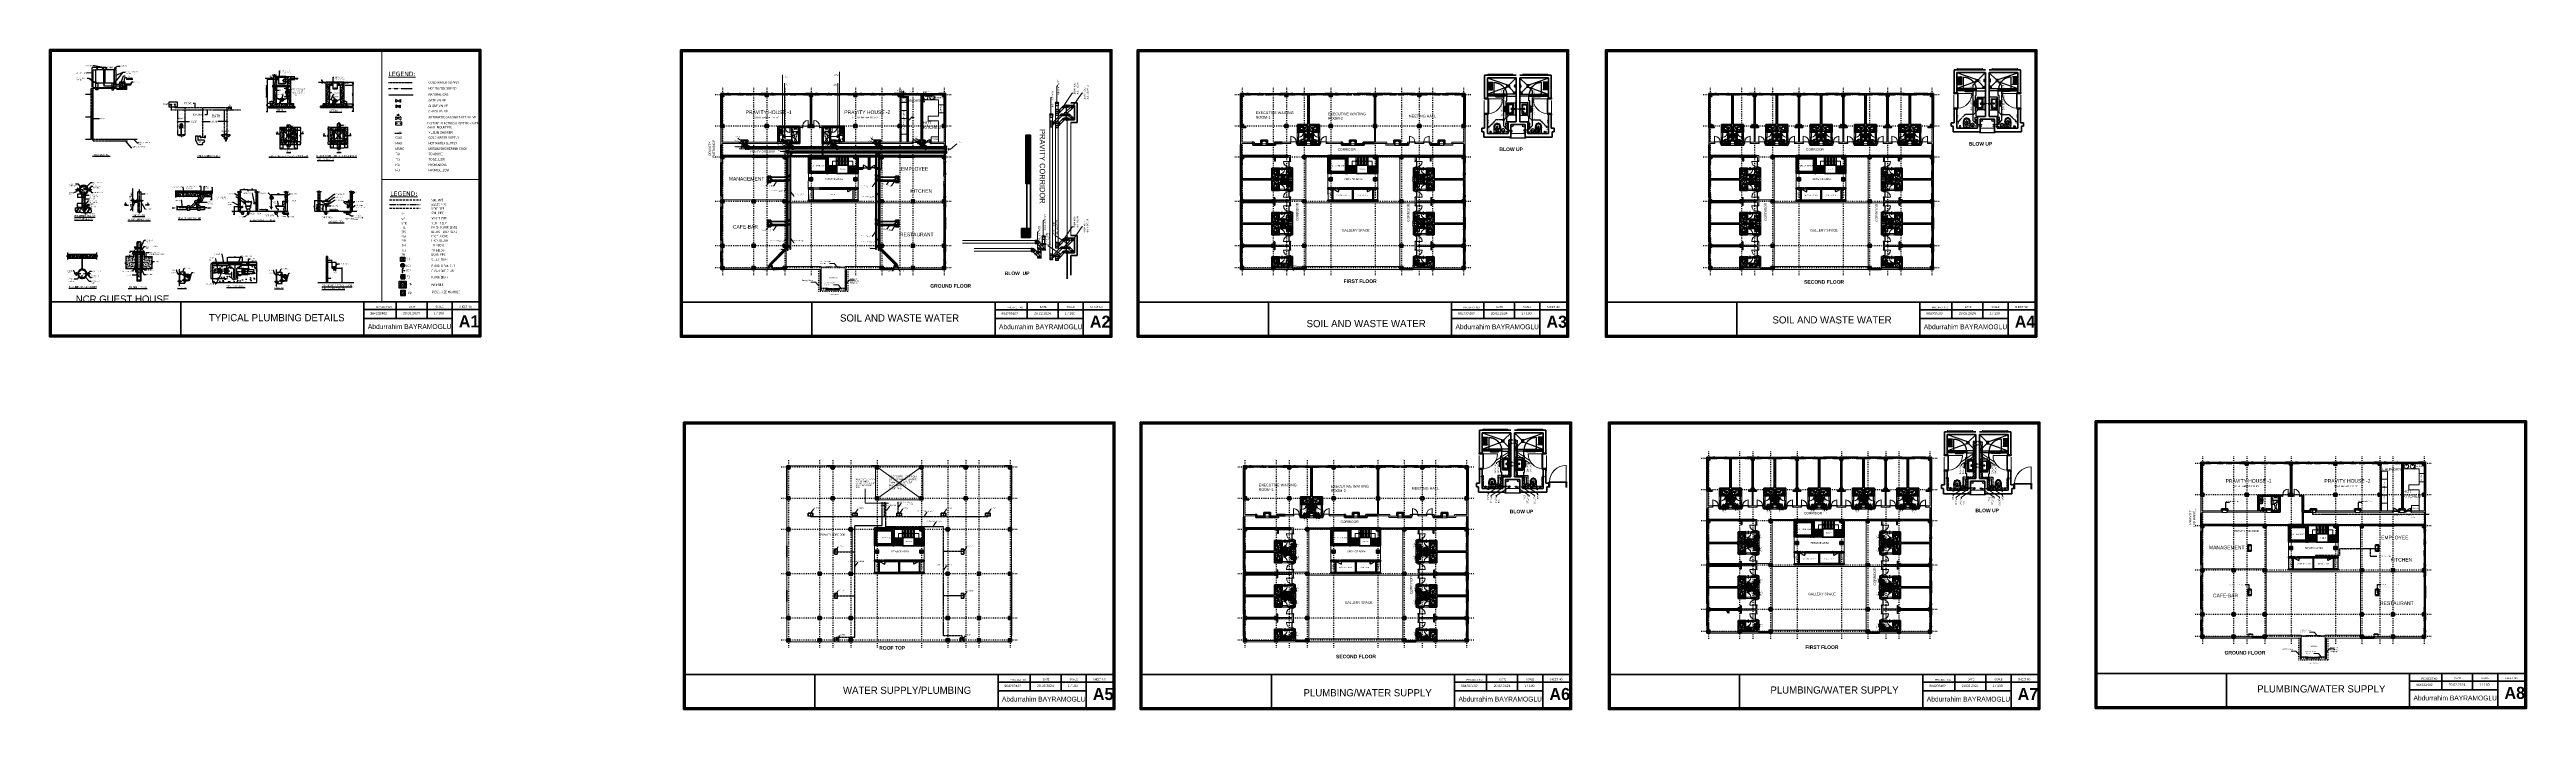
# Model space of a CAD drawing. Header units: millimetres. Extents: x 626118 to 667468, y 4481694 to 4492717.
import ezdxf
from ezdxf.enums import TextEntityAlignment as Align

# ---------------------------------------------------------------- set-up
doc = ezdxf.new("R2010")
doc.units = ezdxf.units.MM
for name, pattern in [('ACAD_ISO03W100', [30, 12, -18]), ('CENTER', [2, 1.25, -0.25, 0.25, -0.25]), ('CENTER2', [1.125, 0.75, -0.125, 0.125, -0.125]), ('DASHDOT', [1, 0.5, -0.25, 0, -0.25]), ('DASHED', [19.05, 12.7, -6.35]), ('DIVIDE', [1.25, 0.5, -0.25, 0, -0.25, 0, -0.25]), ('DUZ', [500, 500]), ('HIDDEN', [0.375, 0.25, -0.125]), ('HIDDEN2', [0.1875, 0.125, -0.0625]), ('PHANTOM', [2.5, 1.25, -0.25, 0.25, -0.25, 0.25, -0.25])]:
    doc.linetypes.add(name, pattern=pattern)
doc.layers.get('0').update_dxf_attribs({"color": 1, "linetype": 'DUZ'})
for name, color, linetype in [('0 MC MAHAL', 94, 'Continuous'), ('1', 9, 'Continuous'), ('3K', 4, 'Continuous'), ('a-door', 2, 'Continuous'), ('a-izdus', 2, 'HIDDEN'), ('a_cam', 161, 'Continuous'), ('a_gorunus', 233, 'Continuous'), ('a_mobilya', 1, 'Continuous'), ('a_mobilya_tarama', 253, 'Continuous'), ('a_seramik', 241, 'Continuous'), ('a_seramik_tarama', 85, 'Continuous'), ('a_vitrifiye', 195, 'Continuous'), ('AC-DETAILS', 7, 'Continuous'), ('AGAC', 116, 'Continuous'), ('banyo_tar', 143, 'Continuous'), ('BIBCOCK', 2, 'Continuous'), ('BOLT', 4, 'Continuous'), ('CENTER', 1, 'CENTER'), ('CHANNEL', 5, 'Continuous'), ('CI-PIPE', 40, 'Continuous'), ('CL', 7, 'CENTER'), ('CONCRET', 3, 'Continuous'), ('CWPIPE', 210, 'Continuous'), ('CWS', 2, 'DASHDOT'), ('DIM', 252, 'Continuous'), ('DIM50', 123, 'Continuous'), ('DL4', 4, 'Continuous'), ('DR-RWP', 40, 'CENTER2'), ('DR-SMH', 1, 'CENTER2'), ('DR-SOIL PIPE', 6, 'HIDDEN'), ('DR-TEXT', 3, 'Continuous'), ('DR-VIEW PORT', 7, 'Continuous'), ('DR-WASTE', 4, 'HIDDEN2'), ('DR-WASTE PIPE', 5, 'CENTER2'), ('DR_LEADER', 1, 'Continuous'), ('DR_VP', 15, 'HIDDEN'), ('EQ', 7, 'Continuous'), ('Fixture', 7, 'Continuous'), ('GI-PIPE', 4, 'Continuous'), ('GOLGE', 8, 'HIDDEN'), ('GRID-MARK', 15, 'CENTER2'), ('GÖLGE', 8, 'DASHED'), ('HATCH', 56, 'Continuous'), ('HWS', 115, 'DIVIDE'), ('KAPIACI1', 252, 'Continuous'), ('KOLTAR_F', 145, 'Continuous'), ('Layer1', 253, 'CENTER2'), ('LEV-MARK', 4, 'Continuous'), ('LOGO', 7, 'Continuous'), ('M-KONTUR', 8, 'Continuous'), ('P-PLMB', 123, 'Continuous'), ('PEN', 161, 'Continuous'), ('pen.kap.olc', 205, 'Continuous'), ('PIPE', 7, 'Continuous'), ('PL NG PIPE', 2, 'NG_PIPE'), ('PL-CW', 80, 'PHANTOM'), ('PL-CWS', 80, 'PHANTOM'), ('PL-DETAIL MARK', 6, 'Continuous'), ('PL-HWS', 4, 'CENTER2'), ('PL-TXT', 3, 'CENTER2'), ('PL_LEADER', 1, 'Continuous'), ('PL_TEXT', 3, 'Continuous'), ('PLUM FIT', 7, 'Continuous'), ('PLUMTEXT', 2, 'Continuous'), ('PVC', 3, 'Continuous'), ('S', 3, 'Continuous'), ('SHT', 7, 'Continuous'), ('SMC-PLUMBING-FIXTER-DETAIL', 153, 'Continuous'), ('SW-MH', 2, 'Continuous'), ('söve', 26, 'DUZ'), ('T', 4, 'Continuous'), ('TABLES', 7, 'Continuous'), ('TESİSAT', 57, 'Continuous'), ('TEXT2', 1, 'Continuous'), ('TEXTGEN', 3, 'Continuous'), ('TEXTS', 1, 'Continuous'), ('TR', 8, 'Continuous'), ('WALL', 3, 'Continuous')]:
    doc.layers.add(name, color=color, linetype=linetype)
for name, color, linetype, lineweight in [('A-ANNO-PATT-4', 173, 'Continuous', 5), ('Area', 41, 'Continuous', 25), ('cam', 143, 'Continuous', 20), ('DUV', 220, 'Continuous', 50), ('DUVAR', 7, 'Continuous', 35), ('FE_MOBTEF.2', 33, 'Continuous', 18), ('FE_PERDE', 205, 'Continuous', 15), ('gor25', 142, 'Continuous', 25), ('iç duvar', 7, 'Continuous', 50), ('KAPEN', 151, 'Continuous', 9), ('KOLON_F', 3, 'Continuous', 35), ('sabt_tef', 181, 'Continuous', 30), ('TEXT01', 3, 'Continuous', 15), ('WH', 7, 'Continuous', 5), ('YAZI', 7, 'Continuous', 15)]:
    doc.layers.add(name, color=color, linetype=linetype, lineweight=lineweight)
doc.styles.add('DIMM', font='archi___.shx', dxfattribs={"width": 0.7, "height": 12})
doc.styles.add('din.shx', font='din.shx', dxfattribs={"width": 0.7})
doc.styles.add('ROMANS', font='romans.shx', dxfattribs={"width": 0.8})
doc.styles.add('style1', font='times.ttf')
doc.styles.add('TIME', font='times.ttf', dxfattribs={"height": 8})
doc.linetypes.add('NG_PIPE', pattern='A,0.5,-0.2,["NG",Standard,S=0.1,R=0,X=-0.1,Y=-0.05],-0.2', length=0.9)
doc.dimstyles.new('ARROW-96', dxfattribs={"dimscale": 12, "dimtxt": 1.5, "dimasz": 1.5, "dimexe": 0.5, "dimexo": 0.5, "dimgap": 0.25, "dimtad": 0, "dimtih": 1, "dimtoh": 1, "dimdec": 1, "dimzin": 0, "dimdsep": 46, "dimlunit": 4, "dimtxsty": 'din.shx', "dimcen": 0.5, "dimclrd": 10, "dimclre": 10, "dimclrt": 256, "dimadec": 0, "dimazin": 0, "dimtfac": 1, "dimtdec": 1, "dimtofl": 0, "dimtmove": 0, "dimatfit": 3, "dimfxl": 1, "dimtolj": 1, "dimtzin": 0, "dimarcsym": 0})
doc.dimstyles.new('Copy of DIM2', dxfattribs={"dimtxt": 0.5, "dimasz": 6, "dimexe": 2, "dimexo": 2, "dimgap": 1, "dimtad": 1, "dimdec": 0, "dimzin": 0, "dimdsep": 46, "dimlunit": 4, "dimtxsty": 'DIMM', "dimblk": 'ARCHTICK', "dimcen": 1, "dimclrd": 1, "dimclre": 1, "dimclrt": 3, "dimadec": 0, "dimazin": 0, "dimtfac": 0.5, "dimtdec": 0, "dimtmove": 1, "dimatfit": 3, "dimfxl": 3, "dimtolj": 1, "dimtzin": 0, "dimlwd": -1, "dimlwe": -1, "dimarcsym": 1})
doc.dimstyles.new('DIM1', dxfattribs={"dimtxt": 12, "dimasz": 6, "dimexe": 2, "dimexo": 2, "dimgap": 1, "dimtad": 1, "dimdec": 0, "dimzin": 0, "dimdsep": 46, "dimlunit": 4, "dimtxsty": 'DIMM', "dimblk": 'ARCHTICK', "dimcen": 1, "dimdle": 2, "dimclrd": 1, "dimclre": 1, "dimclrt": 3, "dimadec": 0, "dimazin": 0, "dimtfac": 0.5, "dimtdec": 0, "dimtmove": 1, "dimatfit": 3, "dimfxl": 3, "dimtolj": 1, "dimtzin": 0, "dimlwd": -1, "dimlwe": -1, "dimarcsym": 1})
doc.dimstyles.new('DIM50', dxfattribs={"dimscale": 9, "dimtxt": 1, "dimasz": 1, "dimexe": 0.6, "dimexo": 1, "dimgap": 0.5, "dimtad": 1, "dimdec": 1, "dimzin": 0, "dimdsep": 46, "dimtxsty": 'ROMANS', "dimcen": 1, "dimclrd": 8, "dimclre": 8, "dimclrt": 256, "dimazin": 0, "dimtfac": 1, "dimtdec": 1, "dimtofl": 0, "dimtmove": 0, "dimatfit": 3, "dimfxl": 1, "dimtolj": 1, "dimtzin": 0, "dimarcsym": 0})
doc.dimstyles.new('FFCL 1-8', dxfattribs={"dimtxt": 7, "dimasz": 7, "dimexe": 5.5, "dimexo": 2.5, "dimgap": 1, "dimtad": 1, "dimdec": 0, "dimzin": 1, "dimdsep": 46, "dimtxsty": 'din.shx', "dimblk": 'ARCHTICK', "dimcen": 0, "dimclrd": 1, "dimclre": 1, "dimclrt": 3, "dimadec": 0, "dimazin": 0, "dimtfac": 1, "dimtdec": 0, "dimtofl": 0, "dimtmove": 0, "dimatfit": 3, "dimfxl": 0.18, "dimtolj": 1, "dimtzin": 0, "dimarcsym": 0})
pattern_1 = [(45, (-21777.995, -12948.142), (-4.4901280605, 4.4901280605), []), (45, (-21773.505, -12948.142), (-4.4901280605, 4.4901280605), [3.175, -1.5875])]
pattern_2 = [(135, (5141737.9514, 3829570.847), (-4.4901280605, -4.4901280605), []), (135, (5141737.9514, 3829575.337), (-4.4901280605, -4.4901280605), [3.175, -1.5875])]
pattern_3 = [(135, (5142477.9514, 3829570.847), (-4.4901280605, -4.4901280605), []), (135, (5142477.9514, 3829575.337), (-4.4901280605, -4.4901280605), [3.175, -1.5875])]
pattern_4 = [(360, (432331.0077, 4691404.8365), (8e-16, 1.5875), [])]
pattern_5 = [(135, (5151152.778, 3830310.847), (-4.4901280605, -4.4901280605), []), (135, (5151152.778, 3830315.337), (-4.4901280605, -4.4901280605), [3.175, -1.5875])]
pattern_6 = [(135, (5151152.778, 3828460.847), (-4.4901280605, -4.4901280605), []), (135, (5151152.778, 3828465.337), (-4.4901280605, -4.4901280605), [3.175, -1.5875])]
pattern_7 = [(135, (5151672.778, 3828460.847), (-4.4901280605, -4.4901280605), []), (135, (5151672.778, 3828465.337), (-4.4901280605, -4.4901280605), [3.175, -1.5875])]
pattern_8 = [(135, (5151672.778, 3830310.847), (-4.4901280605, -4.4901280605), []), (135, (5151672.778, 3830315.337), (-4.4901280605, -4.4901280605), [3.175, -1.5875])]
pattern_9 = [(135, (5150412.778, 3829570.847), (-4.4901280605, -4.4901280605), []), (135, (5150412.778, 3829575.337), (-4.4901280605, -4.4901280605), [3.175, -1.5875])]
pattern_10 = [(135, (5151152.778, 3829570.847), (-4.4901280605, -4.4901280605), []), (135, (5151152.778, 3829575.337), (-4.4901280605, -4.4901280605), [3.175, -1.5875])]
pattern_11 = [(135, (5151672.778, 3829570.847), (-4.4901280605, -4.4901280605), []), (135, (5151672.778, 3829575.337), (-4.4901280605, -4.4901280605), [3.175, -1.5875])]
pattern_12 = [(135, (5151672.778, 3829570.847), (-4.4901280605, -4.4901280605), []), (135, (5151672.778, 3829575.337), (-4.4901280605, -4.4901280605), [3.175, -1.5875])]
pattern_13 = [(135, (5151152.778, 3828830.847), (-4.4901280605, -4.4901280605), []), (135, (5151152.778, 3828835.337), (-4.4901280605, -4.4901280605), [3.175, -1.5875])]
pattern_14 = [(135, (5151672.778, 3828830.847), (-4.4901280605, -4.4901280605), []), (135, (5151672.778, 3828835.337), (-4.4901280605, -4.4901280605), [3.175, -1.5875])]
pattern_15 = [(360, (441005.8342, 4691404.8365), (8e-16, 1.5875), [])]
pattern_16 = [(45, (-14583.1685, -12428.142), (-4.4901280605, 4.4901280605), []), (45, (-14578.6784, -12428.142), (-4.4901280605, 4.4901280605), [3.175, -1.5875])]
pattern_17 = [(45, (-13843.1685, -12428.142), (-4.4901280605, 4.4901280605), []), (45, (-13838.6784, -12428.142), (-4.4901280605, 4.4901280605), [3.175, -1.5875])]
pattern_18 = [(45, (-14583.1685, -12948.142), (-4.4901280605, 4.4901280605), []), (45, (-14578.6784, -12948.142), (-4.4901280605, 4.4901280605), [3.175, -1.5875])]
pattern_19 = [(45, (-13843.1685, -12948.142), (-4.4901280605, 4.4901280605), []), (45, (-13838.6784, -12948.142), (-4.4901280605, 4.4901280605), [3.175, -1.5875])]
pattern_20 = [(45, (-13103.1685, -12428.142), (-4.4901280605, 4.4901280605), []), (45, (-13098.6784, -12428.142), (-4.4901280605, 4.4901280605), [3.175, -1.5875])]
pattern_21 = [(45, (-13103.1685, -12948.142), (-4.4901280605, 4.4901280605), []), (45, (-13098.6784, -12948.142), (-4.4901280605, 4.4901280605), [3.175, -1.5875])]
pattern_22 = [(135, (5158970.136, 3830310.847), (-4.4901280605, -4.4901280605), []), (135, (5158970.136, 3830315.337), (-4.4901280605, -4.4901280605), [3.175, -1.5875])]
pattern_23 = [(135, (5158970.136, 3828460.847), (-4.4901280605, -4.4901280605), []), (135, (5158970.136, 3828465.337), (-4.4901280605, -4.4901280605), [3.175, -1.5875])]
pattern_24 = [(135, (5159490.136, 3828460.847), (-4.4901280605, -4.4901280605), []), (135, (5159490.136, 3828465.337), (-4.4901280605, -4.4901280605), [3.175, -1.5875])]
pattern_25 = [(135, (5159490.136, 3830310.847), (-4.4901280605, -4.4901280605), []), (135, (5159490.136, 3830315.337), (-4.4901280605, -4.4901280605), [3.175, -1.5875])]
pattern_26 = [(135, (5158230.136, 3829570.847), (-4.4901280605, -4.4901280605), []), (135, (5158230.136, 3829575.337), (-4.4901280605, -4.4901280605), [3.175, -1.5875])]
pattern_27 = [(135, (5158970.136, 3829570.847), (-4.4901280605, -4.4901280605), []), (135, (5158970.136, 3829575.337), (-4.4901280605, -4.4901280605), [3.175, -1.5875])]
pattern_28 = [(135, (5159490.136, 3829570.847), (-4.4901280605, -4.4901280605), []), (135, (5159490.136, 3829575.337), (-4.4901280605, -4.4901280605), [3.175, -1.5875])]
pattern_29 = [(135, (5159490.136, 3829570.847), (-4.4901280605, -4.4901280605), []), (135, (5159490.136, 3829575.337), (-4.4901280605, -4.4901280605), [3.175, -1.5875])]
pattern_30 = [(135, (5158970.136, 3828830.847), (-4.4901280605, -4.4901280605), []), (135, (5158970.136, 3828835.337), (-4.4901280605, -4.4901280605), [3.175, -1.5875])]
pattern_31 = [(135, (5159490.136, 3828830.847), (-4.4901280605, -4.4901280605), []), (135, (5159490.136, 3828835.337), (-4.4901280605, -4.4901280605), [3.175, -1.5875])]
pattern_32 = [(360, (448823.1926, 4691404.8365), (8e-16, 1.5875), [])]
pattern_33 = [(45, (-6765.81, -12428.142), (-4.4901280605, 4.4901280605), []), (45, (-6761.32, -12428.142), (-4.4901280605, 4.4901280605), [3.175, -1.5875])]
pattern_34 = [(45, (-6025.81, -12428.142), (-4.4901280605, 4.4901280605), []), (45, (-6021.32, -12428.142), (-4.4901280605, 4.4901280605), [3.175, -1.5875])]
pattern_35 = [(45, (-6765.81, -12948.142), (-4.4901280605, 4.4901280605), []), (45, (-6761.32, -12948.142), (-4.4901280605, 4.4901280605), [3.175, -1.5875])]
pattern_36 = [(45, (-6025.81, -12948.142), (-4.4901280605, 4.4901280605), []), (45, (-6021.32, -12948.142), (-4.4901280605, 4.4901280605), [3.175, -1.5875])]
pattern_37 = [(45, (-5285.81, -12428.142), (-4.4901280605, 4.4901280605), []), (45, (-5281.32, -12428.142), (-4.4901280605, 4.4901280605), [3.175, -1.5875])]
pattern_38 = [(45, (-5285.81, -12948.142), (-4.4901280605, 4.4901280605), []), (45, (-5281.32, -12948.142), (-4.4901280605, 4.4901280605), [3.175, -1.5875])]
pattern_39 = [(45, (-20675.524, -19166.6584), (-4.4901280605, 4.4901280605), []), (45, (-20671.034, -19166.6584), (-4.4901280605, 4.4901280605), [3.175, -1.5875])]
pattern_40 = [(135, (5142840.4224, 3823352.33), (-4.4901280605, -4.4901280605), []), (135, (5142840.4224, 3823356.8204), (-4.4901280605, -4.4901280605), [3.175, -1.5875])]
pattern_41 = [(135, (5143580.4224, 3823352.33), (-4.4901280605, -4.4901280605), []), (135, (5143580.4224, 3823356.8204), (-4.4901280605, -4.4901280605), [3.175, -1.5875])]
pattern_42 = [(360, (433433.4788, 4685186.32), (8e-16, 1.5875), [])]
pattern_43 = [(135, (5151202.0106, 3824092.33), (-4.4901280605, -4.4901280605), []), (135, (5151202.0106, 3824096.8204), (-4.4901280605, -4.4901280605), [3.175, -1.5875])]
pattern_44 = [(135, (5151202.0106, 3822242.33), (-4.4901280605, -4.4901280605), []), (135, (5151202.0106, 3822246.8204), (-4.4901280605, -4.4901280605), [3.175, -1.5875])]
pattern_45 = [(135, (5151722.0106, 3822242.33), (-4.4901280605, -4.4901280605), []), (135, (5151722.0106, 3822246.8204), (-4.4901280605, -4.4901280605), [3.175, -1.5875])]
pattern_46 = [(135, (5151722.0106, 3824092.33), (-4.4901280605, -4.4901280605), []), (135, (5151722.0106, 3824096.8204), (-4.4901280605, -4.4901280605), [3.175, -1.5875])]
pattern_47 = [(135, (5150462.0106, 3823352.33), (-4.4901280605, -4.4901280605), []), (135, (5150462.0106, 3823356.8204), (-4.4901280605, -4.4901280605), [3.175, -1.5875])]
pattern_48 = [(135, (5151202.0106, 3823352.33), (-4.4901280605, -4.4901280605), []), (135, (5151202.0106, 3823356.8204), (-4.4901280605, -4.4901280605), [3.175, -1.5875])]
pattern_49 = [(135, (5151722.0106, 3823352.33), (-4.4901280605, -4.4901280605), []), (135, (5151722.0106, 3823356.8204), (-4.4901280605, -4.4901280605), [3.175, -1.5875])]
pattern_50 = [(135, (5151722.0106, 3823352.33), (-4.4901280605, -4.4901280605), []), (135, (5151722.0106, 3823356.8204), (-4.4901280605, -4.4901280605), [3.175, -1.5875])]
pattern_51 = [(135, (5151202.0106, 3822612.33), (-4.4901280605, -4.4901280605), []), (135, (5151202.0106, 3822616.8204), (-4.4901280605, -4.4901280605), [3.175, -1.5875])]
pattern_52 = [(135, (5151722.0106, 3822612.33), (-4.4901280605, -4.4901280605), []), (135, (5151722.0106, 3822616.8204), (-4.4901280605, -4.4901280605), [3.175, -1.5875])]
pattern_53 = [(360, (441055.067, 4685186.32), (8e-16, 1.5875), [])]
pattern_54 = [(135, (5158938.051, 3824236.311), (-4.4901280605, -4.4901280605), []), (135, (5158938.051, 3824240.8014), (-4.4901280605, -4.4901280605), [3.175, -1.5875])]
pattern_55 = [(135, (5158938.051, 3822386.311), (-4.4901280605, -4.4901280605), []), (135, (5158938.051, 3822390.8014), (-4.4901280605, -4.4901280605), [3.175, -1.5875])]
pattern_56 = [(135, (5159458.051, 3822386.311), (-4.4901280605, -4.4901280605), []), (135, (5159458.051, 3822390.8014), (-4.4901280605, -4.4901280605), [3.175, -1.5875])]
pattern_57 = [(135, (5159458.051, 3824236.311), (-4.4901280605, -4.4901280605), []), (135, (5159458.051, 3824240.8014), (-4.4901280605, -4.4901280605), [3.175, -1.5875])]
pattern_58 = [(135, (5158198.051, 3823496.311), (-4.4901280605, -4.4901280605), []), (135, (5158198.051, 3823500.8014), (-4.4901280605, -4.4901280605), [3.175, -1.5875])]
pattern_59 = [(135, (5158938.051, 3823496.311), (-4.4901280605, -4.4901280605), []), (135, (5158938.051, 3823500.8014), (-4.4901280605, -4.4901280605), [3.175, -1.5875])]
pattern_60 = [(135, (5159458.051, 3823496.311), (-4.4901280605, -4.4901280605), []), (135, (5159458.051, 3823500.8014), (-4.4901280605, -4.4901280605), [3.175, -1.5875])]
pattern_61 = [(135, (5159458.051, 3823496.311), (-4.4901280605, -4.4901280605), []), (135, (5159458.051, 3823500.8014), (-4.4901280605, -4.4901280605), [3.175, -1.5875])]
pattern_62 = [(135, (5158938.051, 3822756.311), (-4.4901280605, -4.4901280605), []), (135, (5158938.051, 3822760.8014), (-4.4901280605, -4.4901280605), [3.175, -1.5875])]
pattern_63 = [(135, (5159458.051, 3822756.311), (-4.4901280605, -4.4901280605), []), (135, (5159458.051, 3822760.8014), (-4.4901280605, -4.4901280605), [3.175, -1.5875])]
pattern_64 = [(360, (448791.1073, 4685330.301), (8e-16, 1.5875), [])]
pattern_65 = [(45, (-6797.8953, -18502.6774), (-4.4901280605, 4.4901280605), []), (45, (-6793.405, -18502.6774), (-4.4901280605, 4.4901280605), [3.175, -1.5875])]
pattern_66 = [(45, (-6057.8953, -18502.6774), (-4.4901280605, 4.4901280605), []), (45, (-6053.405, -18502.6774), (-4.4901280605, 4.4901280605), [3.175, -1.5875])]
pattern_67 = [(45, (-6797.8953, -19022.6774), (-4.4901280605, 4.4901280605), []), (45, (-6793.405, -19022.6774), (-4.4901280605, 4.4901280605), [3.175, -1.5875])]
pattern_68 = [(45, (-6057.8953, -19022.6774), (-4.4901280605, 4.4901280605), []), (45, (-6053.405, -19022.6774), (-4.4901280605, 4.4901280605), [3.175, -1.5875])]
pattern_69 = [(45, (-5317.8953, -18502.6774), (-4.4901280605, 4.4901280605), []), (45, (-5313.405, -18502.6774), (-4.4901280605, 4.4901280605), [3.175, -1.5875])]
pattern_70 = [(45, (-5317.8953, -19022.6774), (-4.4901280605, 4.4901280605), []), (45, (-5313.405, -19022.6774), (-4.4901280605, 4.4901280605), [3.175, -1.5875])]
pattern_71 = [(45, (2931.2806, -19106.4884), (-4.4901280605, 4.4901280605), []), (45, (2935.771, -19106.4884), (-4.4901280605, 4.4901280605), [3.175, -1.5875])]
pattern_72 = [(135, (5166447.227, 3823412.5004), (-4.4901280605, -4.4901280605), []), (135, (5166447.227, 3823416.9905), (-4.4901280605, -4.4901280605), [3.175, -1.5875])]
pattern_73 = [(135, (5167187.227, 3823412.5004), (-4.4901280605, -4.4901280605), []), (135, (5167187.227, 3823416.9905), (-4.4901280605, -4.4901280605), [3.175, -1.5875])]
pattern_74 = [(360, (457040.2833, 4685246.49), (8e-16, 1.5875), [])]
pattern_75 = [(45, (23790.22765, 1737.17743), (-0.353553391, 0.353553391), [])]
pattern_76 = [(50, (627330.985, 4498361.63), (44.82876, -3.922), [4.6875, -51.5625]), (355, (627330.985, 4498361.63), (-8.67196, 47.012), [3.75, -41.25]), (100.4514, (627334.72, 4498361.304), (36.15684, 43.08997), [3.98376, -43.82138]), (46.1842, (627330.985, 4498374.13), (66.70257, -10.34494), [7.03125, -77.34375]), (96.6356, (627336.54, 4498373.27), (58.4164, 60.88237), [5.97564, -65.73206]), (351.1842, (627330.985, 4498374.13), (58.4164, 60.8824), [5.625, -61.875]), (21, (627337.235, 4498371.006), (37.3067, -25.16368), [4.6875, -51.5625]), (326, (627337.235, 4498371.006), (15.2072, 45.32188), [3.75, -41.25]), (71.4514, (627340.343, 4498368.91), (52.51391, 20.15816), [3.98376, -43.82138]), (37.5, (627330.985, 4498361.63), (0.75999, 20.805866), [0, -40.75, 0, -41.875, 0, -41.40625]), (7.5, (627330.985, 4498361.63), (16.441846, 24.65073), [0, -23.875, 0, -39.8125, 0, -15.78125]), (327.5, (627317.047, 4498361.63), (33.363902, -1.40968), [0, -15.625, 0, -48.75, 0, -64.6875]), (317.5, (627310.797, 4498361.63), (36.44914, 6.25656), [0, -20.3125, 0, -32.375, 0, -45.9375])]
pattern_77 = [(50, (626901.843, 4498266.953), (44.82876, -3.922), [4.6875, -51.5625]), (355, (626901.843, 4498266.953), (-8.67196, 47.012), [3.75, -41.25]), (100.4514, (626905.58, 4498266.627), (36.15684, 43.08997), [3.98376, -43.82138]), (46.1842, (626901.843, 4498279.453), (66.70257, -10.34494), [7.03125, -77.34375]), (96.6356, (626907.4, 4498278.59), (58.4164, 60.88237), [5.97564, -65.73206]), (351.1842, (626901.84, 4498279.45), (58.4164, 60.8824), [5.625, -61.875]), (21, (626908.093, 4498276.33), (37.30669, -25.16368), [4.6875, -51.5625]), (326, (626908.093, 4498276.33), (15.2072, 45.32188), [3.75, -41.25]), (71.4514, (626911.2, 4498274.23), (52.51391, 20.15816), [3.98376, -43.82138]), (37.5, (626901.843, 4498266.953), (0.75999, 20.805866), [0, -40.75, 0, -41.875, 0, -41.40625]), (7.5, (626901.843, 4498266.953), (16.441846, 24.65073), [0, -23.875, 0, -39.8125, 0, -15.78125]), (327.5, (626887.905, 4498266.953), (33.363902, -1.40968), [0, -15.625, 0, -48.75, 0, -64.6875]), (317.5, (626881.655, 4498266.953), (36.44914, 6.25656), [0, -20.3125, 0, -32.375, 0, -45.9375])]
pattern_78 = [(45, (-14533.9357, -18646.6584), (-4.4901280605, 4.4901280605), []), (45, (-14529.4456, -18646.6584), (-4.4901280605, 4.4901280605), [3.175, -1.5875])]
pattern_79 = [(45, (-13793.9357, -18646.6584), (-4.4901280605, 4.4901280605), []), (45, (-13789.4456, -18646.6584), (-4.4901280605, 4.4901280605), [3.175, -1.5875])]
pattern_80 = [(45, (-14533.9357, -19166.6584), (-4.4901280605, 4.4901280605), []), (45, (-14529.4456, -19166.6584), (-4.4901280605, 4.4901280605), [3.175, -1.5875])]
pattern_81 = [(45, (-13793.9357, -19166.6584), (-4.4901280605, 4.4901280605), []), (45, (-13789.4456, -19166.6584), (-4.4901280605, 4.4901280605), [3.175, -1.5875])]
pattern_82 = [(45, (-13053.9357, -18646.6584), (-4.4901280605, 4.4901280605), []), (45, (-13049.4456, -18646.6584), (-4.4901280605, 4.4901280605), [3.175, -1.5875])]
pattern_83 = [(45, (-13053.9357, -19166.6584), (-4.4901280605, 4.4901280605), []), (45, (-13049.4456, -19166.6584), (-4.4901280605, 4.4901280605), [3.175, -1.5875])]

# ---------------------------------------------------------------- blocks, each defined once
blk = doc.blocks.new('GEN_BLOCK00601')
at = {"linetype": 'Continuous', "ltscale": 50}
for centre, start, end in [((50, 50), 0, 180), ((150, 50), 180, 0), ((250, 50), 0, 180), ((350, 50), 180, 0), ((450, 50), 0, 180), ((550, 50), 180, 0), ((650, 50), 0, 180), ((750, 50), 180, 0), ((850, 50), 0, 180), ((950, 50), 180, 0)]:
    blk.add_arc(centre, 50, start, end, dxfattribs=at)
for tag in ['FLOOR', 'Sfb']:
    blk.add_attdef(tag, (0, 0), '', height=1)
blk = doc.blocks.new('K210')
for p, q in [((0.04, 0.99), (0.04, 0.03)), ((0.04, 0.03), (0.05, 0.03)), ((0.05, 0.03), (0.05, 0.02)), ((0.05, 0.02), (0.95, 0.02)), ((0.95, 0.03), (0.96, 0.03)), ((0.95, 0.02), (0.95, 0.03)), ((0.96, 0.03), (0.96, 0.06))]:
    blk.add_line(p, q)
for points in [[(-0.02, 0.03), (-0.02, 0.04), (0.03, 0.04), (0.03, 0.03)], [(0.04, 0.06), (0.96, 0.06)], [(1.02, 0.03), (1.02, 0.04), (0.97, 0.04), (0.97, 0.03)], [(-0.02, -0.23), (-0.02, -0.24), (0.03, -0.24), (0.03, -0.23)], [(0.02, -0.19), (0, -0.19), (0.02, -0.01), (0, -0.01)], [(1.02, -0.23), (1.02, -0.24), (0.97, -0.24), (0.97, -0.23)], [(0.98, -0.19), (1, -0.19), (0.98, -0.01), (1, -0.01)]]:
    blk.add_lwpolyline(points)
for points in [[(0.02, 0.03), (0.04, 0.03), (0.04, 0.02), (0.06, 0.02), (0.06, -0.23), (0.02, -0.23)], [(0.98, 0.03), (0.95, 0.03), (0.95, 0.02), (0.94, 0.02), (0.94, -0.23), (0.98, -0.23)]]:
    blk.add_lwpolyline(points, close=True)
blk.add_arc((0.04, 0.06), 0.92, 0, 90)
blk = doc.blocks.new('new block')
at = {"layer": 'KAPEN'}
for p, q in [((105202.05, 48261.86), (105202.02, 48261.86)), ((105202.05, 48261.85), (105202.05, 48261.86)), ((105202.06, 48261.85), (105202.05, 48261.85)), ((105202.06, 48261.05), (105202.06, 48261.85)), ((105201.25, 48261.04), (105202.05, 48261.04)), ((105202.05, 48261.05), (105202.06, 48261.05)), ((105202.05, 48261.04), (105202.05, 48261.05))]:
    blk.add_line(p, q, dxfattribs=at)
for points in [[(105202.02, 48261.04), (105202.02, 48261.86)], [(105202.05, 48261.92), (105202.04, 48261.92), (105202.04, 48261.87), (105202.05, 48261.87)], [(105202.22, 48261.88), (105202.22, 48261.9), (105202.09, 48261.88), (105202.09, 48261.9)], [(105202.26, 48261.92), (105202.28, 48261.92), (105202.28, 48261.87), (105202.26, 48261.87)], [(105202.05, 48260.98), (105202.04, 48260.98), (105202.04, 48261.03), (105202.05, 48261.03)], [(105202.22, 48261.02), (105202.22, 48261), (105202.09, 48261.02), (105202.09, 48261)], [(105202.26, 48260.98), (105202.28, 48260.98), (105202.28, 48261.03), (105202.26, 48261.03)]]:
    blk.add_lwpolyline(points, dxfattribs=at)
for points in [[(105202.05, 48261.88), (105202.05, 48261.85), (105202.06, 48261.85), (105202.06, 48261.84), (105202.26, 48261.84), (105202.26, 48261.88)], [(105202.05, 48261.02), (105202.05, 48261.04), (105202.06, 48261.04), (105202.06, 48261.06), (105202.26, 48261.06), (105202.26, 48261.02)]]:
    blk.add_lwpolyline(points, close=True, dxfattribs=at)
blk.add_arc((105202.07, 48261.04), 0.822, 93.6023, 180, dxfattribs=at)
blk = doc.blocks.new('rgtkjıtdkfgölv')
at = {"layer": 'FE_MOBTEF.2'}
for p, q in [((104445.91, 48877.93), (104445.89, 48877.93)), ((104445.89, 48877.93), (104445.89, 48877.9)), ((104445.89, 48877.9), (104445.9, 48877.9)), ((104445.9, 48877.91), (104445.9, 48877.92)), ((104445.9, 48877.92), (104447.28, 48877.92)), ((104445.9, 48877.92), (104445.91, 48877.92)), ((104445.9, 48877.9), (104445.9, 48877.92)), ((104445.9, 48877.91), (104445.9, 48877.91)), ((104447.28, 48877.91), (104445.9, 48877.91)), ((104445.9, 48877.91), (104447.28, 48877.91)), ((104447.28, 48877.91), (104445.9, 48877.91)), ((104445.91, 48877.93), (104445.91, 48877.96)), ((104447.26, 48877.93), (104445.91, 48877.93)), ((104445.91, 48877.92), (104445.91, 48877.93)), ((104447.27, 48877.93), (104447.27, 48877.96)), ((104447.27, 48877.93), (104447.29, 48877.93)), ((104447.27, 48877.92), (104447.27, 48877.93)), ((104447.28, 48877.92), (104447.27, 48877.92)), ((104447.28, 48877.9), (104447.28, 48877.92)), ((104447.28, 48877.92), (104447.28, 48877.91)), ((104447.28, 48877.91), (104447.28, 48877.91)), ((104447.29, 48877.9), (104447.28, 48877.9)), ((104447.29, 48877.93), (104447.29, 48877.9))]:
    blk.add_line(p, q, dxfattribs=at)
blk = doc.blocks.new('urejjnjf')
at = {"layer": 'sabt_tef'}
for p, q in [((104450.07, 49042.3), (104449.76, 49042.3)), ((104449.91, 49042.28), (104449.76, 49042.28)), ((104449.91, 49042.28), (104449.76, 49042.28)), ((104449.85, 49042.18), (104449.82, 49042.18)), ((104449.83, 49042.2), (104449.83, 49042.18)), ((104449.83, 49042.17), (104449.83, 49042.18)), ((104449.87, 49042.02), (104449.87, 49041.94)), ((104449.91, 49042.05), (104449.9, 49042.05)), ((104449.91, 49042.28), (104450.07, 49042.28)), ((104449.91, 49042.28), (104450.07, 49042.28)), ((104449.91, 49042.05), (104449.92, 49042.05)), ((104449.92, 49041.9), (104449.91, 49041.9)), ((104449.91, 49041.9), (104449.92, 49041.9)), ((104449.91, 49041.9), (104449.91, 49041.9)), ((104449.91, 49041.9), (104449.91, 49041.9)), ((104449.95, 49042.02), (104449.95, 49041.94)), ((104449.98, 49042.18), (104450, 49042.18)), ((104449.99, 49042.2), (104449.99, 49042.18)), ((104449.99, 49042.17), (104449.99, 49042.18))]:
    blk.add_line(p, q, dxfattribs=at)
for centre, major_axis, start_param, end_param in [((104449.93, 49041.93), (-0.134, 0.134), 0.731068, 1.971798), ((104454.74, 49041.85), (3.54, 3.54), 2.265542, 2.338186), ((104450.07, 49041.95), (0.212, 0.212), 1.997007, 2.51551), ((104449.93, 49041.93), (0.109, 0.109), 2.51551, 3.542594), ((104450.07, 49041.95), (0.205, 0.205), 2.057267, 2.51551), ((104449.93, 49041.93), (-0.102, 0.102), 0.944713, 1.971798), ((104449.91, 49042.01), (0.0919, 0.0919), 0.785398, 1.997007), ((104449.9, 49042.01), (-0.0778, 0.0778), -0.884575, 0.555132), ((104449.83, 49042.18), (-0.0053, 0.0053), 3.926991, 7.068583), ((104449.83, 49042.18), (0.0053, 0.0053), 2.356194, 5.497787), ((104449.9, 49042.02), (0.0212, 0.0212), 0.785398, 2.385987), ((104449.91, 49041.94), (-0.0247, 0.0247), 0.815191, 2.356194), ((104449.91, 49041.89), (0.0735, 0.0735), 3.542594, 3.926991), ((104449.91, 49041.89), (0.0806, 0.0806), 3.542594, 3.926991), ((104449.91, 49042.01), (-0.0919, 0.0919), 4.286178, 5.497787), ((104449.92, 49042.01), (0.0778, 0.0778), 5.728053, 7.16776), ((104449.91, 49041.89), (-0.0735, 0.0735), 2.356194, 2.740591), ((104449.91, 49041.89), (-0.0806, 0.0806), 2.356194, 2.740591), ((104449.92, 49042.02), (-0.0212, 0.0212), 3.897198, 5.497787), ((104449.92, 49041.94), (0.0247, 0.0247), 3.926991, 5.467994), ((104449.9, 49041.93), (-0.109, 0.109), 2.740591, 3.767676), ((104449.9, 49041.93), (-0.102, 0.102), 2.740591, 3.767676), ((104449.9, 49041.93), (0.134, 0.134), 4.311388, 5.552117), ((104449.99, 49042.18), (-0.0053, 0.0053), 3.926991, 7.068583), ((104449.99, 49042.18), (0.0053, 0.0053), 2.356194, 5.497787), ((104449.75, 49041.95), (0.212, 0.212), 5.338472, 5.856974), ((104449.75, 49041.95), (0.205, 0.205), 5.338472, 5.796715), ((104445.09, 49041.85), (-3.54, 3.54), 3.944999, 4.017643), ((104449.91, 49041.89), (0.106, 0.106), 3.542594, 3.926991), ((104449.91, 49041.89), (-0.106, 0.106), 2.356194, 2.740591)]:
    blk.add_ellipse(centre, major_axis=major_axis, ratio=1, start_param=start_param, end_param=end_param, dxfattribs=at)
blk = doc.blocks.new('sj4rıekfsdöşlçdoeköd')
blk.add_line((104449.34, 48901.75), (104449.34, 48901.77))
at = {"layer": 'a_cam'}
for p, q in [((104448.32, 48901.13), (104448.32, 48901.12)), ((104448.67, 48901.13), (104448.32, 48901.13)), ((104448.32, 48901.12), (104448.67, 48901.12)), ((104448.67, 48901.12), (104448.67, 48901.13)), ((104448.69, 48901.13), (104448.69, 48901.12)), ((104449.38, 48901.13), (104448.69, 48901.13)), ((104448.69, 48901.12), (104449.38, 48901.12)), ((104449.38, 48901.12), (104449.38, 48901.13))]:
    blk.add_line(p, q, dxfattribs=at)
at = {"layer": 'a_gorunus'}
for p, q in [((104448.72, 48901.18), (104448.31, 48901.18)), ((104448.72, 48901.06), (104448.31, 48901.06)), ((104449.39, 48901.06), (104448.74, 48901.06)), ((104449.22, 48901.18), (104448.75, 48901.18)), ((104449.39, 48901.18), (104449.24, 48901.18))]:
    blk.add_line(p, q, dxfattribs=at)
at = {"layer": 'a_mobilya'}
for p, q in [((104448.77, 48901.21), (104449.2, 48901.21)), ((104449.2, 48901.19), (104448.77, 48901.19)), ((104448.72, 48901.13), (104448.72, 48901.17)), ((104448.72, 48901.05), (104448.72, 48901.12)), ((104448.74, 48901.17), (104448.74, 48901.13)), ((104448.74, 48901.12), (104448.74, 48901.05)), ((104449.22, 48901.13), (104449.22, 48901.17)), ((104449.24, 48901.17), (104449.24, 48901.13))]:
    blk.add_line(p, q, dxfattribs=at)
for centre, major_axis, start_param, end_param in [((104448.77, 48901.17), (0.0318, 0.0318), 0.785398, 2.356194), ((104448.77, 48901.17), (0.0177, 0.0177), 0.785398, 2.356194), ((104449.2, 48901.17), (-0.0318, 0.0318), 3.926991, 5.497787), ((104449.2, 48901.17), (-0.0177, 0.0177), 3.926991, 5.497787), ((104448.73, 48901.05), (0.00707, 0.00707), 2.356194, 5.497787)]:
    blk.add_ellipse(centre, major_axis=major_axis, ratio=1, start_param=start_param, end_param=end_param, dxfattribs=at)
at = {"layer": 'a_mobilya_tarama', "linetype": 'HIDDEN2', "ltscale": 200}
for p, q in [((104449.39, 48900.67), (104448.31, 48901.06)), ((104449.39, 48900.55), (104448.31, 48900.17)), ((104449.41, 48900.65), (104449.41, 48900.64)), ((104449.49, 48900.65), (104449.41, 48900.65)), ((104449.41, 48900.64), (104449.41, 48900.63)), ((104449.41, 48900.64), (104449.49, 48900.64)), ((104449.49, 48900.64), (104449.41, 48900.64)), ((104449.41, 48900.63), (104449.41, 48900.62)), ((104449.41, 48900.63), (104449.49, 48900.63)), ((104449.49, 48900.63), (104449.41, 48900.63)), ((104449.41, 48900.62), (104449.49, 48900.62)), ((104449.41, 48900.61), (104449.41, 48900.61)), ((104449.49, 48900.61), (104449.41, 48900.61)), ((104449.41, 48900.61), (104449.49, 48900.61)), ((104449.41, 48900.6), (104449.41, 48900.6)), ((104449.49, 48900.6), (104449.41, 48900.6)), ((104449.41, 48900.6), (104449.49, 48900.6)), ((104449.41, 48900.59), (104449.41, 48900.59)), ((104449.49, 48900.59), (104449.41, 48900.59)), ((104449.41, 48900.59), (104449.49, 48900.59)), ((104449.41, 48900.58), (104449.41, 48900.58)), ((104449.49, 48900.58), (104449.41, 48900.58)), ((104449.41, 48900.58), (104449.49, 48900.58)), ((104449.49, 48900.64), (104449.49, 48900.65)), ((104449.49, 48900.63), (104449.49, 48900.64)), ((104449.49, 48900.62), (104449.49, 48900.63)), ((104449.49, 48900.61), (104449.49, 48900.61)), ((104449.49, 48900.6), (104449.49, 48900.6)), ((104449.49, 48900.59), (104449.49, 48900.59)), ((104449.49, 48900.58), (104449.49, 48900.58)), ((104449.51, 48900.67), (104449.89, 48901.06)), ((104449.51, 48900.55), (104449.89, 48900.17))]:
    blk.add_line(p, q, dxfattribs=at)
at = {"layer": 'a_seramik'}
for p, q in [((104449.39, 48902.61), (104449.39, 48902.34)), ((104449.45, 48902.61), (104449.39, 48902.61)), ((104449.34, 48902.34), (104449.34, 48901.44)), ((104449.39, 48902.34), (104449.34, 48902.34)), ((104449.34, 48901.44), (104449.39, 48901.44)), ((104449.39, 48901.44), (104449.39, 48901.18)), ((104449.39, 48901.18), (104449.9, 48901.18)), ((104449.39, 48901.06), (104449.39, 48901.18)), ((104449.9, 48901.06), (104449.39, 48901.06))]:
    blk.add_line(p, q, dxfattribs=at)
at = {"layer": 'a_seramik_tarama'}
for p, q in [((104448.85, 48901.18), (104448.85, 48901.19)), ((104449.15, 48901.18), (104449.15, 48901.19))]:
    blk.add_line(p, q, dxfattribs=at)
at = {"layer": 'a_vitrifiye'}
for p, q in [((104449.89, 48901.49), (104449.89, 48902.29)), ((104448.35, 48901.13), (104448.31, 48901.13)), ((104448.31, 48901.11), (104448.35, 48901.11)), ((104448.32, 48901.13), (104448.35, 48901.13)), ((104448.35, 48901.12), (104448.32, 48901.12)), ((104448.35, 48901.13), (104448.35, 48901.13)), ((104448.35, 48901.11), (104448.35, 48901.12)), ((104448.67, 48901.13), (104448.68, 48901.13)), ((104448.67, 48901.11), (104448.67, 48901.13)), ((104448.68, 48901.11), (104448.67, 48901.11)), ((104448.68, 48901.12), (104448.68, 48901.13)), ((104448.68, 48901.13), (104448.72, 48901.13)), ((104448.68, 48901.13), (104448.68, 48901.11)), ((104448.72, 48901.12), (104448.68, 48901.12)), ((104448.68, 48901.11), (104448.72, 48901.11)), ((104449.38, 48901.13), (104449.38, 48901.11)), ((104449.38, 48901.13), (104449.38, 48901.11)), ((104449.39, 48901.13), (104449.38, 48901.13)), ((104449.38, 48901.11), (104449.39, 48901.11)), ((104449.39, 48901.13), (104449.39, 48901.11)), ((104449.39, 48901.11), (104449.39, 48901.13))]:
    blk.add_line(p, q, dxfattribs=at)
at = {"layer": 'a_vitrifiye', "linetype": 'HIDDEN', "ltscale": 10}
for p, q in [((104448.68, 48901.13), (104448.68, 48900.41)), ((104448.72, 48901.13), (104448.68, 48901.13))]:
    blk.add_line(p, q, dxfattribs=at)
at = {"layer": 'a_vitrifiye', "linetype": 'HIDDEN'}
for p, q in [((104448.72, 48901.13), (104448.72, 48901.13)), ((104448.72, 48901.11), (104448.72, 48901.12))]:
    blk.add_line(p, q, dxfattribs=at)
at = {"layer": 'a_vitrifiye', "linetype": 'HIDDEN', "ltscale": 10}
blk.add_ellipse((104448.67, 48901.12), major_axis=(-0.499, 0.499), ratio=1, start_param=2.364699, end_param=3.928437, dxfattribs=at)
at = {"layer": 'sabt_tef'}
for p, q in [((104448.31, 48902.64), (104448.31, 48902.63)), ((104448.34, 48902.64), (104448.31, 48902.64)), ((104448.31, 48902.63), (104448.34, 48902.63)), ((104448.34, 48902.64), (104448.34, 48902.65)), ((104448.34, 48902.63), (104448.34, 48902.63)), ((104448.46, 48903.24), (104448.46, 48903.24)), ((104448.46, 48903.23), (104448.46, 48903.24)), ((104448.51, 48903.24), (104448.46, 48903.24)), ((104448.51, 48903.24), (104448.46, 48903.24)), ((104448.46, 48903.23), (104448.51, 48903.23)), ((104448.47, 48903.23), (104448.47, 48903.21)), ((104448.49, 48903.23), (104448.49, 48903.21)), ((104448.51, 48903.23), (104448.51, 48903.24)), ((104448.51, 48903.24), (104448.51, 48903.24)), ((104449.16, 48903.2), (104449.2, 48903.2)), ((104449.16, 48903.18), (104449.16, 48903.2)), ((104449.2, 48903.18), (104449.16, 48903.18)), ((104449.2, 48903.2), (104449.2, 48903.18)), ((104449.43, 48902.95), (104449.33, 48902.95)), ((104449.33, 48902.95), (104449.33, 48902.83)), ((104449.33, 48902.83), (104449.43, 48902.83)), ((104449.43, 48902.79), (104449.33, 48902.79)), ((104449.33, 48902.79), (104449.33, 48902.67)), ((104449.33, 48902.67), (104449.43, 48902.67)), ((104449.38, 48902.96), (104449.38, 48902.95)), ((104449.39, 48902.96), (104449.38, 48902.96)), ((104449.38, 48902.95), (104449.39, 48902.95)), ((104449.38, 48902.83), (104449.39, 48902.83)), ((104449.38, 48902.82), (104449.38, 48902.83)), ((104449.39, 48902.82), (104449.38, 48902.82)), ((104449.38, 48902.8), (104449.38, 48902.79)), ((104449.39, 48902.8), (104449.38, 48902.8)), ((104449.38, 48902.79), (104449.39, 48902.79)), ((104449.38, 48902.67), (104449.39, 48902.67)), ((104449.38, 48902.66), (104449.38, 48902.67)), ((104449.39, 48902.66), (104449.38, 48902.66)), ((104449.39, 48902.95), (104449.39, 48902.96)), ((104449.39, 48902.83), (104449.39, 48902.82)), ((104449.39, 48902.79), (104449.39, 48902.8)), ((104449.39, 48902.67), (104449.39, 48902.66)), ((104449.43, 48902.83), (104449.43, 48902.95)), ((104449.44, 48902.89), (104449.43, 48902.89)), ((104449.43, 48902.89), (104449.44, 48902.89)), ((104449.43, 48902.67), (104449.43, 48902.79)), ((104449.44, 48902.73), (104449.43, 48902.73)), ((104449.43, 48902.73), (104449.44, 48902.73)), ((104449.44, 48902.9), (104449.45, 48902.9)), ((104449.44, 48902.87), (104449.44, 48902.9)), ((104449.44, 48902.89), (104449.44, 48902.89)), ((104449.45, 48902.87), (104449.44, 48902.87)), ((104449.44, 48902.74), (104449.45, 48902.74)), ((104449.44, 48902.71), (104449.44, 48902.74)), ((104449.44, 48902.73), (104449.44, 48902.73)), ((104449.45, 48902.71), (104449.44, 48902.71)), ((104449.45, 48902.9), (104449.45, 48902.87)), ((104449.45, 48902.74), (104449.45, 48902.71)), ((104448.31, 48902.54), (104448.31, 48902.53)), ((104448.34, 48902.54), (104448.31, 48902.54)), ((104448.31, 48902.53), (104448.34, 48902.53)), ((104448.34, 48902.54), (104448.34, 48902.55)), ((104448.34, 48902.53), (104448.34, 48902.53)), ((104449.27, 48902.04), (104449.27, 48901.74)), ((104449.29, 48902.04), (104449.27, 48902.04)), ((104449.27, 48901.74), (104449.29, 48901.74)), ((104449.29, 48901.74), (104449.29, 48902.04)), ((104449.29, 48902.01), (104449.29, 48902.02)), ((104449.29, 48902.02), (104449.34, 48902.02)), ((104449.34, 48902.01), (104449.29, 48902.01)), ((104449.29, 48901.77), (104449.29, 48901.75)), ((104449.34, 48901.77), (104449.29, 48901.77)), ((104449.29, 48901.75), (104449.34, 48901.75)), ((104449.88, 48902.24), (104449.44, 48902.24)), ((104449.44, 48901.54), (104449.88, 48901.54)), ((104449.47, 48902.15), (104449.47, 48901.62)), ((104449.76, 48902.16), (104449.48, 48902.16)), ((104449.76, 48901.62), (104449.48, 48901.62)), ((104449.5, 48902.11), (104449.5, 48901.66)), ((104449.72, 48902.12), (104449.51, 48902.12)), ((104449.72, 48901.65), (104449.51, 48901.65)), ((104449.71, 48901.89), (104449.6, 48901.89)), ((104449.65, 48901.83), (104449.65, 48901.94)), ((104449.72, 48902.11), (104449.72, 48901.66)), ((104449.77, 48902.15), (104449.77, 48901.62)), ((104449.86, 48901.89), (104449.79, 48901.89)), ((104449.82, 48901.92), (104449.82, 48901.85)), ((104449.88, 48902.29), (104449.88, 48901.49)), ((104449.89, 48902.29), (104449.88, 48902.29)), ((104449.88, 48901.49), (104449.89, 48901.49)), ((104449.89, 48901.54), (104449.89, 48902.23)), ((104448.31, 48900.79), (104448.31, 48900.84)), ((104448.31, 48900.84), (104448.32, 48900.84)), ((104448.32, 48900.79), (104448.31, 48900.79)), ((104448.31, 48900.43), (104448.31, 48900.38)), ((104448.32, 48900.43), (104448.31, 48900.43)), ((104448.31, 48900.38), (104448.32, 48900.38)), ((104448.32, 48900.84), (104448.32, 48900.79)), ((104448.32, 48900.83), (104448.34, 48900.83)), ((104448.32, 48900.81), (104448.34, 48900.81)), ((104448.32, 48900.38), (104448.32, 48900.43)), ((104448.32, 48900.42), (104448.34, 48900.42)), ((104448.32, 48900.4), (104448.34, 48900.4)), ((104448.34, 48900.83), (104448.34, 48900.81)), ((104448.34, 48900.82), (104448.59, 48900.82)), ((104448.34, 48900.81), (104448.59, 48900.81)), ((104448.34, 48900.4), (104448.34, 48900.42)), ((104448.34, 48900.41), (104448.59, 48900.41)), ((104448.34, 48900.4), (104448.59, 48900.4)), ((104448.37, 48900.81), (104448.38, 48900.81)), ((104448.37, 48900.41), (104448.37, 48900.81)), ((104448.38, 48900.41), (104448.37, 48900.41)), ((104448.38, 48900.81), (104448.38, 48900.41)), ((104448.43, 48900.81), (104448.44, 48900.81)), ((104448.43, 48900.41), (104448.43, 48900.81)), ((104448.44, 48900.41), (104448.43, 48900.41)), ((104448.44, 48900.81), (104448.44, 48900.41)), ((104448.49, 48900.81), (104448.5, 48900.81)), ((104448.49, 48900.41), (104448.49, 48900.81)), ((104448.5, 48900.41), (104448.49, 48900.41)), ((104448.5, 48900.81), (104448.5, 48900.41)), ((104448.56, 48900.81), (104448.55, 48900.81)), ((104448.55, 48900.81), (104448.55, 48900.41)), ((104448.55, 48900.41), (104448.56, 48900.41)), ((104448.56, 48900.41), (104448.56, 48900.81)), ((104448.59, 48900.82), (104448.59, 48900.81)), ((104448.59, 48900.4), (104448.59, 48900.41)), ((104449.39, 48900.67), (104449.39, 48900.55)), ((104449.51, 48900.67), (104449.39, 48900.67)), ((104449.39, 48900.55), (104449.51, 48900.55)), ((104449.51, 48900.55), (104449.51, 48900.67)), ((104449.89, 48901.06), (104449.75, 48901.06)), ((104449.88, 48901.05), (104449.76, 48901.05)), ((104449.85, 48900.68), (104449.83, 48900.68)), ((104449.83, 48900.68), (104449.83, 48900.54)), ((104449.85, 48900.68), (104449.83, 48900.68)), ((104449.83, 48900.54), (104449.85, 48900.54)), ((104449.83, 48900.54), (104449.85, 48900.54)), ((104449.85, 48900.62), (104449.85, 48900.68)), ((104449.85, 48900.54), (104449.85, 48900.68)), ((104449.86, 48900.62), (104449.85, 48900.62)), ((104449.86, 48900.62), (104449.85, 48900.62)), ((104449.85, 48900.54), (104449.85, 48900.61)), ((104449.85, 48900.61), (104449.86, 48900.61)), ((104449.85, 48900.61), (104449.86, 48900.61)), ((104449.86, 48900.63), (104449.86, 48900.62)), ((104449.88, 48900.63), (104449.86, 48900.63)), ((104449.89, 48900.62), (104449.86, 48900.62)), ((104449.86, 48900.62), (104449.86, 48900.62)), ((104449.86, 48900.62), (104449.87, 48900.62)), ((104449.88, 48900.62), (104449.86, 48900.62)), ((104449.86, 48900.62), (104449.86, 48900.62)), ((104449.86, 48900.62), (104449.89, 48900.62)), ((104449.86, 48900.61), (104449.86, 48900.59)), ((104449.87, 48900.6), (104449.86, 48900.6)), ((104449.86, 48900.6), (104449.86, 48900.6)), ((104449.86, 48900.6), (104449.89, 48900.6)), ((104449.89, 48900.6), (104449.86, 48900.6)), ((104449.86, 48900.6), (104449.86, 48900.6)), ((104449.86, 48900.6), (104449.88, 48900.6)), ((104449.86, 48900.59), (104449.88, 48900.59)), ((104449.88, 48900.93), (104449.88, 48901.05)), ((104449.88, 48900.67), (104449.88, 48900.62)), ((104449.89, 48900.67), (104449.88, 48900.67)), ((104449.88, 48900.62), (104449.88, 48900.63)), ((104449.88, 48900.6), (104449.88, 48900.62)), ((104449.88, 48900.59), (104449.88, 48900.6)), ((104449.88, 48900.6), (104449.88, 48900.55)), ((104449.88, 48900.55), (104449.89, 48900.55)), ((104449.89, 48900.92), (104449.89, 48901.06)), ((104449.89, 48900.55), (104449.89, 48900.67)), ((104449.89, 48900.6), (104449.89, 48900.62)), ((104449.89, 48900.62), (104449.89, 48900.6))]:
    blk.add_line(p, q, dxfattribs=at)
for centre, major_axis, ratio, start_param, end_param in [((104448.34, 48902.64), (0.00636, 0.00636), 1, 3.926991, 7.068583), ((104448.48, 48903.17), (0.0346, 0.0346), 1, 0.785398, 7.068583), ((104448.48, 48903.17), (-0.00707, 0.00707), 1, -0.785398, 5.497787), ((104448.48, 48903.17), (0.0099, 0.0099), 1, 0.785398, 7.068583), ((104449.18, 48903.08), (-0.0708, 0.0708), 1, -0.785398, 5.497787), ((104449.18, 48903.08), (0.00765, 0.00765), 1, 0.785398, 7.068583), ((104448.34, 48902.54), (0.00636, 0.00636), 1, 3.926991, 7.068583), ((104449.44, 48902.23), (-0.00495, 0.00495), 1, -0.785398, 0.751244), ((104461.19, 48901.89), (8.32, 8.32), 1, 2.327015, 2.385374), ((104449.44, 48901.54), (-0.00495, 0.00495), 1, 0.819553, 2.356194), ((104449.48, 48902.15), (-0.00495, 0.00495), 1, -0.785398, 0.785398), ((104449.48, 48901.62), (0.00495, 0.00495), 1, 2.356194, 3.926991), ((104449.51, 48902.11), (-0.00495, 0.00495), 1, -0.785398, 0.785398), ((104449.51, 48901.66), (0.00495, 0.00495), 1, 2.356194, 3.926991), ((104449.65, 48901.89), (0.0265, 0.0265), 1, 3.926991, 10.210176), ((104449.65, 48901.89), (0.0184, 0.0184), 1, 3.926991, 10.210176), ((104449.72, 48902.11), (-0.00495, 0.00495), 1, 3.926991, 5.497787), ((104449.72, 48901.66), (0.00495, 0.00495), 1, 3.926991, 5.497787), ((104449.74, 48901.89), (0, 0.0123), 0.321168, 0, 6.283185), ((104449.76, 48902.15), (-0.00495, 0.00495), 1, 3.926991, 5.497787), ((104449.76, 48901.62), (0.00495, 0.00495), 1, 3.926991, 5.497787), ((104449.82, 48901.89), (0.0124, 0.0124), 1, 3.926991, 10.210176), ((104449.88, 48902.23), (-0.00495, 0.00495), 1, 3.926991, 5.497787), ((104449.88, 48901.54), (0.00495, 0.00495), 1, 3.926991, 5.497787), ((104449.88, 48901.05), (-0.0917, 0.0917), 1, 0.751374, 2.390218), ((104449.88, 48901.05), (-0.0882, 0.0882), 1, 0.790124, 2.351469), ((104449.99, 48900.61), (0.121, 0.121), 1, 1.934008, 2.778381), ((104449.99, 48900.61), (0.121, 0.121), 1, 1.934008, 2.778381), ((104449.87, 48900.61), (-0.00707, 0.00707), 1, -0.785398, 0.261799), ((104449.87, 48900.61), (0.00707, 0.00707), 1, 0.785398, 7.068583), ((104449.87, 48900.61), (0.00707, 0.00707), 1, 2.879793, 3.926991)]:
    blk.add_ellipse(centre, major_axis=major_axis, ratio=ratio, start_param=start_param, end_param=end_param, dxfattribs=at)
at = {"layer": '0 MC MAHAL'}
blk.add_blockref('urejjnjf', (-1.06, -139.06), dxfattribs=at)
blk = doc.blocks.new('FD')
at = {"layer": 'PLUM FIT'}
h = blk.add_hatch(dxfattribs=at)
h.set_pattern_fill('NET', color=56, scale=7.714286, angle=90, style=0)
h.set_pattern_definition([(90, (7609.1601, 24196.6292), (0.964285714, -1e-13), []), (360, (7609.1601, 24196.6292), (-1e-13, -0.964285714), [])])
h.paths.add_polyline_path([(-1.9, 0, 1), (1.9, 0, 1)])
at = {"layer": 'PLUM FIT', "color": 1}
for p, q in [((-2.9, 2.9), (2.9, 2.9)), ((-2.9, 2.9), (-2.9, -2.9)), ((2.9, 2.9), (2.9, -2.9)), ((-2.9, -2.9), (2.9, -2.9))]:
    blk.add_line(p, q, dxfattribs=at)
for radius in [2.89, 1.93]:
    blk.add_circle((0, 0), radius, dxfattribs=at)
blk = doc.blocks.new('A$C9070866a')
at = {"layer": 'iç duvar', "color": 1, "linetype": 'Continuous', "lineweight": 5}
for p, q in [((6, 0), (0, 0)), ((54, 72, 0), (6, 0)), ((54, 72, 0), (52, 70)), ((54, 72, 0), (53, 70))]:
    blk.add_line(p, q, dxfattribs=at)
blk = doc.blocks.new('A$C08e6b166')
at = {"layer": 'PLUM FIT'}
h = blk.add_hatch(dxfattribs=at)
h.set_pattern_fill('NET', color=56, scale=8, angle=180.0273, style=0)
h.set_pattern_definition([(180.0273206, (-24864.2387, 8035.8805), (-0.000476835, 0.999999887), []), (90.0273206, (-24864.2387, 8035.8805), (0.999999887, 0.000476835), [])])
h.paths.add_polyline_path([(232, 155, 1), (232, 159, 1)])
h = blk.add_hatch(dxfattribs=at)
h.set_pattern_fill('NET', color=56, scale=8, angle=180.0273, style=0)
h.set_pattern_definition([(180.0273206, (-25091.6204, 7930.2092), (-0.000476835, 0.999999887), []), (90.0273206, (-25091.6204, 7930.2092), (0.999999887, 0.000476835), [])])
h.paths.add_polyline_path([(5, 49, 1), (5, 53, 1)])
at = {"layer": 'DR-SOIL PIPE', "ltscale": 30}
blk.add_line((260, 34, 0), (260, 109, 0), dxfattribs=at)
at = {"layer": 'DR-SOIL PIPE', "linetype": 'Continuous', "ltscale": 20}
for centre in [(260, 111, 0), (260, 32, 0)]:
    blk.add_circle(centre, 2, dxfattribs=at)
at = {"layer": 'DR-WASTE PIPE', "ltscale": 12}
for p, q in [((193, 118, 0), (231, 156, 0)), ((5, 51, 0), (30, 76, 0)), ((30, 76, 0), (190, 76, 0)), ((133, 13, 0), (193, 73, 0)), ((133, 1, 0), (133, 13, 0)), ((193, 79, 0), (193, 118, 0))]:
    blk.add_line(p, q, dxfattribs=at)
at = {"layer": 'DR-WASTE PIPE', "color": 1, "linetype": 'CENTER2'}
for p, q in [((130, 2, 0), (135, 2, 0)), ((133, 4, 0), (133, 0, 0))]:
    blk.add_line(p, q, dxfattribs=at)
at = {"layer": 'DR-WASTE PIPE', "linetype": 'Continuous', "ltscale": 12}
for p, q in [((196, 76, 0), (227, 76, 0)), ((250, 54, 0), (227, 76, 0)), ((250, 54, 0), (250, 32, 0))]:
    blk.add_line(p, q, dxfattribs=at)
at = {"layer": 'DR-WASTE PIPE', "color": 1, "linetype": 'Continuous'}
blk.add_circle((133, 2, 0), 1.14, dxfattribs=at)
at = {"layer": 'DR-WASTE PIPE', "ltscale": 12}
blk.add_circle((250, 31, 0), 2, dxfattribs=at)
at = {"layer": 'PLUM FIT', "color": 1}
for centre in [(232, 157, 0), (5, 51)]:
    blk.add_circle(centre, 2, dxfattribs=at)
at = {"layer": 'DR-WASTE PIPE', "xscale": 1.037037037312984, "yscale": 1.037037037312984, "zscale": 1.037037037312984, "rotation": 90.02732063688403}
blk.add_blockref('FD', (193, 76, 0), dxfattribs=at)
at = {"layer": 'DR-TEXT', "char_height": 10, "width": 48.77, "attachment_point": 1, "rotation": 0.0273, "style": 'din.shx'}
for s, insert in [('FT', (236, 163, 11)), ('FT', (2, 70, 11)), ('FD', (185, 91, 11))]:
    blk.add_mtext(s, dxfattribs=dict(at, insert=insert))
at = {"layer": 'DR-TEXT', "insert": (168, 80), "char_height": 10, "width": 168.34, "attachment_point": 9, "style": 'din.shx'}
blk.add_mtext('3"%%C PVC WASTE WATER PIPE ', dxfattribs=at)
blk = doc.blocks.new('A$Ce8a2d78a')
at = {"layer": 'PLUM FIT'}
h = blk.add_hatch(dxfattribs=at)
h.set_pattern_fill('NET', color=56, scale=8, angle=180.0273, style=0)
h.set_pattern_definition([(180.0273206, (-25093.763, 8008.5444), (-0.000476835, 0.999999887), []), (90.0273206, (-25093.763, 8008.5444), (0.999999887, 0.000476835), [])])
h.paths.add_polyline_path([(3, 115, -1), (3, 111, -1)])
h = blk.add_hatch(dxfattribs=at)
h.set_pattern_fill('NET', color=56, scale=8, angle=180.0273, style=0)
h.set_pattern_definition([(180.0273206, (-24866.3813, 8114.2158), (-0.000476835, 0.999999887), []), (90.0273206, (-24866.3813, 8114.2158), (0.999999887, 0.000476835), [])])
h.paths.add_polyline_path([(230, 9, -1), (230, 5, -1)])
at = {"layer": 'DR-SOIL PIPE', "ltscale": 30}
blk.add_line((257, 130, 0), (257, 55, 0), dxfattribs=at)
at = {"layer": 'DR-SOIL PIPE', "linetype": 'Continuous', "ltscale": 20}
for centre in [(257, 132, 0), (257, 53, 0)]:
    blk.add_circle(centre, 2, dxfattribs=at)
at = {"layer": 'DR-WASTE PIPE', "color": 1, "linetype": 'CENTER2'}
for p, q in [((128, 162, 0), (133, 162, 0)), ((130, 160, 0), (130, 165, 0))]:
    blk.add_line(p, q, dxfattribs=at)
at = {"layer": 'DR-WASTE PIPE', "ltscale": 12}
for p, q in [((130, 164, 0), (130, 152, 0)), ((131, 151), (191, 91)), ((3, 113), (28, 88)), ((28, 88, 0), (188, 88, 0)), ((191, 85, 0), (191, 46, 0)), ((191, 46), (229, 8))]:
    blk.add_line(p, q, dxfattribs=at)
at = {"layer": 'DR-WASTE PIPE', "linetype": 'Continuous', "ltscale": 12}
for p, q in [((194, 88, 0), (225, 88, 0)), ((248, 110), (225, 88)), ((248, 110), (248, 132))]:
    blk.add_line(p, q, dxfattribs=at)
at = {"layer": 'DR-WASTE PIPE', "color": 1, "linetype": 'Continuous'}
blk.add_circle((130, 162, 0), 1.14, dxfattribs=at)
at = {"layer": 'DR-WASTE PIPE', "ltscale": 12}
blk.add_circle((248, 133, 0), 2, dxfattribs=at)
at = {"layer": 'PLUM FIT', "color": 1}
for centre in [(3, 113, 0), (230, 7, 0)]:
    blk.add_circle(centre, 2, dxfattribs=at)
at = {"layer": 'DR-WASTE PIPE', "xscale": -1.037037037312984, "yscale": 1.037037037312984, "zscale": 1.037037037312984, "rotation": 89.97267936311599}
blk.add_blockref('FD', (191, 88, 0), dxfattribs=at)
at = {"layer": 'DR-TEXT', "char_height": 10, "width": 48.77, "attachment_point": 1, "rotation": 0.0273, "style": 'din.shx'}
for s, insert in [('FT', (0, 129, 11)), ('FD', (197, 106, 11)), ('FT', (237, 10, 11))]:
    blk.add_mtext(s, dxfattribs=dict(at, insert=insert))
at = {"layer": 'DR-TEXT', "insert": (173, 73, 0), "char_height": 10, "width": 168.34, "attachment_point": 9, "style": 'din.shx'}
blk.add_mtext('3"%%C PVC WASTE WATER PIPE ', dxfattribs=at)
blk = doc.blocks.new('A$Cb4876448')
at = {"layer": 'PLUM FIT'}
h = blk.add_hatch(dxfattribs=at)
h.set_pattern_fill('NET', color=56, scale=8, angle=180.0273, style=0)
h.set_pattern_definition([(180.0273206, (-25083.4258, 7946.3732), (-0.000476835, 0.999999887), []), (90.0273206, (-25083.4258, 7946.3732), (0.999999887, 0.000476835), [])])
h.paths.add_polyline_path([(13, 50, 1), (13, 54, 1)])
h = blk.add_hatch(dxfattribs=at)
h.set_pattern_fill('NET', color=56, scale=8, angle=180.0273, style=0)
h.set_pattern_definition([(180.0273206, (-24856.044, 8052.0445), (-0.000476835, 0.999999887), []), (90.0273206, (-24856.044, 8052.0445), (0.999999887, 0.000476835), [])])
h.paths.add_polyline_path([(241, 156, 1), (241, 160, 1)])
at = {"layer": 'DR-SOIL PIPE', "ltscale": 30}
blk.add_line((268, 34, 0), (268, 109, 0), dxfattribs=at)
at = {"layer": 'DR-SOIL PIPE', "linetype": 'Continuous', "ltscale": 20}
for centre in [(268, 111, 0), (268, 32, 0)]:
    blk.add_circle(centre, 2, dxfattribs=at)
at = {"layer": 'DR-WASTE PIPE', "ltscale": 12}
for p, q in [((13, 52), (38, 77)), ((38, 77, 0), (198, 77, 0)), ((141, 13), (202, 74)), ((141, 1, 0), (141, 13, 0)), ((202, 119), (239, 156)), ((202, 80, 0), (202, 119, 0))]:
    blk.add_line(p, q, dxfattribs=at)
at = {"layer": 'DR-WASTE PIPE', "color": 1, "linetype": 'CENTER2'}
for p, q in [((138, 2, 0), (143, 2, 0)), ((141, 4, 0), (141, 0, 0))]:
    blk.add_line(p, q, dxfattribs=at)
at = {"layer": 'DR-WASTE PIPE', "linetype": 'Continuous', "ltscale": 12}
for p, q in [((205, 77, 0), (235, 77, 0)), ((258, 54), (235, 77)), ((258, 54), (258, 32))]:
    blk.add_line(p, q, dxfattribs=at)
at = {"layer": 'DR-WASTE PIPE', "color": 1, "linetype": 'Continuous'}
blk.add_circle((141, 2, 0), 1.14, dxfattribs=at)
at = {"layer": 'DR-WASTE PIPE', "ltscale": 12}
blk.add_circle((258, 32, 0), 2, dxfattribs=at)
at = {"layer": 'PLUM FIT', "color": 1}
for centre in [(13, 52, 0), (241, 158, 0)]:
    blk.add_circle(centre, 2, dxfattribs=at)
at = {"layer": 'DR-WASTE PIPE', "xscale": 1.037037037312984, "yscale": 1.037037037312984, "zscale": 1.037037037312984, "rotation": 90.02732063688404}
blk.add_blockref('FD', (202, 77, 0), dxfattribs=at)
at = {"layer": 'DR-TEXT', "char_height": 10, "width": 48.77, "attachment_point": 1, "rotation": 0.0273, "style": 'din.shx'}
for s, insert in [('FT', (0, 53, 11)), ('FD', (209, 72, 11)), ('FT', (250, 170, 11))]:
    blk.add_mtext(s, dxfattribs=dict(at, insert=insert))
at = {"layer": 'DR-TEXT', "insert": (187, 85, 0), "char_height": 10, "width": 168.34, "attachment_point": 9, "style": 'din.shx'}
blk.add_mtext('3"%%C PVC WASTE WATER PIPE ', dxfattribs=at)
blk = doc.blocks.new('PVC4')
for p, q in [((-55, 57), (-60, 57)), ((0, 57), (5, 57)), ((-55, -57), (-60, -57)), ((0, -57), (5, -57))]:
    blk.add_line(p, q)
blk.add_lwpolyline([(0, -62), (0, 62), (-55, 62), (-55, -62)], close=True)
blk = doc.blocks.new('P904A')
for p, q in [((-57, -57), (-57, -24)), ((57, -57), (57, -24))]:
    blk.add_line(p, q)
blk.add_circle((0, 0), 62)
at = {"color": 9}
blk.add_circle((0, 0), 57, dxfattribs=at)
for centre, start, end in [((0, -28), 90, 270), ((0, 28), 270, 90)]:
    blk.add_arc(centre, 28.5, start, end, dxfattribs=at)
at = {"rotation": 270}
blk.add_blockref('PVC4', (0, -112), dxfattribs=at)
blk = doc.blocks.new('PVC6')
for p, q in [((-86.5, 82.5), (-93, 82.5)), ((0, 82.5), (6.5, 82.5)), ((-86.5, -82.5), (-93, -82.5)), ((0, -82.5), (6.5, -82.5))]:
    blk.add_line(p, q)
blk.add_lwpolyline([(0, -89), (0, 89), (-81.5, 89, 0.41421356), (-86.5, 84), (-86.5, -84, 0.41421356), (-81.5, -89)], format="xyb", close=True)
blk = doc.blocks.new('PY64')
for p, q in [((-82, 162), (-82, 2)), ((79, -1), (171, 91))]:
    blk.add_line(p, q)
at = {"color": 9}
for centre, radius, start, end in [((298, 60), 238, 154.70411, 180), ((142, 60), 82.9, 180, 223.60323)]:
    blk.add_arc(centre, radius, start, end, dxfattribs=at)
for name, p, rotation in [('PVC6', (0, 248), 90), ('PVC6', (0, -84), 270), ('PVC4', (170, 170), 44.9999999999999)]:
    blk.add_blockref(name, p, dxfattribs=dict(rotation=rotation))
blk = doc.blocks.new('P456')
at = {"color": 8}
blk.add_lwpolyline([(88, 88), (27, 27, 0.1989124), (0, -38), (0, -124)], format="xyb", dxfattribs=at)
blk.add_arc((91, -38), 173, 135, 180)
for p, rotation in [((88, 88), 45), ((0, -124), 270)]:
    blk.add_blockref('PVC6', p, dxfattribs=dict(rotation=rotation))
blk = doc.blocks.new('P454')
at = {"color": 8}
blk.add_lwpolyline([(57, 57), (18, 18, 0.1989124), (0, -25), (0, -80)], format="xyb", dxfattribs=at)
blk.add_arc((60, -25), 117, 135, 180)
for p, rotation in [((57, 57), 45), ((0, -80), 270)]:
    blk.add_blockref('PVC4', p, dxfattribs=dict(rotation=rotation))
blk = doc.blocks.new('PY4')
for p, q in [((-57, -27), (-57, 129)), ((0, 57), (51, 129)), ((57, -24), (139, 58))]:
    blk.add_line(p, q)
blk.add_arc((86, 57), 85.5, 180, 250.52878)
for p, rotation in [((0, 184), 90), ((137, 137), 45), ((0, -82), 270)]:
    blk.add_blockref('PVC4', p, dxfattribs=dict(rotation=rotation))
blk = doc.blocks.new('PY6')
for p, q in [((-83, 204), (-83, -38)), ((202, 86), (82, -34))]:
    blk.add_line(p, q)
at = {"color": 9}
blk.add_line((82, 199), (0, 0), dxfattribs=at)
blk.add_arc((82, 82), 117, 225, 270, dxfattribs=at)
for p, rotation in [((0, 290), 90), ((205, 205), 45), ((0, -125), 270)]:
    blk.add_blockref('PVC6', p, dxfattribs=dict(rotation=rotation))
blk = doc.blocks.new('A$Cbc8c2464')
at = {"layer": 'DR-WASTE PIPE', "color": 6, "linetype": 'Continuous', "lineweight": 18, "ltscale": 12}
for p, q in [((1, 61), (1, 56)), ((7, 40), (26, 20, 0)), ((11, 61), (11, 56)), ((14, 47), (33, 28, 0)), ((69, 61), (69, 56)), ((76, 40), (95, 20, 0)), ((79, 61), (79, 56)), ((83, 47), (102, 28, 0))]:
    blk.add_line(p, q, dxfattribs=at)
at = {"layer": 'PVC', "xscale": 0.08748200112126518, "yscale": 0.08748200112126518, "zscale": 0.08748200112126518}
for p in [(5, 71), (74, 71)]:
    blk.add_blockref('P904A', p, dxfattribs=at)
at = {"layer": 'PVC'}
for name, p, xscale, yscale, zscale, rotation in [('P454', (6, 48), -0.08762939043845829, 0.08762939043845829, 0.08762939043845829, 180), ('PY64', (46, 8, 0), 0.090881797833463, 0.090881797833463, 0.090881797833463, 89.99999999999999), ('P454', (74, 49), -0.08762939043845829, 0.08762939043845829, 0.08762939043845829, 180), ('PY64', (114, 8, 0), 0.090881797833463, 0.090881797833463, 0.090881797833463, 89.99999999999999)]:
    blk.add_blockref(name, p, dxfattribs=dict(at, xscale=xscale, yscale=yscale, zscale=zscale, rotation=rotation))
blk = doc.blocks.new('A$Cd5ec20cc')
at = {"layer": 'DR-WASTE PIPE', "linetype": 'Continuous', "lineweight": 18, "ltscale": 12}
for p, q in [((38, 90), (11, 117)), ((18, 124), (45, 97)), ((65, 124), (55, 114)), ((55, 58), (94, 20)), ((72, 117), (62, 107)), ((63, 65), (101, 27))]:
    blk.add_line(p, q, dxfattribs=at)
at = {"layer": 'PVC'}
for name, p, xscale, yscale, zscale, rotation in [('P904A', (8, 128), -0.08748200112126518, 0.08748200112126518, 0.08748200112126518, 45.1343432630909), ('P454', (54, 106), -0.08762939043845827, 0.08762939043845827, 0.08762939043845827, 135.0000000107184), ('P454', (54, 67), -0.08762939043845827, 0.08762939043845827, 0.08762939043845827, 180.2529245815914), ('P904A', (76, 127), -0.08748200112126518, 0.08748200112126518, 0.08748200112126518, 314.7932117919452), ('PY64', (113, 8), 0.090881797833463, 0.090881797833463, 0.090881797833463, 89.99999999999999)]:
    blk.add_blockref(name, p, dxfattribs=dict(at, xscale=xscale, yscale=yscale, zscale=zscale, rotation=rotation))
at = {"layer": 'PVC', "xscale": -0.08755647272676778, "yscale": 0.08755647272676778, "zscale": 0.08755647272676778}
blk.add_blockref('PY4', (54, 82), dxfattribs=at)
blk = doc.blocks.new('PFS4-M')
at = {"color": 9}
for p, q in [((34, 38), (16, 38)), ((34, -38), (16, -38))]:
    blk.add_line(p, q, dxfattribs=at)
for p, q in [((127, 62), (34, 62)), ((127, -62), (127, 62)), ((127, 57), (132, 57)), ((34, -62), (127, -62)), ((127, -57), (132, -57))]:
    blk.add_line(p, q)
blk.add_lwpolyline([(16, 57), (0, 57), (0, -57), (16, -57)])
blk.add_lwpolyline([(34, -76), (34, 76), (16, 76), (16, -76)], close=True)
blk = doc.blocks.new('P906B')
for p, q in [((-82.5, -81.5), (-82.5, 0)), ((82.5, -81.5), (82.5, 0))]:
    blk.add_line(p, q)
blk.add_arc((0, 0), 89, 337.966748, 202.033252)
at = {"color": 9}
blk.add_arc((0, 0), 82.5, 360, 180, dxfattribs=at)
at = {"rotation": 270}
blk.add_blockref('PVC6', (0, -168), dxfattribs=at)
blk = doc.blocks.new('WH')
blk.add_lwpolyline([(-11.6, -8.1), (4.6, -8.1), (4.6, 0), (-11.6, 0)], close=True)
for centre in [(-8.6, -4), (1.6, -4)]:
    blk.add_circle(centre, 1.02)
blk = doc.blocks.new('GATE')
at = {"layer": 'GI-PIPE', "color": 1, "linetype": 'Continuous'}
for points in [[(0, 6.6), (-4.1, 13.3)], [(4, 13.3), (-4.1, 13.3)], [(0, 6.6), (-4, 0)], [(-4, 0), (4, 0)], [(0, 6.6), (4, 13.3)], [(0, 6.6), (4, 0)]]:
    blk.add_lwpolyline(points, dxfattribs=at)
blk = doc.blocks.new('DN PIPE')
at = {"color": 1}
for p, q in [((1.5, 0), (-1.5, 0)), ((0, -1.5, 0), (0, 1.5, 0))]:
    blk.add_line(p, q, dxfattribs=at)
blk.add_arc((0, 0, 0), 1, 230.6789, 129.3211, dxfattribs=at)
blk = doc.blocks.new('A$Caae8b343')
at = {"layer": 'PL-CWS', "ltscale": 5}
for p, q in [((256, 160, 0), (256, 164, 0)), ((311, 160), (256, 160)), ((311, 160), (311, 66, 1)), ((52, 8, 0), (52, 21, 0)), ((52, 21, 0), (249, 21, 0)), ((177, 8, 0), (177, 21, 0)), ((249, 21, 0), (249, 80, 0)), ((249, 80, 0), (311, 80, 0)), ((296, 62), (311, 70)), ((321, 132, 0), (311, 132, 0)), ((312, 18, 0), (312, 58, 0))]:
    blk.add_line(p, q, dxfattribs=at)
at = {"layer": 'PL-CWS', "color": 1, "ltscale": 5}
for p, q in [((69, 4, 0), (69, 15, 0)), ((69, 15, 0), (256, 15, 0)), ((194, 8, 0), (194, 15, 0)), ((256, 15, 0), (256, 62, 0)), ((267, 62), (256, 62))]:
    blk.add_line(p, q, dxfattribs=at)
at = {"layer": 'PL-CWS', "linetype": 'Continuous', "ltscale": 3}
blk.add_circle((312, 14, 0), 4.07, dxfattribs=at)
at = {"layer": 'CWS', "color": 1, "linetype": 'ByBlock', "ltscale": 3, "xscale": 1.075385678613699, "yscale": 1.075385678613699, "zscale": 1.075385678613699, "rotation": 359.7184051430769}
blk.add_blockref('GATE', (312, 52, 1), dxfattribs=at)
at = {"layer": 'iç duvar', "color": 1, "linetype": 'Continuous', "lineweight": 5, "rotation": 180}
for p in [(174, 93, 0), (185, 87, 0), (356, 134), (366, 117, 0), (366, 87, 0)]:
    blk.add_blockref('A$C9070866a', p, dxfattribs=at)
at = {"layer": 'PL-CWS', "color": 1, "linetype": 'ByBlock', "xscale": 2.765509595867254, "yscale": 2.765509595867254, "zscale": 2.765509595867254}
for p, rotation in [((256, 168, 0), 90), ((52, 4, 0), 270), ((69, 4, 0), 270), ((177, 4, 0), 270), ((194, 4, 0), 270)]:
    blk.add_blockref('DN PIPE', p, dxfattribs=dict(at, rotation=rotation))
blk.add_blockref('DN PIPE', (325, 132, 0), dxfattribs=at)
at = {"layer": 'WH', "xscale": -2.765509595867254, "yscale": 2.765509595867254, "zscale": 2.765509595867254, "rotation": 180}
blk.add_blockref('WH', (291, 51, 0), dxfattribs=at)
at = {"layer": 'PL_TEXT', "insert": (380, 140, 12), "char_height": 10, "width": 380, "attachment_point": 3, "line_spacing_factor": 1.26, "style": 'din.shx'}
blk.add_mtext('IEWH', dxfattribs=at)
at = {"layer": 'PL_TEXT', "char_height": 10, "width": 110.18, "attachment_point": 7, "style": 'din.shx'}
for s, insert in [('%%C3/4"CWS\\P%%C3/4"HWS', (179, 74)), ('%%C1½"CWS \\PF/A, ', (361, 53)), ('∅1"CWS', (369, 111))]:
    blk.add_mtext(s, dxfattribs=dict(at, insert=insert))
blk = doc.blocks.new('A$C20adbc4b')
at = {"layer": 'PL-CWS', "ltscale": 5}
for p, q in [((418, 132, 0), (429, 132, 0)), ((490, 80, 0), (428, 80, 0)), ((428, 18, 0), (428, 58, 0)), ((429, 160), (429, 66, 1)), ((429, 160), (484, 160)), ((444, 62), (429, 70)), ((484, 160, 0), (484, 164, 0)), ((490, 21, 0), (490, 80, 0)), ((688, 21, 0), (490, 21, 0)), ((563, 8, 0), (563, 21, 0)), ((688, 8, 0), (688, 21, 0))]:
    blk.add_line(p, q, dxfattribs=at)
at = {"layer": 'PL-CWS', "color": 1, "ltscale": 5}
for p, q in [((472, 62), (484, 62)), ((484, 15, 0), (484, 62, 0)), ((670, 15, 0), (484, 15, 0)), ((545, 8, 0), (545, 15, 0)), ((670, 4, 0), (670, 15, 0))]:
    blk.add_line(p, q, dxfattribs=at)
at = {"layer": 'PL-CWS', "linetype": 'Continuous', "ltscale": 3}
blk.add_circle((428, 15, 0), 4.07, dxfattribs=at)
at = {"layer": 'söve'}
blk.add_line((612, 23), (603, 23), dxfattribs=at)
at = {"layer": 'CWS', "color": 1, "linetype": 'ByBlock', "ltscale": 3, "xscale": -1.075385678613699, "yscale": 1.075385678613699, "zscale": 1.075385678613699, "rotation": 0.2815948569231619}
blk.add_blockref('GATE', (428, 52, 1), dxfattribs=at)
at = {"layer": 'iç duvar', "color": 1, "linetype": 'Continuous', "lineweight": 5, "xscale": -1, "rotation": 180}
for p in [(373, 117, 0), (373, 87, 0), (384, 134), (555, 87, 0), (566, 93, 0)]:
    blk.add_blockref('A$C9070866a', p, dxfattribs=at)
at = {"layer": 'PL-CWS', "color": 1, "linetype": 'ByBlock', "xscale": -2.765509595867254, "yscale": 2.765509595867254, "zscale": 2.765509595867254}
blk.add_blockref('DN PIPE', (414, 132, 0), dxfattribs=at)
for p, rotation in [((484, 168, 0), 270), ((545, 4, 0), 90), ((563, 4, 0), 90), ((670, 4, 0), 90), ((688, 4, 0), 90)]:
    blk.add_blockref('DN PIPE', p, dxfattribs=dict(at, rotation=rotation))
at = {"layer": 'WH', "xscale": 2.765509595867254, "yscale": 2.765509595867254, "zscale": 2.765509595867254, "rotation": 180}
blk.add_blockref('WH', (448, 52, 0), dxfattribs=at)
at = {"layer": 'PL_TEXT', "char_height": 10, "width": 110.18, "attachment_point": 7, "style": 'din.shx'}
for s, insert in [('∅1"CWS', (336, 111)), ('%%C1½"CWS \\PF/A, ', (337, 66)), ('%%C3/4"CWS\\P%%C3/4"HWS', (507, 73))]:
    blk.add_mtext(s, dxfattribs=dict(at, insert=insert))
at = {"layer": 'PL_TEXT', "insert": (380, 140, 12), "char_height": 10, "width": 380, "attachment_point": 3, "line_spacing_factor": 1.26, "style": 'din.shx'}
blk.add_mtext('IEWH', dxfattribs=at)
blk = doc.blocks.new('A$C30d42b69')
at = {"layer": 'PL-CWS', "ltscale": 5}
for p, q in [((164, 688, 0), (151, 688, 0)), ((151, 688, 0), (151, 490, 0)), ((164, 563, 0), (151, 563, 0)), ((12, 484, 0), (8, 484, 0)), ((12, 429), (12, 484)), ((12, 429), (106, 429, 1)), ((40, 418, 0), (40, 429, 0)), ((151, 490, 0), (92, 490, 0)), ((92, 490, 0), (92, 428, 0)), ((110, 444), (102, 429)), ((154, 428, 0), (114, 428, 0))]:
    blk.add_line(p, q, dxfattribs=at)
at = {"layer": 'PL-CWS', "color": 1, "ltscale": 5}
for p, q in [((168, 670, 0), (157, 670, 0)), ((157, 670, 0), (157, 484, 0)), ((157, 484, 0), (110, 484, 0)), ((110, 472), (110, 484)), ((164, 545, 0), (157, 545, 0))]:
    blk.add_line(p, q, dxfattribs=at)
at = {"layer": 'PL-CWS', "linetype": 'Continuous', "ltscale": 3}
blk.add_circle((157, 428, 0), 4.07, dxfattribs=at)
at = {"layer": 'söve'}
blk.add_line((149, 612), (149, 603), dxfattribs=at)
at = {"layer": 'CWS', "color": 1, "linetype": 'ByBlock', "ltscale": 3, "xscale": -1.075385678613699, "yscale": 1.075385678613699, "zscale": 1.075385678613699, "rotation": 90.28159485692315}
blk.add_blockref('GATE', (120, 428, 1), dxfattribs=at)
at = {"layer": 'iç duvar', "color": 1, "linetype": 'Continuous', "lineweight": 5, "xscale": -1, "rotation": 270}
for p in [(79, 566, 0), (85, 555, 0), (38, 384), (55, 373, 0), (85, 373, 0)]:
    blk.add_blockref('A$C9070866a', p, dxfattribs=at)
at = {"layer": 'PL-CWS', "color": 1, "linetype": 'ByBlock', "xscale": -2.765509595867254, "yscale": 2.765509595867254, "zscale": 2.765509595867254}
for p, rotation in [((168, 688, 0), 180), ((168, 670, 0), 180), ((168, 563, 0), 180), ((40, 414, 0), 90), ((168, 545, 0), 180)]:
    blk.add_blockref('DN PIPE', p, dxfattribs=dict(at, rotation=rotation))
blk.add_blockref('DN PIPE', (4, 484, 0), dxfattribs=at)
at = {"layer": 'WH', "xscale": 2.765509595867254, "yscale": 2.765509595867254, "zscale": 2.765509595867254, "rotation": 270}
blk.add_blockref('WH', (120, 448, 0), dxfattribs=at)
at = {"layer": 'PL_TEXT', "char_height": 10, "width": 110.18, "attachment_point": 7, "rotation": 90, "style": 'din.shx'}
for s, insert in [('%%C3/4"CWS\\P%%C3/4"HWS', (99, 507)), ('∅1"CWS', (61, 336)), ('%%C1½"CWS \\PF/A, ', (106, 337))]:
    blk.add_mtext(s, dxfattribs=dict(at, insert=insert))
at = {"layer": 'PL_TEXT', "insert": (32, 380, 12), "char_height": 10, "width": 380, "attachment_point": 3, "rotation": 90, "line_spacing_factor": 1.26, "style": 'din.shx'}
blk.add_mtext('IEWH', dxfattribs=at)
blk = doc.blocks.new('A$C499f437f')
at = {"layer": 'iç duvar', "color": 1, "linetype": 'Continuous', "lineweight": 5, "rotation": 90}
blk.add_blockref('A$C30d42b69', (692, 0), dxfattribs=at)
blk = doc.blocks.new('A$Cf0e34471')
at = {"layer": 'iç duvar', "color": 1, "linetype": 'Continuous', "lineweight": 5, "rotation": 270}
blk.add_blockref('A$Caae8b343', (0, 479), dxfattribs=at)
blk = doc.blocks.new('A$C53ff0a9c')
at = {"layer": 'iç duvar', "color": 1, "linetype": 'Continuous', "lineweight": 5}
blk.add_blockref('A$Cf0e34471', (0, 0), dxfattribs=at)
blk = doc.blocks.new('A$Cac553358')
at = {"layer": 'iç duvar', "color": 1, "linetype": 'Continuous', "lineweight": 5, "rotation": 270}
blk.add_blockref('A$C53ff0a9c', (0, 172), dxfattribs=at)
blk = doc.blocks.new('GT1')
at = {"layer": 'DR-WASTE', "color": 7, "linetype": 'Continuous'}
for p, q in [((-1.4, 1.4), (-6, 6)), ((1.4, 1.4), (6, 6)), ((-6, -6), (-1.4, -1.4)), ((-1, 0), (0.9, 0)), ((6, -6), (1.4, -1.4))]:
    blk.add_line(p, q, dxfattribs=at)
blk.add_lwpolyline([(-6, 6), (6, 6), (6, -6), (-6, -6)], close=True, dxfattribs=at)
blk.add_circle((0, 0), 2.02, dxfattribs=at)
blk = doc.blocks.new('FCO')
at = {"layer": 'PLUM FIT'}
h = blk.add_hatch(dxfattribs=at)
h.set_pattern_fill('NET', color=56, scale=7.714286, angle=90, style=0)
h.set_pattern_definition([(90, (7609.1601, 24196.6292), (0.964285714, -1e-13), []), (360, (7609.1601, 24196.6292), (-1e-13, -0.964285714), [])])
h.paths.add_polyline_path([(-1.9, 0, 1), (1.9, 0, 1)])
at = {"layer": 'PLUM FIT', "color": 1}
for radius in [2.89, 1.93]:
    blk.add_circle((0, 0), radius, dxfattribs=at)
blk = doc.blocks.new('MH')
at = {"layer": 'DR-SMH', "color": 1, "ltscale": 2}
for p, q in [((-13, -13), (13, 13)), ((13, -13), (-13, 13)), ((-13, 13), (-13, -13)), ((13, 13), (-13, 13)), ((13, -13), (13, 13)), ((-13, -13), (13, -13))]:
    blk.add_line(p, q, dxfattribs=at)
at = {"layer": 'DR-SMH', "color": 3, "linetype": 'Continuous'}
blk.add_lwpolyline([(-21, 21), (21, 21), (21, -21), (-21, -21)], close=True, dxfattribs=at)
at = {"layer": 'DR-SMH', "color": 1, "linetype": 'HIDDEN2', "ltscale": 0.5}
blk.add_lwpolyline([(-15, 15), (15, 15), (15, -15), (-15, -15)], close=True, dxfattribs=at)
blk = doc.blocks.new('MH24')
at = {"layer": 'SW-MH', "color": 3, "linetype": 'Continuous'}
for p, q in [((-21, -21), (-21, 21)), ((-21, 21), (21, 21)), ((21, 21), (21, -21)), ((21, -21), (-21, -21))]:
    blk.add_line(p, q, dxfattribs=at)
at = {"layer": 'SW-MH', "color": 1, "linetype": 'HIDDEN2'}
for p, q in [((-15, 15), (-9, 9)), ((9, 9), (15, 15)), ((-15, -15), (-9, -9)), ((9, -9), (15, -15))]:
    blk.add_line(p, q, dxfattribs=at)
at = {"layer": 'SW-MH', "color": 1, "linetype": 'Continuous'}
blk.add_line((0, -3), (0, 3), dxfattribs=at)
at = {"layer": 'SW-MH', "color": 1, "linetype": 'HIDDEN2'}
blk.add_lwpolyline([(-15, 15), (15, 15), (15, -15), (-15, -15), (-15, 15)], close=True, dxfattribs=at)
at = {"layer": 'SW-MH', "color": 1, "linetype": 'Continuous'}
blk.add_circle((0, 0), 12.9, dxfattribs=at)
blk = doc.blocks.new('F-GULLY')
at = {"layer": 'CI-PIPE', "color": 7}
for p, q in [((-3.6, 0), (3.6, 0)), ((-3, 0), (-3, -7)), ((3, 0), (3, -7)), ((-2, -8), (2, -8)), ((0, -4.6), (0, -1.6))]:
    blk.add_line(p, q, dxfattribs=at)
at = {"layer": 'CI-PIPE', "color": 7, "linetype": 'Continuous'}
for p, q in [((-3.6, -1), (-4.2, -1)), ((-4.2, -5.2), (-4.2, -1)), ((-4.2, -3.1), (-3, -3.1)), ((-3.6, -5.2), (-4.2, -5.2)), ((-3.6, -1), (-3, -1.3)), ((-3, -4.9), (-3.6, -5.2)), ((-1.4, -3.1), (1.4, -3.1)), ((3.8, -1.7), (3, -2.1)), ((3, -2.1), (3, -4.1)), ((4.2, -3.1), (3, -3.1)), ((3, -4.1), (3.8, -4.5)), ((3.8, -1.7), (4.2, -1.7)), ((3.8, -4.5), (4.2, -4.5)), ((4.2, -4.5), (4.2, -1.7))]:
    blk.add_line(p, q, dxfattribs=at)
at = {"layer": 'CI-PIPE', "color": 7}
blk.add_circle((0, -3.1), 1.39, dxfattribs=at)
for centre, start, end in [((-2, -7), 180, 270), ((2, -7), 270, 360)]:
    blk.add_arc(centre, 1, start, end, dxfattribs=at)
blk = doc.blocks.new('BEND-HUB')
at = {"layer": 'CI-PIPE', "color": 3, "linetype": 'Continuous'}
for p, q in [((-6.4, 2), (-4.8, 2.7)), ((-6.4, -2), (-6.4, 2)), ((-4, 0), (-6.4, 0)), ((-4.8, 2.7), (-4, 2.7)), ((-4.8, 2.7), (-4.8, -2.8)), ((-4, 2.7), (-4, -2.8)), ((-4.8, -2.8), (-6.4, -2)), ((-4.8, -2.8), (-4, -2.8)), ((-2.8, -5.6), (-2, -4)), ((-2.8, -5.6), (-2.8, -6.3)), ((2.7, -5.6), (-2.8, -5.6)), ((2.7, -6.3), (-2.8, -6.3)), ((-2, -4), (2, -4)), ((0, -6.3), (0, -4)), ((2, -4), (2.7, -5.6)), ((2.7, -5.6), (2.7, -6.3))]:
    blk.add_line(p, q, dxfattribs=at)
at = {"layer": 'CI-PIPE', "color": 3, "linetype": 'CENTER2'}
blk.add_line((0, -4), (0, -6.3), dxfattribs=at)
at = {"layer": 'CI-PIPE', "color": 3}
for radius in [6, 2]:
    blk.add_arc((-4, -4), radius, 0, 90, dxfattribs=at)
at = {"layer": 'CI-PIPE', "color": 3, "linetype": 'CENTER2'}
blk.add_arc((-4, -4), 4, 0, 90, dxfattribs=at)
blk = doc.blocks.new('*D324')
at = {"layer": 'Defpoints', "color": 0, "lineweight": 5, "transparency": 16777216}
for p in [(629304, 4490373), (629304, 4490344), (629435, 4490344)]:
    blk.add_point(p, dxfattribs=at)
at = {"layer": 'DIM50', "color": 8, "lineweight": -2, "transparency": 16777216}
for p, q in [((629304, 4490353), (629304, 4490379)), ((629426, 4490373), (629313, 4490373)), ((629435, 4490353), (629435, 4490379))]:
    blk.add_line(p, q, dxfattribs=at)
at = {"layer": 'DIM50', "color": 8, "lineweight": 5, "transparency": 16777216}
for points in [[(629313, 4490375), (629313, 4490372), (629304, 4490373)], [(629426, 4490375), (629426, 4490372), (629435, 4490373)]]:
    blk.add_solid(points, dxfattribs=at)
at = {"layer": 'DIM50', "transparency": 16777216, "insert": (629369, 4490383), "char_height": 9, "attachment_point": 5, "style": 'ROMANS'}
blk.add_mtext('\\A1;EQ', dxfattribs=at)
blk = doc.blocks.new('*D325')
at = {"layer": 'Defpoints', "color": 0, "lineweight": 5, "transparency": 16777216}
for p in [(629435, 4490344), (629565, 4490373), (629565, 4490344)]:
    blk.add_point(p, dxfattribs=at)
at = {"layer": 'DIM50', "color": 8, "lineweight": -2, "transparency": 16777216}
for p, q in [((629435, 4490353), (629435, 4490379)), ((629444, 4490373), (629556, 4490373)), ((629565, 4490353), (629565, 4490379))]:
    blk.add_line(p, q, dxfattribs=at)
at = {"layer": 'DIM50', "color": 8, "lineweight": 5, "transparency": 16777216}
for points in [[(629444, 4490375), (629444, 4490372), (629435, 4490373)], [(629556, 4490375), (629556, 4490372), (629565, 4490373)]]:
    blk.add_solid(points, dxfattribs=at)
at = {"layer": 'DIM50', "transparency": 16777216, "insert": (629500, 4490383), "char_height": 9, "attachment_point": 5, "style": 'ROMANS'}
blk.add_mtext('\\A1;EQ', dxfattribs=at)
blk = doc.blocks.new('*D326')
at = {"layer": 'Defpoints', "color": 0, "lineweight": 5, "transparency": 16777216}
for p in [(630050, 4490295), (629822, 4490093), (630050, 4490237)]:
    blk.add_point(p, dxfattribs=at)
at = {"layer": 'DIM50', "color": 8, "lineweight": -2, "transparency": 16777216}
for p, q in [((629822, 4490102), (629822, 4490300)), ((629831, 4490295), (630041, 4490295)), ((630050, 4490246), (630050, 4490300))]:
    blk.add_line(p, q, dxfattribs=at)
at = {"layer": 'DIM50', "color": 8, "lineweight": 5, "transparency": 16777216}
for points in [[(629831, 4490296), (629831, 4490293), (629822, 4490295)], [(630041, 4490296), (630041, 4490293), (630050, 4490295)]]:
    blk.add_solid(points, dxfattribs=at)
at = {"layer": 'DIM50', "transparency": 16777216, "insert": (629936, 4490305), "char_height": 9, "attachment_point": 5, "style": 'ROMANS'}
blk.add_mtext('\\A1;3\'-0"', dxfattribs=at)
blk = doc.blocks.new('EWC-FV')
at = {"layer": 'Fixture'}
for p, q in [((-10, 28.7), (10, 28.7)), ((-10, 28.7), (-7, 16)), ((-9, 29.9), (9, 29.9)), ((-7.4, 16), (7.4, 16)), ((-6, 17), (6, 17)), ((-3.9, 7.7), (-4.6, 0)), ((-4.6, 0), (4.6, 0)), ((-3.9, 7.7), (3.9, 7.7)), ((3.9, 7.7), (4.6, 0)), ((10, 28.7), (7, 16))]:
    blk.add_line(p, q, dxfattribs=at)
for centre, radius, start, end in [((-9, 28.9), 1, 90, 188.67409), ((-7.4, 15.5), 0.5, 90, 188.09239), ((6.9, 17.5), 15, 188.09239, 210.08552), ((-6, 16), 1, 90, 180), ((-0.8, 12.7), 5.91, 207.21307, 238.8539), ((0, 30.4), 0.708, 307.97982, 232.02018), ((0.8, 12.7), 5.91, 301.1461, 332.78693), ((6, 16), 1, 0, 90), ((-6.9, 17.5), 15, 329.91448, 351.90761), ((7.4, 15.5), 0.5, 351.90761, 90), ((9, 28.9), 1, 351.32591, 90)]:
    blk.add_arc(centre, radius, start, end, dxfattribs=at)
blk = doc.blocks.new('T')
at = {"layer": 'WALL', "color": 9}
for p, q in [((0, -8), (-5, 6)), ((5, -6), (0, 8)), ((0, 8), (0, -8)), ((-3, 0), (-20, 0)), ((20, 0), (3, 0))]:
    blk.add_line(p, q, dxfattribs=at)
blk = doc.blocks.new('*D327')
at = {"layer": 'Defpoints', "color": 0, "lineweight": 5, "transparency": 16777216}
for p in [(629165, 4490013), (629202, 4490087), (629283, 4490087)]:
    blk.add_point(p, dxfattribs=at)
at = {"layer": 'DIM50', "color": 8, "lineweight": -2, "transparency": 16777216}
for p, q in [((629174, 4490013), (629207, 4490013)), ((629274, 4490087), (629196, 4490087)), ((629202, 4490078), (629202, 4490022)), ((629202, 4490013), (629202, 4489955))]:
    blk.add_line(p, q, dxfattribs=at)
at = {"layer": 'DIM50', "color": 8, "lineweight": 5, "transparency": 16777216}
for points in [[(629200, 4490078), (629203, 4490078), (629202, 4490087)], [(629200, 4490022), (629203, 4490022), (629202, 4490013)]]:
    blk.add_solid(points, dxfattribs=at)
at = {"layer": 'DIM50', "transparency": 16777216, "insert": (629192, 4489968), "char_height": 9, "attachment_point": 5, "rotation": 90, "style": 'ROMANS'}
blk.add_mtext('\\A1;12"', dxfattribs=at)
blk = doc.blocks.new('*D328')
at = {"layer": 'Defpoints', "color": 0, "lineweight": 5, "transparency": 16777216}
for p in [(628799, 4490353), (628799, 4490323), (628836, 4490323)]:
    blk.add_point(p, dxfattribs=at)
at = {"layer": 'DIM50', "color": 8, "lineweight": -2, "transparency": 16777216}
for p, q in [((628808, 4490353), (628842, 4490353)), ((628808, 4490323), (628842, 4490323)), ((628836, 4490353), (628836, 4490419)), ((628836, 4490332), (628836, 4490344))]:
    blk.add_line(p, q, dxfattribs=at)
at = {"layer": 'DIM50', "color": 8, "lineweight": 5, "transparency": 16777216}
for points in [[(628835, 4490344), (628838, 4490344), (628836, 4490353)], [(628835, 4490332), (628838, 4490332), (628836, 4490323)]]:
    blk.add_solid(points, dxfattribs=at)
at = {"layer": 'DIM50', "transparency": 16777216, "insert": (628827, 4490409), "char_height": 9, "attachment_point": 5, "rotation": 90, "style": 'ROMANS'}
blk.add_mtext('\\A1;2"', dxfattribs=at)
blk = doc.blocks.new('*D329')
at = {"layer": 'Defpoints', "color": 0, "lineweight": 5, "transparency": 16777216}
for p in [(628805, 4490323), (628805, 4490262), (628821, 4490323)]:
    blk.add_point(p, dxfattribs=at)
at = {"layer": 'DIM50', "color": 8, "lineweight": -2, "transparency": 16777216}
for p, q in [((628814, 4490323), (628827, 4490323)), ((628814, 4490262), (628827, 4490262)), ((628821, 4490314), (628821, 4490271)), ((628821, 4490262), (628821, 4490203))]:
    blk.add_line(p, q, dxfattribs=at)
at = {"layer": 'DIM50', "color": 8, "lineweight": 5, "transparency": 16777216}
for points in [[(628820, 4490314), (628823, 4490314), (628821, 4490323)], [(628820, 4490271), (628823, 4490271), (628821, 4490262)]]:
    blk.add_solid(points, dxfattribs=at)
at = {"layer": 'DIM50', "transparency": 16777216, "insert": (628811, 4490213), "char_height": 9, "attachment_point": 5, "rotation": 90, "style": 'ROMANS'}
blk.add_mtext('\\A1;6"', dxfattribs=at)
blk = doc.blocks.new('PIPE-CUT')
at = {"layer": 'GI-PIPE', "color": 1}
blk.add_lwpolyline([(0, -0.5, -0.539961), (0, 0, 0.539961), (0, 0.5, 0.539961)], format="xyb", dxfattribs=at)
blk = doc.blocks.new('*D317')
at = {"layer": 'Defpoints', "color": 0, "lineweight": 5, "transparency": 16777216}
for p in [(629077, 4489068), (629094, 4489068), (629094, 4488967)]:
    blk.add_point(p, dxfattribs=at)
at = {"layer": 'DIM50', "color": 8, "lineweight": -2, "transparency": 16777216}
for p, q in [((629085, 4489068), (629071, 4489068)), ((629077, 4489068), (629077, 4489116)), ((629077, 4488976), (629077, 4489059)), ((629085, 4488967), (629071, 4488967))]:
    blk.add_line(p, q, dxfattribs=at)
at = {"layer": 'DIM50', "color": 8, "lineweight": 5, "transparency": 16777216}
for points in [[(629075, 4489059), (629078, 4489059), (629077, 4489068)], [(629075, 4488976), (629078, 4488976), (629077, 4488967)]]:
    blk.add_solid(points, dxfattribs=at)
at = {"layer": 'DIM50', "transparency": 16777216, "insert": (629067, 4489107), "char_height": 9, "attachment_point": 5, "rotation": 90, "style": 'ROMANS'}
blk.add_mtext('\\A1;2"', dxfattribs=at)
blk = doc.blocks.new('*D318')
at = {"layer": 'Defpoints', "color": 0, "lineweight": 5, "transparency": 16777216}
for p in [(629088, 4489243), (629088, 4489155), (629337, 4489155)]:
    blk.add_point(p, dxfattribs=at)
at = {"layer": 'DIM50', "color": 8, "lineweight": -2, "transparency": 16777216}
for p, q in [((629088, 4489164), (629088, 4489249)), ((629328, 4489243), (629097, 4489243)), ((629337, 4489164), (629337, 4489249))]:
    blk.add_line(p, q, dxfattribs=at)
at = {"layer": 'DIM50', "color": 8, "lineweight": 5, "transparency": 16777216}
for points in [[(629097, 4489245), (629097, 4489242), (629088, 4489243)], [(629328, 4489245), (629328, 4489242), (629337, 4489243)]]:
    blk.add_solid(points, dxfattribs=at)
at = {"layer": 'DIM50', "transparency": 16777216, "insert": (629209, 4489253), "char_height": 9, "attachment_point": 5, "style": 'ROMANS'}
blk.add_mtext('\\A1;6"', dxfattribs=at)
blk = doc.blocks.new('*D319')
at = {"layer": 'Defpoints', "color": 0, "lineweight": 5, "transparency": 16777216}
for p in [(629278, 4489061), (629427, 4489061), (629278, 4488960)]:
    blk.add_point(p, dxfattribs=at)
at = {"layer": 'DIM50', "color": 8, "lineweight": -2, "transparency": 16777216}
for p, q in [((629287, 4489061), (629432, 4489061)), ((629427, 4488969), (629427, 4489052)), ((629287, 4488960), (629432, 4488960))]:
    blk.add_line(p, q, dxfattribs=at)
at = {"layer": 'DIM50', "color": 8, "lineweight": 5, "transparency": 16777216}
for points in [[(629425, 4489052), (629428, 4489052), (629427, 4489061)], [(629425, 4488969), (629428, 4488969), (629427, 4488960)]]:
    blk.add_solid(points, dxfattribs=at)
at = {"layer": 'DIM50', "transparency": 16777216, "insert": (629417, 4489006), "char_height": 9, "attachment_point": 5, "rotation": 90, "style": 'ROMANS'}
blk.add_mtext('\\A1;3"', dxfattribs=at)
blk = doc.blocks.new('*D320')
at = {"layer": 'Defpoints', "color": 0, "lineweight": 5, "transparency": 16777216}
for p in [(628818, 4489142), (629098, 4489142), (629098, 4488886)]:
    blk.add_point(p, dxfattribs=at)
at = {"layer": 'DIM50', "color": 8, "lineweight": -2, "transparency": 16777216}
for p, q in [((629089, 4489142), (628812, 4489142)), ((628818, 4488895), (628818, 4489133)), ((629089, 4488886), (628812, 4488886))]:
    blk.add_line(p, q, dxfattribs=at)
at = {"layer": 'DIM50', "color": 8, "lineweight": 5, "transparency": 16777216}
for points in [[(628816, 4489133), (628819, 4489133), (628818, 4489142)], [(628816, 4488895), (628819, 4488895), (628818, 4488886)]]:
    blk.add_solid(points, dxfattribs=at)
at = {"layer": 'DIM50', "transparency": 16777216, "insert": (628808, 4489011), "char_height": 9, "attachment_point": 5, "rotation": 90, "style": 'ROMANS'}
blk.add_mtext('\\A1;7"', dxfattribs=at)
blk = doc.blocks.new('WBP-SV')
at = {"layer": 'Fixture'}
for p, q in [((0, 32), (3.5, 32)), ((0, 32), (0, 29)), ((0, 29), (12.5, 29)), ((0, 16.8), (5.2, 16.8)), ((0, 15.2), (5.2, 15.2)), ((1.5, 32), (2, 32.5)), ((2.2, 32), (2.3, 32.2)), ((2.8, 33.7), (4.6, 36.1)), ((3.2, 33.4), (5, 35.8)), ((5.2, 17), (5.2, 15)), ((5.2, 17), (6.2, 17)), ((5.2, 15), (6.2, 15)), ((5.7, 36), (6.3, 35.5)), ((5.9, 23.6), (9.1, 23.6)), ((6, 36.4), (6.6, 36)), ((6.2, 20), (6.2, 13.1)), ((6.2, 20), (8.8, 20)), ((6.6, 36), (6.3, 35.5)), ((6.5, 22.9), (6.5, 22.7)), ((6.5, 22.7), (8.5, 22.7)), ((6.8, 22.7), (6.8, 20)), ((8.2, 22.7), (8.2, 20)), ((8.5, 22.7), (8.5, 22.9)), ((8.8, 20), (8.8, 13.1))]:
    blk.add_line(p, q, dxfattribs=at)
for points in [[(1.6, 20), (3.3, 21)], [(1.6, 20), (3.3, 19)], [(3.3, 21), (3.3, 19)]]:
    blk.add_lwpolyline(points, dxfattribs=at)
for centre, radius in [((0.8, 20), 0.8), ((2.6, 32.9), 0.75)]:
    blk.add_circle(centre, radius, dxfattribs=at)
for centre, radius, start, end in [((6.8, 30.4), 6.94, 191.94715, 262.53413), ((12, 63.2), 32.4, 254.77029, 270.18933), ((5.4, 35.5), 1, 55.20122, 143.36696), ((5.4, 35.5), 0.5, 55.20122, 143.36696), ((5.8, 22.9), 0.7, 0, 82.53413), ((7.5, 13.1), 1.25, 180, 0), ((9.2, 22.9), 0.7, 97.34233, 180), ((7.2, 38.7), 15.2, 277.34233, 326.15573), ((8.6, 149.7), 118.9, 271.69277, 275.10722), ((19.2, 30.6), 0.7, 326.15573, 95.10722)]:
    blk.add_arc(centre, radius, start, end, dxfattribs=at)
blk = doc.blocks.new('*D321')
at = {"layer": 'Defpoints', "color": 0, "lineweight": 5, "transparency": 16777216}
for p in [(630581, 4490009), (630591, 4490009), (630701, 4490124)]:
    blk.add_point(p, dxfattribs=at)
at = {"layer": 'DIM50', "color": 8, "lineweight": -2, "transparency": 16777216}
for p, q in [((630692, 4490124), (630575, 4490124)), ((630582, 4490009), (630575, 4490009)), ((630581, 4490115), (630581, 4490018))]:
    blk.add_line(p, q, dxfattribs=at)
at = {"layer": 'DIM50', "color": 8, "lineweight": 5, "transparency": 16777216}
for points in [[(630579, 4490115), (630582, 4490115), (630581, 4490124)], [(630579, 4490018), (630582, 4490018), (630581, 4490009)]]:
    blk.add_solid(points, dxfattribs=at)
at = {"layer": 'DIM50', "transparency": 16777216, "insert": (630571, 4490066), "char_height": 9, "attachment_point": 5, "rotation": 90, "style": 'ROMANS'}
blk.add_mtext('\\A1;1\'-9"', dxfattribs=at)
blk = doc.blocks.new('*D322')
at = {"layer": 'Defpoints', "color": 0, "lineweight": 5, "transparency": 16777216}
for p in [(630543, 4490009), (630544, 4490009), (630660, 4490189)]:
    blk.add_point(p, dxfattribs=at)
at = {"layer": 'DIM50', "color": 8, "lineweight": -2, "transparency": 16777216}
for p, q in [((630535, 4490009), (630537, 4490009)), ((630651, 4490189), (630537, 4490189)), ((630543, 4490180), (630543, 4490018))]:
    blk.add_line(p, q, dxfattribs=at)
at = {"layer": 'DIM50', "color": 8, "lineweight": 5, "transparency": 16777216}
for points in [[(630541, 4490180), (630544, 4490180), (630543, 4490189)], [(630541, 4490018), (630544, 4490018), (630543, 4490009)]]:
    blk.add_solid(points, dxfattribs=at)
at = {"layer": 'DIM50', "transparency": 16777216, "insert": (630533, 4490099), "char_height": 9, "attachment_point": 5, "rotation": 90, "style": 'ROMANS'}
blk.add_mtext('\\A1;2\'-8"', dxfattribs=at)
blk = doc.blocks.new('*D323')
at = {"layer": 'Defpoints', "color": 0, "lineweight": 5, "transparency": 16777216}
for p in [(630680, 4490009), (630712, 4490102), (630712, 4490009)]:
    blk.add_point(p, dxfattribs=at)
at = {"layer": 'DIM50', "color": 8, "lineweight": -2, "transparency": 16777216}
for p, q in [((630703, 4490102), (630675, 4490102)), ((630703, 4490009), (630675, 4490009)), ((630680, 4490093), (630680, 4490018))]:
    blk.add_line(p, q, dxfattribs=at)
at = {"layer": 'DIM50', "color": 8, "lineweight": 5, "transparency": 16777216}
for points in [[(630679, 4490093), (630682, 4490093), (630680, 4490102)], [(630679, 4490018), (630682, 4490018), (630680, 4490009)]]:
    blk.add_solid(points, dxfattribs=at)
at = {"layer": 'DIM50', "transparency": 16777216, "insert": (630670, 4490056), "char_height": 9, "attachment_point": 5, "rotation": 90, "style": 'ROMANS'}
blk.add_mtext('\\A1;1\'-7"', dxfattribs=at)
blk = doc.blocks.new('*X306')
at = {"color": 0}
for p, q in [((3634, 2423), (3634, 2423)), ((3637, 2422), (3637, 2422)), ((3644, 2426), (3644, 2426)), ((3646, 2427), (3647, 2429)), ((3646, 2427), (3648, 2427)), ((3648, 2427), (3647, 2429)), ((3650, 2435), (3650, 2435)), ((3650, 2430), (3650, 2430)), ((3650, 2425), (3650, 2425)), ((3654, 2433), (3656, 2434)), ((3654, 2433), (3656, 2432)), ((3656, 2432), (3656, 2434)), ((3656, 2424), (3656, 2424)), ((3660, 2425), (3660, 2425)), ((3663, 2434), (3666, 2436)), ((3663, 2434), (3666, 2434)), ((3663, 2425), (3663, 2425)), ((3664, 2436), (3664, 2436)), ((3665, 2437), (3665, 2437)), ((3665, 2427), (3665, 2427)), ((3666, 2434), (3666, 2436)), ((3667, 2426), (3669, 2427)), ((3667, 2426), (3669, 2425)), ((3668, 2433), (3668, 2433)), ((3669, 2425), (3669, 2427)), ((3671, 2437), (3671, 2437)), ((3672, 2436), (3672, 2436)), ((3672, 2421), (3674, 2422)), ((3672, 2421), (3673, 2420)), ((3674, 2427), (3674, 2427)), ((3674, 2420), (3674, 2422)), ((3676, 2424), (3676, 2424)), ((3680, 2442), (3681, 2442)), ((3680, 2429), (3680, 2429)), ((3681, 2442), (3681, 2442)), ((3681, 2439), (3681, 2439)), ((3682, 2439), (3682, 2439)), ((3682, 2439), (3682, 2439)), ((3685, 2436), (3685, 2436)), ((3688, 2435), (3688, 2435)), ((3689, 2424), (3690, 2425)), ((3689, 2424), (3691, 2423)), ((3691, 2423), (3690, 2425)), ((3692, 2424), (3692, 2424)), ((3693, 2429), (3693, 2429)), ((3695, 2429), (3698, 2432)), ((3695, 2429), (3698, 2429)), ((3696, 2441), (3696, 2441)), ((3696, 2431), (3696, 2431)), ((3697, 2431), (3699, 2432)), ((3697, 2431), (3699, 2430)), ((3698, 2439), (3698, 2439)), ((3698, 2429), (3698, 2431)), ((3699, 2430), (3699, 2431)), ((3701, 2441), (3701, 2441)), ((3701, 2430), (3701, 2430)), ((3701, 2421), (3701, 2421)), ((3703, 2439), (3703, 2439)), ((3704, 2435), (3704, 2435)), ((3708, 2423), (3708, 2423)), ((3709, 2442), (3709, 2442)), ((3710, 2422), (3712, 2423)), ((3710, 2422), (3712, 2422)), ((3711, 2433), (3711, 2433)), ((3711, 2423), (3711, 2423)), ((3712, 2432), (3712, 2432)), ((3712, 2421), (3712, 2423)), ((3714, 2438), (3714, 2438)), ((3719, 2424), (3719, 2424)), ((3720, 2442), (3720, 2442)), ((3720, 2434), (3720, 2434)), ((3722, 2440), (3725, 2441)), ((3722, 2440), (3724, 2439)), ((3723, 2423), (3723, 2423)), ((3724, 2439), (3725, 2441)), ((3724, 2422), (3724, 2422)), ((3726, 2425), (3726, 2425)), ((3727, 2435), (3727, 2435)), ((3727, 2424), (3730, 2427)), ((3727, 2424), (3730, 2424)), ((3730, 2437), (3730, 2437)), ((3730, 2424), (3730, 2426)), ((3731, 2434), (3731, 2434)), ((3731, 2424), (3731, 2424)), ((3732, 2420), (3733, 2422)), ((3733, 2420), (3733, 2421)), ((3736, 2433), (3736, 2433)), ((3736, 2427), (3736, 2427)), ((3739, 2435), (3739, 2435)), ((3740, 2428), (3742, 2429)), ((3740, 2428), (3742, 2427)), ((3740, 2421), (3740, 2421)), ((3741, 2427), (3741, 2427)), ((3742, 2437), (3742, 2437)), ((3742, 2427), (3742, 2429)), ((3742, 2425), (3742, 2425)), ((3746, 2437), (3746, 2437)), ((3750, 2437), (3750, 2437)), ((3752, 2433), (3752, 2433)), ((3754, 2430), (3754, 2430)), ((3756, 2421), (3756, 2421)), ((3757, 2430), (3757, 2430)), ((3761, 2428), (3761, 2428)), ((3761, 2423), (3761, 2423)), ((3761, 2420), (3762, 2422)), ((3762, 2420), (3762, 2421)), ((3769, 2429), (3769, 2429)), ((3772, 2422), (3772, 2422))]:
    blk.add_line(p, q, dxfattribs=at)
blk = doc.blocks.new('*X309')
at = {"color": 0}
for p, q in [((5341, 1089), (5342, 1090)), ((5341, 1087), (5342, 1087)), ((5341, 1077), (5345, 1078)), ((5341, 1077), (5344, 1075)), ((5341, 1009), (5341, 1009)), ((5341, 992), (5341, 992)), ((5341, 976), (5341, 977)), ((5342, 972), (5341, 977)), ((5341, 972), (5342, 972)), ((5341, 902), (5341, 904)), ((5341, 902), (5341, 902)), ((5342, 1114), (5342, 1114)), ((5342, 1087), (5342, 1090)), ((5342, 1027), (5342, 1027)), ((5342, 1025), (5342, 1025)), ((5343, 1059), (5343, 1059)), ((5343, 1045), (5343, 1045)), ((5343, 1042), (5343, 1042)), ((5343, 939), (5343, 939)), ((5344, 1092), (5344, 1092)), ((5344, 1075), (5345, 1078)), ((5344, 1075), (5344, 1075)), ((5344, 916), (5348, 920)), ((5344, 916), (5349, 915)), ((5344, 907), (5344, 907)), ((5345, 1117), (5345, 1117)), ((5345, 1108), (5345, 1108)), ((5345, 920), (5345, 920)), ((5346, 1136), (5346, 1136)), ((5346, 1125), (5346, 1125)), ((5346, 1049), (5348, 1052)), ((5346, 1049), (5349, 1049)), ((5346, 1017), (5346, 1017)), ((5347, 984), (5350, 985)), ((5347, 984), (5349, 982)), ((5348, 1094), (5348, 1094)), ((5349, 1049), (5348, 1052)), ((5348, 1010), (5348, 1010)), ((5349, 915), (5348, 920)), ((5349, 1062), (5349, 1062)), ((5349, 1048), (5349, 1048)), ((5349, 982), (5350, 985)), ((5349, 984), (5349, 984)), ((5349, 921), (5349, 921)), ((5350, 1111), (5350, 1111)), ((5350, 887), (5350, 887)), ((5351, 1100), (5351, 1100)), ((5351, 1014), (5351, 1014)), ((5351, 951), (5351, 951)), ((5351, 887), (5351, 887)), ((5351, 884), (5351, 884)), ((5352, 1077), (5352, 1077)), ((5352, 891), (5356, 893)), ((5352, 891), (5355, 890)), ((5353, 1012), (5355, 1015)), ((5353, 1012), (5356, 1012)), ((5353, 975), (5353, 975)), ((5353, 965), (5353, 965)), ((5353, 957), (5353, 957)), ((5354, 1113), (5357, 1114)), ((5354, 1113), (5354, 1112)), ((5354, 1112), (5356, 1111)), ((5355, 1047), (5355, 1047)), ((5355, 1042), (5355, 1042)), ((5356, 1012), (5355, 1015)), ((5355, 890), (5356, 893)), ((5356, 1112), (5357, 1114)), ((5356, 1111), (5356, 1112)), ((5356, 1065), (5356, 1065)), ((5356, 1010), (5356, 1010)), ((5358, 1120), (5358, 1120)), ((5358, 939), (5358, 939)), ((5359, 1020), (5363, 1022)), ((5359, 1020), (5362, 1019)), ((5360, 974), (5362, 977)), ((5360, 974), (5363, 974)), ((5360, 913), (5360, 913)), ((5361, 1037), (5361, 1037)), ((5361, 1030), (5361, 1030)), ((5361, 973), (5361, 973)), ((5361, 910), (5361, 910)), ((5362, 1100), (5362, 1100)), ((5362, 1019), (5363, 1022)), ((5362, 990), (5362, 990)), ((5363, 974), (5362, 977)), ((5363, 958), (5363, 958)), ((5363, 896), (5363, 896)), ((5363, 886), (5363, 886)), ((5363, 879), (5363, 879)), ((5364, 1120), (5364, 1120)), ((5364, 929), (5364, 929)), ((5364, 912), (5364, 912)), ((5364, 904), (5364, 904)), ((5365, 1068), (5365, 1068)), ((5365, 946), (5365, 946)), ((5365, 928), (5368, 929)), ((5365, 928), (5367, 926)), ((5366, 994), (5366, 994)), ((5366, 979), (5366, 979)), ((5366, 976), (5366, 976)), ((5366, 962), (5366, 962)), ((5367, 1012), (5367, 1012)), ((5367, 996), (5367, 996)), ((5367, 937), (5369, 939)), ((5367, 937), (5370, 936)), ((5367, 926), (5368, 929)), ((5368, 1121), (5370, 1124)), ((5368, 1121), (5371, 1121)), ((5368, 1029), (5368, 1029)), ((5369, 1113), (5369, 1113)), ((5369, 1085), (5369, 1085)), ((5369, 1067), (5369, 1067)), ((5369, 1062), (5369, 1062)), ((5369, 1046), (5369, 1046)), ((5370, 936), (5369, 939)), ((5369, 938), (5369, 938)), ((5371, 1124), (5370, 1124)), ((5370, 1096), (5370, 1096)), ((5370, 1079), (5370, 1079)), ((5370, 906), (5370, 906)), ((5371, 1057), (5375, 1058)), ((5371, 1057), (5374, 1055)), ((5372, 1016), (5372, 1016)), ((5372, 959), (5372, 959)), ((5374, 1055), (5375, 1058)), ((5374, 1049), (5374, 1049)), ((5374, 899), (5376, 902)), ((5374, 899), (5377, 899)), ((5376, 1061), (5376, 1061)), ((5376, 906), (5376, 906)), ((5377, 899), (5376, 902)), ((5377, 964), (5380, 965)), ((5377, 964), (5379, 962)), ((5377, 924), (5377, 924)), ((5377, 886), (5377, 886)), ((5378, 989), (5378, 989)), ((5378, 926), (5378, 926)), ((5379, 1053), (5379, 1053)), ((5379, 996), (5379, 996)), ((5379, 962), (5380, 965)), ((5379, 964), (5379, 964)), ((5380, 1014), (5380, 1014)), ((5380, 956), (5380, 956)), ((5380, 892), (5380, 892)), ((5381, 1019), (5381, 1019)), ((5382, 1046), (5384, 1049)), ((5382, 1046), (5385, 1046)), ((5382, 1041), (5382, 1041)), ((5382, 888), (5382, 888)), ((5383, 1009), (5383, 1009)), ((5385, 1046), (5384, 1049)), ((5384, 1021), (5388, 1025)), ((5384, 1021), (5389, 1021)), ((5385, 979), (5385, 979)), ((5385, 872), (5386, 873)), ((5386, 911), (5386, 911)), ((5386, 872), (5386, 873)), ((5389, 1021), (5388, 1025)), ((5388, 883), (5388, 883)), ((5389, 1009), (5391, 1012)), ((5389, 1009), (5392, 1008)), ((5389, 1000), (5392, 1002)), ((5389, 1000), (5391, 999)), ((5389, 989), (5389, 989)), ((5389, 925), (5389, 925)), ((5389, 916), (5389, 916)), ((5389, 899), (5389, 899)), ((5390, 978), (5390, 978)), ((5390, 957), (5390, 957)), ((5390, 943), (5390, 943)), ((5390, 933), (5390, 933)), ((5390, 915), (5390, 915)), ((5391, 1042), (5391, 1042)), ((5392, 1008), (5391, 1012)), ((5391, 999), (5392, 1002)), ((5391, 964), (5395, 969)), ((5391, 966), (5391, 966)), ((5391, 964), (5395, 964)), ((5391, 949), (5391, 949)), ((5392, 1016), (5392, 1016)), ((5392, 999), (5392, 999)), ((5392, 983), (5392, 983)), ((5393, 1034), (5393, 1034)), ((5393, 1016), (5393, 1016)), ((5394, 1049), (5394, 1049)), ((5394, 1033), (5394, 1033)), ((5394, 908), (5398, 909)), ((5394, 908), (5397, 906)), ((5395, 964), (5395, 969)), ((5395, 908), (5395, 908)), ((5396, 971), (5398, 974)), ((5396, 971), (5399, 971)), ((5396, 937), (5396, 937)), ((5397, 906), (5398, 909)), ((5397, 905), (5397, 905)), ((5398, 998), (5398, 998)), ((5399, 971), (5398, 974)), ((5398, 907), (5401, 912)), ((5398, 907), (5402, 907)), ((5399, 1015), (5399, 1015)), ((5400, 873), (5400, 873)), ((5401, 1036), (5405, 1038)), ((5401, 1036), (5404, 1035)), ((5402, 907), (5401, 912)), ((5403, 1060), (5403, 1060)), ((5403, 963), (5403, 963)), ((5403, 945), (5403, 945)), ((5403, 933), (5405, 936)), ((5403, 933), (5406, 933)), ((5403, 885), (5403, 885)), ((5404, 1035), (5405, 1038)), ((5405, 1035), (5405, 1035)), ((5406, 933), (5405, 936)), ((5406, 1053), (5406, 1053)), ((5406, 962), (5406, 962)), ((5407, 944), (5410, 945)), ((5407, 944), (5409, 942)), ((5407, 931), (5407, 931)), ((5408, 1058), (5408, 1058)), ((5408, 994), (5408, 994)), ((5408, 928), (5408, 928)), ((5409, 1040), (5409, 1040)), ((5409, 942), (5410, 945)), ((5409, 897), (5409, 897)), ((5410, 1024), (5410, 1024)), ((5410, 1008), (5410, 1008)), ((5410, 961), (5410, 961)), ((5410, 896), (5412, 899)), ((5410, 896), (5413, 896)), ((5411, 1018), (5411, 1018)), ((5413, 896), (5412, 899)), ((5413, 910), (5413, 910)), ((5413, 886), (5413, 886)), ((5413, 875), (5413, 875)), ((5414, 903), (5414, 903)), ((5414, 893), (5414, 893)), ((5415, 936), (5415, 936)), ((5415, 919), (5415, 919)), ((5416, 988), (5416, 988)), ((5416, 983), (5416, 983)), ((5416, 965), (5416, 965)), ((5416, 953), (5416, 953)), ((5417, 986), (5417, 986)), ((5417, 969), (5417, 969)), ((5417, 956), (5417, 956)), ((5418, 1055), (5418, 1055)), ((5418, 1043), (5420, 1046)), ((5418, 1043), (5421, 1043)), ((5418, 1019), (5418, 1019)), ((5418, 1002), (5418, 1002)), ((5419, 1036), (5419, 1036)), ((5419, 980), (5422, 981)), ((5419, 980), (5421, 978)), ((5419, 920), (5419, 920)), ((5420, 1052), (5420, 1052)), ((5420, 1047), (5420, 1047)), ((5421, 1043), (5420, 1046)), ((5420, 983), (5420, 983)), ((5421, 978), (5422, 981)), ((5422, 948), (5422, 948)), ((5423, 936), (5423, 936)), ((5424, 1038), (5424, 1038)), ((5424, 904), (5424, 904)), ((5424, 887), (5428, 889)), ((5424, 887), (5427, 886)), ((5425, 1006), (5427, 1008)), ((5425, 1006), (5428, 1005)), ((5426, 1013), (5426, 1013)), ((5426, 894), (5426, 894)), ((5428, 1005), (5427, 1008)), ((5427, 912), (5427, 912)), ((5427, 886), (5428, 889)), ((5429, 1059), (5429, 1059)), ((5429, 985), (5429, 985)), ((5430, 1003), (5430, 1003)), ((5430, 884), (5430, 884)), ((5431, 1016), (5434, 1018)), ((5431, 1016), (5433, 1015)), ((5432, 968), (5434, 971)), ((5432, 968), (5435, 968)), ((5432, 877), (5432, 877)), ((5433, 1015), (5434, 1018)), ((5433, 961), (5433, 961)), ((5435, 968), (5434, 971)), ((5435, 967), (5435, 967)), ((5436, 1039), (5436, 1039)), ((5436, 1007), (5436, 1007)), ((5436, 924), (5440, 925)), ((5436, 924), (5439, 922)), ((5436, 873), (5436, 873)), ((5437, 1063), (5437, 1063)), ((5437, 1058), (5437, 1058)), ((5437, 999), (5437, 999)), ((5437, 936), (5437, 936)), ((5438, 1013), (5442, 1017)), ((5438, 1013), (5442, 1012)), ((5439, 1029), (5439, 1029)), ((5439, 966), (5439, 966)), ((5439, 930), (5441, 933)), ((5439, 930), (5442, 930)), ((5439, 922), (5440, 925)), ((5439, 914), (5439, 914)), ((5439, 903), (5439, 903)), ((5439, 890), (5439, 890)), ((5439, 873), (5439, 873)), ((5440, 932), (5440, 932)), ((5440, 909), (5440, 909)), ((5440, 906), (5440, 906)), ((5441, 940), (5441, 940)), ((5442, 930), (5441, 933)), ((5441, 923), (5441, 923)), ((5442, 1012), (5442, 1017)), ((5442, 1004), (5442, 1004)), ((5442, 973), (5442, 973)), ((5442, 956), (5442, 956)), ((5443, 1053), (5447, 1054)), ((5443, 1053), (5446, 1051)), ((5443, 1022), (5443, 1022)), ((5443, 990), (5443, 990)), ((5443, 987), (5443, 987)), ((5443, 955), (5443, 955)), ((5444, 1023), (5444, 1023)), ((5444, 1006), (5444, 1006)), ((5444, 956), (5448, 960)), ((5444, 956), (5449, 955)), ((5445, 1039), (5445, 1039)), ((5445, 897), (5445, 897)), ((5446, 1064), (5446, 1064)), ((5446, 1056), (5446, 1056)), ((5446, 1051), (5447, 1054)), ((5446, 893), (5448, 896)), ((5446, 893), (5449, 892)), ((5448, 987), (5448, 987)), ((5449, 955), (5448, 960)), ((5449, 892), (5448, 896)), ((5449, 1052), (5449, 1052)), ((5449, 988), (5449, 988)), ((5449, 960), (5452, 961)), ((5449, 960), (5451, 958)), ((5449, 925), (5449, 925)), ((5450, 935), (5450, 935)), ((5450, 903), (5450, 903)), ((5451, 958), (5452, 961)), ((5451, 899), (5455, 903)), ((5451, 899), (5455, 898)), ((5452, 934), (5452, 934)), ((5453, 1012), (5453, 1012)), ((5453, 952), (5453, 952)), ((5454, 1040), (5456, 1043)), ((5454, 1040), (5457, 1040)), ((5455, 1024), (5455, 1024)), ((5455, 898), (5455, 903)), ((5456, 1058), (5456, 1058)), ((5457, 1040), (5456, 1043)), ((5456, 1042), (5456, 1042)), ((5457, 883), (5457, 883)), ((5458, 916), (5458, 916)), ((5460, 960), (5460, 960)), ((5461, 1007), (5461, 1007)), ((5461, 1002), (5463, 1005)), ((5461, 1002), (5464, 1002)), ((5461, 996), (5464, 998)), ((5461, 996), (5463, 995)), ((5462, 1038), (5462, 1038)), ((5463, 1006), (5463, 1006)), ((5464, 1002), (5463, 1005)), ((5463, 995), (5464, 998)), ((5464, 881), (5464, 881)), ((5465, 893), (5465, 893)), ((5465, 877), (5465, 877)), ((5466, 1004), (5466, 1004)), ((5466, 971), (5466, 971)), ((5466, 953), (5466, 953)), ((5466, 941), (5466, 941)), ((5466, 926), (5466, 926)), ((5466, 910), (5466, 910)), ((5466, 904), (5470, 905)), ((5466, 904), (5469, 902)), ((5466, 878), (5466, 878)), ((5467, 943), (5467, 943)), ((5467, 908), (5467, 908)), ((5468, 1044), (5468, 1044)), ((5468, 1034), (5468, 1034)), ((5468, 976), (5468, 976)), ((5468, 971), (5468, 971)), ((5468, 965), (5470, 968)), ((5468, 965), (5471, 964)), ((5468, 960), (5468, 960)), ((5468, 908), (5468, 908)), ((5469, 1062), (5469, 1062)), ((5469, 1010), (5469, 1010)), ((5469, 993), (5469, 993)), ((5469, 986), (5469, 986)), ((5469, 902), (5470, 905)), ((5470, 1026), (5470, 1026)), ((5471, 964), (5470, 968)), ((5470, 953), (5470, 953)), ((5471, 1060), (5471, 1060)), ((5471, 1043), (5471, 1043)), ((5471, 936), (5471, 936)), ((5472, 1063), (5472, 1063)), ((5473, 1032), (5476, 1034)), ((5473, 1032), (5475, 1031)), ((5474, 1026), (5474, 1026)), ((5474, 927), (5477, 930)), ((5474, 927), (5477, 927)), ((5475, 1031), (5476, 1034)), ((5476, 934), (5476, 934)), ((5476, 883), (5476, 883)), ((5477, 927), (5477, 930)), ((5477, 901), (5477, 901)), ((5477, 901), (5477, 901)), ((5478, 1057), (5478, 1057)), ((5478, 993), (5478, 993)), ((5478, 940), (5482, 941)), ((5478, 940), (5481, 938)), ((5478, 930), (5478, 930)), ((5479, 1011), (5479, 1011)), ((5479, 991), (5479, 991)), ((5479, 973), (5479, 973)), ((5481, 1063), (5481, 1063)), ((5481, 938), (5482, 941)), ((5481, 890), (5484, 892)), ((5481, 890), (5484, 889)), ((5483, 1057), (5483, 1057)), ((5483, 882), (5483, 882)), ((5484, 1062), (5487, 1064)), ((5484, 1062), (5489, 1061)), ((5484, 889), (5484, 892)), ((5485, 956), (5485, 956)), ((5486, 959), (5486, 959)), ((5487, 1046), (5487, 1046)), ((5489, 1061), (5488, 1064)), ((5489, 1037), (5489, 1037)), ((5489, 903), (5489, 903)), ((5490, 1037), (5492, 1040)), ((5490, 1037), (5492, 1037)), ((5490, 1004), (5490, 1004)), ((5490, 921), (5490, 921)), ((5490, 896), (5490, 896)), ((5490, 880), (5490, 880)), ((5491, 1005), (5495, 1009)), ((5491, 1005), (5495, 1004)), ((5491, 976), (5494, 977)), ((5491, 976), (5493, 974)), ((5491, 913), (5491, 913)), ((5492, 1037), (5492, 1040)), ((5492, 993), (5492, 993)), ((5492, 946), (5492, 946)), ((5492, 930), (5492, 930)), ((5493, 1011), (5493, 1011)), ((5493, 980), (5493, 980)), ((5493, 974), (5494, 977)), ((5493, 963), (5493, 963)), ((5493, 907), (5493, 907)), ((5494, 996), (5494, 996)), ((5495, 1030), (5495, 1030)), ((5495, 1013), (5495, 1013)), ((5495, 1004), (5495, 1009)), ((5495, 1009), (5495, 1009)), ((5495, 946), (5495, 946)), ((5495, 885), (5495, 885)), ((5495, 883), (5495, 883)), ((5496, 1063), (5496, 1063)), ((5496, 1046), (5496, 1046)), ((5496, 999), (5499, 1002)), ((5496, 999), (5499, 999)), ((5496, 985), (5496, 985)), ((5496, 883), (5500, 885)), ((5496, 883), (5499, 882)), ((5497, 1039), (5497, 1039)), ((5497, 976), (5497, 976)), ((5497, 952), (5497, 952)), ((5497, 913), (5497, 913)), ((5498, 976), (5498, 976)), ((5498, 948), (5502, 952)), ((5498, 948), (5502, 947)), ((5499, 1062), (5499, 1062)), ((5499, 999), (5499, 1002)), ((5499, 882), (5500, 885)), ((5502, 947), (5502, 952)), ((5502, 922), (5502, 922)), ((5503, 1012), (5506, 1013)), ((5503, 1012), (5505, 1011)), ((5503, 962), (5505, 964)), ((5503, 962), (5505, 961)), ((5503, 940), (5503, 940)), ((5503, 933), (5503, 933)), ((5504, 900), (5504, 900)), ((5504, 891), (5505, 892)), ((5504, 891), (5505, 891)), ((5505, 1013), (5505, 1013)), ((5505, 1011), (5506, 1012))]:
    blk.add_line(p, q, dxfattribs=at)
blk = doc.blocks.new('*X308')
at = {"color": 0}
for p, q in [((5332, 1131), (5337, 1136)), ((5332, 1121), (5341, 1130)), ((5332, 1110), (5334, 1112)), ((5332, 1100), (5341, 1109)), ((5332, 1089), (5341, 1098)), ((5332, 1078), (5341, 1087)), ((5332, 1068), (5341, 1077)), ((5332, 1057), (5341, 1066)), ((5332, 1046), (5341, 1055)), ((5332, 1036), (5341, 1045)), ((5332, 1025), (5341, 1034)), ((5332, 1015), (5341, 1024)), ((5332, 1004), (5341, 1013)), ((5332, 993), (5341, 1002)), ((5332, 983), (5341, 992)), ((5332, 972), (5341, 981)), ((5332, 962), (5341, 971)), ((5332, 951), (5341, 960)), ((5332, 940), (5341, 949)), ((5332, 930), (5341, 939)), ((5332, 919), (5341, 928)), ((5332, 909), (5341, 918)), ((5332, 898), (5341, 907)), ((5332, 887), (5341, 896)), ((5332, 877), (5341, 886)), ((5334, 1112), (5341, 1119)), ((5338, 872), (5341, 875))]:
    blk.add_line(p, q, dxfattribs=at)
blk = doc.blocks.new('*X310')
at = {"color": 0}
for p, q in [((5242, 1129), (5245, 1135)), ((5251, 1118), (5242, 1134)), ((5242, 1116), (5251, 1132)), ((5242, 1131), (5251, 1131)), ((5242, 1125), (5251, 1125)), ((5247, 1112), (5242, 1121)), ((5242, 1119), (5251, 1119)), ((5242, 1104), (5247, 1112)), ((5251, 1093), (5242, 1109)), ((5242, 1091), (5251, 1107)), ((5242, 1106), (5251, 1106)), ((5242, 1100), (5251, 1100)), ((5251, 1081), (5242, 1096)), ((5242, 1094), (5251, 1094)), ((5242, 1079), (5251, 1094)), ((5242, 1088), (5251, 1088)), ((5251, 1068), (5242, 1084)), ((5242, 1066), (5251, 1082)), ((5242, 1081), (5251, 1081)), ((5242, 1075), (5251, 1075)), ((5251, 1056), (5242, 1071)), ((5242, 1069), (5251, 1069)), ((5242, 1054), (5251, 1069)), ((5242, 1062), (5251, 1062)), ((5251, 1043), (5242, 1059)), ((5242, 1041), (5251, 1057)), ((5242, 1056), (5251, 1056)), ((5242, 1050), (5251, 1050)), ((5251, 1031), (5242, 1046)), ((5242, 1044), (5251, 1044)), ((5242, 1029), (5251, 1044)), ((5242, 1038), (5251, 1038)), ((5251, 1018), (5242, 1034)), ((5242, 1016), (5251, 1032)), ((5242, 1031), (5251, 1031)), ((5242, 1025), (5251, 1025)), ((5251, 1006), (5242, 1021)), ((5242, 1019), (5251, 1019)), ((5242, 1004), (5251, 1019)), ((5242, 1012), (5251, 1012)), ((5251, 993), (5242, 1009)), ((5242, 991), (5251, 1007)), ((5242, 1006), (5251, 1006)), ((5242, 1000), (5251, 1000)), ((5251, 981), (5242, 996)), ((5242, 994), (5251, 994)), ((5242, 979), (5251, 994)), ((5242, 988), (5251, 988)), ((5251, 968), (5242, 984)), ((5242, 966), (5251, 982)), ((5242, 981), (5251, 981)), ((5242, 975), (5251, 975)), ((5251, 956), (5242, 971)), ((5242, 969), (5251, 969)), ((5242, 954), (5251, 969)), ((5242, 962), (5251, 962)), ((5251, 943), (5242, 959)), ((5242, 941), (5251, 957)), ((5242, 956), (5251, 956)), ((5242, 950), (5251, 950)), ((5251, 931), (5242, 946)), ((5242, 944), (5251, 944)), ((5242, 929), (5251, 944)), ((5242, 938), (5251, 938)), ((5251, 918), (5242, 934)), ((5242, 916), (5251, 932)), ((5242, 931), (5251, 931)), ((5242, 925), (5251, 925)), ((5251, 906), (5242, 921)), ((5242, 919), (5251, 919)), ((5242, 904), (5251, 919)), ((5242, 912), (5251, 912)), ((5251, 893), (5242, 909)), ((5242, 891), (5251, 907)), ((5242, 906), (5251, 906)), ((5242, 900), (5251, 900)), ((5251, 881), (5242, 896)), ((5242, 894), (5251, 894)), ((5242, 879), (5251, 894)), ((5242, 888), (5251, 888)), ((5248, 872), (5242, 884)), ((5242, 881), (5251, 881)), ((5242, 875), (5251, 875)), ((5245, 872), (5251, 882)), ((5247, 1112), (5251, 1119)), ((5251, 1106), (5247, 1112)), ((5251, 1131), (5248, 1135))]:
    blk.add_line(p, q, dxfattribs=at)
blk = doc.blocks.new('*X307')
at = {"color": 0}
for p, q in [((5251, 1298), (5254, 1301)), ((5251, 1291), (5257, 1297)), ((5251, 1284), (5257, 1290)), ((5251, 1277), (5257, 1283)), ((5251, 1270), (5257, 1276)), ((5251, 1262), (5257, 1268)), ((5251, 1255), (5257, 1261)), ((5251, 1248), (5257, 1254)), ((5251, 1241), (5257, 1247)), ((5251, 1234), (5257, 1240)), ((5251, 1227), (5257, 1233)), ((5251, 1220), (5257, 1226)), ((5251, 1213), (5257, 1219)), ((5251, 1206), (5257, 1212)), ((5251, 1199), (5257, 1205)), ((5251, 1192), (5257, 1198)), ((5251, 1185), (5257, 1191)), ((5251, 1178), (5257, 1184)), ((5251, 1171), (5257, 1177)), ((5251, 1163), (5257, 1169)), ((5251, 1156), (5257, 1162)), ((5251, 1149), (5257, 1155)), ((5251, 1142), (5257, 1148)), ((5251, 1135), (5257, 1141)), ((5251, 1128), (5257, 1134)), ((5251, 1121), (5257, 1127)), ((5251, 1114), (5257, 1120)), ((5251, 1107), (5257, 1113)), ((5251, 1100), (5257, 1106)), ((5251, 1093), (5257, 1099)), ((5251, 1086), (5257, 1092)), ((5251, 1079), (5257, 1085)), ((5251, 1072), (5257, 1078)), ((5251, 1064), (5257, 1070)), ((5251, 1057), (5257, 1063)), ((5251, 1050), (5257, 1056)), ((5251, 1043), (5257, 1049)), ((5251, 1036), (5257, 1042)), ((5251, 1029), (5257, 1035)), ((5251, 1022), (5257, 1028)), ((5251, 1015), (5257, 1021)), ((5251, 1008), (5257, 1014)), ((5251, 1001), (5257, 1007)), ((5251, 994), (5257, 1000)), ((5251, 987), (5257, 993)), ((5251, 980), (5257, 986)), ((5251, 973), (5257, 979)), ((5251, 965), (5257, 971)), ((5251, 958), (5257, 964)), ((5251, 951), (5257, 957)), ((5251, 944), (5257, 950)), ((5251, 937), (5257, 943)), ((5251, 930), (5257, 936)), ((5251, 923), (5257, 929)), ((5251, 916), (5257, 922)), ((5251, 909), (5257, 915)), ((5251, 902), (5257, 908)), ((5251, 895), (5257, 901)), ((5251, 888), (5257, 894)), ((5251, 881), (5257, 887)), ((5251, 874), (5257, 880)), ((5251, 866), (5257, 872)), ((5251, 859), (5257, 865)), ((5251, 852), (5257, 858)), ((5251, 845), (5257, 851)), ((5251, 838), (5257, 844))]:
    blk.add_line(p, q, dxfattribs=at)
blk = doc.blocks.new('*X312')
at = {"color": 0}
for p, q in [((5208, 832), (5210, 835)), ((5208, 824), (5214, 830)), ((5208, 815), (5214, 821)), ((5208, 806), (5214, 812)), ((5208, 797), (5214, 803)), ((5208, 788), (5214, 794)), ((5208, 779), (5214, 785)), ((5208, 771), (5214, 777)), ((5208, 762), (5214, 768)), ((5208, 753), (5214, 759))]:
    blk.add_line(p, q, dxfattribs=at)
blk = doc.blocks.new('*X311')
at = {"color": 0}
for p, q in [((5212, 863), (5218, 870)), ((5216, 859), (5226, 868)), ((5224, 858), (5226, 859)), ((5226, 859), (5236, 870)), ((5226, 868), (5227, 870)), ((5233, 858), (5245, 870)), ((5242, 858), (5251, 866)), ((5323, 868), (5324, 870)), ((5323, 859), (5333, 870)), ((5330, 858), (5342, 870)), ((5339, 858), (5351, 870)), ((5348, 858), (5355, 865))]:
    blk.add_line(p, q, dxfattribs=at)
blk = doc.blocks.new('_ArchTick')
at = {"color": 0, "linetype": 'ByBlock', "const_width": 0.15}
blk.add_lwpolyline([(-0.5, -0.5), (0.5, 0.5)], dxfattribs=at)
blk = doc.blocks.new('DOT')
at = {"color": 0, "linetype": 'ByBlock'}
blk.add_line((-0.35, 0), (-1, 0), dxfattribs=at)
at = {"color": 0, "linetype": 'ByBlock', "const_width": 0.35}
blk.add_lwpolyline([(-0.175, 0, 1), (0.175, 0, 1)], format="xyb", close=True, dxfattribs=at)
blk = doc.blocks.new('*X315')
at = {"color": 0}
for p, q in [((5944, 4325), (5946, 4326)), ((5944, 4318), (5950, 4324)), ((5944, 4311), (5950, 4317)), ((5944, 4304), (5950, 4310)), ((5944, 4297), (5950, 4303)), ((5944, 4290), (5950, 4296)), ((5944, 4283), (5950, 4289)), ((5944, 4276), (5950, 4282)), ((5944, 4269), (5950, 4275)), ((5944, 4262), (5950, 4268)), ((5944, 4254), (5950, 4260)), ((5944, 4247), (5950, 4253)), ((5944, 4240), (5950, 4246)), ((5944, 4233), (5950, 4239)), ((5944, 4226), (5950, 4232)), ((5944, 4219), (5950, 4225)), ((5944, 4212), (5950, 4218)), ((5944, 4205), (5950, 4211)), ((5944, 4198), (5950, 4204)), ((5944, 4191), (5950, 4197)), ((5944, 4184), (5950, 4190)), ((5944, 4177), (5950, 4183)), ((5944, 4170), (5950, 4176)), ((5944, 4163), (5950, 4169)), ((5944, 4155), (5950, 4161)), ((5944, 4148), (5950, 4154)), ((5944, 4141), (5950, 4147)), ((5950, 4140), (5950, 4140))]:
    blk.add_line(p, q, dxfattribs=at)
blk = doc.blocks.new('*X314')
at = {"color": 0}
for p, q in [((5951, 4170), (5957, 4175)), ((5951, 4162), (5957, 4168)), ((5951, 4155), (5957, 4161)), ((5951, 4148), (5957, 4154)), ((5951, 4141), (5957, 4147)), ((5951, 4134), (5957, 4140)), ((5951, 4127), (5957, 4133)), ((5951, 4120), (5957, 4126)), ((5951, 4113), (5957, 4119)), ((5955, 4109), (5957, 4112))]:
    blk.add_line(p, q, dxfattribs=at)
blk = doc.blocks.new('*X313')
at = {"color": 0}
for p, q in [((5951, 4353), (5953, 4355)), ((5951, 4346), (5957, 4352)), ((5951, 4339), (5957, 4345)), ((5951, 4332), (5957, 4338)), ((5951, 4325), (5957, 4331)), ((5951, 4318), (5957, 4324)), ((5951, 4311), (5957, 4317)), ((5951, 4304), (5957, 4310)), ((5951, 4297), (5957, 4303)), ((5953, 4291), (5957, 4296))]:
    blk.add_line(p, q, dxfattribs=at)
blk = doc.blocks.new('AR')
at = {"layer": 'DR-TEXT', "color": 1}
blk.add_solid([(14, -4), (0, 0), (14, 4)], dxfattribs=at)
blk = doc.blocks.new('V')
at = {"layer": 'Fixture'}
for p, q in [((-13.3, 21.9), (13.3, 21.9)), ((-12.6, 22.6), (12.6, 22.6)), ((-1.6, 14.7), (1.6, 14.7)), ((-1.2, 11.2), (-1.2, 4.3)), ((-1.2, 11.2), (1.2, 11.2)), ((-1, 14), (-1, 13.9)), ((-1, 13.9), (1, 13.9)), ((-0.8, 13.9), (-0.8, 11.2)), ((-0.2, 27.1), (-0.2, 23.8)), ((-0.2, 27.1), (0.2, 27.1)), ((0.2, 27.1), (0.2, 23.8)), ((0.8, 13.9), (0.8, 11.2)), ((1, 13.9), (1, 14)), ((1.2, 11.2), (1.2, 4.3))]:
    blk.add_line(p, q, dxfattribs=at)
at = {"layer": 'Fixture', "color": 7, "linetype": 'Continuous'}
for points in [[(-2.7, 23.4), (-1.6, 25.2)], [(-0.7, 23.4), (-2.7, 23.4)], [(-0.7, 23.4), (-1.6, 25.2)], [(0.7, 23.5), (1.6, 25.2)], [(0.7, 23.5), (2.7, 23.4)], [(1.6, 25.2), (2.7, 23.4)]]:
    blk.add_lwpolyline(points, dxfattribs=at)
for centre in [(-4.5, 10.6), (4.5, 10.6)]:
    blk.add_circle(centre, 0.8, dxfattribs=at)
at = {"layer": 'Fixture'}
blk.add_circle((0, 6.6), 0.75, dxfattribs=at)
for centre, radius, start, end in [((-12.6, 21.9), 0.7, 84.89278, 213.84427), ((-10.9, 21.8), 2.25, 188.47668, 264.93274), ((-1.1, 27.5), 12.8, 218.36422, 267.75341), ((-1.7, 14), 0.7, 0, 82.53413), ((0, 4.3), 1.25, 180, 0), ((0, 27.1), 0.2, 0, 180), ((1.7, 14), 0.7, 97.34233, 180), ((1.1, 27.5), 12.8, 272.24659, 321.63578), ((10.9, 21.8), 2.25, 275.06726, 351.52332), ((12.6, 21.9), 0.7, 326.15573, 95.10722)]:
    blk.add_arc(centre, radius, start, end, dxfattribs=at)
at = {"layer": 'Fixture', "color": 7, "linetype": 'Continuous'}
blk.add_arc((0, 23.1), 0.8, 322.51269, 217.48731, dxfattribs=at)
at = {"layer": 'Fixture', "color": 7}
blk.add_arc((0, 23.8), 0.2, 180, 0, dxfattribs=at)
blk = doc.blocks.new('SH')
at = {"layer": 'HWS'}
h = blk.add_hatch(dxfattribs=at)
h.set_pattern_fill('ANSI31', color=147, scale=4, style=0)
h.set_pattern_definition(pattern_75)
h.paths.add_polyline_path([(-28, 0, 1), (-16, 0, 0.66755), (-26, 4, -0.449801)])
h.paths.add_polyline_path([(-16, 0, 0.198434), (-18, 4, -0.500522), (-22, 6, 0.414214), (-28, 0, 1)], flags=17)
h.paths.add_polyline_path([(-16, 0, 1), (-28, 0, 0.669251), (-18, -4, -0.51936)], flags=17)
h.paths.add_polyline_path([(-22, -6, 0.414214), (-16, 0, 1), (-28, 0, 0.198434), (-26, -4, -0.485969)], flags=17)
h = blk.add_hatch(dxfattribs=at)
h.set_pattern_fill('ANSI31', color=147, scale=4, style=0)
h.set_pattern_definition(pattern_75)
h.paths.add_polyline_path([(-21, 0, 1), (-23, 0, 1)])
h = blk.add_hatch(dxfattribs=at)
h.set_pattern_fill('HEX', color=24, scale=12, style=0)
h.set_pattern_definition([(0, (-4503.87, -263.0146), (0, 2.5980762), [1.5, -3]), (120, (-4503.87, -263.0146), (-2.25, -1.2990381), [1.5, -3]), (60, (-4502.37, -263.0146), (-2.25, 1.2990381), [1.5, -3])])
h.paths.add_polyline_path([(10, 115, 1), (-10, 115, 1)])
h = blk.add_hatch(dxfattribs=at)
h.set_pattern_fill('ANSI31', color=147, scale=4, style=0)
h.set_pattern_definition([(45, (-4457.8701, -263.01463), (-0.35355339, 0.35355339), [])])
h.paths.add_polyline_path([(26, 4, 0.19939), (22, 6, 0.500522)], flags=17)
h.paths.add_polyline_path([(22, -6, 0.485969), (18, -4, 0.19939)])
blk.add_hatch(color=147, dxfattribs=at).paths.add_polyline_path([(23, 0, 1), (21, 0, 1)])
at = {"layer": 'HWS', "color": 24}
for p, q in [((-25, 95), (-14, 104)), ((-19, 76), (-8, 99)), ((0, 83), (0, 97)), ((19, 76), (8, 99)), ((25, 95), (14, 104))]:
    blk.add_line(p, q, dxfattribs=at)
at = {"layer": 'HWS'}
for p, q in [((-16, 2), (-7, 2)), ((7, 2), (16, 2)), ((-16, -2), (-7, -2)), ((-2, -7), (-1, -19)), ((0, -7), (0, -19)), ((2, -7), (1, -19)), ((1, -19), (1, -19)), ((7, -2), (16, -2))]:
    blk.add_line(p, q, dxfattribs=at)
at = {"layer": 'HWS', "linetype": 'Continuous'}
for p, q in [((-2, 7), (-2, 103)), ((2, 7), (2, 103))]:
    blk.add_line(p, q, dxfattribs=at)
at = {"layer": 'HWS', "color": 147}
for centre, radius in [((-22, 0), 6), ((-22, 0), 2.49), ((-22, 0), 0.931), ((22, 0), 6), ((22, 0), 2.49), ((22, 0), 0.931)]:
    blk.add_circle(centre, radius, dxfattribs=at)
at = {"layer": 'HWS', "color": 7, "linetype": 'Continuous'}
for radius in [12.2, 9.97]:
    blk.add_circle((0, 115), radius, dxfattribs=at)
at = {"layer": 'HWS'}
for radius in [7, 4.38]:
    blk.add_circle((0, 0), radius, dxfattribs=at)
at = {"layer": 'HWS', "color": 147}
for centre, radius, start, end in [((-29, 3), 3.08, 289.0136, 25.8867), ((-19, 7), 2.87, 194.2694, 300.6253), ((15, 3), 3.08, 289.0136, 25.8867), ((25, 7), 2.87, 194.2694, 300.6253), ((-25, -7), 2.93, 15.6106, 119.284), ((-15, -3), 2.8, 102.6938, 212.476), ((19, -7), 2.93, 15.6106, 119.284), ((29, -3), 2.8, 102.6938, 212.476)]:
    blk.add_arc(centre, radius, start, end, dxfattribs=at)
at = {"layer": 'HWS'}
for radius, start, end in [(1.53, 135.7111, 45.1041), (1.01, 186.3255, 6.3255)]:
    blk.add_arc((0, -19), radius, start, end, dxfattribs=at)
blk = doc.blocks.new('WCS')
at = {"color": 7}
for p, q in [((-30, 50), (-30, 22)), ((-15, 50), (-30, 50)), ((-27, 22), (-30, 22)), ((-16, 0), (-25, 21)), ((-16, 0), (16, 0)), ((-15, 50), (-15, 27)), ((-14, 26), (-14, 26)), ((-12, 27), (-12, 27)), ((-11, 28), (21, 28)), ((3, 43), (1, 45)), ((3, 43), (1, 41)), ((3, 43), (5, 45)), ((28, 43), (3, 43)), ((3, 43), (5, 41)), ((16, 0), (14, 8)), ((16, 12), (19, 12)), ((28, 43), (26, 45)), ((28, 43), (26, 41)), ((27, 23), (27, 20)), ((28, 46), (28, 52)), ((28, 52), (34, 52)), ((28, 43), (30, 45)), ((28, 43), (30, 41))]:
    blk.add_line(p, q, dxfattribs=at)
for centre in [(3, 43), (28, 43)]:
    blk.add_circle(centre, 3, dxfattribs=at)
for centre, radius, start, end in [((-27, 20), 2, 20.556, 90), ((-13, 46), 2.87, 68.8707, 159.0371), ((-14, 27), 1, 180, 270), ((-14, 29), 2.93, 261.4934, 313.1942), ((-10, 47), 2.27, 57.499, 143.0834), ((-11, 27), 1, 90, 180), ((-6, 48), 2.53, 62.8318, 168.4834), ((-3, 54), 3.32, 242.8318, 297.1682), ((-1, 49), 2.14, 12.9256, 126.5304), ((2, 48), 1.89, 15.6412, 103.1896), ((3, 47), 1.38, 297.2388, 32.223), ((18, 9), 3.81, 117.9233, 192.0526), ((19, 20), 7.99, 266.9865, 356.8343), ((21, 22), 6, 6.3402, 90)]:
    blk.add_arc(centre, radius, start, end, dxfattribs=at)
blk = doc.blocks.new('*D330')
at = {"layer": 'Defpoints', "color": 0, "lineweight": 5, "transparency": 16777216}
for p in [(630851, 4491181), (631042, 4491177), (631042, 4491077)]:
    blk.add_point(p, dxfattribs=at)
at = {"layer": 'DIM50', "color": 8, "lineweight": -2, "transparency": 16777216}
for p, q in [((630851, 4491172), (630851, 4491072)), ((631042, 4491168), (631042, 4491072)), ((630860, 4491077), (631033, 4491077))]:
    blk.add_line(p, q, dxfattribs=at)
at = {"layer": 'DIM50', "color": 8, "lineweight": 5, "transparency": 16777216}
for points in [[(630860, 4491078), (630860, 4491075), (630851, 4491077)], [(631033, 4491078), (631033, 4491075), (631042, 4491077)]]:
    blk.add_solid(points, dxfattribs=at)
at = {"layer": 'DIM50', "transparency": 16777216, "insert": (630946, 4491087), "char_height": 9, "attachment_point": 5, "style": 'ROMANS'}
blk.add_mtext('\\A1;2\'-6"', dxfattribs=at)
blk = doc.blocks.new('*D331')
at = {"layer": 'Defpoints', "color": 0, "lineweight": 5, "transparency": 16777216}
for p in [(630771, 4491181), (630800, 4491369), (630800, 4491181)]:
    blk.add_point(p, dxfattribs=at)
at = {"layer": 'DIM50', "color": 8, "lineweight": -2, "transparency": 16777216}
for p, q in [((630791, 4491369), (630765, 4491369)), ((630791, 4491181), (630765, 4491181)), ((630771, 4491360), (630771, 4491190))]:
    blk.add_line(p, q, dxfattribs=at)
at = {"layer": 'DIM50', "color": 8, "lineweight": 5, "transparency": 16777216}
for points in [[(630769, 4491360), (630772, 4491360), (630771, 4491369)], [(630769, 4491190), (630772, 4491190), (630771, 4491181)]]:
    blk.add_solid(points, dxfattribs=at)
at = {"layer": 'DIM50', "transparency": 16777216, "insert": (630761, 4491275), "char_height": 9, "attachment_point": 5, "rotation": 90, "style": 'ROMANS'}
blk.add_mtext('\\A1;2\'-6"', dxfattribs=at)
blk = doc.blocks.new('*D332')
at = {"layer": 'Defpoints', "color": 0, "lineweight": 5, "transparency": 16777216}
for p in [(630771, 4491181), (630817, 4491131), (630851, 4491181)]:
    blk.add_point(p, dxfattribs=at)
at = {"layer": 'DIM50', "color": 8, "lineweight": -2, "transparency": 16777216}
for p, q in [((630842, 4491181), (630765, 4491181)), ((630808, 4491131), (630765, 4491131)), ((630771, 4491140), (630771, 4491172))]:
    blk.add_line(p, q, dxfattribs=at)
at = {"layer": 'DIM50', "color": 8, "lineweight": 5, "transparency": 16777216}
for points in [[(630769, 4491172), (630772, 4491172), (630771, 4491181)], [(630769, 4491140), (630772, 4491140), (630771, 4491131)]]:
    blk.add_solid(points, dxfattribs=at)
at = {"layer": 'DIM50', "transparency": 16777216, "insert": (630761, 4491156), "char_height": 9, "attachment_point": 5, "rotation": 90, "style": 'ROMANS'}
blk.add_mtext('\\A1;8"', dxfattribs=at)
blk = doc.blocks.new('*D333')
at = {"layer": 'Defpoints', "color": 0, "lineweight": 5, "transparency": 16777216}
for p in [(630771, 4491369), (630801, 4491419), (630851, 4491369)]:
    blk.add_point(p, dxfattribs=at)
at = {"layer": 'DIM50', "color": 8, "lineweight": -2, "transparency": 16777216}
for p, q in [((630792, 4491419), (630765, 4491419)), ((630842, 4491369), (630765, 4491369)), ((630771, 4491410), (630771, 4491378))]:
    blk.add_line(p, q, dxfattribs=at)
at = {"layer": 'DIM50', "color": 8, "lineweight": 5, "transparency": 16777216}
for points in [[(630769, 4491410), (630772, 4491410), (630771, 4491419)], [(630769, 4491378), (630772, 4491378), (630771, 4491369)]]:
    blk.add_solid(points, dxfattribs=at)
at = {"layer": 'DIM50', "transparency": 16777216, "insert": (630761, 4491394), "char_height": 9, "attachment_point": 5, "rotation": 90, "style": 'ROMANS'}
blk.add_mtext('\\A1;8"', dxfattribs=at)
blk = doc.blocks.new('*D334')
at = {"layer": 'Defpoints', "color": 0, "lineweight": 5, "transparency": 16777216}
for p in [(630801, 4491131), (630851, 4491181), (630851, 4491077)]:
    blk.add_point(p, dxfattribs=at)
at = {"layer": 'DIM50', "color": 8, "lineweight": -2, "transparency": 16777216}
for p, q in [((630801, 4491122), (630801, 4491072)), ((630851, 4491172), (630851, 4491072)), ((630810, 4491077), (630842, 4491077))]:
    blk.add_line(p, q, dxfattribs=at)
at = {"layer": 'DIM50', "color": 8, "lineweight": 5, "transparency": 16777216}
for points in [[(630810, 4491078), (630810, 4491075), (630801, 4491077)], [(630842, 4491078), (630842, 4491075), (630851, 4491077)]]:
    blk.add_solid(points, dxfattribs=at)
at = {"layer": 'DIM50', "transparency": 16777216, "insert": (630826, 4491087), "char_height": 9, "attachment_point": 5, "style": 'ROMANS'}
blk.add_mtext('\\A1;8"', dxfattribs=at)
blk = doc.blocks.new('*D335')
at = {"layer": 'Defpoints', "color": 0, "lineweight": 5, "transparency": 16777216}
for p in [(631066, 4492123), (631185, 4492123), (631079, 4491811)]:
    blk.add_point(p, dxfattribs=at)
at = {"layer": 'DIM50', "color": 8, "lineweight": -2, "transparency": 16777216}
for p, q in [((631075, 4492123), (631191, 4492123)), ((631185, 4491820), (631185, 4492114)), ((631088, 4491811), (631191, 4491811))]:
    blk.add_line(p, q, dxfattribs=at)
at = {"layer": 'DIM50', "color": 8, "lineweight": 5, "transparency": 16777216}
for points in [[(631184, 4492114), (631187, 4492114), (631185, 4492123)], [(631184, 4491820), (631187, 4491820), (631185, 4491811)]]:
    blk.add_solid(points, dxfattribs=at)
at = {"layer": 'DIM50', "transparency": 16777216, "insert": (631176, 4491967), "char_height": 9, "attachment_point": 5, "rotation": 90, "style": 'ROMANS'}
blk.add_mtext('\\A1;VARIES', dxfattribs=at)
blk = doc.blocks.new('*D336')
at = {"layer": 'Defpoints', "color": 0, "lineweight": 5, "transparency": 16777216}
for p in [(631127, 4491773), (631127, 4491748), (631185, 4491773)]:
    blk.add_point(p, dxfattribs=at)
at = {"layer": 'DIM50', "color": 8, "lineweight": -2, "transparency": 16777216}
for p, q in [((631136, 4491773), (631191, 4491773)), ((631136, 4491748), (631191, 4491748)), ((631185, 4491782), (631185, 4491791)), ((631185, 4491739), (631185, 4491676))]:
    blk.add_line(p, q, dxfattribs=at)
at = {"layer": 'DIM50', "color": 8, "lineweight": 5, "transparency": 16777216}
for points in [[(631184, 4491782), (631187, 4491782), (631185, 4491773)], [(631184, 4491739), (631187, 4491739), (631185, 4491748)]]:
    blk.add_solid(points, dxfattribs=at)
at = {"layer": 'DIM50', "transparency": 16777216, "insert": (631175, 4491686), "char_height": 9, "attachment_point": 5, "rotation": 90, "style": 'ROMANS'}
blk.add_mtext('\\A1;8"', dxfattribs=at)
blk = doc.blocks.new('*D337')
at = {"layer": 'Defpoints', "color": 0, "lineweight": 5, "transparency": 16777216}
for p in [(631139, 4491811), (631139, 4491773), (631185, 4491773)]:
    blk.add_point(p, dxfattribs=at)
at = {"layer": 'DIM50', "color": 8, "lineweight": -2, "transparency": 16777216}
for p, q in [((631148, 4491811), (631191, 4491811)), ((631148, 4491773), (631191, 4491773)), ((631185, 4491802), (631185, 4491782))]:
    blk.add_line(p, q, dxfattribs=at)
at = {"layer": 'DIM50', "color": 8, "lineweight": 5, "transparency": 16777216}
for points in [[(631184, 4491802), (631187, 4491802), (631185, 4491811)], [(631184, 4491782), (631187, 4491782), (631185, 4491773)]]:
    blk.add_solid(points, dxfattribs=at)
at = {"layer": 'DIM50', "transparency": 16777216, "insert": (631175, 4491792), "char_height": 9, "attachment_point": 5, "rotation": 90, "style": 'ROMANS'}
blk.add_mtext('\\A1;6"', dxfattribs=at)
blk = doc.blocks.new('*D338')
at = {"layer": 'Defpoints', "color": 0, "lineweight": 5, "transparency": 16777216}
for p in [(631042, 4491181), (631092, 4491131), (631042, 4491077)]:
    blk.add_point(p, dxfattribs=at)
at = {"layer": 'DIM50', "color": 8, "lineweight": -2, "transparency": 16777216}
for p, q in [((631042, 4491172), (631042, 4491072)), ((631092, 4491122), (631092, 4491072)), ((631083, 4491077), (631051, 4491077))]:
    blk.add_line(p, q, dxfattribs=at)
at = {"layer": 'DIM50', "color": 8, "lineweight": 5, "transparency": 16777216}
for points in [[(631051, 4491078), (631051, 4491075), (631042, 4491077)], [(631083, 4491078), (631083, 4491075), (631092, 4491077)]]:
    blk.add_solid(points, dxfattribs=at)
at = {"layer": 'DIM50', "transparency": 16777216, "insert": (631067, 4491087), "char_height": 9, "attachment_point": 5, "style": 'ROMANS'}
blk.add_mtext('\\A1;8"', dxfattribs=at)
blk = doc.blocks.new('*D339')
at = {"layer": 'Defpoints', "color": 0, "lineweight": 5, "transparency": 16777216}
for p in [(631042, 4492173), (631042, 4492123), (631185, 4492123)]:
    blk.add_point(p, dxfattribs=at)
at = {"layer": 'DIM50', "color": 8, "lineweight": -2, "transparency": 16777216}
for p, q in [((631051, 4492173), (631191, 4492173)), ((631051, 4492123), (631191, 4492123)), ((631185, 4492164), (631185, 4492132))]:
    blk.add_line(p, q, dxfattribs=at)
at = {"layer": 'DIM50', "color": 8, "lineweight": 5, "transparency": 16777216}
for points in [[(631184, 4492164), (631187, 4492164), (631185, 4492173)], [(631184, 4492132), (631187, 4492132), (631185, 4492123)]]:
    blk.add_solid(points, dxfattribs=at)
at = {"layer": 'DIM50', "transparency": 16777216, "insert": (631175, 4492148), "char_height": 9, "attachment_point": 5, "rotation": 90, "style": 'ROMANS'}
blk.add_mtext('\\A1;8"', dxfattribs=at)
blk = doc.blocks.new('*X316')
at = {"color": 0}
for p, q in [((523, 746), (523, 746)), ((523, 746), (523, 746)), ((523, 746), (523, 746)), ((523, 746), (523, 746)), ((523, 745), (523, 745)), ((523, 745), (523, 746)), ((523, 745), (523, 746)), ((523, 746), (523, 746)), ((523, 746), (523, 746)), ((523, 746), (523, 746)), ((529, 735), (523, 746)), ((529, 735), (523, 746)), ((523, 745), (523, 745)), ((523, 745), (524, 745)), ((523, 745), (524, 745)), ((523, 745), (524, 745)), ((523, 745), (524, 745)), ((523, 745), (524, 745)), ((523, 745), (524, 745)), ((523, 743), (524, 745)), ((523, 743), (524, 745)), ((523, 743), (524, 745)), ((523, 744), (524, 745)), ((523, 744), (524, 745)), ((523, 744), (524, 745)), ((523, 744), (524, 745)), ((523, 744), (524, 745)), ((523, 745), (523, 745)), ((523, 745), (523, 745)), ((529, 735), (523, 745)), ((529, 736), (523, 745)), ((528, 736), (523, 745)), ((528, 736), (523, 745)), ((523, 744), (524, 744)), ((523, 744), (524, 744)), ((523, 744), (524, 744)), ((523, 744), (525, 744)), ((523, 744), (525, 744)), ((523, 744), (525, 744)), ((523, 744), (525, 744)), ((523, 744), (525, 744)), ((523, 744), (525, 744)), ((523, 742), (524, 744)), ((523, 743), (524, 744)), ((523, 743), (524, 744)), ((523, 743), (524, 744)), ((528, 736), (523, 744)), ((528, 736), (523, 744)), ((527, 737), (523, 744)), ((523, 743), (526, 743)), ((523, 743), (526, 743)), ((523, 743), (526, 743)), ((523, 743), (526, 743)), ((523, 743), (527, 743)), ((523, 743), (527, 743)), ((523, 743), (527, 743)), ((527, 737), (523, 743)), ((527, 737), (523, 743)), ((523, 742), (528, 742)), ((523, 742), (529, 742)), ((530, 735), (524, 745)), ((529, 735), (524, 745)), ((524, 741), (525, 744)), ((524, 741), (525, 744)), ((524, 741), (525, 744)), ((524, 741), (525, 744)), ((524, 742), (525, 744)), ((524, 742), (525, 744)), ((524, 742), (525, 744)), ((524, 742), (525, 744)), ((524, 742), (525, 744)), ((530, 735), (524, 744)), ((524, 740), (526, 743)), ((524, 740), (526, 743)), ((524, 740), (526, 743)), ((524, 740), (526, 743)), ((524, 741), (526, 743)), ((524, 741), (526, 743)), ((524, 741), (526, 743)), ((524, 742), (548, 742)), ((524, 742), (548, 742)), ((524, 742), (548, 742)), ((524, 742), (548, 742)), ((524, 742), (548, 742)), ((524, 742), (548, 742)), ((524, 741), (548, 741)), ((526, 738), (524, 742)), ((526, 738), (524, 742)), ((524, 741), (548, 741)), ((524, 741), (548, 741)), ((524, 741), (548, 741)), ((524, 741), (547, 741)), ((524, 741), (547, 741)), ((524, 741), (547, 741)), ((524, 741), (547, 741)), ((525, 739), (524, 741)), ((524, 740), (547, 740)), ((524, 740), (547, 740)), ((524, 740), (547, 740)), ((524, 740), (547, 740)), ((524, 740), (547, 740)), ((531, 734), (525, 744)), ((530, 734), (525, 744)), ((530, 735), (525, 744)), ((530, 735), (525, 744)), ((525, 738), (528, 743)), ((525, 739), (528, 743)), ((525, 739), (528, 743)), ((525, 739), (527, 743)), ((525, 739), (527, 743)), ((525, 739), (527, 743)), ((525, 739), (527, 743)), ((525, 739), (527, 743)), ((525, 739), (527, 743)), ((525, 739), (527, 743)), ((525, 740), (527, 743)), ((525, 740), (526, 743)), ((525, 740), (526, 743)), ((525, 740), (526, 743)), ((525, 740), (547, 740)), ((525, 740), (547, 740)), ((525, 740), (547, 740)), ((525, 740), (547, 740)), ((525, 739), (547, 739)), ((525, 739), (547, 739)), ((525, 739), (546, 739)), ((525, 739), (546, 739)), ((525, 739), (546, 739)), ((525, 739), (546, 739)), ((525, 739), (546, 739)), ((525, 738), (546, 738)), ((532, 734), (526, 743)), ((531, 734), (526, 743)), ((531, 734), (526, 743)), ((531, 734), (526, 743)), ((531, 734), (526, 743)), ((526, 737), (529, 742)), ((526, 737), (529, 742)), ((526, 738), (529, 742)), ((526, 738), (529, 742)), ((526, 738), (529, 742)), ((526, 738), (529, 742)), ((526, 738), (529, 742)), ((526, 738), (528, 742)), ((526, 738), (528, 742)), ((526, 738), (528, 742)), ((526, 738), (528, 742)), ((526, 738), (546, 738)), ((526, 738), (546, 738)), ((526, 738), (546, 738)), ((526, 738), (546, 738)), ((526, 738), (546, 738)), ((526, 738), (545, 738)), ((526, 738), (545, 738)), ((526, 738), (545, 738)), ((526, 737), (545, 737)), ((526, 737), (545, 737)), ((527, 736), (531, 743)), ((527, 736), (531, 743)), ((527, 737), (531, 742)), ((533, 734), (527, 743)), ((532, 734), (527, 743)), ((532, 734), (527, 743)), ((532, 734), (527, 743)), ((532, 734), (527, 743)), ((532, 734), (527, 743)), ((527, 737), (531, 742)), ((527, 737), (530, 742)), ((527, 737), (530, 742)), ((527, 737), (530, 742)), ((527, 737), (530, 742)), ((527, 737), (530, 742)), ((527, 737), (530, 742)), ((527, 737), (530, 742)), ((527, 737), (545, 737)), ((527, 737), (545, 737)), ((527, 737), (545, 737)), ((527, 737), (544, 737)), ((527, 737), (544, 737)), ((527, 736), (544, 736)), ((527, 736), (544, 736)), ((528, 736), (533, 743)), ((528, 736), (533, 743)), ((528, 736), (533, 743)), ((528, 736), (532, 743)), ((528, 736), (532, 743)), ((528, 736), (532, 743)), ((528, 736), (532, 743)), ((528, 736), (532, 743)), ((528, 736), (531, 743)), ((528, 736), (531, 743)), ((533, 734), (528, 743)), ((533, 734), (528, 743)), ((534, 733), (528, 742)), ((533, 734), (528, 742)), ((533, 734), (528, 742)), ((533, 734), (528, 742)), ((528, 736), (544, 736)), ((528, 736), (544, 736)), ((528, 736), (544, 736)), ((528, 736), (543, 736)), ((528, 736), (543, 736)), ((528, 736), (543, 736)), ((529, 735), (536, 747)), ((529, 735), (535, 745)), ((529, 735), (535, 745)), ((529, 735), (534, 744)), ((529, 735), (534, 744)), ((529, 735), (534, 744)), ((529, 735), (534, 744)), ((529, 735), (533, 744)), ((529, 736), (533, 743)), ((535, 733), (529, 742)), ((534, 733), (529, 742)), ((534, 733), (529, 742)), ((534, 733), (529, 742)), ((534, 733), (529, 742)), ((534, 733), (529, 742)), ((529, 736), (543, 736)), ((529, 735), (543, 735)), ((529, 735), (543, 735)), ((529, 735), (542, 735)), ((529, 735), (542, 735)), ((530, 735), (538, 749)), ((530, 735), (538, 749)), ((530, 735), (538, 749)), ((530, 735), (539, 749)), ((530, 734), (539, 749)), ((530, 735), (537, 748)), ((530, 735), (537, 748)), ((530, 735), (537, 748)), ((530, 735), (538, 748)), ((530, 742), (548, 742)), ((536, 733), (530, 742)), ((536, 733), (530, 742)), ((535, 733), (530, 742)), ((535, 733), (530, 742)), ((535, 733), (530, 742)), ((535, 733), (530, 742)), ((535, 733), (530, 742)), ((535, 733), (530, 742)), ((530, 735), (542, 735)), ((530, 735), (542, 735)), ((530, 735), (541, 735)), ((530, 734), (541, 734)), ((531, 734), (540, 750)), ((531, 734), (540, 750)), ((531, 734), (540, 750)), ((531, 734), (540, 750)), ((531, 734), (539, 749)), ((531, 734), (539, 749)), ((531, 734), (539, 749)), ((531, 734), (540, 749)), ((531, 734), (540, 749)), ((531, 743), (548, 743)), ((537, 733), (531, 743)), ((537, 733), (531, 743)), ((537, 733), (531, 743)), ((536, 733), (531, 743)), ((536, 733), (531, 743)), ((536, 733), (531, 743)), ((536, 733), (531, 742)), ((531, 742), (548, 742)), ((536, 733), (531, 742)), ((531, 734), (541, 734)), ((531, 734), (541, 734)), ((531, 734), (540, 734)), ((532, 734), (541, 750)), ((532, 734), (541, 750)), ((532, 734), (541, 750)), ((532, 734), (541, 750)), ((532, 734), (541, 750)), ((532, 734), (541, 750)), ((532, 734), (542, 750)), ((532, 734), (542, 750)), ((532, 743), (548, 743)), ((532, 743), (548, 743)), ((532, 743), (548, 743)), ((538, 734), (532, 743)), ((538, 733), (532, 743)), ((538, 733), (532, 743)), ((538, 733), (532, 743)), ((537, 733), (532, 743)), ((537, 733), (532, 743)), ((537, 733), (532, 743)), ((537, 733), (532, 743)), ((532, 734), (540, 734)), ((532, 734), (540, 734)), ((532, 734), (539, 734)), ((533, 734), (542, 750)), ((533, 734), (542, 750)), ((533, 734), (542, 750)), ((533, 734), (542, 750)), ((533, 734), (542, 750)), ((533, 734), (543, 750)), ((533, 734), (543, 750)), ((533, 734), (543, 750)), ((533, 744), (548, 744)), ((533, 744), (548, 744)), ((539, 734), (533, 744)), ((539, 734), (533, 744)), ((533, 743), (548, 743)), ((533, 743), (548, 743)), ((533, 743), (548, 743)), ((539, 734), (533, 743)), ((539, 734), (533, 743)), ((539, 734), (533, 743)), ((538, 734), (533, 743)), ((538, 734), (533, 743)), ((538, 734), (533, 743)), ((538, 734), (533, 743)), ((533, 734), (539, 734)), ((534, 733), (543, 750)), ((534, 733), (543, 750)), ((534, 733), (543, 750)), ((534, 733), (543, 750)), ((534, 733), (544, 750)), ((534, 733), (544, 750)), ((534, 733), (544, 750)), ((534, 744), (548, 744)), ((534, 744), (548, 744)), ((534, 744), (548, 744)), ((534, 744), (548, 744)), ((534, 744), (548, 744)), ((534, 744), (548, 744)), ((540, 734), (534, 744)), ((540, 734), (534, 744)), ((540, 734), (534, 744)), ((540, 734), (534, 744)), ((540, 734), (534, 744)), ((540, 734), (534, 744)), ((540, 734), (534, 744)), ((540, 734), (534, 744)), ((539, 734), (534, 744)), ((539, 734), (534, 744)), ((539, 734), (534, 744)), ((534, 734), (538, 734)), ((534, 733), (537, 733)), ((535, 733), (544, 750)), ((535, 733), (544, 750)), ((535, 733), (544, 750)), ((535, 733), (544, 750)), ((535, 733), (544, 749)), ((535, 733), (545, 749)), ((535, 733), (545, 749)), ((535, 746), (548, 746)), ((535, 745), (548, 745)), ((542, 735), (535, 746)), ((535, 745), (548, 745)), ((535, 745), (548, 745)), ((535, 745), (548, 745)), ((535, 745), (548, 745)), ((535, 745), (548, 745)), ((535, 745), (548, 745)), ((535, 745), (548, 745)), ((542, 735), (535, 745)), ((541, 735), (535, 745)), ((541, 735), (535, 745)), ((541, 735), (535, 745)), ((541, 734), (535, 745)), ((541, 734), (535, 745)), ((541, 734), (535, 745)), ((541, 734), (535, 745)), ((541, 734), (535, 745)), ((541, 734), (535, 745)), ((535, 744), (548, 744)), ((536, 733), (545, 749)), ((536, 733), (545, 749)), ((536, 733), (545, 749)), ((536, 733), (545, 749)), ((536, 733), (545, 749)), ((536, 733), (545, 749)), ((536, 733), (545, 749)), ((536, 747), (548, 747)), ((536, 747), (548, 747)), ((536, 747), (548, 747)), ((536, 747), (548, 747)), ((536, 747), (548, 747)), ((543, 735), (536, 747)), ((543, 735), (536, 747)), ((543, 735), (536, 747)), ((543, 735), (536, 747)), ((543, 736), (536, 747)), ((543, 736), (536, 747)), ((536, 746), (548, 746)), ((536, 746), (548, 746)), ((536, 746), (548, 746)), ((536, 746), (548, 746)), ((536, 746), (548, 746)), ((536, 746), (548, 746)), ((536, 746), (548, 746)), ((542, 735), (536, 746)), ((542, 735), (536, 746)), ((542, 735), (536, 746)), ((542, 735), (536, 746)), ((542, 735), (536, 746)), ((542, 735), (536, 746)), ((542, 735), (536, 746)), ((537, 733), (546, 749)), ((537, 733), (546, 749)), ((537, 733), (546, 749)), ((537, 733), (546, 749)), ((537, 733), (546, 749)), ((537, 733), (546, 749)), ((537, 733), (546, 749)), ((537, 748), (548, 748)), ((537, 748), (547, 748)), ((537, 748), (547, 748)), ((537, 748), (547, 748)), ((537, 748), (547, 748)), ((537, 748), (547, 748)), ((543, 736), (537, 748)), ((544, 736), (537, 748)), ((544, 736), (537, 748)), ((544, 736), (537, 748)), ((544, 736), (537, 748)), ((544, 736), (537, 748)), ((544, 736), (537, 748)), ((544, 736), (537, 748)), ((537, 747), (548, 747)), ((537, 747), (548, 747)), ((543, 736), (537, 747)), ((543, 736), (537, 747)), ((543, 736), (537, 747)), ((538, 749), (546, 749)), ((538, 749), (546, 749)), ((538, 749), (546, 749)), ((538, 733), (546, 749)), ((545, 737), (538, 749)), ((545, 737), (538, 749)), ((545, 737), (538, 749)), ((545, 737), (538, 749)), ((545, 737), (538, 749)), ((545, 737), (538, 749)), ((538, 748), (547, 748)), ((538, 748), (547, 748)), ((538, 748), (546, 748)), ((538, 733), (546, 748)), ((538, 734), (547, 748)), ((538, 734), (547, 748)), ((538, 734), (547, 748)), ((538, 734), (547, 748)), ((544, 737), (538, 748)), ((544, 737), (538, 748)), ((544, 737), (538, 748)), ((545, 737), (538, 748)), ((539, 749), (546, 749)), ((539, 749), (545, 749)), ((539, 749), (545, 749)), ((545, 737), (539, 749)), ((545, 738), (539, 749)), ((545, 738), (539, 749)), ((545, 738), (539, 749)), ((546, 738), (539, 749)), ((546, 738), (539, 749)), ((546, 738), (539, 749)), ((546, 738), (539, 749)), ((546, 738), (539, 749)), ((539, 734), (547, 748)), ((539, 734), (547, 748)), ((539, 734), (547, 748)), ((539, 734), (547, 748)), ((539, 734), (547, 748)), ((539, 734), (547, 748)), ((540, 750), (544, 750)), ((540, 750), (544, 750)), ((546, 739), (540, 750)), ((546, 739), (540, 750)), ((546, 739), (540, 750)), ((546, 739), (540, 750)), ((547, 739), (540, 750)), ((540, 749), (545, 749)), ((546, 738), (540, 749)), ((546, 738), (540, 749)), ((546, 739), (540, 749)), ((540, 734), (547, 748)), ((540, 734), (548, 747)), ((540, 734), (548, 747)), ((540, 734), (548, 747)), ((540, 734), (548, 747)), ((541, 750), (543, 750)), ((547, 739), (541, 750)), ((547, 739), (541, 750)), ((547, 740), (541, 750)), ((547, 740), (541, 750)), ((547, 740), (541, 750)), ((547, 740), (541, 750)), ((547, 740), (541, 750)), ((541, 734), (548, 747)), ((541, 734), (548, 747)), ((541, 734), (548, 747)), ((541, 734), (548, 747)), ((541, 735), (548, 747)), ((547, 740), (542, 750)), ((547, 740), (542, 750)), ((547, 740), (542, 750)), ((547, 741), (542, 750)), ((547, 741), (542, 750)), ((547, 741), (542, 750)), ((547, 741), (542, 750)), ((542, 735), (548, 746)), ((542, 735), (548, 746)), ((542, 735), (548, 746)), ((542, 735), (548, 746)), ((542, 735), (548, 746)), ((548, 741), (543, 750)), ((548, 741), (543, 750)), ((548, 741), (543, 750)), ((548, 742), (543, 750)), ((548, 742), (543, 750)), ((548, 742), (543, 750)), ((548, 742), (543, 750)), ((543, 735), (548, 746)), ((543, 735), (548, 745)), ((543, 736), (548, 745)), ((543, 736), (548, 745)), ((548, 742), (544, 750)), ((548, 742), (544, 750)), ((548, 743), (544, 750)), ((548, 743), (544, 750)), ((548, 743), (544, 750)), ((548, 743), (544, 749)), ((544, 736), (548, 744)), ((544, 736), (548, 744)), ((544, 736), (548, 744)), ((544, 737), (548, 743)), ((548, 743), (545, 749)), ((548, 743), (545, 749)), ((548, 744), (545, 749)), ((548, 744), (545, 749)), ((548, 744), (545, 749)), ((545, 737), (548, 743)), ((545, 737), (548, 742)), ((545, 738), (548, 742)), ((548, 744), (546, 749)), ((548, 744), (546, 749)), ((548, 745), (546, 749)), ((548, 745), (546, 749)), ((546, 738), (547, 741)), ((548, 745), (547, 748)), ((548, 745), (547, 748)), ((548, 745), (547, 748)), ((548, 746), (547, 748)), ((548, 746), (548, 747))]:
    blk.add_line(p, q, dxfattribs=at)
blk = doc.blocks.new('*D345')
at = {"layer": 'Defpoints', "color": 0, "lineweight": 5, "transparency": 16777216}
for p in [(629851, 4492268), (629901, 4492291), (629901, 4492218)]:
    blk.add_point(p, dxfattribs=at)
at = {"layer": 'DIM50', "color": 8, "lineweight": -2, "transparency": 16777216}
for p, q in [((629851, 4492277), (629851, 4492297)), ((629860, 4492291), (629892, 4492291)), ((629901, 4492227), (629901, 4492297))]:
    blk.add_line(p, q, dxfattribs=at)
at = {"layer": 'DIM50', "color": 8, "lineweight": 5, "transparency": 16777216}
for points in [[(629860, 4492293), (629860, 4492290), (629851, 4492291)], [(629892, 4492293), (629892, 4492290), (629901, 4492291)]]:
    blk.add_solid(points, dxfattribs=at)
at = {"layer": 'DIM50', "transparency": 16777216, "insert": (629876, 4492301), "char_height": 9, "attachment_point": 5, "style": 'ROMANS'}
blk.add_mtext('\\A1;8"', dxfattribs=at)
blk = doc.blocks.new('*D346')
at = {"layer": 'Defpoints', "color": 0, "lineweight": 5, "transparency": 16777216}
for p in [(630022, 4492180), (630051, 4492218), (630051, 4492180)]:
    blk.add_point(p, dxfattribs=at)
at = {"layer": 'DIM50', "color": 8, "lineweight": -2, "transparency": 16777216}
for p, q in [((630042, 4492218), (630016, 4492218)), ((630042, 4492180), (630016, 4492180)), ((630022, 4492209), (630022, 4492189))]:
    blk.add_line(p, q, dxfattribs=at)
at = {"layer": 'DIM50', "color": 8, "lineweight": 5, "transparency": 16777216}
for points in [[(630020, 4492209), (630023, 4492209), (630022, 4492218)], [(630020, 4492189), (630023, 4492189), (630022, 4492180)]]:
    blk.add_solid(points, dxfattribs=at)
at = {"layer": 'DIM50', "transparency": 16777216, "insert": (630012, 4492199), "char_height": 9, "attachment_point": 5, "rotation": 90, "style": 'ROMANS'}
blk.add_mtext('\\A1;6"', dxfattribs=at)
blk = doc.blocks.new('*D347')
at = {"layer": 'Defpoints', "color": 0, "lineweight": 5, "transparency": 16777216}
for p in [(630066, 4491932), (630075, 4492073), (630075, 4491932)]:
    blk.add_point(p, dxfattribs=at)
at = {"layer": 'DIM50', "color": 8, "lineweight": -2, "transparency": 16777216}
for p, q in [((630066, 4492073), (630061, 4492073)), ((630066, 4491932), (630061, 4491932)), ((630066, 4492064), (630066, 4491941))]:
    blk.add_line(p, q, dxfattribs=at)
at = {"layer": 'DIM50', "color": 8, "lineweight": 5, "transparency": 16777216}
for points in [[(630065, 4492064), (630068, 4492064), (630066, 4492073)], [(630065, 4491941), (630068, 4491941), (630066, 4491932)]]:
    blk.add_solid(points, dxfattribs=at)
at = {"layer": 'DIM50', "transparency": 16777216, "insert": (630056, 4492002), "char_height": 9, "attachment_point": 5, "rotation": 90, "style": 'ROMANS'}
blk.add_mtext('\\A1;1\'-3"', dxfattribs=at)
blk = doc.blocks.new('*D348')
at = {"layer": 'Defpoints', "color": 0, "lineweight": 5, "transparency": 16777216}
for p in [(629801, 4491816), (629851, 4491848), (629851, 4491816)]:
    blk.add_point(p, dxfattribs=at)
at = {"layer": 'DIM50', "color": 8, "lineweight": -2, "transparency": 16777216}
for p, q in [((629801, 4491825), (629801, 4491853)), ((629810, 4491848), (629842, 4491848)), ((629851, 4491825), (629851, 4491853))]:
    blk.add_line(p, q, dxfattribs=at)
at = {"layer": 'DIM50', "color": 8, "lineweight": 5, "transparency": 16777216}
for points in [[(629810, 4491849), (629810, 4491846), (629801, 4491848)], [(629842, 4491849), (629842, 4491846), (629851, 4491848)]]:
    blk.add_solid(points, dxfattribs=at)
at = {"layer": 'DIM50', "transparency": 16777216, "insert": (629826, 4491858), "char_height": 9, "attachment_point": 5, "style": 'ROMANS'}
blk.add_mtext('\\A1;8"', dxfattribs=at)
blk = doc.blocks.new('*D349')
at = {"layer": 'Defpoints', "color": 0, "lineweight": 5, "transparency": 16777216}
for p in [(629968, 4491816), (629995, 4491854), (629995, 4491816)]:
    blk.add_point(p, dxfattribs=at)
at = {"layer": 'DIM50', "color": 8, "lineweight": -2, "transparency": 16777216}
for p, q in [((629986, 4491854), (629962, 4491854)), ((629986, 4491816), (629962, 4491816)), ((629968, 4491845), (629968, 4491825))]:
    blk.add_line(p, q, dxfattribs=at)
at = {"layer": 'DIM50', "color": 8, "lineweight": 5, "transparency": 16777216}
for points in [[(629966, 4491845), (629969, 4491845), (629968, 4491854)], [(629966, 4491825), (629969, 4491825), (629968, 4491816)]]:
    blk.add_solid(points, dxfattribs=at)
at = {"layer": 'DIM50', "transparency": 16777216, "insert": (629958, 4491835), "char_height": 9, "attachment_point": 5, "rotation": 90, "style": 'ROMANS'}
blk.add_mtext('\\A1;6"', dxfattribs=at)
blk = doc.blocks.new('*D350')
at = {"layer": 'Defpoints', "color": 0, "lineweight": 5, "transparency": 16777216}
for p in [(629751, 4491766), (629776, 4491766), (629801, 4491816)]:
    blk.add_point(p, dxfattribs=at)
at = {"layer": 'DIM50', "color": 8, "lineweight": -2, "transparency": 16777216}
for p, q in [((629792, 4491816), (629746, 4491816)), ((629767, 4491766), (629746, 4491766)), ((629751, 4491807), (629751, 4491775))]:
    blk.add_line(p, q, dxfattribs=at)
at = {"layer": 'DIM50', "color": 8, "lineweight": 5, "transparency": 16777216}
for points in [[(629750, 4491807), (629753, 4491807), (629751, 4491816)], [(629750, 4491775), (629753, 4491775), (629751, 4491766)]]:
    blk.add_solid(points, dxfattribs=at)
at = {"layer": 'DIM50', "transparency": 16777216, "insert": (629741, 4491791), "char_height": 9, "attachment_point": 5, "rotation": 90, "style": 'ROMANS'}
blk.add_mtext('\\A1;8"', dxfattribs=at)
blk = doc.blocks.new('*D351')
at = {"layer": 'Defpoints', "color": 0, "lineweight": 5, "transparency": 16777216}
for p in [(629901, 4492218), (629751, 4491816), (629801, 4491816)]:
    blk.add_point(p, dxfattribs=at)
at = {"layer": 'DIM50', "color": 8, "lineweight": -2, "transparency": 16777216}
for p, q in [((629892, 4492218), (629746, 4492218)), ((629751, 4492209), (629751, 4491825)), ((629792, 4491816), (629746, 4491816))]:
    blk.add_line(p, q, dxfattribs=at)
at = {"layer": 'DIM50', "color": 8, "lineweight": 5, "transparency": 16777216}
for points in [[(629750, 4492209), (629753, 4492209), (629751, 4492218)], [(629750, 4491825), (629753, 4491825), (629751, 4491816)]]:
    blk.add_solid(points, dxfattribs=at)
at = {"layer": 'DIM50', "transparency": 16777216, "insert": (629740, 4492017), "char_height": 9, "attachment_point": 5, "rotation": 90, "style": 'ROMANS'}
blk.add_mtext('\\A1;DEPTH 6\'-0" (TO VARY PER PLANS)', dxfattribs=at)
blk = doc.blocks.new('*D340')
at = {"layer": 'Defpoints', "color": 0, "lineweight": 5, "transparency": 16777216}
for p in [(629963, 4491133), (630013, 4491183), (630013, 4491059)]:
    blk.add_point(p, dxfattribs=at)
at = {"layer": 'DIM50', "color": 8, "lineweight": -2, "transparency": 16777216}
for p, q in [((629963, 4491124), (629963, 4491053)), ((630013, 4491174), (630013, 4491053)), ((629972, 4491059), (630004, 4491059))]:
    blk.add_line(p, q, dxfattribs=at)
at = {"layer": 'DIM50', "color": 8, "lineweight": 5, "transparency": 16777216}
for points in [[(629972, 4491060), (629972, 4491057), (629963, 4491059)], [(630004, 4491060), (630004, 4491057), (630013, 4491059)]]:
    blk.add_solid(points, dxfattribs=at)
at = {"layer": 'DIM50', "transparency": 16777216, "insert": (629988, 4491069), "char_height": 9, "attachment_point": 5, "style": 'ROMANS'}
blk.add_mtext('\\A1;8"', dxfattribs=at)
blk = doc.blocks.new('*D341')
at = {"layer": 'Defpoints', "color": 0, "lineweight": 5, "transparency": 16777216}
for p in [(630013, 4491183), (630200, 4491183), (630200, 4491059)]:
    blk.add_point(p, dxfattribs=at)
at = {"layer": 'DIM50', "color": 8, "lineweight": -2, "transparency": 16777216}
for p, q in [((630013, 4491174), (630013, 4491053)), ((630200, 4491174), (630200, 4491053)), ((630022, 4491059), (630191, 4491059))]:
    blk.add_line(p, q, dxfattribs=at)
at = {"layer": 'DIM50', "color": 8, "lineweight": 5, "transparency": 16777216}
for points in [[(630022, 4491060), (630022, 4491057), (630013, 4491059)], [(630191, 4491060), (630191, 4491057), (630200, 4491059)]]:
    blk.add_solid(points, dxfattribs=at)
at = {"layer": 'DIM50', "transparency": 16777216, "insert": (630106, 4491069), "char_height": 9, "attachment_point": 5, "style": 'ROMANS'}
blk.add_mtext('\\A1;2\'-6"', dxfattribs=at)
blk = doc.blocks.new('*D342')
at = {"layer": 'Defpoints', "color": 0, "lineweight": 5, "transparency": 16777216}
for p in [(630200, 4491183), (630250, 4491133), (630250, 4491059)]:
    blk.add_point(p, dxfattribs=at)
at = {"layer": 'DIM50', "color": 8, "lineweight": -2, "transparency": 16777216}
for p, q in [((630200, 4491174), (630200, 4491053)), ((630250, 4491124), (630250, 4491053)), ((630209, 4491059), (630241, 4491059))]:
    blk.add_line(p, q, dxfattribs=at)
at = {"layer": 'DIM50', "color": 8, "lineweight": 5, "transparency": 16777216}
for points in [[(630209, 4491060), (630209, 4491057), (630200, 4491059)], [(630241, 4491060), (630241, 4491057), (630250, 4491059)]]:
    blk.add_solid(points, dxfattribs=at)
at = {"layer": 'DIM50', "transparency": 16777216, "insert": (630225, 4491069), "char_height": 9, "attachment_point": 5, "style": 'ROMANS'}
blk.add_mtext('\\A1;8"', dxfattribs=at)
blk = doc.blocks.new('*D352')
at = {"layer": 'Defpoints', "color": 0, "lineweight": 5, "transparency": 16777216}
for p in [(630200, 4491370), (630250, 4491420), (630308, 4491370)]:
    blk.add_point(p, dxfattribs=at)
at = {"layer": 'DIM50', "color": 8, "lineweight": -2, "transparency": 16777216}
for p, q in [((630209, 4491370), (630313, 4491370)), ((630259, 4491420), (630313, 4491420)), ((630308, 4491411), (630308, 4491379))]:
    blk.add_line(p, q, dxfattribs=at)
at = {"layer": 'DIM50', "color": 8, "lineweight": 5, "transparency": 16777216}
for points in [[(630306, 4491411), (630309, 4491411), (630308, 4491420)], [(630306, 4491379), (630309, 4491379), (630308, 4491370)]]:
    blk.add_solid(points, dxfattribs=at)
at = {"layer": 'DIM50', "transparency": 16777216, "insert": (630298, 4491395), "char_height": 9, "attachment_point": 5, "rotation": 90, "style": 'ROMANS'}
blk.add_mtext('\\A1;8"', dxfattribs=at)
blk = doc.blocks.new('*D353')
at = {"layer": 'Defpoints', "color": 0, "lineweight": 5, "transparency": 16777216}
for p in [(630200, 4491370), (630200, 4491183), (630308, 4491183)]:
    blk.add_point(p, dxfattribs=at)
at = {"layer": 'DIM50', "color": 8, "lineweight": -2, "transparency": 16777216}
for p, q in [((630209, 4491370), (630313, 4491370)), ((630209, 4491183), (630313, 4491183)), ((630308, 4491361), (630308, 4491192))]:
    blk.add_line(p, q, dxfattribs=at)
at = {"layer": 'DIM50', "color": 8, "lineweight": 5, "transparency": 16777216}
for points in [[(630306, 4491361), (630309, 4491361), (630308, 4491370)], [(630306, 4491192), (630309, 4491192), (630308, 4491183)]]:
    blk.add_solid(points, dxfattribs=at)
at = {"layer": 'DIM50', "transparency": 16777216, "insert": (630298, 4491277), "char_height": 9, "attachment_point": 5, "rotation": 90, "style": 'ROMANS'}
blk.add_mtext('\\A1;2\'-6"', dxfattribs=at)
blk = doc.blocks.new('*D354')
at = {"layer": 'Defpoints', "color": 0, "lineweight": 5, "transparency": 16777216}
for p in [(630200, 4491183), (630250, 4491133), (630308, 4491133)]:
    blk.add_point(p, dxfattribs=at)
at = {"layer": 'DIM50', "color": 8, "lineweight": -2, "transparency": 16777216}
for p, q in [((630209, 4491183), (630313, 4491183)), ((630259, 4491133), (630313, 4491133)), ((630308, 4491174), (630308, 4491142))]:
    blk.add_line(p, q, dxfattribs=at)
at = {"layer": 'DIM50', "color": 8, "lineweight": 5, "transparency": 16777216}
for points in [[(630306, 4491174), (630309, 4491174), (630308, 4491183)], [(630306, 4491142), (630309, 4491142), (630308, 4491133)]]:
    blk.add_solid(points, dxfattribs=at)
at = {"layer": 'DIM50', "transparency": 16777216, "insert": (630298, 4491158), "char_height": 9, "attachment_point": 5, "rotation": 90, "style": 'ROMANS'}
blk.add_mtext('\\A1;8"', dxfattribs=at)
blk = doc.blocks.new('*D343')
at = {"layer": 'Defpoints', "color": 0, "lineweight": 5, "transparency": 16777216}
for p in [(630217, 4491314), (630217, 4491239), (630236, 4491239)]:
    blk.add_point(p, dxfattribs=at)
at = {"layer": 'DIM50', "color": 8, "lineweight": -2, "transparency": 16777216}
for p, q in [((630226, 4491314), (630241, 4491314)), ((630226, 4491239), (630241, 4491239)), ((630236, 4491305), (630236, 4491248))]:
    blk.add_line(p, q, dxfattribs=at)
at = {"layer": 'DIM50', "color": 8, "lineweight": 5, "transparency": 16777216}
for points in [[(630234, 4491305), (630237, 4491305), (630236, 4491314)], [(630234, 4491248), (630237, 4491248), (630236, 4491239)]]:
    blk.add_solid(points, dxfattribs=at)
at = {"layer": 'DIM50', "transparency": 16777216, "insert": (630226, 4491277), "char_height": 9, "attachment_point": 5, "rotation": 90, "style": 'ROMANS'}
blk.add_mtext('\\A1;12"', dxfattribs=at)
blk = doc.blocks.new('*D344')
at = {"layer": 'Defpoints', "color": 0, "lineweight": 5, "transparency": 16777216}
for p in [(630089, 4492268), (630089, 4492218), (630208, 4492268)]:
    blk.add_point(p, dxfattribs=at)
at = {"layer": 'DIM50', "color": 8, "lineweight": -2, "transparency": 16777216}
for p, q in [((630098, 4492268), (630214, 4492268)), ((630098, 4492218), (630214, 4492218)), ((630208, 4492227), (630208, 4492259))]:
    blk.add_line(p, q, dxfattribs=at)
at = {"layer": 'DIM50', "color": 8, "lineweight": 5, "transparency": 16777216}
for points in [[(630207, 4492259), (630210, 4492259), (630208, 4492268)], [(630207, 4492227), (630210, 4492227), (630208, 4492218)]]:
    blk.add_solid(points, dxfattribs=at)
at = {"layer": 'DIM50', "transparency": 16777216, "insert": (630198, 4492243), "char_height": 9, "attachment_point": 5, "rotation": 90, "style": 'ROMANS'}
blk.add_mtext('\\A1;8"', dxfattribs=at)
blk = doc.blocks.new('*D355')
at = {"layer": 'Defpoints', "color": 0, "lineweight": 5, "transparency": 16777216}
for p in [(629939, 4492218), (630051, 4492218), (630051, 4492143)]:
    blk.add_point(p, dxfattribs=at)
at = {"layer": 'DIM50', "color": 8, "lineweight": -2, "transparency": 16777216}
for p, q in [((629939, 4492209), (629939, 4492137)), ((629948, 4492143), (630042, 4492143)), ((630051, 4492209), (630051, 4492137))]:
    blk.add_line(p, q, dxfattribs=at)
at = {"layer": 'DIM50', "color": 8, "lineweight": 5, "transparency": 16777216}
for points in [[(629948, 4492144), (629948, 4492141), (629939, 4492143)], [(630042, 4492144), (630042, 4492141), (630051, 4492143)]]:
    blk.add_solid(points, dxfattribs=at)
at = {"layer": 'DIM50', "transparency": 16777216, "insert": (629995, 4492153), "char_height": 9, "attachment_point": 5, "style": 'ROMANS'}
blk.add_mtext('\\A1;24"x24" CLEAR', dxfattribs=at)
blk = doc.blocks.new('*D356')
at = {"layer": 'Defpoints', "color": 0, "lineweight": 5, "transparency": 16777216}
for p in [(629751, 4491741), (629776, 4491766), (629776, 4491741)]:
    blk.add_point(p, dxfattribs=at)
at = {"layer": 'DIM50', "color": 8, "lineweight": -2, "transparency": 16777216}
for p, q in [((629767, 4491766), (629745, 4491766)), ((629767, 4491741), (629745, 4491741)), ((629751, 4491775), (629751, 4491784)), ((629751, 4491732), (629751, 4491669))]:
    blk.add_line(p, q, dxfattribs=at)
at = {"layer": 'DIM50', "color": 8, "lineweight": 5, "transparency": 16777216}
for points in [[(629749, 4491775), (629752, 4491775), (629751, 4491766)], [(629749, 4491732), (629752, 4491732), (629751, 4491741)]]:
    blk.add_solid(points, dxfattribs=at)
at = {"layer": 'DIM50', "transparency": 16777216, "insert": (629741, 4491679), "char_height": 9, "attachment_point": 5, "rotation": 90, "style": 'ROMANS'}
blk.add_mtext('\\A1;4"', dxfattribs=at)
blk = doc.blocks.new('*D357')
at = {"layer": 'Defpoints', "color": 0, "lineweight": 5, "transparency": 16777216}
for p in [(631029, 4491845), (631029, 4491811), (631079, 4491811)]:
    blk.add_point(p, dxfattribs=at)
at = {"layer": 'DIM50', "color": 8, "lineweight": -2, "transparency": 16777216}
for p, q in [((631029, 4491820), (631029, 4491851)), ((631070, 4491845), (631038, 4491845)), ((631079, 4491820), (631079, 4491851))]:
    blk.add_line(p, q, dxfattribs=at)
at = {"layer": 'DIM50', "color": 8, "lineweight": 5, "transparency": 16777216}
for points in [[(631038, 4491847), (631038, 4491844), (631029, 4491845)], [(631070, 4491847), (631070, 4491844), (631079, 4491845)]]:
    blk.add_solid(points, dxfattribs=at)
at = {"layer": 'DIM50', "transparency": 16777216, "insert": (631054, 4491855), "char_height": 9, "attachment_point": 5, "style": 'ROMANS'}
blk.add_mtext('\\A1;8"', dxfattribs=at)
blk = doc.blocks.new('*D358')
at = {"layer": 'Defpoints', "color": 0, "lineweight": 5, "transparency": 16777216}
for p in [(630846, 4492123), (630921, 4492123), (630921, 4492062)]:
    blk.add_point(p, dxfattribs=at)
at = {"layer": 'DIM50', "color": 8, "lineweight": -2, "transparency": 16777216}
for p, q in [((630846, 4492114), (630846, 4492057)), ((630855, 4492062), (630912, 4492062)), ((630921, 4492114), (630921, 4492057))]:
    blk.add_line(p, q, dxfattribs=at)
at = {"layer": 'DIM50', "color": 8, "lineweight": 5, "transparency": 16777216}
for points in [[(630855, 4492064), (630855, 4492061), (630846, 4492062)], [(630912, 4492064), (630912, 4492061), (630921, 4492062)]]:
    blk.add_solid(points, dxfattribs=at)
at = {"layer": 'DIM50', "transparency": 16777216, "insert": (630884, 4492072), "char_height": 9, "attachment_point": 5, "style": 'ROMANS'}
blk.add_mtext('\\A1;12"x12" CLEAR', dxfattribs=at)
blk = doc.blocks.new('*D359')
at = {"layer": 'Defpoints', "color": 0, "lineweight": 5, "transparency": 16777216}
for p in [(630849, 4491811), (630884, 4491830), (630884, 4491811)]:
    blk.add_point(p, dxfattribs=at)
at = {"layer": 'DIM50', "color": 8, "lineweight": -2, "transparency": 16777216}
for p, q in [((630875, 4491830), (630844, 4491830)), ((630875, 4491811), (630844, 4491811)), ((630849, 4491839), (630849, 4491848)), ((630849, 4491802), (630849, 4491793))]:
    blk.add_line(p, q, dxfattribs=at)
at = {"layer": 'DIM50', "color": 8, "lineweight": 5, "transparency": 16777216}
for points in [[(630848, 4491839), (630851, 4491839), (630849, 4491830)], [(630848, 4491802), (630851, 4491802), (630849, 4491811)]]:
    blk.add_solid(points, dxfattribs=at)
at = {"layer": 'DIM50', "transparency": 16777216, "insert": (630839, 4491820), "char_height": 9, "attachment_point": 5, "rotation": 90, "style": 'ROMANS'}
blk.add_mtext('\\A1;3"', dxfattribs=at)

msp = doc.modelspace()

# ---------------------------------------------------------------- hatches: boundary and pattern name
h = msp.add_hatch()
h.set_pattern_fill('ANSI31', color=256)
h.set_pattern_definition([(45, (924963.75459, 4410223.68811), (-0.08838834765, 0.08838834765), [])])
h.paths.add_polyline_path([(627342.51, 4492150.75), (627328.84, 4492158.25), (627328.84, 4492143.26)])
h = msp.add_hatch()
h.set_pattern_fill('ANSI31', color=256)
h.set_pattern_definition([(45, (924963.75459, 4410194.08713), (-0.08838834765, 0.08838834765), [])])
h.paths.add_polyline_path([(627342.51, 4492121.15), (627328.84, 4492128.65), (627328.84, 4492113.66)])
h = msp.add_hatch()
h.set_pattern_fill('ANSI31', color=256)
h.set_pattern_definition([(45, (924963.75459, 4410164.48614), (-0.08838834765, 0.08838834765), [])])
h.paths.add_polyline_path([(627342.51, 4492091.55), (627328.84, 4492099.05), (627328.84, 4492084.06)])
h = msp.add_hatch(color=33)
h.dxf.hatch_style = 1
h.paths.add_polyline_path([(639015.48, 4491149.33), (639035.48, 4491149.33), (639035.48, 4490947.33), (639015.48, 4490947.33)])
h = msp.add_hatch()
h.set_pattern_fill('ANSI33', color=252, scale=30, angle=90)
h.set_pattern_definition([(135, (5158421.642, 3744151.744), (-5.303300859, -5.303300859), []), (135, (5158421.642, 3744157.0475), (-5.303300859, -5.303300859), [3.75, -1.875])])
h.paths.add_polyline_path([(638875.49, 4490664.33), (638875.49, 4490644.33), (638785.48, 4490644.33), (638785.48, 4490944.33), (639115.48, 4490944.33), (639115.48, 4490644.33), (639025.49, 4490644.33), (639025.49, 4490664.33), (639095.48, 4490664.33), (639095.48, 4490924.33), (638805.48, 4490924.33), (638805.48, 4490664.33)])
h = msp.add_hatch()
h.set_pattern_fill('ANSI33', color=252, scale=30, angle=90)
h.set_pattern_definition([(135, (5159683.7655, 3744151.744), (-5.303300859, -5.303300859), []), (135, (5159683.7655, 3744157.0475), (-5.303300859, -5.303300859), [3.75, -1.875])])
h.paths.add_polyline_path([(639115.48, 4490924.33), (639115.48, 4490944.33), (639615.48, 4490944.33), (639615.48, 4490644.33), (639595.48, 4490644.33), (639595.48, 4490924.33)])
h = msp.add_hatch()
h.set_pattern_fill('ANSI33', color=252, scale=30, angle=90)
h.set_pattern_definition([(135, (5167096.468, 3744151.744), (-5.303300859, -5.303300859), []), (135, (5167096.468, 3744157.0475), (-5.303300859, -5.303300859), [3.75, -1.875])])
h.paths.add_polyline_path([(647550.31, 4490664.33), (647550.31, 4490644.33), (647460.31, 4490644.33), (647460.31, 4490944.33), (647790.31, 4490944.33), (647790.31, 4490644.33), (647700.31, 4490644.33), (647700.31, 4490664.33), (647770.31, 4490664.33), (647770.31, 4490924.33), (647480.31, 4490924.33), (647480.31, 4490664.33)])
h = msp.add_hatch()
h.set_pattern_fill('ANSI33', color=252, scale=30, angle=90)
h.set_pattern_definition([(135, (5168358.592, 3744151.744), (-5.303300859, -5.303300859), []), (135, (5168358.592, 3744157.0475), (-5.303300859, -5.303300859), [3.75, -1.875])])
h.paths.add_polyline_path([(647790.31, 4490924.33), (647790.31, 4490944.33), (648290.31, 4490944.33), (648290.31, 4490644.33), (648270.31, 4490644.33), (648270.31, 4490924.33)])
h = msp.add_hatch()
h.set_pattern_fill('ANSI33', color=252, scale=30, angle=90)
h.set_pattern_definition([(135, (5174913.8266, 3744151.744), (-5.303300859, -5.303300859), []), (135, (5174913.8266, 3744157.0475), (-5.303300859, -5.303300859), [3.75, -1.875])])
h.paths.add_polyline_path([(655367.67, 4490664.33), (655367.67, 4490644.33), (655277.67, 4490644.33), (655277.67, 4490944.33), (655607.67, 4490944.33), (655607.67, 4490644.33), (655517.67, 4490644.33), (655517.67, 4490664.33), (655587.67, 4490664.33), (655587.67, 4490924.33), (655297.67, 4490924.33), (655297.67, 4490664.33)])
h = msp.add_hatch()
h.set_pattern_fill('ANSI33', color=252, scale=30, angle=90)
h.set_pattern_definition([(135, (5176175.9504, 3744151.744), (-5.303300859, -5.303300859), []), (135, (5176175.9504, 3744157.0475), (-5.303300859, -5.303300859), [3.75, -1.875])])
h.paths.add_polyline_path([(655607.67, 4490924.33), (655607.67, 4490944.33), (656107.67, 4490944.33), (656107.67, 4490644.33), (656087.67, 4490644.33), (656087.67, 4490924.33)])
h = msp.add_hatch(color=33)
h.dxf.hatch_style = 1
h.paths.add_polyline_path([(647547.11, 4490384.33), (647460.31, 4490384.33), (647460.31, 4490404.33), (647555.74, 4490404.33), (647555.59, 4490384.33)])
h = msp.add_hatch(color=33)
h.dxf.hatch_style = 1
h.paths.add_polyline_path([(647525.31, 4490384.33), (647545.31, 4490384.33), (647545.31, 4490204.33), (647525.31, 4490204.33)])
h = msp.add_hatch(color=33)
h.dxf.hatch_style = 1
h.paths.add_polyline_path([(647646.09, 4490404.33), (648104.53, 4490404.33), (648104.53, 4490384.33), (647646.09, 4490384.33)])
h = msp.add_hatch(color=33)
h.dxf.hatch_style = 1
h.paths.add_polyline_path([(647865.31, 4490384.33), (647885.31, 4490384.33), (647885.31, 4490204.33), (647865.31, 4490204.33)])
h = msp.add_hatch(color=33)
h.dxf.hatch_style = 1
h.paths.add_polyline_path([(648203.51, 4490384.33), (648205.31, 4490384.33), (648205.31, 4490404.33), (648194.88, 4490404.33), (648195.03, 4490384.33)])
h = msp.add_hatch(color=33)
h.dxf.hatch_style = 1
h.paths.add_polyline_path([(648204.84, 4490384.33), (648204.84, 4490404.33), (648289.84, 4490404.33), (648289.84, 4490384.33)])
h = msp.add_hatch(color=33)
h.dxf.hatch_style = 1
h.paths.add_polyline_path([(648205.31, 4490384.33), (648225.31, 4490384.33), (648225.31, 4490204.33), (648205.31, 4490204.33)])
h = msp.add_hatch(color=33)
h.dxf.hatch_style = 1
h.paths.add_polyline_path([(655364.47, 4490384.33), (655277.67, 4490384.33), (655277.67, 4490404.33), (655373.1, 4490404.33), (655372.95, 4490384.33)])
h = msp.add_hatch(color=33)
h.dxf.hatch_style = 1
h.paths.add_polyline_path([(655342.67, 4490384.33), (655362.67, 4490384.33), (655362.67, 4490204.33), (655342.67, 4490204.33)])
h = msp.add_hatch(color=33)
h.dxf.hatch_style = 1
h.paths.add_polyline_path([(655463.45, 4490404.33), (655921.89, 4490404.33), (655921.89, 4490384.33), (655463.45, 4490384.33)])
h = msp.add_hatch(color=33)
h.dxf.hatch_style = 1
h.paths.add_polyline_path([(655682.67, 4490384.33), (655702.67, 4490384.33), (655702.67, 4490204.33), (655682.67, 4490204.33)])
h = msp.add_hatch(color=33)
h.dxf.hatch_style = 1
h.paths.add_polyline_path([(656020.86, 4490384.33), (656022.67, 4490384.33), (656022.67, 4490404.33), (656012.24, 4490404.33), (656012.39, 4490384.33)])
h = msp.add_hatch(color=33)
h.dxf.hatch_style = 1
h.paths.add_polyline_path([(656022.19, 4490384.33), (656022.19, 4490404.33), (656107.19, 4490404.33), (656107.19, 4490384.33)])
h = msp.add_hatch(color=33)
h.dxf.hatch_style = 1
h.paths.add_polyline_path([(656022.67, 4490384.33), (656042.67, 4490384.33), (656042.67, 4490204.33), (656022.67, 4490204.33)])
for color, points in [(33, [(648290.31, 4490204.33), (647460.31, 4490204.33), (647460.31, 4490184.33), (648290.31, 4490184.33)]), (33, [(656107.67, 4490204.33), (655277.67, 4490204.33), (655277.67, 4490184.33), (656107.67, 4490184.33)]), (256, [(629097.17, 4489125.79), (629097.17, 4489106.6), (629122.57, 4489106.6), (629122.57, 4489125.79)]), (256, [(629302.11, 4489125.79), (629302.11, 4489106.6), (629327.51, 4489106.6), (629327.51, 4489125.79)]), (33, [(656075.58, 4484129.79), (655245.58, 4484129.79), (655245.58, 4484109.79), (656075.58, 4484109.79)]), (33, [(640717.95, 4483985.81), (639887.95, 4483985.81), (639887.95, 4483965.81), (640717.95, 4483965.81)]), (33, [(648339.54, 4483985.81), (647509.54, 4483985.81), (647509.54, 4483965.81), (648339.54, 4483965.81)]), (33, [(664324.76, 4484045.98), (663494.76, 4484045.98), (663494.76, 4484025.98), (664324.76, 4484025.98)])]:
    msp.add_hatch(color=color).paths.add_polyline_path(points)
h = msp.add_hatch()
h.set_pattern_fill('ANSI37', color=2, scale=1.7145, style=0)
h.set_pattern_definition([(45, (613438.5374, 4486535.1766), (-3.8491623, 3.8491623), []), (135, (613438.5374, 4486535.1766), (-3.8491623, -3.8491623), [])])
h.paths.add_polyline_path([(629096.89, 4489164.39), (629096.89, 4489151.84), (629327.78, 4489151.84), (629327.78, 4489164.39)])
h = msp.add_hatch()
h.set_pattern_fill('ANSI37', color=256, scale=171.45, style=0)
h.set_pattern_definition([(45, (613438.54, 4486535.2), (-384.916, 384.916), []), (135, (613438.54, 4486535.2), (-384.916, -384.916), [])])
h.paths.add_polyline_path([(629096.89, 4489164.39), (629096.89, 4489151.84), (629327.78, 4489151.84), (629327.78, 4489164.39)])
h = msp.add_hatch()
h.set_pattern_fill('ANSI31', color=256, scale=200)
h.set_pattern_definition([(45, (634288.402, 4491806.397), (-17.67767, 17.67767), [])])
h.paths.add_polyline_path([(630758.4, 4489258.4), (630734.4, 4489258.4), (630734.4, 4488826.4), (630758.4, 4488826.4)])
h = msp.add_hatch(color=33)
h.dxf.hatch_style = 1
h.paths.add_polyline_path([(663724.76, 4484990.98), (663744.76, 4484990.98), (663744.76, 4484788.98), (663724.76, 4484788.98)])
h = msp.add_hatch()
h.set_pattern_fill('ANSI33', color=252, scale=30, angle=90)
h.set_pattern_definition([(135, (5159524.113, 3737933.228), (-5.303300859, -5.303300859), []), (135, (5159524.113, 3737938.531), (-5.303300859, -5.303300859), [3.75, -1.875])])
h.paths.add_polyline_path([(639977.96, 4484445.81), (639977.96, 4484425.81), (639887.95, 4484425.81), (639887.95, 4484725.81), (640217.95, 4484725.81), (640217.95, 4484425.81), (640127.96, 4484425.81), (640127.96, 4484445.81), (640197.95, 4484445.81), (640197.95, 4484705.81), (639907.95, 4484705.81), (639907.95, 4484445.81)])
h = msp.add_hatch()
h.set_pattern_fill('ANSI33', color=252, scale=30, angle=90)
h.set_pattern_definition([(135, (5160786.2366, 3737933.228), (-5.303300859, -5.303300859), []), (135, (5160786.2366, 3737938.531), (-5.303300859, -5.303300859), [3.75, -1.875])])
h.paths.add_polyline_path([(640217.95, 4484705.81), (640217.95, 4484725.81), (640717.95, 4484725.81), (640717.95, 4484425.81), (640697.95, 4484425.81), (640697.95, 4484705.81)])
h = msp.add_hatch()
h.set_pattern_fill('ANSI33', color=252, scale=30, angle=90)
h.set_pattern_definition([(135, (5167145.701, 3737933.228), (-5.303300859, -5.303300859), []), (135, (5167145.701, 3737938.531), (-5.303300859, -5.303300859), [3.75, -1.875])])
h.paths.add_polyline_path([(647599.54, 4484445.81), (647599.54, 4484425.81), (647509.54, 4484425.81), (647509.54, 4484725.81), (647839.54, 4484725.81), (647839.54, 4484425.81), (647749.54, 4484425.81), (647749.54, 4484445.81), (647819.54, 4484445.81), (647819.54, 4484705.81), (647529.54, 4484705.81), (647529.54, 4484445.81)])
h = msp.add_hatch()
h.set_pattern_fill('ANSI33', color=252, scale=30, angle=90)
h.set_pattern_definition([(135, (5168407.825, 3737933.228), (-5.303300859, -5.303300859), []), (135, (5168407.825, 3737938.531), (-5.303300859, -5.303300859), [3.75, -1.875])])
h.paths.add_polyline_path([(647839.54, 4484705.81), (647839.54, 4484725.81), (648339.54, 4484725.81), (648339.54, 4484425.81), (648319.54, 4484425.81), (648319.54, 4484705.81)])
h = msp.add_hatch()
h.set_pattern_fill('ANSI33', color=252, scale=30, angle=90)
h.set_pattern_definition([(135, (5174881.741, 3738077.209), (-5.303300859, -5.303300859), []), (135, (5174881.741, 3738082.512), (-5.303300859, -5.303300859), [3.75, -1.875])])
h.paths.add_polyline_path([(655335.58, 4484589.79), (655335.58, 4484569.79), (655245.58, 4484569.79), (655245.58, 4484869.79), (655575.58, 4484869.79), (655575.58, 4484569.79), (655485.58, 4484569.79), (655485.58, 4484589.79), (655555.58, 4484589.79), (655555.58, 4484849.79), (655265.58, 4484849.79), (655265.58, 4484589.79)])
h = msp.add_hatch()
h.set_pattern_fill('ANSI33', color=252, scale=30, angle=90)
h.set_pattern_definition([(135, (5176143.865, 3738077.209), (-5.303300859, -5.303300859), []), (135, (5176143.865, 3738082.512), (-5.303300859, -5.303300859), [3.75, -1.875])])
h.paths.add_polyline_path([(655575.58, 4484849.79), (655575.58, 4484869.79), (656075.58, 4484869.79), (656075.58, 4484569.79), (656055.58, 4484569.79), (656055.58, 4484849.79)])
h = msp.add_hatch()
h.set_pattern_fill('ANSI33', color=252, scale=30, angle=90)
h.set_pattern_definition([(135, (5183130.917, 3737993.398), (-5.303300859, -5.303300859), []), (135, (5183130.917, 3737998.701), (-5.303300859, -5.303300859), [3.75, -1.875])])
h.paths.add_polyline_path([(663584.76, 4484505.98), (663584.76, 4484485.98), (663494.76, 4484485.98), (663494.76, 4484785.98), (663824.76, 4484785.98), (663824.76, 4484485.98), (663734.76, 4484485.98), (663734.76, 4484505.98), (663804.76, 4484505.98), (663804.76, 4484765.98), (663514.76, 4484765.98), (663514.76, 4484505.98)])
h = msp.add_hatch()
h.set_pattern_fill('ANSI33', color=252, scale=30, angle=90)
h.set_pattern_definition([(135, (5184393.041, 3737993.398), (-5.303300859, -5.303300859), []), (135, (5184393.041, 3737998.701), (-5.303300859, -5.303300859), [3.75, -1.875])])
h.paths.add_polyline_path([(663824.76, 4484765.98), (663824.76, 4484785.98), (664324.76, 4484785.98), (664324.76, 4484485.98), (664304.76, 4484485.98), (664304.76, 4484765.98)])
h = msp.add_hatch(color=33)
h.dxf.hatch_style = 1
h.paths.add_polyline_path([(639974.76, 4484165.81), (639887.95, 4484165.81), (639887.95, 4484185.81), (639983.38, 4484185.81), (639983.23, 4484165.81)])
h = msp.add_hatch(color=33)
h.dxf.hatch_style = 1
h.paths.add_polyline_path([(639952.95, 4484165.81), (639972.95, 4484165.81), (639972.95, 4483985.81), (639952.95, 4483985.81)])
h = msp.add_hatch(color=33)
h.dxf.hatch_style = 1
h.paths.add_polyline_path([(640073.73, 4484185.81), (640532.18, 4484185.81), (640532.18, 4484165.81), (640073.73, 4484165.81)])
h = msp.add_hatch(color=33)
h.dxf.hatch_style = 1
h.paths.add_polyline_path([(640292.95, 4484165.81), (640312.95, 4484165.81), (640312.95, 4483985.81), (640292.95, 4483985.81)])
h = msp.add_hatch(color=33)
h.dxf.hatch_style = 1
h.paths.add_polyline_path([(640631.15, 4484165.81), (640632.95, 4484165.81), (640632.95, 4484185.81), (640622.53, 4484185.81), (640622.68, 4484165.81)])
h = msp.add_hatch(color=33)
h.dxf.hatch_style = 1
h.paths.add_polyline_path([(640632.48, 4484165.81), (640632.48, 4484185.81), (640717.48, 4484185.81), (640717.48, 4484165.81)])
h = msp.add_hatch(color=33)
h.dxf.hatch_style = 1
h.paths.add_polyline_path([(640632.95, 4484165.81), (640652.95, 4484165.81), (640652.95, 4483985.81), (640632.95, 4483985.81)])
h = msp.add_hatch(color=33)
h.dxf.hatch_style = 1
h.paths.add_polyline_path([(647596.35, 4484165.81), (647509.54, 4484165.81), (647509.54, 4484185.81), (647604.97, 4484185.81), (647604.82, 4484165.81)])
h = msp.add_hatch(color=33)
h.dxf.hatch_style = 1
h.paths.add_polyline_path([(647574.54, 4484165.81), (647594.54, 4484165.81), (647594.54, 4483985.81), (647574.54, 4483985.81)])
h = msp.add_hatch(color=33)
h.dxf.hatch_style = 1
h.paths.add_polyline_path([(647695.32, 4484185.81), (648153.76, 4484185.81), (648153.76, 4484165.81), (647695.32, 4484165.81)])
h = msp.add_hatch(color=33)
h.dxf.hatch_style = 1
h.paths.add_polyline_path([(647914.54, 4484165.81), (647934.54, 4484165.81), (647934.54, 4483985.81), (647914.54, 4483985.81)])
h = msp.add_hatch(color=33)
h.dxf.hatch_style = 1
h.paths.add_polyline_path([(648252.74, 4484165.81), (648254.54, 4484165.81), (648254.54, 4484185.81), (648244.11, 4484185.81), (648244.26, 4484165.81)])
h = msp.add_hatch(color=33)
h.dxf.hatch_style = 1
h.paths.add_polyline_path([(648254.07, 4484165.81), (648254.07, 4484185.81), (648339.07, 4484185.81), (648339.07, 4484165.81)])
h = msp.add_hatch(color=33)
h.dxf.hatch_style = 1
h.paths.add_polyline_path([(648254.54, 4484165.81), (648274.54, 4484165.81), (648274.54, 4483985.81), (648254.54, 4483985.81)])
h = msp.add_hatch(color=33)
h.dxf.hatch_style = 1
h.paths.add_polyline_path([(655332.39, 4484309.79), (655245.58, 4484309.79), (655245.58, 4484329.79), (655341.01, 4484329.79), (655340.86, 4484309.79)])
h = msp.add_hatch(color=33)
h.dxf.hatch_style = 1
h.paths.add_polyline_path([(655310.58, 4484309.79), (655330.58, 4484309.79), (655330.58, 4484129.79), (655310.58, 4484129.79)])
h = msp.add_hatch(color=33)
h.dxf.hatch_style = 1
h.paths.add_polyline_path([(655431.36, 4484329.79), (655889.81, 4484329.79), (655889.81, 4484309.79), (655431.36, 4484309.79)])
h = msp.add_hatch(color=33)
h.dxf.hatch_style = 1
h.paths.add_polyline_path([(655650.58, 4484309.79), (655670.58, 4484309.79), (655670.58, 4484129.79), (655650.58, 4484129.79)])
h = msp.add_hatch(color=33)
h.dxf.hatch_style = 1
h.paths.add_polyline_path([(655988.78, 4484309.79), (655990.58, 4484309.79), (655990.58, 4484329.79), (655980.16, 4484329.79), (655980.31, 4484309.79)])
h = msp.add_hatch(color=33)
h.dxf.hatch_style = 1
h.paths.add_polyline_path([(655990.11, 4484309.79), (655990.11, 4484329.79), (656075.11, 4484329.79), (656075.11, 4484309.79)])
h = msp.add_hatch(color=33)
h.dxf.hatch_style = 1
h.paths.add_polyline_path([(655990.58, 4484309.79), (656010.58, 4484309.79), (656010.58, 4484129.79), (655990.58, 4484129.79)])
h = msp.add_hatch(color=33)
h.dxf.hatch_style = 1
h.paths.add_polyline_path([(663581.56, 4484225.98), (663494.76, 4484225.98), (663494.76, 4484245.98), (663590.19, 4484245.98), (663590.04, 4484225.98)])
h = msp.add_hatch(color=33)
h.dxf.hatch_style = 1
h.paths.add_polyline_path([(663559.76, 4484225.98), (663579.76, 4484225.98), (663579.76, 4484045.98), (663559.76, 4484045.98)])
h = msp.add_hatch(color=33)
h.dxf.hatch_style = 1
h.paths.add_polyline_path([(663680.54, 4484245.98), (664138.98, 4484245.98), (664138.98, 4484225.98), (663680.54, 4484225.98)])
h = msp.add_hatch(color=33)
h.dxf.hatch_style = 1
h.paths.add_polyline_path([(663899.76, 4484225.98), (663919.76, 4484225.98), (663919.76, 4484045.98), (663899.76, 4484045.98)])
h = msp.add_hatch(color=33)
h.dxf.hatch_style = 1
h.paths.add_polyline_path([(664237.96, 4484225.98), (664239.76, 4484225.98), (664239.76, 4484245.98), (664229.33, 4484245.98), (664229.48, 4484225.98)])
h = msp.add_hatch(color=33)
h.dxf.hatch_style = 1
h.paths.add_polyline_path([(664239.28, 4484225.98), (664239.28, 4484245.98), (664324.28, 4484245.98), (664324.28, 4484225.98)])
h = msp.add_hatch(color=33)
h.dxf.hatch_style = 1
h.paths.add_polyline_path([(664239.76, 4484225.98), (664259.76, 4484225.98), (664259.76, 4484045.98), (664239.76, 4484045.98)])
at = {"layer": 'AC-DETAILS'}
h = msp.add_hatch(dxfattribs=at)
h.set_pattern_fill('AR-CONC', color=15, scale=6.665629, angle=45, style=0)
h.set_pattern_definition([(95, (625680.79, 4486075.08), (36.7644, 30.849), [4.9992, -54.99144]), (40, (625680.79, 4486075.08), (-41.99294, 28.91338), [3.99938, -43.99315]), (145.4514, (625683.854, 4486077.65), (-5.2285, 59.7624), [4.2487, -46.73553]), (91.1842, (625671.364, 4486084.506), (58.1038, 42.501), [7.4988, -82.4872]), (141.6356, (625676.206, 4486088.05), (-1.8596, 89.9668), [6.373, -70.1033]), (36.1842, (625671.364, 4486084.506), (-1.8597, 89.9668), [5.9991, -65.9897]), (66, (625678.434, 4486086.863), (47.11077, 9.1574), [4.9992, -54.99144]), (11, (625678.434, 4486086.863), (-22.71037, 45.6468), [3.99938, -43.99315]), (116.4514, (625682.36, 4486087.626), (24.40044, 54.80418), [4.2487, -46.73553]), (82.5, (625680.79, 4486075.08), (-15.11719, 16.263456), [0, -43.4599, 0, -44.65972, 0, -44.1598]), (52.5, (625680.79, 4486075.08), (-6.19057, 30.98914), [0, -25.4627, 0, -42.46006, 0, -16.83071]), (12.5, (625670.28, 4486064.569), (26.223796, 24.097633), [0, -16.66407, 0, -51.99191, 0, -68.98926]), (2.5, (625665.566, 4486059.855), (22.76912, 32.20564), [0, -21.6633, 0, -34.52796, 0, -48.99237])])
h.paths.add_polyline_path([(628641.04, 4490261.76, 0.14961979), (628650.17, 4490291.6), (628650.17, 4490296.18), (628640.18, 4490309.51), (628640.18, 4490322.84), (628224.84, 4490322.84), (628224.84, 4490295.63), (628234.84, 4490292.3), (628214.85, 4490292.3), (628224.84, 4490288.97), (628224.84, 4490261.76)])
h.paths.add_polyline_path([(628819.22, 4490261.76), (628819.22, 4490288.97), (628809.22, 4490292.3), (628829.22, 4490292.3), (628819.22, 4490295.63), (628819.22, 4490322.84), (628713.5, 4490322.84), (628713.5, 4490309.51), (628703.5, 4490296.18), (628703.5, 4490291.6, -0.07103382), (628699.24, 4490261.76)])
h = msp.add_hatch(dxfattribs=at)
h.set_pattern_fill('ANSI31', color=8, scale=79.98755, angle=45, style=0)
h.set_pattern_definition([(90, (624319.724, 4484024.532), (-9.998444, 1e-15), [])])
h.paths.add_polyline_path([(628640.18, 4490322.84), (628650.17, 4490322.84), (628650.17, 4490329.51), (628650.17, 4490346.17), (628650.17, 4490352.84), (628224.84, 4490352.84), (628224.84, 4490322.84)])
h.paths.add_polyline_path([(628703.5, 4490352.84), (628703.5, 4490346.17), (628703.5, 4490329.51), (628703.5, 4490322.84), (628713.5, 4490322.84), (628819.22, 4490322.84), (628819.22, 4490352.84)])
msp.add_hatch(color=15, dxfattribs=at).paths.add_polyline_path([(628703.5, 4490329.51), (628703.5, 4490346.17), (628690.17, 4490346.17), (628690.17, 4490352.84), (628663.51, 4490352.84), (628663.51, 4490346.17), (628650.17, 4490346.17), (628650.17, 4490329.51)])
at = {"layer": 'CONCRET'}
h = msp.add_hatch(dxfattribs=at)
h.set_pattern_fill('AR-CONC', color=1, scale=6.25, style=0)
h.set_pattern_definition(pattern_76)
h.paths.add_polyline_path([(630188.76, 4491816.24), (630138.76, 4491816.24), (630138.76, 4492051.73), (630088.76, 4492051.73), (630088.76, 4491933.63), (630105.04, 4491933.63), (630105.04, 4491942.09), (630105.82, 4491942.09), (630105.82, 4491932.07), (630088.76, 4491932.07), (630088.76, 4491816.24), (629901.26, 4491816.24), (629901.26, 4492096.57), (629877.88, 4492096.57), (629874.3, 4492088.74), (629874.3, 4492104.7), (629870.59, 4492096.57), (629851.26, 4492096.57), (629851.26, 4491816.24), (629801.26, 4491816.24), (629801.26, 4491766.24), (630188.76, 4491766.24)])
h.paths.add_polyline_path([(629901.26, 4492217.58), (629938.75, 4492217.58), (629938.75, 4492254.46), (629923.13, 4492254.46), (629923.13, 4492267.58), (629851.26, 4492267.58), (629851.26, 4492115.06), (629870.59, 4492115.06), (629874.3, 4492123.18), (629874.3, 4492107.23), (629877.88, 4492115.06), (629901.26, 4492115.06)])
h.paths.add_polyline_path([(630138.76, 4492267.58), (630066.88, 4492267.58), (630066.88, 4492254.46), (630051.26, 4492254.46), (630051.26, 4492217.58), (630088.76, 4492217.58), (630088.76, 4492180.08), (630105.82, 4492180.08), (630105.82, 4492178.52), (630088.76, 4492178.52), (630088.76, 4492115.06), (630109.23, 4492115.06), (630112.94, 4492123.18), (630112.94, 4492107.23), (630116.51, 4492115.06), (630138.76, 4492115.06)])
h = msp.add_hatch(dxfattribs=at)
h.set_pattern_fill('AR-CONC', color=1, scale=6.25, style=0)
h.set_pattern_definition(pattern_77)
h.paths.add_polyline_path([(631029.01, 4492172.9), (630936.82, 4492172.9), (630936.82, 4492159.78), (630921.2, 4492159.78), (630921.2, 4492122.9), (630979.01, 4492122.9), (630979.01, 4491810.88), (630788.38, 4491810.88), (630788.38, 4492122.9), (630846.2, 4492122.9), (630846.2, 4492159.78), (630830.57, 4492159.78), (630830.57, 4492172.9), (630738.38, 4492172.9), (630738.38, 4491810.88), (630687.85, 4491810.88), (630687.85, 4491773.38), (631079.33, 4491773.38), (631079.33, 4491810.88), (631029.01, 4491810.88)])
h.paths.add_polyline_path([(630814.26, 4491803.11), (630814.26, 4491837.39), (630844.26, 4491837.39), (630844.26, 4491803.11)], flags=24)
h = msp.add_hatch(dxfattribs=at)
h.set_pattern_fill('AR-CONC', color=1, scale=6.25, style=0)
h.set_pattern_definition(pattern_76)
h.paths.add_polyline_path([(630213.76, 4491766.24), (629776.26, 4491766.24), (629776.26, 4491741.24), (630213.76, 4491741.24)])
h = msp.add_hatch(dxfattribs=at)
h.set_pattern_fill('AR-CONC', color=1, scale=6.25, style=0)
h.set_pattern_definition(pattern_77)
h.paths.add_polyline_path([(631126.55, 4491773.38), (630640.62, 4491773.38), (630640.62, 4491748.38), (631126.55, 4491748.38)])
h = msp.add_hatch(dxfattribs=at)
h.set_pattern_fill('AR-CONC', color=1, scale=6.25, style=0)
h.set_pattern_definition([(50, (627442.36, 4498245.566), (44.82876, -3.922), [4.6875, -51.5625]), (355, (627442.36, 4498245.566), (-8.67196, 47.012), [3.75, -41.25]), (100.4514, (627446.094, 4498245.24), (36.15684, 43.08997), [3.98376, -43.82138]), (46.1842, (627442.36, 4498258.066), (66.70257, -10.34494), [7.03125, -77.34375]), (96.6356, (627447.92, 4498257.204), (58.4164, 60.88237), [5.97564, -65.73206]), (351.1842, (627442.36, 4498258.066), (58.4164, 60.8824), [5.625, -61.875]), (21, (627448.61, 4498254.94), (37.30669, -25.16368), [4.6875, -51.5625]), (326, (627448.61, 4498254.94), (15.2072, 45.32188), [3.75, -41.25]), (71.4514, (627451.717, 4498252.844), (52.51391, 20.15816), [3.98376, -43.82138]), (37.5, (627442.359, 4498245.566), (0.75999, 20.805866), [0, -40.75, 0, -41.875, 0, -41.40625]), (7.5, (627442.359, 4498245.566), (16.441846, 24.65073), [0, -23.875, 0, -39.8125, 0, -15.78125]), (327.5, (627428.421, 4498245.566), (33.363902, -1.40968), [0, -15.625, 0, -48.75, 0, -64.6875]), (317.5, (627422.17, 4498245.566), (36.44914, 6.25656), [0, -20.3125, 0, -32.375, 0, -45.9375])])
h.paths.add_polyline_path([(630082.94, 4491420.36), (629962.63, 4491420.36), (629962.63, 4491132.86), (630082.94, 4491132.86), (630082.94, 4491182.86), (630012.63, 4491182.86), (630012.63, 4491370.36), (630082.94, 4491370.36)])
h.paths.add_polyline_path([(630250.13, 4491420.36), (630129.82, 4491420.36), (630129.82, 4491370.36), (630200.13, 4491370.36), (630200.13, 4491314.11), (630217.16, 4491314.11), (630217.16, 4491312.55), (630200.13, 4491312.55), (630200.13, 4491240.67), (630217.16, 4491240.67), (630217.16, 4491239.11), (630200.13, 4491239.11), (630200.13, 4491182.86), (630129.82, 4491182.86), (630129.82, 4491132.86), (630250.13, 4491132.86)])
h.paths.add_polyline_path([(630200.96, 4491252.32), (630200.96, 4491300.89), (630230.96, 4491300.89), (630230.96, 4491252.32)], flags=24)
h = msp.add_hatch(dxfattribs=at)
h.set_pattern_fill('AR-CONC', color=1, scale=6.25, style=0)
h.set_pattern_definition([(50, (626964.4, 4498202.166), (44.82876, -3.92201), [4.6875, -51.5625]), (355, (626964.4, 4498202.166), (-8.67196, 47.012), [3.75, -41.25]), (100.4514, (626968.137, 4498201.84), (36.15684, 43.08997), [3.98376, -43.82138]), (46.1842, (626964.4, 4498214.666), (66.70257, -10.34494), [7.03125, -77.34375]), (96.6356, (626969.96, 4498213.804), (58.4164, 60.88237), [5.97564, -65.73206]), (351.1842, (626964.4, 4498214.666), (58.4164, 60.8824), [5.625, -61.875]), (21, (626970.65, 4498211.54), (37.30669, -25.16368), [4.6875, -51.5625]), (326, (626970.65, 4498211.54), (15.2072, 45.32188), [3.75, -41.25]), (71.4514, (626973.76, 4498209.444), (52.51391, 20.15816), [3.98376, -43.82138]), (37.5, (626964.401, 4498202.166), (0.75999, 20.805866), [0, -40.75, 0, -41.875, 0, -41.40625]), (7.5, (626964.401, 4498202.166), (16.441846, 24.65073), [0, -23.875, 0, -39.8125, 0, -15.78125]), (327.5, (626950.464, 4498202.166), (33.363902, -1.40968), [0, -15.625, 0, -48.75, 0, -64.6875]), (317.5, (626944.214, 4498202.166), (36.44914, 6.25656), [0, -20.3125, 0, -32.375, 0, -45.9375])])
h.paths.add_polyline_path([(631091.57, 4491418.78), (630946.26, 4491418.78), (630946.26, 4491384.52), (630969.87, 4491384.52), (630969.87, 4491392.39), (630981.67, 4491384.52), (630981.67, 4491368.78), (631041.57, 4491368.78), (631041.57, 4491181.28), (630981.67, 4491181.28), (630981.67, 4491165.54), (630969.87, 4491157.67), (630969.87, 4491131.27), (631091.57, 4491131.27)])
h.paths.add_polyline_path([(630946.26, 4491418.78), (630800.94, 4491418.78), (630800.94, 4491131.27), (630922.65, 4491131.27), (630922.65, 4491157.67), (630910.84, 4491165.54), (630910.84, 4491181.28), (630850.94, 4491181.28), (630850.94, 4491368.78), (630910.84, 4491368.78), (630910.84, 4491384.52), (630922.65, 4491392.39), (630922.65, 4491384.52), (630946.26, 4491384.52)])
at = {"layer": 'DIM50'}
h = msp.add_hatch(dxfattribs=at)
h.set_pattern_fill('AR-CONC', color=256, scale=27, style=0)
h.set_pattern_definition([(50, (629031.24, 4478813.63), (193.6602, -16.943), [20.25, -222.75]), (355, (629031.24, 4478813.63), (-37.463, 203.092), [16.2, -178.2]), (100.4514, (629047.38, 4478812.22), (156.1975, 186.1487), [17.21, -189.3084]), (46.1842, (629031.24, 4478867.63), (288.155, -44.69), [30.375, -334.125]), (96.6356, (629055.25, 4478863.9), (252.359, 263.012), [25.815, -283.9625]), (351.1842, (629031.24, 4478867.63), (252.359, 263.012), [24.3, -267.3]), (21, (629058.24, 4478854.13), (161.165, -108.707), [20.25, -222.75]), (326, (629058.24, 4478854.13), (65.695, 195.7905), [16.2, -178.2]), (71.4514, (629071.67, 4478845.07), (226.86, 87.0832), [17.21, -189.3084]), (37.5, (629031.24, 4478813.63), (3.28316, 89.88134), [0, -176.04, 0, -180.9, 0, -178.875]), (7.5, (629031.24, 4478813.63), (71.0288, 106.4912), [0, -103.14, 0, -171.99, 0, -68.175]), (327.5, (628971.03, 4478813.63), (144.13206, -6.0898), [0, -67.5, 0, -210.6, 0, -279.45]), (317.5, (628944.03, 4478813.63), (157.4603, 27.0283), [0, -87.75, 0, -139.86, 0, -198.45])])
h.paths.add_polyline_path([(629579.14, 4488825.62), (629579.14, 4489018.23), (629590.57, 4489023.95), (629567.71, 4489023.95), (629579.14, 4489029.66), (629579.14, 4489110.89), (629327.51, 4489110.89), (629327.51, 4489106.6), (629302.11, 4489106.6), (629302.11, 4489125.79), (629327.51, 4489125.79), (629327.51, 4489117.98), (629579.14, 4489117.98), (629579.14, 4489151.84), (629336.57, 4489151.84), (629336.57, 4489148.11), (629327.78, 4489148.11), (629327.78, 4489151.84), (629096.89, 4489151.84), (629096.89, 4489148.11), (629088.1, 4489148.11), (629088.1, 4489151.84), (628845.53, 4489151.84), (628845.53, 4489117.98), (629097.17, 4489117.98), (629097.17, 4489125.79), (629122.57, 4489125.79), (629122.57, 4489106.6), (629097.17, 4489106.6), (629097.17, 4489110.89), (628845.53, 4489110.89), (628845.53, 4489029.66), (628856.96, 4489023.95), (628834.1, 4489023.95), (628845.53, 4489018.23), (628845.53, 4488825.62)])
h.paths.add_polyline_path([(629382.11, 4488977.07, 0.19844988), (629375.01, 4488970.78), (629367.85, 4488970.78), (629367.85, 4488973.6), (629344.78, 4488973.6), (629344.78, 4488970.78), (629337.62, 4488970.78, -1), (629330.46, 4488970.78), (629330.46, 4488959.92), (629323.71, 4488959.92), (629322.24, 4488953.17), (629310.21, 4488953.17), (629310.21, 4488959.92), (629278.83, 4488959.92), (629278.83, 4488966.67), (629262.96, 4488966.67), (629262.96, 4488895.8, -0.41421356), (629252.84, 4488885.67), (629171.84, 4488885.67, -0.41421356), (629161.71, 4488895.8), (629161.71, 4488966.67), (629094.21, 4488966.67), (629094.21, 4488975.81), (629061.78, 4488975.81, 0.19844988), (629052.99, 4488968.01), (629044.11, 4488968.01), (629044.11, 4488978.17), (628981.42, 4488986.56, 0.19844988), (628974.9, 4488980.79), (628968.33, 4488980.79), (628968.33, 4488983.38), (628947.15, 4488983.38), (628947.15, 4488980.79), (628940.58, 4488980.79, -1), (628934.01, 4488980.79), (628934.01, 4488986.56), (628874.87, 4488986.56, -0.53996127), (628874.87, 4489017.3, -0.53996127), (628874.87, 4489048.03), (628934.01, 4489048.03), (628934.01, 4489053.8, -1), (628940.58, 4489053.8), (628947.15, 4489053.8), (628947.15, 4489051.21), (628968.33, 4489051.21), (628968.33, 4489053.8), (628974.9, 4489053.8, 0.19844988), (628981.42, 4489048.03), (629044.11, 4489056.42), (629044.11, 4489066.58), (629052.99, 4489066.58, 0.19844988), (629061.78, 4489058.78), (629094.21, 4489058.78), (629094.21, 4489067.92), (629139.44, 4489067.92), (629139.44, 4489088.17), (629125.94, 4489088.17), (629125.94, 4489128.67), (629111.09, 4489128.67), (629111.09, 4489142.17), (629313.59, 4489142.17), (629313.59, 4489128.67), (629298.74, 4489128.67), (629298.74, 4489088.17), (629285.24, 4489088.17), (629285.24, 4489067.92), (629278.49, 4489067.92), (629278.49, 4489061.17), (629310.21, 4489061.17), (629310.21, 4489067.92), (629322.24, 4489067.92), (629323.71, 4489061.17), (629330.46, 4489061.17), (629330.46, 4489050.31, -1), (629337.62, 4489050.31), (629344.78, 4489050.31), (629344.78, 4489047.49), (629367.85, 4489047.49), (629367.85, 4489050.31), (629375.01, 4489050.31, 0.19844988), (629382.11, 4489044.02), (629522.01, 4489044.02, -0.53996127), (629522.01, 4489010.55, -0.53996127), (629522.01, 4488977.07)], flags=16)
h.paths.add_polyline_path([(629006.24, 4489402.05), (629185.02, 4489402.05), (629185.02, 4489219.8), (629006.24, 4489219.8)], flags=9)
h.paths.add_polyline_path([(628867.3, 4488924.33), (628985.98, 4488924.33), (628985.98, 4488901.55), (628867.3, 4488901.55)], flags=24)
at = {"layer": 'HATCH'}
h = msp.add_hatch(color=256, dxfattribs=at)
edge = h.paths.add_edge_path()
edge.add_ellipse((627633.18, 4490337.82), major_axis=(-14, 0), ratio=0.4293946, start_angle=179.999663, end_angle=359.999532)
edge.add_ellipse((627605.18, 4490337.82), major_axis=(-14, 0), ratio=0.4293946, start_angle=-180, end_angle=-179.999532, ccw=False)
edge.add_ellipse((627633.18, 4490337.82), major_axis=(-14, 0), ratio=0.4293946, start_angle=0, end_angle=179.999663)
at = {"layer": 'HATCH', "ltscale": 0.05}
h = msp.add_hatch(dxfattribs=at)
h.set_pattern_fill('ANSI32', color=256, scale=97.994747, style=0)
h.set_pattern_definition([(45, (618401.687, 4489554.245), (-25.98478, 25.98478), []), (45, (618419.01, 4489554.245), (-25.98478, 25.98478), [])])
h.paths.add_polyline_path([(629304.43, 4490348.13), (629271.77, 4490348.13), (629271.77, 4490013.04), (629304.43, 4490013.04)])
h = msp.add_hatch(dxfattribs=at)
h.set_pattern_fill('ANSI32', color=256, scale=97.994747, style=0)
h.set_pattern_definition([(45, (-1550504.37, 2817675.523), (-25.98478143, 25.98478143), []), (45, (-1550487.045, 2817675.523), (-25.98478143, 25.98478143), [])])
h.paths.add_polyline_path([(629564.65, 4490348.13), (629597.31, 4490348.13), (629597.31, 4490013.04), (629564.65, 4490013.04)])
h = msp.add_hatch(dxfattribs=at)
h.set_pattern_fill('ANSI32', color=256, scale=97.994747, style=0)
h.set_pattern_definition([(45, (619731.303, 4489550.45), (-25.98478, 25.98478), []), (45, (619748.627, 4489550.45), (-25.98478, 25.98478), [])])
h.paths.add_polyline_path([(630634.05, 4490344.34), (630601.38, 4490344.34), (630601.38, 4490009.24), (630634.05, 4490009.24)])
h = msp.add_hatch(dxfattribs=at)
h.set_pattern_fill('ANSI32', color=256, scale=97.994747, style=0)
h.set_pattern_definition([(45, (620266.522, 4489550.45), (-25.98478, 25.98478), []), (45, (620283.845, 4489550.45), (-25.98478, 25.98478), [])])
h.paths.add_polyline_path([(631169.27, 4490344.34), (631136.6, 4490344.34), (631136.6, 4490009.24), (631169.27, 4490009.24)])
at = {"layer": 'HATCH'}
h = msp.add_hatch(color=256, dxfattribs=at)
edge = h.paths.add_edge_path()
edge.add_ellipse((627633.18, 4490007.46), major_axis=(-14, 0), ratio=0.4293946, start_angle=180.000337, end_angle=360)
edge.add_ellipse((627633.18, 4490007.46), major_axis=(-14, 0), ratio=0.4293946, start_angle=0, end_angle=180.000337)
at = {"layer": 'HATCH', "ltscale": 3}
h = msp.add_hatch(dxfattribs=at)
h.set_pattern_fill('AR-CONC', scale=6)
h.set_pattern_definition([(50, (615870.44, 4484691.622), (43.03561, -3.76513), [4.5, -49.5]), (355, (615870.44, 4484691.622), (-8.32508, 45.13153), [3.6, -39.6]), (100.45144, (615874.027, 4484691.31), (34.71053, 41.3664), [3.82441, -42.06853]), (46.1842, (615870.44, 4484703.62), (64.03448, -9.93116), [6.75, -74.25]), (96.63564, (615875.78, 4484702.795), (56.07972, 58.4471), [5.73662, -63.10283]), (351.18416, (615870.44, 4484703.62), (56.0797, 58.4471), [5.4, -59.4]), (21, (615876.44, 4484700.622), (35.81442, -24.15713), [4.5, -49.5]), (326, (615876.44, 4484700.622), (14.59892, 43.509), [3.6, -39.6]), (71.45144, (615879.425, 4484698.61), (50.41334, 19.35187), [3.82441, -42.06853]), (37.5, (615870.441, 4484691.622), (0.729591, 19.973631), [0, -39.12, 0, -40.2, 0, -39.75]), (7.5, (615870.44, 4484691.622), (15.784172, 23.664703), [0, -22.92, 0, -38.22, 0, -15.15]), (327.5, (615857.061, 4484691.622), (32.029346, -1.353292), [0, -15, 0, -46.8, 0, -62.1]), (317.5, (615851.06, 4484691.622), (34.99117, 6.0063), [0, -19.5, 0, -31.08, 0, -44.1])])
h.paths.add_polyline_path([(626420.1, 4489300.44), (626904.27, 4489300.44), (626904.27, 4489232.9), (626420.1, 4489232.9)])
at = {"layer": 'KOLTAR_F'}
h = msp.add_hatch(dxfattribs=at)
h.set_pattern_fill('ANSI33', color=256, style=0)
h.set_pattern_definition([(45, (-23257.995, -12428.142), (-4.4901280605, 4.4901280605), []), (45, (-23253.505, -12428.142), (-4.4901280605, 4.4901280605), [3.175, -1.5875])])
h.paths.add_polyline_path([(637325.48, 4491984.33), (637375.48, 4491984.33), (637375.48, 4491934.33), (637325.48, 4491934.33)])
h = msp.add_hatch(dxfattribs=at)
h.set_pattern_fill('ANSI33', color=256, style=0)
h.set_pattern_definition([(45, (-22517.995, -12428.142), (-4.4901280605, 4.4901280605), []), (45, (-22513.505, -12428.142), (-4.4901280605, 4.4901280605), [3.175, -1.5875])])
h.paths.add_polyline_path([(638065.48, 4491984.33), (638115.48, 4491984.33), (638115.48, 4491934.33), (638065.48, 4491934.33)])
h = msp.add_hatch(dxfattribs=at)
h.set_pattern_fill('ANSI33', color=256, style=0)
h.set_pattern_definition([(45, (-21777.995, -12428.142), (-4.4901280605, 4.4901280605), []), (45, (-21773.505, -12428.142), (-4.4901280605, 4.4901280605), [3.175, -1.5875])])
h.paths.add_polyline_path([(638805.48, 4491984.33), (638855.48, 4491984.33), (638855.48, 4491934.33), (638805.48, 4491934.33)])
h = msp.add_hatch(dxfattribs=at)
h.set_pattern_fill('ANSI33', color=256, style=0)
h.set_pattern_definition([(45, (-21037.995, -12428.142), (-4.4901280605, 4.4901280605), []), (45, (-21033.505, -12428.142), (-4.4901280605, 4.4901280605), [3.175, -1.5875])])
h.paths.add_polyline_path([(639545.48, 4491984.33), (639595.48, 4491984.33), (639595.48, 4491934.33), (639545.48, 4491934.33)])
h = msp.add_hatch(dxfattribs=at)
h.set_pattern_fill('ANSI33', color=256, style=0)
h.set_pattern_definition([(45, (-20297.995, -12428.142), (-4.4901280605, 4.4901280605), []), (45, (-20293.505, -12428.142), (-4.4901280605, 4.4901280605), [3.175, -1.5875])])
h.paths.add_polyline_path([(640285.48, 4491984.33), (640335.48, 4491984.33), (640335.48, 4491934.33), (640285.48, 4491934.33)])
h = msp.add_hatch(dxfattribs=at)
h.set_pattern_fill('ANSI33', color=256, style=0)
h.set_pattern_definition([(45, (-19557.995, -12428.142), (-4.4901280605, 4.4901280605), []), (45, (-19553.505, -12428.142), (-4.4901280605, 4.4901280605), [3.175, -1.5875])])
h.paths.add_polyline_path([(641025.48, 4491984.33), (641075.48, 4491984.33), (641075.48, 4491934.33), (641025.48, 4491934.33)])
h = msp.add_hatch(dxfattribs=at)
h.set_pattern_fill('ANSI33', color=256, style=0)
h.set_pattern_definition(pattern_16)
h.paths.add_polyline_path([(646000.31, 4491984.33), (646050.31, 4491984.33), (646050.31, 4491934.33), (646000.31, 4491934.33)])
h = msp.add_hatch(dxfattribs=at)
h.set_pattern_fill('ANSI33', color=256, style=0)
h.set_pattern_definition(pattern_17)
h.paths.add_polyline_path([(646740.31, 4491984.33), (646790.31, 4491984.33), (646790.31, 4491934.33), (646740.31, 4491934.33)])
h = msp.add_hatch(dxfattribs=at)
h.set_pattern_fill('ANSI33', color=256, style=0)
h.set_pattern_definition(pattern_20)
h.paths.add_polyline_path([(647480.31, 4491984.33), (647530.31, 4491984.33), (647530.31, 4491934.33), (647480.31, 4491934.33)])
h = msp.add_hatch(dxfattribs=at)
h.set_pattern_fill('ANSI33', color=256, style=0)
h.set_pattern_definition(pattern_20)
h.paths.add_polyline_path([(648270.31, 4491984.33), (648220.31, 4491984.33), (648220.31, 4491934.33), (648270.31, 4491934.33)])
h = msp.add_hatch(dxfattribs=at)
h.set_pattern_fill('ANSI33', color=256, style=0)
h.set_pattern_definition(pattern_17)
h.paths.add_polyline_path([(649010.31, 4491984.33), (648960.31, 4491984.33), (648960.31, 4491934.33), (649010.31, 4491934.33)])
h = msp.add_hatch(dxfattribs=at)
h.set_pattern_fill('ANSI33', color=256, style=0)
h.set_pattern_definition(pattern_16)
h.paths.add_polyline_path([(649750.31, 4491984.33), (649700.31, 4491984.33), (649700.31, 4491934.33), (649750.31, 4491934.33)])
h = msp.add_hatch(dxfattribs=at)
h.set_pattern_fill('ANSI33', color=256, style=0)
h.set_pattern_definition(pattern_33)
h.paths.add_polyline_path([(653817.67, 4491984.33), (653867.67, 4491984.33), (653867.67, 4491934.33), (653817.67, 4491934.33)])
h = msp.add_hatch(dxfattribs=at)
h.set_pattern_fill('ANSI33', color=256, style=0)
h.set_pattern_definition(pattern_34)
h.paths.add_polyline_path([(654557.67, 4491984.33), (654607.67, 4491984.33), (654607.67, 4491934.33), (654557.67, 4491934.33)])
h = msp.add_hatch(dxfattribs=at)
h.set_pattern_fill('ANSI33', color=256, style=0)
h.set_pattern_definition(pattern_37)
h.paths.add_polyline_path([(655297.67, 4491984.33), (655347.67, 4491984.33), (655347.67, 4491934.33), (655297.67, 4491934.33)])
h = msp.add_hatch(dxfattribs=at)
h.set_pattern_fill('ANSI33', color=256, style=0)
h.set_pattern_definition(pattern_37)
h.paths.add_polyline_path([(656087.67, 4491984.33), (656037.67, 4491984.33), (656037.67, 4491934.33), (656087.67, 4491934.33)])
h = msp.add_hatch(dxfattribs=at)
h.set_pattern_fill('ANSI33', color=256, style=0)
h.set_pattern_definition(pattern_34)
h.paths.add_polyline_path([(656827.67, 4491984.33), (656777.67, 4491984.33), (656777.67, 4491934.33), (656827.67, 4491934.33)])
h = msp.add_hatch(dxfattribs=at)
h.set_pattern_fill('ANSI33', color=256, style=0)
h.set_pattern_definition(pattern_33)
h.paths.add_polyline_path([(657567.67, 4491984.33), (657517.67, 4491984.33), (657517.67, 4491934.33), (657567.67, 4491934.33)])
h = msp.add_hatch(dxfattribs=at)
h.set_pattern_fill('ANSI33', color=256, style=0)
h.set_pattern_definition([(45, (-23257.995, -12948.142), (-4.4901280605, 4.4901280605), []), (45, (-23253.505, -12948.142), (-4.4901280605, 4.4901280605), [3.175, -1.5875])])
h.paths.add_polyline_path([(637325.48, 4491464.33), (637375.48, 4491464.33), (637375.48, 4491414.33), (637325.48, 4491414.33)])
h = msp.add_hatch(dxfattribs=at)
h.set_pattern_fill('ANSI33', color=256, style=0)
h.set_pattern_definition([(45, (-22517.995, -12948.142), (-4.4901280605, 4.4901280605), []), (45, (-22513.505, -12948.142), (-4.4901280605, 4.4901280605), [3.175, -1.5875])])
h.paths.add_polyline_path([(638065.48, 4491464.33), (638115.48, 4491464.33), (638115.48, 4491414.33), (638065.48, 4491414.33)])
h = msp.add_hatch(dxfattribs=at)
h.set_pattern_fill('ANSI33', color=256, style=0)
h.set_pattern_definition(pattern_1)
h.paths.add_polyline_path([(638805.48, 4491464.33), (638855.48, 4491464.33), (638855.48, 4491414.33), (638805.48, 4491414.33)])
h = msp.add_hatch(dxfattribs=at)
h.set_pattern_fill('ANSI33', color=256, style=0)
h.set_pattern_definition([(45, (-21037.995, -12948.142), (-4.4901280605, 4.4901280605), []), (45, (-21033.505, -12948.142), (-4.4901280605, 4.4901280605), [3.175, -1.5875])])
h.paths.add_polyline_path([(639545.48, 4491464.33), (639595.48, 4491464.33), (639595.48, 4491414.33), (639545.48, 4491414.33)])
h = msp.add_hatch(dxfattribs=at)
h.set_pattern_fill('ANSI33', color=256, style=0)
h.set_pattern_definition(pattern_1)
h.paths.add_polyline_path([(640335.48, 4491464.33), (640285.48, 4491464.33), (640285.48, 4491414.33), (640335.48, 4491414.33)])
h = msp.add_hatch(dxfattribs=at)
h.set_pattern_fill('ANSI33', color=256, style=0)
h.set_pattern_definition([(45, (-19557.995, -12948.142), (-4.4901280605, 4.4901280605), []), (45, (-19553.505, -12948.142), (-4.4901280605, 4.4901280605), [3.175, -1.5875])])
h.paths.add_polyline_path([(641025.48, 4491464.33), (641075.48, 4491464.33), (641075.48, 4491414.33), (641025.48, 4491414.33)])
h = msp.add_hatch(dxfattribs=at)
h.set_pattern_fill('ANSI33', color=256, scale=3, style=0)
h.set_pattern_definition([(45, (-1339408.915, -9021948.74), (-13.470384182, 13.470384182), []), (45, (-1339395.444, -9021948.74), (-13.470384182, 13.470384182), [9.525, -4.7625])])
h.paths.add_polyline_path([(642491.52, 4491288.66), (642491.52, 4490478.66), (642416.52, 4490478.66), (642416.52, 4491288.66)])
h = msp.add_hatch(dxfattribs=at)
h.set_pattern_fill('ANSI33', color=256, style=0)
h.set_pattern_definition(pattern_18)
h.paths.add_polyline_path([(646000.31, 4491464.33), (646050.31, 4491464.33), (646050.31, 4491414.33), (646000.31, 4491414.33)])
h = msp.add_hatch(dxfattribs=at)
h.set_pattern_fill('ANSI33', color=256, style=0)
h.set_pattern_definition(pattern_19)
h.paths.add_polyline_path([(646740.31, 4491464.33), (646790.31, 4491464.33), (646790.31, 4491414.33), (646740.31, 4491414.33)])
h = msp.add_hatch(dxfattribs=at)
h.set_pattern_fill('ANSI33', color=256, style=0)
h.set_pattern_definition(pattern_21)
h.paths.add_polyline_path([(647480.31, 4491464.33), (647530.31, 4491464.33), (647530.31, 4491414.33), (647480.31, 4491414.33)])
h = msp.add_hatch(dxfattribs=at)
h.set_pattern_fill('ANSI33', color=256, style=0)
h.set_pattern_definition(pattern_21)
h.paths.add_polyline_path([(648270.31, 4491464.33), (648220.31, 4491464.33), (648220.31, 4491414.33), (648270.31, 4491414.33)])
h = msp.add_hatch(dxfattribs=at)
h.set_pattern_fill('ANSI33', color=256, style=0)
h.set_pattern_definition(pattern_19)
h.paths.add_polyline_path([(649010.31, 4491464.33), (648960.31, 4491464.33), (648960.31, 4491414.33), (649010.31, 4491414.33)])
h = msp.add_hatch(dxfattribs=at)
h.set_pattern_fill('ANSI33', color=256, style=0)
h.set_pattern_definition(pattern_18)
h.paths.add_polyline_path([(649750.31, 4491464.33), (649700.31, 4491464.33), (649700.31, 4491414.33), (649750.31, 4491414.33)])
h = msp.add_hatch(dxfattribs=at)
h.set_pattern_fill('ANSI33', color=256, style=0)
h.set_pattern_definition(pattern_35)
h.paths.add_polyline_path([(653817.67, 4491464.33), (653867.67, 4491464.33), (653867.67, 4491414.33), (653817.67, 4491414.33)])
h = msp.add_hatch(dxfattribs=at)
h.set_pattern_fill('ANSI33', color=256, style=0)
h.set_pattern_definition(pattern_36)
h.paths.add_polyline_path([(654557.67, 4491464.33), (654607.67, 4491464.33), (654607.67, 4491414.33), (654557.67, 4491414.33)])
h = msp.add_hatch(dxfattribs=at)
h.set_pattern_fill('ANSI33', color=256, style=0)
h.set_pattern_definition(pattern_38)
h.paths.add_polyline_path([(655297.67, 4491464.33), (655347.67, 4491464.33), (655347.67, 4491414.33), (655297.67, 4491414.33)])
h = msp.add_hatch(dxfattribs=at)
h.set_pattern_fill('ANSI33', color=256, style=0)
h.set_pattern_definition(pattern_38)
h.paths.add_polyline_path([(656087.67, 4491464.33), (656037.67, 4491464.33), (656037.67, 4491414.33), (656087.67, 4491414.33)])
h = msp.add_hatch(dxfattribs=at)
h.set_pattern_fill('ANSI33', color=256, style=0)
h.set_pattern_definition(pattern_36)
h.paths.add_polyline_path([(656827.67, 4491464.33), (656777.67, 4491464.33), (656777.67, 4491414.33), (656827.67, 4491414.33)])
h = msp.add_hatch(dxfattribs=at)
h.set_pattern_fill('ANSI33', color=256, style=0)
h.set_pattern_definition(pattern_35)
h.paths.add_polyline_path([(657567.67, 4491464.33), (657517.67, 4491464.33), (657517.67, 4491414.33), (657567.67, 4491414.33)])
h = msp.add_hatch(dxfattribs=at)
h.set_pattern_fill('ANSI33', color=256, angle=90, style=0)
h.set_pattern_definition([(135, (5141737.9514, 3830310.847), (-4.4901280605, -4.4901280605), []), (135, (5141737.9514, 3830315.337), (-4.4901280605, -4.4901280605), [3.175, -1.5875])])
h.paths.add_polyline_path([(637325.48, 4490894.33), (637325.48, 4490944.33), (637375.48, 4490944.33), (637375.48, 4490894.33)])
h = msp.add_hatch(dxfattribs=at)
h.set_pattern_fill('ANSI33', color=256, angle=90, style=0)
h.set_pattern_definition([(135, (5142257.9514, 3830310.847), (-4.4901280605, -4.4901280605), []), (135, (5142257.9514, 3830315.337), (-4.4901280605, -4.4901280605), [3.175, -1.5875])])
h.paths.add_polyline_path([(637845.48, 4490944.33), (638115.48, 4490944.33), (638115.48, 4490919.33), (637845.48, 4490919.33)])
h = msp.add_hatch(dxfattribs=at)
h.set_pattern_fill('ANSI33', color=256, angle=90, style=0)
h.set_pattern_definition([(135, (5142777.9514, 3830310.847), (-4.4901280605, -4.4901280605), []), (135, (5142777.9514, 3830315.337), (-4.4901280605, -4.4901280605), [3.175, -1.5875])])
h.paths.add_polyline_path([(638365.48, 4490894.33), (638365.48, 4490944.33), (638415.48, 4490944.33), (638415.48, 4490894.33)])
h = msp.add_hatch(dxfattribs=at)
h.set_pattern_fill('ANSI33', color=256, angle=90, style=0)
h.set_pattern_definition([(135, (5142337.9514, 3830310.847), (-4.4901280605, -4.4901280605), []), (135, (5142337.9514, 3830315.337), (-4.4901280605, -4.4901280605), [3.175, -1.5875])])
h.paths.add_polyline_path([(638855.48, 4490894.33), (638855.48, 4490944.33), (638805.48, 4490944.33), (638805.48, 4490894.33)])
h = msp.add_hatch(dxfattribs=at)
h.set_pattern_fill('ANSI33', color=256, angle=90, style=0)
h.set_pattern_definition([(135, (5143217.9514, 3830310.847), (-4.4901280605, -4.4901280605), []), (135, (5143217.9514, 3830315.337), (-4.4901280605, -4.4901280605), [3.175, -1.5875])])
h.paths.add_polyline_path([(638805.48, 4490894.33), (638805.48, 4490944.33), (638855.48, 4490944.33), (638855.48, 4490894.33)])
h = msp.add_hatch(dxfattribs=at)
h.set_pattern_fill('ANSI33', color=256, angle=90, style=0)
h.set_pattern_definition([(135, (5143077.9514, 3830310.847), (-4.4901280605, -4.4901280605), []), (135, (5143077.9514, 3830315.337), (-4.4901280605, -4.4901280605), [3.175, -1.5875])])
h.paths.add_polyline_path([(639595.48, 4490894.33), (639595.48, 4490944.33), (639545.48, 4490944.33), (639545.48, 4490894.33)])
h = msp.add_hatch(dxfattribs=at)
h.set_pattern_fill('ANSI33', color=256, angle=90, style=0)
h.set_pattern_definition([(135, (5143957.9514, 3830310.847), (-4.4901280605, -4.4901280605), []), (135, (5143957.9514, 3830315.337), (-4.4901280605, -4.4901280605), [3.175, -1.5875])])
h.paths.add_polyline_path([(639545.48, 4490894.33), (639545.48, 4490944.33), (639595.48, 4490944.33), (639595.48, 4490894.33)])
h = msp.add_hatch(dxfattribs=at)
h.set_pattern_fill('ANSI33', color=256, angle=90, style=0)
h.set_pattern_definition([(135, (5143517.9514, 3830310.847), (-4.4901280605, -4.4901280605), []), (135, (5143517.9514, 3830315.337), (-4.4901280605, -4.4901280605), [3.175, -1.5875])])
h.paths.add_polyline_path([(640035.48, 4490894.33), (640035.48, 4490944.33), (639985.48, 4490944.33), (639985.48, 4490894.33)])
h = msp.add_hatch(dxfattribs=at)
h.set_pattern_fill('ANSI33', color=256, angle=90, style=0)
h.set_pattern_definition([(135, (5142997.9514, 3830310.847), (-4.4901280605, -4.4901280605), []), (135, (5142997.9514, 3830315.337), (-4.4901280605, -4.4901280605), [3.175, -1.5875])])
h.paths.add_polyline_path([(640555.48, 4490944.33), (640285.48, 4490944.33), (640285.48, 4490919.33), (640555.48, 4490919.33)])
h = msp.add_hatch(dxfattribs=at)
h.set_pattern_fill('ANSI33', color=256, angle=90, style=0)
h.set_pattern_definition([(135, (5142477.9514, 3830310.847), (-4.4901280605, -4.4901280605), []), (135, (5142477.9514, 3830315.337), (-4.4901280605, -4.4901280605), [3.175, -1.5875])])
h.paths.add_polyline_path([(641075.48, 4490894.33), (641075.48, 4490944.33), (641025.48, 4490944.33), (641025.48, 4490894.33)])
h = msp.add_hatch(dxfattribs=at)
h.set_pattern_fill('ANSI33', color=256, angle=90, style=0)
h.set_pattern_definition([(135, (5150412.778, 3830310.847), (-4.4901280605, -4.4901280605), []), (135, (5150412.778, 3830315.337), (-4.4901280605, -4.4901280605), [3.175, -1.5875])])
h.paths.add_polyline_path([(646000.31, 4490894.33), (646000.31, 4490944.33), (646050.31, 4490944.33), (646050.31, 4490894.33)])
h = msp.add_hatch(dxfattribs=at)
h.set_pattern_fill('ANSI33', color=256, angle=90, style=0)
h.set_pattern_definition(pattern_5)
h.paths.add_polyline_path([(646000.31, 4490894.33), (646000.31, 4490944.33), (646050.31, 4490944.33), (646050.31, 4490894.33)])
h = msp.add_hatch(dxfattribs=at)
h.set_pattern_fill('ANSI33', color=256, angle=90, style=0)
h.set_pattern_definition(pattern_5)
h.paths.add_polyline_path([(646000.31, 4490894.33), (646000.31, 4490944.33), (646050.31, 4490944.33), (646050.31, 4490894.33)])
h = msp.add_hatch(dxfattribs=at)
h.set_pattern_fill('ANSI33', color=256, angle=90, style=0)
h.set_pattern_definition([(135, (5150932.778, 3830310.847), (-4.4901280605, -4.4901280605), []), (135, (5150932.778, 3830315.337), (-4.4901280605, -4.4901280605), [3.175, -1.5875])])
h.paths.add_polyline_path([(646520.31, 4490944.33), (646790.31, 4490944.33), (646790.31, 4490919.33), (646520.31, 4490919.33)])
h = msp.add_hatch(dxfattribs=at)
h.set_pattern_fill('ANSI33', color=256, angle=90, style=0)
h.set_pattern_definition(pattern_8)
h.paths.add_polyline_path([(646520.31, 4490944.33), (646790.31, 4490944.33), (646790.31, 4490919.33), (646520.31, 4490919.33)])
h = msp.add_hatch(dxfattribs=at)
h.set_pattern_fill('ANSI33', color=256, angle=90, style=0)
h.set_pattern_definition(pattern_8)
h.paths.add_polyline_path([(646520.31, 4490944.33), (646790.31, 4490944.33), (646790.31, 4490919.33), (646520.31, 4490919.33)])
h = msp.add_hatch(dxfattribs=at)
h.set_pattern_fill('ANSI33', color=256, angle=90, style=0)
h.set_pattern_definition([(135, (5151452.778, 3830310.847), (-4.4901280605, -4.4901280605), []), (135, (5151452.778, 3830315.337), (-4.4901280605, -4.4901280605), [3.175, -1.5875])])
h.paths.add_polyline_path([(647040.31, 4490894.33), (647040.31, 4490944.33), (647090.31, 4490944.33), (647090.31, 4490894.33)])
h = msp.add_hatch(dxfattribs=at)
h.set_pattern_fill('ANSI33', color=256, angle=90, style=0)
h.set_pattern_definition([(135, (5151012.778, 3830310.847), (-4.4901280605, -4.4901280605), []), (135, (5151012.778, 3830315.337), (-4.4901280605, -4.4901280605), [3.175, -1.5875])])
h.paths.add_polyline_path([(647530.31, 4490894.33), (647530.31, 4490944.33), (647480.31, 4490944.33), (647480.31, 4490894.33)])
h = msp.add_hatch(dxfattribs=at)
h.set_pattern_fill('ANSI33', color=256, angle=90, style=0)
h.set_pattern_definition([(135, (5151892.778, 3830310.847), (-4.4901280605, -4.4901280605), []), (135, (5151892.778, 3830315.337), (-4.4901280605, -4.4901280605), [3.175, -1.5875])])
h.paths.add_polyline_path([(647480.31, 4490894.33), (647480.31, 4490944.33), (647530.31, 4490944.33), (647530.31, 4490894.33)])
h = msp.add_hatch(dxfattribs=at)
h.set_pattern_fill('ANSI33', color=256, angle=90, style=0)
h.set_pattern_definition([(135, (5151752.778, 3830310.847), (-4.4901280605, -4.4901280605), []), (135, (5151752.778, 3830315.337), (-4.4901280605, -4.4901280605), [3.175, -1.5875])])
h.paths.add_polyline_path([(648270.31, 4490894.33), (648270.31, 4490944.33), (648220.31, 4490944.33), (648220.31, 4490894.33)])
h = msp.add_hatch(dxfattribs=at)
h.set_pattern_fill('ANSI33', color=256, angle=90, style=0)
h.set_pattern_definition([(135, (5152632.778, 3830310.847), (-4.4901280605, -4.4901280605), []), (135, (5152632.778, 3830315.337), (-4.4901280605, -4.4901280605), [3.175, -1.5875])])
h.paths.add_polyline_path([(648220.31, 4490894.33), (648220.31, 4490944.33), (648270.31, 4490944.33), (648270.31, 4490894.33)])
h = msp.add_hatch(dxfattribs=at)
h.set_pattern_fill('ANSI33', color=256, angle=90, style=0)
h.set_pattern_definition([(135, (5152192.778, 3830310.847), (-4.4901280605, -4.4901280605), []), (135, (5152192.778, 3830315.337), (-4.4901280605, -4.4901280605), [3.175, -1.5875])])
h.paths.add_polyline_path([(648710.31, 4490894.33), (648710.31, 4490944.33), (648660.31, 4490944.33), (648660.31, 4490894.33)])
h = msp.add_hatch(dxfattribs=at)
h.set_pattern_fill('ANSI33', color=256, angle=90, style=0)
h.set_pattern_definition(pattern_8)
h.paths.add_polyline_path([(649230.31, 4490944.33), (648960.31, 4490944.33), (648960.31, 4490919.33), (649230.31, 4490919.33)])
h = msp.add_hatch(dxfattribs=at)
h.set_pattern_fill('ANSI33', color=256, angle=90, style=0)
h.set_pattern_definition(pattern_8)
h.paths.add_polyline_path([(649230.31, 4490944.33), (648960.31, 4490944.33), (648960.31, 4490919.33), (649230.31, 4490919.33)])
h = msp.add_hatch(dxfattribs=at)
h.set_pattern_fill('ANSI33', color=256, angle=90, style=0)
h.set_pattern_definition(pattern_5)
h.paths.add_polyline_path([(649750.31, 4490894.33), (649750.31, 4490944.33), (649700.31, 4490944.33), (649700.31, 4490894.33)])
h = msp.add_hatch(dxfattribs=at)
h.set_pattern_fill('ANSI33', color=256, angle=90, style=0)
h.set_pattern_definition(pattern_5)
h.paths.add_polyline_path([(649750.31, 4490894.33), (649750.31, 4490944.33), (649700.31, 4490944.33), (649700.31, 4490894.33)])
h = msp.add_hatch(dxfattribs=at)
h.set_pattern_fill('ANSI33', color=256, angle=90, style=0)
h.set_pattern_definition([(135, (5158230.136, 3830310.847), (-4.4901280605, -4.4901280605), []), (135, (5158230.136, 3830315.337), (-4.4901280605, -4.4901280605), [3.175, -1.5875])])
h.paths.add_polyline_path([(653817.67, 4490894.33), (653817.67, 4490944.33), (653867.67, 4490944.33), (653867.67, 4490894.33)])
h = msp.add_hatch(dxfattribs=at)
h.set_pattern_fill('ANSI33', color=256, angle=90, style=0)
h.set_pattern_definition(pattern_22)
h.paths.add_polyline_path([(653817.67, 4490894.33), (653817.67, 4490944.33), (653867.67, 4490944.33), (653867.67, 4490894.33)])
h = msp.add_hatch(dxfattribs=at)
h.set_pattern_fill('ANSI33', color=256, angle=90, style=0)
h.set_pattern_definition(pattern_22)
h.paths.add_polyline_path([(653817.67, 4490894.33), (653817.67, 4490944.33), (653867.67, 4490944.33), (653867.67, 4490894.33)])
h = msp.add_hatch(dxfattribs=at)
h.set_pattern_fill('ANSI33', color=256, angle=90, style=0)
h.set_pattern_definition([(135, (5158750.136, 3830310.847), (-4.4901280605, -4.4901280605), []), (135, (5158750.136, 3830315.337), (-4.4901280605, -4.4901280605), [3.175, -1.5875])])
h.paths.add_polyline_path([(654337.67, 4490944.33), (654607.67, 4490944.33), (654607.67, 4490919.33), (654337.67, 4490919.33)])
h = msp.add_hatch(dxfattribs=at)
h.set_pattern_fill('ANSI33', color=256, angle=90, style=0)
h.set_pattern_definition(pattern_25)
h.paths.add_polyline_path([(654337.67, 4490944.33), (654607.67, 4490944.33), (654607.67, 4490919.33), (654337.67, 4490919.33)])
h = msp.add_hatch(dxfattribs=at)
h.set_pattern_fill('ANSI33', color=256, angle=90, style=0)
h.set_pattern_definition(pattern_25)
h.paths.add_polyline_path([(654337.67, 4490944.33), (654607.67, 4490944.33), (654607.67, 4490919.33), (654337.67, 4490919.33)])
h = msp.add_hatch(dxfattribs=at)
h.set_pattern_fill('ANSI33', color=256, angle=90, style=0)
h.set_pattern_definition([(135, (5159270.136, 3830310.847), (-4.4901280605, -4.4901280605), []), (135, (5159270.136, 3830315.337), (-4.4901280605, -4.4901280605), [3.175, -1.5875])])
h.paths.add_polyline_path([(654857.67, 4490894.33), (654857.67, 4490944.33), (654907.67, 4490944.33), (654907.67, 4490894.33)])
h = msp.add_hatch(dxfattribs=at)
h.set_pattern_fill('ANSI33', color=256, angle=90, style=0)
h.set_pattern_definition([(135, (5158830.136, 3830310.847), (-4.4901280605, -4.4901280605), []), (135, (5158830.136, 3830315.337), (-4.4901280605, -4.4901280605), [3.175, -1.5875])])
h.paths.add_polyline_path([(655347.67, 4490894.33), (655347.67, 4490944.33), (655297.67, 4490944.33), (655297.67, 4490894.33)])
h = msp.add_hatch(dxfattribs=at)
h.set_pattern_fill('ANSI33', color=256, angle=90, style=0)
h.set_pattern_definition([(135, (5159710.136, 3830310.847), (-4.4901280605, -4.4901280605), []), (135, (5159710.136, 3830315.337), (-4.4901280605, -4.4901280605), [3.175, -1.5875])])
h.paths.add_polyline_path([(655297.67, 4490894.33), (655297.67, 4490944.33), (655347.67, 4490944.33), (655347.67, 4490894.33)])
h = msp.add_hatch(dxfattribs=at)
h.set_pattern_fill('ANSI33', color=256, angle=90, style=0)
h.set_pattern_definition([(135, (5159570.136, 3830310.847), (-4.4901280605, -4.4901280605), []), (135, (5159570.136, 3830315.337), (-4.4901280605, -4.4901280605), [3.175, -1.5875])])
h.paths.add_polyline_path([(656087.67, 4490894.33), (656087.67, 4490944.33), (656037.67, 4490944.33), (656037.67, 4490894.33)])
h = msp.add_hatch(dxfattribs=at)
h.set_pattern_fill('ANSI33', color=256, angle=90, style=0)
h.set_pattern_definition([(135, (5160450.136, 3830310.847), (-4.4901280605, -4.4901280605), []), (135, (5160450.136, 3830315.337), (-4.4901280605, -4.4901280605), [3.175, -1.5875])])
h.paths.add_polyline_path([(656037.67, 4490894.33), (656037.67, 4490944.33), (656087.67, 4490944.33), (656087.67, 4490894.33)])
h = msp.add_hatch(dxfattribs=at)
h.set_pattern_fill('ANSI33', color=256, angle=90, style=0)
h.set_pattern_definition([(135, (5160010.136, 3830310.847), (-4.4901280605, -4.4901280605), []), (135, (5160010.136, 3830315.337), (-4.4901280605, -4.4901280605), [3.175, -1.5875])])
h.paths.add_polyline_path([(656527.67, 4490894.33), (656527.67, 4490944.33), (656477.67, 4490944.33), (656477.67, 4490894.33)])
h = msp.add_hatch(dxfattribs=at)
h.set_pattern_fill('ANSI33', color=256, angle=90, style=0)
h.set_pattern_definition(pattern_25)
h.paths.add_polyline_path([(657047.67, 4490944.33), (656777.67, 4490944.33), (656777.67, 4490919.33), (657047.67, 4490919.33)])
h = msp.add_hatch(dxfattribs=at)
h.set_pattern_fill('ANSI33', color=256, angle=90, style=0)
h.set_pattern_definition(pattern_25)
h.paths.add_polyline_path([(657047.67, 4490944.33), (656777.67, 4490944.33), (656777.67, 4490919.33), (657047.67, 4490919.33)])
h = msp.add_hatch(dxfattribs=at)
h.set_pattern_fill('ANSI33', color=256, angle=90, style=0)
h.set_pattern_definition(pattern_22)
h.paths.add_polyline_path([(657567.67, 4490894.33), (657567.67, 4490944.33), (657517.67, 4490944.33), (657517.67, 4490894.33)])
h = msp.add_hatch(dxfattribs=at)
h.set_pattern_fill('ANSI33', color=256, angle=90, style=0)
h.set_pattern_definition(pattern_22)
h.paths.add_polyline_path([(657567.67, 4490894.33), (657567.67, 4490944.33), (657517.67, 4490944.33), (657517.67, 4490894.33)])
h = msp.add_hatch(dxfattribs=at)
h.set_pattern_fill('ANSI33', color=256, angle=90, style=0)
h.set_pattern_definition([(135, (5143217.9514, 3829940.847), (-4.4901280605, -4.4901280605), []), (135, (5143217.9514, 3829945.337), (-4.4901280605, -4.4901280605), [3.175, -1.5875])])
h.paths.add_polyline_path([(638805.48, 4490524.33), (638805.48, 4490574.33), (638855.48, 4490574.33), (638855.48, 4490524.33)])
h = msp.add_hatch(dxfattribs=at)
h.set_pattern_fill('ANSI33', color=256, angle=90, style=0)
h.set_pattern_definition([(135, (5143957.9514, 3829940.847), (-4.4901280605, -4.4901280605), []), (135, (5143957.9514, 3829945.337), (-4.4901280605, -4.4901280605), [3.175, -1.5875])])
h.paths.add_polyline_path([(639545.48, 4490524.33), (639545.48, 4490574.33), (639595.48, 4490574.33), (639595.48, 4490524.33)])
h = msp.add_hatch(dxfattribs=at)
h.set_pattern_fill('ANSI33', color=256, angle=90, style=0)
h.set_pattern_definition([(135, (5151892.778, 3829940.847), (-4.4901280605, -4.4901280605), []), (135, (5151892.778, 3829945.337), (-4.4901280605, -4.4901280605), [3.175, -1.5875])])
h.paths.add_polyline_path([(647480.31, 4490524.33), (647480.31, 4490574.33), (647530.31, 4490574.33), (647530.31, 4490524.33)])
h = msp.add_hatch(dxfattribs=at)
h.set_pattern_fill('ANSI33', color=256, angle=90, style=0)
h.set_pattern_definition([(135, (5152632.778, 3829940.847), (-4.4901280605, -4.4901280605), []), (135, (5152632.778, 3829945.337), (-4.4901280605, -4.4901280605), [3.175, -1.5875])])
h.paths.add_polyline_path([(648220.31, 4490524.33), (648220.31, 4490574.33), (648270.31, 4490574.33), (648270.31, 4490524.33)])
h = msp.add_hatch(dxfattribs=at)
h.set_pattern_fill('ANSI33', color=256, angle=90, style=0)
h.set_pattern_definition([(135, (5159710.136, 3829940.847), (-4.4901280605, -4.4901280605), []), (135, (5159710.136, 3829945.337), (-4.4901280605, -4.4901280605), [3.175, -1.5875])])
h.paths.add_polyline_path([(655297.67, 4490524.33), (655297.67, 4490574.33), (655347.67, 4490574.33), (655347.67, 4490524.33)])
h = msp.add_hatch(dxfattribs=at)
h.set_pattern_fill('ANSI33', color=256, angle=90, style=0)
h.set_pattern_definition([(135, (5160450.136, 3829940.847), (-4.4901280605, -4.4901280605), []), (135, (5160450.136, 3829945.337), (-4.4901280605, -4.4901280605), [3.175, -1.5875])])
h.paths.add_polyline_path([(656037.67, 4490524.33), (656037.67, 4490574.33), (656087.67, 4490574.33), (656087.67, 4490524.33)])
h = msp.add_hatch(dxfattribs=at)
h.set_pattern_fill('ANSI33', color=256, angle=90, style=0)
h.set_pattern_definition(pattern_2)
h.paths.add_polyline_path([(637325.48, 4490154.33), (637325.48, 4490204.33), (637375.48, 4490204.33), (637375.48, 4490154.33)])
h = msp.add_hatch(dxfattribs=at)
h.set_pattern_fill('ANSI33', color=256, angle=90, style=0)
h.set_pattern_definition(pattern_2)
h.paths.add_polyline_path([(637325.48, 4490154.33), (637325.48, 4490204.33), (637375.48, 4490204.33), (637375.48, 4490154.33)])
h = msp.add_hatch(dxfattribs=at)
h.set_pattern_fill('ANSI33', color=256, angle=90, style=0)
h.set_pattern_definition([(135, (5142257.9514, 3829570.847), (-4.4901280605, -4.4901280605), []), (135, (5142257.9514, 3829575.337), (-4.4901280605, -4.4901280605), [3.175, -1.5875])])
h.paths.add_polyline_path([(637845.48, 4490154.33), (637845.48, 4490204.33), (637895.48, 4490204.33), (637895.48, 4490154.33)])
h = msp.add_hatch(dxfattribs=at)
h.set_pattern_fill('ANSI33', color=256, angle=90, style=0)
h.set_pattern_definition([(135, (5142777.9514, 3829570.847), (-4.4901280605, -4.4901280605), []), (135, (5142777.9514, 3829575.337), (-4.4901280605, -4.4901280605), [3.175, -1.5875])])
h.paths.add_polyline_path([(638365.48, 4490154.33), (638365.48, 4490204.33), (638415.48, 4490204.33), (638415.48, 4490154.33)])
h = msp.add_hatch(dxfattribs=at)
h.set_pattern_fill('ANSI33', color=256, angle=90, style=0)
h.set_pattern_definition([(135, (5143517.9514, 3829570.847), (-4.4901280605, -4.4901280605), []), (135, (5143517.9514, 3829575.337), (-4.4901280605, -4.4901280605), [3.175, -1.5875])])
h.paths.add_polyline_path([(640035.48, 4490154.33), (640035.48, 4490204.33), (639985.48, 4490204.33), (639985.48, 4490154.33)])
h = msp.add_hatch(dxfattribs=at)
h.set_pattern_fill('ANSI33', color=256, angle=90, style=0)
h.set_pattern_definition([(135, (5142997.9514, 3829570.847), (-4.4901280605, -4.4901280605), []), (135, (5142997.9514, 3829575.337), (-4.4901280605, -4.4901280605), [3.175, -1.5875])])
h.paths.add_polyline_path([(640555.48, 4490154.33), (640555.48, 4490204.33), (640505.48, 4490204.33), (640505.48, 4490154.33)])
h = msp.add_hatch(dxfattribs=at)
h.set_pattern_fill('ANSI33', color=256, angle=90, style=0)
h.set_pattern_definition([(135, (5142997.9514, 3829570.847), (-4.4901280605, -4.4901280605), []), (135, (5142997.9514, 3829575.337), (-4.4901280605, -4.4901280605), [3.175, -1.5875])])
h.paths.add_polyline_path([(640555.48, 4490154.33), (640555.48, 4490204.33), (640505.48, 4490204.33), (640505.48, 4490154.33)])
h = msp.add_hatch(dxfattribs=at)
h.set_pattern_fill('ANSI33', color=256, angle=90, style=0)
h.set_pattern_definition(pattern_3)
h.paths.add_polyline_path([(641075.48, 4490154.33), (641075.48, 4490204.33), (641025.48, 4490204.33), (641025.48, 4490154.33)])
h = msp.add_hatch(dxfattribs=at)
h.set_pattern_fill('ANSI33', color=256, angle=90, style=0)
h.set_pattern_definition(pattern_3)
h.paths.add_polyline_path([(641075.48, 4490154.33), (641075.48, 4490204.33), (641025.48, 4490204.33), (641025.48, 4490154.33)])
h = msp.add_hatch(dxfattribs=at)
h.set_pattern_fill('ANSI33', color=256, angle=90, style=0)
h.set_pattern_definition(pattern_9)
h.paths.add_polyline_path([(646000.31, 4490154.33), (646000.31, 4490204.33), (646050.31, 4490204.33), (646050.31, 4490154.33)])
h = msp.add_hatch(dxfattribs=at)
h.set_pattern_fill('ANSI33', color=256, angle=90, style=0)
h.set_pattern_definition(pattern_9)
h.paths.add_polyline_path([(646000.31, 4490154.33), (646000.31, 4490204.33), (646050.31, 4490204.33), (646050.31, 4490154.33)])
h = msp.add_hatch(dxfattribs=at)
h.set_pattern_fill('ANSI33', color=256, angle=90, style=0)
h.set_pattern_definition(pattern_10)
h.paths.add_polyline_path([(646000.31, 4490154.33), (646000.31, 4490204.33), (646050.31, 4490204.33), (646050.31, 4490154.33)])
h = msp.add_hatch(dxfattribs=at)
h.set_pattern_fill('ANSI33', color=256, angle=90, style=0)
h.set_pattern_definition(pattern_10)
h.paths.add_polyline_path([(646000.31, 4490154.33), (646000.31, 4490204.33), (646050.31, 4490204.33), (646050.31, 4490154.33)])
h = msp.add_hatch(dxfattribs=at)
h.set_pattern_fill('ANSI33', color=256, angle=90, style=0)
h.set_pattern_definition(pattern_10)
h.paths.add_polyline_path([(646000.31, 4490154.33), (646000.31, 4490204.33), (646050.31, 4490204.33), (646050.31, 4490154.33)])
h = msp.add_hatch(dxfattribs=at)
h.set_pattern_fill('ANSI33', color=256, angle=90, style=0)
h.set_pattern_definition(pattern_10)
h.paths.add_polyline_path([(646000.31, 4490154.33), (646000.31, 4490204.33), (646050.31, 4490204.33), (646050.31, 4490154.33)])
h = msp.add_hatch(dxfattribs=at)
h.set_pattern_fill('ANSI33', color=256, angle=90, style=0)
h.set_pattern_definition(pattern_11)
h.paths.add_polyline_path([(646520.31, 4490154.33), (646520.31, 4490204.33), (646570.31, 4490204.33), (646570.31, 4490154.33)])
h = msp.add_hatch(dxfattribs=at)
h.set_pattern_fill('ANSI33', color=256, angle=90, style=0)
h.set_pattern_definition(pattern_12)
h.paths.add_polyline_path([(646520.31, 4490154.33), (646520.31, 4490204.33), (646570.31, 4490204.33), (646570.31, 4490154.33)])
h = msp.add_hatch(dxfattribs=at)
h.set_pattern_fill('ANSI33', color=256, angle=90, style=0)
h.set_pattern_definition(pattern_11)
h.paths.add_polyline_path([(646520.31, 4490154.33), (646520.31, 4490204.33), (646570.31, 4490204.33), (646570.31, 4490154.33)])
h = msp.add_hatch(dxfattribs=at)
h.set_pattern_fill('ANSI33', color=256, angle=90, style=0)
h.set_pattern_definition(pattern_12)
h.paths.add_polyline_path([(646520.31, 4490154.33), (646520.31, 4490204.33), (646570.31, 4490204.33), (646570.31, 4490154.33)])
h = msp.add_hatch(dxfattribs=at)
h.set_pattern_fill('ANSI33', color=256, angle=90, style=0)
h.set_pattern_definition([(135, (5151452.778, 3829570.847), (-4.4901280605, -4.4901280605), []), (135, (5151452.778, 3829575.337), (-4.4901280605, -4.4901280605), [3.175, -1.5875])])
h.paths.add_polyline_path([(647040.31, 4490154.33), (647040.31, 4490204.33), (647090.31, 4490204.33), (647090.31, 4490154.33)])
h = msp.add_hatch(dxfattribs=at)
h.set_pattern_fill('ANSI33', color=256, angle=90, style=0)
h.set_pattern_definition([(135, (5152192.778, 3829570.847), (-4.4901280605, -4.4901280605), []), (135, (5152192.778, 3829575.337), (-4.4901280605, -4.4901280605), [3.175, -1.5875])])
h.paths.add_polyline_path([(648710.31, 4490154.33), (648710.31, 4490204.33), (648660.31, 4490204.33), (648660.31, 4490154.33)])
h = msp.add_hatch(dxfattribs=at)
h.set_pattern_fill('ANSI33', color=256, angle=90, style=0)
h.set_pattern_definition(pattern_11)
h.paths.add_polyline_path([(649230.31, 4490154.33), (649230.31, 4490204.33), (649180.31, 4490204.33), (649180.31, 4490154.33)])
h = msp.add_hatch(dxfattribs=at)
h.set_pattern_fill('ANSI33', color=256, angle=90, style=0)
h.set_pattern_definition(pattern_12)
h.paths.add_polyline_path([(649230.31, 4490154.33), (649230.31, 4490204.33), (649180.31, 4490204.33), (649180.31, 4490154.33)])
h = msp.add_hatch(dxfattribs=at)
h.set_pattern_fill('ANSI33', color=256, angle=90, style=0)
h.set_pattern_definition(pattern_11)
h.paths.add_polyline_path([(649230.31, 4490154.33), (649230.31, 4490204.33), (649180.31, 4490204.33), (649180.31, 4490154.33)])
h = msp.add_hatch(dxfattribs=at)
h.set_pattern_fill('ANSI33', color=256, angle=90, style=0)
h.set_pattern_definition(pattern_12)
h.paths.add_polyline_path([(649230.31, 4490154.33), (649230.31, 4490204.33), (649180.31, 4490204.33), (649180.31, 4490154.33)])
h = msp.add_hatch(dxfattribs=at)
h.set_pattern_fill('ANSI33', color=256, angle=90, style=0)
h.set_pattern_definition(pattern_10)
h.paths.add_polyline_path([(649750.31, 4490154.33), (649750.31, 4490204.33), (649700.31, 4490204.33), (649700.31, 4490154.33)])
h = msp.add_hatch(dxfattribs=at)
h.set_pattern_fill('ANSI33', color=256, angle=90, style=0)
h.set_pattern_definition(pattern_10)
h.paths.add_polyline_path([(649750.31, 4490154.33), (649750.31, 4490204.33), (649700.31, 4490204.33), (649700.31, 4490154.33)])
h = msp.add_hatch(dxfattribs=at)
h.set_pattern_fill('ANSI33', color=256, angle=90, style=0)
h.set_pattern_definition(pattern_10)
h.paths.add_polyline_path([(649750.31, 4490154.33), (649750.31, 4490204.33), (649700.31, 4490204.33), (649700.31, 4490154.33)])
h = msp.add_hatch(dxfattribs=at)
h.set_pattern_fill('ANSI33', color=256, angle=90, style=0)
h.set_pattern_definition(pattern_10)
h.paths.add_polyline_path([(649750.31, 4490154.33), (649750.31, 4490204.33), (649700.31, 4490204.33), (649700.31, 4490154.33)])
h = msp.add_hatch(dxfattribs=at)
h.set_pattern_fill('ANSI33', color=256, angle=90, style=0)
h.set_pattern_definition(pattern_26)
h.paths.add_polyline_path([(653817.67, 4490154.33), (653817.67, 4490204.33), (653867.67, 4490204.33), (653867.67, 4490154.33)])
h = msp.add_hatch(dxfattribs=at)
h.set_pattern_fill('ANSI33', color=256, angle=90, style=0)
h.set_pattern_definition(pattern_26)
h.paths.add_polyline_path([(653817.67, 4490154.33), (653817.67, 4490204.33), (653867.67, 4490204.33), (653867.67, 4490154.33)])
h = msp.add_hatch(dxfattribs=at)
h.set_pattern_fill('ANSI33', color=256, angle=90, style=0)
h.set_pattern_definition(pattern_27)
h.paths.add_polyline_path([(653817.67, 4490154.33), (653817.67, 4490204.33), (653867.67, 4490204.33), (653867.67, 4490154.33)])
h = msp.add_hatch(dxfattribs=at)
h.set_pattern_fill('ANSI33', color=256, angle=90, style=0)
h.set_pattern_definition(pattern_27)
h.paths.add_polyline_path([(653817.67, 4490154.33), (653817.67, 4490204.33), (653867.67, 4490204.33), (653867.67, 4490154.33)])
h = msp.add_hatch(dxfattribs=at)
h.set_pattern_fill('ANSI33', color=256, angle=90, style=0)
h.set_pattern_definition(pattern_27)
h.paths.add_polyline_path([(653817.67, 4490154.33), (653817.67, 4490204.33), (653867.67, 4490204.33), (653867.67, 4490154.33)])
h = msp.add_hatch(dxfattribs=at)
h.set_pattern_fill('ANSI33', color=256, angle=90, style=0)
h.set_pattern_definition(pattern_27)
h.paths.add_polyline_path([(653817.67, 4490154.33), (653817.67, 4490204.33), (653867.67, 4490204.33), (653867.67, 4490154.33)])
h = msp.add_hatch(dxfattribs=at)
h.set_pattern_fill('ANSI33', color=256, angle=90, style=0)
h.set_pattern_definition(pattern_28)
h.paths.add_polyline_path([(654337.67, 4490154.33), (654337.67, 4490204.33), (654387.67, 4490204.33), (654387.67, 4490154.33)])
h = msp.add_hatch(dxfattribs=at)
h.set_pattern_fill('ANSI33', color=256, angle=90, style=0)
h.set_pattern_definition(pattern_29)
h.paths.add_polyline_path([(654337.67, 4490154.33), (654337.67, 4490204.33), (654387.67, 4490204.33), (654387.67, 4490154.33)])
h = msp.add_hatch(dxfattribs=at)
h.set_pattern_fill('ANSI33', color=256, angle=90, style=0)
h.set_pattern_definition(pattern_28)
h.paths.add_polyline_path([(654337.67, 4490154.33), (654337.67, 4490204.33), (654387.67, 4490204.33), (654387.67, 4490154.33)])
h = msp.add_hatch(dxfattribs=at)
h.set_pattern_fill('ANSI33', color=256, angle=90, style=0)
h.set_pattern_definition(pattern_29)
h.paths.add_polyline_path([(654337.67, 4490154.33), (654337.67, 4490204.33), (654387.67, 4490204.33), (654387.67, 4490154.33)])
h = msp.add_hatch(dxfattribs=at)
h.set_pattern_fill('ANSI33', color=256, angle=90, style=0)
h.set_pattern_definition([(135, (5159270.136, 3829570.847), (-4.4901280605, -4.4901280605), []), (135, (5159270.136, 3829575.337), (-4.4901280605, -4.4901280605), [3.175, -1.5875])])
h.paths.add_polyline_path([(654857.67, 4490154.33), (654857.67, 4490204.33), (654907.67, 4490204.33), (654907.67, 4490154.33)])
h = msp.add_hatch(dxfattribs=at)
h.set_pattern_fill('ANSI33', color=256, angle=90, style=0)
h.set_pattern_definition([(135, (5160010.136, 3829570.847), (-4.4901280605, -4.4901280605), []), (135, (5160010.136, 3829575.337), (-4.4901280605, -4.4901280605), [3.175, -1.5875])])
h.paths.add_polyline_path([(656527.67, 4490154.33), (656527.67, 4490204.33), (656477.67, 4490204.33), (656477.67, 4490154.33)])
h = msp.add_hatch(dxfattribs=at)
h.set_pattern_fill('ANSI33', color=256, angle=90, style=0)
h.set_pattern_definition(pattern_28)
h.paths.add_polyline_path([(657047.67, 4490154.33), (657047.67, 4490204.33), (656997.67, 4490204.33), (656997.67, 4490154.33)])
h = msp.add_hatch(dxfattribs=at)
h.set_pattern_fill('ANSI33', color=256, angle=90, style=0)
h.set_pattern_definition(pattern_29)
h.paths.add_polyline_path([(657047.67, 4490154.33), (657047.67, 4490204.33), (656997.67, 4490204.33), (656997.67, 4490154.33)])
h = msp.add_hatch(dxfattribs=at)
h.set_pattern_fill('ANSI33', color=256, angle=90, style=0)
h.set_pattern_definition(pattern_28)
h.paths.add_polyline_path([(657047.67, 4490154.33), (657047.67, 4490204.33), (656997.67, 4490204.33), (656997.67, 4490154.33)])
h = msp.add_hatch(dxfattribs=at)
h.set_pattern_fill('ANSI33', color=256, angle=90, style=0)
h.set_pattern_definition(pattern_29)
h.paths.add_polyline_path([(657047.67, 4490154.33), (657047.67, 4490204.33), (656997.67, 4490204.33), (656997.67, 4490154.33)])
h = msp.add_hatch(dxfattribs=at)
h.set_pattern_fill('ANSI33', color=256, angle=90, style=0)
h.set_pattern_definition(pattern_27)
h.paths.add_polyline_path([(657567.67, 4490154.33), (657567.67, 4490204.33), (657517.67, 4490204.33), (657517.67, 4490154.33)])
h = msp.add_hatch(dxfattribs=at)
h.set_pattern_fill('ANSI33', color=256, angle=90, style=0)
h.set_pattern_definition(pattern_27)
h.paths.add_polyline_path([(657567.67, 4490154.33), (657567.67, 4490204.33), (657517.67, 4490204.33), (657517.67, 4490154.33)])
h = msp.add_hatch(dxfattribs=at)
h.set_pattern_fill('ANSI33', color=256, angle=90, style=0)
h.set_pattern_definition(pattern_27)
h.paths.add_polyline_path([(657567.67, 4490154.33), (657567.67, 4490204.33), (657517.67, 4490204.33), (657517.67, 4490154.33)])
h = msp.add_hatch(dxfattribs=at)
h.set_pattern_fill('ANSI33', color=256, angle=90, style=0)
h.set_pattern_definition(pattern_27)
h.paths.add_polyline_path([(657567.67, 4490154.33), (657567.67, 4490204.33), (657517.67, 4490204.33), (657517.67, 4490154.33)])
h = msp.add_hatch(dxfattribs=at)
h.set_pattern_fill('ANSI33', color=256, angle=90, style=0)
h.set_pattern_definition([(135, (5141737.9514, 3828830.847), (-4.4901280605, -4.4901280605), []), (135, (5141737.9514, 3828835.337), (-4.4901280605, -4.4901280605), [3.175, -1.5875])])
h.paths.add_polyline_path([(637325.48, 4489414.33), (637325.48, 4489464.33), (637375.48, 4489464.33), (637375.48, 4489414.33)])
h = msp.add_hatch(dxfattribs=at)
h.set_pattern_fill('ANSI33', color=256, angle=90, style=0)
h.set_pattern_definition([(135, (5142257.9514, 3828830.847), (-4.4901280605, -4.4901280605), []), (135, (5142257.9514, 3828835.337), (-4.4901280605, -4.4901280605), [3.175, -1.5875])])
h.paths.add_polyline_path([(637845.48, 4489414.33), (637845.48, 4489464.33), (637895.48, 4489464.33), (637895.48, 4489414.33)])
h = msp.add_hatch(dxfattribs=at)
h.set_pattern_fill('ANSI33', color=256, angle=90, style=0)
h.set_pattern_definition([(135, (5142777.9514, 3828830.847), (-4.4901280605, -4.4901280605), []), (135, (5142777.9514, 3828835.337), (-4.4901280605, -4.4901280605), [3.175, -1.5875])])
h.paths.add_polyline_path([(638365.48, 4489414.33), (638365.48, 4489464.33), (638415.48, 4489464.33), (638415.48, 4489414.33)])
h = msp.add_hatch(dxfattribs=at)
h.set_pattern_fill('ANSI33', color=256, angle=90, style=0)
h.set_pattern_definition([(135, (5143517.9514, 3828830.847), (-4.4901280605, -4.4901280605), []), (135, (5143517.9514, 3828835.337), (-4.4901280605, -4.4901280605), [3.175, -1.5875])])
h.paths.add_polyline_path([(640035.48, 4489414.33), (640035.48, 4489464.33), (639985.48, 4489464.33), (639985.48, 4489414.33)])
h = msp.add_hatch(dxfattribs=at)
h.set_pattern_fill('ANSI33', color=256, angle=90, style=0)
h.set_pattern_definition([(135, (5142997.9514, 3828830.847), (-4.4901280605, -4.4901280605), []), (135, (5142997.9514, 3828835.337), (-4.4901280605, -4.4901280605), [3.175, -1.5875])])
h.paths.add_polyline_path([(640555.48, 4489414.33), (640555.48, 4489464.33), (640505.48, 4489464.33), (640505.48, 4489414.33)])
h = msp.add_hatch(dxfattribs=at)
h.set_pattern_fill('ANSI33', color=256, angle=90, style=0)
h.set_pattern_definition([(135, (5142477.9514, 3828830.847), (-4.4901280605, -4.4901280605), []), (135, (5142477.9514, 3828835.337), (-4.4901280605, -4.4901280605), [3.175, -1.5875])])
h.paths.add_polyline_path([(641075.48, 4489414.33), (641075.48, 4489464.33), (641025.48, 4489464.33), (641025.48, 4489414.33)])
h = msp.add_hatch(dxfattribs=at)
h.set_pattern_fill('ANSI33', color=256, scale=3, style=0)
h.set_pattern_definition([(45, (-1339408.915, -9023508.74), (-13.470384182, 13.470384182), []), (45, (-1339395.444, -9023508.74), (-13.470384182, 13.470384182), [9.525, -4.7625])])
h.paths.add_polyline_path([(642341.52, 4489728.66), (642491.52, 4489728.66), (642491.52, 4489578.66), (642341.52, 4489578.66)])
h = msp.add_hatch(dxfattribs=at)
h.set_pattern_fill('ANSI33', color=256, angle=90, style=0)
h.set_pattern_definition([(135, (5150412.778, 3828830.847), (-4.4901280605, -4.4901280605), []), (135, (5150412.778, 3828835.337), (-4.4901280605, -4.4901280605), [3.175, -1.5875])])
h.paths.add_polyline_path([(646000.31, 4489414.33), (646000.31, 4489464.33), (646050.31, 4489464.33), (646050.31, 4489414.33)])
h = msp.add_hatch(dxfattribs=at)
h.set_pattern_fill('ANSI33', color=256, angle=90, style=0)
h.set_pattern_definition(pattern_13)
h.paths.add_polyline_path([(646000.31, 4489414.33), (646000.31, 4489464.33), (646050.31, 4489464.33), (646050.31, 4489414.33)])
h = msp.add_hatch(dxfattribs=at)
h.set_pattern_fill('ANSI33', color=256, angle=90, style=0)
h.set_pattern_definition(pattern_13)
h.paths.add_polyline_path([(646000.31, 4489414.33), (646000.31, 4489464.33), (646050.31, 4489464.33), (646050.31, 4489414.33)])
h = msp.add_hatch(dxfattribs=at)
h.set_pattern_fill('ANSI33', color=256, angle=90, style=0)
h.set_pattern_definition(pattern_14)
h.paths.add_polyline_path([(646520.31, 4489414.33), (646520.31, 4489464.33), (646570.31, 4489464.33), (646570.31, 4489414.33)])
h = msp.add_hatch(dxfattribs=at)
h.set_pattern_fill('ANSI33', color=256, angle=90, style=0)
h.set_pattern_definition(pattern_14)
h.paths.add_polyline_path([(646520.31, 4489414.33), (646520.31, 4489464.33), (646570.31, 4489464.33), (646570.31, 4489414.33)])
h = msp.add_hatch(dxfattribs=at)
h.set_pattern_fill('ANSI33', color=256, angle=90, style=0)
h.set_pattern_definition([(135, (5151452.778, 3828830.847), (-4.4901280605, -4.4901280605), []), (135, (5151452.778, 3828835.337), (-4.4901280605, -4.4901280605), [3.175, -1.5875])])
h.paths.add_polyline_path([(647040.31, 4489414.33), (647040.31, 4489464.33), (647090.31, 4489464.33), (647090.31, 4489414.33)])
h = msp.add_hatch(dxfattribs=at)
h.set_pattern_fill('ANSI33', color=256, angle=90, style=0)
h.set_pattern_definition([(135, (5152192.778, 3828830.847), (-4.4901280605, -4.4901280605), []), (135, (5152192.778, 3828835.337), (-4.4901280605, -4.4901280605), [3.175, -1.5875])])
h.paths.add_polyline_path([(648710.31, 4489414.33), (648710.31, 4489464.33), (648660.31, 4489464.33), (648660.31, 4489414.33)])
h = msp.add_hatch(dxfattribs=at)
h.set_pattern_fill('ANSI33', color=256, angle=90, style=0)
h.set_pattern_definition(pattern_14)
h.paths.add_polyline_path([(649230.31, 4489414.33), (649230.31, 4489464.33), (649180.31, 4489464.33), (649180.31, 4489414.33)])
h = msp.add_hatch(dxfattribs=at)
h.set_pattern_fill('ANSI33', color=256, angle=90, style=0)
h.set_pattern_definition(pattern_14)
h.paths.add_polyline_path([(649230.31, 4489414.33), (649230.31, 4489464.33), (649180.31, 4489464.33), (649180.31, 4489414.33)])
h = msp.add_hatch(dxfattribs=at)
h.set_pattern_fill('ANSI33', color=256, angle=90, style=0)
h.set_pattern_definition(pattern_13)
h.paths.add_polyline_path([(649750.31, 4489414.33), (649750.31, 4489464.33), (649700.31, 4489464.33), (649700.31, 4489414.33)])
h = msp.add_hatch(dxfattribs=at)
h.set_pattern_fill('ANSI33', color=256, angle=90, style=0)
h.set_pattern_definition(pattern_13)
h.paths.add_polyline_path([(649750.31, 4489414.33), (649750.31, 4489464.33), (649700.31, 4489464.33), (649700.31, 4489414.33)])
h = msp.add_hatch(dxfattribs=at)
h.set_pattern_fill('ANSI33', color=256, angle=90, style=0)
h.set_pattern_definition([(135, (5158230.136, 3828830.847), (-4.4901280605, -4.4901280605), []), (135, (5158230.136, 3828835.337), (-4.4901280605, -4.4901280605), [3.175, -1.5875])])
h.paths.add_polyline_path([(653817.67, 4489414.33), (653817.67, 4489464.33), (653867.67, 4489464.33), (653867.67, 4489414.33)])
h = msp.add_hatch(dxfattribs=at)
h.set_pattern_fill('ANSI33', color=256, angle=90, style=0)
h.set_pattern_definition(pattern_30)
h.paths.add_polyline_path([(653817.67, 4489414.33), (653817.67, 4489464.33), (653867.67, 4489464.33), (653867.67, 4489414.33)])
h = msp.add_hatch(dxfattribs=at)
h.set_pattern_fill('ANSI33', color=256, angle=90, style=0)
h.set_pattern_definition(pattern_30)
h.paths.add_polyline_path([(653817.67, 4489414.33), (653817.67, 4489464.33), (653867.67, 4489464.33), (653867.67, 4489414.33)])
h = msp.add_hatch(dxfattribs=at)
h.set_pattern_fill('ANSI33', color=256, angle=90, style=0)
h.set_pattern_definition(pattern_31)
h.paths.add_polyline_path([(654337.67, 4489414.33), (654337.67, 4489464.33), (654387.67, 4489464.33), (654387.67, 4489414.33)])
h = msp.add_hatch(dxfattribs=at)
h.set_pattern_fill('ANSI33', color=256, angle=90, style=0)
h.set_pattern_definition(pattern_31)
h.paths.add_polyline_path([(654337.67, 4489414.33), (654337.67, 4489464.33), (654387.67, 4489464.33), (654387.67, 4489414.33)])
h = msp.add_hatch(dxfattribs=at)
h.set_pattern_fill('ANSI33', color=256, angle=90, style=0)
h.set_pattern_definition([(135, (5159270.136, 3828830.847), (-4.4901280605, -4.4901280605), []), (135, (5159270.136, 3828835.337), (-4.4901280605, -4.4901280605), [3.175, -1.5875])])
h.paths.add_polyline_path([(654857.67, 4489414.33), (654857.67, 4489464.33), (654907.67, 4489464.33), (654907.67, 4489414.33)])
h = msp.add_hatch(dxfattribs=at)
h.set_pattern_fill('ANSI33', color=256, angle=90, style=0)
h.set_pattern_definition([(135, (5160010.136, 3828830.847), (-4.4901280605, -4.4901280605), []), (135, (5160010.136, 3828835.337), (-4.4901280605, -4.4901280605), [3.175, -1.5875])])
h.paths.add_polyline_path([(656527.67, 4489414.33), (656527.67, 4489464.33), (656477.67, 4489464.33), (656477.67, 4489414.33)])
h = msp.add_hatch(dxfattribs=at)
h.set_pattern_fill('ANSI33', color=256, angle=90, style=0)
h.set_pattern_definition(pattern_31)
h.paths.add_polyline_path([(657047.67, 4489414.33), (657047.67, 4489464.33), (656997.67, 4489464.33), (656997.67, 4489414.33)])
h = msp.add_hatch(dxfattribs=at)
h.set_pattern_fill('ANSI33', color=256, angle=90, style=0)
h.set_pattern_definition(pattern_31)
h.paths.add_polyline_path([(657047.67, 4489414.33), (657047.67, 4489464.33), (656997.67, 4489464.33), (656997.67, 4489414.33)])
h = msp.add_hatch(dxfattribs=at)
h.set_pattern_fill('ANSI33', color=256, angle=90, style=0)
h.set_pattern_definition(pattern_30)
h.paths.add_polyline_path([(657567.67, 4489414.33), (657567.67, 4489464.33), (657517.67, 4489464.33), (657517.67, 4489414.33)])
h = msp.add_hatch(dxfattribs=at)
h.set_pattern_fill('ANSI33', color=256, angle=90, style=0)
h.set_pattern_definition(pattern_30)
h.paths.add_polyline_path([(657567.67, 4489414.33), (657567.67, 4489464.33), (657517.67, 4489464.33), (657517.67, 4489414.33)])
h = msp.add_hatch(dxfattribs=at)
h.set_pattern_fill('ANSI33', color=256, angle=90, style=0)
h.set_pattern_definition([(135, (5141737.9514, 3828460.847), (-4.4901280605, -4.4901280605), []), (135, (5141737.9514, 3828465.337), (-4.4901280605, -4.4901280605), [3.175, -1.5875])])
h.paths.add_polyline_path([(637325.48, 4489044.33), (637325.48, 4489094.33), (637375.48, 4489094.33), (637375.48, 4489044.33)])
h = msp.add_hatch(dxfattribs=at)
h.set_pattern_fill('ANSI33', color=256, angle=90, style=0)
h.set_pattern_definition([(135, (5142257.9514, 3828460.847), (-4.4901280605, -4.4901280605), []), (135, (5142257.9514, 3828465.337), (-4.4901280605, -4.4901280605), [3.175, -1.5875])])
h.paths.add_polyline_path([(637845.48, 4489044.33), (637845.48, 4489094.33), (637895.48, 4489094.33), (637895.48, 4489044.33)])
h = msp.add_hatch(dxfattribs=at)
h.set_pattern_fill('ANSI33', color=256, angle=90, style=0)
h.set_pattern_definition([(135, (5142777.9514, 3828460.847), (-4.4901280605, -4.4901280605), []), (135, (5142777.9514, 3828465.337), (-4.4901280605, -4.4901280605), [3.175, -1.5875])])
h.paths.add_polyline_path([(638365.48, 4489044.33), (638365.48, 4489094.33), (638415.48, 4489094.33), (638415.48, 4489044.33)])
h = msp.add_hatch(dxfattribs=at)
h.set_pattern_fill('ANSI33', color=256, angle=90, style=0)
h.set_pattern_definition([(135, (5143517.9514, 3828460.847), (-4.4901280605, -4.4901280605), []), (135, (5143517.9514, 3828465.337), (-4.4901280605, -4.4901280605), [3.175, -1.5875])])
h.paths.add_polyline_path([(640035.48, 4489044.33), (640035.48, 4489094.33), (639985.48, 4489094.33), (639985.48, 4489044.33)])
h = msp.add_hatch(dxfattribs=at)
h.set_pattern_fill('ANSI33', color=256, angle=90, style=0)
h.set_pattern_definition([(135, (5142997.9514, 3828460.847), (-4.4901280605, -4.4901280605), []), (135, (5142997.9514, 3828465.337), (-4.4901280605, -4.4901280605), [3.175, -1.5875])])
h.paths.add_polyline_path([(640555.48, 4489044.33), (640555.48, 4489094.33), (640505.48, 4489094.33), (640505.48, 4489044.33)])
h = msp.add_hatch(dxfattribs=at)
h.set_pattern_fill('ANSI33', color=256, angle=90, style=0)
h.set_pattern_definition([(135, (5142477.9514, 3828460.847), (-4.4901280605, -4.4901280605), []), (135, (5142477.9514, 3828465.337), (-4.4901280605, -4.4901280605), [3.175, -1.5875])])
h.paths.add_polyline_path([(641075.48, 4489044.33), (641075.48, 4489094.33), (641025.48, 4489094.33), (641025.48, 4489044.33)])
h = msp.add_hatch(dxfattribs=at)
h.set_pattern_fill('ANSI33', color=256, angle=90, style=0)
h.set_pattern_definition([(135, (5150412.778, 3828460.847), (-4.4901280605, -4.4901280605), []), (135, (5150412.778, 3828465.337), (-4.4901280605, -4.4901280605), [3.175, -1.5875])])
h.paths.add_polyline_path([(646000.31, 4489044.33), (646000.31, 4489094.33), (646050.31, 4489094.33), (646050.31, 4489044.33)])
h = msp.add_hatch(dxfattribs=at)
h.set_pattern_fill('ANSI33', color=256, angle=90, style=0)
h.set_pattern_definition(pattern_6)
h.paths.add_polyline_path([(646000.31, 4489044.33), (646000.31, 4489094.33), (646050.31, 4489094.33), (646050.31, 4489044.33)])
h = msp.add_hatch(dxfattribs=at)
h.set_pattern_fill('ANSI33', color=256, angle=90, style=0)
h.set_pattern_definition([(135, (5150932.778, 3828460.847), (-4.4901280605, -4.4901280605), []), (135, (5150932.778, 3828465.337), (-4.4901280605, -4.4901280605), [3.175, -1.5875])])
h.paths.add_polyline_path([(646520.31, 4489044.33), (646520.31, 4489094.33), (646570.31, 4489094.33), (646570.31, 4489044.33)])
h = msp.add_hatch(dxfattribs=at)
h.set_pattern_fill('ANSI33', color=256, angle=90, style=0)
h.set_pattern_definition(pattern_7)
h.paths.add_polyline_path([(646520.31, 4489044.33), (646520.31, 4489094.33), (646570.31, 4489094.33), (646570.31, 4489044.33)])
h = msp.add_hatch(dxfattribs=at)
h.set_pattern_fill('ANSI33', color=256, angle=90, style=0)
h.set_pattern_definition([(135, (5151452.778, 3828460.847), (-4.4901280605, -4.4901280605), []), (135, (5151452.778, 3828465.337), (-4.4901280605, -4.4901280605), [3.175, -1.5875])])
h.paths.add_polyline_path([(647040.31, 4489044.33), (647040.31, 4489094.33), (647090.31, 4489094.33), (647090.31, 4489044.33)])
h = msp.add_hatch(dxfattribs=at)
h.set_pattern_fill('ANSI33', color=256, angle=90, style=0)
h.set_pattern_definition([(135, (5152192.778, 3828460.847), (-4.4901280605, -4.4901280605), []), (135, (5152192.778, 3828465.337), (-4.4901280605, -4.4901280605), [3.175, -1.5875])])
h.paths.add_polyline_path([(648710.31, 4489044.33), (648710.31, 4489094.33), (648660.31, 4489094.33), (648660.31, 4489044.33)])
h = msp.add_hatch(dxfattribs=at)
h.set_pattern_fill('ANSI33', color=256, angle=90, style=0)
h.set_pattern_definition(pattern_7)
h.paths.add_polyline_path([(649230.31, 4489044.33), (649230.31, 4489094.33), (649180.31, 4489094.33), (649180.31, 4489044.33)])
h = msp.add_hatch(dxfattribs=at)
h.set_pattern_fill('ANSI33', color=256, angle=90, style=0)
h.set_pattern_definition(pattern_6)
h.paths.add_polyline_path([(649750.31, 4489044.33), (649750.31, 4489094.33), (649700.31, 4489094.33), (649700.31, 4489044.33)])
h = msp.add_hatch(dxfattribs=at)
h.set_pattern_fill('ANSI33', color=256, angle=90, style=0)
h.set_pattern_definition([(135, (5158230.136, 3828460.847), (-4.4901280605, -4.4901280605), []), (135, (5158230.136, 3828465.337), (-4.4901280605, -4.4901280605), [3.175, -1.5875])])
h.paths.add_polyline_path([(653817.67, 4489044.33), (653817.67, 4489094.33), (653867.67, 4489094.33), (653867.67, 4489044.33)])
h = msp.add_hatch(dxfattribs=at)
h.set_pattern_fill('ANSI33', color=256, angle=90, style=0)
h.set_pattern_definition(pattern_23)
h.paths.add_polyline_path([(653817.67, 4489044.33), (653817.67, 4489094.33), (653867.67, 4489094.33), (653867.67, 4489044.33)])
h = msp.add_hatch(dxfattribs=at)
h.set_pattern_fill('ANSI33', color=256, angle=90, style=0)
h.set_pattern_definition([(135, (5158750.136, 3828460.847), (-4.4901280605, -4.4901280605), []), (135, (5158750.136, 3828465.337), (-4.4901280605, -4.4901280605), [3.175, -1.5875])])
h.paths.add_polyline_path([(654337.67, 4489044.33), (654337.67, 4489094.33), (654387.67, 4489094.33), (654387.67, 4489044.33)])
h = msp.add_hatch(dxfattribs=at)
h.set_pattern_fill('ANSI33', color=256, angle=90, style=0)
h.set_pattern_definition(pattern_24)
h.paths.add_polyline_path([(654337.67, 4489044.33), (654337.67, 4489094.33), (654387.67, 4489094.33), (654387.67, 4489044.33)])
h = msp.add_hatch(dxfattribs=at)
h.set_pattern_fill('ANSI33', color=256, angle=90, style=0)
h.set_pattern_definition([(135, (5159270.136, 3828460.847), (-4.4901280605, -4.4901280605), []), (135, (5159270.136, 3828465.337), (-4.4901280605, -4.4901280605), [3.175, -1.5875])])
h.paths.add_polyline_path([(654857.67, 4489044.33), (654857.67, 4489094.33), (654907.67, 4489094.33), (654907.67, 4489044.33)])
h = msp.add_hatch(dxfattribs=at)
h.set_pattern_fill('ANSI33', color=256, angle=90, style=0)
h.set_pattern_definition([(135, (5160010.136, 3828460.847), (-4.4901280605, -4.4901280605), []), (135, (5160010.136, 3828465.337), (-4.4901280605, -4.4901280605), [3.175, -1.5875])])
h.paths.add_polyline_path([(656527.67, 4489044.33), (656527.67, 4489094.33), (656477.67, 4489094.33), (656477.67, 4489044.33)])
h = msp.add_hatch(dxfattribs=at)
h.set_pattern_fill('ANSI33', color=256, angle=90, style=0)
h.set_pattern_definition(pattern_24)
h.paths.add_polyline_path([(657047.67, 4489044.33), (657047.67, 4489094.33), (656997.67, 4489094.33), (656997.67, 4489044.33)])
h = msp.add_hatch(dxfattribs=at)
h.set_pattern_fill('ANSI33', color=256, angle=90, style=0)
h.set_pattern_definition(pattern_23)
h.paths.add_polyline_path([(657567.67, 4489044.33), (657567.67, 4489094.33), (657517.67, 4489094.33), (657517.67, 4489044.33)])
h = msp.add_hatch(dxfattribs=at)
h.set_pattern_fill('ANSI33', color=256, style=0)
h.set_pattern_definition([(45, (-22155.524, -18646.6584), (-4.4901280605, 4.4901280605), []), (45, (-22151.034, -18646.6584), (-4.4901280605, 4.4901280605), [3.175, -1.5875])])
h.paths.add_polyline_path([(638427.95, 4485765.81), (638477.95, 4485765.81), (638477.95, 4485715.81), (638427.95, 4485715.81)])
h = msp.add_hatch(dxfattribs=at)
h.set_pattern_fill('ANSI33', color=256, style=0)
h.set_pattern_definition([(45, (-21415.524, -18646.6584), (-4.4901280605, 4.4901280605), []), (45, (-21411.034, -18646.6584), (-4.4901280605, 4.4901280605), [3.175, -1.5875])])
h.paths.add_polyline_path([(639167.95, 4485765.81), (639217.95, 4485765.81), (639217.95, 4485715.81), (639167.95, 4485715.81)])
h = msp.add_hatch(dxfattribs=at)
h.set_pattern_fill('ANSI33', color=256, style=0)
h.set_pattern_definition([(45, (-20675.524, -18646.6584), (-4.4901280605, 4.4901280605), []), (45, (-20671.034, -18646.6584), (-4.4901280605, 4.4901280605), [3.175, -1.5875])])
h.paths.add_polyline_path([(639907.95, 4485765.81), (639957.95, 4485765.81), (639957.95, 4485715.81), (639907.95, 4485715.81)])
h = msp.add_hatch(dxfattribs=at)
h.set_pattern_fill('ANSI33', color=256, style=0)
h.set_pattern_definition([(45, (-19935.524, -18646.6584), (-4.4901280605, 4.4901280605), []), (45, (-19931.034, -18646.6584), (-4.4901280605, 4.4901280605), [3.175, -1.5875])])
h.paths.add_polyline_path([(640647.95, 4485765.81), (640697.95, 4485765.81), (640697.95, 4485715.81), (640647.95, 4485715.81)])
h = msp.add_hatch(dxfattribs=at)
h.set_pattern_fill('ANSI33', color=256, style=0)
h.set_pattern_definition([(45, (-19195.524, -18646.6584), (-4.4901280605, 4.4901280605), []), (45, (-19191.034, -18646.6584), (-4.4901280605, 4.4901280605), [3.175, -1.5875])])
h.paths.add_polyline_path([(641387.95, 4485765.81), (641437.95, 4485765.81), (641437.95, 4485715.81), (641387.95, 4485715.81)])
h = msp.add_hatch(dxfattribs=at)
h.set_pattern_fill('ANSI33', color=256, style=0)
h.set_pattern_definition([(45, (-18455.524, -18646.6584), (-4.4901280605, 4.4901280605), []), (45, (-18451.034, -18646.6584), (-4.4901280605, 4.4901280605), [3.175, -1.5875])])
h.paths.add_polyline_path([(642127.95, 4485765.81), (642177.95, 4485765.81), (642177.95, 4485715.81), (642127.95, 4485715.81)])
h = msp.add_hatch(dxfattribs=at)
h.set_pattern_fill('ANSI33', color=256, style=0)
h.set_pattern_definition(pattern_78)
h.paths.add_polyline_path([(646049.54, 4485765.81), (646099.54, 4485765.81), (646099.54, 4485715.81), (646049.54, 4485715.81)])
h = msp.add_hatch(dxfattribs=at)
h.set_pattern_fill('ANSI33', color=256, style=0)
h.set_pattern_definition(pattern_79)
h.paths.add_polyline_path([(646789.54, 4485765.81), (646839.54, 4485765.81), (646839.54, 4485715.81), (646789.54, 4485715.81)])
h = msp.add_hatch(dxfattribs=at)
h.set_pattern_fill('ANSI33', color=256, style=0)
h.set_pattern_definition(pattern_82)
h.paths.add_polyline_path([(647529.54, 4485765.81), (647579.54, 4485765.81), (647579.54, 4485715.81), (647529.54, 4485715.81)])
h = msp.add_hatch(dxfattribs=at)
h.set_pattern_fill('ANSI33', color=256, style=0)
h.set_pattern_definition(pattern_82)
h.paths.add_polyline_path([(648319.54, 4485765.81), (648269.54, 4485765.81), (648269.54, 4485715.81), (648319.54, 4485715.81)])
h = msp.add_hatch(dxfattribs=at)
h.set_pattern_fill('ANSI33', color=256, style=0)
h.set_pattern_definition(pattern_79)
h.paths.add_polyline_path([(649059.54, 4485765.81), (649009.54, 4485765.81), (649009.54, 4485715.81), (649059.54, 4485715.81)])
h = msp.add_hatch(dxfattribs=at)
h.set_pattern_fill('ANSI33', color=256, style=0)
h.set_pattern_definition(pattern_78)
h.paths.add_polyline_path([(649799.54, 4485765.81), (649749.54, 4485765.81), (649749.54, 4485715.81), (649799.54, 4485715.81)])
h = msp.add_hatch(dxfattribs=at)
h.set_pattern_fill('ANSI33', color=256, style=0)
h.set_pattern_definition(pattern_65)
h.paths.add_polyline_path([(653785.58, 4485909.79), (653835.58, 4485909.79), (653835.58, 4485859.79), (653785.58, 4485859.79)])
h = msp.add_hatch(dxfattribs=at)
h.set_pattern_fill('ANSI33', color=256, style=0)
h.set_pattern_definition(pattern_66)
h.paths.add_polyline_path([(654525.58, 4485909.79), (654575.58, 4485909.79), (654575.58, 4485859.79), (654525.58, 4485859.79)])
h = msp.add_hatch(dxfattribs=at)
h.set_pattern_fill('ANSI33', color=256, style=0)
h.set_pattern_definition(pattern_69)
h.paths.add_polyline_path([(655265.58, 4485909.79), (655315.58, 4485909.79), (655315.58, 4485859.79), (655265.58, 4485859.79)])
h = msp.add_hatch(dxfattribs=at)
h.set_pattern_fill('ANSI33', color=256, style=0)
h.set_pattern_definition(pattern_69)
h.paths.add_polyline_path([(656055.58, 4485909.79), (656005.58, 4485909.79), (656005.58, 4485859.79), (656055.58, 4485859.79)])
h = msp.add_hatch(dxfattribs=at)
h.set_pattern_fill('ANSI33', color=256, style=0)
h.set_pattern_definition(pattern_66)
h.paths.add_polyline_path([(656795.58, 4485909.79), (656745.58, 4485909.79), (656745.58, 4485859.79), (656795.58, 4485859.79)])
h = msp.add_hatch(dxfattribs=at)
h.set_pattern_fill('ANSI33', color=256, style=0)
h.set_pattern_definition(pattern_65)
h.paths.add_polyline_path([(657535.58, 4485909.79), (657485.58, 4485909.79), (657485.58, 4485859.79), (657535.58, 4485859.79)])
h = msp.add_hatch(dxfattribs=at)
h.set_pattern_fill('ANSI33', color=256, style=0)
h.set_pattern_definition([(45, (1451.2806, -18586.4884), (-4.4901280605, 4.4901280605), []), (45, (1455.771, -18586.4884), (-4.4901280605, 4.4901280605), [3.175, -1.5875])])
h.paths.add_polyline_path([(662034.76, 4485825.98), (662084.76, 4485825.98), (662084.76, 4485775.98), (662034.76, 4485775.98)])
h = msp.add_hatch(dxfattribs=at)
h.set_pattern_fill('ANSI33', color=256, style=0)
h.set_pattern_definition([(45, (2191.2806, -18586.4884), (-4.4901280605, 4.4901280605), []), (45, (2195.771, -18586.4884), (-4.4901280605, 4.4901280605), [3.175, -1.5875])])
h.paths.add_polyline_path([(662774.76, 4485825.98), (662824.76, 4485825.98), (662824.76, 4485775.98), (662774.76, 4485775.98)])
h = msp.add_hatch(dxfattribs=at)
h.set_pattern_fill('ANSI33', color=256, style=0)
h.set_pattern_definition([(45, (2931.2806, -18586.4884), (-4.4901280605, 4.4901280605), []), (45, (2935.771, -18586.4884), (-4.4901280605, 4.4901280605), [3.175, -1.5875])])
h.paths.add_polyline_path([(663514.76, 4485825.98), (663564.76, 4485825.98), (663564.76, 4485775.98), (663514.76, 4485775.98)])
h = msp.add_hatch(dxfattribs=at)
h.set_pattern_fill('ANSI33', color=256, style=0)
h.set_pattern_definition([(45, (3671.2806, -18586.4884), (-4.4901280605, 4.4901280605), []), (45, (3675.771, -18586.4884), (-4.4901280605, 4.4901280605), [3.175, -1.5875])])
h.paths.add_polyline_path([(664254.76, 4485825.98), (664304.76, 4485825.98), (664304.76, 4485775.98), (664254.76, 4485775.98)])
h = msp.add_hatch(dxfattribs=at)
h.set_pattern_fill('ANSI33', color=256, style=0)
h.set_pattern_definition([(45, (4411.2806, -18586.4884), (-4.4901280605, 4.4901280605), []), (45, (4415.771, -18586.4884), (-4.4901280605, 4.4901280605), [3.175, -1.5875])])
h.paths.add_polyline_path([(664994.76, 4485825.98), (665044.76, 4485825.98), (665044.76, 4485775.98), (664994.76, 4485775.98)])
h = msp.add_hatch(dxfattribs=at)
h.set_pattern_fill('ANSI33', color=256, style=0)
h.set_pattern_definition([(45, (5151.2806, -18586.4884), (-4.4901280605, 4.4901280605), []), (45, (5155.771, -18586.4884), (-4.4901280605, 4.4901280605), [3.175, -1.5875])])
h.paths.add_polyline_path([(665734.76, 4485825.98), (665784.76, 4485825.98), (665784.76, 4485775.98), (665734.76, 4485775.98)])
h = msp.add_hatch(dxfattribs=at)
h.set_pattern_fill('ANSI33', color=256, style=0)
h.set_pattern_definition(pattern_67)
h.paths.add_polyline_path([(653785.58, 4485389.79), (653835.58, 4485389.79), (653835.58, 4485339.79), (653785.58, 4485339.79)])
h = msp.add_hatch(dxfattribs=at)
h.set_pattern_fill('ANSI33', color=256, style=0)
h.set_pattern_definition(pattern_68)
h.paths.add_polyline_path([(654525.58, 4485389.79), (654575.58, 4485389.79), (654575.58, 4485339.79), (654525.58, 4485339.79)])
h = msp.add_hatch(dxfattribs=at)
h.set_pattern_fill('ANSI33', color=256, style=0)
h.set_pattern_definition(pattern_70)
h.paths.add_polyline_path([(655265.58, 4485389.79), (655315.58, 4485389.79), (655315.58, 4485339.79), (655265.58, 4485339.79)])
h = msp.add_hatch(dxfattribs=at)
h.set_pattern_fill('ANSI33', color=256, style=0)
h.set_pattern_definition(pattern_70)
h.paths.add_polyline_path([(656055.58, 4485389.79), (656005.58, 4485389.79), (656005.58, 4485339.79), (656055.58, 4485339.79)])
h = msp.add_hatch(dxfattribs=at)
h.set_pattern_fill('ANSI33', color=256, style=0)
h.set_pattern_definition(pattern_68)
h.paths.add_polyline_path([(656795.58, 4485389.79), (656745.58, 4485389.79), (656745.58, 4485339.79), (656795.58, 4485339.79)])
h = msp.add_hatch(dxfattribs=at)
h.set_pattern_fill('ANSI33', color=256, style=0)
h.set_pattern_definition(pattern_67)
h.paths.add_polyline_path([(657535.58, 4485389.79), (657485.58, 4485389.79), (657485.58, 4485339.79), (657535.58, 4485339.79)])
h = msp.add_hatch(dxfattribs=at)
h.set_pattern_fill('ANSI33', color=256, style=0)
h.set_pattern_definition([(45, (1451.2806, -19106.4884), (-4.4901280605, 4.4901280605), []), (45, (1455.771, -19106.4884), (-4.4901280605, 4.4901280605), [3.175, -1.5875])])
h.paths.add_polyline_path([(662034.76, 4485305.98), (662084.76, 4485305.98), (662084.76, 4485255.98), (662034.76, 4485255.98)])
h = msp.add_hatch(dxfattribs=at)
h.set_pattern_fill('ANSI33', color=256, style=0)
h.set_pattern_definition([(45, (2191.2806, -19106.4884), (-4.4901280605, 4.4901280605), []), (45, (2195.771, -19106.4884), (-4.4901280605, 4.4901280605), [3.175, -1.5875])])
h.paths.add_polyline_path([(662774.76, 4485305.98), (662824.76, 4485305.98), (662824.76, 4485255.98), (662774.76, 4485255.98)])
h = msp.add_hatch(dxfattribs=at)
h.set_pattern_fill('ANSI33', color=256, style=0)
h.set_pattern_definition(pattern_71)
h.paths.add_polyline_path([(663514.76, 4485305.98), (663564.76, 4485305.98), (663564.76, 4485255.98), (663514.76, 4485255.98)])
h = msp.add_hatch(dxfattribs=at)
h.set_pattern_fill('ANSI33', color=256, style=0)
h.set_pattern_definition([(45, (3671.2806, -19106.4884), (-4.4901280605, 4.4901280605), []), (45, (3675.771, -19106.4884), (-4.4901280605, 4.4901280605), [3.175, -1.5875])])
h.paths.add_polyline_path([(664254.76, 4485305.98), (664304.76, 4485305.98), (664304.76, 4485255.98), (664254.76, 4485255.98)])
h = msp.add_hatch(dxfattribs=at)
h.set_pattern_fill('ANSI33', color=256, style=0)
h.set_pattern_definition(pattern_71)
h.paths.add_polyline_path([(665044.76, 4485305.98), (664994.76, 4485305.98), (664994.76, 4485255.98), (665044.76, 4485255.98)])
h = msp.add_hatch(dxfattribs=at)
h.set_pattern_fill('ANSI33', color=256, style=0)
h.set_pattern_definition([(45, (5151.2806, -19106.4884), (-4.4901280605, 4.4901280605), []), (45, (5155.771, -19106.4884), (-4.4901280605, 4.4901280605), [3.175, -1.5875])])
h.paths.add_polyline_path([(665734.76, 4485305.98), (665784.76, 4485305.98), (665784.76, 4485255.98), (665734.76, 4485255.98)])
h = msp.add_hatch(dxfattribs=at)
h.set_pattern_fill('ANSI33', color=256, style=0)
h.set_pattern_definition([(45, (-22155.524, -19166.6584), (-4.4901280605, 4.4901280605), []), (45, (-22151.034, -19166.6584), (-4.4901280605, 4.4901280605), [3.175, -1.5875])])
h.paths.add_polyline_path([(638427.95, 4485245.81), (638477.95, 4485245.81), (638477.95, 4485195.81), (638427.95, 4485195.81)])
h = msp.add_hatch(dxfattribs=at)
h.set_pattern_fill('ANSI33', color=256, style=0)
h.set_pattern_definition([(45, (-21415.524, -19166.6584), (-4.4901280605, 4.4901280605), []), (45, (-21411.034, -19166.6584), (-4.4901280605, 4.4901280605), [3.175, -1.5875])])
h.paths.add_polyline_path([(639167.95, 4485245.81), (639217.95, 4485245.81), (639217.95, 4485195.81), (639167.95, 4485195.81)])
h = msp.add_hatch(dxfattribs=at)
h.set_pattern_fill('ANSI33', color=256, style=0)
h.set_pattern_definition(pattern_39)
h.paths.add_polyline_path([(639907.95, 4485245.81), (639957.95, 4485245.81), (639957.95, 4485195.81), (639907.95, 4485195.81)])
h = msp.add_hatch(dxfattribs=at)
h.set_pattern_fill('ANSI33', color=256, style=0)
h.set_pattern_definition([(45, (-19935.524, -19166.6584), (-4.4901280605, 4.4901280605), []), (45, (-19931.034, -19166.6584), (-4.4901280605, 4.4901280605), [3.175, -1.5875])])
h.paths.add_polyline_path([(640647.95, 4485245.81), (640697.95, 4485245.81), (640697.95, 4485195.81), (640647.95, 4485195.81)])
h = msp.add_hatch(dxfattribs=at)
h.set_pattern_fill('ANSI33', color=256, style=0)
h.set_pattern_definition(pattern_39)
h.paths.add_polyline_path([(641437.95, 4485245.81), (641387.95, 4485245.81), (641387.95, 4485195.81), (641437.95, 4485195.81)])
h = msp.add_hatch(dxfattribs=at)
h.set_pattern_fill('ANSI33', color=256, style=0)
h.set_pattern_definition([(45, (-18455.524, -19166.6584), (-4.4901280605, 4.4901280605), []), (45, (-18451.034, -19166.6584), (-4.4901280605, 4.4901280605), [3.175, -1.5875])])
h.paths.add_polyline_path([(642127.95, 4485245.81), (642177.95, 4485245.81), (642177.95, 4485195.81), (642127.95, 4485195.81)])
h = msp.add_hatch(dxfattribs=at)
h.set_pattern_fill('ANSI33', color=256, style=0)
h.set_pattern_definition(pattern_80)
h.paths.add_polyline_path([(646049.54, 4485245.81), (646099.54, 4485245.81), (646099.54, 4485195.81), (646049.54, 4485195.81)])
h = msp.add_hatch(dxfattribs=at)
h.set_pattern_fill('ANSI33', color=256, style=0)
h.set_pattern_definition(pattern_81)
h.paths.add_polyline_path([(646789.54, 4485245.81), (646839.54, 4485245.81), (646839.54, 4485195.81), (646789.54, 4485195.81)])
h = msp.add_hatch(dxfattribs=at)
h.set_pattern_fill('ANSI33', color=256, style=0)
h.set_pattern_definition(pattern_83)
h.paths.add_polyline_path([(647529.54, 4485245.81), (647579.54, 4485245.81), (647579.54, 4485195.81), (647529.54, 4485195.81)])
h = msp.add_hatch(dxfattribs=at)
h.set_pattern_fill('ANSI33', color=256, style=0)
h.set_pattern_definition(pattern_83)
h.paths.add_polyline_path([(648319.54, 4485245.81), (648269.54, 4485245.81), (648269.54, 4485195.81), (648319.54, 4485195.81)])
h = msp.add_hatch(dxfattribs=at)
h.set_pattern_fill('ANSI33', color=256, style=0)
h.set_pattern_definition(pattern_81)
h.paths.add_polyline_path([(649059.54, 4485245.81), (649009.54, 4485245.81), (649009.54, 4485195.81), (649059.54, 4485195.81)])
h = msp.add_hatch(dxfattribs=at)
h.set_pattern_fill('ANSI33', color=256, style=0)
h.set_pattern_definition(pattern_80)
h.paths.add_polyline_path([(649799.54, 4485245.81), (649749.54, 4485245.81), (649749.54, 4485195.81), (649799.54, 4485195.81)])
h = msp.add_hatch(dxfattribs=at)
h.set_pattern_fill('ANSI33', color=256, angle=90, style=0)
h.set_pattern_definition([(135, (5142840.4224, 3824092.33), (-4.4901280605, -4.4901280605), []), (135, (5142840.4224, 3824096.8204), (-4.4901280605, -4.4901280605), [3.175, -1.5875])])
h.paths.add_polyline_path([(638427.95, 4484675.81), (638427.95, 4484725.81), (638477.95, 4484725.81), (638477.95, 4484675.81)])
h = msp.add_hatch(dxfattribs=at)
h.set_pattern_fill('ANSI33', color=256, angle=90, style=0)
h.set_pattern_definition([(135, (5143880.4224, 3824092.33), (-4.4901280605, -4.4901280605), []), (135, (5143880.4224, 3824096.8204), (-4.4901280605, -4.4901280605), [3.175, -1.5875])])
h.paths.add_polyline_path([(639467.95, 4484675.81), (639467.95, 4484725.81), (639517.95, 4484725.81), (639517.95, 4484675.81)])
h = msp.add_hatch(dxfattribs=at)
h.set_pattern_fill('ANSI33', color=256, angle=90, style=0)
h.set_pattern_definition([(135, (5143440.4224, 3824092.33), (-4.4901280605, -4.4901280605), []), (135, (5143440.4224, 3824096.8204), (-4.4901280605, -4.4901280605), [3.175, -1.5875])])
h.paths.add_polyline_path([(639957.95, 4484675.81), (639957.95, 4484725.81), (639907.95, 4484725.81), (639907.95, 4484675.81)])
h = msp.add_hatch(dxfattribs=at)
h.set_pattern_fill('ANSI33', color=256, angle=90, style=0)
h.set_pattern_definition([(135, (5144320.4224, 3824092.33), (-4.4901280605, -4.4901280605), []), (135, (5144320.4224, 3824096.8204), (-4.4901280605, -4.4901280605), [3.175, -1.5875])])
h.paths.add_polyline_path([(639907.95, 4484675.81), (639907.95, 4484725.81), (639957.95, 4484725.81), (639957.95, 4484675.81)])
h = msp.add_hatch(dxfattribs=at)
h.set_pattern_fill('ANSI33', color=256, angle=90, style=0)
h.set_pattern_definition([(135, (5144180.4224, 3824092.33), (-4.4901280605, -4.4901280605), []), (135, (5144180.4224, 3824096.8204), (-4.4901280605, -4.4901280605), [3.175, -1.5875])])
h.paths.add_polyline_path([(640697.95, 4484675.81), (640697.95, 4484725.81), (640647.95, 4484725.81), (640647.95, 4484675.81)])
h = msp.add_hatch(dxfattribs=at)
h.set_pattern_fill('ANSI33', color=256, angle=90, style=0)
h.set_pattern_definition([(135, (5145060.4224, 3824092.33), (-4.4901280605, -4.4901280605), []), (135, (5145060.4224, 3824096.8204), (-4.4901280605, -4.4901280605), [3.175, -1.5875])])
h.paths.add_polyline_path([(640647.95, 4484675.81), (640647.95, 4484725.81), (640697.95, 4484725.81), (640697.95, 4484675.81)])
h = msp.add_hatch(dxfattribs=at)
h.set_pattern_fill('ANSI33', color=256, angle=90, style=0)
h.set_pattern_definition([(135, (5144620.4224, 3824092.33), (-4.4901280605, -4.4901280605), []), (135, (5144620.4224, 3824096.8204), (-4.4901280605, -4.4901280605), [3.175, -1.5875])])
h.paths.add_polyline_path([(641137.95, 4484675.81), (641137.95, 4484725.81), (641087.95, 4484725.81), (641087.95, 4484675.81)])
h = msp.add_hatch(dxfattribs=at)
h.set_pattern_fill('ANSI33', color=256, angle=90, style=0)
h.set_pattern_definition([(135, (5143580.4224, 3824092.33), (-4.4901280605, -4.4901280605), []), (135, (5143580.4224, 3824096.8204), (-4.4901280605, -4.4901280605), [3.175, -1.5875])])
h.paths.add_polyline_path([(642177.95, 4484675.81), (642177.95, 4484725.81), (642127.95, 4484725.81), (642127.95, 4484675.81)])
h = msp.add_hatch(dxfattribs=at)
h.set_pattern_fill('ANSI33', color=256, angle=90, style=0)
h.set_pattern_definition([(135, (5150462.0106, 3824092.33), (-4.4901280605, -4.4901280605), []), (135, (5150462.0106, 3824096.8204), (-4.4901280605, -4.4901280605), [3.175, -1.5875])])
h.paths.add_polyline_path([(646049.54, 4484675.81), (646049.54, 4484725.81), (646099.54, 4484725.81), (646099.54, 4484675.81)])
h = msp.add_hatch(dxfattribs=at)
h.set_pattern_fill('ANSI33', color=256, angle=90, style=0)
h.set_pattern_definition(pattern_43)
h.paths.add_polyline_path([(646049.54, 4484675.81), (646049.54, 4484725.81), (646099.54, 4484725.81), (646099.54, 4484675.81)])
h = msp.add_hatch(dxfattribs=at)
h.set_pattern_fill('ANSI33', color=256, angle=90, style=0)
h.set_pattern_definition(pattern_43)
h.paths.add_polyline_path([(646049.54, 4484675.81), (646049.54, 4484725.81), (646099.54, 4484725.81), (646099.54, 4484675.81)])
h = msp.add_hatch(dxfattribs=at)
h.set_pattern_fill('ANSI33', color=256, angle=90, style=0)
h.set_pattern_definition([(135, (5150982.0106, 3824092.33), (-4.4901280605, -4.4901280605), []), (135, (5150982.0106, 3824096.8204), (-4.4901280605, -4.4901280605), [3.175, -1.5875])])
h.paths.add_polyline_path([(646569.54, 4484725.81), (646839.54, 4484725.81), (646839.54, 4484700.81), (646569.54, 4484700.81)])
h = msp.add_hatch(dxfattribs=at)
h.set_pattern_fill('ANSI33', color=256, angle=90, style=0)
h.set_pattern_definition(pattern_46)
h.paths.add_polyline_path([(646569.54, 4484725.81), (646839.54, 4484725.81), (646839.54, 4484700.81), (646569.54, 4484700.81)])
h = msp.add_hatch(dxfattribs=at)
h.set_pattern_fill('ANSI33', color=256, angle=90, style=0)
h.set_pattern_definition(pattern_46)
h.paths.add_polyline_path([(646569.54, 4484725.81), (646839.54, 4484725.81), (646839.54, 4484700.81), (646569.54, 4484700.81)])
h = msp.add_hatch(dxfattribs=at)
h.set_pattern_fill('ANSI33', color=256, angle=90, style=0)
h.set_pattern_definition([(135, (5151502.0106, 3824092.33), (-4.4901280605, -4.4901280605), []), (135, (5151502.0106, 3824096.8204), (-4.4901280605, -4.4901280605), [3.175, -1.5875])])
h.paths.add_polyline_path([(647089.54, 4484675.81), (647089.54, 4484725.81), (647139.54, 4484725.81), (647139.54, 4484675.81)])
h = msp.add_hatch(dxfattribs=at)
h.set_pattern_fill('ANSI33', color=256, angle=90, style=0)
h.set_pattern_definition([(135, (5151062.0106, 3824092.33), (-4.4901280605, -4.4901280605), []), (135, (5151062.0106, 3824096.8204), (-4.4901280605, -4.4901280605), [3.175, -1.5875])])
h.paths.add_polyline_path([(647579.54, 4484675.81), (647579.54, 4484725.81), (647529.54, 4484725.81), (647529.54, 4484675.81)])
h = msp.add_hatch(dxfattribs=at)
h.set_pattern_fill('ANSI33', color=256, angle=90, style=0)
h.set_pattern_definition([(135, (5151942.0106, 3824092.33), (-4.4901280605, -4.4901280605), []), (135, (5151942.0106, 3824096.8204), (-4.4901280605, -4.4901280605), [3.175, -1.5875])])
h.paths.add_polyline_path([(647529.54, 4484675.81), (647529.54, 4484725.81), (647579.54, 4484725.81), (647579.54, 4484675.81)])
h = msp.add_hatch(dxfattribs=at)
h.set_pattern_fill('ANSI33', color=256, angle=90, style=0)
h.set_pattern_definition([(135, (5151802.0106, 3824092.33), (-4.4901280605, -4.4901280605), []), (135, (5151802.0106, 3824096.8204), (-4.4901280605, -4.4901280605), [3.175, -1.5875])])
h.paths.add_polyline_path([(648319.54, 4484675.81), (648319.54, 4484725.81), (648269.54, 4484725.81), (648269.54, 4484675.81)])
h = msp.add_hatch(dxfattribs=at)
h.set_pattern_fill('ANSI33', color=256, angle=90, style=0)
h.set_pattern_definition([(135, (5152682.0106, 3824092.33), (-4.4901280605, -4.4901280605), []), (135, (5152682.0106, 3824096.8204), (-4.4901280605, -4.4901280605), [3.175, -1.5875])])
h.paths.add_polyline_path([(648269.54, 4484675.81), (648269.54, 4484725.81), (648319.54, 4484725.81), (648319.54, 4484675.81)])
h = msp.add_hatch(dxfattribs=at)
h.set_pattern_fill('ANSI33', color=256, angle=90, style=0)
h.set_pattern_definition([(135, (5152242.0106, 3824092.33), (-4.4901280605, -4.4901280605), []), (135, (5152242.0106, 3824096.8204), (-4.4901280605, -4.4901280605), [3.175, -1.5875])])
h.paths.add_polyline_path([(648759.54, 4484675.81), (648759.54, 4484725.81), (648709.54, 4484725.81), (648709.54, 4484675.81)])
h = msp.add_hatch(dxfattribs=at)
h.set_pattern_fill('ANSI33', color=256, angle=90, style=0)
h.set_pattern_definition(pattern_46)
h.paths.add_polyline_path([(649279.54, 4484725.81), (649009.54, 4484725.81), (649009.54, 4484700.81), (649279.54, 4484700.81)])
h = msp.add_hatch(dxfattribs=at)
h.set_pattern_fill('ANSI33', color=256, angle=90, style=0)
h.set_pattern_definition(pattern_46)
h.paths.add_polyline_path([(649279.54, 4484725.81), (649009.54, 4484725.81), (649009.54, 4484700.81), (649279.54, 4484700.81)])
h = msp.add_hatch(dxfattribs=at)
h.set_pattern_fill('ANSI33', color=256, angle=90, style=0)
h.set_pattern_definition(pattern_43)
h.paths.add_polyline_path([(649799.54, 4484675.81), (649799.54, 4484725.81), (649749.54, 4484725.81), (649749.54, 4484675.81)])
h = msp.add_hatch(dxfattribs=at)
h.set_pattern_fill('ANSI33', color=256, angle=90, style=0)
h.set_pattern_definition(pattern_43)
h.paths.add_polyline_path([(649799.54, 4484675.81), (649799.54, 4484725.81), (649749.54, 4484725.81), (649749.54, 4484675.81)])
h = msp.add_hatch(dxfattribs=at)
h.set_pattern_fill('ANSI33', color=256, angle=90, style=0)
h.set_pattern_definition([(135, (5158198.051, 3824236.311), (-4.4901280605, -4.4901280605), []), (135, (5158198.051, 3824240.8014), (-4.4901280605, -4.4901280605), [3.175, -1.5875])])
h.paths.add_polyline_path([(653785.58, 4484819.79), (653785.58, 4484869.79), (653835.58, 4484869.79), (653835.58, 4484819.79)])
h = msp.add_hatch(dxfattribs=at)
h.set_pattern_fill('ANSI33', color=256, angle=90, style=0)
h.set_pattern_definition(pattern_54)
h.paths.add_polyline_path([(653785.58, 4484819.79), (653785.58, 4484869.79), (653835.58, 4484869.79), (653835.58, 4484819.79)])
h = msp.add_hatch(dxfattribs=at)
h.set_pattern_fill('ANSI33', color=256, angle=90, style=0)
h.set_pattern_definition(pattern_54)
h.paths.add_polyline_path([(653785.58, 4484819.79), (653785.58, 4484869.79), (653835.58, 4484869.79), (653835.58, 4484819.79)])
h = msp.add_hatch(dxfattribs=at)
h.set_pattern_fill('ANSI33', color=256, angle=90, style=0)
h.set_pattern_definition([(135, (5158718.051, 3824236.311), (-4.4901280605, -4.4901280605), []), (135, (5158718.051, 3824240.8014), (-4.4901280605, -4.4901280605), [3.175, -1.5875])])
h.paths.add_polyline_path([(654305.58, 4484869.79), (654575.58, 4484869.79), (654575.58, 4484844.79), (654305.58, 4484844.79)])
h = msp.add_hatch(dxfattribs=at)
h.set_pattern_fill('ANSI33', color=256, angle=90, style=0)
h.set_pattern_definition(pattern_57)
h.paths.add_polyline_path([(654305.58, 4484869.79), (654575.58, 4484869.79), (654575.58, 4484844.79), (654305.58, 4484844.79)])
h = msp.add_hatch(dxfattribs=at)
h.set_pattern_fill('ANSI33', color=256, angle=90, style=0)
h.set_pattern_definition(pattern_57)
h.paths.add_polyline_path([(654305.58, 4484869.79), (654575.58, 4484869.79), (654575.58, 4484844.79), (654305.58, 4484844.79)])
h = msp.add_hatch(dxfattribs=at)
h.set_pattern_fill('ANSI33', color=256, angle=90, style=0)
h.set_pattern_definition([(135, (5159238.051, 3824236.311), (-4.4901280605, -4.4901280605), []), (135, (5159238.051, 3824240.8014), (-4.4901280605, -4.4901280605), [3.175, -1.5875])])
h.paths.add_polyline_path([(654825.58, 4484819.79), (654825.58, 4484869.79), (654875.58, 4484869.79), (654875.58, 4484819.79)])
h = msp.add_hatch(dxfattribs=at)
h.set_pattern_fill('ANSI33', color=256, angle=90, style=0)
h.set_pattern_definition([(135, (5158798.051, 3824236.311), (-4.4901280605, -4.4901280605), []), (135, (5158798.051, 3824240.8014), (-4.4901280605, -4.4901280605), [3.175, -1.5875])])
h.paths.add_polyline_path([(655315.58, 4484819.79), (655315.58, 4484869.79), (655265.58, 4484869.79), (655265.58, 4484819.79)])
h = msp.add_hatch(dxfattribs=at)
h.set_pattern_fill('ANSI33', color=256, angle=90, style=0)
h.set_pattern_definition([(135, (5159678.051, 3824236.311), (-4.4901280605, -4.4901280605), []), (135, (5159678.051, 3824240.8014), (-4.4901280605, -4.4901280605), [3.175, -1.5875])])
h.paths.add_polyline_path([(655265.58, 4484819.79), (655265.58, 4484869.79), (655315.58, 4484869.79), (655315.58, 4484819.79)])
h = msp.add_hatch(dxfattribs=at)
h.set_pattern_fill('ANSI33', color=256, angle=90, style=0)
h.set_pattern_definition([(135, (5159678.051, 3823866.311), (-4.4901280605, -4.4901280605), []), (135, (5159678.051, 3823870.8014), (-4.4901280605, -4.4901280605), [3.175, -1.5875])])
h.paths.add_polyline_path([(655265.58, 4484449.79), (655265.58, 4484499.79), (655315.58, 4484499.79), (655315.58, 4484449.79)])
h = msp.add_hatch(dxfattribs=at)
h.set_pattern_fill('ANSI33', color=256, angle=90, style=0)
h.set_pattern_definition([(135, (5159538.051, 3824236.311), (-4.4901280605, -4.4901280605), []), (135, (5159538.051, 3824240.8014), (-4.4901280605, -4.4901280605), [3.175, -1.5875])])
h.paths.add_polyline_path([(656055.58, 4484819.79), (656055.58, 4484869.79), (656005.58, 4484869.79), (656005.58, 4484819.79)])
h = msp.add_hatch(dxfattribs=at)
h.set_pattern_fill('ANSI33', color=256, angle=90, style=0)
h.set_pattern_definition([(135, (5160418.051, 3824236.311), (-4.4901280605, -4.4901280605), []), (135, (5160418.051, 3824240.8014), (-4.4901280605, -4.4901280605), [3.175, -1.5875])])
h.paths.add_polyline_path([(656005.58, 4484819.79), (656005.58, 4484869.79), (656055.58, 4484869.79), (656055.58, 4484819.79)])
h = msp.add_hatch(dxfattribs=at)
h.set_pattern_fill('ANSI33', color=256, angle=90, style=0)
h.set_pattern_definition([(135, (5160418.051, 3823866.311), (-4.4901280605, -4.4901280605), []), (135, (5160418.051, 3823870.8014), (-4.4901280605, -4.4901280605), [3.175, -1.5875])])
h.paths.add_polyline_path([(656005.58, 4484449.79), (656005.58, 4484499.79), (656055.58, 4484499.79), (656055.58, 4484449.79)])
h = msp.add_hatch(dxfattribs=at)
h.set_pattern_fill('ANSI33', color=256, angle=90, style=0)
h.set_pattern_definition([(135, (5159978.051, 3824236.311), (-4.4901280605, -4.4901280605), []), (135, (5159978.051, 3824240.8014), (-4.4901280605, -4.4901280605), [3.175, -1.5875])])
h.paths.add_polyline_path([(656495.58, 4484819.79), (656495.58, 4484869.79), (656445.58, 4484869.79), (656445.58, 4484819.79)])
h = msp.add_hatch(dxfattribs=at)
h.set_pattern_fill('ANSI33', color=256, angle=90, style=0)
h.set_pattern_definition(pattern_57)
h.paths.add_polyline_path([(657015.58, 4484869.79), (656745.58, 4484869.79), (656745.58, 4484844.79), (657015.58, 4484844.79)])
h = msp.add_hatch(dxfattribs=at)
h.set_pattern_fill('ANSI33', color=256, angle=90, style=0)
h.set_pattern_definition(pattern_57)
h.paths.add_polyline_path([(657015.58, 4484869.79), (656745.58, 4484869.79), (656745.58, 4484844.79), (657015.58, 4484844.79)])
h = msp.add_hatch(dxfattribs=at)
h.set_pattern_fill('ANSI33', color=256, angle=90, style=0)
h.set_pattern_definition(pattern_54)
h.paths.add_polyline_path([(657535.58, 4484819.79), (657535.58, 4484869.79), (657485.58, 4484869.79), (657485.58, 4484819.79)])
h = msp.add_hatch(dxfattribs=at)
h.set_pattern_fill('ANSI33', color=256, angle=90, style=0)
h.set_pattern_definition(pattern_54)
h.paths.add_polyline_path([(657535.58, 4484819.79), (657535.58, 4484869.79), (657485.58, 4484869.79), (657485.58, 4484819.79)])
h = msp.add_hatch(dxfattribs=at)
h.set_pattern_fill('ANSI33', color=256, angle=90, style=0)
h.set_pattern_definition([(135, (5166447.227, 3824152.5004), (-4.4901280605, -4.4901280605), []), (135, (5166447.227, 3824156.9905), (-4.4901280605, -4.4901280605), [3.175, -1.5875])])
h.paths.add_polyline_path([(662034.76, 4484735.98), (662034.76, 4484785.98), (662084.76, 4484785.98), (662084.76, 4484735.98)])
h = msp.add_hatch(dxfattribs=at)
h.set_pattern_fill('ANSI33', color=256, angle=90, style=0)
h.set_pattern_definition([(135, (5166967.227, 3824152.5004), (-4.4901280605, -4.4901280605), []), (135, (5166967.227, 3824156.9905), (-4.4901280605, -4.4901280605), [3.175, -1.5875])])
h.paths.add_polyline_path([(662554.76, 4484785.98), (662824.76, 4484785.98), (662824.76, 4484760.98), (662554.76, 4484760.98)])
h = msp.add_hatch(dxfattribs=at)
h.set_pattern_fill('ANSI33', color=256, angle=90, style=0)
h.set_pattern_definition([(135, (5167487.227, 3824152.5004), (-4.4901280605, -4.4901280605), []), (135, (5167487.227, 3824156.9905), (-4.4901280605, -4.4901280605), [3.175, -1.5875])])
h.paths.add_polyline_path([(663074.76, 4484735.98), (663074.76, 4484785.98), (663124.76, 4484785.98), (663124.76, 4484735.98)])
h = msp.add_hatch(dxfattribs=at)
h.set_pattern_fill('ANSI33', color=256, angle=90, style=0)
h.set_pattern_definition([(135, (5167047.227, 3824152.5004), (-4.4901280605, -4.4901280605), []), (135, (5167047.227, 3824156.9905), (-4.4901280605, -4.4901280605), [3.175, -1.5875])])
h.paths.add_polyline_path([(663564.76, 4484735.98), (663564.76, 4484785.98), (663514.76, 4484785.98), (663514.76, 4484735.98)])
h = msp.add_hatch(dxfattribs=at)
h.set_pattern_fill('ANSI33', color=256, angle=90, style=0)
h.set_pattern_definition([(135, (5167927.227, 3824152.5004), (-4.4901280605, -4.4901280605), []), (135, (5167927.227, 3824156.9905), (-4.4901280605, -4.4901280605), [3.175, -1.5875])])
h.paths.add_polyline_path([(663514.76, 4484735.98), (663514.76, 4484785.98), (663564.76, 4484785.98), (663564.76, 4484735.98)])
h = msp.add_hatch(dxfattribs=at)
h.set_pattern_fill('ANSI33', color=256, angle=90, style=0)
h.set_pattern_definition([(135, (5167787.227, 3824152.5004), (-4.4901280605, -4.4901280605), []), (135, (5167787.227, 3824156.9905), (-4.4901280605, -4.4901280605), [3.175, -1.5875])])
h.paths.add_polyline_path([(664304.76, 4484735.98), (664304.76, 4484785.98), (664254.76, 4484785.98), (664254.76, 4484735.98)])
h = msp.add_hatch(dxfattribs=at)
h.set_pattern_fill('ANSI33', color=256, angle=90, style=0)
h.set_pattern_definition([(135, (5168667.227, 3824152.5004), (-4.4901280605, -4.4901280605), []), (135, (5168667.227, 3824156.9905), (-4.4901280605, -4.4901280605), [3.175, -1.5875])])
h.paths.add_polyline_path([(664254.76, 4484735.98), (664254.76, 4484785.98), (664304.76, 4484785.98), (664304.76, 4484735.98)])
h = msp.add_hatch(dxfattribs=at)
h.set_pattern_fill('ANSI33', color=256, angle=90, style=0)
h.set_pattern_definition([(135, (5168227.227, 3824152.5004), (-4.4901280605, -4.4901280605), []), (135, (5168227.227, 3824156.9905), (-4.4901280605, -4.4901280605), [3.175, -1.5875])])
h.paths.add_polyline_path([(664744.76, 4484735.98), (664744.76, 4484785.98), (664694.76, 4484785.98), (664694.76, 4484735.98)])
h = msp.add_hatch(dxfattribs=at)
h.set_pattern_fill('ANSI33', color=256, angle=90, style=0)
h.set_pattern_definition([(135, (5167707.227, 3824152.5004), (-4.4901280605, -4.4901280605), []), (135, (5167707.227, 3824156.9905), (-4.4901280605, -4.4901280605), [3.175, -1.5875])])
h.paths.add_polyline_path([(665264.76, 4484785.98), (664994.76, 4484785.98), (664994.76, 4484760.98), (665264.76, 4484760.98)])
h = msp.add_hatch(dxfattribs=at)
h.set_pattern_fill('ANSI33', color=256, angle=90, style=0)
h.set_pattern_definition([(135, (5167187.227, 3824152.5004), (-4.4901280605, -4.4901280605), []), (135, (5167187.227, 3824156.9905), (-4.4901280605, -4.4901280605), [3.175, -1.5875])])
h.paths.add_polyline_path([(665784.76, 4484735.98), (665784.76, 4484785.98), (665734.76, 4484785.98), (665734.76, 4484735.98)])
h = msp.add_hatch(dxfattribs=at)
h.set_pattern_fill('ANSI33', color=256, angle=90, style=0)
h.set_pattern_definition([(135, (5144320.4224, 3823722.33), (-4.4901280605, -4.4901280605), []), (135, (5144320.4224, 3823726.8204), (-4.4901280605, -4.4901280605), [3.175, -1.5875])])
h.paths.add_polyline_path([(639907.95, 4484305.81), (639907.95, 4484355.81), (639957.95, 4484355.81), (639957.95, 4484305.81)])
h = msp.add_hatch(dxfattribs=at)
h.set_pattern_fill('ANSI33', color=256, angle=90, style=0)
h.set_pattern_definition([(135, (5145060.4224, 3823722.33), (-4.4901280605, -4.4901280605), []), (135, (5145060.4224, 3823726.8204), (-4.4901280605, -4.4901280605), [3.175, -1.5875])])
h.paths.add_polyline_path([(640647.95, 4484305.81), (640647.95, 4484355.81), (640697.95, 4484355.81), (640697.95, 4484305.81)])
h = msp.add_hatch(dxfattribs=at)
h.set_pattern_fill('ANSI33', color=256, angle=90, style=0)
h.set_pattern_definition([(135, (5151942.0106, 3823722.33), (-4.4901280605, -4.4901280605), []), (135, (5151942.0106, 3823726.8204), (-4.4901280605, -4.4901280605), [3.175, -1.5875])])
h.paths.add_polyline_path([(647529.54, 4484305.81), (647529.54, 4484355.81), (647579.54, 4484355.81), (647579.54, 4484305.81)])
h = msp.add_hatch(dxfattribs=at)
h.set_pattern_fill('ANSI33', color=256, angle=90, style=0)
h.set_pattern_definition([(135, (5152682.0106, 3823722.33), (-4.4901280605, -4.4901280605), []), (135, (5152682.0106, 3823726.8204), (-4.4901280605, -4.4901280605), [3.175, -1.5875])])
h.paths.add_polyline_path([(648269.54, 4484305.81), (648269.54, 4484355.81), (648319.54, 4484355.81), (648319.54, 4484305.81)])
h = msp.add_hatch(dxfattribs=at)
h.set_pattern_fill('ANSI33', color=256, angle=90, style=0)
h.set_pattern_definition(pattern_58)
h.paths.add_polyline_path([(653785.58, 4484079.79), (653785.58, 4484129.79), (653835.58, 4484129.79), (653835.58, 4484079.79)])
h = msp.add_hatch(dxfattribs=at)
h.set_pattern_fill('ANSI33', color=256, angle=90, style=0)
h.set_pattern_definition(pattern_58)
h.paths.add_polyline_path([(653785.58, 4484079.79), (653785.58, 4484129.79), (653835.58, 4484129.79), (653835.58, 4484079.79)])
h = msp.add_hatch(dxfattribs=at)
h.set_pattern_fill('ANSI33', color=256, angle=90, style=0)
h.set_pattern_definition(pattern_59)
h.paths.add_polyline_path([(653785.58, 4484079.79), (653785.58, 4484129.79), (653835.58, 4484129.79), (653835.58, 4484079.79)])
h = msp.add_hatch(dxfattribs=at)
h.set_pattern_fill('ANSI33', color=256, angle=90, style=0)
h.set_pattern_definition(pattern_59)
h.paths.add_polyline_path([(653785.58, 4484079.79), (653785.58, 4484129.79), (653835.58, 4484129.79), (653835.58, 4484079.79)])
h = msp.add_hatch(dxfattribs=at)
h.set_pattern_fill('ANSI33', color=256, angle=90, style=0)
h.set_pattern_definition(pattern_59)
h.paths.add_polyline_path([(653785.58, 4484079.79), (653785.58, 4484129.79), (653835.58, 4484129.79), (653835.58, 4484079.79)])
h = msp.add_hatch(dxfattribs=at)
h.set_pattern_fill('ANSI33', color=256, angle=90, style=0)
h.set_pattern_definition(pattern_59)
h.paths.add_polyline_path([(653785.58, 4484079.79), (653785.58, 4484129.79), (653835.58, 4484129.79), (653835.58, 4484079.79)])
h = msp.add_hatch(dxfattribs=at)
h.set_pattern_fill('ANSI33', color=256, angle=90, style=0)
h.set_pattern_definition(pattern_60)
h.paths.add_polyline_path([(654305.58, 4484079.79), (654305.58, 4484129.79), (654355.58, 4484129.79), (654355.58, 4484079.79)])
h = msp.add_hatch(dxfattribs=at)
h.set_pattern_fill('ANSI33', color=256, angle=90, style=0)
h.set_pattern_definition(pattern_61)
h.paths.add_polyline_path([(654305.58, 4484079.79), (654305.58, 4484129.79), (654355.58, 4484129.79), (654355.58, 4484079.79)])
h = msp.add_hatch(dxfattribs=at)
h.set_pattern_fill('ANSI33', color=256, angle=90, style=0)
h.set_pattern_definition(pattern_60)
h.paths.add_polyline_path([(654305.58, 4484079.79), (654305.58, 4484129.79), (654355.58, 4484129.79), (654355.58, 4484079.79)])
h = msp.add_hatch(dxfattribs=at)
h.set_pattern_fill('ANSI33', color=256, angle=90, style=0)
h.set_pattern_definition(pattern_61)
h.paths.add_polyline_path([(654305.58, 4484079.79), (654305.58, 4484129.79), (654355.58, 4484129.79), (654355.58, 4484079.79)])
h = msp.add_hatch(dxfattribs=at)
h.set_pattern_fill('ANSI33', color=256, angle=90, style=0)
h.set_pattern_definition([(135, (5159238.051, 3823496.311), (-4.4901280605, -4.4901280605), []), (135, (5159238.051, 3823500.8014), (-4.4901280605, -4.4901280605), [3.175, -1.5875])])
h.paths.add_polyline_path([(654825.58, 4484079.79), (654825.58, 4484129.79), (654875.58, 4484129.79), (654875.58, 4484079.79)])
h = msp.add_hatch(dxfattribs=at)
h.set_pattern_fill('ANSI33', color=256, angle=90, style=0)
h.set_pattern_definition([(135, (5159978.051, 3823496.311), (-4.4901280605, -4.4901280605), []), (135, (5159978.051, 3823500.8014), (-4.4901280605, -4.4901280605), [3.175, -1.5875])])
h.paths.add_polyline_path([(656495.58, 4484079.79), (656495.58, 4484129.79), (656445.58, 4484129.79), (656445.58, 4484079.79)])
h = msp.add_hatch(dxfattribs=at)
h.set_pattern_fill('ANSI33', color=256, angle=90, style=0)
h.set_pattern_definition(pattern_60)
h.paths.add_polyline_path([(657015.58, 4484079.79), (657015.58, 4484129.79), (656965.58, 4484129.79), (656965.58, 4484079.79)])
h = msp.add_hatch(dxfattribs=at)
h.set_pattern_fill('ANSI33', color=256, angle=90, style=0)
h.set_pattern_definition(pattern_61)
h.paths.add_polyline_path([(657015.58, 4484079.79), (657015.58, 4484129.79), (656965.58, 4484129.79), (656965.58, 4484079.79)])
h = msp.add_hatch(dxfattribs=at)
h.set_pattern_fill('ANSI33', color=256, angle=90, style=0)
h.set_pattern_definition(pattern_60)
h.paths.add_polyline_path([(657015.58, 4484079.79), (657015.58, 4484129.79), (656965.58, 4484129.79), (656965.58, 4484079.79)])
h = msp.add_hatch(dxfattribs=at)
h.set_pattern_fill('ANSI33', color=256, angle=90, style=0)
h.set_pattern_definition(pattern_61)
h.paths.add_polyline_path([(657015.58, 4484079.79), (657015.58, 4484129.79), (656965.58, 4484129.79), (656965.58, 4484079.79)])
h = msp.add_hatch(dxfattribs=at)
h.set_pattern_fill('ANSI33', color=256, angle=90, style=0)
h.set_pattern_definition(pattern_59)
h.paths.add_polyline_path([(657535.58, 4484079.79), (657535.58, 4484129.79), (657485.58, 4484129.79), (657485.58, 4484079.79)])
h = msp.add_hatch(dxfattribs=at)
h.set_pattern_fill('ANSI33', color=256, angle=90, style=0)
h.set_pattern_definition(pattern_59)
h.paths.add_polyline_path([(657535.58, 4484079.79), (657535.58, 4484129.79), (657485.58, 4484129.79), (657485.58, 4484079.79)])
h = msp.add_hatch(dxfattribs=at)
h.set_pattern_fill('ANSI33', color=256, angle=90, style=0)
h.set_pattern_definition(pattern_59)
h.paths.add_polyline_path([(657535.58, 4484079.79), (657535.58, 4484129.79), (657485.58, 4484129.79), (657485.58, 4484079.79)])
h = msp.add_hatch(dxfattribs=at)
h.set_pattern_fill('ANSI33', color=256, angle=90, style=0)
h.set_pattern_definition(pattern_59)
h.paths.add_polyline_path([(657535.58, 4484079.79), (657535.58, 4484129.79), (657485.58, 4484129.79), (657485.58, 4484079.79)])
h = msp.add_hatch(dxfattribs=at)
h.set_pattern_fill('ANSI33', color=256, angle=90, style=0)
h.set_pattern_definition([(135, (5167927.227, 3823782.5004), (-4.4901280605, -4.4901280605), []), (135, (5167927.227, 3823786.9905), (-4.4901280605, -4.4901280605), [3.175, -1.5875])])
h.paths.add_polyline_path([(663514.76, 4484365.98), (663514.76, 4484415.98), (663564.76, 4484415.98), (663564.76, 4484365.98)])
h = msp.add_hatch(dxfattribs=at)
h.set_pattern_fill('ANSI33', color=256, angle=90, style=0)
h.set_pattern_definition([(135, (5168667.227, 3823782.5004), (-4.4901280605, -4.4901280605), []), (135, (5168667.227, 3823786.9905), (-4.4901280605, -4.4901280605), [3.175, -1.5875])])
h.paths.add_polyline_path([(664254.76, 4484365.98), (664254.76, 4484415.98), (664304.76, 4484415.98), (664304.76, 4484365.98)])
h = msp.add_hatch(dxfattribs=at)
h.set_pattern_fill('ANSI33', color=256, angle=90, style=0)
h.set_pattern_definition(pattern_40)
h.paths.add_polyline_path([(638427.95, 4483935.81), (638427.95, 4483985.81), (638477.95, 4483985.81), (638477.95, 4483935.81)])
h = msp.add_hatch(dxfattribs=at)
h.set_pattern_fill('ANSI33', color=256, angle=90, style=0)
h.set_pattern_definition(pattern_40)
h.paths.add_polyline_path([(638427.95, 4483935.81), (638427.95, 4483985.81), (638477.95, 4483985.81), (638477.95, 4483935.81)])
h = msp.add_hatch(dxfattribs=at)
h.set_pattern_fill('ANSI33', color=256, angle=90, style=0)
h.set_pattern_definition([(135, (5143360.4224, 3823352.33), (-4.4901280605, -4.4901280605), []), (135, (5143360.4224, 3823356.8204), (-4.4901280605, -4.4901280605), [3.175, -1.5875])])
h.paths.add_polyline_path([(638947.95, 4483935.81), (638947.95, 4483985.81), (638997.95, 4483985.81), (638997.95, 4483935.81)])
h = msp.add_hatch(dxfattribs=at)
h.set_pattern_fill('ANSI33', color=256, angle=90, style=0)
h.set_pattern_definition([(135, (5143880.4224, 3823352.33), (-4.4901280605, -4.4901280605), []), (135, (5143880.4224, 3823356.8204), (-4.4901280605, -4.4901280605), [3.175, -1.5875])])
h.paths.add_polyline_path([(639467.95, 4483935.81), (639467.95, 4483985.81), (639517.95, 4483985.81), (639517.95, 4483935.81)])
h = msp.add_hatch(dxfattribs=at)
h.set_pattern_fill('ANSI33', color=256, angle=90, style=0)
h.set_pattern_definition([(135, (5144620.4224, 3823352.33), (-4.4901280605, -4.4901280605), []), (135, (5144620.4224, 3823356.8204), (-4.4901280605, -4.4901280605), [3.175, -1.5875])])
h.paths.add_polyline_path([(641137.95, 4483935.81), (641137.95, 4483985.81), (641087.95, 4483985.81), (641087.95, 4483935.81)])
h = msp.add_hatch(dxfattribs=at)
h.set_pattern_fill('ANSI33', color=256, angle=90, style=0)
h.set_pattern_definition([(135, (5144100.4224, 3823352.33), (-4.4901280605, -4.4901280605), []), (135, (5144100.4224, 3823356.8204), (-4.4901280605, -4.4901280605), [3.175, -1.5875])])
h.paths.add_polyline_path([(641657.95, 4483935.81), (641657.95, 4483985.81), (641607.95, 4483985.81), (641607.95, 4483935.81)])
h = msp.add_hatch(dxfattribs=at)
h.set_pattern_fill('ANSI33', color=256, angle=90, style=0)
h.set_pattern_definition([(135, (5144100.4224, 3823352.33), (-4.4901280605, -4.4901280605), []), (135, (5144100.4224, 3823356.8204), (-4.4901280605, -4.4901280605), [3.175, -1.5875])])
h.paths.add_polyline_path([(641657.95, 4483935.81), (641657.95, 4483985.81), (641607.95, 4483985.81), (641607.95, 4483935.81)])
h = msp.add_hatch(dxfattribs=at)
h.set_pattern_fill('ANSI33', color=256, angle=90, style=0)
h.set_pattern_definition(pattern_41)
h.paths.add_polyline_path([(642177.95, 4483935.81), (642177.95, 4483985.81), (642127.95, 4483985.81), (642127.95, 4483935.81)])
h = msp.add_hatch(dxfattribs=at)
h.set_pattern_fill('ANSI33', color=256, angle=90, style=0)
h.set_pattern_definition(pattern_41)
h.paths.add_polyline_path([(642177.95, 4483935.81), (642177.95, 4483985.81), (642127.95, 4483985.81), (642127.95, 4483935.81)])
h = msp.add_hatch(dxfattribs=at)
h.set_pattern_fill('ANSI33', color=256, angle=90, style=0)
h.set_pattern_definition(pattern_47)
h.paths.add_polyline_path([(646049.54, 4483935.81), (646049.54, 4483985.81), (646099.54, 4483985.81), (646099.54, 4483935.81)])
h = msp.add_hatch(dxfattribs=at)
h.set_pattern_fill('ANSI33', color=256, angle=90, style=0)
h.set_pattern_definition(pattern_47)
h.paths.add_polyline_path([(646049.54, 4483935.81), (646049.54, 4483985.81), (646099.54, 4483985.81), (646099.54, 4483935.81)])
h = msp.add_hatch(dxfattribs=at)
h.set_pattern_fill('ANSI33', color=256, angle=90, style=0)
h.set_pattern_definition(pattern_48)
h.paths.add_polyline_path([(646049.54, 4483935.81), (646049.54, 4483985.81), (646099.54, 4483985.81), (646099.54, 4483935.81)])
h = msp.add_hatch(dxfattribs=at)
h.set_pattern_fill('ANSI33', color=256, angle=90, style=0)
h.set_pattern_definition(pattern_48)
h.paths.add_polyline_path([(646049.54, 4483935.81), (646049.54, 4483985.81), (646099.54, 4483985.81), (646099.54, 4483935.81)])
h = msp.add_hatch(dxfattribs=at)
h.set_pattern_fill('ANSI33', color=256, angle=90, style=0)
h.set_pattern_definition(pattern_48)
h.paths.add_polyline_path([(646049.54, 4483935.81), (646049.54, 4483985.81), (646099.54, 4483985.81), (646099.54, 4483935.81)])
h = msp.add_hatch(dxfattribs=at)
h.set_pattern_fill('ANSI33', color=256, angle=90, style=0)
h.set_pattern_definition(pattern_48)
h.paths.add_polyline_path([(646049.54, 4483935.81), (646049.54, 4483985.81), (646099.54, 4483985.81), (646099.54, 4483935.81)])
h = msp.add_hatch(dxfattribs=at)
h.set_pattern_fill('ANSI33', color=256, angle=90, style=0)
h.set_pattern_definition(pattern_49)
h.paths.add_polyline_path([(646569.54, 4483935.81), (646569.54, 4483985.81), (646619.54, 4483985.81), (646619.54, 4483935.81)])
h = msp.add_hatch(dxfattribs=at)
h.set_pattern_fill('ANSI33', color=256, angle=90, style=0)
h.set_pattern_definition(pattern_50)
h.paths.add_polyline_path([(646569.54, 4483935.81), (646569.54, 4483985.81), (646619.54, 4483985.81), (646619.54, 4483935.81)])
h = msp.add_hatch(dxfattribs=at)
h.set_pattern_fill('ANSI33', color=256, angle=90, style=0)
h.set_pattern_definition(pattern_49)
h.paths.add_polyline_path([(646569.54, 4483935.81), (646569.54, 4483985.81), (646619.54, 4483985.81), (646619.54, 4483935.81)])
h = msp.add_hatch(dxfattribs=at)
h.set_pattern_fill('ANSI33', color=256, angle=90, style=0)
h.set_pattern_definition(pattern_50)
h.paths.add_polyline_path([(646569.54, 4483935.81), (646569.54, 4483985.81), (646619.54, 4483985.81), (646619.54, 4483935.81)])
h = msp.add_hatch(dxfattribs=at)
h.set_pattern_fill('ANSI33', color=256, angle=90, style=0)
h.set_pattern_definition([(135, (5151502.0106, 3823352.33), (-4.4901280605, -4.4901280605), []), (135, (5151502.0106, 3823356.8204), (-4.4901280605, -4.4901280605), [3.175, -1.5875])])
h.paths.add_polyline_path([(647089.54, 4483935.81), (647089.54, 4483985.81), (647139.54, 4483985.81), (647139.54, 4483935.81)])
h = msp.add_hatch(dxfattribs=at)
h.set_pattern_fill('ANSI33', color=256, angle=90, style=0)
h.set_pattern_definition([(135, (5152242.0106, 3823352.33), (-4.4901280605, -4.4901280605), []), (135, (5152242.0106, 3823356.8204), (-4.4901280605, -4.4901280605), [3.175, -1.5875])])
h.paths.add_polyline_path([(648759.54, 4483935.81), (648759.54, 4483985.81), (648709.54, 4483985.81), (648709.54, 4483935.81)])
h = msp.add_hatch(dxfattribs=at)
h.set_pattern_fill('ANSI33', color=256, angle=90, style=0)
h.set_pattern_definition(pattern_49)
h.paths.add_polyline_path([(649279.54, 4483935.81), (649279.54, 4483985.81), (649229.54, 4483985.81), (649229.54, 4483935.81)])
h = msp.add_hatch(dxfattribs=at)
h.set_pattern_fill('ANSI33', color=256, angle=90, style=0)
h.set_pattern_definition(pattern_50)
h.paths.add_polyline_path([(649279.54, 4483935.81), (649279.54, 4483985.81), (649229.54, 4483985.81), (649229.54, 4483935.81)])
h = msp.add_hatch(dxfattribs=at)
h.set_pattern_fill('ANSI33', color=256, angle=90, style=0)
h.set_pattern_definition(pattern_49)
h.paths.add_polyline_path([(649279.54, 4483935.81), (649279.54, 4483985.81), (649229.54, 4483985.81), (649229.54, 4483935.81)])
h = msp.add_hatch(dxfattribs=at)
h.set_pattern_fill('ANSI33', color=256, angle=90, style=0)
h.set_pattern_definition(pattern_50)
h.paths.add_polyline_path([(649279.54, 4483935.81), (649279.54, 4483985.81), (649229.54, 4483985.81), (649229.54, 4483935.81)])
h = msp.add_hatch(dxfattribs=at)
h.set_pattern_fill('ANSI33', color=256, angle=90, style=0)
h.set_pattern_definition(pattern_48)
h.paths.add_polyline_path([(649799.54, 4483935.81), (649799.54, 4483985.81), (649749.54, 4483985.81), (649749.54, 4483935.81)])
h = msp.add_hatch(dxfattribs=at)
h.set_pattern_fill('ANSI33', color=256, angle=90, style=0)
h.set_pattern_definition(pattern_48)
h.paths.add_polyline_path([(649799.54, 4483935.81), (649799.54, 4483985.81), (649749.54, 4483985.81), (649749.54, 4483935.81)])
h = msp.add_hatch(dxfattribs=at)
h.set_pattern_fill('ANSI33', color=256, angle=90, style=0)
h.set_pattern_definition(pattern_48)
h.paths.add_polyline_path([(649799.54, 4483935.81), (649799.54, 4483985.81), (649749.54, 4483985.81), (649749.54, 4483935.81)])
h = msp.add_hatch(dxfattribs=at)
h.set_pattern_fill('ANSI33', color=256, angle=90, style=0)
h.set_pattern_definition(pattern_48)
h.paths.add_polyline_path([(649799.54, 4483935.81), (649799.54, 4483985.81), (649749.54, 4483985.81), (649749.54, 4483935.81)])
h = msp.add_hatch(dxfattribs=at)
h.set_pattern_fill('ANSI33', color=256, angle=90, style=0)
h.set_pattern_definition(pattern_72)
h.paths.add_polyline_path([(662034.76, 4483995.98), (662034.76, 4484045.98), (662084.76, 4484045.98), (662084.76, 4483995.98)])
h = msp.add_hatch(dxfattribs=at)
h.set_pattern_fill('ANSI33', color=256, angle=90, style=0)
h.set_pattern_definition(pattern_72)
h.paths.add_polyline_path([(662034.76, 4483995.98), (662034.76, 4484045.98), (662084.76, 4484045.98), (662084.76, 4483995.98)])
h = msp.add_hatch(dxfattribs=at)
h.set_pattern_fill('ANSI33', color=256, angle=90, style=0)
h.set_pattern_definition([(135, (5166967.227, 3823412.5004), (-4.4901280605, -4.4901280605), []), (135, (5166967.227, 3823416.9905), (-4.4901280605, -4.4901280605), [3.175, -1.5875])])
h.paths.add_polyline_path([(662554.76, 4483995.98), (662554.76, 4484045.98), (662604.76, 4484045.98), (662604.76, 4483995.98)])
h = msp.add_hatch(dxfattribs=at)
h.set_pattern_fill('ANSI33', color=256, angle=90, style=0)
h.set_pattern_definition([(135, (5167487.227, 3823412.5004), (-4.4901280605, -4.4901280605), []), (135, (5167487.227, 3823416.9905), (-4.4901280605, -4.4901280605), [3.175, -1.5875])])
h.paths.add_polyline_path([(663074.76, 4483995.98), (663074.76, 4484045.98), (663124.76, 4484045.98), (663124.76, 4483995.98)])
h = msp.add_hatch(dxfattribs=at)
h.set_pattern_fill('ANSI33', color=256, angle=90, style=0)
h.set_pattern_definition([(135, (5168227.227, 3823412.5004), (-4.4901280605, -4.4901280605), []), (135, (5168227.227, 3823416.9905), (-4.4901280605, -4.4901280605), [3.175, -1.5875])])
h.paths.add_polyline_path([(664744.76, 4483995.98), (664744.76, 4484045.98), (664694.76, 4484045.98), (664694.76, 4483995.98)])
h = msp.add_hatch(dxfattribs=at)
h.set_pattern_fill('ANSI33', color=256, angle=90, style=0)
h.set_pattern_definition([(135, (5167707.227, 3823412.5004), (-4.4901280605, -4.4901280605), []), (135, (5167707.227, 3823416.9905), (-4.4901280605, -4.4901280605), [3.175, -1.5875])])
h.paths.add_polyline_path([(665264.76, 4483995.98), (665264.76, 4484045.98), (665214.76, 4484045.98), (665214.76, 4483995.98)])
h = msp.add_hatch(dxfattribs=at)
h.set_pattern_fill('ANSI33', color=256, angle=90, style=0)
h.set_pattern_definition([(135, (5167707.227, 3823412.5004), (-4.4901280605, -4.4901280605), []), (135, (5167707.227, 3823416.9905), (-4.4901280605, -4.4901280605), [3.175, -1.5875])])
h.paths.add_polyline_path([(665264.76, 4483995.98), (665264.76, 4484045.98), (665214.76, 4484045.98), (665214.76, 4483995.98)])
h = msp.add_hatch(dxfattribs=at)
h.set_pattern_fill('ANSI33', color=256, angle=90, style=0)
h.set_pattern_definition(pattern_73)
h.paths.add_polyline_path([(665784.76, 4483995.98), (665784.76, 4484045.98), (665734.76, 4484045.98), (665734.76, 4483995.98)])
h = msp.add_hatch(dxfattribs=at)
h.set_pattern_fill('ANSI33', color=256, angle=90, style=0)
h.set_pattern_definition(pattern_73)
h.paths.add_polyline_path([(665784.76, 4483995.98), (665784.76, 4484045.98), (665734.76, 4484045.98), (665734.76, 4483995.98)])
h = msp.add_hatch(dxfattribs=at)
h.set_pattern_fill('ANSI33', color=256, angle=90, style=0)
h.set_pattern_definition([(135, (5142840.4224, 3822612.33), (-4.4901280605, -4.4901280605), []), (135, (5142840.4224, 3822616.8204), (-4.4901280605, -4.4901280605), [3.175, -1.5875])])
h.paths.add_polyline_path([(638427.95, 4483195.81), (638427.95, 4483245.81), (638477.95, 4483245.81), (638477.95, 4483195.81)])
h = msp.add_hatch(dxfattribs=at)
h.set_pattern_fill('ANSI33', color=256, angle=90, style=0)
h.set_pattern_definition([(135, (5143360.4224, 3822612.33), (-4.4901280605, -4.4901280605), []), (135, (5143360.4224, 3822616.8204), (-4.4901280605, -4.4901280605), [3.175, -1.5875])])
h.paths.add_polyline_path([(638947.95, 4483195.81), (638947.95, 4483245.81), (638997.95, 4483245.81), (638997.95, 4483195.81)])
h = msp.add_hatch(dxfattribs=at)
h.set_pattern_fill('ANSI33', color=256, angle=90, style=0)
h.set_pattern_definition([(135, (5143880.4224, 3822612.33), (-4.4901280605, -4.4901280605), []), (135, (5143880.4224, 3822616.8204), (-4.4901280605, -4.4901280605), [3.175, -1.5875])])
h.paths.add_polyline_path([(639467.95, 4483195.81), (639467.95, 4483245.81), (639517.95, 4483245.81), (639517.95, 4483195.81)])
h = msp.add_hatch(dxfattribs=at)
h.set_pattern_fill('ANSI33', color=256, angle=90, style=0)
h.set_pattern_definition([(135, (5144620.4224, 3822612.33), (-4.4901280605, -4.4901280605), []), (135, (5144620.4224, 3822616.8204), (-4.4901280605, -4.4901280605), [3.175, -1.5875])])
h.paths.add_polyline_path([(641137.95, 4483195.81), (641137.95, 4483245.81), (641087.95, 4483245.81), (641087.95, 4483195.81)])
h = msp.add_hatch(dxfattribs=at)
h.set_pattern_fill('ANSI33', color=256, angle=90, style=0)
h.set_pattern_definition([(135, (5144100.4224, 3822612.33), (-4.4901280605, -4.4901280605), []), (135, (5144100.4224, 3822616.8204), (-4.4901280605, -4.4901280605), [3.175, -1.5875])])
h.paths.add_polyline_path([(641657.95, 4483195.81), (641657.95, 4483245.81), (641607.95, 4483245.81), (641607.95, 4483195.81)])
h = msp.add_hatch(dxfattribs=at)
h.set_pattern_fill('ANSI33', color=256, angle=90, style=0)
h.set_pattern_definition([(135, (5143580.4224, 3822612.33), (-4.4901280605, -4.4901280605), []), (135, (5143580.4224, 3822616.8204), (-4.4901280605, -4.4901280605), [3.175, -1.5875])])
h.paths.add_polyline_path([(642177.95, 4483195.81), (642177.95, 4483245.81), (642127.95, 4483245.81), (642127.95, 4483195.81)])
h = msp.add_hatch(dxfattribs=at)
h.set_pattern_fill('ANSI33', color=256, angle=90, style=0)
h.set_pattern_definition([(135, (5150462.0106, 3822612.33), (-4.4901280605, -4.4901280605), []), (135, (5150462.0106, 3822616.8204), (-4.4901280605, -4.4901280605), [3.175, -1.5875])])
h.paths.add_polyline_path([(646049.54, 4483195.81), (646049.54, 4483245.81), (646099.54, 4483245.81), (646099.54, 4483195.81)])
h = msp.add_hatch(dxfattribs=at)
h.set_pattern_fill('ANSI33', color=256, angle=90, style=0)
h.set_pattern_definition(pattern_51)
h.paths.add_polyline_path([(646049.54, 4483195.81), (646049.54, 4483245.81), (646099.54, 4483245.81), (646099.54, 4483195.81)])
h = msp.add_hatch(dxfattribs=at)
h.set_pattern_fill('ANSI33', color=256, angle=90, style=0)
h.set_pattern_definition(pattern_51)
h.paths.add_polyline_path([(646049.54, 4483195.81), (646049.54, 4483245.81), (646099.54, 4483245.81), (646099.54, 4483195.81)])
h = msp.add_hatch(dxfattribs=at)
h.set_pattern_fill('ANSI33', color=256, angle=90, style=0)
h.set_pattern_definition(pattern_52)
h.paths.add_polyline_path([(646569.54, 4483195.81), (646569.54, 4483245.81), (646619.54, 4483245.81), (646619.54, 4483195.81)])
h = msp.add_hatch(dxfattribs=at)
h.set_pattern_fill('ANSI33', color=256, angle=90, style=0)
h.set_pattern_definition(pattern_52)
h.paths.add_polyline_path([(646569.54, 4483195.81), (646569.54, 4483245.81), (646619.54, 4483245.81), (646619.54, 4483195.81)])
h = msp.add_hatch(dxfattribs=at)
h.set_pattern_fill('ANSI33', color=256, angle=90, style=0)
h.set_pattern_definition([(135, (5151502.0106, 3822612.33), (-4.4901280605, -4.4901280605), []), (135, (5151502.0106, 3822616.8204), (-4.4901280605, -4.4901280605), [3.175, -1.5875])])
h.paths.add_polyline_path([(647089.54, 4483195.81), (647089.54, 4483245.81), (647139.54, 4483245.81), (647139.54, 4483195.81)])
h = msp.add_hatch(dxfattribs=at)
h.set_pattern_fill('ANSI33', color=256, angle=90, style=0)
h.set_pattern_definition([(135, (5152242.0106, 3822612.33), (-4.4901280605, -4.4901280605), []), (135, (5152242.0106, 3822616.8204), (-4.4901280605, -4.4901280605), [3.175, -1.5875])])
h.paths.add_polyline_path([(648759.54, 4483195.81), (648759.54, 4483245.81), (648709.54, 4483245.81), (648709.54, 4483195.81)])
h = msp.add_hatch(dxfattribs=at)
h.set_pattern_fill('ANSI33', color=256, angle=90, style=0)
h.set_pattern_definition(pattern_52)
h.paths.add_polyline_path([(649279.54, 4483195.81), (649279.54, 4483245.81), (649229.54, 4483245.81), (649229.54, 4483195.81)])
h = msp.add_hatch(dxfattribs=at)
h.set_pattern_fill('ANSI33', color=256, angle=90, style=0)
h.set_pattern_definition(pattern_52)
h.paths.add_polyline_path([(649279.54, 4483195.81), (649279.54, 4483245.81), (649229.54, 4483245.81), (649229.54, 4483195.81)])
h = msp.add_hatch(dxfattribs=at)
h.set_pattern_fill('ANSI33', color=256, angle=90, style=0)
h.set_pattern_definition(pattern_51)
h.paths.add_polyline_path([(649799.54, 4483195.81), (649799.54, 4483245.81), (649749.54, 4483245.81), (649749.54, 4483195.81)])
h = msp.add_hatch(dxfattribs=at)
h.set_pattern_fill('ANSI33', color=256, angle=90, style=0)
h.set_pattern_definition(pattern_51)
h.paths.add_polyline_path([(649799.54, 4483195.81), (649799.54, 4483245.81), (649749.54, 4483245.81), (649749.54, 4483195.81)])
h = msp.add_hatch(dxfattribs=at)
h.set_pattern_fill('ANSI33', color=256, angle=90, style=0)
h.set_pattern_definition([(135, (5158198.051, 3822756.311), (-4.4901280605, -4.4901280605), []), (135, (5158198.051, 3822760.8014), (-4.4901280605, -4.4901280605), [3.175, -1.5875])])
h.paths.add_polyline_path([(653785.58, 4483339.79), (653785.58, 4483389.79), (653835.58, 4483389.79), (653835.58, 4483339.79)])
h = msp.add_hatch(dxfattribs=at)
h.set_pattern_fill('ANSI33', color=256, angle=90, style=0)
h.set_pattern_definition(pattern_62)
h.paths.add_polyline_path([(653785.58, 4483339.79), (653785.58, 4483389.79), (653835.58, 4483389.79), (653835.58, 4483339.79)])
h = msp.add_hatch(dxfattribs=at)
h.set_pattern_fill('ANSI33', color=256, angle=90, style=0)
h.set_pattern_definition(pattern_62)
h.paths.add_polyline_path([(653785.58, 4483339.79), (653785.58, 4483389.79), (653835.58, 4483389.79), (653835.58, 4483339.79)])
h = msp.add_hatch(dxfattribs=at)
h.set_pattern_fill('ANSI33', color=256, angle=90, style=0)
h.set_pattern_definition(pattern_63)
h.paths.add_polyline_path([(654305.58, 4483339.79), (654305.58, 4483389.79), (654355.58, 4483389.79), (654355.58, 4483339.79)])
h = msp.add_hatch(dxfattribs=at)
h.set_pattern_fill('ANSI33', color=256, angle=90, style=0)
h.set_pattern_definition(pattern_63)
h.paths.add_polyline_path([(654305.58, 4483339.79), (654305.58, 4483389.79), (654355.58, 4483389.79), (654355.58, 4483339.79)])
h = msp.add_hatch(dxfattribs=at)
h.set_pattern_fill('ANSI33', color=256, angle=90, style=0)
h.set_pattern_definition([(135, (5159238.051, 3822756.311), (-4.4901280605, -4.4901280605), []), (135, (5159238.051, 3822760.8014), (-4.4901280605, -4.4901280605), [3.175, -1.5875])])
h.paths.add_polyline_path([(654825.58, 4483339.79), (654825.58, 4483389.79), (654875.58, 4483389.79), (654875.58, 4483339.79)])
h = msp.add_hatch(dxfattribs=at)
h.set_pattern_fill('ANSI33', color=256, angle=90, style=0)
h.set_pattern_definition([(135, (5159978.051, 3822756.311), (-4.4901280605, -4.4901280605), []), (135, (5159978.051, 3822760.8014), (-4.4901280605, -4.4901280605), [3.175, -1.5875])])
h.paths.add_polyline_path([(656495.58, 4483339.79), (656495.58, 4483389.79), (656445.58, 4483389.79), (656445.58, 4483339.79)])
h = msp.add_hatch(dxfattribs=at)
h.set_pattern_fill('ANSI33', color=256, angle=90, style=0)
h.set_pattern_definition(pattern_63)
h.paths.add_polyline_path([(657015.58, 4483339.79), (657015.58, 4483389.79), (656965.58, 4483389.79), (656965.58, 4483339.79)])
h = msp.add_hatch(dxfattribs=at)
h.set_pattern_fill('ANSI33', color=256, angle=90, style=0)
h.set_pattern_definition(pattern_63)
h.paths.add_polyline_path([(657015.58, 4483339.79), (657015.58, 4483389.79), (656965.58, 4483389.79), (656965.58, 4483339.79)])
h = msp.add_hatch(dxfattribs=at)
h.set_pattern_fill('ANSI33', color=256, angle=90, style=0)
h.set_pattern_definition(pattern_62)
h.paths.add_polyline_path([(657535.58, 4483339.79), (657535.58, 4483389.79), (657485.58, 4483389.79), (657485.58, 4483339.79)])
h = msp.add_hatch(dxfattribs=at)
h.set_pattern_fill('ANSI33', color=256, angle=90, style=0)
h.set_pattern_definition(pattern_62)
h.paths.add_polyline_path([(657535.58, 4483339.79), (657535.58, 4483389.79), (657485.58, 4483389.79), (657485.58, 4483339.79)])
h = msp.add_hatch(dxfattribs=at)
h.set_pattern_fill('ANSI33', color=256, angle=90, style=0)
h.set_pattern_definition([(135, (5166447.227, 3822672.5004), (-4.4901280605, -4.4901280605), []), (135, (5166447.227, 3822676.9905), (-4.4901280605, -4.4901280605), [3.175, -1.5875])])
h.paths.add_polyline_path([(662034.76, 4483255.98), (662034.76, 4483305.98), (662084.76, 4483305.98), (662084.76, 4483255.98)])
h = msp.add_hatch(dxfattribs=at)
h.set_pattern_fill('ANSI33', color=256, angle=90, style=0)
h.set_pattern_definition([(135, (5166967.227, 3822672.5004), (-4.4901280605, -4.4901280605), []), (135, (5166967.227, 3822676.9905), (-4.4901280605, -4.4901280605), [3.175, -1.5875])])
h.paths.add_polyline_path([(662554.76, 4483255.98), (662554.76, 4483305.98), (662604.76, 4483305.98), (662604.76, 4483255.98)])
h = msp.add_hatch(dxfattribs=at)
h.set_pattern_fill('ANSI33', color=256, angle=90, style=0)
h.set_pattern_definition([(135, (5167487.227, 3822672.5004), (-4.4901280605, -4.4901280605), []), (135, (5167487.227, 3822676.9905), (-4.4901280605, -4.4901280605), [3.175, -1.5875])])
h.paths.add_polyline_path([(663074.76, 4483255.98), (663074.76, 4483305.98), (663124.76, 4483305.98), (663124.76, 4483255.98)])
h = msp.add_hatch(dxfattribs=at)
h.set_pattern_fill('ANSI33', color=256, angle=90, style=0)
h.set_pattern_definition([(135, (5168227.227, 3822672.5004), (-4.4901280605, -4.4901280605), []), (135, (5168227.227, 3822676.9905), (-4.4901280605, -4.4901280605), [3.175, -1.5875])])
h.paths.add_polyline_path([(664744.76, 4483255.98), (664744.76, 4483305.98), (664694.76, 4483305.98), (664694.76, 4483255.98)])
h = msp.add_hatch(dxfattribs=at)
h.set_pattern_fill('ANSI33', color=256, angle=90, style=0)
h.set_pattern_definition([(135, (5167707.227, 3822672.5004), (-4.4901280605, -4.4901280605), []), (135, (5167707.227, 3822676.9905), (-4.4901280605, -4.4901280605), [3.175, -1.5875])])
h.paths.add_polyline_path([(665264.76, 4483255.98), (665264.76, 4483305.98), (665214.76, 4483305.98), (665214.76, 4483255.98)])
h = msp.add_hatch(dxfattribs=at)
h.set_pattern_fill('ANSI33', color=256, angle=90, style=0)
h.set_pattern_definition([(135, (5167187.227, 3822672.5004), (-4.4901280605, -4.4901280605), []), (135, (5167187.227, 3822676.9905), (-4.4901280605, -4.4901280605), [3.175, -1.5875])])
h.paths.add_polyline_path([(665784.76, 4483255.98), (665784.76, 4483305.98), (665734.76, 4483305.98), (665734.76, 4483255.98)])
h = msp.add_hatch(dxfattribs=at)
h.set_pattern_fill('ANSI33', color=256, angle=90, style=0)
h.set_pattern_definition([(135, (5142840.4224, 3822242.33), (-4.4901280605, -4.4901280605), []), (135, (5142840.4224, 3822246.8204), (-4.4901280605, -4.4901280605), [3.175, -1.5875])])
h.paths.add_polyline_path([(638427.95, 4482825.81), (638427.95, 4482875.81), (638477.95, 4482875.81), (638477.95, 4482825.81)])
h = msp.add_hatch(dxfattribs=at)
h.set_pattern_fill('ANSI33', color=256, angle=90, style=0)
h.set_pattern_definition([(135, (5143360.4224, 3822242.33), (-4.4901280605, -4.4901280605), []), (135, (5143360.4224, 3822246.8204), (-4.4901280605, -4.4901280605), [3.175, -1.5875])])
h.paths.add_polyline_path([(638947.95, 4482825.81), (638947.95, 4482875.81), (638997.95, 4482875.81), (638997.95, 4482825.81)])
h = msp.add_hatch(dxfattribs=at)
h.set_pattern_fill('ANSI33', color=256, angle=90, style=0)
h.set_pattern_definition([(135, (5143880.4224, 3822242.33), (-4.4901280605, -4.4901280605), []), (135, (5143880.4224, 3822246.8204), (-4.4901280605, -4.4901280605), [3.175, -1.5875])])
h.paths.add_polyline_path([(639467.95, 4482825.81), (639467.95, 4482875.81), (639517.95, 4482875.81), (639517.95, 4482825.81)])
h = msp.add_hatch(dxfattribs=at)
h.set_pattern_fill('ANSI33', color=256, angle=90, style=0)
h.set_pattern_definition([(135, (5144620.4224, 3822242.33), (-4.4901280605, -4.4901280605), []), (135, (5144620.4224, 3822246.8204), (-4.4901280605, -4.4901280605), [3.175, -1.5875])])
h.paths.add_polyline_path([(641137.95, 4482825.81), (641137.95, 4482875.81), (641087.95, 4482875.81), (641087.95, 4482825.81)])
h = msp.add_hatch(dxfattribs=at)
h.set_pattern_fill('ANSI33', color=256, angle=90, style=0)
h.set_pattern_definition([(135, (5144100.4224, 3822242.33), (-4.4901280605, -4.4901280605), []), (135, (5144100.4224, 3822246.8204), (-4.4901280605, -4.4901280605), [3.175, -1.5875])])
h.paths.add_polyline_path([(641657.95, 4482825.81), (641657.95, 4482875.81), (641607.95, 4482875.81), (641607.95, 4482825.81)])
h = msp.add_hatch(dxfattribs=at)
h.set_pattern_fill('ANSI33', color=256, angle=90, style=0)
h.set_pattern_definition([(135, (5143580.4224, 3822242.33), (-4.4901280605, -4.4901280605), []), (135, (5143580.4224, 3822246.8204), (-4.4901280605, -4.4901280605), [3.175, -1.5875])])
h.paths.add_polyline_path([(642177.95, 4482825.81), (642177.95, 4482875.81), (642127.95, 4482875.81), (642127.95, 4482825.81)])
h = msp.add_hatch(dxfattribs=at)
h.set_pattern_fill('ANSI33', color=256, angle=90, style=0)
h.set_pattern_definition([(135, (5150462.0106, 3822242.33), (-4.4901280605, -4.4901280605), []), (135, (5150462.0106, 3822246.8204), (-4.4901280605, -4.4901280605), [3.175, -1.5875])])
h.paths.add_polyline_path([(646049.54, 4482825.81), (646049.54, 4482875.81), (646099.54, 4482875.81), (646099.54, 4482825.81)])
h = msp.add_hatch(dxfattribs=at)
h.set_pattern_fill('ANSI33', color=256, angle=90, style=0)
h.set_pattern_definition(pattern_44)
h.paths.add_polyline_path([(646049.54, 4482825.81), (646049.54, 4482875.81), (646099.54, 4482875.81), (646099.54, 4482825.81)])
h = msp.add_hatch(dxfattribs=at)
h.set_pattern_fill('ANSI33', color=256, angle=90, style=0)
h.set_pattern_definition([(135, (5150982.0106, 3822242.33), (-4.4901280605, -4.4901280605), []), (135, (5150982.0106, 3822246.8204), (-4.4901280605, -4.4901280605), [3.175, -1.5875])])
h.paths.add_polyline_path([(646569.54, 4482825.81), (646569.54, 4482875.81), (646619.54, 4482875.81), (646619.54, 4482825.81)])
h = msp.add_hatch(dxfattribs=at)
h.set_pattern_fill('ANSI33', color=256, angle=90, style=0)
h.set_pattern_definition(pattern_45)
h.paths.add_polyline_path([(646569.54, 4482825.81), (646569.54, 4482875.81), (646619.54, 4482875.81), (646619.54, 4482825.81)])
h = msp.add_hatch(dxfattribs=at)
h.set_pattern_fill('ANSI33', color=256, angle=90, style=0)
h.set_pattern_definition([(135, (5151502.0106, 3822242.33), (-4.4901280605, -4.4901280605), []), (135, (5151502.0106, 3822246.8204), (-4.4901280605, -4.4901280605), [3.175, -1.5875])])
h.paths.add_polyline_path([(647089.54, 4482825.81), (647089.54, 4482875.81), (647139.54, 4482875.81), (647139.54, 4482825.81)])
h = msp.add_hatch(dxfattribs=at)
h.set_pattern_fill('ANSI33', color=256, angle=90, style=0)
h.set_pattern_definition([(135, (5152242.0106, 3822242.33), (-4.4901280605, -4.4901280605), []), (135, (5152242.0106, 3822246.8204), (-4.4901280605, -4.4901280605), [3.175, -1.5875])])
h.paths.add_polyline_path([(648759.54, 4482825.81), (648759.54, 4482875.81), (648709.54, 4482875.81), (648709.54, 4482825.81)])
h = msp.add_hatch(dxfattribs=at)
h.set_pattern_fill('ANSI33', color=256, angle=90, style=0)
h.set_pattern_definition(pattern_45)
h.paths.add_polyline_path([(649279.54, 4482825.81), (649279.54, 4482875.81), (649229.54, 4482875.81), (649229.54, 4482825.81)])
h = msp.add_hatch(dxfattribs=at)
h.set_pattern_fill('ANSI33', color=256, angle=90, style=0)
h.set_pattern_definition(pattern_44)
h.paths.add_polyline_path([(649799.54, 4482825.81), (649799.54, 4482875.81), (649749.54, 4482875.81), (649749.54, 4482825.81)])
h = msp.add_hatch(dxfattribs=at)
h.set_pattern_fill('ANSI33', color=256, angle=90, style=0)
h.set_pattern_definition([(135, (5158198.051, 3822386.311), (-4.4901280605, -4.4901280605), []), (135, (5158198.051, 3822390.8014), (-4.4901280605, -4.4901280605), [3.175, -1.5875])])
h.paths.add_polyline_path([(653785.58, 4482969.79), (653785.58, 4483019.79), (653835.58, 4483019.79), (653835.58, 4482969.79)])
h = msp.add_hatch(dxfattribs=at)
h.set_pattern_fill('ANSI33', color=256, angle=90, style=0)
h.set_pattern_definition(pattern_55)
h.paths.add_polyline_path([(653785.58, 4482969.79), (653785.58, 4483019.79), (653835.58, 4483019.79), (653835.58, 4482969.79)])
h = msp.add_hatch(dxfattribs=at)
h.set_pattern_fill('ANSI33', color=256, angle=90, style=0)
h.set_pattern_definition([(135, (5158718.051, 3822386.311), (-4.4901280605, -4.4901280605), []), (135, (5158718.051, 3822390.8014), (-4.4901280605, -4.4901280605), [3.175, -1.5875])])
h.paths.add_polyline_path([(654305.58, 4482969.79), (654305.58, 4483019.79), (654355.58, 4483019.79), (654355.58, 4482969.79)])
h = msp.add_hatch(dxfattribs=at)
h.set_pattern_fill('ANSI33', color=256, angle=90, style=0)
h.set_pattern_definition(pattern_56)
h.paths.add_polyline_path([(654305.58, 4482969.79), (654305.58, 4483019.79), (654355.58, 4483019.79), (654355.58, 4482969.79)])
h = msp.add_hatch(dxfattribs=at)
h.set_pattern_fill('ANSI33', color=256, angle=90, style=0)
h.set_pattern_definition([(135, (5159238.051, 3822386.311), (-4.4901280605, -4.4901280605), []), (135, (5159238.051, 3822390.8014), (-4.4901280605, -4.4901280605), [3.175, -1.5875])])
h.paths.add_polyline_path([(654825.58, 4482969.79), (654825.58, 4483019.79), (654875.58, 4483019.79), (654875.58, 4482969.79)])
h = msp.add_hatch(dxfattribs=at)
h.set_pattern_fill('ANSI33', color=256, angle=90, style=0)
h.set_pattern_definition([(135, (5159978.051, 3822386.311), (-4.4901280605, -4.4901280605), []), (135, (5159978.051, 3822390.8014), (-4.4901280605, -4.4901280605), [3.175, -1.5875])])
h.paths.add_polyline_path([(656495.58, 4482969.79), (656495.58, 4483019.79), (656445.58, 4483019.79), (656445.58, 4482969.79)])
h = msp.add_hatch(dxfattribs=at)
h.set_pattern_fill('ANSI33', color=256, angle=90, style=0)
h.set_pattern_definition(pattern_56)
h.paths.add_polyline_path([(657015.58, 4482969.79), (657015.58, 4483019.79), (656965.58, 4483019.79), (656965.58, 4482969.79)])
h = msp.add_hatch(dxfattribs=at)
h.set_pattern_fill('ANSI33', color=256, angle=90, style=0)
h.set_pattern_definition(pattern_55)
h.paths.add_polyline_path([(657535.58, 4482969.79), (657535.58, 4483019.79), (657485.58, 4483019.79), (657485.58, 4482969.79)])
h = msp.add_hatch(dxfattribs=at)
h.set_pattern_fill('ANSI33', color=256, angle=90, style=0)
h.set_pattern_definition([(135, (5166447.227, 3822302.5004), (-4.4901280605, -4.4901280605), []), (135, (5166447.227, 3822306.9905), (-4.4901280605, -4.4901280605), [3.175, -1.5875])])
h.paths.add_polyline_path([(662034.76, 4482885.98), (662034.76, 4482935.98), (662084.76, 4482935.98), (662084.76, 4482885.98)])
h = msp.add_hatch(dxfattribs=at)
h.set_pattern_fill('ANSI33', color=256, angle=90, style=0)
h.set_pattern_definition([(135, (5166967.227, 3822302.5004), (-4.4901280605, -4.4901280605), []), (135, (5166967.227, 3822306.9905), (-4.4901280605, -4.4901280605), [3.175, -1.5875])])
h.paths.add_polyline_path([(662554.76, 4482885.98), (662554.76, 4482935.98), (662604.76, 4482935.98), (662604.76, 4482885.98)])
h = msp.add_hatch(dxfattribs=at)
h.set_pattern_fill('ANSI33', color=256, angle=90, style=0)
h.set_pattern_definition([(135, (5167487.227, 3822302.5004), (-4.4901280605, -4.4901280605), []), (135, (5167487.227, 3822306.9905), (-4.4901280605, -4.4901280605), [3.175, -1.5875])])
h.paths.add_polyline_path([(663074.76, 4482885.98), (663074.76, 4482935.98), (663124.76, 4482935.98), (663124.76, 4482885.98)])
h = msp.add_hatch(dxfattribs=at)
h.set_pattern_fill('ANSI33', color=256, angle=90, style=0)
h.set_pattern_definition([(135, (5168227.227, 3822302.5004), (-4.4901280605, -4.4901280605), []), (135, (5168227.227, 3822306.9905), (-4.4901280605, -4.4901280605), [3.175, -1.5875])])
h.paths.add_polyline_path([(664744.76, 4482885.98), (664744.76, 4482935.98), (664694.76, 4482935.98), (664694.76, 4482885.98)])
h = msp.add_hatch(dxfattribs=at)
h.set_pattern_fill('ANSI33', color=256, angle=90, style=0)
h.set_pattern_definition([(135, (5167707.227, 3822302.5004), (-4.4901280605, -4.4901280605), []), (135, (5167707.227, 3822306.9905), (-4.4901280605, -4.4901280605), [3.175, -1.5875])])
h.paths.add_polyline_path([(665264.76, 4482885.98), (665264.76, 4482935.98), (665214.76, 4482935.98), (665214.76, 4482885.98)])
h = msp.add_hatch(dxfattribs=at)
h.set_pattern_fill('ANSI33', color=256, angle=90, style=0)
h.set_pattern_definition([(135, (5167187.227, 3822302.5004), (-4.4901280605, -4.4901280605), []), (135, (5167187.227, 3822306.9905), (-4.4901280605, -4.4901280605), [3.175, -1.5875])])
h.paths.add_polyline_path([(665784.76, 4482885.98), (665784.76, 4482935.98), (665734.76, 4482935.98), (665734.76, 4482885.98)])
at = {"layer": 'PL-CWS'}
h = msp.add_hatch(color=1, dxfattribs=at)
edge = h.paths.add_edge_path()
edge.add_arc((631936.69, 4491766.82), 14.12, 0, 360)
at = {"layer": 'PLUM FIT'}
h = msp.add_hatch(dxfattribs=at)
h.set_pattern_fill('NET', color=56, scale=8, angle=180.027321, style=0)
h.set_pattern_definition([(180.0273206, (621711.5115, 4498588.9692), (-0.000476835, 0.999999887), []), (90.0273206, (621711.5115, 4498588.9692), (0.999999887, 0.000476835), [])])
h.paths.add_polyline_path([(646808.07, 4490707.95, 1), (646808.07, 4490711.95, 1)])
h = msp.add_hatch(dxfattribs=at)
h.set_pattern_fill('NET', color=56, scale=8, angle=180.027321, style=0)
h.set_pattern_definition([(180.0273206, (621484.1298, 4498483.2978), (-0.000476835, 0.999999887), []), (90.0273206, (621484.1298, 4498483.2978), (0.999999887, 0.000476835), [])])
h.paths.add_polyline_path([(646580.69, 4490602.28, 1), (646580.69, 4490606.28, 1)])
h = msp.add_hatch(dxfattribs=at)
h.set_pattern_fill('NET', color=56, scale=8, angle=180.027321, style=0)
h.set_pattern_definition([(180.0273206, (621484.1995, 4497743.4754), (-0.000476835, 0.999999887), []), (90.0273206, (621484.1995, 4497743.4754), (0.999999887, 0.000476835), [])])
h.paths.add_polyline_path([(646580.76, 4489862.46, 1), (646580.76, 4489866.46, 1)])
h = msp.add_hatch(dxfattribs=at)
h.set_pattern_fill('NET', color=56, scale=8, angle=180.027321, style=0)
h.set_pattern_definition([(180.0273206, (621711.5812, 4497849.1467), (-0.000476835, 0.999999887), []), (90.0273206, (621711.5812, 4497849.1467), (0.999999887, 0.000476835), [])])
h.paths.add_polyline_path([(646808.14, 4489968.13, 1), (646808.14, 4489972.13, 1)])
h = msp.add_hatch(dxfattribs=at)
h.set_pattern_fill('NET', color=56, scale=8, angle=180.027321, style=0)
h.set_pattern_definition([(180.0273206, (621484.1995, 4497003.4754), (-0.000476835, 0.999999887), []), (90.0273206, (621484.1995, 4497003.4754), (0.999999887, 0.000476835), [])])
h.paths.add_polyline_path([(646580.76, 4489122.46, 1), (646580.76, 4489126.46, 1)])
h = msp.add_hatch(dxfattribs=at)
h.set_pattern_fill('NET', color=56, scale=8, angle=180.027321, style=0)
h.set_pattern_definition([(180.0273206, (621711.5812, 4497109.1467), (-0.000476835, 0.999999887), []), (90.0273206, (621711.5812, 4497109.1467), (0.999999887, 0.000476835), [])])
h.paths.add_polyline_path([(646808.14, 4489228.13, 1), (646808.14, 4489232.13, 1)])
at = {"layer": 'TABLES'}
h = msp.add_hatch(color=252, dxfattribs=at)
edge = h.paths.add_edge_path()
edge.add_arc((628415.45, 4488909.48), 40.68, 0, 180)
edge.add_arc((628395.11, 4488897.3), 23.7, 30.907619, 149.092381, ccw=False)
edge.add_arc((628435.79, 4488922.61), 24.21, 212.854798, 327.145202)
h = msp.add_hatch(color=252, dxfattribs=at)
edge = h.paths.add_edge_path()
edge.add_arc((630035.71, 4488902.26), 40.68, 0, 180)
edge.add_arc((630015.37, 4488890.08), 23.7, 30.907619, 149.092381, ccw=False)
edge.add_arc((630056.05, 4488915.39), 24.21, 212.854798, 327.145202)
at = {"layer": 'TR'}
h = msp.add_hatch(dxfattribs=at)
h.set_pattern_fill('LINE', color=256, scale=0.5, angle=360, style=0)
h.set_pattern_definition(pattern_4)
h.paths.add_polyline_path([(638976.98, 4490678.33), (638976.98, 4490673.33), (638973.98, 4490673.33), (638935.48, 4490673.33), (638935.48, 4490678.33)])
h.paths.add_polyline_path([(639015.48, 4490673.33), (639015.48, 4490668.33), (638973.98, 4490668.33), (638973.98, 4490673.33)])
h = msp.add_hatch(dxfattribs=at)
h.set_pattern_fill('LINE', color=256, scale=0.5, angle=360, style=0)
h.set_pattern_definition(pattern_15)
h.paths.add_polyline_path([(647651.81, 4490678.33), (647651.81, 4490673.33), (647648.81, 4490673.33), (647610.31, 4490673.33), (647610.31, 4490678.33)])
h.paths.add_polyline_path([(647690.31, 4490673.33), (647690.31, 4490668.33), (647648.81, 4490668.33), (647648.81, 4490673.33)])
h = msp.add_hatch(dxfattribs=at)
h.set_pattern_fill('LINE', color=256, scale=0.5, angle=360, style=0)
h.set_pattern_definition(pattern_32)
h.paths.add_polyline_path([(655469.17, 4490678.33), (655469.17, 4490673.33), (655466.17, 4490673.33), (655427.67, 4490673.33), (655427.67, 4490678.33)])
h.paths.add_polyline_path([(655507.67, 4490673.33), (655507.67, 4490668.33), (655466.17, 4490668.33), (655466.17, 4490673.33)])
h = msp.add_hatch(dxfattribs=at)
h.set_pattern_fill('LINE', color=256, scale=0.5, angle=360, style=0)
h.set_pattern_definition(pattern_4)
h.paths.add_polyline_path([(639015.48, 4490664.33), (639015.48, 4490659.33), (638935.48, 4490659.33), (638935.48, 4490664.33)])
h = msp.add_hatch(dxfattribs=at)
h.set_pattern_fill('LINE', color=256, scale=0.5, angle=360, style=0)
h.set_pattern_definition(pattern_15)
h.paths.add_polyline_path([(647690.31, 4490664.33), (647690.31, 4490659.33), (647610.31, 4490659.33), (647610.31, 4490664.33)])
h = msp.add_hatch(dxfattribs=at)
h.set_pattern_fill('LINE', color=256, scale=0.5, angle=360, style=0)
h.set_pattern_definition(pattern_32)
h.paths.add_polyline_path([(655507.67, 4490664.33), (655507.67, 4490659.33), (655427.67, 4490659.33), (655427.67, 4490664.33)])
h = msp.add_hatch(dxfattribs=at)
h.set_pattern_fill('LINE', color=256, scale=0.5, angle=360, style=0)
h.set_pattern_definition(pattern_64)
h.paths.add_polyline_path([(655437.08, 4484603.79), (655437.08, 4484598.79), (655434.08, 4484598.79), (655395.58, 4484598.79), (655395.58, 4484603.79)])
h.paths.add_polyline_path([(655475.58, 4484598.79), (655475.58, 4484593.79), (655434.08, 4484593.79), (655434.08, 4484598.79)])
h = msp.add_hatch(dxfattribs=at)
h.set_pattern_fill('LINE', color=256, scale=0.5, angle=360, style=0)
h.set_pattern_definition(pattern_64)
h.paths.add_polyline_path([(655475.58, 4484589.79), (655475.58, 4484584.79), (655395.58, 4484584.79), (655395.58, 4484589.79)])
h = msp.add_hatch(dxfattribs=at)
h.set_pattern_fill('LINE', color=256, scale=0.5, angle=360, style=0)
h.set_pattern_definition(pattern_74)
h.paths.add_polyline_path([(663686.26, 4484519.98), (663686.26, 4484514.98), (663683.26, 4484514.98), (663644.76, 4484514.98), (663644.76, 4484519.98)])
h.paths.add_polyline_path([(663724.76, 4484514.98), (663724.76, 4484509.98), (663683.26, 4484509.98), (663683.26, 4484514.98)])
h = msp.add_hatch(dxfattribs=at)
h.set_pattern_fill('LINE', color=256, scale=0.5, angle=360, style=0)
h.set_pattern_definition(pattern_74)
h.paths.add_polyline_path([(663724.76, 4484505.98), (663724.76, 4484500.98), (663644.76, 4484500.98), (663644.76, 4484505.98)])
h = msp.add_hatch(dxfattribs=at)
h.set_pattern_fill('LINE', color=256, scale=0.5, angle=360, style=0)
h.set_pattern_definition(pattern_42)
h.paths.add_polyline_path([(640079.45, 4484459.81), (640079.45, 4484454.81), (640076.45, 4484454.81), (640037.95, 4484454.81), (640037.95, 4484459.81)])
h.paths.add_polyline_path([(640117.95, 4484454.81), (640117.95, 4484449.81), (640076.45, 4484449.81), (640076.45, 4484454.81)])
h = msp.add_hatch(dxfattribs=at)
h.set_pattern_fill('LINE', color=256, scale=0.5, angle=360, style=0)
h.set_pattern_definition(pattern_42)
h.paths.add_polyline_path([(640117.95, 4484445.81), (640117.95, 4484440.81), (640037.95, 4484440.81), (640037.95, 4484445.81)])
h = msp.add_hatch(dxfattribs=at)
h.set_pattern_fill('LINE', color=256, scale=0.5, angle=360, style=0)
h.set_pattern_definition(pattern_53)
h.paths.add_polyline_path([(647701.04, 4484459.81), (647701.04, 4484454.81), (647698.04, 4484454.81), (647659.54, 4484454.81), (647659.54, 4484459.81)])
h.paths.add_polyline_path([(647739.54, 4484454.81), (647739.54, 4484449.81), (647698.04, 4484449.81), (647698.04, 4484454.81)])
h = msp.add_hatch(dxfattribs=at)
h.set_pattern_fill('LINE', color=256, scale=0.5, angle=360, style=0)
h.set_pattern_definition(pattern_53)
h.paths.add_polyline_path([(647739.54, 4484445.81), (647739.54, 4484440.81), (647659.54, 4484440.81), (647659.54, 4484445.81)])

# ---------------------------------------------------------------- linework, layer by layer
for p, q in [((627026.75, 4492168.74), (627026.75, 4492138.39)), ((627026.75, 4492121.05), (627026.75, 4492108.05)), ((627283.14, 4492137.87, -97.56), (627305.48, 4492137.87, -97.56)), ((627313.15, 4492157.89, -97.56), (627297.81, 4492157.89, -97.56)), ((627313.15, 4492080.23, -97.56), (627297.81, 4492080.23, -97.56)), ((627305.48, 4492157.89, -97.56), (627305.48, 4492170.77, -97.56)), ((627305.48, 4492170.77, -97.56), (627323.29, 4492170.77, -97.56)), ((627305.48, 4492150.75, -97.56), (627324.73, 4492150.75, -97.56)), ((627305.48, 4492121.15, -97.56), (627324.73, 4492121.15, -97.56)), ((627305.48, 4492091.55, -97.56), (627324.73, 4492091.55, -97.56)), ((627328.84, 4492158.25, -97.56), (627328.84, 4492143.26, -97.56)), ((627328.84, 4492158.25, -97.56), (627342.51, 4492150.75, -97.56)), ((627342.51, 4492150.75, -97.56), (627328.84, 4492143.26, -97.56)), ((627328.84, 4492128.65, -97.56), (627328.84, 4492113.66, -97.56)), ((627328.84, 4492128.65, -97.56), (627342.51, 4492121.15, -97.56)), ((627342.51, 4492121.15, -97.56), (627328.84, 4492113.66, -97.56)), ((627328.84, 4492099.05, -97.56), (627328.84, 4492084.06, -97.56)), ((627328.84, 4492099.05, -97.56), (627342.51, 4492091.55, -97.56)), ((627342.51, 4492091.55, -97.56), (627328.84, 4492084.06, -97.56)), ((627340.63, 4492170.77, -97.56), (627361.76, 4492170.77, -97.56)), ((627361.76, 4492150.75, -97.56), (627342.51, 4492150.75, -97.56)), ((627361.76, 4492121.15, -97.56), (627342.51, 4492121.15, -97.56)), ((627361.76, 4492091.55, -97.56), (627342.51, 4492091.55, -97.56)), ((627354.09, 4492157.89, -97.56), (627369.42, 4492157.89, -97.56)), ((627354.09, 4492080.23, -97.56), (627369.42, 4492080.23, -97.56)), ((627361.76, 4492157.89, -97.56), (627361.76, 4492170.77, -97.56)), ((638351.14, 4491337.72), (638351.14, 4491339.22)), ((639309.83, 4491337.72), (639309.83, 4491339.22)), ((626609.75, 4490380.97), (626567.44, 4490380.97)), ((626567.44, 4490375.72), (626567.44, 4490380.97)), ((626616.46, 4490375.72), (626567.44, 4490375.72)), ((626616.46, 4490372.22), (626567.44, 4490372.22)), ((626567.44, 4490366.97), (626567.44, 4490372.22)), ((626609.75, 4490366.97), (626567.44, 4490366.97)), ((626656.69, 4490244.5), (626656.71, 4490301.86)), ((626661.94, 4490244.5), (626661.96, 4490299.72)), ((626662.83, 4490111.93), (626662.83, 4490275.05)), ((626662.83, 4490275.05), (626713.55, 4490275.05)), ((626662.85, 4490299.41), (626662.85, 4490296.68)), ((626665.03, 4490298.71), (626665.03, 4490295.98)), ((626667.56, 4490297.97), (626667.56, 4490295.25)), ((626669.75, 4490297.41), (626669.75, 4490294.68)), ((626672.18, 4490296.87), (626672.18, 4490294.14)), ((626674.6, 4490296.41), (626674.6, 4490293.68)), ((626676.74, 4490295.96), (626676.74, 4490293.23)), ((626676.74, 4490295.96), (626676.74, 4490293.23)), ((626679.52, 4490295.54), (626679.52, 4490292.55)), ((626679.52, 4490295.54), (626679.52, 4490292.55)), ((626681.88, 4490295.27), (626681.88, 4490292.55)), ((626684.29, 4490295.09), (626684.29, 4490292.55)), ((626686.73, 4490294.99), (626686.73, 4490292.01)), ((626689.65, 4490294.99), (626689.65, 4490292.01)), ((626692.08, 4490295.09), (626692.08, 4490292.55)), ((626694.5, 4490295.27), (626694.5, 4490292.55)), ((626696.86, 4490295.54), (626696.86, 4490292.55)), ((626699.64, 4490295.96), (626699.64, 4490293.23)), ((626701.78, 4490296.41), (626701.78, 4490293.68)), ((626704.2, 4490296.87), (626704.2, 4490294.14)), ((626706.63, 4490297.41), (626706.63, 4490294.68)), ((626708.3, 4490111.93), (626708.3, 4490275.05)), ((626708.82, 4490297.97), (626708.82, 4490295.25)), ((626711.35, 4490298.71), (626711.35, 4490295.98)), ((626713.53, 4490299.41), (626713.53, 4490296.68)), ((626713.55, 4490111.93), (626713.55, 4490275.05)), ((626714.44, 4490244.5), (626714.42, 4490299.72)), ((626719.69, 4490244.5), (626719.67, 4490301.86)), ((626759.92, 4490375.72), (626808.94, 4490375.72)), ((626759.92, 4490372.22), (626808.94, 4490372.22)), ((626766.63, 4490380.97), (626808.94, 4490380.97)), ((626766.63, 4490366.97), (626808.94, 4490366.97)), ((626808.94, 4490375.72), (626808.94, 4490380.97)), ((626808.94, 4490366.97), (626808.94, 4490372.22)), ((626545.9, 4490074.63), (626810.76, 4490074.63)), ((626604.19, 4490085.13), (626772.19, 4490085.13)), ((626604.19, 4490085.13), (626604.19, 4490074.63)), ((626656.69, 4490244.5), (626708.3, 4490244.5)), ((626656.69, 4490142.48), (626656.71, 4490085.13)), ((626656.69, 4490142.48), (626708.3, 4490142.48)), ((626661.94, 4490142.48), (626661.94, 4490085.13)), ((626662.83, 4490111.93), (626713.55, 4490111.93)), ((626676.38, 4490090.1), (626700, 4490090.1)), ((626713.55, 4490244.5), (626719.69, 4490244.5)), ((626713.55, 4490142.48), (626719.69, 4490142.48)), ((626714.44, 4490142.48), (626714.42, 4490085.13)), ((626719.69, 4490142.48), (626719.67, 4490085.13)), ((626772.19, 4490085.13), (626772.19, 4490074.63)), ((627572.17, 4489496.1), (627572.17, 4488931.17)), ((627578.17, 4489490.53), (627578.17, 4488936.99)), ((627638.17, 4489501.68), (627638.17, 4488925.84)), ((627644.17, 4489496.1), (627644.17, 4488931.17)), ((627524.17, 4489252.93), (627388.88, 4489252.93)), ((627389.07, 4489060.93), (627572.17, 4489060.93)), ((627518.17, 4489342.93), (627570.17, 4489396.93)), ((627518.17, 4489342.93), (627518.17, 4489300.93)), ((627518.17, 4489324.93), (627572.17, 4489324.93)), ((627519.67, 4489342.93), (627572.17, 4489342.93)), ((627524.17, 4489324.93), (627524.17, 4489252.93)), ((627533.2, 4489058.11), (627533.2, 4489055.11)), ((627572.17, 4489058.11), (627533.2, 4489058.11)), ((627542.2, 4489046.11), (627572.17, 4489046.11)), ((627554.17, 4489324.93), (627554.17, 4489060.93)), ((627554.17, 4489045.69), (627554.17, 4489006.53)), ((627563.17, 4489324.93), (627563.17, 4489060.93)), ((627570.17, 4489414.93), (627572.17, 4489414.93)), ((627570.17, 4489414.93), (627570.17, 4489396.93)), ((627570.17, 4489396.93), (627572.17, 4489396.93)), ((627644.17, 4489414.93), (627646.17, 4489414.93)), ((627644.17, 4489396.93), (627646.17, 4489396.93)), ((627644.17, 4489342.93), (627698.17, 4489342.93)), ((627644.17, 4489324.93), (627696.67, 4489324.93)), ((627644.17, 4489060.93), (627827.58, 4489060.93)), ((627677.2, 4489058.11), (627644.17, 4489058.11)), ((627644.17, 4489046.11), (627668.2, 4489046.11)), ((627646.17, 4489414.93), (627646.17, 4489396.93)), ((627698.17, 4489342.93), (627646.17, 4489396.93)), ((627653.17, 4489324.93), (627653.17, 4489060.93)), ((627662.17, 4489324.93), (627662.17, 4489060.93)), ((627662.17, 4489045.69), (627662.17, 4489006.53)), ((627677.2, 4489055.11), (627677.2, 4489058.11)), ((627698.17, 4489342.93), (627698.17, 4489300.93)), ((628845.53, 4489117.98), (629097.17, 4489117.98)), ((628845.53, 4489110.89), (629097.17, 4489110.89)), ((629327.78, 4489164.39), (629096.89, 4489164.39)), ((629096.89, 4489151.84), (629096.89, 4489164.39)), ((629327.78, 4489151.84), (629096.89, 4489151.84)), ((629097.17, 4489125.79), (629122.57, 4489125.79)), ((629327.51, 4489125.79), (629302.11, 4489125.79)), ((629579.14, 4489117.98), (629327.51, 4489117.98)), ((629579.14, 4489110.89), (629327.51, 4489110.89)), ((629327.78, 4489151.84), (629327.78, 4489164.39)), ((630734.4, 4489258.4), (630734.4, 4488826.4)), ((630758.4, 4489258.4), (630734.4, 4489258.4)), ((630758.4, 4489258.4), (630758.4, 4488826.4)), ((630830.4, 4489162.4), (630758.4, 4489162.4)), ((626586.04, 4488977.21), (626543.73, 4488977.21)), ((626543.73, 4488977.21), (626543.73, 4488971.96)), ((626592.75, 4488971.96), (626543.73, 4488971.96)), ((626592.75, 4488968.46), (626543.73, 4488968.46)), ((626543.73, 4488968.46), (626543.73, 4488963.21)), ((626586.04, 4488963.21), (626543.73, 4488963.21)), ((626736.21, 4488971.96), (626785.23, 4488971.96)), ((626736.21, 4488968.46), (626785.23, 4488968.46)), ((626742.92, 4488977.21), (626785.23, 4488977.21)), ((626742.92, 4488963.21), (626785.23, 4488963.21)), ((626785.23, 4488977.21), (626785.23, 4488971.96)), ((626785.23, 4488968.46), (626785.23, 4488963.21)), ((630598.4, 4488826.4), (631198.4, 4488826.4)), ((663060.42, 4485179.38), (663060.42, 4485180.88))]:
    msp.add_line(p, q)
at = {"color": 1, "linetype": 'ByBlock'}
for p, q in [((630075.41, 4492066.7), (630075.41, 4492051.73)), ((630075.41, 4492051.73), (630158.99, 4492051.73)), ((630088.41, 4492126.18), (630088.41, 4492154.03)), ((626651.46, 4490301.86), (626584.18, 4490301.86)), ((626589.43, 4490244.5), (626589.43, 4490301.86)), ((626723.19, 4490409.5), (626653.19, 4490338.44)), ((626625.28, 4490142.48), (626580.24, 4490142.48)), ((626598.94, 4490085.13), (626580.24, 4490085.13)), ((626625.11, 4490244.5), (626584.18, 4490244.5)), ((626585.49, 4490085.13), (626585.49, 4490142.48)), ((626651.44, 4490244.5), (626630.36, 4490244.5)), ((626651.44, 4490244.5), (626630.36, 4490244.5)), ((626651.44, 4490142.48), (626630.36, 4490142.48)), ((626651.44, 4490142.48), (626630.36, 4490142.48)), ((627518.11, 4489342.93), (627456.13, 4489342.93)), ((627456.32, 4489336.93), (627456.32, 4489318.64)), ((627456.32, 4489258.93), (627456.32, 4489289.37)), ((627524.11, 4489252.93), (627471.14, 4489252.93)), ((627513.67, 4489324.93), (627503.74, 4489324.93)), ((627513.68, 4489300.93), (627503.74, 4489300.93)), ((627509.74, 4489299.42), (627509.74, 4489328)), ((627564.17, 4489396.93), (627530.79, 4489396.93)), ((627564.17, 4489414.93), (627531.04, 4489414.93)), ((627545.98, 4489411.47), (627545.98, 4489417.14)), ((627545.98, 4489394.83), (627545.98, 4489401.64)), ((627572.17, 4488925.41), (627572.17, 4488849.3)), ((627572.17, 4488855.3), (627644.17, 4488855.3)), ((627578.17, 4488930.99), (627578.17, 4488865.77)), ((627578.17, 4488871.77), (627638.17, 4488871.77)), ((627638.17, 4488930.99), (627638.17, 4488865.77)), ((627644.17, 4488925.41), (627644.17, 4488849.3))]:
    msp.add_line(p, q, dxfattribs=at)
at = {"color": 232, "linetype": 'ACAD_ISO03W100'}
for p, q in [((641170.48, 4491959.33), (637230.48, 4491959.33)), ((637350.48, 4492079.33), (637350.48, 4488949.33)), ((637870.48, 4492079.33), (637870.48, 4488949.33)), ((638090.48, 4492079.33), (638090.48, 4488949.33)), ((638390.48, 4492079.33), (638390.48, 4488949.33)), ((638830.48, 4492079.33), (638830.48, 4488949.33)), ((639570.48, 4492079.33), (639570.48, 4488949.33)), ((640010.48, 4492079.33), (640010.48, 4488949.33)), ((640310.48, 4492079.33), (640310.48, 4488949.33)), ((640530.48, 4492079.33), (640530.48, 4488949.33)), ((641050.48, 4492079.33), (641050.48, 4488949.33)), ((649845.31, 4491959.33), (645905.31, 4491959.33)), ((646025.31, 4492079.33), (646025.31, 4488949.33)), ((646545.31, 4492079.33), (646545.31, 4488949.33)), ((646765.31, 4492079.33), (646765.31, 4488949.33)), ((647065.31, 4492079.33), (647065.31, 4488949.33)), ((647505.31, 4492079.33), (647505.31, 4488949.33)), ((648245.31, 4492079.33), (648245.31, 4488949.33)), ((648685.31, 4492079.33), (648685.31, 4488949.33)), ((648985.31, 4492079.33), (648985.31, 4488949.33)), ((649205.31, 4492079.33), (649205.31, 4488949.33)), ((649725.31, 4492079.33), (649725.31, 4488949.33)), ((657662.67, 4491959.33), (653722.67, 4491959.33)), ((653842.67, 4492079.33), (653842.67, 4488949.33)), ((654362.67, 4492079.33), (654362.67, 4488949.33)), ((654582.67, 4492079.33), (654582.67, 4488949.33)), ((654882.67, 4492079.33), (654882.67, 4488949.33)), ((655322.67, 4492079.33), (655322.67, 4488949.33)), ((656062.67, 4492079.33), (656062.67, 4488949.33)), ((656502.67, 4492079.33), (656502.67, 4488949.33)), ((656802.67, 4492079.33), (656802.67, 4488949.33)), ((657022.67, 4492079.33), (657022.67, 4488949.33)), ((657542.67, 4492079.33), (657542.67, 4488949.33)), ((641170.48, 4491439.33), (637230.48, 4491439.33)), ((649845.31, 4491439.33), (645905.31, 4491439.33)), ((657662.67, 4491439.33), (653722.67, 4491439.33)), ((641170.48, 4490919.33), (637230.48, 4490919.33)), ((649845.31, 4490919.33), (645905.31, 4490919.33)), ((657662.67, 4490919.33), (653722.67, 4490919.33)), ((641170.48, 4490179.33), (637230.48, 4490179.33)), ((649845.31, 4490179.33), (645905.31, 4490179.33)), ((657662.67, 4490179.33), (653722.67, 4490179.33)), ((641170.48, 4489439.33), (637230.48, 4489439.33)), ((649845.31, 4489439.33), (645905.31, 4489439.33)), ((657662.67, 4489439.33), (653722.67, 4489439.33)), ((641170.48, 4489069.33), (637230.48, 4489069.33)), ((638954.28, 4489044.33), (638954.28, 4488680.88)), ((639449.86, 4488680.88), (639449.86, 4489044.33)), ((649845.31, 4489069.33), (645905.31, 4489069.33)), ((657662.67, 4489069.33), (653722.67, 4489069.33)), ((638954.28, 4488680.88), (639449.86, 4488680.88)), ((642272.95, 4485740.81), (638332.95, 4485740.81)), ((638452.95, 4485860.81), (638452.95, 4482730.81)), ((638972.95, 4485860.81), (638972.95, 4482730.81)), ((639192.95, 4485860.81), (639192.95, 4482730.81)), ((639492.95, 4485860.81), (639492.95, 4482730.81)), ((639932.95, 4485860.81), (639932.95, 4482730.81)), ((640672.95, 4485860.81), (640672.95, 4482730.81)), ((641112.95, 4485860.81), (641112.95, 4482730.81)), ((641412.95, 4485860.81), (641412.95, 4482730.81)), ((641632.95, 4485860.81), (641632.95, 4482730.81)), ((642152.95, 4485860.81), (642152.95, 4482730.81)), ((649894.54, 4485740.81), (645954.54, 4485740.81)), ((646074.54, 4485860.81), (646074.54, 4482730.81)), ((646594.54, 4485860.81), (646594.54, 4482730.81)), ((646814.54, 4485860.81), (646814.54, 4482730.81)), ((647114.54, 4485860.81), (647114.54, 4482730.81)), ((647554.54, 4485860.81), (647554.54, 4482730.81)), ((648294.54, 4485860.81), (648294.54, 4482730.81)), ((648734.54, 4485860.81), (648734.54, 4482730.81)), ((649034.54, 4485860.81), (649034.54, 4482730.81)), ((649254.54, 4485860.81), (649254.54, 4482730.81)), ((649774.54, 4485860.81), (649774.54, 4482730.81)), ((657630.58, 4485884.79), (653690.58, 4485884.79)), ((653810.58, 4486004.79), (653810.58, 4482874.79)), ((654330.58, 4486004.79), (654330.58, 4482874.79)), ((654550.58, 4486004.79), (654550.58, 4482874.79)), ((654850.58, 4486004.79), (654850.58, 4482874.79)), ((655290.58, 4486004.79), (655290.58, 4482874.79)), ((656030.58, 4486004.79), (656030.58, 4482874.79)), ((656470.58, 4486004.79), (656470.58, 4482874.79)), ((656770.58, 4486004.79), (656770.58, 4482874.79)), ((656990.58, 4486004.79), (656990.58, 4482874.79)), ((657510.58, 4486004.79), (657510.58, 4482874.79)), ((665879.76, 4485800.98), (661939.76, 4485800.98)), ((662059.76, 4485920.98), (662059.76, 4482790.98)), ((662579.76, 4485920.98), (662579.76, 4482790.98)), ((662799.76, 4485920.98), (662799.76, 4482790.98)), ((663099.76, 4485920.98), (663099.76, 4482790.98)), ((663539.76, 4485920.98), (663539.76, 4482790.98)), ((664279.76, 4485920.98), (664279.76, 4482790.98)), ((664719.76, 4485920.98), (664719.76, 4482790.98)), ((665019.76, 4485920.98), (665019.76, 4482790.98)), ((665239.76, 4485920.98), (665239.76, 4482790.98)), ((665759.76, 4485920.98), (665759.76, 4482790.98)), ((657630.58, 4485364.79), (653690.58, 4485364.79)), ((642272.95, 4485220.81), (638332.95, 4485220.81)), ((649894.54, 4485220.81), (645954.54, 4485220.81)), ((665879.76, 4485280.98), (661939.76, 4485280.98)), ((642272.95, 4484700.81), (638332.95, 4484700.81)), ((649894.54, 4484700.81), (645954.54, 4484700.81)), ((657630.58, 4484844.79), (653690.58, 4484844.79)), ((665879.76, 4484760.98), (661939.76, 4484760.98)), ((657630.58, 4484104.79), (653690.58, 4484104.79)), ((642272.95, 4483960.81), (638332.95, 4483960.81)), ((649894.54, 4483960.81), (645954.54, 4483960.81)), ((665879.76, 4484020.98), (661939.76, 4484020.98)), ((657630.58, 4483364.79), (653690.58, 4483364.79)), ((665879.76, 4483280.98), (661939.76, 4483280.98)), ((642272.95, 4483220.81), (638332.95, 4483220.81)), ((642272.95, 4482850.81), (638332.95, 4482850.81)), ((649894.54, 4483220.81), (645954.54, 4483220.81)), ((649894.54, 4482850.81), (645954.54, 4482850.81)), ((657630.58, 4482994.79), (653690.58, 4482994.79)), ((665879.76, 4482910.98), (661939.76, 4482910.98)), ((663663.55, 4482885.98), (663663.55, 4482522.54)), ((664159.14, 4482522.54), (664159.14, 4482885.98)), ((663663.55, 4482522.54), (664159.14, 4482522.54))]:
    msp.add_line(p, q, dxfattribs=at)
at = {"color": 1, "linetype": 'HIDDEN'}
for p, q in [((630181.38, 4491351.61), (630031.38, 4491201.61)), ((630181.38, 4491351.61), (630031.38, 4491201.61)), ((630031.38, 4491351.61), (630181.38, 4491201.61)), ((631021.26, 4491350.89), (630871.26, 4491200.03)), ((630871.26, 4491350.89), (631021.26, 4491200.03))]:
    msp.add_line(p, q, dxfattribs=at)
at = {"color": 7}
for p, q in [((640522.04, 4491169.33), (640522.04, 4491149.33)), ((640612.04, 4491169.33), (640612.04, 4491149.33)), ((640738.93, 4491169.33), (640738.93, 4491149.33)), ((639615.48, 4490944.33), (638785.48, 4490944.33)), ((639095.48, 4490924.33), (638805.48, 4490924.33)), ((638805.48, 4490664.33), (638805.48, 4490924.33)), ((639095.48, 4490664.33), (639095.48, 4490924.33)), ((639115.48, 4490644.33), (639115.48, 4490944.33)), ((639115.48, 4490644.33), (639115.48, 4490944.33)), ((639115.48, 4490924.33), (639595.48, 4490924.33)), ((639595.48, 4490924.33), (639595.48, 4490644.33)), ((639615.48, 4490944.33), (639615.48, 4490644.33)), ((639692.04, 4490741.2), (639692.04, 4490721.2)), ((639782.04, 4490741.2), (639782.04, 4490721.2)), ((639819.69, 4490741.2), (639819.69, 4490721.2)), ((639909.69, 4490741.2), (639909.69, 4490721.2)), ((648290.31, 4490944.33), (647460.31, 4490944.33)), ((647770.31, 4490924.33), (647480.31, 4490924.33)), ((647480.31, 4490664.33), (647480.31, 4490924.33)), ((647770.31, 4490664.33), (647770.31, 4490924.33)), ((647790.31, 4490644.33), (647790.31, 4490944.33)), ((647790.31, 4490644.33), (647790.31, 4490944.33)), ((647790.31, 4490924.33), (648270.31, 4490924.33)), ((648270.31, 4490924.33), (648270.31, 4490644.33)), ((648290.31, 4490944.33), (648290.31, 4490644.33)), ((656107.67, 4490944.33), (655277.67, 4490944.33)), ((655587.67, 4490924.33), (655297.67, 4490924.33)), ((655297.67, 4490664.33), (655297.67, 4490924.33)), ((655587.67, 4490664.33), (655587.67, 4490924.33)), ((655607.67, 4490644.33), (655607.67, 4490944.33)), ((655607.67, 4490644.33), (655607.67, 4490944.33)), ((655607.67, 4490924.33), (656087.67, 4490924.33)), ((656087.67, 4490924.33), (656087.67, 4490644.33)), ((656107.67, 4490944.33), (656107.67, 4490644.33)), ((639115.48, 4490644.33), (638785.48, 4490644.33)), ((639095.48, 4490664.33), (638805.48, 4490664.33)), ((639094.53, 4490644.33), (639114.53, 4490644.33)), ((639429.71, 4490384.33), (639429.71, 4490404.33)), ((639519.71, 4490384.33), (639519.71, 4490404.33)), ((639595.01, 4490644.33), (639615.01, 4490644.33)), ((647790.31, 4490644.33), (647460.31, 4490644.33)), ((647770.31, 4490664.33), (647480.31, 4490664.33)), ((647556.09, 4490384.33), (647556.09, 4490404.33)), ((647646.09, 4490384.33), (647646.09, 4490404.33)), ((647769.36, 4490644.33), (647789.36, 4490644.33)), ((648104.53, 4490384.33), (648104.53, 4490404.33)), ((648194.53, 4490384.33), (648194.53, 4490404.33)), ((648269.84, 4490644.33), (648289.84, 4490644.33)), ((655607.67, 4490644.33), (655277.67, 4490644.33)), ((655587.67, 4490664.33), (655297.67, 4490664.33)), ((655373.45, 4490384.33), (655373.45, 4490404.33)), ((655463.45, 4490384.33), (655463.45, 4490404.33)), ((655586.72, 4490644.33), (655606.72, 4490644.33)), ((655921.89, 4490384.33), (655921.89, 4490404.33)), ((656011.89, 4490384.33), (656011.89, 4490404.33)), ((656087.19, 4490644.33), (656107.19, 4490644.33)), ((627591.18, 4490165.78), (627600.5, 4490190.68)), ((665238.93, 4485009.89), (665238.93, 4484989.89)), ((665455.82, 4485009.89), (665455.82, 4484989.89)), ((640717.95, 4484725.81), (639887.95, 4484725.81)), ((640197.95, 4484705.81), (639907.95, 4484705.81)), ((639907.95, 4484445.81), (639907.95, 4484705.81)), ((640197.95, 4484445.81), (640197.95, 4484705.81)), ((640217.95, 4484425.81), (640217.95, 4484725.81)), ((640217.95, 4484425.81), (640217.95, 4484725.81)), ((640217.95, 4484705.81), (640697.95, 4484705.81)), ((640697.95, 4484705.81), (640697.95, 4484425.81)), ((640717.95, 4484725.81), (640717.95, 4484425.81)), ((648339.54, 4484725.81), (647509.54, 4484725.81)), ((647819.54, 4484705.81), (647529.54, 4484705.81)), ((647529.54, 4484445.81), (647529.54, 4484705.81)), ((647819.54, 4484445.81), (647819.54, 4484705.81)), ((647839.54, 4484425.81), (647839.54, 4484725.81)), ((647839.54, 4484425.81), (647839.54, 4484725.81)), ((647839.54, 4484705.81), (648319.54, 4484705.81)), ((648319.54, 4484705.81), (648319.54, 4484425.81)), ((648339.54, 4484725.81), (648339.54, 4484425.81)), ((656075.58, 4484869.79), (655245.58, 4484869.79)), ((655575.58, 4484569.79), (655245.58, 4484569.79)), ((655555.58, 4484849.79), (655265.58, 4484849.79)), ((655265.58, 4484589.79), (655265.58, 4484849.79)), ((655555.58, 4484589.79), (655265.58, 4484589.79)), ((655554.63, 4484569.79), (655574.63, 4484569.79)), ((655555.58, 4484589.79), (655555.58, 4484849.79)), ((655575.58, 4484569.79), (655575.58, 4484869.79)), ((655575.58, 4484569.79), (655575.58, 4484869.79)), ((655575.58, 4484849.79), (656055.58, 4484849.79)), ((656055.11, 4484569.79), (656075.11, 4484569.79)), ((656055.58, 4484849.79), (656055.58, 4484569.79)), ((656075.58, 4484869.79), (656075.58, 4484569.79)), ((664324.76, 4484785.98), (663494.76, 4484785.98)), ((663824.76, 4484485.98), (663494.76, 4484485.98)), ((663804.76, 4484765.98), (663514.76, 4484765.98)), ((663514.76, 4484505.98), (663514.76, 4484765.98)), ((663804.76, 4484505.98), (663514.76, 4484505.98)), ((663803.81, 4484485.98), (663823.81, 4484485.98)), ((663804.76, 4484505.98), (663804.76, 4484765.98)), ((663824.76, 4484485.98), (663824.76, 4484785.98)), ((663824.76, 4484485.98), (663824.76, 4484785.98)), ((663824.76, 4484765.98), (664304.76, 4484765.98)), ((664304.28, 4484485.98), (664324.28, 4484485.98)), ((664304.76, 4484765.98), (664304.76, 4484485.98)), ((664324.76, 4484785.98), (664324.76, 4484485.98)), ((640217.95, 4484425.81), (639887.95, 4484425.81)), ((640197.95, 4484445.81), (639907.95, 4484445.81)), ((639983.73, 4484165.81), (639983.73, 4484185.81)), ((640073.73, 4484165.81), (640073.73, 4484185.81)), ((640197.01, 4484425.81), (640217.01, 4484425.81)), ((640532.18, 4484165.81), (640532.18, 4484185.81)), ((640622.18, 4484165.81), (640622.18, 4484185.81)), ((640697.48, 4484425.81), (640717.48, 4484425.81)), ((647839.54, 4484425.81), (647509.54, 4484425.81)), ((647819.54, 4484445.81), (647529.54, 4484445.81)), ((647605.32, 4484165.81), (647605.32, 4484185.81)), ((647695.32, 4484165.81), (647695.32, 4484185.81)), ((647818.59, 4484425.81), (647838.59, 4484425.81)), ((648153.76, 4484165.81), (648153.76, 4484185.81)), ((648243.76, 4484165.81), (648243.76, 4484185.81)), ((648319.07, 4484425.81), (648339.07, 4484425.81)), ((655341.36, 4484309.79), (655341.36, 4484329.79)), ((655431.36, 4484309.79), (655431.36, 4484329.79)), ((655889.81, 4484309.79), (655889.81, 4484329.79)), ((655979.81, 4484309.79), (655979.81, 4484329.79)), ((663590.54, 4484225.98), (663590.54, 4484245.98)), ((663680.54, 4484225.98), (663680.54, 4484245.98)), ((664138.98, 4484225.98), (664138.98, 4484245.98)), ((664228.98, 4484225.98), (664228.98, 4484245.98))]:
    msp.add_line(p, q, dxfattribs=at)
at = {"color": 30}
for p, q in [((640612.04, 4491149.33), (640612.04, 4491169.33)), ((640738.93, 4491149.33), (640738.93, 4491169.33)), ((639782.04, 4490721.2), (639782.04, 4490741.2)), ((639819.69, 4490721.2), (639819.69, 4490741.2)), ((639519.71, 4490404.33), (639519.71, 4490384.33)), ((647556.09, 4490404.33), (647556.09, 4490384.33)), ((648194.53, 4490404.33), (648194.53, 4490384.33)), ((655373.45, 4490404.33), (655373.45, 4490384.33)), ((656011.89, 4490404.33), (656011.89, 4490384.33)), ((665455.82, 4484989.89), (665455.82, 4485009.89)), ((639983.73, 4484185.81), (639983.73, 4484165.81)), ((640622.18, 4484185.81), (640622.18, 4484165.81)), ((647605.32, 4484185.81), (647605.32, 4484165.81)), ((648243.76, 4484185.81), (648243.76, 4484165.81)), ((655341.36, 4484329.79), (655341.36, 4484309.79)), ((655979.81, 4484329.79), (655979.81, 4484309.79)), ((663590.54, 4484245.98), (663590.54, 4484225.98)), ((664228.98, 4484245.98), (664228.98, 4484225.98))]:
    msp.add_line(p, q, dxfattribs=at)
at = {"color": 0, "lineweight": 18, "ltscale": 40}
for p, q in [((639115.48, 4490944.33), (638785.48, 4490944.33)), ((639095.48, 4490924.33), (638805.48, 4490924.33)), ((638805.48, 4490924.33), (638805.48, 4490664.33)), ((639095.48, 4490664.33), (639095.48, 4490924.33)), ((639115.48, 4490644.33), (639115.48, 4490944.33)), ((639115.48, 4490944.33), (639115.48, 4490644.33)), ((647790.31, 4490944.33), (647460.31, 4490944.33)), ((647770.31, 4490924.33), (647480.31, 4490924.33)), ((647480.31, 4490924.33), (647480.31, 4490664.33)), ((647770.31, 4490664.33), (647770.31, 4490924.33)), ((647790.31, 4490644.33), (647790.31, 4490944.33)), ((647790.31, 4490944.33), (647790.31, 4490644.33)), ((655607.67, 4490944.33), (655277.67, 4490944.33)), ((655587.67, 4490924.33), (655297.67, 4490924.33)), ((655297.67, 4490924.33), (655297.67, 4490664.33)), ((655587.67, 4490664.33), (655587.67, 4490924.33)), ((655607.67, 4490644.33), (655607.67, 4490944.33)), ((655607.67, 4490944.33), (655607.67, 4490644.33)), ((638875.49, 4490644.33), (638785.48, 4490644.33)), ((638875.49, 4490664.33), (638805.48, 4490664.33)), ((639095.48, 4490664.33), (639025.49, 4490664.33)), ((639115.48, 4490644.33), (639025.49, 4490644.33)), ((647550.31, 4490644.33), (647460.31, 4490644.33)), ((647550.31, 4490664.33), (647480.31, 4490664.33)), ((647770.31, 4490664.33), (647700.31, 4490664.33)), ((647790.31, 4490644.33), (647700.31, 4490644.33)), ((655367.67, 4490644.33), (655277.67, 4490644.33)), ((655367.67, 4490664.33), (655297.67, 4490664.33)), ((655587.67, 4490664.33), (655517.67, 4490664.33)), ((655607.67, 4490644.33), (655517.67, 4490644.33)), ((640217.95, 4484725.81), (639887.95, 4484725.81)), ((640197.95, 4484705.81), (639907.95, 4484705.81)), ((639907.95, 4484705.81), (639907.95, 4484445.81)), ((640197.95, 4484445.81), (640197.95, 4484705.81)), ((640217.95, 4484425.81), (640217.95, 4484725.81)), ((640217.95, 4484725.81), (640217.95, 4484425.81)), ((647839.54, 4484725.81), (647509.54, 4484725.81)), ((647819.54, 4484705.81), (647529.54, 4484705.81)), ((647529.54, 4484705.81), (647529.54, 4484445.81)), ((647819.54, 4484445.81), (647819.54, 4484705.81)), ((647839.54, 4484425.81), (647839.54, 4484725.81)), ((647839.54, 4484725.81), (647839.54, 4484425.81)), ((655575.58, 4484869.79), (655245.58, 4484869.79)), ((655335.58, 4484569.79), (655245.58, 4484569.79)), ((655555.58, 4484849.79), (655265.58, 4484849.79)), ((655265.58, 4484849.79), (655265.58, 4484589.79)), ((655335.58, 4484589.79), (655265.58, 4484589.79)), ((655555.58, 4484589.79), (655485.58, 4484589.79)), ((655575.58, 4484569.79), (655485.58, 4484569.79)), ((655555.58, 4484589.79), (655555.58, 4484849.79)), ((655575.58, 4484569.79), (655575.58, 4484869.79)), ((655575.58, 4484869.79), (655575.58, 4484569.79)), ((663824.76, 4484785.98), (663494.76, 4484785.98)), ((663584.76, 4484485.98), (663494.76, 4484485.98)), ((663804.76, 4484765.98), (663514.76, 4484765.98)), ((663514.76, 4484765.98), (663514.76, 4484505.98)), ((663584.76, 4484505.98), (663514.76, 4484505.98)), ((663804.76, 4484505.98), (663734.76, 4484505.98)), ((663824.76, 4484485.98), (663734.76, 4484485.98)), ((663804.76, 4484505.98), (663804.76, 4484765.98)), ((663824.76, 4484485.98), (663824.76, 4484785.98)), ((663824.76, 4484785.98), (663824.76, 4484485.98)), ((639977.96, 4484425.81), (639887.95, 4484425.81)), ((639977.96, 4484445.81), (639907.95, 4484445.81)), ((640197.95, 4484445.81), (640127.96, 4484445.81)), ((640217.95, 4484425.81), (640127.96, 4484425.81)), ((647599.54, 4484425.81), (647509.54, 4484425.81)), ((647599.54, 4484445.81), (647529.54, 4484445.81)), ((647819.54, 4484445.81), (647749.54, 4484445.81)), ((647839.54, 4484425.81), (647749.54, 4484425.81))]:
    msp.add_line(p, q, dxfattribs=at)
at = {"color": 3}
for p, q in [((626578.38, 4490382.97), (626598.81, 4490382.97)), ((626578.38, 4490382.97), (626578.38, 4490380.96)), ((626578.38, 4490364.97), (626578.38, 4490366.98)), ((626578.38, 4490364.97), (626598.81, 4490364.97)), ((626585.06, 4490375.61), (626585.06, 4490372.36)), ((626585.09, 4490400.27), (626585.09, 4490391.8)), ((626592.09, 4490400.27), (626585.09, 4490400.27)), ((626592.09, 4490400.27), (626592.09, 4490391.8)), ((626592.09, 4490375.61), (626592.09, 4490372.36)), ((626598.81, 4490382.97), (626598.81, 4490380.96)), ((626598.81, 4490364.97), (626598.81, 4490366.98)), ((626798, 4490382.97), (626777.56, 4490382.97)), ((626777.56, 4490382.97), (626777.56, 4490380.96)), ((626777.56, 4490364.97), (626777.56, 4490366.98)), ((626798, 4490364.97), (626777.56, 4490364.97)), ((626784.28, 4490400.27), (626784.28, 4490391.8)), ((626784.28, 4490400.27), (626791.28, 4490400.27)), ((626784.28, 4490375.61), (626784.28, 4490372.36)), ((626791.28, 4490400.27), (626791.28, 4490391.8)), ((626791.32, 4490375.61), (626791.32, 4490372.36)), ((626798, 4490382.97), (626798, 4490380.96)), ((626798, 4490364.97), (626798, 4490366.98)), ((626682.94, 4490071.26), (626669.56, 4490028.94)), ((626678.01, 4490033.81), (626681.67, 4490036.51)), ((626678.23, 4490029.32), (626678.01, 4490033.81)), ((626681.67, 4490036.51), (626681.88, 4490043.63)), ((626681.88, 4490043.63), (626685.5, 4490049.45)), ((626682.94, 4490071.26), (626682.94, 4490085.09)), ((626685.31, 4490055.93), (626688.03, 4490071.47)), ((626685.5, 4490049.45), (626685.31, 4490055.93)), ((626691.07, 4490055.93), (626688.35, 4490071.47)), ((626690.88, 4490049.45), (626691.07, 4490055.93)), ((626694.49, 4490043.63), (626690.88, 4490049.45)), ((626693.44, 4490071.26), (626693.44, 4490085.13)), ((626693.44, 4490071.26), (626706.82, 4490028.94)), ((626694.71, 4490036.51), (626694.49, 4490043.63)), ((626698.37, 4490033.81), (626694.71, 4490036.51)), ((626698.15, 4490029.32), (626698.37, 4490033.81)), ((626654.26, 4489230.89), (626654.26, 4489232.9)), ((626654.26, 4489230.89), (626674.7, 4489230.89)), ((626654.26, 4489050.96), (626674.7, 4489050.96)), ((626654.26, 4489050.96), (626654.26, 4489048.95)), ((626674.7, 4489230.89), (626674.7, 4489232.9)), ((626674.7, 4489050.96), (626674.7, 4489048.95)), ((626554.67, 4488979.21), (626575.11, 4488979.21)), ((626554.67, 4488979.21), (626554.67, 4488977.2)), ((626554.67, 4488961.21), (626554.67, 4488963.22)), ((626554.67, 4488961.21), (626575.11, 4488961.21)), ((626561.35, 4488968.57), (626561.35, 4488971.82)), ((626561.39, 4488943.91), (626561.39, 4488952.39)), ((626568.39, 4488943.91), (626561.39, 4488943.91)), ((626568.39, 4488968.57), (626568.39, 4488971.82)), ((626568.39, 4488943.91), (626568.39, 4488952.39)), ((626575.11, 4488979.21), (626575.11, 4488977.2)), ((626575.11, 4488961.21), (626575.11, 4488963.22)), ((626774.29, 4488979.21), (626753.86, 4488979.21)), ((626753.86, 4488979.21), (626753.86, 4488977.2)), ((626753.86, 4488961.21), (626753.86, 4488963.22)), ((626774.29, 4488961.21), (626753.86, 4488961.21)), ((626760.58, 4488968.57), (626760.58, 4488971.82)), ((626760.58, 4488943.91), (626760.58, 4488952.39)), ((626760.58, 4488943.91), (626767.58, 4488943.91)), ((626767.58, 4488943.91), (626767.58, 4488952.39)), ((626767.61, 4488968.57), (626767.61, 4488971.82)), ((626774.29, 4488979.21), (626774.29, 4488977.2)), ((626774.29, 4488961.21), (626774.29, 4488963.22))]:
    msp.add_line(p, q, dxfattribs=at)
at = {"color": 2}
for p, q in [((626580.72, 4490390.49), (626582.03, 4490391.8)), ((626580.72, 4490357.49), (626582.03, 4490356.18)), ((626595.16, 4490391.8), (626582.03, 4490391.8)), ((626595.16, 4490356.18), (626582.03, 4490356.18)), ((626585.29, 4490389.83), (626585.29, 4490383)), ((626585.29, 4490358.14), (626585.29, 4490364.97)), ((626591.9, 4490389.83), (626591.9, 4490383)), ((626591.9, 4490358.14), (626591.9, 4490364.97)), ((626595.16, 4490391.8), (626596.47, 4490390.49)), ((626595.16, 4490356.18), (626596.47, 4490357.49)), ((626781.22, 4490391.8), (626779.91, 4490390.49)), ((626781.22, 4490356.18), (626779.91, 4490357.49)), ((626781.22, 4490391.8), (626794.35, 4490391.8)), ((626781.22, 4490356.18), (626794.35, 4490356.18)), ((626784.48, 4490389.83), (626784.48, 4490383)), ((626784.48, 4490358.14), (626784.48, 4490364.97)), ((626791.09, 4490389.83), (626791.09, 4490383)), ((626791.09, 4490358.14), (626791.09, 4490364.97)), ((626795.66, 4490390.49), (626794.35, 4490391.8)), ((626795.66, 4490357.49), (626794.35, 4490356.18)), ((626676.38, 4490099.99), (626678.3, 4490101.91)), ((626678.3, 4490101.91), (626698.08, 4490101.91)), ((626683.23, 4490101.91), (626683.23, 4490090.1)), ((626693.14, 4490113.9), (626683.24, 4490113.9)), ((626683.24, 4490113.9), (626683.24, 4490101.91)), ((626693.14, 4490113.9), (626693.14, 4490101.91)), ((626693.14, 4490101.91), (626693.14, 4490090.1)), ((626700, 4490099.99), (626698.08, 4490101.91)), ((626656.61, 4489223.41), (626657.92, 4489222.1)), ((626656.61, 4489058.45), (626657.92, 4489059.76)), ((626671.04, 4489222.1), (626657.92, 4489222.1)), ((626671.04, 4489059.76), (626657.92, 4489059.76)), ((626661.18, 4489224.07), (626661.18, 4489230.89)), ((626661.18, 4489057.79), (626661.18, 4489050.96)), ((626667.78, 4489224.07), (626667.78, 4489230.89)), ((626667.78, 4489057.79), (626667.78, 4489050.96)), ((626671.04, 4489222.1), (626672.36, 4489223.41)), ((626671.04, 4489059.76), (626672.36, 4489058.45)), ((626557.01, 4488986.7), (626558.33, 4488988.01)), ((626557.01, 4488953.7), (626558.33, 4488952.39)), ((626571.45, 4488988.01), (626558.33, 4488988.01)), ((626571.45, 4488952.39), (626558.33, 4488952.39)), ((626561.58, 4488986.04), (626561.58, 4488979.21)), ((626561.58, 4488954.35), (626561.58, 4488961.18)), ((626568.19, 4488986.04), (626568.19, 4488979.21)), ((626568.19, 4488954.35), (626568.19, 4488961.18)), ((626571.45, 4488988.01), (626572.76, 4488986.7)), ((626571.45, 4488952.39), (626572.76, 4488953.7)), ((626757.51, 4488988.01), (626756.2, 4488986.7)), ((626757.51, 4488952.39), (626756.2, 4488953.7)), ((626757.51, 4488988.01), (626770.64, 4488988.01)), ((626757.51, 4488952.39), (626770.64, 4488952.39)), ((626760.77, 4488986.04), (626760.77, 4488979.21)), ((626760.77, 4488954.35), (626760.77, 4488961.18)), ((626767.38, 4488986.04), (626767.38, 4488979.21)), ((626767.38, 4488954.35), (626767.38, 4488961.18)), ((626771.95, 4488986.7), (626770.64, 4488988.01)), ((626771.95, 4488953.7), (626770.64, 4488952.39))]:
    msp.add_line(p, q, dxfattribs=at)
at = {"color": 2, "linetype": 'HIDDEN2'}
for p, q in [((626585.06, 4490380.97), (626585.06, 4490375.86)), ((626585.06, 4490372.12), (626585.06, 4490366.97)), ((626592.09, 4490380.97), (626592.09, 4490375.86)), ((626592.09, 4490372.12), (626592.09, 4490366.97)), ((626784.28, 4490380.97), (626784.28, 4490375.86)), ((626784.28, 4490372.12), (626784.28, 4490366.97)), ((626791.32, 4490380.97), (626791.32, 4490375.86)), ((626791.32, 4490372.12), (626791.32, 4490366.97)), ((626682.94, 4490085.18), (626682.94, 4490090.11)), ((626693.44, 4490085.18), (626693.44, 4490090.11)), ((626561.35, 4488972.07), (626561.35, 4488977.21)), ((626561.35, 4488963.21), (626561.35, 4488968.33)), ((626568.39, 4488972.07), (626568.39, 4488977.21)), ((626568.39, 4488963.21), (626568.39, 4488968.33)), ((626760.58, 4488972.07), (626760.58, 4488977.21)), ((626760.58, 4488963.21), (626760.58, 4488968.33)), ((626767.61, 4488972.07), (626767.61, 4488977.21)), ((626767.61, 4488963.21), (626767.61, 4488968.33))]:
    msp.add_line(p, q, dxfattribs=at)
at = {"linetype": 'HIDDEN'}
for p, q in [((626668.06, 4490111.93), (626668.06, 4490275.05)), ((627518.17, 4489300.93), (627698.17, 4489300.93)), ((627572.17, 4489058.11), (627644.17, 4489058.11)), ((627572.17, 4489046.11), (627644.17, 4489046.11)), ((627578.17, 4489414.93), (627638.17, 4489414.93)), ((627578.17, 4489396.93), (627638.17, 4489396.93)), ((627578.17, 4489342.93), (627638.17, 4489342.93)), ((627578.17, 4489324.93), (627638.17, 4489324.93)), ((627578.17, 4489060.93), (627638.17, 4489060.93)), ((627572.17, 4489006.53), (627644.17, 4489006.53))]:
    msp.add_line(p, q, dxfattribs=at)
at = {"color": 1}
for p, q in [((626563.76, 4490002.49), (626605.41, 4490074.63)), ((626570.62, 4490001.37), (626612.92, 4490074.63)), ((626611.22, 4490003.1), (626629.1, 4490034.07)), ((626618.88, 4490003.37), (626636.45, 4490033.8)), ((626634.59, 4490043.58), (626652.51, 4490074.63)), ((626642.21, 4490043.77), (626660.02, 4490074.63)), ((626692.11, 4489997.77), (626736.49, 4490074.63)), ((626699.68, 4489997.86), (626744, 4490074.63)), ((626747.37, 4489996.52), (626792.47, 4490074.63)), ((626755.4, 4489997.41), (626799.98, 4490074.63)), ((627373.29, 4489151.57), (627404.23, 4489151.57)), ((627373.29, 4489151.57), (627388.76, 4489144.42)), ((627388.76, 4489263.2), (627388.76, 4489158.42)), ((627404.23, 4489151.57), (627388.76, 4489158.73)), ((627388.76, 4489144.42), (627388.76, 4489052.33)), ((627547.33, 4489065.01), (627547.33, 4489034.64)), ((627669.01, 4489065.01), (627669.01, 4489034.64)), ((627698.17, 4489258.93), (627827.46, 4489258.93)), ((627812.11, 4489151.57), (627827.58, 4489144.42)), ((627812.11, 4489151.57), (627843.05, 4489151.57)), ((627827.58, 4489263.2), (627827.58, 4489158.42)), ((627843.05, 4489151.57), (627827.58, 4489158.73)), ((627827.58, 4489144.42), (627827.58, 4489052.33)), ((630758.4, 4489152.4), (630758.4, 4489200.4)), ((630830.4, 4489152.4), (630830.4, 4489200.4)), ((630910.4, 4489066.4), (631006.4, 4489066.4)), ((630910.4, 4488826.4), (631006.4, 4488826.4))]:
    msp.add_line(p, q, dxfattribs=at)
at = {"color": 1, "linetype": 'Continuous'}
for p, q in [((630838.4, 4489192.4), (630750.4, 4489192.4)), ((630998.4, 4489074.4), (630998.4, 4488818.4))]:
    msp.add_line(p, q, dxfattribs=at)
at = {"color": 4, "linetype": 'Continuous'}
for p, q in [((627554.17, 4489006.53), (627572.17, 4489006.53)), ((627644.17, 4489006.53), (627662.17, 4489006.53))]:
    msp.add_line(p, q, dxfattribs=at)
at = {"const_width": 5, "elevation": -97.56}
for points in [[(627305.48, 4492157.89), (627305.48, 4492080.23)], [(627361.76, 4492157.89), (627361.76, 4492080.23)]]:
    msp.add_lwpolyline(points, dxfattribs=at)
for points in [[(628108.48, 4491758.23), (628251.56, 4491758.23), (628251.56, 4491838.64), (628108.48, 4491838.64)], [(629096.89, 4489164.39), (629088.1, 4489164.39), (629088.1, 4489148.11), (629096.89, 4489148.11)], [(629097.17, 4489125.79), (629122.57, 4489125.79), (629122.57, 4489106.6), (629097.17, 4489106.6)], [(629327.51, 4489125.79), (629302.11, 4489125.79), (629302.11, 4489106.6), (629327.51, 4489106.6)], [(629327.78, 4489164.39), (629336.57, 4489164.39), (629336.57, 4489148.11), (629327.78, 4489148.11)], [(630830.4, 4489066.4), (630902.4, 4489066.4), (630902.4, 4489162.4), (630830.4, 4489162.4)], [(630849.4, 4489090.4), (630883.4, 4489090.4), (630883.4, 4489078.4), (630849.4, 4489078.4)]]:
    msp.add_lwpolyline(points, close=True)
at = {"color": 1, "linetype": 'HIDDEN'}
msp.add_lwpolyline([(630181.38, 4491351.61), (630031.38, 4491351.61), (630031.38, 4491201.61), (630181.38, 4491201.61)], close=True, dxfattribs=at)
at = {"color": 7}
for points in [[(638875.49, 4490664.33), (638875.49, 4490644.33), (638785.48, 4490644.33), (638785.48, 4490944.33), (639115.48, 4490944.33), (639115.48, 4490644.33), (639025.49, 4490644.33), (639025.49, 4490664.33), (639095.48, 4490664.33), (639095.48, 4490924.33), (638805.48, 4490924.33), (638805.48, 4490664.33), (638875.49, 4490664.33)], [(639115.48, 4490924.33), (639115.48, 4490944.33), (639615.48, 4490944.33), (639615.48, 4490644.33), (639595.48, 4490644.33), (639595.48, 4490924.33), (639115.48, 4490924.33)], [(647550.31, 4490664.33), (647550.31, 4490644.33), (647460.31, 4490644.33), (647460.31, 4490944.33), (647790.31, 4490944.33), (647790.31, 4490644.33), (647700.31, 4490644.33), (647700.31, 4490664.33), (647770.31, 4490664.33), (647770.31, 4490924.33), (647480.31, 4490924.33), (647480.31, 4490664.33), (647550.31, 4490664.33)], [(647790.31, 4490924.33), (647790.31, 4490944.33), (648290.31, 4490944.33), (648290.31, 4490644.33), (648270.31, 4490644.33), (648270.31, 4490924.33), (647790.31, 4490924.33)], [(655367.67, 4490664.33), (655367.67, 4490644.33), (655277.67, 4490644.33), (655277.67, 4490944.33), (655607.67, 4490944.33), (655607.67, 4490644.33), (655517.67, 4490644.33), (655517.67, 4490664.33), (655587.67, 4490664.33), (655587.67, 4490924.33), (655297.67, 4490924.33), (655297.67, 4490664.33), (655367.67, 4490664.33)], [(655607.67, 4490924.33), (655607.67, 4490944.33), (656107.67, 4490944.33), (656107.67, 4490644.33), (656087.67, 4490644.33), (656087.67, 4490924.33), (655607.67, 4490924.33)], [(639977.96, 4484445.81), (639977.96, 4484425.81), (639887.95, 4484425.81), (639887.95, 4484725.81), (640217.95, 4484725.81), (640217.95, 4484425.81), (640127.96, 4484425.81), (640127.96, 4484445.81), (640197.95, 4484445.81), (640197.95, 4484705.81), (639907.95, 4484705.81), (639907.95, 4484445.81), (639977.96, 4484445.81)], [(640217.95, 4484705.81), (640217.95, 4484725.81), (640717.95, 4484725.81), (640717.95, 4484425.81), (640697.95, 4484425.81), (640697.95, 4484705.81), (640217.95, 4484705.81)], [(647599.54, 4484445.81), (647599.54, 4484425.81), (647509.54, 4484425.81), (647509.54, 4484725.81), (647839.54, 4484725.81), (647839.54, 4484425.81), (647749.54, 4484425.81), (647749.54, 4484445.81), (647819.54, 4484445.81), (647819.54, 4484705.81), (647529.54, 4484705.81), (647529.54, 4484445.81), (647599.54, 4484445.81)], [(647839.54, 4484705.81), (647839.54, 4484725.81), (648339.54, 4484725.81), (648339.54, 4484425.81), (648319.54, 4484425.81), (648319.54, 4484705.81), (647839.54, 4484705.81)], [(655335.58, 4484589.79), (655335.58, 4484569.79), (655245.58, 4484569.79), (655245.58, 4484869.79), (655575.58, 4484869.79), (655575.58, 4484569.79), (655485.58, 4484569.79), (655485.58, 4484589.79), (655555.58, 4484589.79), (655555.58, 4484849.79), (655265.58, 4484849.79), (655265.58, 4484589.79), (655335.58, 4484589.79)], [(655575.58, 4484849.79), (655575.58, 4484869.79), (656075.58, 4484869.79), (656075.58, 4484569.79), (656055.58, 4484569.79), (656055.58, 4484849.79), (655575.58, 4484849.79)], [(663584.76, 4484505.98), (663584.76, 4484485.98), (663494.76, 4484485.98), (663494.76, 4484785.98), (663824.76, 4484785.98), (663824.76, 4484485.98), (663734.76, 4484485.98), (663734.76, 4484505.98), (663804.76, 4484505.98), (663804.76, 4484765.98), (663514.76, 4484765.98), (663514.76, 4484505.98), (663584.76, 4484505.98)], [(663824.76, 4484765.98), (663824.76, 4484785.98), (664324.76, 4484785.98), (664324.76, 4484485.98), (664304.76, 4484485.98), (664304.76, 4484765.98), (663824.76, 4484765.98)]]:
    msp.add_lwpolyline(points, dxfattribs=at)
at = {"color": 0, "lineweight": 18, "ltscale": 40}
for points in [[(639080.48, 4490898.85), (638820.48, 4490898.85), (638820.48, 4490678.85), (639080.48, 4490678.85)], [(639075.48, 4490893.85), (638825.48, 4490893.85), (638825.48, 4490683.85), (639075.48, 4490683.85)], [(647755.31, 4490898.85), (647495.31, 4490898.85), (647495.31, 4490678.85), (647755.31, 4490678.85)], [(647750.31, 4490893.85), (647500.31, 4490893.85), (647500.31, 4490683.85), (647750.31, 4490683.85)], [(655572.67, 4490898.85), (655312.67, 4490898.85), (655312.67, 4490678.85), (655572.67, 4490678.85)], [(655567.67, 4490893.85), (655317.67, 4490893.85), (655317.67, 4490683.85), (655567.67, 4490683.85)], [(640182.95, 4484680.33), (639922.95, 4484680.33), (639922.95, 4484460.33), (640182.95, 4484460.33)], [(640177.95, 4484675.33), (639927.95, 4484675.33), (639927.95, 4484465.33), (640177.95, 4484465.33)], [(647804.54, 4484680.33), (647544.54, 4484680.33), (647544.54, 4484460.33), (647804.54, 4484460.33)], [(647799.54, 4484675.33), (647549.54, 4484675.33), (647549.54, 4484465.33), (647799.54, 4484465.33)], [(655540.58, 4484824.31), (655280.58, 4484824.31), (655280.58, 4484604.31), (655540.58, 4484604.31)], [(655535.58, 4484819.31), (655285.58, 4484819.31), (655285.58, 4484609.31), (655535.58, 4484609.31)], [(663789.76, 4484740.5), (663529.76, 4484740.5), (663529.76, 4484520.5), (663789.76, 4484520.5)], [(663784.76, 4484735.5), (663534.76, 4484735.5), (663534.76, 4484525.5), (663784.76, 4484525.5)]]:
    msp.add_lwpolyline(points, close=True, dxfattribs=at)
at = {"color": 11}
for points, const_width in [([(626623.44, 4490373.97, 1), (626752.94, 4490373.97, 1)], 3.5), ([(626606.21, 4488970.21, -1), (626722.76, 4488970.21, -1)], 12)]:
    msp.add_lwpolyline(points, format="xyb", close=True, dxfattribs=dict(at, const_width=const_width))
for points in [[(626545.9, 4490074.63), (626547.08, 4490064.74), (626547.81, 4490056.56), (626548.16, 4490049.88), (626548.24, 4490044.47), (626548.15, 4490040.11), (626547.96, 4490036.58), (626547.78, 4490033.65), (626547.7, 4490031.1), (626547.79, 4490028.75), (626548.04, 4490026.54), (626548.4, 4490024.46), (626548.84, 4490022.49), (626549.32, 4490020.61), (626549.81, 4490018.82), (626550.27, 4490017.09), (626550.66, 4490015.41), (626550.96, 4490013.76), (626551.26, 4490012.16), (626551.63, 4490010.62), (626552.18, 4490009.14), (626553.01, 4490007.74), (626554.2, 4490006.44), (626555.85, 4490005.24), (626558.06, 4490004.15), (626560.88, 4490003.19), (626564.25, 4490002.37), (626568.07, 4490001.69), (626572.22, 4490001.17), (626576.61, 4490000.8), (626581.13, 4490000.6), (626585.68, 4490000.58), (626590.14, 4490000.74), (626594.45, 4490001.08), (626598.6, 4490001.55), (626602.61, 4490002.07), (626606.51, 4490002.59), (626610.32, 4490003.03), (626614.07, 4490003.33), (626617.76, 4490003.42), (626621.43, 4490003.24), (626625.11, 4490002.74), (626628.83, 4490001.99), (626632.63, 4490001.05), (626636.55, 4490000.03), (626640.64, 4489998.99), (626644.94, 4489998.03), (626649.48, 4489997.22), (626654.32, 4489996.65), (626659.46, 4489996.37), (626664.84, 4489996.35), (626670.36, 4489996.51), (626675.92, 4489996.8), (626681.44, 4489997.15), (626686.82, 4489997.49), (626691.95, 4489997.76), (626696.76, 4489997.9), (626701.16, 4489997.85), (626705.2, 4489997.63), (626708.92, 4489997.31), (626712.38, 4489996.9), (626715.63, 4489996.47), (626718.75, 4489996.04), (626721.77, 4489995.67), (626724.75, 4489995.4), (626727.74, 4489995.25), (626730.74, 4489995.22), (626733.71, 4489995.3), (626736.64, 4489995.45), (626739.51, 4489995.67), (626742.29, 4489995.94), (626744.96, 4489996.23), (626747.51, 4489996.53), (626749.91, 4489996.82), (626752.2, 4489997.09), (626754.42, 4489997.33), (626756.58, 4489997.51), (626758.74, 4489997.64), (626760.92, 4489997.7), (626763.15, 4489997.67), (626765.49, 4489997.56), (626767.94, 4489997.34), (626770.49, 4489997.03), (626773.14, 4489996.65), (626775.85, 4489996.23), (626778.62, 4489995.79), (626781.41, 4489995.33), (626784.2, 4489994.89), (626786.99, 4489994.49), (626789.75, 4489994.13), (626792.45, 4489993.84), (626795.09, 4489993.62), (626797.64, 4489993.49), (626800.1, 4489993.46), (626802.43, 4489993.53), (626804.63, 4489993.71), (626806.68, 4489994.03), (626808.55, 4489994.49), (626810.26, 4489995.09), (626811.79, 4489995.86), (626813.15, 4489996.8), (626814.33, 4489997.93), (626815.33, 4489999.26), (626816.16, 4490000.8), (626816.8, 4490002.56), (626817.27, 4490004.55), (626817.57, 4490006.72), (626817.73, 4490009.05), (626817.77, 4490011.48), (626817.7, 4490013.98), (626817.54, 4490016.5), (626817.31, 4490019), (626817.03, 4490021.43), (626816.72, 4490023.77), (626816.38, 4490026), (626816.04, 4490028.14), (626815.69, 4490030.19), (626815.36, 4490032.15), (626815.05, 4490034.03), (626814.77, 4490035.84), (626814.53, 4490037.58), (626814.34, 4490039.26), (626814.2, 4490040.87), (626814.09, 4490042.44), (626814.01, 4490043.96), (626813.96, 4490045.45), (626813.92, 4490046.9), (626813.88, 4490048.33), (626813.84, 4490049.75), (626813.79, 4490051.15), (626813.72, 4490052.56), (626813.62, 4490053.97), (626813.47, 4490055.42), (626813.26, 4490056.9), (626812.99, 4490058.43), (626812.64, 4490060.02), (626812.19, 4490061.69), (626811.66, 4490063.42), (626811.06, 4490065.17), (626810.45, 4490066.85), (626809.85, 4490068.4), (626809.32, 4490069.73), (626808.89, 4490070.77), (626808.6, 4490071.45), (626808.5, 4490071.69)], [(626808.5, 4490071.69), (626810.76, 4490074.63)], [(627692.17, 4489324.93), (627692.17, 4489252.93), (627827.46, 4489252.93)]]:
    msp.add_lwpolyline(points)
at = {"color": 3}
msp.add_lwpolyline([(626666.51, 4490085.13), (626708.65, 4490085.13), (626708.65, 4490090.11), (626666.51, 4490090.11)], close=True, dxfattribs=at)
for points in [[(626669.56, 4490028.94), (626675.51, 4490031.12), (626675.31, 4490035.09), (626679.08, 4490037.87), (626679.28, 4490044.41), (626682.85, 4490050.16), (626682.66, 4490056.71), (626685.24, 4490060.47), (626683.05, 4490071.38)], [(626706.82, 4490028.94), (626700.87, 4490031.12), (626701.07, 4490035.09), (626697.29, 4490037.87), (626697.1, 4490044.41), (626693.52, 4490050.16), (626693.72, 4490056.71), (626691.14, 4490060.47), (626693.33, 4490071.38)]]:
    msp.add_lwpolyline(points, dxfattribs=at)
at = {"color": 1}
for points in [[(627522.67, 4489324.93), (627522.67, 4489254.43), (627388.88, 4489254.43)], [(627521.17, 4489324.93), (627521.17, 4489255.93), (627388.88, 4489255.93)], [(627519.67, 4489324.93), (627519.67, 4489257.43), (627388.88, 4489257.43)], [(627693.67, 4489324.93), (627693.67, 4489254.43), (627827.46, 4489254.43)], [(627695.17, 4489324.93), (627695.17, 4489255.93), (627827.46, 4489255.93)], [(627696.67, 4489324.93), (627696.67, 4489257.43), (627827.46, 4489257.43)]]:
    msp.add_lwpolyline(points, dxfattribs=at)
at = {"const_width": 1}
msp.add_lwpolyline([(627818.66, 4489175.62, 1), (627819.66, 4489175.62, 1)], format="xyb", close=True, dxfattribs=at)
for centre, radius in [((627026.75, 4492168.74), 5.23), ((627333.62, 4492150.75, -97.56), 8.89), ((627333.62, 4492121.15, -97.56), 8.89), ((627333.62, 4492091.55, -97.56), 8.89), ((628145.33, 4491796.6), 8.94), ((628209.84, 4491798.43), 8.94), ((630854.4, 4489084.4), 2.4), ((630866.4, 4489084.4), 2.4), ((630878.4, 4489084.4), 2.4)]:
    msp.add_circle(centre, radius)
at = {"color": 5}
msp.add_circle((626688.19, 4490373.97), 57.75, dxfattribs=at)
for centre, radius, start, end in [((626688.19, 4490373.97), 78.75, 5.099689, 174.900311), ((626688.19, 4490373.97), 78.75, 185.099689, 354.900311), ((626688.19, 4490373.97), 71.75, 1.397597, 178.602403), ((626688.19, 4490373.97), 71.75, 181.397597, 358.602403), ((627590.17, 4489482.75), 22.41, 36.563395, 143.436605), ((627590.17, 4489509.45), 22.41, 216.563395, 323.436605), ((627626.17, 4489482.75), 22.41, 36.563395, 143.436605), ((626664.48, 4488970.21), 78.75, 5.099689, 174.900311), ((626664.48, 4488970.21), 71.75, 1.397597, 178.602403), ((627542.2, 4489055.11), 9, 180, 270), ((627668.2, 4489055.11), 9, 270, 0), ((626664.48, 4488970.21), 78.75, 185.099689, 354.900311), ((626664.48, 4488970.21), 71.75, 181.397597, 358.602403), ((627590.17, 4488918.06), 22.41, 36.563395, 143.436605), ((627590.17, 4488944.76), 22.41, 216.563395, 323.436605), ((627626.17, 4488944.76), 22.41, 216.563395, 323.436605), ((628395.11, 4488897.3), 23.7, 30.907619, 149.092381), ((628435.79, 4488922.61), 24.21, 212.854798, 327.145202), ((630015.37, 4488890.08), 23.7, 30.907619, 149.092381), ((630056.05, 4488915.39), 24.21, 212.854798, 327.145202)]:
    msp.add_arc(centre, radius, start, end)
at = {"color": 3}
msp.add_arc((626688.19, 4490056.83), 29.26, 250.097015, 289.902985, dxfattribs=at)
at = {"color": 1, "linetype": 'ByBlock'}
msp.add_ellipse((630075.41, 4492071.13), major_axis=(0, 4.43), ratio=0.56338406, dxfattribs=at)
at = {"color": 11}
for points in [[(626656.71, 4490292.16), (626647.04, 4490306.33), (626656.69, 4490301.8)], [(626719.67, 4490292.16), (626729.33, 4490306.33), (626719.69, 4490301.8)]]:
    msp.add_solid(points, dxfattribs=at)
at = {"color": 1, "linetype": 'ByBlock'}
for points in [[(626654.12, 4490337.52), (626652.25, 4490339.36), (626647.66, 4490332.83)], [(626724.13, 4490408.58), (626722.26, 4490410.43), (626728.72, 4490415.11)], [(627455.32, 4489258.93), (627457.32, 4489258.93), (627456.32, 4489252.93)]]:
    msp.add_solid(points, dxfattribs=at)
at = {"color": 1}
for points in [[(627587.17, 4488870.27), (627587.17, 4488873.27), (627578.17, 4488871.77)], [(627629.17, 4488870.27), (627629.17, 4488873.27), (627638.17, 4488871.77)]]:
    msp.add_solid(points, dxfattribs=at)
at = {"layer": '1'}
msp.add_line((628845.53, 4488825.62), (629579.14, 4488825.62), dxfattribs=at)
for points in [[(628845.53, 4488825.62), (628845.53, 4489018.23), (628834.1, 4489023.95), (628856.96, 4489023.95), (628845.53, 4489029.66), (628845.53, 4489163.6)], [(629579.14, 4488825.62), (629579.14, 4489018.23), (629590.57, 4489023.95), (629567.71, 4489023.95), (629579.14, 4489029.66), (629579.14, 4489163.6)]]:
    msp.add_lwpolyline(points, dxfattribs=at)
at = {"layer": '3K'}
for p, q in [((638805.48, 4490785.97), (638814.54, 4490785.97)), ((638805.48, 4490765.97), (638814.54, 4490765.97)), ((638813.54, 4490785.97), (638813.54, 4490765.97)), ((638814.54, 4490785.97), (638814.54, 4490765.97)), ((638814.54, 4490779.97), (638815.54, 4490779.97)), ((638814.54, 4490771.97), (638815.54, 4490771.97)), ((638815.54, 4490779.97), (638815.54, 4490776.97)), ((638815.54, 4490776.97), (638819.54, 4490776.97)), ((638815.54, 4490774.97), (638815.54, 4490771.97)), ((638815.54, 4490774.97), (638819.54, 4490774.97)), ((638819.54, 4490776.97), (638819.54, 4490774.97)), ((638825.48, 4490683.85), (638825.48, 4490893.85)), ((638825.48, 4490893.85), (639075.48, 4490893.85)), ((638825.48, 4490683.85), (639075.48, 4490683.85)), ((638835.48, 4490923.94), (638835.48, 4490903.6)), ((639065.48, 4490907.88), (638835.48, 4490907.88)), ((639065.48, 4490904.6), (638835.48, 4490904.6)), ((639065.48, 4490903.6), (638835.48, 4490903.6)), ((638840.48, 4490923.94), (638840.48, 4490907.88)), ((638840.48, 4490921.38), (638841.48, 4490921.38)), ((638840.48, 4490913.38), (638841.48, 4490913.38)), ((638841.48, 4490921.38), (638841.48, 4490918.38)), ((638841.48, 4490918.38), (638847.48, 4490918.38)), ((638841.48, 4490916.38), (638847.48, 4490916.38)), ((638841.48, 4490916.38), (638841.48, 4490913.38)), ((638847.48, 4490918.38), (638847.48, 4490916.38)), ((638885.49, 4490667.33), (638885.49, 4490683.85)), ((638888.49, 4490678.33), (638888.49, 4490683.85)), ((638971.48, 4490903.6), (638971.48, 4490902.6)), ((638974.48, 4490902.6), (638971.48, 4490902.6)), ((638974.48, 4490902.6), (638974.48, 4490899.29)), ((638976.48, 4490899.29), (638974.48, 4490899.29)), ((638976.48, 4490902.6), (638976.48, 4490899.29)), ((638979.48, 4490902.6), (638976.48, 4490902.6)), ((638979.48, 4490903.6), (638979.48, 4490902.6)), ((639015.49, 4490667.33), (639015.49, 4490683.85)), ((639059.48, 4490918.38), (639053.48, 4490918.38)), ((639053.48, 4490918.38), (639053.48, 4490916.38)), ((639059.48, 4490916.38), (639053.48, 4490916.38)), ((639059.48, 4490921.38), (639059.48, 4490918.38)), ((639060.48, 4490921.38), (639059.48, 4490921.38)), ((639059.48, 4490916.38), (639059.48, 4490913.38)), ((639060.48, 4490913.38), (639059.48, 4490913.38)), ((639060.48, 4490923.94), (639060.48, 4490907.88)), ((639065.48, 4490923.94), (639065.48, 4490903.6)), ((639075.48, 4490683.85), (639075.48, 4490893.85)), ((639085.43, 4490776.97), (639081.43, 4490776.97)), ((639081.43, 4490776.97), (639081.43, 4490774.97)), ((639085.43, 4490774.97), (639081.43, 4490774.97)), ((639086.43, 4490779.97), (639085.43, 4490779.97)), ((639085.43, 4490779.97), (639085.43, 4490776.97)), ((639085.43, 4490774.97), (639085.43, 4490771.97)), ((639086.43, 4490771.97), (639085.43, 4490771.97)), ((639095.48, 4490785.97), (639086.43, 4490785.97)), ((639086.43, 4490785.97), (639086.43, 4490765.97)), ((639095.48, 4490765.97), (639086.43, 4490765.97)), ((639087.43, 4490785.97), (639087.43, 4490765.97)), ((647480.31, 4490785.97), (647489.37, 4490785.97)), ((647480.31, 4490765.97), (647489.37, 4490765.97)), ((647488.37, 4490785.97), (647488.37, 4490765.97)), ((647489.37, 4490785.97), (647489.37, 4490765.97)), ((647489.37, 4490779.97), (647490.37, 4490779.97)), ((647489.37, 4490771.97), (647490.37, 4490771.97)), ((647490.37, 4490779.97), (647490.37, 4490776.97)), ((647490.37, 4490776.97), (647494.37, 4490776.97)), ((647490.37, 4490774.97), (647490.37, 4490771.97)), ((647490.37, 4490774.97), (647494.37, 4490774.97)), ((647494.37, 4490776.97), (647494.37, 4490774.97)), ((647500.31, 4490683.85), (647500.31, 4490893.85)), ((647500.31, 4490893.85), (647750.31, 4490893.85)), ((647500.31, 4490683.85), (647750.31, 4490683.85)), ((647510.31, 4490923.94), (647510.31, 4490903.6)), ((647740.31, 4490907.88), (647510.31, 4490907.88)), ((647740.31, 4490904.6), (647510.31, 4490904.6)), ((647740.31, 4490903.6), (647510.31, 4490903.6)), ((647515.31, 4490923.94), (647515.31, 4490907.88)), ((647515.31, 4490921.38), (647516.31, 4490921.38)), ((647515.31, 4490913.38), (647516.31, 4490913.38)), ((647516.31, 4490921.38), (647516.31, 4490918.38)), ((647516.31, 4490918.38), (647522.31, 4490918.38)), ((647516.31, 4490916.38), (647522.31, 4490916.38)), ((647516.31, 4490916.38), (647516.31, 4490913.38)), ((647522.31, 4490918.38), (647522.31, 4490916.38)), ((647560.31, 4490667.33), (647560.31, 4490683.85)), ((647563.31, 4490678.33), (647563.31, 4490683.85)), ((647646.31, 4490903.6), (647646.31, 4490902.6)), ((647649.31, 4490902.6), (647646.31, 4490902.6)), ((647649.31, 4490902.6), (647649.31, 4490899.29)), ((647651.31, 4490899.29), (647649.31, 4490899.29)), ((647651.31, 4490902.6), (647651.31, 4490899.29)), ((647654.31, 4490902.6), (647651.31, 4490902.6)), ((647654.31, 4490903.6), (647654.31, 4490902.6)), ((647690.31, 4490667.33), (647690.31, 4490683.85)), ((647734.31, 4490918.38), (647728.31, 4490918.38)), ((647728.31, 4490918.38), (647728.31, 4490916.38)), ((647734.31, 4490916.38), (647728.31, 4490916.38)), ((647734.31, 4490921.38), (647734.31, 4490918.38)), ((647735.31, 4490921.38), (647734.31, 4490921.38)), ((647734.31, 4490916.38), (647734.31, 4490913.38)), ((647735.31, 4490913.38), (647734.31, 4490913.38)), ((647735.31, 4490923.94), (647735.31, 4490907.88)), ((647740.31, 4490923.94), (647740.31, 4490903.6)), ((647750.31, 4490683.85), (647750.31, 4490893.85)), ((647760.25, 4490776.97), (647756.25, 4490776.97)), ((647756.25, 4490776.97), (647756.25, 4490774.97)), ((647760.25, 4490774.97), (647756.25, 4490774.97)), ((647761.25, 4490779.97), (647760.25, 4490779.97)), ((647760.25, 4490779.97), (647760.25, 4490776.97)), ((647760.25, 4490774.97), (647760.25, 4490771.97)), ((647761.25, 4490771.97), (647760.25, 4490771.97)), ((647770.31, 4490785.97), (647761.25, 4490785.97)), ((647761.25, 4490785.97), (647761.25, 4490765.97)), ((647770.31, 4490765.97), (647761.25, 4490765.97)), ((647762.25, 4490785.97), (647762.25, 4490765.97)), ((655297.67, 4490785.97), (655306.73, 4490785.97)), ((655297.67, 4490765.97), (655306.73, 4490765.97)), ((655305.73, 4490785.97), (655305.73, 4490765.97)), ((655306.73, 4490785.97), (655306.73, 4490765.97)), ((655306.73, 4490779.97), (655307.73, 4490779.97)), ((655306.73, 4490771.97), (655307.73, 4490771.97)), ((655307.73, 4490779.97), (655307.73, 4490776.97)), ((655307.73, 4490776.97), (655311.73, 4490776.97)), ((655307.73, 4490774.97), (655307.73, 4490771.97)), ((655307.73, 4490774.97), (655311.73, 4490774.97)), ((655311.73, 4490776.97), (655311.73, 4490774.97)), ((655317.67, 4490683.85), (655317.67, 4490893.85)), ((655317.67, 4490893.85), (655567.67, 4490893.85)), ((655317.67, 4490683.85), (655567.67, 4490683.85)), ((655327.67, 4490923.94), (655327.67, 4490903.6)), ((655557.67, 4490907.88), (655327.67, 4490907.88)), ((655557.67, 4490904.6), (655327.67, 4490904.6)), ((655557.67, 4490903.6), (655327.67, 4490903.6)), ((655332.67, 4490923.94), (655332.67, 4490907.88)), ((655332.67, 4490921.38), (655333.67, 4490921.38)), ((655332.67, 4490913.38), (655333.67, 4490913.38)), ((655333.67, 4490921.38), (655333.67, 4490918.38)), ((655333.67, 4490918.38), (655339.67, 4490918.38)), ((655333.67, 4490916.38), (655339.67, 4490916.38)), ((655333.67, 4490916.38), (655333.67, 4490913.38)), ((655339.67, 4490918.38), (655339.67, 4490916.38)), ((655377.67, 4490667.33), (655377.67, 4490683.85)), ((655380.67, 4490678.33), (655380.67, 4490683.85)), ((655463.67, 4490903.6), (655463.67, 4490902.6)), ((655466.67, 4490902.6), (655463.67, 4490902.6)), ((655466.67, 4490902.6), (655466.67, 4490899.29)), ((655468.67, 4490899.29), (655466.67, 4490899.29)), ((655468.67, 4490902.6), (655468.67, 4490899.29)), ((655471.67, 4490902.6), (655468.67, 4490902.6)), ((655471.67, 4490903.6), (655471.67, 4490902.6)), ((655507.67, 4490667.33), (655507.67, 4490683.85)), ((655551.67, 4490918.38), (655545.67, 4490918.38)), ((655545.67, 4490918.38), (655545.67, 4490916.38)), ((655551.67, 4490916.38), (655545.67, 4490916.38)), ((655551.67, 4490921.38), (655551.67, 4490918.38)), ((655552.67, 4490921.38), (655551.67, 4490921.38)), ((655551.67, 4490916.38), (655551.67, 4490913.38)), ((655552.67, 4490913.38), (655551.67, 4490913.38)), ((655552.67, 4490923.94), (655552.67, 4490907.88)), ((655557.67, 4490923.94), (655557.67, 4490903.6)), ((655567.67, 4490683.85), (655567.67, 4490893.85)), ((655577.61, 4490776.97), (655573.61, 4490776.97)), ((655573.61, 4490776.97), (655573.61, 4490774.97)), ((655577.61, 4490774.97), (655573.61, 4490774.97)), ((655578.61, 4490779.97), (655577.61, 4490779.97)), ((655577.61, 4490779.97), (655577.61, 4490776.97)), ((655577.61, 4490774.97), (655577.61, 4490771.97)), ((655578.61, 4490771.97), (655577.61, 4490771.97)), ((655587.67, 4490785.97), (655578.61, 4490785.97)), ((655578.61, 4490785.97), (655578.61, 4490765.97)), ((655587.67, 4490765.97), (655578.61, 4490765.97)), ((655579.61, 4490785.97), (655579.61, 4490765.97)), ((638897.21, 4490664.33), (638875.49, 4490664.33)), ((638897.21, 4490659.33), (638875.49, 4490659.33)), ((638885.49, 4490667.33), (638885.49, 4490659.33)), ((638885.49, 4490659.33), (638885.49, 4490664.33)), ((639015.49, 4490667.33), (639015.49, 4490659.33)), ((647572.04, 4490664.33), (647550.31, 4490664.33)), ((647572.04, 4490659.33), (647550.31, 4490659.33)), ((647560.31, 4490667.33), (647560.31, 4490659.33)), ((647560.31, 4490659.33), (647560.31, 4490664.33)), ((647690.31, 4490667.33), (647690.31, 4490659.33)), ((655389.39, 4490664.33), (655367.67, 4490664.33)), ((655389.39, 4490659.33), (655367.67, 4490659.33)), ((655377.67, 4490667.33), (655377.67, 4490659.33)), ((655377.67, 4490659.33), (655377.67, 4490664.33)), ((655507.67, 4490667.33), (655507.67, 4490659.33)), ((639907.95, 4484567.45), (639917.01, 4484567.45)), ((639907.95, 4484547.45), (639917.01, 4484547.45)), ((639916.01, 4484567.45), (639916.01, 4484547.45)), ((639917.01, 4484567.45), (639917.01, 4484547.45)), ((639917.01, 4484561.45), (639918.01, 4484561.45)), ((639917.01, 4484553.45), (639918.01, 4484553.45)), ((639918.01, 4484561.45), (639918.01, 4484558.45)), ((639918.01, 4484558.45), (639922.01, 4484558.45)), ((639918.01, 4484556.45), (639918.01, 4484553.45)), ((639918.01, 4484556.45), (639922.01, 4484556.45)), ((639922.01, 4484558.45), (639922.01, 4484556.45)), ((639927.95, 4484465.33), (639927.95, 4484675.33)), ((639927.95, 4484675.33), (640177.95, 4484675.33)), ((639937.95, 4484705.43), (639937.95, 4484685.09)), ((640167.95, 4484689.36), (639937.95, 4484689.36)), ((640167.95, 4484686.09), (639937.95, 4484686.09)), ((640167.95, 4484685.09), (639937.95, 4484685.09)), ((639942.95, 4484705.43), (639942.95, 4484689.36)), ((639942.95, 4484702.86), (639943.95, 4484702.86)), ((639942.95, 4484694.86), (639943.95, 4484694.86)), ((639943.95, 4484702.86), (639943.95, 4484699.86)), ((639943.95, 4484699.86), (639949.95, 4484699.86)), ((639943.95, 4484697.86), (639949.95, 4484697.86)), ((639943.95, 4484697.86), (639943.95, 4484694.86)), ((639949.95, 4484699.86), (639949.95, 4484697.86)), ((640073.95, 4484685.09), (640073.95, 4484684.09)), ((640076.95, 4484684.09), (640073.95, 4484684.09)), ((640076.95, 4484684.09), (640076.95, 4484680.77)), ((640078.95, 4484680.77), (640076.95, 4484680.77)), ((640078.95, 4484684.09), (640078.95, 4484680.77)), ((640081.95, 4484684.09), (640078.95, 4484684.09)), ((640081.95, 4484685.09), (640081.95, 4484684.09)), ((640161.95, 4484699.86), (640155.95, 4484699.86)), ((640155.95, 4484699.86), (640155.95, 4484697.86)), ((640161.95, 4484697.86), (640155.95, 4484697.86)), ((640161.95, 4484702.86), (640161.95, 4484699.86)), ((640162.95, 4484702.86), (640161.95, 4484702.86)), ((640161.95, 4484697.86), (640161.95, 4484694.86)), ((640162.95, 4484694.86), (640161.95, 4484694.86)), ((640162.95, 4484705.43), (640162.95, 4484689.36)), ((640167.95, 4484705.43), (640167.95, 4484685.09)), ((640177.95, 4484465.33), (640177.95, 4484675.33)), ((640187.9, 4484558.45), (640183.9, 4484558.45)), ((640183.9, 4484558.45), (640183.9, 4484556.45)), ((640187.9, 4484556.45), (640183.9, 4484556.45)), ((640188.9, 4484561.45), (640187.9, 4484561.45)), ((640187.9, 4484561.45), (640187.9, 4484558.45)), ((640187.9, 4484556.45), (640187.9, 4484553.45)), ((640188.9, 4484553.45), (640187.9, 4484553.45)), ((640197.95, 4484567.45), (640188.9, 4484567.45)), ((640188.9, 4484567.45), (640188.9, 4484547.45)), ((640197.95, 4484547.45), (640188.9, 4484547.45)), ((640189.9, 4484567.45), (640189.9, 4484547.45)), ((647529.54, 4484567.45), (647538.6, 4484567.45)), ((647529.54, 4484547.45), (647538.6, 4484547.45)), ((647537.6, 4484567.45), (647537.6, 4484547.45)), ((647538.6, 4484567.45), (647538.6, 4484547.45)), ((647538.6, 4484561.45), (647539.6, 4484561.45)), ((647538.6, 4484553.45), (647539.6, 4484553.45)), ((647539.6, 4484561.45), (647539.6, 4484558.45)), ((647539.6, 4484558.45), (647543.6, 4484558.45)), ((647539.6, 4484556.45), (647539.6, 4484553.45)), ((647539.6, 4484556.45), (647543.6, 4484556.45)), ((647543.6, 4484558.45), (647543.6, 4484556.45)), ((647549.54, 4484465.33), (647549.54, 4484675.33)), ((647549.54, 4484675.33), (647799.54, 4484675.33)), ((647559.54, 4484705.43), (647559.54, 4484685.09)), ((647789.54, 4484689.36), (647559.54, 4484689.36)), ((647789.54, 4484686.09), (647559.54, 4484686.09)), ((647789.54, 4484685.09), (647559.54, 4484685.09)), ((647564.54, 4484705.43), (647564.54, 4484689.36)), ((647564.54, 4484702.86), (647565.54, 4484702.86)), ((647564.54, 4484694.86), (647565.54, 4484694.86)), ((647565.54, 4484702.86), (647565.54, 4484699.86)), ((647565.54, 4484699.86), (647571.54, 4484699.86)), ((647565.54, 4484697.86), (647571.54, 4484697.86)), ((647565.54, 4484697.86), (647565.54, 4484694.86)), ((647571.54, 4484699.86), (647571.54, 4484697.86)), ((647695.54, 4484685.09), (647695.54, 4484684.09)), ((647698.54, 4484684.09), (647695.54, 4484684.09)), ((647698.54, 4484684.09), (647698.54, 4484680.77)), ((647700.54, 4484680.77), (647698.54, 4484680.77)), ((647700.54, 4484684.09), (647700.54, 4484680.77)), ((647703.54, 4484684.09), (647700.54, 4484684.09)), ((647703.54, 4484685.09), (647703.54, 4484684.09)), ((647783.54, 4484699.86), (647777.54, 4484699.86)), ((647777.54, 4484699.86), (647777.54, 4484697.86)), ((647783.54, 4484697.86), (647777.54, 4484697.86)), ((647783.54, 4484702.86), (647783.54, 4484699.86)), ((647784.54, 4484702.86), (647783.54, 4484702.86)), ((647783.54, 4484697.86), (647783.54, 4484694.86)), ((647784.54, 4484694.86), (647783.54, 4484694.86)), ((647784.54, 4484705.43), (647784.54, 4484689.36)), ((647789.54, 4484705.43), (647789.54, 4484685.09)), ((647799.54, 4484465.33), (647799.54, 4484675.33)), ((647809.48, 4484558.45), (647805.48, 4484558.45)), ((647805.48, 4484558.45), (647805.48, 4484556.45)), ((647809.48, 4484556.45), (647805.48, 4484556.45)), ((647810.48, 4484561.45), (647809.48, 4484561.45)), ((647809.48, 4484561.45), (647809.48, 4484558.45)), ((647809.48, 4484556.45), (647809.48, 4484553.45)), ((647810.48, 4484553.45), (647809.48, 4484553.45)), ((647819.54, 4484567.45), (647810.48, 4484567.45)), ((647810.48, 4484567.45), (647810.48, 4484547.45)), ((647819.54, 4484547.45), (647810.48, 4484547.45)), ((647811.48, 4484567.45), (647811.48, 4484547.45)), ((655265.58, 4484711.43), (655274.64, 4484711.43)), ((655265.58, 4484691.43), (655274.64, 4484691.43)), ((655273.64, 4484711.43), (655273.64, 4484691.43)), ((655274.64, 4484711.43), (655274.64, 4484691.43)), ((655274.64, 4484705.43), (655275.64, 4484705.43)), ((655274.64, 4484697.43), (655275.64, 4484697.43)), ((655275.64, 4484705.43), (655275.64, 4484702.43)), ((655275.64, 4484702.43), (655279.64, 4484702.43)), ((655275.64, 4484700.43), (655275.64, 4484697.43)), ((655275.64, 4484700.43), (655279.64, 4484700.43)), ((655279.64, 4484702.43), (655279.64, 4484700.43)), ((655285.58, 4484609.31), (655285.58, 4484819.31)), ((655285.58, 4484819.31), (655535.58, 4484819.31)), ((655285.58, 4484609.31), (655535.58, 4484609.31)), ((655295.58, 4484849.41), (655295.58, 4484829.07)), ((655525.58, 4484833.34), (655295.58, 4484833.34)), ((655525.58, 4484830.07), (655295.58, 4484830.07)), ((655525.58, 4484829.07), (655295.58, 4484829.07)), ((655300.58, 4484849.41), (655300.58, 4484833.34)), ((655300.58, 4484846.84), (655301.58, 4484846.84)), ((655300.58, 4484838.84), (655301.58, 4484838.84)), ((655301.58, 4484846.84), (655301.58, 4484843.84)), ((655301.58, 4484843.84), (655307.58, 4484843.84)), ((655301.58, 4484841.84), (655307.58, 4484841.84)), ((655301.58, 4484841.84), (655301.58, 4484838.84)), ((655307.58, 4484843.84), (655307.58, 4484841.84)), ((655357.31, 4484589.79), (655335.58, 4484589.79)), ((655357.31, 4484584.79), (655335.58, 4484584.79)), ((655345.58, 4484592.8), (655345.58, 4484609.31)), ((655345.58, 4484592.79), (655345.58, 4484584.79)), ((655345.58, 4484584.79), (655345.58, 4484589.79)), ((655348.58, 4484603.79), (655348.58, 4484609.31)), ((655431.58, 4484829.07), (655431.58, 4484828.07)), ((655434.58, 4484828.07), (655431.58, 4484828.07)), ((655434.58, 4484828.07), (655434.58, 4484824.75)), ((655436.58, 4484824.75), (655434.58, 4484824.75)), ((655436.58, 4484828.07), (655436.58, 4484824.75)), ((655439.58, 4484828.07), (655436.58, 4484828.07)), ((655439.58, 4484829.07), (655439.58, 4484828.07)), ((655475.58, 4484592.8), (655475.58, 4484609.31)), ((655475.58, 4484592.79), (655475.58, 4484584.79)), ((655519.58, 4484843.84), (655513.58, 4484843.84)), ((655513.58, 4484843.84), (655513.58, 4484841.84)), ((655519.58, 4484841.84), (655513.58, 4484841.84)), ((655519.58, 4484846.84), (655519.58, 4484843.84)), ((655520.58, 4484846.84), (655519.58, 4484846.84)), ((655519.58, 4484841.84), (655519.58, 4484838.84)), ((655520.58, 4484838.84), (655519.58, 4484838.84)), ((655520.58, 4484849.41), (655520.58, 4484833.34)), ((655525.58, 4484849.41), (655525.58, 4484829.07)), ((655535.58, 4484609.31), (655535.58, 4484819.31)), ((655545.52, 4484702.43), (655541.52, 4484702.43)), ((655541.52, 4484702.43), (655541.52, 4484700.43)), ((655545.52, 4484700.43), (655541.52, 4484700.43)), ((655546.52, 4484705.43), (655545.52, 4484705.43)), ((655545.52, 4484705.43), (655545.52, 4484702.43)), ((655545.52, 4484700.43), (655545.52, 4484697.43)), ((655546.52, 4484697.43), (655545.52, 4484697.43)), ((655555.58, 4484711.43), (655546.52, 4484711.43)), ((655546.52, 4484711.43), (655546.52, 4484691.43)), ((655555.58, 4484691.43), (655546.52, 4484691.43)), ((655547.52, 4484711.43), (655547.52, 4484691.43)), ((663514.76, 4484627.62), (663523.82, 4484627.62)), ((663514.76, 4484607.62), (663523.82, 4484607.62)), ((663522.82, 4484627.62), (663522.82, 4484607.62)), ((663523.82, 4484627.62), (663523.82, 4484607.62)), ((663523.82, 4484621.62), (663524.82, 4484621.62)), ((663523.82, 4484613.62), (663524.82, 4484613.62)), ((663524.82, 4484621.62), (663524.82, 4484618.62)), ((663524.82, 4484618.62), (663528.82, 4484618.62)), ((663524.82, 4484616.62), (663524.82, 4484613.62)), ((663524.82, 4484616.62), (663528.82, 4484616.62)), ((663528.82, 4484618.62), (663528.82, 4484616.62)), ((663534.76, 4484525.5), (663534.76, 4484735.5)), ((663534.76, 4484735.5), (663784.76, 4484735.5)), ((663534.76, 4484525.5), (663784.76, 4484525.5)), ((663544.76, 4484765.6), (663544.76, 4484745.26)), ((663774.76, 4484749.53), (663544.76, 4484749.53)), ((663774.76, 4484746.26), (663544.76, 4484746.26)), ((663774.76, 4484745.26), (663544.76, 4484745.26)), ((663549.76, 4484765.6), (663549.76, 4484749.53)), ((663549.76, 4484763.03), (663550.76, 4484763.03)), ((663549.76, 4484755.03), (663550.76, 4484755.03)), ((663550.76, 4484763.03), (663550.76, 4484760.03)), ((663550.76, 4484760.03), (663556.76, 4484760.03)), ((663550.76, 4484758.03), (663556.76, 4484758.03)), ((663550.76, 4484758.03), (663550.76, 4484755.03)), ((663556.76, 4484760.03), (663556.76, 4484758.03)), ((663606.48, 4484505.98), (663584.76, 4484505.98)), ((663606.48, 4484500.98), (663584.76, 4484500.98)), ((663594.76, 4484508.98), (663594.76, 4484525.5)), ((663594.76, 4484508.98), (663594.76, 4484500.98)), ((663594.76, 4484500.98), (663594.76, 4484505.98)), ((663597.76, 4484519.98), (663597.76, 4484525.5)), ((663680.76, 4484745.26), (663680.76, 4484744.26)), ((663683.76, 4484744.26), (663680.76, 4484744.26)), ((663683.76, 4484744.26), (663683.76, 4484740.94)), ((663685.76, 4484740.94), (663683.76, 4484740.94)), ((663685.76, 4484744.26), (663685.76, 4484740.94)), ((663688.76, 4484744.26), (663685.76, 4484744.26)), ((663688.76, 4484745.26), (663688.76, 4484744.26)), ((663724.76, 4484508.98), (663724.76, 4484525.5)), ((663724.76, 4484508.98), (663724.76, 4484500.98)), ((663768.76, 4484760.03), (663762.76, 4484760.03)), ((663762.76, 4484760.03), (663762.76, 4484758.03)), ((663768.76, 4484758.03), (663762.76, 4484758.03)), ((663768.76, 4484763.03), (663768.76, 4484760.03)), ((663769.76, 4484763.03), (663768.76, 4484763.03)), ((663768.76, 4484758.03), (663768.76, 4484755.03)), ((663769.76, 4484755.03), (663768.76, 4484755.03)), ((663769.76, 4484765.6), (663769.76, 4484749.53)), ((663774.76, 4484765.6), (663774.76, 4484745.26)), ((663784.76, 4484525.5), (663784.76, 4484735.5)), ((663794.7, 4484618.62), (663790.7, 4484618.62)), ((663790.7, 4484618.62), (663790.7, 4484616.62)), ((663794.7, 4484616.62), (663790.7, 4484616.62)), ((663795.7, 4484621.62), (663794.7, 4484621.62)), ((663794.7, 4484621.62), (663794.7, 4484618.62)), ((663794.7, 4484616.62), (663794.7, 4484613.62)), ((663795.7, 4484613.62), (663794.7, 4484613.62)), ((663804.76, 4484627.62), (663795.7, 4484627.62)), ((663795.7, 4484627.62), (663795.7, 4484607.62)), ((663804.76, 4484607.62), (663795.7, 4484607.62)), ((663796.7, 4484627.62), (663796.7, 4484607.62)), ((639927.95, 4484465.33), (640177.95, 4484465.33)), ((639999.68, 4484445.81), (639977.96, 4484445.81)), ((639999.68, 4484440.81), (639977.96, 4484440.81)), ((639987.96, 4484448.81), (639987.96, 4484465.33)), ((639987.96, 4484448.81), (639987.96, 4484440.81)), ((639987.96, 4484440.81), (639987.96, 4484445.81)), ((639990.96, 4484459.81), (639990.96, 4484465.33)), ((640117.96, 4484448.81), (640117.96, 4484465.33)), ((640117.96, 4484448.81), (640117.96, 4484440.81)), ((647549.54, 4484465.33), (647799.54, 4484465.33)), ((647621.27, 4484445.81), (647599.54, 4484445.81)), ((647621.27, 4484440.81), (647599.54, 4484440.81)), ((647609.54, 4484448.81), (647609.54, 4484465.33)), ((647609.54, 4484448.81), (647609.54, 4484440.81)), ((647609.54, 4484440.81), (647609.54, 4484445.81)), ((647612.54, 4484459.81), (647612.54, 4484465.33)), ((647739.54, 4484448.81), (647739.54, 4484465.33)), ((647739.54, 4484448.81), (647739.54, 4484440.81))]:
    msp.add_line(p, q, dxfattribs=at)
for points in [[(638975.48, 4490922.38), (638850.98, 4490922.38), (638850.98, 4490912.38), (638975.48, 4490912.38)], [(638975.48, 4490922.38), (639049.98, 4490922.38), (639049.98, 4490912.38), (638975.48, 4490912.38)], [(647650.31, 4490922.38), (647525.81, 4490922.38), (647525.81, 4490912.38), (647650.31, 4490912.38)], [(647650.31, 4490922.38), (647724.81, 4490922.38), (647724.81, 4490912.38), (647650.31, 4490912.38)], [(655467.67, 4490922.38), (655343.17, 4490922.38), (655343.17, 4490912.38), (655467.67, 4490912.38)], [(655467.67, 4490922.38), (655542.17, 4490922.38), (655542.17, 4490912.38), (655467.67, 4490912.38)], [(639025.49, 4490659.33), (638885.49, 4490659.33), (638885.49, 4490664.33), (639025.49, 4490664.33)], [(647700.31, 4490659.33), (647560.31, 4490659.33), (647560.31, 4490664.33), (647700.31, 4490664.33)], [(655517.67, 4490659.33), (655377.67, 4490659.33), (655377.67, 4490664.33), (655517.67, 4490664.33)], [(640077.95, 4484703.86), (639953.45, 4484703.86), (639953.45, 4484693.86), (640077.95, 4484693.86)], [(640077.95, 4484703.86), (640152.45, 4484703.86), (640152.45, 4484693.86), (640077.95, 4484693.86)], [(647699.54, 4484703.86), (647575.04, 4484703.86), (647575.04, 4484693.86), (647699.54, 4484693.86)], [(647699.54, 4484703.86), (647774.04, 4484703.86), (647774.04, 4484693.86), (647699.54, 4484693.86)], [(655435.58, 4484847.84), (655311.08, 4484847.84), (655311.08, 4484837.84), (655435.58, 4484837.84)], [(655485.58, 4484584.79), (655345.58, 4484584.79), (655345.58, 4484589.79), (655485.58, 4484589.79)], [(655435.58, 4484847.84), (655510.08, 4484847.84), (655510.08, 4484837.84), (655435.58, 4484837.84)], [(663684.76, 4484764.03), (663560.26, 4484764.03), (663560.26, 4484754.03), (663684.76, 4484754.03)], [(663734.76, 4484500.98), (663594.76, 4484500.98), (663594.76, 4484505.98), (663734.76, 4484505.98)], [(663684.76, 4484764.03), (663759.26, 4484764.03), (663759.26, 4484754.03), (663684.76, 4484754.03)], [(640127.96, 4484440.81), (639987.96, 4484440.81), (639987.96, 4484445.81), (640127.96, 4484445.81)], [(647749.54, 4484440.81), (647609.54, 4484440.81), (647609.54, 4484445.81), (647749.54, 4484445.81)]]:
    msp.add_lwpolyline(points, dxfattribs=at)
for points in [[(638976.98, 4490673.33), (638885.49, 4490673.33), (638885.49, 4490678.33), (638976.98, 4490678.33)], [(639015.49, 4490668.33), (638973.98, 4490668.33), (638973.98, 4490673.33), (639015.49, 4490673.33)], [(647651.81, 4490673.33), (647560.31, 4490673.33), (647560.31, 4490678.33), (647651.81, 4490678.33)], [(647690.31, 4490668.33), (647648.81, 4490668.33), (647648.81, 4490673.33), (647690.31, 4490673.33)], [(655469.17, 4490673.33), (655377.67, 4490673.33), (655377.67, 4490678.33), (655469.17, 4490678.33)], [(655507.67, 4490668.33), (655466.17, 4490668.33), (655466.17, 4490673.33), (655507.67, 4490673.33)], [(655437.08, 4484598.79), (655345.58, 4484598.79), (655345.58, 4484603.79), (655437.08, 4484603.79)], [(655475.58, 4484593.79), (655434.08, 4484593.79), (655434.08, 4484598.79), (655475.58, 4484598.79)], [(663686.26, 4484514.98), (663594.76, 4484514.98), (663594.76, 4484519.98), (663686.26, 4484519.98)], [(663724.76, 4484509.98), (663683.26, 4484509.98), (663683.26, 4484514.98), (663724.76, 4484514.98)], [(640079.45, 4484454.81), (639987.96, 4484454.81), (639987.96, 4484459.81), (640079.45, 4484459.81)], [(640117.96, 4484449.81), (640076.45, 4484449.81), (640076.45, 4484454.81), (640117.96, 4484454.81)], [(647701.04, 4484454.81), (647609.54, 4484454.81), (647609.54, 4484459.81), (647701.04, 4484459.81)], [(647739.54, 4484449.81), (647698.04, 4484449.81), (647698.04, 4484454.81), (647739.54, 4484454.81)]]:
    msp.add_lwpolyline(points, close=True, dxfattribs=at)
at = {"layer": 'A-ANNO-PATT-4'}
for p, q in [((639252.48, 4490784.33), (639255.48, 4490784.33)), ((647927.31, 4490784.33), (647930.31, 4490784.33)), ((655744.67, 4490784.33), (655747.67, 4490784.33)), ((640354.95, 4484565.81), (640357.95, 4484565.81)), ((647976.54, 4484565.81), (647979.54, 4484565.81)), ((655712.58, 4484709.79), (655715.58, 4484709.79)), ((663961.76, 4484625.98), (663964.76, 4484625.98))]:
    msp.add_line(p, q, dxfattribs=at)
for points in [[(639188.18, 4490661.06), (639200.65, 4490661.06), (639188.18, 4490647.33), (639175.72, 4490661.06), (639188.18, 4490661.06), (639188.18, 4490854.33), (639258.48, 4490854.33)], [(639272.22, 4490854.33), (639272.22, 4490866.79), (639258.48, 4490854.33), (639272.22, 4490841.87), (639272.22, 4490854.33), (639525.48, 4490854.33), (639525.48, 4490769.33)], [(639525.48, 4490755.59), (639537.94, 4490755.59), (639525.48, 4490769.33), (639513.02, 4490755.59), (639525.48, 4490755.59), (639525.48, 4490640.16)], [(647863.01, 4490661.06), (647875.47, 4490661.06), (647863.01, 4490647.33), (647850.55, 4490661.06), (647863.01, 4490661.06), (647863.01, 4490854.33), (647933.31, 4490854.33)], [(647947.05, 4490854.33), (647947.05, 4490866.79), (647933.31, 4490854.33), (647947.05, 4490841.87), (647947.05, 4490854.33), (648200.31, 4490854.33), (648200.31, 4490769.33)], [(648200.31, 4490755.59), (648212.77, 4490755.59), (648200.31, 4490769.33), (648187.85, 4490755.59), (648200.31, 4490755.59), (648200.31, 4490640.16)], [(655680.37, 4490661.06), (655692.83, 4490661.06), (655680.37, 4490647.33), (655667.91, 4490661.06), (655680.37, 4490661.06), (655680.37, 4490854.33), (655750.67, 4490854.33)], [(655764.41, 4490854.33), (655764.41, 4490866.79), (655750.67, 4490854.33), (655764.41, 4490841.87), (655764.41, 4490854.33), (656017.67, 4490854.33), (656017.67, 4490769.33)], [(656017.67, 4490755.59), (656030.13, 4490755.59), (656017.67, 4490769.33), (656005.21, 4490755.59), (656017.67, 4490755.59), (656017.67, 4490640.16)], [(640290.66, 4484442.55), (640303.12, 4484442.55), (640290.66, 4484428.81), (640278.2, 4484442.55), (640290.66, 4484442.55), (640290.66, 4484635.81), (640360.95, 4484635.81)], [(640374.69, 4484635.81), (640374.69, 4484648.27), (640360.95, 4484635.81), (640374.69, 4484623.35), (640374.69, 4484635.81), (640627.95, 4484635.81), (640627.95, 4484550.81)], [(640627.95, 4484537.07), (640640.42, 4484537.07), (640627.95, 4484550.81), (640615.49, 4484537.07), (640627.95, 4484537.07), (640627.95, 4484421.64)], [(647912.24, 4484442.55), (647924.7, 4484442.55), (647912.24, 4484428.81), (647899.78, 4484442.55), (647912.24, 4484442.55), (647912.24, 4484635.81), (647982.54, 4484635.81)], [(647996.28, 4484635.81), (647996.28, 4484648.27), (647982.54, 4484635.81), (647996.28, 4484623.35), (647996.28, 4484635.81), (648249.54, 4484635.81), (648249.54, 4484550.81)], [(648249.54, 4484537.07), (648262, 4484537.07), (648249.54, 4484550.81), (648237.08, 4484537.07), (648249.54, 4484537.07), (648249.54, 4484421.64)], [(655648.28, 4484586.53), (655660.74, 4484586.53), (655648.28, 4484572.79), (655635.82, 4484586.53), (655648.28, 4484586.53), (655648.28, 4484779.79), (655718.58, 4484779.79)], [(655732.32, 4484779.79), (655732.32, 4484792.25), (655718.58, 4484779.79), (655732.32, 4484767.33), (655732.32, 4484779.79), (655985.58, 4484779.79), (655985.58, 4484694.79)], [(655985.58, 4484681.05), (655998.04, 4484681.05), (655985.58, 4484694.79), (655973.12, 4484681.05), (655985.58, 4484681.05), (655985.58, 4484565.62)], [(663897.46, 4484502.72), (663909.92, 4484502.72), (663897.46, 4484488.98), (663885, 4484502.72), (663897.46, 4484502.72), (663897.46, 4484695.98), (663967.76, 4484695.98)], [(663981.5, 4484695.98), (663981.5, 4484708.44), (663967.76, 4484695.98), (663981.5, 4484683.52), (663981.5, 4484695.98), (664234.76, 4484695.98), (664234.76, 4484610.98)], [(664234.76, 4484597.24), (664247.22, 4484597.24), (664234.76, 4484610.98), (664222.3, 4484597.24), (664234.76, 4484597.24), (664234.76, 4484481.81)]]:
    msp.add_lwpolyline(points, dxfattribs=at)
at = {"layer": 'a-door'}
for p, q in [((640517.83, 4491147.53), (640517.83, 4491149.33)), ((640517.83, 4491147.53), (640517.83, 4491149.33)), ((640524.03, 4491149.33), (640517.83, 4491149.33)), ((640525.83, 4491147.53), (640517.83, 4491147.53)), ((640522.73, 4491149.33), (640524.03, 4491149.33)), ((640522.73, 4491149.33), (640524.03, 4491149.33)), ((640523.38, 4491169.33), (640523.38, 4491149.33)), ((640523.68, 4491169.33), (640525.88, 4491169.33)), ((640523.68, 4491169.01), (640525.58, 4491169.01)), ((640524.03, 4491152.53), (640525.83, 4491152.53)), ((640524.03, 4491152.53), (640525.83, 4491152.53)), ((640524.03, 4491152.53), (640524.03, 4491149.33)), ((640524.03, 4491152.53), (640524.03, 4491149.33)), ((640525.93, 4491171.13), (640525.48, 4491169.33)), ((640525.48, 4491169.33), (640526.18, 4491169.33)), ((640525.56, 4491169.63), (640526.48, 4491169.63)), ((640525.58, 4491169.01), (640525.58, 4491166.63)), ((640526.58, 4491166.63), (640525.58, 4491166.63)), ((640525.83, 4491152.53), (640525.83, 4491147.53)), ((640525.83, 4491152.53), (640525.83, 4491147.53)), ((640526.58, 4491149.64), (640525.83, 4491149.64)), ((640525.83, 4491149.33), (640527.13, 4491149.33)), ((640536.62, 4491170.83), (640525.85, 4491170.83)), ((640525.88, 4491169.33), (640525.88, 4491166.93)), ((640526.88, 4491166.93), (640525.88, 4491166.93)), ((640537.02, 4491171.13), (640525.93, 4491171.13)), ((640526.18, 4491166.93), (640526.18, 4491169.33)), ((640537.02, 4491166.93), (640526.18, 4491166.93)), ((640526.48, 4491167.23), (640526.48, 4491169.63)), ((640536.62, 4491167.23), (640526.48, 4491167.23)), ((640526.58, 4491166.63), (640526.58, 4491149.64)), ((640526.88, 4491166.93), (640526.88, 4491149.33)), ((640531.23, 4491170.83), (640531.23, 4491167.23)), ((640537.02, 4491170.83), (640537.02, 4491171.13)), ((640537.02, 4491167.23), (640537.02, 4491166.93)), ((640537.62, 4491170.23), (640537.84, 4491170.23)), ((640537.62, 4491169.63), (640537.62, 4491169.83)), ((640537.92, 4491169.63), (640537.62, 4491169.63)), ((640537.62, 4491168.43), (640537.62, 4491168.23)), ((640537.92, 4491168.43), (640537.62, 4491168.43)), ((640537.62, 4491167.83), (640537.84, 4491167.83)), ((640537.84, 4491170.03), (640537.84, 4491170.23)), ((640537.84, 4491170.03), (640537.99, 4491170.03)), ((640537.84, 4491168.03), (640537.84, 4491167.83)), ((640537.84, 4491168.03), (640537.99, 4491168.03)), ((640537.92, 4491169.63), (640541.82, 4491170.63)), ((640537.92, 4491168.43), (640541.82, 4491167.43)), ((640537.99, 4491170.03), (640541.42, 4491170.9)), ((640537.99, 4491168.03), (640541.42, 4491167.15)), ((640541.42, 4491171.13), (640541.82, 4491171.13)), ((640541.42, 4491171.13), (640541.42, 4491170.9)), ((640541.42, 4491171.13), (640541.42, 4491170.9)), ((640541.42, 4491166.93), (640541.42, 4491167.15)), ((640541.42, 4491166.93), (640541.42, 4491167.15)), ((640541.42, 4491166.93), (640541.82, 4491166.93)), ((640541.82, 4491171.13), (640594.01, 4491171.13)), ((640541.82, 4491170.73), (640593.61, 4491170.73)), ((640541.82, 4491170.73), (640541.82, 4491170.63)), ((640541.82, 4491167.33), (640541.82, 4491167.43)), ((640541.82, 4491167.33), (640593.61, 4491167.33)), ((640541.82, 4491166.93), (640594.01, 4491166.93)), ((640594.01, 4491171.13), (640593.61, 4491171.13)), ((640593.61, 4491170.73), (640593.61, 4491170.63)), ((640597.51, 4491169.63), (640593.61, 4491170.63)), ((640597.51, 4491168.43), (640593.61, 4491167.43)), ((640593.61, 4491167.33), (640593.61, 4491167.43)), ((640594.01, 4491166.93), (640593.61, 4491166.93)), ((640594.01, 4491171.13), (640594.01, 4491170.9)), ((640594.01, 4491171.13), (640594.01, 4491170.9)), ((640597.43, 4491170.03), (640594.01, 4491170.9)), ((640597.43, 4491168.03), (640594.01, 4491167.15)), ((640594.01, 4491166.93), (640594.01, 4491167.15)), ((640594.01, 4491166.93), (640594.01, 4491167.15)), ((640597.58, 4491170.03), (640597.43, 4491170.03)), ((640597.58, 4491168.03), (640597.43, 4491168.03)), ((640597.51, 4491169.63), (640597.81, 4491169.63)), ((640597.51, 4491168.43), (640597.81, 4491168.43)), ((640597.58, 4491170.03), (640597.58, 4491170.23)), ((640597.81, 4491170.23), (640597.58, 4491170.23)), ((640597.58, 4491168.03), (640597.58, 4491167.83)), ((640597.81, 4491167.83), (640597.58, 4491167.83)), ((640597.81, 4491169.63), (640597.81, 4491169.83)), ((640597.81, 4491168.43), (640597.81, 4491168.23)), ((640598.41, 4491171.13), (640609.5, 4491171.13)), ((640598.41, 4491170.83), (640598.41, 4491171.13)), ((640598.41, 4491167.23), (640598.41, 4491166.93)), ((640598.41, 4491166.93), (640609.24, 4491166.93)), ((640598.81, 4491170.83), (640609.57, 4491170.83)), ((640598.81, 4491167.23), (640608.94, 4491167.23)), ((640604.19, 4491170.83), (640604.19, 4491167.23)), ((640609.29, 4491149.33), (640607.99, 4491149.33)), ((640608.54, 4491166.93), (640609.54, 4491166.93)), ((640608.54, 4491166.93), (640608.54, 4491149.33)), ((640608.84, 4491166.63), (640609.84, 4491166.63)), ((640608.84, 4491166.63), (640608.84, 4491149.64)), ((640608.84, 4491149.64), (640609.29, 4491149.64)), ((640608.94, 4491167.23), (640608.94, 4491169.63)), ((640609.86, 4491169.63), (640608.94, 4491169.63)), ((640609.24, 4491166.93), (640609.24, 4491169.33)), ((640609.94, 4491169.33), (640609.24, 4491169.33)), ((640609.29, 4491152.53), (640609.29, 4491147.53)), ((640611.09, 4491152.53), (640609.29, 4491152.53)), ((640609.29, 4491147.53), (640617.29, 4491147.53)), ((640609.5, 4491171.13), (640609.94, 4491169.33)), ((640609.54, 4491169.33), (640609.54, 4491166.93)), ((640611.74, 4491169.33), (640609.54, 4491169.33)), ((640609.84, 4491169.01), (640609.84, 4491166.63)), ((640611.74, 4491169.01), (640609.84, 4491169.01)), ((640611.09, 4491152.53), (640611.09, 4491149.33)), ((640612.39, 4491149.33), (640611.09, 4491149.33)), ((640611.09, 4491149.33), (640617.29, 4491149.33)), ((640612.04, 4491169.33), (640612.04, 4491149.33)), ((640612.54, 4491169.33), (640612.04, 4491169.33)), ((640617.29, 4491147.53), (640617.29, 4491149.33)), ((640733.68, 4491147.53), (640733.68, 4491149.33)), ((640739.88, 4491149.33), (640733.68, 4491149.33)), ((640741.68, 4491147.53), (640733.68, 4491147.53)), ((640738.43, 4491169.33), (640738.93, 4491169.33)), ((640738.58, 4491149.33), (640739.88, 4491149.33)), ((640738.93, 4491169.33), (640738.93, 4491149.33)), ((640739.23, 4491169.33), (640741.43, 4491169.33)), ((640739.23, 4491169.01), (640741.13, 4491169.01)), ((640739.88, 4491152.53), (640739.88, 4491149.33)), ((640739.88, 4491152.53), (640741.68, 4491152.53)), ((640741.47, 4491171.13), (640741.03, 4491169.33)), ((640741.03, 4491169.33), (640741.73, 4491169.33)), ((640741.1, 4491169.63), (640742.03, 4491169.63)), ((640741.13, 4491169.01), (640741.13, 4491166.63)), ((640742.13, 4491166.63), (640741.13, 4491166.63)), ((640752.16, 4491170.83), (640741.4, 4491170.83)), ((640741.43, 4491169.33), (640741.43, 4491166.93)), ((640742.43, 4491166.93), (640741.43, 4491166.93)), ((640752.56, 4491171.13), (640741.47, 4491171.13)), ((640741.68, 4491152.53), (640741.68, 4491147.53)), ((640742.13, 4491149.64), (640741.68, 4491149.64)), ((640741.68, 4491149.33), (640742.98, 4491149.33)), ((640741.73, 4491166.93), (640741.73, 4491169.33)), ((640752.56, 4491166.93), (640741.73, 4491166.93)), ((640742.03, 4491167.23), (640742.03, 4491169.63)), ((640752.16, 4491167.23), (640742.03, 4491167.23)), ((640742.13, 4491166.63), (640742.13, 4491149.64)), ((640742.43, 4491166.93), (640742.43, 4491149.33)), ((640746.78, 4491170.83), (640746.78, 4491167.23)), ((640752.56, 4491170.83), (640752.56, 4491171.13)), ((640752.56, 4491167.23), (640752.56, 4491166.93)), ((640753.16, 4491170.23), (640753.39, 4491170.23)), ((640753.16, 4491169.63), (640753.16, 4491169.83)), ((640753.46, 4491169.63), (640753.16, 4491169.63)), ((640753.46, 4491168.43), (640753.16, 4491168.43)), ((640753.16, 4491168.43), (640753.16, 4491168.23)), ((640753.16, 4491167.83), (640753.39, 4491167.83)), ((640753.39, 4491170.03), (640753.39, 4491170.23)), ((640753.39, 4491170.03), (640753.54, 4491170.03)), ((640753.39, 4491168.03), (640753.39, 4491167.83)), ((640753.39, 4491168.03), (640753.54, 4491168.03)), ((640753.46, 4491169.63), (640757.36, 4491170.63)), ((640753.46, 4491168.43), (640757.36, 4491167.43)), ((640753.54, 4491170.03), (640756.96, 4491170.9)), ((640753.54, 4491168.03), (640756.96, 4491167.15)), ((640809.15, 4491171.13), (640756.96, 4491171.13)), ((640756.96, 4491171.13), (640756.96, 4491170.9)), ((640756.96, 4491171.13), (640756.96, 4491170.9)), ((640756.96, 4491171.13), (640757.36, 4491171.13)), ((640756.96, 4491166.93), (640756.96, 4491167.15)), ((640756.96, 4491166.93), (640756.96, 4491167.15)), ((640809.15, 4491166.93), (640756.96, 4491166.93)), ((640756.96, 4491166.93), (640757.36, 4491166.93)), ((640809.15, 4491170.73), (640757.36, 4491170.73)), ((640757.36, 4491170.73), (640757.36, 4491170.63)), ((640757.36, 4491167.33), (640757.36, 4491167.43)), ((640809.15, 4491167.33), (640757.36, 4491167.33)), ((640809.55, 4491171.13), (640809.15, 4491171.13)), ((640809.15, 4491170.73), (640809.15, 4491170.63)), ((640813.05, 4491169.63), (640809.15, 4491170.63)), ((640813.05, 4491168.43), (640809.15, 4491167.43)), ((640809.15, 4491167.33), (640809.15, 4491167.43)), ((640809.55, 4491166.93), (640809.15, 4491166.93)), ((640809.55, 4491171.13), (640809.55, 4491170.9)), ((640809.55, 4491171.13), (640809.55, 4491170.9)), ((640812.98, 4491170.03), (640809.55, 4491170.9)), ((640812.98, 4491168.03), (640809.55, 4491167.15)), ((640809.55, 4491166.93), (640809.55, 4491167.15)), ((640809.55, 4491166.93), (640809.55, 4491167.15)), ((640813.13, 4491170.03), (640812.98, 4491170.03)), ((640813.13, 4491168.03), (640812.98, 4491168.03)), ((640813.05, 4491169.63), (640813.35, 4491169.63)), ((640813.05, 4491168.43), (640813.35, 4491168.43)), ((640813.13, 4491170.03), (640813.13, 4491170.23)), ((640813.35, 4491170.23), (640813.13, 4491170.23)), ((640813.13, 4491168.03), (640813.13, 4491167.83)), ((640813.35, 4491167.83), (640813.13, 4491167.83)), ((640813.35, 4491169.63), (640813.35, 4491169.83)), ((640813.35, 4491168.43), (640813.35, 4491168.23)), ((640813.95, 4491171.13), (640825.04, 4491171.13)), ((640813.95, 4491170.83), (640813.95, 4491171.13)), ((640813.95, 4491167.23), (640813.95, 4491166.93)), ((640813.95, 4491166.93), (640824.78, 4491166.93)), ((640814.35, 4491170.83), (640825.12, 4491170.83)), ((640814.35, 4491167.23), (640824.48, 4491167.23)), ((640819.73, 4491170.83), (640819.73, 4491167.23)), ((640825.13, 4491149.33), (640823.83, 4491149.33)), ((640824.08, 4491166.93), (640825.08, 4491166.93)), ((640824.08, 4491166.93), (640824.08, 4491149.33)), ((640824.38, 4491166.63), (640825.38, 4491166.63)), ((640824.38, 4491166.63), (640824.38, 4491149.64)), ((640824.38, 4491149.64), (640825.13, 4491149.64)), ((640824.48, 4491167.23), (640824.48, 4491169.63)), ((640825.41, 4491169.63), (640824.48, 4491169.63)), ((640824.78, 4491166.93), (640824.78, 4491169.33)), ((640825.48, 4491169.33), (640824.78, 4491169.33)), ((640825.04, 4491171.13), (640825.48, 4491169.33)), ((640825.08, 4491169.33), (640825.08, 4491166.93)), ((640827.28, 4491169.33), (640825.08, 4491169.33)), ((640826.93, 4491152.53), (640825.13, 4491152.53)), ((640826.93, 4491152.53), (640825.13, 4491152.53)), ((640825.13, 4491152.53), (640825.13, 4491147.53)), ((640825.13, 4491152.53), (640825.13, 4491147.53)), ((640825.13, 4491147.53), (640833.13, 4491147.53)), ((640825.38, 4491169.01), (640825.38, 4491166.63)), ((640827.28, 4491169.01), (640825.38, 4491169.01)), ((640826.93, 4491152.53), (640826.93, 4491149.33)), ((640826.93, 4491152.53), (640826.93, 4491149.33)), ((640826.93, 4491149.33), (640833.13, 4491149.33)), ((640828.23, 4491149.33), (640826.93, 4491149.33)), ((640828.23, 4491149.33), (640826.93, 4491149.33)), ((640827.58, 4491169.33), (640827.58, 4491149.33)), ((640833.13, 4491147.53), (640833.13, 4491149.33)), ((640833.13, 4491147.53), (640833.13, 4491149.33)), ((639687.83, 4490719.4), (639687.83, 4490721.2)), ((639687.83, 4490719.4), (639687.83, 4490721.2)), ((639694.03, 4490721.2), (639687.83, 4490721.2)), ((639695.83, 4490719.4), (639687.83, 4490719.4)), ((639692.73, 4490721.2), (639694.03, 4490721.2)), ((639692.73, 4490721.2), (639694.03, 4490721.2)), ((639693.38, 4490741.2), (639693.38, 4490721.2)), ((639693.68, 4490741.2), (639695.88, 4490741.2)), ((639693.68, 4490740.89), (639695.58, 4490740.89)), ((639694.03, 4490724.4), (639695.83, 4490724.4)), ((639694.03, 4490724.4), (639695.83, 4490724.4)), ((639694.03, 4490724.4), (639694.03, 4490721.2)), ((639694.03, 4490724.4), (639694.03, 4490721.2)), ((639695.93, 4490743), (639695.48, 4490741.2)), ((639695.48, 4490741.2), (639696.18, 4490741.2)), ((639695.56, 4490741.5), (639696.48, 4490741.5)), ((639695.58, 4490740.89), (639695.58, 4490738.5)), ((639696.58, 4490738.5), (639695.58, 4490738.5)), ((639695.83, 4490724.4), (639695.83, 4490719.4)), ((639695.83, 4490724.4), (639695.83, 4490719.4)), ((639696.58, 4490721.51), (639695.83, 4490721.51)), ((639695.83, 4490721.2), (639697.13, 4490721.2)), ((639706.62, 4490742.7), (639695.85, 4490742.7)), ((639695.88, 4490741.2), (639695.88, 4490738.8)), ((639696.88, 4490738.8), (639695.88, 4490738.8)), ((639707.02, 4490743), (639695.93, 4490743)), ((639696.18, 4490738.8), (639696.18, 4490741.2)), ((639707.02, 4490738.8), (639696.18, 4490738.8)), ((639696.48, 4490739.1), (639696.48, 4490741.5)), ((639706.62, 4490739.1), (639696.48, 4490739.1)), ((639696.58, 4490738.5), (639696.58, 4490721.51)), ((639696.88, 4490738.8), (639696.88, 4490721.2)), ((639701.23, 4490742.7), (639701.23, 4490739.1)), ((639707.02, 4490742.7), (639707.02, 4490743)), ((639707.02, 4490739.1), (639707.02, 4490738.8)), ((639707.62, 4490742.1), (639707.84, 4490742.1)), ((639707.62, 4490741.5), (639707.62, 4490741.7)), ((639707.92, 4490741.5), (639707.62, 4490741.5)), ((639707.62, 4490740.3), (639707.62, 4490740.1)), ((639707.92, 4490740.3), (639707.62, 4490740.3)), ((639707.62, 4490739.7), (639707.84, 4490739.7)), ((639707.84, 4490741.9), (639707.84, 4490742.1)), ((639707.84, 4490741.9), (639707.99, 4490741.9)), ((639707.84, 4490739.9), (639707.84, 4490739.7)), ((639707.84, 4490739.9), (639707.99, 4490739.9)), ((639707.92, 4490741.5), (639711.82, 4490742.5)), ((639707.92, 4490740.3), (639711.82, 4490739.3)), ((639707.99, 4490741.9), (639711.42, 4490742.77)), ((639707.99, 4490739.9), (639711.42, 4490739.02)), ((639711.42, 4490743), (639711.82, 4490743)), ((639711.42, 4490743), (639711.42, 4490742.77)), ((639711.42, 4490743), (639711.42, 4490742.77)), ((639711.42, 4490738.8), (639711.42, 4490739.02)), ((639711.42, 4490738.8), (639711.42, 4490739.02)), ((639711.42, 4490738.8), (639711.82, 4490738.8)), ((639711.82, 4490743), (639764.01, 4490743)), ((639711.82, 4490742.6), (639763.61, 4490742.6)), ((639711.82, 4490742.6), (639711.82, 4490742.5)), ((639711.82, 4490739.2), (639711.82, 4490739.3)), ((639711.82, 4490739.2), (639763.61, 4490739.2)), ((639711.82, 4490738.8), (639764.01, 4490738.8)), ((639764.01, 4490743), (639763.61, 4490743)), ((639763.61, 4490742.6), (639763.61, 4490742.5)), ((639767.51, 4490741.5), (639763.61, 4490742.5)), ((639767.51, 4490740.3), (639763.61, 4490739.3)), ((639763.61, 4490739.2), (639763.61, 4490739.3)), ((639764.01, 4490738.8), (639763.61, 4490738.8)), ((639764.01, 4490743), (639764.01, 4490742.77)), ((639764.01, 4490743), (639764.01, 4490742.77)), ((639767.43, 4490741.9), (639764.01, 4490742.77)), ((639767.43, 4490739.9), (639764.01, 4490739.02)), ((639764.01, 4490738.8), (639764.01, 4490739.02)), ((639764.01, 4490738.8), (639764.01, 4490739.02)), ((639767.58, 4490741.9), (639767.43, 4490741.9)), ((639767.58, 4490739.9), (639767.43, 4490739.9)), ((639767.51, 4490741.5), (639767.81, 4490741.5)), ((639767.51, 4490740.3), (639767.81, 4490740.3)), ((639767.58, 4490741.9), (639767.58, 4490742.1)), ((639767.81, 4490742.1), (639767.58, 4490742.1)), ((639767.58, 4490739.9), (639767.58, 4490739.7)), ((639767.81, 4490739.7), (639767.58, 4490739.7)), ((639767.81, 4490741.5), (639767.81, 4490741.7)), ((639767.81, 4490740.3), (639767.81, 4490740.1)), ((639768.41, 4490743), (639779.5, 4490743)), ((639768.41, 4490742.7), (639768.41, 4490743)), ((639768.41, 4490739.1), (639768.41, 4490738.8)), ((639768.41, 4490738.8), (639779.24, 4490738.8)), ((639768.81, 4490742.7), (639779.57, 4490742.7)), ((639768.81, 4490739.1), (639778.94, 4490739.1)), ((639774.19, 4490742.7), (639774.19, 4490739.1)), ((639779.29, 4490721.2), (639777.99, 4490721.2)), ((639778.54, 4490738.8), (639779.54, 4490738.8)), ((639778.54, 4490738.8), (639778.54, 4490721.2)), ((639778.84, 4490738.5), (639779.84, 4490738.5)), ((639778.84, 4490738.5), (639778.84, 4490721.51)), ((639778.84, 4490721.51), (639779.29, 4490721.51)), ((639778.94, 4490739.1), (639778.94, 4490741.5)), ((639779.86, 4490741.5), (639778.94, 4490741.5)), ((639779.24, 4490738.8), (639779.24, 4490741.2)), ((639779.94, 4490741.2), (639779.24, 4490741.2)), ((639779.29, 4490724.4), (639779.29, 4490719.4)), ((639781.09, 4490724.4), (639779.29, 4490724.4)), ((639779.29, 4490719.4), (639787.29, 4490719.4)), ((639779.5, 4490743), (639779.94, 4490741.2)), ((639779.54, 4490741.2), (639779.54, 4490738.8)), ((639781.74, 4490741.2), (639779.54, 4490741.2)), ((639779.84, 4490740.89), (639779.84, 4490738.5)), ((639781.74, 4490740.89), (639779.84, 4490740.89)), ((639781.09, 4490724.4), (639781.09, 4490721.2)), ((639782.39, 4490721.2), (639781.09, 4490721.2)), ((639781.09, 4490721.2), (639787.29, 4490721.2)), ((639782.04, 4490741.2), (639782.04, 4490721.2)), ((639782.54, 4490741.2), (639782.04, 4490741.2)), ((639787.29, 4490719.4), (639787.29, 4490721.2)), ((639814.44, 4490719.4), (639814.44, 4490721.2)), ((639820.64, 4490721.2), (639814.44, 4490721.2)), ((639822.44, 4490719.4), (639814.44, 4490719.4)), ((639819.19, 4490741.2), (639819.69, 4490741.2)), ((639819.34, 4490721.2), (639820.64, 4490721.2)), ((639819.69, 4490741.2), (639819.69, 4490721.2)), ((639819.99, 4490741.2), (639822.19, 4490741.2)), ((639819.99, 4490740.89), (639821.89, 4490740.89)), ((639820.64, 4490724.4), (639820.64, 4490721.2)), ((639820.64, 4490724.4), (639822.44, 4490724.4)), ((639822.23, 4490743), (639821.79, 4490741.2)), ((639821.79, 4490741.2), (639822.49, 4490741.2)), ((639821.86, 4490741.5), (639822.79, 4490741.5)), ((639821.89, 4490740.89), (639821.89, 4490738.5)), ((639822.89, 4490738.5), (639821.89, 4490738.5)), ((639832.92, 4490742.7), (639822.15, 4490742.7)), ((639822.19, 4490741.2), (639822.19, 4490738.8)), ((639823.19, 4490738.8), (639822.19, 4490738.8)), ((639833.32, 4490743), (639822.23, 4490743)), ((639822.44, 4490724.4), (639822.44, 4490719.4)), ((639822.89, 4490721.51), (639822.44, 4490721.51)), ((639822.44, 4490721.2), (639823.74, 4490721.2)), ((639822.49, 4490738.8), (639822.49, 4490741.2)), ((639833.32, 4490738.8), (639822.49, 4490738.8)), ((639822.79, 4490739.1), (639822.79, 4490741.5)), ((639832.92, 4490739.1), (639822.79, 4490739.1)), ((639822.89, 4490738.5), (639822.89, 4490721.51)), ((639823.19, 4490738.8), (639823.19, 4490721.2)), ((639827.54, 4490742.7), (639827.54, 4490739.1)), ((639833.32, 4490742.7), (639833.32, 4490743)), ((639833.32, 4490739.1), (639833.32, 4490738.8)), ((639833.92, 4490742.1), (639834.14, 4490742.1)), ((639833.92, 4490741.5), (639833.92, 4490741.7)), ((639834.22, 4490741.5), (639833.92, 4490741.5)), ((639834.22, 4490740.3), (639833.92, 4490740.3)), ((639833.92, 4490740.3), (639833.92, 4490740.1)), ((639833.92, 4490739.7), (639834.14, 4490739.7)), ((639834.14, 4490741.9), (639834.14, 4490742.1)), ((639834.14, 4490741.9), (639834.29, 4490741.9)), ((639834.14, 4490739.9), (639834.14, 4490739.7)), ((639834.14, 4490739.9), (639834.29, 4490739.9)), ((639834.22, 4490741.5), (639838.12, 4490742.5)), ((639834.22, 4490740.3), (639838.12, 4490739.3)), ((639834.29, 4490741.9), (639837.72, 4490742.77)), ((639834.29, 4490739.9), (639837.72, 4490739.02)), ((639889.91, 4490743), (639837.72, 4490743)), ((639837.72, 4490743), (639837.72, 4490742.77)), ((639837.72, 4490743), (639837.72, 4490742.77)), ((639837.72, 4490743), (639838.12, 4490743)), ((639837.72, 4490738.8), (639837.72, 4490739.02)), ((639837.72, 4490738.8), (639837.72, 4490739.02)), ((639889.91, 4490738.8), (639837.72, 4490738.8)), ((639837.72, 4490738.8), (639838.12, 4490738.8)), ((639889.91, 4490742.6), (639838.12, 4490742.6)), ((639838.12, 4490742.6), (639838.12, 4490742.5)), ((639838.12, 4490739.2), (639838.12, 4490739.3)), ((639889.91, 4490739.2), (639838.12, 4490739.2)), ((639890.31, 4490743), (639889.91, 4490743)), ((639889.91, 4490742.6), (639889.91, 4490742.5)), ((639893.81, 4490741.5), (639889.91, 4490742.5)), ((639893.81, 4490740.3), (639889.91, 4490739.3)), ((639889.91, 4490739.2), (639889.91, 4490739.3)), ((639890.31, 4490738.8), (639889.91, 4490738.8)), ((639890.31, 4490743), (639890.31, 4490742.77)), ((639890.31, 4490743), (639890.31, 4490742.77)), ((639893.73, 4490741.9), (639890.31, 4490742.77)), ((639893.73, 4490739.9), (639890.31, 4490739.02)), ((639890.31, 4490738.8), (639890.31, 4490739.02)), ((639890.31, 4490738.8), (639890.31, 4490739.02)), ((639893.88, 4490741.9), (639893.73, 4490741.9)), ((639893.88, 4490739.9), (639893.73, 4490739.9)), ((639893.81, 4490741.5), (639894.11, 4490741.5)), ((639893.81, 4490740.3), (639894.11, 4490740.3)), ((639893.88, 4490741.9), (639893.88, 4490742.1)), ((639894.11, 4490742.1), (639893.88, 4490742.1)), ((639893.88, 4490739.9), (639893.88, 4490739.7)), ((639894.11, 4490739.7), (639893.88, 4490739.7)), ((639894.11, 4490741.5), (639894.11, 4490741.7)), ((639894.11, 4490740.3), (639894.11, 4490740.1)), ((639894.71, 4490743), (639905.8, 4490743)), ((639894.71, 4490742.7), (639894.71, 4490743)), ((639894.71, 4490739.1), (639894.71, 4490738.8)), ((639894.71, 4490738.8), (639905.54, 4490738.8)), ((639895.11, 4490742.7), (639905.87, 4490742.7)), ((639895.11, 4490739.1), (639905.24, 4490739.1)), ((639900.49, 4490742.7), (639900.49, 4490739.1)), ((639905.89, 4490721.2), (639904.59, 4490721.2)), ((639904.84, 4490738.8), (639905.84, 4490738.8)), ((639904.84, 4490738.8), (639904.84, 4490721.2)), ((639905.14, 4490738.5), (639906.14, 4490738.5)), ((639905.14, 4490738.5), (639905.14, 4490721.51)), ((639905.14, 4490721.51), (639905.89, 4490721.51)), ((639905.24, 4490739.1), (639905.24, 4490741.5)), ((639906.17, 4490741.5), (639905.24, 4490741.5)), ((639905.54, 4490738.8), (639905.54, 4490741.2)), ((639906.24, 4490741.2), (639905.54, 4490741.2)), ((639905.8, 4490743), (639906.24, 4490741.2)), ((639905.84, 4490741.2), (639905.84, 4490738.8)), ((639908.04, 4490741.2), (639905.84, 4490741.2)), ((639907.69, 4490724.4), (639905.89, 4490724.4)), ((639907.69, 4490724.4), (639905.89, 4490724.4)), ((639905.89, 4490724.4), (639905.89, 4490719.4)), ((639905.89, 4490724.4), (639905.89, 4490719.4)), ((639905.89, 4490719.4), (639913.89, 4490719.4)), ((639906.14, 4490740.89), (639906.14, 4490738.5)), ((639908.04, 4490740.89), (639906.14, 4490740.89)), ((639907.69, 4490724.4), (639907.69, 4490721.2)), ((639907.69, 4490724.4), (639907.69, 4490721.2)), ((639907.69, 4490721.2), (639913.89, 4490721.2)), ((639908.99, 4490721.2), (639907.69, 4490721.2)), ((639908.99, 4490721.2), (639907.69, 4490721.2)), ((639908.34, 4490741.2), (639908.34, 4490721.2)), ((639913.89, 4490719.4), (639913.89, 4490721.2)), ((639913.89, 4490719.4), (639913.89, 4490721.2)), ((639433.5, 4490406.13), (639425.5, 4490406.13)), ((639425.5, 4490406.13), (639425.5, 4490404.33)), ((639425.5, 4490406.13), (639425.5, 4490404.33)), ((639431.7, 4490404.33), (639425.5, 4490404.33)), ((639430.4, 4490404.33), (639431.7, 4490404.33)), ((639430.4, 4490404.33), (639431.7, 4490404.33)), ((639431.05, 4490384.33), (639431.05, 4490404.33)), ((639431.35, 4490384.64), (639433.25, 4490384.64)), ((639431.35, 4490384.33), (639433.55, 4490384.33)), ((639431.7, 4490401.13), (639431.7, 4490404.33)), ((639431.7, 4490401.13), (639431.7, 4490404.33)), ((639431.7, 4490401.13), (639433.5, 4490401.13)), ((639431.7, 4490401.13), (639433.5, 4490401.13)), ((639433.59, 4490382.53), (639433.15, 4490384.33)), ((639433.15, 4490384.33), (639433.85, 4490384.33)), ((639433.22, 4490384.03), (639434.15, 4490384.03)), ((639434.25, 4490387.03), (639433.25, 4490387.03)), ((639433.25, 4490384.64), (639433.25, 4490387.03)), ((639433.5, 4490401.13), (639433.5, 4490406.13)), ((639433.5, 4490401.13), (639433.5, 4490406.13)), ((639433.5, 4490404.33), (639434.8, 4490404.33)), ((639434.25, 4490404.01), (639433.5, 4490404.01)), ((639444.28, 4490382.83), (639433.52, 4490382.83)), ((639434.55, 4490386.73), (639433.55, 4490386.73)), ((639433.55, 4490384.33), (639433.55, 4490386.73)), ((639444.68, 4490382.53), (639433.59, 4490382.53)), ((639444.68, 4490386.73), (639433.85, 4490386.73)), ((639433.85, 4490386.73), (639433.85, 4490384.33)), ((639444.28, 4490386.43), (639434.15, 4490386.43)), ((639434.15, 4490386.43), (639434.15, 4490384.03)), ((639434.25, 4490387.03), (639434.25, 4490404.01)), ((639434.55, 4490386.73), (639434.55, 4490404.33)), ((639438.9, 4490382.83), (639438.9, 4490386.43)), ((639444.68, 4490386.43), (639444.68, 4490386.73)), ((639444.68, 4490382.83), (639444.68, 4490382.53)), ((639445.28, 4490385.83), (639445.51, 4490385.83)), ((639445.28, 4490385.23), (639445.28, 4490385.43)), ((639445.58, 4490385.23), (639445.28, 4490385.23)), ((639445.28, 4490384.03), (639445.28, 4490383.83)), ((639445.58, 4490384.03), (639445.28, 4490384.03)), ((639445.28, 4490383.43), (639445.51, 4490383.43)), ((639445.51, 4490385.63), (639445.51, 4490385.83)), ((639445.51, 4490385.63), (639445.66, 4490385.63)), ((639445.51, 4490383.63), (639445.66, 4490383.63)), ((639445.51, 4490383.63), (639445.51, 4490383.43)), ((639445.58, 4490385.23), (639449.48, 4490386.23)), ((639445.58, 4490384.03), (639449.48, 4490383.03)), ((639445.66, 4490385.63), (639449.08, 4490386.5)), ((639445.66, 4490383.63), (639449.08, 4490382.75)), ((639449.08, 4490386.73), (639449.48, 4490386.73)), ((639449.08, 4490386.73), (639449.08, 4490386.5)), ((639449.08, 4490386.73), (639449.08, 4490386.5)), ((639449.08, 4490382.53), (639449.08, 4490382.75)), ((639449.08, 4490382.53), (639449.08, 4490382.75)), ((639449.08, 4490382.53), (639449.48, 4490382.53)), ((639449.48, 4490386.73), (639501.67, 4490386.73)), ((639449.48, 4490386.33), (639501.27, 4490386.33)), ((639449.48, 4490386.33), (639449.48, 4490386.23)), ((639449.48, 4490382.93), (639449.48, 4490383.03)), ((639449.48, 4490382.93), (639501.27, 4490382.93)), ((639449.48, 4490382.53), (639501.67, 4490382.53)), ((639501.67, 4490386.73), (639501.27, 4490386.73)), ((639501.27, 4490386.33), (639501.27, 4490386.23)), ((639505.17, 4490385.23), (639501.27, 4490386.23)), ((639505.17, 4490384.03), (639501.27, 4490383.03)), ((639501.27, 4490382.93), (639501.27, 4490383.03)), ((639501.67, 4490382.53), (639501.27, 4490382.53)), ((639501.67, 4490386.73), (639501.67, 4490386.5)), ((639501.67, 4490386.73), (639501.67, 4490386.5)), ((639505.1, 4490385.63), (639501.67, 4490386.5)), ((639505.1, 4490383.63), (639501.67, 4490382.75)), ((639501.67, 4490382.53), (639501.67, 4490382.75)), ((639501.67, 4490382.53), (639501.67, 4490382.75)), ((639505.25, 4490385.63), (639505.1, 4490385.63)), ((639505.25, 4490383.63), (639505.1, 4490383.63)), ((639505.17, 4490385.23), (639505.47, 4490385.23)), ((639505.17, 4490384.03), (639505.47, 4490384.03)), ((639505.47, 4490385.83), (639505.25, 4490385.83)), ((639505.25, 4490385.63), (639505.25, 4490385.83)), ((639505.25, 4490383.63), (639505.25, 4490383.43)), ((639505.47, 4490383.43), (639505.25, 4490383.43)), ((639505.47, 4490385.23), (639505.47, 4490385.43)), ((639505.47, 4490384.03), (639505.47, 4490383.83)), ((639506.07, 4490386.73), (639516.91, 4490386.73)), ((639506.07, 4490386.43), (639506.07, 4490386.73)), ((639506.07, 4490382.83), (639506.07, 4490382.53)), ((639506.07, 4490382.53), (639517.16, 4490382.53)), ((639506.47, 4490386.43), (639516.61, 4490386.43)), ((639506.47, 4490382.83), (639517.24, 4490382.83)), ((639511.86, 4490382.83), (639511.86, 4490386.43)), ((639516.96, 4490404.33), (639515.66, 4490404.33)), ((639516.21, 4490386.73), (639516.21, 4490404.33)), ((639516.21, 4490386.73), (639517.21, 4490386.73)), ((639516.51, 4490404.01), (639516.96, 4490404.01)), ((639516.51, 4490387.03), (639516.51, 4490404.01)), ((639516.51, 4490387.03), (639517.51, 4490387.03)), ((639516.61, 4490386.43), (639516.61, 4490384.03)), ((639517.53, 4490384.03), (639516.61, 4490384.03)), ((639516.91, 4490386.73), (639516.91, 4490384.33)), ((639517.61, 4490384.33), (639516.91, 4490384.33)), ((639516.96, 4490401.13), (639516.96, 4490406.13)), ((639516.96, 4490406.13), (639524.96, 4490406.13)), ((639518.76, 4490401.13), (639516.96, 4490401.13)), ((639517.16, 4490382.53), (639517.61, 4490384.33)), ((639517.21, 4490384.33), (639517.21, 4490386.73)), ((639519.41, 4490384.33), (639517.21, 4490384.33)), ((639517.51, 4490384.64), (639517.51, 4490387.03)), ((639519.41, 4490384.64), (639517.51, 4490384.64)), ((639520.06, 4490404.33), (639518.76, 4490404.33)), ((639518.76, 4490401.13), (639518.76, 4490404.33)), ((639518.76, 4490404.33), (639524.96, 4490404.33)), ((639519.71, 4490384.33), (639519.71, 4490404.33)), ((639520.21, 4490384.33), (639519.71, 4490384.33)), ((639524.96, 4490406.13), (639524.96, 4490404.33)), ((647550.84, 4490406.13), (647550.84, 4490404.33)), ((647558.84, 4490406.13), (647550.84, 4490406.13)), ((647557.04, 4490404.33), (647550.84, 4490404.33)), ((647555.59, 4490384.33), (647556.09, 4490384.33)), ((647555.74, 4490404.33), (647557.04, 4490404.33)), ((647556.09, 4490384.33), (647556.09, 4490404.33)), ((647556.39, 4490384.64), (647558.29, 4490384.64)), ((647556.39, 4490384.33), (647558.59, 4490384.33)), ((647557.04, 4490401.13), (647557.04, 4490404.33)), ((647557.04, 4490401.13), (647558.84, 4490401.13)), ((647558.19, 4490384.33), (647558.89, 4490384.33)), ((647558.63, 4490382.53), (647558.19, 4490384.33)), ((647558.26, 4490384.03), (647559.19, 4490384.03)), ((647558.29, 4490384.64), (647558.29, 4490387.03)), ((647559.29, 4490387.03), (647558.29, 4490387.03)), ((647569.32, 4490382.83), (647558.56, 4490382.83)), ((647558.59, 4490384.33), (647558.59, 4490386.73)), ((647559.59, 4490386.73), (647558.59, 4490386.73)), ((647569.72, 4490382.53), (647558.63, 4490382.53)), ((647558.84, 4490401.13), (647558.84, 4490406.13)), ((647558.84, 4490404.33), (647560.14, 4490404.33)), ((647559.29, 4490404.01), (647558.84, 4490404.01)), ((647569.72, 4490386.73), (647558.89, 4490386.73)), ((647558.89, 4490386.73), (647558.89, 4490384.33)), ((647569.32, 4490386.43), (647559.19, 4490386.43)), ((647559.19, 4490386.43), (647559.19, 4490384.03)), ((647559.29, 4490387.03), (647559.29, 4490404.01)), ((647559.59, 4490386.73), (647559.59, 4490404.33)), ((647563.94, 4490382.83), (647563.94, 4490386.43)), ((647569.72, 4490386.43), (647569.72, 4490386.73)), ((647569.72, 4490382.83), (647569.72, 4490382.53)), ((647570.32, 4490385.83), (647570.55, 4490385.83)), ((647570.32, 4490385.23), (647570.32, 4490385.43)), ((647570.62, 4490385.23), (647570.32, 4490385.23)), ((647570.32, 4490384.03), (647570.32, 4490383.83)), ((647570.62, 4490384.03), (647570.32, 4490384.03)), ((647570.32, 4490383.43), (647570.55, 4490383.43)), ((647570.55, 4490385.63), (647570.55, 4490385.83)), ((647570.55, 4490385.63), (647570.7, 4490385.63)), ((647570.55, 4490383.63), (647570.7, 4490383.63)), ((647570.55, 4490383.63), (647570.55, 4490383.43)), ((647570.62, 4490385.23), (647574.52, 4490386.23)), ((647570.62, 4490384.03), (647574.52, 4490383.03)), ((647570.7, 4490385.63), (647574.12, 4490386.5)), ((647570.7, 4490383.63), (647574.12, 4490382.75)), ((647626.31, 4490386.73), (647574.12, 4490386.73)), ((647574.12, 4490386.73), (647574.52, 4490386.73)), ((647574.12, 4490386.73), (647574.12, 4490386.5)), ((647574.12, 4490386.73), (647574.12, 4490386.5)), ((647574.12, 4490382.53), (647574.12, 4490382.75)), ((647574.12, 4490382.53), (647574.12, 4490382.75)), ((647626.31, 4490382.53), (647574.12, 4490382.53)), ((647574.12, 4490382.53), (647574.52, 4490382.53)), ((647626.31, 4490386.33), (647574.52, 4490386.33)), ((647574.52, 4490386.33), (647574.52, 4490386.23)), ((647574.52, 4490382.93), (647574.52, 4490383.03)), ((647626.31, 4490382.93), (647574.52, 4490382.93)), ((647626.71, 4490386.73), (647626.31, 4490386.73)), ((647626.31, 4490386.33), (647626.31, 4490386.23)), ((647630.21, 4490385.23), (647626.31, 4490386.23)), ((647630.21, 4490384.03), (647626.31, 4490383.03)), ((647626.31, 4490382.93), (647626.31, 4490383.03)), ((647626.71, 4490382.53), (647626.31, 4490382.53)), ((647626.71, 4490386.73), (647626.71, 4490386.5)), ((647626.71, 4490386.73), (647626.71, 4490386.5)), ((647630.13, 4490385.63), (647626.71, 4490386.5)), ((647630.13, 4490383.63), (647626.71, 4490382.75)), ((647626.71, 4490382.53), (647626.71, 4490382.75)), ((647626.71, 4490382.53), (647626.71, 4490382.75)), ((647630.28, 4490385.63), (647630.13, 4490385.63)), ((647630.28, 4490383.63), (647630.13, 4490383.63)), ((647630.21, 4490385.23), (647630.51, 4490385.23)), ((647630.21, 4490384.03), (647630.51, 4490384.03)), ((647630.51, 4490385.83), (647630.28, 4490385.83)), ((647630.28, 4490385.63), (647630.28, 4490385.83)), ((647630.28, 4490383.63), (647630.28, 4490383.43)), ((647630.51, 4490383.43), (647630.28, 4490383.43)), ((647630.51, 4490385.23), (647630.51, 4490385.43)), ((647630.51, 4490384.03), (647630.51, 4490383.83)), ((647631.11, 4490386.73), (647641.94, 4490386.73)), ((647631.11, 4490386.43), (647631.11, 4490386.73)), ((647631.11, 4490382.83), (647631.11, 4490382.53)), ((647631.11, 4490382.53), (647642.2, 4490382.53)), ((647631.51, 4490386.43), (647641.64, 4490386.43)), ((647631.51, 4490382.83), (647642.27, 4490382.83)), ((647636.89, 4490382.83), (647636.89, 4490386.43)), ((647642.29, 4490404.33), (647640.99, 4490404.33)), ((647641.24, 4490386.73), (647641.24, 4490404.33)), ((647641.24, 4490386.73), (647642.24, 4490386.73)), ((647641.54, 4490404.01), (647642.29, 4490404.01)), ((647641.54, 4490387.03), (647641.54, 4490404.01)), ((647641.54, 4490387.03), (647642.54, 4490387.03)), ((647641.64, 4490386.43), (647641.64, 4490384.03)), ((647642.57, 4490384.03), (647641.64, 4490384.03)), ((647641.94, 4490386.73), (647641.94, 4490384.33)), ((647642.64, 4490384.33), (647641.94, 4490384.33)), ((647642.2, 4490382.53), (647642.64, 4490384.33)), ((647642.24, 4490384.33), (647642.24, 4490386.73)), ((647644.44, 4490384.33), (647642.24, 4490384.33)), ((647642.29, 4490406.13), (647650.29, 4490406.13)), ((647642.29, 4490401.13), (647642.29, 4490406.13)), ((647642.29, 4490401.13), (647642.29, 4490406.13)), ((647644.09, 4490401.13), (647642.29, 4490401.13)), ((647644.09, 4490401.13), (647642.29, 4490401.13)), ((647642.54, 4490384.64), (647642.54, 4490387.03)), ((647644.44, 4490384.64), (647642.54, 4490384.64)), ((647644.09, 4490404.33), (647650.29, 4490404.33)), ((647645.39, 4490404.33), (647644.09, 4490404.33)), ((647644.09, 4490401.13), (647644.09, 4490404.33)), ((647644.09, 4490401.13), (647644.09, 4490404.33)), ((647645.39, 4490404.33), (647644.09, 4490404.33)), ((647644.74, 4490384.33), (647644.74, 4490404.33)), ((647650.29, 4490406.13), (647650.29, 4490404.33)), ((647650.29, 4490406.13), (647650.29, 4490404.33)), ((648108.33, 4490406.13), (648100.33, 4490406.13)), ((648100.33, 4490406.13), (648100.33, 4490404.33)), ((648100.33, 4490406.13), (648100.33, 4490404.33)), ((648106.53, 4490404.33), (648100.33, 4490404.33)), ((648105.23, 4490404.33), (648106.53, 4490404.33)), ((648105.23, 4490404.33), (648106.53, 4490404.33)), ((648105.88, 4490384.33), (648105.88, 4490404.33)), ((648106.18, 4490384.64), (648108.08, 4490384.64)), ((648106.18, 4490384.33), (648108.38, 4490384.33)), ((648106.53, 4490401.13), (648106.53, 4490404.33)), ((648106.53, 4490401.13), (648106.53, 4490404.33)), ((648106.53, 4490401.13), (648108.33, 4490401.13)), ((648106.53, 4490401.13), (648108.33, 4490401.13)), ((648108.42, 4490382.53), (648107.98, 4490384.33)), ((648107.98, 4490384.33), (648108.68, 4490384.33)), ((648108.05, 4490384.03), (648108.98, 4490384.03)), ((648109.08, 4490387.03), (648108.08, 4490387.03)), ((648108.08, 4490384.64), (648108.08, 4490387.03)), ((648108.33, 4490401.13), (648108.33, 4490406.13)), ((648108.33, 4490401.13), (648108.33, 4490406.13)), ((648108.33, 4490404.33), (648109.63, 4490404.33)), ((648109.08, 4490404.01), (648108.33, 4490404.01)), ((648119.11, 4490382.83), (648108.35, 4490382.83)), ((648109.38, 4490386.73), (648108.38, 4490386.73)), ((648108.38, 4490384.33), (648108.38, 4490386.73)), ((648119.51, 4490382.53), (648108.42, 4490382.53)), ((648119.51, 4490386.73), (648108.68, 4490386.73)), ((648108.68, 4490386.73), (648108.68, 4490384.33)), ((648119.11, 4490386.43), (648108.98, 4490386.43)), ((648108.98, 4490386.43), (648108.98, 4490384.03)), ((648109.08, 4490387.03), (648109.08, 4490404.01)), ((648109.38, 4490386.73), (648109.38, 4490404.33)), ((648113.73, 4490382.83), (648113.73, 4490386.43)), ((648119.51, 4490386.43), (648119.51, 4490386.73)), ((648119.51, 4490382.83), (648119.51, 4490382.53)), ((648120.11, 4490385.83), (648120.34, 4490385.83)), ((648120.11, 4490385.23), (648120.11, 4490385.43)), ((648120.41, 4490385.23), (648120.11, 4490385.23)), ((648120.11, 4490384.03), (648120.11, 4490383.83)), ((648120.41, 4490384.03), (648120.11, 4490384.03)), ((648120.11, 4490383.43), (648120.34, 4490383.43)), ((648120.34, 4490385.63), (648120.34, 4490385.83)), ((648120.34, 4490385.63), (648120.49, 4490385.63)), ((648120.34, 4490383.63), (648120.49, 4490383.63)), ((648120.34, 4490383.63), (648120.34, 4490383.43)), ((648120.41, 4490385.23), (648124.31, 4490386.23)), ((648120.41, 4490384.03), (648124.31, 4490383.03)), ((648120.49, 4490385.63), (648123.91, 4490386.5)), ((648120.49, 4490383.63), (648123.91, 4490382.75)), ((648123.91, 4490386.73), (648124.31, 4490386.73)), ((648123.91, 4490386.73), (648123.91, 4490386.5)), ((648123.91, 4490386.73), (648123.91, 4490386.5)), ((648123.91, 4490382.53), (648123.91, 4490382.75)), ((648123.91, 4490382.53), (648123.91, 4490382.75)), ((648123.91, 4490382.53), (648124.31, 4490382.53)), ((648124.31, 4490386.73), (648176.5, 4490386.73)), ((648124.31, 4490386.33), (648176.1, 4490386.33)), ((648124.31, 4490386.33), (648124.31, 4490386.23)), ((648124.31, 4490382.93), (648124.31, 4490383.03)), ((648124.31, 4490382.93), (648176.1, 4490382.93)), ((648124.31, 4490382.53), (648176.5, 4490382.53)), ((648176.5, 4490386.73), (648176.1, 4490386.73)), ((648176.1, 4490386.33), (648176.1, 4490386.23)), ((648180, 4490385.23), (648176.1, 4490386.23)), ((648180, 4490384.03), (648176.1, 4490383.03)), ((648176.1, 4490382.93), (648176.1, 4490383.03)), ((648176.5, 4490382.53), (648176.1, 4490382.53)), ((648176.5, 4490386.73), (648176.5, 4490386.5)), ((648176.5, 4490386.73), (648176.5, 4490386.5)), ((648179.92, 4490385.63), (648176.5, 4490386.5)), ((648179.92, 4490383.63), (648176.5, 4490382.75)), ((648176.5, 4490382.53), (648176.5, 4490382.75)), ((648176.5, 4490382.53), (648176.5, 4490382.75)), ((648180.07, 4490385.63), (648179.92, 4490385.63)), ((648180.07, 4490383.63), (648179.92, 4490383.63)), ((648180, 4490385.23), (648180.3, 4490385.23)), ((648180, 4490384.03), (648180.3, 4490384.03)), ((648180.3, 4490385.83), (648180.07, 4490385.83)), ((648180.07, 4490385.63), (648180.07, 4490385.83)), ((648180.07, 4490383.63), (648180.07, 4490383.43)), ((648180.3, 4490383.43), (648180.07, 4490383.43)), ((648180.3, 4490385.23), (648180.3, 4490385.43)), ((648180.3, 4490384.03), (648180.3, 4490383.83)), ((648180.9, 4490386.73), (648191.73, 4490386.73)), ((648180.9, 4490386.43), (648180.9, 4490386.73)), ((648180.9, 4490382.83), (648180.9, 4490382.53)), ((648180.9, 4490382.53), (648191.99, 4490382.53)), ((648181.3, 4490386.43), (648191.43, 4490386.43)), ((648181.3, 4490382.83), (648192.06, 4490382.83)), ((648186.68, 4490382.83), (648186.68, 4490386.43)), ((648191.78, 4490404.33), (648190.48, 4490404.33)), ((648191.03, 4490386.73), (648191.03, 4490404.33)), ((648191.03, 4490386.73), (648192.03, 4490386.73)), ((648191.33, 4490404.01), (648191.78, 4490404.01)), ((648191.33, 4490387.03), (648191.33, 4490404.01)), ((648191.33, 4490387.03), (648192.33, 4490387.03)), ((648191.43, 4490386.43), (648191.43, 4490384.03)), ((648192.36, 4490384.03), (648191.43, 4490384.03)), ((648191.73, 4490386.73), (648191.73, 4490384.33)), ((648192.43, 4490384.33), (648191.73, 4490384.33)), ((648191.78, 4490401.13), (648191.78, 4490406.13)), ((648191.78, 4490406.13), (648199.78, 4490406.13)), ((648193.58, 4490401.13), (648191.78, 4490401.13)), ((648191.99, 4490382.53), (648192.43, 4490384.33)), ((648192.03, 4490384.33), (648192.03, 4490386.73)), ((648194.23, 4490384.33), (648192.03, 4490384.33)), ((648192.33, 4490384.64), (648192.33, 4490387.03)), ((648194.23, 4490384.64), (648192.33, 4490384.64)), ((648194.88, 4490404.33), (648193.58, 4490404.33)), ((648193.58, 4490401.13), (648193.58, 4490404.33)), ((648193.58, 4490404.33), (648199.78, 4490404.33)), ((648194.53, 4490384.33), (648194.53, 4490404.33)), ((648195.03, 4490384.33), (648194.53, 4490384.33)), ((648199.78, 4490406.13), (648199.78, 4490404.33)), ((655368.2, 4490406.13), (655368.2, 4490404.33)), ((655376.2, 4490406.13), (655368.2, 4490406.13)), ((655374.4, 4490404.33), (655368.2, 4490404.33)), ((655372.95, 4490384.33), (655373.45, 4490384.33)), ((655373.1, 4490404.33), (655374.4, 4490404.33)), ((655373.45, 4490384.33), (655373.45, 4490404.33)), ((655373.75, 4490384.64), (655375.65, 4490384.64)), ((655373.75, 4490384.33), (655375.95, 4490384.33)), ((655374.4, 4490401.13), (655374.4, 4490404.33)), ((655374.4, 4490401.13), (655376.2, 4490401.13)), ((655375.55, 4490384.33), (655376.25, 4490384.33)), ((655375.99, 4490382.53), (655375.55, 4490384.33)), ((655375.62, 4490384.03), (655376.55, 4490384.03)), ((655375.65, 4490384.64), (655375.65, 4490387.03)), ((655376.65, 4490387.03), (655375.65, 4490387.03)), ((655386.68, 4490382.83), (655375.92, 4490382.83)), ((655375.95, 4490384.33), (655375.95, 4490386.73)), ((655376.95, 4490386.73), (655375.95, 4490386.73)), ((655387.08, 4490382.53), (655375.99, 4490382.53)), ((655376.2, 4490401.13), (655376.2, 4490406.13)), ((655376.2, 4490404.33), (655377.5, 4490404.33)), ((655376.65, 4490404.01), (655376.2, 4490404.01)), ((655387.08, 4490386.73), (655376.25, 4490386.73)), ((655376.25, 4490386.73), (655376.25, 4490384.33)), ((655386.68, 4490386.43), (655376.55, 4490386.43)), ((655376.55, 4490386.43), (655376.55, 4490384.03)), ((655376.65, 4490387.03), (655376.65, 4490404.01)), ((655376.95, 4490386.73), (655376.95, 4490404.33)), ((655381.3, 4490382.83), (655381.3, 4490386.43)), ((655387.08, 4490386.43), (655387.08, 4490386.73)), ((655387.08, 4490382.83), (655387.08, 4490382.53)), ((655387.68, 4490385.83), (655387.91, 4490385.83)), ((655387.68, 4490385.23), (655387.68, 4490385.43)), ((655387.98, 4490385.23), (655387.68, 4490385.23)), ((655387.68, 4490384.03), (655387.68, 4490383.83)), ((655387.98, 4490384.03), (655387.68, 4490384.03)), ((655387.68, 4490383.43), (655387.91, 4490383.43)), ((655387.91, 4490385.63), (655387.91, 4490385.83)), ((655387.91, 4490385.63), (655388.06, 4490385.63)), ((655387.91, 4490383.63), (655388.06, 4490383.63)), ((655387.91, 4490383.63), (655387.91, 4490383.43)), ((655387.98, 4490385.23), (655391.88, 4490386.23)), ((655387.98, 4490384.03), (655391.88, 4490383.03)), ((655388.06, 4490385.63), (655391.48, 4490386.5)), ((655388.06, 4490383.63), (655391.48, 4490382.75)), ((655443.67, 4490386.73), (655391.48, 4490386.73)), ((655391.48, 4490386.73), (655391.88, 4490386.73)), ((655391.48, 4490386.73), (655391.48, 4490386.5)), ((655391.48, 4490386.73), (655391.48, 4490386.5)), ((655391.48, 4490382.53), (655391.48, 4490382.75)), ((655391.48, 4490382.53), (655391.48, 4490382.75)), ((655443.67, 4490382.53), (655391.48, 4490382.53)), ((655391.48, 4490382.53), (655391.88, 4490382.53)), ((655443.67, 4490386.33), (655391.88, 4490386.33)), ((655391.88, 4490386.33), (655391.88, 4490386.23)), ((655391.88, 4490382.93), (655391.88, 4490383.03)), ((655443.67, 4490382.93), (655391.88, 4490382.93)), ((655444.07, 4490386.73), (655443.67, 4490386.73)), ((655443.67, 4490386.33), (655443.67, 4490386.23)), ((655447.57, 4490385.23), (655443.67, 4490386.23)), ((655447.57, 4490384.03), (655443.67, 4490383.03)), ((655443.67, 4490382.93), (655443.67, 4490383.03)), ((655444.07, 4490382.53), (655443.67, 4490382.53)), ((655444.07, 4490386.73), (655444.07, 4490386.5)), ((655444.07, 4490386.73), (655444.07, 4490386.5)), ((655447.49, 4490385.63), (655444.07, 4490386.5)), ((655447.49, 4490383.63), (655444.07, 4490382.75)), ((655444.07, 4490382.53), (655444.07, 4490382.75)), ((655444.07, 4490382.53), (655444.07, 4490382.75)), ((655447.64, 4490385.63), (655447.49, 4490385.63)), ((655447.64, 4490383.63), (655447.49, 4490383.63)), ((655447.57, 4490385.23), (655447.87, 4490385.23)), ((655447.57, 4490384.03), (655447.87, 4490384.03)), ((655447.87, 4490385.83), (655447.64, 4490385.83)), ((655447.64, 4490385.63), (655447.64, 4490385.83)), ((655447.64, 4490383.63), (655447.64, 4490383.43)), ((655447.87, 4490383.43), (655447.64, 4490383.43)), ((655447.87, 4490385.23), (655447.87, 4490385.43)), ((655447.87, 4490384.03), (655447.87, 4490383.83)), ((655448.47, 4490386.73), (655459.3, 4490386.73)), ((655448.47, 4490386.43), (655448.47, 4490386.73)), ((655448.47, 4490382.83), (655448.47, 4490382.53)), ((655448.47, 4490382.53), (655459.56, 4490382.53)), ((655448.87, 4490386.43), (655459, 4490386.43)), ((655448.87, 4490382.83), (655459.63, 4490382.83)), ((655454.25, 4490382.83), (655454.25, 4490386.43)), ((655459.65, 4490404.33), (655458.35, 4490404.33)), ((655458.6, 4490386.73), (655458.6, 4490404.33)), ((655458.6, 4490386.73), (655459.6, 4490386.73)), ((655458.9, 4490404.01), (655459.65, 4490404.01)), ((655458.9, 4490387.03), (655458.9, 4490404.01)), ((655458.9, 4490387.03), (655459.9, 4490387.03)), ((655459, 4490386.43), (655459, 4490384.03)), ((655459.93, 4490384.03), (655459, 4490384.03)), ((655459.3, 4490386.73), (655459.3, 4490384.33)), ((655460, 4490384.33), (655459.3, 4490384.33)), ((655459.56, 4490382.53), (655460, 4490384.33)), ((655459.6, 4490384.33), (655459.6, 4490386.73)), ((655461.8, 4490384.33), (655459.6, 4490384.33)), ((655459.65, 4490406.13), (655467.65, 4490406.13)), ((655459.65, 4490401.13), (655459.65, 4490406.13)), ((655459.65, 4490401.13), (655459.65, 4490406.13)), ((655461.45, 4490401.13), (655459.65, 4490401.13)), ((655461.45, 4490401.13), (655459.65, 4490401.13)), ((655459.9, 4490384.64), (655459.9, 4490387.03)), ((655461.8, 4490384.64), (655459.9, 4490384.64)), ((655461.45, 4490404.33), (655467.65, 4490404.33)), ((655462.75, 4490404.33), (655461.45, 4490404.33)), ((655461.45, 4490401.13), (655461.45, 4490404.33)), ((655461.45, 4490401.13), (655461.45, 4490404.33)), ((655462.75, 4490404.33), (655461.45, 4490404.33)), ((655462.1, 4490384.33), (655462.1, 4490404.33)), ((655467.65, 4490406.13), (655467.65, 4490404.33)), ((655467.65, 4490406.13), (655467.65, 4490404.33)), ((655925.69, 4490406.13), (655917.69, 4490406.13)), ((655917.69, 4490406.13), (655917.69, 4490404.33)), ((655917.69, 4490406.13), (655917.69, 4490404.33)), ((655923.89, 4490404.33), (655917.69, 4490404.33)), ((655922.59, 4490404.33), (655923.89, 4490404.33)), ((655922.59, 4490404.33), (655923.89, 4490404.33)), ((655923.24, 4490384.33), (655923.24, 4490404.33)), ((655923.54, 4490384.64), (655925.44, 4490384.64)), ((655923.54, 4490384.33), (655925.74, 4490384.33)), ((655923.89, 4490401.13), (655923.89, 4490404.33)), ((655923.89, 4490401.13), (655923.89, 4490404.33)), ((655923.89, 4490401.13), (655925.69, 4490401.13)), ((655923.89, 4490401.13), (655925.69, 4490401.13)), ((655925.78, 4490382.53), (655925.34, 4490384.33)), ((655925.34, 4490384.33), (655926.04, 4490384.33)), ((655925.41, 4490384.03), (655926.34, 4490384.03)), ((655926.44, 4490387.03), (655925.44, 4490387.03)), ((655925.44, 4490384.64), (655925.44, 4490387.03)), ((655925.69, 4490401.13), (655925.69, 4490406.13)), ((655925.69, 4490401.13), (655925.69, 4490406.13)), ((655925.69, 4490404.33), (655926.99, 4490404.33)), ((655926.44, 4490404.01), (655925.69, 4490404.01)), ((655936.47, 4490382.83), (655925.7, 4490382.83)), ((655926.74, 4490386.73), (655925.74, 4490386.73)), ((655925.74, 4490384.33), (655925.74, 4490386.73)), ((655936.87, 4490382.53), (655925.78, 4490382.53)), ((655936.87, 4490386.73), (655926.04, 4490386.73)), ((655926.04, 4490386.73), (655926.04, 4490384.33)), ((655936.47, 4490386.43), (655926.34, 4490386.43)), ((655926.34, 4490386.43), (655926.34, 4490384.03)), ((655926.44, 4490387.03), (655926.44, 4490404.01)), ((655926.74, 4490386.73), (655926.74, 4490404.33)), ((655931.09, 4490382.83), (655931.09, 4490386.43)), ((655936.87, 4490386.43), (655936.87, 4490386.73)), ((655936.87, 4490382.83), (655936.87, 4490382.53)), ((655937.47, 4490385.83), (655937.69, 4490385.83)), ((655937.47, 4490385.23), (655937.47, 4490385.43)), ((655937.77, 4490385.23), (655937.47, 4490385.23)), ((655937.47, 4490384.03), (655937.47, 4490383.83)), ((655937.77, 4490384.03), (655937.47, 4490384.03)), ((655937.47, 4490383.43), (655937.69, 4490383.43)), ((655937.69, 4490385.63), (655937.69, 4490385.83)), ((655937.69, 4490385.63), (655937.84, 4490385.63)), ((655937.69, 4490383.63), (655937.84, 4490383.63)), ((655937.69, 4490383.63), (655937.69, 4490383.43)), ((655937.77, 4490385.23), (655941.67, 4490386.23)), ((655937.77, 4490384.03), (655941.67, 4490383.03)), ((655937.84, 4490385.63), (655941.27, 4490386.5)), ((655937.84, 4490383.63), (655941.27, 4490382.75)), ((655941.27, 4490386.73), (655941.67, 4490386.73)), ((655941.27, 4490386.73), (655941.27, 4490386.5)), ((655941.27, 4490386.73), (655941.27, 4490386.5)), ((655941.27, 4490382.53), (655941.27, 4490382.75)), ((655941.27, 4490382.53), (655941.27, 4490382.75)), ((655941.27, 4490382.53), (655941.67, 4490382.53)), ((655941.67, 4490386.73), (655993.86, 4490386.73)), ((655941.67, 4490386.33), (655993.46, 4490386.33)), ((655941.67, 4490386.33), (655941.67, 4490386.23)), ((655941.67, 4490382.93), (655941.67, 4490383.03)), ((655941.67, 4490382.93), (655993.46, 4490382.93)), ((655941.67, 4490382.53), (655993.86, 4490382.53)), ((655993.86, 4490386.73), (655993.46, 4490386.73)), ((655993.46, 4490386.33), (655993.46, 4490386.23)), ((655997.36, 4490385.23), (655993.46, 4490386.23)), ((655997.36, 4490384.03), (655993.46, 4490383.03)), ((655993.46, 4490382.93), (655993.46, 4490383.03)), ((655993.86, 4490382.53), (655993.46, 4490382.53)), ((655993.86, 4490386.73), (655993.86, 4490386.5)), ((655993.86, 4490386.73), (655993.86, 4490386.5)), ((655997.28, 4490385.63), (655993.86, 4490386.5)), ((655997.28, 4490383.63), (655993.86, 4490382.75)), ((655993.86, 4490382.53), (655993.86, 4490382.75)), ((655993.86, 4490382.53), (655993.86, 4490382.75)), ((655997.43, 4490385.63), (655997.28, 4490385.63)), ((655997.43, 4490383.63), (655997.28, 4490383.63)), ((655997.36, 4490385.23), (655997.66, 4490385.23)), ((655997.36, 4490384.03), (655997.66, 4490384.03)), ((655997.66, 4490385.83), (655997.43, 4490385.83)), ((655997.43, 4490385.63), (655997.43, 4490385.83)), ((655997.43, 4490383.63), (655997.43, 4490383.43)), ((655997.66, 4490383.43), (655997.43, 4490383.43)), ((655997.66, 4490385.23), (655997.66, 4490385.43)), ((655997.66, 4490384.03), (655997.66, 4490383.83)), ((655998.26, 4490386.73), (656009.09, 4490386.73)), ((655998.26, 4490386.43), (655998.26, 4490386.73)), ((655998.26, 4490382.83), (655998.26, 4490382.53)), ((655998.26, 4490382.53), (656009.35, 4490382.53)), ((655998.66, 4490386.43), (656008.79, 4490386.43)), ((655998.66, 4490382.83), (656009.42, 4490382.83)), ((656004.04, 4490382.83), (656004.04, 4490386.43)), ((656009.14, 4490404.33), (656007.84, 4490404.33)), ((656008.39, 4490386.73), (656008.39, 4490404.33)), ((656008.39, 4490386.73), (656009.39, 4490386.73)), ((656008.69, 4490404.01), (656009.14, 4490404.01)), ((656008.69, 4490387.03), (656008.69, 4490404.01)), ((656008.69, 4490387.03), (656009.69, 4490387.03)), ((656008.79, 4490386.43), (656008.79, 4490384.03)), ((656009.72, 4490384.03), (656008.79, 4490384.03)), ((656009.09, 4490386.73), (656009.09, 4490384.33)), ((656009.79, 4490384.33), (656009.09, 4490384.33)), ((656009.14, 4490401.13), (656009.14, 4490406.13)), ((656009.14, 4490406.13), (656017.14, 4490406.13)), ((656010.94, 4490401.13), (656009.14, 4490401.13)), ((656009.35, 4490382.53), (656009.79, 4490384.33)), ((656009.39, 4490384.33), (656009.39, 4490386.73)), ((656011.59, 4490384.33), (656009.39, 4490384.33)), ((656009.69, 4490384.64), (656009.69, 4490387.03)), ((656011.59, 4490384.64), (656009.69, 4490384.64)), ((656012.24, 4490404.33), (656010.94, 4490404.33)), ((656010.94, 4490401.13), (656010.94, 4490404.33)), ((656010.94, 4490404.33), (656017.14, 4490404.33)), ((656011.89, 4490384.33), (656011.89, 4490404.33)), ((656012.39, 4490384.33), (656011.89, 4490384.33)), ((656017.14, 4490406.13), (656017.14, 4490404.33)), ((665234.73, 4484988.09), (665234.73, 4484989.89)), ((665234.73, 4484988.09), (665234.73, 4484989.89)), ((665240.93, 4484989.89), (665234.73, 4484989.89)), ((665242.73, 4484988.09), (665234.73, 4484988.09)), ((665239.63, 4484989.89), (665240.93, 4484989.89)), ((665239.63, 4484989.89), (665240.93, 4484989.89)), ((665240.28, 4485009.89), (665240.28, 4484989.89)), ((665240.58, 4485009.89), (665242.78, 4485009.89)), ((665240.58, 4485009.57), (665242.48, 4485009.57)), ((665240.93, 4484993.09), (665242.73, 4484993.09)), ((665240.93, 4484993.09), (665242.73, 4484993.09)), ((665240.93, 4484993.09), (665240.93, 4484989.89)), ((665240.93, 4484993.09), (665240.93, 4484989.89)), ((665242.82, 4485011.69), (665242.38, 4485009.89)), ((665242.38, 4485009.89), (665243.08, 4485009.89)), ((665242.45, 4485010.19), (665243.38, 4485010.19)), ((665242.48, 4485009.57), (665242.48, 4485007.19)), ((665243.48, 4485007.19), (665242.48, 4485007.19)), ((665242.73, 4484993.09), (665242.73, 4484988.09)), ((665242.73, 4484993.09), (665242.73, 4484988.09)), ((665243.48, 4484990.2), (665242.73, 4484990.2)), ((665242.73, 4484989.89), (665244.03, 4484989.89)), ((665253.51, 4485011.39), (665242.74, 4485011.39)), ((665242.78, 4485009.89), (665242.78, 4485007.49)), ((665243.78, 4485007.49), (665242.78, 4485007.49)), ((665253.91, 4485011.69), (665242.82, 4485011.69)), ((665243.08, 4485007.49), (665243.08, 4485009.89)), ((665253.91, 4485007.49), (665243.08, 4485007.49)), ((665243.38, 4485007.79), (665243.38, 4485010.19)), ((665253.51, 4485007.79), (665243.38, 4485007.79)), ((665243.48, 4485007.19), (665243.48, 4484990.2)), ((665243.78, 4485007.49), (665243.78, 4484989.89)), ((665248.13, 4485011.39), (665248.13, 4485007.79)), ((665253.91, 4485011.39), (665253.91, 4485011.69)), ((665253.91, 4485007.79), (665253.91, 4485007.49)), ((665254.51, 4485010.79), (665254.73, 4485010.79)), ((665254.51, 4485010.19), (665254.51, 4485010.39)), ((665254.81, 4485010.19), (665254.51, 4485010.19)), ((665254.51, 4485008.99), (665254.51, 4485008.79)), ((665254.81, 4485008.99), (665254.51, 4485008.99)), ((665254.51, 4485008.39), (665254.73, 4485008.39)), ((665254.73, 4485010.59), (665254.73, 4485010.79)), ((665254.73, 4485010.59), (665254.88, 4485010.59)), ((665254.73, 4485008.59), (665254.73, 4485008.39)), ((665254.73, 4485008.59), (665254.88, 4485008.59)), ((665254.81, 4485010.19), (665258.71, 4485011.19)), ((665254.81, 4485008.99), (665258.71, 4485007.99)), ((665254.88, 4485010.59), (665258.31, 4485011.46)), ((665254.88, 4485008.59), (665258.31, 4485007.71)), ((665258.31, 4485011.69), (665258.71, 4485011.69)), ((665258.31, 4485011.69), (665258.31, 4485011.46)), ((665258.31, 4485011.69), (665258.31, 4485011.46)), ((665258.31, 4485007.49), (665258.31, 4485007.71)), ((665258.31, 4485007.49), (665258.31, 4485007.71)), ((665258.31, 4485007.49), (665258.71, 4485007.49)), ((665258.71, 4485011.69), (665310.9, 4485011.69)), ((665258.71, 4485011.29), (665310.5, 4485011.29)), ((665258.71, 4485011.29), (665258.71, 4485011.19)), ((665258.71, 4485007.89), (665258.71, 4485007.99)), ((665258.71, 4485007.89), (665310.5, 4485007.89)), ((665258.71, 4485007.49), (665310.9, 4485007.49)), ((665310.9, 4485011.69), (665310.5, 4485011.69)), ((665310.5, 4485011.29), (665310.5, 4485011.19)), ((665314.4, 4485010.19), (665310.5, 4485011.19)), ((665314.4, 4485008.99), (665310.5, 4485007.99)), ((665310.5, 4485007.89), (665310.5, 4485007.99)), ((665310.9, 4485007.49), (665310.5, 4485007.49)), ((665310.9, 4485011.69), (665310.9, 4485011.46)), ((665310.9, 4485011.69), (665310.9, 4485011.46)), ((665314.32, 4485010.59), (665310.9, 4485011.46)), ((665314.32, 4485008.59), (665310.9, 4485007.71)), ((665310.9, 4485007.49), (665310.9, 4485007.71)), ((665310.9, 4485007.49), (665310.9, 4485007.71)), ((665314.47, 4485010.59), (665314.32, 4485010.59)), ((665314.47, 4485008.59), (665314.32, 4485008.59)), ((665314.4, 4485010.19), (665314.7, 4485010.19)), ((665314.4, 4485008.99), (665314.7, 4485008.99)), ((665314.47, 4485010.59), (665314.47, 4485010.79)), ((665314.7, 4485010.79), (665314.47, 4485010.79)), ((665314.47, 4485008.59), (665314.47, 4485008.39)), ((665314.7, 4485008.39), (665314.47, 4485008.39)), ((665314.7, 4485010.19), (665314.7, 4485010.39)), ((665314.7, 4485008.99), (665314.7, 4485008.79)), ((665315.3, 4485011.69), (665326.39, 4485011.69)), ((665315.3, 4485011.39), (665315.3, 4485011.69)), ((665315.3, 4485007.79), (665315.3, 4485007.49)), ((665315.3, 4485007.49), (665326.13, 4485007.49)), ((665315.7, 4485011.39), (665326.46, 4485011.39)), ((665315.7, 4485007.79), (665325.83, 4485007.79)), ((665321.08, 4485011.39), (665321.08, 4485007.79)), ((665326.18, 4484989.89), (665324.88, 4484989.89)), ((665325.43, 4485007.49), (665326.43, 4485007.49)), ((665325.43, 4485007.49), (665325.43, 4484989.89)), ((665325.73, 4485007.19), (665326.73, 4485007.19)), ((665325.73, 4485007.19), (665325.73, 4484990.2)), ((665325.73, 4484990.2), (665326.18, 4484990.2)), ((665325.83, 4485007.79), (665325.83, 4485010.19)), ((665326.76, 4485010.19), (665325.83, 4485010.19)), ((665326.13, 4485007.49), (665326.13, 4485009.89)), ((665326.83, 4485009.89), (665326.13, 4485009.89)), ((665326.18, 4484993.09), (665326.18, 4484988.09)), ((665327.98, 4484993.09), (665326.18, 4484993.09)), ((665326.18, 4484988.09), (665334.18, 4484988.09)), ((665326.39, 4485011.69), (665326.83, 4485009.89)), ((665326.43, 4485009.89), (665326.43, 4485007.49)), ((665328.63, 4485009.89), (665326.43, 4485009.89)), ((665326.73, 4485009.57), (665326.73, 4485007.19)), ((665328.63, 4485009.57), (665326.73, 4485009.57)), ((665327.98, 4484993.09), (665327.98, 4484989.89)), ((665329.28, 4484989.89), (665327.98, 4484989.89)), ((665327.98, 4484989.89), (665334.18, 4484989.89)), ((665328.93, 4485009.89), (665328.93, 4484989.89)), ((665329.43, 4485009.89), (665328.93, 4485009.89)), ((665334.18, 4484988.09), (665334.18, 4484989.89)), ((665450.57, 4484988.09), (665450.57, 4484989.89)), ((665456.77, 4484989.89), (665450.57, 4484989.89)), ((665458.57, 4484988.09), (665450.57, 4484988.09)), ((665455.32, 4485009.89), (665455.82, 4485009.89)), ((665455.47, 4484989.89), (665456.77, 4484989.89)), ((665455.82, 4485009.89), (665455.82, 4484989.89)), ((665456.12, 4485009.89), (665458.32, 4485009.89)), ((665456.12, 4485009.57), (665458.02, 4485009.57)), ((665456.77, 4484993.09), (665456.77, 4484989.89)), ((665456.77, 4484993.09), (665458.57, 4484993.09)), ((665458.36, 4485011.69), (665457.92, 4485009.89)), ((665457.92, 4485009.89), (665458.62, 4485009.89)), ((665458, 4485010.19), (665458.92, 4485010.19)), ((665458.02, 4485009.57), (665458.02, 4485007.19)), ((665459.02, 4485007.19), (665458.02, 4485007.19)), ((665469.05, 4485011.39), (665458.29, 4485011.39)), ((665458.32, 4485009.89), (665458.32, 4485007.49)), ((665459.32, 4485007.49), (665458.32, 4485007.49)), ((665469.45, 4485011.69), (665458.36, 4485011.69)), ((665458.57, 4484993.09), (665458.57, 4484988.09)), ((665459.02, 4484990.2), (665458.57, 4484990.2)), ((665458.57, 4484989.89), (665459.87, 4484989.89)), ((665458.62, 4485007.49), (665458.62, 4485009.89)), ((665469.45, 4485007.49), (665458.62, 4485007.49)), ((665458.92, 4485007.79), (665458.92, 4485010.19)), ((665469.05, 4485007.79), (665458.92, 4485007.79)), ((665459.02, 4485007.19), (665459.02, 4484990.2)), ((665459.32, 4485007.49), (665459.32, 4484989.89)), ((665463.67, 4485011.39), (665463.67, 4485007.79)), ((665469.45, 4485011.39), (665469.45, 4485011.69)), ((665469.45, 4485007.79), (665469.45, 4485007.49)), ((665470.05, 4485010.79), (665470.28, 4485010.79)), ((665470.05, 4485010.19), (665470.05, 4485010.39)), ((665470.35, 4485010.19), (665470.05, 4485010.19)), ((665470.35, 4485008.99), (665470.05, 4485008.99)), ((665470.05, 4485008.99), (665470.05, 4485008.79)), ((665470.05, 4485008.39), (665470.28, 4485008.39)), ((665470.28, 4485010.59), (665470.28, 4485010.79)), ((665470.28, 4485010.59), (665470.43, 4485010.59)), ((665470.28, 4485008.59), (665470.28, 4485008.39)), ((665470.28, 4485008.59), (665470.43, 4485008.59)), ((665470.35, 4485010.19), (665474.25, 4485011.19)), ((665470.35, 4485008.99), (665474.25, 4485007.99)), ((665470.43, 4485010.59), (665473.85, 4485011.46)), ((665470.43, 4485008.59), (665473.85, 4485007.71)), ((665526.04, 4485011.69), (665473.85, 4485011.69)), ((665473.85, 4485011.69), (665473.85, 4485011.46)), ((665473.85, 4485011.69), (665473.85, 4485011.46)), ((665473.85, 4485011.69), (665474.25, 4485011.69)), ((665473.85, 4485007.49), (665473.85, 4485007.71)), ((665473.85, 4485007.49), (665473.85, 4485007.71)), ((665526.04, 4485007.49), (665473.85, 4485007.49)), ((665473.85, 4485007.49), (665474.25, 4485007.49)), ((665526.04, 4485011.29), (665474.25, 4485011.29)), ((665474.25, 4485011.29), (665474.25, 4485011.19)), ((665474.25, 4485007.89), (665474.25, 4485007.99)), ((665526.04, 4485007.89), (665474.25, 4485007.89)), ((665526.44, 4485011.69), (665526.04, 4485011.69)), ((665526.04, 4485011.29), (665526.04, 4485011.19)), ((665529.94, 4485010.19), (665526.04, 4485011.19)), ((665529.94, 4485008.99), (665526.04, 4485007.99)), ((665526.04, 4485007.89), (665526.04, 4485007.99)), ((665526.44, 4485007.49), (665526.04, 4485007.49)), ((665526.44, 4485011.69), (665526.44, 4485011.46)), ((665526.44, 4485011.69), (665526.44, 4485011.46)), ((665529.87, 4485010.59), (665526.44, 4485011.46)), ((665529.87, 4485008.59), (665526.44, 4485007.71)), ((665526.44, 4485007.49), (665526.44, 4485007.71)), ((665526.44, 4485007.49), (665526.44, 4485007.71)), ((665530.02, 4485010.59), (665529.87, 4485010.59)), ((665530.02, 4485008.59), (665529.87, 4485008.59)), ((665529.94, 4485010.19), (665530.24, 4485010.19)), ((665529.94, 4485008.99), (665530.24, 4485008.99)), ((665530.02, 4485010.59), (665530.02, 4485010.79)), ((665530.24, 4485010.79), (665530.02, 4485010.79)), ((665530.02, 4485008.59), (665530.02, 4485008.39)), ((665530.24, 4485008.39), (665530.02, 4485008.39)), ((665530.24, 4485010.19), (665530.24, 4485010.39)), ((665530.24, 4485008.99), (665530.24, 4485008.79)), ((665530.84, 4485011.69), (665541.93, 4485011.69)), ((665530.84, 4485011.39), (665530.84, 4485011.69)), ((665530.84, 4485007.79), (665530.84, 4485007.49)), ((665530.84, 4485007.49), (665541.68, 4485007.49)), ((665531.24, 4485011.39), (665542.01, 4485011.39)), ((665531.24, 4485007.79), (665541.38, 4485007.79)), ((665536.63, 4485011.39), (665536.63, 4485007.79)), ((665542.03, 4484989.89), (665540.73, 4484989.89)), ((665540.98, 4485007.49), (665541.98, 4485007.49)), ((665540.98, 4485007.49), (665540.98, 4484989.89)), ((665541.28, 4485007.19), (665542.28, 4485007.19)), ((665541.28, 4485007.19), (665541.28, 4484990.2)), ((665541.28, 4484990.2), (665542.03, 4484990.2)), ((665541.38, 4485007.79), (665541.38, 4485010.19)), ((665542.3, 4485010.19), (665541.38, 4485010.19)), ((665541.68, 4485007.49), (665541.68, 4485009.89)), ((665542.38, 4485009.89), (665541.68, 4485009.89)), ((665541.93, 4485011.69), (665542.38, 4485009.89)), ((665541.98, 4485009.89), (665541.98, 4485007.49)), ((665544.18, 4485009.89), (665541.98, 4485009.89)), ((665543.83, 4484993.09), (665542.03, 4484993.09)), ((665543.83, 4484993.09), (665542.03, 4484993.09)), ((665542.03, 4484993.09), (665542.03, 4484988.09)), ((665542.03, 4484993.09), (665542.03, 4484988.09)), ((665542.03, 4484988.09), (665550.03, 4484988.09)), ((665542.28, 4485009.57), (665542.28, 4485007.19)), ((665544.18, 4485009.57), (665542.28, 4485009.57)), ((665543.83, 4484993.09), (665543.83, 4484989.89)), ((665543.83, 4484993.09), (665543.83, 4484989.89)), ((665543.83, 4484989.89), (665550.03, 4484989.89)), ((665545.13, 4484989.89), (665543.83, 4484989.89)), ((665545.13, 4484989.89), (665543.83, 4484989.89)), ((665544.48, 4485009.89), (665544.48, 4484989.89)), ((665550.03, 4484988.09), (665550.03, 4484989.89)), ((665550.03, 4484988.09), (665550.03, 4484989.89)), ((639978.48, 4484187.61), (639978.48, 4484185.81)), ((639986.48, 4484187.61), (639978.48, 4484187.61)), ((639984.68, 4484185.81), (639978.48, 4484185.81)), ((639983.23, 4484165.81), (639983.73, 4484165.81)), ((639983.38, 4484185.81), (639984.68, 4484185.81)), ((639983.73, 4484165.81), (639983.73, 4484185.81)), ((639984.03, 4484166.12), (639985.93, 4484166.12)), ((639984.03, 4484165.81), (639986.23, 4484165.81)), ((639984.68, 4484182.61), (639984.68, 4484185.81)), ((639984.68, 4484182.61), (639986.48, 4484182.61)), ((639985.83, 4484165.81), (639986.53, 4484165.81)), ((639986.28, 4484164.01), (639985.83, 4484165.81)), ((639985.91, 4484165.51), (639986.83, 4484165.51)), ((639985.93, 4484166.12), (639985.93, 4484168.51)), ((639986.93, 4484168.51), (639985.93, 4484168.51)), ((639996.97, 4484164.31), (639986.2, 4484164.31)), ((639986.23, 4484165.81), (639986.23, 4484168.21)), ((639987.23, 4484168.21), (639986.23, 4484168.21)), ((639997.37, 4484164.01), (639986.28, 4484164.01)), ((639986.48, 4484182.61), (639986.48, 4484187.61)), ((639986.48, 4484185.81), (639987.78, 4484185.81)), ((639986.93, 4484185.5), (639986.48, 4484185.5)), ((639997.37, 4484168.21), (639986.53, 4484168.21)), ((639986.53, 4484168.21), (639986.53, 4484165.81)), ((639996.97, 4484167.91), (639986.83, 4484167.91)), ((639986.83, 4484167.91), (639986.83, 4484165.51)), ((639986.93, 4484168.51), (639986.93, 4484185.5)), ((639987.23, 4484168.21), (639987.23, 4484185.81)), ((639991.58, 4484164.31), (639991.58, 4484167.91)), ((639997.37, 4484167.91), (639997.37, 4484168.21)), ((639997.37, 4484164.31), (639997.37, 4484164.01)), ((639997.97, 4484167.31), (639998.19, 4484167.31)), ((639997.97, 4484166.71), (639997.97, 4484166.91)), ((639998.27, 4484166.71), (639997.97, 4484166.71)), ((639997.97, 4484165.51), (639997.97, 4484165.31)), ((639998.27, 4484165.51), (639997.97, 4484165.51)), ((639997.97, 4484164.91), (639998.19, 4484164.91)), ((639998.19, 4484167.11), (639998.19, 4484167.31)), ((639998.19, 4484167.11), (639998.34, 4484167.11)), ((639998.19, 4484165.11), (639998.34, 4484165.11)), ((639998.19, 4484165.11), (639998.19, 4484164.91)), ((639998.27, 4484166.71), (640002.17, 4484167.71)), ((639998.27, 4484165.51), (640002.17, 4484164.51)), ((639998.34, 4484167.11), (640001.77, 4484167.98)), ((639998.34, 4484165.11), (640001.77, 4484164.23)), ((640053.95, 4484168.21), (640001.77, 4484168.21)), ((640001.77, 4484168.21), (640002.17, 4484168.21)), ((640001.77, 4484168.21), (640001.77, 4484167.98)), ((640001.77, 4484168.21), (640001.77, 4484167.98)), ((640001.77, 4484164.01), (640001.77, 4484164.23)), ((640001.77, 4484164.01), (640001.77, 4484164.23)), ((640053.95, 4484164.01), (640001.77, 4484164.01)), ((640001.77, 4484164.01), (640002.17, 4484164.01)), ((640053.95, 4484167.81), (640002.17, 4484167.81)), ((640002.17, 4484167.81), (640002.17, 4484167.71)), ((640002.17, 4484164.41), (640002.17, 4484164.51)), ((640053.95, 4484164.41), (640002.17, 4484164.41)), ((640054.35, 4484168.21), (640053.95, 4484168.21)), ((640053.95, 4484167.81), (640053.95, 4484167.71)), ((640057.85, 4484166.71), (640053.95, 4484167.71)), ((640057.85, 4484165.51), (640053.95, 4484164.51)), ((640053.95, 4484164.41), (640053.95, 4484164.51)), ((640054.35, 4484164.01), (640053.95, 4484164.01)), ((640054.35, 4484168.21), (640054.35, 4484167.98)), ((640054.35, 4484168.21), (640054.35, 4484167.98)), ((640057.78, 4484167.11), (640054.35, 4484167.98)), ((640057.78, 4484165.11), (640054.35, 4484164.23)), ((640054.35, 4484164.01), (640054.35, 4484164.23)), ((640054.35, 4484164.01), (640054.35, 4484164.23)), ((640057.93, 4484167.11), (640057.78, 4484167.11)), ((640057.93, 4484165.11), (640057.78, 4484165.11)), ((640057.85, 4484166.71), (640058.15, 4484166.71)), ((640057.85, 4484165.51), (640058.15, 4484165.51)), ((640058.15, 4484167.31), (640057.93, 4484167.31)), ((640057.93, 4484167.11), (640057.93, 4484167.31)), ((640057.93, 4484165.11), (640057.93, 4484164.91)), ((640058.15, 4484164.91), (640057.93, 4484164.91)), ((640058.15, 4484166.71), (640058.15, 4484166.91)), ((640058.15, 4484165.51), (640058.15, 4484165.31)), ((640058.75, 4484168.21), (640069.59, 4484168.21)), ((640058.75, 4484167.91), (640058.75, 4484168.21)), ((640058.75, 4484164.31), (640058.75, 4484164.01)), ((640058.75, 4484164.01), (640069.85, 4484164.01)), ((640059.15, 4484167.91), (640069.29, 4484167.91)), ((640059.15, 4484164.31), (640069.92, 4484164.31)), ((640064.54, 4484164.31), (640064.54, 4484167.91)), ((640069.94, 4484185.81), (640068.64, 4484185.81)), ((640068.89, 4484168.21), (640068.89, 4484185.81)), ((640068.89, 4484168.21), (640069.89, 4484168.21)), ((640069.19, 4484185.5), (640069.94, 4484185.5)), ((640069.19, 4484168.51), (640069.19, 4484185.5)), ((640069.19, 4484168.51), (640070.19, 4484168.51)), ((640069.29, 4484167.91), (640069.29, 4484165.51)), ((640070.21, 4484165.51), (640069.29, 4484165.51)), ((640069.59, 4484168.21), (640069.59, 4484165.81)), ((640070.29, 4484165.81), (640069.59, 4484165.81)), ((640069.85, 4484164.01), (640070.29, 4484165.81)), ((640069.89, 4484165.81), (640069.89, 4484168.21)), ((640072.09, 4484165.81), (640069.89, 4484165.81)), ((640069.94, 4484187.61), (640077.94, 4484187.61)), ((640069.94, 4484182.61), (640069.94, 4484187.61)), ((640069.94, 4484182.61), (640069.94, 4484187.61)), ((640071.74, 4484182.61), (640069.94, 4484182.61)), ((640071.74, 4484182.61), (640069.94, 4484182.61)), ((640070.19, 4484166.12), (640070.19, 4484168.51)), ((640072.09, 4484166.12), (640070.19, 4484166.12)), ((640071.74, 4484185.81), (640077.94, 4484185.81)), ((640073.04, 4484185.81), (640071.74, 4484185.81)), ((640071.74, 4484182.61), (640071.74, 4484185.81)), ((640071.74, 4484182.61), (640071.74, 4484185.81)), ((640073.04, 4484185.81), (640071.74, 4484185.81)), ((640072.39, 4484165.81), (640072.39, 4484185.81)), ((640077.94, 4484187.61), (640077.94, 4484185.81)), ((640077.94, 4484187.61), (640077.94, 4484185.81)), ((640535.97, 4484187.61), (640527.97, 4484187.61)), ((640527.97, 4484187.61), (640527.97, 4484185.81)), ((640527.97, 4484187.61), (640527.97, 4484185.81)), ((640534.17, 4484185.81), (640527.97, 4484185.81)), ((640532.87, 4484185.81), (640534.17, 4484185.81)), ((640532.87, 4484185.81), (640534.17, 4484185.81)), ((640533.52, 4484165.81), (640533.52, 4484185.81)), ((640533.82, 4484166.12), (640535.72, 4484166.12)), ((640533.82, 4484165.81), (640536.02, 4484165.81)), ((640534.17, 4484182.61), (640534.17, 4484185.81)), ((640534.17, 4484182.61), (640534.17, 4484185.81)), ((640534.17, 4484182.61), (640535.97, 4484182.61)), ((640534.17, 4484182.61), (640535.97, 4484182.61)), ((640536.06, 4484164.01), (640535.62, 4484165.81)), ((640535.62, 4484165.81), (640536.32, 4484165.81)), ((640535.7, 4484165.51), (640536.62, 4484165.51)), ((640536.72, 4484168.51), (640535.72, 4484168.51)), ((640535.72, 4484166.12), (640535.72, 4484168.51)), ((640535.97, 4484182.61), (640535.97, 4484187.61)), ((640535.97, 4484182.61), (640535.97, 4484187.61)), ((640535.97, 4484185.81), (640537.27, 4484185.81)), ((640536.72, 4484185.5), (640535.97, 4484185.5)), ((640546.75, 4484164.31), (640535.99, 4484164.31)), ((640537.02, 4484168.21), (640536.02, 4484168.21)), ((640536.02, 4484165.81), (640536.02, 4484168.21)), ((640547.15, 4484164.01), (640536.06, 4484164.01)), ((640547.15, 4484168.21), (640536.32, 4484168.21)), ((640536.32, 4484168.21), (640536.32, 4484165.81)), ((640546.75, 4484167.91), (640536.62, 4484167.91)), ((640536.62, 4484167.91), (640536.62, 4484165.51)), ((640536.72, 4484168.51), (640536.72, 4484185.5)), ((640537.02, 4484168.21), (640537.02, 4484185.81)), ((640541.37, 4484164.31), (640541.37, 4484167.91)), ((640547.15, 4484167.91), (640547.15, 4484168.21)), ((640547.15, 4484164.31), (640547.15, 4484164.01)), ((640547.75, 4484167.31), (640547.98, 4484167.31)), ((640547.75, 4484166.71), (640547.75, 4484166.91)), ((640548.05, 4484166.71), (640547.75, 4484166.71)), ((640547.75, 4484165.51), (640547.75, 4484165.31)), ((640548.05, 4484165.51), (640547.75, 4484165.51)), ((640547.75, 4484164.91), (640547.98, 4484164.91)), ((640547.98, 4484167.11), (640547.98, 4484167.31)), ((640547.98, 4484167.11), (640548.13, 4484167.11)), ((640547.98, 4484165.11), (640548.13, 4484165.11)), ((640547.98, 4484165.11), (640547.98, 4484164.91)), ((640548.05, 4484166.71), (640551.95, 4484167.71)), ((640548.05, 4484165.51), (640551.95, 4484164.51)), ((640548.13, 4484167.11), (640551.55, 4484167.98)), ((640548.13, 4484165.11), (640551.55, 4484164.23)), ((640551.55, 4484168.21), (640551.95, 4484168.21)), ((640551.55, 4484168.21), (640551.55, 4484167.98)), ((640551.55, 4484168.21), (640551.55, 4484167.98)), ((640551.55, 4484164.01), (640551.55, 4484164.23)), ((640551.55, 4484164.01), (640551.55, 4484164.23)), ((640551.55, 4484164.01), (640551.95, 4484164.01)), ((640551.95, 4484168.21), (640604.14, 4484168.21)), ((640551.95, 4484167.81), (640603.74, 4484167.81)), ((640551.95, 4484167.81), (640551.95, 4484167.71)), ((640551.95, 4484164.41), (640551.95, 4484164.51)), ((640551.95, 4484164.41), (640603.74, 4484164.41)), ((640551.95, 4484164.01), (640604.14, 4484164.01)), ((640604.14, 4484168.21), (640603.74, 4484168.21)), ((640603.74, 4484167.81), (640603.74, 4484167.71)), ((640607.64, 4484166.71), (640603.74, 4484167.71)), ((640607.64, 4484165.51), (640603.74, 4484164.51)), ((640603.74, 4484164.41), (640603.74, 4484164.51)), ((640604.14, 4484164.01), (640603.74, 4484164.01)), ((640604.14, 4484168.21), (640604.14, 4484167.98)), ((640604.14, 4484168.21), (640604.14, 4484167.98)), ((640607.57, 4484167.11), (640604.14, 4484167.98)), ((640607.57, 4484165.11), (640604.14, 4484164.23)), ((640604.14, 4484164.01), (640604.14, 4484164.23)), ((640604.14, 4484164.01), (640604.14, 4484164.23)), ((640607.72, 4484167.11), (640607.57, 4484167.11)), ((640607.72, 4484165.11), (640607.57, 4484165.11)), ((640607.64, 4484166.71), (640607.94, 4484166.71)), ((640607.64, 4484165.51), (640607.94, 4484165.51)), ((640607.94, 4484167.31), (640607.72, 4484167.31)), ((640607.72, 4484167.11), (640607.72, 4484167.31)), ((640607.72, 4484165.11), (640607.72, 4484164.91)), ((640607.94, 4484164.91), (640607.72, 4484164.91)), ((640607.94, 4484166.71), (640607.94, 4484166.91)), ((640607.94, 4484165.51), (640607.94, 4484165.31)), ((640608.54, 4484168.21), (640619.38, 4484168.21)), ((640608.54, 4484167.91), (640608.54, 4484168.21)), ((640608.54, 4484164.31), (640608.54, 4484164.01)), ((640608.54, 4484164.01), (640619.63, 4484164.01)), ((640608.94, 4484167.91), (640619.08, 4484167.91)), ((640608.94, 4484164.31), (640619.71, 4484164.31)), ((640614.33, 4484164.31), (640614.33, 4484167.91)), ((640619.43, 4484185.81), (640618.13, 4484185.81)), ((640618.68, 4484168.21), (640618.68, 4484185.81)), ((640618.68, 4484168.21), (640619.68, 4484168.21)), ((640618.98, 4484185.5), (640619.43, 4484185.5)), ((640618.98, 4484168.51), (640618.98, 4484185.5)), ((640618.98, 4484168.51), (640619.98, 4484168.51)), ((640619.08, 4484167.91), (640619.08, 4484165.51)), ((640620, 4484165.51), (640619.08, 4484165.51)), ((640619.38, 4484168.21), (640619.38, 4484165.81)), ((640620.08, 4484165.81), (640619.38, 4484165.81)), ((640619.43, 4484182.61), (640619.43, 4484187.61)), ((640619.43, 4484187.61), (640627.43, 4484187.61)), ((640621.23, 4484182.61), (640619.43, 4484182.61)), ((640619.63, 4484164.01), (640620.08, 4484165.81)), ((640619.68, 4484165.81), (640619.68, 4484168.21)), ((640621.88, 4484165.81), (640619.68, 4484165.81)), ((640619.98, 4484166.12), (640619.98, 4484168.51)), ((640621.88, 4484166.12), (640619.98, 4484166.12)), ((640622.53, 4484185.81), (640621.23, 4484185.81)), ((640621.23, 4484182.61), (640621.23, 4484185.81)), ((640621.23, 4484185.81), (640627.43, 4484185.81)), ((640622.18, 4484165.81), (640622.18, 4484185.81)), ((640622.68, 4484165.81), (640622.18, 4484165.81)), ((640627.43, 4484187.61), (640627.43, 4484185.81)), ((647600.07, 4484187.61), (647600.07, 4484185.81)), ((647608.07, 4484187.61), (647600.07, 4484187.61)), ((647606.27, 4484185.81), (647600.07, 4484185.81)), ((647604.82, 4484165.81), (647605.32, 4484165.81)), ((647604.97, 4484185.81), (647606.27, 4484185.81)), ((647605.32, 4484165.81), (647605.32, 4484185.81)), ((647605.62, 4484166.12), (647607.52, 4484166.12)), ((647605.62, 4484165.81), (647607.82, 4484165.81)), ((647606.27, 4484182.61), (647606.27, 4484185.81)), ((647606.27, 4484182.61), (647608.07, 4484182.61)), ((647607.42, 4484165.81), (647608.12, 4484165.81)), ((647607.86, 4484164.01), (647607.42, 4484165.81)), ((647607.5, 4484165.51), (647608.42, 4484165.51)), ((647607.52, 4484166.12), (647607.52, 4484168.51)), ((647608.52, 4484168.51), (647607.52, 4484168.51)), ((647618.55, 4484164.31), (647607.79, 4484164.31)), ((647607.82, 4484165.81), (647607.82, 4484168.21)), ((647608.82, 4484168.21), (647607.82, 4484168.21)), ((647618.95, 4484164.01), (647607.86, 4484164.01)), ((647608.07, 4484182.61), (647608.07, 4484187.61)), ((647608.07, 4484185.81), (647609.37, 4484185.81)), ((647608.52, 4484185.5), (647608.07, 4484185.5)), ((647618.95, 4484168.21), (647608.12, 4484168.21)), ((647608.12, 4484168.21), (647608.12, 4484165.81)), ((647618.55, 4484167.91), (647608.42, 4484167.91)), ((647608.42, 4484167.91), (647608.42, 4484165.51)), ((647608.52, 4484168.51), (647608.52, 4484185.5)), ((647608.82, 4484168.21), (647608.82, 4484185.81)), ((647613.17, 4484164.31), (647613.17, 4484167.91)), ((647618.95, 4484167.91), (647618.95, 4484168.21)), ((647618.95, 4484164.31), (647618.95, 4484164.01)), ((647619.55, 4484167.31), (647619.78, 4484167.31)), ((647619.55, 4484166.71), (647619.55, 4484166.91)), ((647619.85, 4484166.71), (647619.55, 4484166.71)), ((647619.55, 4484165.51), (647619.55, 4484165.31)), ((647619.85, 4484165.51), (647619.55, 4484165.51)), ((647619.55, 4484164.91), (647619.78, 4484164.91)), ((647619.78, 4484167.11), (647619.78, 4484167.31)), ((647619.78, 4484167.11), (647619.93, 4484167.11)), ((647619.78, 4484165.11), (647619.93, 4484165.11)), ((647619.78, 4484165.11), (647619.78, 4484164.91)), ((647619.85, 4484166.71), (647623.75, 4484167.71)), ((647619.85, 4484165.51), (647623.75, 4484164.51)), ((647619.93, 4484167.11), (647623.35, 4484167.98)), ((647619.93, 4484165.11), (647623.35, 4484164.23)), ((647675.54, 4484168.21), (647623.35, 4484168.21)), ((647623.35, 4484168.21), (647623.75, 4484168.21)), ((647623.35, 4484168.21), (647623.35, 4484167.98)), ((647623.35, 4484168.21), (647623.35, 4484167.98)), ((647623.35, 4484164.01), (647623.35, 4484164.23)), ((647623.35, 4484164.01), (647623.35, 4484164.23)), ((647675.54, 4484164.01), (647623.35, 4484164.01)), ((647623.35, 4484164.01), (647623.75, 4484164.01)), ((647675.54, 4484167.81), (647623.75, 4484167.81)), ((647623.75, 4484167.81), (647623.75, 4484167.71)), ((647623.75, 4484164.41), (647623.75, 4484164.51)), ((647675.54, 4484164.41), (647623.75, 4484164.41)), ((647675.94, 4484168.21), (647675.54, 4484168.21)), ((647675.54, 4484167.81), (647675.54, 4484167.71)), ((647679.44, 4484166.71), (647675.54, 4484167.71)), ((647679.44, 4484165.51), (647675.54, 4484164.51)), ((647675.54, 4484164.41), (647675.54, 4484164.51)), ((647675.94, 4484164.01), (647675.54, 4484164.01)), ((647675.94, 4484168.21), (647675.94, 4484167.98)), ((647675.94, 4484168.21), (647675.94, 4484167.98)), ((647679.37, 4484167.11), (647675.94, 4484167.98)), ((647679.37, 4484165.11), (647675.94, 4484164.23)), ((647675.94, 4484164.01), (647675.94, 4484164.23)), ((647675.94, 4484164.01), (647675.94, 4484164.23)), ((647679.52, 4484167.11), (647679.37, 4484167.11)), ((647679.52, 4484165.11), (647679.37, 4484165.11)), ((647679.44, 4484166.71), (647679.74, 4484166.71)), ((647679.44, 4484165.51), (647679.74, 4484165.51)), ((647679.74, 4484167.31), (647679.52, 4484167.31)), ((647679.52, 4484167.11), (647679.52, 4484167.31)), ((647679.52, 4484165.11), (647679.52, 4484164.91)), ((647679.74, 4484164.91), (647679.52, 4484164.91)), ((647679.74, 4484166.71), (647679.74, 4484166.91)), ((647679.74, 4484165.51), (647679.74, 4484165.31)), ((647680.34, 4484168.21), (647691.18, 4484168.21)), ((647680.34, 4484167.91), (647680.34, 4484168.21)), ((647680.34, 4484164.31), (647680.34, 4484164.01)), ((647680.34, 4484164.01), (647691.43, 4484164.01)), ((647680.74, 4484167.91), (647690.88, 4484167.91)), ((647680.74, 4484164.31), (647691.51, 4484164.31)), ((647686.13, 4484164.31), (647686.13, 4484167.91)), ((647691.53, 4484185.81), (647690.23, 4484185.81)), ((647690.48, 4484168.21), (647690.48, 4484185.81)), ((647690.48, 4484168.21), (647691.48, 4484168.21)), ((647690.78, 4484185.5), (647691.53, 4484185.5)), ((647690.78, 4484168.51), (647690.78, 4484185.5)), ((647690.78, 4484168.51), (647691.78, 4484168.51)), ((647690.88, 4484167.91), (647690.88, 4484165.51)), ((647691.8, 4484165.51), (647690.88, 4484165.51)), ((647691.18, 4484168.21), (647691.18, 4484165.81)), ((647691.88, 4484165.81), (647691.18, 4484165.81)), ((647691.43, 4484164.01), (647691.88, 4484165.81)), ((647691.48, 4484165.81), (647691.48, 4484168.21)), ((647693.68, 4484165.81), (647691.48, 4484165.81)), ((647691.53, 4484187.61), (647699.53, 4484187.61)), ((647691.53, 4484182.61), (647691.53, 4484187.61)), ((647691.53, 4484182.61), (647691.53, 4484187.61)), ((647693.33, 4484182.61), (647691.53, 4484182.61)), ((647693.33, 4484182.61), (647691.53, 4484182.61)), ((647691.78, 4484166.12), (647691.78, 4484168.51)), ((647693.68, 4484166.12), (647691.78, 4484166.12)), ((647693.33, 4484185.81), (647699.53, 4484185.81)), ((647694.63, 4484185.81), (647693.33, 4484185.81)), ((647693.33, 4484182.61), (647693.33, 4484185.81)), ((647693.33, 4484182.61), (647693.33, 4484185.81)), ((647694.63, 4484185.81), (647693.33, 4484185.81)), ((647693.98, 4484165.81), (647693.98, 4484185.81)), ((647699.53, 4484187.61), (647699.53, 4484185.81)), ((647699.53, 4484187.61), (647699.53, 4484185.81)), ((648157.56, 4484187.61), (648149.56, 4484187.61)), ((648149.56, 4484187.61), (648149.56, 4484185.81)), ((648149.56, 4484187.61), (648149.56, 4484185.81)), ((648155.76, 4484185.81), (648149.56, 4484185.81)), ((648154.46, 4484185.81), (648155.76, 4484185.81)), ((648154.46, 4484185.81), (648155.76, 4484185.81)), ((648155.11, 4484165.81), (648155.11, 4484185.81)), ((648155.41, 4484166.12), (648157.31, 4484166.12)), ((648155.41, 4484165.81), (648157.61, 4484165.81)), ((648155.76, 4484182.61), (648155.76, 4484185.81)), ((648155.76, 4484182.61), (648155.76, 4484185.81)), ((648155.76, 4484182.61), (648157.56, 4484182.61)), ((648155.76, 4484182.61), (648157.56, 4484182.61)), ((648157.65, 4484164.01), (648157.21, 4484165.81)), ((648157.21, 4484165.81), (648157.91, 4484165.81)), ((648157.28, 4484165.51), (648158.21, 4484165.51)), ((648158.31, 4484168.51), (648157.31, 4484168.51)), ((648157.31, 4484166.12), (648157.31, 4484168.51)), ((648157.56, 4484182.61), (648157.56, 4484187.61)), ((648157.56, 4484182.61), (648157.56, 4484187.61)), ((648157.56, 4484185.81), (648158.86, 4484185.81)), ((648158.31, 4484185.5), (648157.56, 4484185.5)), ((648168.34, 4484164.31), (648157.58, 4484164.31)), ((648158.61, 4484168.21), (648157.61, 4484168.21)), ((648157.61, 4484165.81), (648157.61, 4484168.21)), ((648168.74, 4484164.01), (648157.65, 4484164.01)), ((648168.74, 4484168.21), (648157.91, 4484168.21)), ((648157.91, 4484168.21), (648157.91, 4484165.81)), ((648168.34, 4484167.91), (648158.21, 4484167.91)), ((648158.21, 4484167.91), (648158.21, 4484165.51)), ((648158.31, 4484168.51), (648158.31, 4484185.5)), ((648158.61, 4484168.21), (648158.61, 4484185.81)), ((648162.96, 4484164.31), (648162.96, 4484167.91)), ((648168.74, 4484167.91), (648168.74, 4484168.21)), ((648168.74, 4484164.31), (648168.74, 4484164.01)), ((648169.34, 4484167.31), (648169.57, 4484167.31)), ((648169.34, 4484166.71), (648169.34, 4484166.91)), ((648169.64, 4484166.71), (648169.34, 4484166.71)), ((648169.34, 4484165.51), (648169.34, 4484165.31)), ((648169.64, 4484165.51), (648169.34, 4484165.51)), ((648169.34, 4484164.91), (648169.57, 4484164.91)), ((648169.57, 4484167.11), (648169.57, 4484167.31)), ((648169.57, 4484167.11), (648169.72, 4484167.11)), ((648169.57, 4484165.11), (648169.72, 4484165.11)), ((648169.57, 4484165.11), (648169.57, 4484164.91)), ((648169.64, 4484166.71), (648173.54, 4484167.71)), ((648169.64, 4484165.51), (648173.54, 4484164.51)), ((648169.72, 4484167.11), (648173.14, 4484167.98)), ((648169.72, 4484165.11), (648173.14, 4484164.23)), ((648173.14, 4484168.21), (648173.54, 4484168.21)), ((648173.14, 4484168.21), (648173.14, 4484167.98)), ((648173.14, 4484168.21), (648173.14, 4484167.98)), ((648173.14, 4484164.01), (648173.14, 4484164.23)), ((648173.14, 4484164.01), (648173.14, 4484164.23)), ((648173.14, 4484164.01), (648173.54, 4484164.01)), ((648173.54, 4484168.21), (648225.73, 4484168.21)), ((648173.54, 4484167.81), (648225.33, 4484167.81)), ((648173.54, 4484167.81), (648173.54, 4484167.71)), ((648173.54, 4484164.41), (648173.54, 4484164.51)), ((648173.54, 4484164.41), (648225.33, 4484164.41)), ((648173.54, 4484164.01), (648225.73, 4484164.01)), ((648225.73, 4484168.21), (648225.33, 4484168.21)), ((648225.33, 4484167.81), (648225.33, 4484167.71)), ((648229.23, 4484166.71), (648225.33, 4484167.71)), ((648229.23, 4484165.51), (648225.33, 4484164.51)), ((648225.33, 4484164.41), (648225.33, 4484164.51)), ((648225.73, 4484164.01), (648225.33, 4484164.01)), ((648225.73, 4484168.21), (648225.73, 4484167.98)), ((648225.73, 4484168.21), (648225.73, 4484167.98)), ((648229.16, 4484167.11), (648225.73, 4484167.98)), ((648229.16, 4484165.11), (648225.73, 4484164.23)), ((648225.73, 4484164.01), (648225.73, 4484164.23)), ((648225.73, 4484164.01), (648225.73, 4484164.23)), ((648229.31, 4484167.11), (648229.16, 4484167.11)), ((648229.31, 4484165.11), (648229.16, 4484165.11)), ((648229.23, 4484166.71), (648229.53, 4484166.71)), ((648229.23, 4484165.51), (648229.53, 4484165.51)), ((648229.53, 4484167.31), (648229.31, 4484167.31)), ((648229.31, 4484167.11), (648229.31, 4484167.31)), ((648229.31, 4484165.11), (648229.31, 4484164.91)), ((648229.53, 4484164.91), (648229.31, 4484164.91)), ((648229.53, 4484166.71), (648229.53, 4484166.91)), ((648229.53, 4484165.51), (648229.53, 4484165.31)), ((648230.13, 4484168.21), (648240.96, 4484168.21)), ((648230.13, 4484167.91), (648230.13, 4484168.21)), ((648230.13, 4484164.31), (648230.13, 4484164.01)), ((648230.13, 4484164.01), (648241.22, 4484164.01)), ((648230.53, 4484167.91), (648240.66, 4484167.91)), ((648230.53, 4484164.31), (648241.3, 4484164.31)), ((648235.91, 4484164.31), (648235.91, 4484167.91)), ((648241.01, 4484185.81), (648239.71, 4484185.81)), ((648240.26, 4484168.21), (648240.26, 4484185.81)), ((648240.26, 4484168.21), (648241.26, 4484168.21)), ((648240.56, 4484185.5), (648241.01, 4484185.5)), ((648240.56, 4484168.51), (648240.56, 4484185.5)), ((648240.56, 4484168.51), (648241.56, 4484168.51)), ((648240.66, 4484167.91), (648240.66, 4484165.51)), ((648241.59, 4484165.51), (648240.66, 4484165.51)), ((648240.96, 4484168.21), (648240.96, 4484165.81)), ((648241.66, 4484165.81), (648240.96, 4484165.81)), ((648241.01, 4484182.61), (648241.01, 4484187.61)), ((648241.01, 4484187.61), (648249.01, 4484187.61)), ((648242.81, 4484182.61), (648241.01, 4484182.61)), ((648241.22, 4484164.01), (648241.66, 4484165.81)), ((648241.26, 4484165.81), (648241.26, 4484168.21)), ((648243.46, 4484165.81), (648241.26, 4484165.81)), ((648241.56, 4484166.12), (648241.56, 4484168.51)), ((648243.46, 4484166.12), (648241.56, 4484166.12)), ((648244.11, 4484185.81), (648242.81, 4484185.81)), ((648242.81, 4484182.61), (648242.81, 4484185.81)), ((648242.81, 4484185.81), (648249.01, 4484185.81)), ((648243.76, 4484165.81), (648243.76, 4484185.81)), ((648244.26, 4484165.81), (648243.76, 4484165.81)), ((648249.01, 4484187.61), (648249.01, 4484185.81)), ((655336.11, 4484331.59), (655336.11, 4484329.79)), ((655344.11, 4484331.59), (655336.11, 4484331.59)), ((655342.31, 4484329.79), (655336.11, 4484329.79)), ((655340.86, 4484309.79), (655341.36, 4484309.79)), ((655341.01, 4484329.79), (655342.31, 4484329.79)), ((655341.36, 4484309.79), (655341.36, 4484329.79)), ((655341.66, 4484310.1), (655343.56, 4484310.1)), ((655341.66, 4484309.79), (655343.86, 4484309.79)), ((655342.31, 4484326.59), (655342.31, 4484329.79)), ((655342.31, 4484326.59), (655344.11, 4484326.59)), ((655343.46, 4484309.79), (655344.16, 4484309.79)), ((655343.9, 4484307.99), (655343.46, 4484309.79)), ((655343.54, 4484309.49), (655344.46, 4484309.49)), ((655343.56, 4484310.1), (655343.56, 4484312.49)), ((655344.56, 4484312.49), (655343.56, 4484312.49)), ((655354.59, 4484308.29), (655343.83, 4484308.29)), ((655343.86, 4484309.79), (655343.86, 4484312.19)), ((655344.86, 4484312.19), (655343.86, 4484312.19)), ((655354.99, 4484307.99), (655343.9, 4484307.99)), ((655344.11, 4484326.59), (655344.11, 4484331.59)), ((655344.11, 4484329.79), (655345.41, 4484329.79)), ((655344.56, 4484329.48), (655344.11, 4484329.48)), ((655354.99, 4484312.19), (655344.16, 4484312.19)), ((655344.16, 4484312.19), (655344.16, 4484309.79)), ((655354.59, 4484311.89), (655344.46, 4484311.89)), ((655344.46, 4484311.89), (655344.46, 4484309.49)), ((655344.56, 4484312.49), (655344.56, 4484329.48)), ((655344.86, 4484312.19), (655344.86, 4484329.79)), ((655349.21, 4484308.29), (655349.21, 4484311.89)), ((655354.99, 4484311.89), (655354.99, 4484312.19)), ((655354.99, 4484308.29), (655354.99, 4484307.99)), ((655355.59, 4484311.29), (655355.82, 4484311.29)), ((655355.59, 4484310.69), (655355.59, 4484310.89)), ((655355.89, 4484310.69), (655355.59, 4484310.69)), ((655355.59, 4484309.49), (655355.59, 4484309.29)), ((655355.89, 4484309.49), (655355.59, 4484309.49)), ((655355.59, 4484308.89), (655355.82, 4484308.89)), ((655355.82, 4484311.09), (655355.82, 4484311.29)), ((655355.82, 4484311.09), (655355.97, 4484311.09)), ((655355.82, 4484309.09), (655355.97, 4484309.09)), ((655355.82, 4484309.09), (655355.82, 4484308.89)), ((655355.89, 4484310.69), (655359.79, 4484311.69)), ((655355.89, 4484309.49), (655359.79, 4484308.49)), ((655355.97, 4484311.09), (655359.39, 4484311.96)), ((655355.97, 4484309.09), (655359.39, 4484308.22)), ((655411.58, 4484312.19), (655359.39, 4484312.19)), ((655359.39, 4484312.19), (655359.79, 4484312.19)), ((655359.39, 4484312.19), (655359.39, 4484311.96)), ((655359.39, 4484312.19), (655359.39, 4484311.96)), ((655359.39, 4484307.99), (655359.39, 4484308.22)), ((655359.39, 4484307.99), (655359.39, 4484308.22)), ((655411.58, 4484307.99), (655359.39, 4484307.99)), ((655359.39, 4484307.99), (655359.79, 4484307.99)), ((655411.58, 4484311.79), (655359.79, 4484311.79)), ((655359.79, 4484311.79), (655359.79, 4484311.69)), ((655359.79, 4484308.39), (655359.79, 4484308.49)), ((655411.58, 4484308.39), (655359.79, 4484308.39)), ((655411.98, 4484312.19), (655411.58, 4484312.19)), ((655411.58, 4484311.79), (655411.58, 4484311.69)), ((655415.48, 4484310.69), (655411.58, 4484311.69)), ((655415.48, 4484309.49), (655411.58, 4484308.49)), ((655411.58, 4484308.39), (655411.58, 4484308.49)), ((655411.98, 4484307.99), (655411.58, 4484307.99)), ((655411.98, 4484312.19), (655411.98, 4484311.96)), ((655411.98, 4484312.19), (655411.98, 4484311.96)), ((655415.41, 4484311.09), (655411.98, 4484311.96)), ((655415.41, 4484309.09), (655411.98, 4484308.22)), ((655411.98, 4484307.99), (655411.98, 4484308.22)), ((655411.98, 4484307.99), (655411.98, 4484308.22)), ((655415.56, 4484311.09), (655415.41, 4484311.09)), ((655415.56, 4484309.09), (655415.41, 4484309.09)), ((655415.48, 4484310.69), (655415.78, 4484310.69)), ((655415.48, 4484309.49), (655415.78, 4484309.49)), ((655415.78, 4484311.29), (655415.56, 4484311.29)), ((655415.56, 4484311.09), (655415.56, 4484311.29)), ((655415.56, 4484309.09), (655415.56, 4484308.89)), ((655415.78, 4484308.89), (655415.56, 4484308.89)), ((655415.78, 4484310.69), (655415.78, 4484310.89)), ((655415.78, 4484309.49), (655415.78, 4484309.29)), ((655416.38, 4484312.19), (655427.22, 4484312.19)), ((655416.38, 4484311.89), (655416.38, 4484312.19)), ((655416.38, 4484308.29), (655416.38, 4484307.99)), ((655416.38, 4484307.99), (655427.47, 4484307.99)), ((655416.78, 4484311.89), (655426.92, 4484311.89)), ((655416.78, 4484308.29), (655427.55, 4484308.29)), ((655422.17, 4484308.29), (655422.17, 4484311.89)), ((655427.57, 4484329.79), (655426.27, 4484329.79)), ((655426.52, 4484312.19), (655426.52, 4484329.79)), ((655426.52, 4484312.19), (655427.52, 4484312.19)), ((655426.82, 4484329.48), (655427.57, 4484329.48)), ((655426.82, 4484312.49), (655426.82, 4484329.48)), ((655426.82, 4484312.49), (655427.82, 4484312.49)), ((655426.92, 4484311.89), (655426.92, 4484309.49)), ((655427.84, 4484309.49), (655426.92, 4484309.49)), ((655427.22, 4484312.19), (655427.22, 4484309.79)), ((655427.92, 4484309.79), (655427.22, 4484309.79)), ((655427.47, 4484307.99), (655427.92, 4484309.79)), ((655427.52, 4484309.79), (655427.52, 4484312.19)), ((655429.72, 4484309.79), (655427.52, 4484309.79)), ((655427.57, 4484331.59), (655435.57, 4484331.59)), ((655427.57, 4484326.59), (655427.57, 4484331.59)), ((655427.57, 4484326.59), (655427.57, 4484331.59)), ((655429.37, 4484326.59), (655427.57, 4484326.59)), ((655429.37, 4484326.59), (655427.57, 4484326.59)), ((655427.82, 4484310.1), (655427.82, 4484312.49)), ((655429.72, 4484310.1), (655427.82, 4484310.1)), ((655429.37, 4484329.79), (655435.57, 4484329.79)), ((655430.67, 4484329.79), (655429.37, 4484329.79)), ((655429.37, 4484326.59), (655429.37, 4484329.79)), ((655429.37, 4484326.59), (655429.37, 4484329.79)), ((655430.67, 4484329.79), (655429.37, 4484329.79)), ((655430.02, 4484309.79), (655430.02, 4484329.79)), ((655435.57, 4484331.59), (655435.57, 4484329.79)), ((655435.57, 4484331.59), (655435.57, 4484329.79)), ((655893.6, 4484331.59), (655885.6, 4484331.59)), ((655885.6, 4484331.59), (655885.6, 4484329.79)), ((655885.6, 4484331.59), (655885.6, 4484329.79)), ((655891.8, 4484329.79), (655885.6, 4484329.79)), ((655890.5, 4484329.79), (655891.8, 4484329.79)), ((655890.5, 4484329.79), (655891.8, 4484329.79)), ((655891.15, 4484309.79), (655891.15, 4484329.79)), ((655891.45, 4484310.1), (655893.35, 4484310.1)), ((655891.45, 4484309.79), (655893.65, 4484309.79)), ((655891.8, 4484326.59), (655891.8, 4484329.79)), ((655891.8, 4484326.59), (655891.8, 4484329.79)), ((655891.8, 4484326.59), (655893.6, 4484326.59)), ((655891.8, 4484326.59), (655893.6, 4484326.59)), ((655893.69, 4484307.99), (655893.25, 4484309.79)), ((655893.25, 4484309.79), (655893.95, 4484309.79)), ((655893.32, 4484309.49), (655894.25, 4484309.49)), ((655894.35, 4484312.49), (655893.35, 4484312.49)), ((655893.35, 4484310.1), (655893.35, 4484312.49)), ((655893.6, 4484326.59), (655893.6, 4484331.59)), ((655893.6, 4484326.59), (655893.6, 4484331.59)), ((655893.6, 4484329.79), (655894.9, 4484329.79)), ((655894.35, 4484329.48), (655893.6, 4484329.48)), ((655904.38, 4484308.29), (655893.62, 4484308.29)), ((655894.65, 4484312.19), (655893.65, 4484312.19)), ((655893.65, 4484309.79), (655893.65, 4484312.19)), ((655904.78, 4484307.99), (655893.69, 4484307.99)), ((655904.78, 4484312.19), (655893.95, 4484312.19)), ((655893.95, 4484312.19), (655893.95, 4484309.79)), ((655904.38, 4484311.89), (655894.25, 4484311.89)), ((655894.25, 4484311.89), (655894.25, 4484309.49)), ((655894.35, 4484312.49), (655894.35, 4484329.48)), ((655894.65, 4484312.19), (655894.65, 4484329.79)), ((655899, 4484308.29), (655899, 4484311.89)), ((655904.78, 4484311.89), (655904.78, 4484312.19)), ((655904.78, 4484308.29), (655904.78, 4484307.99)), ((655905.38, 4484311.29), (655905.61, 4484311.29)), ((655905.38, 4484310.69), (655905.38, 4484310.89)), ((655905.68, 4484310.69), (655905.38, 4484310.69)), ((655905.38, 4484309.49), (655905.38, 4484309.29)), ((655905.68, 4484309.49), (655905.38, 4484309.49)), ((655905.38, 4484308.89), (655905.61, 4484308.89)), ((655905.61, 4484311.09), (655905.61, 4484311.29)), ((655905.61, 4484311.09), (655905.76, 4484311.09)), ((655905.61, 4484309.09), (655905.76, 4484309.09)), ((655905.61, 4484309.09), (655905.61, 4484308.89)), ((655905.68, 4484310.69), (655909.58, 4484311.69)), ((655905.68, 4484309.49), (655909.58, 4484308.49)), ((655905.76, 4484311.09), (655909.18, 4484311.96)), ((655905.76, 4484309.09), (655909.18, 4484308.22)), ((655909.18, 4484312.19), (655909.58, 4484312.19)), ((655909.18, 4484312.19), (655909.18, 4484311.96)), ((655909.18, 4484312.19), (655909.18, 4484311.96)), ((655909.18, 4484307.99), (655909.18, 4484308.22)), ((655909.18, 4484307.99), (655909.18, 4484308.22)), ((655909.18, 4484307.99), (655909.58, 4484307.99)), ((655909.58, 4484312.19), (655961.77, 4484312.19)), ((655909.58, 4484311.79), (655961.37, 4484311.79)), ((655909.58, 4484311.79), (655909.58, 4484311.69)), ((655909.58, 4484308.39), (655909.58, 4484308.49)), ((655909.58, 4484308.39), (655961.37, 4484308.39)), ((655909.58, 4484307.99), (655961.77, 4484307.99)), ((655961.77, 4484312.19), (655961.37, 4484312.19)), ((655961.37, 4484311.79), (655961.37, 4484311.69)), ((655965.27, 4484310.69), (655961.37, 4484311.69)), ((655965.27, 4484309.49), (655961.37, 4484308.49)), ((655961.37, 4484308.39), (655961.37, 4484308.49)), ((655961.77, 4484307.99), (655961.37, 4484307.99)), ((655961.77, 4484312.19), (655961.77, 4484311.96)), ((655961.77, 4484312.19), (655961.77, 4484311.96)), ((655965.2, 4484311.09), (655961.77, 4484311.96)), ((655965.2, 4484309.09), (655961.77, 4484308.22)), ((655961.77, 4484307.99), (655961.77, 4484308.22)), ((655961.77, 4484307.99), (655961.77, 4484308.22)), ((655965.35, 4484311.09), (655965.2, 4484311.09)), ((655965.35, 4484309.09), (655965.2, 4484309.09)), ((655965.27, 4484310.69), (655965.57, 4484310.69)), ((655965.27, 4484309.49), (655965.57, 4484309.49)), ((655965.57, 4484311.29), (655965.35, 4484311.29)), ((655965.35, 4484311.09), (655965.35, 4484311.29)), ((655965.35, 4484309.09), (655965.35, 4484308.89)), ((655965.57, 4484308.89), (655965.35, 4484308.89)), ((655965.57, 4484310.69), (655965.57, 4484310.89)), ((655965.57, 4484309.49), (655965.57, 4484309.29)), ((655966.17, 4484312.19), (655977.01, 4484312.19)), ((655966.17, 4484311.89), (655966.17, 4484312.19)), ((655966.17, 4484308.29), (655966.17, 4484307.99)), ((655966.17, 4484307.99), (655977.26, 4484307.99)), ((655966.57, 4484311.89), (655976.71, 4484311.89)), ((655966.57, 4484308.29), (655977.34, 4484308.29)), ((655971.95, 4484308.29), (655971.95, 4484311.89)), ((655977.06, 4484329.79), (655975.76, 4484329.79)), ((655976.31, 4484312.19), (655976.31, 4484329.79)), ((655976.31, 4484312.19), (655977.31, 4484312.19)), ((655976.61, 4484329.48), (655977.06, 4484329.48)), ((655976.61, 4484312.49), (655976.61, 4484329.48)), ((655976.61, 4484312.49), (655977.61, 4484312.49)), ((655976.71, 4484311.89), (655976.71, 4484309.49)), ((655977.63, 4484309.49), (655976.71, 4484309.49)), ((655977.01, 4484312.19), (655977.01, 4484309.79)), ((655977.71, 4484309.79), (655977.01, 4484309.79)), ((655977.06, 4484326.59), (655977.06, 4484331.59)), ((655977.06, 4484331.59), (655985.06, 4484331.59)), ((655978.86, 4484326.59), (655977.06, 4484326.59)), ((655977.26, 4484307.99), (655977.71, 4484309.79)), ((655977.31, 4484309.79), (655977.31, 4484312.19)), ((655979.51, 4484309.79), (655977.31, 4484309.79)), ((655977.61, 4484310.1), (655977.61, 4484312.49)), ((655979.51, 4484310.1), (655977.61, 4484310.1)), ((655980.16, 4484329.79), (655978.86, 4484329.79)), ((655978.86, 4484326.59), (655978.86, 4484329.79)), ((655978.86, 4484329.79), (655985.06, 4484329.79)), ((655979.81, 4484309.79), (655979.81, 4484329.79)), ((655980.31, 4484309.79), (655979.81, 4484309.79)), ((655985.06, 4484331.59), (655985.06, 4484329.79)), ((663585.29, 4484247.78), (663585.29, 4484245.98)), ((663593.29, 4484247.78), (663585.29, 4484247.78)), ((663591.49, 4484245.98), (663585.29, 4484245.98)), ((663590.04, 4484225.98), (663590.54, 4484225.98)), ((663590.19, 4484245.98), (663591.49, 4484245.98)), ((663590.54, 4484225.98), (663590.54, 4484245.98)), ((663590.84, 4484226.29), (663592.74, 4484226.29)), ((663590.84, 4484225.98), (663593.04, 4484225.98)), ((663591.49, 4484242.78), (663591.49, 4484245.98)), ((663591.49, 4484242.78), (663593.29, 4484242.78)), ((663592.64, 4484225.98), (663593.34, 4484225.98)), ((663593.08, 4484224.18), (663592.64, 4484225.98)), ((663592.71, 4484225.68), (663593.64, 4484225.68)), ((663592.74, 4484226.29), (663592.74, 4484228.68)), ((663593.74, 4484228.68), (663592.74, 4484228.68)), ((663603.77, 4484224.48), (663593.01, 4484224.48)), ((663593.04, 4484225.98), (663593.04, 4484228.38)), ((663594.04, 4484228.38), (663593.04, 4484228.38)), ((663604.17, 4484224.18), (663593.08, 4484224.18)), ((663593.29, 4484242.78), (663593.29, 4484247.78)), ((663593.29, 4484245.98), (663594.59, 4484245.98)), ((663593.74, 4484245.67), (663593.29, 4484245.67)), ((663604.17, 4484228.38), (663593.34, 4484228.38)), ((663593.34, 4484228.38), (663593.34, 4484225.98)), ((663603.77, 4484228.08), (663593.64, 4484228.08)), ((663593.64, 4484228.08), (663593.64, 4484225.68)), ((663593.74, 4484228.68), (663593.74, 4484245.67)), ((663594.04, 4484228.38), (663594.04, 4484245.98)), ((663598.39, 4484224.48), (663598.39, 4484228.08)), ((663604.17, 4484228.08), (663604.17, 4484228.38)), ((663604.17, 4484224.48), (663604.17, 4484224.18)), ((663604.77, 4484227.48), (663605, 4484227.48)), ((663604.77, 4484226.88), (663604.77, 4484227.08)), ((663605.07, 4484226.88), (663604.77, 4484226.88)), ((663604.77, 4484225.68), (663604.77, 4484225.48)), ((663605.07, 4484225.68), (663604.77, 4484225.68)), ((663604.77, 4484225.08), (663605, 4484225.08)), ((663605, 4484227.28), (663605, 4484227.48)), ((663605, 4484227.28), (663605.15, 4484227.28)), ((663605, 4484225.28), (663605.15, 4484225.28)), ((663605, 4484225.28), (663605, 4484225.08)), ((663605.07, 4484226.88), (663608.97, 4484227.88)), ((663605.07, 4484225.68), (663608.97, 4484224.68)), ((663605.15, 4484227.28), (663608.57, 4484228.15)), ((663605.15, 4484225.28), (663608.57, 4484224.4)), ((663660.76, 4484228.38), (663608.57, 4484228.38)), ((663608.57, 4484228.38), (663608.97, 4484228.38)), ((663608.57, 4484228.38), (663608.57, 4484228.15)), ((663608.57, 4484228.38), (663608.57, 4484228.15)), ((663608.57, 4484224.18), (663608.57, 4484224.4)), ((663608.57, 4484224.18), (663608.57, 4484224.4)), ((663660.76, 4484224.18), (663608.57, 4484224.18)), ((663608.57, 4484224.18), (663608.97, 4484224.18)), ((663660.76, 4484227.98), (663608.97, 4484227.98)), ((663608.97, 4484227.98), (663608.97, 4484227.88)), ((663608.97, 4484224.58), (663608.97, 4484224.68)), ((663660.76, 4484224.58), (663608.97, 4484224.58)), ((663661.16, 4484228.38), (663660.76, 4484228.38)), ((663660.76, 4484227.98), (663660.76, 4484227.88)), ((663664.66, 4484226.88), (663660.76, 4484227.88)), ((663664.66, 4484225.68), (663660.76, 4484224.68)), ((663660.76, 4484224.58), (663660.76, 4484224.68)), ((663661.16, 4484224.18), (663660.76, 4484224.18)), ((663661.16, 4484228.38), (663661.16, 4484228.15)), ((663661.16, 4484228.38), (663661.16, 4484228.15)), ((663664.58, 4484227.28), (663661.16, 4484228.15)), ((663664.58, 4484225.28), (663661.16, 4484224.4)), ((663661.16, 4484224.18), (663661.16, 4484224.4)), ((663661.16, 4484224.18), (663661.16, 4484224.4)), ((663664.73, 4484227.28), (663664.58, 4484227.28)), ((663664.73, 4484225.28), (663664.58, 4484225.28)), ((663664.66, 4484226.88), (663664.96, 4484226.88)), ((663664.66, 4484225.68), (663664.96, 4484225.68)), ((663664.96, 4484227.48), (663664.73, 4484227.48)), ((663664.73, 4484227.28), (663664.73, 4484227.48)), ((663664.73, 4484225.28), (663664.73, 4484225.08)), ((663664.96, 4484225.08), (663664.73, 4484225.08)), ((663664.96, 4484226.88), (663664.96, 4484227.08)), ((663664.96, 4484225.68), (663664.96, 4484225.48)), ((663665.56, 4484228.38), (663676.39, 4484228.38)), ((663665.56, 4484228.08), (663665.56, 4484228.38)), ((663665.56, 4484224.48), (663665.56, 4484224.18)), ((663665.56, 4484224.18), (663676.65, 4484224.18)), ((663665.96, 4484228.08), (663676.09, 4484228.08)), ((663665.96, 4484224.48), (663676.72, 4484224.48)), ((663671.34, 4484224.48), (663671.34, 4484228.08)), ((663676.74, 4484245.98), (663675.44, 4484245.98)), ((663675.69, 4484228.38), (663675.69, 4484245.98)), ((663675.69, 4484228.38), (663676.69, 4484228.38)), ((663675.99, 4484245.67), (663676.74, 4484245.67)), ((663675.99, 4484228.68), (663675.99, 4484245.67)), ((663675.99, 4484228.68), (663676.99, 4484228.68)), ((663676.09, 4484228.08), (663676.09, 4484225.68)), ((663677.02, 4484225.68), (663676.09, 4484225.68)), ((663676.39, 4484228.38), (663676.39, 4484225.98)), ((663677.09, 4484225.98), (663676.39, 4484225.98)), ((663676.65, 4484224.18), (663677.09, 4484225.98)), ((663676.69, 4484225.98), (663676.69, 4484228.38)), ((663678.89, 4484225.98), (663676.69, 4484225.98)), ((663676.74, 4484247.78), (663684.74, 4484247.78)), ((663676.74, 4484242.78), (663676.74, 4484247.78)), ((663676.74, 4484242.78), (663676.74, 4484247.78)), ((663678.54, 4484242.78), (663676.74, 4484242.78)), ((663678.54, 4484242.78), (663676.74, 4484242.78)), ((663676.99, 4484226.29), (663676.99, 4484228.68)), ((663678.89, 4484226.29), (663676.99, 4484226.29)), ((663678.54, 4484245.98), (663684.74, 4484245.98)), ((663679.84, 4484245.98), (663678.54, 4484245.98)), ((663678.54, 4484242.78), (663678.54, 4484245.98)), ((663678.54, 4484242.78), (663678.54, 4484245.98)), ((663679.84, 4484245.98), (663678.54, 4484245.98)), ((663679.19, 4484225.98), (663679.19, 4484245.98)), ((663684.74, 4484247.78), (663684.74, 4484245.98)), ((663684.74, 4484247.78), (663684.74, 4484245.98)), ((664142.78, 4484247.78), (664134.78, 4484247.78)), ((664134.78, 4484247.78), (664134.78, 4484245.98)), ((664134.78, 4484247.78), (664134.78, 4484245.98)), ((664140.98, 4484245.98), (664134.78, 4484245.98)), ((664139.68, 4484245.98), (664140.98, 4484245.98)), ((664139.68, 4484245.98), (664140.98, 4484245.98)), ((664140.33, 4484225.98), (664140.33, 4484245.98)), ((664140.63, 4484226.29), (664142.53, 4484226.29)), ((664140.63, 4484225.98), (664142.83, 4484225.98)), ((664140.98, 4484242.78), (664140.98, 4484245.98)), ((664140.98, 4484242.78), (664140.98, 4484245.98)), ((664140.98, 4484242.78), (664142.78, 4484242.78)), ((664140.98, 4484242.78), (664142.78, 4484242.78)), ((664142.87, 4484224.18), (664142.43, 4484225.98)), ((664142.43, 4484225.98), (664143.13, 4484225.98)), ((664142.5, 4484225.68), (664143.43, 4484225.68)), ((664143.53, 4484228.68), (664142.53, 4484228.68)), ((664142.53, 4484226.29), (664142.53, 4484228.68)), ((664142.78, 4484242.78), (664142.78, 4484247.78)), ((664142.78, 4484242.78), (664142.78, 4484247.78)), ((664142.78, 4484245.98), (664144.08, 4484245.98)), ((664143.53, 4484245.67), (664142.78, 4484245.67)), ((664153.56, 4484224.48), (664142.8, 4484224.48)), ((664143.83, 4484228.38), (664142.83, 4484228.38)), ((664142.83, 4484225.98), (664142.83, 4484228.38)), ((664153.96, 4484224.18), (664142.87, 4484224.18)), ((664153.96, 4484228.38), (664143.13, 4484228.38)), ((664143.13, 4484228.38), (664143.13, 4484225.98)), ((664153.56, 4484228.08), (664143.43, 4484228.08)), ((664143.43, 4484228.08), (664143.43, 4484225.68)), ((664143.53, 4484228.68), (664143.53, 4484245.67)), ((664143.83, 4484228.38), (664143.83, 4484245.98)), ((664148.18, 4484224.48), (664148.18, 4484228.08)), ((664153.96, 4484228.08), (664153.96, 4484228.38)), ((664153.96, 4484224.48), (664153.96, 4484224.18)), ((664154.56, 4484227.48), (664154.79, 4484227.48)), ((664154.56, 4484226.88), (664154.56, 4484227.08)), ((664154.86, 4484226.88), (664154.56, 4484226.88)), ((664154.56, 4484225.68), (664154.56, 4484225.48)), ((664154.86, 4484225.68), (664154.56, 4484225.68)), ((664154.56, 4484225.08), (664154.79, 4484225.08)), ((664154.79, 4484227.28), (664154.79, 4484227.48)), ((664154.79, 4484227.28), (664154.94, 4484227.28)), ((664154.79, 4484225.28), (664154.94, 4484225.28)), ((664154.79, 4484225.28), (664154.79, 4484225.08)), ((664154.86, 4484226.88), (664158.76, 4484227.88)), ((664154.86, 4484225.68), (664158.76, 4484224.68)), ((664154.94, 4484227.28), (664158.36, 4484228.15)), ((664154.94, 4484225.28), (664158.36, 4484224.4)), ((664158.36, 4484228.38), (664158.76, 4484228.38)), ((664158.36, 4484228.38), (664158.36, 4484228.15)), ((664158.36, 4484228.38), (664158.36, 4484228.15)), ((664158.36, 4484224.18), (664158.36, 4484224.4)), ((664158.36, 4484224.18), (664158.36, 4484224.4)), ((664158.36, 4484224.18), (664158.76, 4484224.18)), ((664158.76, 4484228.38), (664210.95, 4484228.38)), ((664158.76, 4484227.98), (664210.55, 4484227.98)), ((664158.76, 4484227.98), (664158.76, 4484227.88)), ((664158.76, 4484224.58), (664158.76, 4484224.68)), ((664158.76, 4484224.58), (664210.55, 4484224.58)), ((664158.76, 4484224.18), (664210.95, 4484224.18)), ((664210.95, 4484228.38), (664210.55, 4484228.38)), ((664210.55, 4484227.98), (664210.55, 4484227.88)), ((664214.45, 4484226.88), (664210.55, 4484227.88)), ((664214.45, 4484225.68), (664210.55, 4484224.68)), ((664210.55, 4484224.58), (664210.55, 4484224.68)), ((664210.95, 4484224.18), (664210.55, 4484224.18)), ((664210.95, 4484228.38), (664210.95, 4484228.15)), ((664210.95, 4484228.38), (664210.95, 4484228.15)), ((664214.37, 4484227.28), (664210.95, 4484228.15)), ((664214.37, 4484225.28), (664210.95, 4484224.4)), ((664210.95, 4484224.18), (664210.95, 4484224.4)), ((664210.95, 4484224.18), (664210.95, 4484224.4)), ((664214.52, 4484227.28), (664214.37, 4484227.28)), ((664214.52, 4484225.28), (664214.37, 4484225.28)), ((664214.45, 4484226.88), (664214.75, 4484226.88)), ((664214.45, 4484225.68), (664214.75, 4484225.68)), ((664214.75, 4484227.48), (664214.52, 4484227.48)), ((664214.52, 4484227.28), (664214.52, 4484227.48)), ((664214.52, 4484225.28), (664214.52, 4484225.08)), ((664214.75, 4484225.08), (664214.52, 4484225.08)), ((664214.75, 4484226.88), (664214.75, 4484227.08)), ((664214.75, 4484225.68), (664214.75, 4484225.48)), ((664215.35, 4484228.38), (664226.18, 4484228.38)), ((664215.35, 4484228.08), (664215.35, 4484228.38)), ((664215.35, 4484224.48), (664215.35, 4484224.18)), ((664215.35, 4484224.18), (664226.44, 4484224.18)), ((664215.75, 4484228.08), (664225.88, 4484228.08)), ((664215.75, 4484224.48), (664226.51, 4484224.48)), ((664221.13, 4484224.48), (664221.13, 4484228.08)), ((664226.23, 4484245.98), (664224.93, 4484245.98)), ((664225.48, 4484228.38), (664225.48, 4484245.98)), ((664225.48, 4484228.38), (664226.48, 4484228.38)), ((664225.78, 4484245.67), (664226.23, 4484245.67)), ((664225.78, 4484228.68), (664225.78, 4484245.67)), ((664225.78, 4484228.68), (664226.78, 4484228.68)), ((664225.88, 4484228.08), (664225.88, 4484225.68)), ((664226.81, 4484225.68), (664225.88, 4484225.68)), ((664226.18, 4484228.38), (664226.18, 4484225.98)), ((664226.88, 4484225.98), (664226.18, 4484225.98)), ((664226.23, 4484242.78), (664226.23, 4484247.78)), ((664226.23, 4484247.78), (664234.23, 4484247.78)), ((664228.03, 4484242.78), (664226.23, 4484242.78)), ((664226.44, 4484224.18), (664226.88, 4484225.98)), ((664226.48, 4484225.98), (664226.48, 4484228.38)), ((664228.68, 4484225.98), (664226.48, 4484225.98)), ((664226.78, 4484226.29), (664226.78, 4484228.68)), ((664228.68, 4484226.29), (664226.78, 4484226.29)), ((664229.33, 4484245.98), (664228.03, 4484245.98)), ((664228.03, 4484242.78), (664228.03, 4484245.98)), ((664228.03, 4484245.98), (664234.23, 4484245.98)), ((664228.98, 4484225.98), (664228.98, 4484245.98)), ((664229.48, 4484225.98), (664228.98, 4484225.98)), ((664234.23, 4484247.78), (664234.23, 4484245.98))]:
    msp.add_line(p, q, dxfattribs=at)
for points in [[(640523.68, 4491169.33), (640524.18, 4491169.33), (640524.18, 4491171.13), (640516.18, 4491171.13), (640516.18, 4491169.33), (640523.38, 4491169.33)], [(640611.99, 4491169.33), (640611.49, 4491169.33), (640611.49, 4491171.13), (640620.48, 4491171.13), (640620.48, 4491169.33), (640612.29, 4491169.33)], [(640738.98, 4491169.33), (640739.48, 4491169.33), (640739.48, 4491171.13), (640730.48, 4491171.13), (640730.48, 4491169.33), (640738.68, 4491169.33)], [(640827.28, 4491169.33), (640826.78, 4491169.33), (640826.78, 4491171.13), (640834.78, 4491171.13), (640834.78, 4491169.33), (640827.58, 4491169.33)], [(639693.68, 4490741.2), (639694.18, 4490741.2), (639694.18, 4490743), (639686.18, 4490743), (639686.18, 4490741.2), (639693.38, 4490741.2)], [(639781.99, 4490741.2), (639781.49, 4490741.2), (639781.49, 4490743), (639790.48, 4490743), (639790.48, 4490741.2), (639782.29, 4490741.2)], [(639819.74, 4490741.2), (639820.24, 4490741.2), (639820.24, 4490743), (639811.24, 4490743), (639811.24, 4490741.2), (639819.44, 4490741.2)], [(639908.04, 4490741.2), (639907.54, 4490741.2), (639907.54, 4490743), (639915.54, 4490743), (639915.54, 4490741.2), (639908.34, 4490741.2)], [(639431.35, 4490384.33), (639431.85, 4490384.33), (639431.85, 4490382.53), (639423.85, 4490382.53), (639423.85, 4490384.33), (639431.05, 4490384.33)], [(639519.66, 4490384.33), (639519.16, 4490384.33), (639519.16, 4490382.53), (639528.15, 4490382.53), (639528.15, 4490384.33), (639519.96, 4490384.33)], [(647556.14, 4490384.33), (647556.64, 4490384.33), (647556.64, 4490382.53), (647547.64, 4490382.53), (647547.64, 4490384.33), (647555.84, 4490384.33)], [(647644.44, 4490384.33), (647643.94, 4490384.33), (647643.94, 4490382.53), (647651.94, 4490382.53), (647651.94, 4490384.33), (647644.74, 4490384.33)], [(648106.18, 4490384.33), (648106.68, 4490384.33), (648106.68, 4490382.53), (648098.68, 4490382.53), (648098.68, 4490384.33), (648105.88, 4490384.33)], [(648194.48, 4490384.33), (648193.98, 4490384.33), (648193.98, 4490382.53), (648202.98, 4490382.53), (648202.98, 4490384.33), (648194.78, 4490384.33)], [(655373.5, 4490384.33), (655374, 4490384.33), (655374, 4490382.53), (655365, 4490382.53), (655365, 4490384.33), (655373.2, 4490384.33)], [(655461.8, 4490384.33), (655461.3, 4490384.33), (655461.3, 4490382.53), (655469.3, 4490382.53), (655469.3, 4490384.33), (655462.1, 4490384.33)], [(655923.54, 4490384.33), (655924.04, 4490384.33), (655924.04, 4490382.53), (655916.04, 4490382.53), (655916.04, 4490384.33), (655923.24, 4490384.33)], [(656011.84, 4490384.33), (656011.34, 4490384.33), (656011.34, 4490382.53), (656020.34, 4490382.53), (656020.34, 4490384.33), (656012.14, 4490384.33)], [(665240.58, 4485009.89), (665241.08, 4485009.89), (665241.08, 4485011.69), (665233.08, 4485011.69), (665233.08, 4485009.89), (665240.28, 4485009.89)], [(665328.88, 4485009.89), (665328.38, 4485009.89), (665328.38, 4485011.69), (665337.38, 4485011.69), (665337.38, 4485009.89), (665329.18, 4485009.89)], [(665455.87, 4485009.89), (665456.37, 4485009.89), (665456.37, 4485011.69), (665447.38, 4485011.69), (665447.38, 4485009.89), (665455.57, 4485009.89)], [(665544.18, 4485009.89), (665543.68, 4485009.89), (665543.68, 4485011.69), (665551.68, 4485011.69), (665551.68, 4485009.89), (665544.48, 4485009.89)], [(639983.78, 4484165.81), (639984.28, 4484165.81), (639984.28, 4484164.01), (639975.29, 4484164.01), (639975.29, 4484165.81), (639983.48, 4484165.81)], [(640072.09, 4484165.81), (640071.59, 4484165.81), (640071.59, 4484164.01), (640079.59, 4484164.01), (640079.59, 4484165.81), (640072.39, 4484165.81)], [(640533.82, 4484165.81), (640534.32, 4484165.81), (640534.32, 4484164.01), (640526.32, 4484164.01), (640526.32, 4484165.81), (640533.52, 4484165.81)], [(640622.13, 4484165.81), (640621.63, 4484165.81), (640621.63, 4484164.01), (640630.62, 4484164.01), (640630.62, 4484165.81), (640622.43, 4484165.81)], [(647605.37, 4484165.81), (647605.87, 4484165.81), (647605.87, 4484164.01), (647596.88, 4484164.01), (647596.88, 4484165.81), (647605.07, 4484165.81)], [(647693.68, 4484165.81), (647693.18, 4484165.81), (647693.18, 4484164.01), (647701.18, 4484164.01), (647701.18, 4484165.81), (647693.98, 4484165.81)], [(648155.41, 4484165.81), (648155.91, 4484165.81), (648155.91, 4484164.01), (648147.91, 4484164.01), (648147.91, 4484165.81), (648155.11, 4484165.81)], [(648243.71, 4484165.81), (648243.21, 4484165.81), (648243.21, 4484164.01), (648252.21, 4484164.01), (648252.21, 4484165.81), (648244.01, 4484165.81)], [(655341.41, 4484309.79), (655341.91, 4484309.79), (655341.91, 4484307.99), (655332.92, 4484307.99), (655332.92, 4484309.79), (655341.11, 4484309.79)], [(655429.72, 4484309.79), (655429.22, 4484309.79), (655429.22, 4484307.99), (655437.22, 4484307.99), (655437.22, 4484309.79), (655430.02, 4484309.79)], [(655891.45, 4484309.79), (655891.95, 4484309.79), (655891.95, 4484307.99), (655883.95, 4484307.99), (655883.95, 4484309.79), (655891.15, 4484309.79)], [(655979.76, 4484309.79), (655979.26, 4484309.79), (655979.26, 4484307.99), (655988.25, 4484307.99), (655988.25, 4484309.79), (655980.06, 4484309.79)], [(663590.59, 4484225.98), (663591.09, 4484225.98), (663591.09, 4484224.18), (663582.09, 4484224.18), (663582.09, 4484225.98), (663590.29, 4484225.98)], [(663678.89, 4484225.98), (663678.39, 4484225.98), (663678.39, 4484224.18), (663686.39, 4484224.18), (663686.39, 4484225.98), (663679.19, 4484225.98)], [(664140.63, 4484225.98), (664141.13, 4484225.98), (664141.13, 4484224.18), (664133.13, 4484224.18), (664133.13, 4484225.98), (664140.33, 4484225.98)], [(664228.93, 4484225.98), (664228.43, 4484225.98), (664228.43, 4484224.18), (664237.43, 4484224.18), (664237.43, 4484225.98), (664229.23, 4484225.98)]]:
    msp.add_lwpolyline(points, dxfattribs=at)
for points in [[(640523.38, 4491168.58), (640523.68, 4491168.58), (640523.68, 4491170.08), (640523.38, 4491170.08)], [(640523.38, 4491168.58), (640523.68, 4491168.58), (640523.68, 4491170.08), (640523.38, 4491170.08)], [(640530.48, 4491171.63), (640530.48, 4491171.13), (640535.48, 4491171.13), (640535.48, 4491171.63)], [(640530.48, 4491166.43), (640530.48, 4491166.93), (640535.48, 4491166.93), (640535.48, 4491166.43)], [(640532.48, 4491173.63), (640532.48, 4491171.63), (640533.48, 4491171.63), (640533.48, 4491173.63)], [(640532.48, 4491164.43), (640532.48, 4491166.43), (640533.48, 4491166.43), (640533.48, 4491164.43)], [(640612.04, 4491168.58), (640611.74, 4491168.58), (640611.74, 4491170.08), (640612.04, 4491170.08)], [(640738.93, 4491168.58), (640739.23, 4491168.58), (640739.23, 4491170.08), (640738.93, 4491170.08)], [(640820.48, 4491171.63), (640820.48, 4491171.13), (640815.48, 4491171.13), (640815.48, 4491171.63)], [(640820.48, 4491166.43), (640820.48, 4491166.93), (640815.48, 4491166.93), (640815.48, 4491166.43)], [(640818.48, 4491173.63), (640818.48, 4491171.63), (640817.48, 4491171.63), (640817.48, 4491173.63)], [(640818.48, 4491164.43), (640818.48, 4491166.43), (640817.48, 4491166.43), (640817.48, 4491164.43)], [(640827.58, 4491168.58), (640827.28, 4491168.58), (640827.28, 4491170.08), (640827.58, 4491170.08)], [(640827.58, 4491168.58), (640827.28, 4491168.58), (640827.28, 4491170.08), (640827.58, 4491170.08)], [(639693.38, 4490740.45), (639693.68, 4490740.45), (639693.68, 4490741.95), (639693.38, 4490741.95)], [(639693.38, 4490740.45), (639693.68, 4490740.45), (639693.68, 4490741.95), (639693.38, 4490741.95)], [(639700.48, 4490743.5), (639700.48, 4490743), (639705.48, 4490743), (639705.48, 4490743.5)], [(639700.48, 4490738.3), (639700.48, 4490738.8), (639705.48, 4490738.8), (639705.48, 4490738.3)], [(639702.48, 4490745.5), (639702.48, 4490743.5), (639703.48, 4490743.5), (639703.48, 4490745.5)], [(639702.48, 4490736.3), (639702.48, 4490738.3), (639703.48, 4490738.3), (639703.48, 4490736.3)], [(639782.04, 4490740.45), (639781.74, 4490740.45), (639781.74, 4490741.95), (639782.04, 4490741.95)], [(639819.69, 4490740.45), (639819.99, 4490740.45), (639819.99, 4490741.95), (639819.69, 4490741.95)], [(639901.24, 4490743.5), (639901.24, 4490743), (639896.24, 4490743), (639896.24, 4490743.5)], [(639901.24, 4490738.3), (639901.24, 4490738.8), (639896.24, 4490738.8), (639896.24, 4490738.3)], [(639899.24, 4490745.5), (639899.24, 4490743.5), (639898.24, 4490743.5), (639898.24, 4490745.5)], [(639899.24, 4490736.3), (639899.24, 4490738.3), (639898.24, 4490738.3), (639898.24, 4490736.3)], [(639908.34, 4490740.45), (639908.04, 4490740.45), (639908.04, 4490741.95), (639908.34, 4490741.95)], [(639908.34, 4490740.45), (639908.04, 4490740.45), (639908.04, 4490741.95), (639908.34, 4490741.95)], [(639431.05, 4490385.08), (639431.35, 4490385.08), (639431.35, 4490383.58), (639431.05, 4490383.58)], [(639431.05, 4490385.08), (639431.35, 4490385.08), (639431.35, 4490383.58), (639431.05, 4490383.58)], [(639438.15, 4490387.23), (639438.15, 4490386.73), (639443.15, 4490386.73), (639443.15, 4490387.23)], [(639438.15, 4490382.03), (639438.15, 4490382.53), (639443.15, 4490382.53), (639443.15, 4490382.03)], [(639440.15, 4490389.23), (639440.15, 4490387.23), (639441.15, 4490387.23), (639441.15, 4490389.23)], [(639440.15, 4490380.03), (639440.15, 4490382.03), (639441.15, 4490382.03), (639441.15, 4490380.03)], [(639519.71, 4490385.08), (639519.41, 4490385.08), (639519.41, 4490383.58), (639519.71, 4490383.58)], [(647556.09, 4490385.08), (647556.39, 4490385.08), (647556.39, 4490383.58), (647556.09, 4490383.58)], [(647637.64, 4490387.23), (647637.64, 4490386.73), (647632.64, 4490386.73), (647632.64, 4490387.23)], [(647637.64, 4490382.03), (647637.64, 4490382.53), (647632.64, 4490382.53), (647632.64, 4490382.03)], [(647635.64, 4490389.23), (647635.64, 4490387.23), (647634.64, 4490387.23), (647634.64, 4490389.23)], [(647635.64, 4490380.03), (647635.64, 4490382.03), (647634.64, 4490382.03), (647634.64, 4490380.03)], [(647644.74, 4490385.08), (647644.44, 4490385.08), (647644.44, 4490383.58), (647644.74, 4490383.58)], [(647644.74, 4490385.08), (647644.44, 4490385.08), (647644.44, 4490383.58), (647644.74, 4490383.58)], [(648105.88, 4490385.08), (648106.18, 4490385.08), (648106.18, 4490383.58), (648105.88, 4490383.58)], [(648105.88, 4490385.08), (648106.18, 4490385.08), (648106.18, 4490383.58), (648105.88, 4490383.58)], [(648112.98, 4490387.23), (648112.98, 4490386.73), (648117.98, 4490386.73), (648117.98, 4490387.23)], [(648112.98, 4490382.03), (648112.98, 4490382.53), (648117.98, 4490382.53), (648117.98, 4490382.03)], [(648114.98, 4490389.23), (648114.98, 4490387.23), (648115.98, 4490387.23), (648115.98, 4490389.23)], [(648114.98, 4490380.03), (648114.98, 4490382.03), (648115.98, 4490382.03), (648115.98, 4490380.03)], [(648194.53, 4490385.08), (648194.23, 4490385.08), (648194.23, 4490383.58), (648194.53, 4490383.58)], [(655373.45, 4490385.08), (655373.75, 4490385.08), (655373.75, 4490383.58), (655373.45, 4490383.58)], [(655455, 4490387.23), (655455, 4490386.73), (655450, 4490386.73), (655450, 4490387.23)], [(655455, 4490382.03), (655455, 4490382.53), (655450, 4490382.53), (655450, 4490382.03)], [(655453, 4490389.23), (655453, 4490387.23), (655452, 4490387.23), (655452, 4490389.23)], [(655453, 4490380.03), (655453, 4490382.03), (655452, 4490382.03), (655452, 4490380.03)], [(655462.1, 4490385.08), (655461.8, 4490385.08), (655461.8, 4490383.58), (655462.1, 4490383.58)], [(655462.1, 4490385.08), (655461.8, 4490385.08), (655461.8, 4490383.58), (655462.1, 4490383.58)], [(655923.24, 4490385.08), (655923.54, 4490385.08), (655923.54, 4490383.58), (655923.24, 4490383.58)], [(655923.24, 4490385.08), (655923.54, 4490385.08), (655923.54, 4490383.58), (655923.24, 4490383.58)], [(655930.34, 4490387.23), (655930.34, 4490386.73), (655935.34, 4490386.73), (655935.34, 4490387.23)], [(655930.34, 4490382.03), (655930.34, 4490382.53), (655935.34, 4490382.53), (655935.34, 4490382.03)], [(655932.34, 4490389.23), (655932.34, 4490387.23), (655933.34, 4490387.23), (655933.34, 4490389.23)], [(655932.34, 4490380.03), (655932.34, 4490382.03), (655933.34, 4490382.03), (655933.34, 4490380.03)], [(656011.89, 4490385.08), (656011.59, 4490385.08), (656011.59, 4490383.58), (656011.89, 4490383.58)], [(665240.28, 4485009.14), (665240.58, 4485009.14), (665240.58, 4485010.64), (665240.28, 4485010.64)], [(665240.28, 4485009.14), (665240.58, 4485009.14), (665240.58, 4485010.64), (665240.28, 4485010.64)], [(665247.38, 4485012.19), (665247.38, 4485011.69), (665252.38, 4485011.69), (665252.38, 4485012.19)], [(665247.38, 4485006.99), (665247.38, 4485007.49), (665252.38, 4485007.49), (665252.38, 4485006.99)], [(665249.38, 4485014.19), (665249.38, 4485012.19), (665250.38, 4485012.19), (665250.38, 4485014.19)], [(665249.38, 4485004.99), (665249.38, 4485006.99), (665250.38, 4485006.99), (665250.38, 4485004.99)], [(665328.93, 4485009.14), (665328.63, 4485009.14), (665328.63, 4485010.64), (665328.93, 4485010.64)], [(665455.82, 4485009.14), (665456.12, 4485009.14), (665456.12, 4485010.64), (665455.82, 4485010.64)], [(665537.38, 4485012.19), (665537.38, 4485011.69), (665532.38, 4485011.69), (665532.38, 4485012.19)], [(665537.38, 4485006.99), (665537.38, 4485007.49), (665532.38, 4485007.49), (665532.38, 4485006.99)], [(665535.38, 4485014.19), (665535.38, 4485012.19), (665534.38, 4485012.19), (665534.38, 4485014.19)], [(665535.38, 4485004.99), (665535.38, 4485006.99), (665534.38, 4485006.99), (665534.38, 4485004.99)], [(665544.48, 4485009.14), (665544.18, 4485009.14), (665544.18, 4485010.64), (665544.48, 4485010.64)], [(665544.48, 4485009.14), (665544.18, 4485009.14), (665544.18, 4485010.64), (665544.48, 4485010.64)], [(639983.73, 4484166.56), (639984.03, 4484166.56), (639984.03, 4484165.06), (639983.73, 4484165.06)], [(640065.29, 4484168.71), (640065.29, 4484168.21), (640060.29, 4484168.21), (640060.29, 4484168.71)], [(640065.29, 4484163.51), (640065.29, 4484164.01), (640060.29, 4484164.01), (640060.29, 4484163.51)], [(640063.29, 4484170.71), (640063.29, 4484168.71), (640062.29, 4484168.71), (640062.29, 4484170.71)], [(640063.29, 4484161.51), (640063.29, 4484163.51), (640062.29, 4484163.51), (640062.29, 4484161.51)], [(640072.39, 4484166.56), (640072.09, 4484166.56), (640072.09, 4484165.06), (640072.39, 4484165.06)], [(640072.39, 4484166.56), (640072.09, 4484166.56), (640072.09, 4484165.06), (640072.39, 4484165.06)], [(640533.52, 4484166.56), (640533.82, 4484166.56), (640533.82, 4484165.06), (640533.52, 4484165.06)], [(640533.52, 4484166.56), (640533.82, 4484166.56), (640533.82, 4484165.06), (640533.52, 4484165.06)], [(640540.62, 4484168.71), (640540.62, 4484168.21), (640545.62, 4484168.21), (640545.62, 4484168.71)], [(640540.62, 4484163.51), (640540.62, 4484164.01), (640545.62, 4484164.01), (640545.62, 4484163.51)], [(640542.62, 4484170.71), (640542.62, 4484168.71), (640543.62, 4484168.71), (640543.62, 4484170.71)], [(640542.62, 4484161.51), (640542.62, 4484163.51), (640543.62, 4484163.51), (640543.62, 4484161.51)], [(640622.18, 4484166.56), (640621.88, 4484166.56), (640621.88, 4484165.06), (640622.18, 4484165.06)], [(647605.32, 4484166.56), (647605.62, 4484166.56), (647605.62, 4484165.06), (647605.32, 4484165.06)], [(647686.88, 4484168.71), (647686.88, 4484168.21), (647681.88, 4484168.21), (647681.88, 4484168.71)], [(647686.88, 4484163.51), (647686.88, 4484164.01), (647681.88, 4484164.01), (647681.88, 4484163.51)], [(647684.88, 4484170.71), (647684.88, 4484168.71), (647683.88, 4484168.71), (647683.88, 4484170.71)], [(647684.88, 4484161.51), (647684.88, 4484163.51), (647683.88, 4484163.51), (647683.88, 4484161.51)], [(647693.98, 4484166.56), (647693.68, 4484166.56), (647693.68, 4484165.06), (647693.98, 4484165.06)], [(647693.98, 4484166.56), (647693.68, 4484166.56), (647693.68, 4484165.06), (647693.98, 4484165.06)], [(648155.11, 4484166.56), (648155.41, 4484166.56), (648155.41, 4484165.06), (648155.11, 4484165.06)], [(648155.11, 4484166.56), (648155.41, 4484166.56), (648155.41, 4484165.06), (648155.11, 4484165.06)], [(648162.21, 4484168.71), (648162.21, 4484168.21), (648167.21, 4484168.21), (648167.21, 4484168.71)], [(648162.21, 4484163.51), (648162.21, 4484164.01), (648167.21, 4484164.01), (648167.21, 4484163.51)], [(648164.21, 4484170.71), (648164.21, 4484168.71), (648165.21, 4484168.71), (648165.21, 4484170.71)], [(648164.21, 4484161.51), (648164.21, 4484163.51), (648165.21, 4484163.51), (648165.21, 4484161.51)], [(648243.76, 4484166.56), (648243.46, 4484166.56), (648243.46, 4484165.06), (648243.76, 4484165.06)], [(655341.36, 4484310.54), (655341.66, 4484310.54), (655341.66, 4484309.04), (655341.36, 4484309.04)], [(655422.92, 4484312.69), (655422.92, 4484312.19), (655417.92, 4484312.19), (655417.92, 4484312.69)], [(655422.92, 4484307.49), (655422.92, 4484307.99), (655417.92, 4484307.99), (655417.92, 4484307.49)], [(655420.92, 4484314.69), (655420.92, 4484312.69), (655419.92, 4484312.69), (655419.92, 4484314.69)], [(655420.92, 4484305.49), (655420.92, 4484307.49), (655419.92, 4484307.49), (655419.92, 4484305.49)], [(655430.02, 4484310.54), (655429.72, 4484310.54), (655429.72, 4484309.04), (655430.02, 4484309.04)], [(655430.02, 4484310.54), (655429.72, 4484310.54), (655429.72, 4484309.04), (655430.02, 4484309.04)], [(655891.15, 4484310.54), (655891.45, 4484310.54), (655891.45, 4484309.04), (655891.15, 4484309.04)], [(655891.15, 4484310.54), (655891.45, 4484310.54), (655891.45, 4484309.04), (655891.15, 4484309.04)], [(655898.25, 4484312.69), (655898.25, 4484312.19), (655903.25, 4484312.19), (655903.25, 4484312.69)], [(655898.25, 4484307.49), (655898.25, 4484307.99), (655903.25, 4484307.99), (655903.25, 4484307.49)], [(655900.25, 4484314.69), (655900.25, 4484312.69), (655901.25, 4484312.69), (655901.25, 4484314.69)], [(655900.25, 4484305.49), (655900.25, 4484307.49), (655901.25, 4484307.49), (655901.25, 4484305.49)], [(655979.81, 4484310.54), (655979.51, 4484310.54), (655979.51, 4484309.04), (655979.81, 4484309.04)], [(663590.54, 4484226.73), (663590.84, 4484226.73), (663590.84, 4484225.23), (663590.54, 4484225.23)], [(663672.09, 4484228.88), (663672.09, 4484228.38), (663667.09, 4484228.38), (663667.09, 4484228.88)], [(663672.09, 4484223.68), (663672.09, 4484224.18), (663667.09, 4484224.18), (663667.09, 4484223.68)], [(663670.09, 4484230.88), (663670.09, 4484228.88), (663669.09, 4484228.88), (663669.09, 4484230.88)], [(663670.09, 4484221.68), (663670.09, 4484223.68), (663669.09, 4484223.68), (663669.09, 4484221.68)], [(663679.19, 4484226.73), (663678.89, 4484226.73), (663678.89, 4484225.23), (663679.19, 4484225.23)], [(663679.19, 4484226.73), (663678.89, 4484226.73), (663678.89, 4484225.23), (663679.19, 4484225.23)], [(664140.33, 4484226.73), (664140.63, 4484226.73), (664140.63, 4484225.23), (664140.33, 4484225.23)], [(664140.33, 4484226.73), (664140.63, 4484226.73), (664140.63, 4484225.23), (664140.33, 4484225.23)], [(664147.43, 4484228.88), (664147.43, 4484228.38), (664152.43, 4484228.38), (664152.43, 4484228.88)], [(664147.43, 4484223.68), (664147.43, 4484224.18), (664152.43, 4484224.18), (664152.43, 4484223.68)], [(664149.43, 4484230.88), (664149.43, 4484228.88), (664150.43, 4484228.88), (664150.43, 4484230.88)], [(664149.43, 4484221.68), (664149.43, 4484223.68), (664150.43, 4484223.68), (664150.43, 4484221.68)], [(664228.98, 4484226.73), (664228.68, 4484226.73), (664228.68, 4484225.23), (664228.98, 4484225.23)]]:
    msp.add_lwpolyline(points, close=True, dxfattribs=at)
for points in [[(640530.78, 4491174.43), (640530.78, 4491174.33, 0.41421356), (640531.48, 4491173.63), (640542.08, 4491173.63, 0.41421356), (640542.78, 4491174.33), (640542.78, 4491174.43, 0.41421356), (640542.08, 4491175.13), (640531.48, 4491175.13, 0.41421356)], [(640530.78, 4491163.63), (640530.78, 4491163.73, -0.41421356), (640531.48, 4491164.43), (640542.08, 4491164.43, -0.41421356), (640542.78, 4491163.73), (640542.78, 4491163.63, -0.41421356), (640542.08, 4491162.93), (640531.48, 4491162.93, -0.41421356)], [(640820.18, 4491174.43), (640820.18, 4491174.33, -0.41421356), (640819.48, 4491173.63), (640808.88, 4491173.63, -0.41421356), (640808.18, 4491174.33), (640808.18, 4491174.43, -0.41421356), (640808.88, 4491175.13), (640819.48, 4491175.13, -0.41421356)], [(640820.18, 4491163.63), (640820.18, 4491163.73, 0.41421356), (640819.48, 4491164.43), (640808.88, 4491164.43, 0.41421356), (640808.18, 4491163.73), (640808.18, 4491163.63, 0.41421356), (640808.88, 4491162.93), (640819.48, 4491162.93, 0.41421356)], [(639700.78, 4490746.3), (639700.78, 4490746.2, 0.41421356), (639701.48, 4490745.5), (639712.08, 4490745.5, 0.41421356), (639712.78, 4490746.2), (639712.78, 4490746.3, 0.41421356), (639712.08, 4490747), (639701.48, 4490747, 0.41421356)], [(639700.78, 4490735.5), (639700.78, 4490735.6, -0.41421356), (639701.48, 4490736.3), (639712.08, 4490736.3, -0.41421356), (639712.78, 4490735.6), (639712.78, 4490735.5, -0.41421356), (639712.08, 4490734.8), (639701.48, 4490734.8, -0.41421356)], [(639900.94, 4490746.3), (639900.94, 4490746.2, -0.41421356), (639900.24, 4490745.5), (639889.64, 4490745.5, -0.41421356), (639888.94, 4490746.2), (639888.94, 4490746.3, -0.41421356), (639889.64, 4490747), (639900.24, 4490747, -0.41421356)], [(639900.94, 4490735.5), (639900.94, 4490735.6, 0.41421356), (639900.24, 4490736.3), (639889.64, 4490736.3, 0.41421356), (639888.94, 4490735.6), (639888.94, 4490735.5, 0.41421356), (639889.64, 4490734.8), (639900.24, 4490734.8, 0.41421356)], [(639438.45, 4490390.03), (639438.45, 4490389.93, 0.41421356), (639439.15, 4490389.23), (639449.75, 4490389.23, 0.41421356), (639450.45, 4490389.93), (639450.45, 4490390.03, 0.41421356), (639449.75, 4490390.73), (639439.15, 4490390.73, 0.41421356)], [(639438.45, 4490379.23), (639438.45, 4490379.33, -0.41421356), (639439.15, 4490380.03), (639449.75, 4490380.03, -0.41421356), (639450.45, 4490379.33), (639450.45, 4490379.23, -0.41421356), (639449.75, 4490378.53), (639439.15, 4490378.53, -0.41421356)], [(647637.34, 4490390.03), (647637.34, 4490389.93, -0.41421356), (647636.64, 4490389.23), (647626.04, 4490389.23, -0.41421356), (647625.34, 4490389.93), (647625.34, 4490390.03, -0.41421356), (647626.04, 4490390.73), (647636.64, 4490390.73, -0.41421356)], [(647637.34, 4490379.23), (647637.34, 4490379.33, 0.41421356), (647636.64, 4490380.03), (647626.04, 4490380.03, 0.41421356), (647625.34, 4490379.33), (647625.34, 4490379.23, 0.41421356), (647626.04, 4490378.53), (647636.64, 4490378.53, 0.41421356)], [(648113.28, 4490390.03), (648113.28, 4490389.93, 0.41421356), (648113.98, 4490389.23), (648124.58, 4490389.23, 0.41421356), (648125.28, 4490389.93), (648125.28, 4490390.03, 0.41421356), (648124.58, 4490390.73), (648113.98, 4490390.73, 0.41421356)], [(648113.28, 4490379.23), (648113.28, 4490379.33, -0.41421356), (648113.98, 4490380.03), (648124.58, 4490380.03, -0.41421356), (648125.28, 4490379.33), (648125.28, 4490379.23, -0.41421356), (648124.58, 4490378.53), (648113.98, 4490378.53, -0.41421356)], [(655454.7, 4490390.03), (655454.7, 4490389.93, -0.41421356), (655454, 4490389.23), (655443.4, 4490389.23, -0.41421356), (655442.7, 4490389.93), (655442.7, 4490390.03, -0.41421356), (655443.4, 4490390.73), (655454, 4490390.73, -0.41421356)], [(655454.7, 4490379.23), (655454.7, 4490379.33, 0.41421356), (655454, 4490380.03), (655443.4, 4490380.03, 0.41421356), (655442.7, 4490379.33), (655442.7, 4490379.23, 0.41421356), (655443.4, 4490378.53), (655454, 4490378.53, 0.41421356)], [(655930.64, 4490390.03), (655930.64, 4490389.93, 0.41421356), (655931.34, 4490389.23), (655941.94, 4490389.23, 0.41421356), (655942.64, 4490389.93), (655942.64, 4490390.03, 0.41421356), (655941.94, 4490390.73), (655931.34, 4490390.73, 0.41421356)], [(655930.64, 4490379.23), (655930.64, 4490379.33, -0.41421356), (655931.34, 4490380.03), (655941.94, 4490380.03, -0.41421356), (655942.64, 4490379.33), (655942.64, 4490379.23, -0.41421356), (655941.94, 4490378.53), (655931.34, 4490378.53, -0.41421356)], [(665247.68, 4485014.99), (665247.68, 4485014.89, 0.41421356), (665248.38, 4485014.19), (665258.98, 4485014.19, 0.41421356), (665259.68, 4485014.89), (665259.68, 4485014.99, 0.41421356), (665258.98, 4485015.69), (665248.38, 4485015.69, 0.41421356)], [(665247.68, 4485004.19), (665247.68, 4485004.29, -0.41421356), (665248.38, 4485004.99), (665258.98, 4485004.99, -0.41421356), (665259.68, 4485004.29), (665259.68, 4485004.19, -0.41421356), (665258.98, 4485003.49), (665248.38, 4485003.49, -0.41421356)], [(665537.08, 4485014.99), (665537.08, 4485014.89, -0.41421356), (665536.38, 4485014.19), (665525.78, 4485014.19, -0.41421356), (665525.08, 4485014.89), (665525.08, 4485014.99, -0.41421356), (665525.78, 4485015.69), (665536.38, 4485015.69, -0.41421356)], [(665537.08, 4485004.19), (665537.08, 4485004.29, 0.41421356), (665536.38, 4485004.99), (665525.78, 4485004.99, 0.41421356), (665525.08, 4485004.29), (665525.08, 4485004.19, 0.41421356), (665525.78, 4485003.49), (665536.38, 4485003.49, 0.41421356)], [(640064.99, 4484171.51), (640064.99, 4484171.41, -0.41421356), (640064.29, 4484170.71), (640053.69, 4484170.71, -0.41421356), (640052.99, 4484171.41), (640052.99, 4484171.51, -0.41421356), (640053.69, 4484172.21), (640064.29, 4484172.21, -0.41421356)], [(640064.99, 4484160.71), (640064.99, 4484160.81, 0.41421356), (640064.29, 4484161.51), (640053.69, 4484161.51, 0.41421356), (640052.99, 4484160.81), (640052.99, 4484160.71, 0.41421356), (640053.69, 4484160.01), (640064.29, 4484160.01, 0.41421356)], [(640540.92, 4484171.51), (640540.92, 4484171.41, 0.41421356), (640541.62, 4484170.71), (640552.22, 4484170.71, 0.41421356), (640552.92, 4484171.41), (640552.92, 4484171.51, 0.41421356), (640552.22, 4484172.21), (640541.62, 4484172.21, 0.41421356)], [(640540.92, 4484160.71), (640540.92, 4484160.81, -0.41421356), (640541.62, 4484161.51), (640552.22, 4484161.51, -0.41421356), (640552.92, 4484160.81), (640552.92, 4484160.71, -0.41421356), (640552.22, 4484160.01), (640541.62, 4484160.01, -0.41421356)], [(647686.58, 4484171.51), (647686.58, 4484171.41, -0.41421356), (647685.88, 4484170.71), (647675.28, 4484170.71, -0.41421356), (647674.58, 4484171.41), (647674.58, 4484171.51, -0.41421356), (647675.28, 4484172.21), (647685.88, 4484172.21, -0.41421356)], [(647686.58, 4484160.71), (647686.58, 4484160.81, 0.41421356), (647685.88, 4484161.51), (647675.28, 4484161.51, 0.41421356), (647674.58, 4484160.81), (647674.58, 4484160.71, 0.41421356), (647675.28, 4484160.01), (647685.88, 4484160.01, 0.41421356)], [(648162.51, 4484171.51), (648162.51, 4484171.41, 0.41421356), (648163.21, 4484170.71), (648173.81, 4484170.71, 0.41421356), (648174.51, 4484171.41), (648174.51, 4484171.51, 0.41421356), (648173.81, 4484172.21), (648163.21, 4484172.21, 0.41421356)], [(648162.51, 4484160.71), (648162.51, 4484160.81, -0.41421356), (648163.21, 4484161.51), (648173.81, 4484161.51, -0.41421356), (648174.51, 4484160.81), (648174.51, 4484160.71, -0.41421356), (648173.81, 4484160.01), (648163.21, 4484160.01, -0.41421356)], [(655422.62, 4484315.49), (655422.62, 4484315.39, -0.41421356), (655421.92, 4484314.69), (655411.32, 4484314.69, -0.41421356), (655410.62, 4484315.39), (655410.62, 4484315.49, -0.41421356), (655411.32, 4484316.19), (655421.92, 4484316.19, -0.41421356)], [(655422.62, 4484304.69), (655422.62, 4484304.79, 0.41421356), (655421.92, 4484305.49), (655411.32, 4484305.49, 0.41421356), (655410.62, 4484304.79), (655410.62, 4484304.69, 0.41421356), (655411.32, 4484303.99), (655421.92, 4484303.99, 0.41421356)], [(655898.55, 4484315.49), (655898.55, 4484315.39, 0.41421356), (655899.25, 4484314.69), (655909.85, 4484314.69, 0.41421356), (655910.55, 4484315.39), (655910.55, 4484315.49, 0.41421356), (655909.85, 4484316.19), (655899.25, 4484316.19, 0.41421356)], [(655898.55, 4484304.69), (655898.55, 4484304.79, -0.41421356), (655899.25, 4484305.49), (655909.85, 4484305.49, -0.41421356), (655910.55, 4484304.79), (655910.55, 4484304.69, -0.41421356), (655909.85, 4484303.99), (655899.25, 4484303.99, -0.41421356)], [(663671.79, 4484231.68), (663671.79, 4484231.58, -0.41421356), (663671.09, 4484230.88), (663660.49, 4484230.88, -0.41421356), (663659.79, 4484231.58), (663659.79, 4484231.68, -0.41421356), (663660.49, 4484232.38), (663671.09, 4484232.38, -0.41421356)], [(663671.79, 4484220.88), (663671.79, 4484220.98, 0.41421356), (663671.09, 4484221.68), (663660.49, 4484221.68, 0.41421356), (663659.79, 4484220.98), (663659.79, 4484220.88, 0.41421356), (663660.49, 4484220.18), (663671.09, 4484220.18, 0.41421356)], [(664147.73, 4484231.68), (664147.73, 4484231.58, 0.41421356), (664148.43, 4484230.88), (664159.03, 4484230.88, 0.41421356), (664159.73, 4484231.58), (664159.73, 4484231.68, 0.41421356), (664159.03, 4484232.38), (664148.43, 4484232.38, 0.41421356)], [(664147.73, 4484220.88), (664147.73, 4484220.98, -0.41421356), (664148.43, 4484221.68), (664159.03, 4484221.68, -0.41421356), (664159.73, 4484220.98), (664159.73, 4484220.88, -0.41421356), (664159.03, 4484220.18), (664148.43, 4484220.18, -0.41421356)]]:
    msp.add_lwpolyline(points, format="xyb", close=True, dxfattribs=at)
for centre in [(640610.38, 4491169.83), (640740.58, 4491169.83), (639780.38, 4490741.7), (639821.34, 4490741.7), (639518.05, 4490383.83), (647557.74, 4490383.83), (648192.88, 4490383.83), (655375.1, 4490383.83), (656010.24, 4490383.83), (665327.27, 4485010.39), (665457.48, 4485010.39), (639985.39, 4484165.31), (640620.52, 4484165.31), (647606.98, 4484165.31), (648242.11, 4484165.31), (655343.02, 4484309.29), (655978.15, 4484309.29), (663592.19, 4484225.48), (664227.33, 4484225.48)]:
    msp.add_circle(centre, 0.5, dxfattribs=at)
for centre, radius, start, end in [((640537.62, 4491170.83), 1, 180, 270), ((640537.62, 4491167.23), 1, 90, 180), ((640537.62, 4491170.83), 0.6, 180, 270), ((640537.62, 4491167.23), 0.6, 90, 180), ((640597.81, 4491170.83), 0.6, 270, 0), ((640597.81, 4491170.83), 1, 270, 0), ((640597.81, 4491167.23), 1, 0, 90), ((640597.81, 4491167.23), 0.6, 0, 90), ((640753.16, 4491170.83), 1, 180, 270), ((640753.16, 4491167.23), 1, 90, 180), ((640753.16, 4491170.83), 0.6, 180, 270), ((640753.16, 4491167.23), 0.6, 90, 180), ((640813.35, 4491170.83), 0.6, 270, 0), ((640813.35, 4491170.83), 1, 270, 0), ((640813.35, 4491167.23), 1, 0, 90), ((640813.35, 4491167.23), 0.6, 0, 90), ((639707.62, 4490742.7), 1, 180, 270), ((639707.62, 4490739.1), 1, 90, 180), ((639707.62, 4490742.7), 0.6, 180, 270), ((639707.62, 4490739.1), 0.6, 90, 180), ((639767.81, 4490742.7), 0.6, 270, 0), ((639767.81, 4490742.7), 1, 270, 0), ((639767.81, 4490739.1), 1, 0, 90), ((639767.81, 4490739.1), 0.6, 0, 90), ((639833.92, 4490742.7), 1, 180, 270), ((639833.92, 4490739.1), 1, 90, 180), ((639833.92, 4490742.7), 0.6, 180, 270), ((639833.92, 4490739.1), 0.6, 90, 180), ((639894.11, 4490742.7), 0.6, 270, 0), ((639894.11, 4490742.7), 1, 270, 0), ((639894.11, 4490739.1), 1, 0, 90), ((639894.11, 4490739.1), 0.6, 0, 90), ((639445.28, 4490386.43), 1, 180, 270), ((639445.28, 4490382.83), 1, 90, 180), ((639445.28, 4490386.43), 0.6, 180, 270), ((639445.28, 4490382.83), 0.6, 90, 180), ((639505.47, 4490386.43), 0.6, 270, 0), ((639505.47, 4490386.43), 1, 270, 0), ((639505.47, 4490382.83), 1, 0, 90), ((639505.47, 4490382.83), 0.6, 0, 90), ((647570.32, 4490386.43), 1, 180, 270), ((647570.32, 4490382.83), 1, 90, 180), ((647570.32, 4490386.43), 0.6, 180, 270), ((647570.32, 4490382.83), 0.6, 90, 180), ((647630.51, 4490386.43), 1, 270, 0), ((647630.51, 4490386.43), 0.6, 270, 0), ((647630.51, 4490382.83), 1, 0, 90), ((647630.51, 4490382.83), 0.6, 0, 90), ((648120.11, 4490386.43), 1, 180, 270), ((648120.11, 4490382.83), 1, 90, 180), ((648120.11, 4490386.43), 0.6, 180, 270), ((648120.11, 4490382.83), 0.6, 90, 180), ((648180.3, 4490386.43), 0.6, 270, 0), ((648180.3, 4490386.43), 1, 270, 0), ((648180.3, 4490382.83), 1, 0, 90), ((648180.3, 4490382.83), 0.6, 0, 90), ((655387.68, 4490386.43), 1, 180, 270), ((655387.68, 4490382.83), 1, 90, 180), ((655387.68, 4490386.43), 0.6, 180, 270), ((655387.68, 4490382.83), 0.6, 90, 180), ((655447.87, 4490386.43), 1, 270, 0), ((655447.87, 4490386.43), 0.6, 270, 0), ((655447.87, 4490382.83), 1, 0, 90), ((655447.87, 4490382.83), 0.6, 0, 90), ((655937.47, 4490386.43), 1, 180, 270), ((655937.47, 4490382.83), 1, 90, 180), ((655937.47, 4490386.43), 0.6, 180, 270), ((655937.47, 4490382.83), 0.6, 90, 180), ((655997.66, 4490386.43), 0.6, 270, 0), ((655997.66, 4490386.43), 1, 270, 0), ((655997.66, 4490382.83), 1, 0, 90), ((655997.66, 4490382.83), 0.6, 0, 90), ((665254.51, 4485011.39), 1, 180, 270), ((665254.51, 4485007.79), 1, 90, 180), ((665254.51, 4485011.39), 0.6, 180, 270), ((665254.51, 4485007.79), 0.6, 90, 180), ((665314.7, 4485011.39), 0.6, 270, 0), ((665314.7, 4485011.39), 1, 270, 0), ((665314.7, 4485007.79), 1, 0, 90), ((665314.7, 4485007.79), 0.6, 0, 90), ((665470.05, 4485011.39), 1, 180, 270), ((665470.05, 4485007.79), 1, 90, 180), ((665470.05, 4485011.39), 0.6, 180, 270), ((665470.05, 4485007.79), 0.6, 90, 180), ((665530.24, 4485011.39), 0.6, 270, 0), ((665530.24, 4485011.39), 1, 270, 0), ((665530.24, 4485007.79), 1, 0, 90), ((665530.24, 4485007.79), 0.6, 0, 90), ((639997.97, 4484167.91), 1, 180, 270), ((639997.97, 4484164.31), 1, 90, 180), ((639997.97, 4484167.91), 0.6, 180, 270), ((639997.97, 4484164.31), 0.6, 90, 180), ((640058.15, 4484167.91), 1, 270, 0), ((640058.15, 4484167.91), 0.6, 270, 0), ((640058.15, 4484164.31), 1, 0, 90), ((640058.15, 4484164.31), 0.6, 0, 90), ((640547.75, 4484167.91), 1, 180, 270), ((640547.75, 4484164.31), 1, 90, 180), ((640547.75, 4484167.91), 0.6, 180, 270), ((640547.75, 4484164.31), 0.6, 90, 180), ((640607.94, 4484167.91), 0.6, 270, 0), ((640607.94, 4484167.91), 1, 270, 0), ((640607.94, 4484164.31), 1, 0, 90), ((640607.94, 4484164.31), 0.6, 0, 90), ((647619.55, 4484167.91), 1, 180, 270), ((647619.55, 4484164.31), 1, 90, 180), ((647619.55, 4484167.91), 0.6, 180, 270), ((647619.55, 4484164.31), 0.6, 90, 180), ((647679.74, 4484167.91), 1, 270, 0), ((647679.74, 4484167.91), 0.6, 270, 0), ((647679.74, 4484164.31), 1, 0, 90), ((647679.74, 4484164.31), 0.6, 0, 90), ((648169.34, 4484167.91), 1, 180, 270), ((648169.34, 4484164.31), 1, 90, 180), ((648169.34, 4484167.91), 0.6, 180, 270), ((648169.34, 4484164.31), 0.6, 90, 180), ((648229.53, 4484167.91), 0.6, 270, 0), ((648229.53, 4484167.91), 1, 270, 0), ((648229.53, 4484164.31), 1, 0, 90), ((648229.53, 4484164.31), 0.6, 0, 90), ((655355.59, 4484311.89), 1, 180, 270), ((655355.59, 4484308.29), 1, 90, 180), ((655355.59, 4484311.89), 0.6, 180, 270), ((655355.59, 4484308.29), 0.6, 90, 180), ((655415.78, 4484311.89), 1, 270, 0), ((655415.78, 4484311.89), 0.6, 270, 0), ((655415.78, 4484308.29), 1, 0, 90), ((655415.78, 4484308.29), 0.6, 0, 90), ((655905.38, 4484311.89), 1, 180, 270), ((655905.38, 4484308.29), 1, 90, 180), ((655905.38, 4484311.89), 0.6, 180, 270), ((655905.38, 4484308.29), 0.6, 90, 180), ((655965.57, 4484311.89), 0.6, 270, 0), ((655965.57, 4484311.89), 1, 270, 0), ((655965.57, 4484308.29), 1, 0, 90), ((655965.57, 4484308.29), 0.6, 0, 90), ((663604.77, 4484228.08), 1, 180, 270), ((663604.77, 4484224.48), 1, 90, 180), ((663604.77, 4484228.08), 0.6, 180, 270), ((663604.77, 4484224.48), 0.6, 90, 180), ((663664.96, 4484228.08), 1, 270, 0), ((663664.96, 4484228.08), 0.6, 270, 0), ((663664.96, 4484224.48), 1, 0, 90), ((663664.96, 4484224.48), 0.6, 0, 90), ((664154.56, 4484228.08), 1, 180, 270), ((664154.56, 4484224.48), 1, 90, 180), ((664154.56, 4484228.08), 0.6, 180, 270), ((664154.56, 4484224.48), 0.6, 90, 180), ((664214.75, 4484228.08), 0.6, 270, 0), ((664214.75, 4484228.08), 1, 270, 0), ((664214.75, 4484224.48), 1, 0, 90), ((664214.75, 4484224.48), 0.6, 0, 90)]:
    msp.add_arc(centre, radius, start, end, dxfattribs=at)
at = {"layer": 'a-izdus', "color": 252, "linetype": 'Continuous', "lineweight": 5, "true_color": 0x939598}
for p, q in [((640895.17, 4491964.33), (640895.17, 4491874.33)), ((640430.48, 4491831.73), (640430.48, 4491169.33)), ((640458.57, 4491531.48), (640505.89, 4491579.39)), ((640960.48, 4491874.33), (640690.48, 4491874.33)), ((640785.48, 4491524.33), (640785.48, 4491604.33)), ((640960.48, 4491604.33), (640785.48, 4491604.33)), ((640960.48, 4491524.33), (640785.48, 4491524.33)), ((640960.48, 4491604.33), (640960.48, 4491874.33)), ((640960.48, 4491524.33), (640960.48, 4491169.33)), ((640834.78, 4491169.33), (640834.78, 4491259.33)), ((640834.78, 4491259.33), (640960.48, 4491259.33)), ((639217.11, 4489144.03), (639139.14, 4489144.03)), ((639266.4, 4489089.87), (639217.11, 4489144.03)), ((638907.29, 4488828.96), (638829.31, 4488828.96)), ((638956.57, 4488774.8), (638907.29, 4488828.96)), ((639284.77, 4488787.42), (639206.8, 4488787.42)), ((639334.06, 4488733.26), (639284.77, 4488787.42)), ((639421.09, 4488813.13), (639470.37, 4488867.29)), ((639470.37, 4488867.29), (639548.35, 4488867.29)), ((665677.38, 4485714.89), (665407.38, 4485714.89)), ((665612.06, 4485804.89), (665612.06, 4485714.89)), ((665677.38, 4485444.89), (665677.38, 4485714.89)), ((665502.38, 4485364.89), (665502.38, 4485444.89)), ((665677.38, 4485444.89), (665502.38, 4485444.89)), ((665677.38, 4485364.89), (665502.38, 4485364.89)), ((665677.38, 4485364.89), (665677.38, 4485009.89)), ((665551.68, 4485009.89), (665551.68, 4485099.89)), ((665551.68, 4485099.89), (665677.38, 4485099.89)), ((663926.39, 4482985.68), (663848.41, 4482985.68)), ((663975.67, 4482931.52), (663926.39, 4482985.68)), ((663616.56, 4482670.61), (663538.59, 4482670.61)), ((663665.85, 4482616.45), (663616.56, 4482670.61)), ((663994.05, 4482629.07), (663916.08, 4482629.07)), ((664043.33, 4482574.91), (663994.05, 4482629.07)), ((664130.36, 4482654.78), (664179.65, 4482708.94)), ((664179.65, 4482708.94), (664257.62, 4482708.94))]:
    msp.add_line(p, q, dxfattribs=at)
for points in [[(640380.87, 4491922.63), (640446.81, 4491922.63)], [(640458.57, 4491922.63), (640458.57, 4491933.56), (640383.85, 4491933.56)], [(640446.81, 4491922.63), (640446.81, 4491183.53), (640458.57, 4491183.53), (640458.57, 4491933.56), (640446.81, 4491933.56)]]:
    msp.add_lwpolyline(points, dxfattribs=at)
for points in [[(640430.48, 4491699.33), (640330.48, 4491699.33), (640330.48, 4491831.73), (640430.48, 4491831.73)], [(640430.48, 4491566.55), (640330.48, 4491566.55), (640330.48, 4491698.96), (640430.48, 4491698.96)], [(640960.48, 4491792.4), (641050.48, 4491792.4), (641050.48, 4491657.09), (640960.48, 4491657.09)], [(640430.48, 4491301.73), (640330.48, 4491301.73), (640330.48, 4491434.14), (640430.48, 4491434.14)], [(640430.48, 4491169.33), (640330.48, 4491169.33), (640330.48, 4491301.73), (640430.48, 4491301.73)], [(639081.55, 4488718.37), (639190.98, 4488718.37), (639190.98, 4488700.76), (639081.55, 4488700.76)], [(639190.98, 4488718.37), (639300.42, 4488718.37), (639300.42, 4488700.76), (639190.98, 4488700.76)], [(665147.38, 4485539.89), (665047.38, 4485539.89), (665047.38, 4485672.29), (665147.38, 4485672.29)], [(665147.38, 4485407.11), (665047.38, 4485407.11), (665047.38, 4485539.52), (665147.38, 4485539.52)], [(665147.38, 4485274.7), (665047.38, 4485274.7), (665047.38, 4485407.11), (665147.38, 4485407.11)], [(665677.38, 4485632.96), (665767.38, 4485632.96), (665767.38, 4485497.65), (665677.38, 4485497.65)], [(665147.38, 4485142.29), (665047.38, 4485142.29), (665047.38, 4485274.7), (665147.38, 4485274.7)], [(665147.38, 4485009.89), (665047.38, 4485009.89), (665047.38, 4485142.29), (665147.38, 4485142.29)], [(663790.83, 4482560.03), (663900.26, 4482560.03), (663900.26, 4482542.42), (663790.83, 4482542.42)], [(663900.26, 4482560.03), (664009.69, 4482560.03), (664009.69, 4482542.42), (663900.26, 4482542.42)]]:
    msp.add_lwpolyline(points, close=True, dxfattribs=at)
at = {"layer": 'a-izdus', "color": 252, "linetype": 'ACAD_ISO03W100', "lineweight": 5, "true_color": 0x939598}
for points in [[(639000.48, 4488719.4), (639400.48, 4488719.4), (639400.48, 4488699.83), (639000.48, 4488699.83)], [(663709.76, 4482561.05), (664109.76, 4482561.05), (664109.76, 4482541.49), (663709.76, 4482541.49)]]:
    msp.add_lwpolyline(points, close=True, dxfattribs=at)
at = {"layer": 'a-izdus', "color": 252, "linetype": 'DIVIDE', "lineweight": 5, "true_color": 0x939598}
for centre in [(640373.14, 4491930.62), (640715.94, 4491846)]:
    msp.add_circle(centre, 11.11, dxfattribs=at)
at = {"layer": 'a-izdus', "color": 252, "linetype": 'Continuous', "lineweight": 5, "true_color": 0x939598}
for centre, radius in [((640746.45, 4491916.88), 35.96), ((640747.31, 4491935.09), 4.73), ((640847.77, 4491916.24), 35.96), ((640848.6, 4491935.48), 4.73), ((665463.34, 4485757.44), 35.96), ((665464.21, 4485775.65), 4.73), ((665564.66, 4485756.8), 35.96), ((665565.49, 4485776.04), 4.73)]:
    msp.add_circle(centre, radius, dxfattribs=at)
at = {"layer": 'a_cam'}
for p, q in [((638508.53, 4491350.68), (638508.53, 4491414.33)), ((638508.53, 4491385.48), (638509.33, 4491385.48)), ((638509.33, 4491350.68), (638508.53, 4491350.68)), ((638508.53, 4491348.88), (638509.33, 4491348.88)), ((638508.53, 4491279.68), (638508.53, 4491348.88)), ((638509.33, 4491279.68), (638508.53, 4491279.68)), ((638509.33, 4491414.33), (638509.33, 4491350.68)), ((638509.33, 4491348.88), (638509.33, 4491279.68)), ((639151.63, 4491414.33), (639151.63, 4491350.68)), ((639152.43, 4491385.48), (639151.63, 4491385.48)), ((639151.63, 4491350.68), (639152.43, 4491350.68)), ((639152.43, 4491348.88), (639151.63, 4491348.88)), ((639151.63, 4491348.88), (639151.63, 4491279.68)), ((639151.63, 4491279.68), (639152.43, 4491279.68)), ((639152.43, 4491350.68), (639152.43, 4491414.33)), ((639152.43, 4491279.68), (639152.43, 4491348.88)), ((663217.81, 4485192.34), (663217.81, 4485255.98)), ((663218.61, 4485192.34), (663217.81, 4485192.34)), ((663217.81, 4485190.54), (663218.61, 4485190.54)), ((663217.81, 4485121.34), (663217.81, 4485190.54)), ((663218.61, 4485121.34), (663217.81, 4485121.34)), ((663218.61, 4485255.98), (663218.61, 4485192.34)), ((663218.61, 4485190.54), (663218.61, 4485121.34))]:
    msp.add_line(p, q, dxfattribs=at)
at = {"layer": 'a_gorunus'}
for p, q in [((638503.08, 4491345.06), (638503.08, 4491414.33)), ((638503.08, 4491295.41), (638503.08, 4491342.95)), ((638503.08, 4491278.68), (638503.08, 4491293.31)), ((638503.08, 4491278.68), (638503.08, 4491204.33, 0)), ((638515.48, 4491345.18), (638515.48, 4491414.33)), ((638515.48, 4491278.68), (638515.48, 4491343.18)), ((639145.48, 4491345.18), (639145.48, 4491414.33)), ((639145.48, 4491278.68), (639145.48, 4491343.18)), ((639157.88, 4491345.06), (639157.88, 4491414.33)), ((639157.88, 4491295.41), (639157.88, 4491342.95)), ((639157.88, 4491278.68), (639157.88, 4491293.31)), ((639157.88, 4491278.68), (639157.88, 4491204.33, 0)), ((663212.36, 4485186.71), (663212.36, 4485255.98)), ((663212.36, 4485137.07), (663212.36, 4485184.6)), ((663212.36, 4485120.34), (663212.36, 4485134.96)), ((663212.36, 4485120.34), (663212.36, 4485045.98, 0)), ((663224.76, 4485186.84), (663224.76, 4485255.98)), ((663224.76, 4485120.34), (663224.76, 4485184.84))]:
    msp.add_line(p, q, dxfattribs=at)
at = {"layer": 'a_mobilya'}
for p, q in [((638499.63, 4491340.68), (638499.63, 4491297.68)), ((638501.63, 4491297.68), (638501.63, 4491340.68)), ((638508.53, 4491345.18), (638504.13, 4491345.18)), ((638504.13, 4491343.18), (638508.53, 4491343.18)), ((638508.53, 4491295.18), (638504.13, 4491295.18)), ((638504.13, 4491293.18), (638508.53, 4491293.18)), ((638515.63, 4491345.18), (638509.33, 4491345.18)), ((638509.33, 4491343.18), (638515.63, 4491343.18)), ((639145.33, 4491345.18), (639151.63, 4491345.18)), ((639151.63, 4491343.18), (639145.33, 4491343.18)), ((639152.43, 4491345.18), (639156.83, 4491345.18)), ((639156.83, 4491343.18), (639152.43, 4491343.18)), ((639152.43, 4491295.18), (639156.83, 4491295.18)), ((639156.83, 4491293.18), (639152.43, 4491293.18)), ((639159.33, 4491297.68), (639159.33, 4491340.68)), ((639161.33, 4491340.68), (639161.33, 4491297.68)), ((663208.91, 4485182.34), (663208.91, 4485139.34)), ((663210.91, 4485139.34), (663210.91, 4485182.34)), ((663217.81, 4485186.84), (663213.41, 4485186.84)), ((663213.41, 4485184.84), (663217.81, 4485184.84)), ((663217.81, 4485136.84), (663213.41, 4485136.84)), ((663213.41, 4485134.84), (663217.81, 4485134.84)), ((663224.91, 4485186.84), (663218.61, 4485186.84)), ((663218.61, 4485184.84), (663224.91, 4485184.84))]:
    msp.add_line(p, q, dxfattribs=at)
at = {"layer": 'a_mobilya', "extrusion": (0, 0, -1)}
for centre, major_axis, start_param, end_param in [((638504.13, 4491340.68), (-3.18, -3.18), 0.78539816, 2.35619449), ((638504.13, 4491297.68), (-3.18, 3.18), 3.92699082, 5.49778714), ((638504.13, 4491340.68), (-1.77, -1.77), 0.78539816, 2.35619449), ((638504.13, 4491297.68), (-1.77, 1.77), 3.92699082, 5.49778714), ((638515.63, 4491344.18), (-0.707, -0.707), 2.35619449, 5.49778714), ((663213.41, 4485182.34), (-3.18, -3.18), 0.78539816, 2.35619449), ((663213.41, 4485139.34), (-3.18, 3.18), 3.92699082, 5.49778714), ((663213.41, 4485182.34), (-1.77, -1.77), 0.78539816, 2.35619449), ((663213.41, 4485139.34), (-1.77, 1.77), 3.92699082, 5.49778714), ((663224.91, 4485185.84), (-0.707, -0.707), 2.35619449, 5.49778714)]:
    msp.add_ellipse(centre, major_axis=major_axis, ratio=1, start_param=start_param, end_param=end_param, dxfattribs=at)
at = {"layer": 'a_mobilya'}
for centre, major_axis, start_param, end_param in [((639145.33, 4491344.18), (0.707, -0.707), 2.35619449, 5.49778714), ((639156.83, 4491340.68), (3.18, -3.18), 0.78539816, 2.35619449), ((639156.83, 4491340.68), (1.77, -1.77), 0.78539816, 2.35619449), ((639156.83, 4491297.68), (1.77, 1.77), 3.92699082, 5.49778714), ((639156.83, 4491297.68), (3.18, 3.18), 3.92699082, 5.49778714)]:
    msp.add_ellipse(centre, major_axis=major_axis, ratio=1, start_param=start_param, end_param=end_param, dxfattribs=at)
at = {"layer": 'a_mobilya_tarama', "linetype": 'HIDDEN2', "ltscale": 200}
for p, q in [((638566.53, 4491218.88), (638522.38, 4491398.91)), ((638566.53, 4491207.38), (638527.88, 4491169.33)), ((638568.52, 4491217.08), (638569.02, 4491217.08)), ((638568.52, 4491209.08), (638568.52, 4491217.08)), ((638569.02, 4491209.08), (638568.52, 4491209.08)), ((638569.02, 4491217.08), (638569.02, 4491209.08)), ((638569.68, 4491217.08), (638570.18, 4491217.08)), ((638569.68, 4491209.08), (638569.68, 4491217.08)), ((638570.18, 4491209.08), (638569.68, 4491209.08)), ((638570.18, 4491217.08), (638570.18, 4491209.08)), ((638570.85, 4491217.13), (638571.35, 4491217.13)), ((638570.85, 4491209.13), (638570.85, 4491217.13)), ((638571.35, 4491209.13), (638570.85, 4491209.13)), ((638571.35, 4491217.13), (638571.35, 4491209.13)), ((638572, 4491217.08), (638572.5, 4491217.08)), ((638572, 4491209.08), (638572, 4491217.08)), ((638572.5, 4491209.08), (638572, 4491209.08)), ((638572.5, 4491217.08), (638572.5, 4491209.08)), ((638573.17, 4491217.13), (638573.67, 4491217.13)), ((638573.17, 4491209.13), (638573.17, 4491217.13)), ((638573.67, 4491209.13), (638573.17, 4491209.13)), ((638573.67, 4491217.13), (638573.67, 4491209.13)), ((638574.31, 4491217.13), (638574.81, 4491217.13)), ((638574.31, 4491209.13), (638574.31, 4491217.13)), ((638574.81, 4491209.13), (638574.31, 4491209.13)), ((638574.81, 4491217.13), (638574.81, 4491209.13)), ((638575.45, 4491217.13), (638575.95, 4491217.13)), ((638575.45, 4491209.13), (638575.45, 4491217.13)), ((638575.95, 4491209.13), (638575.45, 4491209.13)), ((638575.95, 4491217.13), (638575.95, 4491209.13)), ((638578.03, 4491218.88), (638625.48, 4491406.23)), ((638578.03, 4491207.38), (638616.68, 4491169.33)), ((639082.93, 4491218.88), (639035.48, 4491406.23)), ((639082.93, 4491207.38), (639044.28, 4491169.33)), ((639085.51, 4491217.13), (639085.01, 4491217.13)), ((639085.01, 4491217.13), (639085.01, 4491209.13)), ((639085.01, 4491209.13), (639085.51, 4491209.13)), ((639085.51, 4491209.13), (639085.51, 4491217.13)), ((639086.65, 4491217.13), (639086.15, 4491217.13)), ((639086.15, 4491217.13), (639086.15, 4491209.13)), ((639086.15, 4491209.13), (639086.65, 4491209.13)), ((639086.65, 4491209.13), (639086.65, 4491217.13)), ((639087.79, 4491217.13), (639087.29, 4491217.13)), ((639087.29, 4491217.13), (639087.29, 4491209.13)), ((639087.29, 4491209.13), (639087.79, 4491209.13)), ((639087.79, 4491209.13), (639087.79, 4491217.13)), ((639088.96, 4491217.08), (639088.46, 4491217.08)), ((639088.46, 4491217.08), (639088.46, 4491209.08)), ((639088.46, 4491209.08), (639088.96, 4491209.08)), ((639088.96, 4491209.08), (639088.96, 4491217.08)), ((639090.11, 4491217.13), (639089.61, 4491217.13)), ((639089.61, 4491217.13), (639089.61, 4491209.13)), ((639089.61, 4491209.13), (639090.11, 4491209.13)), ((639090.11, 4491209.13), (639090.11, 4491217.13)), ((639091.28, 4491217.08), (639090.78, 4491217.08)), ((639090.78, 4491217.08), (639090.78, 4491209.08)), ((639090.78, 4491209.08), (639091.28, 4491209.08)), ((639091.28, 4491209.08), (639091.28, 4491217.08)), ((639092.44, 4491217.08), (639091.94, 4491217.08)), ((639091.94, 4491217.08), (639091.94, 4491209.08)), ((639091.94, 4491209.08), (639092.44, 4491209.08)), ((639092.44, 4491209.08), (639092.44, 4491217.08)), ((639094.43, 4491218.88), (639138.59, 4491398.91)), ((639094.43, 4491207.38), (639133.08, 4491169.33)), ((663275.81, 4485060.53), (663231.66, 4485240.57)), ((663275.81, 4485049.03), (663237.16, 4485010.98)), ((663277.8, 4485058.74), (663278.3, 4485058.74)), ((663277.8, 4485050.74), (663277.8, 4485058.74)), ((663278.3, 4485050.74), (663277.8, 4485050.74)), ((663278.3, 4485058.74), (663278.3, 4485050.74)), ((663278.96, 4485058.74), (663279.46, 4485058.74)), ((663278.96, 4485050.74), (663278.96, 4485058.74)), ((663279.46, 4485050.74), (663278.96, 4485050.74)), ((663279.46, 4485058.74), (663279.46, 4485050.74)), ((663280.13, 4485058.78), (663280.63, 4485058.78)), ((663280.13, 4485050.78), (663280.13, 4485058.78)), ((663280.63, 4485050.78), (663280.13, 4485050.78)), ((663280.63, 4485058.78), (663280.63, 4485050.78)), ((663281.28, 4485058.74), (663281.78, 4485058.74)), ((663281.28, 4485050.74), (663281.28, 4485058.74)), ((663281.78, 4485050.74), (663281.28, 4485050.74)), ((663281.78, 4485058.74), (663281.78, 4485050.74)), ((663282.45, 4485058.78), (663282.95, 4485058.78)), ((663282.45, 4485050.78), (663282.45, 4485058.78)), ((663282.95, 4485050.78), (663282.45, 4485050.78)), ((663282.95, 4485058.78), (663282.95, 4485050.78)), ((663283.59, 4485058.78), (663284.09, 4485058.78)), ((663283.59, 4485050.78), (663283.59, 4485058.78)), ((663284.09, 4485050.78), (663283.59, 4485050.78)), ((663284.09, 4485058.78), (663284.09, 4485050.78)), ((663284.73, 4485058.78), (663285.23, 4485058.78)), ((663284.73, 4485050.78), (663284.73, 4485058.78)), ((663285.23, 4485050.78), (663284.73, 4485050.78)), ((663285.23, 4485058.78), (663285.23, 4485050.78)), ((663287.31, 4485060.53), (663334.76, 4485247.89)), ((663287.31, 4485049.03), (663325.96, 4485010.98))]:
    msp.add_line(p, q, dxfattribs=at)
at = {"layer": 'a_seramik'}
for p, q in [((638346.14, 4491288.12), (638295.97, 4491288.12)), ((638346.14, 4491414.33), (638346.14, 4491396.22)), ((638346.14, 4491396.22), (638351.14, 4491396.22)), ((638346.14, 4491306.22), (638346.14, 4491288.12)), ((638351.14, 4491306.22), (638346.14, 4491306.22)), ((638351.14, 4491396.22), (638351.14, 4491306.22)), ((638515.48, 4491278.68), (638503.08, 4491278.68)), ((638515.48, 4491204.33), (638515.48, 4491278.68)), ((639145.48, 4491278.68), (639157.88, 4491278.68)), ((639145.48, 4491204.33), (639145.48, 4491278.68)), ((639309.83, 4491396.22), (639309.83, 4491306.22)), ((639314.83, 4491396.22), (639309.83, 4491396.22)), ((639309.83, 4491306.22), (639314.83, 4491306.22)), ((639314.83, 4491414.33), (639314.83, 4491396.22)), ((639314.83, 4491306.22), (639314.83, 4491288.12)), ((639314.83, 4491288.12), (639364.99, 4491288.12)), ((663055.42, 4485129.78), (663005.25, 4485129.78)), ((663055.42, 4485255.98), (663055.42, 4485237.88)), ((663055.42, 4485237.88), (663060.42, 4485237.88)), ((663055.42, 4485147.88), (663055.42, 4485129.78)), ((663060.42, 4485147.88), (663055.42, 4485147.88)), ((663060.42, 4485237.88), (663060.42, 4485147.88)), ((663224.76, 4485120.34), (663212.36, 4485120.34)), ((663224.76, 4485045.98), (663224.76, 4485120.34))]:
    msp.add_line(p, q, dxfattribs=at)
at = {"layer": 'a_seramik_tarama'}
for p, q in [((638503.08, 4491332.48), (638501.63, 4491332.48)), ((638503.08, 4491302.48), (638501.63, 4491302.48)), ((639157.88, 4491332.48), (639159.33, 4491332.48)), ((639157.88, 4491302.48), (639159.33, 4491302.48)), ((663212.36, 4485174.14), (663210.91, 4485174.14)), ((663212.36, 4485144.14), (663210.91, 4485144.14))]:
    msp.add_line(p, q, dxfattribs=at)
at = {"layer": 'a_vitrifiye'}
for p, q in [((638097.45, 4491214.65), (638098.45, 4491214.65)), ((638296.14, 4491311.22), (638296.14, 4491391.22)), ((638508.18, 4491382.28), (638508.18, 4491386.28)), ((638508.48, 4491382.28), (638508.18, 4491382.28)), ((638508.18, 4491350.68), (638508.18, 4491349.68)), ((638509.68, 4491350.68), (638508.18, 4491350.68)), ((638508.18, 4491349.68), (638509.68, 4491349.68)), ((638508.18, 4491279.68), (638509.68, 4491279.68)), ((638508.18, 4491279.68), (638509.68, 4491279.68)), ((638508.18, 4491278.68), (638509.68, 4491278.68)), ((638509.68, 4491278.68), (638508.18, 4491278.68)), ((638508.48, 4491385.98), (638508.48, 4491382.28)), ((638509.38, 4491349.38), (638508.48, 4491349.38)), ((638508.48, 4491349.38), (638508.48, 4491345.68)), ((638509.38, 4491382.28), (638509.38, 4491385.98)), ((638509.68, 4491382.28), (638509.38, 4491382.28)), ((638509.38, 4491345.68), (638509.38, 4491349.38)), ((638509.68, 4491386.28), (638509.68, 4491382.28)), ((638509.68, 4491349.68), (638509.68, 4491350.68)), ((638509.68, 4491349.68), (638509.68, 4491345.68)), ((638509.68, 4491279.68), (638509.68, 4491278.68)), ((639151.28, 4491386.28), (639151.28, 4491382.28)), ((639151.28, 4491382.28), (639151.58, 4491382.28)), ((639151.28, 4491350.68), (639152.78, 4491350.68)), ((639151.28, 4491349.68), (639151.28, 4491350.68)), ((639151.28, 4491349.68), (639151.28, 4491345.68)), ((639152.78, 4491349.68), (639151.28, 4491349.68)), ((639152.78, 4491279.68), (639151.28, 4491279.68)), ((639152.78, 4491279.68), (639151.28, 4491279.68)), ((639151.28, 4491279.68), (639151.28, 4491278.68)), ((639152.78, 4491278.68), (639151.28, 4491278.68)), ((639151.28, 4491278.68), (639152.78, 4491278.68)), ((639151.58, 4491382.28), (639151.58, 4491385.98)), ((639151.58, 4491345.68), (639151.58, 4491349.38)), ((639151.58, 4491349.38), (639152.48, 4491349.38)), ((639152.48, 4491385.98), (639152.48, 4491382.28)), ((639152.48, 4491382.28), (639152.78, 4491382.28)), ((639152.48, 4491349.38), (639152.48, 4491345.68)), ((639152.78, 4491382.28), (639152.78, 4491386.28)), ((639152.78, 4491350.68), (639152.78, 4491349.68)), ((639364.83, 4491311.22), (639364.83, 4491391.22)), ((663217.46, 4485192.34), (663217.46, 4485191.34)), ((663218.96, 4485192.34), (663217.46, 4485192.34)), ((663217.46, 4485191.34), (663218.96, 4485191.34)), ((663217.46, 4485121.34), (663218.96, 4485121.34)), ((663217.46, 4485121.34), (663218.96, 4485121.34)), ((663217.46, 4485120.34), (663218.96, 4485120.34)), ((663218.96, 4485120.34), (663217.46, 4485120.34)), ((663218.66, 4485191.04), (663217.76, 4485191.04)), ((663217.76, 4485191.04), (663217.76, 4485187.34)), ((663218.66, 4485187.34), (663218.66, 4485191.04)), ((663218.96, 4485191.34), (663218.96, 4485192.34)), ((663218.96, 4485191.34), (663218.96, 4485187.34)), ((663218.96, 4485121.34), (663218.96, 4485120.34))]:
    msp.add_line(p, q, dxfattribs=at)
at = {"layer": 'a_vitrifiye', "linetype": 'HIDDEN', "ltscale": 10}
for p, q in [((638508.18, 4491345.68), (638508.18, 4491349.68)), ((638520.58, 4491347.8), (638592.43, 4491347.8)), ((639140.38, 4491347.8), (639068.53, 4491347.8)), ((639152.78, 4491345.68), (639152.78, 4491349.68)), ((663217.46, 4485187.34), (663217.46, 4485191.34)), ((663229.86, 4485189.46), (663301.71, 4485189.46))]:
    msp.add_line(p, q, dxfattribs=at)
at = {"layer": 'a_vitrifiye', "linetype": 'HIDDEN'}
for p, q in [((638508.18, 4491345.68), (638508.48, 4491345.68)), ((638509.68, 4491345.68), (638509.38, 4491345.68)), ((639151.28, 4491345.68), (639151.58, 4491345.68)), ((639152.78, 4491345.68), (639152.48, 4491345.68)), ((663217.46, 4485187.34), (663217.76, 4485187.34)), ((663218.96, 4485187.34), (663218.66, 4485187.34))]:
    msp.add_line(p, q, dxfattribs=at)
at = {"layer": 'a_vitrifiye', "linetype": 'HIDDEN', "ltscale": 10, "extrusion": (0, 0, -1)}
for centre in [(638521.84, 4491348.4), (663231.11, 4485190.06)]:
    msp.add_ellipse(centre, major_axis=(-49.92, 49.92), ratio=1, start_param=2.3646988, end_param=3.92843667, dxfattribs=at)
at = {"layer": 'a_vitrifiye', "linetype": 'HIDDEN', "ltscale": 10}
msp.add_ellipse((639139.13, 4491348.4), major_axis=(49.92, 49.92), ratio=1, start_param=2.3646988, end_param=3.92843667, dxfattribs=at)
at = {"layer": 'AC-DETAILS', "color": 7}
for p, q in [((628640.18, 4490322.84), (628224.84, 4490322.84)), ((628641.04, 4490261.76), (628224.84, 4490261.76)), ((628699.24, 4490261.76), (628819.22, 4490261.76)), ((628713.5, 4490322.84), (628819.22, 4490322.84))]:
    msp.add_line(p, q, dxfattribs=at)
at = {"layer": 'AC-DETAILS'}
for p, q in [((628650.17, 4490329.51), (628650.17, 4490322.84)), ((628650.17, 4490291.6), (628650.17, 4490296.18)), ((628703.5, 4490329.51), (628703.5, 4490322.84)), ((628580.65, 4490207.07), (628625.43, 4490162.29)), ((628585.37, 4490211.78), (628630.14, 4490167))]:
    msp.add_line(p, q, dxfattribs=at)
at = {"layer": 'AC-DETAILS', "color": 6}
for p, q in [((628250.65, 4490097.48), (628411.48, 4490097.48)), ((628250.65, 4490044.16), (628411.48, 4490044.16)), ((628451.48, 4490097.48), (628478.14, 4490097.48)), ((628584.79, 4490044.16), (628451.48, 4490044.16)), ((628478.14, 4490097.48), (628541.77, 4490161.11)), ((628570.05, 4490189.39), (628584.19, 4490203.53)), ((628603.04, 4490222.38), (628588.9, 4490208.24)), ((628607.75, 4490151.68), (628621.89, 4490165.82)), ((628624.78, 4490097.48), (628704.77, 4490097.48)), ((628624.78, 4490044.16), (628704.77, 4490044.16)), ((628640.75, 4490184.68), (628626.61, 4490170.54)), ((628631.32, 4490250.66), (628634.56, 4490253.9))]:
    msp.add_line(p, q, dxfattribs=at)
at = {"layer": 'AC-DETAILS', "color": 15, "linetype": 'CENTER'}
for p, q in [((628744.76, 4490070.82), (628270.65, 4490070.82)), ((628653.41, 4490235.05), (628489.18, 4490070.82)), ((630051.23, 4489976.51), (630116.93, 4489976.51))]:
    msp.add_line(p, q, dxfattribs=at)
at = {"layer": 'AC-DETAILS', "linetype": 'Continuous'}
for p, q in [((629419.57, 4490011.9), (629449.51, 4490011.9)), ((629419.57, 4490007.81), (629419.57, 4490011.9)), ((629419.57, 4490007.81), (629449.51, 4490007.81)), ((629423.65, 4489999.2), (629419.57, 4490007.81)), ((629445.43, 4489999.2), (629423.65, 4489999.2)), ((629434.54, 4490011.9), (629434.54, 4489999.2)), ((629449.51, 4490007.81), (629445.43, 4489999.2)), ((629449.51, 4490007.81), (629449.51, 4490011.9))]:
    msp.add_line(p, q, dxfattribs=at)
at = {"layer": 'AC-DETAILS', "ltscale": 0.05}
for p, q in [((629423.4, 4490011.9), (629423.4, 4490013.04)), ((629423.65, 4489999.2), (629423.65, 4489977.59)), ((629445.13, 4490011.9), (629445.13, 4490013.04)), ((629445.43, 4489999.2), (629445.43, 4489977.59))]:
    msp.add_line(p, q, dxfattribs=at)
at = {"layer": 'AC-DETAILS', "color": 8}
for points in [[(628224.84, 4490248.1), (628224.84, 4490288.97), (628214.85, 4490292.3), (628234.84, 4490292.3), (628224.84, 4490295.63), (628224.84, 4490362.09)], [(628819.22, 4490244.65), (628819.22, 4490288.97), (628809.22, 4490292.3), (628829.22, 4490292.3), (628819.22, 4490295.63), (628819.22, 4490362.87)], [(628250.65, 4490034.16), (628250.65, 4490067.49), (628240.66, 4490070.82), (628260.65, 4490070.82), (628250.65, 4490074.15), (628250.65, 4490107.48)]]:
    msp.add_lwpolyline(points, dxfattribs=at)
at = {"layer": 'AC-DETAILS', "color": 7}
for points in [[(628650.17, 4490346.17), (628650.17, 4490352.84), (628224.84, 4490352.84), (628224.84, 4490322.84)], [(628703.5, 4490346.17), (628703.5, 4490352.84), (628819.22, 4490352.84), (628819.22, 4490322.84)]]:
    msp.add_lwpolyline(points, dxfattribs=at)
at = {"layer": 'AC-DETAILS'}
for points in [[(628659.6, 4490184.68), (628603.04, 4490241.24), (628621.89, 4490260.09), (628678.45, 4490203.53)], [(628640.18, 4490309.51), (628713.5, 4490309.51), (628703.5, 4490296.18), (628650.17, 4490296.18)], [(628424.81, 4490030.82), (628424.81, 4490110.81), (628451.48, 4490110.81), (628451.48, 4490030.82)], [(628598.33, 4490123.4), (628541.77, 4490179.96), (628560.62, 4490198.82), (628617.18, 4490142.26)], [(628598.12, 4490030.82), (628598.12, 4490110.81), (628624.78, 4490110.81), (628624.78, 4490030.82)]]:
    msp.add_lwpolyline(points, close=True, dxfattribs=at)
for points in [[(628640.18, 4490309.51), (628640.18, 4490322.84), (628713.5, 4490322.84), (628713.5, 4490309.51)], [(628424.81, 4490030.82), (628411.48, 4490044.16), (628411.48, 4490097.48), (628424.81, 4490110.81)], [(628598.33, 4490123.4), (628579.47, 4490123.4), (628541.77, 4490161.11), (628541.77, 4490179.96)], [(628598.12, 4490030.82), (628584.79, 4490044.16), (628584.79, 4490097.48), (628598.12, 4490110.81)], [(628659.6, 4490184.68), (628640.75, 4490184.68), (628603.04, 4490222.38), (628603.04, 4490241.24)]]:
    msp.add_lwpolyline(points, dxfattribs=at)
at = {"layer": 'AC-DETAILS', "color": 7}
msp.add_lwpolyline([(628650.17, 4490329.51), (628650.17, 4490346.17), (628663.51, 4490346.17), (628663.51, 4490352.84), (628690.17, 4490352.84), (628690.17, 4490346.17), (628703.5, 4490346.17), (628703.5, 4490329.51)], close=True, dxfattribs=at)
at = {"layer": 'AC-DETAILS', "color": 6}
for points in [[(628669.03, 4490212.96), (628672.26, 4490216.19, 0.19891237), (628703.5, 4490291.6), (628703.5, 4490296.18)], [(628584.79, 4490097.48, -0.8079735), (628572.38, 4490116.68), (628579.29, 4490123.59)]]:
    msp.add_lwpolyline(points, format="xyb", dxfattribs=at)
for centre, radius, start, end in [((628596.85, 4490291.6), 53.33, 315, 0), ((628714.77, 4490057.49), 16.66, 126.869898, 233.130102), ((628694.77, 4490084.15), 16.66, 306.869898, 53.130102), ((628694.77, 4490057.49), 16.66, 306.869898, 53.130102)]:
    msp.add_arc(centre, radius, start, end, dxfattribs=at)
at = {"layer": 'AC-DETAILS', "color": 15, "linetype": 'CENTER'}
msp.add_arc((628596.85, 4490291.6), 79.99, 315, 0, dxfattribs=at)
at = {"layer": 'AC-DETAILS', "ltscale": 0.05}
for radius, start, end in [(14.97, 136.658242, 43.341758), (10.89, 180, 0)]:
    msp.add_arc((629434.54, 4489977.59), radius, start, end, dxfattribs=at)
at = {"layer": 'AGAC'}
for p, q in [((637445.48, 4491984.33), (637625.48, 4491984.33)), ((637445.48, 4491964.33), (637625.48, 4491964.33)), ((637815.48, 4491984.33), (637995.48, 4491984.33)), ((637815.48, 4491964.33), (637995.48, 4491964.33)), ((638185.48, 4491984.33), (638365.48, 4491984.33)), ((638185.48, 4491964.33), (638365.48, 4491964.33)), ((638555.48, 4491984.33), (638735.48, 4491984.33)), ((638555.48, 4491964.33), (638735.48, 4491964.33)), ((638925.48, 4491984.33), (639105.48, 4491984.33)), ((638925.48, 4491964.33), (639105.48, 4491964.33)), ((639295.48, 4491984.33), (639475.48, 4491984.33)), ((639295.48, 4491964.33), (639475.48, 4491964.33)), ((639665.48, 4491984.33), (639845.48, 4491984.33)), ((639665.48, 4491964.33), (639845.48, 4491964.33)), ((640035.48, 4491984.33), (640215.48, 4491984.33)), ((640035.48, 4491964.33), (640215.48, 4491964.33)), ((640405.48, 4491984.33), (640585.48, 4491984.33)), ((640405.48, 4491964.33), (640585.48, 4491964.33)), ((640775.48, 4491984.33), (640955.48, 4491984.33)), ((640775.48, 4491964.33), (640955.48, 4491964.33)), ((646120.31, 4491984.33), (646300.31, 4491984.33)), ((646120.31, 4491964.33), (646300.31, 4491964.33)), ((646490.31, 4491984.33), (646670.31, 4491984.33)), ((646490.31, 4491964.33), (646670.31, 4491964.33)), ((646860.31, 4491984.33), (647040.31, 4491984.33)), ((646860.31, 4491964.33), (647040.31, 4491964.33)), ((647230.31, 4491984.33), (647410.31, 4491984.33)), ((647230.31, 4491964.33), (647410.31, 4491964.33)), ((647600.31, 4491984.33), (647780.31, 4491984.33)), ((647600.31, 4491964.33), (647780.31, 4491964.33)), ((648150.31, 4491984.33), (647970.31, 4491984.33)), ((648150.31, 4491964.33), (647970.31, 4491964.33)), ((648520.31, 4491984.33), (648340.31, 4491984.33)), ((648520.31, 4491964.33), (648340.31, 4491964.33)), ((648890.31, 4491984.33), (648710.31, 4491984.33)), ((648890.31, 4491964.33), (648710.31, 4491964.33)), ((649260.31, 4491984.33), (649080.31, 4491984.33)), ((649260.31, 4491964.33), (649080.31, 4491964.33)), ((649630.31, 4491984.33), (649450.31, 4491984.33)), ((649630.31, 4491964.33), (649450.31, 4491964.33)), ((653937.67, 4491984.33), (654117.67, 4491984.33)), ((653937.67, 4491964.33), (654117.67, 4491964.33)), ((654307.67, 4491984.33), (654487.67, 4491984.33)), ((654307.67, 4491964.33), (654487.67, 4491964.33)), ((654677.67, 4491984.33), (654857.67, 4491984.33)), ((654677.67, 4491964.33), (654857.67, 4491964.33)), ((655047.67, 4491984.33), (655227.67, 4491984.33)), ((655047.67, 4491964.33), (655227.67, 4491964.33)), ((655417.67, 4491984.33), (655597.67, 4491984.33)), ((655417.67, 4491964.33), (655597.67, 4491964.33)), ((655967.67, 4491984.33), (655787.67, 4491984.33)), ((655967.67, 4491964.33), (655787.67, 4491964.33)), ((656337.67, 4491984.33), (656157.67, 4491984.33)), ((656337.67, 4491964.33), (656157.67, 4491964.33)), ((656707.67, 4491984.33), (656527.67, 4491984.33)), ((656707.67, 4491964.33), (656527.67, 4491964.33)), ((657077.67, 4491984.33), (656897.67, 4491984.33)), ((657077.67, 4491964.33), (656897.67, 4491964.33)), ((657447.67, 4491984.33), (657267.67, 4491984.33)), ((657447.67, 4491964.33), (657267.67, 4491964.33)), ((637325.48, 4490944.33), (637325.48, 4491123.34)), ((637345.48, 4490943.34), (637345.48, 4491123.34)), ((646000.31, 4490944.33), (646000.31, 4491123.34)), ((646020.31, 4490943.34), (646020.31, 4491123.34)), ((649730.31, 4490943.34), (649730.31, 4491123.34)), ((649750.31, 4490944.33), (649750.31, 4491123.34)), ((653817.67, 4490944.33), (653817.67, 4491123.34)), ((653837.67, 4490943.34), (653837.67, 4491123.34)), ((657547.67, 4490943.34), (657547.67, 4491123.34)), ((657567.67, 4490944.33), (657567.67, 4491123.34)), ((637325.48, 4490644.33), (637325.48, 4490824.33)), ((637345.48, 4490644.33), (637345.48, 4490824.33)), ((641055.48, 4490644.33), (641055.48, 4490824.33)), ((641075.48, 4490644.33), (641075.48, 4490824.33)), ((646000.31, 4490644.33), (646000.31, 4490824.33)), ((646000.31, 4490644.33), (646000.31, 4490824.33)), ((646000.31, 4490644.33), (646000.31, 4490824.33)), ((646020.31, 4490644.33), (646020.31, 4490824.33)), ((646020.31, 4490644.33), (646020.31, 4490824.33)), ((646020.31, 4490644.33), (646020.31, 4490824.33)), ((649730.31, 4490644.33), (649730.31, 4490824.33)), ((649730.31, 4490644.33), (649730.31, 4490824.33)), ((649750.31, 4490644.33), (649750.31, 4490824.33)), ((649750.31, 4490644.33), (649750.31, 4490824.33)), ((653817.67, 4490644.33), (653817.67, 4490824.33)), ((653817.67, 4490644.33), (653817.67, 4490824.33)), ((653817.67, 4490644.33), (653817.67, 4490824.33)), ((653837.67, 4490644.33), (653837.67, 4490824.33)), ((653837.67, 4490644.33), (653837.67, 4490824.33)), ((653837.67, 4490644.33), (653837.67, 4490824.33)), ((657547.67, 4490644.33), (657547.67, 4490824.33)), ((657547.67, 4490644.33), (657547.67, 4490824.33)), ((657567.67, 4490644.33), (657567.67, 4490824.33)), ((657567.67, 4490644.33), (657567.67, 4490824.33)), ((637325.48, 4490274.33), (637325.48, 4490454.33)), ((637345.48, 4490274.33), (637345.48, 4490454.33)), ((641055.48, 4490274.33), (641055.48, 4490454.33)), ((641075.48, 4490274.33), (641075.48, 4490454.33)), ((646000.31, 4490274.33), (646000.31, 4490454.33)), ((646000.31, 4490274.33), (646000.31, 4490454.33)), ((646000.31, 4490274.33), (646000.31, 4490454.33)), ((646020.31, 4490274.33), (646020.31, 4490454.33)), ((646020.31, 4490274.33), (646020.31, 4490454.33)), ((646020.31, 4490274.33), (646020.31, 4490454.33)), ((649730.31, 4490274.33), (649730.31, 4490454.33)), ((649730.31, 4490274.33), (649730.31, 4490454.33)), ((649750.31, 4490274.33), (649750.31, 4490454.33)), ((649750.31, 4490274.33), (649750.31, 4490454.33)), ((653817.67, 4490274.33), (653817.67, 4490454.33)), ((653817.67, 4490274.33), (653817.67, 4490454.33)), ((653817.67, 4490274.33), (653817.67, 4490454.33)), ((653837.67, 4490274.33), (653837.67, 4490454.33)), ((653837.67, 4490274.33), (653837.67, 4490454.33)), ((653837.67, 4490274.33), (653837.67, 4490454.33)), ((657547.67, 4490274.33), (657547.67, 4490454.33)), ((657547.67, 4490274.33), (657547.67, 4490454.33)), ((657567.67, 4490274.33), (657567.67, 4490454.33)), ((657567.67, 4490274.33), (657567.67, 4490454.33)), ((637325.48, 4489904.33), (637325.48, 4490084.33)), ((637345.48, 4489904.33), (637345.48, 4490084.33)), ((641055.48, 4489904.33), (641055.48, 4490084.33)), ((641075.48, 4489904.33), (641075.48, 4490084.33)), ((646000.31, 4489904.33), (646000.31, 4490084.33)), ((646000.31, 4489904.33), (646000.31, 4490084.33)), ((646000.31, 4489904.33), (646000.31, 4490084.33)), ((646020.31, 4489904.33), (646020.31, 4490084.33)), ((646020.31, 4489904.33), (646020.31, 4490084.33)), ((646020.31, 4489904.33), (646020.31, 4490084.33)), ((649730.31, 4489904.33), (649730.31, 4490084.33)), ((649730.31, 4489904.33), (649730.31, 4490084.33)), ((649750.31, 4489904.33), (649750.31, 4490084.33)), ((649750.31, 4489904.33), (649750.31, 4490084.33)), ((653817.67, 4489904.33), (653817.67, 4490084.33)), ((653817.67, 4489904.33), (653817.67, 4490084.33)), ((653817.67, 4489904.33), (653817.67, 4490084.33)), ((653837.67, 4489904.33), (653837.67, 4490084.33)), ((653837.67, 4489904.33), (653837.67, 4490084.33)), ((653837.67, 4489904.33), (653837.67, 4490084.33)), ((657547.67, 4489904.33), (657547.67, 4490084.33)), ((657547.67, 4489904.33), (657547.67, 4490084.33)), ((657567.67, 4489904.33), (657567.67, 4490084.33)), ((657567.67, 4489904.33), (657567.67, 4490084.33)), ((637325.48, 4489534.33), (637325.48, 4489714.33)), ((637345.48, 4489534.33), (637345.48, 4489714.33)), ((641055.48, 4489534.33), (641055.48, 4489714.33)), ((641075.48, 4489534.33), (641075.48, 4489714.33)), ((646000.31, 4489534.33), (646000.31, 4489714.33)), ((646000.31, 4489534.33), (646000.31, 4489714.33)), ((646000.31, 4489534.33), (646000.31, 4489714.33)), ((646020.31, 4489534.33), (646020.31, 4489714.33)), ((646020.31, 4489534.33), (646020.31, 4489714.33)), ((646020.31, 4489534.33), (646020.31, 4489714.33)), ((649730.31, 4489534.33), (649730.31, 4489714.33)), ((649730.31, 4489534.33), (649730.31, 4489714.33)), ((649750.31, 4489534.33), (649750.31, 4489714.33)), ((649750.31, 4489534.33), (649750.31, 4489714.33)), ((653817.67, 4489534.33), (653817.67, 4489714.33)), ((653817.67, 4489534.33), (653817.67, 4489714.33)), ((653817.67, 4489534.33), (653817.67, 4489714.33)), ((653837.67, 4489534.33), (653837.67, 4489714.33)), ((653837.67, 4489534.33), (653837.67, 4489714.33)), ((653837.67, 4489534.33), (653837.67, 4489714.33)), ((657547.67, 4489534.33), (657547.67, 4489714.33)), ((657547.67, 4489534.33), (657547.67, 4489714.33)), ((657567.67, 4489534.33), (657567.67, 4489714.33)), ((657567.67, 4489534.33), (657567.67, 4489714.33)), ((637325.48, 4489164.33), (637325.48, 4489344.33)), ((637345.48, 4489164.33), (637345.48, 4489344.33)), ((638365.48, 4489064.33), (638185.48, 4489064.33)), ((638365.48, 4489044.33), (638185.48, 4489044.33)), ((640035.48, 4489064.33), (640215.48, 4489064.33)), ((640035.48, 4489044.33), (640215.48, 4489044.33)), ((641055.48, 4489164.33), (641055.48, 4489344.33)), ((641075.48, 4489164.33), (641075.48, 4489344.33)), ((646000.31, 4489164.33), (646000.31, 4489344.33)), ((646000.31, 4489164.33), (646000.31, 4489344.33)), ((646000.31, 4489164.33), (646000.31, 4489344.33)), ((646020.31, 4489164.33), (646020.31, 4489344.33)), ((646020.31, 4489164.33), (646020.31, 4489344.33)), ((646020.31, 4489164.33), (646020.31, 4489344.33)), ((647040.31, 4489064.33), (646873.94, 4489064.33)), ((647040.31, 4489044.33), (646873.94, 4489044.33)), ((648710.31, 4489064.33), (648878.81, 4489064.33)), ((648710.31, 4489044.33), (648878.81, 4489044.33)), ((649730.31, 4489164.33), (649730.31, 4489344.33)), ((649730.31, 4489164.33), (649730.31, 4489344.33)), ((649750.31, 4489164.33), (649750.31, 4489344.33)), ((649750.31, 4489164.33), (649750.31, 4489344.33)), ((653817.67, 4489164.33), (653817.67, 4489344.33)), ((653817.67, 4489164.33), (653817.67, 4489344.33)), ((653817.67, 4489164.33), (653817.67, 4489344.33)), ((653837.67, 4489164.33), (653837.67, 4489344.33)), ((653837.67, 4489164.33), (653837.67, 4489344.33)), ((653837.67, 4489164.33), (653837.67, 4489344.33)), ((654857.67, 4489064.33), (654691.29, 4489064.33)), ((654857.67, 4489044.33), (654691.29, 4489044.33)), ((656527.67, 4489064.33), (656696.17, 4489064.33)), ((656527.67, 4489044.33), (656696.17, 4489044.33)), ((657547.67, 4489164.33), (657547.67, 4489344.33)), ((657547.67, 4489164.33), (657547.67, 4489344.33)), ((657567.67, 4489164.33), (657567.67, 4489344.33)), ((657567.67, 4489164.33), (657567.67, 4489344.33)), ((646169.54, 4485765.81), (646349.54, 4485765.81)), ((646169.54, 4485745.81), (646349.54, 4485745.81)), ((646539.54, 4485765.81), (646719.54, 4485765.81)), ((646539.54, 4485745.81), (646719.54, 4485745.81)), ((646909.54, 4485765.81), (647089.54, 4485765.81)), ((646909.54, 4485745.81), (647089.54, 4485745.81)), ((647279.54, 4485765.81), (647459.54, 4485765.81)), ((647279.54, 4485745.81), (647459.54, 4485745.81)), ((647649.54, 4485765.81), (647829.54, 4485765.81)), ((647649.54, 4485745.81), (647829.54, 4485745.81)), ((648199.54, 4485765.81), (648019.54, 4485765.81)), ((648199.54, 4485745.81), (648019.54, 4485745.81)), ((648569.54, 4485765.81), (648389.54, 4485765.81)), ((648569.54, 4485745.81), (648389.54, 4485745.81)), ((648939.54, 4485765.81), (648759.54, 4485765.81)), ((648939.54, 4485745.81), (648759.54, 4485745.81)), ((649309.54, 4485765.81), (649129.54, 4485765.81)), ((649309.54, 4485745.81), (649129.54, 4485745.81)), ((649679.54, 4485765.81), (649499.54, 4485765.81)), ((649679.54, 4485745.81), (649499.54, 4485745.81)), ((653905.58, 4485909.79), (654085.58, 4485909.79)), ((653905.58, 4485889.79), (654085.58, 4485889.79)), ((654275.58, 4485909.79), (654455.58, 4485909.79)), ((654275.58, 4485889.79), (654455.58, 4485889.79)), ((654645.58, 4485909.79), (654825.58, 4485909.79)), ((654645.58, 4485889.79), (654825.58, 4485889.79)), ((655015.58, 4485909.79), (655195.58, 4485909.79)), ((655015.58, 4485889.79), (655195.58, 4485889.79)), ((655385.58, 4485909.79), (655565.58, 4485909.79)), ((655385.58, 4485889.79), (655565.58, 4485889.79)), ((655935.58, 4485909.79), (655755.58, 4485909.79)), ((655935.58, 4485889.79), (655755.58, 4485889.79)), ((656305.58, 4485909.79), (656125.58, 4485909.79)), ((656305.58, 4485889.79), (656125.58, 4485889.79)), ((656675.58, 4485909.79), (656495.58, 4485909.79)), ((656675.58, 4485889.79), (656495.58, 4485889.79)), ((657045.58, 4485909.79), (656865.58, 4485909.79)), ((657045.58, 4485889.79), (656865.58, 4485889.79)), ((657415.58, 4485909.79), (657235.58, 4485909.79)), ((657415.58, 4485889.79), (657235.58, 4485889.79)), ((662154.76, 4485825.98), (662334.76, 4485825.98)), ((662154.76, 4485805.98), (662334.76, 4485805.98)), ((662524.76, 4485825.98), (662704.76, 4485825.98)), ((662524.76, 4485805.98), (662704.76, 4485805.98)), ((662894.76, 4485825.98), (663074.76, 4485825.98)), ((662894.76, 4485805.98), (663074.76, 4485805.98)), ((663264.76, 4485825.98), (663444.76, 4485825.98)), ((663264.76, 4485805.98), (663444.76, 4485805.98)), ((663634.76, 4485825.98), (663814.76, 4485825.98)), ((663634.76, 4485805.98), (663814.76, 4485805.98)), ((664004.76, 4485825.98), (664184.76, 4485825.98)), ((664004.76, 4485805.98), (664184.76, 4485805.98)), ((664374.76, 4485825.98), (664554.76, 4485825.98)), ((664374.76, 4485805.98), (664554.76, 4485805.98)), ((664744.76, 4485825.98), (664924.76, 4485825.98)), ((664744.76, 4485805.98), (664924.76, 4485805.98)), ((665114.76, 4485825.98), (665294.76, 4485825.98)), ((665114.76, 4485805.98), (665294.76, 4485805.98)), ((665484.76, 4485825.98), (665664.76, 4485825.98)), ((665484.76, 4485805.98), (665664.76, 4485805.98)), ((646049.54, 4484725.81), (646049.54, 4484904.82)), ((646069.54, 4484724.82), (646069.54, 4484904.82)), ((649779.54, 4484724.82), (649779.54, 4484904.82)), ((649799.54, 4484725.81), (649799.54, 4484904.82)), ((653785.58, 4484869.79), (653785.58, 4485048.8)), ((653805.58, 4484868.8), (653805.58, 4485048.8)), ((657515.58, 4484868.8), (657515.58, 4485048.8)), ((657535.58, 4484869.79), (657535.58, 4485048.8)), ((662034.76, 4484785.98), (662034.76, 4484964.99)), ((662054.76, 4484784.99), (662054.76, 4484964.99)), ((646049.54, 4484425.81), (646049.54, 4484605.81)), ((646049.54, 4484425.81), (646049.54, 4484605.81)), ((646049.54, 4484425.81), (646049.54, 4484605.81)), ((646069.54, 4484425.81), (646069.54, 4484605.81)), ((646069.54, 4484425.81), (646069.54, 4484605.81)), ((646069.54, 4484425.81), (646069.54, 4484605.81)), ((649779.54, 4484425.81), (649779.54, 4484605.81)), ((649779.54, 4484425.81), (649779.54, 4484605.81)), ((649799.54, 4484425.81), (649799.54, 4484605.81)), ((649799.54, 4484425.81), (649799.54, 4484605.81)), ((653785.58, 4484569.79), (653785.58, 4484749.79)), ((653785.58, 4484569.79), (653785.58, 4484749.79)), ((653785.58, 4484569.79), (653785.58, 4484749.79)), ((653805.58, 4484569.79), (653805.58, 4484749.79)), ((653805.58, 4484569.79), (653805.58, 4484749.79)), ((653805.58, 4484569.79), (653805.58, 4484749.79)), ((657515.58, 4484569.79), (657515.58, 4484749.79)), ((657515.58, 4484569.79), (657515.58, 4484749.79)), ((657535.58, 4484569.79), (657535.58, 4484749.79)), ((657535.58, 4484569.79), (657535.58, 4484749.79)), ((662034.76, 4484485.98), (662034.76, 4484665.98)), ((662054.76, 4484485.98), (662054.76, 4484665.98)), ((665764.76, 4484485.98), (665764.76, 4484665.98)), ((665784.76, 4484485.98), (665784.76, 4484665.98)), ((646049.54, 4484055.81), (646049.54, 4484235.81)), ((646049.54, 4484055.81), (646049.54, 4484235.81)), ((646049.54, 4484055.81), (646049.54, 4484235.81)), ((646069.54, 4484055.81), (646069.54, 4484235.81)), ((646069.54, 4484055.81), (646069.54, 4484235.81)), ((646069.54, 4484055.81), (646069.54, 4484235.81)), ((649779.54, 4484055.81), (649779.54, 4484235.81)), ((649779.54, 4484055.81), (649779.54, 4484235.81)), ((649799.54, 4484055.81), (649799.54, 4484235.81)), ((649799.54, 4484055.81), (649799.54, 4484235.81)), ((653785.58, 4484199.79), (653785.58, 4484379.79)), ((653785.58, 4484199.79), (653785.58, 4484379.79)), ((653785.58, 4484199.79), (653785.58, 4484379.79)), ((653805.58, 4484199.79), (653805.58, 4484379.79)), ((653805.58, 4484199.79), (653805.58, 4484379.79)), ((653805.58, 4484199.79), (653805.58, 4484379.79)), ((657515.58, 4484199.79), (657515.58, 4484379.79)), ((657515.58, 4484199.79), (657515.58, 4484379.79)), ((657535.58, 4484199.79), (657535.58, 4484379.79)), ((657535.58, 4484199.79), (657535.58, 4484379.79)), ((662034.76, 4484115.98), (662034.76, 4484295.98)), ((662054.76, 4484115.98), (662054.76, 4484295.98)), ((665764.76, 4484115.98), (665764.76, 4484295.98)), ((665784.76, 4484115.98), (665784.76, 4484295.98)), ((646049.54, 4483685.81), (646049.54, 4483865.81)), ((646049.54, 4483685.81), (646049.54, 4483865.81)), ((646049.54, 4483685.81), (646049.54, 4483865.81)), ((646069.54, 4483685.81), (646069.54, 4483865.81)), ((646069.54, 4483685.81), (646069.54, 4483865.81)), ((646069.54, 4483685.81), (646069.54, 4483865.81)), ((649779.54, 4483685.81), (649779.54, 4483865.81)), ((649779.54, 4483685.81), (649779.54, 4483865.81)), ((649799.54, 4483685.81), (649799.54, 4483865.81)), ((649799.54, 4483685.81), (649799.54, 4483865.81)), ((653785.58, 4483829.79), (653785.58, 4484009.79)), ((653785.58, 4483829.79), (653785.58, 4484009.79)), ((653785.58, 4483829.79), (653785.58, 4484009.79)), ((653805.58, 4483829.79), (653805.58, 4484009.79)), ((653805.58, 4483829.79), (653805.58, 4484009.79)), ((653805.58, 4483829.79), (653805.58, 4484009.79)), ((657515.58, 4483829.79), (657515.58, 4484009.79)), ((657515.58, 4483829.79), (657515.58, 4484009.79)), ((657535.58, 4483829.79), (657535.58, 4484009.79)), ((657535.58, 4483829.79), (657535.58, 4484009.79)), ((662034.76, 4483745.98), (662034.76, 4483925.98)), ((662054.76, 4483745.98), (662054.76, 4483925.98)), ((665764.76, 4483745.98), (665764.76, 4483925.98)), ((665784.76, 4483745.98), (665784.76, 4483925.98)), ((646049.54, 4483315.81), (646049.54, 4483495.81)), ((646049.54, 4483315.81), (646049.54, 4483495.81)), ((646049.54, 4483315.81), (646049.54, 4483495.81)), ((646069.54, 4483315.81), (646069.54, 4483495.81)), ((646069.54, 4483315.81), (646069.54, 4483495.81)), ((646069.54, 4483315.81), (646069.54, 4483495.81)), ((649779.54, 4483315.81), (649779.54, 4483495.81)), ((649779.54, 4483315.81), (649779.54, 4483495.81)), ((649799.54, 4483315.81), (649799.54, 4483495.81)), ((649799.54, 4483315.81), (649799.54, 4483495.81)), ((653785.58, 4483459.79), (653785.58, 4483639.79)), ((653785.58, 4483459.79), (653785.58, 4483639.79)), ((653785.58, 4483459.79), (653785.58, 4483639.79)), ((653785.58, 4483089.79), (653785.58, 4483269.79)), ((653785.58, 4483089.79), (653785.58, 4483269.79)), ((653785.58, 4483089.79), (653785.58, 4483269.79)), ((653805.58, 4483459.79), (653805.58, 4483639.79)), ((653805.58, 4483459.79), (653805.58, 4483639.79)), ((653805.58, 4483459.79), (653805.58, 4483639.79)), ((653805.58, 4483089.79), (653805.58, 4483269.79)), ((653805.58, 4483089.79), (653805.58, 4483269.79)), ((653805.58, 4483089.79), (653805.58, 4483269.79)), ((657515.58, 4483459.79), (657515.58, 4483639.79)), ((657515.58, 4483459.79), (657515.58, 4483639.79)), ((657515.58, 4483089.79), (657515.58, 4483269.79)), ((657515.58, 4483089.79), (657515.58, 4483269.79)), ((657535.58, 4483459.79), (657535.58, 4483639.79)), ((657535.58, 4483459.79), (657535.58, 4483639.79)), ((657535.58, 4483089.79), (657535.58, 4483269.79)), ((657535.58, 4483089.79), (657535.58, 4483269.79)), ((662034.76, 4483375.98), (662034.76, 4483555.98)), ((662054.76, 4483375.98), (662054.76, 4483555.98)), ((665764.76, 4483375.98), (665764.76, 4483555.98)), ((665784.76, 4483375.98), (665784.76, 4483555.98)), ((646049.54, 4482945.81), (646049.54, 4483125.81)), ((646049.54, 4482945.81), (646049.54, 4483125.81)), ((646049.54, 4482945.81), (646049.54, 4483125.81)), ((646069.54, 4482945.81), (646069.54, 4483125.81)), ((646069.54, 4482945.81), (646069.54, 4483125.81)), ((646069.54, 4482945.81), (646069.54, 4483125.81)), ((647089.54, 4482845.81), (646923.17, 4482845.81)), ((647089.54, 4482825.81), (646923.17, 4482825.81)), ((648759.54, 4482845.81), (648928.04, 4482845.81)), ((648759.54, 4482825.81), (648928.04, 4482825.81)), ((649779.54, 4482945.81), (649779.54, 4483125.81)), ((649779.54, 4482945.81), (649779.54, 4483125.81)), ((649799.54, 4482945.81), (649799.54, 4483125.81)), ((649799.54, 4482945.81), (649799.54, 4483125.81)), ((654825.58, 4482989.79), (654659.21, 4482989.79)), ((654825.58, 4482969.79), (654659.21, 4482969.79)), ((656495.58, 4482989.79), (656664.08, 4482989.79)), ((656495.58, 4482969.79), (656664.08, 4482969.79)), ((662034.76, 4483005.98), (662034.76, 4483185.98)), ((662054.76, 4483005.98), (662054.76, 4483185.98)), ((663074.76, 4482905.98), (662894.76, 4482905.98)), ((663074.76, 4482885.98), (662894.76, 4482885.98)), ((664744.76, 4482905.98), (664924.76, 4482905.98)), ((664744.76, 4482885.98), (664924.76, 4482885.98)), ((665764.76, 4483005.98), (665764.76, 4483185.98)), ((665784.76, 4483005.98), (665784.76, 4483185.98))]:
    msp.add_line(p, q, dxfattribs=at)
at = {"layer": 'Area'}
for p, q in [((639455.48, 4490784.33), (639255.48, 4490784.33)), ((639255.48, 4490784.33), (639255.48, 4490644.33)), ((639455.48, 4490778.33), (639255.48, 4490778.33)), ((639261.48, 4490784.33), (639261.48, 4490644.33)), ((639449.48, 4490644.33), (639449.48, 4490784.33)), ((639455.48, 4490644.33), (639455.48, 4490784.33)), ((639615.48, 4490644.33), (639615.48, 4490898.33)), ((648130.31, 4490784.33), (647930.31, 4490784.33)), ((647930.31, 4490784.33), (647930.31, 4490644.33)), ((648130.31, 4490778.33), (647930.31, 4490778.33)), ((647936.31, 4490784.33), (647936.31, 4490644.33)), ((648124.31, 4490644.33), (648124.31, 4490784.33)), ((648130.31, 4490644.33), (648130.31, 4490784.33)), ((648290.31, 4490644.33), (648290.31, 4490898.33)), ((655947.67, 4490784.33), (655747.67, 4490784.33)), ((655747.67, 4490784.33), (655747.67, 4490644.33)), ((655947.67, 4490778.33), (655747.67, 4490778.33)), ((655753.67, 4490784.33), (655753.67, 4490644.33)), ((655941.67, 4490644.33), (655941.67, 4490784.33)), ((655947.67, 4490644.33), (655947.67, 4490784.33)), ((656107.67, 4490644.33), (656107.67, 4490898.33)), ((639255.48, 4490650.33), (639455.48, 4490650.33)), ((639255.48, 4490644.33), (639455.48, 4490644.33)), ((647930.31, 4490650.33), (648130.31, 4490650.33)), ((647930.31, 4490644.33), (648130.31, 4490644.33)), ((655747.67, 4490650.33), (655947.67, 4490650.33)), ((655747.67, 4490644.33), (655947.67, 4490644.33)), ((640557.95, 4484565.81), (640357.95, 4484565.81)), ((640357.95, 4484565.81), (640357.95, 4484425.81)), ((640557.95, 4484559.81), (640357.95, 4484559.81)), ((640363.95, 4484565.81), (640363.95, 4484425.81)), ((640551.95, 4484425.81), (640551.95, 4484565.81)), ((640557.95, 4484425.81), (640557.95, 4484565.81)), ((640717.95, 4484425.81), (640717.95, 4484679.81)), ((648179.54, 4484565.81), (647979.54, 4484565.81)), ((647979.54, 4484565.81), (647979.54, 4484425.81)), ((648179.54, 4484559.81), (647979.54, 4484559.81)), ((647985.54, 4484565.81), (647985.54, 4484425.81)), ((648173.54, 4484425.81), (648173.54, 4484565.81)), ((648179.54, 4484425.81), (648179.54, 4484565.81)), ((648339.54, 4484425.81), (648339.54, 4484679.81)), ((655915.58, 4484709.79), (655715.58, 4484709.79)), ((655715.58, 4484709.79), (655715.58, 4484569.79)), ((655915.58, 4484703.79), (655715.58, 4484703.79)), ((655715.58, 4484575.79), (655915.58, 4484575.79)), ((655715.58, 4484569.79), (655915.58, 4484569.79)), ((655721.58, 4484709.79), (655721.58, 4484569.79)), ((655909.58, 4484569.79), (655909.58, 4484709.79)), ((655915.58, 4484569.79), (655915.58, 4484709.79)), ((656075.58, 4484569.79), (656075.58, 4484823.79)), ((664164.76, 4484625.98), (663964.76, 4484625.98)), ((663964.76, 4484625.98), (663964.76, 4484485.98)), ((664164.76, 4484619.98), (663964.76, 4484619.98)), ((663964.76, 4484491.98), (664164.76, 4484491.98)), ((663964.76, 4484485.98), (664164.76, 4484485.98)), ((663970.76, 4484625.98), (663970.76, 4484485.98)), ((664158.76, 4484485.98), (664158.76, 4484625.98)), ((664164.76, 4484485.98), (664164.76, 4484625.98)), ((664324.76, 4484485.98), (664324.76, 4484739.98)), ((640357.95, 4484431.81), (640557.95, 4484431.81)), ((640357.95, 4484425.81), (640557.95, 4484425.81)), ((647979.54, 4484431.81), (648179.54, 4484431.81)), ((647979.54, 4484425.81), (648179.54, 4484425.81))]:
    msp.add_line(p, q, dxfattribs=at)
for points in [[(639615.48, 4490644.33), (639615.48, 4490944.33), (639185.48, 4490944.33)], [(639595.48, 4490944.33), (639615.48, 4490944.33), (639615.48, 4490644.33)], [(648290.31, 4490644.33), (648290.31, 4490944.33), (647860.31, 4490944.33)], [(648270.31, 4490944.33), (648290.31, 4490944.33), (648290.31, 4490644.33)], [(656107.67, 4490644.33), (656107.67, 4490944.33), (655677.67, 4490944.33)], [(656087.67, 4490944.33), (656107.67, 4490944.33), (656107.67, 4490644.33)], [(640717.95, 4484425.81), (640717.95, 4484725.81), (640287.95, 4484725.81)], [(640697.95, 4484725.81), (640717.95, 4484725.81), (640717.95, 4484425.81)], [(648339.54, 4484425.81), (648339.54, 4484725.81), (647909.54, 4484725.81)], [(648319.54, 4484725.81), (648339.54, 4484725.81), (648339.54, 4484425.81)], [(656075.58, 4484569.79), (656075.58, 4484869.79), (655645.58, 4484869.79)], [(656055.58, 4484869.79), (656075.58, 4484869.79), (656075.58, 4484569.79)], [(664324.76, 4484485.98), (664324.76, 4484785.98), (663894.76, 4484785.98)], [(664304.76, 4484785.98), (664324.76, 4484785.98), (664324.76, 4484485.98)]]:
    msp.add_lwpolyline(points, dxfattribs=at)
at = {"layer": 'banyo_tar', "ltscale": 0.01}
for points in [[(653885.07, 4491446.52), (653880.63, 4491448.83), (653879.1, 4491452.2), (653878.68, 4491458.53), (653874.66, 4491461.91)], [(653885.3, 4491444.99), (653883.47, 4491443.15), (653878.54, 4491437.79), (653877.53, 4491436.68), (653876.2, 4491431.09), (653877.03, 4491429.25)], [(653886.07, 4491443.8), (653885.88, 4491434.93), (653882.76, 4491429.43), (653885.18, 4491427.54), (653887.49, 4491427.06)], [(653886.42, 4491447.51), (653887.9, 4491456.26), (653885.87, 4491462.25), (653888.61, 4491463.65), (653890.96, 4491463.68)], [(653886.31, 4491444.51), (653890.03, 4491443.09), (653890.68, 4491444.28), (653892.87, 4491442.62), (653894.23, 4491441.91), (653898.22, 4491445.78), (653903.45, 4491443.39)], [(654541.91, 4491444.83), (654538.18, 4491443.41), (654537.53, 4491444.59), (654535.34, 4491442.94), (654533.98, 4491442.23), (654529.99, 4491446.09), (654524.76, 4491443.71)], [(654541.79, 4491447.82), (654540.32, 4491456.57), (654542.34, 4491462.56), (654539.61, 4491463.97), (654537.25, 4491464)], [(654542.14, 4491444.12), (654542.34, 4491435.25), (654545.45, 4491429.74), (654543.03, 4491427.85), (654540.72, 4491427.38)], [(654542.91, 4491445.3), (654544.74, 4491443.47), (654549.67, 4491438.1), (654550.68, 4491437), (654552.01, 4491431.4), (654551.19, 4491429.57)], [(654543.15, 4491446.84), (654547.58, 4491449.15), (654549.12, 4491452.52), (654549.53, 4491458.85), (654553.55, 4491462.22)], [(654625.07, 4491446.52), (654620.63, 4491448.83), (654619.1, 4491452.2), (654618.68, 4491458.53), (654614.66, 4491461.91)], [(654625.3, 4491444.99), (654623.47, 4491443.15), (654618.54, 4491437.79), (654617.53, 4491436.68), (654616.2, 4491431.09), (654617.03, 4491429.25)], [(654626.07, 4491443.8), (654625.88, 4491434.93), (654622.76, 4491429.43), (654625.18, 4491427.54), (654627.49, 4491427.06)], [(654626.42, 4491447.51), (654627.9, 4491456.26), (654625.87, 4491462.25), (654628.61, 4491463.65), (654630.96, 4491463.68)], [(654626.31, 4491444.51), (654630.03, 4491443.09), (654630.68, 4491444.28), (654632.87, 4491442.62), (654634.23, 4491441.91), (654638.22, 4491445.78), (654643.45, 4491443.39)], [(655281.91, 4491444.83), (655278.18, 4491443.41), (655277.53, 4491444.59), (655275.34, 4491442.94), (655273.98, 4491442.23), (655269.99, 4491446.09), (655264.76, 4491443.71)], [(655281.79, 4491447.82), (655280.32, 4491456.57), (655282.34, 4491462.56), (655279.61, 4491463.97), (655277.25, 4491464)], [(655282.14, 4491444.12), (655282.34, 4491435.25), (655285.45, 4491429.74), (655283.03, 4491427.85), (655280.72, 4491427.38)], [(655282.91, 4491445.3), (655284.74, 4491443.47), (655289.67, 4491438.1), (655290.68, 4491437), (655292.01, 4491431.4), (655291.19, 4491429.57)], [(655283.15, 4491446.84), (655287.58, 4491449.15), (655289.12, 4491452.52), (655289.53, 4491458.85), (655293.55, 4491462.22)], [(655365.07, 4491446.52), (655360.63, 4491448.83), (655359.1, 4491452.2), (655358.68, 4491458.53), (655354.66, 4491461.91)], [(655365.3, 4491444.99), (655363.47, 4491443.15), (655358.54, 4491437.79), (655357.53, 4491436.68), (655356.2, 4491431.09), (655357.03, 4491429.25)], [(655366.07, 4491443.8), (655365.88, 4491434.93), (655362.76, 4491429.43), (655365.18, 4491427.54), (655367.49, 4491427.06)], [(655366.42, 4491447.51), (655367.9, 4491456.26), (655365.87, 4491462.25), (655368.61, 4491463.65), (655370.96, 4491463.68)], [(655366.31, 4491444.51), (655370.03, 4491443.09), (655370.68, 4491444.28), (655372.87, 4491442.62), (655374.23, 4491441.91), (655378.22, 4491445.78), (655383.45, 4491443.39)], [(656019.03, 4491444.51), (656015.3, 4491443.09), (656014.65, 4491444.28), (656012.47, 4491442.62), (656011.11, 4491441.91), (656007.12, 4491445.78), (656001.89, 4491443.39)], [(656018.92, 4491447.51), (656017.44, 4491456.26), (656019.47, 4491462.25), (656016.73, 4491463.65), (656014.38, 4491463.68)], [(656019.27, 4491443.8), (656019.46, 4491434.93), (656022.58, 4491429.43), (656020.15, 4491427.54), (656017.85, 4491427.06)], [(656020.03, 4491444.99), (656021.87, 4491443.15), (656026.79, 4491437.79), (656027.81, 4491436.68), (656029.14, 4491431.09), (656028.31, 4491429.25)], [(656020.27, 4491446.52), (656024.7, 4491448.83), (656026.24, 4491452.2), (656026.66, 4491458.53), (656030.68, 4491461.91)], [(656102.19, 4491446.84), (656097.76, 4491449.15), (656096.22, 4491452.52), (656095.81, 4491458.85), (656091.79, 4491462.22)], [(656102.43, 4491445.3), (656100.59, 4491443.47), (656095.67, 4491438.1), (656094.65, 4491437), (656093.32, 4491431.4), (656094.15, 4491429.57)], [(656103.2, 4491444.12), (656103, 4491435.25), (656099.88, 4491429.74), (656102.31, 4491427.85), (656104.61, 4491427.38)], [(656103.55, 4491447.82), (656105.02, 4491456.57), (656103, 4491462.56), (656105.73, 4491463.97), (656108.08, 4491464)], [(656103.43, 4491444.83), (656107.16, 4491443.41), (656107.81, 4491444.59), (656109.99, 4491442.94), (656111.35, 4491442.23), (656115.34, 4491446.09), (656120.58, 4491443.71)], [(657020.79, 4490897.64), (657011.92, 4490897.83), (657006.42, 4490900.95), (657004.52, 4490898.52), (657004.05, 4490896.22)], [(657021.98, 4490898.4), (657020.14, 4490900.24), (657014.77, 4490905.16), (657013.67, 4490906.18), (657008.07, 4490907.51), (657006.24, 4490906.68)], [(657021.5, 4490897.4), (657020.08, 4490893.67), (657021.27, 4490893.02), (657019.61, 4490890.84), (657018.9, 4490889.48), (657022.76, 4490885.49), (657020.38, 4490880.25)], [(657023.51, 4490898.64), (657025.82, 4490903.07), (657029.19, 4490904.61), (657035.52, 4490905.03), (657038.89, 4490909.05)], [(657024.49, 4490897.28), (657033.24, 4490895.81), (657039.23, 4490897.84), (657040.64, 4490895.1), (657040.67, 4490892.75)]]:
    msp.add_spline(points, degree=3, dxfattribs=at)
at = {"layer": 'BIBCOCK', "color": 7}
for p, q in [((629824.53, 4490058.57), (629818.83, 4490058.57)), ((629819.26, 4490062.21), (629819.26, 4490069.26)), ((629823.77, 4490058.11), (629819.59, 4490058.11)), ((629820.34, 4490058.57), (629820.34, 4490062.21)), ((629821.68, 4490059.59), (629821.68, 4490092.95)), ((629823.01, 4490058.57), (629823.01, 4490062.21)), ((629824.09, 4490062.21), (629824.09, 4490069.26))]:
    msp.add_line(p, q, dxfattribs=at)
msp.add_lwpolyline([(629824.53, 4490058.57), (629824.53, 4490062.21), (629818.83, 4490062.21), (629818.83, 4490058.57)], dxfattribs=at)
msp.add_circle((629821.68, 4490077.36), 4.44, dxfattribs=at)
for centre, radius, start, end in [((629819.59, 4490058.96), 0.851, 207.281533, 332.718467), ((629821.68, 4490060.27), 2.17, 231.917168, 308.082832), ((629823.77, 4490058.96), 0.851, 207.281533, 332.718467)]:
    msp.add_arc(centre, radius, start, end, dxfattribs=at)
at = {"layer": 'BOLT', "color": 7}
for p, q in [((627491.96, 4490203.12), (627507.84, 4490203.12)), ((627491.96, 4490190.68), (627491.96, 4490203.12)), ((627491.96, 4490190.68), (627507.84, 4490190.68)), ((627512.4, 4490209.35), (627521.83, 4490209.35)), ((627512.68, 4490203.12), (627537.78, 4490203.12)), ((627513.23, 4490190.68), (627537.78, 4490190.68)), ((627513.51, 4490184.45), (627521.83, 4490184.45)), ((627537.78, 4490190.68), (627537.78, 4490203.12)), ((627558.82, 4490190.68), (627558.82, 4490203.12)), ((627558.82, 4490203.12), (627586.34, 4490203.12)), ((627558.82, 4490190.68), (627585.78, 4490190.68)), ((627586.61, 4490209.35), (627577.19, 4490209.35)), ((627585.51, 4490184.45), (627577.19, 4490184.45)), ((627591.18, 4490203.12), (627661.17, 4490203.12)), ((627591.18, 4490190.68), (627661.17, 4490190.68)), ((627661.17, 4490190.68), (627661.17, 4490203.12))]:
    msp.add_line(p, q, dxfattribs=at)
for centre, radius, start, end in [((627519.99, 4490206.07), 3.75, 308.28488, 60.754461), ((627520.04, 4490187.7), 3.7, 298.800944, 53.636194), ((627509.76, 4490196.98), 13.99, 333.205419, 26.052454), ((627579.02, 4490206.07), 3.75, 119.245539, 231.71512), ((627589.26, 4490196.98), 13.99, 153.947546, 206.794581), ((627578.97, 4490187.7), 3.7, 126.363806, 241.199056)]:
    msp.add_arc(centre, radius, start, end, dxfattribs=at)
at = {"layer": 'cam'}
for p, q in [((637456.98, 4491972.33), (637532.98, 4491972.33)), ((637456.98, 4491971.83), (637532.98, 4491971.83)), ((637456.98, 4491971.33), (637532.98, 4491971.33)), ((637613.98, 4491977.33), (637529.98, 4491977.33)), ((637613.98, 4491976.83), (637529.98, 4491976.83)), ((637613.98, 4491976.33), (637529.98, 4491976.33)), ((637826.98, 4491972.33), (637902.98, 4491972.33)), ((637826.98, 4491971.83), (637902.98, 4491971.83)), ((637826.98, 4491971.33), (637902.98, 4491971.33)), ((637983.98, 4491977.33), (637899.98, 4491977.33)), ((637983.98, 4491976.83), (637899.98, 4491976.83)), ((637983.98, 4491976.33), (637899.98, 4491976.33)), ((638196.98, 4491972.33), (638272.98, 4491972.33)), ((638196.98, 4491971.83), (638272.98, 4491971.83)), ((638196.98, 4491971.33), (638272.98, 4491971.33)), ((638353.98, 4491977.33), (638269.98, 4491977.33)), ((638353.98, 4491976.83), (638269.98, 4491976.83)), ((638353.98, 4491976.33), (638269.98, 4491976.33)), ((638566.98, 4491972.33), (638642.98, 4491972.33)), ((638566.98, 4491971.83), (638642.98, 4491971.83)), ((638566.98, 4491971.33), (638642.98, 4491971.33)), ((638723.98, 4491977.33), (638639.98, 4491977.33)), ((638723.98, 4491976.83), (638639.98, 4491976.83)), ((638723.98, 4491976.33), (638639.98, 4491976.33)), ((638936.98, 4491972.33), (639012.98, 4491972.33)), ((638936.98, 4491971.83), (639012.98, 4491971.83)), ((638936.98, 4491971.33), (639012.98, 4491971.33)), ((639093.98, 4491977.33), (639009.98, 4491977.33)), ((639093.98, 4491976.83), (639009.98, 4491976.83)), ((639093.98, 4491976.33), (639009.98, 4491976.33)), ((639306.98, 4491972.33), (639382.98, 4491972.33)), ((639306.98, 4491971.83), (639382.98, 4491971.83)), ((639306.98, 4491971.33), (639382.98, 4491971.33)), ((639463.98, 4491977.33), (639379.98, 4491977.33)), ((639463.98, 4491976.83), (639379.98, 4491976.83)), ((639463.98, 4491976.33), (639379.98, 4491976.33)), ((639676.98, 4491972.33), (639752.98, 4491972.33)), ((639676.98, 4491971.83), (639752.98, 4491971.83)), ((639676.98, 4491971.33), (639752.98, 4491971.33)), ((639833.98, 4491977.33), (639749.98, 4491977.33)), ((639833.98, 4491976.83), (639749.98, 4491976.83)), ((639833.98, 4491976.33), (639749.98, 4491976.33)), ((640046.98, 4491972.33), (640122.98, 4491972.33)), ((640046.98, 4491971.83), (640122.98, 4491971.83)), ((640046.98, 4491971.33), (640122.98, 4491971.33)), ((640203.98, 4491977.33), (640119.98, 4491977.33)), ((640203.98, 4491976.83), (640119.98, 4491976.83)), ((640203.98, 4491976.33), (640119.98, 4491976.33)), ((640416.98, 4491972.33), (640492.98, 4491972.33)), ((640416.98, 4491971.83), (640492.98, 4491971.83)), ((640416.98, 4491971.33), (640492.98, 4491971.33)), ((640573.98, 4491977.33), (640489.98, 4491977.33)), ((640573.98, 4491976.83), (640489.98, 4491976.83)), ((640573.98, 4491976.33), (640489.98, 4491976.33)), ((640786.98, 4491972.33), (640862.98, 4491972.33)), ((640786.98, 4491971.83), (640862.98, 4491971.83)), ((640786.98, 4491971.33), (640862.98, 4491971.33)), ((640943.98, 4491977.33), (640859.98, 4491977.33)), ((640943.98, 4491976.83), (640859.98, 4491976.83)), ((640943.98, 4491976.33), (640859.98, 4491976.33)), ((646131.81, 4491972.33), (646207.81, 4491972.33)), ((646131.81, 4491971.83), (646207.81, 4491971.83)), ((646131.81, 4491971.33), (646207.81, 4491971.33)), ((646288.81, 4491977.33), (646204.81, 4491977.33)), ((646288.81, 4491976.83), (646204.81, 4491976.83)), ((646288.81, 4491976.33), (646204.81, 4491976.33)), ((646501.81, 4491972.33), (646577.81, 4491972.33)), ((646501.81, 4491971.83), (646577.81, 4491971.83)), ((646501.81, 4491971.33), (646577.81, 4491971.33)), ((646658.81, 4491977.33), (646574.81, 4491977.33)), ((646658.81, 4491976.83), (646574.81, 4491976.83)), ((646658.81, 4491976.33), (646574.81, 4491976.33)), ((646871.81, 4491972.33), (646947.81, 4491972.33)), ((646871.81, 4491971.83), (646947.81, 4491971.83)), ((646871.81, 4491971.33), (646947.81, 4491971.33)), ((647028.81, 4491977.33), (646944.81, 4491977.33)), ((647028.81, 4491976.83), (646944.81, 4491976.83)), ((647028.81, 4491976.33), (646944.81, 4491976.33)), ((647241.81, 4491972.33), (647317.81, 4491972.33)), ((647241.81, 4491971.83), (647317.81, 4491971.83)), ((647241.81, 4491971.33), (647317.81, 4491971.33)), ((647398.81, 4491977.33), (647314.81, 4491977.33)), ((647398.81, 4491976.83), (647314.81, 4491976.83)), ((647398.81, 4491976.33), (647314.81, 4491976.33)), ((647611.81, 4491972.33), (647687.81, 4491972.33)), ((647611.81, 4491971.83), (647687.81, 4491971.83)), ((647611.81, 4491971.33), (647687.81, 4491971.33)), ((647768.81, 4491977.33), (647684.81, 4491977.33)), ((647768.81, 4491976.83), (647684.81, 4491976.83)), ((647768.81, 4491976.33), (647684.81, 4491976.33)), ((647981.81, 4491977.33), (648065.81, 4491977.33)), ((647981.81, 4491976.83), (648065.81, 4491976.83)), ((647981.81, 4491976.33), (648065.81, 4491976.33)), ((648138.81, 4491972.33), (648062.81, 4491972.33)), ((648138.81, 4491971.83), (648062.81, 4491971.83)), ((648138.81, 4491971.33), (648062.81, 4491971.33)), ((648351.81, 4491977.33), (648435.81, 4491977.33)), ((648351.81, 4491976.83), (648435.81, 4491976.83)), ((648351.81, 4491976.33), (648435.81, 4491976.33)), ((648508.81, 4491972.33), (648432.81, 4491972.33)), ((648508.81, 4491971.83), (648432.81, 4491971.83)), ((648508.81, 4491971.33), (648432.81, 4491971.33)), ((648721.81, 4491977.33), (648805.81, 4491977.33)), ((648721.81, 4491976.83), (648805.81, 4491976.83)), ((648721.81, 4491976.33), (648805.81, 4491976.33)), ((648878.81, 4491972.33), (648802.81, 4491972.33)), ((648878.81, 4491971.83), (648802.81, 4491971.83)), ((648878.81, 4491971.33), (648802.81, 4491971.33)), ((649091.81, 4491977.33), (649175.81, 4491977.33)), ((649091.81, 4491976.83), (649175.81, 4491976.83)), ((649091.81, 4491976.33), (649175.81, 4491976.33)), ((649248.81, 4491972.33), (649172.81, 4491972.33)), ((649248.81, 4491971.83), (649172.81, 4491971.83)), ((649248.81, 4491971.33), (649172.81, 4491971.33)), ((649461.81, 4491977.33), (649545.81, 4491977.33)), ((649461.81, 4491976.83), (649545.81, 4491976.83)), ((649461.81, 4491976.33), (649545.81, 4491976.33)), ((649618.81, 4491972.33), (649542.81, 4491972.33)), ((649618.81, 4491971.83), (649542.81, 4491971.83)), ((649618.81, 4491971.33), (649542.81, 4491971.33)), ((653949.17, 4491972.33), (654025.17, 4491972.33)), ((653949.17, 4491971.83), (654025.17, 4491971.83)), ((653949.17, 4491971.33), (654025.17, 4491971.33)), ((654106.17, 4491977.33), (654022.17, 4491977.33)), ((654106.17, 4491976.83), (654022.17, 4491976.83)), ((654106.17, 4491976.33), (654022.17, 4491976.33)), ((654319.17, 4491972.33), (654395.17, 4491972.33)), ((654319.17, 4491971.83), (654395.17, 4491971.83)), ((654319.17, 4491971.33), (654395.17, 4491971.33)), ((654476.17, 4491977.33), (654392.17, 4491977.33)), ((654476.17, 4491976.83), (654392.17, 4491976.83)), ((654476.17, 4491976.33), (654392.17, 4491976.33)), ((654689.17, 4491972.33), (654765.17, 4491972.33)), ((654689.17, 4491971.83), (654765.17, 4491971.83)), ((654689.17, 4491971.33), (654765.17, 4491971.33)), ((654846.17, 4491977.33), (654762.17, 4491977.33)), ((654846.17, 4491976.83), (654762.17, 4491976.83)), ((654846.17, 4491976.33), (654762.17, 4491976.33)), ((655059.17, 4491972.33), (655135.17, 4491972.33)), ((655059.17, 4491971.83), (655135.17, 4491971.83)), ((655059.17, 4491971.33), (655135.17, 4491971.33)), ((655216.17, 4491977.33), (655132.17, 4491977.33)), ((655216.17, 4491976.83), (655132.17, 4491976.83)), ((655216.17, 4491976.33), (655132.17, 4491976.33)), ((655429.17, 4491972.33), (655505.17, 4491972.33)), ((655429.17, 4491971.83), (655505.17, 4491971.83)), ((655429.17, 4491971.33), (655505.17, 4491971.33)), ((655586.17, 4491977.33), (655502.17, 4491977.33)), ((655586.17, 4491976.83), (655502.17, 4491976.83)), ((655586.17, 4491976.33), (655502.17, 4491976.33)), ((655799.17, 4491977.33), (655883.17, 4491977.33)), ((655799.17, 4491976.83), (655883.17, 4491976.83)), ((655799.17, 4491976.33), (655883.17, 4491976.33)), ((655956.17, 4491972.33), (655880.17, 4491972.33)), ((655956.17, 4491971.83), (655880.17, 4491971.83)), ((655956.17, 4491971.33), (655880.17, 4491971.33)), ((656169.17, 4491977.33), (656253.17, 4491977.33)), ((656169.17, 4491976.83), (656253.17, 4491976.83)), ((656169.17, 4491976.33), (656253.17, 4491976.33)), ((656326.17, 4491972.33), (656250.17, 4491972.33)), ((656326.17, 4491971.83), (656250.17, 4491971.83)), ((656326.17, 4491971.33), (656250.17, 4491971.33)), ((656539.17, 4491977.33), (656623.17, 4491977.33)), ((656539.17, 4491976.83), (656623.17, 4491976.83)), ((656539.17, 4491976.33), (656623.17, 4491976.33)), ((656696.17, 4491972.33), (656620.17, 4491972.33)), ((656696.17, 4491971.83), (656620.17, 4491971.83)), ((656696.17, 4491971.33), (656620.17, 4491971.33)), ((656909.17, 4491977.33), (656993.17, 4491977.33)), ((656909.17, 4491976.83), (656993.17, 4491976.83)), ((656909.17, 4491976.33), (656993.17, 4491976.33)), ((657066.17, 4491972.33), (656990.17, 4491972.33)), ((657066.17, 4491971.83), (656990.17, 4491971.83)), ((657066.17, 4491971.33), (656990.17, 4491971.33)), ((657279.17, 4491977.33), (657363.17, 4491977.33)), ((657279.17, 4491976.83), (657363.17, 4491976.83)), ((657279.17, 4491976.33), (657363.17, 4491976.33)), ((657436.17, 4491972.33), (657360.17, 4491972.33)), ((657436.17, 4491971.83), (657360.17, 4491971.83)), ((657436.17, 4491971.33), (657360.17, 4491971.33)), ((637337.48, 4491111.84), (637337.48, 4491027.84)), ((637337.98, 4491111.84), (637337.98, 4491027.84)), ((637338.48, 4491111.84), (637338.48, 4491027.84)), ((646012.31, 4491111.84), (646012.31, 4491027.84)), ((646012.81, 4491111.84), (646012.81, 4491027.84)), ((646013.31, 4491111.84), (646013.31, 4491027.84)), ((649737.31, 4491111.84), (649737.31, 4491027.84)), ((649737.81, 4491111.84), (649737.81, 4491027.84)), ((649738.31, 4491111.84), (649738.31, 4491027.84)), ((653829.67, 4491111.84), (653829.67, 4491027.84)), ((653830.17, 4491111.84), (653830.17, 4491027.84)), ((653830.67, 4491111.84), (653830.67, 4491027.84)), ((657554.67, 4491111.84), (657554.67, 4491027.84)), ((657555.17, 4491111.84), (657555.17, 4491027.84)), ((657555.67, 4491111.84), (657555.67, 4491027.84)), ((637332.48, 4490954.84), (637332.48, 4491030.84)), ((637332.48, 4490812.83), (637332.48, 4490728.83)), ((637332.98, 4490954.84), (637332.98, 4491030.84)), ((637332.98, 4490812.83), (637332.98, 4490728.83)), ((637333.48, 4490954.84), (637333.48, 4491030.84)), ((637333.48, 4490812.83), (637333.48, 4490728.83)), ((637337.48, 4490655.83), (637337.48, 4490731.83)), ((637337.98, 4490655.83), (637337.98, 4490731.83)), ((637338.48, 4490655.83), (637338.48, 4490731.83)), ((641062.48, 4490655.83), (641062.48, 4490731.83)), ((641062.98, 4490655.83), (641062.98, 4490731.83)), ((641063.48, 4490655.83), (641063.48, 4490731.83)), ((641067.48, 4490812.83), (641067.48, 4490728.83)), ((641067.98, 4490812.83), (641067.98, 4490728.83)), ((641068.48, 4490812.83), (641068.48, 4490728.83)), ((646007.31, 4490954.84), (646007.31, 4491030.84)), ((646007.31, 4490812.83), (646007.31, 4490728.83)), ((646007.31, 4490812.83), (646007.31, 4490728.83)), ((646007.31, 4490812.83), (646007.31, 4490728.83)), ((646007.81, 4490954.84), (646007.81, 4491030.84)), ((646007.81, 4490812.83), (646007.81, 4490728.83)), ((646007.81, 4490812.83), (646007.81, 4490728.83)), ((646007.81, 4490812.83), (646007.81, 4490728.83)), ((646008.31, 4490954.84), (646008.31, 4491030.84)), ((646008.31, 4490812.83), (646008.31, 4490728.83)), ((646008.31, 4490812.83), (646008.31, 4490728.83)), ((646008.31, 4490812.83), (646008.31, 4490728.83)), ((646012.31, 4490655.83), (646012.31, 4490731.83)), ((646012.31, 4490655.83), (646012.31, 4490731.83)), ((646012.31, 4490655.83), (646012.31, 4490731.83)), ((646012.81, 4490655.83), (646012.81, 4490731.83)), ((646012.81, 4490655.83), (646012.81, 4490731.83)), ((646012.81, 4490655.83), (646012.81, 4490731.83)), ((646013.31, 4490655.83), (646013.31, 4490731.83)), ((646013.31, 4490655.83), (646013.31, 4490731.83)), ((646013.31, 4490655.83), (646013.31, 4490731.83)), ((649737.31, 4490655.83), (649737.31, 4490731.83)), ((649737.31, 4490655.83), (649737.31, 4490731.83)), ((649737.81, 4490655.83), (649737.81, 4490731.83)), ((649737.81, 4490655.83), (649737.81, 4490731.83)), ((649738.31, 4490655.83), (649738.31, 4490731.83)), ((649738.31, 4490655.83), (649738.31, 4490731.83)), ((649742.31, 4490954.84), (649742.31, 4491030.84)), ((649742.31, 4490812.83), (649742.31, 4490728.83)), ((649742.31, 4490812.83), (649742.31, 4490728.83)), ((649742.81, 4490954.84), (649742.81, 4491030.84)), ((649742.81, 4490812.83), (649742.81, 4490728.83)), ((649742.81, 4490812.83), (649742.81, 4490728.83)), ((649743.31, 4490954.84), (649743.31, 4491030.84)), ((649743.31, 4490812.83), (649743.31, 4490728.83)), ((649743.31, 4490812.83), (649743.31, 4490728.83)), ((653824.67, 4490954.84), (653824.67, 4491030.84)), ((653824.67, 4490812.83), (653824.67, 4490728.83)), ((653824.67, 4490812.83), (653824.67, 4490728.83)), ((653824.67, 4490812.83), (653824.67, 4490728.83)), ((653825.17, 4490954.84), (653825.17, 4491030.84)), ((653825.17, 4490812.83), (653825.17, 4490728.83)), ((653825.17, 4490812.83), (653825.17, 4490728.83)), ((653825.17, 4490812.83), (653825.17, 4490728.83)), ((653825.67, 4490954.84), (653825.67, 4491030.84)), ((653825.67, 4490812.83), (653825.67, 4490728.83)), ((653825.67, 4490812.83), (653825.67, 4490728.83)), ((653825.67, 4490812.83), (653825.67, 4490728.83)), ((653829.67, 4490655.83), (653829.67, 4490731.83)), ((653829.67, 4490655.83), (653829.67, 4490731.83)), ((653829.67, 4490655.83), (653829.67, 4490731.83)), ((653830.17, 4490655.83), (653830.17, 4490731.83)), ((653830.17, 4490655.83), (653830.17, 4490731.83)), ((653830.17, 4490655.83), (653830.17, 4490731.83)), ((653830.67, 4490655.83), (653830.67, 4490731.83)), ((653830.67, 4490655.83), (653830.67, 4490731.83)), ((653830.67, 4490655.83), (653830.67, 4490731.83)), ((657554.67, 4490655.83), (657554.67, 4490731.83)), ((657554.67, 4490655.83), (657554.67, 4490731.83)), ((657555.17, 4490655.83), (657555.17, 4490731.83)), ((657555.17, 4490655.83), (657555.17, 4490731.83)), ((657555.67, 4490655.83), (657555.67, 4490731.83)), ((657555.67, 4490655.83), (657555.67, 4490731.83)), ((657559.67, 4490954.84), (657559.67, 4491030.84)), ((657559.67, 4490812.83), (657559.67, 4490728.83)), ((657559.67, 4490812.83), (657559.67, 4490728.83)), ((657560.17, 4490954.84), (657560.17, 4491030.84)), ((657560.17, 4490812.83), (657560.17, 4490728.83)), ((657560.17, 4490812.83), (657560.17, 4490728.83)), ((657560.67, 4490954.84), (657560.67, 4491030.84)), ((657560.67, 4490812.83), (657560.67, 4490728.83)), ((657560.67, 4490812.83), (657560.67, 4490728.83)), ((637332.48, 4490442.83), (637332.48, 4490358.83)), ((637332.98, 4490442.83), (637332.98, 4490358.83)), ((637333.48, 4490442.83), (637333.48, 4490358.83)), ((637337.48, 4490285.83), (637337.48, 4490361.83)), ((637337.98, 4490285.83), (637337.98, 4490361.83)), ((637338.48, 4490285.83), (637338.48, 4490361.83)), ((641062.48, 4490285.83), (641062.48, 4490361.83)), ((641062.98, 4490285.83), (641062.98, 4490361.83)), ((641063.48, 4490285.83), (641063.48, 4490361.83)), ((641067.48, 4490442.83), (641067.48, 4490358.83)), ((641067.98, 4490442.83), (641067.98, 4490358.83)), ((641068.48, 4490442.83), (641068.48, 4490358.83)), ((646007.31, 4490442.83), (646007.31, 4490358.83)), ((646007.31, 4490442.83), (646007.31, 4490358.83)), ((646007.31, 4490442.83), (646007.31, 4490358.83)), ((646007.81, 4490442.83), (646007.81, 4490358.83)), ((646007.81, 4490442.83), (646007.81, 4490358.83)), ((646007.81, 4490442.83), (646007.81, 4490358.83)), ((646008.31, 4490442.83), (646008.31, 4490358.83)), ((646008.31, 4490442.83), (646008.31, 4490358.83)), ((646008.31, 4490442.83), (646008.31, 4490358.83)), ((646012.31, 4490285.83), (646012.31, 4490361.83)), ((646012.31, 4490285.83), (646012.31, 4490361.83)), ((646012.31, 4490285.83), (646012.31, 4490361.83)), ((646012.81, 4490285.83), (646012.81, 4490361.83)), ((646012.81, 4490285.83), (646012.81, 4490361.83)), ((646012.81, 4490285.83), (646012.81, 4490361.83)), ((646013.31, 4490285.83), (646013.31, 4490361.83)), ((646013.31, 4490285.83), (646013.31, 4490361.83)), ((646013.31, 4490285.83), (646013.31, 4490361.83)), ((649737.31, 4490285.83), (649737.31, 4490361.83)), ((649737.31, 4490285.83), (649737.31, 4490361.83)), ((649737.81, 4490285.83), (649737.81, 4490361.83)), ((649737.81, 4490285.83), (649737.81, 4490361.83)), ((649738.31, 4490285.83), (649738.31, 4490361.83)), ((649738.31, 4490285.83), (649738.31, 4490361.83)), ((649742.31, 4490442.83), (649742.31, 4490358.83)), ((649742.31, 4490442.83), (649742.31, 4490358.83)), ((649742.81, 4490442.83), (649742.81, 4490358.83)), ((649742.81, 4490442.83), (649742.81, 4490358.83)), ((649743.31, 4490442.83), (649743.31, 4490358.83)), ((649743.31, 4490442.83), (649743.31, 4490358.83)), ((653824.67, 4490442.83), (653824.67, 4490358.83)), ((653824.67, 4490442.83), (653824.67, 4490358.83)), ((653824.67, 4490442.83), (653824.67, 4490358.83)), ((653825.17, 4490442.83), (653825.17, 4490358.83)), ((653825.17, 4490442.83), (653825.17, 4490358.83)), ((653825.17, 4490442.83), (653825.17, 4490358.83)), ((653825.67, 4490442.83), (653825.67, 4490358.83)), ((653825.67, 4490442.83), (653825.67, 4490358.83)), ((653825.67, 4490442.83), (653825.67, 4490358.83)), ((653829.67, 4490285.83), (653829.67, 4490361.83)), ((653829.67, 4490285.83), (653829.67, 4490361.83)), ((653829.67, 4490285.83), (653829.67, 4490361.83)), ((653830.17, 4490285.83), (653830.17, 4490361.83)), ((653830.17, 4490285.83), (653830.17, 4490361.83)), ((653830.17, 4490285.83), (653830.17, 4490361.83)), ((653830.67, 4490285.83), (653830.67, 4490361.83)), ((653830.67, 4490285.83), (653830.67, 4490361.83)), ((653830.67, 4490285.83), (653830.67, 4490361.83)), ((657554.67, 4490285.83), (657554.67, 4490361.83)), ((657554.67, 4490285.83), (657554.67, 4490361.83)), ((657555.17, 4490285.83), (657555.17, 4490361.83)), ((657555.17, 4490285.83), (657555.17, 4490361.83)), ((657555.67, 4490285.83), (657555.67, 4490361.83)), ((657555.67, 4490285.83), (657555.67, 4490361.83)), ((657559.67, 4490442.83), (657559.67, 4490358.83)), ((657559.67, 4490442.83), (657559.67, 4490358.83)), ((657560.17, 4490442.83), (657560.17, 4490358.83)), ((657560.17, 4490442.83), (657560.17, 4490358.83)), ((657560.67, 4490442.83), (657560.67, 4490358.83)), ((657560.67, 4490442.83), (657560.67, 4490358.83)), ((637332.48, 4490072.83), (637332.48, 4489988.83)), ((637332.98, 4490072.83), (637332.98, 4489988.83)), ((637333.48, 4490072.83), (637333.48, 4489988.83)), ((637337.48, 4489915.83), (637337.48, 4489991.83)), ((637337.98, 4489915.83), (637337.98, 4489991.83)), ((637338.48, 4489915.83), (637338.48, 4489991.83)), ((641062.48, 4489915.83), (641062.48, 4489991.83)), ((641062.98, 4489915.83), (641062.98, 4489991.83)), ((641063.48, 4489915.83), (641063.48, 4489991.83)), ((641067.48, 4490072.83), (641067.48, 4489988.83)), ((641067.98, 4490072.83), (641067.98, 4489988.83)), ((641068.48, 4490072.83), (641068.48, 4489988.83)), ((646007.31, 4490072.83), (646007.31, 4489988.83)), ((646007.31, 4490072.83), (646007.31, 4489988.83)), ((646007.31, 4490072.83), (646007.31, 4489988.83)), ((646007.81, 4490072.83), (646007.81, 4489988.83)), ((646007.81, 4490072.83), (646007.81, 4489988.83)), ((646007.81, 4490072.83), (646007.81, 4489988.83)), ((646008.31, 4490072.83), (646008.31, 4489988.83)), ((646008.31, 4490072.83), (646008.31, 4489988.83)), ((646008.31, 4490072.83), (646008.31, 4489988.83)), ((646012.31, 4489915.83), (646012.31, 4489991.83)), ((646012.31, 4489915.83), (646012.31, 4489991.83)), ((646012.31, 4489915.83), (646012.31, 4489991.83)), ((646012.81, 4489915.83), (646012.81, 4489991.83)), ((646012.81, 4489915.83), (646012.81, 4489991.83)), ((646012.81, 4489915.83), (646012.81, 4489991.83)), ((646013.31, 4489915.83), (646013.31, 4489991.83)), ((646013.31, 4489915.83), (646013.31, 4489991.83)), ((646013.31, 4489915.83), (646013.31, 4489991.83)), ((649737.31, 4489915.83), (649737.31, 4489991.83)), ((649737.31, 4489915.83), (649737.31, 4489991.83)), ((649737.81, 4489915.83), (649737.81, 4489991.83)), ((649737.81, 4489915.83), (649737.81, 4489991.83)), ((649738.31, 4489915.83), (649738.31, 4489991.83)), ((649738.31, 4489915.83), (649738.31, 4489991.83)), ((649742.31, 4490072.83), (649742.31, 4489988.83)), ((649742.31, 4490072.83), (649742.31, 4489988.83)), ((649742.81, 4490072.83), (649742.81, 4489988.83)), ((649742.81, 4490072.83), (649742.81, 4489988.83)), ((649743.31, 4490072.83), (649743.31, 4489988.83)), ((649743.31, 4490072.83), (649743.31, 4489988.83)), ((653824.67, 4490072.83), (653824.67, 4489988.83)), ((653824.67, 4490072.83), (653824.67, 4489988.83)), ((653824.67, 4490072.83), (653824.67, 4489988.83)), ((653825.17, 4490072.83), (653825.17, 4489988.83)), ((653825.17, 4490072.83), (653825.17, 4489988.83)), ((653825.17, 4490072.83), (653825.17, 4489988.83)), ((653825.67, 4490072.83), (653825.67, 4489988.83)), ((653825.67, 4490072.83), (653825.67, 4489988.83)), ((653825.67, 4490072.83), (653825.67, 4489988.83)), ((653829.67, 4489915.83), (653829.67, 4489991.83)), ((653829.67, 4489915.83), (653829.67, 4489991.83)), ((653829.67, 4489915.83), (653829.67, 4489991.83)), ((653830.17, 4489915.83), (653830.17, 4489991.83)), ((653830.17, 4489915.83), (653830.17, 4489991.83)), ((653830.17, 4489915.83), (653830.17, 4489991.83)), ((653830.67, 4489915.83), (653830.67, 4489991.83)), ((653830.67, 4489915.83), (653830.67, 4489991.83)), ((653830.67, 4489915.83), (653830.67, 4489991.83)), ((657554.67, 4489915.83), (657554.67, 4489991.83)), ((657554.67, 4489915.83), (657554.67, 4489991.83)), ((657555.17, 4489915.83), (657555.17, 4489991.83)), ((657555.17, 4489915.83), (657555.17, 4489991.83)), ((657555.67, 4489915.83), (657555.67, 4489991.83)), ((657555.67, 4489915.83), (657555.67, 4489991.83)), ((657559.67, 4490072.83), (657559.67, 4489988.83)), ((657559.67, 4490072.83), (657559.67, 4489988.83)), ((657560.17, 4490072.83), (657560.17, 4489988.83)), ((657560.17, 4490072.83), (657560.17, 4489988.83)), ((657560.67, 4490072.83), (657560.67, 4489988.83)), ((657560.67, 4490072.83), (657560.67, 4489988.83)), ((637332.48, 4489702.83), (637332.48, 4489618.83)), ((637332.98, 4489702.83), (637332.98, 4489618.83)), ((637333.48, 4489702.83), (637333.48, 4489618.83)), ((637337.48, 4489545.83), (637337.48, 4489621.83)), ((637337.98, 4489545.83), (637337.98, 4489621.83)), ((637338.48, 4489545.83), (637338.48, 4489621.83)), ((641062.48, 4489545.83), (641062.48, 4489621.83)), ((641062.98, 4489545.83), (641062.98, 4489621.83)), ((641063.48, 4489545.83), (641063.48, 4489621.83)), ((641067.48, 4489702.83), (641067.48, 4489618.83)), ((641067.98, 4489702.83), (641067.98, 4489618.83)), ((641068.48, 4489702.83), (641068.48, 4489618.83)), ((646007.31, 4489702.83), (646007.31, 4489618.83)), ((646007.31, 4489702.83), (646007.31, 4489618.83)), ((646007.31, 4489702.83), (646007.31, 4489618.83)), ((646007.81, 4489702.83), (646007.81, 4489618.83)), ((646007.81, 4489702.83), (646007.81, 4489618.83)), ((646007.81, 4489702.83), (646007.81, 4489618.83)), ((646008.31, 4489702.83), (646008.31, 4489618.83)), ((646008.31, 4489702.83), (646008.31, 4489618.83)), ((646008.31, 4489702.83), (646008.31, 4489618.83)), ((646012.31, 4489545.83), (646012.31, 4489621.83)), ((646012.31, 4489545.83), (646012.31, 4489621.83)), ((646012.31, 4489545.83), (646012.31, 4489621.83)), ((646012.81, 4489545.83), (646012.81, 4489621.83)), ((646012.81, 4489545.83), (646012.81, 4489621.83)), ((646012.81, 4489545.83), (646012.81, 4489621.83)), ((646013.31, 4489545.83), (646013.31, 4489621.83)), ((646013.31, 4489545.83), (646013.31, 4489621.83)), ((646013.31, 4489545.83), (646013.31, 4489621.83)), ((649737.31, 4489545.83), (649737.31, 4489621.83)), ((649737.31, 4489545.83), (649737.31, 4489621.83)), ((649737.81, 4489545.83), (649737.81, 4489621.83)), ((649737.81, 4489545.83), (649737.81, 4489621.83)), ((649738.31, 4489545.83), (649738.31, 4489621.83)), ((649738.31, 4489545.83), (649738.31, 4489621.83)), ((649742.31, 4489702.83), (649742.31, 4489618.83)), ((649742.31, 4489702.83), (649742.31, 4489618.83)), ((649742.81, 4489702.83), (649742.81, 4489618.83)), ((649742.81, 4489702.83), (649742.81, 4489618.83)), ((649743.31, 4489702.83), (649743.31, 4489618.83)), ((649743.31, 4489702.83), (649743.31, 4489618.83)), ((653824.67, 4489702.83), (653824.67, 4489618.83)), ((653824.67, 4489702.83), (653824.67, 4489618.83)), ((653824.67, 4489702.83), (653824.67, 4489618.83)), ((653825.17, 4489702.83), (653825.17, 4489618.83)), ((653825.17, 4489702.83), (653825.17, 4489618.83)), ((653825.17, 4489702.83), (653825.17, 4489618.83)), ((653825.67, 4489702.83), (653825.67, 4489618.83)), ((653825.67, 4489702.83), (653825.67, 4489618.83)), ((653825.67, 4489702.83), (653825.67, 4489618.83)), ((653829.67, 4489545.83), (653829.67, 4489621.83)), ((653829.67, 4489545.83), (653829.67, 4489621.83)), ((653829.67, 4489545.83), (653829.67, 4489621.83)), ((653830.17, 4489545.83), (653830.17, 4489621.83)), ((653830.17, 4489545.83), (653830.17, 4489621.83)), ((653830.17, 4489545.83), (653830.17, 4489621.83)), ((653830.67, 4489545.83), (653830.67, 4489621.83)), ((653830.67, 4489545.83), (653830.67, 4489621.83)), ((653830.67, 4489545.83), (653830.67, 4489621.83)), ((657554.67, 4489545.83), (657554.67, 4489621.83)), ((657554.67, 4489545.83), (657554.67, 4489621.83)), ((657555.17, 4489545.83), (657555.17, 4489621.83)), ((657555.17, 4489545.83), (657555.17, 4489621.83)), ((657555.67, 4489545.83), (657555.67, 4489621.83)), ((657555.67, 4489545.83), (657555.67, 4489621.83)), ((657559.67, 4489702.83), (657559.67, 4489618.83)), ((657559.67, 4489702.83), (657559.67, 4489618.83)), ((657560.17, 4489702.83), (657560.17, 4489618.83)), ((657560.17, 4489702.83), (657560.17, 4489618.83)), ((657560.67, 4489702.83), (657560.67, 4489618.83)), ((657560.67, 4489702.83), (657560.67, 4489618.83)), ((637332.48, 4489332.83), (637332.48, 4489248.83)), ((637332.98, 4489332.83), (637332.98, 4489248.83)), ((637333.48, 4489332.83), (637333.48, 4489248.83)), ((637337.48, 4489175.83), (637337.48, 4489251.83)), ((637337.98, 4489175.83), (637337.98, 4489251.83)), ((637338.48, 4489175.83), (637338.48, 4489251.83)), ((638196.98, 4489057.33), (638280.98, 4489057.33)), ((638196.98, 4489056.83), (638280.98, 4489056.83)), ((638196.98, 4489056.33), (638280.98, 4489056.33)), ((638353.98, 4489052.33), (638277.98, 4489052.33)), ((638353.98, 4489051.83), (638277.98, 4489051.83)), ((638353.98, 4489051.33), (638277.98, 4489051.33)), ((640046.98, 4489052.33), (640122.98, 4489052.33)), ((640046.98, 4489051.83), (640122.98, 4489051.83)), ((640046.98, 4489051.33), (640122.98, 4489051.33)), ((640203.98, 4489057.33), (640119.98, 4489057.33)), ((640203.98, 4489056.83), (640119.98, 4489056.83)), ((640203.98, 4489056.33), (640119.98, 4489056.33)), ((641062.48, 4489175.83), (641062.48, 4489251.83)), ((641062.98, 4489175.83), (641062.98, 4489251.83)), ((641063.48, 4489175.83), (641063.48, 4489251.83)), ((641067.48, 4489332.83), (641067.48, 4489248.83)), ((641067.98, 4489332.83), (641067.98, 4489248.83)), ((641068.48, 4489332.83), (641068.48, 4489248.83)), ((646007.31, 4489332.83), (646007.31, 4489248.83)), ((646007.31, 4489332.83), (646007.31, 4489248.83)), ((646007.31, 4489332.83), (646007.31, 4489248.83)), ((646007.81, 4489332.83), (646007.81, 4489248.83)), ((646007.81, 4489332.83), (646007.81, 4489248.83)), ((646007.81, 4489332.83), (646007.81, 4489248.83)), ((646008.31, 4489332.83), (646008.31, 4489248.83)), ((646008.31, 4489332.83), (646008.31, 4489248.83)), ((646008.31, 4489332.83), (646008.31, 4489248.83)), ((646012.31, 4489175.83), (646012.31, 4489251.83)), ((646012.31, 4489175.83), (646012.31, 4489251.83)), ((646012.31, 4489175.83), (646012.31, 4489251.83)), ((646012.81, 4489175.83), (646012.81, 4489251.83)), ((646012.81, 4489175.83), (646012.81, 4489251.83)), ((646012.81, 4489175.83), (646012.81, 4489251.83)), ((646013.31, 4489175.83), (646013.31, 4489251.83)), ((646013.31, 4489175.83), (646013.31, 4489251.83)), ((646013.31, 4489175.83), (646013.31, 4489251.83)), ((646885.44, 4489057.33), (646955.81, 4489057.33)), ((646885.44, 4489056.83), (646955.81, 4489056.83)), ((646885.44, 4489056.33), (646955.81, 4489056.33)), ((647028.81, 4489052.33), (646952.81, 4489052.33)), ((647028.81, 4489051.83), (646952.81, 4489051.83)), ((647028.81, 4489051.33), (646952.81, 4489051.33)), ((648721.81, 4489052.33), (648797.81, 4489052.33)), ((648721.81, 4489051.83), (648797.81, 4489051.83)), ((648721.81, 4489051.33), (648797.81, 4489051.33)), ((648867.31, 4489057.33), (648794.81, 4489057.33)), ((648867.31, 4489056.83), (648794.81, 4489056.83)), ((648867.31, 4489056.33), (648794.81, 4489056.33)), ((649737.31, 4489175.83), (649737.31, 4489251.83)), ((649737.31, 4489175.83), (649737.31, 4489251.83)), ((649737.81, 4489175.83), (649737.81, 4489251.83)), ((649737.81, 4489175.83), (649737.81, 4489251.83)), ((649738.31, 4489175.83), (649738.31, 4489251.83)), ((649738.31, 4489175.83), (649738.31, 4489251.83)), ((649742.31, 4489332.83), (649742.31, 4489248.83)), ((649742.31, 4489332.83), (649742.31, 4489248.83)), ((649742.81, 4489332.83), (649742.81, 4489248.83)), ((649742.81, 4489332.83), (649742.81, 4489248.83)), ((649743.31, 4489332.83), (649743.31, 4489248.83)), ((649743.31, 4489332.83), (649743.31, 4489248.83)), ((653824.67, 4489332.83), (653824.67, 4489248.83)), ((653824.67, 4489332.83), (653824.67, 4489248.83)), ((653824.67, 4489332.83), (653824.67, 4489248.83)), ((653825.17, 4489332.83), (653825.17, 4489248.83)), ((653825.17, 4489332.83), (653825.17, 4489248.83)), ((653825.17, 4489332.83), (653825.17, 4489248.83)), ((653825.67, 4489332.83), (653825.67, 4489248.83)), ((653825.67, 4489332.83), (653825.67, 4489248.83)), ((653825.67, 4489332.83), (653825.67, 4489248.83)), ((653829.67, 4489175.83), (653829.67, 4489251.83)), ((653829.67, 4489175.83), (653829.67, 4489251.83)), ((653829.67, 4489175.83), (653829.67, 4489251.83)), ((653830.17, 4489175.83), (653830.17, 4489251.83)), ((653830.17, 4489175.83), (653830.17, 4489251.83)), ((653830.17, 4489175.83), (653830.17, 4489251.83)), ((653830.67, 4489175.83), (653830.67, 4489251.83)), ((653830.67, 4489175.83), (653830.67, 4489251.83)), ((653830.67, 4489175.83), (653830.67, 4489251.83)), ((654702.79, 4489057.33), (654773.17, 4489057.33)), ((654702.79, 4489056.83), (654773.17, 4489056.83)), ((654702.79, 4489056.33), (654773.17, 4489056.33)), ((654846.17, 4489052.33), (654770.17, 4489052.33)), ((654846.17, 4489051.83), (654770.17, 4489051.83)), ((654846.17, 4489051.33), (654770.17, 4489051.33)), ((656539.17, 4489052.33), (656615.17, 4489052.33)), ((656539.17, 4489051.83), (656615.17, 4489051.83)), ((656539.17, 4489051.33), (656615.17, 4489051.33)), ((656684.67, 4489057.33), (656612.17, 4489057.33)), ((656684.67, 4489056.83), (656612.17, 4489056.83)), ((656684.67, 4489056.33), (656612.17, 4489056.33)), ((657554.67, 4489175.83), (657554.67, 4489251.83)), ((657554.67, 4489175.83), (657554.67, 4489251.83)), ((657555.17, 4489175.83), (657555.17, 4489251.83)), ((657555.17, 4489175.83), (657555.17, 4489251.83)), ((657555.67, 4489175.83), (657555.67, 4489251.83)), ((657555.67, 4489175.83), (657555.67, 4489251.83)), ((657559.67, 4489332.83), (657559.67, 4489248.83)), ((657559.67, 4489332.83), (657559.67, 4489248.83)), ((657560.17, 4489332.83), (657560.17, 4489248.83)), ((657560.17, 4489332.83), (657560.17, 4489248.83)), ((657560.67, 4489332.83), (657560.67, 4489248.83)), ((657560.67, 4489332.83), (657560.67, 4489248.83)), ((646181.04, 4485753.81), (646257.04, 4485753.81)), ((646181.04, 4485753.31), (646257.04, 4485753.31)), ((646181.04, 4485752.81), (646257.04, 4485752.81)), ((646338.04, 4485758.81), (646254.04, 4485758.81)), ((646338.04, 4485758.31), (646254.04, 4485758.31)), ((646338.04, 4485757.81), (646254.04, 4485757.81)), ((646551.04, 4485753.81), (646627.04, 4485753.81)), ((646551.04, 4485753.31), (646627.04, 4485753.31)), ((646551.04, 4485752.81), (646627.04, 4485752.81)), ((646708.04, 4485758.81), (646624.04, 4485758.81)), ((646708.04, 4485758.31), (646624.04, 4485758.31)), ((646708.04, 4485757.81), (646624.04, 4485757.81)), ((646921.04, 4485753.81), (646997.04, 4485753.81)), ((646921.04, 4485753.31), (646997.04, 4485753.31)), ((646921.04, 4485752.81), (646997.04, 4485752.81)), ((647078.04, 4485758.81), (646994.04, 4485758.81)), ((647078.04, 4485758.31), (646994.04, 4485758.31)), ((647078.04, 4485757.81), (646994.04, 4485757.81)), ((647291.04, 4485753.81), (647367.04, 4485753.81)), ((647291.04, 4485753.31), (647367.04, 4485753.31)), ((647291.04, 4485752.81), (647367.04, 4485752.81)), ((647448.04, 4485758.81), (647364.04, 4485758.81)), ((647448.04, 4485758.31), (647364.04, 4485758.31)), ((647448.04, 4485757.81), (647364.04, 4485757.81)), ((647661.04, 4485753.81), (647737.04, 4485753.81)), ((647661.04, 4485753.31), (647737.04, 4485753.31)), ((647661.04, 4485752.81), (647737.04, 4485752.81)), ((647818.04, 4485758.81), (647734.04, 4485758.81)), ((647818.04, 4485758.31), (647734.04, 4485758.31)), ((647818.04, 4485757.81), (647734.04, 4485757.81)), ((648031.04, 4485758.81), (648115.04, 4485758.81)), ((648031.04, 4485758.31), (648115.04, 4485758.31)), ((648031.04, 4485757.81), (648115.04, 4485757.81)), ((648188.04, 4485753.81), (648112.04, 4485753.81)), ((648188.04, 4485753.31), (648112.04, 4485753.31)), ((648188.04, 4485752.81), (648112.04, 4485752.81)), ((648401.04, 4485758.81), (648485.04, 4485758.81)), ((648401.04, 4485758.31), (648485.04, 4485758.31)), ((648401.04, 4485757.81), (648485.04, 4485757.81)), ((648558.04, 4485753.81), (648482.04, 4485753.81)), ((648558.04, 4485753.31), (648482.04, 4485753.31)), ((648558.04, 4485752.81), (648482.04, 4485752.81)), ((648771.04, 4485758.81), (648855.04, 4485758.81)), ((648771.04, 4485758.31), (648855.04, 4485758.31)), ((648771.04, 4485757.81), (648855.04, 4485757.81)), ((648928.04, 4485753.81), (648852.04, 4485753.81)), ((648928.04, 4485753.31), (648852.04, 4485753.31)), ((648928.04, 4485752.81), (648852.04, 4485752.81)), ((649141.04, 4485758.81), (649225.04, 4485758.81)), ((649141.04, 4485758.31), (649225.04, 4485758.31)), ((649141.04, 4485757.81), (649225.04, 4485757.81)), ((649298.04, 4485753.81), (649222.04, 4485753.81)), ((649298.04, 4485753.31), (649222.04, 4485753.31)), ((649298.04, 4485752.81), (649222.04, 4485752.81)), ((649511.04, 4485758.81), (649595.04, 4485758.81)), ((649511.04, 4485758.31), (649595.04, 4485758.31)), ((649511.04, 4485757.81), (649595.04, 4485757.81)), ((649668.04, 4485753.81), (649592.04, 4485753.81)), ((649668.04, 4485753.31), (649592.04, 4485753.31)), ((649668.04, 4485752.81), (649592.04, 4485752.81)), ((653917.08, 4485897.79), (653993.08, 4485897.79)), ((653917.08, 4485897.29), (653993.08, 4485897.29)), ((653917.08, 4485896.79), (653993.08, 4485896.79)), ((654074.08, 4485902.79), (653990.08, 4485902.79)), ((654074.08, 4485902.29), (653990.08, 4485902.29)), ((654074.08, 4485901.79), (653990.08, 4485901.79)), ((654287.08, 4485897.79), (654363.08, 4485897.79)), ((654287.08, 4485897.29), (654363.08, 4485897.29)), ((654287.08, 4485896.79), (654363.08, 4485896.79)), ((654444.08, 4485902.79), (654360.08, 4485902.79)), ((654444.08, 4485902.29), (654360.08, 4485902.29)), ((654444.08, 4485901.79), (654360.08, 4485901.79)), ((654657.08, 4485897.79), (654733.08, 4485897.79)), ((654657.08, 4485897.29), (654733.08, 4485897.29)), ((654657.08, 4485896.79), (654733.08, 4485896.79)), ((654814.08, 4485902.79), (654730.08, 4485902.79)), ((654814.08, 4485902.29), (654730.08, 4485902.29)), ((654814.08, 4485901.79), (654730.08, 4485901.79)), ((655027.08, 4485897.79), (655103.08, 4485897.79)), ((655027.08, 4485897.29), (655103.08, 4485897.29)), ((655027.08, 4485896.79), (655103.08, 4485896.79)), ((655184.08, 4485902.79), (655100.08, 4485902.79)), ((655184.08, 4485902.29), (655100.08, 4485902.29)), ((655184.08, 4485901.79), (655100.08, 4485901.79)), ((655397.08, 4485897.79), (655473.08, 4485897.79)), ((655397.08, 4485897.29), (655473.08, 4485897.29)), ((655397.08, 4485896.79), (655473.08, 4485896.79)), ((655554.08, 4485902.79), (655470.08, 4485902.79)), ((655554.08, 4485902.29), (655470.08, 4485902.29)), ((655554.08, 4485901.79), (655470.08, 4485901.79)), ((655767.08, 4485902.79), (655851.08, 4485902.79)), ((655767.08, 4485902.29), (655851.08, 4485902.29)), ((655767.08, 4485901.79), (655851.08, 4485901.79)), ((655924.08, 4485897.79), (655848.08, 4485897.79)), ((655924.08, 4485897.29), (655848.08, 4485897.29)), ((655924.08, 4485896.79), (655848.08, 4485896.79)), ((656137.08, 4485902.79), (656221.08, 4485902.79)), ((656137.08, 4485902.29), (656221.08, 4485902.29)), ((656137.08, 4485901.79), (656221.08, 4485901.79)), ((656294.08, 4485897.79), (656218.08, 4485897.79)), ((656294.08, 4485897.29), (656218.08, 4485897.29)), ((656294.08, 4485896.79), (656218.08, 4485896.79)), ((656507.08, 4485902.79), (656591.08, 4485902.79)), ((656507.08, 4485902.29), (656591.08, 4485902.29)), ((656507.08, 4485901.79), (656591.08, 4485901.79)), ((656664.08, 4485897.79), (656588.08, 4485897.79)), ((656664.08, 4485897.29), (656588.08, 4485897.29)), ((656664.08, 4485896.79), (656588.08, 4485896.79)), ((656877.08, 4485902.79), (656961.08, 4485902.79)), ((656877.08, 4485902.29), (656961.08, 4485902.29)), ((656877.08, 4485901.79), (656961.08, 4485901.79)), ((657034.08, 4485897.79), (656958.08, 4485897.79)), ((657034.08, 4485897.29), (656958.08, 4485897.29)), ((657034.08, 4485896.79), (656958.08, 4485896.79)), ((657247.08, 4485902.79), (657331.08, 4485902.79)), ((657247.08, 4485902.29), (657331.08, 4485902.29)), ((657247.08, 4485901.79), (657331.08, 4485901.79)), ((657404.08, 4485897.79), (657328.08, 4485897.79)), ((657404.08, 4485897.29), (657328.08, 4485897.29)), ((657404.08, 4485896.79), (657328.08, 4485896.79)), ((662166.26, 4485813.98), (662242.26, 4485813.98)), ((662166.26, 4485813.48), (662242.26, 4485813.48)), ((662166.26, 4485812.98), (662242.26, 4485812.98)), ((662323.26, 4485818.98), (662239.26, 4485818.98)), ((662323.26, 4485818.48), (662239.26, 4485818.48)), ((662323.26, 4485817.98), (662239.26, 4485817.98)), ((662536.26, 4485813.98), (662612.26, 4485813.98)), ((662536.26, 4485813.48), (662612.26, 4485813.48)), ((662536.26, 4485812.98), (662612.26, 4485812.98)), ((662693.26, 4485818.98), (662609.26, 4485818.98)), ((662693.26, 4485818.48), (662609.26, 4485818.48)), ((662693.26, 4485817.98), (662609.26, 4485817.98)), ((662906.26, 4485813.98), (662982.26, 4485813.98)), ((662906.26, 4485813.48), (662982.26, 4485813.48)), ((662906.26, 4485812.98), (662982.26, 4485812.98)), ((663063.26, 4485818.98), (662979.26, 4485818.98)), ((663063.26, 4485818.48), (662979.26, 4485818.48)), ((663063.26, 4485817.98), (662979.26, 4485817.98)), ((663276.26, 4485813.98), (663352.26, 4485813.98)), ((663276.26, 4485813.48), (663352.26, 4485813.48)), ((663276.26, 4485812.98), (663352.26, 4485812.98)), ((663433.26, 4485818.98), (663349.26, 4485818.98)), ((663433.26, 4485818.48), (663349.26, 4485818.48)), ((663433.26, 4485817.98), (663349.26, 4485817.98)), ((663646.26, 4485813.98), (663722.26, 4485813.98)), ((663646.26, 4485813.48), (663722.26, 4485813.48)), ((663646.26, 4485812.98), (663722.26, 4485812.98)), ((663803.26, 4485818.98), (663719.26, 4485818.98)), ((663803.26, 4485818.48), (663719.26, 4485818.48)), ((663803.26, 4485817.98), (663719.26, 4485817.98)), ((664016.26, 4485813.98), (664092.26, 4485813.98)), ((664016.26, 4485813.48), (664092.26, 4485813.48)), ((664016.26, 4485812.98), (664092.26, 4485812.98)), ((664173.26, 4485818.98), (664089.26, 4485818.98)), ((664173.26, 4485818.48), (664089.26, 4485818.48)), ((664173.26, 4485817.98), (664089.26, 4485817.98)), ((664386.26, 4485813.98), (664462.26, 4485813.98)), ((664386.26, 4485813.48), (664462.26, 4485813.48)), ((664386.26, 4485812.98), (664462.26, 4485812.98)), ((664543.26, 4485818.98), (664459.26, 4485818.98)), ((664543.26, 4485818.48), (664459.26, 4485818.48)), ((664543.26, 4485817.98), (664459.26, 4485817.98)), ((664756.26, 4485813.98), (664832.26, 4485813.98)), ((664756.26, 4485813.48), (664832.26, 4485813.48)), ((664756.26, 4485812.98), (664832.26, 4485812.98)), ((664913.26, 4485818.98), (664829.26, 4485818.98)), ((664913.26, 4485818.48), (664829.26, 4485818.48)), ((664913.26, 4485817.98), (664829.26, 4485817.98)), ((665126.26, 4485813.98), (665202.26, 4485813.98)), ((665126.26, 4485813.48), (665202.26, 4485813.48)), ((665126.26, 4485812.98), (665202.26, 4485812.98)), ((665283.26, 4485818.98), (665199.26, 4485818.98)), ((665283.26, 4485818.48), (665199.26, 4485818.48)), ((665283.26, 4485817.98), (665199.26, 4485817.98)), ((665496.26, 4485813.98), (665572.26, 4485813.98)), ((665496.26, 4485813.48), (665572.26, 4485813.48)), ((665496.26, 4485812.98), (665572.26, 4485812.98)), ((665653.26, 4485818.98), (665569.26, 4485818.98)), ((665653.26, 4485818.48), (665569.26, 4485818.48)), ((665653.26, 4485817.98), (665569.26, 4485817.98)), ((646061.54, 4484893.32), (646061.54, 4484809.32)), ((646061.54, 4484893.32), (646061.54, 4484809.32)), ((646062.04, 4484893.32), (646062.04, 4484809.32)), ((646062.04, 4484893.32), (646062.04, 4484809.32)), ((646062.54, 4484893.32), (646062.54, 4484809.32)), ((646062.54, 4484893.32), (646062.54, 4484809.32)), ((649786.54, 4484893.32), (649786.54, 4484809.32)), ((649786.54, 4484893.32), (649786.54, 4484809.32)), ((649787.04, 4484893.32), (649787.04, 4484809.32)), ((649787.04, 4484893.32), (649787.04, 4484809.32)), ((649787.54, 4484893.32), (649787.54, 4484809.32)), ((649787.54, 4484893.32), (649787.54, 4484809.32)), ((653792.58, 4484880.3), (653792.58, 4484956.3)), ((653793.08, 4484880.3), (653793.08, 4484956.3)), ((653793.58, 4484880.3), (653793.58, 4484956.3)), ((653797.58, 4485037.3), (653797.58, 4484953.3)), ((653798.08, 4485037.3), (653798.08, 4484953.3)), ((653798.58, 4485037.3), (653798.58, 4484953.3)), ((657522.58, 4485037.3), (657522.58, 4484953.3)), ((657523.08, 4485037.3), (657523.08, 4484953.3)), ((657523.58, 4485037.3), (657523.58, 4484953.3)), ((657527.58, 4484880.3), (657527.58, 4484956.3)), ((657528.08, 4484880.3), (657528.08, 4484956.3)), ((657528.58, 4484880.3), (657528.58, 4484956.3)), ((662046.76, 4484953.49), (662046.76, 4484869.49)), ((662047.26, 4484953.49), (662047.26, 4484869.49)), ((662047.76, 4484953.49), (662047.76, 4484869.49)), ((646056.54, 4484736.32), (646056.54, 4484812.32)), ((646056.54, 4484594.31), (646056.54, 4484510.31)), ((646056.54, 4484594.31), (646056.54, 4484510.31)), ((646056.54, 4484594.31), (646056.54, 4484510.31)), ((646057.04, 4484736.32), (646057.04, 4484812.32)), ((646057.04, 4484594.31), (646057.04, 4484510.31)), ((646057.04, 4484594.31), (646057.04, 4484510.31)), ((646057.04, 4484594.31), (646057.04, 4484510.31)), ((646057.54, 4484736.32), (646057.54, 4484812.32)), ((646057.54, 4484594.31), (646057.54, 4484510.31)), ((646057.54, 4484594.31), (646057.54, 4484510.31)), ((646057.54, 4484594.31), (646057.54, 4484510.31)), ((646061.54, 4484437.31), (646061.54, 4484513.31)), ((646061.54, 4484437.31), (646061.54, 4484513.31)), ((646061.54, 4484437.31), (646061.54, 4484513.31)), ((646062.04, 4484437.31), (646062.04, 4484513.31)), ((646062.04, 4484437.31), (646062.04, 4484513.31)), ((646062.04, 4484437.31), (646062.04, 4484513.31)), ((646062.54, 4484437.31), (646062.54, 4484513.31)), ((646062.54, 4484437.31), (646062.54, 4484513.31)), ((646062.54, 4484437.31), (646062.54, 4484513.31)), ((649786.54, 4484437.31), (649786.54, 4484513.31)), ((649786.54, 4484437.31), (649786.54, 4484513.31)), ((649787.04, 4484437.31), (649787.04, 4484513.31)), ((649787.04, 4484437.31), (649787.04, 4484513.31)), ((649787.54, 4484437.31), (649787.54, 4484513.31)), ((649787.54, 4484437.31), (649787.54, 4484513.31)), ((649791.54, 4484736.32), (649791.54, 4484812.32)), ((649791.54, 4484594.31), (649791.54, 4484510.31)), ((649791.54, 4484594.31), (649791.54, 4484510.31)), ((649792.04, 4484736.32), (649792.04, 4484812.32)), ((649792.04, 4484594.31), (649792.04, 4484510.31)), ((649792.04, 4484594.31), (649792.04, 4484510.31)), ((649792.54, 4484736.32), (649792.54, 4484812.32)), ((649792.54, 4484594.31), (649792.54, 4484510.31)), ((649792.54, 4484594.31), (649792.54, 4484510.31)), ((653792.58, 4484738.29), (653792.58, 4484654.29)), ((653792.58, 4484738.29), (653792.58, 4484654.29)), ((653792.58, 4484738.29), (653792.58, 4484654.29)), ((653793.08, 4484738.29), (653793.08, 4484654.29)), ((653793.08, 4484738.29), (653793.08, 4484654.29)), ((653793.08, 4484738.29), (653793.08, 4484654.29)), ((653793.58, 4484738.29), (653793.58, 4484654.29)), ((653793.58, 4484738.29), (653793.58, 4484654.29)), ((653793.58, 4484738.29), (653793.58, 4484654.29)), ((653797.58, 4484581.29), (653797.58, 4484657.29)), ((653797.58, 4484581.29), (653797.58, 4484657.29)), ((653797.58, 4484581.29), (653797.58, 4484657.29)), ((653798.08, 4484581.29), (653798.08, 4484657.29)), ((653798.08, 4484581.29), (653798.08, 4484657.29)), ((653798.08, 4484581.29), (653798.08, 4484657.29)), ((653798.58, 4484581.29), (653798.58, 4484657.29)), ((653798.58, 4484581.29), (653798.58, 4484657.29)), ((653798.58, 4484581.29), (653798.58, 4484657.29)), ((657522.58, 4484581.29), (657522.58, 4484657.29)), ((657522.58, 4484581.29), (657522.58, 4484657.29)), ((657523.08, 4484581.29), (657523.08, 4484657.29)), ((657523.08, 4484581.29), (657523.08, 4484657.29)), ((657523.58, 4484581.29), (657523.58, 4484657.29)), ((657523.58, 4484581.29), (657523.58, 4484657.29)), ((657527.58, 4484738.29), (657527.58, 4484654.29)), ((657527.58, 4484738.29), (657527.58, 4484654.29)), ((657528.08, 4484738.29), (657528.08, 4484654.29)), ((657528.08, 4484738.29), (657528.08, 4484654.29)), ((657528.58, 4484738.29), (657528.58, 4484654.29)), ((657528.58, 4484738.29), (657528.58, 4484654.29)), ((662041.76, 4484796.49), (662041.76, 4484872.49)), ((662041.76, 4484654.48), (662041.76, 4484570.48)), ((662042.26, 4484796.49), (662042.26, 4484872.49)), ((662042.26, 4484654.48), (662042.26, 4484570.48)), ((662042.76, 4484796.49), (662042.76, 4484872.49)), ((662042.76, 4484654.48), (662042.76, 4484570.48)), ((662046.76, 4484497.48), (662046.76, 4484573.48)), ((662047.26, 4484497.48), (662047.26, 4484573.48)), ((662047.76, 4484497.48), (662047.76, 4484573.48)), ((665771.76, 4484497.48), (665771.76, 4484573.48)), ((665772.26, 4484497.48), (665772.26, 4484573.48)), ((665772.76, 4484497.48), (665772.76, 4484573.48)), ((665776.76, 4484654.48), (665776.76, 4484570.48)), ((665777.26, 4484654.48), (665777.26, 4484570.48)), ((665777.76, 4484654.48), (665777.76, 4484570.48)), ((646056.54, 4484224.31), (646056.54, 4484140.31)), ((646056.54, 4484224.31), (646056.54, 4484140.31)), ((646056.54, 4484224.31), (646056.54, 4484140.31)), ((646057.04, 4484224.31), (646057.04, 4484140.31)), ((646057.04, 4484224.31), (646057.04, 4484140.31)), ((646057.04, 4484224.31), (646057.04, 4484140.31)), ((646057.54, 4484224.31), (646057.54, 4484140.31)), ((646057.54, 4484224.31), (646057.54, 4484140.31)), ((646057.54, 4484224.31), (646057.54, 4484140.31)), ((646061.54, 4484067.31), (646061.54, 4484143.31)), ((646061.54, 4484067.31), (646061.54, 4484143.31)), ((646061.54, 4484067.31), (646061.54, 4484143.31)), ((646062.04, 4484067.31), (646062.04, 4484143.31)), ((646062.04, 4484067.31), (646062.04, 4484143.31)), ((646062.04, 4484067.31), (646062.04, 4484143.31)), ((646062.54, 4484067.31), (646062.54, 4484143.31)), ((646062.54, 4484067.31), (646062.54, 4484143.31)), ((646062.54, 4484067.31), (646062.54, 4484143.31)), ((649786.54, 4484067.31), (649786.54, 4484143.31)), ((649786.54, 4484067.31), (649786.54, 4484143.31)), ((649787.04, 4484067.31), (649787.04, 4484143.31)), ((649787.04, 4484067.31), (649787.04, 4484143.31)), ((649787.54, 4484067.31), (649787.54, 4484143.31)), ((649787.54, 4484067.31), (649787.54, 4484143.31)), ((649791.54, 4484224.31), (649791.54, 4484140.31)), ((649791.54, 4484224.31), (649791.54, 4484140.31)), ((649792.04, 4484224.31), (649792.04, 4484140.31)), ((649792.04, 4484224.31), (649792.04, 4484140.31)), ((649792.54, 4484224.31), (649792.54, 4484140.31)), ((649792.54, 4484224.31), (649792.54, 4484140.31)), ((653792.58, 4484368.29), (653792.58, 4484284.29)), ((653792.58, 4484368.29), (653792.58, 4484284.29)), ((653792.58, 4484368.29), (653792.58, 4484284.29)), ((653793.08, 4484368.29), (653793.08, 4484284.29)), ((653793.08, 4484368.29), (653793.08, 4484284.29)), ((653793.08, 4484368.29), (653793.08, 4484284.29)), ((653793.58, 4484368.29), (653793.58, 4484284.29)), ((653793.58, 4484368.29), (653793.58, 4484284.29)), ((653793.58, 4484368.29), (653793.58, 4484284.29)), ((653797.58, 4484211.29), (653797.58, 4484287.29)), ((653797.58, 4484211.29), (653797.58, 4484287.29)), ((653797.58, 4484211.29), (653797.58, 4484287.29)), ((653798.08, 4484211.29), (653798.08, 4484287.29)), ((653798.08, 4484211.29), (653798.08, 4484287.29)), ((653798.08, 4484211.29), (653798.08, 4484287.29)), ((653798.58, 4484211.29), (653798.58, 4484287.29)), ((653798.58, 4484211.29), (653798.58, 4484287.29)), ((653798.58, 4484211.29), (653798.58, 4484287.29)), ((657522.58, 4484211.29), (657522.58, 4484287.29)), ((657522.58, 4484211.29), (657522.58, 4484287.29)), ((657523.08, 4484211.29), (657523.08, 4484287.29)), ((657523.08, 4484211.29), (657523.08, 4484287.29)), ((657523.58, 4484211.29), (657523.58, 4484287.29)), ((657523.58, 4484211.29), (657523.58, 4484287.29)), ((657527.58, 4484368.29), (657527.58, 4484284.29)), ((657527.58, 4484368.29), (657527.58, 4484284.29)), ((657528.08, 4484368.29), (657528.08, 4484284.29)), ((657528.08, 4484368.29), (657528.08, 4484284.29)), ((657528.58, 4484368.29), (657528.58, 4484284.29)), ((657528.58, 4484368.29), (657528.58, 4484284.29)), ((662041.76, 4484284.48), (662041.76, 4484200.48)), ((662042.26, 4484284.48), (662042.26, 4484200.48)), ((662042.76, 4484284.48), (662042.76, 4484200.48)), ((662046.76, 4484127.48), (662046.76, 4484203.48)), ((662047.26, 4484127.48), (662047.26, 4484203.48)), ((662047.76, 4484127.48), (662047.76, 4484203.48)), ((665771.76, 4484127.48), (665771.76, 4484203.48)), ((665772.26, 4484127.48), (665772.26, 4484203.48)), ((665772.76, 4484127.48), (665772.76, 4484203.48)), ((665776.76, 4484284.48), (665776.76, 4484200.48)), ((665777.26, 4484284.48), (665777.26, 4484200.48)), ((665777.76, 4484284.48), (665777.76, 4484200.48)), ((646056.54, 4483854.31), (646056.54, 4483770.31)), ((646056.54, 4483854.31), (646056.54, 4483770.31)), ((646056.54, 4483854.31), (646056.54, 4483770.31)), ((646057.04, 4483854.31), (646057.04, 4483770.31)), ((646057.04, 4483854.31), (646057.04, 4483770.31)), ((646057.04, 4483854.31), (646057.04, 4483770.31)), ((646057.54, 4483854.31), (646057.54, 4483770.31)), ((646057.54, 4483854.31), (646057.54, 4483770.31)), ((646057.54, 4483854.31), (646057.54, 4483770.31)), ((646061.54, 4483697.31), (646061.54, 4483773.31)), ((646061.54, 4483697.31), (646061.54, 4483773.31)), ((646061.54, 4483697.31), (646061.54, 4483773.31)), ((646062.04, 4483697.31), (646062.04, 4483773.31)), ((646062.04, 4483697.31), (646062.04, 4483773.31)), ((646062.04, 4483697.31), (646062.04, 4483773.31)), ((646062.54, 4483697.31), (646062.54, 4483773.31)), ((646062.54, 4483697.31), (646062.54, 4483773.31)), ((646062.54, 4483697.31), (646062.54, 4483773.31)), ((649786.54, 4483697.31), (649786.54, 4483773.31)), ((649786.54, 4483697.31), (649786.54, 4483773.31)), ((649787.04, 4483697.31), (649787.04, 4483773.31)), ((649787.04, 4483697.31), (649787.04, 4483773.31)), ((649787.54, 4483697.31), (649787.54, 4483773.31)), ((649787.54, 4483697.31), (649787.54, 4483773.31)), ((649791.54, 4483854.31), (649791.54, 4483770.31)), ((649791.54, 4483854.31), (649791.54, 4483770.31)), ((649792.04, 4483854.31), (649792.04, 4483770.31)), ((649792.04, 4483854.31), (649792.04, 4483770.31)), ((649792.54, 4483854.31), (649792.54, 4483770.31)), ((649792.54, 4483854.31), (649792.54, 4483770.31)), ((653792.58, 4483998.29), (653792.58, 4483914.29)), ((653792.58, 4483998.29), (653792.58, 4483914.29)), ((653792.58, 4483998.29), (653792.58, 4483914.29)), ((653793.08, 4483998.29), (653793.08, 4483914.29)), ((653793.08, 4483998.29), (653793.08, 4483914.29)), ((653793.08, 4483998.29), (653793.08, 4483914.29)), ((653793.58, 4483998.29), (653793.58, 4483914.29)), ((653793.58, 4483998.29), (653793.58, 4483914.29)), ((653793.58, 4483998.29), (653793.58, 4483914.29)), ((653797.58, 4483841.29), (653797.58, 4483917.29)), ((653797.58, 4483841.29), (653797.58, 4483917.29)), ((653797.58, 4483841.29), (653797.58, 4483917.29)), ((653798.08, 4483841.29), (653798.08, 4483917.29)), ((653798.08, 4483841.29), (653798.08, 4483917.29)), ((653798.08, 4483841.29), (653798.08, 4483917.29)), ((653798.58, 4483841.29), (653798.58, 4483917.29)), ((653798.58, 4483841.29), (653798.58, 4483917.29)), ((653798.58, 4483841.29), (653798.58, 4483917.29)), ((657522.58, 4483841.29), (657522.58, 4483917.29)), ((657522.58, 4483841.29), (657522.58, 4483917.29)), ((657523.08, 4483841.29), (657523.08, 4483917.29)), ((657523.08, 4483841.29), (657523.08, 4483917.29)), ((657523.58, 4483841.29), (657523.58, 4483917.29)), ((657523.58, 4483841.29), (657523.58, 4483917.29)), ((657527.58, 4483998.29), (657527.58, 4483914.29)), ((657527.58, 4483998.29), (657527.58, 4483914.29)), ((657528.08, 4483998.29), (657528.08, 4483914.29)), ((657528.08, 4483998.29), (657528.08, 4483914.29)), ((657528.58, 4483998.29), (657528.58, 4483914.29)), ((657528.58, 4483998.29), (657528.58, 4483914.29)), ((662041.76, 4483914.48), (662041.76, 4483830.48)), ((662042.26, 4483914.48), (662042.26, 4483830.48)), ((662042.76, 4483914.48), (662042.76, 4483830.48)), ((662046.76, 4483757.48), (662046.76, 4483833.48)), ((662047.26, 4483757.48), (662047.26, 4483833.48)), ((662047.76, 4483757.48), (662047.76, 4483833.48)), ((665771.76, 4483757.48), (665771.76, 4483833.48)), ((665772.26, 4483757.48), (665772.26, 4483833.48)), ((665772.76, 4483757.48), (665772.76, 4483833.48)), ((665776.76, 4483914.48), (665776.76, 4483830.48)), ((665777.26, 4483914.48), (665777.26, 4483830.48)), ((665777.76, 4483914.48), (665777.76, 4483830.48)), ((646056.54, 4483484.31), (646056.54, 4483400.31)), ((646056.54, 4483484.31), (646056.54, 4483400.31)), ((646056.54, 4483484.31), (646056.54, 4483400.31)), ((646057.04, 4483484.31), (646057.04, 4483400.31)), ((646057.04, 4483484.31), (646057.04, 4483400.31)), ((646057.04, 4483484.31), (646057.04, 4483400.31)), ((646057.54, 4483484.31), (646057.54, 4483400.31)), ((646057.54, 4483484.31), (646057.54, 4483400.31)), ((646057.54, 4483484.31), (646057.54, 4483400.31)), ((646061.54, 4483327.31), (646061.54, 4483403.31)), ((646061.54, 4483327.31), (646061.54, 4483403.31)), ((646061.54, 4483327.31), (646061.54, 4483403.31)), ((646062.04, 4483327.31), (646062.04, 4483403.31)), ((646062.04, 4483327.31), (646062.04, 4483403.31)), ((646062.04, 4483327.31), (646062.04, 4483403.31)), ((646062.54, 4483327.31), (646062.54, 4483403.31)), ((646062.54, 4483327.31), (646062.54, 4483403.31)), ((646062.54, 4483327.31), (646062.54, 4483403.31)), ((649786.54, 4483327.31), (649786.54, 4483403.31)), ((649786.54, 4483327.31), (649786.54, 4483403.31)), ((649787.04, 4483327.31), (649787.04, 4483403.31)), ((649787.04, 4483327.31), (649787.04, 4483403.31)), ((649787.54, 4483327.31), (649787.54, 4483403.31)), ((649787.54, 4483327.31), (649787.54, 4483403.31)), ((649791.54, 4483484.31), (649791.54, 4483400.31)), ((649791.54, 4483484.31), (649791.54, 4483400.31)), ((649792.04, 4483484.31), (649792.04, 4483400.31)), ((649792.04, 4483484.31), (649792.04, 4483400.31)), ((649792.54, 4483484.31), (649792.54, 4483400.31)), ((649792.54, 4483484.31), (649792.54, 4483400.31)), ((653792.58, 4483628.29), (653792.58, 4483544.29)), ((653792.58, 4483628.29), (653792.58, 4483544.29)), ((653792.58, 4483628.29), (653792.58, 4483544.29)), ((653792.58, 4483258.29), (653792.58, 4483174.29)), ((653792.58, 4483258.29), (653792.58, 4483174.29)), ((653792.58, 4483258.29), (653792.58, 4483174.29)), ((653793.08, 4483628.29), (653793.08, 4483544.29)), ((653793.08, 4483628.29), (653793.08, 4483544.29)), ((653793.08, 4483628.29), (653793.08, 4483544.29)), ((653793.08, 4483258.29), (653793.08, 4483174.29)), ((653793.08, 4483258.29), (653793.08, 4483174.29)), ((653793.08, 4483258.29), (653793.08, 4483174.29)), ((653793.58, 4483628.29), (653793.58, 4483544.29)), ((653793.58, 4483628.29), (653793.58, 4483544.29)), ((653793.58, 4483628.29), (653793.58, 4483544.29)), ((653793.58, 4483258.29), (653793.58, 4483174.29)), ((653793.58, 4483258.29), (653793.58, 4483174.29)), ((653793.58, 4483258.29), (653793.58, 4483174.29)), ((653797.58, 4483471.29), (653797.58, 4483547.29)), ((653797.58, 4483471.29), (653797.58, 4483547.29)), ((653797.58, 4483471.29), (653797.58, 4483547.29)), ((653798.08, 4483471.29), (653798.08, 4483547.29)), ((653798.08, 4483471.29), (653798.08, 4483547.29)), ((653798.08, 4483471.29), (653798.08, 4483547.29)), ((653798.58, 4483471.29), (653798.58, 4483547.29)), ((653798.58, 4483471.29), (653798.58, 4483547.29)), ((653798.58, 4483471.29), (653798.58, 4483547.29)), ((657522.58, 4483471.29), (657522.58, 4483547.29)), ((657522.58, 4483471.29), (657522.58, 4483547.29)), ((657523.08, 4483471.29), (657523.08, 4483547.29)), ((657523.08, 4483471.29), (657523.08, 4483547.29)), ((657523.58, 4483471.29), (657523.58, 4483547.29)), ((657523.58, 4483471.29), (657523.58, 4483547.29)), ((657527.58, 4483628.29), (657527.58, 4483544.29)), ((657527.58, 4483628.29), (657527.58, 4483544.29)), ((657527.58, 4483258.29), (657527.58, 4483174.29)), ((657527.58, 4483258.29), (657527.58, 4483174.29)), ((657528.08, 4483628.29), (657528.08, 4483544.29)), ((657528.08, 4483628.29), (657528.08, 4483544.29)), ((657528.08, 4483258.29), (657528.08, 4483174.29)), ((657528.08, 4483258.29), (657528.08, 4483174.29)), ((657528.58, 4483628.29), (657528.58, 4483544.29)), ((657528.58, 4483628.29), (657528.58, 4483544.29)), ((657528.58, 4483258.29), (657528.58, 4483174.29)), ((657528.58, 4483258.29), (657528.58, 4483174.29)), ((662041.76, 4483544.48), (662041.76, 4483460.48)), ((662042.26, 4483544.48), (662042.26, 4483460.48)), ((662042.76, 4483544.48), (662042.76, 4483460.48)), ((662046.76, 4483387.48), (662046.76, 4483463.48)), ((662047.26, 4483387.48), (662047.26, 4483463.48)), ((662047.76, 4483387.48), (662047.76, 4483463.48)), ((665771.76, 4483387.48), (665771.76, 4483463.48)), ((665772.26, 4483387.48), (665772.26, 4483463.48)), ((665772.76, 4483387.48), (665772.76, 4483463.48)), ((665776.76, 4483544.48), (665776.76, 4483460.48)), ((665777.26, 4483544.48), (665777.26, 4483460.48)), ((665777.76, 4483544.48), (665777.76, 4483460.48)), ((646056.54, 4483114.31), (646056.54, 4483030.31)), ((646056.54, 4483114.31), (646056.54, 4483030.31)), ((646056.54, 4483114.31), (646056.54, 4483030.31)), ((646057.04, 4483114.31), (646057.04, 4483030.31)), ((646057.04, 4483114.31), (646057.04, 4483030.31)), ((646057.04, 4483114.31), (646057.04, 4483030.31)), ((646057.54, 4483114.31), (646057.54, 4483030.31)), ((646057.54, 4483114.31), (646057.54, 4483030.31)), ((646057.54, 4483114.31), (646057.54, 4483030.31)), ((646061.54, 4482957.31), (646061.54, 4483033.31)), ((646061.54, 4482957.31), (646061.54, 4483033.31)), ((646061.54, 4482957.31), (646061.54, 4483033.31)), ((646062.04, 4482957.31), (646062.04, 4483033.31)), ((646062.04, 4482957.31), (646062.04, 4483033.31)), ((646062.04, 4482957.31), (646062.04, 4483033.31)), ((646062.54, 4482957.31), (646062.54, 4483033.31)), ((646062.54, 4482957.31), (646062.54, 4483033.31)), ((646062.54, 4482957.31), (646062.54, 4483033.31)), ((646934.67, 4482838.81), (647005.04, 4482838.81)), ((646934.67, 4482838.31), (647005.04, 4482838.31)), ((646934.67, 4482837.81), (647005.04, 4482837.81)), ((647078.04, 4482833.81), (647002.04, 4482833.81)), ((647078.04, 4482833.31), (647002.04, 4482833.31)), ((647078.04, 4482832.81), (647002.04, 4482832.81)), ((648771.04, 4482833.81), (648847.04, 4482833.81)), ((648771.04, 4482833.31), (648847.04, 4482833.31)), ((648771.04, 4482832.81), (648847.04, 4482832.81)), ((648916.54, 4482838.81), (648844.04, 4482838.81)), ((648916.54, 4482838.31), (648844.04, 4482838.31)), ((648916.54, 4482837.81), (648844.04, 4482837.81)), ((649786.54, 4482957.31), (649786.54, 4483033.31)), ((649786.54, 4482957.31), (649786.54, 4483033.31)), ((649787.04, 4482957.31), (649787.04, 4483033.31)), ((649787.04, 4482957.31), (649787.04, 4483033.31)), ((649787.54, 4482957.31), (649787.54, 4483033.31)), ((649787.54, 4482957.31), (649787.54, 4483033.31)), ((649791.54, 4483114.31), (649791.54, 4483030.31)), ((649791.54, 4483114.31), (649791.54, 4483030.31)), ((649792.04, 4483114.31), (649792.04, 4483030.31)), ((649792.04, 4483114.31), (649792.04, 4483030.31)), ((649792.54, 4483114.31), (649792.54, 4483030.31)), ((649792.54, 4483114.31), (649792.54, 4483030.31)), ((653797.58, 4483101.29), (653797.58, 4483177.29)), ((653797.58, 4483101.29), (653797.58, 4483177.29)), ((653797.58, 4483101.29), (653797.58, 4483177.29)), ((653798.08, 4483101.29), (653798.08, 4483177.29)), ((653798.08, 4483101.29), (653798.08, 4483177.29)), ((653798.08, 4483101.29), (653798.08, 4483177.29)), ((653798.58, 4483101.29), (653798.58, 4483177.29)), ((653798.58, 4483101.29), (653798.58, 4483177.29)), ((653798.58, 4483101.29), (653798.58, 4483177.29)), ((654670.71, 4482982.79), (654741.08, 4482982.79)), ((654670.71, 4482982.29), (654741.08, 4482982.29)), ((654670.71, 4482981.79), (654741.08, 4482981.79)), ((654814.08, 4482977.79), (654738.08, 4482977.79)), ((654814.08, 4482977.29), (654738.08, 4482977.29)), ((654814.08, 4482976.79), (654738.08, 4482976.79)), ((656507.08, 4482977.79), (656583.08, 4482977.79)), ((656507.08, 4482977.29), (656583.08, 4482977.29)), ((656507.08, 4482976.79), (656583.08, 4482976.79)), ((656652.58, 4482982.79), (656580.08, 4482982.79)), ((656652.58, 4482982.29), (656580.08, 4482982.29)), ((656652.58, 4482981.79), (656580.08, 4482981.79)), ((657522.58, 4483101.29), (657522.58, 4483177.29)), ((657522.58, 4483101.29), (657522.58, 4483177.29)), ((657523.08, 4483101.29), (657523.08, 4483177.29)), ((657523.08, 4483101.29), (657523.08, 4483177.29)), ((657523.58, 4483101.29), (657523.58, 4483177.29)), ((657523.58, 4483101.29), (657523.58, 4483177.29)), ((662041.76, 4483174.48), (662041.76, 4483090.48)), ((662042.26, 4483174.48), (662042.26, 4483090.48)), ((662042.76, 4483174.48), (662042.76, 4483090.48)), ((662046.76, 4483017.48), (662046.76, 4483093.48)), ((662047.26, 4483017.48), (662047.26, 4483093.48)), ((662047.76, 4483017.48), (662047.76, 4483093.48)), ((662906.26, 4482898.98), (662990.26, 4482898.98)), ((662906.26, 4482898.48), (662990.26, 4482898.48)), ((662906.26, 4482897.98), (662990.26, 4482897.98)), ((663063.26, 4482893.98), (662987.26, 4482893.98)), ((663063.26, 4482893.48), (662987.26, 4482893.48)), ((663063.26, 4482892.98), (662987.26, 4482892.98)), ((664756.26, 4482893.98), (664832.26, 4482893.98)), ((664756.26, 4482893.48), (664832.26, 4482893.48)), ((664756.26, 4482892.98), (664832.26, 4482892.98)), ((664913.26, 4482898.98), (664829.26, 4482898.98)), ((664913.26, 4482898.48), (664829.26, 4482898.48)), ((664913.26, 4482897.98), (664829.26, 4482897.98)), ((665771.76, 4483017.48), (665771.76, 4483093.48)), ((665772.26, 4483017.48), (665772.26, 4483093.48)), ((665772.76, 4483017.48), (665772.76, 4483093.48)), ((665776.76, 4483174.48), (665776.76, 4483090.48)), ((665777.26, 4483174.48), (665777.26, 4483090.48)), ((665777.76, 4483174.48), (665777.76, 4483090.48))]:
    msp.add_line(p, q, dxfattribs=at)
at = {"layer": 'CENTER'}
for p, q in [((627483.54, 4490196.9), (627691.76, 4490196.9)), ((628259.32, 4488972.46), (628327.96, 4488972.46)), ((628259.32, 4488846.5), (628324.73, 4488846.5)), ((628326.79, 4488956.72), (628467.53, 4488956.72)), ((628329.22, 4488862.24), (628467.53, 4488862.24)), ((629879.58, 4488965.24), (629948.22, 4488965.24)), ((629879.58, 4488839.28), (629944.99, 4488839.28)), ((629947.05, 4488949.5), (630087.79, 4488949.5)), ((629949.49, 4488855.02), (630087.79, 4488855.02))]:
    msp.add_line(p, q, dxfattribs=at)
at = {"layer": 'CHANNEL', "color": 7}
for p, q in [((627507.84, 4490014.69), (627507.84, 4490394.57)), ((627507.84, 4490165.78), (627591.17, 4490165.78)), ((627514.06, 4490172.01), (627511.73, 4490224.56)), ((627514.06, 4490172.01), (627584.95, 4490172.01)), ((627584.95, 4490172.01), (627587.29, 4490224.56)), ((628280.3, 4489047.77), (628280.3, 4488768.41)), ((629900.56, 4489040.55), (629900.56, 4488761.19)), ((628264.42, 4488978.69), (628272.88, 4488966.24)), ((628264.42, 4488966.24), (628264.42, 4488978.69)), ((628264.42, 4488978.69), (628280.3, 4488978.69)), ((628264.42, 4488973.63), (628269.44, 4488966.24)), ((628264.42, 4488966.24), (628280.3, 4488966.24)), ((628264.42, 4488852.72), (628272.88, 4488840.27)), ((628264.42, 4488840.27), (628264.42, 4488852.72)), ((628264.42, 4488852.72), (628280.3, 4488852.72)), ((628264.42, 4488847.66), (628269.44, 4488840.27)), ((628264.42, 4488840.27), (628280.3, 4488840.27)), ((628268.47, 4488978.69), (628276.93, 4488966.24)), ((628268.47, 4488852.72), (628276.93, 4488840.27)), ((628272.35, 4488978.69), (628280.3, 4488967)), ((628272.35, 4488852.72), (628280.3, 4488841.03)), ((628276.01, 4488978.69), (628280.3, 4488972.38)), ((628276.01, 4488852.72), (628280.3, 4488846.41)), ((628280.3, 4489003.95), (628374.77, 4489003.95)), ((628280.3, 4488815.01), (628374.77, 4488815.01)), ((628288.17, 4489003.95), (628288.17, 4488815.01)), ((628288.17, 4488984.91), (628297.6, 4488984.91)), ((628288.17, 4488978.69), (628313.55, 4488978.69)), ((628288.17, 4488966.24), (628313.55, 4488966.24)), ((628288.17, 4488960.02), (628297.6, 4488960.02)), ((628288.17, 4488858.94), (628297.6, 4488858.94)), ((628288.17, 4488852.72), (628313.55, 4488852.72)), ((628288.17, 4488840.27), (628313.55, 4488840.27)), ((628288.17, 4488834.05), (628297.6, 4488834.05)), ((628299.14, 4488978.43), (628307.43, 4488966.24)), ((628299.14, 4488852.47), (628307.43, 4488840.27)), ((628299.49, 4488971.68), (628303.19, 4488966.24)), ((628299.49, 4488845.72), (628303.19, 4488840.27)), ((628303.34, 4488978.69), (628311.8, 4488966.24)), ((628303.34, 4488852.72), (628311.8, 4488840.27)), ((628307.7, 4488978.69), (628313.55, 4488970.08)), ((628307.7, 4488852.72), (628313.55, 4488844.12)), ((628313.55, 4488966.24), (628313.55, 4488978.69)), ((628313.55, 4488840.27), (628313.55, 4488852.72)), ((628347.37, 4488962.94), (628341.52, 4488954.34)), ((628341.52, 4488950.49), (628341.52, 4488962.94)), ((628366.9, 4488962.94), (628341.52, 4488962.94)), ((628366.9, 4488950.49), (628341.52, 4488950.49)), ((628347.37, 4488868.47), (628341.52, 4488859.86)), ((628366.9, 4488868.47), (628341.52, 4488868.47)), ((628341.52, 4488856.02), (628341.52, 4488868.47)), ((628366.9, 4488856.02), (628341.52, 4488856.02)), ((628351.74, 4488962.94), (628343.27, 4488950.49)), ((628351.74, 4488868.47), (628343.27, 4488856.02)), ((628355.93, 4488962.69), (628347.64, 4488950.49)), ((628355.93, 4488868.21), (628347.64, 4488856.02)), ((628355.59, 4488955.94), (628351.89, 4488950.49)), ((628355.59, 4488861.46), (628351.89, 4488856.02)), ((628366.9, 4488969.16), (628357.47, 4488969.16)), ((628366.9, 4488944.27), (628357.47, 4488944.27)), ((628366.9, 4488874.69), (628357.47, 4488874.69)), ((628366.9, 4488849.8), (628357.47, 4488849.8)), ((628366.9, 4489003.95), (628366.9, 4488815.01)), ((628374.77, 4489003.95), (628374.77, 4488815.01)), ((628378.99, 4488962.83), (628374.77, 4488956.63)), ((628382.65, 4488962.83), (628374.77, 4488951.25)), ((628390.65, 4488962.83), (628374.77, 4488962.83)), ((628390.65, 4488950.49), (628374.77, 4488950.49)), ((628379.06, 4488868.47), (628374.77, 4488862.16)), ((628382.72, 4488868.47), (628374.77, 4488856.78)), ((628390.65, 4488868.47), (628374.77, 4488868.47)), ((628390.65, 4488856.13), (628374.77, 4488856.13)), ((628386.53, 4488962.83), (628378.14, 4488950.49)), ((628386.61, 4488868.47), (628378.14, 4488856.02)), ((628390.58, 4488962.83), (628382.19, 4488950.49)), ((628390.65, 4488868.47), (628382.19, 4488856.02)), ((628390.65, 4488957.88), (628385.63, 4488950.49)), ((628390.65, 4488863.41), (628385.63, 4488856.02)), ((628390.65, 4488950.49), (628390.65, 4488962.83)), ((628390.65, 4488962.83), (628415.45, 4488962.83)), ((628390.65, 4488950.49), (628415.45, 4488950.49)), ((628390.65, 4488856.02), (628390.65, 4488868.47)), ((628390.65, 4488868.47), (628415.45, 4488868.47)), ((628390.65, 4488856.13), (628415.45, 4488856.13)), ((629884.68, 4488971.47), (629893.15, 4488959.02)), ((629884.68, 4488959.02), (629884.68, 4488971.47)), ((629884.68, 4488971.47), (629900.56, 4488971.47)), ((629884.68, 4488966.41), (629889.71, 4488959.02)), ((629884.68, 4488959.02), (629900.56, 4488959.02)), ((629884.68, 4488845.5), (629893.15, 4488833.05)), ((629884.68, 4488833.05), (629884.68, 4488845.5)), ((629884.68, 4488845.5), (629900.56, 4488845.5)), ((629884.68, 4488840.44), (629889.71, 4488833.05)), ((629884.68, 4488833.05), (629900.56, 4488833.05)), ((629888.73, 4488971.47), (629897.2, 4488959.02)), ((629888.73, 4488845.5), (629897.2, 4488833.05)), ((629892.61, 4488971.47), (629900.56, 4488959.78)), ((629892.61, 4488845.5), (629900.56, 4488833.81)), ((629896.28, 4488971.47), (629900.56, 4488965.16)), ((629896.28, 4488845.5), (629900.56, 4488839.2)), ((629900.56, 4488996.73), (629995.04, 4488996.73)), ((629900.56, 4488807.79), (629995.04, 4488807.79)), ((629908.44, 4488996.73), (629908.44, 4488807.79)), ((629908.44, 4488977.69), (629917.86, 4488977.69)), ((629908.44, 4488971.47), (629933.82, 4488971.47)), ((629908.44, 4488959.02), (629933.82, 4488959.02)), ((629908.44, 4488952.8), (629917.86, 4488952.8)), ((629908.44, 4488851.72), (629917.86, 4488851.72)), ((629908.44, 4488845.5), (629933.82, 4488845.5)), ((629908.44, 4488833.05), (629933.82, 4488833.05)), ((629908.44, 4488826.83), (629917.86, 4488826.83)), ((629919.4, 4488971.21), (629927.69, 4488959.02)), ((629919.4, 4488845.25), (629927.69, 4488833.05)), ((629919.75, 4488964.46), (629923.45, 4488959.02)), ((629919.75, 4488838.5), (629923.45, 4488833.05)), ((629923.6, 4488971.47), (629932.06, 4488959.02)), ((629923.6, 4488845.5), (629932.06, 4488833.05)), ((629927.97, 4488971.47), (629933.82, 4488962.86)), ((629927.97, 4488845.5), (629933.82, 4488836.9)), ((629933.82, 4488959.02), (629933.82, 4488971.47)), ((629933.82, 4488833.05), (629933.82, 4488845.5)), ((629967.63, 4488955.72), (629961.78, 4488947.12)), ((629961.78, 4488943.27), (629961.78, 4488955.72)), ((629987.16, 4488955.72), (629961.78, 4488955.72)), ((629987.16, 4488943.27), (629961.78, 4488943.27)), ((629967.63, 4488861.25), (629961.78, 4488852.64)), ((629987.16, 4488861.25), (629961.78, 4488861.25)), ((629961.78, 4488848.8), (629961.78, 4488861.25)), ((629987.16, 4488848.8), (629961.78, 4488848.8)), ((629972, 4488955.72), (629963.54, 4488943.27)), ((629972, 4488861.25), (629963.54, 4488848.8)), ((629976.2, 4488955.47), (629967.91, 4488943.27)), ((629976.2, 4488860.99), (629967.91, 4488848.8)), ((629975.85, 4488948.72), (629972.15, 4488943.27)), ((629975.85, 4488854.24), (629972.15, 4488848.8)), ((629987.16, 4488961.94), (629977.74, 4488961.94)), ((629987.16, 4488937.05), (629977.74, 4488937.05)), ((629987.16, 4488867.47), (629977.74, 4488867.47)), ((629987.16, 4488842.58), (629977.74, 4488842.58)), ((629987.16, 4488996.73), (629987.16, 4488807.79)), ((629995.04, 4488996.73), (629995.04, 4488807.79)), ((629999.25, 4488955.61), (629995.04, 4488949.41)), ((630002.91, 4488955.61), (629995.04, 4488944.03)), ((630010.92, 4488955.61), (629995.04, 4488955.61)), ((630010.92, 4488943.27), (629995.04, 4488943.27)), ((629999.32, 4488861.25), (629995.04, 4488854.94)), ((630002.99, 4488861.25), (629995.04, 4488849.56)), ((630010.92, 4488861.25), (629995.04, 4488861.25)), ((630010.92, 4488848.91), (629995.04, 4488848.91)), ((630006.79, 4488955.61), (629998.4, 4488943.27)), ((630006.87, 4488861.25), (629998.4, 4488848.8)), ((630010.84, 4488955.61), (630002.45, 4488943.27)), ((630010.92, 4488861.25), (630002.45, 4488848.8)), ((630010.92, 4488950.66), (630005.89, 4488943.27)), ((630010.92, 4488856.19), (630005.89, 4488848.8)), ((630010.92, 4488943.27), (630010.92, 4488955.61)), ((630010.92, 4488955.61), (630035.71, 4488955.61)), ((630010.92, 4488943.27), (630035.71, 4488943.27)), ((630010.92, 4488848.8), (630010.92, 4488861.25)), ((630010.92, 4488861.25), (630035.71, 4488861.25)), ((630010.92, 4488848.91), (630035.71, 4488848.91))]:
    msp.add_line(p, q, dxfattribs=at)
at = {"layer": 'CHANNEL', "color": 4}
for p, q in [((627591.18, 4490228.02), (627591.18, 4490337.82)), ((627647.17, 4490203.12), (627647.17, 4490337.82)), ((627591.18, 4490165.78), (627591.18, 4490007.46)), ((627647.17, 4490190.68), (627647.17, 4490007.46))]:
    msp.add_line(p, q, dxfattribs=at)
at = {"layer": 'CHANNEL'}
msp.add_line((627591.17, 4490165.78), (627591.18, 4490227.92), dxfattribs=at)
at = {"layer": 'CHANNEL', "color": 7}
for centre, radius, start, end in [((627508.24, 4490224.56), 3.49, 0.009915, 96.632122), ((627590.78, 4490224.56), 3.49, 83.318649, 179.985385), ((628295.77, 4488981.63), 3.75, 308.28488, 60.754461), ((628295.82, 4488963.26), 3.7, 298.800944, 53.636194), ((628295.77, 4488855.67), 3.75, 308.28488, 60.754461), ((628295.82, 4488837.29), 3.7, 298.800944, 53.636194), ((628285.53, 4488972.54), 13.99, 333.205419, 26.052454), ((628285.53, 4488846.58), 13.99, 333.205419, 26.052454), ((628359.31, 4488965.89), 3.75, 119.245539, 231.71512), ((628359.31, 4488871.41), 3.75, 119.245539, 231.71512), ((628369.55, 4488956.8), 13.99, 153.947546, 206.794581), ((628359.26, 4488947.51), 3.7, 126.363806, 241.199056), ((628369.55, 4488862.32), 13.99, 153.947546, 206.794581), ((628359.26, 4488853.04), 3.7, 126.363806, 241.199056), ((628415.45, 4488909.48), 53.35, 270, 90), ((628415.64, 4488909.48), 41.01, 269.738405, 90.261595), ((629916.03, 4488974.41), 3.75, 308.28488, 60.754461), ((629916.08, 4488956.04), 3.7, 298.800944, 53.636194), ((629916.03, 4488848.45), 3.75, 308.28488, 60.754461), ((629916.08, 4488830.07), 3.7, 298.800944, 53.636194), ((629905.79, 4488965.32), 13.99, 333.205419, 26.052454), ((629905.79, 4488839.36), 13.99, 333.205419, 26.052454), ((629979.57, 4488958.67), 3.75, 119.245539, 231.71512), ((629989.81, 4488949.58), 13.99, 153.947546, 206.794581), ((629979.52, 4488940.29), 3.7, 126.363806, 241.199056), ((629979.57, 4488864.19), 3.75, 119.245539, 231.71512), ((629989.81, 4488855.1), 13.99, 153.947546, 206.794581), ((629979.52, 4488845.82), 3.7, 126.363806, 241.199056), ((630035.71, 4488902.26), 53.35, 270, 90), ((630035.9, 4488902.26), 41.01, 269.738405, 90.261595)]:
    msp.add_arc(centre, radius, start, end, dxfattribs=at)
at = {"layer": 'CI-PIPE', "color": 3, "linetype": 'HIDDEN2', "ltscale": 2}
for p, q in [((630058.6, 4490325.13), (630058.6, 4490183.52)), ((630067.48, 4490325.13), (630067.48, 4490183.52)), ((631144.11, 4490122.47), (631144.12, 4490342.27)), ((631152.28, 4490122.48), (631152.28, 4490342.27)), ((630727.96, 4490103.15), (630727.96, 4490083.85)), ((630727.96, 4490083.85), (630727.96, 4490009.24)), ((630736.13, 4490103.15), (630736.13, 4490083.85)), ((630736.13, 4490083.85), (630736.13, 4490009.24)), ((631063.9, 4489996.4), (631033.13, 4489996.4)), ((631063.9, 4489988.24), (631033.14, 4489988.24)), ((631109.26, 4489996.4), (631140.03, 4489996.4)), ((631109.26, 4489988.24), (631140.02, 4489988.24)), ((631136.6, 4490094.99), (631140.03, 4490094.99)), ((631136.6, 4490086.82), (631140.03, 4490086.82)), ((631140.03, 4489996.41), (631140.02, 4489988.25)), ((631140.03, 4490086.82), (631140.04, 4490094.99)), ((631144.11, 4490122.47), (631152.28, 4490122.48)), ((631144.11, 4490082.73), (631152.28, 4490082.73)), ((631144.11, 4490082.73), (631144.11, 4490000.49)), ((631144.11, 4490000.49), (631152.28, 4490000.49)), ((631152.28, 4490082.73), (631152.28, 4490000.49))]:
    msp.add_line(p, q, dxfattribs=at)
at = {"layer": 'CI-PIPE', "color": 1}
msp.add_line((630016.63, 4490019.82), (630016.63, 4490007.43), dxfattribs=at)
at = {"layer": 'CI-PIPE', "color": 3, "ltscale": 0.05}
for p, q in [((630051.23, 4489987.4), (630107.05, 4489987.4)), ((630051.23, 4489965.63), (630107.05, 4489965.63))]:
    msp.add_line(p, q, dxfattribs=at)
at = {"layer": 'CI-PIPE', "color": 3, "linetype": 'HIDDEN2', "ltscale": 2}
for centre, radius, start, end in [((631140.03, 4490000.5), 12.25, 269.963632, 359.963632), ((631140.03, 4490122.47), 4.08, 270.036368, 0.036368), ((631140.03, 4490082.74), 4.08, 359.963632, 89.963632), ((631140.03, 4490000.5), 4.08, 269.963632, 359.963632), ((631140.03, 4490122.47), 12.25, 270.036368, 0.036368), ((631140.03, 4490082.74), 12.25, 359.963632, 89.963632)]:
    msp.add_arc(centre, radius, start, end, dxfattribs=at)
at = {"layer": 'CL', "linetype": 'CENTER'}
for p, q in [((626665.48, 4490373.97), (626550.95, 4490373.97)), ((626688.19, 4490463.08), (626688.19, 4490392.78)), ((626688.19, 4490353.55), (626688.19, 4489986.08)), ((626823.98, 4490373.97), (626709.11, 4490373.97)), ((627608.17, 4489509.67), (627608.17, 4488919.31)), ((626641.77, 4488970.21), (626527.24, 4488970.21)), ((626664.48, 4488881.1), (626664.48, 4488951.4)), ((626800.27, 4488970.21), (626685.4, 4488970.21))]:
    msp.add_line(p, q, dxfattribs=at)
at = {"layer": 'CL'}
for p, q in [((626588.59, 4490404), (626588.59, 4490353.76)), ((626787.78, 4490405.87), (626787.78, 4490353.76)), ((626787.78, 4490404), (626787.78, 4490353.76)), ((629352.37, 4490086.91), (629282.81, 4490086.91)), ((629329.07, 4490090.53), (629306.47, 4490090.53)), ((629315.43, 4490083.29), (629306.47, 4490083.29)), ((629319.27, 4490072.47), (629323.54, 4490072.47)), ((629319.6, 4490075.2), (629319.6, 4490079.12)), ((629319.84, 4490072.12), (629322.98, 4490072.12)), ((629320.41, 4490072.47), (629320.41, 4490075.2)), ((629321.41, 4490073.23), (629321.41, 4490094.19)), ((629322.41, 4490072.47), (629322.41, 4490075.2)), ((629323.22, 4490075.2), (629323.22, 4490079.12)), ((629327.38, 4490083.29), (629329.07, 4490083.29)), ((629329.07, 4490080.55), (629329.07, 4490093.27)), ((629339.97, 4490093.27), (629329.07, 4490093.27)), ((629344.65, 4490090.53), (629329.07, 4490090.53)), ((629329.07, 4490083.29), (629344.65, 4490083.29)), ((629339.97, 4490080.55), (629329.07, 4490080.55)), ((629339.97, 4490093.27), (629339.97, 4490080.55)), ((629345.34, 4490085.93), (629345.34, 4490087.89)), ((629376.99, 4490171.6), (629376.99, 4490167.56)), ((629533.04, 4490155.1), (629564.65, 4490167.02)), ((629533.04, 4490155.1), (629564.65, 4490135.2)), ((626564.89, 4488940.18), (626564.89, 4488990.43)), ((626764.08, 4488938.31), (626764.08, 4488990.43)), ((626764.08, 4488940.18), (626764.08, 4488990.43))]:
    msp.add_line(p, q, dxfattribs=at)
for points in [[(629319.27, 4490072.47), (629319.27, 4490075.2), (629323.54, 4490075.2), (629323.54, 4490072.47)], [(629359.01, 4490165.75), (629352.56, 4490176.44)], [(629352.56, 4490176.44), (629365.57, 4490176.44)], [(629359.01, 4490165.75), (629365.57, 4490176.44)]]:
    msp.add_lwpolyline(points, dxfattribs=at)
for centre, radius in [((629293.27, 4490086.91), 4), ((629359.01, 4490161.15), 4.48)]:
    msp.add_circle(centre, radius, dxfattribs=at)
for centre, radius, start, end in [((629291.49, 4490086.91), 15.41, 327.076353, 32.923647), ((629315.43, 4490079.12), 4.17, 0, 90), ((629319.84, 4490072.76), 0.638, 207.281533, 332.718467), ((629321.41, 4490073.75), 1.62, 231.917168, 308.082832), ((629322.98, 4490072.76), 0.638, 207.281533, 332.718467), ((629327.38, 4490079.12), 4.17, 90, 180), ((629339.97, 4490087.89), 5.38, 0, 90), ((629339.97, 4490085.93), 5.38, 270, 0), ((629533.04, 4490155.1), 8.46, 20.664152, 327.806791)]:
    msp.add_arc(centre, radius, start, end, dxfattribs=at)
msp.add_spline([(629359.01, 4490161.15), (629362.63, 4490145.07), (629373.97, 4490145.07), (629372.44, 4490168.74), (629376.99, 4490169.58)], degree=3, dxfattribs=at)
at = {"layer": 'CONCRET'}
for p, q in [((629717.17, 4492236.6), (629847.43, 4492236.6)), ((629851.26, 4492267.58), (629851.26, 4492115.06)), ((629851.26, 4492267.58), (629923.13, 4492267.58)), ((629851.26, 4492096.57), (629851.26, 4491816.24)), ((629901.26, 4492217.58), (629901.26, 4492115.06)), ((629901.26, 4492217.58), (629938.75, 4492217.58)), ((629901.26, 4492096.57), (629901.26, 4491816.24)), ((629923.13, 4492267.58), (629923.13, 4492254.46)), ((629923.13, 4492254.46), (629938.75, 4492254.46)), ((629938.75, 4492254.46), (629938.75, 4492217.58)), ((630051.26, 4492254.46), (630051.26, 4492217.58)), ((630051.26, 4492254.46), (630066.88, 4492254.46)), ((630051.26, 4492217.58), (630088.76, 4492217.58)), ((630066.88, 4492267.58), (630138.76, 4492267.58)), ((630066.88, 4492267.58), (630066.88, 4492254.46)), ((630088.76, 4492217.58), (630088.76, 4492115.06)), ((630088.76, 4492096.57), (630088.76, 4491816.24)), ((630138.76, 4492267.58), (630138.76, 4492115.06)), ((630138.76, 4492236.6), (630269.02, 4492236.6)), ((630138.76, 4492096.57), (630138.76, 4491816.24)), ((630608.12, 4492172.9), (630738.38, 4492172.9)), ((630841.8, 4492172.9), (630738.38, 4492172.9)), ((630738.38, 4491810.88), (630738.38, 4492172.9)), ((630788.38, 4492122.9), (630846.2, 4492122.9)), ((630788.38, 4492122.56), (630788.38, 4491810.88)), ((630830.57, 4492172.9), (630830.57, 4492159.78)), ((630830.57, 4492159.78), (630846.2, 4492159.78)), ((630846.2, 4492159.78), (630846.2, 4492122.9)), ((630921.2, 4492159.78), (630921.2, 4492122.9)), ((630921.2, 4492159.78), (630936.82, 4492159.78)), ((630921.2, 4492122.9), (630979.01, 4492122.9)), ((631029.01, 4492172.9), (630926.49, 4492172.9)), ((630936.82, 4492172.9), (630936.82, 4492159.78)), ((630979.01, 4491810.88), (630979.01, 4492122.56)), ((631029.01, 4492172.9), (631029.01, 4491810.88)), ((631029.01, 4492172.9), (631115.84, 4492172.9)), ((629776.26, 4491766.24), (630213.76, 4491766.24)), ((629776.26, 4491766.24), (629776.26, 4491741.24)), ((629776.26, 4491741.24), (630213.76, 4491741.24)), ((629801.26, 4491816.24), (629801.26, 4491766.24)), ((629801.26, 4491816.24), (629851.26, 4491816.24)), ((629957.2, 4491884.57), (629901.26, 4491906.87)), ((629901.26, 4491816.24), (630088.76, 4491816.24)), ((630032.96, 4491884.69), (630088.76, 4491906.87)), ((630138.76, 4491816.24), (630188.76, 4491816.24)), ((630188.76, 4491816.24), (630188.76, 4491766.24)), ((630213.76, 4491766.24), (630213.76, 4491741.24)), ((630738.38, 4491810.88), (630687.85, 4491810.88)), ((630845.89, 4491863.58), (630788.38, 4491885.88)), ((630921.65, 4491863.7), (630979.01, 4491885.88)), ((631079.33, 4491810.88), (631029.01, 4491810.88)), ((629962.63, 4491420.36), (630250.13, 4491420.36)), ((629962.63, 4491420.36), (629962.63, 4491132.86)), ((629962.63, 4491132.86), (630250.13, 4491132.86)), ((630250.13, 4491420.36), (630250.13, 4491132.86)), ((630921.26, 4491473.25), (630921.26, 4491418.78)), ((630971.26, 4491473.25), (630971.26, 4491419.32))]:
    msp.add_line(p, q, dxfattribs=at)
at = {"layer": 'CONCRET', "color": 1}
for p, q in [((629767.67, 4492232.54), (629757.23, 4492222.1)), ((629772.76, 4492232.54), (629762.31, 4492222.1)), ((629776.91, 4492232.54), (629766.47, 4492222.1)), ((629766.71, 4492230.61), (629777.16, 4492220.17)), ((629781.53, 4492232.54), (629771.09, 4492222.1)), ((629771.56, 4492230.61), (629782.01, 4492220.17)), ((629775.72, 4492230.61), (629786.17, 4492220.17)), ((629779.88, 4492230.61), (629790.32, 4492220.17)), ((629814.89, 4492232.54), (629804.45, 4492222.1)), ((629819.97, 4492232.54), (629809.53, 4492222.1)), ((629824.13, 4492232.54), (629813.69, 4492222.1)), ((629813.93, 4492230.61), (629824.38, 4492220.17)), ((629828.75, 4492232.54), (629818.3, 4492222.1)), ((629818.78, 4492230.61), (629829.23, 4492220.17)), ((629822.94, 4492230.61), (629833.38, 4492220.17)), ((629827.1, 4492230.61), (629837.54, 4492220.17)), ((629832.92, 4492115.06), (629870.59, 4492115.06)), ((629832.92, 4492096.57), (629870.59, 4492096.57)), ((629874.3, 4492123.18), (629870.58, 4492115.02)), ((629874.3, 4492104.7), (629870.58, 4492096.54)), ((629874.3, 4492123.18), (629874.3, 4492107.23)), ((629877.88, 4492115.06), (629874.3, 4492107.23)), ((629874.3, 4492104.7), (629874.3, 4492088.74)), ((629877.88, 4492096.57), (629874.3, 4492088.74)), ((629877.88, 4492115.06), (629928.69, 4492115.06)), ((629877.88, 4492096.57), (629928.69, 4492096.57)), ((629904.38, 4492214.45), (629904.38, 4492115.06)), ((629904.38, 4492214.45), (629941.88, 4492214.45)), ((629904.38, 4492096.57), (629904.38, 4491909.39)), ((629924.13, 4492261.49), (629929.77, 4492267.58)), ((629927.07, 4492257.58), (629924.13, 4492260.97)), ((629935.36, 4492257.58), (629925.81, 4492267.58)), ((629928.06, 4492257.58), (629938.06, 4492267.58)), ((629932.4, 4492123.18), (629928.68, 4492115.02)), ((629932.4, 4492104.7), (629928.68, 4492096.54)), ((629932.4, 4492123.18), (629932.4, 4492107.23)), ((629935.98, 4492115.06), (629932.4, 4492107.23)), ((629932.4, 4492104.7), (629932.4, 4492088.74)), ((629935.98, 4492096.57), (629932.4, 4492088.74)), ((629943.64, 4492257.58), (629933.64, 4492267.58)), ((629935.98, 4492115.06), (630009.01, 4492115.06)), ((629935.98, 4492096.57), (630009.01, 4492096.57)), ((629936.35, 4492257.58), (629946.35, 4492267.58)), ((629938.75, 4492254.46), (629941.88, 4492254.46)), ((629941.88, 4492254.46), (629941.88, 4492214.45)), ((629951.93, 4492257.58), (629941.93, 4492267.58)), ((629944.63, 4492257.58), (629954.63, 4492267.58)), ((629960.22, 4492257.58), (629950.22, 4492267.58)), ((629952.92, 4492257.58), (629962.92, 4492267.58)), ((629968.5, 4492257.58), (629958.5, 4492267.58)), ((629961.21, 4492257.58), (629971.2, 4492267.58)), ((629976.79, 4492257.58), (629966.79, 4492267.58)), ((629969.49, 4492257.58), (629979.49, 4492267.58)), ((629985.08, 4492257.58), (629975.08, 4492267.58)), ((629977.78, 4492257.58), (629987.78, 4492267.58)), ((629993.36, 4492257.58), (629983.36, 4492267.58)), ((629986.07, 4492257.58), (629996.06, 4492267.58)), ((630001.65, 4492257.58), (629991.65, 4492267.58)), ((629994.35, 4492257.58), (630004.35, 4492267.58)), ((630009.93, 4492257.58), (629999.94, 4492267.58)), ((630002.64, 4492257.58), (630012.64, 4492267.58)), ((630018.22, 4492257.58), (630008.22, 4492267.58)), ((630012.72, 4492123.18), (630008.99, 4492115.02)), ((630012.72, 4492104.7), (630008.99, 4492096.54)), ((630010.92, 4492257.58), (630020.92, 4492267.58)), ((630012.72, 4492123.18), (630012.72, 4492107.23)), ((630016.29, 4492115.06), (630012.72, 4492107.23)), ((630012.72, 4492104.7), (630012.72, 4492088.74)), ((630016.29, 4492096.57), (630012.72, 4492088.74)), ((630016.29, 4492115.06), (630109.23, 4492115.06)), ((630016.29, 4492096.57), (630109.23, 4492096.57)), ((630026.51, 4492257.58), (630016.51, 4492267.58)), ((630019.21, 4492257.58), (630029.21, 4492267.58)), ((630034.79, 4492257.58), (630024.8, 4492267.58)), ((630027.5, 4492257.58), (630037.5, 4492267.58)), ((630043.08, 4492257.58), (630033.08, 4492267.58)), ((630035.78, 4492257.58), (630045.78, 4492267.58)), ((630051.37, 4492257.58), (630041.37, 4492267.58)), ((630044.07, 4492257.58), (630054.07, 4492267.58)), ((630048.13, 4492254.46), (630048.13, 4492214.45)), ((630051.26, 4492254.46), (630048.13, 4492254.46)), ((630048.13, 4492214.45), (630085.63, 4492214.45)), ((630059.65, 4492257.58), (630049.65, 4492267.58)), ((630052.36, 4492257.58), (630062.36, 4492267.58)), ((630065.88, 4492259.64), (630057.94, 4492267.58)), ((630060.64, 4492257.58), (630065.88, 4492262.82)), ((630085.63, 4492214.45), (630085.63, 4492115.06)), ((630085.63, 4492096.57), (630085.63, 4491909.39)), ((630112.94, 4492123.18), (630109.21, 4492115.02)), ((630112.94, 4492104.7), (630109.21, 4492096.54)), ((630112.94, 4492123.18), (630112.94, 4492107.23)), ((630116.51, 4492115.06), (630112.94, 4492107.23)), ((630112.94, 4492104.7), (630112.94, 4492088.74)), ((630116.51, 4492096.57), (630112.94, 4492088.74)), ((630116.51, 4492115.06), (630153.7, 4492115.06)), ((630116.51, 4492096.57), (630153.7, 4492096.57)), ((630198.3, 4492232.54), (630187.85, 4492222.1)), ((630203.38, 4492232.54), (630192.94, 4492222.1)), ((630207.54, 4492232.54), (630197.09, 4492222.1)), ((630197.34, 4492230.61), (630207.78, 4492220.17)), ((630212.16, 4492232.54), (630201.71, 4492222.1)), ((630202.19, 4492230.61), (630212.63, 4492220.17)), ((630206.35, 4492230.61), (630216.79, 4492220.17)), ((630210.5, 4492230.61), (630220.95, 4492220.17)), ((630238.37, 4492232.54), (630227.93, 4492222.1)), ((630243.45, 4492232.54), (630233.01, 4492222.1)), ((630247.61, 4492232.54), (630237.17, 4492222.1)), ((630237.41, 4492230.61), (630247.86, 4492220.17)), ((630252.23, 4492232.54), (630241.79, 4492222.1)), ((630242.26, 4492230.61), (630252.71, 4492220.17)), ((630246.42, 4492230.61), (630256.86, 4492220.17)), ((630250.58, 4492230.61), (630261.02, 4492220.17)), ((630658.62, 4492168.85), (630648.18, 4492158.41)), ((630663.7, 4492168.85), (630653.26, 4492158.41)), ((630667.86, 4492168.85), (630657.42, 4492158.41)), ((630657.66, 4492166.92), (630668.11, 4492156.48)), ((630672.48, 4492168.85), (630662.04, 4492158.41)), ((630662.51, 4492166.92), (630672.96, 4492156.48)), ((630666.67, 4492166.92), (630677.11, 4492156.48)), ((630670.83, 4492166.92), (630681.27, 4492156.48)), ((630705.84, 4492168.85), (630695.4, 4492158.41)), ((630710.92, 4492168.85), (630700.48, 4492158.41)), ((630715.08, 4492168.85), (630704.64, 4492158.41)), ((630704.88, 4492166.92), (630715.32, 4492156.48)), ((630719.7, 4492168.85), (630709.25, 4492158.41)), ((630709.73, 4492166.92), (630720.17, 4492156.48)), ((630713.89, 4492166.92), (630724.33, 4492156.48)), ((630718.05, 4492166.92), (630728.49, 4492156.48)), ((630791.51, 4492119.78), (630849.32, 4492119.78)), ((630791.51, 4492119.43), (630791.51, 4491888.4)), ((630831.82, 4492166.81), (630837.91, 4492172.9)), ((630835.21, 4492162.9), (630831.82, 4492166.29)), ((630843.5, 4492162.9), (630833.5, 4492172.9)), ((630836.2, 4492162.9), (630846.2, 4492172.9)), ((630851.79, 4492162.9), (630841.79, 4492172.9)), ((630846.2, 4492159.78), (630849.32, 4492159.78)), ((630847, 4492162.9), (630857, 4492172.9)), ((630849.32, 4492159.78), (630849.32, 4492119.78)), ((630862.58, 4492162.9), (630852.58, 4492172.9)), ((630855.28, 4492162.9), (630865.28, 4492172.9)), ((630870.87, 4492162.9), (630860.87, 4492172.9)), ((630863.57, 4492162.9), (630873.57, 4492172.9)), ((630879.15, 4492162.9), (630869.15, 4492172.9)), ((630871.86, 4492162.9), (630881.86, 4492172.9)), ((630887.44, 4492162.9), (630877.44, 4492172.9)), ((630880.14, 4492162.9), (630890.14, 4492172.9)), ((630895.73, 4492162.9), (630885.73, 4492172.9)), ((630888.43, 4492162.9), (630898.43, 4492172.9)), ((630904.01, 4492162.9), (630894.01, 4492172.9)), ((630896.72, 4492162.9), (630906.71, 4492172.9)), ((630912.3, 4492162.9), (630902.3, 4492172.9)), ((630905, 4492162.9), (630915, 4492172.9)), ((630920.59, 4492162.9), (630910.59, 4492172.9)), ((630915.8, 4492162.9), (630925.8, 4492172.9)), ((630918.07, 4492159.78), (630918.07, 4492119.78)), ((630921.2, 4492159.78), (630918.07, 4492159.78)), ((630918.07, 4492119.78), (630975.89, 4492119.78)), ((630931.38, 4492162.9), (630921.38, 4492172.9)), ((630924.08, 4492162.9), (630934.08, 4492172.9)), ((630935.57, 4492167), (630929.67, 4492172.9)), ((630932.37, 4492162.9), (630935.57, 4492166.1)), ((630975.89, 4491888.4), (630975.89, 4492119.43)), ((631048.07, 4492168.85), (631037.62, 4492158.41)), ((631053.15, 4492168.85), (631042.7, 4492158.41)), ((631057.3, 4492168.85), (631046.86, 4492158.41)), ((631047.11, 4492166.92), (631057.55, 4492156.48)), ((631061.92, 4492168.85), (631051.48, 4492158.41)), ((631051.96, 4492166.92), (631062.4, 4492156.48)), ((631056.11, 4492166.92), (631066.56, 4492156.48)), ((631060.27, 4492166.92), (631070.71, 4492156.48)), ((631088.14, 4492168.85), (631077.7, 4492158.41)), ((631093.22, 4492168.85), (631082.78, 4492158.41)), ((631097.38, 4492168.85), (631086.94, 4492158.41)), ((631087.18, 4492166.92), (631097.62, 4492156.48)), ((631102, 4492168.85), (631091.55, 4492158.41)), ((631092.03, 4492166.92), (631102.47, 4492156.48)), ((631096.19, 4492166.92), (631106.63, 4492156.48)), ((631100.35, 4492166.92), (631110.79, 4492156.48)), ((629957.92, 4491887.61), (629904.38, 4491909.39)), ((629923.35, 4491910.43), (629923.35, 4491910.43)), ((630032.23, 4491887.73), (630085.63, 4491909.39)), ((630846.61, 4491866.62), (630791.51, 4491888.4)), ((630920.92, 4491866.74), (630975.89, 4491888.4))]:
    msp.add_line(p, q, dxfattribs=at)
at = {"layer": 'CONCRET', "color": 1, "linetype": 'CENTER'}
for p, q in [((629995, 4491920.34), (629995, 4491851.86)), ((629929.38, 4491888.26), (630041.88, 4491888.26)), ((630836.82, 4491859.31), (630930.57, 4491859.31)), ((630883.7, 4491891.4), (630883.7, 4491822.92))]:
    msp.add_line(p, q, dxfattribs=at)
at = {"layer": 'CONCRET', "color": 2}
for p, q in [((630045.02, 4492072.69), (630105.79, 4492072.69)), ((630045.02, 4492072.69), (630045.02, 4492071.13)), ((630045.02, 4492062.67), (630045.02, 4492072.69)), ((630045.02, 4492071.13), (630105.79, 4492071.13)), ((630045.02, 4492062.67), (630045.8, 4492062.67)), ((630045.02, 4491933.63), (630105.79, 4491933.63)), ((630045.02, 4491923.6), (630045.02, 4491933.63)), ((630045.02, 4491932.07), (630105.79, 4491932.07)), ((630045.02, 4491923.6), (630045.8, 4491923.6)), ((630045.8, 4492062.67), (630045.8, 4492072.69)), ((630045.8, 4491923.6), (630045.8, 4491933.63)), ((630046.46, 4492180.08), (630105.79, 4492180.08)), ((630046.46, 4492180.08), (630046.46, 4492178.52)), ((630046.46, 4492170.06), (630046.46, 4492180.08)), ((630046.46, 4492178.52), (630105.79, 4492178.52)), ((630046.46, 4492170.06), (630047.24, 4492170.06)), ((630047.24, 4492170.06), (630047.24, 4492180.08)), ((630105.04, 4492188.54), (630105.04, 4492178.52)), ((630105.04, 4492081.15), (630105.04, 4492071.13)), ((630105.04, 4492081.15), (630105.82, 4492081.15)), ((630105.04, 4491942.09), (630105.04, 4491932.07)), ((630105.04, 4491942.09), (630105.82, 4491942.09)), ((630105.82, 4492188.54), (630105.82, 4492178.52)), ((630105.82, 4492081.15), (630105.82, 4492071.13)), ((630105.82, 4491942.09), (630105.82, 4491932.07)), ((630215.6, 4491314.11), (630215.6, 4491312.55)), ((630215.6, 4491240.67), (630215.6, 4491239.11)), ((630217.16, 4491314.11), (630217.16, 4491312.55)), ((630217.16, 4491240.67), (630217.16, 4491239.11))]:
    msp.add_line(p, q, dxfattribs=at)
at = {"layer": 'CONCRET', "color": 4}
for p, q in [((630081.38, 4491450.94), (630081.38, 4491420.36)), ((630081.38, 4491132.86), (630081.38, 4491104.21)), ((630132.94, 4491450.94), (630132.94, 4491420.36)), ((630132.94, 4491132.86), (630132.94, 4491104.21)), ((630921.26, 4491131.27), (630921.26, 4491058.56)), ((630971.26, 4491131.27), (630971.26, 4491058.56))]:
    msp.add_line(p, q, dxfattribs=at)
at = {"layer": 'CONCRET', "color": 4, "linetype": 'HIDDEN'}
for p, q in [((630081.38, 4491132.86), (630081.38, 4491420.36)), ((630081.38, 4491359.21), (630132.94, 4491359.21)), ((630081.38, 4491194.11), (630132.94, 4491194.11)), ((630132.94, 4491420.36), (630132.94, 4491132.86)), ((630909.45, 4491165.54), (630909.45, 4491184.37)), ((630909.45, 4491165.54), (630921.26, 4491157.67)), ((630910.84, 4491384.52), (630922.65, 4491392.39)), ((630910.84, 4491384.52), (630910.84, 4491365.69)), ((630921.26, 4491368.78), (630921.26, 4491181.28)), ((630921.26, 4491184.37), (630921.26, 4491131.27)), ((630921.26, 4491165.54), (630971.26, 4491165.54)), ((630922.65, 4491417.69), (630922.65, 4491365.69)), ((630922.65, 4491384.52), (630969.87, 4491384.52)), ((630969.87, 4491417.69), (630969.87, 4491365.69)), ((630981.67, 4491384.52), (630969.87, 4491392.39)), ((630971.26, 4491368.78), (630971.26, 4491181.28)), ((630971.26, 4491184.37), (630971.26, 4491131.27)), ((630983.06, 4491165.54), (630971.26, 4491157.67)), ((630981.67, 4491384.52), (630981.67, 4491365.69)), ((630983.06, 4491165.54), (630983.06, 4491184.37))]:
    msp.add_line(p, q, dxfattribs=at)
at = {"layer": 'CONCRET', "color": 2, "linetype": 'HIDDEN'}
for p, q in [((630129.82, 4491314.11), (630217.16, 4491314.11)), ((630129.82, 4491239.11), (630217.16, 4491239.11)), ((630131.38, 4491312.55), (630217.16, 4491312.55)), ((630131.38, 4491240.67), (630217.16, 4491240.67)), ((630148.57, 4491314.11), (630148.57, 4491239.11)), ((630150.13, 4491312.55), (630150.13, 4491240.67))]:
    msp.add_line(p, q, dxfattribs=at)
at = {"layer": 'CONCRET'}
for points in [[(629924.13, 4492267.58), (629924.13, 4492257.58), (630065.88, 4492257.58), (630065.88, 4492267.58)], [(630831.82, 4492172.9), (630831.82, 4492162.9), (630935.57, 4492162.9), (630935.57, 4492172.9)], [(630640.62, 4491748.38), (631126.55, 4491748.38), (631126.55, 4491773.38), (630640.62, 4491773.38)], [(630640.62, 4491773.38), (631126.55, 4491773.38), (631126.55, 4491748.38), (630640.62, 4491748.38)], [(631091.57, 4491131.27), (630800.94, 4491131.27), (630800.94, 4491418.78), (631091.57, 4491418.78)]]:
    msp.add_lwpolyline(points, close=True, dxfattribs=at)
at = {"layer": 'CONCRET', "flags": 128}
for points in [[(629971.59, 4491880.3, 0.58382344), (629995.01, 4491880.3, -0.58382344), (630018.42, 4491880.3, -1)], [(630860.28, 4491859.31, 0.58382344), (630883.7, 4491859.31, -0.58382344), (630907.11, 4491859.31, -1)]]:
    msp.add_lwpolyline(points, format="xyb", close=True, dxfattribs=at)
at = {"layer": 'CONCRET'}
for points in [[(631029.01, 4491810.88), (631079.33, 4491810.88), (631079.33, 4491773.38), (630687.85, 4491773.38), (630687.85, 4491810.88), (630738.38, 4491810.88)], [(630788.38, 4491810.88), (630979.01, 4491810.88)]]:
    msp.add_lwpolyline(points, dxfattribs=at)
for centre, radius in [((629995.01, 4491880.3), 29.69), ((629995.01, 4491880.3), 26.56), ((629995.01, 4491880.3), 23.44), ((630883.7, 4491859.31), 29.69), ((630883.7, 4491859.31), 26.56), ((630883.7, 4491859.31), 23.44)]:
    msp.add_circle(centre, radius, dxfattribs=at)
for centre, radius, start, end in [((629952.84, 4491866.39), 18.69, 47.559116, 76.535481), ((630037.31, 4491866.51), 18.69, 103.464519, 132.440884), ((630841.53, 4491845.4), 18.69, 47.559116, 76.535481), ((630926, 4491845.52), 18.69, 103.464519, 132.440884), ((630093.88, 4491443.26), 14.67, 31.553096, 148.446904), ((630093.88, 4491458.61), 14.67, 211.553096, 328.446904), ((630093.88, 4491096.58), 14.65, 31.407535, 148.592417), ((630093.94, 4491111.55), 14.55, 210.289098, 298.504812), ((630094.66, 4491110.53), 13.32, 297.875828, 331.650164), ((630119.66, 4491442), 16.01, 33.950301, 146.049699), ((630119.66, 4491113.15), 16.01, 213.950301, 326.049699)]:
    msp.add_arc(centre, radius, start, end, dxfattribs=at)
at = {"layer": 'CONCRET', "color": 1}
for centre, start, end in [((629952.84, 4491866.39), 54.016865, 76.535481), ((630037.31, 4491866.51), 103.464519, 126.124238), ((630841.53, 4491845.4), 54.016865, 76.535481), ((630926, 4491845.52), 103.464519, 126.124238)]:
    msp.add_arc(centre, 21.82, start, end, dxfattribs=at)
at = {"layer": 'CONCRET'}
msp.add_ellipse((630933.76, 4491473.25), major_axis=(-12.59, -1.29), ratio=0.54049028, start_param=2.95487761, end_param=6.09647026, dxfattribs=at)
at = {"layer": 'CONCRET', "extrusion": (0, 0, -1)}
for centre, major_axis, ratio in [((630959.45, 4491473.25), (11.81, 0), 0.57641464), ((630959.45, 4491058.56), (-11.81, 0), 0.57641468)]:
    msp.add_ellipse(centre, major_axis=major_axis, ratio=ratio, dxfattribs=at)
msp.add_ellipse((630933.06, 4491058.56), major_axis=(-11.81, 0), ratio=0.57641468, start_param=3.14159265, end_param=6.28318531, dxfattribs=at)
at = {"layer": 'CWPIPE', "color": 4}
msp.add_line((630067.48, 4490194.64), (630058.6, 4490194.64), dxfattribs=at)
at = {"layer": 'CWPIPE', "ltscale": 0.05}
for p, q in [((628934.01, 4489048.03), (628874.87, 4489048.03)), ((628934.01, 4488980.79), (628934.01, 4489053.8)), ((628940.58, 4488980.79), (628940.58, 4489053.8)), ((628947.15, 4489053.8), (628940.58, 4489053.8)), ((628947.15, 4488980.79), (628947.15, 4489053.8)), ((628968.33, 4489051.21), (628947.15, 4489051.21)), ((628968.33, 4488980.79), (628968.33, 4489053.8)), ((628968.33, 4489053.8), (628974.9, 4489053.8)), ((628974.9, 4489053.8), (628974.9, 4488980.79)), ((628981.42, 4489048.03), (629044.11, 4489056.42)), ((628981.42, 4489048.03), (628981.42, 4488986.56)), ((629044.11, 4488968.01), (629044.11, 4489066.58)), ((629044.11, 4489066.58), (629052.99, 4489066.58)), ((629052.99, 4489066.58), (629052.99, 4488968.01)), ((629061.78, 4489058.78), (629061.78, 4488975.81)), ((629061.78, 4489058.78), (629094.21, 4489058.78)), ((629330.46, 4489050.31), (629330.46, 4488970.78)), ((629337.62, 4489050.31), (629337.62, 4488970.78)), ((629344.78, 4489050.31), (629337.62, 4489050.31)), ((629344.78, 4489050.31), (629344.78, 4488970.78)), ((629367.85, 4489047.49), (629344.78, 4489047.49)), ((629367.85, 4489050.31), (629367.85, 4488970.78)), ((629367.85, 4489050.31), (629375.01, 4489050.31)), ((629375.01, 4488970.78), (629375.01, 4489050.31)), ((629382.11, 4489044.02), (629522.01, 4489044.02)), ((629382.11, 4488977.07), (629382.11, 4489044.02)), ((628934.01, 4488986.56), (628874.87, 4488986.56)), ((628947.15, 4488980.79), (628940.58, 4488980.79)), ((628968.33, 4488983.38), (628947.15, 4488983.38)), ((628968.33, 4488980.79), (628974.9, 4488980.79)), ((628981.42, 4488986.56), (629044.11, 4488978.17)), ((629044.11, 4488968.01), (629052.99, 4488968.01)), ((629061.78, 4488975.81), (629094.21, 4488975.81)), ((629344.78, 4488970.78), (629337.62, 4488970.78)), ((629367.85, 4488973.6), (629344.78, 4488973.6)), ((629367.85, 4488970.78), (629375.01, 4488970.78)), ((629382.11, 4488977.07), (629522.01, 4488977.07))]:
    msp.add_line(p, q, dxfattribs=at)
for points in [[(628874.87, 4489048.03, 0.53996127), (628874.87, 4489017.3)], [(629522.01, 4488977.07, 0.53996127), (629522.01, 4489010.55)]]:
    msp.add_lwpolyline(points, format="xyb", dxfattribs=at)
at = {"layer": 'CWPIPE', "color": 11}
msp.add_circle((630063.04, 4490183.52), 4.44, dxfattribs=at)
at = {"layer": 'CWPIPE', "ltscale": 0.05}
for centre, radius, start, end in [((628937.29, 4489053.8), 3.29, 0, 180), ((628985.15, 4489058.8), 11.4, 205.982382, 250.880413), ((629066.82, 4489073.32), 15.39, 205.982382, 250.880413), ((629334.04, 4489050.31), 3.58, 0, 180), ((629386.17, 4489055.75), 12.42, 205.982382, 250.880413), ((628937.29, 4488980.79), 3.29, 180, 0), ((628985.15, 4488975.8), 11.4, 109.119587, 154.017618), ((629066.82, 4488961.27), 15.39, 109.119587, 154.017618), ((629334.04, 4488970.78), 3.58, 180, 0), ((629386.17, 4488965.34), 12.42, 109.119587, 154.017618)]:
    msp.add_arc(centre, radius, start, end, dxfattribs=at)
at = {"layer": 'CWS', "color": 1, "ltscale": 3}
for p, q in [((631891.94, 4491540.82, 0), (631980.8, 4491600.68, 0)), ((631891.94, 4491600.68, 0), (631980.8, 4491540.82, 0)), ((631955.16, 4491614.14, 0), (631917.58, 4491614.14, 0)), ((631936.37, 4491570.75, 0), (631936.37, 4491614.14, 0))]:
    msp.add_line(p, q, dxfattribs=at)
at = {"layer": 'CWS', "color": 1, "ltscale": 3, "elevation": 0}
for points in [[(631891.94, 4491600.68), (631891.94, 4491540.82)], [(631980.8, 4491600.68), (631980.8, 4491540.82)]]:
    msp.add_lwpolyline(points, dxfattribs=at)
at = {"layer": 'CWS', "color": 1, "ltscale": 3}
msp.add_arc((631936.37, 4491614.14, 0), 18.79, 0, 180, dxfattribs=at)
at = {"layer": 'Defpoints', "color": 0, "linetype": 'ByBlock'}
for p in [(629901.26, 4492220.7), (630788.38, 4492126.03), (629806.73, 4491816.24), (629810.39, 4491769.37), (626656.71, 4490301.86), (626662.83, 4490275.05), (626656.69, 4490244.5), (626656.69, 4490244.5), (626656.69, 4490142.48), (626656.69, 4490142.48), (626662.83, 4490111.93), (627456.32, 4489342.93), (627509.74, 4489324.93), (627509.74, 4489300.93), (627518.17, 4489342.93), (627524.17, 4489252.93), (627561.16, 4489414.93), (627561.16, 4489396.93), (627570.17, 4489396.93), (627572.17, 4488931.41), (627578.17, 4488936.99), (627638.17, 4488936.99), (627644.17, 4488931.41)]:
    msp.add_point(p, dxfattribs=at)
at = {"layer": 'DIM', "color": 1}
msp.add_line((627819.16, 4489175.62), (627862.6, 4489175.62), dxfattribs=at)
at = {"layer": 'DIM50', "ltscale": 3}
for p, q in [((630707.54, 4490123.57), (630715.97, 4490146.95)), ((630729.68, 4490185), (630732.04, 4490191.55)), ((630732.04, 4490191.55), (630734.4, 4490185)), ((630748.12, 4490146.95), (630756.54, 4490123.57)), ((631132.25, 4490112.68), (631127.85, 4490144.37)), ((626400.75, 4489264.04), (626420.1, 4489274.57)), ((626400.75, 4489264.04), (626441.08, 4489264.04)), ((626420.1, 4489329.09), (626420.1, 4489274.57)), ((626420.1, 4489300.44), (626904.27, 4489300.44)), ((626441.08, 4489264.04), (626420.1, 4489252.98)), ((626420.1, 4489252.98), (626420.1, 4489208.41)), ((626420.1, 4489232.9), (626904.27, 4489232.9)), ((626660.48, 4489041.96), (626660.48, 4489232.9)), ((626664.48, 4489041.96), (626664.48, 4489232.9)), ((626668.48, 4489041.96), (626668.48, 4489232.9)), ((626923.61, 4489264.04), (626883.28, 4489264.04)), ((626883.28, 4489264.04), (626904.27, 4489252.98)), ((626904.27, 4489329.09), (626904.27, 4489274.57)), ((626923.61, 4489264.04), (626904.27, 4489274.57)), ((626904.27, 4489252.98), (626904.27, 4489208.41))]:
    msp.add_line(p, q, dxfattribs=at)
at = {"layer": 'DIM50', "color": 3}
for p, q in [((629094.21, 4489067.92), (629094.21, 4488966.67)), ((629139.44, 4489067.92), (629094.21, 4489067.92)), ((629111.09, 4489142.17), (629313.59, 4489142.17)), ((629120.54, 4489135.42), (629125.94, 4489135.42)), ((629125.94, 4489135.42), (629125.94, 4489088.17)), ((629125.94, 4489088.17), (629139.44, 4489088.17)), ((629139.44, 4489088.17), (629139.44, 4489067.92)), ((629150.11, 4489055.27), (629150.11, 4489087.71)), ((629150.11, 4489087.71), (629186.06, 4489051.76)), ((629186.06, 4489051.76), (629186.06, 4488902.23)), ((629274.56, 4489087.71), (629238.61, 4489051.76)), ((629238.61, 4489051.76), (629238.61, 4488902.23)), ((629274.56, 4489055.27), (629274.56, 4489087.71)), ((629285.24, 4489067.92), (629278.49, 4489067.92)), ((629278.49, 4489067.92), (629278.49, 4489061.17)), ((629278.49, 4489067.92), (629285.24, 4489067.92)), ((629278.49, 4489061.17), (629310.21, 4489061.17)), ((629298.74, 4489088.17), (629285.24, 4489088.17)), ((629285.24, 4489088.17), (629285.24, 4489067.92)), ((629304.14, 4489135.42), (629298.74, 4489135.42)), ((629298.74, 4489135.42), (629298.74, 4489088.17)), ((629310.21, 4489067.92), (629322.24, 4489067.92)), ((629310.21, 4489061.17), (629310.21, 4489067.92)), ((629323.71, 4489061.17), (629322.24, 4489067.92)), ((629323.71, 4489061.17), (629330.46, 4489061.17)), ((629330.46, 4489061.17), (629330.46, 4488959.92)), ((629161.71, 4488966.67), (629094.21, 4488966.67)), ((629161.71, 4488895.8), (629161.71, 4489004.06)), ((629171.84, 4488885.67), (629252.84, 4488885.67)), ((629262.96, 4488895.8), (629262.96, 4489004.06)), ((629278.83, 4488966.67), (629262.96, 4488966.67)), ((629278.49, 4488959.92), (629310.21, 4488959.92)), ((629278.83, 4488966.67), (629278.83, 4488959.92)), ((629310.21, 4488959.92), (629310.21, 4488953.17)), ((629310.21, 4488953.17), (629322.24, 4488953.17)), ((629323.71, 4488959.92), (629322.24, 4488953.17)), ((629330.46, 4488959.92), (629323.71, 4488959.92))]:
    msp.add_line(p, q, dxfattribs=at)
at = {"layer": 'DIM50'}
for p, q in [((629111.09, 4489128.67), (629104.34, 4489128.67)), ((629111.09, 4489142.17), (629111.09, 4489128.67)), ((629111.09, 4489128.67), (629313.59, 4489128.67)), ((629120.54, 4489142.17), (629120.54, 4489128.67)), ((629212.34, 4489142.17), (629212.34, 4488885.67)), ((629304.14, 4489142.17), (629304.14, 4489128.67)), ((629313.59, 4489142.17), (629313.59, 4489128.67)), ((629313.59, 4489128.67), (629320.34, 4489128.67))]:
    msp.add_line(p, q, dxfattribs=at)
at = {"layer": 'DIM50', "ltscale": 3}
msp.add_lwpolyline([(626650.61, 4489256.55), (626677.66, 4489256.55), (626672.46, 4489232.9), (626657.11, 4489232.9)], close=True, dxfattribs=at)
at = {"layer": 'DIM50', "color": 3}
for centre, start, end in [((629171.84, 4488895.8), 180, 270), ((629252.84, 4488895.8), 270, 0)]:
    msp.add_arc(centre, 10.12, start, end, dxfattribs=at)
at = {"layer": 'DIM50', "color": 8}
msp.add_solid([(627455.32, 4489336.93), (627457.32, 4489336.93), (627456.32, 4489342.93)], dxfattribs=at)
at = {"layer": 'DR-SOIL PIPE', "ltscale": 30}
for p, q in [((646835.3, 4490586.64, 0), (646835.3, 4490661.65, 0)), ((646835.37, 4489846.82, 0), (646835.37, 4489921.83, 0)), ((646835.37, 4489106.82, 0), (646835.37, 4489181.83, 0))]:
    msp.add_line(p, q, dxfattribs=at)
at = {"layer": 'DR-SOIL PIPE', "ltscale": 150}
msp.add_line((631792.24, 4490206.72, 0), (632315.18, 4490206.72, 0), dxfattribs=at)
at = {"layer": 'DR-SOIL PIPE'}
for p, q in [((632029.88, 4489052.53, 0), (632004.88, 4489052.53, 0)), ((632004.88, 4489052.53, 0), (632004.88, 4488994.53, 0)), ((632004.88, 4489023.53, 0), (632051.88, 4489023.53, 0)), ((632004.88, 4488994.53, 0), (632027.88, 4488994.53, 0))]:
    msp.add_line(p, q, dxfattribs=at)
at = {"layer": 'DR-SOIL PIPE', "linetype": 'Continuous', "ltscale": 20}
for centre in [(646835.3, 4490663.65, 0), (646835.3, 4490584.64, 0), (646835.37, 4489923.83, 0), (646835.37, 4489844.82, 0), (646835.37, 4489183.83, 0), (646835.37, 4489104.82, 0)]:
    msp.add_circle(centre, 2, dxfattribs=at)
at = {"layer": 'DR-WASTE PIPE', "linetype": 'Continuous', "lineweight": 18, "ltscale": 12}
for p, q in [((642817.39, 4491587.74, -0.02), (642817.41, 4491518.84, -0.02)), ((642862.14, 4491518.84, -0.01), (642862.14, 4491587.74, -0.01)), ((642989.11, 4491622.52), (642875.95, 4491508.36)), ((643010.39, 4491601.42), (642897.93, 4491486.38)), ((643086.46, 4491675.48), (643165.76, 4491754.76)), ((643186.96, 4491733.65), (643107.64, 4491654.3)), ((643165.04, 4491573.66), (643136.89, 4491602.01)), ((643186.27, 4491594.74), (643157.55, 4491623.67)), ((637716.55, 4491142.64), (637690.12, 4491169.07)), ((637697.15, 4491176.14), (637723.6, 4491149.7)), ((637743.46, 4491175.91), (637733.81, 4491166.33)), ((637734.2, 4491110.19), (637772.25, 4491072.47)), ((637750.48, 4491168.83), (637741.03, 4491159.45)), ((637741.23, 4491117.28), (637779.58, 4491079.8)), ((642817.22, 4489298.37), (642817.22, 4491425.46)), ((642862.2, 4489298.37), (642862.2, 4491425.46)), ((637768.76, 4491067.86, 0), (637745.79, 4491067.86, 0)), ((637745.79, 4491052.95, -0.01), (637768.76, 4491052.95, -0.01)), ((641075.48, 4491052.89), (637799.88, 4491052.89)), ((641075.48, 4491067.9, 0), (637800.47, 4491067.9, 0)), ((638433.18, 4490565.9), (638433.18, 4490971.76)), ((638448.18, 4490565.9), (638448.18, 4490971.76)), ((641075.48, 4491025.37, 0), (638486.91, 4491025.37, 0)), ((641075.48, 4491010.37, 0.01), (638487.5, 4491010.37, 0.01)), ((639952.79, 4490565.9), (639952.79, 4490948.75)), ((639962.97, 4490973.34, -0.01), (639994.3, 4491004.67, -0.01)), ((639967.78, 4490565.9), (639967.78, 4490948.75)), ((639973.59, 4490962.72, -0.02), (640004.92, 4490994.05, -0.02)), ((638138.75, 4490572.66, 0), (638165.19, 4490546.21, 0)), ((638138.98, 4490526.36, 0), (638148.56, 4490536, 0)), ((638172.25, 4490553.27, 0), (638145.82, 4490579.69, 0)), ((638146.06, 4490519.33, 0), (638155.44, 4490528.78, 0)), ((638188.44, 4490532.43, 0), (638412.53, 4490532.43, 0)), ((638188.66, 4490542.41, 0), (638412.53, 4490542.41, 0)), ((638433.18, 4489825.66), (638433.18, 4490535.72)), ((638448.18, 4489825.66), (638448.18, 4490535.72)), ((639952.79, 4489825.66), (639952.79, 4490535.72)), ((639967.78, 4489825.66), (639967.78, 4490535.72)), ((640212.31, 4490542.41, 0), (639988.44, 4490542.41, 0)), ((640212.53, 4490532.43, 0), (639988.44, 4490532.43, 0)), ((640228.72, 4490553.27, 0), (640255.15, 4490579.69, 0)), ((640262.22, 4490572.66, 0), (640235.77, 4490546.21, 0)), ((638138.79, 4489832.42), (638165.23, 4489805.97)), ((638139.02, 4489786.12), (638148.59, 4489795.76)), ((638172.29, 4489813.03), (638145.86, 4489839.46)), ((638146.1, 4489779.09), (638155.48, 4489788.54)), ((638188.48, 4489792.19), (638412.57, 4489792.19)), ((638188.7, 4489802.17), (638412.57, 4489802.17)), ((638433.18, 4489439.11), (638433.18, 4489795.48)), ((638448.18, 4489439.11), (638448.18, 4489795.48)), ((639952.79, 4489439.11), (639952.79, 4489795.48)), ((639967.78, 4489439.11), (639967.78, 4489795.48)), ((640212.27, 4489802.17), (639988.4, 4489802.17)), ((640212.49, 4489792.19), (639988.4, 4489792.19)), ((640228.68, 4489813.03), (640255.11, 4489839.46)), ((640262.18, 4489832.42), (640235.74, 4489805.97)), ((640254.87, 4489779.09), (640245.49, 4489788.54)), ((640261.95, 4489786.12), (640252.38, 4489795.76)), ((641356.23, 4489525.56), (642573.82, 4489525.56)), ((641356.23, 4489480.58), (642573.82, 4489480.58)), ((638139.65, 4489109.06), (638139.65, 4489135.61)), ((638421.86, 4489418.86), (638146.06, 4489143.08)), ((638149.62, 4489109.06), (638149.64, 4489135.61)), ((638428.92, 4489411.8), (638153.44, 4489136.33)), ((639972.05, 4489411.8), (640247.53, 4489136.33)), ((639979.11, 4489418.86), (640254.9, 4489143.08)), ((640251.33, 4489132.4), (640251.33, 4489132.69)), ((640251.35, 4489109.06), (640251.34, 4489127.58)), ((640261.32, 4489132.4), (640261.32, 4489132.59)), ((640261.32, 4489109.06), (640261.32, 4489127.58))]:
    msp.add_line(p, q, dxfattribs=at)
at = {"layer": 'DR-WASTE PIPE', "color": 6, "linetype": 'Continuous', "lineweight": 18, "ltscale": 12}
for p, q in [((642912.88, 4491782.55, -0.02), (642912.9, 4491713.64, -0.02)), ((642912.92, 4491623.13, -0.02), (642912.95, 4491507.75, -0.02)), ((642957.62, 4491713.64, -0.01), (642957.62, 4491782.55, -0.01)), ((642957.62, 4491507.75, -0.01), (642957.62, 4491623.13, -0.01)), ((643029.95, 4491761.15), (642971.37, 4491704.25, -0.01)), ((643030.01, 4491555.26), (642971.44, 4491498.35, -0.01)), ((643051.21, 4491534.07), (642993.42, 4491476.38, -0.01)), ((643051.29, 4491740.15), (642993.51, 4491682.45, -0.01)), ((637703.82, 4491099.69, 0), (637680.86, 4491099.69, 0)), ((637687.99, 4491123.8), (637706.95, 4491104.28, 0)), ((637694.99, 4491130.92), (637714.22, 4491111.65, 0)), ((637772.46, 4491099.69, 0), (637734, 4491099.69, 0)), ((637756.62, 4491123.82), (637775.59, 4491104.3, 0)), ((637763.68, 4491130.89), (637782.91, 4491111.63, 0)), ((641075.48, 4491099.69, 0), (637802.63, 4491099.69, 0)), ((638428.24, 4491123.74), (638447.21, 4491104.22, 0)), ((638435.25, 4491130.86), (638454.48, 4491111.6, 0)), ((638496.99, 4491123.65), (638515.95, 4491104.13, 0)), ((638503.94, 4491130.83), (638523.17, 4491111.57, 0)), ((642912.47, 4489493.76, -0.01), (642912.71, 4491415.46, -0.01)), ((642957.46, 4489493.76, -0.01), (642957.69, 4491415.46, -0.01)), ((637680.86, 4491084.78, -0.01), (637703.82, 4491084.78, -0.01)), ((637734, 4491084.79, -0.01), (637772.46, 4491084.8, -0.01)), ((637802.63, 4491084.81, -0.01), (641075.48, 4491085.65, -0.02)), ((638477.9, 4490948.75, 0), (638477.9, 4490631.83, 0)), ((638492.6, 4490631.83, -0.01), (638492.52, 4490948.75, -0.01)), ((639924.34, 4490987.36), (638531.66, 4490987.36)), ((639924.34, 4491002.37), (638532.25, 4491002.37)), ((639908.37, 4490631.83, -0.01), (639908.45, 4490948.75, -0.01)), ((639923.07, 4490948.75, 0), (639923.07, 4490631.83, 0)), ((641075.48, 4491002.37), (639962.08, 4491002.37)), ((641075.48, 4490987.36), (639962.08, 4490987.36)), ((638165.25, 4490589.08, 0), (638437.26, 4490589.08, 0)), ((638165.25, 4490579.11, 0), (638437.26, 4490579.09, 0)), ((638165.27, 4490520.45, 0), (638437.28, 4490520.45, 0)), ((638165.27, 4490510.48, 0), (638437.28, 4490510.46, 0)), ((638477.9, 4490533.03, 0), (638477.9, 4489891.21, 0)), ((638492.79, 4489891.21, -0.01), (638492.62, 4490533.03, -0.01)), ((639908.18, 4489891.21, -0.01), (639908.35, 4490533.03, -0.01)), ((639908.35, 4490563.2, -0.01), (639908.36, 4490601.66, -0.01)), ((639923.07, 4490601.66, 0), (639923.07, 4490563.2, 0)), ((639923.07, 4490533.03, 0), (639923.07, 4489891.21, 0)), ((640235.69, 4490520.45, 0), (639963.69, 4490520.45, 0)), ((640235.69, 4490510.48, 0), (639963.69, 4490510.46, 0)), ((640235.72, 4490589.08, 0), (639963.71, 4490589.08, 0)), ((640235.72, 4490579.11, 0), (639963.71, 4490579.09, 0)), ((638165.52, 4489848.46), (638437.53, 4489848.46)), ((638446.71, 4489852.27), (638465.97, 4489871.5, 0)), ((638453.77, 4489845.2), (638473.3, 4489864.17, 0)), ((638477.9, 4489861.04, 0), (638477.9, 4489822.58, 0)), ((638492.8, 4489822.58, -0.01), (638492.79, 4489861.04, -0.01)), ((639908.16, 4489822.58, -0.01), (639908.17, 4489861.04, -0.01)), ((639923.07, 4489861.04, 0), (639923.07, 4489822.58, 0)), ((639947.2, 4489845.2), (639927.67, 4489864.17, 0)), ((639954.26, 4489852.27), (639935, 4489871.5, 0)), ((640235.45, 4489848.46), (639963.44, 4489848.46)), ((638466.57, 4489435.46, 0), (638162.81, 4489131.72, 0)), ((638165.52, 4489838.49), (638437.53, 4489838.47)), ((638165.54, 4489779.83), (638437.55, 4489779.83)), ((638165.54, 4489769.86), (638437.55, 4489769.84)), ((638446.73, 4489783.63), (638465.99, 4489802.86, 0)), ((638453.8, 4489776.57), (638473.32, 4489795.54, 0)), ((638477.9, 4489792.41, 0), (638477.9, 4489455.7, 0)), ((638492.9, 4489455.7, 0), (638492.81, 4489792.41, -0.01)), ((639908.07, 4489455.7, 0), (639908.16, 4489792.41, -0.01)), ((639923.07, 4489792.41, 0), (639923.07, 4489455.7, 0)), ((639947.17, 4489776.57), (639927.65, 4489795.54, 0)), ((639934.4, 4489435.46, 0), (640238.16, 4489131.72, 0)), ((639954.24, 4489783.63), (639934.97, 4489802.86, 0)), ((640235.42, 4489779.83), (639963.42, 4489779.83)), ((640235.42, 4489769.86), (639963.42, 4489769.84)), ((640235.45, 4489838.49), (639963.44, 4489838.47)), ((643029.78, 4489540.38), (642971.21, 4489483.48, -0.01)), ((643051.12, 4489519.38), (642993.34, 4489461.69, -0.01)), ((638473.38, 4489428.14, 0), (638170.18, 4489124.96, 0)), ((638433.27, 4489407.75, 0), (638433.27, 4489384.79, 0)), ((638448.19, 4489384.79, 0), (638448.18, 4489407.75)), ((638477.9, 4489424.35, 0), (638477.9, 4489401.38, 0)), ((638492.82, 4489401.38, -0.01), (638492.81, 4489424.35, -0.01)), ((639908.07, 4489424.35, 0), (639908.07, 4489401.38, 0)), ((639922.98, 4489401.38, -0.01), (639922.98, 4489424.35, -0.01)), ((639927.59, 4489428.14, 0), (640230.78, 4489124.96, 0)), ((639952.87, 4489407.75, 0), (639952.87, 4489384.79, 0)), ((639967.79, 4489384.79, 0), (639967.78, 4489407.75)), ((642504.81, 4489391.41, -0.01), (641554.04, 4489391.41, -0.01)), ((641554.04, 4489347.32, -0.02), (642504.81, 4489347.56, -0.03)), ((643029.5, 4489334.15), (642970.93, 4489277.25, -0.01)), ((643051.04, 4489313.3), (642993.26, 4489255.61, -0.01))]:
    msp.add_line(p, q, dxfattribs=at)
at = {"layer": 'DR-WASTE PIPE', "color": 6, "ltscale": 12}
for p, q in [((643093.01, 4491781.31), (643078.69, 4491781.31)), ((643093.01, 4491751.39), (643078.69, 4491751.39)), ((643093.08, 4491575.4), (643078.76, 4491575.4)), ((643093.08, 4491545.48), (643078.76, 4491545.48)), ((637681.27, 4491144.82), (637681.27, 4491140.05)), ((637691.24, 4491144.82), (637691.24, 4491140.05)), ((637749.91, 4491144.85), (637749.91, 4491140.07)), ((637759.88, 4491144.85), (637759.88, 4491140.07)), ((637780.37, 4491099.69, 0), (637780.32, 4491099.69, 0)), ((637794.85, 4491099.69, 0), (637794.74, 4491099.69, 0)), ((638421.52, 4491144.77), (638421.52, 4491139.99)), ((638431.5, 4491144.77), (638431.5, 4491139.99)), ((638490.16, 4491144.79), (638490.16, 4491140.02)), ((638500.13, 4491144.79), (638500.13, 4491140.02)), ((642957.62, 4491484.02, -0.01), (642957.62, 4491484.16, -0.01)), ((642957.62, 4491440.58, -0.01), (642957.62, 4491440.89, -0.01)), ((638448.46, 4491025.36, 0), (638425.49, 4491025.36, 0)), ((638425.49, 4491010.44, -0.01), (638448.46, 4491010.45, -0.01)), ((638443.76, 4490996.77, 0), (638451.61, 4491004.62, 0)), ((638454.38, 4490986.14, 0), (638462.23, 4490993.99, 0)), ((638488.51, 4490973.76, 0), (638496.35, 4490981.61, 0)), ((638499.13, 4490963.14, -0.01), (638506.98, 4490970.98, -0.01)), ((639918.92, 4490973.76, 0), (639926.77, 4490981.61, 0)), ((639929.55, 4490963.14, -0.01), (639937.4, 4490970.98, -0.01)), ((639954.21, 4491002.37), (639932.2, 4491002.37)), ((639932.6, 4490987.36), (639932.2, 4490987.36)), ((639954.21, 4490987.36), (639953.82, 4490987.36)), ((639967.81, 4490956.93, -0.02), (639968.02, 4490957.15, -0.02)), ((640010.48, 4490999.61, -0.02), (640010.48, 4490999.61, -0.02)), ((638477.63, 4490623.97, -0.01), (638477.63, 4490623.95, -0.01)), ((638477.63, 4490609.57, -0.01), (638477.63, 4490609.52, -0.01)), ((638477.9, 4490601.66, 0), (638477.9, 4490563.2, 0)), ((638477.9, 4490555.66, 0), (638477.9, 4490555.04, 0)), ((638477.9, 4490541.48, 0), (638477.9, 4490540.89, 0)), ((638492.61, 4490563.2, -0.01), (638492.6, 4490601.66, -0.01)), ((639923.07, 4490555.66, 0), (639923.07, 4490555.04, 0)), ((639923.07, 4490541.48, 0), (639923.07, 4490540.89, 0)), ((639923.33, 4490623.97, -0.01), (639923.33, 4490623.95, -0.01)), ((639923.33, 4490609.57, -0.01), (639923.33, 4490609.52, -0.01)), ((638477.9, 4489883.43, 0), (638477.9, 4489883.32, 0)), ((638477.9, 4489868.95, 0), (638477.9, 4489868.9, 0)), ((639923.07, 4489883.43, 0), (639923.07, 4489883.32, 0)), ((639923.07, 4489868.95, 0), (639923.07, 4489868.9, 0)), ((638478.31, 4489437.52, 0), (638478.21, 4489437.42, 0)), ((642616.97, 4489461.97, -0.01), (642640.52, 4489438.42, -0.01)), ((642648.85, 4489493.84, -0.01), (642672.39, 4489470.3, -0.01)), ((642689.87, 4489548.64, -0.02), (642689.89, 4489479.74, -0.02)), ((642734.61, 4489479.74, -0.01), (642734.61, 4489548.64, -0.01)), ((643092.85, 4489560.54), (643078.52, 4489560.54)), ((643092.85, 4489530.62), (643078.52, 4489530.62)), ((642547.95, 4489327.72, -0.02), (642571.5, 4489304.18, -0.02)), ((642579.83, 4489359.6, -0.01), (642603.37, 4489336.05, -0.01)), ((643092.92, 4489354.63), (643078.59, 4489354.63)), ((643092.92, 4489324.71), (643078.59, 4489324.71)), ((664719.76, 4484841.26, -0.02), (664719.76, 4484841.26, -0.02))]:
    msp.add_line(p, q, dxfattribs=at)
at = {"layer": 'DR-WASTE PIPE', "ltscale": 12}
for p, q in [((639952.79, 4490956.63), (639952.79, 4490957.08)), ((639967.78, 4490956.63), (639967.78, 4490957.39)), ((646769.07, 4490671.38, 0), (646806.57, 4490708.88, 0)), ((638433.18, 4490558.03), (638433.18, 4490558.09)), ((639967.78, 4490558.03), (639967.78, 4490558.09)), ((640254.91, 4490519.33, 0), (640245.53, 4490528.78, 0)), ((640261.98, 4490526.36, 0), (640252.41, 4490536, 0)), ((646580.62, 4490604.11, 0), (646605.57, 4490629.06, 0)), ((646605.57, 4490629.06, 0), (646766.03, 4490629.06, 0)), ((646708.6, 4490565.69, 0), (646769.07, 4490626.17, 0)), ((646708.6, 4490554.19, 0), (646708.6, 4490565.69, 0)), ((646769.07, 4490632.35, 0), (646769.07, 4490671.38, 0)), ((646580.69, 4489864.28), (646605.64, 4489889.23)), ((646605.64, 4489889.23, 0), (646766.1, 4489889.23, 0)), ((646708.67, 4489825.87), (646769.14, 4489886.34)), ((646769.14, 4489931.56), (646806.64, 4489969.06)), ((646769.14, 4489892.53, 0), (646769.14, 4489931.56, 0)), ((646708.43, 4489813.73, 0), (646708.43, 4489825.23, 0)), ((646580.69, 4489124.28, 0), (646605.64, 4489149.23, 0)), ((646605.64, 4489149.23, 0), (646766.1, 4489149.23, 0)), ((646708.67, 4489085.87, 0), (646769.14, 4489146.34, 0)), ((646708.67, 4489074.37, 0), (646708.67, 4489085.87, 0)), ((646769.14, 4489191.56, 0), (646806.64, 4489229.06, 0)), ((646769.14, 4489152.53, 0), (646769.14, 4489191.56, 0)), ((646769.14, 4489146.53, 0), (646769.14, 4489146.34, 0)), ((654493.7, 4483739.19, 0), (654493.7, 4483750.69, 0)), ((646757.66, 4483595.21, 0), (646757.66, 4483606.71, 0))]:
    msp.add_line(p, q, dxfattribs=at)
at = {"layer": 'DR-WASTE PIPE', "color": 1, "linetype": 'CENTER2'}
for p, q in [((646706.24, 4490555.33, 0), (646710.72, 4490555.32, 0)), ((646708.6, 4490557.56, 0), (646708.59, 4490553.09, 0)), ((646706.08, 4489814.86, 0), (646710.55, 4489814.86, 0)), ((646708.43, 4489817.1, 0), (646708.43, 4489812.63, 0)), ((646706.31, 4489075.5, 0), (646710.79, 4489075.5, 0)), ((646708.67, 4489077.74, 0), (646708.66, 4489073.27, 0)), ((654491.35, 4483740.33, 0), (654495.82, 4483740.33, 0)), ((654493.7, 4483742.56, 0), (654493.7, 4483738.09, 0)), ((646755.31, 4483596.35, 0), (646759.78, 4483596.35, 0)), ((646757.66, 4483598.58, 0), (646757.66, 4483594.11, 0))]:
    msp.add_line(p, q, dxfattribs=at)
at = {"layer": 'DR-WASTE PIPE', "linetype": 'Continuous', "ltscale": 12}
for p, q in [((646772.07, 4490629.35, 0), (646802.82, 4490629.35, 0)), ((646825.55, 4490606.63, 0), (646802.82, 4490629.35, 0)), ((646825.55, 4490606.63, 0), (646825.56, 4490584.94, 0)), ((646772.14, 4489889.53, 0), (646802.89, 4489889.53, 0)), ((646825.62, 4489866.8), (646802.89, 4489889.53)), ((646825.62, 4489866.8), (646825.63, 4489845.12)), ((646772.14, 4489149.53, 0), (646802.89, 4489149.53, 0)), ((646825.62, 4489126.8, 0), (646802.89, 4489149.53, 0)), ((646825.62, 4489126.8, 0), (646825.63, 4489105.12, 0))]:
    msp.add_line(p, q, dxfattribs=at)
at = {"layer": 'DR-WASTE PIPE', "ltscale": 150}
msp.add_line((631792.24, 4490129.35, 0), (632302.5, 4490129.35, 0), dxfattribs=at)
at = {"layer": 'DR-WASTE PIPE', "color": 1, "linetype": 'Continuous'}
for centre in [(646708.6, 4490555.33, 0), (646708.43, 4489814.86, 0), (646708.67, 4489075.5, 0), (654493.7, 4483740.33, 0), (646757.66, 4483596.35, 0)]:
    msp.add_circle(centre, 1.14, dxfattribs=at)
at = {"layer": 'DR-WASTE PIPE', "ltscale": 12}
for centre in [(646825.61, 4490584.44, 0), (646825.68, 4489844.62, 0), (646825.68, 4489104.62, 0)]:
    msp.add_circle(centre, 2, dxfattribs=at)
at = {"layer": 'DR_VP', "ltscale": 150}
msp.add_line((631792.24, 4490065.35, 0), (632302.5, 4490065.35, 0), dxfattribs=at)
at = {"layer": 'DUV'}
for p, q in [((637445.48, 4491964.33), (637445.48, 4491984.33)), ((637625.48, 4491964.33), (637625.48, 4491984.33)), ((637815.48, 4491964.33), (637815.48, 4491984.33)), ((637815.48, 4491964.33), (637815.48, 4491984.33)), ((637815.48, 4491964.33), (637815.48, 4491984.33)), ((637995.48, 4491964.33), (637995.48, 4491984.33)), ((637995.48, 4491964.33), (637995.48, 4491984.33)), ((637995.48, 4491964.33), (637995.48, 4491984.33)), ((638185.48, 4491964.33), (638185.48, 4491984.33)), ((638365.48, 4491964.33), (638365.48, 4491984.33)), ((638555.48, 4491964.33), (638555.48, 4491984.33)), ((638555.48, 4491964.33), (638555.48, 4491984.33)), ((638555.48, 4491964.33), (638555.48, 4491984.33)), ((638735.48, 4491964.33), (638735.48, 4491984.33)), ((638735.48, 4491964.33), (638735.48, 4491984.33)), ((638735.48, 4491964.33), (638735.48, 4491984.33)), ((638735.48, 4491964.33), (638735.48, 4491984.33)), ((638735.48, 4491964.33), (638735.48, 4491984.33)), ((638735.48, 4491964.33), (638735.48, 4491984.33)), ((638925.48, 4491964.33), (638925.48, 4491984.33)), ((639105.48, 4491964.33), (639105.48, 4491984.33)), ((639295.48, 4491964.33), (639295.48, 4491984.33)), ((639295.48, 4491964.33), (639295.48, 4491984.33)), ((639295.48, 4491964.33), (639295.48, 4491984.33)), ((639475.48, 4491964.33), (639475.48, 4491984.33)), ((639475.48, 4491964.33), (639475.48, 4491984.33)), ((639475.48, 4491964.33), (639475.48, 4491984.33)), ((639665.48, 4491964.33), (639665.48, 4491984.33)), ((639845.48, 4491964.33), (639845.48, 4491984.33)), ((640035.48, 4491964.33), (640035.48, 4491984.33)), ((640035.48, 4491964.33), (640035.48, 4491984.33)), ((640035.48, 4491964.33), (640035.48, 4491984.33)), ((640215.48, 4491964.33), (640215.48, 4491984.33)), ((640215.48, 4491964.33), (640215.48, 4491984.33)), ((640215.48, 4491964.33), (640215.48, 4491984.33)), ((640405.48, 4491964.33), (640405.48, 4491984.33)), ((640585.48, 4491964.33), (640585.48, 4491984.33)), ((640775.48, 4491964.33), (640775.48, 4491984.33)), ((640775.48, 4491964.33), (640775.48, 4491984.33)), ((640775.48, 4491964.33), (640775.48, 4491984.33)), ((640955.48, 4491964.33), (640955.48, 4491984.33)), ((640955.48, 4491964.33), (640955.48, 4491984.33)), ((640955.48, 4491964.33), (640955.48, 4491984.33)), ((646120.31, 4491964.33), (646120.31, 4491984.33)), ((646300.31, 4491964.33), (646300.31, 4491984.33)), ((646300.31, 4491964.33), (646385.31, 4491964.33)), ((646490.31, 4491964.33), (646405.31, 4491964.33)), ((646490.31, 4491964.33), (646490.31, 4491984.33)), ((646490.31, 4491964.33), (646490.31, 4491984.33)), ((646490.31, 4491964.33), (646490.31, 4491984.33)), ((646670.31, 4491964.33), (646670.31, 4491984.33)), ((646670.31, 4491964.33), (646670.31, 4491984.33)), ((646670.31, 4491964.33), (646670.31, 4491984.33)), ((646860.31, 4491964.33), (646860.31, 4491984.33)), ((647040.31, 4491964.33), (647040.31, 4491984.33)), ((647040.31, 4491964.33), (647125.31, 4491964.33)), ((647230.31, 4491964.33), (647145.31, 4491964.33)), ((647230.31, 4491964.33), (647230.31, 4491984.33)), ((647230.31, 4491964.33), (647230.31, 4491984.33)), ((647230.31, 4491964.33), (647230.31, 4491984.33)), ((647410.31, 4491964.33), (647410.31, 4491984.33)), ((647410.31, 4491964.33), (647410.31, 4491984.33)), ((647410.31, 4491964.33), (647410.31, 4491984.33)), ((647600.31, 4491964.33), (647600.31, 4491984.33)), ((647780.31, 4491964.33), (647780.31, 4491984.33)), ((647780.31, 4491964.33), (647865.31, 4491964.33)), ((647970.31, 4491964.33), (647885.31, 4491964.33)), ((647970.31, 4491964.33), (647970.31, 4491984.33)), ((648150.31, 4491964.33), (648150.31, 4491984.33)), ((648340.31, 4491964.33), (648340.31, 4491984.33)), ((648340.31, 4491964.33), (648340.31, 4491984.33)), ((648340.31, 4491964.33), (648340.31, 4491984.33)), ((648520.31, 4491964.33), (648520.31, 4491984.33)), ((648520.31, 4491964.33), (648520.31, 4491984.33)), ((648520.31, 4491964.33), (648520.31, 4491984.33)), ((648520.31, 4491964.33), (648605.31, 4491964.33)), ((648710.31, 4491964.33), (648625.31, 4491964.33)), ((648710.31, 4491964.33), (648710.31, 4491984.33)), ((648890.31, 4491964.33), (648890.31, 4491984.33)), ((649080.31, 4491964.33), (649080.31, 4491984.33)), ((649080.31, 4491964.33), (649080.31, 4491984.33)), ((649080.31, 4491964.33), (649080.31, 4491984.33)), ((649260.31, 4491964.33), (649260.31, 4491984.33)), ((649260.31, 4491964.33), (649260.31, 4491984.33)), ((649260.31, 4491964.33), (649260.31, 4491984.33)), ((649260.31, 4491964.33), (649345.31, 4491964.33)), ((649450.31, 4491964.33), (649365.31, 4491964.33)), ((649450.31, 4491964.33), (649450.31, 4491984.33)), ((649630.31, 4491964.33), (649630.31, 4491984.33)), ((650120.63, 4491943.61), (650120.63, 4491904.61)), ((651140.63, 4491943.61), (651140.63, 4491904.61)), ((653937.67, 4491964.33), (653937.67, 4491984.33)), ((654117.67, 4491964.33), (654117.67, 4491984.33)), ((654117.67, 4491964.33), (654202.67, 4491964.33)), ((654307.67, 4491964.33), (654222.67, 4491964.33)), ((654307.67, 4491964.33), (654307.67, 4491984.33)), ((654307.67, 4491964.33), (654307.67, 4491984.33)), ((654307.67, 4491964.33), (654307.67, 4491984.33)), ((654487.67, 4491964.33), (654487.67, 4491984.33)), ((654487.67, 4491964.33), (654487.67, 4491984.33)), ((654487.67, 4491964.33), (654487.67, 4491984.33)), ((654677.67, 4491964.33), (654677.67, 4491984.33)), ((654857.67, 4491964.33), (654857.67, 4491984.33)), ((654857.67, 4491964.33), (654942.67, 4491964.33)), ((655047.67, 4491964.33), (654962.67, 4491964.33)), ((655047.67, 4491964.33), (655047.67, 4491984.33)), ((655047.67, 4491964.33), (655047.67, 4491984.33)), ((655047.67, 4491964.33), (655047.67, 4491984.33)), ((655227.67, 4491964.33), (655227.67, 4491984.33)), ((655227.67, 4491964.33), (655227.67, 4491984.33)), ((655227.67, 4491964.33), (655227.67, 4491984.33)), ((655417.67, 4491964.33), (655417.67, 4491984.33)), ((655597.67, 4491964.33), (655597.67, 4491984.33)), ((655597.67, 4491964.33), (655682.67, 4491964.33)), ((655787.67, 4491964.33), (655702.67, 4491964.33)), ((655787.67, 4491964.33), (655787.67, 4491984.33)), ((655967.67, 4491964.33), (655967.67, 4491984.33)), ((656157.67, 4491964.33), (656157.67, 4491984.33)), ((656157.67, 4491964.33), (656157.67, 4491984.33)), ((656157.67, 4491964.33), (656157.67, 4491984.33)), ((656337.67, 4491964.33), (656337.67, 4491984.33)), ((656337.67, 4491964.33), (656337.67, 4491984.33)), ((656337.67, 4491964.33), (656337.67, 4491984.33)), ((656337.67, 4491964.33), (656422.67, 4491964.33)), ((656527.67, 4491964.33), (656442.67, 4491964.33)), ((656527.67, 4491964.33), (656527.67, 4491984.33)), ((656707.67, 4491964.33), (656707.67, 4491984.33)), ((656897.67, 4491964.33), (656897.67, 4491984.33)), ((656897.67, 4491964.33), (656897.67, 4491984.33)), ((656897.67, 4491964.33), (656897.67, 4491984.33)), ((657077.67, 4491964.33), (657077.67, 4491984.33)), ((657077.67, 4491964.33), (657077.67, 4491984.33)), ((657077.67, 4491964.33), (657077.67, 4491984.33)), ((657077.67, 4491964.33), (657162.67, 4491964.33)), ((657267.67, 4491964.33), (657182.67, 4491964.33)), ((657267.67, 4491964.33), (657267.67, 4491984.33)), ((657447.67, 4491964.33), (657447.67, 4491984.33)), ((657957.14, 4492034.3), (657957.14, 4491995.31)), ((658977.14, 4492034.3), (658977.14, 4491995.31)), ((650465.63, 4491508.61), (650465.63, 4491313.61)), ((658302.14, 4491599.3), (658302.14, 4491404.3)), ((637325.48, 4491123.34), (637345.48, 4491123.34)), ((646000.31, 4491123.34), (646020.31, 4491123.34)), ((646000.31, 4491123.34), (646020.31, 4491123.34)), ((646194.2, 4491149.33), (646205.31, 4491149.33)), ((646450.31, 4491204.33), (646450.31, 4491139.33)), ((646934.2, 4491149.33), (646945.31, 4491149.33)), ((646965.31, 4491349.33), (646965.31, 4491336.33)), ((647190.31, 4491204.33), (647190.31, 4491139.33)), ((647305.31, 4491349.33), (647305.31, 4491336.33)), ((647336.42, 4491149.33), (647325.31, 4491149.33)), ((647436.42, 4491169.33), (647436.42, 4491149.33)), ((647674.2, 4491149.33), (647685.31, 4491149.33)), ((648560.31, 4491204.33), (648560.31, 4491139.33)), ((648816.42, 4491149.33), (648805.31, 4491149.33)), ((649154.2, 4491149.33), (649165.31, 4491149.33)), ((649300.31, 4491204.33), (649300.31, 4491139.33)), ((649750.31, 4491123.34), (649730.31, 4491123.34)), ((649750.31, 4491123.34), (649730.31, 4491123.34)), ((649750.31, 4491123.34), (649730.31, 4491123.34)), ((650027.3, 4491343.61), (650060.63, 4491343.61)), ((651233.96, 4491343.61), (651200.63, 4491343.61)), ((653817.67, 4491123.34), (653837.67, 4491123.34)), ((653817.67, 4491123.34), (653837.67, 4491123.34)), ((654011.56, 4491149.33), (654022.67, 4491149.33)), ((654042.67, 4491349.33), (654042.67, 4491336.33)), ((654267.67, 4491204.33), (654267.67, 4491139.33)), ((654382.67, 4491349.33), (654382.67, 4491336.33)), ((654413.78, 4491149.33), (654402.67, 4491149.33)), ((654513.78, 4491169.33), (654513.78, 4491149.33)), ((654751.56, 4491149.33), (654762.67, 4491149.33)), ((654782.67, 4491349.33), (654782.67, 4491336.33)), ((655007.67, 4491204.33), (655007.67, 4491139.33)), ((655122.67, 4491349.33), (655122.67, 4491336.33)), ((655153.78, 4491149.33), (655142.67, 4491149.33)), ((655253.78, 4491169.33), (655253.78, 4491149.33)), ((655491.56, 4491149.33), (655502.67, 4491149.33)), ((655522.67, 4491349.33), (655522.67, 4491336.33)), ((655862.67, 4491349.33), (655862.67, 4491336.33)), ((655893.78, 4491149.33), (655882.67, 4491149.33)), ((656131.56, 4491169.33), (656131.56, 4491149.33)), ((656231.56, 4491149.33), (656242.67, 4491149.33)), ((656262.67, 4491349.33), (656262.67, 4491336.33)), ((656377.67, 4491204.33), (656377.67, 4491139.33)), ((656602.67, 4491349.33), (656602.67, 4491336.33)), ((656633.78, 4491149.33), (656622.67, 4491149.33)), ((656871.56, 4491169.33), (656871.56, 4491149.33)), ((656971.56, 4491149.33), (656982.67, 4491149.33)), ((657002.67, 4491349.33), (657002.67, 4491336.33)), ((657117.67, 4491204.33), (657117.67, 4491139.33)), ((657342.67, 4491349.33), (657342.67, 4491336.33)), ((657373.78, 4491149.33), (657362.67, 4491149.33)), ((657567.67, 4491123.34), (657547.67, 4491123.34)), ((657567.67, 4491123.34), (657547.67, 4491123.34)), ((657567.67, 4491123.34), (657547.67, 4491123.34)), ((657863.81, 4491434.3), (657897.14, 4491434.3)), ((659070.47, 4491434.3), (659037.14, 4491434.3)), ((637345.48, 4490824.33), (637325.48, 4490824.33)), ((641055.48, 4490824.33), (641075.48, 4490824.33)), ((646000.31, 4490943.34), (646020.31, 4490943.34)), ((646020.31, 4490824.33), (646000.31, 4490824.33)), ((646020.31, 4490824.33), (646000.31, 4490824.33)), ((646020.31, 4490824.33), (646000.31, 4490824.33)), ((646020.31, 4490824.33), (646000.31, 4490824.33)), ((646020.31, 4490824.33), (646000.31, 4490824.33)), ((646635.31, 4490719.33), (646648.31, 4490719.33)), ((646815.31, 4490850.44), (646835.31, 4490850.44)), ((646835.31, 4490750.44), (646835.31, 4490739.33)), ((648935.31, 4490850.44), (648915.31, 4490850.44)), ((648915.31, 4490750.44), (648915.31, 4490739.33)), ((649115.31, 4490719.33), (649102.31, 4490719.33)), ((649750.31, 4490943.34), (649730.31, 4490943.34)), ((649730.31, 4490824.33), (649750.31, 4490824.33)), ((649730.31, 4490824.33), (649750.31, 4490824.33)), ((649730.31, 4490824.33), (649750.31, 4490824.33)), ((649730.31, 4490824.33), (649750.31, 4490824.33)), ((653817.67, 4490943.34), (653837.67, 4490943.34)), ((653837.67, 4490824.33), (653817.67, 4490824.33)), ((653837.67, 4490824.33), (653817.67, 4490824.33)), ((653837.67, 4490824.33), (653817.67, 4490824.33)), ((653837.67, 4490824.33), (653817.67, 4490824.33)), ((653837.67, 4490824.33), (653817.67, 4490824.33)), ((654452.67, 4490719.33), (654465.67, 4490719.33)), ((654632.67, 4490850.44), (654652.67, 4490850.44)), ((654652.67, 4490750.44), (654652.67, 4490739.33)), ((656752.67, 4490850.44), (656732.67, 4490850.44)), ((656732.67, 4490750.44), (656732.67, 4490739.33)), ((656932.67, 4490719.33), (656919.67, 4490719.33)), ((657567.67, 4490943.34), (657547.67, 4490943.34)), ((657547.67, 4490824.33), (657567.67, 4490824.33)), ((657547.67, 4490824.33), (657567.67, 4490824.33)), ((657547.67, 4490824.33), (657567.67, 4490824.33)), ((657547.67, 4490824.33), (657567.67, 4490824.33)), ((637345.48, 4490644.33), (637325.48, 4490644.33)), ((637345.48, 4490454.33), (637325.48, 4490454.33)), ((637345.48, 4490454.33), (637325.48, 4490454.33)), ((637345.48, 4490454.33), (637325.48, 4490454.33)), ((637345.48, 4490274.33), (637325.48, 4490274.33)), ((637345.48, 4490274.33), (637325.48, 4490274.33)), ((637345.48, 4490274.33), (637325.48, 4490274.33)), ((641055.48, 4490644.33), (641075.48, 4490644.33)), ((641055.48, 4490454.33), (641075.48, 4490454.33)), ((641055.48, 4490454.33), (641075.48, 4490454.33)), ((641055.48, 4490454.33), (641075.48, 4490454.33)), ((641055.48, 4490274.33), (641075.48, 4490274.33)), ((641055.48, 4490274.33), (641075.48, 4490274.33)), ((641055.48, 4490274.33), (641075.48, 4490274.33)), ((646020.31, 4490644.33), (646000.31, 4490644.33)), ((646020.31, 4490644.33), (646000.31, 4490644.33)), ((646020.31, 4490644.33), (646000.31, 4490644.33)), ((646020.31, 4490644.33), (646000.31, 4490644.33)), ((646020.31, 4490644.33), (646000.31, 4490644.33)), ((646020.31, 4490454.33), (646000.31, 4490454.33)), ((646020.31, 4490454.33), (646000.31, 4490454.33)), ((646020.31, 4490454.33), (646000.31, 4490454.33)), ((646020.31, 4490454.33), (646000.31, 4490454.33)), ((646020.31, 4490454.33), (646000.31, 4490454.33)), ((646020.31, 4490454.33), (646000.31, 4490454.33)), ((646020.31, 4490454.33), (646000.31, 4490454.33)), ((646020.31, 4490274.33), (646000.31, 4490274.33)), ((646020.31, 4490274.33), (646000.31, 4490274.33)), ((646020.31, 4490274.33), (646000.31, 4490274.33)), ((646020.31, 4490274.33), (646000.31, 4490274.33)), ((646020.31, 4490274.33), (646000.31, 4490274.33)), ((646020.31, 4490274.33), (646000.31, 4490274.33)), ((646020.31, 4490274.33), (646000.31, 4490274.33)), ((646020.31, 4490644.33), (646020.31, 4490559.33)), ((646020.31, 4490454.33), (646020.31, 4490539.33)), ((646635.31, 4490379.33), (646648.31, 4490379.33)), ((646780.31, 4490604.33), (646845.31, 4490604.33)), ((646835.31, 4490348.22), (646835.31, 4490359.33)), ((648970.31, 4490604.33), (648905.31, 4490604.33)), ((648915.31, 4490348.22), (648915.31, 4490359.33)), ((649115.31, 4490379.33), (649102.31, 4490379.33)), ((649730.31, 4490644.33), (649750.31, 4490644.33)), ((649730.31, 4490644.33), (649730.31, 4490559.33)), ((649730.31, 4490644.33), (649750.31, 4490644.33)), ((649730.31, 4490644.33), (649750.31, 4490644.33)), ((649730.31, 4490644.33), (649750.31, 4490644.33)), ((649730.31, 4490454.33), (649730.31, 4490539.33)), ((649730.31, 4490454.33), (649750.31, 4490454.33)), ((649730.31, 4490454.33), (649750.31, 4490454.33)), ((649730.31, 4490454.33), (649750.31, 4490454.33)), ((649730.31, 4490454.33), (649750.31, 4490454.33)), ((649730.31, 4490274.33), (649750.31, 4490274.33)), ((649730.31, 4490274.33), (649750.31, 4490274.33)), ((649730.31, 4490274.33), (649750.31, 4490274.33)), ((649730.31, 4490274.33), (649750.31, 4490274.33)), ((653837.67, 4490644.33), (653817.67, 4490644.33)), ((653837.67, 4490644.33), (653817.67, 4490644.33)), ((653837.67, 4490644.33), (653817.67, 4490644.33)), ((653837.67, 4490644.33), (653817.67, 4490644.33)), ((653837.67, 4490644.33), (653817.67, 4490644.33)), ((653837.67, 4490454.33), (653817.67, 4490454.33)), ((653837.67, 4490454.33), (653817.67, 4490454.33)), ((653837.67, 4490454.33), (653817.67, 4490454.33)), ((653837.67, 4490454.33), (653817.67, 4490454.33)), ((653837.67, 4490454.33), (653817.67, 4490454.33)), ((653837.67, 4490454.33), (653817.67, 4490454.33)), ((653837.67, 4490454.33), (653817.67, 4490454.33)), ((653837.67, 4490274.33), (653817.67, 4490274.33)), ((653837.67, 4490274.33), (653817.67, 4490274.33)), ((653837.67, 4490274.33), (653817.67, 4490274.33)), ((653837.67, 4490274.33), (653817.67, 4490274.33)), ((653837.67, 4490274.33), (653817.67, 4490274.33)), ((653837.67, 4490274.33), (653817.67, 4490274.33)), ((653837.67, 4490274.33), (653817.67, 4490274.33)), ((653837.67, 4490644.33), (653837.67, 4490559.33)), ((653837.67, 4490454.33), (653837.67, 4490539.33)), ((654452.67, 4490379.33), (654465.67, 4490379.33)), ((654597.67, 4490604.33), (654662.67, 4490604.33)), ((654652.67, 4490348.22), (654652.67, 4490359.33)), ((656787.67, 4490604.33), (656722.67, 4490604.33)), ((656732.67, 4490348.22), (656732.67, 4490359.33)), ((656932.67, 4490379.33), (656919.67, 4490379.33)), ((657547.67, 4490644.33), (657567.67, 4490644.33)), ((657547.67, 4490644.33), (657547.67, 4490559.33)), ((657547.67, 4490644.33), (657567.67, 4490644.33)), ((657547.67, 4490644.33), (657567.67, 4490644.33)), ((657547.67, 4490644.33), (657567.67, 4490644.33)), ((657547.67, 4490454.33), (657547.67, 4490539.33)), ((657547.67, 4490454.33), (657567.67, 4490454.33)), ((657547.67, 4490454.33), (657567.67, 4490454.33)), ((657547.67, 4490454.33), (657567.67, 4490454.33)), ((657547.67, 4490454.33), (657567.67, 4490454.33)), ((657547.67, 4490274.33), (657567.67, 4490274.33)), ((657547.67, 4490274.33), (657567.67, 4490274.33)), ((657547.67, 4490274.33), (657567.67, 4490274.33)), ((657547.67, 4490274.33), (657567.67, 4490274.33)), ((637345.48, 4490084.33), (637325.48, 4490084.33)), ((637345.48, 4489904.33), (637325.48, 4489904.33)), ((641055.48, 4490084.33), (641075.48, 4490084.33)), ((641055.48, 4489904.33), (641075.48, 4489904.33)), ((646020.31, 4490084.33), (646000.31, 4490084.33)), ((646020.31, 4490084.33), (646000.31, 4490084.33)), ((646020.31, 4490084.33), (646000.31, 4490084.33)), ((646020.31, 4490084.33), (646000.31, 4490084.33)), ((646020.31, 4490084.33), (646000.31, 4490084.33)), ((646020.31, 4489904.33), (646000.31, 4489904.33)), ((646020.31, 4489904.33), (646000.31, 4489904.33)), ((646020.31, 4489904.33), (646000.31, 4489904.33)), ((646020.31, 4489904.33), (646000.31, 4489904.33)), ((646020.31, 4489904.33), (646000.31, 4489904.33)), ((646020.31, 4489904.33), (646020.31, 4489819.33)), ((646635.31, 4489979.33), (646648.31, 4489979.33)), ((646780.31, 4489864.33), (646845.31, 4489864.33)), ((646815.31, 4490110.44), (646835.31, 4490110.44)), ((646835.31, 4490010.44), (646835.31, 4489999.33)), ((648970.31, 4489864.33), (648905.31, 4489864.33)), ((648935.31, 4490110.44), (648915.31, 4490110.44)), ((648915.31, 4490010.44), (648915.31, 4489999.33)), ((649115.31, 4489979.33), (649102.31, 4489979.33)), ((649730.31, 4490084.33), (649750.31, 4490084.33)), ((649730.31, 4490084.33), (649750.31, 4490084.33)), ((649730.31, 4490084.33), (649750.31, 4490084.33)), ((649730.31, 4490084.33), (649750.31, 4490084.33)), ((649730.31, 4489904.33), (649750.31, 4489904.33)), ((649730.31, 4489904.33), (649730.31, 4489819.33)), ((649730.31, 4489904.33), (649750.31, 4489904.33)), ((649730.31, 4489904.33), (649750.31, 4489904.33)), ((649730.31, 4489904.33), (649750.31, 4489904.33)), ((653837.67, 4490084.33), (653817.67, 4490084.33)), ((653837.67, 4490084.33), (653817.67, 4490084.33)), ((653837.67, 4490084.33), (653817.67, 4490084.33)), ((653837.67, 4490084.33), (653817.67, 4490084.33)), ((653837.67, 4490084.33), (653817.67, 4490084.33)), ((653837.67, 4489904.33), (653817.67, 4489904.33)), ((653837.67, 4489904.33), (653817.67, 4489904.33)), ((653837.67, 4489904.33), (653817.67, 4489904.33)), ((653837.67, 4489904.33), (653817.67, 4489904.33)), ((653837.67, 4489904.33), (653817.67, 4489904.33)), ((653837.67, 4489904.33), (653837.67, 4489819.33)), ((654452.67, 4489979.33), (654465.67, 4489979.33)), ((654597.67, 4489864.33), (654662.67, 4489864.33)), ((654632.67, 4490110.44), (654652.67, 4490110.44)), ((654652.67, 4490010.44), (654652.67, 4489999.33)), ((656787.67, 4489864.33), (656722.67, 4489864.33)), ((656752.67, 4490110.44), (656732.67, 4490110.44)), ((656732.67, 4490010.44), (656732.67, 4489999.33)), ((656932.67, 4489979.33), (656919.67, 4489979.33)), ((657547.67, 4490084.33), (657567.67, 4490084.33)), ((657547.67, 4490084.33), (657567.67, 4490084.33)), ((657547.67, 4490084.33), (657567.67, 4490084.33)), ((657547.67, 4490084.33), (657567.67, 4490084.33)), ((657547.67, 4489904.33), (657567.67, 4489904.33)), ((657547.67, 4489904.33), (657547.67, 4489819.33)), ((657547.67, 4489904.33), (657567.67, 4489904.33)), ((657547.67, 4489904.33), (657567.67, 4489904.33)), ((657547.67, 4489904.33), (657567.67, 4489904.33)), ((637345.48, 4489714.33), (637325.48, 4489714.33)), ((637345.48, 4489714.33), (637325.48, 4489714.33)), ((637345.48, 4489714.33), (637325.48, 4489714.33)), ((637345.48, 4489534.33), (637325.48, 4489534.33)), ((637345.48, 4489534.33), (637325.48, 4489534.33)), ((637345.48, 4489534.33), (637325.48, 4489534.33)), ((641055.48, 4489714.33), (641075.48, 4489714.33)), ((641055.48, 4489714.33), (641075.48, 4489714.33)), ((641055.48, 4489714.33), (641075.48, 4489714.33)), ((641055.48, 4489534.33), (641075.48, 4489534.33)), ((641055.48, 4489534.33), (641075.48, 4489534.33)), ((641055.48, 4489534.33), (641075.48, 4489534.33)), ((646020.31, 4489714.33), (646000.31, 4489714.33)), ((646020.31, 4489714.33), (646000.31, 4489714.33)), ((646020.31, 4489714.33), (646000.31, 4489714.33)), ((646020.31, 4489714.33), (646000.31, 4489714.33)), ((646020.31, 4489714.33), (646000.31, 4489714.33)), ((646020.31, 4489714.33), (646000.31, 4489714.33)), ((646020.31, 4489714.33), (646000.31, 4489714.33)), ((646020.31, 4489534.33), (646000.31, 4489534.33)), ((646020.31, 4489534.33), (646000.31, 4489534.33)), ((646020.31, 4489534.33), (646000.31, 4489534.33)), ((646020.31, 4489534.33), (646000.31, 4489534.33)), ((646020.31, 4489534.33), (646000.31, 4489534.33)), ((646020.31, 4489534.33), (646000.31, 4489534.33)), ((646020.31, 4489534.33), (646000.31, 4489534.33)), ((646020.31, 4489714.33), (646020.31, 4489799.33)), ((646635.31, 4489639.33), (646648.31, 4489639.33)), ((646835.31, 4489608.22), (646835.31, 4489619.33)), ((648915.31, 4489608.22), (648915.31, 4489619.33)), ((649115.31, 4489639.33), (649102.31, 4489639.33)), ((649730.31, 4489714.33), (649730.31, 4489799.33)), ((649730.31, 4489714.33), (649750.31, 4489714.33)), ((649730.31, 4489714.33), (649750.31, 4489714.33)), ((649730.31, 4489714.33), (649750.31, 4489714.33)), ((649730.31, 4489714.33), (649750.31, 4489714.33)), ((649730.31, 4489534.33), (649750.31, 4489534.33)), ((649730.31, 4489534.33), (649750.31, 4489534.33)), ((649730.31, 4489534.33), (649750.31, 4489534.33)), ((649730.31, 4489534.33), (649750.31, 4489534.33)), ((653837.67, 4489714.33), (653817.67, 4489714.33)), ((653837.67, 4489714.33), (653817.67, 4489714.33)), ((653837.67, 4489714.33), (653817.67, 4489714.33)), ((653837.67, 4489714.33), (653817.67, 4489714.33)), ((653837.67, 4489714.33), (653817.67, 4489714.33)), ((653837.67, 4489714.33), (653817.67, 4489714.33)), ((653837.67, 4489714.33), (653817.67, 4489714.33)), ((653837.67, 4489534.33), (653817.67, 4489534.33)), ((653837.67, 4489534.33), (653817.67, 4489534.33)), ((653837.67, 4489534.33), (653817.67, 4489534.33)), ((653837.67, 4489534.33), (653817.67, 4489534.33)), ((653837.67, 4489534.33), (653817.67, 4489534.33)), ((653837.67, 4489534.33), (653817.67, 4489534.33)), ((653837.67, 4489534.33), (653817.67, 4489534.33)), ((653837.67, 4489714.33), (653837.67, 4489799.33)), ((654452.67, 4489639.33), (654465.67, 4489639.33)), ((654652.67, 4489608.22), (654652.67, 4489619.33)), ((656732.67, 4489608.22), (656732.67, 4489619.33)), ((656932.67, 4489639.33), (656919.67, 4489639.33)), ((657547.67, 4489714.33), (657547.67, 4489799.33)), ((657547.67, 4489714.33), (657567.67, 4489714.33)), ((657547.67, 4489714.33), (657567.67, 4489714.33)), ((657547.67, 4489714.33), (657567.67, 4489714.33)), ((657547.67, 4489714.33), (657567.67, 4489714.33)), ((657547.67, 4489534.33), (657567.67, 4489534.33)), ((657547.67, 4489534.33), (657567.67, 4489534.33)), ((657547.67, 4489534.33), (657567.67, 4489534.33)), ((657547.67, 4489534.33), (657567.67, 4489534.33)), ((637345.48, 4489344.33), (637325.48, 4489344.33)), ((637345.48, 4489164.33), (637325.48, 4489164.33)), ((638185.48, 4489044.33), (638185.48, 4489064.33)), ((638365.48, 4489044.33), (638365.48, 4489064.33)), ((640035.48, 4489044.33), (640035.48, 4489064.33)), ((640215.48, 4489044.33), (640215.48, 4489064.33)), ((641055.48, 4489344.33), (641075.48, 4489344.33)), ((641055.48, 4489164.33), (641075.48, 4489164.33)), ((646020.31, 4489344.33), (646000.31, 4489344.33)), ((646020.31, 4489344.33), (646000.31, 4489344.33)), ((646020.31, 4489344.33), (646000.31, 4489344.33)), ((646020.31, 4489344.33), (646000.31, 4489344.33)), ((646020.31, 4489344.33), (646000.31, 4489344.33)), ((646020.31, 4489164.33), (646000.31, 4489164.33)), ((646020.31, 4489164.33), (646000.31, 4489164.33)), ((646020.31, 4489164.33), (646000.31, 4489164.33)), ((646020.31, 4489164.33), (646000.31, 4489164.33)), ((646020.31, 4489164.33), (646000.31, 4489164.33)), ((646635.31, 4489239.33), (646648.31, 4489239.33)), ((646780.31, 4489124.33), (646845.31, 4489124.33)), ((646815.31, 4489370.44), (646835.31, 4489370.44)), ((646835.31, 4489270.44), (646835.31, 4489259.33)), ((646871.81, 4489044.33), (646871.81, 4489064.33)), ((646873.94, 4489044.33), (646873.94, 4489064.33)), ((647040.31, 4489044.33), (647040.31, 4489064.33)), ((648710.31, 4489044.33), (648710.31, 4489064.33)), ((648878.81, 4489044.33), (648878.81, 4489064.33)), ((648970.31, 4489124.33), (648905.31, 4489124.33)), ((648935.31, 4489370.44), (648915.31, 4489370.44)), ((648915.31, 4489270.44), (648915.31, 4489259.33)), ((649115.31, 4489239.33), (649102.31, 4489239.33)), ((649730.31, 4489344.33), (649750.31, 4489344.33)), ((649730.31, 4489344.33), (649750.31, 4489344.33)), ((649730.31, 4489344.33), (649750.31, 4489344.33)), ((649730.31, 4489344.33), (649750.31, 4489344.33)), ((649730.31, 4489164.33), (649750.31, 4489164.33)), ((649730.31, 4489164.33), (649750.31, 4489164.33)), ((649730.31, 4489164.33), (649750.31, 4489164.33)), ((649730.31, 4489164.33), (649750.31, 4489164.33)), ((653837.67, 4489344.33), (653817.67, 4489344.33)), ((653837.67, 4489344.33), (653817.67, 4489344.33)), ((653837.67, 4489344.33), (653817.67, 4489344.33)), ((653837.67, 4489344.33), (653817.67, 4489344.33)), ((653837.67, 4489344.33), (653817.67, 4489344.33)), ((653837.67, 4489164.33), (653817.67, 4489164.33)), ((653837.67, 4489164.33), (653817.67, 4489164.33)), ((653837.67, 4489164.33), (653817.67, 4489164.33)), ((653837.67, 4489164.33), (653817.67, 4489164.33)), ((653837.67, 4489164.33), (653817.67, 4489164.33)), ((654452.67, 4489239.33), (654465.67, 4489239.33)), ((654597.67, 4489124.33), (654662.67, 4489124.33)), ((654632.67, 4489370.44), (654652.67, 4489370.44)), ((654652.67, 4489270.44), (654652.67, 4489259.33)), ((654689.17, 4489044.33), (654689.17, 4489064.33)), ((654691.29, 4489044.33), (654691.29, 4489064.33)), ((654857.67, 4489044.33), (654857.67, 4489064.33)), ((656527.67, 4489044.33), (656527.67, 4489064.33)), ((656696.17, 4489044.33), (656696.17, 4489064.33)), ((656787.67, 4489124.33), (656722.67, 4489124.33)), ((656752.67, 4489370.44), (656732.67, 4489370.44)), ((656732.67, 4489270.44), (656732.67, 4489259.33)), ((656932.67, 4489239.33), (656919.67, 4489239.33)), ((657547.67, 4489344.33), (657567.67, 4489344.33)), ((657547.67, 4489344.33), (657567.67, 4489344.33)), ((657547.67, 4489344.33), (657567.67, 4489344.33)), ((657547.67, 4489344.33), (657567.67, 4489344.33)), ((657547.67, 4489164.33), (657567.67, 4489164.33)), ((657547.67, 4489164.33), (657567.67, 4489164.33)), ((657547.67, 4489164.33), (657567.67, 4489164.33)), ((657547.67, 4489164.33), (657567.67, 4489164.33)), ((646169.54, 4485745.81), (646169.54, 4485765.81)), ((646349.54, 4485745.81), (646349.54, 4485765.81)), ((646349.54, 4485745.81), (646434.54, 4485745.81)), ((646539.54, 4485745.81), (646454.54, 4485745.81)), ((646539.54, 4485745.81), (646539.54, 4485765.81)), ((646539.54, 4485745.81), (646539.54, 4485765.81)), ((646539.54, 4485745.81), (646539.54, 4485765.81)), ((646719.54, 4485745.81), (646719.54, 4485765.81)), ((646719.54, 4485745.81), (646719.54, 4485765.81)), ((646719.54, 4485745.81), (646719.54, 4485765.81)), ((646909.54, 4485745.81), (646909.54, 4485765.81)), ((647089.54, 4485745.81), (647089.54, 4485765.81)), ((647089.54, 4485745.81), (647174.54, 4485745.81)), ((647279.54, 4485745.81), (647194.54, 4485745.81)), ((647279.54, 4485745.81), (647279.54, 4485765.81)), ((647279.54, 4485745.81), (647279.54, 4485765.81)), ((647279.54, 4485745.81), (647279.54, 4485765.81)), ((647459.54, 4485745.81), (647459.54, 4485765.81)), ((647459.54, 4485745.81), (647459.54, 4485765.81)), ((647459.54, 4485745.81), (647459.54, 4485765.81)), ((647649.54, 4485745.81), (647649.54, 4485765.81)), ((647829.54, 4485745.81), (647829.54, 4485765.81)), ((647829.54, 4485745.81), (647914.54, 4485745.81)), ((648019.54, 4485745.81), (647934.54, 4485745.81)), ((648019.54, 4485745.81), (648019.54, 4485765.81)), ((648199.54, 4485745.81), (648199.54, 4485765.81)), ((648389.54, 4485745.81), (648389.54, 4485765.81)), ((648389.54, 4485745.81), (648389.54, 4485765.81)), ((648389.54, 4485745.81), (648389.54, 4485765.81)), ((648569.54, 4485745.81), (648569.54, 4485765.81)), ((648569.54, 4485745.81), (648569.54, 4485765.81)), ((648569.54, 4485745.81), (648569.54, 4485765.81)), ((648569.54, 4485745.81), (648654.54, 4485745.81)), ((648759.54, 4485745.81), (648674.54, 4485745.81)), ((648759.54, 4485745.81), (648759.54, 4485765.81)), ((648939.54, 4485745.81), (648939.54, 4485765.81)), ((649129.54, 4485745.81), (649129.54, 4485765.81)), ((649129.54, 4485745.81), (649129.54, 4485765.81)), ((649129.54, 4485745.81), (649129.54, 4485765.81)), ((649309.54, 4485745.81), (649309.54, 4485765.81)), ((649309.54, 4485745.81), (649309.54, 4485765.81)), ((649309.54, 4485745.81), (649309.54, 4485765.81)), ((649309.54, 4485745.81), (649394.54, 4485745.81)), ((649499.54, 4485745.81), (649414.54, 4485745.81)), ((649499.54, 4485745.81), (649499.54, 4485765.81)), ((649679.54, 4485745.81), (649679.54, 4485765.81)), ((650034.91, 4486014.79), (650034.91, 4485975.8)), ((651054.91, 4486014.79), (651054.91, 4485975.8)), ((653905.58, 4485889.79), (653905.58, 4485909.79)), ((654085.58, 4485889.79), (654085.58, 4485909.79)), ((654085.58, 4485889.79), (654170.58, 4485889.79)), ((654275.58, 4485889.79), (654190.58, 4485889.79)), ((654275.58, 4485889.79), (654275.58, 4485909.79)), ((654275.58, 4485889.79), (654275.58, 4485909.79)), ((654275.58, 4485889.79), (654275.58, 4485909.79)), ((654455.58, 4485889.79), (654455.58, 4485909.79)), ((654455.58, 4485889.79), (654455.58, 4485909.79)), ((654455.58, 4485889.79), (654455.58, 4485909.79)), ((654645.58, 4485889.79), (654645.58, 4485909.79)), ((654825.58, 4485889.79), (654825.58, 4485909.79)), ((654825.58, 4485889.79), (654910.58, 4485889.79)), ((655015.58, 4485889.79), (654930.58, 4485889.79)), ((655015.58, 4485889.79), (655015.58, 4485909.79)), ((655015.58, 4485889.79), (655015.58, 4485909.79)), ((655015.58, 4485889.79), (655015.58, 4485909.79)), ((655195.58, 4485889.79), (655195.58, 4485909.79)), ((655195.58, 4485889.79), (655195.58, 4485909.79)), ((655195.58, 4485889.79), (655195.58, 4485909.79)), ((655385.58, 4485889.79), (655385.58, 4485909.79)), ((655565.58, 4485889.79), (655565.58, 4485909.79)), ((655565.58, 4485889.79), (655650.58, 4485889.79)), ((655755.58, 4485889.79), (655670.58, 4485889.79)), ((655755.58, 4485889.79), (655755.58, 4485909.79)), ((655935.58, 4485889.79), (655935.58, 4485909.79)), ((656125.58, 4485889.79), (656125.58, 4485909.79)), ((656125.58, 4485889.79), (656125.58, 4485909.79)), ((656125.58, 4485889.79), (656125.58, 4485909.79)), ((656305.58, 4485889.79), (656305.58, 4485909.79)), ((656305.58, 4485889.79), (656305.58, 4485909.79)), ((656305.58, 4485889.79), (656305.58, 4485909.79)), ((656305.58, 4485889.79), (656390.58, 4485889.79)), ((656495.58, 4485889.79), (656410.58, 4485889.79)), ((656495.58, 4485889.79), (656495.58, 4485909.79)), ((656675.58, 4485889.79), (656675.58, 4485909.79)), ((656865.58, 4485889.79), (656865.58, 4485909.79)), ((656865.58, 4485889.79), (656865.58, 4485909.79)), ((656865.58, 4485889.79), (656865.58, 4485909.79)), ((657045.58, 4485889.79), (657045.58, 4485909.79)), ((657045.58, 4485889.79), (657045.58, 4485909.79)), ((657045.58, 4485889.79), (657045.58, 4485909.79)), ((657045.58, 4485889.79), (657130.58, 4485889.79)), ((657235.58, 4485889.79), (657150.58, 4485889.79)), ((657235.58, 4485889.79), (657235.58, 4485909.79)), ((657415.58, 4485889.79), (657415.58, 4485909.79)), ((657797.14, 4485987.56), (657797.14, 4485948.56)), ((658817.14, 4485987.56), (658817.14, 4485948.56)), ((662154.76, 4485805.98), (662154.76, 4485825.98)), ((662334.76, 4485805.98), (662334.76, 4485825.98)), ((662524.76, 4485805.98), (662524.76, 4485825.98)), ((662524.76, 4485805.98), (662524.76, 4485825.98)), ((662524.76, 4485805.98), (662524.76, 4485825.98)), ((662704.76, 4485805.98), (662704.76, 4485825.98)), ((662704.76, 4485805.98), (662704.76, 4485825.98)), ((662704.76, 4485805.98), (662704.76, 4485825.98)), ((662894.76, 4485805.98), (662894.76, 4485825.98)), ((663074.76, 4485805.98), (663074.76, 4485825.98)), ((663264.76, 4485805.98), (663264.76, 4485825.98)), ((663264.76, 4485805.98), (663264.76, 4485825.98)), ((663264.76, 4485805.98), (663264.76, 4485825.98)), ((663444.76, 4485805.98), (663444.76, 4485825.98)), ((663444.76, 4485805.98), (663444.76, 4485825.98)), ((663444.76, 4485805.98), (663444.76, 4485825.98)), ((663444.76, 4485805.98), (663444.76, 4485825.98)), ((663444.76, 4485805.98), (663444.76, 4485825.98)), ((663444.76, 4485805.98), (663444.76, 4485825.98)), ((663634.76, 4485805.98), (663634.76, 4485825.98)), ((663814.76, 4485805.98), (663814.76, 4485825.98)), ((664004.76, 4485805.98), (664004.76, 4485825.98)), ((664004.76, 4485805.98), (664004.76, 4485825.98)), ((664004.76, 4485805.98), (664004.76, 4485825.98)), ((664184.76, 4485805.98), (664184.76, 4485825.98)), ((664184.76, 4485805.98), (664184.76, 4485825.98)), ((664184.76, 4485805.98), (664184.76, 4485825.98)), ((664374.76, 4485805.98), (664374.76, 4485825.98)), ((664554.76, 4485805.98), (664554.76, 4485825.98)), ((664744.76, 4485805.98), (664744.76, 4485825.98)), ((664744.76, 4485805.98), (664744.76, 4485825.98)), ((664744.76, 4485805.98), (664744.76, 4485825.98)), ((664924.76, 4485805.98), (664924.76, 4485825.98)), ((664924.76, 4485805.98), (664924.76, 4485825.98)), ((664924.76, 4485805.98), (664924.76, 4485825.98)), ((665114.76, 4485805.98), (665114.76, 4485825.98)), ((665294.76, 4485805.98), (665294.76, 4485825.98)), ((665484.76, 4485805.98), (665484.76, 4485825.98)), ((665484.76, 4485805.98), (665484.76, 4485825.98)), ((665484.76, 4485805.98), (665484.76, 4485825.98)), ((665664.76, 4485805.98), (665664.76, 4485825.98)), ((665664.76, 4485805.98), (665664.76, 4485825.98)), ((665664.76, 4485805.98), (665664.76, 4485825.98)), ((649941.59, 4485414.79), (649974.91, 4485414.79)), ((650379.91, 4485579.79), (650379.91, 4485384.79)), ((651148.24, 4485414.79), (651114.91, 4485414.79)), ((657703.81, 4485387.56), (657737.14, 4485387.56)), ((658142.14, 4485552.56), (658142.14, 4485357.56)), ((658910.47, 4485387.56), (658877.14, 4485387.56)), ((646049.54, 4484904.82), (646069.54, 4484904.82)), ((646049.54, 4484904.82), (646069.54, 4484904.82)), ((646243.43, 4484930.81), (646254.54, 4484930.81)), ((646499.54, 4484985.81), (646499.54, 4484920.81)), ((646983.43, 4484930.81), (646994.54, 4484930.81)), ((647014.54, 4485130.81), (647014.54, 4485117.81)), ((647239.54, 4484985.81), (647239.54, 4484920.81)), ((647354.54, 4485130.81), (647354.54, 4485117.81)), ((647385.65, 4484930.81), (647374.54, 4484930.81)), ((647485.65, 4484950.81), (647485.65, 4484930.81)), ((647723.43, 4484930.81), (647734.54, 4484930.81)), ((648609.54, 4484985.81), (648609.54, 4484920.81)), ((648865.65, 4484930.81), (648854.54, 4484930.81)), ((649203.43, 4484930.81), (649214.54, 4484930.81)), ((649349.54, 4484985.81), (649349.54, 4484920.81)), ((649799.54, 4484904.82), (649779.54, 4484904.82)), ((649799.54, 4484904.82), (649779.54, 4484904.82)), ((649799.54, 4484904.82), (649779.54, 4484904.82)), ((653785.58, 4485048.8), (653805.58, 4485048.8)), ((653785.58, 4485048.8), (653805.58, 4485048.8)), ((653979.47, 4485074.79), (653990.58, 4485074.79)), ((654010.58, 4485274.79), (654010.58, 4485261.79)), ((654235.58, 4485129.79), (654235.58, 4485064.79)), ((654350.58, 4485274.79), (654350.58, 4485261.79)), ((654381.69, 4485074.79), (654370.58, 4485074.79)), ((654481.69, 4485094.79), (654481.69, 4485074.79)), ((654719.47, 4485074.79), (654730.58, 4485074.79)), ((654750.58, 4485274.79), (654750.58, 4485261.79)), ((654975.58, 4485129.79), (654975.58, 4485064.79)), ((655090.58, 4485274.79), (655090.58, 4485261.79)), ((655121.69, 4485074.79), (655110.58, 4485074.79)), ((655221.69, 4485094.79), (655221.69, 4485074.79)), ((655459.47, 4485074.79), (655470.58, 4485074.79)), ((655490.58, 4485274.79), (655490.58, 4485261.79)), ((655830.58, 4485274.79), (655830.58, 4485261.79)), ((655861.69, 4485074.79), (655850.58, 4485074.79)), ((656099.47, 4485094.79), (656099.47, 4485074.79)), ((656199.47, 4485074.79), (656210.58, 4485074.79)), ((656230.58, 4485274.79), (656230.58, 4485261.79)), ((656345.58, 4485129.79), (656345.58, 4485064.79)), ((656570.58, 4485274.79), (656570.58, 4485261.79)), ((656601.69, 4485074.79), (656590.58, 4485074.79)), ((656839.47, 4485094.79), (656839.47, 4485074.79)), ((656939.47, 4485074.79), (656950.58, 4485074.79)), ((656970.58, 4485274.79), (656970.58, 4485261.79)), ((657085.58, 4485129.79), (657085.58, 4485064.79)), ((657310.58, 4485274.79), (657310.58, 4485261.79)), ((657341.69, 4485074.79), (657330.58, 4485074.79)), ((657535.58, 4485048.8), (657515.58, 4485048.8)), ((657535.58, 4485048.8), (657515.58, 4485048.8)), ((657535.58, 4485048.8), (657515.58, 4485048.8)), ((662034.76, 4484964.99), (662054.76, 4484964.99)), ((646049.54, 4484724.82), (646069.54, 4484724.82)), ((646069.54, 4484605.81), (646049.54, 4484605.81)), ((646069.54, 4484605.81), (646049.54, 4484605.81)), ((646069.54, 4484605.81), (646049.54, 4484605.81)), ((646069.54, 4484605.81), (646049.54, 4484605.81)), ((646069.54, 4484605.81), (646049.54, 4484605.81)), ((646684.54, 4484500.81), (646697.54, 4484500.81)), ((646864.54, 4484631.92), (646884.54, 4484631.92)), ((646884.54, 4484531.92), (646884.54, 4484520.81)), ((648984.54, 4484631.92), (648964.54, 4484631.92)), ((648964.54, 4484531.92), (648964.54, 4484520.81)), ((649164.54, 4484500.81), (649151.54, 4484500.81)), ((649799.54, 4484724.82), (649779.54, 4484724.82)), ((649779.54, 4484605.81), (649799.54, 4484605.81)), ((649779.54, 4484605.81), (649799.54, 4484605.81)), ((649779.54, 4484605.81), (649799.54, 4484605.81)), ((649779.54, 4484605.81), (649799.54, 4484605.81)), ((653785.58, 4484868.8), (653805.58, 4484868.8)), ((653805.58, 4484749.79), (653785.58, 4484749.79)), ((653805.58, 4484749.79), (653785.58, 4484749.79)), ((653805.58, 4484749.79), (653785.58, 4484749.79)), ((653805.58, 4484749.79), (653785.58, 4484749.79)), ((653805.58, 4484749.79), (653785.58, 4484749.79)), ((653805.58, 4484569.79), (653785.58, 4484569.79)), ((653805.58, 4484569.79), (653785.58, 4484569.79)), ((653805.58, 4484569.79), (653785.58, 4484569.79)), ((653805.58, 4484569.79), (653785.58, 4484569.79)), ((653805.58, 4484569.79), (653785.58, 4484569.79)), ((653805.58, 4484569.79), (653805.58, 4484484.79)), ((654420.58, 4484644.79), (654433.58, 4484644.79)), ((654565.58, 4484529.79), (654630.58, 4484529.79)), ((654600.58, 4484775.9), (654620.58, 4484775.9)), ((654620.58, 4484675.9), (654620.58, 4484664.79)), ((656755.58, 4484529.79), (656690.58, 4484529.79)), ((656720.58, 4484775.9), (656700.58, 4484775.9)), ((656700.58, 4484675.9), (656700.58, 4484664.79)), ((656900.58, 4484644.79), (656887.58, 4484644.79)), ((657535.58, 4484868.8), (657515.58, 4484868.8)), ((657515.58, 4484749.79), (657535.58, 4484749.79)), ((657515.58, 4484749.79), (657535.58, 4484749.79)), ((657515.58, 4484749.79), (657535.58, 4484749.79)), ((657515.58, 4484749.79), (657535.58, 4484749.79)), ((657515.58, 4484569.79), (657535.58, 4484569.79)), ((657515.58, 4484569.79), (657515.58, 4484484.79)), ((657515.58, 4484569.79), (657535.58, 4484569.79)), ((657515.58, 4484569.79), (657535.58, 4484569.79)), ((657515.58, 4484569.79), (657535.58, 4484569.79)), ((662054.76, 4484665.98), (662034.76, 4484665.98)), ((662054.76, 4484485.98), (662034.76, 4484485.98)), ((665764.76, 4484665.98), (665784.76, 4484665.98)), ((665764.76, 4484485.98), (665784.76, 4484485.98)), ((646069.54, 4484425.81), (646049.54, 4484425.81)), ((646069.54, 4484425.81), (646049.54, 4484425.81)), ((646069.54, 4484425.81), (646049.54, 4484425.81)), ((646069.54, 4484425.81), (646049.54, 4484425.81)), ((646069.54, 4484425.81), (646049.54, 4484425.81)), ((646069.54, 4484235.81), (646049.54, 4484235.81)), ((646069.54, 4484235.81), (646049.54, 4484235.81)), ((646069.54, 4484235.81), (646049.54, 4484235.81)), ((646069.54, 4484235.81), (646049.54, 4484235.81)), ((646069.54, 4484235.81), (646049.54, 4484235.81)), ((646069.54, 4484235.81), (646049.54, 4484235.81)), ((646069.54, 4484235.81), (646049.54, 4484235.81)), ((646069.54, 4484425.81), (646069.54, 4484340.81)), ((646069.54, 4484235.81), (646069.54, 4484320.81)), ((646684.54, 4484160.81), (646697.54, 4484160.81)), ((646829.54, 4484385.81), (646894.54, 4484385.81)), ((646884.54, 4484129.7), (646884.54, 4484140.81)), ((649019.54, 4484385.81), (648954.54, 4484385.81)), ((648964.54, 4484129.7), (648964.54, 4484140.81)), ((649164.54, 4484160.81), (649151.54, 4484160.81)), ((649779.54, 4484425.81), (649799.54, 4484425.81)), ((649779.54, 4484425.81), (649779.54, 4484340.81)), ((649779.54, 4484425.81), (649799.54, 4484425.81)), ((649779.54, 4484425.81), (649799.54, 4484425.81)), ((649779.54, 4484425.81), (649799.54, 4484425.81)), ((649779.54, 4484235.81), (649779.54, 4484320.81)), ((649779.54, 4484235.81), (649799.54, 4484235.81)), ((649779.54, 4484235.81), (649799.54, 4484235.81)), ((649779.54, 4484235.81), (649799.54, 4484235.81)), ((649779.54, 4484235.81), (649799.54, 4484235.81)), ((653805.58, 4484379.79), (653785.58, 4484379.79)), ((653805.58, 4484379.79), (653785.58, 4484379.79)), ((653805.58, 4484379.79), (653785.58, 4484379.79)), ((653805.58, 4484379.79), (653785.58, 4484379.79)), ((653805.58, 4484379.79), (653785.58, 4484379.79)), ((653805.58, 4484379.79), (653785.58, 4484379.79)), ((653805.58, 4484379.79), (653785.58, 4484379.79)), ((653805.58, 4484199.79), (653785.58, 4484199.79)), ((653805.58, 4484199.79), (653785.58, 4484199.79)), ((653805.58, 4484199.79), (653785.58, 4484199.79)), ((653805.58, 4484199.79), (653785.58, 4484199.79)), ((653805.58, 4484199.79), (653785.58, 4484199.79)), ((653805.58, 4484199.79), (653785.58, 4484199.79)), ((653805.58, 4484199.79), (653785.58, 4484199.79)), ((653805.58, 4484379.79), (653805.58, 4484464.79)), ((654420.58, 4484304.79), (654433.58, 4484304.79)), ((654620.58, 4484273.68), (654620.58, 4484284.79)), ((656700.58, 4484273.68), (656700.58, 4484284.79)), ((656900.58, 4484304.79), (656887.58, 4484304.79)), ((657515.58, 4484379.79), (657515.58, 4484464.79)), ((657515.58, 4484379.79), (657535.58, 4484379.79)), ((657515.58, 4484379.79), (657535.58, 4484379.79)), ((657515.58, 4484379.79), (657535.58, 4484379.79)), ((657515.58, 4484379.79), (657535.58, 4484379.79)), ((657515.58, 4484199.79), (657535.58, 4484199.79)), ((657515.58, 4484199.79), (657535.58, 4484199.79)), ((657515.58, 4484199.79), (657535.58, 4484199.79)), ((657515.58, 4484199.79), (657535.58, 4484199.79)), ((662054.76, 4484295.98), (662034.76, 4484295.98)), ((662054.76, 4484295.98), (662034.76, 4484295.98)), ((662054.76, 4484295.98), (662034.76, 4484295.98)), ((662054.76, 4484115.98), (662034.76, 4484115.98)), ((662054.76, 4484115.98), (662034.76, 4484115.98)), ((662054.76, 4484115.98), (662034.76, 4484115.98)), ((665764.76, 4484295.98), (665784.76, 4484295.98)), ((665764.76, 4484295.98), (665784.76, 4484295.98)), ((665764.76, 4484295.98), (665784.76, 4484295.98)), ((665764.76, 4484115.98), (665784.76, 4484115.98)), ((665764.76, 4484115.98), (665784.76, 4484115.98)), ((665764.76, 4484115.98), (665784.76, 4484115.98)), ((646069.54, 4484055.81), (646049.54, 4484055.81)), ((646069.54, 4484055.81), (646049.54, 4484055.81)), ((646069.54, 4484055.81), (646049.54, 4484055.81)), ((646069.54, 4484055.81), (646049.54, 4484055.81)), ((646069.54, 4484055.81), (646049.54, 4484055.81)), ((646069.54, 4484055.81), (646049.54, 4484055.81)), ((646069.54, 4484055.81), (646049.54, 4484055.81)), ((646069.54, 4483865.81), (646049.54, 4483865.81)), ((646069.54, 4483865.81), (646049.54, 4483865.81)), ((646069.54, 4483865.81), (646049.54, 4483865.81)), ((646069.54, 4483865.81), (646049.54, 4483865.81)), ((646069.54, 4483865.81), (646049.54, 4483865.81)), ((646069.54, 4483685.81), (646049.54, 4483685.81)), ((646069.54, 4483685.81), (646049.54, 4483685.81)), ((646069.54, 4483685.81), (646049.54, 4483685.81)), ((646069.54, 4483685.81), (646049.54, 4483685.81)), ((646069.54, 4483685.81), (646049.54, 4483685.81)), ((646069.54, 4483685.81), (646069.54, 4483600.81)), ((646684.54, 4483760.81), (646697.54, 4483760.81)), ((646829.54, 4483645.81), (646894.54, 4483645.81)), ((646864.54, 4483891.92), (646884.54, 4483891.92)), ((646884.54, 4483791.92), (646884.54, 4483780.81)), ((649019.54, 4483645.81), (648954.54, 4483645.81)), ((648984.54, 4483891.92), (648964.54, 4483891.92)), ((648964.54, 4483791.92), (648964.54, 4483780.81)), ((649164.54, 4483760.81), (649151.54, 4483760.81)), ((649779.54, 4484055.81), (649799.54, 4484055.81)), ((649779.54, 4484055.81), (649799.54, 4484055.81)), ((649779.54, 4484055.81), (649799.54, 4484055.81)), ((649779.54, 4484055.81), (649799.54, 4484055.81)), ((649779.54, 4483865.81), (649799.54, 4483865.81)), ((649779.54, 4483865.81), (649799.54, 4483865.81)), ((649779.54, 4483865.81), (649799.54, 4483865.81)), ((649779.54, 4483865.81), (649799.54, 4483865.81)), ((649779.54, 4483685.81), (649799.54, 4483685.81)), ((649779.54, 4483685.81), (649779.54, 4483600.81)), ((649779.54, 4483685.81), (649799.54, 4483685.81)), ((649779.54, 4483685.81), (649799.54, 4483685.81)), ((649779.54, 4483685.81), (649799.54, 4483685.81)), ((653805.58, 4484009.79), (653785.58, 4484009.79)), ((653805.58, 4484009.79), (653785.58, 4484009.79)), ((653805.58, 4484009.79), (653785.58, 4484009.79)), ((653805.58, 4484009.79), (653785.58, 4484009.79)), ((653805.58, 4484009.79), (653785.58, 4484009.79)), ((653805.58, 4483829.79), (653785.58, 4483829.79)), ((653805.58, 4483829.79), (653785.58, 4483829.79)), ((653805.58, 4483829.79), (653785.58, 4483829.79)), ((653805.58, 4483829.79), (653785.58, 4483829.79)), ((653805.58, 4483829.79), (653785.58, 4483829.79)), ((653805.58, 4483829.79), (653805.58, 4483744.79)), ((653805.58, 4483639.79), (653805.58, 4483724.79)), ((654420.58, 4483904.79), (654433.58, 4483904.79)), ((654565.58, 4483789.79), (654630.58, 4483789.79)), ((654600.58, 4484035.9), (654620.58, 4484035.9)), ((654620.58, 4483935.9), (654620.58, 4483924.79)), ((656755.58, 4483789.79), (656690.58, 4483789.79)), ((656720.58, 4484035.9), (656700.58, 4484035.9)), ((656700.58, 4483935.9), (656700.58, 4483924.79)), ((656900.58, 4483904.79), (656887.58, 4483904.79)), ((657515.58, 4484009.79), (657535.58, 4484009.79)), ((657515.58, 4484009.79), (657535.58, 4484009.79)), ((657515.58, 4484009.79), (657535.58, 4484009.79)), ((657515.58, 4484009.79), (657535.58, 4484009.79)), ((657515.58, 4483829.79), (657535.58, 4483829.79)), ((657515.58, 4483829.79), (657515.58, 4483744.79)), ((657515.58, 4483829.79), (657535.58, 4483829.79)), ((657515.58, 4483829.79), (657535.58, 4483829.79)), ((657515.58, 4483829.79), (657535.58, 4483829.79)), ((657515.58, 4483639.79), (657515.58, 4483724.79)), ((662054.76, 4483925.98), (662034.76, 4483925.98)), ((662054.76, 4483745.98), (662034.76, 4483745.98)), ((665764.76, 4483925.98), (665784.76, 4483925.98)), ((665764.76, 4483745.98), (665784.76, 4483745.98)), ((646069.54, 4483495.81), (646049.54, 4483495.81)), ((646069.54, 4483495.81), (646049.54, 4483495.81)), ((646069.54, 4483495.81), (646049.54, 4483495.81)), ((646069.54, 4483495.81), (646049.54, 4483495.81)), ((646069.54, 4483495.81), (646049.54, 4483495.81)), ((646069.54, 4483495.81), (646049.54, 4483495.81)), ((646069.54, 4483495.81), (646049.54, 4483495.81)), ((646069.54, 4483315.81), (646049.54, 4483315.81)), ((646069.54, 4483315.81), (646049.54, 4483315.81)), ((646069.54, 4483315.81), (646049.54, 4483315.81)), ((646069.54, 4483315.81), (646049.54, 4483315.81)), ((646069.54, 4483315.81), (646049.54, 4483315.81)), ((646069.54, 4483315.81), (646049.54, 4483315.81)), ((646069.54, 4483315.81), (646049.54, 4483315.81)), ((646069.54, 4483495.81), (646069.54, 4483580.81)), ((646684.54, 4483420.81), (646697.54, 4483420.81)), ((646884.54, 4483389.7), (646884.54, 4483400.81)), ((648964.54, 4483389.7), (648964.54, 4483400.81)), ((649164.54, 4483420.81), (649151.54, 4483420.81)), ((649779.54, 4483495.81), (649779.54, 4483580.81)), ((649779.54, 4483495.81), (649799.54, 4483495.81)), ((649779.54, 4483495.81), (649799.54, 4483495.81)), ((649779.54, 4483495.81), (649799.54, 4483495.81)), ((649779.54, 4483495.81), (649799.54, 4483495.81)), ((649779.54, 4483315.81), (649799.54, 4483315.81)), ((649779.54, 4483315.81), (649799.54, 4483315.81)), ((649779.54, 4483315.81), (649799.54, 4483315.81)), ((649779.54, 4483315.81), (649799.54, 4483315.81)), ((653805.58, 4483639.79), (653785.58, 4483639.79)), ((653805.58, 4483639.79), (653785.58, 4483639.79)), ((653805.58, 4483639.79), (653785.58, 4483639.79)), ((653805.58, 4483639.79), (653785.58, 4483639.79)), ((653805.58, 4483639.79), (653785.58, 4483639.79)), ((653805.58, 4483639.79), (653785.58, 4483639.79)), ((653805.58, 4483639.79), (653785.58, 4483639.79)), ((653805.58, 4483459.79), (653785.58, 4483459.79)), ((653805.58, 4483459.79), (653785.58, 4483459.79)), ((653805.58, 4483459.79), (653785.58, 4483459.79)), ((653805.58, 4483459.79), (653785.58, 4483459.79)), ((653805.58, 4483459.79), (653785.58, 4483459.79)), ((653805.58, 4483459.79), (653785.58, 4483459.79)), ((653805.58, 4483459.79), (653785.58, 4483459.79)), ((653805.58, 4483269.79), (653785.58, 4483269.79)), ((653805.58, 4483269.79), (653785.58, 4483269.79)), ((653805.58, 4483269.79), (653785.58, 4483269.79)), ((653805.58, 4483269.79), (653785.58, 4483269.79)), ((653805.58, 4483269.79), (653785.58, 4483269.79)), ((654420.58, 4483564.79), (654433.58, 4483564.79)), ((654600.58, 4483295.9), (654620.58, 4483295.9)), ((654620.58, 4483533.68), (654620.58, 4483544.79)), ((656700.58, 4483533.68), (656700.58, 4483544.79)), ((656720.58, 4483295.9), (656700.58, 4483295.9)), ((656900.58, 4483564.79), (656887.58, 4483564.79)), ((657515.58, 4483639.79), (657535.58, 4483639.79)), ((657515.58, 4483639.79), (657535.58, 4483639.79)), ((657515.58, 4483639.79), (657535.58, 4483639.79)), ((657515.58, 4483639.79), (657535.58, 4483639.79)), ((657515.58, 4483459.79), (657535.58, 4483459.79)), ((657515.58, 4483459.79), (657535.58, 4483459.79)), ((657515.58, 4483459.79), (657535.58, 4483459.79)), ((657515.58, 4483459.79), (657535.58, 4483459.79)), ((657515.58, 4483269.79), (657535.58, 4483269.79)), ((657515.58, 4483269.79), (657535.58, 4483269.79)), ((657515.58, 4483269.79), (657535.58, 4483269.79)), ((657515.58, 4483269.79), (657535.58, 4483269.79)), ((662054.76, 4483555.98), (662034.76, 4483555.98)), ((662054.76, 4483555.98), (662034.76, 4483555.98)), ((662054.76, 4483555.98), (662034.76, 4483555.98)), ((662054.76, 4483375.98), (662034.76, 4483375.98)), ((662054.76, 4483375.98), (662034.76, 4483375.98)), ((662054.76, 4483375.98), (662034.76, 4483375.98)), ((665764.76, 4483555.98), (665784.76, 4483555.98)), ((665764.76, 4483555.98), (665784.76, 4483555.98)), ((665764.76, 4483555.98), (665784.76, 4483555.98)), ((665764.76, 4483375.98), (665784.76, 4483375.98)), ((665764.76, 4483375.98), (665784.76, 4483375.98)), ((665764.76, 4483375.98), (665784.76, 4483375.98)), ((641137.95, 4482825.81), (641137.95, 4482845.81)), ((646069.54, 4483125.81), (646049.54, 4483125.81)), ((646069.54, 4483125.81), (646049.54, 4483125.81)), ((646069.54, 4483125.81), (646049.54, 4483125.81)), ((646069.54, 4483125.81), (646049.54, 4483125.81)), ((646069.54, 4483125.81), (646049.54, 4483125.81)), ((646069.54, 4482945.81), (646049.54, 4482945.81)), ((646069.54, 4482945.81), (646049.54, 4482945.81)), ((646069.54, 4482945.81), (646049.54, 4482945.81)), ((646069.54, 4482945.81), (646049.54, 4482945.81)), ((646069.54, 4482945.81), (646049.54, 4482945.81)), ((646684.54, 4483020.81), (646697.54, 4483020.81)), ((646829.54, 4482905.81), (646894.54, 4482905.81)), ((646864.54, 4483151.92), (646884.54, 4483151.92)), ((646884.54, 4483051.92), (646884.54, 4483040.81)), ((646921.04, 4482825.81), (646921.04, 4482845.81)), ((646923.17, 4482825.81), (646923.17, 4482845.81)), ((647089.54, 4482825.81), (647089.54, 4482845.81)), ((648759.54, 4482825.81), (648759.54, 4482845.81)), ((648928.04, 4482825.81), (648928.04, 4482845.81)), ((649019.54, 4482905.81), (648954.54, 4482905.81)), ((648984.54, 4483151.92), (648964.54, 4483151.92)), ((648964.54, 4483051.92), (648964.54, 4483040.81)), ((649164.54, 4483020.81), (649151.54, 4483020.81)), ((649779.54, 4483125.81), (649799.54, 4483125.81)), ((649779.54, 4483125.81), (649799.54, 4483125.81)), ((649779.54, 4483125.81), (649799.54, 4483125.81)), ((649779.54, 4483125.81), (649799.54, 4483125.81)), ((649779.54, 4482945.81), (649799.54, 4482945.81)), ((649779.54, 4482945.81), (649799.54, 4482945.81)), ((649779.54, 4482945.81), (649799.54, 4482945.81)), ((649779.54, 4482945.81), (649799.54, 4482945.81)), ((653805.58, 4483089.79), (653785.58, 4483089.79)), ((653805.58, 4483089.79), (653785.58, 4483089.79)), ((653805.58, 4483089.79), (653785.58, 4483089.79)), ((653805.58, 4483089.79), (653785.58, 4483089.79)), ((653805.58, 4483089.79), (653785.58, 4483089.79)), ((654420.58, 4483164.79), (654433.58, 4483164.79)), ((654565.58, 4483049.79), (654630.58, 4483049.79)), ((654620.58, 4483195.9), (654620.58, 4483184.79)), ((654657.08, 4482969.79), (654657.08, 4482989.79)), ((654659.21, 4482969.79), (654659.21, 4482989.79)), ((654825.58, 4482969.79), (654825.58, 4482989.79)), ((656495.58, 4482969.79), (656495.58, 4482989.79)), ((656664.08, 4482969.79), (656664.08, 4482989.79)), ((656755.58, 4483049.79), (656690.58, 4483049.79)), ((656700.58, 4483195.9), (656700.58, 4483184.79)), ((656900.58, 4483164.79), (656887.58, 4483164.79)), ((657515.58, 4483089.79), (657535.58, 4483089.79)), ((657515.58, 4483089.79), (657535.58, 4483089.79)), ((657515.58, 4483089.79), (657535.58, 4483089.79)), ((657515.58, 4483089.79), (657535.58, 4483089.79)), ((662054.76, 4483185.98), (662034.76, 4483185.98)), ((662054.76, 4483005.98), (662034.76, 4483005.98)), ((662894.76, 4482885.98), (662894.76, 4482905.98)), ((663074.76, 4482885.98), (663074.76, 4482905.98)), ((664744.76, 4482885.98), (664744.76, 4482905.98)), ((664924.76, 4482885.98), (664924.76, 4482905.98)), ((665764.76, 4483185.98), (665784.76, 4483185.98)), ((665764.76, 4483005.98), (665784.76, 4483005.98))]:
    msp.add_line(p, q, dxfattribs=at)
at = {"layer": 'DUVAR'}
for p, q in [((657912.14, 4492379.3), (658437.14, 4492379.3)), ((657912.14, 4492379.3), (657912.14, 4491995.31)), ((657957.14, 4492334.3), (658437.14, 4492334.3)), ((657957.14, 4492334.3), (657957.14, 4491995.31)), ((658437.14, 4492334.3), (658437.14, 4491599.3)), ((659022.14, 4492379.3), (658497.14, 4492379.3)), ((658497.14, 4492334.3), (658497.14, 4491599.3)), ((658977.14, 4492334.3), (658497.14, 4492334.3)), ((658977.14, 4492334.3), (658977.14, 4491995.31)), ((659022.14, 4492379.3), (659022.14, 4491995.31)), ((637325.48, 4491934.33), (637325.48, 4491464.33)), ((637345.48, 4491934.33), (637345.48, 4491464.33)), ((637445.48, 4491964.33), (637375.48, 4491964.33)), ((637445.48, 4491964.33), (637445.48, 4491984.33)), ((637625.48, 4491964.33), (637625.48, 4491984.33)), ((637815.48, 4491964.33), (637815.48, 4491984.33)), ((637995.48, 4491984.33), (638065.48, 4491984.33)), ((637995.48, 4491964.33), (637995.48, 4491984.33)), ((637995.48, 4491964.33), (638065.48, 4491964.33)), ((638185.48, 4491964.33), (638115.48, 4491964.33)), ((638185.48, 4491964.33), (638185.48, 4491984.33)), ((638365.48, 4491964.33), (638365.48, 4491984.33)), ((638555.48, 4491964.33), (638555.48, 4491984.33)), ((638735.48, 4491964.33), (638735.48, 4491984.33)), ((638735.48, 4491984.33), (638805.48, 4491984.33)), ((638735.48, 4491964.33), (638735.48, 4491984.33)), ((638735.48, 4491964.33), (638805.48, 4491964.33)), ((638820.48, 4491934.33), (638820.48, 4491464.33)), ((638840.48, 4491934.33), (638840.48, 4491464.33)), ((638925.48, 4491964.33), (638855.48, 4491964.33)), ((638925.48, 4491964.33), (638925.48, 4491984.33)), ((639105.48, 4491964.33), (639105.48, 4491984.33)), ((639295.48, 4491964.33), (639295.48, 4491984.33)), ((639475.48, 4491964.33), (639475.48, 4491984.33)), ((639475.48, 4491964.33), (639545.48, 4491964.33)), ((639665.48, 4491964.33), (639595.48, 4491964.33)), ((639665.48, 4491964.33), (639665.48, 4491984.33)), ((639845.48, 4491964.33), (639845.48, 4491984.33)), ((640035.48, 4491964.33), (640035.48, 4491984.33)), ((640215.48, 4491984.33), (640285.48, 4491984.33)), ((640215.48, 4491964.33), (640215.48, 4491984.33)), ((640215.48, 4491964.33), (640285.48, 4491964.33)), ((640405.48, 4491964.33), (640335.48, 4491964.33)), ((640405.48, 4491964.33), (640405.48, 4491984.33)), ((640585.48, 4491964.33), (640585.48, 4491984.33)), ((640670.48, 4491204.33), (640670.48, 4491964.33)), ((640690.48, 4491204.33), (640690.48, 4491964.33)), ((640775.48, 4491964.33), (640775.48, 4491984.33)), ((640955.48, 4491984.33), (641025.48, 4491984.33)), ((640955.48, 4491964.33), (640955.48, 4491984.33)), ((640955.48, 4491964.33), (641025.48, 4491964.33)), ((641055.48, 4491934.33), (641055.48, 4491464.33)), ((641075.48, 4491934.33), (641075.48, 4491464.33)), ((646000.31, 4491934.33), (646000.31, 4491464.33)), ((646020.31, 4491934.33), (646020.31, 4491464.33)), ((646120.31, 4491964.33), (646050.31, 4491964.33)), ((646120.31, 4491964.33), (646120.31, 4491984.33)), ((646300.31, 4491964.33), (646300.31, 4491984.33)), ((646385.31, 4491964.33), (646300.31, 4491964.33)), ((646405.31, 4491964.33), (646490.31, 4491964.33)), ((646490.31, 4491964.33), (646490.31, 4491984.33)), ((646670.31, 4491984.33), (646740.31, 4491984.33)), ((646670.31, 4491964.33), (646670.31, 4491984.33)), ((646670.31, 4491964.33), (646740.31, 4491964.33)), ((646860.31, 4491964.33), (646790.31, 4491964.33)), ((646860.31, 4491964.33), (646860.31, 4491984.33)), ((647040.31, 4491964.33), (647040.31, 4491984.33)), ((647125.31, 4491964.33), (647040.31, 4491964.33)), ((647125.31, 4491964.33), (647125.31, 4491464.33)), ((647145.31, 4491964.33), (647145.31, 4491464.33)), ((647145.31, 4491964.33), (647230.31, 4491964.33)), ((647230.31, 4491964.33), (647230.31, 4491984.33)), ((647410.31, 4491984.33), (647480.31, 4491984.33)), ((647410.31, 4491964.33), (647410.31, 4491984.33)), ((647410.31, 4491964.33), (647480.31, 4491964.33)), ((647600.31, 4491964.33), (647530.31, 4491964.33)), ((647600.31, 4491964.33), (647600.31, 4491984.33)), ((647780.31, 4491964.33), (647780.31, 4491984.33)), ((647865.31, 4491964.33), (647780.31, 4491964.33)), ((647885.31, 4491964.33), (647970.31, 4491964.33)), ((647970.31, 4491964.33), (647970.31, 4491984.33)), ((648150.31, 4491964.33), (648150.31, 4491984.33)), ((648150.31, 4491964.33), (648220.31, 4491964.33)), ((648235.31, 4491934.33), (648235.31, 4491464.33)), ((648255.31, 4491934.33), (648255.31, 4491464.33)), ((648340.31, 4491984.33), (648270.31, 4491984.33)), ((648340.31, 4491964.33), (648270.31, 4491964.33)), ((648340.31, 4491964.33), (648340.31, 4491984.33)), ((648520.31, 4491964.33), (648520.31, 4491984.33)), ((648605.31, 4491964.33), (648520.31, 4491964.33)), ((648625.31, 4491964.33), (648710.31, 4491964.33)), ((648710.31, 4491964.33), (648710.31, 4491984.33)), ((648890.31, 4491964.33), (648890.31, 4491984.33)), ((648890.31, 4491964.33), (648960.31, 4491964.33)), ((649080.31, 4491984.33), (649010.31, 4491984.33)), ((649080.31, 4491964.33), (649010.31, 4491964.33)), ((649080.31, 4491964.33), (649080.31, 4491984.33)), ((649260.31, 4491964.33), (649260.31, 4491984.33)), ((649345.31, 4491964.33), (649260.31, 4491964.33)), ((649365.31, 4491964.33), (649450.31, 4491964.33)), ((649450.31, 4491964.33), (649450.31, 4491984.33)), ((649630.31, 4491964.33), (649630.31, 4491984.33)), ((649630.31, 4491964.33), (649700.31, 4491964.33)), ((649730.31, 4491934.33), (649730.31, 4491464.33)), ((649750.31, 4491934.33), (649750.31, 4491464.33)), ((650075.63, 4492288.61), (650600.63, 4492288.61)), ((650075.63, 4492288.61), (650075.63, 4491904.61)), ((650120.63, 4492243.61), (650600.63, 4492243.61)), ((650120.63, 4492243.61), (650120.63, 4491904.61)), ((650600.63, 4492243.61), (650600.63, 4491508.61)), ((651185.63, 4492288.61), (650660.63, 4492288.61)), ((650660.63, 4492243.61), (650660.63, 4491508.61)), ((651140.63, 4492243.61), (650660.63, 4492243.61)), ((651140.63, 4492243.61), (651140.63, 4491904.61)), ((651185.63, 4492288.61), (651185.63, 4491904.61)), ((653817.67, 4491934.33), (653817.67, 4491464.33)), ((653837.67, 4491934.33), (653837.67, 4491464.33)), ((653937.67, 4491964.33), (653867.67, 4491964.33)), ((653937.67, 4491964.33), (653937.67, 4491984.33)), ((654117.67, 4491964.33), (654117.67, 4491984.33)), ((654202.67, 4491964.33), (654117.67, 4491964.33)), ((654202.67, 4491964.33), (654202.67, 4491464.33)), ((654222.67, 4491964.33), (654222.67, 4491464.33)), ((654222.67, 4491964.33), (654307.67, 4491964.33)), ((654307.67, 4491964.33), (654307.67, 4491984.33)), ((654487.67, 4491984.33), (654557.67, 4491984.33)), ((654487.67, 4491964.33), (654487.67, 4491984.33)), ((654487.67, 4491964.33), (654557.67, 4491964.33)), ((654572.67, 4491934.33), (654572.67, 4491464.33)), ((654592.67, 4491934.33), (654592.67, 4491464.33)), ((654677.67, 4491964.33), (654607.67, 4491964.33)), ((654677.67, 4491964.33), (654677.67, 4491984.33)), ((654857.67, 4491964.33), (654857.67, 4491984.33)), ((654942.67, 4491964.33), (654857.67, 4491964.33)), ((654942.67, 4491964.33), (654942.67, 4491464.33)), ((654962.67, 4491964.33), (654962.67, 4491464.33)), ((654962.67, 4491964.33), (655047.67, 4491964.33)), ((655047.67, 4491964.33), (655047.67, 4491984.33)), ((655227.67, 4491984.33), (655297.67, 4491984.33)), ((655227.67, 4491964.33), (655227.67, 4491984.33)), ((655227.67, 4491964.33), (655297.67, 4491964.33)), ((655312.67, 4491934.33), (655312.67, 4491464.33)), ((655332.67, 4491934.33), (655332.67, 4491464.33)), ((655417.67, 4491964.33), (655347.67, 4491964.33)), ((655417.67, 4491964.33), (655417.67, 4491984.33)), ((655597.67, 4491964.33), (655597.67, 4491984.33)), ((655682.67, 4491964.33), (655597.67, 4491964.33)), ((655682.67, 4491964.33), (655682.67, 4491464.33)), ((655702.67, 4491964.33), (655702.67, 4491464.33)), ((655702.67, 4491964.33), (655787.67, 4491964.33)), ((655787.67, 4491964.33), (655787.67, 4491984.33)), ((655967.67, 4491964.33), (655967.67, 4491984.33)), ((655967.67, 4491964.33), (656037.67, 4491964.33)), ((656052.67, 4491934.33), (656052.67, 4491464.33)), ((656072.67, 4491934.33), (656072.67, 4491464.33)), ((656157.67, 4491984.33), (656087.67, 4491984.33)), ((656157.67, 4491964.33), (656087.67, 4491964.33)), ((656157.67, 4491964.33), (656157.67, 4491984.33)), ((656337.67, 4491964.33), (656337.67, 4491984.33)), ((656422.67, 4491964.33), (656337.67, 4491964.33)), ((656422.67, 4491964.33), (656422.67, 4491464.33)), ((656442.67, 4491964.33), (656442.67, 4491464.33)), ((656442.67, 4491964.33), (656527.67, 4491964.33)), ((656527.67, 4491964.33), (656527.67, 4491984.33)), ((656707.67, 4491964.33), (656707.67, 4491984.33)), ((656707.67, 4491964.33), (656777.67, 4491964.33)), ((656792.67, 4491934.33), (656792.67, 4491464.33)), ((656812.67, 4491934.33), (656812.67, 4491464.33)), ((656897.67, 4491984.33), (656827.67, 4491984.33)), ((656897.67, 4491964.33), (656827.67, 4491964.33)), ((656897.67, 4491964.33), (656897.67, 4491984.33)), ((657077.67, 4491964.33), (657077.67, 4491984.33)), ((657162.67, 4491964.33), (657077.67, 4491964.33)), ((657162.67, 4491964.33), (657162.67, 4491464.33)), ((657182.67, 4491964.33), (657182.67, 4491464.33)), ((657182.67, 4491964.33), (657267.67, 4491964.33)), ((657267.67, 4491964.33), (657267.67, 4491984.33)), ((657447.67, 4491964.33), (657447.67, 4491984.33)), ((657447.67, 4491964.33), (657517.67, 4491964.33)), ((657547.67, 4491934.33), (657547.67, 4491464.33)), ((657567.67, 4491934.33), (657567.67, 4491464.33)), ((657957.14, 4491995.31), (657912.14, 4491995.31)), ((658977.14, 4491995.31), (659022.14, 4491995.31)), ((643226.52, 4491783.66), (643106.52, 4491783.66)), ((643226.52, 4491543.66), (643106.52, 4491543.66)), ((643271.52, 4491828.66), (643166.52, 4491828.66)), ((643226.52, 4491543.66), (643226.52, 4491783.66)), ((643271.52, 4491828.66), (643271.52, 4491498.66)), ((650120.63, 4491904.61), (650075.63, 4491904.61)), ((650075.63, 4491634.61), (650075.63, 4491403.61)), ((650075.63, 4491634.61), (650120.63, 4491634.61)), ((650120.63, 4491634.61), (650120.63, 4491313.61)), ((650600.63, 4491508.61), (650465.63, 4491508.61)), ((650465.63, 4491508.61), (650465.63, 4491313.61)), ((650660.63, 4491508.61), (650795.63, 4491508.61)), ((650795.63, 4491508.61), (650795.63, 4491313.61)), ((651140.63, 4491904.61), (651185.63, 4491904.61)), ((651140.63, 4491634.61), (651140.63, 4491313.61)), ((651185.63, 4491634.61), (651140.63, 4491634.61)), ((651185.63, 4491634.61), (651185.63, 4491403.61)), ((657912.14, 4491725.31), (657912.14, 4491494.3)), ((657912.14, 4491725.31), (657957.14, 4491725.31)), ((657957.14, 4491725.31), (657957.14, 4491404.3)), ((658437.14, 4491599.3), (658302.14, 4491599.3)), ((658302.14, 4491599.3), (658302.14, 4491404.3)), ((658347.14, 4491554.3), (658587.14, 4491554.3)), ((658347.14, 4491554.3), (658347.14, 4491344.3)), ((658497.14, 4491599.3), (658632.14, 4491599.3)), ((658587.14, 4491554.3), (658587.14, 4491344.3)), ((658632.14, 4491599.3), (658632.14, 4491404.3)), ((658977.14, 4491725.31), (658977.14, 4491404.3)), ((659022.14, 4491725.31), (658977.14, 4491725.31)), ((659022.14, 4491725.31), (659022.14, 4491494.3)), ((637325.48, 4491123.34), (637345.48, 4491123.34)), ((637665.48, 4491204.33), (637775.48, 4491204.33)), ((637665.48, 4491204.33), (637665.48, 4491169.33)), ((637760.48, 4491189.33), (637680.48, 4491189.33)), ((637680.48, 4491189.33), (637680.48, 4491149.33)), ((637760.48, 4491189.33), (637760.48, 4491149.33)), ((637775.48, 4491204.33), (637775.48, 4491169.33)), ((638625.48, 4491434.33), (638275.97, 4491434.33)), ((638275.97, 4491434.33), (638275.97, 4491169.33)), ((638645.48, 4491414.33), (638295.97, 4491414.33)), ((638295.97, 4491414.33), (638295.97, 4491169.33)), ((638295.97, 4491398.12), (638295.97, 4491288.12)), ((638515.48, 4491204.33), (638404.98, 4491204.33, 0)), ((638500.48, 4491189.33), (638420.48, 4491189.33)), ((638420.48, 4491189.33), (638420.48, 4491149.33)), ((638500.48, 4491189.33), (638500.48, 4491149.33)), ((638645.48, 4491149.33), (638500.48, 4491149.33)), ((638515.48, 4491204.33), (638515.48, 4491169.33)), ((638515.48, 4491169.33), (638625.48, 4491169.33)), ((638625.48, 4491434.33), (638517.49, 4491434.33)), ((638625.48, 4491434.33), (638625.48, 4491169.33)), ((638645.48, 4491414.33), (638645.48, 4491149.33)), ((638645.48, 4491378.29), (638645.48, 4491203.29)), ((639015.48, 4491434.33), (639384.99, 4491434.33)), ((639015.48, 4491414.33), (639015.48, 4491149.33)), ((639015.48, 4491414.33), (639364.99, 4491414.33)), ((639015.48, 4491378.29), (639015.48, 4491203.29)), ((639015.48, 4491149.33), (639160.48, 4491149.33)), ((639035.48, 4491434.33), (639035.48, 4491169.33)), ((639035.48, 4491434.33), (639035.48, 4491169.33)), ((639035.48, 4491434.33), (639143.48, 4491434.33)), ((639145.48, 4491169.33), (639035.48, 4491169.33)), ((639145.48, 4491169.33), (639035.48, 4491169.33)), ((639255.48, 4491204.33), (639145.48, 4491204.33)), ((639145.48, 4491204.33), (639145.48, 4491169.33)), ((639145.48, 4491204.33), (639145.48, 4491169.33)), ((639145.48, 4491204.33), (639255.99, 4491204.33, 0)), ((639160.48, 4491189.33), (639240.48, 4491189.33)), ((639160.48, 4491189.33), (639160.48, 4491149.33)), ((639160.48, 4491189.33), (639240.48, 4491189.33)), ((639240.48, 4491189.33), (639240.48, 4491149.33)), ((639255.48, 4491204.33), (639255.48, 4491169.33)), ((639364.99, 4491414.33), (639364.99, 4491169.33)), ((639364.99, 4491398.12), (639364.99, 4491288.12)), ((639384.99, 4491434.33), (639384.99, 4491169.33)), ((639995.48, 4491204.33), (639885.48, 4491204.33)), ((639885.48, 4491204.33), (639885.48, 4491169.33)), ((639900.48, 4491189.33), (639980.48, 4491189.33)), ((639900.48, 4491189.33), (639900.48, 4491149.33)), ((639980.48, 4491189.33), (639980.48, 4491149.33)), ((639995.48, 4491204.33), (639995.48, 4491169.33)), ((640522.04, 4491169.33), (640522.04, 4491149.33)), ((640612.04, 4491169.33), (640612.04, 4491149.33)), ((640612.04, 4491169.33), (640612.04, 4491149.33)), ((640735.48, 4491204.33), (640625.48, 4491204.33)), ((640625.48, 4491204.33), (640625.48, 4491169.33)), ((640640.48, 4491189.33), (640720.48, 4491189.33)), ((640640.48, 4491189.33), (640640.48, 4491149.33)), ((640720.48, 4491189.33), (640720.48, 4491149.33)), ((640735.48, 4491204.33), (640735.48, 4491169.33)), ((640738.93, 4491169.33), (640738.93, 4491149.33)), ((640738.93, 4491169.33), (640738.93, 4491149.33)), ((643271.52, 4491498.66), (643166.52, 4491498.66)), ((646000.31, 4491123.34), (646020.31, 4491123.34)), ((646000.31, 4491123.34), (646020.31, 4491123.34)), ((646194.2, 4491169.33), (646225.31, 4491169.33)), ((646205.31, 4491149.33), (646194.2, 4491149.33)), ((646205.31, 4491149.33), (646205.31, 4491119.33)), ((646355.31, 4491119.33), (646205.31, 4491119.33)), ((646225.31, 4491139.33), (646225.31, 4491169.33)), ((646340.31, 4491139.33), (646225.31, 4491139.33)), ((646385.31, 4491204.33), (646340.31, 4491204.33)), ((646340.31, 4491204.33), (646340.31, 4491139.33)), ((646435.31, 4491189.33), (646355.31, 4491189.33)), ((646355.31, 4491189.33), (646355.31, 4491119.33)), ((646385.31, 4491204.33), (646450.31, 4491204.33)), ((646435.31, 4491189.33), (646435.31, 4491119.33)), ((646435.31, 4491119.33), (646585.31, 4491119.33)), ((646450.31, 4491204.33), (646450.31, 4491139.33)), ((646450.31, 4491139.33), (646565.31, 4491139.33)), ((646696.42, 4491169.33), (646565.31, 4491169.33)), ((646565.31, 4491139.33), (646565.31, 4491169.33)), ((646596.42, 4491149.33), (646585.31, 4491149.33)), ((646585.31, 4491149.33), (646585.31, 4491119.33)), ((646585.31, 4491149.33), (646696.42, 4491149.33)), ((646934.2, 4491169.33), (646950.31, 4491169.33)), ((646934.2, 4491169.33), (646934.2, 4491149.33)), ((646945.31, 4491149.33), (646934.2, 4491149.33)), ((646945.31, 4491149.33), (646945.31, 4491119.33)), ((647095.31, 4491119.33), (646945.31, 4491119.33)), ((646950.31, 4491464.33), (647125.31, 4491464.33)), ((646950.31, 4491464.33), (646950.31, 4491336.33)), ((646965.31, 4491336.33), (646950.31, 4491336.33)), ((646950.31, 4491246.33), (646950.31, 4491169.33)), ((646950.31, 4491246.33), (646965.31, 4491246.33)), ((646965.31, 4491449.33), (647125.31, 4491449.33)), ((646965.31, 4491449.33), (646965.31, 4491336.33)), ((646965.31, 4491246.33), (646965.31, 4491139.33)), ((647080.31, 4491139.33), (646965.31, 4491139.33)), ((647125.31, 4491204.33), (647080.31, 4491204.33)), ((647080.31, 4491204.33), (647080.31, 4491139.33)), ((647175.31, 4491189.33), (647095.31, 4491189.33)), ((647095.31, 4491189.33), (647095.31, 4491119.33)), ((647125.31, 4491449.33), (647125.31, 4491204.33)), ((647320.31, 4491464.33), (647145.31, 4491464.33)), ((647145.31, 4491449.33), (647145.31, 4491204.33)), ((647305.31, 4491449.33), (647145.31, 4491449.33)), ((647145.31, 4491204.33), (647190.31, 4491204.33)), ((647175.31, 4491189.33), (647175.31, 4491119.33)), ((647175.31, 4491119.33), (647325.31, 4491119.33)), ((647190.31, 4491204.33), (647190.31, 4491139.33)), ((647190.31, 4491139.33), (647305.31, 4491139.33)), ((647305.31, 4491449.33), (647305.31, 4491336.33)), ((647305.31, 4491336.33), (647320.31, 4491336.33)), ((647305.31, 4491246.33), (647305.31, 4491139.33)), ((647320.31, 4491246.33), (647305.31, 4491246.33)), ((647320.31, 4491464.33), (647320.31, 4491336.33)), ((647320.31, 4491246.33), (647320.31, 4491169.33)), ((647336.42, 4491169.33), (647320.31, 4491169.33)), ((647325.31, 4491149.33), (647325.31, 4491119.33)), ((647325.31, 4491149.33), (647336.42, 4491149.33)), ((647336.42, 4491169.33), (647336.42, 4491149.33)), ((647674.2, 4491169.33), (647705.31, 4491169.33)), ((647685.31, 4491149.33), (647674.2, 4491149.33)), ((647685.31, 4491149.33), (647685.31, 4491119.33)), ((647835.31, 4491119.33), (647685.31, 4491119.33)), ((647705.31, 4491139.33), (647705.31, 4491169.33)), ((647820.31, 4491139.33), (647705.31, 4491139.33)), ((647865.31, 4491204.33), (647820.31, 4491204.33)), ((647820.31, 4491204.33), (647820.31, 4491139.33)), ((647915.31, 4491189.33), (647835.31, 4491189.33)), ((647835.31, 4491189.33), (647835.31, 4491119.33)), ((647835.31, 4491189.33), (647915.31, 4491189.33)), ((647865.31, 4491204.33), (647930.31, 4491204.33)), ((647915.31, 4491189.33), (647915.31, 4491119.33)), ((647915.31, 4491119.33), (648065.31, 4491119.33)), ((647930.31, 4491204.33), (647930.31, 4491139.33)), ((647930.31, 4491139.33), (648045.31, 4491139.33)), ((648076.42, 4491169.33), (648045.31, 4491169.33)), ((648045.31, 4491139.33), (648045.31, 4491169.33)), ((648076.42, 4491149.33), (648065.31, 4491149.33)), ((648065.31, 4491149.33), (648065.31, 4491119.33)), ((648065.31, 4491149.33), (648076.42, 4491149.33)), ((648076.42, 4491169.33), (648235.31, 4491169.33)), ((648076.42, 4491149.33), (648250.31, 4491149.33)), ((648605.31, 4491204.33), (648560.31, 4491204.33)), ((648560.31, 4491204.33), (648560.31, 4491139.33)), ((648575.31, 4491189.33), (648655.31, 4491189.33)), ((648575.31, 4491189.33), (648575.31, 4491119.33)), ((648605.31, 4491204.33), (648670.31, 4491204.33)), ((648655.31, 4491189.33), (648655.31, 4491119.33)), ((648655.31, 4491119.33), (648805.31, 4491119.33)), ((648670.31, 4491204.33), (648670.31, 4491139.33)), ((648670.31, 4491139.33), (648785.31, 4491139.33)), ((648805.31, 4491149.33), (648805.31, 4491119.33)), ((648805.31, 4491149.33), (648816.42, 4491149.33)), ((648816.42, 4491169.33), (648816.42, 4491149.33)), ((649154.2, 4491169.33), (649154.2, 4491149.33)), ((649165.31, 4491149.33), (649154.2, 4491149.33)), ((649165.31, 4491149.33), (649165.31, 4491119.33)), ((649315.31, 4491119.33), (649165.31, 4491119.33)), ((649300.31, 4491139.33), (649185.31, 4491139.33)), ((649345.31, 4491204.33), (649300.31, 4491204.33)), ((649300.31, 4491204.33), (649300.31, 4491139.33)), ((649315.31, 4491189.33), (649395.31, 4491189.33)), ((649315.31, 4491189.33), (649315.31, 4491119.33)), ((649345.31, 4491204.33), (649410.31, 4491204.33)), ((649395.31, 4491189.33), (649395.31, 4491119.33)), ((649410.31, 4491204.33), (649410.31, 4491139.33)), ((649750.31, 4491123.34), (649730.31, 4491123.34)), ((649750.31, 4491123.34), (649730.31, 4491123.34)), ((649750.31, 4491123.34), (649730.31, 4491123.34)), ((650027.3, 4491403.61), (650075.63, 4491403.61)), ((650027.3, 4491403.61), (650027.3, 4491343.61)), ((650060.63, 4491343.61), (650027.3, 4491343.61)), ((650060.63, 4491343.61), (650060.63, 4491253.61)), ((650510.63, 4491253.61), (650060.63, 4491253.61)), ((650465.63, 4491313.61), (650120.63, 4491313.61)), ((650510.63, 4491463.61), (650750.63, 4491463.61)), ((650510.63, 4491463.61), (650510.63, 4491253.61)), ((650750.63, 4491463.61), (650750.63, 4491253.61)), ((650750.63, 4491253.61), (651200.63, 4491253.61)), ((650795.63, 4491313.61), (651140.63, 4491313.61)), ((651233.96, 4491403.61), (651185.63, 4491403.61)), ((651200.63, 4491343.61), (651200.63, 4491253.61)), ((651200.63, 4491343.61), (651233.96, 4491343.61)), ((651233.96, 4491403.61), (651233.96, 4491343.61)), ((653817.67, 4491123.34), (653837.67, 4491123.34)), ((653817.67, 4491123.34), (653837.67, 4491123.34)), ((654011.56, 4491169.33), (654027.67, 4491169.33)), ((654011.56, 4491169.33), (654011.56, 4491149.33)), ((654022.67, 4491149.33), (654011.56, 4491149.33)), ((654022.67, 4491149.33), (654022.67, 4491119.33)), ((654172.67, 4491119.33), (654022.67, 4491119.33)), ((654027.67, 4491464.33), (654202.67, 4491464.33)), ((654027.67, 4491464.33), (654027.67, 4491336.33)), ((654042.67, 4491336.33), (654027.67, 4491336.33)), ((654027.67, 4491246.33), (654027.67, 4491169.33)), ((654027.67, 4491246.33), (654042.67, 4491246.33)), ((654042.67, 4491449.33), (654202.67, 4491449.33)), ((654042.67, 4491449.33), (654042.67, 4491336.33)), ((654042.67, 4491246.33), (654042.67, 4491139.33)), ((654157.67, 4491139.33), (654042.67, 4491139.33)), ((654202.67, 4491204.33), (654157.67, 4491204.33)), ((654157.67, 4491204.33), (654157.67, 4491139.33)), ((654252.67, 4491189.33), (654172.67, 4491189.33)), ((654172.67, 4491189.33), (654172.67, 4491119.33)), ((654202.67, 4491449.33), (654202.67, 4491204.33)), ((654397.67, 4491464.33), (654222.67, 4491464.33)), ((654222.67, 4491449.33), (654222.67, 4491204.33)), ((654382.67, 4491449.33), (654222.67, 4491449.33)), ((654222.67, 4491204.33), (654267.67, 4491204.33)), ((654252.67, 4491189.33), (654252.67, 4491119.33)), ((654252.67, 4491119.33), (654402.67, 4491119.33)), ((654267.67, 4491204.33), (654267.67, 4491139.33)), ((654267.67, 4491139.33), (654382.67, 4491139.33)), ((654382.67, 4491449.33), (654382.67, 4491336.33)), ((654382.67, 4491336.33), (654397.67, 4491336.33)), ((654382.67, 4491246.33), (654382.67, 4491139.33)), ((654397.67, 4491246.33), (654382.67, 4491246.33)), ((654397.67, 4491464.33), (654397.67, 4491336.33)), ((654397.67, 4491246.33), (654397.67, 4491169.33)), ((654413.78, 4491169.33), (654397.67, 4491169.33)), ((654402.67, 4491149.33), (654402.67, 4491119.33)), ((654402.67, 4491149.33), (654413.78, 4491149.33)), ((654413.78, 4491169.33), (654413.78, 4491149.33)), ((654751.56, 4491169.33), (654767.67, 4491169.33)), ((654751.56, 4491169.33), (654751.56, 4491149.33)), ((654762.67, 4491149.33), (654751.56, 4491149.33)), ((654762.67, 4491149.33), (654762.67, 4491119.33)), ((654912.67, 4491119.33), (654762.67, 4491119.33)), ((654767.67, 4491464.33), (654942.67, 4491464.33)), ((654767.67, 4491464.33), (654767.67, 4491336.33)), ((654782.67, 4491336.33), (654767.67, 4491336.33)), ((654767.67, 4491246.33), (654767.67, 4491169.33)), ((654767.67, 4491246.33), (654782.67, 4491246.33)), ((654782.67, 4491449.33), (654942.67, 4491449.33)), ((654782.67, 4491449.33), (654782.67, 4491336.33)), ((654782.67, 4491246.33), (654782.67, 4491139.33)), ((654897.67, 4491139.33), (654782.67, 4491139.33)), ((654942.67, 4491204.33), (654897.67, 4491204.33)), ((654897.67, 4491204.33), (654897.67, 4491139.33)), ((654992.67, 4491189.33), (654912.67, 4491189.33)), ((654912.67, 4491189.33), (654912.67, 4491119.33)), ((654942.67, 4491449.33), (654942.67, 4491204.33)), ((655137.67, 4491464.33), (654962.67, 4491464.33)), ((654962.67, 4491449.33), (654962.67, 4491204.33)), ((655122.67, 4491449.33), (654962.67, 4491449.33)), ((654962.67, 4491204.33), (655007.67, 4491204.33)), ((654992.67, 4491189.33), (654992.67, 4491119.33)), ((654992.67, 4491119.33), (655142.67, 4491119.33)), ((655007.67, 4491204.33), (655007.67, 4491139.33)), ((655007.67, 4491139.33), (655122.67, 4491139.33)), ((655122.67, 4491449.33), (655122.67, 4491336.33)), ((655122.67, 4491336.33), (655137.67, 4491336.33)), ((655122.67, 4491246.33), (655122.67, 4491139.33)), ((655137.67, 4491246.33), (655122.67, 4491246.33)), ((655137.67, 4491464.33), (655137.67, 4491336.33)), ((655137.67, 4491246.33), (655137.67, 4491169.33)), ((655153.78, 4491169.33), (655137.67, 4491169.33)), ((655142.67, 4491149.33), (655142.67, 4491119.33)), ((655142.67, 4491149.33), (655153.78, 4491149.33)), ((655153.78, 4491169.33), (655153.78, 4491149.33)), ((655491.56, 4491169.33), (655507.67, 4491169.33)), ((655491.56, 4491169.33), (655491.56, 4491149.33)), ((655502.67, 4491149.33), (655491.56, 4491149.33)), ((655502.67, 4491149.33), (655502.67, 4491119.33)), ((655652.67, 4491119.33), (655502.67, 4491119.33)), ((655507.67, 4491464.33), (655682.67, 4491464.33)), ((655507.67, 4491464.33), (655507.67, 4491336.33)), ((655522.67, 4491336.33), (655507.67, 4491336.33)), ((655507.67, 4491246.33), (655507.67, 4491169.33)), ((655507.67, 4491246.33), (655522.67, 4491246.33)), ((655522.67, 4491449.33), (655682.67, 4491449.33)), ((655522.67, 4491449.33), (655522.67, 4491336.33)), ((655522.67, 4491246.33), (655522.67, 4491139.33)), ((655637.67, 4491139.33), (655522.67, 4491139.33)), ((655682.67, 4491204.33), (655637.67, 4491204.33)), ((655637.67, 4491204.33), (655637.67, 4491139.33)), ((655732.67, 4491189.33), (655652.67, 4491189.33)), ((655652.67, 4491189.33), (655652.67, 4491119.33)), ((655652.67, 4491189.33), (655732.67, 4491189.33)), ((655682.67, 4491449.33), (655682.67, 4491204.33)), ((655877.67, 4491464.33), (655702.67, 4491464.33)), ((655702.67, 4491449.33), (655702.67, 4491204.33)), ((655862.67, 4491449.33), (655702.67, 4491449.33)), ((655702.67, 4491204.33), (655747.67, 4491204.33)), ((655732.67, 4491189.33), (655732.67, 4491119.33)), ((655732.67, 4491119.33), (655882.67, 4491119.33)), ((655747.67, 4491204.33), (655747.67, 4491139.33)), ((655747.67, 4491139.33), (655862.67, 4491139.33)), ((655862.67, 4491449.33), (655862.67, 4491336.33)), ((655862.67, 4491336.33), (655877.67, 4491336.33)), ((655862.67, 4491246.33), (655862.67, 4491139.33)), ((655877.67, 4491246.33), (655862.67, 4491246.33)), ((655877.67, 4491464.33), (655877.67, 4491336.33)), ((655877.67, 4491246.33), (655877.67, 4491169.33)), ((655893.78, 4491169.33), (655877.67, 4491169.33)), ((655882.67, 4491149.33), (655882.67, 4491119.33)), ((655882.67, 4491149.33), (655893.78, 4491149.33)), ((655893.78, 4491169.33), (655893.78, 4491149.33)), ((656231.56, 4491169.33), (656247.67, 4491169.33)), ((656231.56, 4491169.33), (656231.56, 4491149.33)), ((656242.67, 4491149.33), (656231.56, 4491149.33)), ((656242.67, 4491149.33), (656242.67, 4491119.33)), ((656392.67, 4491119.33), (656242.67, 4491119.33)), ((656247.67, 4491464.33), (656422.67, 4491464.33)), ((656247.67, 4491464.33), (656247.67, 4491336.33)), ((656262.67, 4491336.33), (656247.67, 4491336.33)), ((656247.67, 4491246.33), (656247.67, 4491169.33)), ((656247.67, 4491246.33), (656262.67, 4491246.33)), ((656262.67, 4491449.33), (656422.67, 4491449.33)), ((656262.67, 4491449.33), (656262.67, 4491336.33)), ((656262.67, 4491246.33), (656262.67, 4491139.33)), ((656377.67, 4491139.33), (656262.67, 4491139.33)), ((656422.67, 4491204.33), (656377.67, 4491204.33)), ((656377.67, 4491204.33), (656377.67, 4491139.33)), ((656392.67, 4491189.33), (656472.67, 4491189.33)), ((656392.67, 4491189.33), (656392.67, 4491119.33)), ((656422.67, 4491449.33), (656422.67, 4491204.33)), ((656617.67, 4491464.33), (656442.67, 4491464.33)), ((656442.67, 4491449.33), (656442.67, 4491204.33)), ((656602.67, 4491449.33), (656442.67, 4491449.33)), ((656442.67, 4491204.33), (656487.67, 4491204.33)), ((656472.67, 4491189.33), (656472.67, 4491119.33)), ((656472.67, 4491119.33), (656622.67, 4491119.33)), ((656487.67, 4491204.33), (656487.67, 4491139.33)), ((656487.67, 4491139.33), (656602.67, 4491139.33)), ((656602.67, 4491449.33), (656602.67, 4491336.33)), ((656602.67, 4491336.33), (656617.67, 4491336.33)), ((656602.67, 4491246.33), (656602.67, 4491139.33)), ((656617.67, 4491246.33), (656602.67, 4491246.33)), ((656617.67, 4491464.33), (656617.67, 4491336.33)), ((656617.67, 4491246.33), (656617.67, 4491169.33)), ((656633.78, 4491169.33), (656617.67, 4491169.33)), ((656622.67, 4491149.33), (656622.67, 4491119.33)), ((656622.67, 4491149.33), (656633.78, 4491149.33)), ((656633.78, 4491169.33), (656633.78, 4491149.33)), ((656971.56, 4491169.33), (656987.67, 4491169.33)), ((656971.56, 4491169.33), (656971.56, 4491149.33)), ((656982.67, 4491149.33), (656971.56, 4491149.33)), ((656982.67, 4491149.33), (656982.67, 4491119.33)), ((657132.67, 4491119.33), (656982.67, 4491119.33)), ((656987.67, 4491464.33), (657162.67, 4491464.33)), ((656987.67, 4491464.33), (656987.67, 4491336.33)), ((657002.67, 4491336.33), (656987.67, 4491336.33)), ((656987.67, 4491246.33), (656987.67, 4491169.33)), ((656987.67, 4491246.33), (657002.67, 4491246.33)), ((657002.67, 4491449.33), (657162.67, 4491449.33)), ((657002.67, 4491449.33), (657002.67, 4491336.33)), ((657002.67, 4491246.33), (657002.67, 4491139.33)), ((657117.67, 4491139.33), (657002.67, 4491139.33)), ((657162.67, 4491204.33), (657117.67, 4491204.33)), ((657117.67, 4491204.33), (657117.67, 4491139.33)), ((657132.67, 4491189.33), (657212.67, 4491189.33)), ((657132.67, 4491189.33), (657132.67, 4491119.33)), ((657162.67, 4491449.33), (657162.67, 4491204.33)), ((657357.67, 4491464.33), (657182.67, 4491464.33)), ((657182.67, 4491449.33), (657182.67, 4491204.33)), ((657342.67, 4491449.33), (657182.67, 4491449.33)), ((657182.67, 4491204.33), (657227.67, 4491204.33)), ((657212.67, 4491189.33), (657212.67, 4491119.33)), ((657212.67, 4491119.33), (657362.67, 4491119.33)), ((657227.67, 4491204.33), (657227.67, 4491139.33)), ((657227.67, 4491139.33), (657342.67, 4491139.33)), ((657342.67, 4491449.33), (657342.67, 4491336.33)), ((657342.67, 4491336.33), (657357.67, 4491336.33)), ((657342.67, 4491246.33), (657342.67, 4491139.33)), ((657357.67, 4491246.33), (657342.67, 4491246.33)), ((657357.67, 4491464.33), (657357.67, 4491336.33)), ((657357.67, 4491246.33), (657357.67, 4491169.33)), ((657373.78, 4491169.33), (657357.67, 4491169.33)), ((657362.67, 4491149.33), (657362.67, 4491119.33)), ((657362.67, 4491149.33), (657373.78, 4491149.33)), ((657373.78, 4491169.33), (657373.78, 4491149.33)), ((657567.67, 4491123.34), (657547.67, 4491123.34)), ((657567.67, 4491123.34), (657547.67, 4491123.34)), ((657567.67, 4491123.34), (657547.67, 4491123.34)), ((657863.81, 4491494.3), (657912.14, 4491494.3)), ((657863.81, 4491494.3), (657863.81, 4491434.3)), ((657897.14, 4491434.3), (657863.81, 4491434.3)), ((657897.14, 4491434.3), (657897.14, 4491344.3)), ((658347.14, 4491344.3), (657897.14, 4491344.3)), ((658302.14, 4491404.3), (657957.14, 4491404.3)), ((658587.14, 4491344.3), (659037.14, 4491344.3)), ((658632.14, 4491404.3), (658977.14, 4491404.3)), ((659070.47, 4491494.3), (659022.14, 4491494.3)), ((659037.14, 4491434.3), (659037.14, 4491344.3)), ((659037.14, 4491434.3), (659070.47, 4491434.3)), ((659070.47, 4491494.3), (659070.47, 4491434.3)), ((637345.48, 4490824.33), (637325.48, 4490824.33)), ((637375.48, 4490944.33), (637845.48, 4490944.33)), ((637375.48, 4490924.33), (637845.48, 4490924.33)), ((638365.48, 4490944.33), (638115.48, 4490944.33)), ((638365.48, 4490924.33), (638115.48, 4490924.33)), ((639615.48, 4490944.33), (639985.48, 4490944.33)), ((639615.48, 4490924.33), (639790.48, 4490924.33)), ((639615.48, 4490741.2), (639696.48, 4490741.2)), ((639615.48, 4490721.2), (639696.88, 4490721.2)), ((639692.04, 4490741.2), (639692.04, 4490721.2)), ((639778.54, 4490721.2), (639823.19, 4490721.2)), ((639778.94, 4490741.2), (639790.48, 4490741.2)), ((639782.04, 4490741.2), (639782.04, 4490721.2)), ((639782.04, 4490741.2), (639782.04, 4490721.2)), ((639790.48, 4490741.2), (639790.48, 4490924.33)), ((639810.48, 4490924.33), (639985.48, 4490924.33)), ((639810.48, 4490741.2), (639810.48, 4490924.33)), ((639810.48, 4490741.2), (639822.79, 4490741.2)), ((639819.69, 4490741.2), (639819.69, 4490721.2)), ((639819.69, 4490741.2), (639819.69, 4490721.2)), ((639904.84, 4490721.2), (640005.48, 4490721.2)), ((639905.24, 4490741.2), (639985.48, 4490741.2)), ((639909.69, 4490741.2), (639909.69, 4490721.2)), ((640035.48, 4490944.33), (640285.48, 4490944.33)), ((640035.48, 4490924.33), (640285.48, 4490924.33)), ((641025.48, 4490944.33), (640555.48, 4490944.33)), ((641025.48, 4490924.33), (640555.48, 4490924.33)), ((641055.48, 4490824.33), (641075.48, 4490824.33)), ((646000.31, 4490943.34), (646020.31, 4490943.34)), ((646000.31, 4490824.33), (646000.31, 4490894.33)), ((646020.31, 4490824.33), (646000.31, 4490824.33)), ((646020.31, 4490824.33), (646000.31, 4490824.33)), ((646020.31, 4490824.33), (646000.31, 4490824.33)), ((646020.31, 4490824.33), (646020.31, 4490894.33)), ((646050.31, 4490944.33), (646520.31, 4490944.33)), ((646050.31, 4490944.33), (646520.31, 4490944.33)), ((646050.31, 4490944.33), (646520.31, 4490944.33)), ((646050.31, 4490924.33), (646520.31, 4490924.33)), ((646050.31, 4490924.33), (646520.31, 4490924.33)), ((646050.31, 4490924.33), (646520.31, 4490924.33)), ((646520.31, 4490734.33), (646520.31, 4490559.33)), ((646520.31, 4490734.33), (646648.31, 4490734.33)), ((646535.31, 4490719.33), (646535.31, 4490559.33)), ((646535.31, 4490719.33), (646648.31, 4490719.33)), ((646648.31, 4490719.33), (646648.31, 4490734.33)), ((646738.31, 4490734.33), (646815.31, 4490734.33)), ((646738.31, 4490734.33), (646738.31, 4490719.33)), ((646738.31, 4490719.33), (646845.31, 4490719.33)), ((646815.31, 4490750.44), (646815.31, 4490734.33)), ((646815.31, 4490750.44), (646835.31, 4490750.44)), ((646835.31, 4490739.33), (646835.31, 4490750.44)), ((646835.31, 4490739.33), (646865.31, 4490739.33)), ((646845.31, 4490604.33), (646845.31, 4490719.33)), ((646865.31, 4490589.33), (646865.31, 4490739.33)), ((648710.31, 4490944.33), (648960.31, 4490944.33)), ((648710.31, 4490924.33), (648960.31, 4490924.33)), ((648915.31, 4490739.33), (648885.31, 4490739.33)), ((648885.31, 4490589.33), (648885.31, 4490739.33)), ((649012.31, 4490719.33), (648905.31, 4490719.33)), ((648905.31, 4490604.33), (648905.31, 4490719.33)), ((648915.31, 4490739.33), (648915.31, 4490750.44)), ((648935.31, 4490750.44), (648915.31, 4490750.44)), ((648935.31, 4490750.44), (648935.31, 4490734.33)), ((649012.31, 4490734.33), (648935.31, 4490734.33)), ((649012.31, 4490734.33), (649012.31, 4490719.33)), ((649102.31, 4490719.33), (649102.31, 4490734.33)), ((649230.31, 4490734.33), (649102.31, 4490734.33)), ((649215.31, 4490719.33), (649102.31, 4490719.33)), ((649215.31, 4490719.33), (649215.31, 4490559.33)), ((649700.31, 4490944.33), (649230.31, 4490944.33)), ((649700.31, 4490944.33), (649230.31, 4490944.33)), ((649700.31, 4490924.33), (649230.31, 4490924.33)), ((649700.31, 4490924.33), (649230.31, 4490924.33)), ((649230.31, 4490734.33), (649230.31, 4490559.33)), ((649750.31, 4490943.34), (649730.31, 4490943.34)), ((649730.31, 4490824.33), (649730.31, 4490894.33)), ((649730.31, 4490824.33), (649750.31, 4490824.33)), ((649730.31, 4490824.33), (649750.31, 4490824.33)), ((649750.31, 4490824.33), (649750.31, 4490894.33)), ((653817.67, 4490943.34), (653837.67, 4490943.34)), ((653817.67, 4490824.33), (653817.67, 4490894.33)), ((653837.67, 4490824.33), (653817.67, 4490824.33)), ((653837.67, 4490824.33), (653817.67, 4490824.33)), ((653837.67, 4490824.33), (653817.67, 4490824.33)), ((653837.67, 4490824.33), (653837.67, 4490894.33)), ((653867.67, 4490944.33), (654337.67, 4490944.33)), ((653867.67, 4490944.33), (654337.67, 4490944.33)), ((653867.67, 4490944.33), (654337.67, 4490944.33)), ((653867.67, 4490924.33), (654337.67, 4490924.33)), ((653867.67, 4490924.33), (654337.67, 4490924.33)), ((653867.67, 4490924.33), (654337.67, 4490924.33)), ((654337.67, 4490734.33), (654337.67, 4490559.33)), ((654337.67, 4490734.33), (654465.67, 4490734.33)), ((654352.67, 4490719.33), (654352.67, 4490559.33)), ((654352.67, 4490719.33), (654465.67, 4490719.33)), ((654465.67, 4490719.33), (654465.67, 4490734.33)), ((654555.67, 4490734.33), (654632.67, 4490734.33)), ((654555.67, 4490734.33), (654555.67, 4490719.33)), ((654555.67, 4490719.33), (654662.67, 4490719.33)), ((654632.67, 4490750.44), (654632.67, 4490734.33)), ((654632.67, 4490750.44), (654652.67, 4490750.44)), ((654652.67, 4490739.33), (654652.67, 4490750.44)), ((654652.67, 4490739.33), (654682.67, 4490739.33)), ((654662.67, 4490604.33), (654662.67, 4490719.33)), ((654682.67, 4490589.33), (654682.67, 4490739.33)), ((656527.67, 4490944.33), (656777.67, 4490944.33)), ((656527.67, 4490924.33), (656777.67, 4490924.33)), ((656732.67, 4490739.33), (656702.67, 4490739.33)), ((656702.67, 4490589.33), (656702.67, 4490739.33)), ((656829.67, 4490719.33), (656722.67, 4490719.33)), ((656722.67, 4490604.33), (656722.67, 4490719.33)), ((656732.67, 4490739.33), (656732.67, 4490750.44)), ((656752.67, 4490750.44), (656732.67, 4490750.44)), ((656752.67, 4490750.44), (656752.67, 4490734.33)), ((656829.67, 4490734.33), (656752.67, 4490734.33)), ((656829.67, 4490734.33), (656829.67, 4490719.33)), ((656919.67, 4490719.33), (656919.67, 4490734.33)), ((657047.67, 4490734.33), (656919.67, 4490734.33)), ((657032.67, 4490719.33), (656919.67, 4490719.33)), ((657032.67, 4490719.33), (657032.67, 4490559.33)), ((657517.67, 4490944.33), (657047.67, 4490944.33)), ((657517.67, 4490944.33), (657047.67, 4490944.33)), ((657517.67, 4490924.33), (657047.67, 4490924.33)), ((657517.67, 4490924.33), (657047.67, 4490924.33)), ((657047.67, 4490734.33), (657047.67, 4490559.33)), ((657567.67, 4490943.34), (657547.67, 4490943.34)), ((657547.67, 4490824.33), (657547.67, 4490894.33)), ((657547.67, 4490824.33), (657567.67, 4490824.33)), ((657547.67, 4490824.33), (657567.67, 4490824.33)), ((657567.67, 4490824.33), (657567.67, 4490894.33)), ((637345.48, 4490644.33), (637325.48, 4490644.33)), ((637325.48, 4490454.33), (637325.48, 4490644.33)), ((637345.48, 4490454.33), (637325.48, 4490454.33)), ((637345.48, 4490274.33), (637325.48, 4490274.33)), ((637345.48, 4490454.33), (637345.48, 4490644.33)), ((638105.48, 4490494.33), (638105.48, 4490604.33)), ((638105.48, 4490604.33), (638160.48, 4490604.33)), ((638105.48, 4490494.33), (638160.48, 4490494.33)), ((638120.48, 4490589.33), (638120.48, 4490509.33)), ((638120.48, 4490589.33), (638160.48, 4490589.33)), ((638120.48, 4490509.33), (638160.48, 4490509.33)), ((638160.48, 4490589.33), (638160.48, 4490604.33)), ((638160.48, 4490508.08), (638160.48, 4490494.33)), ((638785.48, 4490404.33), (638785.48, 4490384.33)), ((638870.48, 4490404.33), (638785.48, 4490404.33)), ((638870.48, 4490384.33), (638785.48, 4490384.33)), ((639510.01, 4490404.33), (638971.26, 4490404.33)), ((639429.71, 4490384.33), (638971.26, 4490384.33)), ((639429.71, 4490384.33), (639429.71, 4490404.33)), ((639519.71, 4490384.33), (639519.71, 4490404.33)), ((639519.71, 4490384.33), (639519.71, 4490404.33)), ((639530.01, 4490404.33), (639615.01, 4490404.33)), ((639530.01, 4490384.33), (639615.01, 4490384.33)), ((639615.01, 4490404.33), (639615.01, 4490384.33)), ((640295.48, 4490604.33), (640240.48, 4490604.33)), ((640240.48, 4490589.33), (640240.48, 4490604.33)), ((640280.48, 4490589.33), (640240.48, 4490589.33)), ((640280.48, 4490509.33), (640240.48, 4490509.33)), ((640240.48, 4490508.08), (640240.48, 4490494.33)), ((640295.48, 4490494.33), (640240.48, 4490494.33)), ((640280.48, 4490589.33), (640280.48, 4490509.33)), ((640295.48, 4490494.33), (640295.48, 4490604.33)), ((641055.48, 4490644.33), (641075.48, 4490644.33)), ((641055.48, 4490454.33), (641075.48, 4490454.33)), ((641055.48, 4490274.33), (641075.48, 4490274.33)), ((641055.48, 4490274.33), (641055.48, 4490204.33)), ((642431.52, 4489728.66), (642431.52, 4490478.66)), ((642491.52, 4489728.66), (642491.52, 4490478.66)), ((646020.31, 4490644.33), (646000.31, 4490644.33)), ((646000.31, 4490454.33), (646000.31, 4490644.33)), ((646020.31, 4490644.33), (646000.31, 4490644.33)), ((646020.31, 4490644.33), (646000.31, 4490644.33)), ((646020.31, 4490454.33), (646000.31, 4490454.33)), ((646020.31, 4490454.33), (646000.31, 4490454.33)), ((646020.31, 4490454.33), (646000.31, 4490454.33)), ((646020.31, 4490274.33), (646000.31, 4490274.33)), ((646020.31, 4490274.33), (646000.31, 4490274.33)), ((646020.31, 4490274.33), (646000.31, 4490274.33)), ((646020.31, 4490454.33), (646020.31, 4490644.33)), ((646020.31, 4490559.33), (646020.31, 4490644.33)), ((646020.31, 4490559.33), (646520.31, 4490559.33)), ((646020.31, 4490539.33), (646520.31, 4490539.33)), ((646020.31, 4490539.33), (646020.31, 4490454.33)), ((646020.31, 4490274.33), (646020.31, 4490204.33)), ((646020.31, 4490274.33), (646020.31, 4490204.33)), ((646520.31, 4490364.33), (646520.31, 4490539.33)), ((646520.31, 4490364.33), (646648.31, 4490364.33)), ((646535.31, 4490559.33), (646780.31, 4490559.33)), ((646535.31, 4490539.33), (646780.31, 4490539.33)), ((646535.31, 4490379.33), (646535.31, 4490539.33)), ((646535.31, 4490379.33), (646648.31, 4490379.33)), ((646648.31, 4490379.33), (646648.31, 4490364.33)), ((646738.31, 4490379.33), (646845.31, 4490379.33)), ((646738.31, 4490364.33), (646738.31, 4490379.33)), ((646738.31, 4490364.33), (646815.31, 4490364.33)), ((646780.31, 4490494.33), (646780.31, 4490604.33)), ((646780.31, 4490604.33), (646835.31, 4490604.33)), ((646780.31, 4490559.33), (646780.31, 4490604.33)), ((646780.31, 4490604.33), (646845.31, 4490604.33)), ((646780.31, 4490539.33), (646780.31, 4490494.33)), ((646780.31, 4490494.33), (646835.31, 4490494.33)), ((646780.31, 4490494.33), (646845.31, 4490494.33)), ((646795.31, 4490589.33), (646795.31, 4490509.33)), ((646795.31, 4490589.33), (646835.31, 4490589.33)), ((646795.31, 4490589.33), (646795.31, 4490509.33)), ((646795.31, 4490589.33), (646865.31, 4490589.33)), ((646795.31, 4490509.33), (646835.31, 4490509.33)), ((646795.31, 4490509.33), (646865.31, 4490509.33)), ((646815.31, 4490348.22), (646815.31, 4490364.33)), ((646815.31, 4490348.22), (646835.31, 4490348.22)), ((646835.31, 4490589.33), (646835.31, 4490604.33)), ((646835.31, 4490508.08), (646835.31, 4490494.33)), ((646835.31, 4490359.33), (646865.31, 4490359.33)), ((646835.31, 4490359.33), (646835.31, 4490348.22)), ((646845.31, 4490494.33), (646845.31, 4490379.33)), ((646865.31, 4490509.33), (646865.31, 4490359.33)), ((647460.31, 4490404.33), (647460.31, 4490384.33)), ((647545.31, 4490404.33), (647460.31, 4490404.33)), ((647545.31, 4490384.33), (647460.31, 4490384.33)), ((647555.74, 4490404.33), (647545.31, 4490404.33)), ((647555.59, 4490384.33), (647545.31, 4490384.33)), ((647556.09, 4490384.33), (647556.09, 4490404.33)), ((647556.09, 4490384.33), (647556.09, 4490404.33)), ((648184.84, 4490404.33), (647646.09, 4490404.33)), ((647646.09, 4490384.33), (647646.09, 4490404.33)), ((648104.53, 4490384.33), (647646.09, 4490384.33)), ((648104.53, 4490384.33), (648104.53, 4490404.33)), ((648194.53, 4490384.33), (648194.53, 4490404.33)), ((648194.53, 4490384.33), (648194.53, 4490404.33)), ((648194.88, 4490404.33), (648205.31, 4490404.33)), ((648195.03, 4490384.33), (648205.31, 4490384.33)), ((648204.84, 4490404.33), (648289.84, 4490404.33)), ((648204.84, 4490384.33), (648289.84, 4490384.33)), ((648289.84, 4490404.33), (648289.84, 4490384.33)), ((648955.31, 4490589.33), (648885.31, 4490589.33)), ((648885.31, 4490509.33), (648885.31, 4490359.33)), ((648955.31, 4490509.33), (648885.31, 4490509.33)), ((648915.31, 4490359.33), (648885.31, 4490359.33)), ((648970.31, 4490604.33), (648905.31, 4490604.33)), ((648905.31, 4490494.33), (648905.31, 4490379.33)), ((648970.31, 4490494.33), (648905.31, 4490494.33)), ((649012.31, 4490379.33), (648905.31, 4490379.33)), ((648970.31, 4490604.33), (648915.31, 4490604.33)), ((648915.31, 4490589.33), (648915.31, 4490604.33)), ((648955.31, 4490589.33), (648915.31, 4490589.33)), ((648955.31, 4490509.33), (648915.31, 4490509.33)), ((648915.31, 4490508.08), (648915.31, 4490494.33)), ((648970.31, 4490494.33), (648915.31, 4490494.33)), ((648915.31, 4490359.33), (648915.31, 4490348.22)), ((648935.31, 4490348.22), (648915.31, 4490348.22)), ((649012.31, 4490364.33), (648935.31, 4490364.33)), ((648935.31, 4490348.22), (648935.31, 4490364.33)), ((648955.31, 4490589.33), (648955.31, 4490509.33)), ((648955.31, 4490589.33), (648955.31, 4490509.33)), ((648970.31, 4490494.33), (648970.31, 4490604.33)), ((648970.31, 4490559.33), (648970.31, 4490604.33)), ((649215.31, 4490559.33), (648970.31, 4490559.33)), ((649215.31, 4490539.33), (648970.31, 4490539.33)), ((648970.31, 4490539.33), (648970.31, 4490494.33)), ((649012.31, 4490364.33), (649012.31, 4490379.33)), ((649102.31, 4490379.33), (649102.31, 4490364.33)), ((649215.31, 4490379.33), (649102.31, 4490379.33)), ((649230.31, 4490364.33), (649102.31, 4490364.33)), ((649215.31, 4490379.33), (649215.31, 4490539.33)), ((649730.31, 4490559.33), (649230.31, 4490559.33)), ((649730.31, 4490539.33), (649230.31, 4490539.33)), ((649230.31, 4490364.33), (649230.31, 4490539.33)), ((649730.31, 4490644.33), (649750.31, 4490644.33)), ((649730.31, 4490559.33), (649730.31, 4490644.33)), ((649730.31, 4490644.33), (649750.31, 4490644.33)), ((649730.31, 4490539.33), (649730.31, 4490454.33)), ((649730.31, 4490454.33), (649750.31, 4490454.33)), ((649730.31, 4490454.33), (649750.31, 4490454.33)), ((649730.31, 4490274.33), (649750.31, 4490274.33)), ((649730.31, 4490274.33), (649730.31, 4490204.33)), ((649730.31, 4490274.33), (649730.31, 4490204.33)), ((649730.31, 4490274.33), (649750.31, 4490274.33)), ((653837.67, 4490644.33), (653817.67, 4490644.33)), ((653817.67, 4490454.33), (653817.67, 4490644.33)), ((653837.67, 4490644.33), (653817.67, 4490644.33)), ((653837.67, 4490644.33), (653817.67, 4490644.33)), ((653837.67, 4490454.33), (653817.67, 4490454.33)), ((653837.67, 4490454.33), (653817.67, 4490454.33)), ((653837.67, 4490454.33), (653817.67, 4490454.33)), ((653837.67, 4490274.33), (653817.67, 4490274.33)), ((653837.67, 4490274.33), (653817.67, 4490274.33)), ((653837.67, 4490274.33), (653817.67, 4490274.33)), ((653837.67, 4490454.33), (653837.67, 4490644.33)), ((653837.67, 4490559.33), (653837.67, 4490644.33)), ((653837.67, 4490559.33), (654337.67, 4490559.33)), ((653837.67, 4490539.33), (654337.67, 4490539.33)), ((653837.67, 4490539.33), (653837.67, 4490454.33)), ((653837.67, 4490274.33), (653837.67, 4490204.33)), ((653837.67, 4490274.33), (653837.67, 4490204.33)), ((654337.67, 4490364.33), (654337.67, 4490539.33)), ((654337.67, 4490364.33), (654465.67, 4490364.33)), ((654352.67, 4490559.33), (654597.67, 4490559.33)), ((654352.67, 4490539.33), (654597.67, 4490539.33)), ((654352.67, 4490379.33), (654352.67, 4490539.33)), ((654352.67, 4490379.33), (654465.67, 4490379.33)), ((654465.67, 4490379.33), (654465.67, 4490364.33)), ((654555.67, 4490379.33), (654662.67, 4490379.33)), ((654555.67, 4490364.33), (654555.67, 4490379.33)), ((654555.67, 4490364.33), (654632.67, 4490364.33)), ((654597.67, 4490494.33), (654597.67, 4490604.33)), ((654597.67, 4490604.33), (654652.67, 4490604.33)), ((654597.67, 4490559.33), (654597.67, 4490604.33)), ((654597.67, 4490604.33), (654662.67, 4490604.33)), ((654597.67, 4490539.33), (654597.67, 4490494.33)), ((654597.67, 4490494.33), (654652.67, 4490494.33)), ((654597.67, 4490494.33), (654662.67, 4490494.33)), ((654612.67, 4490589.33), (654612.67, 4490509.33)), ((654612.67, 4490589.33), (654652.67, 4490589.33)), ((654612.67, 4490589.33), (654612.67, 4490509.33)), ((654612.67, 4490589.33), (654682.67, 4490589.33)), ((654612.67, 4490509.33), (654652.67, 4490509.33)), ((654612.67, 4490509.33), (654682.67, 4490509.33)), ((654632.67, 4490348.22), (654632.67, 4490364.33)), ((654632.67, 4490348.22), (654652.67, 4490348.22)), ((654652.67, 4490589.33), (654652.67, 4490604.33)), ((654652.67, 4490508.08), (654652.67, 4490494.33)), ((654652.67, 4490359.33), (654682.67, 4490359.33)), ((654652.67, 4490359.33), (654652.67, 4490348.22)), ((654662.67, 4490494.33), (654662.67, 4490379.33)), ((654682.67, 4490509.33), (654682.67, 4490359.33)), ((655277.67, 4490404.33), (655277.67, 4490384.33)), ((655362.67, 4490404.33), (655277.67, 4490404.33)), ((655362.67, 4490384.33), (655277.67, 4490384.33)), ((655373.1, 4490404.33), (655362.67, 4490404.33)), ((655372.95, 4490384.33), (655362.67, 4490384.33)), ((655373.45, 4490384.33), (655373.45, 4490404.33)), ((655373.45, 4490384.33), (655373.45, 4490404.33)), ((656002.19, 4490404.33), (655463.45, 4490404.33)), ((655463.45, 4490384.33), (655463.45, 4490404.33)), ((655921.89, 4490384.33), (655463.45, 4490384.33)), ((655921.89, 4490384.33), (655921.89, 4490404.33)), ((656011.89, 4490384.33), (656011.89, 4490404.33)), ((656011.89, 4490384.33), (656011.89, 4490404.33)), ((656012.24, 4490404.33), (656022.67, 4490404.33)), ((656012.39, 4490384.33), (656022.67, 4490384.33)), ((656022.19, 4490404.33), (656107.19, 4490404.33)), ((656022.19, 4490384.33), (656107.19, 4490384.33)), ((656107.19, 4490404.33), (656107.19, 4490384.33)), ((656772.67, 4490589.33), (656702.67, 4490589.33)), ((656702.67, 4490509.33), (656702.67, 4490359.33)), ((656772.67, 4490509.33), (656702.67, 4490509.33)), ((656732.67, 4490359.33), (656702.67, 4490359.33)), ((656787.67, 4490604.33), (656722.67, 4490604.33)), ((656722.67, 4490494.33), (656722.67, 4490379.33)), ((656787.67, 4490494.33), (656722.67, 4490494.33)), ((656829.67, 4490379.33), (656722.67, 4490379.33)), ((656787.67, 4490604.33), (656732.67, 4490604.33)), ((656732.67, 4490589.33), (656732.67, 4490604.33)), ((656772.67, 4490589.33), (656732.67, 4490589.33)), ((656772.67, 4490509.33), (656732.67, 4490509.33)), ((656732.67, 4490508.08), (656732.67, 4490494.33)), ((656787.67, 4490494.33), (656732.67, 4490494.33)), ((656732.67, 4490359.33), (656732.67, 4490348.22)), ((656752.67, 4490348.22), (656732.67, 4490348.22)), ((656829.67, 4490364.33), (656752.67, 4490364.33)), ((656752.67, 4490348.22), (656752.67, 4490364.33)), ((656772.67, 4490589.33), (656772.67, 4490509.33)), ((656772.67, 4490589.33), (656772.67, 4490509.33)), ((656787.67, 4490494.33), (656787.67, 4490604.33)), ((656787.67, 4490559.33), (656787.67, 4490604.33)), ((657032.67, 4490559.33), (656787.67, 4490559.33)), ((657032.67, 4490539.33), (656787.67, 4490539.33)), ((656787.67, 4490539.33), (656787.67, 4490494.33)), ((656829.67, 4490364.33), (656829.67, 4490379.33)), ((656919.67, 4490379.33), (656919.67, 4490364.33)), ((657032.67, 4490379.33), (656919.67, 4490379.33)), ((657047.67, 4490364.33), (656919.67, 4490364.33)), ((657032.67, 4490379.33), (657032.67, 4490539.33)), ((657547.67, 4490559.33), (657047.67, 4490559.33)), ((657547.67, 4490539.33), (657047.67, 4490539.33)), ((657047.67, 4490364.33), (657047.67, 4490539.33)), ((657547.67, 4490644.33), (657567.67, 4490644.33)), ((657547.67, 4490559.33), (657547.67, 4490644.33)), ((657547.67, 4490644.33), (657567.67, 4490644.33)), ((657547.67, 4490539.33), (657547.67, 4490454.33)), ((657547.67, 4490454.33), (657567.67, 4490454.33)), ((657547.67, 4490454.33), (657567.67, 4490454.33)), ((657547.67, 4490274.33), (657567.67, 4490274.33)), ((657547.67, 4490274.33), (657547.67, 4490204.33)), ((657547.67, 4490274.33), (657547.67, 4490204.33)), ((657547.67, 4490274.33), (657567.67, 4490274.33)), ((637345.48, 4490084.33), (637325.48, 4490084.33)), ((637345.48, 4489904.33), (637325.48, 4489904.33)), ((637325.48, 4489714.33), (637325.48, 4489904.33)), ((637345.48, 4489714.33), (637345.48, 4489904.33)), ((638105.48, 4489754.33), (638105.48, 4489864.33)), ((638105.48, 4489864.33), (638160.48, 4489864.33)), ((638120.48, 4489849.33), (638120.48, 4489769.33)), ((638120.48, 4489849.33), (638160.48, 4489849.33)), ((638160.48, 4489849.33), (638160.48, 4489864.33)), ((638785.48, 4490204.33), (638785.48, 4490184.33)), ((638785.48, 4490184.33), (639615.48, 4490184.33)), ((639190.48, 4490204.33), (639615.48, 4490204.33)), ((639615.48, 4490204.33), (639615.48, 4490184.33)), ((640295.48, 4489864.33), (640240.48, 4489864.33)), ((640240.48, 4489849.33), (640240.48, 4489864.33)), ((640280.48, 4489849.33), (640240.48, 4489849.33)), ((640280.48, 4489849.33), (640280.48, 4489769.33)), ((640295.48, 4489754.33), (640295.48, 4489864.33)), ((641055.48, 4490084.33), (641055.48, 4490154.33)), ((641055.48, 4490084.33), (641075.48, 4490084.33)), ((641055.48, 4489904.33), (641075.48, 4489904.33)), ((641055.48, 4489714.33), (641055.48, 4489904.33)), ((641075.48, 4490084.33), (641075.48, 4490154.33)), ((641075.48, 4489714.33), (641075.48, 4489904.33)), ((646000.31, 4490084.33), (646000.31, 4490154.33)), ((646000.31, 4490084.33), (646000.31, 4490154.33)), ((646020.31, 4490084.33), (646000.31, 4490084.33)), ((646020.31, 4490084.33), (646000.31, 4490084.33)), ((646020.31, 4490084.33), (646000.31, 4490084.33)), ((646020.31, 4489904.33), (646000.31, 4489904.33)), ((646000.31, 4489714.33), (646000.31, 4489904.33)), ((646020.31, 4489904.33), (646000.31, 4489904.33)), ((646000.31, 4489714.33), (646000.31, 4489904.33)), ((646020.31, 4489904.33), (646000.31, 4489904.33)), ((646020.31, 4490084.33), (646020.31, 4490154.33)), ((646020.31, 4490084.33), (646020.31, 4490154.33)), ((646020.31, 4489714.33), (646020.31, 4489904.33)), ((646020.31, 4489714.33), (646020.31, 4489904.33)), ((646020.31, 4489819.33), (646020.31, 4489904.33)), ((646050.31, 4490189.33), (646520.31, 4490189.33)), ((646050.31, 4490169.33), (646520.31, 4490169.33)), ((646520.31, 4489994.33), (646520.31, 4489819.33)), ((646520.31, 4489994.33), (646648.31, 4489994.33)), ((646535.31, 4489979.33), (646535.31, 4489819.33)), ((646535.31, 4489979.33), (646648.31, 4489979.33)), ((646648.31, 4489979.33), (646648.31, 4489994.33)), ((646738.31, 4489994.33), (646815.31, 4489994.33)), ((646738.31, 4489994.33), (646738.31, 4489979.33)), ((646738.31, 4489979.33), (646845.31, 4489979.33)), ((646780.31, 4489754.33), (646780.31, 4489864.33)), ((646780.31, 4489864.33), (646835.31, 4489864.33)), ((646780.31, 4489819.33), (646780.31, 4489864.33)), ((646780.31, 4489864.33), (646845.31, 4489864.33)), ((646795.31, 4489849.33), (646795.31, 4489769.33)), ((646795.31, 4489849.33), (646835.31, 4489849.33)), ((646795.31, 4489849.33), (646795.31, 4489769.33)), ((646795.31, 4489849.33), (646865.31, 4489849.33)), ((646815.31, 4490010.44), (646815.31, 4489994.33)), ((646815.31, 4490010.44), (646835.31, 4490010.44)), ((646835.31, 4489999.33), (646835.31, 4490010.44)), ((646835.31, 4489999.33), (646865.31, 4489999.33)), ((646835.31, 4489849.33), (646835.31, 4489864.33)), ((646845.31, 4489864.33), (646845.31, 4489979.33)), ((646865.31, 4489849.33), (646865.31, 4489999.33)), ((647460.31, 4490204.33), (647460.31, 4490184.33)), ((647460.31, 4490184.33), (648290.31, 4490184.33)), ((647885.31, 4490204.33), (648290.31, 4490204.33)), ((648290.31, 4490204.33), (648290.31, 4490184.33)), ((648915.31, 4489999.33), (648885.31, 4489999.33)), ((648885.31, 4489849.33), (648885.31, 4489999.33)), ((648955.31, 4489849.33), (648885.31, 4489849.33)), ((649012.31, 4489979.33), (648905.31, 4489979.33)), ((648905.31, 4489864.33), (648905.31, 4489979.33)), ((648970.31, 4489864.33), (648905.31, 4489864.33)), ((648915.31, 4489999.33), (648915.31, 4490010.44)), ((648935.31, 4490010.44), (648915.31, 4490010.44)), ((648970.31, 4489864.33), (648915.31, 4489864.33)), ((648915.31, 4489849.33), (648915.31, 4489864.33)), ((648955.31, 4489849.33), (648915.31, 4489849.33)), ((648935.31, 4490010.44), (648935.31, 4489994.33)), ((649012.31, 4489994.33), (648935.31, 4489994.33)), ((648955.31, 4489849.33), (648955.31, 4489769.33)), ((648955.31, 4489849.33), (648955.31, 4489769.33)), ((648970.31, 4489754.33), (648970.31, 4489864.33)), ((648970.31, 4489819.33), (648970.31, 4489864.33)), ((649012.31, 4489994.33), (649012.31, 4489979.33)), ((649102.31, 4489979.33), (649102.31, 4489994.33)), ((649230.31, 4489994.33), (649102.31, 4489994.33)), ((649215.31, 4489979.33), (649102.31, 4489979.33)), ((649215.31, 4489979.33), (649215.31, 4489819.33)), ((649700.31, 4490189.33), (649230.31, 4490189.33)), ((649700.31, 4490169.33), (649230.31, 4490169.33)), ((649230.31, 4489994.33), (649230.31, 4489819.33)), ((649730.31, 4490084.33), (649730.31, 4490154.33)), ((649730.31, 4490084.33), (649730.31, 4490154.33)), ((649730.31, 4490084.33), (649750.31, 4490084.33)), ((649730.31, 4490084.33), (649750.31, 4490084.33)), ((649730.31, 4489904.33), (649750.31, 4489904.33)), ((649730.31, 4489714.33), (649730.31, 4489904.33)), ((649730.31, 4489819.33), (649730.31, 4489904.33)), ((649730.31, 4489904.33), (649750.31, 4489904.33)), ((649750.31, 4490084.33), (649750.31, 4490154.33)), ((649750.31, 4490084.33), (649750.31, 4490154.33)), ((649750.31, 4489714.33), (649750.31, 4489904.33)), ((653817.67, 4490084.33), (653817.67, 4490154.33)), ((653817.67, 4490084.33), (653817.67, 4490154.33)), ((653837.67, 4490084.33), (653817.67, 4490084.33)), ((653837.67, 4490084.33), (653817.67, 4490084.33)), ((653837.67, 4490084.33), (653817.67, 4490084.33)), ((653837.67, 4489904.33), (653817.67, 4489904.33)), ((653817.67, 4489714.33), (653817.67, 4489904.33)), ((653837.67, 4489904.33), (653817.67, 4489904.33)), ((653817.67, 4489714.33), (653817.67, 4489904.33)), ((653837.67, 4489904.33), (653817.67, 4489904.33)), ((653837.67, 4490084.33), (653837.67, 4490154.33)), ((653837.67, 4490084.33), (653837.67, 4490154.33)), ((653837.67, 4489714.33), (653837.67, 4489904.33)), ((653837.67, 4489714.33), (653837.67, 4489904.33)), ((653837.67, 4489819.33), (653837.67, 4489904.33)), ((653867.67, 4490189.33), (654337.67, 4490189.33)), ((653867.67, 4490169.33), (654337.67, 4490169.33)), ((654337.67, 4489994.33), (654337.67, 4489819.33)), ((654337.67, 4489994.33), (654465.67, 4489994.33)), ((654352.67, 4489979.33), (654352.67, 4489819.33)), ((654352.67, 4489979.33), (654465.67, 4489979.33)), ((654465.67, 4489979.33), (654465.67, 4489994.33)), ((654555.67, 4489994.33), (654632.67, 4489994.33)), ((654555.67, 4489994.33), (654555.67, 4489979.33)), ((654555.67, 4489979.33), (654662.67, 4489979.33)), ((654597.67, 4489754.33), (654597.67, 4489864.33)), ((654597.67, 4489864.33), (654652.67, 4489864.33)), ((654597.67, 4489819.33), (654597.67, 4489864.33)), ((654597.67, 4489864.33), (654662.67, 4489864.33)), ((654612.67, 4489849.33), (654612.67, 4489769.33)), ((654612.67, 4489849.33), (654652.67, 4489849.33)), ((654612.67, 4489849.33), (654612.67, 4489769.33)), ((654612.67, 4489849.33), (654682.67, 4489849.33)), ((654632.67, 4490010.44), (654632.67, 4489994.33)), ((654632.67, 4490010.44), (654652.67, 4490010.44)), ((654652.67, 4489999.33), (654652.67, 4490010.44)), ((654652.67, 4489999.33), (654682.67, 4489999.33)), ((654652.67, 4489849.33), (654652.67, 4489864.33)), ((654662.67, 4489864.33), (654662.67, 4489979.33)), ((654682.67, 4489849.33), (654682.67, 4489999.33)), ((655277.67, 4490204.33), (655277.67, 4490184.33)), ((655277.67, 4490184.33), (656107.67, 4490184.33)), ((655702.67, 4490204.33), (656107.67, 4490204.33)), ((656107.67, 4490204.33), (656107.67, 4490184.33)), ((656732.67, 4489999.33), (656702.67, 4489999.33)), ((656702.67, 4489849.33), (656702.67, 4489999.33)), ((656772.67, 4489849.33), (656702.67, 4489849.33)), ((656829.67, 4489979.33), (656722.67, 4489979.33)), ((656722.67, 4489864.33), (656722.67, 4489979.33)), ((656787.67, 4489864.33), (656722.67, 4489864.33)), ((656732.67, 4489999.33), (656732.67, 4490010.44)), ((656752.67, 4490010.44), (656732.67, 4490010.44)), ((656787.67, 4489864.33), (656732.67, 4489864.33)), ((656732.67, 4489849.33), (656732.67, 4489864.33)), ((656772.67, 4489849.33), (656732.67, 4489849.33)), ((656752.67, 4490010.44), (656752.67, 4489994.33)), ((656829.67, 4489994.33), (656752.67, 4489994.33)), ((656772.67, 4489849.33), (656772.67, 4489769.33)), ((656772.67, 4489849.33), (656772.67, 4489769.33)), ((656787.67, 4489754.33), (656787.67, 4489864.33)), ((656787.67, 4489819.33), (656787.67, 4489864.33)), ((656829.67, 4489994.33), (656829.67, 4489979.33)), ((656919.67, 4489979.33), (656919.67, 4489994.33)), ((657047.67, 4489994.33), (656919.67, 4489994.33)), ((657032.67, 4489979.33), (656919.67, 4489979.33)), ((657032.67, 4489979.33), (657032.67, 4489819.33)), ((657517.67, 4490189.33), (657047.67, 4490189.33)), ((657517.67, 4490169.33), (657047.67, 4490169.33)), ((657047.67, 4489994.33), (657047.67, 4489819.33)), ((657547.67, 4490084.33), (657547.67, 4490154.33)), ((657547.67, 4490084.33), (657547.67, 4490154.33)), ((657547.67, 4490084.33), (657567.67, 4490084.33)), ((657547.67, 4490084.33), (657567.67, 4490084.33)), ((657547.67, 4489904.33), (657567.67, 4489904.33)), ((657547.67, 4489714.33), (657547.67, 4489904.33)), ((657547.67, 4489819.33), (657547.67, 4489904.33)), ((657547.67, 4489904.33), (657567.67, 4489904.33)), ((657567.67, 4490084.33), (657567.67, 4490154.33)), ((657567.67, 4490084.33), (657567.67, 4490154.33)), ((657567.67, 4489714.33), (657567.67, 4489904.33)), ((637345.48, 4489714.33), (637325.48, 4489714.33)), ((637345.48, 4489534.33), (637325.48, 4489534.33)), ((638105.48, 4489754.33), (638160.48, 4489754.33)), ((638120.48, 4489769.33), (638160.48, 4489769.33)), ((638160.48, 4489768.08), (638160.48, 4489754.33)), ((640280.48, 4489769.33), (640240.48, 4489769.33)), ((640240.48, 4489768.08), (640240.48, 4489754.33)), ((640295.48, 4489754.33), (640240.48, 4489754.33)), ((641055.48, 4489714.33), (641075.48, 4489714.33)), ((641055.48, 4489534.33), (641075.48, 4489534.33)), ((641055.48, 4489534.33), (641055.48, 4489464.33)), ((643226.52, 4489563.66), (643106.52, 4489563.66)), ((643271.52, 4489608.66), (643166.52, 4489608.66)), ((643226.52, 4489323.66), (643226.52, 4489563.66)), ((643271.52, 4489608.66), (643271.52, 4489278.66)), ((646020.31, 4489714.33), (646000.31, 4489714.33)), ((646020.31, 4489714.33), (646000.31, 4489714.33)), ((646020.31, 4489714.33), (646000.31, 4489714.33)), ((646020.31, 4489534.33), (646000.31, 4489534.33)), ((646020.31, 4489534.33), (646000.31, 4489534.33)), ((646020.31, 4489534.33), (646000.31, 4489534.33)), ((646020.31, 4489819.33), (646520.31, 4489819.33)), ((646020.31, 4489799.33), (646520.31, 4489799.33)), ((646020.31, 4489799.33), (646020.31, 4489714.33)), ((646020.31, 4489534.33), (646020.31, 4489464.33)), ((646020.31, 4489534.33), (646020.31, 4489464.33)), ((646050.31, 4489449.33), (646520.31, 4489449.33)), ((646520.31, 4489624.33), (646520.31, 4489799.33)), ((646520.31, 4489624.33), (646648.31, 4489624.33)), ((646535.31, 4489819.33), (646780.31, 4489819.33)), ((646535.31, 4489799.33), (646780.31, 4489799.33)), ((646535.31, 4489639.33), (646535.31, 4489799.33)), ((646535.31, 4489639.33), (646648.31, 4489639.33)), ((646648.31, 4489639.33), (646648.31, 4489624.33)), ((646738.31, 4489639.33), (646845.31, 4489639.33)), ((646738.31, 4489624.33), (646738.31, 4489639.33)), ((646738.31, 4489624.33), (646815.31, 4489624.33)), ((646780.31, 4489799.33), (646780.31, 4489754.33)), ((646780.31, 4489754.33), (646835.31, 4489754.33)), ((646780.31, 4489754.33), (646845.31, 4489754.33)), ((646795.31, 4489769.33), (646835.31, 4489769.33)), ((646795.31, 4489769.33), (646865.31, 4489769.33)), ((646815.31, 4489608.22), (646815.31, 4489624.33)), ((646815.31, 4489608.22), (646835.31, 4489608.22)), ((646835.31, 4489768.08), (646835.31, 4489754.33)), ((646835.31, 4489619.33), (646865.31, 4489619.33)), ((646835.31, 4489619.33), (646835.31, 4489608.22)), ((646845.31, 4489754.33), (646845.31, 4489639.33)), ((646865.31, 4489769.33), (646865.31, 4489619.33)), ((648885.31, 4489769.33), (648885.31, 4489619.33)), ((648955.31, 4489769.33), (648885.31, 4489769.33)), ((648915.31, 4489619.33), (648885.31, 4489619.33)), ((648905.31, 4489754.33), (648905.31, 4489639.33)), ((648970.31, 4489754.33), (648905.31, 4489754.33)), ((649012.31, 4489639.33), (648905.31, 4489639.33)), ((648955.31, 4489769.33), (648915.31, 4489769.33)), ((648915.31, 4489768.08), (648915.31, 4489754.33)), ((648970.31, 4489754.33), (648915.31, 4489754.33)), ((648915.31, 4489619.33), (648915.31, 4489608.22)), ((648935.31, 4489608.22), (648915.31, 4489608.22)), ((649012.31, 4489624.33), (648935.31, 4489624.33)), ((648935.31, 4489608.22), (648935.31, 4489624.33)), ((649215.31, 4489819.33), (648970.31, 4489819.33)), ((649215.31, 4489799.33), (648970.31, 4489799.33)), ((648970.31, 4489799.33), (648970.31, 4489754.33)), ((649012.31, 4489624.33), (649012.31, 4489639.33)), ((649102.31, 4489639.33), (649102.31, 4489624.33)), ((649215.31, 4489639.33), (649102.31, 4489639.33)), ((649230.31, 4489624.33), (649102.31, 4489624.33)), ((649215.31, 4489639.33), (649215.31, 4489799.33)), ((649730.31, 4489819.33), (649230.31, 4489819.33)), ((649730.31, 4489799.33), (649230.31, 4489799.33)), ((649230.31, 4489624.33), (649230.31, 4489799.33)), ((649700.31, 4489449.33), (649230.31, 4489449.33)), ((649730.31, 4489799.33), (649730.31, 4489714.33)), ((649730.31, 4489714.33), (649750.31, 4489714.33)), ((649730.31, 4489714.33), (649750.31, 4489714.33)), ((649730.31, 4489534.33), (649750.31, 4489534.33)), ((649730.31, 4489534.33), (649730.31, 4489464.33)), ((649730.31, 4489534.33), (649730.31, 4489464.33)), ((649730.31, 4489534.33), (649750.31, 4489534.33)), ((653837.67, 4489714.33), (653817.67, 4489714.33)), ((653837.67, 4489714.33), (653817.67, 4489714.33)), ((653837.67, 4489714.33), (653817.67, 4489714.33)), ((653837.67, 4489534.33), (653817.67, 4489534.33)), ((653837.67, 4489534.33), (653817.67, 4489534.33)), ((653837.67, 4489534.33), (653817.67, 4489534.33)), ((653837.67, 4489819.33), (654337.67, 4489819.33)), ((653837.67, 4489799.33), (654337.67, 4489799.33)), ((653837.67, 4489799.33), (653837.67, 4489714.33)), ((653837.67, 4489534.33), (653837.67, 4489464.33)), ((653837.67, 4489534.33), (653837.67, 4489464.33)), ((653867.67, 4489449.33), (654337.67, 4489449.33)), ((654337.67, 4489624.33), (654337.67, 4489799.33)), ((654337.67, 4489624.33), (654465.67, 4489624.33)), ((654352.67, 4489819.33), (654597.67, 4489819.33)), ((654352.67, 4489799.33), (654597.67, 4489799.33)), ((654352.67, 4489639.33), (654352.67, 4489799.33)), ((654352.67, 4489639.33), (654465.67, 4489639.33)), ((654465.67, 4489639.33), (654465.67, 4489624.33)), ((654555.67, 4489639.33), (654662.67, 4489639.33)), ((654555.67, 4489624.33), (654555.67, 4489639.33)), ((654555.67, 4489624.33), (654632.67, 4489624.33)), ((654597.67, 4489799.33), (654597.67, 4489754.33)), ((654597.67, 4489754.33), (654652.67, 4489754.33)), ((654597.67, 4489754.33), (654662.67, 4489754.33)), ((654612.67, 4489769.33), (654652.67, 4489769.33)), ((654612.67, 4489769.33), (654682.67, 4489769.33)), ((654632.67, 4489608.22), (654632.67, 4489624.33)), ((654632.67, 4489608.22), (654652.67, 4489608.22)), ((654652.67, 4489768.08), (654652.67, 4489754.33)), ((654652.67, 4489619.33), (654682.67, 4489619.33)), ((654652.67, 4489619.33), (654652.67, 4489608.22)), ((654662.67, 4489754.33), (654662.67, 4489639.33)), ((654682.67, 4489769.33), (654682.67, 4489619.33)), ((656702.67, 4489769.33), (656702.67, 4489619.33)), ((656772.67, 4489769.33), (656702.67, 4489769.33)), ((656732.67, 4489619.33), (656702.67, 4489619.33)), ((656722.67, 4489754.33), (656722.67, 4489639.33)), ((656787.67, 4489754.33), (656722.67, 4489754.33)), ((656829.67, 4489639.33), (656722.67, 4489639.33)), ((656772.67, 4489769.33), (656732.67, 4489769.33)), ((656732.67, 4489768.08), (656732.67, 4489754.33)), ((656787.67, 4489754.33), (656732.67, 4489754.33)), ((656732.67, 4489619.33), (656732.67, 4489608.22)), ((656752.67, 4489608.22), (656732.67, 4489608.22)), ((656829.67, 4489624.33), (656752.67, 4489624.33)), ((656752.67, 4489608.22), (656752.67, 4489624.33)), ((657032.67, 4489819.33), (656787.67, 4489819.33)), ((657032.67, 4489799.33), (656787.67, 4489799.33)), ((656787.67, 4489799.33), (656787.67, 4489754.33)), ((656829.67, 4489624.33), (656829.67, 4489639.33)), ((656919.67, 4489639.33), (656919.67, 4489624.33)), ((657032.67, 4489639.33), (656919.67, 4489639.33)), ((657047.67, 4489624.33), (656919.67, 4489624.33)), ((657032.67, 4489639.33), (657032.67, 4489799.33)), ((657547.67, 4489819.33), (657047.67, 4489819.33)), ((657547.67, 4489799.33), (657047.67, 4489799.33)), ((657047.67, 4489624.33), (657047.67, 4489799.33)), ((657517.67, 4489449.33), (657047.67, 4489449.33)), ((657547.67, 4489799.33), (657547.67, 4489714.33)), ((657547.67, 4489714.33), (657567.67, 4489714.33)), ((657547.67, 4489714.33), (657567.67, 4489714.33)), ((657547.67, 4489534.33), (657567.67, 4489534.33)), ((657547.67, 4489534.33), (657547.67, 4489464.33)), ((657547.67, 4489534.33), (657547.67, 4489464.33)), ((657547.67, 4489534.33), (657567.67, 4489534.33)), ((637345.48, 4489344.33), (637325.48, 4489344.33)), ((637345.48, 4489164.33), (637325.48, 4489164.33)), ((637345.48, 4489164.33), (637345.48, 4489094.33)), ((638185.48, 4489044.33), (638185.48, 4489064.33)), ((638365.48, 4489044.33), (638365.48, 4489064.33)), ((640035.48, 4489044.33), (640035.48, 4489064.33)), ((640215.48, 4489044.33), (640215.48, 4489064.33)), ((641055.48, 4489344.33), (641055.48, 4489414.33)), ((641055.48, 4489344.33), (641075.48, 4489344.33)), ((641055.48, 4489164.33), (641055.48, 4489094.33)), ((641055.48, 4489164.33), (641075.48, 4489164.33)), ((641075.48, 4489344.33), (641075.48, 4489414.33)), ((643226.52, 4489323.66), (643106.52, 4489323.66)), ((643106.52, 4488888.66), (643106.52, 4489323.66)), ((643271.52, 4489278.66), (643166.52, 4489278.66)), ((643166.52, 4489278.66), (643166.52, 4488948.66)), ((646000.31, 4489344.33), (646000.31, 4489414.33)), ((646000.31, 4489344.33), (646000.31, 4489414.33)), ((646020.31, 4489344.33), (646000.31, 4489344.33)), ((646020.31, 4489344.33), (646000.31, 4489344.33)), ((646020.31, 4489344.33), (646000.31, 4489344.33)), ((646020.31, 4489164.33), (646000.31, 4489164.33)), ((646020.31, 4489164.33), (646000.31, 4489164.33)), ((646020.31, 4489164.33), (646000.31, 4489164.33)), ((646020.31, 4489344.33), (646020.31, 4489414.33)), ((646020.31, 4489344.33), (646020.31, 4489414.33)), ((646020.31, 4489164.33), (646020.31, 4489094.33)), ((646020.31, 4489164.33), (646020.31, 4489094.33)), ((646020.31, 4489094.33), (646020.31, 4489164.33)), ((646050.31, 4489429.33), (646520.31, 4489429.33)), ((646520.31, 4489254.33), (646520.31, 4489079.33)), ((646520.31, 4489254.33), (646648.31, 4489254.33)), ((646535.31, 4489239.33), (646535.31, 4489079.33)), ((646535.31, 4489239.33), (646648.31, 4489239.33)), ((646535.31, 4489079.33), (646780.31, 4489079.33)), ((646648.31, 4489239.33), (646648.31, 4489254.33)), ((646738.31, 4489254.33), (646815.31, 4489254.33)), ((646738.31, 4489254.33), (646738.31, 4489239.33)), ((646738.31, 4489239.33), (646845.31, 4489239.33)), ((646780.31, 4489079.33), (646780.31, 4489124.33)), ((646780.31, 4489124.33), (646845.31, 4489124.33)), ((646795.31, 4489109.33), (646795.31, 4489064.33)), ((646795.31, 4489109.33), (646865.31, 4489109.33)), ((646815.31, 4489270.44), (646815.31, 4489254.33)), ((646815.31, 4489270.44), (646835.31, 4489270.44)), ((646835.31, 4489259.33), (646835.31, 4489270.44)), ((646835.31, 4489259.33), (646865.31, 4489259.33)), ((646845.31, 4489124.33), (646845.31, 4489239.33)), ((646865.31, 4489109.33), (646865.31, 4489259.33)), ((646871.81, 4489044.33), (646871.81, 4489064.33)), ((646873.94, 4489044.33), (646873.94, 4489064.33)), ((647040.31, 4489044.33), (647040.31, 4489064.33)), ((648710.31, 4489044.33), (648710.31, 4489064.33)), ((648878.81, 4489044.33), (648878.81, 4489064.33)), ((648915.31, 4489259.33), (648885.31, 4489259.33)), ((648885.31, 4489109.33), (648885.31, 4489259.33)), ((648955.31, 4489109.33), (648885.31, 4489109.33)), ((649012.31, 4489239.33), (648905.31, 4489239.33)), ((648905.31, 4489124.33), (648905.31, 4489239.33)), ((648970.31, 4489124.33), (648905.31, 4489124.33)), ((648915.31, 4489259.33), (648915.31, 4489270.44)), ((648935.31, 4489270.44), (648915.31, 4489270.44)), ((648935.31, 4489270.44), (648935.31, 4489254.33)), ((649012.31, 4489254.33), (648935.31, 4489254.33)), ((648955.31, 4489109.33), (648955.31, 4489064.33)), ((648970.31, 4489079.33), (648970.31, 4489124.33)), ((649215.31, 4489079.33), (648970.31, 4489079.33)), ((649012.31, 4489254.33), (649012.31, 4489239.33)), ((649102.31, 4489239.33), (649102.31, 4489254.33)), ((649230.31, 4489254.33), (649102.31, 4489254.33)), ((649215.31, 4489239.33), (649102.31, 4489239.33)), ((649215.31, 4489239.33), (649215.31, 4489079.33)), ((649700.31, 4489429.33), (649230.31, 4489429.33)), ((649230.31, 4489254.33), (649230.31, 4489079.33)), ((649730.31, 4489344.33), (649730.31, 4489414.33)), ((649730.31, 4489344.33), (649730.31, 4489414.33)), ((649730.31, 4489344.33), (649750.31, 4489344.33)), ((649730.31, 4489344.33), (649750.31, 4489344.33)), ((649730.31, 4489164.33), (649730.31, 4489094.33)), ((649730.31, 4489164.33), (649750.31, 4489164.33)), ((649730.31, 4489094.33), (649730.31, 4489164.33)), ((649730.31, 4489164.33), (649750.31, 4489164.33)), ((649750.31, 4489344.33), (649750.31, 4489414.33)), ((649750.31, 4489344.33), (649750.31, 4489414.33)), ((653817.67, 4489344.33), (653817.67, 4489414.33)), ((653817.67, 4489344.33), (653817.67, 4489414.33)), ((653837.67, 4489344.33), (653817.67, 4489344.33)), ((653837.67, 4489344.33), (653817.67, 4489344.33)), ((653837.67, 4489344.33), (653817.67, 4489344.33)), ((653837.67, 4489164.33), (653817.67, 4489164.33)), ((653837.67, 4489164.33), (653817.67, 4489164.33)), ((653837.67, 4489164.33), (653817.67, 4489164.33)), ((653837.67, 4489344.33), (653837.67, 4489414.33)), ((653837.67, 4489344.33), (653837.67, 4489414.33)), ((653837.67, 4489164.33), (653837.67, 4489094.33)), ((653837.67, 4489164.33), (653837.67, 4489094.33)), ((653837.67, 4489094.33), (653837.67, 4489164.33)), ((653867.67, 4489429.33), (654337.67, 4489429.33)), ((654337.67, 4489254.33), (654337.67, 4489079.33)), ((654337.67, 4489254.33), (654465.67, 4489254.33)), ((654352.67, 4489239.33), (654352.67, 4489079.33)), ((654352.67, 4489239.33), (654465.67, 4489239.33)), ((654352.67, 4489079.33), (654597.67, 4489079.33)), ((654465.67, 4489239.33), (654465.67, 4489254.33)), ((654555.67, 4489254.33), (654632.67, 4489254.33)), ((654555.67, 4489254.33), (654555.67, 4489239.33)), ((654555.67, 4489239.33), (654662.67, 4489239.33)), ((654597.67, 4489079.33), (654597.67, 4489124.33)), ((654597.67, 4489124.33), (654662.67, 4489124.33)), ((654612.67, 4489109.33), (654612.67, 4489064.33)), ((654612.67, 4489109.33), (654682.67, 4489109.33)), ((654632.67, 4489270.44), (654632.67, 4489254.33)), ((654632.67, 4489270.44), (654652.67, 4489270.44)), ((654652.67, 4489259.33), (654652.67, 4489270.44)), ((654652.67, 4489259.33), (654682.67, 4489259.33)), ((654662.67, 4489124.33), (654662.67, 4489239.33)), ((654682.67, 4489109.33), (654682.67, 4489259.33)), ((654689.17, 4489044.33), (654689.17, 4489064.33)), ((654691.29, 4489044.33), (654691.29, 4489064.33)), ((654857.67, 4489044.33), (654857.67, 4489064.33)), ((656527.67, 4489044.33), (656527.67, 4489064.33)), ((656696.17, 4489044.33), (656696.17, 4489064.33)), ((656732.67, 4489259.33), (656702.67, 4489259.33)), ((656702.67, 4489109.33), (656702.67, 4489259.33)), ((656772.67, 4489109.33), (656702.67, 4489109.33)), ((656829.67, 4489239.33), (656722.67, 4489239.33)), ((656722.67, 4489124.33), (656722.67, 4489239.33)), ((656787.67, 4489124.33), (656722.67, 4489124.33)), ((656732.67, 4489259.33), (656732.67, 4489270.44)), ((656752.67, 4489270.44), (656732.67, 4489270.44)), ((656752.67, 4489270.44), (656752.67, 4489254.33)), ((656829.67, 4489254.33), (656752.67, 4489254.33)), ((656772.67, 4489109.33), (656772.67, 4489064.33)), ((656787.67, 4489079.33), (656787.67, 4489124.33)), ((657032.67, 4489079.33), (656787.67, 4489079.33)), ((656829.67, 4489254.33), (656829.67, 4489239.33)), ((656919.67, 4489239.33), (656919.67, 4489254.33)), ((657047.67, 4489254.33), (656919.67, 4489254.33)), ((657032.67, 4489239.33), (656919.67, 4489239.33)), ((657032.67, 4489239.33), (657032.67, 4489079.33)), ((657517.67, 4489429.33), (657047.67, 4489429.33)), ((657047.67, 4489254.33), (657047.67, 4489079.33)), ((657547.67, 4489344.33), (657547.67, 4489414.33)), ((657547.67, 4489344.33), (657547.67, 4489414.33)), ((657547.67, 4489344.33), (657567.67, 4489344.33)), ((657547.67, 4489344.33), (657567.67, 4489344.33)), ((657547.67, 4489164.33), (657547.67, 4489094.33)), ((657547.67, 4489164.33), (657567.67, 4489164.33)), ((657547.67, 4489094.33), (657547.67, 4489164.33)), ((657547.67, 4489164.33), (657567.67, 4489164.33)), ((657567.67, 4489344.33), (657567.67, 4489414.33)), ((657567.67, 4489344.33), (657567.67, 4489414.33)), ((633290.26, 4488501.53), (626144.86, 4488501.53)), ((628308.59, 4488488.38), (628308.59, 4487933.88)), ((631366.3, 4488498.8), (631366.3, 4487944.3)), ((633291.34, 4488373.59), (631366.3, 4488373.59)), ((632839.81, 4488226.19), (631366.3, 4488226.19)), ((631902.06, 4488492.14), (631902.06, 4488226.19)), ((632419.07, 4488498.8), (632419.07, 4488226.19)), ((632839.81, 4488498.8), (632839.81, 4487944.3)), ((643826.42, 4488497.22), (636681.02, 4488497.22)), ((638844.75, 4488484.07), (638844.75, 4487929.57)), ((641902.46, 4488494.48), (641902.46, 4487939.99)), ((643827.51, 4488369.28), (641902.46, 4488369.28)), ((643375.97, 4488221.88), (641902.46, 4488221.88)), ((642438.22, 4488487.83), (642438.22, 4488221.88)), ((642955.23, 4488494.48), (642955.23, 4488221.88)), ((643375.97, 4488494.48), (643375.97, 4487939.99)), ((651448.01, 4488497.22), (644302.61, 4488497.22)), ((646466.34, 4488484.07), (646466.34, 4487929.57)), ((649524.05, 4488494.48), (649524.05, 4487939.99)), ((651449.09, 4488369.28), (649524.05, 4488369.28)), ((650997.56, 4488221.88), (649524.05, 4488221.88)), ((650059.81, 4488487.83), (650059.81, 4488221.88)), ((650576.82, 4488494.48), (650576.82, 4488221.88)), ((650997.56, 4488494.48), (650997.56, 4487939.99)), ((659265.37, 4488497.22), (652119.97, 4488497.22)), ((654283.7, 4488484.07), (654283.7, 4487929.57)), ((657341.41, 4488494.48), (657341.41, 4487939.99)), ((659266.45, 4488369.28), (657341.41, 4488369.28)), ((658814.92, 4488221.88), (657341.41, 4488221.88)), ((657877.16, 4488487.83), (657877.16, 4488221.88)), ((658394.18, 4488494.48), (658394.18, 4488221.88)), ((658814.92, 4488494.48), (658814.92, 4487939.99)), ((649989.91, 4486359.79), (650514.91, 4486359.79)), ((649989.91, 4486359.79), (649989.91, 4485975.8)), ((650034.91, 4486314.79), (650514.91, 4486314.79)), ((650034.91, 4486314.79), (650034.91, 4485975.8)), ((650514.91, 4486314.79), (650514.91, 4485579.79)), ((651099.91, 4486359.79), (650574.91, 4486359.79)), ((650574.91, 4486314.79), (650574.91, 4485579.79)), ((651054.91, 4486314.79), (650574.91, 4486314.79)), ((651054.91, 4486314.79), (651054.91, 4485975.8)), ((651099.91, 4486359.79), (651099.91, 4485975.8)), ((657752.14, 4486332.56), (658277.14, 4486332.56)), ((657752.14, 4486332.56), (657752.14, 4485948.56)), ((657797.14, 4486287.56), (658277.14, 4486287.56)), ((657797.14, 4486287.56), (657797.14, 4485948.56)), ((658277.14, 4486287.56), (658277.14, 4485552.56)), ((658862.14, 4486332.56), (658337.14, 4486332.56)), ((658337.14, 4486287.56), (658337.14, 4485552.56)), ((658817.14, 4486287.56), (658337.14, 4486287.56)), ((658817.14, 4486287.56), (658817.14, 4485948.56)), ((658862.14, 4486332.56), (658862.14, 4485948.56)), ((638427.95, 4485715.81), (638427.95, 4485245.81)), ((639097.95, 4485765.81), (639167.95, 4485765.81)), ((639837.95, 4485765.81), (639907.95, 4485765.81)), ((641317.95, 4485765.81), (641387.95, 4485765.81)), ((642057.95, 4485765.81), (642127.95, 4485765.81)), ((642177.95, 4485715.81), (642177.95, 4485245.81)), ((646049.54, 4485715.81), (646049.54, 4485245.81)), ((646069.54, 4485715.81), (646069.54, 4485245.81)), ((646169.54, 4485745.81), (646099.54, 4485745.81)), ((646169.54, 4485745.81), (646169.54, 4485765.81)), ((646349.54, 4485745.81), (646349.54, 4485765.81)), ((646434.54, 4485745.81), (646349.54, 4485745.81)), ((646454.54, 4485745.81), (646539.54, 4485745.81)), ((646539.54, 4485745.81), (646539.54, 4485765.81)), ((646719.54, 4485765.81), (646789.54, 4485765.81)), ((646719.54, 4485745.81), (646719.54, 4485765.81)), ((646719.54, 4485745.81), (646789.54, 4485745.81)), ((646909.54, 4485745.81), (646839.54, 4485745.81)), ((646909.54, 4485745.81), (646909.54, 4485765.81)), ((647089.54, 4485745.81), (647089.54, 4485765.81)), ((647174.54, 4485745.81), (647089.54, 4485745.81)), ((647174.54, 4485745.81), (647174.54, 4485245.81)), ((647194.54, 4485745.81), (647194.54, 4485245.81)), ((647194.54, 4485745.81), (647279.54, 4485745.81)), ((647279.54, 4485745.81), (647279.54, 4485765.81)), ((647459.54, 4485765.81), (647529.54, 4485765.81)), ((647459.54, 4485745.81), (647459.54, 4485765.81)), ((647459.54, 4485745.81), (647529.54, 4485745.81)), ((647649.54, 4485745.81), (647579.54, 4485745.81)), ((647649.54, 4485745.81), (647649.54, 4485765.81)), ((647829.54, 4485745.81), (647829.54, 4485765.81)), ((647914.54, 4485745.81), (647829.54, 4485745.81)), ((647934.54, 4485745.81), (648019.54, 4485745.81)), ((648019.54, 4485745.81), (648019.54, 4485765.81)), ((648199.54, 4485745.81), (648199.54, 4485765.81)), ((648199.54, 4485745.81), (648269.54, 4485745.81)), ((648284.54, 4485715.81), (648284.54, 4485245.81)), ((648304.54, 4485715.81), (648304.54, 4485245.81)), ((648389.54, 4485765.81), (648319.54, 4485765.81)), ((648389.54, 4485745.81), (648319.54, 4485745.81)), ((648389.54, 4485745.81), (648389.54, 4485765.81)), ((648569.54, 4485745.81), (648569.54, 4485765.81)), ((648654.54, 4485745.81), (648569.54, 4485745.81)), ((648674.54, 4485745.81), (648759.54, 4485745.81)), ((648759.54, 4485745.81), (648759.54, 4485765.81)), ((648939.54, 4485745.81), (648939.54, 4485765.81)), ((648939.54, 4485745.81), (649009.54, 4485745.81)), ((649129.54, 4485765.81), (649059.54, 4485765.81)), ((649129.54, 4485745.81), (649059.54, 4485745.81)), ((649129.54, 4485745.81), (649129.54, 4485765.81)), ((649309.54, 4485745.81), (649309.54, 4485765.81)), ((649394.54, 4485745.81), (649309.54, 4485745.81)), ((649414.54, 4485745.81), (649499.54, 4485745.81)), ((649499.54, 4485745.81), (649499.54, 4485765.81)), ((649679.54, 4485745.81), (649679.54, 4485765.81)), ((649679.54, 4485745.81), (649749.54, 4485745.81)), ((649779.54, 4485715.81), (649779.54, 4485245.81)), ((649799.54, 4485715.81), (649799.54, 4485245.81)), ((650034.91, 4485975.8), (649989.91, 4485975.8)), ((651054.91, 4485975.8), (651099.91, 4485975.8)), ((653785.58, 4485859.79), (653785.58, 4485389.79)), ((653805.58, 4485859.79), (653805.58, 4485389.79)), ((653905.58, 4485889.79), (653835.58, 4485889.79)), ((653905.58, 4485889.79), (653905.58, 4485909.79)), ((654085.58, 4485889.79), (654085.58, 4485909.79)), ((654170.58, 4485889.79), (654085.58, 4485889.79)), ((654170.58, 4485889.79), (654170.58, 4485389.79)), ((654190.58, 4485889.79), (654190.58, 4485389.79)), ((654190.58, 4485889.79), (654275.58, 4485889.79)), ((654275.58, 4485889.79), (654275.58, 4485909.79)), ((654455.58, 4485909.79), (654525.58, 4485909.79)), ((654455.58, 4485889.79), (654455.58, 4485909.79)), ((654455.58, 4485889.79), (654525.58, 4485889.79)), ((654540.58, 4485859.79), (654540.58, 4485389.79)), ((654560.58, 4485859.79), (654560.58, 4485389.79)), ((654645.58, 4485889.79), (654575.58, 4485889.79)), ((654645.58, 4485889.79), (654645.58, 4485909.79)), ((654825.58, 4485889.79), (654825.58, 4485909.79)), ((654910.58, 4485889.79), (654825.58, 4485889.79)), ((654910.58, 4485889.79), (654910.58, 4485389.79)), ((654930.58, 4485889.79), (654930.58, 4485389.79)), ((654930.58, 4485889.79), (655015.58, 4485889.79)), ((655015.58, 4485889.79), (655015.58, 4485909.79)), ((655195.58, 4485909.79), (655265.58, 4485909.79)), ((655195.58, 4485889.79), (655195.58, 4485909.79)), ((655195.58, 4485889.79), (655265.58, 4485889.79)), ((655280.58, 4485859.79), (655280.58, 4485389.79)), ((655300.58, 4485859.79), (655300.58, 4485389.79)), ((655385.58, 4485889.79), (655315.58, 4485889.79)), ((655385.58, 4485889.79), (655385.58, 4485909.79)), ((655565.58, 4485889.79), (655565.58, 4485909.79)), ((655650.58, 4485889.79), (655565.58, 4485889.79)), ((655650.58, 4485889.79), (655650.58, 4485389.79)), ((655670.58, 4485889.79), (655670.58, 4485389.79)), ((655670.58, 4485889.79), (655755.58, 4485889.79)), ((655755.58, 4485889.79), (655755.58, 4485909.79)), ((655935.58, 4485889.79), (655935.58, 4485909.79)), ((655935.58, 4485889.79), (656005.58, 4485889.79)), ((656020.58, 4485859.79), (656020.58, 4485389.79)), ((656040.58, 4485859.79), (656040.58, 4485389.79)), ((656125.58, 4485909.79), (656055.58, 4485909.79)), ((656125.58, 4485889.79), (656055.58, 4485889.79)), ((656125.58, 4485889.79), (656125.58, 4485909.79)), ((656305.58, 4485889.79), (656305.58, 4485909.79)), ((656390.58, 4485889.79), (656305.58, 4485889.79)), ((656390.58, 4485889.79), (656390.58, 4485389.79)), ((656410.58, 4485889.79), (656410.58, 4485389.79)), ((656410.58, 4485889.79), (656495.58, 4485889.79)), ((656495.58, 4485889.79), (656495.58, 4485909.79)), ((656675.58, 4485889.79), (656675.58, 4485909.79)), ((656675.58, 4485889.79), (656745.58, 4485889.79)), ((656760.58, 4485859.79), (656760.58, 4485389.79)), ((656780.58, 4485859.79), (656780.58, 4485389.79)), ((656865.58, 4485909.79), (656795.58, 4485909.79)), ((656865.58, 4485889.79), (656795.58, 4485889.79)), ((656865.58, 4485889.79), (656865.58, 4485909.79)), ((657045.58, 4485889.79), (657045.58, 4485909.79)), ((657130.58, 4485889.79), (657045.58, 4485889.79)), ((657130.58, 4485889.79), (657130.58, 4485389.79)), ((657150.58, 4485889.79), (657150.58, 4485389.79)), ((657150.58, 4485889.79), (657235.58, 4485889.79)), ((657235.58, 4485889.79), (657235.58, 4485909.79)), ((657415.58, 4485889.79), (657415.58, 4485909.79)), ((657415.58, 4485889.79), (657485.58, 4485889.79)), ((657515.58, 4485859.79), (657515.58, 4485389.79)), ((657535.58, 4485859.79), (657535.58, 4485389.79)), ((657797.14, 4485948.56), (657752.14, 4485948.56)), ((658817.14, 4485948.56), (658862.14, 4485948.56)), ((662034.76, 4485775.98), (662034.76, 4485305.98)), ((662054.76, 4485775.98), (662054.76, 4485305.98)), ((662154.76, 4485805.98), (662084.76, 4485805.98)), ((662154.76, 4485805.98), (662154.76, 4485825.98)), ((662334.76, 4485805.98), (662334.76, 4485825.98)), ((662524.76, 4485805.98), (662524.76, 4485825.98)), ((662704.76, 4485825.98), (662774.76, 4485825.98)), ((662704.76, 4485805.98), (662704.76, 4485825.98)), ((662704.76, 4485805.98), (662774.76, 4485805.98)), ((662894.76, 4485805.98), (662824.76, 4485805.98)), ((662894.76, 4485805.98), (662894.76, 4485825.98)), ((663074.76, 4485805.98), (663074.76, 4485825.98)), ((663264.76, 4485805.98), (663264.76, 4485825.98)), ((663444.76, 4485805.98), (663444.76, 4485825.98)), ((663444.76, 4485825.98), (663514.76, 4485825.98)), ((663444.76, 4485805.98), (663444.76, 4485825.98)), ((663444.76, 4485805.98), (663514.76, 4485805.98)), ((663529.76, 4485775.98), (663529.76, 4485305.98)), ((663549.76, 4485775.98), (663549.76, 4485305.98)), ((663634.76, 4485805.98), (663564.76, 4485805.98)), ((663634.76, 4485805.98), (663634.76, 4485825.98)), ((663814.76, 4485805.98), (663814.76, 4485825.98)), ((664004.76, 4485805.98), (664004.76, 4485825.98)), ((664184.76, 4485805.98), (664184.76, 4485825.98)), ((664184.76, 4485805.98), (664254.76, 4485805.98)), ((664374.76, 4485805.98), (664304.76, 4485805.98)), ((664374.76, 4485805.98), (664374.76, 4485825.98)), ((664554.76, 4485805.98), (664554.76, 4485825.98)), ((664744.76, 4485805.98), (664744.76, 4485825.98)), ((664924.76, 4485825.98), (664994.76, 4485825.98)), ((664924.76, 4485805.98), (664924.76, 4485825.98)), ((664924.76, 4485805.98), (664994.76, 4485805.98)), ((665114.76, 4485805.98), (665044.76, 4485805.98)), ((665114.76, 4485805.98), (665114.76, 4485825.98)), ((665294.76, 4485805.98), (665294.76, 4485825.98)), ((665387.38, 4485044.89), (665387.38, 4485804.89)), ((665407.38, 4485044.89), (665407.38, 4485804.89)), ((665484.76, 4485805.98), (665484.76, 4485825.98)), ((665664.76, 4485825.98), (665734.76, 4485825.98)), ((665664.76, 4485805.98), (665664.76, 4485825.98)), ((665664.76, 4485805.98), (665734.76, 4485805.98)), ((665764.76, 4485775.98), (665764.76, 4485305.98)), ((665784.76, 4485775.98), (665784.76, 4485305.98)), ((649941.59, 4485474.79), (649989.91, 4485474.79)), ((649941.59, 4485474.79), (649941.59, 4485414.79)), ((649974.91, 4485414.79), (649941.59, 4485414.79)), ((649974.91, 4485414.79), (649974.91, 4485324.79)), ((650424.91, 4485324.79), (649974.91, 4485324.79)), ((649989.91, 4485705.8), (649989.91, 4485474.79)), ((649989.91, 4485705.8), (650034.91, 4485705.8)), ((650034.91, 4485705.8), (650034.91, 4485384.79)), ((650379.91, 4485384.79), (650034.91, 4485384.79)), ((650514.91, 4485579.79), (650379.91, 4485579.79)), ((650379.91, 4485579.79), (650379.91, 4485384.79)), ((650424.91, 4485534.79), (650664.91, 4485534.79)), ((650424.91, 4485534.79), (650424.91, 4485324.79)), ((650574.91, 4485579.79), (650709.91, 4485579.79)), ((650664.91, 4485534.79), (650664.91, 4485324.79)), ((650664.91, 4485324.79), (651114.91, 4485324.79)), ((650709.91, 4485579.79), (650709.91, 4485384.79)), ((650709.91, 4485384.79), (651054.91, 4485384.79)), ((651054.91, 4485705.8), (651054.91, 4485384.79)), ((651099.91, 4485705.8), (651054.91, 4485705.8)), ((651099.91, 4485705.8), (651099.91, 4485474.79)), ((651148.24, 4485474.79), (651099.91, 4485474.79)), ((651114.91, 4485414.79), (651114.91, 4485324.79)), ((651114.91, 4485414.79), (651148.24, 4485414.79)), ((651148.24, 4485474.79), (651148.24, 4485414.79)), ((653995.58, 4485389.79), (654170.58, 4485389.79)), ((653995.58, 4485389.79), (653995.58, 4485261.79)), ((654010.58, 4485374.79), (654170.58, 4485374.79)), ((654010.58, 4485374.79), (654010.58, 4485261.79)), ((654170.58, 4485374.79), (654170.58, 4485129.79)), ((654365.58, 4485389.79), (654190.58, 4485389.79)), ((654190.58, 4485374.79), (654190.58, 4485129.79)), ((654350.58, 4485374.79), (654190.58, 4485374.79)), ((654350.58, 4485374.79), (654350.58, 4485261.79)), ((654365.58, 4485389.79), (654365.58, 4485261.79)), ((654735.58, 4485389.79), (654910.58, 4485389.79)), ((654735.58, 4485389.79), (654735.58, 4485261.79)), ((654750.58, 4485374.79), (654910.58, 4485374.79)), ((654750.58, 4485374.79), (654750.58, 4485261.79)), ((654910.58, 4485374.79), (654910.58, 4485129.79)), ((655105.58, 4485389.79), (654930.58, 4485389.79)), ((654930.58, 4485374.79), (654930.58, 4485129.79)), ((655090.58, 4485374.79), (654930.58, 4485374.79)), ((655090.58, 4485374.79), (655090.58, 4485261.79)), ((655105.58, 4485389.79), (655105.58, 4485261.79)), ((655475.58, 4485389.79), (655650.58, 4485389.79)), ((655475.58, 4485389.79), (655475.58, 4485261.79)), ((655490.58, 4485374.79), (655650.58, 4485374.79)), ((655490.58, 4485374.79), (655490.58, 4485261.79)), ((655650.58, 4485374.79), (655650.58, 4485129.79)), ((655845.58, 4485389.79), (655670.58, 4485389.79)), ((655670.58, 4485374.79), (655670.58, 4485129.79)), ((655830.58, 4485374.79), (655670.58, 4485374.79)), ((655830.58, 4485374.79), (655830.58, 4485261.79)), ((655845.58, 4485389.79), (655845.58, 4485261.79)), ((656215.58, 4485389.79), (656390.58, 4485389.79)), ((656215.58, 4485389.79), (656215.58, 4485261.79)), ((656230.58, 4485374.79), (656390.58, 4485374.79)), ((656230.58, 4485374.79), (656230.58, 4485261.79)), ((656390.58, 4485374.79), (656390.58, 4485129.79)), ((656585.58, 4485389.79), (656410.58, 4485389.79)), ((656410.58, 4485374.79), (656410.58, 4485129.79)), ((656570.58, 4485374.79), (656410.58, 4485374.79)), ((656570.58, 4485374.79), (656570.58, 4485261.79)), ((656585.58, 4485389.79), (656585.58, 4485261.79)), ((656955.58, 4485389.79), (657130.58, 4485389.79)), ((656955.58, 4485389.79), (656955.58, 4485261.79)), ((656970.58, 4485374.79), (657130.58, 4485374.79)), ((656970.58, 4485374.79), (656970.58, 4485261.79)), ((657130.58, 4485374.79), (657130.58, 4485129.79)), ((657325.58, 4485389.79), (657150.58, 4485389.79)), ((657150.58, 4485374.79), (657150.58, 4485129.79)), ((657310.58, 4485374.79), (657150.58, 4485374.79)), ((657310.58, 4485374.79), (657310.58, 4485261.79)), ((657325.58, 4485389.79), (657325.58, 4485261.79)), ((657703.81, 4485447.56), (657752.14, 4485447.56)), ((657703.81, 4485447.56), (657703.81, 4485387.56)), ((657737.14, 4485387.56), (657703.81, 4485387.56)), ((657737.14, 4485387.56), (657737.14, 4485297.56)), ((658187.14, 4485297.56), (657737.14, 4485297.56)), ((657752.14, 4485678.56), (657752.14, 4485447.56)), ((657752.14, 4485678.56), (657797.14, 4485678.56)), ((657797.14, 4485678.56), (657797.14, 4485357.56)), ((658142.14, 4485357.56), (657797.14, 4485357.56)), ((658277.14, 4485552.56), (658142.14, 4485552.56)), ((658142.14, 4485552.56), (658142.14, 4485357.56)), ((658187.14, 4485507.56), (658427.14, 4485507.56)), ((658187.14, 4485507.56), (658187.14, 4485297.56)), ((658337.14, 4485552.56), (658472.14, 4485552.56)), ((658427.14, 4485507.56), (658427.14, 4485297.56)), ((658427.14, 4485297.56), (658877.14, 4485297.56)), ((658472.14, 4485552.56), (658472.14, 4485357.56)), ((658472.14, 4485357.56), (658817.14, 4485357.56)), ((658817.14, 4485678.56), (658817.14, 4485357.56)), ((658862.14, 4485678.56), (658817.14, 4485678.56)), ((658862.14, 4485678.56), (658862.14, 4485447.56)), ((658910.47, 4485447.56), (658862.14, 4485447.56)), ((658877.14, 4485387.56), (658877.14, 4485297.56)), ((658877.14, 4485387.56), (658910.47, 4485387.56)), ((658910.47, 4485447.56), (658910.47, 4485387.56)), ((638862.95, 4484970.81), (638782.95, 4484970.81)), ((638782.95, 4484970.81), (638782.95, 4484930.81)), ((638862.95, 4484970.81), (638862.95, 4484930.81)), ((639602.95, 4484970.81), (639522.95, 4484970.81)), ((639522.95, 4484970.81), (639522.95, 4484930.81)), ((639602.95, 4484970.81), (639602.95, 4484930.81)), ((640262.95, 4484970.81), (640342.95, 4484970.81)), ((640262.95, 4484970.81), (640262.95, 4484930.81)), ((640342.95, 4484970.81), (640342.95, 4484930.81)), ((641002.95, 4484970.81), (641082.95, 4484970.81)), ((641002.95, 4484970.81), (641002.95, 4484930.81)), ((641082.95, 4484970.81), (641082.95, 4484930.81)), ((641742.95, 4484970.81), (641822.95, 4484970.81)), ((641742.95, 4484970.81), (641742.95, 4484930.81)), ((641822.95, 4484970.81), (641822.95, 4484930.81)), ((646049.54, 4484904.82), (646069.54, 4484904.82)), ((646049.54, 4484904.82), (646069.54, 4484904.82)), ((646243.43, 4484950.81), (646274.54, 4484950.81)), ((646254.54, 4484930.81), (646243.43, 4484930.81)), ((646254.54, 4484930.81), (646254.54, 4484900.81)), ((646404.54, 4484900.81), (646254.54, 4484900.81)), ((646274.54, 4484920.81), (646274.54, 4484950.81)), ((646389.54, 4484920.81), (646274.54, 4484920.81)), ((646434.54, 4484985.81), (646389.54, 4484985.81)), ((646389.54, 4484985.81), (646389.54, 4484920.81)), ((646484.54, 4484970.81), (646404.54, 4484970.81)), ((646404.54, 4484970.81), (646404.54, 4484900.81)), ((646434.54, 4484985.81), (646499.54, 4484985.81)), ((646484.54, 4484970.81), (646484.54, 4484900.81)), ((646484.54, 4484900.81), (646634.54, 4484900.81)), ((646499.54, 4484985.81), (646499.54, 4484920.81)), ((646499.54, 4484920.81), (646614.54, 4484920.81)), ((646745.65, 4484950.81), (646614.54, 4484950.81)), ((646614.54, 4484920.81), (646614.54, 4484950.81)), ((646645.65, 4484930.81), (646634.54, 4484930.81)), ((646634.54, 4484930.81), (646634.54, 4484900.81)), ((646634.54, 4484930.81), (646745.65, 4484930.81)), ((646983.43, 4484950.81), (646999.54, 4484950.81)), ((646983.43, 4484950.81), (646983.43, 4484930.81)), ((646994.54, 4484930.81), (646983.43, 4484930.81)), ((646994.54, 4484930.81), (646994.54, 4484900.81)), ((647144.54, 4484900.81), (646994.54, 4484900.81)), ((646999.54, 4485245.81), (647174.54, 4485245.81)), ((646999.54, 4485245.81), (646999.54, 4485117.81)), ((647014.54, 4485117.81), (646999.54, 4485117.81)), ((646999.54, 4485027.81), (646999.54, 4484950.81)), ((646999.54, 4485027.81), (647014.54, 4485027.81)), ((647014.54, 4485230.81), (647174.54, 4485230.81)), ((647014.54, 4485230.81), (647014.54, 4485117.81)), ((647014.54, 4485027.81), (647014.54, 4484920.81)), ((647129.54, 4484920.81), (647014.54, 4484920.81)), ((647174.54, 4484985.81), (647129.54, 4484985.81)), ((647129.54, 4484985.81), (647129.54, 4484920.81)), ((647224.54, 4484970.81), (647144.54, 4484970.81)), ((647144.54, 4484970.81), (647144.54, 4484900.81)), ((647174.54, 4485230.81), (647174.54, 4484985.81)), ((647369.54, 4485245.81), (647194.54, 4485245.81)), ((647194.54, 4485230.81), (647194.54, 4484985.81)), ((647354.54, 4485230.81), (647194.54, 4485230.81)), ((647194.54, 4484985.81), (647239.54, 4484985.81)), ((647224.54, 4484970.81), (647224.54, 4484900.81)), ((647224.54, 4484900.81), (647374.54, 4484900.81)), ((647239.54, 4484985.81), (647239.54, 4484920.81)), ((647239.54, 4484920.81), (647354.54, 4484920.81)), ((647354.54, 4485230.81), (647354.54, 4485117.81)), ((647354.54, 4485117.81), (647369.54, 4485117.81)), ((647354.54, 4485027.81), (647354.54, 4484920.81)), ((647369.54, 4485027.81), (647354.54, 4485027.81)), ((647369.54, 4485245.81), (647369.54, 4485117.81)), ((647369.54, 4485027.81), (647369.54, 4484950.81)), ((647385.65, 4484950.81), (647369.54, 4484950.81)), ((647374.54, 4484930.81), (647374.54, 4484900.81)), ((647374.54, 4484930.81), (647385.65, 4484930.81)), ((647385.65, 4484950.81), (647385.65, 4484930.81)), ((647723.43, 4484950.81), (647754.54, 4484950.81)), ((647734.54, 4484930.81), (647723.43, 4484930.81)), ((647734.54, 4484930.81), (647734.54, 4484900.81)), ((647884.54, 4484900.81), (647734.54, 4484900.81)), ((647754.54, 4484920.81), (647754.54, 4484950.81)), ((647869.54, 4484920.81), (647754.54, 4484920.81)), ((647914.54, 4484985.81), (647869.54, 4484985.81)), ((647869.54, 4484985.81), (647869.54, 4484920.81)), ((647964.54, 4484970.81), (647884.54, 4484970.81)), ((647884.54, 4484970.81), (647884.54, 4484900.81)), ((647884.54, 4484970.81), (647964.54, 4484970.81)), ((647914.54, 4484985.81), (647979.54, 4484985.81)), ((647964.54, 4484970.81), (647964.54, 4484900.81)), ((647964.54, 4484900.81), (648114.54, 4484900.81)), ((647979.54, 4484985.81), (647979.54, 4484920.81)), ((647979.54, 4484920.81), (648094.54, 4484920.81)), ((648125.65, 4484950.81), (648094.54, 4484950.81)), ((648094.54, 4484920.81), (648094.54, 4484950.81)), ((648125.65, 4484930.81), (648114.54, 4484930.81)), ((648114.54, 4484930.81), (648114.54, 4484900.81)), ((648114.54, 4484930.81), (648125.65, 4484930.81)), ((648125.65, 4484950.81), (648284.54, 4484950.81)), ((648125.65, 4484930.81), (648299.54, 4484930.81)), ((648654.54, 4484985.81), (648609.54, 4484985.81)), ((648609.54, 4484985.81), (648609.54, 4484920.81)), ((648624.54, 4484970.81), (648704.54, 4484970.81)), ((648624.54, 4484970.81), (648624.54, 4484900.81)), ((648654.54, 4484985.81), (648719.54, 4484985.81)), ((648704.54, 4484970.81), (648704.54, 4484900.81)), ((648704.54, 4484900.81), (648854.54, 4484900.81)), ((648719.54, 4484985.81), (648719.54, 4484920.81)), ((648719.54, 4484920.81), (648834.54, 4484920.81)), ((648854.54, 4484930.81), (648854.54, 4484900.81)), ((648854.54, 4484930.81), (648865.65, 4484930.81)), ((648865.65, 4484950.81), (648865.65, 4484930.81)), ((649203.43, 4484950.81), (649203.43, 4484930.81)), ((649214.54, 4484930.81), (649203.43, 4484930.81)), ((649214.54, 4484930.81), (649214.54, 4484900.81)), ((649364.54, 4484900.81), (649214.54, 4484900.81)), ((649349.54, 4484920.81), (649234.54, 4484920.81)), ((649394.54, 4484985.81), (649349.54, 4484985.81)), ((649349.54, 4484985.81), (649349.54, 4484920.81)), ((649364.54, 4484970.81), (649444.54, 4484970.81)), ((649364.54, 4484970.81), (649364.54, 4484900.81)), ((649394.54, 4484985.81), (649459.54, 4484985.81)), ((649444.54, 4484970.81), (649444.54, 4484900.81)), ((649459.54, 4484985.81), (649459.54, 4484920.81)), ((649799.54, 4484904.82), (649779.54, 4484904.82)), ((649799.54, 4484904.82), (649779.54, 4484904.82)), ((649799.54, 4484904.82), (649779.54, 4484904.82)), ((653785.58, 4485048.8), (653805.58, 4485048.8)), ((653785.58, 4485048.8), (653805.58, 4485048.8)), ((653979.47, 4485094.79), (653995.58, 4485094.79)), ((653979.47, 4485094.79), (653979.47, 4485074.79)), ((653990.58, 4485074.79), (653979.47, 4485074.79)), ((653990.58, 4485074.79), (653990.58, 4485044.79)), ((654140.58, 4485044.79), (653990.58, 4485044.79)), ((654010.58, 4485261.79), (653995.58, 4485261.79)), ((653995.58, 4485171.79), (653995.58, 4485094.79)), ((653995.58, 4485171.79), (654010.58, 4485171.79)), ((654010.58, 4485171.79), (654010.58, 4485064.79)), ((654125.58, 4485064.79), (654010.58, 4485064.79)), ((654170.58, 4485129.79), (654125.58, 4485129.79)), ((654125.58, 4485129.79), (654125.58, 4485064.79)), ((654220.58, 4485114.79), (654140.58, 4485114.79)), ((654140.58, 4485114.79), (654140.58, 4485044.79)), ((654190.58, 4485129.79), (654235.58, 4485129.79)), ((654220.58, 4485114.79), (654220.58, 4485044.79)), ((654220.58, 4485044.79), (654370.58, 4485044.79)), ((654235.58, 4485129.79), (654235.58, 4485064.79)), ((654235.58, 4485064.79), (654350.58, 4485064.79)), ((654350.58, 4485261.79), (654365.58, 4485261.79)), ((654350.58, 4485171.79), (654350.58, 4485064.79)), ((654365.58, 4485171.79), (654350.58, 4485171.79)), ((654365.58, 4485171.79), (654365.58, 4485094.79)), ((654381.69, 4485094.79), (654365.58, 4485094.79)), ((654370.58, 4485074.79), (654370.58, 4485044.79)), ((654370.58, 4485074.79), (654381.69, 4485074.79)), ((654381.69, 4485094.79), (654381.69, 4485074.79)), ((654719.47, 4485094.79), (654735.58, 4485094.79)), ((654719.47, 4485094.79), (654719.47, 4485074.79)), ((654730.58, 4485074.79), (654719.47, 4485074.79)), ((654730.58, 4485074.79), (654730.58, 4485044.79)), ((654880.58, 4485044.79), (654730.58, 4485044.79)), ((654750.58, 4485261.79), (654735.58, 4485261.79)), ((654735.58, 4485171.79), (654735.58, 4485094.79)), ((654735.58, 4485171.79), (654750.58, 4485171.79)), ((654750.58, 4485171.79), (654750.58, 4485064.79)), ((654865.58, 4485064.79), (654750.58, 4485064.79)), ((654910.58, 4485129.79), (654865.58, 4485129.79)), ((654865.58, 4485129.79), (654865.58, 4485064.79)), ((654960.58, 4485114.79), (654880.58, 4485114.79)), ((654880.58, 4485114.79), (654880.58, 4485044.79)), ((654930.58, 4485129.79), (654975.58, 4485129.79)), ((654960.58, 4485114.79), (654960.58, 4485044.79)), ((654960.58, 4485044.79), (655110.58, 4485044.79)), ((654975.58, 4485129.79), (654975.58, 4485064.79)), ((654975.58, 4485064.79), (655090.58, 4485064.79)), ((655090.58, 4485261.79), (655105.58, 4485261.79)), ((655090.58, 4485171.79), (655090.58, 4485064.79)), ((655105.58, 4485171.79), (655090.58, 4485171.79)), ((655105.58, 4485171.79), (655105.58, 4485094.79)), ((655121.69, 4485094.79), (655105.58, 4485094.79)), ((655110.58, 4485074.79), (655110.58, 4485044.79)), ((655110.58, 4485074.79), (655121.69, 4485074.79)), ((655121.69, 4485094.79), (655121.69, 4485074.79)), ((655459.47, 4485094.79), (655475.58, 4485094.79)), ((655459.47, 4485094.79), (655459.47, 4485074.79)), ((655470.58, 4485074.79), (655459.47, 4485074.79)), ((655470.58, 4485074.79), (655470.58, 4485044.79)), ((655620.58, 4485044.79), (655470.58, 4485044.79)), ((655490.58, 4485261.79), (655475.58, 4485261.79)), ((655475.58, 4485171.79), (655475.58, 4485094.79)), ((655475.58, 4485171.79), (655490.58, 4485171.79)), ((655490.58, 4485171.79), (655490.58, 4485064.79)), ((655605.58, 4485064.79), (655490.58, 4485064.79)), ((655650.58, 4485129.79), (655605.58, 4485129.79)), ((655605.58, 4485129.79), (655605.58, 4485064.79)), ((655700.58, 4485114.79), (655620.58, 4485114.79)), ((655620.58, 4485114.79), (655620.58, 4485044.79)), ((655620.58, 4485114.79), (655700.58, 4485114.79)), ((655670.58, 4485129.79), (655715.58, 4485129.79)), ((655700.58, 4485114.79), (655700.58, 4485044.79)), ((655700.58, 4485044.79), (655850.58, 4485044.79)), ((655715.58, 4485129.79), (655715.58, 4485064.79)), ((655715.58, 4485064.79), (655830.58, 4485064.79)), ((655830.58, 4485261.79), (655845.58, 4485261.79)), ((655830.58, 4485171.79), (655830.58, 4485064.79)), ((655845.58, 4485171.79), (655830.58, 4485171.79)), ((655845.58, 4485171.79), (655845.58, 4485094.79)), ((655861.69, 4485094.79), (655845.58, 4485094.79)), ((655850.58, 4485074.79), (655850.58, 4485044.79)), ((655850.58, 4485074.79), (655861.69, 4485074.79)), ((655861.69, 4485094.79), (655861.69, 4485074.79)), ((656199.47, 4485094.79), (656215.58, 4485094.79)), ((656199.47, 4485094.79), (656199.47, 4485074.79)), ((656210.58, 4485074.79), (656199.47, 4485074.79)), ((656210.58, 4485074.79), (656210.58, 4485044.79)), ((656360.58, 4485044.79), (656210.58, 4485044.79)), ((656230.58, 4485261.79), (656215.58, 4485261.79)), ((656215.58, 4485171.79), (656215.58, 4485094.79)), ((656215.58, 4485171.79), (656230.58, 4485171.79)), ((656230.58, 4485171.79), (656230.58, 4485064.79)), ((656345.58, 4485064.79), (656230.58, 4485064.79)), ((656390.58, 4485129.79), (656345.58, 4485129.79)), ((656345.58, 4485129.79), (656345.58, 4485064.79)), ((656360.58, 4485114.79), (656440.58, 4485114.79)), ((656360.58, 4485114.79), (656360.58, 4485044.79)), ((656410.58, 4485129.79), (656455.58, 4485129.79)), ((656440.58, 4485114.79), (656440.58, 4485044.79)), ((656440.58, 4485044.79), (656590.58, 4485044.79)), ((656455.58, 4485129.79), (656455.58, 4485064.79)), ((656455.58, 4485064.79), (656570.58, 4485064.79)), ((656570.58, 4485261.79), (656585.58, 4485261.79)), ((656570.58, 4485171.79), (656570.58, 4485064.79)), ((656585.58, 4485171.79), (656570.58, 4485171.79)), ((656585.58, 4485171.79), (656585.58, 4485094.79)), ((656601.69, 4485094.79), (656585.58, 4485094.79)), ((656590.58, 4485074.79), (656590.58, 4485044.79)), ((656590.58, 4485074.79), (656601.69, 4485074.79)), ((656601.69, 4485094.79), (656601.69, 4485074.79)), ((656939.47, 4485094.79), (656955.58, 4485094.79)), ((656939.47, 4485094.79), (656939.47, 4485074.79)), ((656950.58, 4485074.79), (656939.47, 4485074.79)), ((656950.58, 4485074.79), (656950.58, 4485044.79)), ((657100.58, 4485044.79), (656950.58, 4485044.79)), ((656970.58, 4485261.79), (656955.58, 4485261.79)), ((656955.58, 4485171.79), (656955.58, 4485094.79)), ((656955.58, 4485171.79), (656970.58, 4485171.79)), ((656970.58, 4485171.79), (656970.58, 4485064.79)), ((657085.58, 4485064.79), (656970.58, 4485064.79)), ((657130.58, 4485129.79), (657085.58, 4485129.79)), ((657085.58, 4485129.79), (657085.58, 4485064.79)), ((657100.58, 4485114.79), (657180.58, 4485114.79)), ((657100.58, 4485114.79), (657100.58, 4485044.79)), ((657150.58, 4485129.79), (657195.58, 4485129.79)), ((657180.58, 4485114.79), (657180.58, 4485044.79)), ((657180.58, 4485044.79), (657330.58, 4485044.79)), ((657195.58, 4485129.79), (657195.58, 4485064.79)), ((657195.58, 4485064.79), (657310.58, 4485064.79)), ((657310.58, 4485261.79), (657325.58, 4485261.79)), ((657310.58, 4485171.79), (657310.58, 4485064.79)), ((657325.58, 4485171.79), (657310.58, 4485171.79)), ((657325.58, 4485171.79), (657325.58, 4485094.79)), ((657341.69, 4485094.79), (657325.58, 4485094.79)), ((657330.58, 4485074.79), (657330.58, 4485044.79)), ((657330.58, 4485074.79), (657341.69, 4485074.79)), ((657341.69, 4485094.79), (657341.69, 4485074.79)), ((657535.58, 4485048.8), (657515.58, 4485048.8)), ((657535.58, 4485048.8), (657515.58, 4485048.8)), ((657535.58, 4485048.8), (657515.58, 4485048.8)), ((662034.76, 4484964.99), (662054.76, 4484964.99)), ((662374.76, 4485045.98), (662484.76, 4485045.98)), ((662374.76, 4485045.98), (662374.76, 4485010.98)), ((662469.76, 4485030.98), (662389.76, 4485030.98)), ((662389.76, 4485030.98), (662389.76, 4484990.98)), ((662469.76, 4485030.98), (662469.76, 4484990.98)), ((662484.76, 4485045.98), (662484.76, 4485010.98)), ((663334.76, 4485275.98), (662985.25, 4485275.98)), ((662985.25, 4485275.98), (662985.25, 4485010.98)), ((663354.76, 4485255.98), (663005.25, 4485255.98)), ((663005.25, 4485255.98), (663005.25, 4485010.98)), ((663114.76, 4485045.98), (663224.76, 4485045.98)), ((663114.76, 4485045.98), (663114.76, 4485010.98)), ((663209.76, 4485030.98), (663129.76, 4485030.98)), ((663129.76, 4485030.98), (663129.76, 4484990.98)), ((663209.76, 4485030.98), (663209.76, 4484990.98)), ((663354.76, 4484990.98), (663209.76, 4484990.98)), ((663224.76, 4485045.98), (663224.76, 4485010.98)), ((663224.76, 4485010.98), (663334.76, 4485010.98)), ((663334.76, 4485275.98), (663334.76, 4485010.98)), ((663354.76, 4485255.98), (663354.76, 4484990.98)), ((663724.76, 4485255.98), (663724.76, 4484990.98)), ((663724.76, 4484990.98), (663869.76, 4484990.98)), ((663744.76, 4485275.98), (663744.76, 4485010.98)), ((663854.76, 4485010.98), (663744.76, 4485010.98)), ((663964.76, 4485045.98), (663854.76, 4485045.98)), ((663854.76, 4485045.98), (663854.76, 4485010.98)), ((663869.76, 4485030.98), (663949.76, 4485030.98)), ((663869.76, 4485030.98), (663869.76, 4484990.98)), ((663949.76, 4485030.98), (663949.76, 4484990.98)), ((663964.76, 4485045.98), (663964.76, 4485010.98)), ((664704.76, 4485045.98), (664594.76, 4485045.98)), ((664594.76, 4485045.98), (664594.76, 4485010.98)), ((664609.76, 4485030.98), (664689.76, 4485030.98)), ((664609.76, 4485030.98), (664609.76, 4484990.98)), ((664689.76, 4485030.98), (664689.76, 4484990.98)), ((664704.76, 4485045.98), (664704.76, 4485010.98)), ((665238.93, 4485009.89), (665238.93, 4484989.89)), ((665444.76, 4485045.98), (665334.76, 4485045.98)), ((665334.76, 4485045.98), (665334.76, 4485010.98)), ((665349.76, 4485030.98), (665429.76, 4485030.98)), ((665349.76, 4485030.98), (665349.76, 4484990.98)), ((665429.76, 4485030.98), (665429.76, 4484990.98)), ((665444.76, 4485045.98), (665444.76, 4485010.98)), ((665455.82, 4485009.89), (665455.82, 4484989.89)), ((665455.82, 4485009.89), (665455.82, 4484989.89)), ((646049.54, 4484724.82), (646069.54, 4484724.82)), ((646049.54, 4484605.81), (646049.54, 4484675.81)), ((646069.54, 4484605.81), (646049.54, 4484605.81)), ((646069.54, 4484605.81), (646049.54, 4484605.81)), ((646069.54, 4484605.81), (646049.54, 4484605.81)), ((646069.54, 4484605.81), (646069.54, 4484675.81)), ((646099.54, 4484725.81), (646569.54, 4484725.81)), ((646099.54, 4484725.81), (646569.54, 4484725.81)), ((646099.54, 4484725.81), (646569.54, 4484725.81)), ((646099.54, 4484705.81), (646569.54, 4484705.81)), ((646099.54, 4484705.81), (646569.54, 4484705.81)), ((646099.54, 4484705.81), (646569.54, 4484705.81)), ((646569.54, 4484515.81), (646569.54, 4484340.81)), ((646569.54, 4484515.81), (646697.54, 4484515.81)), ((646584.54, 4484500.81), (646584.54, 4484340.81)), ((646584.54, 4484500.81), (646697.54, 4484500.81)), ((646697.54, 4484500.81), (646697.54, 4484515.81)), ((646787.54, 4484515.81), (646864.54, 4484515.81)), ((646787.54, 4484515.81), (646787.54, 4484500.81)), ((646787.54, 4484500.81), (646894.54, 4484500.81)), ((646864.54, 4484531.92), (646864.54, 4484515.81)), ((646864.54, 4484531.92), (646884.54, 4484531.92)), ((646884.54, 4484520.81), (646884.54, 4484531.92)), ((646884.54, 4484520.81), (646914.54, 4484520.81)), ((646894.54, 4484385.81), (646894.54, 4484500.81)), ((646914.54, 4484370.81), (646914.54, 4484520.81)), ((648759.54, 4484725.81), (649009.54, 4484725.81)), ((648759.54, 4484705.81), (649009.54, 4484705.81)), ((648964.54, 4484520.81), (648934.54, 4484520.81)), ((648934.54, 4484370.81), (648934.54, 4484520.81)), ((649061.54, 4484500.81), (648954.54, 4484500.81)), ((648954.54, 4484385.81), (648954.54, 4484500.81)), ((648964.54, 4484520.81), (648964.54, 4484531.92)), ((648984.54, 4484531.92), (648964.54, 4484531.92)), ((648984.54, 4484531.92), (648984.54, 4484515.81)), ((649061.54, 4484515.81), (648984.54, 4484515.81)), ((649061.54, 4484515.81), (649061.54, 4484500.81)), ((649151.54, 4484500.81), (649151.54, 4484515.81)), ((649279.54, 4484515.81), (649151.54, 4484515.81)), ((649264.54, 4484500.81), (649151.54, 4484500.81)), ((649264.54, 4484500.81), (649264.54, 4484340.81)), ((649749.54, 4484725.81), (649279.54, 4484725.81)), ((649749.54, 4484725.81), (649279.54, 4484725.81)), ((649749.54, 4484705.81), (649279.54, 4484705.81)), ((649749.54, 4484705.81), (649279.54, 4484705.81)), ((649279.54, 4484515.81), (649279.54, 4484340.81)), ((649799.54, 4484724.82), (649779.54, 4484724.82)), ((649779.54, 4484605.81), (649779.54, 4484675.81)), ((649779.54, 4484605.81), (649799.54, 4484605.81)), ((649779.54, 4484605.81), (649799.54, 4484605.81)), ((649799.54, 4484605.81), (649799.54, 4484675.81)), ((653785.58, 4484868.8), (653805.58, 4484868.8)), ((653785.58, 4484749.79), (653785.58, 4484819.79)), ((653805.58, 4484749.79), (653785.58, 4484749.79)), ((653805.58, 4484749.79), (653785.58, 4484749.79)), ((653805.58, 4484749.79), (653785.58, 4484749.79)), ((653805.58, 4484569.79), (653785.58, 4484569.79)), ((653785.58, 4484379.79), (653785.58, 4484569.79)), ((653805.58, 4484569.79), (653785.58, 4484569.79)), ((653805.58, 4484569.79), (653785.58, 4484569.79)), ((653805.58, 4484749.79), (653805.58, 4484819.79)), ((653805.58, 4484379.79), (653805.58, 4484569.79)), ((653805.58, 4484484.79), (653805.58, 4484569.79)), ((653805.58, 4484484.79), (654305.58, 4484484.79)), ((653835.58, 4484869.79), (654305.58, 4484869.79)), ((653835.58, 4484869.79), (654305.58, 4484869.79)), ((653835.58, 4484869.79), (654305.58, 4484869.79)), ((653835.58, 4484849.79), (654305.58, 4484849.79)), ((653835.58, 4484849.79), (654305.58, 4484849.79)), ((653835.58, 4484849.79), (654305.58, 4484849.79)), ((654305.58, 4484659.79), (654305.58, 4484484.79)), ((654305.58, 4484659.79), (654433.58, 4484659.79)), ((654320.58, 4484644.79), (654320.58, 4484484.79)), ((654320.58, 4484644.79), (654433.58, 4484644.79)), ((654320.58, 4484484.79), (654565.58, 4484484.79)), ((654433.58, 4484644.79), (654433.58, 4484659.79)), ((654523.58, 4484659.79), (654600.58, 4484659.79)), ((654523.58, 4484659.79), (654523.58, 4484644.79)), ((654523.58, 4484644.79), (654630.58, 4484644.79)), ((654565.58, 4484419.79), (654565.58, 4484529.79)), ((654565.58, 4484529.79), (654620.58, 4484529.79)), ((654565.58, 4484484.79), (654565.58, 4484529.79)), ((654565.58, 4484529.79), (654630.58, 4484529.79)), ((654580.58, 4484514.79), (654580.58, 4484434.79)), ((654580.58, 4484514.79), (654620.58, 4484514.79)), ((654580.58, 4484514.79), (654580.58, 4484434.79)), ((654580.58, 4484514.79), (654650.58, 4484514.79)), ((654600.58, 4484675.9), (654600.58, 4484659.79)), ((654600.58, 4484675.9), (654620.58, 4484675.9)), ((654620.58, 4484664.79), (654620.58, 4484675.9)), ((654620.58, 4484664.79), (654650.58, 4484664.79)), ((654620.58, 4484514.79), (654620.58, 4484529.79)), ((654630.58, 4484529.79), (654630.58, 4484644.79)), ((654650.58, 4484514.79), (654650.58, 4484664.79)), ((656495.58, 4484869.79), (656745.58, 4484869.79)), ((656495.58, 4484849.79), (656745.58, 4484849.79)), ((656700.58, 4484664.79), (656670.58, 4484664.79)), ((656670.58, 4484514.79), (656670.58, 4484664.79)), ((656740.58, 4484514.79), (656670.58, 4484514.79)), ((656797.58, 4484644.79), (656690.58, 4484644.79)), ((656690.58, 4484529.79), (656690.58, 4484644.79)), ((656755.58, 4484529.79), (656690.58, 4484529.79)), ((656700.58, 4484664.79), (656700.58, 4484675.9)), ((656720.58, 4484675.9), (656700.58, 4484675.9)), ((656755.58, 4484529.79), (656700.58, 4484529.79)), ((656700.58, 4484514.79), (656700.58, 4484529.79)), ((656740.58, 4484514.79), (656700.58, 4484514.79)), ((656720.58, 4484675.9), (656720.58, 4484659.79)), ((656797.58, 4484659.79), (656720.58, 4484659.79)), ((656740.58, 4484514.79), (656740.58, 4484434.79)), ((656740.58, 4484514.79), (656740.58, 4484434.79)), ((656755.58, 4484419.79), (656755.58, 4484529.79)), ((656755.58, 4484484.79), (656755.58, 4484529.79)), ((657000.58, 4484484.79), (656755.58, 4484484.79)), ((656797.58, 4484659.79), (656797.58, 4484644.79)), ((656887.58, 4484644.79), (656887.58, 4484659.79)), ((657015.58, 4484659.79), (656887.58, 4484659.79)), ((657000.58, 4484644.79), (656887.58, 4484644.79)), ((657000.58, 4484644.79), (657000.58, 4484484.79)), ((657485.58, 4484869.79), (657015.58, 4484869.79)), ((657485.58, 4484869.79), (657015.58, 4484869.79)), ((657485.58, 4484849.79), (657015.58, 4484849.79)), ((657485.58, 4484849.79), (657015.58, 4484849.79)), ((657015.58, 4484659.79), (657015.58, 4484484.79)), ((657515.58, 4484484.79), (657015.58, 4484484.79)), ((657535.58, 4484868.8), (657515.58, 4484868.8)), ((657515.58, 4484749.79), (657515.58, 4484819.79)), ((657515.58, 4484749.79), (657535.58, 4484749.79)), ((657515.58, 4484749.79), (657535.58, 4484749.79)), ((657515.58, 4484569.79), (657535.58, 4484569.79)), ((657515.58, 4484484.79), (657515.58, 4484569.79)), ((657515.58, 4484569.79), (657535.58, 4484569.79)), ((657535.58, 4484749.79), (657535.58, 4484819.79)), ((662054.76, 4484665.98), (662034.76, 4484665.98)), ((662054.76, 4484485.98), (662034.76, 4484485.98)), ((662034.76, 4484295.98), (662034.76, 4484485.98)), ((662054.76, 4484295.98), (662054.76, 4484485.98)), ((662084.76, 4484785.98), (662554.76, 4484785.98)), ((662084.76, 4484765.98), (662554.76, 4484765.98)), ((663074.76, 4484785.98), (662824.76, 4484785.98)), ((663074.76, 4484765.98), (662824.76, 4484765.98)), ((664744.76, 4484785.98), (664994.76, 4484785.98)), ((664744.76, 4484765.98), (664994.76, 4484765.98)), ((665734.76, 4484785.98), (665264.76, 4484785.98)), ((665734.76, 4484765.98), (665264.76, 4484765.98)), ((665764.76, 4484665.98), (665784.76, 4484665.98)), ((665764.76, 4484485.98), (665784.76, 4484485.98)), ((638427.95, 4484235.81), (638427.95, 4484425.81)), ((639222.95, 4484370.81), (639222.95, 4484290.81)), ((639222.95, 4484370.81), (639262.95, 4484370.81)), ((639222.95, 4484290.81), (639262.95, 4484290.81)), ((639887.95, 4484185.81), (639887.95, 4484165.81)), ((639972.95, 4484185.81), (639887.95, 4484185.81)), ((639972.95, 4484165.81), (639887.95, 4484165.81)), ((639983.38, 4484185.81), (639972.95, 4484185.81)), ((639983.23, 4484165.81), (639972.95, 4484165.81)), ((639983.73, 4484165.81), (639983.73, 4484185.81)), ((639983.73, 4484165.81), (639983.73, 4484185.81)), ((640612.48, 4484185.81), (640073.73, 4484185.81)), ((640073.73, 4484165.81), (640073.73, 4484185.81)), ((640532.18, 4484165.81), (640073.73, 4484165.81)), ((640532.18, 4484165.81), (640532.18, 4484185.81)), ((640622.18, 4484165.81), (640622.18, 4484185.81)), ((640622.18, 4484165.81), (640622.18, 4484185.81)), ((640622.53, 4484185.81), (640632.95, 4484185.81)), ((640622.68, 4484165.81), (640632.95, 4484165.81)), ((640632.48, 4484185.81), (640717.48, 4484185.81)), ((640632.48, 4484165.81), (640717.48, 4484165.81)), ((640717.48, 4484185.81), (640717.48, 4484165.81)), ((641382.95, 4484370.81), (641342.95, 4484370.81)), ((641382.95, 4484290.81), (641342.95, 4484290.81)), ((641382.95, 4484370.81), (641382.95, 4484290.81)), ((646069.54, 4484425.81), (646049.54, 4484425.81)), ((646049.54, 4484235.81), (646049.54, 4484425.81)), ((646069.54, 4484425.81), (646049.54, 4484425.81)), ((646069.54, 4484425.81), (646049.54, 4484425.81)), ((646069.54, 4484235.81), (646049.54, 4484235.81)), ((646069.54, 4484235.81), (646049.54, 4484235.81)), ((646069.54, 4484235.81), (646049.54, 4484235.81)), ((646069.54, 4484235.81), (646069.54, 4484425.81)), ((646069.54, 4484340.81), (646069.54, 4484425.81)), ((646069.54, 4484340.81), (646569.54, 4484340.81)), ((646069.54, 4484320.81), (646569.54, 4484320.81)), ((646069.54, 4484320.81), (646069.54, 4484235.81)), ((646569.54, 4484145.81), (646569.54, 4484320.81)), ((646569.54, 4484145.81), (646697.54, 4484145.81)), ((646584.54, 4484340.81), (646829.54, 4484340.81)), ((646584.54, 4484320.81), (646829.54, 4484320.81)), ((646584.54, 4484160.81), (646584.54, 4484320.81)), ((646584.54, 4484160.81), (646697.54, 4484160.81)), ((646697.54, 4484160.81), (646697.54, 4484145.81)), ((646787.54, 4484160.81), (646894.54, 4484160.81)), ((646787.54, 4484145.81), (646787.54, 4484160.81)), ((646787.54, 4484145.81), (646864.54, 4484145.81)), ((646829.54, 4484275.81), (646829.54, 4484385.81)), ((646829.54, 4484385.81), (646884.54, 4484385.81)), ((646829.54, 4484340.81), (646829.54, 4484385.81)), ((646829.54, 4484385.81), (646894.54, 4484385.81)), ((646829.54, 4484320.81), (646829.54, 4484275.81)), ((646829.54, 4484275.81), (646884.54, 4484275.81)), ((646829.54, 4484275.81), (646894.54, 4484275.81)), ((646844.54, 4484370.81), (646844.54, 4484290.81)), ((646844.54, 4484370.81), (646884.54, 4484370.81)), ((646844.54, 4484370.81), (646844.54, 4484290.81)), ((646844.54, 4484370.81), (646914.54, 4484370.81)), ((646844.54, 4484290.81), (646884.54, 4484290.81)), ((646844.54, 4484290.81), (646914.54, 4484290.81)), ((646864.54, 4484129.7), (646864.54, 4484145.81)), ((646864.54, 4484129.7), (646884.54, 4484129.7)), ((646884.54, 4484370.81), (646884.54, 4484385.81)), ((646884.54, 4484289.56), (646884.54, 4484275.81)), ((646884.54, 4484140.81), (646914.54, 4484140.81)), ((646884.54, 4484140.81), (646884.54, 4484129.7)), ((646894.54, 4484275.81), (646894.54, 4484160.81)), ((646914.54, 4484290.81), (646914.54, 4484140.81)), ((647509.54, 4484185.81), (647509.54, 4484165.81)), ((647594.54, 4484185.81), (647509.54, 4484185.81)), ((647594.54, 4484165.81), (647509.54, 4484165.81)), ((647604.97, 4484185.81), (647594.54, 4484185.81)), ((647604.82, 4484165.81), (647594.54, 4484165.81)), ((647605.32, 4484165.81), (647605.32, 4484185.81)), ((647605.32, 4484165.81), (647605.32, 4484185.81)), ((648234.07, 4484185.81), (647695.32, 4484185.81)), ((647695.32, 4484165.81), (647695.32, 4484185.81)), ((648153.76, 4484165.81), (647695.32, 4484165.81)), ((648153.76, 4484165.81), (648153.76, 4484185.81)), ((648243.76, 4484165.81), (648243.76, 4484185.81)), ((648243.76, 4484165.81), (648243.76, 4484185.81)), ((648244.11, 4484185.81), (648254.54, 4484185.81)), ((648244.26, 4484165.81), (648254.54, 4484165.81)), ((648254.07, 4484185.81), (648339.07, 4484185.81)), ((648254.07, 4484165.81), (648339.07, 4484165.81)), ((648339.07, 4484185.81), (648339.07, 4484165.81)), ((649004.54, 4484370.81), (648934.54, 4484370.81)), ((648934.54, 4484290.81), (648934.54, 4484140.81)), ((649004.54, 4484290.81), (648934.54, 4484290.81)), ((648964.54, 4484140.81), (648934.54, 4484140.81)), ((649019.54, 4484385.81), (648954.54, 4484385.81)), ((648954.54, 4484275.81), (648954.54, 4484160.81)), ((649019.54, 4484275.81), (648954.54, 4484275.81)), ((649061.54, 4484160.81), (648954.54, 4484160.81)), ((649019.54, 4484385.81), (648964.54, 4484385.81)), ((648964.54, 4484370.81), (648964.54, 4484385.81)), ((649004.54, 4484370.81), (648964.54, 4484370.81)), ((649004.54, 4484290.81), (648964.54, 4484290.81)), ((648964.54, 4484289.56), (648964.54, 4484275.81)), ((649019.54, 4484275.81), (648964.54, 4484275.81)), ((648964.54, 4484140.81), (648964.54, 4484129.7)), ((648984.54, 4484129.7), (648964.54, 4484129.7)), ((649061.54, 4484145.81), (648984.54, 4484145.81)), ((648984.54, 4484129.7), (648984.54, 4484145.81)), ((649004.54, 4484370.81), (649004.54, 4484290.81)), ((649004.54, 4484370.81), (649004.54, 4484290.81)), ((649019.54, 4484275.81), (649019.54, 4484385.81)), ((649019.54, 4484340.81), (649019.54, 4484385.81)), ((649264.54, 4484340.81), (649019.54, 4484340.81)), ((649264.54, 4484320.81), (649019.54, 4484320.81)), ((649019.54, 4484320.81), (649019.54, 4484275.81)), ((649061.54, 4484145.81), (649061.54, 4484160.81)), ((649151.54, 4484160.81), (649151.54, 4484145.81)), ((649264.54, 4484160.81), (649151.54, 4484160.81)), ((649279.54, 4484145.81), (649151.54, 4484145.81)), ((649264.54, 4484160.81), (649264.54, 4484320.81)), ((649779.54, 4484340.81), (649279.54, 4484340.81)), ((649779.54, 4484320.81), (649279.54, 4484320.81)), ((649279.54, 4484145.81), (649279.54, 4484320.81)), ((649779.54, 4484425.81), (649799.54, 4484425.81)), ((649779.54, 4484340.81), (649779.54, 4484425.81)), ((649779.54, 4484425.81), (649799.54, 4484425.81)), ((649779.54, 4484320.81), (649779.54, 4484235.81)), ((649779.54, 4484235.81), (649799.54, 4484235.81)), ((649779.54, 4484235.81), (649799.54, 4484235.81)), ((653805.58, 4484379.79), (653785.58, 4484379.79)), ((653805.58, 4484379.79), (653785.58, 4484379.79)), ((653805.58, 4484379.79), (653785.58, 4484379.79)), ((653805.58, 4484199.79), (653785.58, 4484199.79)), ((653805.58, 4484199.79), (653785.58, 4484199.79)), ((653805.58, 4484199.79), (653785.58, 4484199.79)), ((653785.58, 4484009.79), (653785.58, 4484079.79)), ((653785.58, 4484009.79), (653785.58, 4484079.79)), ((653805.58, 4484464.79), (654305.58, 4484464.79)), ((653805.58, 4484464.79), (653805.58, 4484379.79)), ((653805.58, 4484199.79), (653805.58, 4484129.79)), ((653805.58, 4484199.79), (653805.58, 4484129.79)), ((653805.58, 4484009.79), (653805.58, 4484079.79)), ((653805.58, 4484009.79), (653805.58, 4484079.79)), ((653835.58, 4484114.79), (654305.58, 4484114.79)), ((653835.58, 4484094.79), (654305.58, 4484094.79)), ((654305.58, 4484289.79), (654305.58, 4484464.79)), ((654305.58, 4484289.79), (654433.58, 4484289.79)), ((654320.58, 4484464.79), (654565.58, 4484464.79)), ((654320.58, 4484304.79), (654320.58, 4484464.79)), ((654320.58, 4484304.79), (654433.58, 4484304.79)), ((654433.58, 4484304.79), (654433.58, 4484289.79)), ((654523.58, 4484304.79), (654630.58, 4484304.79)), ((654523.58, 4484289.79), (654523.58, 4484304.79)), ((654523.58, 4484289.79), (654600.58, 4484289.79)), ((654565.58, 4484464.79), (654565.58, 4484419.79)), ((654565.58, 4484419.79), (654620.58, 4484419.79)), ((654565.58, 4484419.79), (654630.58, 4484419.79)), ((654580.58, 4484434.79), (654620.58, 4484434.79)), ((654580.58, 4484434.79), (654650.58, 4484434.79)), ((654600.58, 4484273.68), (654600.58, 4484289.79)), ((654600.58, 4484273.68), (654620.58, 4484273.68)), ((654620.58, 4484433.54), (654620.58, 4484419.79)), ((654620.58, 4484284.79), (654650.58, 4484284.79)), ((654620.58, 4484284.79), (654620.58, 4484273.68)), ((654630.58, 4484419.79), (654630.58, 4484304.79)), ((654650.58, 4484434.79), (654650.58, 4484284.79)), ((655245.58, 4484329.79), (655245.58, 4484309.79)), ((655330.58, 4484329.79), (655245.58, 4484329.79)), ((655330.58, 4484309.79), (655245.58, 4484309.79)), ((655245.58, 4484129.79), (655245.58, 4484109.79)), ((655245.58, 4484109.79), (656075.58, 4484109.79)), ((655341.01, 4484329.79), (655330.58, 4484329.79)), ((655340.86, 4484309.79), (655330.58, 4484309.79)), ((655341.36, 4484309.79), (655341.36, 4484329.79)), ((655341.36, 4484309.79), (655341.36, 4484329.79)), ((655970.11, 4484329.79), (655431.36, 4484329.79)), ((655431.36, 4484309.79), (655431.36, 4484329.79)), ((655889.81, 4484309.79), (655431.36, 4484309.79)), ((655670.58, 4484129.79), (656075.58, 4484129.79)), ((655889.81, 4484309.79), (655889.81, 4484329.79)), ((655979.81, 4484309.79), (655979.81, 4484329.79)), ((655979.81, 4484309.79), (655979.81, 4484329.79)), ((655980.16, 4484329.79), (655990.58, 4484329.79)), ((655980.31, 4484309.79), (655990.58, 4484309.79)), ((655990.11, 4484329.79), (656075.11, 4484329.79)), ((655990.11, 4484309.79), (656075.11, 4484309.79)), ((656075.11, 4484329.79), (656075.11, 4484309.79)), ((656075.58, 4484129.79), (656075.58, 4484109.79)), ((656670.58, 4484434.79), (656670.58, 4484284.79)), ((656740.58, 4484434.79), (656670.58, 4484434.79)), ((656700.58, 4484284.79), (656670.58, 4484284.79)), ((656690.58, 4484419.79), (656690.58, 4484304.79)), ((656755.58, 4484419.79), (656690.58, 4484419.79)), ((656797.58, 4484304.79), (656690.58, 4484304.79)), ((656740.58, 4484434.79), (656700.58, 4484434.79)), ((656700.58, 4484433.54), (656700.58, 4484419.79)), ((656755.58, 4484419.79), (656700.58, 4484419.79)), ((656700.58, 4484284.79), (656700.58, 4484273.68)), ((656720.58, 4484273.68), (656700.58, 4484273.68)), ((656797.58, 4484289.79), (656720.58, 4484289.79)), ((656720.58, 4484273.68), (656720.58, 4484289.79)), ((657000.58, 4484464.79), (656755.58, 4484464.79)), ((656755.58, 4484464.79), (656755.58, 4484419.79)), ((656797.58, 4484289.79), (656797.58, 4484304.79)), ((656887.58, 4484304.79), (656887.58, 4484289.79)), ((657000.58, 4484304.79), (656887.58, 4484304.79)), ((657015.58, 4484289.79), (656887.58, 4484289.79)), ((657000.58, 4484304.79), (657000.58, 4484464.79)), ((657515.58, 4484464.79), (657015.58, 4484464.79)), ((657015.58, 4484289.79), (657015.58, 4484464.79)), ((657485.58, 4484114.79), (657015.58, 4484114.79)), ((657485.58, 4484094.79), (657015.58, 4484094.79)), ((657515.58, 4484464.79), (657515.58, 4484379.79)), ((657515.58, 4484379.79), (657535.58, 4484379.79)), ((657515.58, 4484379.79), (657535.58, 4484379.79)), ((657515.58, 4484199.79), (657535.58, 4484199.79)), ((657515.58, 4484199.79), (657515.58, 4484129.79)), ((657515.58, 4484199.79), (657515.58, 4484129.79)), ((657515.58, 4484199.79), (657535.58, 4484199.79)), ((657515.58, 4484009.79), (657515.58, 4484079.79)), ((657515.58, 4484009.79), (657515.58, 4484079.79)), ((657535.58, 4484009.79), (657535.58, 4484079.79)), ((657535.58, 4484009.79), (657535.58, 4484079.79)), ((662054.76, 4484295.98), (662034.76, 4484295.98)), ((662054.76, 4484115.98), (662034.76, 4484115.98)), ((662814.76, 4484335.98), (662814.76, 4484445.98)), ((662814.76, 4484445.98), (662869.76, 4484445.98)), ((662814.76, 4484335.98), (662869.76, 4484335.98)), ((662829.76, 4484430.98), (662829.76, 4484350.98)), ((662829.76, 4484430.98), (662869.76, 4484430.98)), ((662829.76, 4484350.98), (662869.76, 4484350.98)), ((662869.76, 4484430.98), (662869.76, 4484445.98)), ((662869.76, 4484349.73), (662869.76, 4484335.98)), ((663494.76, 4484245.98), (663494.76, 4484225.98)), ((663579.76, 4484245.98), (663494.76, 4484245.98)), ((663579.76, 4484225.98), (663494.76, 4484225.98)), ((663590.19, 4484245.98), (663579.76, 4484245.98)), ((663590.04, 4484225.98), (663579.76, 4484225.98)), ((663590.54, 4484225.98), (663590.54, 4484245.98)), ((663590.54, 4484225.98), (663590.54, 4484245.98)), ((664219.28, 4484245.98), (663680.54, 4484245.98)), ((663680.54, 4484225.98), (663680.54, 4484245.98)), ((664138.98, 4484225.98), (663680.54, 4484225.98)), ((664138.98, 4484225.98), (664138.98, 4484245.98)), ((664228.98, 4484225.98), (664228.98, 4484245.98)), ((664228.98, 4484225.98), (664228.98, 4484245.98)), ((664229.33, 4484245.98), (664239.76, 4484245.98)), ((664229.48, 4484225.98), (664239.76, 4484225.98)), ((664239.28, 4484245.98), (664324.28, 4484245.98)), ((664239.28, 4484225.98), (664324.28, 4484225.98)), ((664324.28, 4484245.98), (664324.28, 4484225.98)), ((665004.76, 4484445.98), (664949.76, 4484445.98)), ((664949.76, 4484430.98), (664949.76, 4484445.98)), ((664989.76, 4484430.98), (664949.76, 4484430.98)), ((664989.76, 4484350.98), (664949.76, 4484350.98)), ((664949.76, 4484349.73), (664949.76, 4484335.98)), ((665004.76, 4484335.98), (664949.76, 4484335.98)), ((664989.76, 4484430.98), (664989.76, 4484350.98)), ((665004.76, 4484335.98), (665004.76, 4484445.98)), ((665764.76, 4484295.98), (665784.76, 4484295.98)), ((665764.76, 4484115.98), (665784.76, 4484115.98)), ((665764.76, 4484115.98), (665764.76, 4484045.98)), ((638427.95, 4483495.81), (638427.95, 4483685.81)), ((639887.95, 4483985.81), (639887.95, 4483965.81)), ((639887.95, 4483965.81), (640717.95, 4483965.81)), ((640312.95, 4483985.81), (640717.95, 4483985.81)), ((640717.95, 4483985.81), (640717.95, 4483965.81)), ((642177.95, 4483245.81), (642177.95, 4483935.81)), ((642177.95, 4483865.81), (642177.95, 4483935.81)), ((646069.54, 4484055.81), (646049.54, 4484055.81)), ((646069.54, 4484055.81), (646049.54, 4484055.81)), ((646069.54, 4484055.81), (646049.54, 4484055.81)), ((646049.54, 4483865.81), (646049.54, 4483935.81)), ((646049.54, 4483865.81), (646049.54, 4483935.81)), ((646069.54, 4483865.81), (646049.54, 4483865.81)), ((646069.54, 4483865.81), (646049.54, 4483865.81)), ((646069.54, 4483865.81), (646049.54, 4483865.81)), ((646069.54, 4483685.81), (646049.54, 4483685.81)), ((646049.54, 4483495.81), (646049.54, 4483685.81)), ((646069.54, 4483685.81), (646049.54, 4483685.81)), ((646049.54, 4483495.81), (646049.54, 4483685.81)), ((646069.54, 4483685.81), (646049.54, 4483685.81)), ((646069.54, 4484055.81), (646069.54, 4483985.81)), ((646069.54, 4484055.81), (646069.54, 4483985.81)), ((646069.54, 4483865.81), (646069.54, 4483935.81)), ((646069.54, 4483865.81), (646069.54, 4483935.81)), ((646069.54, 4483495.81), (646069.54, 4483685.81)), ((646069.54, 4483495.81), (646069.54, 4483685.81)), ((646069.54, 4483600.81), (646069.54, 4483685.81)), ((646099.54, 4483970.81), (646569.54, 4483970.81)), ((646099.54, 4483950.81), (646569.54, 4483950.81)), ((646569.54, 4483775.81), (646569.54, 4483600.81)), ((646569.54, 4483775.81), (646697.54, 4483775.81)), ((646584.54, 4483760.81), (646584.54, 4483600.81)), ((646584.54, 4483760.81), (646697.54, 4483760.81)), ((646697.54, 4483760.81), (646697.54, 4483775.81)), ((646787.54, 4483775.81), (646864.54, 4483775.81)), ((646787.54, 4483775.81), (646787.54, 4483760.81)), ((646787.54, 4483760.81), (646894.54, 4483760.81)), ((646829.54, 4483535.81), (646829.54, 4483645.81)), ((646829.54, 4483645.81), (646884.54, 4483645.81)), ((646829.54, 4483600.81), (646829.54, 4483645.81)), ((646829.54, 4483645.81), (646894.54, 4483645.81)), ((646864.54, 4483791.92), (646864.54, 4483775.81)), ((646864.54, 4483791.92), (646884.54, 4483791.92)), ((646884.54, 4483780.81), (646884.54, 4483791.92)), ((646884.54, 4483780.81), (646914.54, 4483780.81)), ((646884.54, 4483630.81), (646884.54, 4483645.81)), ((646894.54, 4483645.81), (646894.54, 4483760.81)), ((646914.54, 4483630.81), (646914.54, 4483780.81)), ((647509.54, 4483985.81), (647509.54, 4483965.81)), ((647509.54, 4483965.81), (648339.54, 4483965.81)), ((647934.54, 4483985.81), (648339.54, 4483985.81)), ((648339.54, 4483985.81), (648339.54, 4483965.81)), ((648964.54, 4483780.81), (648934.54, 4483780.81)), ((648934.54, 4483630.81), (648934.54, 4483780.81)), ((649061.54, 4483760.81), (648954.54, 4483760.81)), ((648954.54, 4483645.81), (648954.54, 4483760.81)), ((649019.54, 4483645.81), (648954.54, 4483645.81)), ((648964.54, 4483780.81), (648964.54, 4483791.92)), ((648984.54, 4483791.92), (648964.54, 4483791.92)), ((649019.54, 4483645.81), (648964.54, 4483645.81)), ((648964.54, 4483630.81), (648964.54, 4483645.81)), ((648984.54, 4483791.92), (648984.54, 4483775.81)), ((649061.54, 4483775.81), (648984.54, 4483775.81)), ((649019.54, 4483535.81), (649019.54, 4483645.81)), ((649019.54, 4483600.81), (649019.54, 4483645.81)), ((649061.54, 4483775.81), (649061.54, 4483760.81)), ((649151.54, 4483760.81), (649151.54, 4483775.81)), ((649279.54, 4483775.81), (649151.54, 4483775.81)), ((649264.54, 4483760.81), (649151.54, 4483760.81)), ((649264.54, 4483760.81), (649264.54, 4483600.81)), ((649749.54, 4483970.81), (649279.54, 4483970.81)), ((649749.54, 4483950.81), (649279.54, 4483950.81)), ((649279.54, 4483775.81), (649279.54, 4483600.81)), ((649779.54, 4484055.81), (649799.54, 4484055.81)), ((649779.54, 4484055.81), (649779.54, 4483985.81)), ((649779.54, 4484055.81), (649779.54, 4483985.81)), ((649779.54, 4484055.81), (649799.54, 4484055.81)), ((649779.54, 4483865.81), (649779.54, 4483935.81)), ((649779.54, 4483865.81), (649779.54, 4483935.81)), ((649779.54, 4483865.81), (649799.54, 4483865.81)), ((649779.54, 4483865.81), (649799.54, 4483865.81)), ((649779.54, 4483685.81), (649799.54, 4483685.81)), ((649779.54, 4483495.81), (649779.54, 4483685.81)), ((649779.54, 4483600.81), (649779.54, 4483685.81)), ((649779.54, 4483685.81), (649799.54, 4483685.81)), ((649799.54, 4483865.81), (649799.54, 4483935.81)), ((649799.54, 4483865.81), (649799.54, 4483935.81)), ((649799.54, 4483495.81), (649799.54, 4483685.81)), ((653805.58, 4484009.79), (653785.58, 4484009.79)), ((653805.58, 4484009.79), (653785.58, 4484009.79)), ((653805.58, 4484009.79), (653785.58, 4484009.79)), ((653805.58, 4483829.79), (653785.58, 4483829.79)), ((653785.58, 4483639.79), (653785.58, 4483829.79)), ((653805.58, 4483829.79), (653785.58, 4483829.79)), ((653785.58, 4483639.79), (653785.58, 4483829.79)), ((653805.58, 4483829.79), (653785.58, 4483829.79)), ((653805.58, 4483639.79), (653805.58, 4483829.79)), ((653805.58, 4483639.79), (653805.58, 4483829.79)), ((653805.58, 4483744.79), (653805.58, 4483829.79)), ((653805.58, 4483744.79), (654305.58, 4483744.79)), ((653805.58, 4483724.79), (654305.58, 4483724.79)), ((653805.58, 4483724.79), (653805.58, 4483639.79)), ((654305.58, 4483919.79), (654305.58, 4483744.79)), ((654305.58, 4483919.79), (654433.58, 4483919.79)), ((654305.58, 4483549.79), (654305.58, 4483724.79)), ((654320.58, 4483904.79), (654320.58, 4483744.79)), ((654320.58, 4483904.79), (654433.58, 4483904.79)), ((654320.58, 4483744.79), (654565.58, 4483744.79)), ((654320.58, 4483724.79), (654565.58, 4483724.79)), ((654320.58, 4483564.79), (654320.58, 4483724.79)), ((654433.58, 4483904.79), (654433.58, 4483919.79)), ((654523.58, 4483919.79), (654600.58, 4483919.79)), ((654523.58, 4483919.79), (654523.58, 4483904.79)), ((654523.58, 4483904.79), (654630.58, 4483904.79)), ((654565.58, 4483679.79), (654565.58, 4483789.79)), ((654565.58, 4483789.79), (654620.58, 4483789.79)), ((654565.58, 4483744.79), (654565.58, 4483789.79)), ((654565.58, 4483789.79), (654630.58, 4483789.79)), ((654565.58, 4483724.79), (654565.58, 4483679.79)), ((654565.58, 4483679.79), (654620.58, 4483679.79)), ((654565.58, 4483679.79), (654630.58, 4483679.79)), ((654580.58, 4483774.79), (654580.58, 4483694.79)), ((654580.58, 4483774.79), (654620.58, 4483774.79)), ((654580.58, 4483774.79), (654580.58, 4483694.79)), ((654580.58, 4483774.79), (654650.58, 4483774.79)), ((654580.58, 4483694.79), (654620.58, 4483694.79)), ((654580.58, 4483694.79), (654650.58, 4483694.79)), ((654600.58, 4483935.9), (654600.58, 4483919.79)), ((654600.58, 4483935.9), (654620.58, 4483935.9)), ((654620.58, 4483924.79), (654620.58, 4483935.9)), ((654620.58, 4483924.79), (654650.58, 4483924.79)), ((654620.58, 4483774.79), (654620.58, 4483789.79)), ((654620.58, 4483693.54), (654620.58, 4483679.79)), ((654630.58, 4483789.79), (654630.58, 4483904.79)), ((654630.58, 4483679.79), (654630.58, 4483564.79)), ((654650.58, 4483774.79), (654650.58, 4483924.79)), ((654650.58, 4483694.79), (654650.58, 4483544.79)), ((656700.58, 4483924.79), (656670.58, 4483924.79)), ((656670.58, 4483774.79), (656670.58, 4483924.79)), ((656740.58, 4483774.79), (656670.58, 4483774.79)), ((656670.58, 4483694.79), (656670.58, 4483544.79)), ((656740.58, 4483694.79), (656670.58, 4483694.79)), ((656797.58, 4483904.79), (656690.58, 4483904.79)), ((656690.58, 4483789.79), (656690.58, 4483904.79)), ((656755.58, 4483789.79), (656690.58, 4483789.79)), ((656690.58, 4483679.79), (656690.58, 4483564.79)), ((656755.58, 4483679.79), (656690.58, 4483679.79)), ((656700.58, 4483924.79), (656700.58, 4483935.9)), ((656720.58, 4483935.9), (656700.58, 4483935.9)), ((656755.58, 4483789.79), (656700.58, 4483789.79)), ((656700.58, 4483774.79), (656700.58, 4483789.79)), ((656740.58, 4483774.79), (656700.58, 4483774.79)), ((656740.58, 4483694.79), (656700.58, 4483694.79)), ((656700.58, 4483693.54), (656700.58, 4483679.79)), ((656755.58, 4483679.79), (656700.58, 4483679.79)), ((656720.58, 4483935.9), (656720.58, 4483919.79)), ((656797.58, 4483919.79), (656720.58, 4483919.79)), ((656740.58, 4483774.79), (656740.58, 4483694.79)), ((656740.58, 4483774.79), (656740.58, 4483694.79)), ((656755.58, 4483679.79), (656755.58, 4483789.79)), ((656755.58, 4483744.79), (656755.58, 4483789.79)), ((657000.58, 4483744.79), (656755.58, 4483744.79)), ((657000.58, 4483724.79), (656755.58, 4483724.79)), ((656755.58, 4483724.79), (656755.58, 4483679.79)), ((656797.58, 4483919.79), (656797.58, 4483904.79)), ((656887.58, 4483904.79), (656887.58, 4483919.79)), ((657015.58, 4483919.79), (656887.58, 4483919.79)), ((657000.58, 4483904.79), (656887.58, 4483904.79)), ((657000.58, 4483904.79), (657000.58, 4483744.79)), ((657000.58, 4483564.79), (657000.58, 4483724.79)), ((657015.58, 4483919.79), (657015.58, 4483744.79)), ((657515.58, 4483744.79), (657015.58, 4483744.79)), ((657515.58, 4483724.79), (657015.58, 4483724.79)), ((657015.58, 4483549.79), (657015.58, 4483724.79)), ((657515.58, 4484009.79), (657535.58, 4484009.79)), ((657515.58, 4484009.79), (657535.58, 4484009.79)), ((657515.58, 4483829.79), (657535.58, 4483829.79)), ((657515.58, 4483639.79), (657515.58, 4483829.79)), ((657515.58, 4483744.79), (657515.58, 4483829.79)), ((657515.58, 4483829.79), (657535.58, 4483829.79)), ((657515.58, 4483724.79), (657515.58, 4483639.79)), ((657535.58, 4483639.79), (657535.58, 4483829.79)), ((662054.76, 4483925.98), (662034.76, 4483925.98)), ((662054.76, 4483745.98), (662034.76, 4483745.98)), ((662034.76, 4483555.98), (662034.76, 4483745.98)), ((662054.76, 4483555.98), (662054.76, 4483745.98)), ((662814.76, 4483595.98), (662814.76, 4483705.98)), ((662814.76, 4483705.98), (662869.76, 4483705.98)), ((662829.76, 4483690.98), (662829.76, 4483610.98)), ((662829.76, 4483690.98), (662869.76, 4483690.98)), ((662869.76, 4483690.98), (662869.76, 4483705.98)), ((663494.76, 4484045.98), (663494.76, 4484025.98)), ((663494.76, 4484025.98), (664324.76, 4484025.98)), ((663919.76, 4484045.98), (664324.76, 4484045.98)), ((664324.76, 4484045.98), (664324.76, 4484025.98)), ((665004.76, 4483705.98), (664949.76, 4483705.98)), ((664949.76, 4483690.98), (664949.76, 4483705.98)), ((664989.76, 4483690.98), (664949.76, 4483690.98)), ((664989.76, 4483690.98), (664989.76, 4483610.98)), ((665004.76, 4483595.98), (665004.76, 4483705.98)), ((665764.76, 4483925.98), (665764.76, 4483995.98)), ((665764.76, 4483925.98), (665784.76, 4483925.98)), ((665764.76, 4483745.98), (665784.76, 4483745.98)), ((665764.76, 4483555.98), (665764.76, 4483745.98)), ((665784.76, 4483925.98), (665784.76, 4483995.98)), ((665784.76, 4483555.98), (665784.76, 4483745.98)), ((639222.95, 4483630.81), (639222.95, 4483550.81)), ((639222.95, 4483630.81), (639262.95, 4483630.81)), ((639222.95, 4483550.81), (639262.95, 4483550.81)), ((641382.95, 4483630.81), (641342.95, 4483630.81)), ((641382.95, 4483550.81), (641342.95, 4483550.81)), ((641382.95, 4483630.81), (641382.95, 4483550.81)), ((646069.54, 4483495.81), (646049.54, 4483495.81)), ((646069.54, 4483495.81), (646049.54, 4483495.81)), ((646069.54, 4483495.81), (646049.54, 4483495.81)), ((646069.54, 4483315.81), (646049.54, 4483315.81)), ((646069.54, 4483315.81), (646049.54, 4483315.81)), ((646069.54, 4483315.81), (646049.54, 4483315.81)), ((646069.54, 4483600.81), (646569.54, 4483600.81)), ((646069.54, 4483580.81), (646569.54, 4483580.81)), ((646069.54, 4483580.81), (646069.54, 4483495.81)), ((646069.54, 4483315.81), (646069.54, 4483245.81)), ((646069.54, 4483315.81), (646069.54, 4483245.81)), ((646099.54, 4483230.81), (646569.54, 4483230.81)), ((646569.54, 4483405.81), (646569.54, 4483580.81)), ((646569.54, 4483405.81), (646697.54, 4483405.81)), ((646584.54, 4483600.81), (646829.54, 4483600.81)), ((646584.54, 4483580.81), (646829.54, 4483580.81)), ((646584.54, 4483420.81), (646584.54, 4483580.81)), ((646584.54, 4483420.81), (646697.54, 4483420.81)), ((646697.54, 4483420.81), (646697.54, 4483405.81)), ((646787.54, 4483420.81), (646894.54, 4483420.81)), ((646787.54, 4483405.81), (646787.54, 4483420.81)), ((646787.54, 4483405.81), (646864.54, 4483405.81)), ((646829.54, 4483580.81), (646829.54, 4483535.81)), ((646829.54, 4483535.81), (646884.54, 4483535.81)), ((646829.54, 4483535.81), (646894.54, 4483535.81)), ((646844.54, 4483630.81), (646844.54, 4483550.81)), ((646844.54, 4483630.81), (646884.54, 4483630.81)), ((646844.54, 4483630.81), (646844.54, 4483550.81)), ((646844.54, 4483630.81), (646914.54, 4483630.81)), ((646844.54, 4483550.81), (646884.54, 4483550.81)), ((646844.54, 4483550.81), (646914.54, 4483550.81)), ((646864.54, 4483389.7), (646864.54, 4483405.81)), ((646864.54, 4483389.7), (646884.54, 4483389.7)), ((646884.54, 4483549.56), (646884.54, 4483535.81)), ((646884.54, 4483400.81), (646914.54, 4483400.81)), ((646884.54, 4483400.81), (646884.54, 4483389.7)), ((646894.54, 4483535.81), (646894.54, 4483420.81)), ((646914.54, 4483550.81), (646914.54, 4483400.81)), ((649004.54, 4483630.81), (648934.54, 4483630.81)), ((648934.54, 4483550.81), (648934.54, 4483400.81)), ((649004.54, 4483550.81), (648934.54, 4483550.81)), ((648964.54, 4483400.81), (648934.54, 4483400.81)), ((648954.54, 4483535.81), (648954.54, 4483420.81)), ((649019.54, 4483535.81), (648954.54, 4483535.81)), ((649061.54, 4483420.81), (648954.54, 4483420.81)), ((649004.54, 4483630.81), (648964.54, 4483630.81)), ((649004.54, 4483550.81), (648964.54, 4483550.81)), ((648964.54, 4483549.56), (648964.54, 4483535.81)), ((649019.54, 4483535.81), (648964.54, 4483535.81)), ((648964.54, 4483400.81), (648964.54, 4483389.7)), ((648984.54, 4483389.7), (648964.54, 4483389.7)), ((649061.54, 4483405.81), (648984.54, 4483405.81)), ((648984.54, 4483389.7), (648984.54, 4483405.81)), ((649004.54, 4483630.81), (649004.54, 4483550.81)), ((649004.54, 4483630.81), (649004.54, 4483550.81)), ((649264.54, 4483600.81), (649019.54, 4483600.81)), ((649264.54, 4483580.81), (649019.54, 4483580.81)), ((649019.54, 4483580.81), (649019.54, 4483535.81)), ((649061.54, 4483405.81), (649061.54, 4483420.81)), ((649151.54, 4483420.81), (649151.54, 4483405.81)), ((649264.54, 4483420.81), (649151.54, 4483420.81)), ((649279.54, 4483405.81), (649151.54, 4483405.81)), ((649264.54, 4483420.81), (649264.54, 4483580.81)), ((649779.54, 4483600.81), (649279.54, 4483600.81)), ((649779.54, 4483580.81), (649279.54, 4483580.81)), ((649279.54, 4483405.81), (649279.54, 4483580.81)), ((649749.54, 4483230.81), (649279.54, 4483230.81)), ((649779.54, 4483580.81), (649779.54, 4483495.81)), ((649779.54, 4483495.81), (649799.54, 4483495.81)), ((649779.54, 4483495.81), (649799.54, 4483495.81)), ((649779.54, 4483315.81), (649799.54, 4483315.81)), ((649779.54, 4483315.81), (649779.54, 4483245.81)), ((649779.54, 4483315.81), (649779.54, 4483245.81)), ((649779.54, 4483315.81), (649799.54, 4483315.81)), ((653805.58, 4483639.79), (653785.58, 4483639.79)), ((653805.58, 4483639.79), (653785.58, 4483639.79)), ((653805.58, 4483639.79), (653785.58, 4483639.79)), ((653805.58, 4483459.79), (653785.58, 4483459.79)), ((653805.58, 4483459.79), (653785.58, 4483459.79)), ((653805.58, 4483459.79), (653785.58, 4483459.79)), ((653785.58, 4483269.79), (653785.58, 4483339.79)), ((653785.58, 4483269.79), (653785.58, 4483339.79)), ((653805.58, 4483269.79), (653785.58, 4483269.79)), ((653805.58, 4483269.79), (653785.58, 4483269.79)), ((653805.58, 4483269.79), (653785.58, 4483269.79)), ((653805.58, 4483459.79), (653805.58, 4483389.79)), ((653805.58, 4483459.79), (653805.58, 4483389.79)), ((653805.58, 4483269.79), (653805.58, 4483339.79)), ((653805.58, 4483269.79), (653805.58, 4483339.79)), ((653835.58, 4483374.79), (654305.58, 4483374.79)), ((653835.58, 4483354.79), (654305.58, 4483354.79)), ((654305.58, 4483549.79), (654433.58, 4483549.79)), ((654320.58, 4483564.79), (654433.58, 4483564.79)), ((654433.58, 4483564.79), (654433.58, 4483549.79)), ((654523.58, 4483564.79), (654630.58, 4483564.79)), ((654523.58, 4483549.79), (654523.58, 4483564.79)), ((654523.58, 4483549.79), (654600.58, 4483549.79)), ((654600.58, 4483533.68), (654600.58, 4483549.79)), ((654600.58, 4483533.68), (654620.58, 4483533.68)), ((654620.58, 4483544.79), (654650.58, 4483544.79)), ((654620.58, 4483544.79), (654620.58, 4483533.68)), ((656700.58, 4483544.79), (656670.58, 4483544.79)), ((656797.58, 4483564.79), (656690.58, 4483564.79)), ((656700.58, 4483544.79), (656700.58, 4483533.68)), ((656720.58, 4483533.68), (656700.58, 4483533.68)), ((656797.58, 4483549.79), (656720.58, 4483549.79)), ((656720.58, 4483533.68), (656720.58, 4483549.79)), ((656797.58, 4483549.79), (656797.58, 4483564.79)), ((656887.58, 4483564.79), (656887.58, 4483549.79)), ((657000.58, 4483564.79), (656887.58, 4483564.79)), ((657015.58, 4483549.79), (656887.58, 4483549.79)), ((657485.58, 4483374.79), (657015.58, 4483374.79)), ((657485.58, 4483354.79), (657015.58, 4483354.79)), ((657515.58, 4483639.79), (657535.58, 4483639.79)), ((657515.58, 4483639.79), (657535.58, 4483639.79)), ((657515.58, 4483459.79), (657535.58, 4483459.79)), ((657515.58, 4483459.79), (657515.58, 4483389.79)), ((657515.58, 4483459.79), (657515.58, 4483389.79)), ((657515.58, 4483459.79), (657535.58, 4483459.79)), ((657515.58, 4483269.79), (657515.58, 4483339.79)), ((657515.58, 4483269.79), (657515.58, 4483339.79)), ((657515.58, 4483269.79), (657535.58, 4483269.79)), ((657515.58, 4483269.79), (657535.58, 4483269.79)), ((657535.58, 4483269.79), (657535.58, 4483339.79)), ((657535.58, 4483269.79), (657535.58, 4483339.79)), ((662054.76, 4483555.98), (662034.76, 4483555.98)), ((662054.76, 4483375.98), (662034.76, 4483375.98)), ((662814.76, 4483595.98), (662869.76, 4483595.98)), ((662829.76, 4483610.98), (662869.76, 4483610.98)), ((662869.76, 4483609.73), (662869.76, 4483595.98)), ((664989.76, 4483610.98), (664949.76, 4483610.98)), ((664949.76, 4483609.73), (664949.76, 4483595.98)), ((665004.76, 4483595.98), (664949.76, 4483595.98)), ((665764.76, 4483555.98), (665784.76, 4483555.98)), ((665764.76, 4483375.98), (665784.76, 4483375.98)), ((665764.76, 4483375.98), (665764.76, 4483305.98)), ((665764.76, 4483185.98), (665764.76, 4483255.98)), ((665784.76, 4483185.98), (665784.76, 4483255.98)), ((641137.95, 4482825.81), (641137.95, 4482845.81)), ((642177.95, 4482929.68), (642177.95, 4483195.81)), ((646049.54, 4483125.81), (646049.54, 4483195.81)), ((646049.54, 4483125.81), (646049.54, 4483195.81)), ((646069.54, 4483125.81), (646049.54, 4483125.81)), ((646069.54, 4483125.81), (646049.54, 4483125.81)), ((646069.54, 4483125.81), (646049.54, 4483125.81)), ((646069.54, 4482945.81), (646049.54, 4482945.81)), ((646069.54, 4482945.81), (646049.54, 4482945.81)), ((646069.54, 4482945.81), (646049.54, 4482945.81)), ((646069.54, 4483125.81), (646069.54, 4483195.81)), ((646069.54, 4483125.81), (646069.54, 4483195.81)), ((646069.54, 4482945.81), (646069.54, 4482875.81)), ((646069.54, 4482945.81), (646069.54, 4482875.81)), ((646069.54, 4482875.81), (646069.54, 4482945.81)), ((646099.54, 4483210.81), (646569.54, 4483210.81)), ((646569.54, 4483035.81), (646569.54, 4482860.81)), ((646569.54, 4483035.81), (646697.54, 4483035.81)), ((646584.54, 4483020.81), (646584.54, 4482860.81)), ((646584.54, 4483020.81), (646697.54, 4483020.81)), ((646584.54, 4482860.81), (646829.54, 4482860.81)), ((646697.54, 4483020.81), (646697.54, 4483035.81)), ((646787.54, 4483035.81), (646864.54, 4483035.81)), ((646787.54, 4483035.81), (646787.54, 4483020.81)), ((646787.54, 4483020.81), (646894.54, 4483020.81)), ((646829.54, 4482860.81), (646829.54, 4482905.81)), ((646829.54, 4482905.81), (646894.54, 4482905.81)), ((646844.54, 4482890.81), (646844.54, 4482845.81)), ((646844.54, 4482890.81), (646914.54, 4482890.81)), ((646864.54, 4483051.92), (646864.54, 4483035.81)), ((646864.54, 4483051.92), (646884.54, 4483051.92)), ((646884.54, 4483040.81), (646884.54, 4483051.92)), ((646884.54, 4483040.81), (646914.54, 4483040.81)), ((646894.54, 4482905.81), (646894.54, 4483020.81)), ((646914.54, 4482890.81), (646914.54, 4483040.81)), ((646921.04, 4482825.81), (646921.04, 4482845.81)), ((646923.17, 4482825.81), (646923.17, 4482845.81)), ((647089.54, 4482825.81), (647089.54, 4482845.81)), ((648759.54, 4482825.81), (648759.54, 4482845.81)), ((648928.04, 4482825.81), (648928.04, 4482845.81)), ((648964.54, 4483040.81), (648934.54, 4483040.81)), ((648934.54, 4482890.81), (648934.54, 4483040.81)), ((649004.54, 4482890.81), (648934.54, 4482890.81)), ((649061.54, 4483020.81), (648954.54, 4483020.81)), ((648954.54, 4482905.81), (648954.54, 4483020.81)), ((649019.54, 4482905.81), (648954.54, 4482905.81)), ((648964.54, 4483040.81), (648964.54, 4483051.92)), ((648984.54, 4483051.92), (648964.54, 4483051.92)), ((648984.54, 4483051.92), (648984.54, 4483035.81)), ((649061.54, 4483035.81), (648984.54, 4483035.81)), ((649004.54, 4482890.81), (649004.54, 4482845.81)), ((649019.54, 4482860.81), (649019.54, 4482905.81)), ((649264.54, 4482860.81), (649019.54, 4482860.81)), ((649061.54, 4483035.81), (649061.54, 4483020.81)), ((649151.54, 4483020.81), (649151.54, 4483035.81)), ((649279.54, 4483035.81), (649151.54, 4483035.81)), ((649264.54, 4483020.81), (649151.54, 4483020.81)), ((649264.54, 4483020.81), (649264.54, 4482860.81)), ((649749.54, 4483210.81), (649279.54, 4483210.81)), ((649279.54, 4483035.81), (649279.54, 4482860.81)), ((649779.54, 4483125.81), (649779.54, 4483195.81)), ((649779.54, 4483125.81), (649779.54, 4483195.81)), ((649779.54, 4483125.81), (649799.54, 4483125.81)), ((649779.54, 4483125.81), (649799.54, 4483125.81)), ((649779.54, 4482945.81), (649779.54, 4482875.81)), ((649779.54, 4482945.81), (649799.54, 4482945.81)), ((649779.54, 4482875.81), (649779.54, 4482945.81)), ((649779.54, 4482945.81), (649799.54, 4482945.81)), ((649799.54, 4483125.81), (649799.54, 4483195.81)), ((649799.54, 4483125.81), (649799.54, 4483195.81)), ((653805.58, 4483089.79), (653785.58, 4483089.79)), ((653805.58, 4483089.79), (653785.58, 4483089.79)), ((653805.58, 4483089.79), (653785.58, 4483089.79)), ((653805.58, 4483089.79), (653805.58, 4483019.79)), ((653805.58, 4483089.79), (653805.58, 4483019.79)), ((653805.58, 4483019.79), (653805.58, 4483089.79)), ((654305.58, 4483179.79), (654305.58, 4483004.79)), ((654305.58, 4483179.79), (654433.58, 4483179.79)), ((654320.58, 4483164.79), (654320.58, 4483004.79)), ((654320.58, 4483164.79), (654433.58, 4483164.79)), ((654320.58, 4483004.79), (654565.58, 4483004.79)), ((654433.58, 4483164.79), (654433.58, 4483179.79)), ((654523.58, 4483179.79), (654600.58, 4483179.79)), ((654523.58, 4483179.79), (654523.58, 4483164.79)), ((654523.58, 4483164.79), (654630.58, 4483164.79)), ((654565.58, 4483004.79), (654565.58, 4483049.79)), ((654565.58, 4483049.79), (654630.58, 4483049.79)), ((654580.58, 4483034.79), (654580.58, 4482989.79)), ((654580.58, 4483034.79), (654650.58, 4483034.79)), ((654600.58, 4483195.9), (654600.58, 4483179.79)), ((654600.58, 4483195.9), (654620.58, 4483195.9)), ((654620.58, 4483184.79), (654620.58, 4483195.9)), ((654620.58, 4483184.79), (654650.58, 4483184.79)), ((654630.58, 4483049.79), (654630.58, 4483164.79)), ((654650.58, 4483034.79), (654650.58, 4483184.79)), ((654657.08, 4482969.79), (654657.08, 4482989.79)), ((654659.21, 4482969.79), (654659.21, 4482989.79)), ((654825.58, 4482969.79), (654825.58, 4482989.79)), ((656495.58, 4482969.79), (656495.58, 4482989.79)), ((656664.08, 4482969.79), (656664.08, 4482989.79)), ((656700.58, 4483184.79), (656670.58, 4483184.79)), ((656670.58, 4483034.79), (656670.58, 4483184.79)), ((656740.58, 4483034.79), (656670.58, 4483034.79)), ((656797.58, 4483164.79), (656690.58, 4483164.79)), ((656690.58, 4483049.79), (656690.58, 4483164.79)), ((656755.58, 4483049.79), (656690.58, 4483049.79)), ((656700.58, 4483184.79), (656700.58, 4483195.9)), ((656720.58, 4483195.9), (656700.58, 4483195.9)), ((656720.58, 4483195.9), (656720.58, 4483179.79)), ((656797.58, 4483179.79), (656720.58, 4483179.79)), ((656740.58, 4483034.79), (656740.58, 4482989.79)), ((656755.58, 4483004.79), (656755.58, 4483049.79)), ((657000.58, 4483004.79), (656755.58, 4483004.79)), ((656797.58, 4483179.79), (656797.58, 4483164.79)), ((656887.58, 4483164.79), (656887.58, 4483179.79)), ((657015.58, 4483179.79), (656887.58, 4483179.79)), ((657000.58, 4483164.79), (656887.58, 4483164.79)), ((657000.58, 4483164.79), (657000.58, 4483004.79)), ((657015.58, 4483179.79), (657015.58, 4483004.79)), ((657515.58, 4483089.79), (657515.58, 4483019.79)), ((657515.58, 4483089.79), (657535.58, 4483089.79)), ((657515.58, 4483019.79), (657515.58, 4483089.79)), ((657515.58, 4483089.79), (657535.58, 4483089.79)), ((662054.76, 4483185.98), (662034.76, 4483185.98)), ((662054.76, 4483005.98), (662034.76, 4483005.98)), ((662054.76, 4483005.98), (662054.76, 4482935.98)), ((662894.76, 4482885.98), (662894.76, 4482905.98)), ((663074.76, 4482885.98), (663074.76, 4482905.98)), ((664744.76, 4482885.98), (664744.76, 4482905.98)), ((664924.76, 4482885.98), (664924.76, 4482905.98)), ((665764.76, 4483185.98), (665784.76, 4483185.98)), ((665764.76, 4483005.98), (665764.76, 4482935.98)), ((665764.76, 4483005.98), (665784.76, 4483005.98)), ((643875.65, 4482278.7), (636730.25, 4482278.7)), ((638893.99, 4482265.55), (638893.99, 4481711.05)), ((641951.7, 4482275.97), (641951.7, 4481721.47)), ((643876.74, 4482150.76), (641951.7, 4482150.76)), ((643425.2, 4482003.36), (641951.7, 4482003.36)), ((642487.45, 4482269.31), (642487.45, 4482003.36)), ((643004.47, 4482275.97), (643004.47, 4482003.36)), ((643425.2, 4482275.97), (643425.2, 4481721.47)), ((651497.24, 4482278.7), (644351.84, 4482278.7)), ((646515.57, 4482265.55), (646515.57, 4481711.05)), ((649573.29, 4482275.97), (649573.29, 4481721.47)), ((651498.33, 4482150.76), (649573.29, 4482150.76)), ((651046.79, 4482003.36), (649573.29, 4482003.36)), ((650109.04, 4482269.31), (650109.04, 4482003.36)), ((650626.05, 4482275.97), (650626.05, 4482003.36)), ((651046.79, 4482275.97), (651046.79, 4481721.47)), ((659314.6, 4482278.7), (652169.2, 4482278.7)), ((654332.93, 4482265.55), (654332.93, 4481711.05)), ((657390.64, 4482275.97), (657390.64, 4481721.47)), ((659315.69, 4482150.76), (657390.64, 4482150.76)), ((658864.15, 4482003.36), (657390.64, 4482003.36)), ((657926.4, 4482269.31), (657926.4, 4482003.36)), ((658443.41, 4482275.97), (658443.41, 4482003.36)), ((658864.15, 4482275.97), (658864.15, 4481721.47)), ((667440.83, 4482297.58), (660295.43, 4482297.58)), ((662459.17, 4482284.43), (662459.17, 4481729.93)), ((665516.88, 4482294.84), (665516.88, 4481740.34)), ((667441.92, 4482169.64), (665516.88, 4482169.64)), ((666990.38, 4482022.24), (665516.88, 4482022.24)), ((666052.63, 4482288.19), (666052.63, 4482022.24)), ((666569.64, 4482294.84), (666569.64, 4482022.24)), ((666990.38, 4482294.84), (666990.38, 4481740.34))]:
    msp.add_line(p, q, dxfattribs=at)
at = {"layer": 'DUVAR', "linetype": 'DASHED'}
for p, q in [((638120.48, 4489109.33), (638120.48, 4489064.33)), ((638120.48, 4489109.33), (638184.06, 4489109.33)), ((638184.06, 4489109.33), (638184.06, 4489064.33)), ((640280.48, 4489109.33), (640216.91, 4489109.33)), ((640216.91, 4489109.33), (640216.91, 4489064.33)), ((640280.48, 4489109.33), (640280.48, 4489064.33)), ((639222.95, 4482890.81), (639222.95, 4482825.81)), ((639222.95, 4482890.81), (639286.53, 4482890.81)), ((639286.53, 4482890.81), (639286.53, 4482825.81)), ((641382.95, 4482890.81), (641319.38, 4482890.81)), ((641319.38, 4482890.81), (641319.38, 4482825.81)), ((641382.95, 4482890.81), (641382.95, 4482825.81)), ((662829.76, 4482950.98), (662829.76, 4482905.98)), ((662829.76, 4482950.98), (662893.34, 4482950.98)), ((662893.34, 4482950.98), (662893.34, 4482905.98)), ((664989.76, 4482950.98), (664926.18, 4482950.98)), ((664926.18, 4482950.98), (664926.18, 4482905.98)), ((664989.76, 4482950.98), (664989.76, 4482905.98))]:
    msp.add_line(p, q, dxfattribs=at)
at = {"layer": 'DUVAR'}
for points in [[(626117.56, 4492717), (633317.56, 4492717), (633317.56, 4487917), (626117.56, 4487917)], [(626138.56, 4492696), (633296.56, 4492696), (633296.56, 4487938), (626138.56, 4487938)], [(626144.86, 4492689.7), (633290.26, 4492689.7), (633290.26, 4487944.3), (626144.86, 4487944.3)], [(636653.72, 4492712.69), (643853.72, 4492712.69), (643853.72, 4487912.69), (636653.72, 4487912.69)], [(636674.72, 4492691.69), (643832.72, 4492691.69), (643832.72, 4487933.69), (636674.72, 4487933.69)], [(636681.02, 4492685.39), (643826.42, 4492685.39), (643826.42, 4487939.99), (636681.02, 4487939.99)], [(644275.31, 4492712.69), (651475.31, 4492712.69), (651475.31, 4487912.69), (644275.31, 4487912.69)], [(644296.31, 4492691.69), (651454.31, 4492691.69), (651454.31, 4487933.69), (644296.31, 4487933.69)], [(644302.61, 4492685.39), (651448.01, 4492685.39), (651448.01, 4487939.99), (644302.61, 4487939.99)], [(652092.67, 4492712.69), (659292.67, 4492712.69), (659292.67, 4487912.69), (652092.67, 4487912.69)], [(652113.67, 4492691.69), (659271.67, 4492691.69), (659271.67, 4487933.69), (652113.67, 4487933.69)], [(652119.97, 4492685.39), (659265.37, 4492685.39), (659265.37, 4487939.99), (652119.97, 4487939.99)], [(636702.95, 4486494.17), (643902.95, 4486494.17), (643902.95, 4481694.17), (636702.95, 4481694.17)], [(636723.95, 4486473.17), (643881.95, 4486473.17), (643881.95, 4481715.17), (636723.95, 4481715.17)], [(636730.25, 4486466.87), (643875.65, 4486466.87), (643875.65, 4481721.47), (636730.25, 4481721.47)], [(644324.54, 4486494.17), (651524.54, 4486494.17), (651524.54, 4481694.17), (644324.54, 4481694.17)], [(644345.54, 4486473.17), (651503.54, 4486473.17), (651503.54, 4481715.17), (644345.54, 4481715.17)], [(644351.84, 4486466.87), (651497.24, 4486466.87), (651497.24, 4481721.47), (644351.84, 4481721.47)], [(652141.9, 4486494.17), (659341.9, 4486494.17), (659341.9, 4481694.17), (652141.9, 4481694.17)], [(652162.9, 4486473.17), (659320.9, 4486473.17), (659320.9, 4481715.17), (652162.9, 4481715.17)], [(652169.2, 4486466.87), (659314.6, 4486466.87), (659314.6, 4481721.47), (652169.2, 4481721.47)], [(660268.13, 4486513.04), (667468.13, 4486513.04), (667468.13, 4481713.04), (660268.13, 4481713.04)], [(660289.13, 4486492.04), (667447.13, 4486492.04), (667447.13, 4481734.04), (660289.13, 4481734.04)], [(660295.43, 4486485.74), (667440.83, 4486485.74), (667440.83, 4481740.34), (660295.43, 4481740.34)]]:
    msp.add_lwpolyline(points, close=True, dxfattribs=at)
for points in [[(646050.31, 4491414.33), (646088.31, 4491414.33), (646088.31, 4491424.33), (646050.31, 4491424.33)], [(653867.67, 4491414.33), (653905.67, 4491414.33), (653905.67, 4491424.33), (653867.67, 4491424.33)], [(654557.67, 4491414.33), (654519.67, 4491414.33), (654519.67, 4491424.33), (654557.67, 4491424.33)], [(654607.67, 4491414.33), (654645.67, 4491414.33), (654645.67, 4491424.33), (654607.67, 4491424.33)], [(655297.67, 4491414.33), (655259.67, 4491414.33), (655259.67, 4491424.33), (655297.67, 4491424.33)], [(655347.67, 4491414.33), (655385.67, 4491414.33), (655385.67, 4491424.33), (655347.67, 4491424.33)], [(656037.67, 4491414.33), (655999.67, 4491414.33), (655999.67, 4491424.33), (656037.67, 4491424.33)], [(656087.67, 4491414.33), (656125.67, 4491414.33), (656125.67, 4491424.33), (656087.67, 4491424.33)], [(656777.67, 4491414.33), (656739.67, 4491414.33), (656739.67, 4491424.33), (656777.67, 4491424.33)], [(656827.67, 4491414.33), (656865.67, 4491414.33), (656865.67, 4491424.33), (656827.67, 4491424.33)], [(657517.67, 4491414.33), (657479.67, 4491414.33), (657479.67, 4491424.33), (657517.67, 4491424.33)], [(646581.3, 4490919.33), (646581.3, 4490856.33), (646571.3, 4490856.33), (646571.3, 4490919.33)], [(649169.32, 4490919.33), (649169.32, 4490856.33), (649179.32, 4490856.33), (649179.32, 4490919.33)], [(654398.66, 4490919.33), (654398.66, 4490856.33), (654388.66, 4490856.33), (654388.66, 4490919.33)], [(656986.68, 4490919.33), (656986.68, 4490856.33), (656996.68, 4490856.33), (656996.68, 4490919.33)], [(646570.31, 4490204.33), (646570.31, 4490242.33), (646560.31, 4490242.33), (646560.31, 4490204.33)], [(646570.31, 4490154.33), (646570.31, 4490116.33), (646560.31, 4490116.33), (646560.31, 4490154.33)], [(649180.31, 4490204.33), (649180.31, 4490242.33), (649190.31, 4490242.33), (649190.31, 4490204.33)], [(649180.31, 4490154.33), (649180.31, 4490116.33), (649190.31, 4490116.33), (649190.31, 4490154.33)], [(654387.67, 4490204.33), (654387.67, 4490242.33), (654377.67, 4490242.33), (654377.67, 4490204.33)], [(654387.67, 4490154.33), (654387.67, 4490116.33), (654377.67, 4490116.33), (654377.67, 4490154.33)], [(656997.67, 4490204.33), (656997.67, 4490242.33), (657007.67, 4490242.33), (657007.67, 4490204.33)], [(656997.67, 4490154.33), (656997.67, 4490116.33), (657007.67, 4490116.33), (657007.67, 4490154.33)], [(646570.31, 4489464.33), (646570.31, 4489502.33), (646560.31, 4489502.33), (646560.31, 4489464.33)], [(649180.31, 4489464.33), (649180.31, 4489502.33), (649190.31, 4489502.33), (649190.31, 4489464.33)], [(654387.67, 4489464.33), (654387.67, 4489502.33), (654377.67, 4489502.33), (654377.67, 4489464.33)], [(656997.67, 4489464.33), (656997.67, 4489502.33), (657007.67, 4489502.33), (657007.67, 4489464.33)], [(646570.31, 4489414.33), (646570.31, 4489376.33), (646560.31, 4489376.33), (646560.31, 4489414.33)], [(649180.31, 4489414.33), (649180.31, 4489376.33), (649190.31, 4489376.33), (649190.31, 4489414.33)], [(654387.67, 4489414.33), (654387.67, 4489376.33), (654377.67, 4489376.33), (654377.67, 4489414.33)], [(656997.67, 4489414.33), (656997.67, 4489376.33), (657007.67, 4489376.33), (657007.67, 4489414.33)], [(653835.58, 4485339.79), (653873.58, 4485339.79), (653873.58, 4485349.79), (653835.58, 4485349.79)], [(654525.58, 4485339.79), (654487.58, 4485339.79), (654487.58, 4485349.79), (654525.58, 4485349.79)], [(654575.58, 4485339.79), (654613.58, 4485339.79), (654613.58, 4485349.79), (654575.58, 4485349.79)], [(655265.58, 4485339.79), (655227.58, 4485339.79), (655227.58, 4485349.79), (655265.58, 4485349.79)], [(655315.58, 4485339.79), (655353.58, 4485339.79), (655353.58, 4485349.79), (655315.58, 4485349.79)], [(656005.58, 4485339.79), (655967.58, 4485339.79), (655967.58, 4485349.79), (656005.58, 4485349.79)], [(656055.58, 4485339.79), (656093.58, 4485339.79), (656093.58, 4485349.79), (656055.58, 4485349.79)], [(656745.58, 4485339.79), (656707.58, 4485339.79), (656707.58, 4485349.79), (656745.58, 4485349.79)], [(656795.58, 4485339.79), (656833.58, 4485339.79), (656833.58, 4485349.79), (656795.58, 4485349.79)], [(657485.58, 4485339.79), (657447.58, 4485339.79), (657447.58, 4485349.79), (657485.58, 4485349.79)], [(646099.54, 4485195.81), (646137.54, 4485195.81), (646137.54, 4485205.81), (646099.54, 4485205.81)], [(646630.53, 4484700.81), (646630.53, 4484637.81), (646620.53, 4484637.81), (646620.53, 4484700.81)], [(649218.56, 4484700.81), (649218.56, 4484637.81), (649228.56, 4484637.81), (649228.56, 4484700.81)], [(654366.57, 4484844.79), (654366.57, 4484781.79), (654356.57, 4484781.79), (654356.57, 4484844.79)], [(656954.6, 4484844.79), (656954.6, 4484781.79), (656964.6, 4484781.79), (656964.6, 4484844.79)], [(654355.58, 4484129.79), (654355.58, 4484167.79), (654345.58, 4484167.79), (654345.58, 4484129.79)], [(654355.58, 4484079.79), (654355.58, 4484041.79), (654345.58, 4484041.79), (654345.58, 4484079.79)], [(656965.58, 4484129.79), (656965.58, 4484167.79), (656975.58, 4484167.79), (656975.58, 4484129.79)], [(656965.58, 4484079.79), (656965.58, 4484041.79), (656975.58, 4484041.79), (656975.58, 4484079.79)], [(646619.54, 4483985.81), (646619.54, 4484023.81), (646609.54, 4484023.81), (646609.54, 4483985.81)], [(646619.54, 4483935.81), (646619.54, 4483897.81), (646609.54, 4483897.81), (646609.54, 4483935.81)], [(649229.54, 4483985.81), (649229.54, 4484023.81), (649239.54, 4484023.81), (649239.54, 4483985.81)], [(649229.54, 4483935.81), (649229.54, 4483897.81), (649239.54, 4483897.81), (649239.54, 4483935.81)], [(646619.54, 4483245.81), (646619.54, 4483283.81), (646609.54, 4483283.81), (646609.54, 4483245.81)], [(649229.54, 4483245.81), (649229.54, 4483283.81), (649239.54, 4483283.81), (649239.54, 4483245.81)], [(654355.58, 4483389.79), (654355.58, 4483427.79), (654345.58, 4483427.79), (654345.58, 4483389.79)], [(654355.58, 4483339.79), (654355.58, 4483301.79), (654345.58, 4483301.79), (654345.58, 4483339.79)], [(656965.58, 4483389.79), (656965.58, 4483427.79), (656975.58, 4483427.79), (656975.58, 4483389.79)], [(656965.58, 4483339.79), (656965.58, 4483301.79), (656975.58, 4483301.79), (656975.58, 4483339.79)], [(646619.54, 4483195.81), (646619.54, 4483157.81), (646609.54, 4483157.81), (646609.54, 4483195.81)], [(649229.54, 4483195.81), (649229.54, 4483157.81), (649239.54, 4483157.81), (649239.54, 4483195.81)]]:
    msp.add_lwpolyline(points, dxfattribs=at)
at = {"layer": 'EQ'}
for points, elevation in [([(626920.15, 4492392.33), (626909.32, 4492409.67), (626920.15, 4492409.67), (626909.32, 4492392.33)], 87.02), ([(627070.19, 4492392.33), (627059.36, 4492409.67), (627070.19, 4492409.67), (627059.36, 4492392.33)], 87.02), ([(627203.14, 4492175.78), (627220.48, 4492186.61), (627220.48, 4492175.78), (627203.14, 4492186.61)], -97.56), ([(627283.14, 4492143.29), (627265.8, 4492132.46), (627265.8, 4492143.29), (627283.14, 4492132.46)], -97.56), ([(627340.63, 4492176.19), (627323.29, 4492165.36), (627323.29, 4492176.19), (627340.63, 4492165.36)], -97.56)]:
    msp.add_lwpolyline(points, close=True, dxfattribs=dict(at, elevation=elevation))
for points in [[(626862.71, 4492163.8), (626880.05, 4492174.63), (626880.05, 4492163.8), (626862.71, 4492174.63)], [(627032.17, 4492121.05), (627021.34, 4492138.39), (627032.17, 4492138.39), (627021.34, 4492121.05)]]:
    msp.add_lwpolyline(points, close=True, dxfattribs=at)
at = {"layer": 'FE_MOBTEF.2'}
for centre, radius in [((653885.88, 4491445.78), 12.34), ((653885.88, 4491445.78), 10.84), ((654542.34, 4491446.09), 12.34), ((654542.34, 4491446.09), 10.84), ((654625.88, 4491445.78), 12.34), ((654625.88, 4491445.78), 10.84), ((655282.34, 4491446.09), 12.34), ((655282.34, 4491446.09), 10.84), ((655365.88, 4491445.78), 12.34), ((655365.88, 4491445.78), 10.84), ((656019.46, 4491445.78), 12.34), ((656019.46, 4491445.78), 10.84), ((656103, 4491446.09), 12.34), ((656103, 4491446.09), 10.84), ((657022.76, 4490897.83), 12.34), ((657022.76, 4490897.83), 10.84)]:
    msp.add_circle(centre, radius, dxfattribs=at)
at = {"layer": 'Fixture', "ltscale": 0.05}
for p, q in [((629379.33, 4490171.6), (629376.99, 4490171.6)), ((629376.99, 4490167.56), (629380.27, 4490167.56)), ((629754.85, 4490039.54), (629620.35, 4490039.54)), ((629754.85, 4490013.04), (629736.27, 4490039.54)), ((629754.85, 4490039.54), (629754.85, 4490013.04))]:
    msp.add_line(p, q, dxfattribs=at)
at = {"layer": 'Fixture'}
for p, q in [((629893.53, 4490102.71), (630047.53, 4490102.71)), ((629895.4, 4490102.71), (629895.4, 4490105.51)), ((629898.2, 4490108.31), (629995.18, 4490108.31)), ((629936.15, 4490056.03), (629927.27, 4490013.11)), ((629927.27, 4490013.11), (630030.48, 4490013.11)), ((629997.98, 4490102.71), (629997.98, 4490105.51)), ((630005.53, 4490177.65), (630005.53, 4490102.71)), ((630005.53, 4490174.85), (630050.33, 4490174.85)), ((630008.33, 4490180.45), (630047.53, 4490180.45)), ((630021.84, 4490055.57), (630030.53, 4490012.88)), ((630050.33, 4490177.65), (630050.33, 4490105.51)), ((630659.84, 4490185), (630804.24, 4490185)), ((630663.31, 4490188.9), (630800.77, 4490188.9)), ((630723.28, 4490146.2), (630740.81, 4490146.27)), ((630725.24, 4490126.86), (630725.24, 4490089.29)), ((630725.24, 4490126.86), (630738.85, 4490126.86)), ((630726.6, 4490142.42), (630726.6, 4490141.72)), ((630726.6, 4490141.72), (630737.49, 4490141.72)), ((630727.96, 4490141.72), (630727.96, 4490126.86)), ((630730.95, 4490213.56), (630730.95, 4490195.77)), ((630730.95, 4490213.56), (630733.13, 4490213.56)), ((630733.13, 4490213.56), (630733.13, 4490195.77)), ((630736.13, 4490141.72), (630736.13, 4490126.86)), ((630737.49, 4490141.72), (630737.49, 4490142.49)), ((630738.85, 4490126.86), (630738.85, 4490089.29)), ((630927.94, 4490035.74), (630793.45, 4490035.74)), ((630927.94, 4490009.24), (630909.37, 4490035.74)), ((630927.94, 4490035.74), (630927.94, 4490009.24))]:
    msp.add_line(p, q, dxfattribs=at)
for points in [[(630717.45, 4490193.45), (630723.06, 4490203.19)], [(630728.23, 4490193.66), (630717.45, 4490193.45)], [(630728.23, 4490193.66), (630723.06, 4490203.19)], [(630735.78, 4490193.79), (630740.99, 4490203.24)], [(630735.78, 4490193.79), (630746.61, 4490193.51)], [(630740.99, 4490203.24), (630746.61, 4490193.51)]]:
    msp.add_lwpolyline(points, dxfattribs=at)
for centre, radius in [((630707.54, 4490123.57), 4.36), ((630732.04, 4490101.79), 4.08), ((630756.54, 4490123.57), 4.36)]:
    msp.add_circle(centre, radius, dxfattribs=at)
for centre, radius, start, end in [((629893.53, 4490099.91), 2.8, 90, 188.092386), ((629944.71, 4490104.3), 54.16, 185.068364, 211.502039), ((629898.2, 4490105.51), 2.8, 90, 180), ((629935.03, 4490098.74), 43, 211.922219, 250.094615), ((629934.1, 4490097.54), 41.56, 250.735693, 272.832659), ((629995.18, 4490105.51), 2.8, 0, 90), ((630008.33, 4490177.65), 2.8, 90, 180), ((629982.95, 4490100.92), 59.74, 310.623, 1.725038), ((630027.93, 4490183.58), 3.96, 307.979818, 232.020182), ((630047.53, 4490177.65), 2.8, 0, 90), ((630047.53, 4490105.51), 2.8, 270, 0), ((630663.65, 4490185.1), 3.81, 84.892783, 213.844268), ((630672.62, 4490184.79), 12.27, 188.476677, 264.93274), ((630726, 4490215.67), 69.45, 218.364221, 267.753413), ((630722.79, 4490142.42), 3.81, 0, 82.534134), ((630732.04, 4490089.29), 6.81, 180, 0), ((630732.04, 4490191.55), 4.36, 322.512692, 217.487308), ((630732.04, 4490213.56), 1.09, 0, 180), ((630732.04, 4490195.77), 1.09, 180, 0), ((630741.3, 4490142.49), 3.81, 97.342331, 180), ((630738.09, 4490215.67), 69.45, 272.246587, 321.635779), ((630791.46, 4490184.79), 12.27, 275.06726, 351.523323), ((630800.43, 4490185.1), 3.81, 326.155732, 95.107217)]:
    msp.add_arc(centre, radius, start, end, dxfattribs=at)
at = {"layer": 'GI-PIPE', "color": 1, "linetype": 'Continuous'}
for p, q in [((630860.87, 4489048.4), (630871.93, 4489048.4)), ((630884.87, 4489048.4), (630895.93, 4489048.4))]:
    msp.add_line(p, q, dxfattribs=at)
at = {"layer": 'GI-PIPE', "color": 1, "linetype": 'Continuous', "elevation": -4.32}
for points in [[(630860.87, 4489048.4), (630872.03, 4489030.11), (630860.84, 4489030.11), (630871.93, 4489048.4)], [(630884.87, 4489048.4), (630896.03, 4489030.11), (630884.84, 4489030.11), (630895.93, 4489048.4)]]:
    msp.add_lwpolyline(points, dxfattribs=at)
at = {"layer": 'GOLGE', "ltscale": 0.5}
for p, q in [((640608.54, 4491149.33), (640609.29, 4491149.33)), ((640742.43, 4491149.33), (640741.68, 4491149.33)), ((639778.54, 4490721.2), (639779.29, 4490721.2)), ((639823.19, 4490721.2), (639822.44, 4490721.2)), ((639434.8, 4490404.33), (639516.96, 4490404.33)), ((647640.99, 4490404.33), (647558.84, 4490404.33)), ((648109.63, 4490404.33), (648191.78, 4490404.33)), ((655458.35, 4490404.33), (655376.2, 4490404.33)), ((655926.99, 4490404.33), (656009.14, 4490404.33)), ((665325.43, 4484989.89), (665326.18, 4484989.89)), ((665459.32, 4484989.89), (665458.57, 4484989.89)), ((640068.64, 4484185.81), (639986.48, 4484185.81)), ((640537.27, 4484185.81), (640619.43, 4484185.81)), ((647690.23, 4484185.81), (647608.07, 4484185.81)), ((648158.86, 4484185.81), (648241.01, 4484185.81)), ((655426.27, 4484329.79), (655344.11, 4484329.79)), ((655894.9, 4484329.79), (655977.06, 4484329.79)), ((663675.44, 4484245.98), (663593.29, 4484245.98)), ((664144.08, 4484245.98), (664226.23, 4484245.98))]:
    msp.add_line(p, q, dxfattribs=at)
at = {"layer": 'gor25'}
for p, q in [((637458.48, 4491974.33), (637531.48, 4491974.33)), ((637458.48, 4491969.33), (637531.48, 4491969.33)), ((637612.48, 4491979.33), (637531.48, 4491979.33)), ((637612.48, 4491974.33), (637531.48, 4491974.33)), ((637828.48, 4491974.33), (637901.48, 4491974.33)), ((637828.48, 4491969.33), (637901.48, 4491969.33)), ((637982.48, 4491979.33), (637901.48, 4491979.33)), ((637982.48, 4491974.33), (637901.48, 4491974.33)), ((638198.48, 4491974.33), (638271.48, 4491974.33)), ((638198.48, 4491969.33), (638271.48, 4491969.33)), ((638352.48, 4491979.33), (638271.48, 4491979.33)), ((638352.48, 4491974.33), (638271.48, 4491974.33)), ((638568.48, 4491974.33), (638641.48, 4491974.33)), ((638568.48, 4491969.33), (638641.48, 4491969.33)), ((638722.48, 4491979.33), (638641.48, 4491979.33)), ((638722.48, 4491974.33), (638641.48, 4491974.33)), ((638938.48, 4491974.33), (639011.48, 4491974.33)), ((638938.48, 4491969.33), (639011.48, 4491969.33)), ((639092.48, 4491979.33), (639011.48, 4491979.33)), ((639092.48, 4491974.33), (639011.48, 4491974.33)), ((639308.48, 4491974.33), (639381.48, 4491974.33)), ((639308.48, 4491969.33), (639381.48, 4491969.33)), ((639462.48, 4491979.33), (639381.48, 4491979.33)), ((639462.48, 4491974.33), (639381.48, 4491974.33)), ((639678.48, 4491974.33), (639751.48, 4491974.33)), ((639678.48, 4491969.33), (639751.48, 4491969.33)), ((639832.48, 4491979.33), (639751.48, 4491979.33)), ((639832.48, 4491974.33), (639751.48, 4491974.33)), ((640048.48, 4491974.33), (640121.48, 4491974.33)), ((640048.48, 4491969.33), (640121.48, 4491969.33)), ((640202.48, 4491979.33), (640121.48, 4491979.33)), ((640202.48, 4491974.33), (640121.48, 4491974.33)), ((640418.48, 4491974.33), (640491.48, 4491974.33)), ((640418.48, 4491969.33), (640491.48, 4491969.33)), ((640572.48, 4491979.33), (640491.48, 4491979.33)), ((640572.48, 4491974.33), (640491.48, 4491974.33)), ((640788.48, 4491974.33), (640861.48, 4491974.33)), ((640788.48, 4491969.33), (640861.48, 4491969.33)), ((640942.48, 4491979.33), (640861.48, 4491979.33)), ((640942.48, 4491974.33), (640861.48, 4491974.33)), ((646133.31, 4491974.33), (646206.31, 4491974.33)), ((646133.31, 4491969.33), (646206.31, 4491969.33)), ((646287.31, 4491979.33), (646206.31, 4491979.33)), ((646287.31, 4491974.33), (646206.31, 4491974.33)), ((646503.31, 4491974.33), (646576.31, 4491974.33)), ((646503.31, 4491969.33), (646576.31, 4491969.33)), ((646657.31, 4491979.33), (646576.31, 4491979.33)), ((646657.31, 4491974.33), (646576.31, 4491974.33)), ((646873.31, 4491974.33), (646946.31, 4491974.33)), ((646873.31, 4491969.33), (646946.31, 4491969.33)), ((647027.31, 4491979.33), (646946.31, 4491979.33)), ((647027.31, 4491974.33), (646946.31, 4491974.33)), ((647243.31, 4491974.33), (647316.31, 4491974.33)), ((647243.31, 4491969.33), (647316.31, 4491969.33)), ((647397.31, 4491979.33), (647316.31, 4491979.33)), ((647397.31, 4491974.33), (647316.31, 4491974.33)), ((647613.31, 4491974.33), (647686.31, 4491974.33)), ((647613.31, 4491969.33), (647686.31, 4491969.33)), ((647767.31, 4491979.33), (647686.31, 4491979.33)), ((647767.31, 4491974.33), (647686.31, 4491974.33)), ((647983.31, 4491979.33), (648064.31, 4491979.33)), ((647983.31, 4491974.33), (648064.31, 4491974.33)), ((648137.31, 4491974.33), (648064.31, 4491974.33)), ((648137.31, 4491969.33), (648064.31, 4491969.33)), ((648353.31, 4491979.33), (648434.31, 4491979.33)), ((648353.31, 4491974.33), (648434.31, 4491974.33)), ((648507.31, 4491974.33), (648434.31, 4491974.33)), ((648507.31, 4491969.33), (648434.31, 4491969.33)), ((648723.31, 4491979.33), (648804.31, 4491979.33)), ((648723.31, 4491974.33), (648804.31, 4491974.33)), ((648877.31, 4491974.33), (648804.31, 4491974.33)), ((648877.31, 4491969.33), (648804.31, 4491969.33)), ((649093.31, 4491979.33), (649174.31, 4491979.33)), ((649093.31, 4491974.33), (649174.31, 4491974.33)), ((649247.31, 4491974.33), (649174.31, 4491974.33)), ((649247.31, 4491969.33), (649174.31, 4491969.33)), ((649463.31, 4491979.33), (649544.31, 4491979.33)), ((649463.31, 4491974.33), (649544.31, 4491974.33)), ((649617.31, 4491974.33), (649544.31, 4491974.33)), ((649617.31, 4491969.33), (649544.31, 4491969.33)), ((653950.67, 4491974.33), (654023.67, 4491974.33)), ((653950.67, 4491969.33), (654023.67, 4491969.33)), ((654104.67, 4491979.33), (654023.67, 4491979.33)), ((654104.67, 4491974.33), (654023.67, 4491974.33)), ((654320.67, 4491974.33), (654393.67, 4491974.33)), ((654320.67, 4491969.33), (654393.67, 4491969.33)), ((654474.67, 4491979.33), (654393.67, 4491979.33)), ((654474.67, 4491974.33), (654393.67, 4491974.33)), ((654690.67, 4491974.33), (654763.67, 4491974.33)), ((654690.67, 4491969.33), (654763.67, 4491969.33)), ((654844.67, 4491979.33), (654763.67, 4491979.33)), ((654844.67, 4491974.33), (654763.67, 4491974.33)), ((655060.67, 4491974.33), (655133.67, 4491974.33)), ((655060.67, 4491969.33), (655133.67, 4491969.33)), ((655214.67, 4491979.33), (655133.67, 4491979.33)), ((655214.67, 4491974.33), (655133.67, 4491974.33)), ((655430.67, 4491974.33), (655503.67, 4491974.33)), ((655430.67, 4491969.33), (655503.67, 4491969.33)), ((655584.67, 4491979.33), (655503.67, 4491979.33)), ((655584.67, 4491974.33), (655503.67, 4491974.33)), ((655800.67, 4491979.33), (655881.67, 4491979.33)), ((655800.67, 4491974.33), (655881.67, 4491974.33)), ((655954.67, 4491974.33), (655881.67, 4491974.33)), ((655954.67, 4491969.33), (655881.67, 4491969.33)), ((656170.67, 4491979.33), (656251.67, 4491979.33)), ((656170.67, 4491974.33), (656251.67, 4491974.33)), ((656324.67, 4491974.33), (656251.67, 4491974.33)), ((656324.67, 4491969.33), (656251.67, 4491969.33)), ((656540.67, 4491979.33), (656621.67, 4491979.33)), ((656540.67, 4491974.33), (656621.67, 4491974.33)), ((656694.67, 4491974.33), (656621.67, 4491974.33)), ((656694.67, 4491969.33), (656621.67, 4491969.33)), ((656910.67, 4491979.33), (656991.67, 4491979.33)), ((656910.67, 4491974.33), (656991.67, 4491974.33)), ((657064.67, 4491974.33), (656991.67, 4491974.33)), ((657064.67, 4491969.33), (656991.67, 4491969.33)), ((657280.67, 4491979.33), (657361.67, 4491979.33)), ((657280.67, 4491974.33), (657361.67, 4491974.33)), ((657434.67, 4491974.33), (657361.67, 4491974.33)), ((657434.67, 4491969.33), (657361.67, 4491969.33)), ((637335.48, 4491110.34), (637335.48, 4491029.34)), ((637340.48, 4491110.34), (637340.48, 4491029.34)), ((646010.31, 4491110.34), (646010.31, 4491029.34)), ((646015.31, 4491110.34), (646015.31, 4491029.34)), ((649735.31, 4491110.34), (649735.31, 4491029.34)), ((649740.31, 4491110.34), (649740.31, 4491029.34)), ((653827.67, 4491110.34), (653827.67, 4491029.34)), ((653832.67, 4491110.34), (653832.67, 4491029.34)), ((657552.67, 4491110.34), (657552.67, 4491029.34)), ((657557.67, 4491110.34), (657557.67, 4491029.34)), ((637330.48, 4490956.34), (637330.48, 4491029.34)), ((637330.48, 4490811.33), (637330.48, 4490730.33)), ((637335.48, 4490956.34), (637335.48, 4491029.34)), ((637335.48, 4490811.33), (637335.48, 4490730.33)), ((637335.48, 4490657.33), (637335.48, 4490730.33)), ((637340.48, 4490657.33), (637340.48, 4490730.33)), ((641060.48, 4490657.33), (641060.48, 4490730.33)), ((641065.48, 4490811.33), (641065.48, 4490730.33)), ((641065.48, 4490657.33), (641065.48, 4490730.33)), ((641070.48, 4490811.33), (641070.48, 4490730.33)), ((646005.31, 4490956.34), (646005.31, 4491029.34)), ((646005.31, 4490811.33), (646005.31, 4490730.33)), ((646005.31, 4490811.33), (646005.31, 4490730.33)), ((646005.31, 4490811.33), (646005.31, 4490730.33)), ((646010.31, 4490956.34), (646010.31, 4491029.34)), ((646010.31, 4490811.33), (646010.31, 4490730.33)), ((646010.31, 4490811.33), (646010.31, 4490730.33)), ((646010.31, 4490811.33), (646010.31, 4490730.33)), ((646010.31, 4490657.33), (646010.31, 4490730.33)), ((646010.31, 4490657.33), (646010.31, 4490730.33)), ((646010.31, 4490657.33), (646010.31, 4490730.33)), ((646015.31, 4490657.33), (646015.31, 4490730.33)), ((646015.31, 4490657.33), (646015.31, 4490730.33)), ((646015.31, 4490657.33), (646015.31, 4490730.33)), ((649735.31, 4490657.33), (649735.31, 4490730.33)), ((649735.31, 4490657.33), (649735.31, 4490730.33)), ((649740.31, 4490956.34), (649740.31, 4491029.34)), ((649740.31, 4490811.33), (649740.31, 4490730.33)), ((649740.31, 4490811.33), (649740.31, 4490730.33)), ((649740.31, 4490657.33), (649740.31, 4490730.33)), ((649740.31, 4490657.33), (649740.31, 4490730.33)), ((649745.31, 4490956.34), (649745.31, 4491029.34)), ((649745.31, 4490811.33), (649745.31, 4490730.33)), ((649745.31, 4490811.33), (649745.31, 4490730.33)), ((653822.67, 4490956.34), (653822.67, 4491029.34)), ((653822.67, 4490811.33), (653822.67, 4490730.33)), ((653822.67, 4490811.33), (653822.67, 4490730.33)), ((653822.67, 4490811.33), (653822.67, 4490730.33)), ((653827.67, 4490956.34), (653827.67, 4491029.34)), ((653827.67, 4490811.33), (653827.67, 4490730.33)), ((653827.67, 4490811.33), (653827.67, 4490730.33)), ((653827.67, 4490811.33), (653827.67, 4490730.33)), ((653827.67, 4490657.33), (653827.67, 4490730.33)), ((653827.67, 4490657.33), (653827.67, 4490730.33)), ((653827.67, 4490657.33), (653827.67, 4490730.33)), ((653832.67, 4490657.33), (653832.67, 4490730.33)), ((653832.67, 4490657.33), (653832.67, 4490730.33)), ((653832.67, 4490657.33), (653832.67, 4490730.33)), ((657552.67, 4490657.33), (657552.67, 4490730.33)), ((657552.67, 4490657.33), (657552.67, 4490730.33)), ((657557.67, 4490956.34), (657557.67, 4491029.34)), ((657557.67, 4490811.33), (657557.67, 4490730.33)), ((657557.67, 4490811.33), (657557.67, 4490730.33)), ((657557.67, 4490657.33), (657557.67, 4490730.33)), ((657557.67, 4490657.33), (657557.67, 4490730.33)), ((657562.67, 4490956.34), (657562.67, 4491029.34)), ((657562.67, 4490811.33), (657562.67, 4490730.33)), ((657562.67, 4490811.33), (657562.67, 4490730.33)), ((637330.48, 4490441.33), (637330.48, 4490360.33)), ((637335.48, 4490441.33), (637335.48, 4490360.33)), ((637335.48, 4490287.33), (637335.48, 4490360.33)), ((637340.48, 4490287.33), (637340.48, 4490360.33)), ((641060.48, 4490287.33), (641060.48, 4490360.33)), ((641065.48, 4490441.33), (641065.48, 4490360.33)), ((641065.48, 4490287.33), (641065.48, 4490360.33)), ((641070.48, 4490441.33), (641070.48, 4490360.33)), ((646005.31, 4490441.33), (646005.31, 4490360.33)), ((646005.31, 4490441.33), (646005.31, 4490360.33)), ((646005.31, 4490441.33), (646005.31, 4490360.33)), ((646010.31, 4490441.33), (646010.31, 4490360.33)), ((646010.31, 4490441.33), (646010.31, 4490360.33)), ((646010.31, 4490441.33), (646010.31, 4490360.33)), ((646010.31, 4490287.33), (646010.31, 4490360.33)), ((646010.31, 4490287.33), (646010.31, 4490360.33)), ((646010.31, 4490287.33), (646010.31, 4490360.33)), ((646015.31, 4490287.33), (646015.31, 4490360.33)), ((646015.31, 4490287.33), (646015.31, 4490360.33)), ((646015.31, 4490287.33), (646015.31, 4490360.33)), ((649735.31, 4490287.33), (649735.31, 4490360.33)), ((649735.31, 4490287.33), (649735.31, 4490360.33)), ((649740.31, 4490441.33), (649740.31, 4490360.33)), ((649740.31, 4490441.33), (649740.31, 4490360.33)), ((649740.31, 4490287.33), (649740.31, 4490360.33)), ((649740.31, 4490287.33), (649740.31, 4490360.33)), ((649745.31, 4490441.33), (649745.31, 4490360.33)), ((649745.31, 4490441.33), (649745.31, 4490360.33)), ((653822.67, 4490441.33), (653822.67, 4490360.33)), ((653822.67, 4490441.33), (653822.67, 4490360.33)), ((653822.67, 4490441.33), (653822.67, 4490360.33)), ((653827.67, 4490441.33), (653827.67, 4490360.33)), ((653827.67, 4490441.33), (653827.67, 4490360.33)), ((653827.67, 4490441.33), (653827.67, 4490360.33)), ((653827.67, 4490287.33), (653827.67, 4490360.33)), ((653827.67, 4490287.33), (653827.67, 4490360.33)), ((653827.67, 4490287.33), (653827.67, 4490360.33)), ((653832.67, 4490287.33), (653832.67, 4490360.33)), ((653832.67, 4490287.33), (653832.67, 4490360.33)), ((653832.67, 4490287.33), (653832.67, 4490360.33)), ((657552.67, 4490287.33), (657552.67, 4490360.33)), ((657552.67, 4490287.33), (657552.67, 4490360.33)), ((657557.67, 4490441.33), (657557.67, 4490360.33)), ((657557.67, 4490441.33), (657557.67, 4490360.33)), ((657557.67, 4490287.33), (657557.67, 4490360.33)), ((657557.67, 4490287.33), (657557.67, 4490360.33)), ((657562.67, 4490441.33), (657562.67, 4490360.33)), ((657562.67, 4490441.33), (657562.67, 4490360.33)), ((637330.48, 4490071.33), (637330.48, 4489990.33)), ((637335.48, 4490071.33), (637335.48, 4489990.33)), ((637335.48, 4489917.33), (637335.48, 4489990.33)), ((637340.48, 4489917.33), (637340.48, 4489990.33)), ((641060.48, 4489917.33), (641060.48, 4489990.33)), ((641065.48, 4490071.33), (641065.48, 4489990.33)), ((641065.48, 4489917.33), (641065.48, 4489990.33)), ((641070.48, 4490071.33), (641070.48, 4489990.33)), ((646005.31, 4490071.33), (646005.31, 4489990.33)), ((646005.31, 4490071.33), (646005.31, 4489990.33)), ((646005.31, 4490071.33), (646005.31, 4489990.33)), ((646010.31, 4490071.33), (646010.31, 4489990.33)), ((646010.31, 4490071.33), (646010.31, 4489990.33)), ((646010.31, 4490071.33), (646010.31, 4489990.33)), ((646010.31, 4489917.33), (646010.31, 4489990.33)), ((646010.31, 4489917.33), (646010.31, 4489990.33)), ((646010.31, 4489917.33), (646010.31, 4489990.33)), ((646015.31, 4489917.33), (646015.31, 4489990.33)), ((646015.31, 4489917.33), (646015.31, 4489990.33)), ((646015.31, 4489917.33), (646015.31, 4489990.33)), ((649735.31, 4489917.33), (649735.31, 4489990.33)), ((649735.31, 4489917.33), (649735.31, 4489990.33)), ((649740.31, 4490071.33), (649740.31, 4489990.33)), ((649740.31, 4490071.33), (649740.31, 4489990.33)), ((649740.31, 4489917.33), (649740.31, 4489990.33)), ((649740.31, 4489917.33), (649740.31, 4489990.33)), ((649745.31, 4490071.33), (649745.31, 4489990.33)), ((649745.31, 4490071.33), (649745.31, 4489990.33)), ((653822.67, 4490071.33), (653822.67, 4489990.33)), ((653822.67, 4490071.33), (653822.67, 4489990.33)), ((653822.67, 4490071.33), (653822.67, 4489990.33)), ((653827.67, 4490071.33), (653827.67, 4489990.33)), ((653827.67, 4490071.33), (653827.67, 4489990.33)), ((653827.67, 4490071.33), (653827.67, 4489990.33)), ((653827.67, 4489917.33), (653827.67, 4489990.33)), ((653827.67, 4489917.33), (653827.67, 4489990.33)), ((653827.67, 4489917.33), (653827.67, 4489990.33)), ((653832.67, 4489917.33), (653832.67, 4489990.33)), ((653832.67, 4489917.33), (653832.67, 4489990.33)), ((653832.67, 4489917.33), (653832.67, 4489990.33)), ((657552.67, 4489917.33), (657552.67, 4489990.33)), ((657552.67, 4489917.33), (657552.67, 4489990.33)), ((657557.67, 4490071.33), (657557.67, 4489990.33)), ((657557.67, 4490071.33), (657557.67, 4489990.33)), ((657557.67, 4489917.33), (657557.67, 4489990.33)), ((657557.67, 4489917.33), (657557.67, 4489990.33)), ((657562.67, 4490071.33), (657562.67, 4489990.33)), ((657562.67, 4490071.33), (657562.67, 4489990.33)), ((637330.48, 4489701.33), (637330.48, 4489620.33)), ((637335.48, 4489701.33), (637335.48, 4489620.33)), ((637335.48, 4489547.33), (637335.48, 4489620.33)), ((637340.48, 4489547.33), (637340.48, 4489620.33)), ((641060.48, 4489547.33), (641060.48, 4489620.33)), ((641065.48, 4489701.33), (641065.48, 4489620.33)), ((641065.48, 4489547.33), (641065.48, 4489620.33)), ((641070.48, 4489701.33), (641070.48, 4489620.33)), ((646005.31, 4489701.33), (646005.31, 4489620.33)), ((646005.31, 4489701.33), (646005.31, 4489620.33)), ((646005.31, 4489701.33), (646005.31, 4489620.33)), ((646010.31, 4489701.33), (646010.31, 4489620.33)), ((646010.31, 4489701.33), (646010.31, 4489620.33)), ((646010.31, 4489701.33), (646010.31, 4489620.33)), ((646010.31, 4489547.33), (646010.31, 4489620.33)), ((646010.31, 4489547.33), (646010.31, 4489620.33)), ((646010.31, 4489547.33), (646010.31, 4489620.33)), ((646015.31, 4489547.33), (646015.31, 4489620.33)), ((646015.31, 4489547.33), (646015.31, 4489620.33)), ((646015.31, 4489547.33), (646015.31, 4489620.33)), ((649735.31, 4489547.33), (649735.31, 4489620.33)), ((649735.31, 4489547.33), (649735.31, 4489620.33)), ((649740.31, 4489701.33), (649740.31, 4489620.33)), ((649740.31, 4489701.33), (649740.31, 4489620.33)), ((649740.31, 4489547.33), (649740.31, 4489620.33)), ((649740.31, 4489547.33), (649740.31, 4489620.33)), ((649745.31, 4489701.33), (649745.31, 4489620.33)), ((649745.31, 4489701.33), (649745.31, 4489620.33)), ((653822.67, 4489701.33), (653822.67, 4489620.33)), ((653822.67, 4489701.33), (653822.67, 4489620.33)), ((653822.67, 4489701.33), (653822.67, 4489620.33)), ((653827.67, 4489701.33), (653827.67, 4489620.33)), ((653827.67, 4489701.33), (653827.67, 4489620.33)), ((653827.67, 4489701.33), (653827.67, 4489620.33)), ((653827.67, 4489547.33), (653827.67, 4489620.33)), ((653827.67, 4489547.33), (653827.67, 4489620.33)), ((653827.67, 4489547.33), (653827.67, 4489620.33)), ((653832.67, 4489547.33), (653832.67, 4489620.33)), ((653832.67, 4489547.33), (653832.67, 4489620.33)), ((653832.67, 4489547.33), (653832.67, 4489620.33)), ((657552.67, 4489547.33), (657552.67, 4489620.33)), ((657552.67, 4489547.33), (657552.67, 4489620.33)), ((657557.67, 4489701.33), (657557.67, 4489620.33)), ((657557.67, 4489701.33), (657557.67, 4489620.33)), ((657557.67, 4489547.33), (657557.67, 4489620.33)), ((657557.67, 4489547.33), (657557.67, 4489620.33)), ((657562.67, 4489701.33), (657562.67, 4489620.33)), ((657562.67, 4489701.33), (657562.67, 4489620.33)), ((637330.48, 4489331.33), (637330.48, 4489250.33)), ((637335.48, 4489331.33), (637335.48, 4489250.33)), ((637335.48, 4489177.33), (637335.48, 4489250.33)), ((637340.48, 4489177.33), (637340.48, 4489250.33)), ((638198.48, 4489059.33), (638279.48, 4489059.33)), ((638198.48, 4489054.33), (638279.48, 4489054.33)), ((638352.48, 4489054.33), (638279.48, 4489054.33)), ((638352.48, 4489049.33), (638279.48, 4489049.33)), ((640048.48, 4489054.33), (640121.48, 4489054.33)), ((640048.48, 4489049.33), (640121.48, 4489049.33)), ((640202.48, 4489059.33), (640121.48, 4489059.33)), ((640202.48, 4489054.33), (640121.48, 4489054.33)), ((641060.48, 4489177.33), (641060.48, 4489250.33)), ((641065.48, 4489331.33), (641065.48, 4489250.33)), ((641065.48, 4489177.33), (641065.48, 4489250.33)), ((641070.48, 4489331.33), (641070.48, 4489250.33)), ((646005.31, 4489331.33), (646005.31, 4489250.33)), ((646005.31, 4489331.33), (646005.31, 4489250.33)), ((646005.31, 4489331.33), (646005.31, 4489250.33)), ((646010.31, 4489331.33), (646010.31, 4489250.33)), ((646010.31, 4489331.33), (646010.31, 4489250.33)), ((646010.31, 4489331.33), (646010.31, 4489250.33)), ((646010.31, 4489177.33), (646010.31, 4489250.33)), ((646010.31, 4489177.33), (646010.31, 4489250.33)), ((646010.31, 4489177.33), (646010.31, 4489250.33)), ((646015.31, 4489177.33), (646015.31, 4489250.33)), ((646015.31, 4489177.33), (646015.31, 4489250.33)), ((646015.31, 4489177.33), (646015.31, 4489250.33)), ((646886.94, 4489059.33), (646954.31, 4489059.33)), ((646886.94, 4489054.33), (646954.31, 4489054.33)), ((647027.31, 4489054.33), (646954.31, 4489054.33)), ((647027.31, 4489049.33), (646954.31, 4489049.33)), ((648723.31, 4489054.33), (648796.31, 4489054.33)), ((648723.31, 4489049.33), (648796.31, 4489049.33)), ((648865.81, 4489059.33), (648796.31, 4489059.33)), ((648865.81, 4489054.33), (648796.31, 4489054.33)), ((649735.31, 4489177.33), (649735.31, 4489250.33)), ((649735.31, 4489177.33), (649735.31, 4489250.33)), ((649740.31, 4489331.33), (649740.31, 4489250.33)), ((649740.31, 4489331.33), (649740.31, 4489250.33)), ((649740.31, 4489177.33), (649740.31, 4489250.33)), ((649740.31, 4489177.33), (649740.31, 4489250.33)), ((649745.31, 4489331.33), (649745.31, 4489250.33)), ((649745.31, 4489331.33), (649745.31, 4489250.33)), ((653822.67, 4489331.33), (653822.67, 4489250.33)), ((653822.67, 4489331.33), (653822.67, 4489250.33)), ((653822.67, 4489331.33), (653822.67, 4489250.33)), ((653827.67, 4489331.33), (653827.67, 4489250.33)), ((653827.67, 4489331.33), (653827.67, 4489250.33)), ((653827.67, 4489331.33), (653827.67, 4489250.33)), ((653827.67, 4489177.33), (653827.67, 4489250.33)), ((653827.67, 4489177.33), (653827.67, 4489250.33)), ((653827.67, 4489177.33), (653827.67, 4489250.33)), ((653832.67, 4489177.33), (653832.67, 4489250.33)), ((653832.67, 4489177.33), (653832.67, 4489250.33)), ((653832.67, 4489177.33), (653832.67, 4489250.33)), ((654704.29, 4489059.33), (654771.67, 4489059.33)), ((654704.29, 4489054.33), (654771.67, 4489054.33)), ((654844.67, 4489054.33), (654771.67, 4489054.33)), ((654844.67, 4489049.33), (654771.67, 4489049.33)), ((656540.67, 4489054.33), (656613.67, 4489054.33)), ((656540.67, 4489049.33), (656613.67, 4489049.33)), ((656683.17, 4489059.33), (656613.67, 4489059.33)), ((656683.17, 4489054.33), (656613.67, 4489054.33)), ((657552.67, 4489177.33), (657552.67, 4489250.33)), ((657552.67, 4489177.33), (657552.67, 4489250.33)), ((657557.67, 4489331.33), (657557.67, 4489250.33)), ((657557.67, 4489331.33), (657557.67, 4489250.33)), ((657557.67, 4489177.33), (657557.67, 4489250.33)), ((657557.67, 4489177.33), (657557.67, 4489250.33)), ((657562.67, 4489331.33), (657562.67, 4489250.33)), ((657562.67, 4489331.33), (657562.67, 4489250.33)), ((646182.54, 4485755.81), (646255.54, 4485755.81)), ((646182.54, 4485750.81), (646255.54, 4485750.81)), ((646336.54, 4485760.81), (646255.54, 4485760.81)), ((646336.54, 4485755.81), (646255.54, 4485755.81)), ((646552.54, 4485755.81), (646625.54, 4485755.81)), ((646552.54, 4485750.81), (646625.54, 4485750.81)), ((646706.54, 4485760.81), (646625.54, 4485760.81)), ((646706.54, 4485755.81), (646625.54, 4485755.81)), ((646922.54, 4485755.81), (646995.54, 4485755.81)), ((646922.54, 4485750.81), (646995.54, 4485750.81)), ((647076.54, 4485760.81), (646995.54, 4485760.81)), ((647076.54, 4485755.81), (646995.54, 4485755.81)), ((647292.54, 4485755.81), (647365.54, 4485755.81)), ((647292.54, 4485750.81), (647365.54, 4485750.81)), ((647446.54, 4485760.81), (647365.54, 4485760.81)), ((647446.54, 4485755.81), (647365.54, 4485755.81)), ((647662.54, 4485755.81), (647735.54, 4485755.81)), ((647662.54, 4485750.81), (647735.54, 4485750.81)), ((647816.54, 4485760.81), (647735.54, 4485760.81)), ((647816.54, 4485755.81), (647735.54, 4485755.81)), ((648032.54, 4485760.81), (648113.54, 4485760.81)), ((648032.54, 4485755.81), (648113.54, 4485755.81)), ((648186.54, 4485755.81), (648113.54, 4485755.81)), ((648186.54, 4485750.81), (648113.54, 4485750.81)), ((648402.54, 4485760.81), (648483.54, 4485760.81)), ((648402.54, 4485755.81), (648483.54, 4485755.81)), ((648556.54, 4485755.81), (648483.54, 4485755.81)), ((648556.54, 4485750.81), (648483.54, 4485750.81)), ((648772.54, 4485760.81), (648853.54, 4485760.81)), ((648772.54, 4485755.81), (648853.54, 4485755.81)), ((648926.54, 4485755.81), (648853.54, 4485755.81)), ((648926.54, 4485750.81), (648853.54, 4485750.81)), ((649142.54, 4485760.81), (649223.54, 4485760.81)), ((649142.54, 4485755.81), (649223.54, 4485755.81)), ((649296.54, 4485755.81), (649223.54, 4485755.81)), ((649296.54, 4485750.81), (649223.54, 4485750.81)), ((649512.54, 4485760.81), (649593.54, 4485760.81)), ((649512.54, 4485755.81), (649593.54, 4485755.81)), ((649666.54, 4485755.81), (649593.54, 4485755.81)), ((649666.54, 4485750.81), (649593.54, 4485750.81)), ((653918.58, 4485899.79), (653991.58, 4485899.79)), ((653918.58, 4485894.79), (653991.58, 4485894.79)), ((654072.58, 4485904.79), (653991.58, 4485904.79)), ((654072.58, 4485899.79), (653991.58, 4485899.79)), ((654288.58, 4485899.79), (654361.58, 4485899.79)), ((654288.58, 4485894.79), (654361.58, 4485894.79)), ((654442.58, 4485904.79), (654361.58, 4485904.79)), ((654442.58, 4485899.79), (654361.58, 4485899.79)), ((654658.58, 4485899.79), (654731.58, 4485899.79)), ((654658.58, 4485894.79), (654731.58, 4485894.79)), ((654812.58, 4485904.79), (654731.58, 4485904.79)), ((654812.58, 4485899.79), (654731.58, 4485899.79)), ((655028.58, 4485899.79), (655101.58, 4485899.79)), ((655028.58, 4485894.79), (655101.58, 4485894.79)), ((655182.58, 4485904.79), (655101.58, 4485904.79)), ((655182.58, 4485899.79), (655101.58, 4485899.79)), ((655398.58, 4485899.79), (655471.58, 4485899.79)), ((655398.58, 4485894.79), (655471.58, 4485894.79)), ((655552.58, 4485904.79), (655471.58, 4485904.79)), ((655552.58, 4485899.79), (655471.58, 4485899.79)), ((655768.58, 4485904.79), (655849.58, 4485904.79)), ((655768.58, 4485899.79), (655849.58, 4485899.79)), ((655922.58, 4485899.79), (655849.58, 4485899.79)), ((655922.58, 4485894.79), (655849.58, 4485894.79)), ((656138.58, 4485904.79), (656219.58, 4485904.79)), ((656138.58, 4485899.79), (656219.58, 4485899.79)), ((656292.58, 4485899.79), (656219.58, 4485899.79)), ((656292.58, 4485894.79), (656219.58, 4485894.79)), ((656508.58, 4485904.79), (656589.58, 4485904.79)), ((656508.58, 4485899.79), (656589.58, 4485899.79)), ((656662.58, 4485899.79), (656589.58, 4485899.79)), ((656662.58, 4485894.79), (656589.58, 4485894.79)), ((656878.58, 4485904.79), (656959.58, 4485904.79)), ((656878.58, 4485899.79), (656959.58, 4485899.79)), ((657032.58, 4485899.79), (656959.58, 4485899.79)), ((657032.58, 4485894.79), (656959.58, 4485894.79)), ((657248.58, 4485904.79), (657329.58, 4485904.79)), ((657248.58, 4485899.79), (657329.58, 4485899.79)), ((657402.58, 4485899.79), (657329.58, 4485899.79)), ((657402.58, 4485894.79), (657329.58, 4485894.79)), ((662167.76, 4485815.98), (662240.76, 4485815.98)), ((662167.76, 4485810.98), (662240.76, 4485810.98)), ((662321.76, 4485820.98), (662240.76, 4485820.98)), ((662321.76, 4485815.98), (662240.76, 4485815.98)), ((662537.76, 4485815.98), (662610.76, 4485815.98)), ((662537.76, 4485810.98), (662610.76, 4485810.98)), ((662691.76, 4485820.98), (662610.76, 4485820.98)), ((662691.76, 4485815.98), (662610.76, 4485815.98)), ((662907.76, 4485815.98), (662980.76, 4485815.98)), ((662907.76, 4485810.98), (662980.76, 4485810.98)), ((663061.76, 4485820.98), (662980.76, 4485820.98)), ((663061.76, 4485815.98), (662980.76, 4485815.98)), ((663277.76, 4485815.98), (663350.76, 4485815.98)), ((663277.76, 4485810.98), (663350.76, 4485810.98)), ((663431.76, 4485820.98), (663350.76, 4485820.98)), ((663431.76, 4485815.98), (663350.76, 4485815.98)), ((663647.76, 4485815.98), (663720.76, 4485815.98)), ((663647.76, 4485810.98), (663720.76, 4485810.98)), ((663801.76, 4485820.98), (663720.76, 4485820.98)), ((663801.76, 4485815.98), (663720.76, 4485815.98)), ((664017.76, 4485815.98), (664090.76, 4485815.98)), ((664017.76, 4485810.98), (664090.76, 4485810.98)), ((664171.76, 4485820.98), (664090.76, 4485820.98)), ((664171.76, 4485815.98), (664090.76, 4485815.98)), ((664387.76, 4485815.98), (664460.76, 4485815.98)), ((664387.76, 4485810.98), (664460.76, 4485810.98)), ((664541.76, 4485820.98), (664460.76, 4485820.98)), ((664541.76, 4485815.98), (664460.76, 4485815.98)), ((664757.76, 4485815.98), (664830.76, 4485815.98)), ((664757.76, 4485810.98), (664830.76, 4485810.98)), ((664911.76, 4485820.98), (664830.76, 4485820.98)), ((664911.76, 4485815.98), (664830.76, 4485815.98)), ((665127.76, 4485815.98), (665200.76, 4485815.98)), ((665127.76, 4485810.98), (665200.76, 4485810.98)), ((665281.76, 4485820.98), (665200.76, 4485820.98)), ((665281.76, 4485815.98), (665200.76, 4485815.98)), ((665497.76, 4485815.98), (665570.76, 4485815.98)), ((665497.76, 4485810.98), (665570.76, 4485810.98)), ((665651.76, 4485820.98), (665570.76, 4485820.98)), ((665651.76, 4485815.98), (665570.76, 4485815.98)), ((646059.54, 4484891.82), (646059.54, 4484810.82)), ((646059.54, 4484891.82), (646059.54, 4484810.82)), ((646064.54, 4484891.82), (646064.54, 4484810.82)), ((646064.54, 4484891.82), (646064.54, 4484810.82)), ((649784.54, 4484891.82), (649784.54, 4484810.82)), ((649784.54, 4484891.82), (649784.54, 4484810.82)), ((649789.54, 4484891.82), (649789.54, 4484810.82)), ((649789.54, 4484891.82), (649789.54, 4484810.82)), ((653790.58, 4484881.8), (653790.58, 4484954.8)), ((653795.58, 4485035.8), (653795.58, 4484954.8)), ((653795.58, 4484881.8), (653795.58, 4484954.8)), ((653800.58, 4485035.8), (653800.58, 4484954.8)), ((657520.58, 4485035.8), (657520.58, 4484954.8)), ((657525.58, 4485035.8), (657525.58, 4484954.8)), ((657525.58, 4484881.8), (657525.58, 4484954.8)), ((657530.58, 4484881.8), (657530.58, 4484954.8)), ((662044.76, 4484951.99), (662044.76, 4484870.99)), ((662049.76, 4484951.99), (662049.76, 4484870.99)), ((646054.54, 4484737.82), (646054.54, 4484810.82)), ((646054.54, 4484592.81), (646054.54, 4484511.81)), ((646054.54, 4484592.81), (646054.54, 4484511.81)), ((646054.54, 4484592.81), (646054.54, 4484511.81)), ((646059.54, 4484737.82), (646059.54, 4484810.82)), ((646059.54, 4484592.81), (646059.54, 4484511.81)), ((646059.54, 4484592.81), (646059.54, 4484511.81)), ((646059.54, 4484592.81), (646059.54, 4484511.81)), ((646059.54, 4484438.81), (646059.54, 4484511.81)), ((646059.54, 4484438.81), (646059.54, 4484511.81)), ((646059.54, 4484438.81), (646059.54, 4484511.81)), ((646064.54, 4484438.81), (646064.54, 4484511.81)), ((646064.54, 4484438.81), (646064.54, 4484511.81)), ((646064.54, 4484438.81), (646064.54, 4484511.81)), ((649784.54, 4484438.81), (649784.54, 4484511.81)), ((649784.54, 4484438.81), (649784.54, 4484511.81)), ((649789.54, 4484737.82), (649789.54, 4484810.82)), ((649789.54, 4484592.81), (649789.54, 4484511.81)), ((649789.54, 4484592.81), (649789.54, 4484511.81)), ((649789.54, 4484438.81), (649789.54, 4484511.81)), ((649789.54, 4484438.81), (649789.54, 4484511.81)), ((649794.54, 4484737.82), (649794.54, 4484810.82)), ((649794.54, 4484592.81), (649794.54, 4484511.81)), ((649794.54, 4484592.81), (649794.54, 4484511.81)), ((653790.58, 4484736.79), (653790.58, 4484655.79)), ((653790.58, 4484736.79), (653790.58, 4484655.79)), ((653790.58, 4484736.79), (653790.58, 4484655.79)), ((653795.58, 4484736.79), (653795.58, 4484655.79)), ((653795.58, 4484736.79), (653795.58, 4484655.79)), ((653795.58, 4484736.79), (653795.58, 4484655.79)), ((653795.58, 4484582.79), (653795.58, 4484655.79)), ((653795.58, 4484582.79), (653795.58, 4484655.79)), ((653795.58, 4484582.79), (653795.58, 4484655.79)), ((653800.58, 4484582.79), (653800.58, 4484655.79)), ((653800.58, 4484582.79), (653800.58, 4484655.79)), ((653800.58, 4484582.79), (653800.58, 4484655.79)), ((657520.58, 4484582.79), (657520.58, 4484655.79)), ((657520.58, 4484582.79), (657520.58, 4484655.79)), ((657525.58, 4484736.79), (657525.58, 4484655.79)), ((657525.58, 4484736.79), (657525.58, 4484655.79)), ((657525.58, 4484582.79), (657525.58, 4484655.79)), ((657525.58, 4484582.79), (657525.58, 4484655.79)), ((657530.58, 4484736.79), (657530.58, 4484655.79)), ((657530.58, 4484736.79), (657530.58, 4484655.79)), ((662039.76, 4484797.99), (662039.76, 4484870.99)), ((662039.76, 4484652.98), (662039.76, 4484571.98)), ((662044.76, 4484797.99), (662044.76, 4484870.99)), ((662044.76, 4484652.98), (662044.76, 4484571.98)), ((662044.76, 4484498.98), (662044.76, 4484571.98)), ((662049.76, 4484498.98), (662049.76, 4484571.98)), ((665769.76, 4484498.98), (665769.76, 4484571.98)), ((665774.76, 4484652.98), (665774.76, 4484571.98)), ((665774.76, 4484498.98), (665774.76, 4484571.98)), ((665779.76, 4484652.98), (665779.76, 4484571.98)), ((646054.54, 4484222.81), (646054.54, 4484141.81)), ((646054.54, 4484222.81), (646054.54, 4484141.81)), ((646054.54, 4484222.81), (646054.54, 4484141.81)), ((646059.54, 4484222.81), (646059.54, 4484141.81)), ((646059.54, 4484222.81), (646059.54, 4484141.81)), ((646059.54, 4484222.81), (646059.54, 4484141.81)), ((646059.54, 4484068.81), (646059.54, 4484141.81)), ((646059.54, 4484068.81), (646059.54, 4484141.81)), ((646059.54, 4484068.81), (646059.54, 4484141.81)), ((646064.54, 4484068.81), (646064.54, 4484141.81)), ((646064.54, 4484068.81), (646064.54, 4484141.81)), ((646064.54, 4484068.81), (646064.54, 4484141.81)), ((649784.54, 4484068.81), (649784.54, 4484141.81)), ((649784.54, 4484068.81), (649784.54, 4484141.81)), ((649789.54, 4484222.81), (649789.54, 4484141.81)), ((649789.54, 4484222.81), (649789.54, 4484141.81)), ((649789.54, 4484068.81), (649789.54, 4484141.81)), ((649789.54, 4484068.81), (649789.54, 4484141.81)), ((649794.54, 4484222.81), (649794.54, 4484141.81)), ((649794.54, 4484222.81), (649794.54, 4484141.81)), ((653790.58, 4484366.79), (653790.58, 4484285.79)), ((653790.58, 4484366.79), (653790.58, 4484285.79)), ((653790.58, 4484366.79), (653790.58, 4484285.79)), ((653795.58, 4484366.79), (653795.58, 4484285.79)), ((653795.58, 4484366.79), (653795.58, 4484285.79)), ((653795.58, 4484366.79), (653795.58, 4484285.79)), ((653795.58, 4484212.79), (653795.58, 4484285.79)), ((653795.58, 4484212.79), (653795.58, 4484285.79)), ((653795.58, 4484212.79), (653795.58, 4484285.79)), ((653800.58, 4484212.79), (653800.58, 4484285.79)), ((653800.58, 4484212.79), (653800.58, 4484285.79)), ((653800.58, 4484212.79), (653800.58, 4484285.79)), ((657520.58, 4484212.79), (657520.58, 4484285.79)), ((657520.58, 4484212.79), (657520.58, 4484285.79)), ((657525.58, 4484366.79), (657525.58, 4484285.79)), ((657525.58, 4484366.79), (657525.58, 4484285.79)), ((657525.58, 4484212.79), (657525.58, 4484285.79)), ((657525.58, 4484212.79), (657525.58, 4484285.79)), ((657530.58, 4484366.79), (657530.58, 4484285.79)), ((657530.58, 4484366.79), (657530.58, 4484285.79)), ((662039.76, 4484282.98), (662039.76, 4484201.98)), ((662044.76, 4484282.98), (662044.76, 4484201.98)), ((662044.76, 4484128.98), (662044.76, 4484201.98)), ((662049.76, 4484128.98), (662049.76, 4484201.98)), ((665769.76, 4484128.98), (665769.76, 4484201.98)), ((665774.76, 4484282.98), (665774.76, 4484201.98)), ((665774.76, 4484128.98), (665774.76, 4484201.98)), ((665779.76, 4484282.98), (665779.76, 4484201.98)), ((646054.54, 4483852.81), (646054.54, 4483771.81)), ((646054.54, 4483852.81), (646054.54, 4483771.81)), ((646054.54, 4483852.81), (646054.54, 4483771.81)), ((646059.54, 4483852.81), (646059.54, 4483771.81)), ((646059.54, 4483852.81), (646059.54, 4483771.81)), ((646059.54, 4483852.81), (646059.54, 4483771.81)), ((646059.54, 4483698.81), (646059.54, 4483771.81)), ((646059.54, 4483698.81), (646059.54, 4483771.81)), ((646059.54, 4483698.81), (646059.54, 4483771.81)), ((646064.54, 4483698.81), (646064.54, 4483771.81)), ((646064.54, 4483698.81), (646064.54, 4483771.81)), ((646064.54, 4483698.81), (646064.54, 4483771.81)), ((649784.54, 4483698.81), (649784.54, 4483771.81)), ((649784.54, 4483698.81), (649784.54, 4483771.81)), ((649789.54, 4483852.81), (649789.54, 4483771.81)), ((649789.54, 4483852.81), (649789.54, 4483771.81)), ((649789.54, 4483698.81), (649789.54, 4483771.81)), ((649789.54, 4483698.81), (649789.54, 4483771.81)), ((649794.54, 4483852.81), (649794.54, 4483771.81)), ((649794.54, 4483852.81), (649794.54, 4483771.81)), ((653790.58, 4483996.79), (653790.58, 4483915.79)), ((653790.58, 4483996.79), (653790.58, 4483915.79)), ((653790.58, 4483996.79), (653790.58, 4483915.79)), ((653795.58, 4483996.79), (653795.58, 4483915.79)), ((653795.58, 4483996.79), (653795.58, 4483915.79)), ((653795.58, 4483996.79), (653795.58, 4483915.79)), ((653795.58, 4483842.79), (653795.58, 4483915.79)), ((653795.58, 4483842.79), (653795.58, 4483915.79)), ((653795.58, 4483842.79), (653795.58, 4483915.79)), ((653800.58, 4483842.79), (653800.58, 4483915.79)), ((653800.58, 4483842.79), (653800.58, 4483915.79)), ((653800.58, 4483842.79), (653800.58, 4483915.79)), ((657520.58, 4483842.79), (657520.58, 4483915.79)), ((657520.58, 4483842.79), (657520.58, 4483915.79)), ((657525.58, 4483996.79), (657525.58, 4483915.79)), ((657525.58, 4483996.79), (657525.58, 4483915.79)), ((657525.58, 4483842.79), (657525.58, 4483915.79)), ((657525.58, 4483842.79), (657525.58, 4483915.79)), ((657530.58, 4483996.79), (657530.58, 4483915.79)), ((657530.58, 4483996.79), (657530.58, 4483915.79)), ((662039.76, 4483912.98), (662039.76, 4483831.98)), ((662044.76, 4483912.98), (662044.76, 4483831.98)), ((662044.76, 4483758.98), (662044.76, 4483831.98)), ((662049.76, 4483758.98), (662049.76, 4483831.98)), ((665769.76, 4483758.98), (665769.76, 4483831.98)), ((665774.76, 4483912.98), (665774.76, 4483831.98)), ((665774.76, 4483758.98), (665774.76, 4483831.98)), ((665779.76, 4483912.98), (665779.76, 4483831.98)), ((646054.54, 4483482.81), (646054.54, 4483401.81)), ((646054.54, 4483482.81), (646054.54, 4483401.81)), ((646054.54, 4483482.81), (646054.54, 4483401.81)), ((646059.54, 4483482.81), (646059.54, 4483401.81)), ((646059.54, 4483482.81), (646059.54, 4483401.81)), ((646059.54, 4483482.81), (646059.54, 4483401.81)), ((646059.54, 4483328.81), (646059.54, 4483401.81)), ((646059.54, 4483328.81), (646059.54, 4483401.81)), ((646059.54, 4483328.81), (646059.54, 4483401.81)), ((646064.54, 4483328.81), (646064.54, 4483401.81)), ((646064.54, 4483328.81), (646064.54, 4483401.81)), ((646064.54, 4483328.81), (646064.54, 4483401.81)), ((649784.54, 4483328.81), (649784.54, 4483401.81)), ((649784.54, 4483328.81), (649784.54, 4483401.81)), ((649789.54, 4483482.81), (649789.54, 4483401.81)), ((649789.54, 4483482.81), (649789.54, 4483401.81)), ((649789.54, 4483328.81), (649789.54, 4483401.81)), ((649789.54, 4483328.81), (649789.54, 4483401.81)), ((649794.54, 4483482.81), (649794.54, 4483401.81)), ((649794.54, 4483482.81), (649794.54, 4483401.81)), ((653790.58, 4483626.79), (653790.58, 4483545.79)), ((653790.58, 4483626.79), (653790.58, 4483545.79)), ((653790.58, 4483626.79), (653790.58, 4483545.79)), ((653790.58, 4483256.79), (653790.58, 4483175.79)), ((653790.58, 4483256.79), (653790.58, 4483175.79)), ((653790.58, 4483256.79), (653790.58, 4483175.79)), ((653795.58, 4483626.79), (653795.58, 4483545.79)), ((653795.58, 4483626.79), (653795.58, 4483545.79)), ((653795.58, 4483626.79), (653795.58, 4483545.79)), ((653795.58, 4483472.79), (653795.58, 4483545.79)), ((653795.58, 4483472.79), (653795.58, 4483545.79)), ((653795.58, 4483472.79), (653795.58, 4483545.79)), ((653795.58, 4483256.79), (653795.58, 4483175.79)), ((653795.58, 4483256.79), (653795.58, 4483175.79)), ((653795.58, 4483256.79), (653795.58, 4483175.79)), ((653800.58, 4483472.79), (653800.58, 4483545.79)), ((653800.58, 4483472.79), (653800.58, 4483545.79)), ((653800.58, 4483472.79), (653800.58, 4483545.79)), ((657520.58, 4483472.79), (657520.58, 4483545.79)), ((657520.58, 4483472.79), (657520.58, 4483545.79)), ((657525.58, 4483626.79), (657525.58, 4483545.79)), ((657525.58, 4483626.79), (657525.58, 4483545.79)), ((657525.58, 4483472.79), (657525.58, 4483545.79)), ((657525.58, 4483472.79), (657525.58, 4483545.79)), ((657525.58, 4483256.79), (657525.58, 4483175.79)), ((657525.58, 4483256.79), (657525.58, 4483175.79)), ((657530.58, 4483626.79), (657530.58, 4483545.79)), ((657530.58, 4483626.79), (657530.58, 4483545.79)), ((657530.58, 4483256.79), (657530.58, 4483175.79)), ((657530.58, 4483256.79), (657530.58, 4483175.79)), ((662039.76, 4483542.98), (662039.76, 4483461.98)), ((662044.76, 4483542.98), (662044.76, 4483461.98)), ((662044.76, 4483388.98), (662044.76, 4483461.98)), ((662049.76, 4483388.98), (662049.76, 4483461.98)), ((665769.76, 4483388.98), (665769.76, 4483461.98)), ((665774.76, 4483542.98), (665774.76, 4483461.98)), ((665774.76, 4483388.98), (665774.76, 4483461.98)), ((665779.76, 4483542.98), (665779.76, 4483461.98)), ((646054.54, 4483112.81), (646054.54, 4483031.81)), ((646054.54, 4483112.81), (646054.54, 4483031.81)), ((646054.54, 4483112.81), (646054.54, 4483031.81)), ((646059.54, 4483112.81), (646059.54, 4483031.81)), ((646059.54, 4483112.81), (646059.54, 4483031.81)), ((646059.54, 4483112.81), (646059.54, 4483031.81)), ((646059.54, 4482958.81), (646059.54, 4483031.81)), ((646059.54, 4482958.81), (646059.54, 4483031.81)), ((646059.54, 4482958.81), (646059.54, 4483031.81)), ((646064.54, 4482958.81), (646064.54, 4483031.81)), ((646064.54, 4482958.81), (646064.54, 4483031.81)), ((646064.54, 4482958.81), (646064.54, 4483031.81)), ((646936.17, 4482840.81), (647003.54, 4482840.81)), ((646936.17, 4482835.81), (647003.54, 4482835.81)), ((647076.54, 4482835.81), (647003.54, 4482835.81)), ((647076.54, 4482830.81), (647003.54, 4482830.81)), ((648772.54, 4482835.81), (648845.54, 4482835.81)), ((648772.54, 4482830.81), (648845.54, 4482830.81)), ((648915.04, 4482840.81), (648845.54, 4482840.81)), ((648915.04, 4482835.81), (648845.54, 4482835.81)), ((649784.54, 4482958.81), (649784.54, 4483031.81)), ((649784.54, 4482958.81), (649784.54, 4483031.81)), ((649789.54, 4483112.81), (649789.54, 4483031.81)), ((649789.54, 4483112.81), (649789.54, 4483031.81)), ((649789.54, 4482958.81), (649789.54, 4483031.81)), ((649789.54, 4482958.81), (649789.54, 4483031.81)), ((649794.54, 4483112.81), (649794.54, 4483031.81)), ((649794.54, 4483112.81), (649794.54, 4483031.81)), ((653795.58, 4483102.79), (653795.58, 4483175.79)), ((653795.58, 4483102.79), (653795.58, 4483175.79)), ((653795.58, 4483102.79), (653795.58, 4483175.79)), ((653800.58, 4483102.79), (653800.58, 4483175.79)), ((653800.58, 4483102.79), (653800.58, 4483175.79)), ((653800.58, 4483102.79), (653800.58, 4483175.79)), ((654672.21, 4482984.79), (654739.58, 4482984.79)), ((654672.21, 4482979.79), (654739.58, 4482979.79)), ((654812.58, 4482979.79), (654739.58, 4482979.79)), ((654812.58, 4482974.79), (654739.58, 4482974.79)), ((656508.58, 4482979.79), (656581.58, 4482979.79)), ((656508.58, 4482974.79), (656581.58, 4482974.79)), ((656651.08, 4482984.79), (656581.58, 4482984.79)), ((656651.08, 4482979.79), (656581.58, 4482979.79)), ((657520.58, 4483102.79), (657520.58, 4483175.79)), ((657520.58, 4483102.79), (657520.58, 4483175.79)), ((657525.58, 4483102.79), (657525.58, 4483175.79)), ((657525.58, 4483102.79), (657525.58, 4483175.79)), ((662039.76, 4483172.98), (662039.76, 4483091.98)), ((662044.76, 4483172.98), (662044.76, 4483091.98)), ((662044.76, 4483018.98), (662044.76, 4483091.98)), ((662049.76, 4483018.98), (662049.76, 4483091.98)), ((662907.76, 4482900.98), (662988.76, 4482900.98)), ((662907.76, 4482895.98), (662988.76, 4482895.98)), ((663061.76, 4482895.98), (662988.76, 4482895.98)), ((663061.76, 4482890.98), (662988.76, 4482890.98)), ((664757.76, 4482895.98), (664830.76, 4482895.98)), ((664757.76, 4482890.98), (664830.76, 4482890.98)), ((664911.76, 4482900.98), (664830.76, 4482900.98)), ((664911.76, 4482895.98), (664830.76, 4482895.98)), ((665769.76, 4483018.98), (665769.76, 4483091.98)), ((665774.76, 4483172.98), (665774.76, 4483091.98)), ((665774.76, 4483018.98), (665774.76, 4483091.98)), ((665779.76, 4483172.98), (665779.76, 4483091.98))]:
    msp.add_line(p, q, dxfattribs=at)
at = {"layer": 'GRID-MARK'}
for p, q in [((627619.18, 4489965.53), (627619.18, 4490386.07)), ((631148.19, 4490122.48), (631148.19, 4490342.27)), ((630732.04, 4490101.79), (630732.04, 4490082.49)), ((630732.04, 4490082.49), (630732.04, 4490009.24)), ((631063.9, 4489992.32), (631033.13, 4489992.32)), ((631109.26, 4489992.32), (631140.02, 4489992.32)), ((631148.19, 4490082.73), (631148.19, 4490000.49)), ((629126.36, 4489017.3), (628845.53, 4489017.3)), ((629238.61, 4489010.55), (629522.01, 4489010.55))]:
    msp.add_line(p, q, dxfattribs=at)
at = {"layer": 'GRID-MARK', "ltscale": 0.5}
for p, q in [((630063.04, 4490176.12), (630063.04, 4490331.07)), ((630000.75, 4490183.52), (630071.93, 4490183.52))]:
    msp.add_line(p, q, dxfattribs=at)
at = {"layer": 'GRID-MARK'}
for centre, start, end in [((631140.03, 4490000.5), 269.963632, 359.963632), ((631140.03, 4490122.47), 270.036368, 0.036368), ((631140.03, 4490082.74), 359.963632, 89.963632)]:
    msp.add_arc(centre, 8.17, start, end, dxfattribs=at)
at = {"layer": 'GÖLGE', "ltscale": 0.75}
for p, q in [((639255.48, 4490772.33), (639115.48, 4490772.33)), ((639255.48, 4490747.33), (639115.48, 4490747.33)), ((639255.48, 4490722.33), (639115.48, 4490722.33)), ((639255.48, 4490697.33), (639115.48, 4490697.33)), ((639255.48, 4490672.33), (639115.48, 4490672.33)), ((639255.48, 4490784.33), (639255.48, 4490924.33)), ((639281.91, 4490784.33), (639281.91, 4490924.33)), ((639306.91, 4490784.33), (639306.91, 4490924.33)), ((639331.91, 4490784.33), (639331.91, 4490924.33)), ((639356.91, 4490784.33), (639356.91, 4490924.33)), ((639381.91, 4490784.33), (639381.91, 4490924.33)), ((639406.91, 4490784.33), (639406.91, 4490924.33)), ((639431.91, 4490784.33), (639431.91, 4490924.33)), ((639455.48, 4490784.33), (639455.48, 4490924.33)), ((639455.48, 4490769.33), (639595.48, 4490769.33)), ((639455.48, 4490744.33), (639595.48, 4490744.33)), ((639455.48, 4490719.33), (639595.48, 4490719.33)), ((639455.48, 4490694.33), (639595.48, 4490694.33)), ((647930.31, 4490772.33), (647790.31, 4490772.33)), ((647930.31, 4490747.33), (647790.31, 4490747.33)), ((647930.31, 4490722.33), (647790.31, 4490722.33)), ((647930.31, 4490697.33), (647790.31, 4490697.33)), ((647930.31, 4490672.33), (647790.31, 4490672.33)), ((647930.31, 4490784.33), (647930.31, 4490924.33)), ((647956.74, 4490784.33), (647956.74, 4490924.33)), ((647981.74, 4490784.33), (647981.74, 4490924.33)), ((648006.74, 4490784.33), (648006.74, 4490924.33)), ((648031.74, 4490784.33), (648031.74, 4490924.33)), ((648056.74, 4490784.33), (648056.74, 4490924.33)), ((648081.74, 4490784.33), (648081.74, 4490924.33)), ((648106.74, 4490784.33), (648106.74, 4490924.33)), ((648130.31, 4490784.33), (648130.31, 4490924.33)), ((648130.31, 4490769.33), (648270.31, 4490769.33)), ((648130.31, 4490744.33), (648270.31, 4490744.33)), ((648130.31, 4490719.33), (648270.31, 4490719.33)), ((648130.31, 4490694.33), (648270.31, 4490694.33)), ((655747.67, 4490772.33), (655607.67, 4490772.33)), ((655747.67, 4490747.33), (655607.67, 4490747.33)), ((655747.67, 4490722.33), (655607.67, 4490722.33)), ((655747.67, 4490697.33), (655607.67, 4490697.33)), ((655747.67, 4490672.33), (655607.67, 4490672.33)), ((655747.67, 4490784.33), (655747.67, 4490924.33)), ((655774.1, 4490784.33), (655774.1, 4490924.33)), ((655799.1, 4490784.33), (655799.1, 4490924.33)), ((655824.1, 4490784.33), (655824.1, 4490924.33)), ((655849.1, 4490784.33), (655849.1, 4490924.33)), ((655874.1, 4490784.33), (655874.1, 4490924.33)), ((655899.1, 4490784.33), (655899.1, 4490924.33)), ((655924.1, 4490784.33), (655924.1, 4490924.33)), ((655947.67, 4490784.33), (655947.67, 4490924.33)), ((655947.67, 4490769.33), (656087.67, 4490769.33)), ((655947.67, 4490744.33), (656087.67, 4490744.33)), ((655947.67, 4490719.33), (656087.67, 4490719.33)), ((655947.67, 4490694.33), (656087.67, 4490694.33)), ((639255.48, 4490647.33), (639115.48, 4490647.33)), ((639455.48, 4490669.33), (639595.48, 4490669.33)), ((639455.48, 4490644.33), (639595.48, 4490644.33)), ((647930.31, 4490647.33), (647790.31, 4490647.33)), ((648130.31, 4490669.33), (648270.31, 4490669.33)), ((648130.31, 4490644.33), (648270.31, 4490644.33)), ((655747.67, 4490647.33), (655607.67, 4490647.33)), ((655947.67, 4490669.33), (656087.67, 4490669.33)), ((655947.67, 4490644.33), (656087.67, 4490644.33)), ((640357.95, 4484553.81), (640217.95, 4484553.81)), ((640357.95, 4484528.81), (640217.95, 4484528.81)), ((640357.95, 4484503.81), (640217.95, 4484503.81)), ((640357.95, 4484478.81), (640217.95, 4484478.81)), ((640357.95, 4484565.81), (640357.95, 4484705.81)), ((640384.38, 4484565.81), (640384.38, 4484705.81)), ((640409.38, 4484565.81), (640409.38, 4484705.81)), ((640434.38, 4484565.81), (640434.38, 4484705.81)), ((640459.38, 4484565.81), (640459.38, 4484705.81)), ((640484.38, 4484565.81), (640484.38, 4484705.81)), ((640509.38, 4484565.81), (640509.38, 4484705.81)), ((640534.38, 4484565.81), (640534.38, 4484705.81)), ((640557.95, 4484565.81), (640557.95, 4484705.81)), ((640557.95, 4484550.81), (640697.95, 4484550.81)), ((640557.95, 4484525.81), (640697.95, 4484525.81)), ((640557.95, 4484500.81), (640697.95, 4484500.81)), ((640557.95, 4484475.81), (640697.95, 4484475.81)), ((647979.54, 4484553.81), (647839.54, 4484553.81)), ((647979.54, 4484528.81), (647839.54, 4484528.81)), ((647979.54, 4484503.81), (647839.54, 4484503.81)), ((647979.54, 4484478.81), (647839.54, 4484478.81)), ((647979.54, 4484565.81), (647979.54, 4484705.81)), ((648005.97, 4484565.81), (648005.97, 4484705.81)), ((648030.97, 4484565.81), (648030.97, 4484705.81)), ((648055.97, 4484565.81), (648055.97, 4484705.81)), ((648080.97, 4484565.81), (648080.97, 4484705.81)), ((648105.97, 4484565.81), (648105.97, 4484705.81)), ((648130.97, 4484565.81), (648130.97, 4484705.81)), ((648155.97, 4484565.81), (648155.97, 4484705.81)), ((648179.54, 4484565.81), (648179.54, 4484705.81)), ((648179.54, 4484550.81), (648319.54, 4484550.81)), ((648179.54, 4484525.81), (648319.54, 4484525.81)), ((648179.54, 4484500.81), (648319.54, 4484500.81)), ((648179.54, 4484475.81), (648319.54, 4484475.81)), ((655715.58, 4484697.79), (655575.58, 4484697.79)), ((655715.58, 4484672.79), (655575.58, 4484672.79)), ((655715.58, 4484647.79), (655575.58, 4484647.79)), ((655715.58, 4484622.79), (655575.58, 4484622.79)), ((655715.58, 4484597.79), (655575.58, 4484597.79)), ((655715.58, 4484572.79), (655575.58, 4484572.79)), ((655715.58, 4484709.79), (655715.58, 4484849.79)), ((655742.01, 4484709.79), (655742.01, 4484849.79)), ((655767.01, 4484709.79), (655767.01, 4484849.79)), ((655792.01, 4484709.79), (655792.01, 4484849.79)), ((655817.01, 4484709.79), (655817.01, 4484849.79)), ((655842.01, 4484709.79), (655842.01, 4484849.79)), ((655867.01, 4484709.79), (655867.01, 4484849.79)), ((655892.01, 4484709.79), (655892.01, 4484849.79)), ((655915.58, 4484709.79), (655915.58, 4484849.79)), ((655915.58, 4484694.79), (656055.58, 4484694.79)), ((655915.58, 4484669.79), (656055.58, 4484669.79)), ((655915.58, 4484644.79), (656055.58, 4484644.79)), ((655915.58, 4484619.79), (656055.58, 4484619.79)), ((655915.58, 4484594.79), (656055.58, 4484594.79)), ((655915.58, 4484569.79), (656055.58, 4484569.79)), ((663964.76, 4484613.98), (663824.76, 4484613.98)), ((663964.76, 4484588.98), (663824.76, 4484588.98)), ((663964.76, 4484563.98), (663824.76, 4484563.98)), ((663964.76, 4484538.98), (663824.76, 4484538.98)), ((663964.76, 4484513.98), (663824.76, 4484513.98)), ((663964.76, 4484488.98), (663824.76, 4484488.98)), ((663964.76, 4484625.98), (663964.76, 4484765.98)), ((663991.19, 4484625.98), (663991.19, 4484765.98)), ((664016.19, 4484625.98), (664016.19, 4484765.98)), ((664041.19, 4484625.98), (664041.19, 4484765.98)), ((664066.19, 4484625.98), (664066.19, 4484765.98)), ((664091.19, 4484625.98), (664091.19, 4484765.98)), ((664116.19, 4484625.98), (664116.19, 4484765.98)), ((664141.19, 4484625.98), (664141.19, 4484765.98)), ((664164.76, 4484625.98), (664164.76, 4484765.98)), ((664164.76, 4484610.98), (664304.76, 4484610.98)), ((664164.76, 4484585.98), (664304.76, 4484585.98)), ((664164.76, 4484560.98), (664304.76, 4484560.98)), ((664164.76, 4484535.98), (664304.76, 4484535.98)), ((664164.76, 4484510.98), (664304.76, 4484510.98)), ((664164.76, 4484485.98), (664304.76, 4484485.98)), ((640357.95, 4484453.81), (640217.95, 4484453.81)), ((640357.95, 4484428.81), (640217.95, 4484428.81)), ((640557.95, 4484450.81), (640697.95, 4484450.81)), ((640557.95, 4484425.81), (640697.95, 4484425.81)), ((647979.54, 4484453.81), (647839.54, 4484453.81)), ((647979.54, 4484428.81), (647839.54, 4484428.81)), ((648179.54, 4484450.81), (648319.54, 4484450.81)), ((648179.54, 4484425.81), (648319.54, 4484425.81))]:
    msp.add_line(p, q, dxfattribs=at)
at = {"layer": 'HATCH', "color": 7}
for p, q in [((627491.96, 4490203.12), (627500.42, 4490190.68)), ((627491.96, 4490198.07), (627496.98, 4490190.68)), ((627496.01, 4490203.12), (627504.47, 4490190.68)), ((627499.89, 4490203.12), (627507.84, 4490191.44)), ((627503.55, 4490203.12), (627507.84, 4490196.82)), ((627523.37, 4490202.87), (627531.66, 4490190.68)), ((627523.71, 4490196.12), (627527.42, 4490190.68)), ((627527.56, 4490203.12), (627536.03, 4490190.68)), ((627531.93, 4490203.12), (627537.78, 4490194.52)), ((627558.82, 4490202.76), (627567.03, 4490190.68)), ((627558.82, 4490197.02), (627563.13, 4490190.68)), ((627562.4, 4490203.12), (627570.86, 4490190.68)), ((627566.23, 4490203.12), (627574.69, 4490190.68)), ((627569.9, 4490203.12), (627575.41, 4490195.02)), ((627573.43, 4490203.12), (627575.59, 4490199.94)), ((627591.18, 4490197.99), (627596.15, 4490190.68)), ((627592.03, 4490203.12), (627600.5, 4490190.68)), ((627596.17, 4490203.12), (627604.63, 4490190.68)), ((627600.3, 4490203.12), (627608.77, 4490190.68)), ((627604.33, 4490203.12), (627612.8, 4490190.68)), ((627608.36, 4490203.12), (627616.83, 4490190.68))]:
    msp.add_line(p, q, dxfattribs=at)
at = {"layer": 'HWS', "ltscale": 1.5}
msp.add_solid([(628265.54, 4491444.24, -201.36), (628256.6, 4491394.86, -201.36), (628249.05, 4491444.48, -201.36)], dxfattribs=at)
at = {"layer": 'iç duvar', "color": 1, "linetype": 'Continuous', "lineweight": 5}
for p, q in [((631665.47, 4492689.7), (631665.47, 4488501.53)), ((640373.14, 4491930.62), (640373.14, 4492025.64)), ((640715.94, 4491846), (640715.94, 4492012.07)), ((640747.31, 4491935.09), (640747.31, 4492010.65)), ((640848.6, 4491935.48), (640747.31, 4491935.09)), ((640505.89, 4491579.39), (640552.11, 4491579.39)), ((641156.54, 4491050.8), (641263.6, 4491140.64)), ((641117.56, 4491050.8), (641131.91, 4491063.33)), ((641131.91, 4491037.72), (641117.56, 4491050.8)), ((641131.91, 4491063.33), (641131.91, 4491037.72)), ((641131.91, 4491050.8), (641156.54, 4491050.8)), ((631665.47, 4490546.53), (633290.26, 4490546.53)), ((638446.44, 4490592.89, 0), (638465.7, 4490612.12, -0.01)), ((638446.46, 4490524.25, 0), (638465.72, 4490543.48, -0.01)), ((638453.5, 4490585.82, 0), (638473.03, 4490604.79, -0.01)), ((638453.53, 4490517.19, 0), (638473.05, 4490536.16, -0.01)), ((639947.44, 4490517.19, 0), (639927.92, 4490536.16, -0.01)), ((639947.46, 4490585.82, 0), (639927.94, 4490604.79, -0.01)), ((639954.51, 4490524.25, 0), (639935.24, 4490543.48, -0.01)), ((639954.53, 4490592.89, 0), (639935.27, 4490612.12, -0.01)), ((638156.39, 4489108.57), (638156.39, 4489120.22)), ((638166.36, 4489108.57), (638166.36, 4489120.22)), ((640234.6, 4489108.57), (640234.6, 4489120.22)), ((640244.58, 4489108.57), (640244.58, 4489120.22)), ((646776.34, 4489030.86), (646769.94, 4489030.86)), ((646824.41, 4489103.08, 0), (646776.34, 4489030.86)), ((646824.41, 4489103.08, 0), (646822.41, 4489101.13)), ((646824.41, 4489103.08, 0), (646823.38, 4489100.48)), ((646837.33, 4489105.2, 0), (646837.33, 4489105.2, 0)), ((646837.33, 4489105.2, 0), (647040.31, 4489094.33))]:
    msp.add_line(p, q, dxfattribs=at)
at = {"layer": 'iç duvar', "color": 7, "lineweight": 18}
for p, q in [((633317.56, 4492717), (633317.56, 4487917)), ((643853.72, 4492712.69), (643853.72, 4487912.69)), ((651475.31, 4492712.69), (651475.31, 4487912.69)), ((659292.67, 4492712.69), (659292.67, 4487912.69)), ((637445.48, 4491984.33), (637375.48, 4491984.33)), ((637625.48, 4491984.33), (637815.48, 4491984.33)), ((637625.48, 4491964.33), (637815.48, 4491964.33)), ((638185.48, 4491984.33), (638115.48, 4491984.33)), ((638365.48, 4491984.33), (638555.48, 4491984.33)), ((638365.48, 4491964.33), (638555.48, 4491964.33)), ((638925.48, 4491984.33), (638855.48, 4491984.33)), ((639105.48, 4491984.33), (639295.48, 4491984.33)), ((639105.48, 4491964.33), (639295.48, 4491964.33)), ((639475.48, 4491984.33), (639545.48, 4491984.33)), ((639665.48, 4491984.33), (639595.48, 4491984.33)), ((639845.48, 4491984.33), (640035.48, 4491984.33)), ((639845.48, 4491964.33), (640035.48, 4491964.33)), ((640315.48, 4491934.33), (640315.48, 4491464.33)), ((640405.48, 4491984.33), (640335.48, 4491984.33)), ((640335.48, 4491934.33), (640335.48, 4491464.33)), ((640585.48, 4491984.33), (640775.48, 4491984.33)), ((640585.48, 4491964.33), (640775.48, 4491964.33)), ((646120.31, 4491984.33), (646050.31, 4491984.33)), ((646300.31, 4491984.33), (646490.31, 4491984.33)), ((646860.31, 4491984.33), (646790.31, 4491984.33)), ((647040.31, 4491984.33), (647230.31, 4491984.33)), ((647600.31, 4491984.33), (647530.31, 4491984.33)), ((647780.31, 4491984.33), (647970.31, 4491984.33)), ((647970.31, 4491984.33), (647780.31, 4491984.33)), ((648150.31, 4491984.33), (648220.31, 4491984.33)), ((648710.31, 4491984.33), (648520.31, 4491984.33)), ((648890.31, 4491984.33), (648960.31, 4491984.33)), ((649450.31, 4491984.33), (649260.31, 4491984.33)), ((649630.31, 4491984.33), (649700.31, 4491984.33)), ((653937.67, 4491984.33), (653867.67, 4491984.33)), ((654117.67, 4491984.33), (654307.67, 4491984.33)), ((654677.67, 4491984.33), (654607.67, 4491984.33)), ((654857.67, 4491984.33), (655047.67, 4491984.33)), ((655417.67, 4491984.33), (655347.67, 4491984.33)), ((655597.67, 4491984.33), (655787.67, 4491984.33)), ((655787.67, 4491984.33), (655597.67, 4491984.33)), ((655967.67, 4491984.33), (656037.67, 4491984.33)), ((656527.67, 4491984.33), (656337.67, 4491984.33)), ((656707.67, 4491984.33), (656777.67, 4491984.33)), ((657267.67, 4491984.33), (657077.67, 4491984.33)), ((657447.67, 4491984.33), (657517.67, 4491984.33)), ((643106.52, 4489563.66), (643106.52, 4491543.66)), ((637325.48, 4491414.33), (637325.48, 4491123.34)), ((637345.48, 4491414.33), (637345.48, 4491169.33)), ((637665.48, 4491169.33), (637345.48, 4491169.33)), ((637680.48, 4491149.33), (637345.48, 4491149.33)), ((637345.48, 4491123.34), (637345.48, 4491149.33)), ((638420.48, 4491149.33), (637760.48, 4491149.33)), ((638404.98, 4491169.33), (637775.48, 4491169.33)), ((638404.98, 4491169.33, 0), (638404.98, 4491204.33, 0)), ((638685.49, 4491434.33), (638625.48, 4491434.33)), ((638685.49, 4491414.33), (638645.48, 4491414.33)), ((638785.48, 4491434.33), (638805.48, 4491434.33)), ((638785.48, 4491434.33), (638785.48, 4491414.33)), ((638785.48, 4491414.33), (638805.48, 4491414.33)), ((638875.48, 4491434.33), (638855.48, 4491434.33)), ((638875.48, 4491414.33), (638855.48, 4491414.33)), ((638875.48, 4491434.33), (638875.48, 4491414.33)), ((638975.48, 4491434.33), (639035.48, 4491434.33)), ((638975.48, 4491414.33), (638975.48, 4491434.33)), ((638975.48, 4491434.33), (639035.48, 4491434.33)), ((638975.48, 4491414.33), (639015.48, 4491414.33)), ((638975.48, 4491414.33), (639015.48, 4491414.33)), ((639240.48, 4491149.33), (639900.48, 4491149.33)), ((639255.48, 4491169.33), (639885.48, 4491169.33)), ((639255.99, 4491169.33, 0), (639255.99, 4491204.33, 0)), ((639980.48, 4491149.33), (640530.48, 4491149.33)), ((639995.48, 4491169.33), (640625.48, 4491169.33)), ((640315.48, 4491414.33), (640315.48, 4491169.33)), ((640335.48, 4491414.33), (640335.48, 4491169.33)), ((640608.54, 4491149.33), (640640.48, 4491149.33)), ((640608.94, 4491169.33), (640620.48, 4491169.33)), ((640720.48, 4491149.33), (640742.43, 4491149.33)), ((640730.48, 4491169.33), (640742.03, 4491169.33)), ((640742.03, 4491169.33), (640730.48, 4491169.33)), ((640735.48, 4491169.33), (641055.48, 4491169.33)), ((640824.08, 4491149.33), (641055.48, 4491149.33)), ((640824.48, 4491169.33), (641050.48, 4491169.33)), ((641055.48, 4491414.33), (641055.48, 4491169.33)), ((641055.48, 4490944.33), (641055.48, 4491149.33)), ((641075.48, 4491414.33), (641075.48, 4490944.33)), ((643166.52, 4489608.66), (643166.52, 4491498.66)), ((646000.31, 4491414.33), (646000.31, 4491123.34)), ((646020.31, 4491414.33), (646020.31, 4491169.33)), ((646194.2, 4491169.33), (646020.31, 4491169.33)), ((646194.2, 4491149.33), (646020.31, 4491149.33)), ((646020.31, 4491123.34), (646020.31, 4491149.33)), ((646696.42, 4491169.33), (646755.31, 4491169.33)), ((646696.42, 4491149.33), (646775.31, 4491149.33)), ((646834.2, 4491169.33), (646755.31, 4491169.33)), ((646834.2, 4491149.33), (646760.31, 4491149.33)), ((646834.2, 4491169.33), (646834.2, 4491149.33)), ((647436.42, 4491169.33), (647495.31, 4491169.33)), ((647436.42, 4491149.33), (647515.31, 4491149.33)), ((647674.2, 4491169.33), (647495.31, 4491169.33)), ((647674.2, 4491149.33), (647500.31, 4491149.33)), ((648235.31, 4491414.33), (648235.31, 4491169.33)), ((648414.2, 4491149.33), (648235.31, 4491149.33)), ((648255.31, 4491414.33), (648255.31, 4491169.33)), ((648414.2, 4491169.33), (648255.31, 4491169.33)), ((648414.2, 4491169.33), (648445.31, 4491169.33)), ((648414.2, 4491149.33), (648425.31, 4491149.33)), ((648425.31, 4491149.33), (648414.2, 4491149.33)), ((648425.31, 4491149.33), (648425.31, 4491119.33)), ((648575.31, 4491119.33), (648425.31, 4491119.33)), ((648445.31, 4491139.33), (648445.31, 4491169.33)), ((648560.31, 4491139.33), (648445.31, 4491139.33)), ((648816.42, 4491169.33), (648785.31, 4491169.33)), ((648785.31, 4491139.33), (648785.31, 4491169.33)), ((648916.42, 4491169.33), (648975.31, 4491169.33)), ((648916.42, 4491169.33), (648916.42, 4491149.33)), ((648916.42, 4491149.33), (648990.31, 4491149.33)), ((649054.2, 4491169.33), (648975.31, 4491169.33)), ((649054.2, 4491149.33), (648975.31, 4491149.33)), ((649054.2, 4491169.33), (649054.2, 4491149.33)), ((649154.2, 4491169.33), (649185.31, 4491169.33)), ((649185.31, 4491139.33), (649185.31, 4491169.33)), ((649395.31, 4491119.33), (649545.31, 4491119.33)), ((649410.31, 4491139.33), (649525.31, 4491139.33)), ((649556.42, 4491169.33), (649525.31, 4491169.33)), ((649525.31, 4491139.33), (649525.31, 4491169.33)), ((649556.42, 4491149.33), (649545.31, 4491149.33)), ((649545.31, 4491149.33), (649545.31, 4491119.33)), ((649545.31, 4491149.33), (649556.42, 4491149.33)), ((649556.42, 4491169.33), (649730.31, 4491169.33)), ((649556.42, 4491149.33), (649730.31, 4491149.33)), ((649730.31, 4491414.33), (649730.31, 4491169.33)), ((649730.31, 4491123.34), (649730.31, 4491149.33)), ((649730.31, 4491123.34), (649730.31, 4491149.33)), ((649750.31, 4491414.33), (649750.31, 4491123.34)), ((653817.67, 4491414.33), (653817.67, 4491123.34)), ((653837.67, 4491414.33), (653837.67, 4491169.33)), ((653911.56, 4491169.33), (653837.67, 4491169.33)), ((653911.56, 4491149.33), (653837.67, 4491149.33)), ((653837.67, 4491123.34), (653837.67, 4491149.33)), ((653911.56, 4491169.33), (653911.56, 4491149.33)), ((654513.78, 4491169.33), (654572.67, 4491169.33)), ((654513.78, 4491149.33), (654592.67, 4491149.33)), ((654572.67, 4491414.33), (654572.67, 4491169.33)), ((654651.56, 4491149.33), (654577.67, 4491149.33)), ((654592.67, 4491414.33), (654592.67, 4491169.33)), ((654651.56, 4491169.33), (654592.67, 4491169.33)), ((654651.56, 4491169.33), (654651.56, 4491149.33)), ((655253.78, 4491169.33), (655312.67, 4491169.33)), ((655253.78, 4491149.33), (655332.67, 4491149.33)), ((655312.67, 4491414.33), (655312.67, 4491169.33)), ((655391.56, 4491149.33), (655317.67, 4491149.33)), ((655332.67, 4491414.33), (655332.67, 4491169.33)), ((655391.56, 4491169.33), (655332.67, 4491169.33)), ((655391.56, 4491169.33), (655391.56, 4491149.33)), ((655993.78, 4491169.33), (656052.67, 4491169.33)), ((655993.78, 4491169.33), (655993.78, 4491149.33)), ((655993.78, 4491149.33), (656067.67, 4491149.33)), ((656052.67, 4491414.33), (656052.67, 4491169.33)), ((656131.56, 4491149.33), (656052.67, 4491149.33)), ((656072.67, 4491414.33), (656072.67, 4491169.33)), ((656131.56, 4491169.33), (656072.67, 4491169.33)), ((656733.78, 4491169.33), (656792.67, 4491169.33)), ((656733.78, 4491169.33), (656733.78, 4491149.33)), ((656733.78, 4491149.33), (656807.67, 4491149.33)), ((656792.67, 4491414.33), (656792.67, 4491169.33)), ((656871.56, 4491149.33), (656792.67, 4491149.33)), ((656812.67, 4491414.33), (656812.67, 4491169.33)), ((656871.56, 4491169.33), (656812.67, 4491169.33)), ((657473.78, 4491169.33), (657547.67, 4491169.33)), ((657473.78, 4491169.33), (657473.78, 4491149.33)), ((657473.78, 4491149.33), (657547.67, 4491149.33)), ((657547.67, 4491414.33), (657547.67, 4491169.33)), ((657547.67, 4491123.34), (657547.67, 4491149.33)), ((657547.67, 4491123.34), (657547.67, 4491149.33)), ((657567.67, 4491414.33), (657567.67, 4491123.34)), ((637325.48, 4490824.33), (637325.48, 4490894.33)), ((637345.48, 4490824.33), (637345.48, 4490894.33)), ((641055.48, 4490824.33), (641055.48, 4490894.33)), ((641075.48, 4490824.33), (641075.48, 4491014.33)), ((646000.31, 4490824.33), (646000.31, 4490894.33)), ((646020.31, 4490824.33), (646020.31, 4490894.33)), ((646020.31, 4490824.33), (646020.31, 4490894.33)), ((646790.31, 4490944.33), (646835.31, 4490944.33)), ((646790.31, 4490924.33), (646815.31, 4490924.33)), ((646815.31, 4490850.44), (646815.31, 4490924.33)), ((646835.31, 4490850.44), (646835.31, 4490944.33)), ((648915.31, 4490850.44), (648915.31, 4490944.33)), ((648960.31, 4490944.33), (648915.31, 4490944.33)), ((648935.31, 4490850.44), (648935.31, 4490924.33)), ((648960.31, 4490924.33), (648935.31, 4490924.33)), ((649730.31, 4490824.33), (649730.31, 4490894.33)), ((649750.31, 4490824.33), (649750.31, 4491014.33)), ((653817.67, 4490824.33), (653817.67, 4490894.33)), ((653837.67, 4490824.33), (653837.67, 4490894.33)), ((653837.67, 4490824.33), (653837.67, 4490894.33)), ((654607.67, 4490944.33), (654652.67, 4490944.33)), ((654607.67, 4490924.33), (654632.67, 4490924.33)), ((654632.67, 4490850.44), (654632.67, 4490924.33)), ((654652.67, 4490850.44), (654652.67, 4490944.33)), ((656732.67, 4490850.44), (656732.67, 4490944.33)), ((656777.67, 4490944.33), (656732.67, 4490944.33)), ((656752.67, 4490850.44), (656752.67, 4490924.33)), ((656777.67, 4490924.33), (656752.67, 4490924.33)), ((657547.67, 4490824.33), (657547.67, 4490894.33)), ((657567.67, 4490824.33), (657567.67, 4491014.33)), ((637325.48, 4490274.33), (637325.48, 4490204.33)), ((637345.48, 4490274.33), (637345.48, 4490204.33)), ((641055.48, 4490454.33), (641055.48, 4490644.33)), ((641075.48, 4490454.33), (641075.48, 4490644.33)), ((641075.48, 4490274.33), (641075.48, 4490204.33)), ((646000.31, 4490454.33), (646000.31, 4490644.33)), ((646000.31, 4490454.33), (646000.31, 4490644.33)), ((646000.31, 4490274.33), (646000.31, 4490204.33)), ((646000.31, 4490274.33), (646000.31, 4490204.33)), ((646000.31, 4490274.33), (646000.31, 4490204.33)), ((646020.31, 4490454.33), (646020.31, 4490644.33)), ((646020.31, 4490274.33), (646020.31, 4490204.33)), ((646810.27, 4490589.33), (646810.27, 4490509.33)), ((648940.35, 4490589.33), (648940.35, 4490509.33)), ((649730.31, 4490454.33), (649730.31, 4490644.33)), ((649750.31, 4490454.33), (649750.31, 4490644.33)), ((649750.31, 4490454.33), (649750.31, 4490644.33)), ((649750.31, 4490274.33), (649750.31, 4490204.33)), ((649750.31, 4490274.33), (649750.31, 4490204.33)), ((653817.67, 4490454.33), (653817.67, 4490644.33)), ((653817.67, 4490454.33), (653817.67, 4490644.33)), ((653817.67, 4490274.33), (653817.67, 4490204.33)), ((653817.67, 4490274.33), (653817.67, 4490204.33)), ((653817.67, 4490274.33), (653817.67, 4490204.33)), ((653837.67, 4490454.33), (653837.67, 4490644.33)), ((653837.67, 4490274.33), (653837.67, 4490204.33)), ((654627.62, 4490589.33), (654627.62, 4490509.33)), ((656757.71, 4490589.33), (656757.71, 4490509.33)), ((657547.67, 4490454.33), (657547.67, 4490644.33)), ((657567.67, 4490454.33), (657567.67, 4490644.33)), ((657567.67, 4490454.33), (657567.67, 4490644.33)), ((657567.67, 4490274.33), (657567.67, 4490204.33)), ((657567.67, 4490274.33), (657567.67, 4490204.33)), ((637325.48, 4490084.33), (637325.48, 4490154.33)), ((637345.48, 4490084.33), (637345.48, 4490154.33)), ((639190.48, 4490204.33), (638785.48, 4490204.33)), ((646000.31, 4490084.33), (646000.31, 4490154.33)), ((646000.31, 4489714.33), (646000.31, 4489904.33)), ((646020.31, 4490084.33), (646020.31, 4490154.33)), ((646570.31, 4490189.33), (646815.31, 4490189.33)), ((646570.31, 4490169.33), (646815.31, 4490169.33)), ((646810.27, 4489849.33), (646810.27, 4489769.33)), ((646815.31, 4490248.21), (646835.31, 4490248.22)), ((646815.31, 4490189.33), (646815.31, 4490248.21)), ((646815.31, 4490110.44), (646815.31, 4490169.33)), ((646835.31, 4490248.22), (646835.31, 4490140.25)), ((646835.31, 4490110.44), (646835.31, 4490204.33)), ((647865.31, 4490204.33), (647460.31, 4490204.33)), ((648915.31, 4490248.22), (648915.31, 4490140.25)), ((648935.31, 4490248.21), (648915.31, 4490248.22)), ((648915.31, 4490110.44), (648915.31, 4490204.33)), ((648935.31, 4490189.33), (648935.31, 4490248.21)), ((649180.31, 4490189.33), (648935.31, 4490189.33)), ((648935.31, 4490110.44), (648935.31, 4490169.33)), ((649180.31, 4490169.33), (648935.31, 4490169.33)), ((648940.35, 4489849.33), (648940.35, 4489769.33)), ((649750.31, 4489714.33), (649750.31, 4489904.33)), ((653817.67, 4490084.33), (653817.67, 4490154.33)), ((653817.67, 4489714.33), (653817.67, 4489904.33)), ((653837.67, 4490084.33), (653837.67, 4490154.33)), ((654387.67, 4490189.33), (654632.67, 4490189.33)), ((654387.67, 4490169.33), (654632.67, 4490169.33)), ((654627.62, 4489849.33), (654627.62, 4489769.33)), ((654632.67, 4490248.21), (654652.67, 4490248.22)), ((654632.67, 4490189.33), (654632.67, 4490248.21)), ((654632.67, 4490110.44), (654632.67, 4490169.33)), ((654652.67, 4490248.22), (654652.67, 4490140.25)), ((654652.67, 4490110.44), (654652.67, 4490204.33)), ((655682.67, 4490204.33), (655277.67, 4490204.33)), ((656732.67, 4490248.22), (656732.67, 4490140.25)), ((656752.67, 4490248.21), (656732.67, 4490248.22)), ((656732.67, 4490110.44), (656732.67, 4490204.33)), ((656752.67, 4490189.33), (656752.67, 4490248.21)), ((656997.67, 4490189.33), (656752.67, 4490189.33)), ((656752.67, 4490110.44), (656752.67, 4490169.33)), ((656997.67, 4490169.33), (656752.67, 4490169.33)), ((656757.71, 4489849.33), (656757.71, 4489769.33)), ((657567.67, 4489714.33), (657567.67, 4489904.33)), ((637325.48, 4489344.33), (637325.48, 4489534.33)), ((637345.48, 4489344.33), (637345.48, 4489534.33)), ((641075.48, 4489534.33), (641075.48, 4489464.33)), ((646000.31, 4489344.33), (646000.31, 4489534.33)), ((646000.31, 4489534.33), (646000.31, 4489464.33)), ((646000.31, 4489534.33), (646000.31, 4489464.33)), ((646020.31, 4489344.33), (646020.31, 4489534.33)), ((646570.31, 4489449.33), (646815.31, 4489449.33)), ((646815.31, 4489508.21), (646835.31, 4489508.22)), ((646815.31, 4489508.21), (646815.31, 4489449.33)), ((646835.31, 4489508.22), (646835.31, 4489400.25)), ((646835.31, 4489370.44), (646835.31, 4489464.33)), ((648915.31, 4489508.22), (648915.31, 4489400.25)), ((648935.31, 4489508.21), (648915.31, 4489508.22)), ((648915.31, 4489370.44), (648915.31, 4489464.33)), ((648935.31, 4489508.21), (648935.31, 4489449.33)), ((649180.31, 4489449.33), (648935.31, 4489449.33)), ((649750.31, 4489534.33), (649750.31, 4489464.33)), ((649750.31, 4489534.33), (649750.31, 4489464.33)), ((653817.67, 4489344.33), (653817.67, 4489534.33)), ((653817.67, 4489534.33), (653817.67, 4489464.33)), ((653817.67, 4489534.33), (653817.67, 4489464.33)), ((653837.67, 4489344.33), (653837.67, 4489534.33)), ((654387.67, 4489449.33), (654632.67, 4489449.33)), ((654632.67, 4489508.21), (654652.67, 4489508.22)), ((654632.67, 4489508.21), (654632.67, 4489449.33)), ((654652.67, 4489508.22), (654652.67, 4489400.25)), ((654652.67, 4489370.44), (654652.67, 4489464.33)), ((656732.67, 4489508.22), (656732.67, 4489400.25)), ((656752.67, 4489508.21), (656732.67, 4489508.22)), ((656732.67, 4489370.44), (656732.67, 4489464.33)), ((656752.67, 4489508.21), (656752.67, 4489449.33)), ((656997.67, 4489449.33), (656752.67, 4489449.33)), ((657567.67, 4489534.33), (657567.67, 4489464.33)), ((657567.67, 4489534.33), (657567.67, 4489464.33)), ((637325.48, 4489164.33), (637325.48, 4489094.33)), ((637375.48, 4489064.33), (637845.48, 4489064.33)), ((637375.48, 4489044.33), (637845.48, 4489044.33)), ((637895.48, 4489064.33), (638185.48, 4489064.33)), ((637895.48, 4489044.33), (638160.48, 4489044.33)), ((638160.48, 4489044.33), (638185.48, 4489044.33)), ((638415.48, 4489044.33), (638980.48, 4489044.33)), ((639420.48, 4489044.33), (639985.48, 4489044.33)), ((640505.48, 4489064.33), (640215.48, 4489064.33)), ((640240.48, 4489044.33), (640215.48, 4489044.33)), ((640505.48, 4489044.33), (640240.48, 4489044.33)), ((641025.48, 4489064.33), (640555.48, 4489064.33)), ((641025.48, 4489044.33), (640555.48, 4489044.33)), ((641075.48, 4489164.33), (641075.48, 4489094.33)), ((646000.31, 4489164.33), (646000.31, 4489094.33)), ((646000.31, 4489164.33), (646000.31, 4489094.33)), ((646050.31, 4489064.33), (646520.31, 4489064.33)), ((646050.31, 4489064.33), (646520.31, 4489064.33)), ((646050.31, 4489044.33), (646520.31, 4489044.33)), ((646050.31, 4489044.33), (646520.31, 4489044.33)), ((646570.31, 4489429.33), (646815.31, 4489429.33)), ((646570.31, 4489064.33), (646873.94, 4489064.33)), ((646570.31, 4489064.33), (646871.81, 4489064.33)), ((646570.31, 4489044.33), (646835.31, 4489044.33)), ((646570.31, 4489044.33), (646835.31, 4489044.33)), ((646815.31, 4489370.44), (646815.31, 4489429.33)), ((646835.31, 4489044.33), (646873.94, 4489044.33)), ((646835.31, 4489044.33), (646871.81, 4489044.33)), ((647090.31, 4489044.33), (648660.31, 4489044.33)), ((649180.31, 4489064.33), (648878.81, 4489064.33)), ((648915.31, 4489044.33), (648878.81, 4489044.33)), ((649180.31, 4489044.33), (648915.31, 4489044.33)), ((648935.31, 4489370.44), (648935.31, 4489429.33)), ((649180.31, 4489429.33), (648935.31, 4489429.33)), ((649700.31, 4489064.33), (649230.31, 4489064.33)), ((649700.31, 4489044.33), (649230.31, 4489044.33)), ((649750.31, 4489164.33), (649750.31, 4489094.33)), ((653817.67, 4489164.33), (653817.67, 4489094.33)), ((653817.67, 4489164.33), (653817.67, 4489094.33)), ((653867.67, 4489064.33), (654337.67, 4489064.33)), ((653867.67, 4489064.33), (654337.67, 4489064.33)), ((653867.67, 4489044.33), (654337.67, 4489044.33)), ((653867.67, 4489044.33), (654337.67, 4489044.33)), ((654387.67, 4489429.33), (654632.67, 4489429.33)), ((654387.67, 4489064.33), (654691.29, 4489064.33)), ((654387.67, 4489064.33), (654689.17, 4489064.33)), ((654387.67, 4489044.33), (654652.67, 4489044.33)), ((654387.67, 4489044.33), (654652.67, 4489044.33)), ((654632.67, 4489370.44), (654632.67, 4489429.33)), ((654652.67, 4489044.33), (654691.29, 4489044.33)), ((654652.67, 4489044.33), (654689.17, 4489044.33)), ((654907.67, 4489044.33), (656477.67, 4489044.33)), ((656997.67, 4489064.33), (656696.17, 4489064.33)), ((656732.67, 4489044.33), (656696.17, 4489044.33)), ((656997.67, 4489044.33), (656732.67, 4489044.33)), ((656752.67, 4489370.44), (656752.67, 4489429.33)), ((656997.67, 4489429.33), (656752.67, 4489429.33)), ((657517.67, 4489064.33), (657047.67, 4489064.33)), ((657517.67, 4489044.33), (657047.67, 4489044.33)), ((657567.67, 4489164.33), (657567.67, 4489094.33)), ((639000.48, 4488699.83), (638980.48, 4488699.83)), ((639400.48, 4488699.83), (639420.48, 4488699.83)), ((643902.95, 4486494.17), (643902.95, 4481694.17)), ((651524.54, 4486494.17), (651524.54, 4481694.17)), ((659341.9, 4486494.17), (659341.9, 4481694.17)), ((667468.13, 4486513.04), (667468.13, 4481713.04)), ((639167.95, 4485765.81), (638477.95, 4485765.81)), ((638727.95, 4485765.81), (638917.95, 4485765.81)), ((639907.95, 4485765.81), (639209.35, 4485765.81)), ((640027.95, 4485765.81), (639957.95, 4485765.81)), ((640207.95, 4485765.81), (640397.95, 4485765.81)), ((640577.95, 4485765.81), (640647.95, 4485765.81)), ((640964.09, 4485765.81), (640697.95, 4485765.81)), ((640947.95, 4485765.81), (641387.95, 4485765.81)), ((642127.95, 4485765.81), (641437.95, 4485765.81)), ((641687.95, 4485765.81), (641877.95, 4485765.81)), ((646169.54, 4485765.81), (646099.54, 4485765.81)), ((646349.54, 4485765.81), (646539.54, 4485765.81)), ((646909.54, 4485765.81), (646839.54, 4485765.81)), ((647089.54, 4485765.81), (647279.54, 4485765.81)), ((647649.54, 4485765.81), (647579.54, 4485765.81)), ((647829.54, 4485765.81), (648019.54, 4485765.81)), ((648019.54, 4485765.81), (647829.54, 4485765.81)), ((648199.54, 4485765.81), (648269.54, 4485765.81)), ((648759.54, 4485765.81), (648569.54, 4485765.81)), ((648939.54, 4485765.81), (649009.54, 4485765.81)), ((649499.54, 4485765.81), (649309.54, 4485765.81)), ((649679.54, 4485765.81), (649749.54, 4485765.81)), ((653905.58, 4485909.79), (653835.58, 4485909.79)), ((654085.58, 4485909.79), (654275.58, 4485909.79)), ((654645.58, 4485909.79), (654575.58, 4485909.79)), ((654825.58, 4485909.79), (655015.58, 4485909.79)), ((655385.58, 4485909.79), (655315.58, 4485909.79)), ((655565.58, 4485909.79), (655755.58, 4485909.79)), ((655755.58, 4485909.79), (655565.58, 4485909.79)), ((655935.58, 4485909.79), (656005.58, 4485909.79)), ((656495.58, 4485909.79), (656305.58, 4485909.79)), ((656675.58, 4485909.79), (656745.58, 4485909.79)), ((657235.58, 4485909.79), (657045.58, 4485909.79)), ((657415.58, 4485909.79), (657485.58, 4485909.79)), ((662154.76, 4485825.98), (662084.76, 4485825.98)), ((662334.76, 4485825.98), (662524.76, 4485825.98)), ((662334.76, 4485805.98), (662524.76, 4485805.98)), ((662894.76, 4485825.98), (662824.76, 4485825.98)), ((663074.76, 4485825.98), (663264.76, 4485825.98)), ((663074.76, 4485805.98), (663264.76, 4485805.98)), ((663634.76, 4485825.98), (663564.76, 4485825.98)), ((663814.76, 4485825.98), (664004.76, 4485825.98)), ((663814.76, 4485805.98), (664004.76, 4485805.98)), ((664184.76, 4485825.98), (664254.76, 4485825.98)), ((664374.76, 4485825.98), (664304.76, 4485825.98)), ((664554.76, 4485825.98), (664744.76, 4485825.98)), ((664554.76, 4485805.98), (664744.76, 4485805.98)), ((665024.76, 4485775.98), (665024.76, 4485305.98)), ((665114.76, 4485825.98), (665044.76, 4485825.98)), ((665044.76, 4485775.98), (665044.76, 4485305.98)), ((665294.76, 4485825.98), (665484.76, 4485825.98)), ((665294.76, 4485805.98), (665484.76, 4485805.98)), ((651448.25, 4485474.79), (651448.24, 4485414.79)), ((653785.58, 4485339.79), (653785.58, 4485048.8)), ((653805.58, 4485339.79), (653805.58, 4485094.79)), ((654540.58, 4485339.79), (654540.58, 4485094.79)), ((654560.58, 4485339.79), (654560.58, 4485094.79)), ((655280.58, 4485339.79), (655280.58, 4485094.79)), ((655300.58, 4485339.79), (655300.58, 4485094.79)), ((656020.58, 4485339.79), (656020.58, 4485094.79)), ((656040.58, 4485339.79), (656040.58, 4485094.79)), ((656760.58, 4485339.79), (656760.58, 4485094.79)), ((656780.58, 4485339.79), (656780.58, 4485094.79)), ((657515.58, 4485339.79), (657515.58, 4485094.79)), ((657535.58, 4485339.79), (657535.58, 4485048.8)), ((659210.47, 4485447.56), (659210.47, 4485387.56)), ((638427.95, 4485195.81), (638427.95, 4484725.81)), ((642177.95, 4485195.81), (642177.95, 4484725.81)), ((646049.54, 4485195.81), (646049.54, 4484904.82)), ((646069.54, 4485195.81), (646069.54, 4484950.81)), ((646243.43, 4484950.81), (646069.54, 4484950.81)), ((646243.43, 4484930.81), (646069.54, 4484930.81)), ((646069.54, 4484904.82), (646069.54, 4484930.81)), ((646745.65, 4484950.81), (646804.54, 4484950.81)), ((646745.65, 4484930.81), (646824.54, 4484930.81)), ((646883.43, 4484950.81), (646804.54, 4484950.81)), ((646883.43, 4484930.81), (646809.54, 4484930.81)), ((646883.43, 4484950.81), (646883.43, 4484930.81)), ((647485.65, 4484950.81), (647544.54, 4484950.81)), ((647485.65, 4484930.81), (647564.54, 4484930.81)), ((647723.43, 4484950.81), (647544.54, 4484950.81)), ((647723.43, 4484930.81), (647549.54, 4484930.81)), ((648284.54, 4485195.81), (648284.54, 4484950.81)), ((648463.43, 4484930.81), (648284.54, 4484930.81)), ((648304.54, 4485195.81), (648304.54, 4484950.81)), ((648463.43, 4484950.81), (648304.54, 4484950.81)), ((648463.43, 4484950.81), (648494.54, 4484950.81)), ((648463.43, 4484930.81), (648474.54, 4484930.81)), ((648474.54, 4484930.81), (648463.43, 4484930.81)), ((648474.54, 4484930.81), (648474.54, 4484900.81)), ((648624.54, 4484900.81), (648474.54, 4484900.81)), ((648494.54, 4484920.81), (648494.54, 4484950.81)), ((648609.54, 4484920.81), (648494.54, 4484920.81)), ((648865.65, 4484950.81), (648834.54, 4484950.81)), ((648834.54, 4484920.81), (648834.54, 4484950.81)), ((648965.65, 4484950.81), (649024.54, 4484950.81)), ((648965.65, 4484950.81), (648965.65, 4484930.81)), ((648965.65, 4484930.81), (649039.54, 4484930.81)), ((649103.43, 4484950.81), (649024.54, 4484950.81)), ((649103.43, 4484930.81), (649024.54, 4484930.81)), ((649103.43, 4484950.81), (649103.43, 4484930.81)), ((649203.43, 4484950.81), (649234.54, 4484950.81)), ((649234.54, 4484920.81), (649234.54, 4484950.81)), ((649444.54, 4484900.81), (649594.54, 4484900.81)), ((649459.54, 4484920.81), (649574.54, 4484920.81)), ((649605.65, 4484950.81), (649574.54, 4484950.81)), ((649574.54, 4484920.81), (649574.54, 4484950.81)), ((649605.65, 4484930.81), (649594.54, 4484930.81)), ((649594.54, 4484930.81), (649594.54, 4484900.81)), ((649594.54, 4484930.81), (649605.65, 4484930.81)), ((649605.65, 4484950.81), (649779.54, 4484950.81)), ((649605.65, 4484930.81), (649779.54, 4484930.81)), ((649779.54, 4485195.81), (649779.54, 4484950.81)), ((649779.54, 4484904.82), (649779.54, 4484930.81)), ((649779.54, 4484904.82), (649779.54, 4484930.81)), ((649799.54, 4485195.81), (649799.54, 4484904.82)), ((653879.47, 4485094.79), (653805.58, 4485094.79)), ((653879.47, 4485074.79), (653805.58, 4485074.79)), ((653805.58, 4485048.8), (653805.58, 4485074.79)), ((653879.47, 4485094.79), (653879.47, 4485074.79)), ((654481.69, 4485094.79), (654540.58, 4485094.79)), ((654481.69, 4485074.79), (654560.58, 4485074.79)), ((654619.47, 4485074.79), (654545.58, 4485074.79)), ((654619.47, 4485094.79), (654560.58, 4485094.79)), ((654619.47, 4485094.79), (654619.47, 4485074.79)), ((655221.69, 4485094.79), (655280.58, 4485094.79)), ((655221.69, 4485074.79), (655300.58, 4485074.79)), ((655359.47, 4485074.79), (655285.58, 4485074.79)), ((655359.47, 4485094.79), (655300.58, 4485094.79)), ((655359.47, 4485094.79), (655359.47, 4485074.79)), ((655961.69, 4485094.79), (656020.58, 4485094.79)), ((655961.69, 4485094.79), (655961.69, 4485074.79)), ((655961.69, 4485074.79), (656035.58, 4485074.79)), ((656099.47, 4485074.79), (656020.58, 4485074.79)), ((656099.47, 4485094.79), (656040.58, 4485094.79)), ((656701.69, 4485094.79), (656760.58, 4485094.79)), ((656701.69, 4485094.79), (656701.69, 4485074.79)), ((656701.69, 4485074.79), (656775.58, 4485074.79)), ((656839.47, 4485074.79), (656760.58, 4485074.79)), ((656839.47, 4485094.79), (656780.58, 4485094.79)), ((657441.69, 4485094.79), (657515.58, 4485094.79)), ((657441.69, 4485094.79), (657441.69, 4485074.79)), ((657441.69, 4485074.79), (657515.58, 4485074.79)), ((657515.58, 4485048.8), (657515.58, 4485074.79)), ((657515.58, 4485048.8), (657515.58, 4485074.79)), ((657535.58, 4484749.79), (657535.58, 4484939.79)), ((662034.76, 4485255.98), (662034.76, 4484964.99)), ((662054.76, 4485255.98), (662054.76, 4485010.98)), ((662374.76, 4485010.98), (662054.76, 4485010.98)), ((662389.76, 4484990.98), (662054.76, 4484990.98)), ((662054.76, 4484964.99), (662054.76, 4484990.98)), ((663129.76, 4484990.98), (662469.76, 4484990.98)), ((663114.76, 4485010.98), (662484.76, 4485010.98)), ((663394.76, 4485275.98), (663334.76, 4485275.98)), ((663394.76, 4485255.98), (663354.76, 4485255.98)), ((663494.76, 4485275.98), (663514.76, 4485275.98)), ((663494.76, 4485275.98), (663494.76, 4485255.98)), ((663494.76, 4485255.98), (663514.76, 4485255.98)), ((663584.76, 4485275.98), (663564.76, 4485275.98)), ((663584.76, 4485255.98), (663564.76, 4485255.98)), ((663584.76, 4485275.98), (663584.76, 4485255.98)), ((663684.76, 4485275.98), (663744.76, 4485275.98)), ((663684.76, 4485255.98), (663684.76, 4485275.98)), ((663684.76, 4485255.98), (663724.76, 4485255.98)), ((663949.76, 4484990.98), (664609.76, 4484990.98)), ((663964.76, 4485010.98), (664594.76, 4485010.98)), ((664689.76, 4484990.98), (665243.78, 4484990.98)), ((664704.76, 4485010.98), (665334.76, 4485010.98)), ((665024.76, 4485255.98), (665024.76, 4485010.98)), ((665044.76, 4485255.98), (665044.76, 4485010.98)), ((665325.43, 4484990.98), (665349.76, 4484990.98)), ((665429.76, 4484990.98), (665459.32, 4484990.98)), ((665444.76, 4485010.98), (665764.76, 4485010.98)), ((665447.38, 4485009.89), (665458.92, 4485009.89)), ((665458.92, 4485009.89), (665447.38, 4485009.89)), ((665540.98, 4484990.98), (665764.76, 4484990.98)), ((665764.76, 4485255.98), (665764.76, 4485010.98)), ((665764.76, 4484785.98), (665764.76, 4484990.98)), ((665784.76, 4485255.98), (665784.76, 4484785.98)), ((638427.95, 4484605.81), (638427.95, 4484675.81)), ((638427.95, 4484675.81), (638427.95, 4483985.81)), ((642177.95, 4484605.81), (642177.95, 4484795.81)), ((642177.95, 4484235.81), (642177.95, 4484675.81)), ((642177.95, 4484675.81), (642177.95, 4483985.81)), ((646049.54, 4484605.81), (646049.54, 4484675.81)), ((646069.54, 4484605.81), (646069.54, 4484675.81)), ((646069.54, 4484605.81), (646069.54, 4484675.81)), ((646839.54, 4484725.81), (646884.54, 4484725.81)), ((646839.54, 4484705.81), (646864.54, 4484705.81)), ((646864.54, 4484631.92), (646864.54, 4484705.81)), ((646884.54, 4484631.92), (646884.54, 4484725.81)), ((648964.54, 4484631.92), (648964.54, 4484725.81)), ((649009.54, 4484725.81), (648964.54, 4484725.81)), ((648984.54, 4484631.92), (648984.54, 4484705.81)), ((649009.54, 4484705.81), (648984.54, 4484705.81)), ((649779.54, 4484605.81), (649779.54, 4484675.81)), ((649799.54, 4484605.81), (649799.54, 4484795.81)), ((653785.58, 4484749.79), (653785.58, 4484819.79)), ((653785.58, 4484379.79), (653785.58, 4484569.79)), ((653785.58, 4484379.79), (653785.58, 4484569.79)), ((653805.58, 4484749.79), (653805.58, 4484819.79)), ((653805.58, 4484749.79), (653805.58, 4484819.79)), ((653805.58, 4484379.79), (653805.58, 4484569.79)), ((654575.58, 4484869.79), (654620.58, 4484869.79)), ((654575.58, 4484849.79), (654600.58, 4484849.79)), ((654595.54, 4484514.79), (654595.54, 4484434.79)), ((654600.58, 4484775.9), (654600.58, 4484849.79)), ((654620.58, 4484775.9), (654620.58, 4484869.79)), ((656700.58, 4484775.9), (656700.58, 4484869.79)), ((656745.58, 4484869.79), (656700.58, 4484869.79)), ((656720.58, 4484775.9), (656720.58, 4484849.79)), ((656745.58, 4484849.79), (656720.58, 4484849.79)), ((656725.63, 4484514.79), (656725.63, 4484434.79)), ((657515.58, 4484749.79), (657515.58, 4484819.79)), ((657515.58, 4484379.79), (657515.58, 4484569.79)), ((657535.58, 4484379.79), (657535.58, 4484569.79)), ((657535.58, 4484379.79), (657535.58, 4484569.79)), ((662034.76, 4484665.98), (662034.76, 4484735.98)), ((662054.76, 4484665.98), (662054.76, 4484735.98)), ((665764.76, 4484665.98), (665764.76, 4484735.98)), ((665764.76, 4484295.98), (665764.76, 4484485.98)), ((665784.76, 4484665.98), (665784.76, 4484855.98)), ((665784.76, 4484295.98), (665784.76, 4484485.98)), ((646049.54, 4484235.81), (646049.54, 4484425.81)), ((646049.54, 4484235.81), (646049.54, 4484425.81)), ((646069.54, 4484235.81), (646069.54, 4484425.81)), ((646859.5, 4484370.81), (646859.5, 4484290.81)), ((648989.59, 4484370.81), (648989.59, 4484290.81)), ((649779.54, 4484235.81), (649779.54, 4484425.81)), ((649799.54, 4484235.81), (649799.54, 4484425.81)), ((649799.54, 4484235.81), (649799.54, 4484425.81)), ((653785.58, 4484199.79), (653785.58, 4484129.79)), ((653785.58, 4484199.79), (653785.58, 4484129.79)), ((653785.58, 4484199.79), (653785.58, 4484129.79)), ((653785.58, 4484009.79), (653785.58, 4484079.79)), ((653805.58, 4484199.79), (653805.58, 4484129.79)), ((653805.58, 4484009.79), (653805.58, 4484079.79)), ((654355.58, 4484114.79), (654600.58, 4484114.79)), ((654355.58, 4484094.79), (654600.58, 4484094.79)), ((654600.58, 4484173.68), (654620.58, 4484173.68)), ((654600.58, 4484114.79), (654600.58, 4484173.68)), ((654600.58, 4484035.9), (654600.58, 4484094.79)), ((654620.58, 4484173.68), (654620.58, 4484065.71)), ((654620.58, 4484035.9), (654620.58, 4484129.79)), ((655650.58, 4484129.79), (655245.58, 4484129.79)), ((656700.58, 4484173.68), (656700.58, 4484065.71)), ((656720.58, 4484173.68), (656700.58, 4484173.68)), ((656700.58, 4484035.9), (656700.58, 4484129.79)), ((656720.58, 4484114.79), (656720.58, 4484173.68)), ((656965.58, 4484114.79), (656720.58, 4484114.79)), ((656720.58, 4484035.9), (656720.58, 4484094.79)), ((656965.58, 4484094.79), (656720.58, 4484094.79)), ((657535.58, 4484199.79), (657535.58, 4484129.79)), ((657535.58, 4484199.79), (657535.58, 4484129.79)), ((662034.76, 4484115.98), (662034.76, 4484045.98)), ((662054.76, 4484115.98), (662054.76, 4484045.98)), ((665784.76, 4484115.98), (665784.76, 4484045.98)), ((638427.95, 4483865.81), (638427.95, 4483935.81)), ((638427.95, 4483125.81), (638427.95, 4483935.81)), ((640292.95, 4483985.81), (639887.95, 4483985.81)), ((646049.54, 4484055.81), (646049.54, 4483985.81)), ((646049.54, 4484055.81), (646049.54, 4483985.81)), ((646049.54, 4484055.81), (646049.54, 4483985.81)), ((646049.54, 4483865.81), (646049.54, 4483935.81)), ((646049.54, 4483495.81), (646049.54, 4483685.81)), ((646069.54, 4484055.81), (646069.54, 4483985.81)), ((646069.54, 4483865.81), (646069.54, 4483935.81)), ((646619.54, 4483970.81), (646864.54, 4483970.81)), ((646619.54, 4483950.81), (646864.54, 4483950.81)), ((646864.54, 4484029.7), (646884.54, 4484029.7)), ((646864.54, 4483970.81), (646864.54, 4484029.7)), ((646864.54, 4483891.92), (646864.54, 4483950.81)), ((646884.54, 4484029.7), (646884.54, 4483921.73)), ((646884.54, 4483891.92), (646884.54, 4483985.81)), ((647914.54, 4483985.81), (647509.54, 4483985.81)), ((648964.54, 4484029.7), (648964.54, 4483921.73)), ((648984.54, 4484029.7), (648964.54, 4484029.7)), ((648964.54, 4483891.92), (648964.54, 4483985.81)), ((648984.54, 4483970.81), (648984.54, 4484029.7)), ((649229.54, 4483970.81), (648984.54, 4483970.81)), ((648984.54, 4483891.92), (648984.54, 4483950.81)), ((649229.54, 4483950.81), (648984.54, 4483950.81)), ((649799.54, 4484055.81), (649799.54, 4483985.81)), ((649799.54, 4484055.81), (649799.54, 4483985.81)), ((649799.54, 4483495.81), (649799.54, 4483685.81)), ((653785.58, 4483639.79), (653785.58, 4483829.79)), ((654595.54, 4483774.79), (654595.54, 4483694.79)), ((656725.63, 4483774.79), (656725.63, 4483694.79)), ((657535.58, 4483639.79), (657535.58, 4483829.79)), ((662034.76, 4483925.98), (662034.76, 4483995.98)), ((662054.76, 4483925.98), (662054.76, 4483995.98)), ((663899.76, 4484045.98), (663494.76, 4484045.98)), ((642177.95, 4483315.81), (642177.95, 4483245.81)), ((646049.54, 4483125.81), (646049.54, 4483315.81)), ((646049.54, 4483315.81), (646049.54, 4483245.81)), ((646049.54, 4483315.81), (646049.54, 4483245.81)), ((646069.54, 4483125.81), (646069.54, 4483315.81)), ((646619.54, 4483230.81), (646864.54, 4483230.81)), ((646859.5, 4483630.81), (646859.5, 4483550.81)), ((646864.54, 4483289.7), (646884.54, 4483289.7)), ((646864.54, 4483289.7), (646864.54, 4483230.81)), ((646884.54, 4483289.7), (646884.54, 4483181.73)), ((646884.54, 4483151.92), (646884.54, 4483245.81)), ((648964.54, 4483289.7), (648964.54, 4483181.73)), ((648984.54, 4483289.7), (648964.54, 4483289.7)), ((648964.54, 4483151.92), (648964.54, 4483245.81)), ((648984.54, 4483289.7), (648984.54, 4483230.81)), ((649229.54, 4483230.81), (648984.54, 4483230.81)), ((648989.59, 4483630.81), (648989.59, 4483550.81)), ((649799.54, 4483315.81), (649799.54, 4483245.81)), ((649799.54, 4483315.81), (649799.54, 4483245.81)), ((653785.58, 4483269.79), (653785.58, 4483459.79)), ((653785.58, 4483459.79), (653785.58, 4483389.79)), ((653785.58, 4483459.79), (653785.58, 4483389.79)), ((653805.58, 4483269.79), (653805.58, 4483459.79)), ((654355.58, 4483374.79), (654600.58, 4483374.79)), ((654355.58, 4483354.79), (654600.58, 4483354.79)), ((654600.58, 4483433.68), (654620.58, 4483433.68)), ((654600.58, 4483433.68), (654600.58, 4483374.79)), ((654600.58, 4483295.9), (654600.58, 4483354.79)), ((654620.58, 4483433.68), (654620.58, 4483325.71)), ((654620.58, 4483295.9), (654620.58, 4483389.79)), ((656700.58, 4483433.68), (656700.58, 4483325.71)), ((656720.58, 4483433.68), (656700.58, 4483433.68)), ((656700.58, 4483295.9), (656700.58, 4483389.79)), ((656720.58, 4483433.68), (656720.58, 4483374.79)), ((656965.58, 4483374.79), (656720.58, 4483374.79)), ((656720.58, 4483295.9), (656720.58, 4483354.79)), ((656965.58, 4483354.79), (656720.58, 4483354.79)), ((657535.58, 4483459.79), (657535.58, 4483389.79)), ((657535.58, 4483459.79), (657535.58, 4483389.79)), ((662034.76, 4483185.98), (662034.76, 4483375.98)), ((662054.76, 4483185.98), (662054.76, 4483375.98)), ((665784.76, 4483375.98), (665784.76, 4483305.98)), ((638427.95, 4483195.81), (638427.95, 4482875.81)), ((638477.95, 4482825.81), (638947.95, 4482825.81)), ((638997.95, 4482825.81), (639262.95, 4482825.81)), ((639192.95, 4482825.81), (639467.95, 4482825.81)), ((639517.95, 4482825.81), (641087.95, 4482825.81)), ((641342.95, 4482825.81), (641137.95, 4482825.81)), ((641607.95, 4482825.81), (641342.95, 4482825.81)), ((642127.95, 4482825.81), (641657.95, 4482825.81)), ((642177.95, 4482945.81), (642177.95, 4482875.81)), ((646049.54, 4482945.81), (646049.54, 4482875.81)), ((646049.54, 4482945.81), (646049.54, 4482875.81)), ((646099.54, 4482845.81), (646569.54, 4482845.81)), ((646099.54, 4482845.81), (646569.54, 4482845.81)), ((646099.54, 4482825.81), (646569.54, 4482825.81)), ((646099.54, 4482825.81), (646569.54, 4482825.81)), ((646619.54, 4483210.81), (646864.54, 4483210.81)), ((646619.54, 4482845.81), (646923.17, 4482845.81)), ((646619.54, 4482845.81), (646921.04, 4482845.81)), ((646619.54, 4482825.81), (646884.54, 4482825.81)), ((646619.54, 4482825.81), (646884.54, 4482825.81)), ((646864.54, 4483151.92), (646864.54, 4483210.81)), ((646884.54, 4482825.81), (646923.17, 4482825.81)), ((646884.54, 4482825.81), (646921.04, 4482825.81)), ((647139.54, 4482825.81), (648709.54, 4482825.81)), ((649229.54, 4482845.81), (648928.04, 4482845.81)), ((648964.54, 4482825.81), (648928.04, 4482825.81)), ((649229.54, 4482825.81), (648964.54, 4482825.81)), ((648984.54, 4483151.92), (648984.54, 4483210.81)), ((649229.54, 4483210.81), (648984.54, 4483210.81)), ((649749.54, 4482845.81), (649279.54, 4482845.81)), ((649749.54, 4482825.81), (649279.54, 4482825.81)), ((649799.54, 4482945.81), (649799.54, 4482875.81)), ((653785.58, 4483089.79), (653785.58, 4483019.79)), ((653785.58, 4483089.79), (653785.58, 4483019.79)), ((653835.58, 4482989.79), (654305.58, 4482989.79)), ((653835.58, 4482989.79), (654305.58, 4482989.79)), ((653835.58, 4482969.79), (654305.58, 4482969.79)), ((653835.58, 4482969.79), (654305.58, 4482969.79)), ((654355.58, 4482989.79), (654659.21, 4482989.79)), ((654355.58, 4482989.79), (654657.08, 4482989.79)), ((654355.58, 4482969.79), (654620.58, 4482969.79)), ((654355.58, 4482969.79), (654620.58, 4482969.79)), ((654620.58, 4482969.79), (654659.21, 4482969.79)), ((654620.58, 4482969.79), (654657.08, 4482969.79)), ((654875.58, 4482969.79), (656445.58, 4482969.79)), ((656965.58, 4482989.79), (656664.08, 4482989.79)), ((656700.58, 4482969.79), (656664.08, 4482969.79)), ((656965.58, 4482969.79), (656700.58, 4482969.79)), ((657485.58, 4482989.79), (657015.58, 4482989.79)), ((657485.58, 4482969.79), (657015.58, 4482969.79)), ((657535.58, 4483089.79), (657535.58, 4483019.79)), ((662034.76, 4483005.98), (662034.76, 4482935.98)), ((662084.76, 4482905.98), (662554.76, 4482905.98)), ((662084.76, 4482885.98), (662554.76, 4482885.98)), ((662604.76, 4482905.98), (662894.76, 4482905.98)), ((662604.76, 4482885.98), (662869.76, 4482885.98)), ((662869.76, 4482885.98), (662894.76, 4482885.98)), ((663124.76, 4482885.98), (663709.76, 4482885.98)), ((664109.76, 4482885.98), (664694.76, 4482885.98)), ((665214.76, 4482905.98), (664924.76, 4482905.98)), ((664949.76, 4482885.98), (664924.76, 4482885.98)), ((665214.76, 4482885.98), (664949.76, 4482885.98)), ((665734.76, 4482905.98), (665264.76, 4482905.98)), ((665734.76, 4482885.98), (665264.76, 4482885.98)), ((665784.76, 4483005.98), (665784.76, 4482935.98)), ((663709.76, 4482541.49), (663689.76, 4482541.49)), ((664109.76, 4482541.49), (664129.76, 4482541.49))]:
    msp.add_line(p, q, dxfattribs=at)
at = {"layer": 'iç duvar', "color": 6, "linetype": 'Continuous', "lineweight": 5}
for p, q in [((639303.67, 4491176.94), (639303.67, 4492346.99)), ((638355.86, 4491177.69), (638355.86, 4492295.68))]:
    msp.add_line(p, q, dxfattribs=at)
at = {"layer": 'iç duvar', "color": 5, "linetype": 'Continuous', "lineweight": 5}
for p, q in [((638385.14, 4491263.13), (638385.14, 4492155.65)), ((639275.83, 4491263.13), (639275.83, 4492155.65)), ((638319.64, 4491351.22), (638385.14, 4491263.13)), ((638521.35, 4491263.13), (638385.14, 4491263.13)), ((638521.35, 4491263.13), (638571.35, 4491213.13)), ((639139.61, 4491263.13), (639089.61, 4491213.13)), ((639139.61, 4491263.13), (639275.83, 4491263.13)), ((639341.33, 4491351.22), (639275.83, 4491263.13))]:
    msp.add_line(p, q, dxfattribs=at)
at = {"layer": 'iç duvar', "color": 252, "linetype": 'Continuous', "lineweight": 5, "true_color": 0x939598}
for p, q in [((638785.48, 4490944.33), (638415.48, 4490944.33)), ((638785.48, 4490924.33), (638415.48, 4490924.33)), ((638415.48, 4490204.33), (638415.48, 4490894.33)), ((638855.48, 4490944.33), (639545.48, 4490944.33)), ((639985.48, 4490894.33), (639985.48, 4490204.33)), ((647460.31, 4490944.33), (647090.31, 4490944.33)), ((647460.31, 4490924.33), (647090.31, 4490924.33)), ((647090.31, 4490204.33), (647090.31, 4490894.33)), ((647530.31, 4490944.33), (648220.31, 4490944.33)), ((648290.31, 4490944.33), (648660.31, 4490944.33)), ((648290.31, 4490924.33), (648660.31, 4490924.33)), ((648660.31, 4490894.33), (648660.31, 4490204.33)), ((655277.67, 4490944.33), (654907.67, 4490944.33)), ((655277.67, 4490924.33), (654907.67, 4490924.33)), ((654907.67, 4490204.33), (654907.67, 4490894.33)), ((655347.67, 4490944.33), (656037.67, 4490944.33)), ((656107.67, 4490944.33), (656477.67, 4490944.33)), ((656107.67, 4490924.33), (656477.67, 4490924.33)), ((656477.67, 4490894.33), (656477.67, 4490204.33)), ((637375.48, 4490204.33), (637845.48, 4490204.33)), ((637895.48, 4490204.33), (638365.48, 4490204.33)), ((639985.48, 4490154.33), (639985.48, 4489464.33)), ((640035.48, 4490154.33), (640505.48, 4490154.33)), ((640555.48, 4490154.33), (641025.48, 4490154.33)), ((646050.31, 4490204.33), (646520.31, 4490204.33)), ((646520.31, 4490154.33), (646050.31, 4490154.33)), ((646570.31, 4490204.33), (647040.31, 4490204.33)), ((648660.31, 4490154.33), (648660.31, 4489464.33)), ((648710.31, 4490154.33), (649180.31, 4490154.33)), ((649230.31, 4490154.33), (649700.31, 4490154.33)), ((654337.67, 4490154.33), (653867.67, 4490154.33)), ((654387.67, 4490204.33), (654857.67, 4490204.33)), ((656477.67, 4490154.33), (656477.67, 4489464.33)), ((656527.67, 4490154.33), (656997.67, 4490154.33)), ((657047.67, 4490154.33), (657517.67, 4490154.33)), ((639517.95, 4483985.81), (639517.95, 4484675.81)), ((639957.95, 4484725.81), (640647.95, 4484725.81)), ((647509.54, 4484725.81), (647139.54, 4484725.81)), ((647509.54, 4484705.81), (647139.54, 4484705.81)), ((647139.54, 4483985.81), (647139.54, 4484675.81)), ((647579.54, 4484725.81), (648269.54, 4484725.81)), ((648339.54, 4484725.81), (648709.54, 4484725.81)), ((648339.54, 4484705.81), (648709.54, 4484705.81)), ((648709.54, 4484675.81), (648709.54, 4483985.81)), ((655245.58, 4484869.79), (654875.58, 4484869.79)), ((655245.58, 4484849.79), (654875.58, 4484849.79)), ((654875.58, 4484129.79), (654875.58, 4484819.79)), ((655315.58, 4484869.79), (656005.58, 4484869.79)), ((656075.58, 4484869.79), (656445.58, 4484869.79)), ((656075.58, 4484849.79), (656445.58, 4484849.79)), ((656445.58, 4484819.79), (656445.58, 4484129.79)), ((663494.76, 4484785.98), (663124.76, 4484785.98)), ((663494.76, 4484765.98), (663124.76, 4484765.98)), ((663124.76, 4484045.98), (663124.76, 4484735.98)), ((663564.76, 4484785.98), (664254.76, 4484785.98)), ((664324.76, 4484785.98), (664694.76, 4484785.98)), ((664324.76, 4484765.98), (664694.76, 4484765.98)), ((664694.76, 4484735.98), (664694.76, 4484045.98)), ((653835.58, 4484129.79), (654305.58, 4484129.79)), ((654305.58, 4484079.79), (653835.58, 4484079.79)), ((654355.58, 4484129.79), (654825.58, 4484129.79)), ((656445.58, 4484079.79), (656445.58, 4483389.79)), ((656495.58, 4484079.79), (656965.58, 4484079.79)), ((657015.58, 4484079.79), (657485.58, 4484079.79)), ((646099.54, 4483985.81), (646569.54, 4483985.81)), ((646569.54, 4483935.81), (646099.54, 4483935.81)), ((646619.54, 4483985.81), (647089.54, 4483985.81)), ((648709.54, 4483935.81), (648709.54, 4483245.81)), ((648759.54, 4483935.81), (649229.54, 4483935.81)), ((649279.54, 4483935.81), (649749.54, 4483935.81)), ((662084.76, 4484045.98), (662554.76, 4484045.98)), ((662604.76, 4484045.98), (663074.76, 4484045.98)), ((664694.76, 4483995.98), (664694.76, 4483305.98)), ((664744.76, 4483995.98), (665214.76, 4483995.98)), ((665264.76, 4483995.98), (665734.76, 4483995.98))]:
    msp.add_line(p, q, dxfattribs=at)
at = {"layer": 'iç duvar', "color": 251, "lineweight": 5}
for p, q in [((639255.48, 4490769.33), (639115.48, 4490769.33)), ((639255.48, 4490744.33), (639115.48, 4490744.33)), ((639255.48, 4490719.33), (639115.48, 4490719.33)), ((639255.48, 4490694.33), (639115.48, 4490694.33)), ((639252.48, 4490784.33), (639252.48, 4490924.33)), ((639278.91, 4490784.33), (639278.91, 4490924.33)), ((639303.91, 4490784.33), (639303.91, 4490924.33)), ((639328.91, 4490784.33), (639328.91, 4490924.33)), ((639353.91, 4490784.33), (639353.91, 4490924.33)), ((639378.91, 4490784.33), (639378.91, 4490924.33)), ((639403.91, 4490784.33), (639403.91, 4490924.33)), ((639428.91, 4490784.33), (639428.91, 4490924.33)), ((639452.48, 4490784.33), (639452.48, 4490924.33)), ((639455.48, 4490772.33), (639595.48, 4490772.33)), ((639455.48, 4490747.33), (639595.48, 4490747.33)), ((639455.48, 4490722.33), (639595.48, 4490722.33)), ((639455.48, 4490697.33), (639595.48, 4490697.33)), ((639455.48, 4490672.33), (639595.48, 4490672.33)), ((647930.31, 4490769.33), (647790.31, 4490769.33)), ((647930.31, 4490744.33), (647790.31, 4490744.33)), ((647930.31, 4490719.33), (647790.31, 4490719.33)), ((647930.31, 4490694.33), (647790.31, 4490694.33)), ((647927.31, 4490784.33), (647927.31, 4490924.33)), ((647953.74, 4490784.33), (647953.74, 4490924.33)), ((647978.74, 4490784.33), (647978.74, 4490924.33)), ((648003.74, 4490784.33), (648003.74, 4490924.33)), ((648028.74, 4490784.33), (648028.74, 4490924.33)), ((648053.74, 4490784.33), (648053.74, 4490924.33)), ((648078.74, 4490784.33), (648078.74, 4490924.33)), ((648103.74, 4490784.33), (648103.74, 4490924.33)), ((648127.31, 4490784.33), (648127.31, 4490924.33)), ((648130.31, 4490772.33), (648270.31, 4490772.33)), ((648130.31, 4490747.33), (648270.31, 4490747.33)), ((648130.31, 4490722.33), (648270.31, 4490722.33)), ((648130.31, 4490697.33), (648270.31, 4490697.33)), ((648130.31, 4490672.33), (648270.31, 4490672.33)), ((655747.67, 4490769.33), (655607.67, 4490769.33)), ((655747.67, 4490744.33), (655607.67, 4490744.33)), ((655747.67, 4490719.33), (655607.67, 4490719.33)), ((655747.67, 4490694.33), (655607.67, 4490694.33)), ((655744.67, 4490784.33), (655744.67, 4490924.33)), ((655771.1, 4490784.33), (655771.1, 4490924.33)), ((655796.1, 4490784.33), (655796.1, 4490924.33)), ((655821.1, 4490784.33), (655821.1, 4490924.33)), ((655846.1, 4490784.33), (655846.1, 4490924.33)), ((655871.1, 4490784.33), (655871.1, 4490924.33)), ((655896.1, 4490784.33), (655896.1, 4490924.33)), ((655921.1, 4490784.33), (655921.1, 4490924.33)), ((655944.67, 4490784.33), (655944.67, 4490924.33)), ((655947.67, 4490772.33), (656087.67, 4490772.33)), ((655947.67, 4490747.33), (656087.67, 4490747.33)), ((655947.67, 4490722.33), (656087.67, 4490722.33)), ((655947.67, 4490697.33), (656087.67, 4490697.33)), ((655947.67, 4490672.33), (656087.67, 4490672.33)), ((638785.48, 4490644.33), (638785.01, 4490404.33)), ((638785.48, 4490379.89), (638785.96, 4490205.88)), ((638790.48, 4490379.89), (638790.96, 4490205.88)), ((639255.48, 4490669.33), (639115.48, 4490669.33)), ((639255.48, 4490644.33), (639115.48, 4490644.33)), ((639455.48, 4490647.33), (639595.48, 4490647.33)), ((639610.01, 4490379.89), (639610.48, 4490205.88)), ((639615.48, 4490644.33), (639615.01, 4490404.33)), ((639615.01, 4490379.89), (639615.48, 4490205.88)), ((647460.31, 4490644.33), (647459.84, 4490404.33)), ((647460.31, 4490379.89), (647460.79, 4490205.88)), ((647465.31, 4490379.89), (647465.79, 4490205.88)), ((647930.31, 4490669.33), (647790.31, 4490669.33)), ((647930.31, 4490644.33), (647790.31, 4490644.33)), ((648130.31, 4490647.33), (648270.31, 4490647.33)), ((648284.84, 4490379.89), (648285.31, 4490205.88)), ((648290.31, 4490644.33), (648289.84, 4490404.33)), ((648289.84, 4490379.89), (648290.31, 4490205.88)), ((655277.67, 4490644.33), (655277.19, 4490404.33)), ((655277.67, 4490379.89), (655278.14, 4490205.88)), ((655282.67, 4490379.89), (655283.14, 4490205.88)), ((655747.67, 4490669.33), (655607.67, 4490669.33)), ((655747.67, 4490644.33), (655607.67, 4490644.33)), ((655947.67, 4490647.33), (656087.67, 4490647.33)), ((656102.19, 4490379.89), (656102.67, 4490205.88)), ((656107.67, 4490644.33), (656107.19, 4490404.33)), ((656107.19, 4490379.89), (656107.67, 4490205.88)), ((640357.95, 4484550.81), (640217.95, 4484550.81)), ((640357.95, 4484525.81), (640217.95, 4484525.81)), ((640357.95, 4484500.81), (640217.95, 4484500.81)), ((640357.95, 4484475.81), (640217.95, 4484475.81)), ((640354.95, 4484565.81), (640354.95, 4484705.81)), ((640381.38, 4484565.81), (640381.38, 4484705.81)), ((640406.38, 4484565.81), (640406.38, 4484705.81)), ((640431.38, 4484565.81), (640431.38, 4484705.81)), ((640456.38, 4484565.81), (640456.38, 4484705.81)), ((640481.38, 4484565.81), (640481.38, 4484705.81)), ((640506.38, 4484565.81), (640506.38, 4484705.81)), ((640531.38, 4484565.81), (640531.38, 4484705.81)), ((640554.95, 4484565.81), (640554.95, 4484705.81)), ((640557.95, 4484553.81), (640697.95, 4484553.81)), ((640557.95, 4484528.81), (640697.95, 4484528.81)), ((640557.95, 4484503.81), (640697.95, 4484503.81)), ((640557.95, 4484478.81), (640697.95, 4484478.81)), ((647979.54, 4484550.81), (647839.54, 4484550.81)), ((647979.54, 4484525.81), (647839.54, 4484525.81)), ((647979.54, 4484500.81), (647839.54, 4484500.81)), ((647979.54, 4484475.81), (647839.54, 4484475.81)), ((647976.54, 4484565.81), (647976.54, 4484705.81)), ((648002.97, 4484565.81), (648002.97, 4484705.81)), ((648027.97, 4484565.81), (648027.97, 4484705.81)), ((648052.97, 4484565.81), (648052.97, 4484705.81)), ((648077.97, 4484565.81), (648077.97, 4484705.81)), ((648102.97, 4484565.81), (648102.97, 4484705.81)), ((648127.97, 4484565.81), (648127.97, 4484705.81)), ((648152.97, 4484565.81), (648152.97, 4484705.81)), ((648176.54, 4484565.81), (648176.54, 4484705.81)), ((648179.54, 4484553.81), (648319.54, 4484553.81)), ((648179.54, 4484528.81), (648319.54, 4484528.81)), ((648179.54, 4484503.81), (648319.54, 4484503.81)), ((648179.54, 4484478.81), (648319.54, 4484478.81)), ((655245.58, 4484569.79), (655245.11, 4484329.79)), ((655715.58, 4484694.79), (655575.58, 4484694.79)), ((655715.58, 4484669.79), (655575.58, 4484669.79)), ((655715.58, 4484644.79), (655575.58, 4484644.79)), ((655715.58, 4484619.79), (655575.58, 4484619.79)), ((655715.58, 4484594.79), (655575.58, 4484594.79)), ((655715.58, 4484569.79), (655575.58, 4484569.79)), ((655712.58, 4484709.79), (655712.58, 4484849.79)), ((655739.01, 4484709.79), (655739.01, 4484849.79)), ((655764.01, 4484709.79), (655764.01, 4484849.79)), ((655789.01, 4484709.79), (655789.01, 4484849.79)), ((655814.01, 4484709.79), (655814.01, 4484849.79)), ((655839.01, 4484709.79), (655839.01, 4484849.79)), ((655864.01, 4484709.79), (655864.01, 4484849.79)), ((655889.01, 4484709.79), (655889.01, 4484849.79)), ((655912.58, 4484709.79), (655912.58, 4484849.79)), ((655915.58, 4484697.79), (656055.58, 4484697.79)), ((655915.58, 4484672.79), (656055.58, 4484672.79)), ((655915.58, 4484647.79), (656055.58, 4484647.79)), ((655915.58, 4484622.79), (656055.58, 4484622.79)), ((655915.58, 4484597.79), (656055.58, 4484597.79)), ((655915.58, 4484572.79), (656055.58, 4484572.79)), ((656075.58, 4484569.79), (656075.11, 4484329.79)), ((663494.76, 4484485.98), (663494.28, 4484245.98)), ((663964.76, 4484610.98), (663824.76, 4484610.98)), ((663964.76, 4484585.98), (663824.76, 4484585.98)), ((663964.76, 4484560.98), (663824.76, 4484560.98)), ((663964.76, 4484535.98), (663824.76, 4484535.98)), ((663964.76, 4484510.98), (663824.76, 4484510.98)), ((663964.76, 4484485.98), (663824.76, 4484485.98)), ((663961.76, 4484625.98), (663961.76, 4484765.98)), ((663988.19, 4484625.98), (663988.19, 4484765.98)), ((664013.19, 4484625.98), (664013.19, 4484765.98)), ((664038.19, 4484625.98), (664038.19, 4484765.98)), ((664063.19, 4484625.98), (664063.19, 4484765.98)), ((664088.19, 4484625.98), (664088.19, 4484765.98)), ((664113.19, 4484625.98), (664113.19, 4484765.98)), ((664138.19, 4484625.98), (664138.19, 4484765.98)), ((664161.76, 4484625.98), (664161.76, 4484765.98)), ((664164.76, 4484613.98), (664304.76, 4484613.98)), ((664164.76, 4484588.98), (664304.76, 4484588.98)), ((664164.76, 4484563.98), (664304.76, 4484563.98)), ((664164.76, 4484538.98), (664304.76, 4484538.98)), ((664164.76, 4484513.98), (664304.76, 4484513.98)), ((664164.76, 4484488.98), (664304.76, 4484488.98)), ((664324.76, 4484485.98), (664324.28, 4484245.98)), ((639887.95, 4484425.81), (639887.48, 4484185.81)), ((639887.95, 4484161.37), (639888.43, 4483987.36)), ((639892.95, 4484161.37), (639893.43, 4483987.36)), ((640357.95, 4484450.81), (640217.95, 4484450.81)), ((640357.95, 4484425.81), (640217.95, 4484425.81)), ((640557.95, 4484453.81), (640697.95, 4484453.81)), ((640557.95, 4484428.81), (640697.95, 4484428.81)), ((640712.48, 4484161.37), (640712.95, 4483987.36)), ((640717.95, 4484425.81), (640717.48, 4484185.81)), ((640717.48, 4484161.37), (640717.95, 4483987.36)), ((647509.54, 4484425.81), (647509.07, 4484185.81)), ((647509.54, 4484161.37), (647510.02, 4483987.36)), ((647514.54, 4484161.37), (647515.02, 4483987.36)), ((647979.54, 4484450.81), (647839.54, 4484450.81)), ((647979.54, 4484425.81), (647839.54, 4484425.81)), ((648179.54, 4484453.81), (648319.54, 4484453.81)), ((648179.54, 4484428.81), (648319.54, 4484428.81)), ((648334.07, 4484161.37), (648334.54, 4483987.36)), ((648339.54, 4484425.81), (648339.07, 4484185.81)), ((648339.07, 4484161.37), (648339.54, 4483987.36)), ((655245.58, 4484305.36), (655246.06, 4484131.34)), ((655250.58, 4484305.36), (655251.06, 4484131.34)), ((656070.11, 4484305.36), (656070.58, 4484131.34)), ((656075.11, 4484305.36), (656075.58, 4484131.34)), ((663494.76, 4484221.55), (663495.23, 4484047.53)), ((663499.76, 4484221.55), (663500.23, 4484047.53)), ((664319.28, 4484221.55), (664319.76, 4484047.53)), ((664324.28, 4484221.55), (664324.76, 4484047.53))]:
    msp.add_line(p, q, dxfattribs=at)
at = {"layer": 'iç duvar', "color": 7, "linetype": 'Continuous', "lineweight": 5}
for p, q in [((639985.48, 4490894.33), (639985.48, 4490741.2)), ((640005.48, 4490894.33), (640005.48, 4490721.2))]:
    msp.add_line(p, q, dxfattribs=at)
at = {"layer": 'iç duvar', "color": 7, "lineweight": 18}
for points in [[(639015.48, 4491149.33), (639035.48, 4491149.33), (639035.48, 4490947.33), (639015.48, 4490947.33)], [(639530.48, 4490384.33), (639550.48, 4490384.33), (639550.48, 4490204.33), (639530.48, 4490204.33)], [(647525.31, 4490384.33), (647545.31, 4490384.33), (647545.31, 4490204.33), (647525.31, 4490204.33)], [(647646.09, 4490404.33), (648104.53, 4490404.33), (648104.53, 4490384.33), (647646.09, 4490384.33)], [(647865.31, 4490384.33), (647885.31, 4490384.33), (647885.31, 4490204.33), (647865.31, 4490204.33)], [(648205.31, 4490384.33), (648225.31, 4490384.33), (648225.31, 4490204.33), (648205.31, 4490204.33)], [(655342.67, 4490384.33), (655362.67, 4490384.33), (655362.67, 4490204.33), (655342.67, 4490204.33)], [(655463.45, 4490404.33), (655921.89, 4490404.33), (655921.89, 4490384.33), (655463.45, 4490384.33)], [(655682.67, 4490384.33), (655702.67, 4490384.33), (655702.67, 4490204.33), (655682.67, 4490204.33)], [(656022.67, 4490384.33), (656042.67, 4490384.33), (656042.67, 4490204.33), (656022.67, 4490204.33)], [(663724.76, 4484990.98), (663744.76, 4484990.98), (663744.76, 4484788.98), (663724.76, 4484788.98)], [(639952.95, 4484165.81), (639972.95, 4484165.81), (639972.95, 4483985.81), (639952.95, 4483985.81)], [(640073.73, 4484185.81), (640532.18, 4484185.81), (640532.18, 4484165.81), (640073.73, 4484165.81)], [(640292.95, 4484165.81), (640312.95, 4484165.81), (640312.95, 4483985.81), (640292.95, 4483985.81)], [(640632.95, 4484165.81), (640652.95, 4484165.81), (640652.95, 4483985.81), (640632.95, 4483985.81)], [(647574.54, 4484165.81), (647594.54, 4484165.81), (647594.54, 4483985.81), (647574.54, 4483985.81)], [(647695.32, 4484185.81), (648153.76, 4484185.81), (648153.76, 4484165.81), (647695.32, 4484165.81)], [(647914.54, 4484165.81), (647934.54, 4484165.81), (647934.54, 4483985.81), (647914.54, 4483985.81)], [(648254.54, 4484165.81), (648274.54, 4484165.81), (648274.54, 4483985.81), (648254.54, 4483985.81)], [(655310.58, 4484309.79), (655330.58, 4484309.79), (655330.58, 4484129.79), (655310.58, 4484129.79)], [(655431.36, 4484329.79), (655889.81, 4484329.79), (655889.81, 4484309.79), (655431.36, 4484309.79)], [(655650.58, 4484309.79), (655670.58, 4484309.79), (655670.58, 4484129.79), (655650.58, 4484129.79)], [(655990.58, 4484309.79), (656010.58, 4484309.79), (656010.58, 4484129.79), (655990.58, 4484129.79)], [(663559.76, 4484225.98), (663579.76, 4484225.98), (663579.76, 4484045.98), (663559.76, 4484045.98)], [(663680.54, 4484245.98), (664138.98, 4484245.98), (664138.98, 4484225.98), (663680.54, 4484225.98)], [(663899.76, 4484225.98), (663919.76, 4484225.98), (663919.76, 4484045.98), (663899.76, 4484045.98)], [(664239.76, 4484225.98), (664259.76, 4484225.98), (664259.76, 4484045.98), (664239.76, 4484045.98)]]:
    msp.add_lwpolyline(points, close=True, dxfattribs=at)
for points in [[(638850.48, 4490384.33), (638850.48, 4490204.33)], [(638870.48, 4490384.33), (638870.48, 4490384.33), (638870.48, 4490204.33), (638850.48, 4490204.33), (638850.48, 4490384.33)], [(638870.48, 4490404.33), (639429.71, 4490404.33), (639429.71, 4490384.33), (638870.48, 4490384.33)], [(638870.48, 4490384.33), (638870.48, 4490204.33)], [(639530.48, 4490384.33), (639530.48, 4490204.33)], [(639550.48, 4490384.33), (639550.48, 4490204.33)], [(647525.31, 4490384.33), (647525.31, 4490204.33)], [(647545.31, 4490384.33), (647545.31, 4490204.33)], [(647865.31, 4490384.33), (647865.31, 4490204.33)], [(647885.31, 4490384.33), (647885.31, 4490204.33)], [(648205.31, 4490384.33), (648205.31, 4490204.33)], [(648225.31, 4490384.33), (648225.31, 4490204.33)], [(655342.67, 4490384.33), (655342.67, 4490204.33)], [(655362.67, 4490384.33), (655362.67, 4490204.33)], [(655682.67, 4490384.33), (655682.67, 4490204.33)], [(655702.67, 4490384.33), (655702.67, 4490204.33)], [(656022.67, 4490384.33), (656022.67, 4490204.33)], [(656042.67, 4490384.33), (656042.67, 4490204.33)], [(639952.95, 4484165.81), (639952.95, 4483985.81)], [(639972.95, 4484165.81), (639972.95, 4483985.81)], [(640292.95, 4484165.81), (640292.95, 4483985.81)], [(640312.95, 4484165.81), (640312.95, 4483985.81)], [(640632.95, 4484165.81), (640632.95, 4483985.81)], [(640652.95, 4484165.81), (640652.95, 4483985.81)], [(647574.54, 4484165.81), (647574.54, 4483985.81)], [(647594.54, 4484165.81), (647594.54, 4483985.81)], [(647914.54, 4484165.81), (647914.54, 4483985.81)], [(647934.54, 4484165.81), (647934.54, 4483985.81)], [(648254.54, 4484165.81), (648254.54, 4483985.81)], [(648274.54, 4484165.81), (648274.54, 4483985.81)], [(655310.58, 4484309.79), (655310.58, 4484129.79)], [(655330.58, 4484309.79), (655330.58, 4484129.79)], [(655650.58, 4484309.79), (655650.58, 4484129.79)], [(655670.58, 4484309.79), (655670.58, 4484129.79)], [(655990.58, 4484309.79), (655990.58, 4484129.79)], [(656010.58, 4484309.79), (656010.58, 4484129.79)], [(663559.76, 4484225.98), (663559.76, 4484045.98)], [(663579.76, 4484225.98), (663579.76, 4484045.98)], [(663899.76, 4484225.98), (663899.76, 4484045.98)], [(663919.76, 4484225.98), (663919.76, 4484045.98)], [(664239.76, 4484225.98), (664239.76, 4484045.98)], [(664259.76, 4484225.98), (664259.76, 4484045.98)]]:
    msp.add_lwpolyline(points, dxfattribs=at)
at = {"layer": 'iç duvar', "color": 7, "linetype": 'Continuous', "lineweight": 5}
for points in [[(639000.48, 4489094.33), (638415.48, 4489094.33), (638415.48, 4490154.33), (639985.48, 4490154.33), (639985.48, 4489094.33), (639400.48, 4489094.33)], [(663709.76, 4482935.98), (663124.76, 4482935.98), (663124.76, 4483995.98), (664694.76, 4483995.98), (664694.76, 4482935.98), (664109.76, 4482935.98)]]:
    msp.add_lwpolyline(points, dxfattribs=at)
for points in [[(647090.31, 4490154.33), (648660.31, 4490154.33), (648660.31, 4489094.33), (647090.31, 4489094.33)], [(654907.67, 4490154.33), (656477.67, 4490154.33), (656477.67, 4489094.33), (654907.67, 4489094.33)], [(654875.58, 4484079.79), (656445.58, 4484079.79), (656445.58, 4483019.79), (654875.58, 4483019.79)], [(647139.54, 4483935.81), (648709.54, 4483935.81), (648709.54, 4482875.81), (647139.54, 4482875.81)]]:
    msp.add_lwpolyline(points, close=True, dxfattribs=at)
at = {"layer": 'iç duvar', "color": 3, "linetype": 'Continuous', "lineweight": 5}
for centre in [(638821.18, 4484966.43), (639561.79, 4484966.75), (640286.98, 4484965.24), (640303.9, 4484966.05), (641042.07, 4484966.54), (641782.9, 4484966.58), (662445.22, 4485022.48), (663895.05, 4485023.86), (664662.56, 4485021.7), (639226.95, 4484327.45), (641377.86, 4484332.72), (664978.72, 4484379.54), (662836.69, 4483641.96), (664981.03, 4483645.14), (639226.95, 4483594.81), (641378.63, 4483590.21), (639254.42, 4482849.81), (641352.78, 4482849.81)]:
    msp.add_circle(centre, 4, dxfattribs=at)
at = {"layer": 'KAPEN'}
for p, q in [((657906.14, 4491699.09), (657906.14, 4491957.7)), ((659028.14, 4491699.09), (659028.14, 4491957.7)), ((650069.63, 4491608.39), (650069.63, 4491867)), ((651191.63, 4491608.39), (651191.63, 4491867)), ((638388.65, 4491434.33), (638474.85, 4491434.33)), ((639272.32, 4491434.33), (639186.12, 4491434.33)), ((646355.31, 4491139.33), (646435.31, 4491139.33)), ((646948.31, 4491237.59), (646948.31, 4491323.79)), ((647095.31, 4491139.33), (647175.31, 4491139.33)), ((647322.31, 4491237.59), (647322.31, 4491323.79)), ((647835.31, 4491139.33), (647915.31, 4491139.33)), ((647915.31, 4491139.33), (647835.31, 4491139.33)), ((648655.31, 4491139.33), (648575.31, 4491139.33)), ((649395.31, 4491139.33), (649315.31, 4491139.33)), ((650750.63, 4491313.61), (650510.63, 4491313.61)), ((654025.67, 4491237.59), (654025.67, 4491323.79)), ((654172.67, 4491139.33), (654252.67, 4491139.33)), ((654399.67, 4491237.59), (654399.67, 4491323.79)), ((654765.67, 4491237.59), (654765.67, 4491323.79)), ((654912.67, 4491139.33), (654992.67, 4491139.33)), ((655139.67, 4491237.59), (655139.67, 4491323.79)), ((655505.67, 4491237.59), (655505.67, 4491323.79)), ((655652.67, 4491139.33), (655732.67, 4491139.33)), ((655732.67, 4491139.33), (655652.67, 4491139.33)), ((655879.67, 4491237.59), (655879.67, 4491323.79)), ((656245.67, 4491237.59), (656245.67, 4491323.79)), ((656472.67, 4491139.33), (656392.67, 4491139.33)), ((656619.67, 4491237.59), (656619.67, 4491323.79)), ((656985.67, 4491237.59), (656985.67, 4491323.79)), ((657212.67, 4491139.33), (657132.67, 4491139.33)), ((657359.67, 4491237.59), (657359.67, 4491323.79)), ((658587.14, 4491404.3), (658347.14, 4491404.3)), ((638785.48, 4490939.33), (638415.48, 4490939.33)), ((638785.48, 4490929.33), (638415.48, 4490929.33)), ((646747.05, 4490736.33), (646660.85, 4490736.33)), ((647460.31, 4490939.33), (647090.31, 4490939.33)), ((647460.31, 4490929.33), (647090.31, 4490929.33)), ((648290.31, 4490939.33), (648660.31, 4490939.33)), ((648290.31, 4490929.33), (648660.31, 4490929.33)), ((649003.57, 4490736.33), (649089.77, 4490736.33)), ((654564.41, 4490736.33), (654478.2, 4490736.33)), ((655277.67, 4490939.33), (654907.67, 4490939.33)), ((655277.67, 4490929.33), (654907.67, 4490929.33)), ((656107.67, 4490939.33), (656477.67, 4490939.33)), ((656107.67, 4490929.33), (656477.67, 4490929.33)), ((656820.93, 4490736.33), (656907.13, 4490736.33)), ((646747.05, 4490362.33), (646660.85, 4490362.33)), ((646810.27, 4490509.33), (646810.27, 4490589.33)), ((646845.31, 4490509.33), (646845.31, 4490589.33)), ((648905.31, 4490509.33), (648905.31, 4490589.33)), ((648940.35, 4490509.33), (648940.35, 4490589.33)), ((649003.57, 4490362.33), (649089.77, 4490362.33)), ((654564.41, 4490362.33), (654478.2, 4490362.33)), ((654627.62, 4490509.33), (654627.62, 4490589.33)), ((654662.67, 4490509.33), (654662.67, 4490589.33)), ((656722.67, 4490509.33), (656722.67, 4490589.33)), ((656757.71, 4490509.33), (656757.71, 4490589.33)), ((656820.93, 4490362.33), (656907.13, 4490362.33)), ((646747.05, 4489996.33), (646660.85, 4489996.33)), ((646810.27, 4489769.33), (646810.27, 4489849.33)), ((646845.31, 4489769.33), (646845.31, 4489849.33)), ((648905.31, 4489769.33), (648905.31, 4489849.33)), ((648940.35, 4489769.33), (648940.35, 4489849.33)), ((649003.57, 4489996.33), (649089.77, 4489996.33)), ((654564.41, 4489996.33), (654478.2, 4489996.33)), ((654627.62, 4489769.33), (654627.62, 4489849.33)), ((654662.67, 4489769.33), (654662.67, 4489849.33)), ((656722.67, 4489769.33), (656722.67, 4489849.33)), ((656757.71, 4489769.33), (656757.71, 4489849.33)), ((656820.93, 4489996.33), (656907.13, 4489996.33)), ((646747.05, 4489622.33), (646660.85, 4489622.33)), ((649003.57, 4489622.33), (649089.77, 4489622.33)), ((654564.41, 4489622.33), (654478.2, 4489622.33)), ((656820.93, 4489622.33), (656907.13, 4489622.33)), ((638980.48, 4489044.33), (638980.48, 4488699.83)), ((638988.48, 4489044.33), (638988.48, 4488699.83)), ((638992.48, 4489044.33), (638992.48, 4488699.83)), ((639000.48, 4489094.33), (639000.48, 4488699.83)), ((639000.48, 4489044.33), (639000.48, 4488699.83)), ((639000.48, 4489044.33), (639000.48, 4488699.83)), ((639400.48, 4489094.33), (639400.48, 4488699.83)), ((639408.48, 4489044.33), (639408.48, 4488699.83)), ((639412.48, 4489044.33), (639412.48, 4488699.83)), ((639420.48, 4489044.33), (639420.48, 4488699.83)), ((646747.05, 4489256.33), (646660.85, 4489256.33)), ((646845.31, 4489064.33), (646845.31, 4489109.33)), ((648905.31, 4489064.33), (648905.31, 4489109.33)), ((649003.57, 4489256.33), (649089.77, 4489256.33)), ((654564.41, 4489256.33), (654478.2, 4489256.33)), ((654662.67, 4489064.33), (654662.67, 4489109.33)), ((656722.67, 4489064.33), (656722.67, 4489109.33)), ((656820.93, 4489256.33), (656907.13, 4489256.33)), ((649983.91, 4485679.57), (649983.91, 4485938.18)), ((651105.91, 4485679.57), (651105.91, 4485938.18)), ((657746.14, 4485652.34), (657746.14, 4485910.95)), ((658868.14, 4485652.34), (658868.14, 4485910.95)), ((650664.91, 4485384.79), (650424.91, 4485384.79)), ((658427.14, 4485357.56), (658187.14, 4485357.56)), ((646404.54, 4484920.81), (646484.54, 4484920.81)), ((646997.54, 4485019.07), (646997.54, 4485105.27)), ((647144.54, 4484920.81), (647224.54, 4484920.81)), ((647371.54, 4485019.07), (647371.54, 4485105.27)), ((647884.54, 4484920.81), (647964.54, 4484920.81)), ((647964.54, 4484920.81), (647884.54, 4484920.81)), ((648704.54, 4484920.81), (648624.54, 4484920.81)), ((649444.54, 4484920.81), (649364.54, 4484920.81)), ((653993.58, 4485163.05), (653993.58, 4485249.25)), ((654140.58, 4485064.79), (654220.58, 4485064.79)), ((654367.58, 4485163.05), (654367.58, 4485249.25)), ((654733.58, 4485163.05), (654733.58, 4485249.25)), ((654880.58, 4485064.79), (654960.58, 4485064.79)), ((655107.58, 4485163.05), (655107.58, 4485249.25)), ((655473.58, 4485163.05), (655473.58, 4485249.25)), ((655620.58, 4485064.79), (655700.58, 4485064.79)), ((655700.58, 4485064.79), (655620.58, 4485064.79)), ((655847.58, 4485163.05), (655847.58, 4485249.25)), ((656213.58, 4485163.05), (656213.58, 4485249.25)), ((656440.58, 4485064.79), (656360.58, 4485064.79)), ((656587.58, 4485163.05), (656587.58, 4485249.25)), ((656953.58, 4485163.05), (656953.58, 4485249.25)), ((657180.58, 4485064.79), (657100.58, 4485064.79)), ((657327.58, 4485163.05), (657327.58, 4485249.25)), ((646796.28, 4484517.81), (646710.08, 4484517.81)), ((647509.54, 4484720.81), (647139.54, 4484720.81)), ((647509.54, 4484710.81), (647139.54, 4484710.81)), ((648339.54, 4484720.81), (648709.54, 4484720.81)), ((648339.54, 4484710.81), (648709.54, 4484710.81)), ((649052.8, 4484517.81), (649139.01, 4484517.81)), ((654532.32, 4484661.79), (654446.12, 4484661.79)), ((654595.54, 4484434.79), (654595.54, 4484514.79)), ((654630.58, 4484434.79), (654630.58, 4484514.79)), ((655245.58, 4484864.79), (654875.58, 4484864.79)), ((655245.58, 4484854.79), (654875.58, 4484854.79)), ((656075.58, 4484864.79), (656445.58, 4484864.79)), ((656075.58, 4484854.79), (656445.58, 4484854.79)), ((656690.58, 4484434.79), (656690.58, 4484514.79)), ((656725.63, 4484434.79), (656725.63, 4484514.79)), ((656788.84, 4484661.79), (656875.05, 4484661.79)), ((663494.76, 4484780.98), (663124.76, 4484780.98)), ((663494.76, 4484770.98), (663124.76, 4484770.98)), ((664324.76, 4484780.98), (664694.76, 4484780.98)), ((664324.76, 4484770.98), (664694.76, 4484770.98)), ((646796.28, 4484143.81), (646710.08, 4484143.81)), ((646859.5, 4484290.81), (646859.5, 4484370.81)), ((646894.54, 4484290.81), (646894.54, 4484370.81)), ((648954.54, 4484290.81), (648954.54, 4484370.81)), ((648989.59, 4484290.81), (648989.59, 4484370.81)), ((649052.8, 4484143.81), (649139.01, 4484143.81)), ((654532.32, 4484287.79), (654446.12, 4484287.79)), ((656788.84, 4484287.79), (656875.05, 4484287.79)), ((646796.28, 4483777.81), (646710.08, 4483777.81)), ((649052.8, 4483777.81), (649139.01, 4483777.81)), ((654532.32, 4483921.79), (654446.12, 4483921.79)), ((654595.54, 4483694.79), (654595.54, 4483774.79)), ((654630.58, 4483694.79), (654630.58, 4483774.79)), ((656690.58, 4483694.79), (656690.58, 4483774.79)), ((656725.63, 4483694.79), (656725.63, 4483774.79)), ((656788.84, 4483921.79), (656875.05, 4483921.79)), ((646796.28, 4483403.81), (646710.08, 4483403.81)), ((646859.5, 4483550.81), (646859.5, 4483630.81)), ((646894.54, 4483550.81), (646894.54, 4483630.81)), ((648954.54, 4483550.81), (648954.54, 4483630.81)), ((648989.59, 4483550.81), (648989.59, 4483630.81)), ((649052.8, 4483403.81), (649139.01, 4483403.81)), ((654532.32, 4483547.79), (654446.12, 4483547.79)), ((656788.84, 4483547.79), (656875.05, 4483547.79)), ((646796.28, 4483037.81), (646710.08, 4483037.81)), ((646894.54, 4482845.81), (646894.54, 4482890.81)), ((648954.54, 4482845.81), (648954.54, 4482890.81)), ((649052.8, 4483037.81), (649139.01, 4483037.81)), ((654532.32, 4483181.79), (654446.12, 4483181.79)), ((654630.58, 4482989.79), (654630.58, 4483034.79)), ((656690.58, 4482989.79), (656690.58, 4483034.79)), ((656788.84, 4483181.79), (656875.05, 4483181.79)), ((663689.76, 4482885.98), (663689.76, 4482541.49)), ((663697.76, 4482885.98), (663697.76, 4482541.49)), ((663701.76, 4482885.98), (663701.76, 4482541.49)), ((663709.76, 4482935.98), (663709.76, 4482541.49)), ((663709.76, 4482885.98), (663709.76, 4482541.49)), ((663709.76, 4482885.98), (663709.76, 4482541.49)), ((664109.76, 4482935.98), (664109.76, 4482541.49)), ((664117.76, 4482885.98), (664117.76, 4482541.49)), ((664121.76, 4482885.98), (664121.76, 4482541.49)), ((664129.76, 4482885.98), (664129.76, 4482541.49))]:
    msp.add_line(p, q, dxfattribs=at)
for points in [[(643093.02, 4491663.66), (643093.02, 4491795.66), (643087.02, 4491795.66), (643087.02, 4491663.66)], [(643093.02, 4491663.66), (643093.02, 4491531.66), (643087.02, 4491531.66), (643087.02, 4491663.66)], [(637720.48, 4491144.83), (637676.48, 4491144.83), (637676.48, 4491142.83), (637720.48, 4491142.83)], [(637720.48, 4491144.83), (637764.48, 4491144.83), (637764.48, 4491142.83), (637720.48, 4491142.83)], [(638460.48, 4491144.83), (638416.48, 4491144.83), (638416.48, 4491142.83), (638460.48, 4491142.83)], [(638460.48, 4491144.83), (638504.48, 4491144.83), (638504.48, 4491142.83), (638460.48, 4491142.83)], [(639200.48, 4491144.83), (639156.48, 4491144.83), (639156.48, 4491142.83), (639200.48, 4491142.83)], [(639200.48, 4491144.83), (639244.48, 4491144.83), (639244.48, 4491142.83), (639200.48, 4491142.83)], [(639940.48, 4491144.83), (639896.48, 4491144.83), (639896.48, 4491142.83), (639940.48, 4491142.83)], [(639940.48, 4491144.83), (639984.48, 4491144.83), (639984.48, 4491142.83), (639940.48, 4491142.83)], [(640680.48, 4491144.83), (640636.48, 4491144.83), (640636.48, 4491142.83), (640680.48, 4491142.83)], [(640680.48, 4491144.83), (640724.48, 4491144.83), (640724.48, 4491142.83), (640680.48, 4491142.83)], [(646395.31, 4491114.83), (646351.31, 4491114.83), (646351.31, 4491112.83), (646395.31, 4491112.83)], [(646395.31, 4491114.83), (646439.31, 4491114.83), (646439.31, 4491112.83), (646395.31, 4491112.83)], [(647135.31, 4491114.83), (647091.31, 4491114.83), (647091.31, 4491112.83), (647135.31, 4491112.83)], [(647135.31, 4491114.83), (647179.31, 4491114.83), (647179.31, 4491112.83), (647135.31, 4491112.83)], [(647875.31, 4491114.83), (647831.31, 4491114.83), (647831.31, 4491112.83), (647875.31, 4491112.83)], [(647875.31, 4491114.83), (647919.31, 4491114.83), (647919.31, 4491112.83), (647875.31, 4491112.83)], [(648615.31, 4491114.83), (648571.31, 4491114.83), (648571.31, 4491112.83), (648615.31, 4491112.83)], [(648615.31, 4491114.83), (648659.31, 4491114.83), (648659.31, 4491112.83), (648615.31, 4491112.83)], [(649355.31, 4491114.83), (649311.31, 4491114.83), (649311.31, 4491112.83), (649355.31, 4491112.83)], [(649355.31, 4491114.83), (649399.31, 4491114.83), (649399.31, 4491112.83), (649355.31, 4491112.83)], [(650630.63, 4491240.11), (650498.63, 4491240.11), (650498.63, 4491234.11), (650630.63, 4491234.11)], [(650630.63, 4491240.11), (650762.63, 4491240.11), (650762.63, 4491234.11), (650630.63, 4491234.11)], [(654212.67, 4491114.83), (654168.67, 4491114.83), (654168.67, 4491112.83), (654212.67, 4491112.83)], [(654212.67, 4491114.83), (654256.67, 4491114.83), (654256.67, 4491112.83), (654212.67, 4491112.83)], [(654952.67, 4491114.83), (654908.67, 4491114.83), (654908.67, 4491112.83), (654952.67, 4491112.83)], [(654952.67, 4491114.83), (654996.67, 4491114.83), (654996.67, 4491112.83), (654952.67, 4491112.83)], [(655692.67, 4491114.83), (655648.67, 4491114.83), (655648.67, 4491112.83), (655692.67, 4491112.83)], [(655692.67, 4491114.83), (655736.67, 4491114.83), (655736.67, 4491112.83), (655692.67, 4491112.83)], [(656432.67, 4491114.83), (656388.67, 4491114.83), (656388.67, 4491112.83), (656432.67, 4491112.83)], [(656432.67, 4491114.83), (656476.67, 4491114.83), (656476.67, 4491112.83), (656432.67, 4491112.83)], [(657172.67, 4491114.83), (657128.67, 4491114.83), (657128.67, 4491112.83), (657172.67, 4491112.83)], [(657172.67, 4491114.83), (657216.67, 4491114.83), (657216.67, 4491112.83), (657172.67, 4491112.83)], [(658467.14, 4491330.8), (658335.14, 4491330.8), (658335.14, 4491324.8), (658467.14, 4491324.8)], [(658467.14, 4491330.8), (658599.14, 4491330.8), (658599.14, 4491324.8), (658467.14, 4491324.8)], [(638164.98, 4490549.33), (638164.98, 4490593.33), (638166.98, 4490593.33), (638166.98, 4490549.33)], [(638164.98, 4490549.33), (638164.98, 4490505.33), (638166.98, 4490505.33), (638166.98, 4490549.33)], [(640235.98, 4490549.33), (640235.98, 4490593.33), (640233.98, 4490593.33), (640233.98, 4490549.33)], [(640235.98, 4490549.33), (640235.98, 4490505.33), (640233.98, 4490505.33), (640233.98, 4490549.33)], [(646839.81, 4490549.33), (646839.81, 4490593.33), (646841.81, 4490593.33), (646841.81, 4490549.33)], [(646839.81, 4490549.33), (646839.81, 4490505.33), (646841.81, 4490505.33), (646841.81, 4490549.33)], [(646869.81, 4490549.33), (646869.81, 4490593.33), (646871.81, 4490593.33), (646871.81, 4490549.33)], [(646869.81, 4490549.33), (646869.81, 4490505.33), (646871.81, 4490505.33), (646871.81, 4490549.33)], [(648880.81, 4490549.33), (648880.81, 4490593.33), (648878.81, 4490593.33), (648878.81, 4490549.33)], [(648880.81, 4490549.33), (648880.81, 4490505.33), (648878.81, 4490505.33), (648878.81, 4490549.33)], [(648910.81, 4490549.33), (648910.81, 4490593.33), (648908.81, 4490593.33), (648908.81, 4490549.33)], [(648910.81, 4490549.33), (648910.81, 4490505.33), (648908.81, 4490505.33), (648908.81, 4490549.33)], [(654657.17, 4490549.33), (654657.17, 4490593.33), (654659.17, 4490593.33), (654659.17, 4490549.33)], [(654657.17, 4490549.33), (654657.17, 4490505.33), (654659.17, 4490505.33), (654659.17, 4490549.33)], [(654687.17, 4490549.33), (654687.17, 4490593.33), (654689.17, 4490593.33), (654689.17, 4490549.33)], [(654687.17, 4490549.33), (654687.17, 4490505.33), (654689.17, 4490505.33), (654689.17, 4490549.33)], [(656698.17, 4490549.33), (656698.17, 4490593.33), (656696.17, 4490593.33), (656696.17, 4490549.33)], [(656698.17, 4490549.33), (656698.17, 4490505.33), (656696.17, 4490505.33), (656696.17, 4490549.33)], [(656728.17, 4490549.33), (656728.17, 4490593.33), (656726.17, 4490593.33), (656726.17, 4490549.33)], [(656728.17, 4490549.33), (656728.17, 4490505.33), (656726.17, 4490505.33), (656726.17, 4490549.33)], [(638164.98, 4489809.33), (638164.98, 4489853.33), (638166.98, 4489853.33), (638166.98, 4489809.33)], [(640235.98, 4489809.33), (640235.98, 4489853.33), (640233.98, 4489853.33), (640233.98, 4489809.33)], [(646839.81, 4489809.33), (646839.81, 4489853.33), (646841.81, 4489853.33), (646841.81, 4489809.33)], [(646869.81, 4489809.33), (646869.81, 4489853.33), (646871.81, 4489853.33), (646871.81, 4489809.33)], [(648880.81, 4489809.33), (648880.81, 4489853.33), (648878.81, 4489853.33), (648878.81, 4489809.33)], [(648910.81, 4489809.33), (648910.81, 4489853.33), (648908.81, 4489853.33), (648908.81, 4489809.33)], [(654657.17, 4489809.33), (654657.17, 4489853.33), (654659.17, 4489853.33), (654659.17, 4489809.33)], [(654687.17, 4489809.33), (654687.17, 4489853.33), (654689.17, 4489853.33), (654689.17, 4489809.33)], [(656698.17, 4489809.33), (656698.17, 4489853.33), (656696.17, 4489853.33), (656696.17, 4489809.33)], [(656728.17, 4489809.33), (656728.17, 4489853.33), (656726.17, 4489853.33), (656726.17, 4489809.33)], [(638164.98, 4489809.33), (638164.98, 4489765.33), (638166.98, 4489765.33), (638166.98, 4489809.33)], [(640235.98, 4489809.33), (640235.98, 4489765.33), (640233.98, 4489765.33), (640233.98, 4489809.33)], [(643093.02, 4489443.66), (643093.02, 4489575.66), (643087.02, 4489575.66), (643087.02, 4489443.66)], [(643093.02, 4489443.66), (643093.02, 4489311.66), (643087.02, 4489311.66), (643087.02, 4489443.66)], [(646839.81, 4489809.33), (646839.81, 4489765.33), (646841.81, 4489765.33), (646841.81, 4489809.33)], [(646869.81, 4489809.33), (646869.81, 4489765.33), (646871.81, 4489765.33), (646871.81, 4489809.33)], [(648880.81, 4489809.33), (648880.81, 4489765.33), (648878.81, 4489765.33), (648878.81, 4489809.33)], [(648910.81, 4489809.33), (648910.81, 4489765.33), (648908.81, 4489765.33), (648908.81, 4489809.33)], [(654657.17, 4489809.33), (654657.17, 4489765.33), (654659.17, 4489765.33), (654659.17, 4489809.33)], [(654687.17, 4489809.33), (654687.17, 4489765.33), (654689.17, 4489765.33), (654689.17, 4489809.33)], [(656698.17, 4489809.33), (656698.17, 4489765.33), (656696.17, 4489765.33), (656696.17, 4489809.33)], [(656728.17, 4489809.33), (656728.17, 4489765.33), (656726.17, 4489765.33), (656726.17, 4489809.33)], [(646869.81, 4489064.33), (646869.81, 4489113.33), (646871.81, 4489113.33), (646871.81, 4489064.33)], [(648880.81, 4489064.33), (648880.81, 4489113.33), (648878.81, 4489113.33), (648878.81, 4489064.33)], [(654687.17, 4489064.33), (654687.17, 4489113.33), (654689.17, 4489113.33), (654689.17, 4489064.33)], [(656698.17, 4489064.33), (656698.17, 4489113.33), (656696.17, 4489113.33), (656696.17, 4489064.33)], [(650544.91, 4485311.29), (650412.91, 4485311.29), (650412.91, 4485305.29), (650544.91, 4485305.29)], [(650544.91, 4485311.29), (650676.91, 4485311.29), (650676.91, 4485305.29), (650544.91, 4485305.29)], [(638822.95, 4484926.31), (638778.95, 4484926.31), (638778.95, 4484924.31), (638822.95, 4484924.31)], [(638822.95, 4484926.31), (638866.95, 4484926.31), (638866.95, 4484924.31), (638822.95, 4484924.31)], [(639562.95, 4484926.31), (639518.95, 4484926.31), (639518.95, 4484924.31), (639562.95, 4484924.31)], [(639562.95, 4484926.31), (639606.95, 4484926.31), (639606.95, 4484924.31), (639562.95, 4484924.31)], [(640302.95, 4484926.31), (640258.95, 4484926.31), (640258.95, 4484924.31), (640302.95, 4484924.31)], [(640302.95, 4484926.31), (640346.95, 4484926.31), (640346.95, 4484924.31), (640302.95, 4484924.31)], [(641042.95, 4484926.31), (640998.95, 4484926.31), (640998.95, 4484924.31), (641042.95, 4484924.31)], [(641042.95, 4484926.31), (641086.95, 4484926.31), (641086.95, 4484924.31), (641042.95, 4484924.31)], [(641782.95, 4484926.31), (641738.95, 4484926.31), (641738.95, 4484924.31), (641782.95, 4484924.31)], [(641782.95, 4484926.31), (641826.95, 4484926.31), (641826.95, 4484924.31), (641782.95, 4484924.31)], [(646444.54, 4484896.31), (646400.54, 4484896.31), (646400.54, 4484894.31), (646444.54, 4484894.31)], [(646444.54, 4484896.31), (646488.54, 4484896.31), (646488.54, 4484894.31), (646444.54, 4484894.31)], [(647184.54, 4484896.31), (647140.54, 4484896.31), (647140.54, 4484894.31), (647184.54, 4484894.31)], [(647184.54, 4484896.31), (647228.54, 4484896.31), (647228.54, 4484894.31), (647184.54, 4484894.31)], [(647924.54, 4484896.31), (647880.54, 4484896.31), (647880.54, 4484894.31), (647924.54, 4484894.31)], [(647924.54, 4484896.31), (647968.54, 4484896.31), (647968.54, 4484894.31), (647924.54, 4484894.31)], [(648664.54, 4484896.31), (648620.54, 4484896.31), (648620.54, 4484894.31), (648664.54, 4484894.31)], [(648664.54, 4484896.31), (648708.54, 4484896.31), (648708.54, 4484894.31), (648664.54, 4484894.31)], [(649404.54, 4484896.31), (649360.54, 4484896.31), (649360.54, 4484894.31), (649404.54, 4484894.31)], [(649404.54, 4484896.31), (649448.54, 4484896.31), (649448.54, 4484894.31), (649404.54, 4484894.31)], [(654180.58, 4485040.29), (654136.58, 4485040.29), (654136.58, 4485038.29), (654180.58, 4485038.29)], [(654180.58, 4485040.29), (654224.58, 4485040.29), (654224.58, 4485038.29), (654180.58, 4485038.29)], [(654920.58, 4485040.29), (654876.58, 4485040.29), (654876.58, 4485038.29), (654920.58, 4485038.29)], [(654920.58, 4485040.29), (654964.58, 4485040.29), (654964.58, 4485038.29), (654920.58, 4485038.29)], [(655660.58, 4485040.29), (655616.58, 4485040.29), (655616.58, 4485038.29), (655660.58, 4485038.29)], [(655660.58, 4485040.29), (655704.58, 4485040.29), (655704.58, 4485038.29), (655660.58, 4485038.29)], [(656400.58, 4485040.29), (656356.58, 4485040.29), (656356.58, 4485038.29), (656400.58, 4485038.29)], [(656400.58, 4485040.29), (656444.58, 4485040.29), (656444.58, 4485038.29), (656400.58, 4485038.29)], [(657140.58, 4485040.29), (657096.58, 4485040.29), (657096.58, 4485038.29), (657140.58, 4485038.29)], [(657140.58, 4485040.29), (657184.58, 4485040.29), (657184.58, 4485038.29), (657140.58, 4485038.29)], [(658307.14, 4485284.06), (658175.14, 4485284.06), (658175.14, 4485278.06), (658307.14, 4485278.06)], [(658307.14, 4485284.06), (658439.14, 4485284.06), (658439.14, 4485278.06), (658307.14, 4485278.06)], [(662429.76, 4484986.48), (662385.76, 4484986.48), (662385.76, 4484984.48), (662429.76, 4484984.48)], [(662429.76, 4484986.48), (662473.76, 4484986.48), (662473.76, 4484984.48), (662429.76, 4484984.48)], [(663169.76, 4484986.48), (663125.76, 4484986.48), (663125.76, 4484984.48), (663169.76, 4484984.48)], [(663169.76, 4484986.48), (663213.76, 4484986.48), (663213.76, 4484984.48), (663169.76, 4484984.48)], [(663909.76, 4484986.48), (663865.76, 4484986.48), (663865.76, 4484984.48), (663909.76, 4484984.48)], [(663909.76, 4484986.48), (663953.76, 4484986.48), (663953.76, 4484984.48), (663909.76, 4484984.48)], [(664649.76, 4484986.48), (664605.76, 4484986.48), (664605.76, 4484984.48), (664649.76, 4484984.48)], [(664649.76, 4484986.48), (664693.76, 4484986.48), (664693.76, 4484984.48), (664649.76, 4484984.48)], [(665389.76, 4484986.48), (665345.76, 4484986.48), (665345.76, 4484984.48), (665389.76, 4484984.48)], [(665389.76, 4484986.48), (665433.76, 4484986.48), (665433.76, 4484984.48), (665389.76, 4484984.48)], [(654625.08, 4484474.79), (654625.08, 4484518.79), (654627.08, 4484518.79), (654627.08, 4484474.79)], [(654625.08, 4484474.79), (654625.08, 4484430.79), (654627.08, 4484430.79), (654627.08, 4484474.79)], [(654655.08, 4484474.79), (654655.08, 4484518.79), (654657.08, 4484518.79), (654657.08, 4484474.79)], [(654655.08, 4484474.79), (654655.08, 4484430.79), (654657.08, 4484430.79), (654657.08, 4484474.79)], [(656666.08, 4484474.79), (656666.08, 4484518.79), (656664.08, 4484518.79), (656664.08, 4484474.79)], [(656666.08, 4484474.79), (656666.08, 4484430.79), (656664.08, 4484430.79), (656664.08, 4484474.79)], [(656696.08, 4484474.79), (656696.08, 4484518.79), (656694.08, 4484518.79), (656694.08, 4484474.79)], [(656696.08, 4484474.79), (656696.08, 4484430.79), (656694.08, 4484430.79), (656694.08, 4484474.79)], [(639267.45, 4484330.81), (639267.45, 4484374.81), (639269.45, 4484374.81), (639269.45, 4484330.81)], [(639267.45, 4484330.81), (639267.45, 4484286.81), (639269.45, 4484286.81), (639269.45, 4484330.81)], [(641338.45, 4484330.81), (641338.45, 4484374.81), (641336.45, 4484374.81), (641336.45, 4484330.81)], [(641338.45, 4484330.81), (641338.45, 4484286.81), (641336.45, 4484286.81), (641336.45, 4484330.81)], [(646889.04, 4484330.81), (646889.04, 4484374.81), (646891.04, 4484374.81), (646891.04, 4484330.81)], [(646889.04, 4484330.81), (646889.04, 4484286.81), (646891.04, 4484286.81), (646891.04, 4484330.81)], [(646919.04, 4484330.81), (646919.04, 4484374.81), (646921.04, 4484374.81), (646921.04, 4484330.81)], [(646919.04, 4484330.81), (646919.04, 4484286.81), (646921.04, 4484286.81), (646921.04, 4484330.81)], [(648930.04, 4484330.81), (648930.04, 4484374.81), (648928.04, 4484374.81), (648928.04, 4484330.81)], [(648930.04, 4484330.81), (648930.04, 4484286.81), (648928.04, 4484286.81), (648928.04, 4484330.81)], [(648960.04, 4484330.81), (648960.04, 4484374.81), (648958.04, 4484374.81), (648958.04, 4484330.81)], [(648960.04, 4484330.81), (648960.04, 4484286.81), (648958.04, 4484286.81), (648958.04, 4484330.81)], [(662874.26, 4484390.98), (662874.26, 4484434.98), (662876.26, 4484434.98), (662876.26, 4484390.98)], [(662874.26, 4484390.98), (662874.26, 4484346.98), (662876.26, 4484346.98), (662876.26, 4484390.98)], [(664945.26, 4484390.98), (664945.26, 4484434.98), (664943.26, 4484434.98), (664943.26, 4484390.98)], [(664945.26, 4484390.98), (664945.26, 4484346.98), (664943.26, 4484346.98), (664943.26, 4484390.98)], [(654625.08, 4483734.79), (654625.08, 4483778.79), (654627.08, 4483778.79), (654627.08, 4483734.79)], [(654625.08, 4483734.79), (654625.08, 4483690.79), (654627.08, 4483690.79), (654627.08, 4483734.79)], [(654655.08, 4483734.79), (654655.08, 4483778.79), (654657.08, 4483778.79), (654657.08, 4483734.79)], [(654655.08, 4483734.79), (654655.08, 4483690.79), (654657.08, 4483690.79), (654657.08, 4483734.79)], [(656666.08, 4483734.79), (656666.08, 4483778.79), (656664.08, 4483778.79), (656664.08, 4483734.79)], [(656666.08, 4483734.79), (656666.08, 4483690.79), (656664.08, 4483690.79), (656664.08, 4483734.79)], [(656696.08, 4483734.79), (656696.08, 4483778.79), (656694.08, 4483778.79), (656694.08, 4483734.79)], [(656696.08, 4483734.79), (656696.08, 4483690.79), (656694.08, 4483690.79), (656694.08, 4483734.79)], [(662874.26, 4483650.98), (662874.26, 4483694.98), (662876.26, 4483694.98), (662876.26, 4483650.98)], [(662874.26, 4483650.98), (662874.26, 4483606.98), (662876.26, 4483606.98), (662876.26, 4483650.98)], [(664945.26, 4483650.98), (664945.26, 4483694.98), (664943.26, 4483694.98), (664943.26, 4483650.98)], [(664945.26, 4483650.98), (664945.26, 4483606.98), (664943.26, 4483606.98), (664943.26, 4483650.98)], [(639267.45, 4483590.81), (639267.45, 4483634.81), (639269.45, 4483634.81), (639269.45, 4483590.81)], [(639267.45, 4483590.81), (639267.45, 4483546.81), (639269.45, 4483546.81), (639269.45, 4483590.81)], [(641338.45, 4483590.81), (641338.45, 4483634.81), (641336.45, 4483634.81), (641336.45, 4483590.81)], [(641338.45, 4483590.81), (641338.45, 4483546.81), (641336.45, 4483546.81), (641336.45, 4483590.81)], [(646889.04, 4483590.81), (646889.04, 4483634.81), (646891.04, 4483634.81), (646891.04, 4483590.81)], [(646889.04, 4483590.81), (646889.04, 4483546.81), (646891.04, 4483546.81), (646891.04, 4483590.81)], [(646919.04, 4483590.81), (646919.04, 4483634.81), (646921.04, 4483634.81), (646921.04, 4483590.81)], [(646919.04, 4483590.81), (646919.04, 4483546.81), (646921.04, 4483546.81), (646921.04, 4483590.81)], [(648930.04, 4483590.81), (648930.04, 4483634.81), (648928.04, 4483634.81), (648928.04, 4483590.81)], [(648930.04, 4483590.81), (648930.04, 4483546.81), (648928.04, 4483546.81), (648928.04, 4483590.81)], [(648960.04, 4483590.81), (648960.04, 4483634.81), (648958.04, 4483634.81), (648958.04, 4483590.81)], [(648960.04, 4483590.81), (648960.04, 4483546.81), (648958.04, 4483546.81), (648958.04, 4483590.81)], [(646919.04, 4482845.81), (646919.04, 4482894.81), (646921.04, 4482894.81), (646921.04, 4482845.81)], [(648930.04, 4482845.81), (648930.04, 4482894.81), (648928.04, 4482894.81), (648928.04, 4482845.81)], [(654655.08, 4482989.79), (654655.08, 4483038.79), (654657.08, 4483038.79), (654657.08, 4482989.79)], [(656666.08, 4482989.79), (656666.08, 4483038.79), (656664.08, 4483038.79), (656664.08, 4482989.79)]]:
    msp.add_lwpolyline(points, dxfattribs=at)
for points in [[(643093.02, 4491783.66), (643093.02, 4491795.66), (643097.52, 4491795.66), (643097.52, 4491791.16), (643106.52, 4491791.16), (643106.52, 4491783.66), (643093.02, 4491783.66)], [(643093.02, 4491543.66), (643093.02, 4491531.66), (643097.52, 4491531.66), (643097.52, 4491536.16), (643106.52, 4491536.16), (643106.52, 4491543.66), (643093.02, 4491543.66)], [(643093.02, 4491543.66), (643093.02, 4491531.66), (643097.52, 4491531.66), (643097.52, 4491536.16), (643106.52, 4491536.16), (643106.52, 4491543.66), (643093.02, 4491543.66)], [(637680.48, 4491144.83), (637676.48, 4491144.83), (637676.48, 4491146.33), (637677.98, 4491146.33), (637677.98, 4491149.33), (637680.48, 4491149.33), (637680.48, 4491144.83)], [(637760.48, 4491144.83), (637764.48, 4491144.83), (637764.48, 4491146.33), (637762.98, 4491146.33), (637762.98, 4491149.33), (637760.48, 4491149.33), (637760.48, 4491144.83)], [(637760.48, 4491144.83), (637764.48, 4491144.83), (637764.48, 4491146.33), (637762.98, 4491146.33), (637762.98, 4491149.33), (637760.48, 4491149.33), (637760.48, 4491144.83)], [(638420.48, 4491144.83), (638416.48, 4491144.83), (638416.48, 4491146.33), (638417.98, 4491146.33), (638417.98, 4491149.33), (638420.48, 4491149.33), (638420.48, 4491144.83)], [(638500.48, 4491144.83), (638504.48, 4491144.83), (638504.48, 4491146.33), (638502.98, 4491146.33), (638502.98, 4491149.33), (638500.48, 4491149.33), (638500.48, 4491144.83)], [(638500.48, 4491144.83), (638504.48, 4491144.83), (638504.48, 4491146.33), (638502.98, 4491146.33), (638502.98, 4491149.33), (638500.48, 4491149.33), (638500.48, 4491144.83)], [(639160.48, 4491144.83), (639156.48, 4491144.83), (639156.48, 4491146.33), (639157.98, 4491146.33), (639157.98, 4491149.33), (639160.48, 4491149.33), (639160.48, 4491144.83)], [(639160.48, 4491144.83), (639156.48, 4491144.83), (639156.48, 4491146.33), (639157.98, 4491146.33), (639157.98, 4491149.33), (639160.48, 4491149.33), (639160.48, 4491144.83)], [(639240.48, 4491144.83), (639244.48, 4491144.83), (639244.48, 4491146.33), (639242.98, 4491146.33), (639242.98, 4491149.33), (639240.48, 4491149.33), (639240.48, 4491144.83)], [(639900.48, 4491144.83), (639896.48, 4491144.83), (639896.48, 4491146.33), (639897.98, 4491146.33), (639897.98, 4491149.33), (639900.48, 4491149.33), (639900.48, 4491144.83)], [(639900.48, 4491144.83), (639896.48, 4491144.83), (639896.48, 4491146.33), (639897.98, 4491146.33), (639897.98, 4491149.33), (639900.48, 4491149.33), (639900.48, 4491144.83)], [(639980.48, 4491144.83), (639984.48, 4491144.83), (639984.48, 4491146.33), (639982.98, 4491146.33), (639982.98, 4491149.33), (639980.48, 4491149.33), (639980.48, 4491144.83)], [(640640.48, 4491144.83), (640636.48, 4491144.83), (640636.48, 4491146.33), (640637.98, 4491146.33), (640637.98, 4491149.33), (640640.48, 4491149.33), (640640.48, 4491144.83)], [(640640.48, 4491144.83), (640636.48, 4491144.83), (640636.48, 4491146.33), (640637.98, 4491146.33), (640637.98, 4491149.33), (640640.48, 4491149.33), (640640.48, 4491144.83)], [(640720.48, 4491144.83), (640724.48, 4491144.83), (640724.48, 4491146.33), (640722.98, 4491146.33), (640722.98, 4491149.33), (640720.48, 4491149.33), (640720.48, 4491144.83)], [(646355.31, 4491114.83), (646351.31, 4491114.83), (646351.31, 4491116.33), (646352.81, 4491116.33), (646352.81, 4491119.33), (646355.31, 4491119.33), (646355.31, 4491114.83)], [(646435.31, 4491114.83), (646439.31, 4491114.83), (646439.31, 4491116.33), (646437.81, 4491116.33), (646437.81, 4491119.33), (646435.31, 4491119.33), (646435.31, 4491114.83)], [(646435.31, 4491114.83), (646439.31, 4491114.83), (646439.31, 4491116.33), (646437.81, 4491116.33), (646437.81, 4491119.33), (646435.31, 4491119.33), (646435.31, 4491114.83)], [(647095.31, 4491114.83), (647091.31, 4491114.83), (647091.31, 4491116.33), (647092.81, 4491116.33), (647092.81, 4491119.33), (647095.31, 4491119.33), (647095.31, 4491114.83)], [(647175.31, 4491114.83), (647179.31, 4491114.83), (647179.31, 4491116.33), (647177.81, 4491116.33), (647177.81, 4491119.33), (647175.31, 4491119.33), (647175.31, 4491114.83)], [(647175.31, 4491114.83), (647179.31, 4491114.83), (647179.31, 4491116.33), (647177.81, 4491116.33), (647177.81, 4491119.33), (647175.31, 4491119.33), (647175.31, 4491114.83)], [(647835.31, 4491114.83), (647831.31, 4491114.83), (647831.31, 4491116.33), (647832.81, 4491116.33), (647832.81, 4491119.33), (647835.31, 4491119.33), (647835.31, 4491114.83)], [(647915.31, 4491114.83), (647919.31, 4491114.83), (647919.31, 4491116.33), (647917.81, 4491116.33), (647917.81, 4491119.33), (647915.31, 4491119.33), (647915.31, 4491114.83)], [(648575.31, 4491114.83), (648571.31, 4491114.83), (648571.31, 4491116.33), (648572.81, 4491116.33), (648572.81, 4491119.33), (648575.31, 4491119.33), (648575.31, 4491114.83)], [(648575.31, 4491114.83), (648571.31, 4491114.83), (648571.31, 4491116.33), (648572.81, 4491116.33), (648572.81, 4491119.33), (648575.31, 4491119.33), (648575.31, 4491114.83)], [(648655.31, 4491114.83), (648659.31, 4491114.83), (648659.31, 4491116.33), (648657.81, 4491116.33), (648657.81, 4491119.33), (648655.31, 4491119.33), (648655.31, 4491114.83)], [(649315.31, 4491114.83), (649311.31, 4491114.83), (649311.31, 4491116.33), (649312.81, 4491116.33), (649312.81, 4491119.33), (649315.31, 4491119.33), (649315.31, 4491114.83)], [(649315.31, 4491114.83), (649311.31, 4491114.83), (649311.31, 4491116.33), (649312.81, 4491116.33), (649312.81, 4491119.33), (649315.31, 4491119.33), (649315.31, 4491114.83)], [(649395.31, 4491114.83), (649399.31, 4491114.83), (649399.31, 4491116.33), (649397.81, 4491116.33), (649397.81, 4491119.33), (649395.31, 4491119.33), (649395.31, 4491114.83)], [(650510.63, 4491240.11), (650498.63, 4491240.11), (650498.63, 4491244.61), (650503.13, 4491244.61), (650503.13, 4491253.61), (650510.63, 4491253.61), (650510.63, 4491240.11)], [(650510.63, 4491240.11), (650498.63, 4491240.11), (650498.63, 4491244.61), (650503.13, 4491244.61), (650503.13, 4491253.61), (650510.63, 4491253.61), (650510.63, 4491240.11)], [(650750.63, 4491240.11), (650762.63, 4491240.11), (650762.63, 4491244.61), (650758.13, 4491244.61), (650758.13, 4491253.61), (650750.63, 4491253.61), (650750.63, 4491240.11)], [(654172.67, 4491114.83), (654168.67, 4491114.83), (654168.67, 4491116.33), (654170.17, 4491116.33), (654170.17, 4491119.33), (654172.67, 4491119.33), (654172.67, 4491114.83)], [(654252.67, 4491114.83), (654256.67, 4491114.83), (654256.67, 4491116.33), (654255.17, 4491116.33), (654255.17, 4491119.33), (654252.67, 4491119.33), (654252.67, 4491114.83)], [(654252.67, 4491114.83), (654256.67, 4491114.83), (654256.67, 4491116.33), (654255.17, 4491116.33), (654255.17, 4491119.33), (654252.67, 4491119.33), (654252.67, 4491114.83)], [(654912.67, 4491114.83), (654908.67, 4491114.83), (654908.67, 4491116.33), (654910.17, 4491116.33), (654910.17, 4491119.33), (654912.67, 4491119.33), (654912.67, 4491114.83)], [(654992.67, 4491114.83), (654996.67, 4491114.83), (654996.67, 4491116.33), (654995.17, 4491116.33), (654995.17, 4491119.33), (654992.67, 4491119.33), (654992.67, 4491114.83)], [(654992.67, 4491114.83), (654996.67, 4491114.83), (654996.67, 4491116.33), (654995.17, 4491116.33), (654995.17, 4491119.33), (654992.67, 4491119.33), (654992.67, 4491114.83)], [(655652.67, 4491114.83), (655648.67, 4491114.83), (655648.67, 4491116.33), (655650.17, 4491116.33), (655650.17, 4491119.33), (655652.67, 4491119.33), (655652.67, 4491114.83)], [(655732.67, 4491114.83), (655736.67, 4491114.83), (655736.67, 4491116.33), (655735.17, 4491116.33), (655735.17, 4491119.33), (655732.67, 4491119.33), (655732.67, 4491114.83)], [(656392.67, 4491114.83), (656388.67, 4491114.83), (656388.67, 4491116.33), (656390.17, 4491116.33), (656390.17, 4491119.33), (656392.67, 4491119.33), (656392.67, 4491114.83)], [(656392.67, 4491114.83), (656388.67, 4491114.83), (656388.67, 4491116.33), (656390.17, 4491116.33), (656390.17, 4491119.33), (656392.67, 4491119.33), (656392.67, 4491114.83)], [(656472.67, 4491114.83), (656476.67, 4491114.83), (656476.67, 4491116.33), (656475.17, 4491116.33), (656475.17, 4491119.33), (656472.67, 4491119.33), (656472.67, 4491114.83)], [(657132.67, 4491114.83), (657128.67, 4491114.83), (657128.67, 4491116.33), (657130.17, 4491116.33), (657130.17, 4491119.33), (657132.67, 4491119.33), (657132.67, 4491114.83)], [(657132.67, 4491114.83), (657128.67, 4491114.83), (657128.67, 4491116.33), (657130.17, 4491116.33), (657130.17, 4491119.33), (657132.67, 4491119.33), (657132.67, 4491114.83)], [(657212.67, 4491114.83), (657216.67, 4491114.83), (657216.67, 4491116.33), (657215.17, 4491116.33), (657215.17, 4491119.33), (657212.67, 4491119.33), (657212.67, 4491114.83)], [(658347.14, 4491330.8), (658335.14, 4491330.8), (658335.14, 4491335.3), (658339.64, 4491335.3), (658339.64, 4491344.3), (658347.14, 4491344.3), (658347.14, 4491330.8)], [(658347.14, 4491330.8), (658335.14, 4491330.8), (658335.14, 4491335.3), (658339.64, 4491335.3), (658339.64, 4491344.3), (658347.14, 4491344.3), (658347.14, 4491330.8)], [(658587.14, 4491330.8), (658599.14, 4491330.8), (658599.14, 4491335.3), (658594.64, 4491335.3), (658594.64, 4491344.3), (658587.14, 4491344.3), (658587.14, 4491330.8)], [(638164.98, 4490589.33), (638164.98, 4490593.33), (638163.48, 4490593.33), (638163.48, 4490591.83), (638160.48, 4490591.83), (638160.48, 4490589.33), (638164.98, 4490589.33)], [(638164.98, 4490589.33), (638164.98, 4490593.33), (638163.48, 4490593.33), (638163.48, 4490591.83), (638160.48, 4490591.83), (638160.48, 4490589.33), (638164.98, 4490589.33)], [(638164.98, 4490509.33), (638164.98, 4490505.33), (638163.48, 4490505.33), (638163.48, 4490506.83), (638160.48, 4490506.83), (638160.48, 4490509.33), (638164.98, 4490509.33)], [(640235.98, 4490589.33), (640235.98, 4490593.33), (640237.48, 4490593.33), (640237.48, 4490591.83), (640240.48, 4490591.83), (640240.48, 4490589.33), (640235.98, 4490589.33)], [(640235.98, 4490589.33), (640235.98, 4490593.33), (640237.48, 4490593.33), (640237.48, 4490591.83), (640240.48, 4490591.83), (640240.48, 4490589.33), (640235.98, 4490589.33)], [(640235.98, 4490509.33), (640235.98, 4490505.33), (640237.48, 4490505.33), (640237.48, 4490506.83), (640240.48, 4490506.83), (640240.48, 4490509.33), (640235.98, 4490509.33)], [(646839.81, 4490589.33), (646839.81, 4490593.33), (646838.31, 4490593.33), (646838.31, 4490591.83), (646835.31, 4490591.83), (646835.31, 4490589.33), (646839.81, 4490589.33)], [(646839.81, 4490589.33), (646839.81, 4490593.33), (646838.31, 4490593.33), (646838.31, 4490591.83), (646835.31, 4490591.83), (646835.31, 4490589.33), (646839.81, 4490589.33)], [(646839.81, 4490509.33), (646839.81, 4490505.33), (646838.31, 4490505.33), (646838.31, 4490506.83), (646835.31, 4490506.83), (646835.31, 4490509.33), (646839.81, 4490509.33)], [(646869.81, 4490589.33), (646869.81, 4490593.33), (646868.31, 4490593.33), (646868.31, 4490591.83), (646865.31, 4490591.83), (646865.31, 4490589.33), (646869.81, 4490589.33)], [(646869.81, 4490589.33), (646869.81, 4490593.33), (646868.31, 4490593.33), (646868.31, 4490591.83), (646865.31, 4490591.83), (646865.31, 4490589.33), (646869.81, 4490589.33)], [(646869.81, 4490509.33), (646869.81, 4490505.33), (646868.31, 4490505.33), (646868.31, 4490506.83), (646865.31, 4490506.83), (646865.31, 4490509.33), (646869.81, 4490509.33)], [(648880.81, 4490589.33), (648880.81, 4490593.33), (648882.31, 4490593.33), (648882.31, 4490591.83), (648885.31, 4490591.83), (648885.31, 4490589.33), (648880.81, 4490589.33)], [(648880.81, 4490589.33), (648880.81, 4490593.33), (648882.31, 4490593.33), (648882.31, 4490591.83), (648885.31, 4490591.83), (648885.31, 4490589.33), (648880.81, 4490589.33)], [(648880.81, 4490509.33), (648880.81, 4490505.33), (648882.31, 4490505.33), (648882.31, 4490506.83), (648885.31, 4490506.83), (648885.31, 4490509.33), (648880.81, 4490509.33)], [(648910.81, 4490589.33), (648910.81, 4490593.33), (648912.31, 4490593.33), (648912.31, 4490591.83), (648915.31, 4490591.83), (648915.31, 4490589.33), (648910.81, 4490589.33)], [(648910.81, 4490589.33), (648910.81, 4490593.33), (648912.31, 4490593.33), (648912.31, 4490591.83), (648915.31, 4490591.83), (648915.31, 4490589.33), (648910.81, 4490589.33)], [(648910.81, 4490509.33), (648910.81, 4490505.33), (648912.31, 4490505.33), (648912.31, 4490506.83), (648915.31, 4490506.83), (648915.31, 4490509.33), (648910.81, 4490509.33)], [(654657.17, 4490589.33), (654657.17, 4490593.33), (654655.67, 4490593.33), (654655.67, 4490591.83), (654652.67, 4490591.83), (654652.67, 4490589.33), (654657.17, 4490589.33)], [(654657.17, 4490589.33), (654657.17, 4490593.33), (654655.67, 4490593.33), (654655.67, 4490591.83), (654652.67, 4490591.83), (654652.67, 4490589.33), (654657.17, 4490589.33)], [(654657.17, 4490509.33), (654657.17, 4490505.33), (654655.67, 4490505.33), (654655.67, 4490506.83), (654652.67, 4490506.83), (654652.67, 4490509.33), (654657.17, 4490509.33)], [(654687.17, 4490589.33), (654687.17, 4490593.33), (654685.67, 4490593.33), (654685.67, 4490591.83), (654682.67, 4490591.83), (654682.67, 4490589.33), (654687.17, 4490589.33)], [(654687.17, 4490589.33), (654687.17, 4490593.33), (654685.67, 4490593.33), (654685.67, 4490591.83), (654682.67, 4490591.83), (654682.67, 4490589.33), (654687.17, 4490589.33)], [(654687.17, 4490509.33), (654687.17, 4490505.33), (654685.67, 4490505.33), (654685.67, 4490506.83), (654682.67, 4490506.83), (654682.67, 4490509.33), (654687.17, 4490509.33)], [(656698.17, 4490589.33), (656698.17, 4490593.33), (656699.67, 4490593.33), (656699.67, 4490591.83), (656702.67, 4490591.83), (656702.67, 4490589.33), (656698.17, 4490589.33)], [(656698.17, 4490589.33), (656698.17, 4490593.33), (656699.67, 4490593.33), (656699.67, 4490591.83), (656702.67, 4490591.83), (656702.67, 4490589.33), (656698.17, 4490589.33)], [(656698.17, 4490509.33), (656698.17, 4490505.33), (656699.67, 4490505.33), (656699.67, 4490506.83), (656702.67, 4490506.83), (656702.67, 4490509.33), (656698.17, 4490509.33)], [(656728.17, 4490589.33), (656728.17, 4490593.33), (656729.67, 4490593.33), (656729.67, 4490591.83), (656732.67, 4490591.83), (656732.67, 4490589.33), (656728.17, 4490589.33)], [(656728.17, 4490589.33), (656728.17, 4490593.33), (656729.67, 4490593.33), (656729.67, 4490591.83), (656732.67, 4490591.83), (656732.67, 4490589.33), (656728.17, 4490589.33)], [(656728.17, 4490509.33), (656728.17, 4490505.33), (656729.67, 4490505.33), (656729.67, 4490506.83), (656732.67, 4490506.83), (656732.67, 4490509.33), (656728.17, 4490509.33)], [(638164.98, 4489849.33), (638164.98, 4489853.33), (638163.48, 4489853.33), (638163.48, 4489851.83), (638160.48, 4489851.83), (638160.48, 4489849.33), (638164.98, 4489849.33)], [(638164.98, 4489849.33), (638164.98, 4489853.33), (638163.48, 4489853.33), (638163.48, 4489851.83), (638160.48, 4489851.83), (638160.48, 4489849.33), (638164.98, 4489849.33)], [(640235.98, 4489849.33), (640235.98, 4489853.33), (640237.48, 4489853.33), (640237.48, 4489851.83), (640240.48, 4489851.83), (640240.48, 4489849.33), (640235.98, 4489849.33)], [(640235.98, 4489849.33), (640235.98, 4489853.33), (640237.48, 4489853.33), (640237.48, 4489851.83), (640240.48, 4489851.83), (640240.48, 4489849.33), (640235.98, 4489849.33)], [(646839.81, 4489849.33), (646839.81, 4489853.33), (646838.31, 4489853.33), (646838.31, 4489851.83), (646835.31, 4489851.83), (646835.31, 4489849.33), (646839.81, 4489849.33)], [(646839.81, 4489849.33), (646839.81, 4489853.33), (646838.31, 4489853.33), (646838.31, 4489851.83), (646835.31, 4489851.83), (646835.31, 4489849.33), (646839.81, 4489849.33)], [(646869.81, 4489849.33), (646869.81, 4489853.33), (646868.31, 4489853.33), (646868.31, 4489851.83), (646865.31, 4489851.83), (646865.31, 4489849.33), (646869.81, 4489849.33)], [(646869.81, 4489849.33), (646869.81, 4489853.33), (646868.31, 4489853.33), (646868.31, 4489851.83), (646865.31, 4489851.83), (646865.31, 4489849.33), (646869.81, 4489849.33)], [(648880.81, 4489849.33), (648880.81, 4489853.33), (648882.31, 4489853.33), (648882.31, 4489851.83), (648885.31, 4489851.83), (648885.31, 4489849.33), (648880.81, 4489849.33)], [(648880.81, 4489849.33), (648880.81, 4489853.33), (648882.31, 4489853.33), (648882.31, 4489851.83), (648885.31, 4489851.83), (648885.31, 4489849.33), (648880.81, 4489849.33)], [(648910.81, 4489849.33), (648910.81, 4489853.33), (648912.31, 4489853.33), (648912.31, 4489851.83), (648915.31, 4489851.83), (648915.31, 4489849.33), (648910.81, 4489849.33)], [(648910.81, 4489849.33), (648910.81, 4489853.33), (648912.31, 4489853.33), (648912.31, 4489851.83), (648915.31, 4489851.83), (648915.31, 4489849.33), (648910.81, 4489849.33)], [(654657.17, 4489849.33), (654657.17, 4489853.33), (654655.67, 4489853.33), (654655.67, 4489851.83), (654652.67, 4489851.83), (654652.67, 4489849.33), (654657.17, 4489849.33)], [(654657.17, 4489849.33), (654657.17, 4489853.33), (654655.67, 4489853.33), (654655.67, 4489851.83), (654652.67, 4489851.83), (654652.67, 4489849.33), (654657.17, 4489849.33)], [(654687.17, 4489849.33), (654687.17, 4489853.33), (654685.67, 4489853.33), (654685.67, 4489851.83), (654682.67, 4489851.83), (654682.67, 4489849.33), (654687.17, 4489849.33)], [(654687.17, 4489849.33), (654687.17, 4489853.33), (654685.67, 4489853.33), (654685.67, 4489851.83), (654682.67, 4489851.83), (654682.67, 4489849.33), (654687.17, 4489849.33)], [(656698.17, 4489849.33), (656698.17, 4489853.33), (656699.67, 4489853.33), (656699.67, 4489851.83), (656702.67, 4489851.83), (656702.67, 4489849.33), (656698.17, 4489849.33)], [(656698.17, 4489849.33), (656698.17, 4489853.33), (656699.67, 4489853.33), (656699.67, 4489851.83), (656702.67, 4489851.83), (656702.67, 4489849.33), (656698.17, 4489849.33)], [(656728.17, 4489849.33), (656728.17, 4489853.33), (656729.67, 4489853.33), (656729.67, 4489851.83), (656732.67, 4489851.83), (656732.67, 4489849.33), (656728.17, 4489849.33)], [(656728.17, 4489849.33), (656728.17, 4489853.33), (656729.67, 4489853.33), (656729.67, 4489851.83), (656732.67, 4489851.83), (656732.67, 4489849.33), (656728.17, 4489849.33)], [(638164.98, 4489769.33), (638164.98, 4489765.33), (638163.48, 4489765.33), (638163.48, 4489766.83), (638160.48, 4489766.83), (638160.48, 4489769.33), (638164.98, 4489769.33)], [(640235.98, 4489769.33), (640235.98, 4489765.33), (640237.48, 4489765.33), (640237.48, 4489766.83), (640240.48, 4489766.83), (640240.48, 4489769.33), (640235.98, 4489769.33)], [(643093.02, 4489563.66), (643093.02, 4489575.66), (643097.52, 4489575.66), (643097.52, 4489571.16), (643106.52, 4489571.16), (643106.52, 4489563.66), (643093.02, 4489563.66)], [(646839.81, 4489769.33), (646839.81, 4489765.33), (646838.31, 4489765.33), (646838.31, 4489766.83), (646835.31, 4489766.83), (646835.31, 4489769.33), (646839.81, 4489769.33)], [(646869.81, 4489769.33), (646869.81, 4489765.33), (646868.31, 4489765.33), (646868.31, 4489766.83), (646865.31, 4489766.83), (646865.31, 4489769.33), (646869.81, 4489769.33)], [(648880.81, 4489769.33), (648880.81, 4489765.33), (648882.31, 4489765.33), (648882.31, 4489766.83), (648885.31, 4489766.83), (648885.31, 4489769.33), (648880.81, 4489769.33)], [(648910.81, 4489769.33), (648910.81, 4489765.33), (648912.31, 4489765.33), (648912.31, 4489766.83), (648915.31, 4489766.83), (648915.31, 4489769.33), (648910.81, 4489769.33)], [(654657.17, 4489769.33), (654657.17, 4489765.33), (654655.67, 4489765.33), (654655.67, 4489766.83), (654652.67, 4489766.83), (654652.67, 4489769.33), (654657.17, 4489769.33)], [(654687.17, 4489769.33), (654687.17, 4489765.33), (654685.67, 4489765.33), (654685.67, 4489766.83), (654682.67, 4489766.83), (654682.67, 4489769.33), (654687.17, 4489769.33)], [(656698.17, 4489769.33), (656698.17, 4489765.33), (656699.67, 4489765.33), (656699.67, 4489766.83), (656702.67, 4489766.83), (656702.67, 4489769.33), (656698.17, 4489769.33)], [(656728.17, 4489769.33), (656728.17, 4489765.33), (656729.67, 4489765.33), (656729.67, 4489766.83), (656732.67, 4489766.83), (656732.67, 4489769.33), (656728.17, 4489769.33)], [(639001, 4489079.63), (639113.98, 4489079.63), (639113.98, 4489084.44), (639001, 4489084.44)], [(639078.08, 4489085.06), (639191.06, 4489085.06), (639191.06, 4489089.87), (639078.08, 4489089.87)], [(639322.89, 4489085.06), (639209.91, 4489085.06), (639209.91, 4489089.87), (639322.89, 4489089.87)], [(639399.97, 4489079.63), (639286.99, 4489079.63), (639286.99, 4489084.44), (639399.97, 4489084.44)], [(643093.02, 4489323.66), (643093.02, 4489311.66), (643097.52, 4489311.66), (643097.52, 4489316.16), (643106.52, 4489316.16), (643106.52, 4489323.66), (643093.02, 4489323.66)], [(643093.02, 4489323.66), (643093.02, 4489311.66), (643097.52, 4489311.66), (643097.52, 4489316.16), (643106.52, 4489316.16), (643106.52, 4489323.66), (643093.02, 4489323.66)], [(646869.81, 4489109.33), (646869.81, 4489113.33), (646868.31, 4489113.33), (646868.31, 4489111.83), (646865.31, 4489111.83), (646865.31, 4489109.33), (646869.81, 4489109.33)], [(646869.81, 4489109.33), (646869.81, 4489113.33), (646868.31, 4489113.33), (646868.31, 4489111.83), (646865.31, 4489111.83), (646865.31, 4489109.33), (646869.81, 4489109.33)], [(648880.81, 4489109.33), (648880.81, 4489113.33), (648882.31, 4489113.33), (648882.31, 4489111.83), (648885.31, 4489111.83), (648885.31, 4489109.33), (648880.81, 4489109.33)], [(648880.81, 4489109.33), (648880.81, 4489113.33), (648882.31, 4489113.33), (648882.31, 4489111.83), (648885.31, 4489111.83), (648885.31, 4489109.33), (648880.81, 4489109.33)], [(654687.17, 4489109.33), (654687.17, 4489113.33), (654685.67, 4489113.33), (654685.67, 4489111.83), (654682.67, 4489111.83), (654682.67, 4489109.33), (654687.17, 4489109.33)], [(654687.17, 4489109.33), (654687.17, 4489113.33), (654685.67, 4489113.33), (654685.67, 4489111.83), (654682.67, 4489111.83), (654682.67, 4489109.33), (654687.17, 4489109.33)], [(656698.17, 4489109.33), (656698.17, 4489113.33), (656699.67, 4489113.33), (656699.67, 4489111.83), (656702.67, 4489111.83), (656702.67, 4489109.33), (656698.17, 4489109.33)], [(656698.17, 4489109.33), (656698.17, 4489113.33), (656699.67, 4489113.33), (656699.67, 4489111.83), (656702.67, 4489111.83), (656702.67, 4489109.33), (656698.17, 4489109.33)], [(639001, 4488733.26), (639113.98, 4488733.26), (639113.98, 4488728.45), (639001, 4488728.45)], [(639078.08, 4488727.83), (639191.06, 4488727.83), (639191.06, 4488723.02), (639078.08, 4488723.02)], [(639322.89, 4488727.83), (639209.91, 4488727.83), (639209.91, 4488723.02), (639322.89, 4488723.02)], [(639399.97, 4488733.26), (639286.99, 4488733.26), (639286.99, 4488728.45), (639399.97, 4488728.45)], [(650424.91, 4485311.29), (650412.91, 4485311.29), (650412.91, 4485315.79), (650417.41, 4485315.79), (650417.41, 4485324.79), (650424.91, 4485324.79), (650424.91, 4485311.29)], [(650424.91, 4485311.29), (650412.91, 4485311.29), (650412.91, 4485315.79), (650417.41, 4485315.79), (650417.41, 4485324.79), (650424.91, 4485324.79), (650424.91, 4485311.29)], [(650664.91, 4485311.29), (650676.91, 4485311.29), (650676.91, 4485315.79), (650672.41, 4485315.79), (650672.41, 4485324.79), (650664.91, 4485324.79), (650664.91, 4485311.29)], [(658187.14, 4485284.06), (658175.14, 4485284.06), (658175.14, 4485288.56), (658179.64, 4485288.56), (658179.64, 4485297.56), (658187.14, 4485297.56), (658187.14, 4485284.06)], [(658187.14, 4485284.06), (658175.14, 4485284.06), (658175.14, 4485288.56), (658179.64, 4485288.56), (658179.64, 4485297.56), (658187.14, 4485297.56), (658187.14, 4485284.06)], [(658427.14, 4485284.06), (658439.14, 4485284.06), (658439.14, 4485288.56), (658434.64, 4485288.56), (658434.64, 4485297.56), (658427.14, 4485297.56), (658427.14, 4485284.06)], [(638782.95, 4484926.31), (638778.95, 4484926.31), (638778.95, 4484927.81), (638780.45, 4484927.81), (638780.45, 4484930.81), (638782.95, 4484930.81), (638782.95, 4484926.31)], [(638862.95, 4484926.31), (638866.95, 4484926.31), (638866.95, 4484927.81), (638865.45, 4484927.81), (638865.45, 4484930.81), (638862.95, 4484930.81), (638862.95, 4484926.31)], [(638862.95, 4484926.31), (638866.95, 4484926.31), (638866.95, 4484927.81), (638865.45, 4484927.81), (638865.45, 4484930.81), (638862.95, 4484930.81), (638862.95, 4484926.31)], [(639522.95, 4484926.31), (639518.95, 4484926.31), (639518.95, 4484927.81), (639520.45, 4484927.81), (639520.45, 4484930.81), (639522.95, 4484930.81), (639522.95, 4484926.31)], [(639602.95, 4484926.31), (639606.95, 4484926.31), (639606.95, 4484927.81), (639605.45, 4484927.81), (639605.45, 4484930.81), (639602.95, 4484930.81), (639602.95, 4484926.31)], [(639602.95, 4484926.31), (639606.95, 4484926.31), (639606.95, 4484927.81), (639605.45, 4484927.81), (639605.45, 4484930.81), (639602.95, 4484930.81), (639602.95, 4484926.31)], [(640262.95, 4484926.31), (640258.95, 4484926.31), (640258.95, 4484927.81), (640260.45, 4484927.81), (640260.45, 4484930.81), (640262.95, 4484930.81), (640262.95, 4484926.31)], [(640262.95, 4484926.31), (640258.95, 4484926.31), (640258.95, 4484927.81), (640260.45, 4484927.81), (640260.45, 4484930.81), (640262.95, 4484930.81), (640262.95, 4484926.31)], [(640342.95, 4484926.31), (640346.95, 4484926.31), (640346.95, 4484927.81), (640345.45, 4484927.81), (640345.45, 4484930.81), (640342.95, 4484930.81), (640342.95, 4484926.31)], [(641002.95, 4484926.31), (640998.95, 4484926.31), (640998.95, 4484927.81), (641000.45, 4484927.81), (641000.45, 4484930.81), (641002.95, 4484930.81), (641002.95, 4484926.31)], [(641002.95, 4484926.31), (640998.95, 4484926.31), (640998.95, 4484927.81), (641000.45, 4484927.81), (641000.45, 4484930.81), (641002.95, 4484930.81), (641002.95, 4484926.31)], [(641082.95, 4484926.31), (641086.95, 4484926.31), (641086.95, 4484927.81), (641085.45, 4484927.81), (641085.45, 4484930.81), (641082.95, 4484930.81), (641082.95, 4484926.31)], [(641742.95, 4484926.31), (641738.95, 4484926.31), (641738.95, 4484927.81), (641740.45, 4484927.81), (641740.45, 4484930.81), (641742.95, 4484930.81), (641742.95, 4484926.31)], [(641742.95, 4484926.31), (641738.95, 4484926.31), (641738.95, 4484927.81), (641740.45, 4484927.81), (641740.45, 4484930.81), (641742.95, 4484930.81), (641742.95, 4484926.31)], [(641822.95, 4484926.31), (641826.95, 4484926.31), (641826.95, 4484927.81), (641825.45, 4484927.81), (641825.45, 4484930.81), (641822.95, 4484930.81), (641822.95, 4484926.31)], [(646404.54, 4484896.31), (646400.54, 4484896.31), (646400.54, 4484897.81), (646402.04, 4484897.81), (646402.04, 4484900.81), (646404.54, 4484900.81), (646404.54, 4484896.31)], [(646484.54, 4484896.31), (646488.54, 4484896.31), (646488.54, 4484897.81), (646487.04, 4484897.81), (646487.04, 4484900.81), (646484.54, 4484900.81), (646484.54, 4484896.31)], [(646484.54, 4484896.31), (646488.54, 4484896.31), (646488.54, 4484897.81), (646487.04, 4484897.81), (646487.04, 4484900.81), (646484.54, 4484900.81), (646484.54, 4484896.31)], [(647144.54, 4484896.31), (647140.54, 4484896.31), (647140.54, 4484897.81), (647142.04, 4484897.81), (647142.04, 4484900.81), (647144.54, 4484900.81), (647144.54, 4484896.31)], [(647224.54, 4484896.31), (647228.54, 4484896.31), (647228.54, 4484897.81), (647227.04, 4484897.81), (647227.04, 4484900.81), (647224.54, 4484900.81), (647224.54, 4484896.31)], [(647224.54, 4484896.31), (647228.54, 4484896.31), (647228.54, 4484897.81), (647227.04, 4484897.81), (647227.04, 4484900.81), (647224.54, 4484900.81), (647224.54, 4484896.31)], [(647884.54, 4484896.31), (647880.54, 4484896.31), (647880.54, 4484897.81), (647882.04, 4484897.81), (647882.04, 4484900.81), (647884.54, 4484900.81), (647884.54, 4484896.31)], [(647964.54, 4484896.31), (647968.54, 4484896.31), (647968.54, 4484897.81), (647967.04, 4484897.81), (647967.04, 4484900.81), (647964.54, 4484900.81), (647964.54, 4484896.31)], [(648624.54, 4484896.31), (648620.54, 4484896.31), (648620.54, 4484897.81), (648622.04, 4484897.81), (648622.04, 4484900.81), (648624.54, 4484900.81), (648624.54, 4484896.31)], [(648624.54, 4484896.31), (648620.54, 4484896.31), (648620.54, 4484897.81), (648622.04, 4484897.81), (648622.04, 4484900.81), (648624.54, 4484900.81), (648624.54, 4484896.31)], [(648704.54, 4484896.31), (648708.54, 4484896.31), (648708.54, 4484897.81), (648707.04, 4484897.81), (648707.04, 4484900.81), (648704.54, 4484900.81), (648704.54, 4484896.31)], [(649364.54, 4484896.31), (649360.54, 4484896.31), (649360.54, 4484897.81), (649362.04, 4484897.81), (649362.04, 4484900.81), (649364.54, 4484900.81), (649364.54, 4484896.31)], [(649364.54, 4484896.31), (649360.54, 4484896.31), (649360.54, 4484897.81), (649362.04, 4484897.81), (649362.04, 4484900.81), (649364.54, 4484900.81), (649364.54, 4484896.31)], [(649444.54, 4484896.31), (649448.54, 4484896.31), (649448.54, 4484897.81), (649447.04, 4484897.81), (649447.04, 4484900.81), (649444.54, 4484900.81), (649444.54, 4484896.31)], [(654140.58, 4485040.29), (654136.58, 4485040.29), (654136.58, 4485041.79), (654138.08, 4485041.79), (654138.08, 4485044.79), (654140.58, 4485044.79), (654140.58, 4485040.29)], [(654220.58, 4485040.29), (654224.58, 4485040.29), (654224.58, 4485041.79), (654223.08, 4485041.79), (654223.08, 4485044.79), (654220.58, 4485044.79), (654220.58, 4485040.29)], [(654220.58, 4485040.29), (654224.58, 4485040.29), (654224.58, 4485041.79), (654223.08, 4485041.79), (654223.08, 4485044.79), (654220.58, 4485044.79), (654220.58, 4485040.29)], [(654880.58, 4485040.29), (654876.58, 4485040.29), (654876.58, 4485041.79), (654878.08, 4485041.79), (654878.08, 4485044.79), (654880.58, 4485044.79), (654880.58, 4485040.29)], [(654960.58, 4485040.29), (654964.58, 4485040.29), (654964.58, 4485041.79), (654963.08, 4485041.79), (654963.08, 4485044.79), (654960.58, 4485044.79), (654960.58, 4485040.29)], [(654960.58, 4485040.29), (654964.58, 4485040.29), (654964.58, 4485041.79), (654963.08, 4485041.79), (654963.08, 4485044.79), (654960.58, 4485044.79), (654960.58, 4485040.29)], [(655620.58, 4485040.29), (655616.58, 4485040.29), (655616.58, 4485041.79), (655618.08, 4485041.79), (655618.08, 4485044.79), (655620.58, 4485044.79), (655620.58, 4485040.29)], [(655700.58, 4485040.29), (655704.58, 4485040.29), (655704.58, 4485041.79), (655703.08, 4485041.79), (655703.08, 4485044.79), (655700.58, 4485044.79), (655700.58, 4485040.29)], [(656360.58, 4485040.29), (656356.58, 4485040.29), (656356.58, 4485041.79), (656358.08, 4485041.79), (656358.08, 4485044.79), (656360.58, 4485044.79), (656360.58, 4485040.29)], [(656360.58, 4485040.29), (656356.58, 4485040.29), (656356.58, 4485041.79), (656358.08, 4485041.79), (656358.08, 4485044.79), (656360.58, 4485044.79), (656360.58, 4485040.29)], [(656440.58, 4485040.29), (656444.58, 4485040.29), (656444.58, 4485041.79), (656443.08, 4485041.79), (656443.08, 4485044.79), (656440.58, 4485044.79), (656440.58, 4485040.29)], [(657100.58, 4485040.29), (657096.58, 4485040.29), (657096.58, 4485041.79), (657098.08, 4485041.79), (657098.08, 4485044.79), (657100.58, 4485044.79), (657100.58, 4485040.29)], [(657100.58, 4485040.29), (657096.58, 4485040.29), (657096.58, 4485041.79), (657098.08, 4485041.79), (657098.08, 4485044.79), (657100.58, 4485044.79), (657100.58, 4485040.29)], [(657180.58, 4485040.29), (657184.58, 4485040.29), (657184.58, 4485041.79), (657183.08, 4485041.79), (657183.08, 4485044.79), (657180.58, 4485044.79), (657180.58, 4485040.29)], [(662389.76, 4484986.48), (662385.76, 4484986.48), (662385.76, 4484987.98), (662387.26, 4484987.98), (662387.26, 4484990.98), (662389.76, 4484990.98), (662389.76, 4484986.48)], [(662469.76, 4484986.48), (662473.76, 4484986.48), (662473.76, 4484987.98), (662472.26, 4484987.98), (662472.26, 4484990.98), (662469.76, 4484990.98), (662469.76, 4484986.48)], [(662469.76, 4484986.48), (662473.76, 4484986.48), (662473.76, 4484987.98), (662472.26, 4484987.98), (662472.26, 4484990.98), (662469.76, 4484990.98), (662469.76, 4484986.48)], [(663129.76, 4484986.48), (663125.76, 4484986.48), (663125.76, 4484987.98), (663127.26, 4484987.98), (663127.26, 4484990.98), (663129.76, 4484990.98), (663129.76, 4484986.48)], [(663209.76, 4484986.48), (663213.76, 4484986.48), (663213.76, 4484987.98), (663212.26, 4484987.98), (663212.26, 4484990.98), (663209.76, 4484990.98), (663209.76, 4484986.48)], [(663209.76, 4484986.48), (663213.76, 4484986.48), (663213.76, 4484987.98), (663212.26, 4484987.98), (663212.26, 4484990.98), (663209.76, 4484990.98), (663209.76, 4484986.48)], [(663869.76, 4484986.48), (663865.76, 4484986.48), (663865.76, 4484987.98), (663867.26, 4484987.98), (663867.26, 4484990.98), (663869.76, 4484990.98), (663869.76, 4484986.48)], [(663869.76, 4484986.48), (663865.76, 4484986.48), (663865.76, 4484987.98), (663867.26, 4484987.98), (663867.26, 4484990.98), (663869.76, 4484990.98), (663869.76, 4484986.48)], [(663949.76, 4484986.48), (663953.76, 4484986.48), (663953.76, 4484987.98), (663952.26, 4484987.98), (663952.26, 4484990.98), (663949.76, 4484990.98), (663949.76, 4484986.48)], [(664609.76, 4484986.48), (664605.76, 4484986.48), (664605.76, 4484987.98), (664607.26, 4484987.98), (664607.26, 4484990.98), (664609.76, 4484990.98), (664609.76, 4484986.48)], [(664609.76, 4484986.48), (664605.76, 4484986.48), (664605.76, 4484987.98), (664607.26, 4484987.98), (664607.26, 4484990.98), (664609.76, 4484990.98), (664609.76, 4484986.48)], [(664689.76, 4484986.48), (664693.76, 4484986.48), (664693.76, 4484987.98), (664692.26, 4484987.98), (664692.26, 4484990.98), (664689.76, 4484990.98), (664689.76, 4484986.48)], [(665349.76, 4484986.48), (665345.76, 4484986.48), (665345.76, 4484987.98), (665347.26, 4484987.98), (665347.26, 4484990.98), (665349.76, 4484990.98), (665349.76, 4484986.48)], [(665349.76, 4484986.48), (665345.76, 4484986.48), (665345.76, 4484987.98), (665347.26, 4484987.98), (665347.26, 4484990.98), (665349.76, 4484990.98), (665349.76, 4484986.48)], [(665429.76, 4484986.48), (665433.76, 4484986.48), (665433.76, 4484987.98), (665432.26, 4484987.98), (665432.26, 4484990.98), (665429.76, 4484990.98), (665429.76, 4484986.48)], [(654625.08, 4484514.79), (654625.08, 4484518.79), (654623.58, 4484518.79), (654623.58, 4484517.29), (654620.58, 4484517.29), (654620.58, 4484514.79), (654625.08, 4484514.79)], [(654625.08, 4484514.79), (654625.08, 4484518.79), (654623.58, 4484518.79), (654623.58, 4484517.29), (654620.58, 4484517.29), (654620.58, 4484514.79), (654625.08, 4484514.79)], [(654655.08, 4484514.79), (654655.08, 4484518.79), (654653.58, 4484518.79), (654653.58, 4484517.29), (654650.58, 4484517.29), (654650.58, 4484514.79), (654655.08, 4484514.79)], [(654655.08, 4484514.79), (654655.08, 4484518.79), (654653.58, 4484518.79), (654653.58, 4484517.29), (654650.58, 4484517.29), (654650.58, 4484514.79), (654655.08, 4484514.79)], [(656666.08, 4484514.79), (656666.08, 4484518.79), (656667.58, 4484518.79), (656667.58, 4484517.29), (656670.58, 4484517.29), (656670.58, 4484514.79), (656666.08, 4484514.79)], [(656666.08, 4484514.79), (656666.08, 4484518.79), (656667.58, 4484518.79), (656667.58, 4484517.29), (656670.58, 4484517.29), (656670.58, 4484514.79), (656666.08, 4484514.79)], [(656696.08, 4484514.79), (656696.08, 4484518.79), (656697.58, 4484518.79), (656697.58, 4484517.29), (656700.58, 4484517.29), (656700.58, 4484514.79), (656696.08, 4484514.79)], [(656696.08, 4484514.79), (656696.08, 4484518.79), (656697.58, 4484518.79), (656697.58, 4484517.29), (656700.58, 4484517.29), (656700.58, 4484514.79), (656696.08, 4484514.79)], [(639267.45, 4484370.81), (639267.45, 4484374.81), (639265.95, 4484374.81), (639265.95, 4484373.31), (639262.95, 4484373.31), (639262.95, 4484370.81), (639267.45, 4484370.81)], [(639267.45, 4484370.81), (639267.45, 4484374.81), (639265.95, 4484374.81), (639265.95, 4484373.31), (639262.95, 4484373.31), (639262.95, 4484370.81), (639267.45, 4484370.81)], [(639267.45, 4484290.81), (639267.45, 4484286.81), (639265.95, 4484286.81), (639265.95, 4484288.31), (639262.95, 4484288.31), (639262.95, 4484290.81), (639267.45, 4484290.81)], [(641338.45, 4484370.81), (641338.45, 4484374.81), (641339.95, 4484374.81), (641339.95, 4484373.31), (641342.95, 4484373.31), (641342.95, 4484370.81), (641338.45, 4484370.81)], [(641338.45, 4484370.81), (641338.45, 4484374.81), (641339.95, 4484374.81), (641339.95, 4484373.31), (641342.95, 4484373.31), (641342.95, 4484370.81), (641338.45, 4484370.81)], [(641338.45, 4484290.81), (641338.45, 4484286.81), (641339.95, 4484286.81), (641339.95, 4484288.31), (641342.95, 4484288.31), (641342.95, 4484290.81), (641338.45, 4484290.81)], [(646889.04, 4484370.81), (646889.04, 4484374.81), (646887.54, 4484374.81), (646887.54, 4484373.31), (646884.54, 4484373.31), (646884.54, 4484370.81), (646889.04, 4484370.81)], [(646889.04, 4484370.81), (646889.04, 4484374.81), (646887.54, 4484374.81), (646887.54, 4484373.31), (646884.54, 4484373.31), (646884.54, 4484370.81), (646889.04, 4484370.81)], [(646889.04, 4484290.81), (646889.04, 4484286.81), (646887.54, 4484286.81), (646887.54, 4484288.31), (646884.54, 4484288.31), (646884.54, 4484290.81), (646889.04, 4484290.81)], [(646919.04, 4484370.81), (646919.04, 4484374.81), (646917.54, 4484374.81), (646917.54, 4484373.31), (646914.54, 4484373.31), (646914.54, 4484370.81), (646919.04, 4484370.81)], [(646919.04, 4484370.81), (646919.04, 4484374.81), (646917.54, 4484374.81), (646917.54, 4484373.31), (646914.54, 4484373.31), (646914.54, 4484370.81), (646919.04, 4484370.81)], [(646919.04, 4484290.81), (646919.04, 4484286.81), (646917.54, 4484286.81), (646917.54, 4484288.31), (646914.54, 4484288.31), (646914.54, 4484290.81), (646919.04, 4484290.81)], [(648930.04, 4484370.81), (648930.04, 4484374.81), (648931.54, 4484374.81), (648931.54, 4484373.31), (648934.54, 4484373.31), (648934.54, 4484370.81), (648930.04, 4484370.81)], [(648930.04, 4484370.81), (648930.04, 4484374.81), (648931.54, 4484374.81), (648931.54, 4484373.31), (648934.54, 4484373.31), (648934.54, 4484370.81), (648930.04, 4484370.81)], [(648930.04, 4484290.81), (648930.04, 4484286.81), (648931.54, 4484286.81), (648931.54, 4484288.31), (648934.54, 4484288.31), (648934.54, 4484290.81), (648930.04, 4484290.81)], [(648960.04, 4484370.81), (648960.04, 4484374.81), (648961.54, 4484374.81), (648961.54, 4484373.31), (648964.54, 4484373.31), (648964.54, 4484370.81), (648960.04, 4484370.81)], [(648960.04, 4484370.81), (648960.04, 4484374.81), (648961.54, 4484374.81), (648961.54, 4484373.31), (648964.54, 4484373.31), (648964.54, 4484370.81), (648960.04, 4484370.81)], [(648960.04, 4484290.81), (648960.04, 4484286.81), (648961.54, 4484286.81), (648961.54, 4484288.31), (648964.54, 4484288.31), (648964.54, 4484290.81), (648960.04, 4484290.81)], [(654625.08, 4484434.79), (654625.08, 4484430.79), (654623.58, 4484430.79), (654623.58, 4484432.29), (654620.58, 4484432.29), (654620.58, 4484434.79), (654625.08, 4484434.79)], [(654655.08, 4484434.79), (654655.08, 4484430.79), (654653.58, 4484430.79), (654653.58, 4484432.29), (654650.58, 4484432.29), (654650.58, 4484434.79), (654655.08, 4484434.79)], [(656666.08, 4484434.79), (656666.08, 4484430.79), (656667.58, 4484430.79), (656667.58, 4484432.29), (656670.58, 4484432.29), (656670.58, 4484434.79), (656666.08, 4484434.79)], [(656696.08, 4484434.79), (656696.08, 4484430.79), (656697.58, 4484430.79), (656697.58, 4484432.29), (656700.58, 4484432.29), (656700.58, 4484434.79), (656696.08, 4484434.79)], [(662874.26, 4484430.98), (662874.26, 4484434.98), (662872.76, 4484434.98), (662872.76, 4484433.48), (662869.76, 4484433.48), (662869.76, 4484430.98), (662874.26, 4484430.98)], [(662874.26, 4484430.98), (662874.26, 4484434.98), (662872.76, 4484434.98), (662872.76, 4484433.48), (662869.76, 4484433.48), (662869.76, 4484430.98), (662874.26, 4484430.98)], [(662874.26, 4484350.98), (662874.26, 4484346.98), (662872.76, 4484346.98), (662872.76, 4484348.48), (662869.76, 4484348.48), (662869.76, 4484350.98), (662874.26, 4484350.98)], [(664945.26, 4484430.98), (664945.26, 4484434.98), (664946.76, 4484434.98), (664946.76, 4484433.48), (664949.76, 4484433.48), (664949.76, 4484430.98), (664945.26, 4484430.98)], [(664945.26, 4484430.98), (664945.26, 4484434.98), (664946.76, 4484434.98), (664946.76, 4484433.48), (664949.76, 4484433.48), (664949.76, 4484430.98), (664945.26, 4484430.98)], [(664945.26, 4484350.98), (664945.26, 4484346.98), (664946.76, 4484346.98), (664946.76, 4484348.48), (664949.76, 4484348.48), (664949.76, 4484350.98), (664945.26, 4484350.98)], [(654625.08, 4483774.79), (654625.08, 4483778.79), (654623.58, 4483778.79), (654623.58, 4483777.29), (654620.58, 4483777.29), (654620.58, 4483774.79), (654625.08, 4483774.79)], [(654625.08, 4483774.79), (654625.08, 4483778.79), (654623.58, 4483778.79), (654623.58, 4483777.29), (654620.58, 4483777.29), (654620.58, 4483774.79), (654625.08, 4483774.79)], [(654625.08, 4483694.79), (654625.08, 4483690.79), (654623.58, 4483690.79), (654623.58, 4483692.29), (654620.58, 4483692.29), (654620.58, 4483694.79), (654625.08, 4483694.79)], [(654655.08, 4483774.79), (654655.08, 4483778.79), (654653.58, 4483778.79), (654653.58, 4483777.29), (654650.58, 4483777.29), (654650.58, 4483774.79), (654655.08, 4483774.79)], [(654655.08, 4483774.79), (654655.08, 4483778.79), (654653.58, 4483778.79), (654653.58, 4483777.29), (654650.58, 4483777.29), (654650.58, 4483774.79), (654655.08, 4483774.79)], [(654655.08, 4483694.79), (654655.08, 4483690.79), (654653.58, 4483690.79), (654653.58, 4483692.29), (654650.58, 4483692.29), (654650.58, 4483694.79), (654655.08, 4483694.79)], [(656666.08, 4483774.79), (656666.08, 4483778.79), (656667.58, 4483778.79), (656667.58, 4483777.29), (656670.58, 4483777.29), (656670.58, 4483774.79), (656666.08, 4483774.79)], [(656666.08, 4483774.79), (656666.08, 4483778.79), (656667.58, 4483778.79), (656667.58, 4483777.29), (656670.58, 4483777.29), (656670.58, 4483774.79), (656666.08, 4483774.79)], [(656666.08, 4483694.79), (656666.08, 4483690.79), (656667.58, 4483690.79), (656667.58, 4483692.29), (656670.58, 4483692.29), (656670.58, 4483694.79), (656666.08, 4483694.79)], [(656696.08, 4483774.79), (656696.08, 4483778.79), (656697.58, 4483778.79), (656697.58, 4483777.29), (656700.58, 4483777.29), (656700.58, 4483774.79), (656696.08, 4483774.79)], [(656696.08, 4483774.79), (656696.08, 4483778.79), (656697.58, 4483778.79), (656697.58, 4483777.29), (656700.58, 4483777.29), (656700.58, 4483774.79), (656696.08, 4483774.79)], [(656696.08, 4483694.79), (656696.08, 4483690.79), (656697.58, 4483690.79), (656697.58, 4483692.29), (656700.58, 4483692.29), (656700.58, 4483694.79), (656696.08, 4483694.79)], [(662874.26, 4483690.98), (662874.26, 4483694.98), (662872.76, 4483694.98), (662872.76, 4483693.48), (662869.76, 4483693.48), (662869.76, 4483690.98), (662874.26, 4483690.98)], [(662874.26, 4483690.98), (662874.26, 4483694.98), (662872.76, 4483694.98), (662872.76, 4483693.48), (662869.76, 4483693.48), (662869.76, 4483690.98), (662874.26, 4483690.98)], [(664945.26, 4483690.98), (664945.26, 4483694.98), (664946.76, 4483694.98), (664946.76, 4483693.48), (664949.76, 4483693.48), (664949.76, 4483690.98), (664945.26, 4483690.98)], [(664945.26, 4483690.98), (664945.26, 4483694.98), (664946.76, 4483694.98), (664946.76, 4483693.48), (664949.76, 4483693.48), (664949.76, 4483690.98), (664945.26, 4483690.98)], [(639267.45, 4483630.81), (639267.45, 4483634.81), (639265.95, 4483634.81), (639265.95, 4483633.31), (639262.95, 4483633.31), (639262.95, 4483630.81), (639267.45, 4483630.81)], [(639267.45, 4483630.81), (639267.45, 4483634.81), (639265.95, 4483634.81), (639265.95, 4483633.31), (639262.95, 4483633.31), (639262.95, 4483630.81), (639267.45, 4483630.81)], [(639267.45, 4483550.81), (639267.45, 4483546.81), (639265.95, 4483546.81), (639265.95, 4483548.31), (639262.95, 4483548.31), (639262.95, 4483550.81), (639267.45, 4483550.81)], [(641338.45, 4483630.81), (641338.45, 4483634.81), (641339.95, 4483634.81), (641339.95, 4483633.31), (641342.95, 4483633.31), (641342.95, 4483630.81), (641338.45, 4483630.81)], [(641338.45, 4483630.81), (641338.45, 4483634.81), (641339.95, 4483634.81), (641339.95, 4483633.31), (641342.95, 4483633.31), (641342.95, 4483630.81), (641338.45, 4483630.81)], [(641338.45, 4483550.81), (641338.45, 4483546.81), (641339.95, 4483546.81), (641339.95, 4483548.31), (641342.95, 4483548.31), (641342.95, 4483550.81), (641338.45, 4483550.81)], [(646889.04, 4483630.81), (646889.04, 4483634.81), (646887.54, 4483634.81), (646887.54, 4483633.31), (646884.54, 4483633.31), (646884.54, 4483630.81), (646889.04, 4483630.81)], [(646889.04, 4483630.81), (646889.04, 4483634.81), (646887.54, 4483634.81), (646887.54, 4483633.31), (646884.54, 4483633.31), (646884.54, 4483630.81), (646889.04, 4483630.81)], [(646889.04, 4483550.81), (646889.04, 4483546.81), (646887.54, 4483546.81), (646887.54, 4483548.31), (646884.54, 4483548.31), (646884.54, 4483550.81), (646889.04, 4483550.81)], [(646919.04, 4483630.81), (646919.04, 4483634.81), (646917.54, 4483634.81), (646917.54, 4483633.31), (646914.54, 4483633.31), (646914.54, 4483630.81), (646919.04, 4483630.81)], [(646919.04, 4483630.81), (646919.04, 4483634.81), (646917.54, 4483634.81), (646917.54, 4483633.31), (646914.54, 4483633.31), (646914.54, 4483630.81), (646919.04, 4483630.81)], [(646919.04, 4483550.81), (646919.04, 4483546.81), (646917.54, 4483546.81), (646917.54, 4483548.31), (646914.54, 4483548.31), (646914.54, 4483550.81), (646919.04, 4483550.81)], [(648930.04, 4483630.81), (648930.04, 4483634.81), (648931.54, 4483634.81), (648931.54, 4483633.31), (648934.54, 4483633.31), (648934.54, 4483630.81), (648930.04, 4483630.81)], [(648930.04, 4483630.81), (648930.04, 4483634.81), (648931.54, 4483634.81), (648931.54, 4483633.31), (648934.54, 4483633.31), (648934.54, 4483630.81), (648930.04, 4483630.81)], [(648930.04, 4483550.81), (648930.04, 4483546.81), (648931.54, 4483546.81), (648931.54, 4483548.31), (648934.54, 4483548.31), (648934.54, 4483550.81), (648930.04, 4483550.81)], [(648960.04, 4483630.81), (648960.04, 4483634.81), (648961.54, 4483634.81), (648961.54, 4483633.31), (648964.54, 4483633.31), (648964.54, 4483630.81), (648960.04, 4483630.81)], [(648960.04, 4483630.81), (648960.04, 4483634.81), (648961.54, 4483634.81), (648961.54, 4483633.31), (648964.54, 4483633.31), (648964.54, 4483630.81), (648960.04, 4483630.81)], [(648960.04, 4483550.81), (648960.04, 4483546.81), (648961.54, 4483546.81), (648961.54, 4483548.31), (648964.54, 4483548.31), (648964.54, 4483550.81), (648960.04, 4483550.81)], [(662874.26, 4483610.98), (662874.26, 4483606.98), (662872.76, 4483606.98), (662872.76, 4483608.48), (662869.76, 4483608.48), (662869.76, 4483610.98), (662874.26, 4483610.98)], [(664945.26, 4483610.98), (664945.26, 4483606.98), (664946.76, 4483606.98), (664946.76, 4483608.48), (664949.76, 4483608.48), (664949.76, 4483610.98), (664945.26, 4483610.98)], [(646919.04, 4482890.81), (646919.04, 4482894.81), (646917.54, 4482894.81), (646917.54, 4482893.31), (646914.54, 4482893.31), (646914.54, 4482890.81), (646919.04, 4482890.81)], [(646919.04, 4482890.81), (646919.04, 4482894.81), (646917.54, 4482894.81), (646917.54, 4482893.31), (646914.54, 4482893.31), (646914.54, 4482890.81), (646919.04, 4482890.81)], [(648930.04, 4482890.81), (648930.04, 4482894.81), (648931.54, 4482894.81), (648931.54, 4482893.31), (648934.54, 4482893.31), (648934.54, 4482890.81), (648930.04, 4482890.81)], [(648930.04, 4482890.81), (648930.04, 4482894.81), (648931.54, 4482894.81), (648931.54, 4482893.31), (648934.54, 4482893.31), (648934.54, 4482890.81), (648930.04, 4482890.81)], [(654655.08, 4483034.79), (654655.08, 4483038.79), (654653.58, 4483038.79), (654653.58, 4483037.29), (654650.58, 4483037.29), (654650.58, 4483034.79), (654655.08, 4483034.79)], [(654655.08, 4483034.79), (654655.08, 4483038.79), (654653.58, 4483038.79), (654653.58, 4483037.29), (654650.58, 4483037.29), (654650.58, 4483034.79), (654655.08, 4483034.79)], [(656666.08, 4483034.79), (656666.08, 4483038.79), (656667.58, 4483038.79), (656667.58, 4483037.29), (656670.58, 4483037.29), (656670.58, 4483034.79), (656666.08, 4483034.79)], [(656666.08, 4483034.79), (656666.08, 4483038.79), (656667.58, 4483038.79), (656667.58, 4483037.29), (656670.58, 4483037.29), (656670.58, 4483034.79), (656666.08, 4483034.79)], [(663710.28, 4482921.28), (663823.25, 4482921.28), (663823.25, 4482926.09), (663710.28, 4482926.09)], [(663787.36, 4482926.71), (663900.33, 4482926.71), (663900.33, 4482931.52), (663787.36, 4482931.52)], [(664032.16, 4482926.71), (663919.18, 4482926.71), (663919.18, 4482931.52), (664032.16, 4482931.52)], [(664109.24, 4482921.28), (663996.27, 4482921.28), (663996.27, 4482926.09), (664109.24, 4482926.09)], [(663710.28, 4482574.91), (663823.25, 4482574.91), (663823.25, 4482570.1), (663710.28, 4482570.1)], [(663787.36, 4482569.48), (663900.33, 4482569.48), (663900.33, 4482564.67), (663787.36, 4482564.67)], [(664032.16, 4482569.48), (663919.18, 4482569.48), (663919.18, 4482564.67), (664032.16, 4482564.67)], [(664109.24, 4482574.91), (663996.27, 4482574.91), (663996.27, 4482570.1), (664109.24, 4482570.1)]]:
    msp.add_lwpolyline(points, close=True, dxfattribs=at)
at = {"layer": 'KAPIACI1'}
for p, q in [((639025.49, 4490664.33), (638875.49, 4490664.33)), ((639025.49, 4490644.33), (638875.49, 4490644.33)), ((647700.31, 4490664.33), (647550.31, 4490664.33)), ((647700.31, 4490644.33), (647550.31, 4490644.33)), ((655517.67, 4490664.33), (655367.67, 4490664.33)), ((655517.67, 4490644.33), (655367.67, 4490644.33)), ((655485.58, 4484589.79), (655335.58, 4484589.79)), ((655485.58, 4484569.79), (655335.58, 4484569.79)), ((663734.76, 4484505.98), (663584.76, 4484505.98)), ((663734.76, 4484485.98), (663584.76, 4484485.98)), ((640127.96, 4484445.81), (639977.96, 4484445.81)), ((640127.96, 4484425.81), (639977.96, 4484425.81)), ((647749.54, 4484445.81), (647599.54, 4484445.81)), ((647749.54, 4484425.81), (647599.54, 4484425.81))]:
    msp.add_line(p, q, dxfattribs=at)
at = {"layer": 'KOLON_F'}
for points in [[(637325.48, 4491984.33), (637375.48, 4491984.33), (637375.48, 4491934.33), (637325.48, 4491934.33)], [(638065.48, 4491984.33), (638115.48, 4491984.33), (638115.48, 4491934.33), (638065.48, 4491934.33)], [(638805.48, 4491984.33), (638855.48, 4491984.33), (638855.48, 4491934.33), (638805.48, 4491934.33)], [(639545.48, 4491984.33), (639595.48, 4491984.33), (639595.48, 4491934.33), (639545.48, 4491934.33)], [(640285.48, 4491984.33), (640335.48, 4491984.33), (640335.48, 4491934.33), (640285.48, 4491934.33)], [(641025.48, 4491984.33), (641075.48, 4491984.33), (641075.48, 4491934.33), (641025.48, 4491934.33)], [(646000.31, 4491984.33), (646050.31, 4491984.33), (646050.31, 4491934.33), (646000.31, 4491934.33)], [(646740.31, 4491984.33), (646790.31, 4491984.33), (646790.31, 4491934.33), (646740.31, 4491934.33)], [(647480.31, 4491984.33), (647530.31, 4491984.33), (647530.31, 4491934.33), (647480.31, 4491934.33)], [(648270.31, 4491984.33), (648220.31, 4491984.33), (648220.31, 4491934.33), (648270.31, 4491934.33)], [(649010.31, 4491984.33), (648960.31, 4491984.33), (648960.31, 4491934.33), (649010.31, 4491934.33)], [(649750.31, 4491984.33), (649700.31, 4491984.33), (649700.31, 4491934.33), (649750.31, 4491934.33)], [(653817.67, 4491984.33), (653867.67, 4491984.33), (653867.67, 4491934.33), (653817.67, 4491934.33)], [(654557.67, 4491984.33), (654607.67, 4491984.33), (654607.67, 4491934.33), (654557.67, 4491934.33)], [(655297.67, 4491984.33), (655347.67, 4491984.33), (655347.67, 4491934.33), (655297.67, 4491934.33)], [(656087.67, 4491984.33), (656037.67, 4491984.33), (656037.67, 4491934.33), (656087.67, 4491934.33)], [(656827.67, 4491984.33), (656777.67, 4491984.33), (656777.67, 4491934.33), (656827.67, 4491934.33)], [(657567.67, 4491984.33), (657517.67, 4491984.33), (657517.67, 4491934.33), (657567.67, 4491934.33)], [(637325.48, 4491464.33), (637375.48, 4491464.33), (637375.48, 4491414.33), (637325.48, 4491414.33)], [(638065.48, 4491464.33), (638115.48, 4491464.33), (638115.48, 4491414.33), (638065.48, 4491414.33)], [(638805.48, 4491464.33), (638855.48, 4491464.33), (638855.48, 4491414.33), (638805.48, 4491414.33)], [(639545.48, 4491464.33), (639595.48, 4491464.33), (639595.48, 4491414.33), (639545.48, 4491414.33)], [(640335.48, 4491464.33), (640285.48, 4491464.33), (640285.48, 4491414.33), (640335.48, 4491414.33)], [(641025.48, 4491464.33), (641075.48, 4491464.33), (641075.48, 4491414.33), (641025.48, 4491414.33)], [(642491.52, 4490478.66), (642491.52, 4491288.66), (642416.52, 4491288.66), (642416.52, 4490478.66)], [(646000.31, 4491464.33), (646050.31, 4491464.33), (646050.31, 4491414.33), (646000.31, 4491414.33)], [(646740.31, 4491464.33), (646790.31, 4491464.33), (646790.31, 4491414.33), (646740.31, 4491414.33)], [(647480.31, 4491464.33), (647530.31, 4491464.33), (647530.31, 4491414.33), (647480.31, 4491414.33)], [(648270.31, 4491464.33), (648220.31, 4491464.33), (648220.31, 4491414.33), (648270.31, 4491414.33)], [(649010.31, 4491464.33), (648960.31, 4491464.33), (648960.31, 4491414.33), (649010.31, 4491414.33)], [(649750.31, 4491464.33), (649700.31, 4491464.33), (649700.31, 4491414.33), (649750.31, 4491414.33)], [(653817.67, 4491464.33), (653867.67, 4491464.33), (653867.67, 4491414.33), (653817.67, 4491414.33)], [(654557.67, 4491464.33), (654607.67, 4491464.33), (654607.67, 4491414.33), (654557.67, 4491414.33)], [(655297.67, 4491464.33), (655347.67, 4491464.33), (655347.67, 4491414.33), (655297.67, 4491414.33)], [(656087.67, 4491464.33), (656037.67, 4491464.33), (656037.67, 4491414.33), (656087.67, 4491414.33)], [(656827.67, 4491464.33), (656777.67, 4491464.33), (656777.67, 4491414.33), (656827.67, 4491414.33)], [(657567.67, 4491464.33), (657517.67, 4491464.33), (657517.67, 4491414.33), (657567.67, 4491414.33)], [(637325.48, 4490894.33), (637325.48, 4490944.33), (637375.48, 4490944.33), (637375.48, 4490894.33)], [(638115.48, 4490944.33), (637845.48, 4490944.33), (637845.48, 4490919.33), (638115.48, 4490919.33)], [(638365.48, 4490894.33), (638365.48, 4490944.33), (638415.48, 4490944.33), (638415.48, 4490894.33)], [(638855.48, 4490894.33), (638855.48, 4490944.33), (638805.48, 4490944.33), (638805.48, 4490894.33)], [(638805.48, 4490894.33), (638805.48, 4490944.33), (638855.48, 4490944.33), (638855.48, 4490894.33)], [(639595.48, 4490894.33), (639595.48, 4490944.33), (639545.48, 4490944.33), (639545.48, 4490894.33)], [(639545.48, 4490894.33), (639545.48, 4490944.33), (639595.48, 4490944.33), (639595.48, 4490894.33)], [(640035.48, 4490894.33), (640035.48, 4490944.33), (639985.48, 4490944.33), (639985.48, 4490894.33)], [(640285.48, 4490944.33), (640555.48, 4490944.33), (640555.48, 4490919.33), (640285.48, 4490919.33)], [(641075.48, 4490894.33), (641075.48, 4490944.33), (641025.48, 4490944.33), (641025.48, 4490894.33)], [(646000.31, 4490894.33), (646000.31, 4490944.33), (646050.31, 4490944.33), (646050.31, 4490894.33)], [(646000.31, 4490894.33), (646000.31, 4490944.33), (646050.31, 4490944.33), (646050.31, 4490894.33)], [(646000.31, 4490894.33), (646000.31, 4490944.33), (646050.31, 4490944.33), (646050.31, 4490894.33)], [(646790.31, 4490944.33), (646520.31, 4490944.33), (646520.31, 4490919.33), (646790.31, 4490919.33)], [(646790.31, 4490944.33), (646520.31, 4490944.33), (646520.31, 4490919.33), (646790.31, 4490919.33)], [(646790.31, 4490944.33), (646520.31, 4490944.33), (646520.31, 4490919.33), (646790.31, 4490919.33)], [(647040.31, 4490894.33), (647040.31, 4490944.33), (647090.31, 4490944.33), (647090.31, 4490894.33)], [(647530.31, 4490894.33), (647530.31, 4490944.33), (647480.31, 4490944.33), (647480.31, 4490894.33)], [(647480.31, 4490894.33), (647480.31, 4490944.33), (647530.31, 4490944.33), (647530.31, 4490894.33)], [(648270.31, 4490894.33), (648270.31, 4490944.33), (648220.31, 4490944.33), (648220.31, 4490894.33)], [(648220.31, 4490894.33), (648220.31, 4490944.33), (648270.31, 4490944.33), (648270.31, 4490894.33)], [(648710.31, 4490894.33), (648710.31, 4490944.33), (648660.31, 4490944.33), (648660.31, 4490894.33)], [(648960.31, 4490944.33), (649230.31, 4490944.33), (649230.31, 4490919.33), (648960.31, 4490919.33)], [(648960.31, 4490944.33), (649230.31, 4490944.33), (649230.31, 4490919.33), (648960.31, 4490919.33)], [(649750.31, 4490894.33), (649750.31, 4490944.33), (649700.31, 4490944.33), (649700.31, 4490894.33)], [(649750.31, 4490894.33), (649750.31, 4490944.33), (649700.31, 4490944.33), (649700.31, 4490894.33)], [(653817.67, 4490894.33), (653817.67, 4490944.33), (653867.67, 4490944.33), (653867.67, 4490894.33)], [(653817.67, 4490894.33), (653817.67, 4490944.33), (653867.67, 4490944.33), (653867.67, 4490894.33)], [(653817.67, 4490894.33), (653817.67, 4490944.33), (653867.67, 4490944.33), (653867.67, 4490894.33)], [(654607.67, 4490944.33), (654337.67, 4490944.33), (654337.67, 4490919.33), (654607.67, 4490919.33)], [(654607.67, 4490944.33), (654337.67, 4490944.33), (654337.67, 4490919.33), (654607.67, 4490919.33)], [(654607.67, 4490944.33), (654337.67, 4490944.33), (654337.67, 4490919.33), (654607.67, 4490919.33)], [(654857.67, 4490894.33), (654857.67, 4490944.33), (654907.67, 4490944.33), (654907.67, 4490894.33)], [(655347.67, 4490894.33), (655347.67, 4490944.33), (655297.67, 4490944.33), (655297.67, 4490894.33)], [(655297.67, 4490894.33), (655297.67, 4490944.33), (655347.67, 4490944.33), (655347.67, 4490894.33)], [(656087.67, 4490894.33), (656087.67, 4490944.33), (656037.67, 4490944.33), (656037.67, 4490894.33)], [(656037.67, 4490894.33), (656037.67, 4490944.33), (656087.67, 4490944.33), (656087.67, 4490894.33)], [(656527.67, 4490894.33), (656527.67, 4490944.33), (656477.67, 4490944.33), (656477.67, 4490894.33)], [(656777.67, 4490944.33), (657047.67, 4490944.33), (657047.67, 4490919.33), (656777.67, 4490919.33)], [(656777.67, 4490944.33), (657047.67, 4490944.33), (657047.67, 4490919.33), (656777.67, 4490919.33)], [(657567.67, 4490894.33), (657567.67, 4490944.33), (657517.67, 4490944.33), (657517.67, 4490894.33)], [(657567.67, 4490894.33), (657567.67, 4490944.33), (657517.67, 4490944.33), (657517.67, 4490894.33)], [(638805.48, 4490524.33), (638805.48, 4490574.33), (638855.48, 4490574.33), (638855.48, 4490524.33)], [(639545.48, 4490524.33), (639545.48, 4490574.33), (639595.48, 4490574.33), (639595.48, 4490524.33)], [(647480.31, 4490524.33), (647480.31, 4490574.33), (647530.31, 4490574.33), (647530.31, 4490524.33)], [(648220.31, 4490524.33), (648220.31, 4490574.33), (648270.31, 4490574.33), (648270.31, 4490524.33)], [(655297.67, 4490524.33), (655297.67, 4490574.33), (655347.67, 4490574.33), (655347.67, 4490524.33)], [(656037.67, 4490524.33), (656037.67, 4490574.33), (656087.67, 4490574.33), (656087.67, 4490524.33)], [(637325.48, 4490154.33), (637325.48, 4490204.33), (637375.48, 4490204.33), (637375.48, 4490154.33)], [(637325.48, 4490154.33), (637325.48, 4490204.33), (637375.48, 4490204.33), (637375.48, 4490154.33)], [(637845.48, 4490154.33), (637845.48, 4490204.33), (637895.48, 4490204.33), (637895.48, 4490154.33)], [(637845.48, 4490154.33), (637845.48, 4490204.33), (637895.48, 4490204.33), (637895.48, 4490154.33)], [(638365.48, 4490154.33), (638365.48, 4490204.33), (638415.48, 4490204.33), (638415.48, 4490154.33)], [(640035.48, 4490154.33), (640035.48, 4490204.33), (639985.48, 4490204.33), (639985.48, 4490154.33)], [(640555.48, 4490154.33), (640555.48, 4490204.33), (640505.48, 4490204.33), (640505.48, 4490154.33)], [(640555.48, 4490154.33), (640555.48, 4490204.33), (640505.48, 4490204.33), (640505.48, 4490154.33)], [(641075.48, 4490154.33), (641075.48, 4490204.33), (641025.48, 4490204.33), (641025.48, 4490154.33)], [(641075.48, 4490154.33), (641075.48, 4490204.33), (641025.48, 4490204.33), (641025.48, 4490154.33)], [(646000.31, 4490154.33), (646000.31, 4490204.33), (646050.31, 4490204.33), (646050.31, 4490154.33)], [(646000.31, 4490154.33), (646000.31, 4490204.33), (646050.31, 4490204.33), (646050.31, 4490154.33)], [(646000.31, 4490154.33), (646000.31, 4490204.33), (646050.31, 4490204.33), (646050.31, 4490154.33)], [(646000.31, 4490154.33), (646000.31, 4490204.33), (646050.31, 4490204.33), (646050.31, 4490154.33)], [(646000.31, 4490154.33), (646000.31, 4490204.33), (646050.31, 4490204.33), (646050.31, 4490154.33)], [(646000.31, 4490154.33), (646000.31, 4490204.33), (646050.31, 4490204.33), (646050.31, 4490154.33)], [(646520.31, 4490154.33), (646520.31, 4490204.33), (646570.31, 4490204.33), (646570.31, 4490154.33)], [(646520.31, 4490154.33), (646520.31, 4490204.33), (646570.31, 4490204.33), (646570.31, 4490154.33)], [(646520.31, 4490154.33), (646520.31, 4490204.33), (646570.31, 4490204.33), (646570.31, 4490154.33)], [(646520.31, 4490154.33), (646520.31, 4490204.33), (646570.31, 4490204.33), (646570.31, 4490154.33)], [(647040.31, 4490154.33), (647040.31, 4490204.33), (647090.31, 4490204.33), (647090.31, 4490154.33)], [(648710.31, 4490154.33), (648710.31, 4490204.33), (648660.31, 4490204.33), (648660.31, 4490154.33)], [(649230.31, 4490154.33), (649230.31, 4490204.33), (649180.31, 4490204.33), (649180.31, 4490154.33)], [(649230.31, 4490154.33), (649230.31, 4490204.33), (649180.31, 4490204.33), (649180.31, 4490154.33)], [(649230.31, 4490154.33), (649230.31, 4490204.33), (649180.31, 4490204.33), (649180.31, 4490154.33)], [(649230.31, 4490154.33), (649230.31, 4490204.33), (649180.31, 4490204.33), (649180.31, 4490154.33)], [(649750.31, 4490154.33), (649750.31, 4490204.33), (649700.31, 4490204.33), (649700.31, 4490154.33)], [(649750.31, 4490154.33), (649750.31, 4490204.33), (649700.31, 4490204.33), (649700.31, 4490154.33)], [(649750.31, 4490154.33), (649750.31, 4490204.33), (649700.31, 4490204.33), (649700.31, 4490154.33)], [(649750.31, 4490154.33), (649750.31, 4490204.33), (649700.31, 4490204.33), (649700.31, 4490154.33)], [(653817.67, 4490154.33), (653817.67, 4490204.33), (653867.67, 4490204.33), (653867.67, 4490154.33)], [(653817.67, 4490154.33), (653817.67, 4490204.33), (653867.67, 4490204.33), (653867.67, 4490154.33)], [(653817.67, 4490154.33), (653817.67, 4490204.33), (653867.67, 4490204.33), (653867.67, 4490154.33)], [(653817.67, 4490154.33), (653817.67, 4490204.33), (653867.67, 4490204.33), (653867.67, 4490154.33)], [(653817.67, 4490154.33), (653817.67, 4490204.33), (653867.67, 4490204.33), (653867.67, 4490154.33)], [(653817.67, 4490154.33), (653817.67, 4490204.33), (653867.67, 4490204.33), (653867.67, 4490154.33)], [(654337.67, 4490154.33), (654337.67, 4490204.33), (654387.67, 4490204.33), (654387.67, 4490154.33)], [(654337.67, 4490154.33), (654337.67, 4490204.33), (654387.67, 4490204.33), (654387.67, 4490154.33)], [(654337.67, 4490154.33), (654337.67, 4490204.33), (654387.67, 4490204.33), (654387.67, 4490154.33)], [(654337.67, 4490154.33), (654337.67, 4490204.33), (654387.67, 4490204.33), (654387.67, 4490154.33)], [(654857.67, 4490154.33), (654857.67, 4490204.33), (654907.67, 4490204.33), (654907.67, 4490154.33)], [(656527.67, 4490154.33), (656527.67, 4490204.33), (656477.67, 4490204.33), (656477.67, 4490154.33)], [(657047.67, 4490154.33), (657047.67, 4490204.33), (656997.67, 4490204.33), (656997.67, 4490154.33)], [(657047.67, 4490154.33), (657047.67, 4490204.33), (656997.67, 4490204.33), (656997.67, 4490154.33)], [(657047.67, 4490154.33), (657047.67, 4490204.33), (656997.67, 4490204.33), (656997.67, 4490154.33)], [(657047.67, 4490154.33), (657047.67, 4490204.33), (656997.67, 4490204.33), (656997.67, 4490154.33)], [(657567.67, 4490154.33), (657567.67, 4490204.33), (657517.67, 4490204.33), (657517.67, 4490154.33)], [(657567.67, 4490154.33), (657567.67, 4490204.33), (657517.67, 4490204.33), (657517.67, 4490154.33)], [(657567.67, 4490154.33), (657567.67, 4490204.33), (657517.67, 4490204.33), (657517.67, 4490154.33)], [(657567.67, 4490154.33), (657567.67, 4490204.33), (657517.67, 4490204.33), (657517.67, 4490154.33)], [(637325.48, 4489414.33), (637325.48, 4489464.33), (637375.48, 4489464.33), (637375.48, 4489414.33)], [(637325.48, 4489414.33), (637325.48, 4489464.33), (637375.48, 4489464.33), (637375.48, 4489414.33)], [(637845.48, 4489414.33), (637845.48, 4489464.33), (637895.48, 4489464.33), (637895.48, 4489414.33)], [(637845.48, 4489414.33), (637845.48, 4489464.33), (637895.48, 4489464.33), (637895.48, 4489414.33)], [(638365.48, 4489414.33), (638365.48, 4489464.33), (638415.48, 4489464.33), (638415.48, 4489414.33)], [(640035.48, 4489414.33), (640035.48, 4489464.33), (639985.48, 4489464.33), (639985.48, 4489414.33)], [(640555.48, 4489414.33), (640555.48, 4489464.33), (640505.48, 4489464.33), (640505.48, 4489414.33)], [(640555.48, 4489414.33), (640555.48, 4489464.33), (640505.48, 4489464.33), (640505.48, 4489414.33)], [(641075.48, 4489414.33), (641075.48, 4489464.33), (641025.48, 4489464.33), (641025.48, 4489414.33)], [(641075.48, 4489414.33), (641075.48, 4489464.33), (641025.48, 4489464.33), (641025.48, 4489414.33)], [(642341.52, 4489728.66), (642491.52, 4489728.66), (642491.52, 4489578.66), (642341.52, 4489578.66)], [(646000.31, 4489414.33), (646000.31, 4489464.33), (646050.31, 4489464.33), (646050.31, 4489414.33)], [(646000.31, 4489414.33), (646000.31, 4489464.33), (646050.31, 4489464.33), (646050.31, 4489414.33)], [(646000.31, 4489414.33), (646000.31, 4489464.33), (646050.31, 4489464.33), (646050.31, 4489414.33)], [(646000.31, 4489414.33), (646000.31, 4489464.33), (646050.31, 4489464.33), (646050.31, 4489414.33)], [(646000.31, 4489414.33), (646000.31, 4489464.33), (646050.31, 4489464.33), (646050.31, 4489414.33)], [(646000.31, 4489414.33), (646000.31, 4489464.33), (646050.31, 4489464.33), (646050.31, 4489414.33)], [(646520.31, 4489414.33), (646520.31, 4489464.33), (646570.31, 4489464.33), (646570.31, 4489414.33)], [(646520.31, 4489414.33), (646520.31, 4489464.33), (646570.31, 4489464.33), (646570.31, 4489414.33)], [(646520.31, 4489414.33), (646520.31, 4489464.33), (646570.31, 4489464.33), (646570.31, 4489414.33)], [(646520.31, 4489414.33), (646520.31, 4489464.33), (646570.31, 4489464.33), (646570.31, 4489414.33)], [(647040.31, 4489414.33), (647040.31, 4489464.33), (647090.31, 4489464.33), (647090.31, 4489414.33)], [(648710.31, 4489414.33), (648710.31, 4489464.33), (648660.31, 4489464.33), (648660.31, 4489414.33)], [(649230.31, 4489414.33), (649230.31, 4489464.33), (649180.31, 4489464.33), (649180.31, 4489414.33)], [(649230.31, 4489414.33), (649230.31, 4489464.33), (649180.31, 4489464.33), (649180.31, 4489414.33)], [(649230.31, 4489414.33), (649230.31, 4489464.33), (649180.31, 4489464.33), (649180.31, 4489414.33)], [(649230.31, 4489414.33), (649230.31, 4489464.33), (649180.31, 4489464.33), (649180.31, 4489414.33)], [(649750.31, 4489414.33), (649750.31, 4489464.33), (649700.31, 4489464.33), (649700.31, 4489414.33)], [(649750.31, 4489414.33), (649750.31, 4489464.33), (649700.31, 4489464.33), (649700.31, 4489414.33)], [(649750.31, 4489414.33), (649750.31, 4489464.33), (649700.31, 4489464.33), (649700.31, 4489414.33)], [(649750.31, 4489414.33), (649750.31, 4489464.33), (649700.31, 4489464.33), (649700.31, 4489414.33)], [(653817.67, 4489414.33), (653817.67, 4489464.33), (653867.67, 4489464.33), (653867.67, 4489414.33)], [(653817.67, 4489414.33), (653817.67, 4489464.33), (653867.67, 4489464.33), (653867.67, 4489414.33)], [(653817.67, 4489414.33), (653817.67, 4489464.33), (653867.67, 4489464.33), (653867.67, 4489414.33)], [(653817.67, 4489414.33), (653817.67, 4489464.33), (653867.67, 4489464.33), (653867.67, 4489414.33)], [(653817.67, 4489414.33), (653817.67, 4489464.33), (653867.67, 4489464.33), (653867.67, 4489414.33)], [(653817.67, 4489414.33), (653817.67, 4489464.33), (653867.67, 4489464.33), (653867.67, 4489414.33)], [(654337.67, 4489414.33), (654337.67, 4489464.33), (654387.67, 4489464.33), (654387.67, 4489414.33)], [(654337.67, 4489414.33), (654337.67, 4489464.33), (654387.67, 4489464.33), (654387.67, 4489414.33)], [(654337.67, 4489414.33), (654337.67, 4489464.33), (654387.67, 4489464.33), (654387.67, 4489414.33)], [(654337.67, 4489414.33), (654337.67, 4489464.33), (654387.67, 4489464.33), (654387.67, 4489414.33)], [(654857.67, 4489414.33), (654857.67, 4489464.33), (654907.67, 4489464.33), (654907.67, 4489414.33)], [(656527.67, 4489414.33), (656527.67, 4489464.33), (656477.67, 4489464.33), (656477.67, 4489414.33)], [(657047.67, 4489414.33), (657047.67, 4489464.33), (656997.67, 4489464.33), (656997.67, 4489414.33)], [(657047.67, 4489414.33), (657047.67, 4489464.33), (656997.67, 4489464.33), (656997.67, 4489414.33)], [(657047.67, 4489414.33), (657047.67, 4489464.33), (656997.67, 4489464.33), (656997.67, 4489414.33)], [(657047.67, 4489414.33), (657047.67, 4489464.33), (656997.67, 4489464.33), (656997.67, 4489414.33)], [(657567.67, 4489414.33), (657567.67, 4489464.33), (657517.67, 4489464.33), (657517.67, 4489414.33)], [(657567.67, 4489414.33), (657567.67, 4489464.33), (657517.67, 4489464.33), (657517.67, 4489414.33)], [(657567.67, 4489414.33), (657567.67, 4489464.33), (657517.67, 4489464.33), (657517.67, 4489414.33)], [(657567.67, 4489414.33), (657567.67, 4489464.33), (657517.67, 4489464.33), (657517.67, 4489414.33)], [(637325.48, 4489044.33), (637325.48, 4489094.33), (637375.48, 4489094.33), (637375.48, 4489044.33)], [(637845.48, 4489044.33), (637845.48, 4489094.33), (637895.48, 4489094.33), (637895.48, 4489044.33)], [(638365.48, 4489044.33), (638365.48, 4489094.33), (638415.48, 4489094.33), (638415.48, 4489044.33)], [(640035.48, 4489044.33), (640035.48, 4489094.33), (639985.48, 4489094.33), (639985.48, 4489044.33)], [(640555.48, 4489044.33), (640555.48, 4489094.33), (640505.48, 4489094.33), (640505.48, 4489044.33)], [(641075.48, 4489044.33), (641075.48, 4489094.33), (641025.48, 4489094.33), (641025.48, 4489044.33)], [(646000.31, 4489044.33), (646000.31, 4489094.33), (646050.31, 4489094.33), (646050.31, 4489044.33)], [(646000.31, 4489044.33), (646000.31, 4489094.33), (646050.31, 4489094.33), (646050.31, 4489044.33)], [(646520.31, 4489044.33), (646520.31, 4489094.33), (646570.31, 4489094.33), (646570.31, 4489044.33)], [(646520.31, 4489044.33), (646520.31, 4489094.33), (646570.31, 4489094.33), (646570.31, 4489044.33)], [(647040.31, 4489044.33), (647040.31, 4489094.33), (647090.31, 4489094.33), (647090.31, 4489044.33)], [(648710.31, 4489044.33), (648710.31, 4489094.33), (648660.31, 4489094.33), (648660.31, 4489044.33)], [(649230.31, 4489044.33), (649230.31, 4489094.33), (649180.31, 4489094.33), (649180.31, 4489044.33)], [(649750.31, 4489044.33), (649750.31, 4489094.33), (649700.31, 4489094.33), (649700.31, 4489044.33)], [(653817.67, 4489044.33), (653817.67, 4489094.33), (653867.67, 4489094.33), (653867.67, 4489044.33)], [(653817.67, 4489044.33), (653817.67, 4489094.33), (653867.67, 4489094.33), (653867.67, 4489044.33)], [(654337.67, 4489044.33), (654337.67, 4489094.33), (654387.67, 4489094.33), (654387.67, 4489044.33)], [(654337.67, 4489044.33), (654337.67, 4489094.33), (654387.67, 4489094.33), (654387.67, 4489044.33)], [(654857.67, 4489044.33), (654857.67, 4489094.33), (654907.67, 4489094.33), (654907.67, 4489044.33)], [(656527.67, 4489044.33), (656527.67, 4489094.33), (656477.67, 4489094.33), (656477.67, 4489044.33)], [(657047.67, 4489044.33), (657047.67, 4489094.33), (656997.67, 4489094.33), (656997.67, 4489044.33)], [(657567.67, 4489044.33), (657567.67, 4489094.33), (657517.67, 4489094.33), (657517.67, 4489044.33)], [(638427.95, 4485765.81), (638477.95, 4485765.81), (638477.95, 4485715.81), (638427.95, 4485715.81)], [(639167.95, 4485765.81), (639217.95, 4485765.81), (639217.95, 4485715.81), (639167.95, 4485715.81)], [(639907.95, 4485765.81), (639957.95, 4485765.81), (639957.95, 4485715.81), (639907.95, 4485715.81)], [(640647.95, 4485765.81), (640697.95, 4485765.81), (640697.95, 4485715.81), (640647.95, 4485715.81)], [(641387.95, 4485765.81), (641437.95, 4485765.81), (641437.95, 4485715.81), (641387.95, 4485715.81)], [(642127.95, 4485765.81), (642177.95, 4485765.81), (642177.95, 4485715.81), (642127.95, 4485715.81)], [(646049.54, 4485765.81), (646099.54, 4485765.81), (646099.54, 4485715.81), (646049.54, 4485715.81)], [(646789.54, 4485765.81), (646839.54, 4485765.81), (646839.54, 4485715.81), (646789.54, 4485715.81)], [(647529.54, 4485765.81), (647579.54, 4485765.81), (647579.54, 4485715.81), (647529.54, 4485715.81)], [(648319.54, 4485765.81), (648269.54, 4485765.81), (648269.54, 4485715.81), (648319.54, 4485715.81)], [(649059.54, 4485765.81), (649009.54, 4485765.81), (649009.54, 4485715.81), (649059.54, 4485715.81)], [(649799.54, 4485765.81), (649749.54, 4485765.81), (649749.54, 4485715.81), (649799.54, 4485715.81)], [(653785.58, 4485909.79), (653835.58, 4485909.79), (653835.58, 4485859.79), (653785.58, 4485859.79)], [(654525.58, 4485909.79), (654575.58, 4485909.79), (654575.58, 4485859.79), (654525.58, 4485859.79)], [(655265.58, 4485909.79), (655315.58, 4485909.79), (655315.58, 4485859.79), (655265.58, 4485859.79)], [(656055.58, 4485909.79), (656005.58, 4485909.79), (656005.58, 4485859.79), (656055.58, 4485859.79)], [(656795.58, 4485909.79), (656745.58, 4485909.79), (656745.58, 4485859.79), (656795.58, 4485859.79)], [(657535.58, 4485909.79), (657485.58, 4485909.79), (657485.58, 4485859.79), (657535.58, 4485859.79)], [(662034.76, 4485825.98), (662084.76, 4485825.98), (662084.76, 4485775.98), (662034.76, 4485775.98)], [(662774.76, 4485825.98), (662824.76, 4485825.98), (662824.76, 4485775.98), (662774.76, 4485775.98)], [(663514.76, 4485825.98), (663564.76, 4485825.98), (663564.76, 4485775.98), (663514.76, 4485775.98)], [(664254.76, 4485825.98), (664304.76, 4485825.98), (664304.76, 4485775.98), (664254.76, 4485775.98)], [(664994.76, 4485825.98), (665044.76, 4485825.98), (665044.76, 4485775.98), (664994.76, 4485775.98)], [(665734.76, 4485825.98), (665784.76, 4485825.98), (665784.76, 4485775.98), (665734.76, 4485775.98)], [(653785.58, 4485389.79), (653835.58, 4485389.79), (653835.58, 4485339.79), (653785.58, 4485339.79)], [(654525.58, 4485389.79), (654575.58, 4485389.79), (654575.58, 4485339.79), (654525.58, 4485339.79)], [(655265.58, 4485389.79), (655315.58, 4485389.79), (655315.58, 4485339.79), (655265.58, 4485339.79)], [(656055.58, 4485389.79), (656005.58, 4485389.79), (656005.58, 4485339.79), (656055.58, 4485339.79)], [(656795.58, 4485389.79), (656745.58, 4485389.79), (656745.58, 4485339.79), (656795.58, 4485339.79)], [(657535.58, 4485389.79), (657485.58, 4485389.79), (657485.58, 4485339.79), (657535.58, 4485339.79)], [(662034.76, 4485305.98), (662084.76, 4485305.98), (662084.76, 4485255.98), (662034.76, 4485255.98)], [(662774.76, 4485305.98), (662824.76, 4485305.98), (662824.76, 4485255.98), (662774.76, 4485255.98)], [(663514.76, 4485305.98), (663564.76, 4485305.98), (663564.76, 4485255.98), (663514.76, 4485255.98)], [(664254.76, 4485305.98), (664304.76, 4485305.98), (664304.76, 4485255.98), (664254.76, 4485255.98)], [(665044.76, 4485305.98), (664994.76, 4485305.98), (664994.76, 4485255.98), (665044.76, 4485255.98)], [(665734.76, 4485305.98), (665784.76, 4485305.98), (665784.76, 4485255.98), (665734.76, 4485255.98)], [(638427.95, 4485245.81), (638477.95, 4485245.81), (638477.95, 4485195.81), (638427.95, 4485195.81)], [(639167.95, 4485245.81), (639217.95, 4485245.81), (639217.95, 4485195.81), (639167.95, 4485195.81)], [(639907.95, 4485245.81), (639957.95, 4485245.81), (639957.95, 4485195.81), (639907.95, 4485195.81)], [(640647.95, 4485245.81), (640697.95, 4485245.81), (640697.95, 4485195.81), (640647.95, 4485195.81)], [(641437.95, 4485245.81), (641387.95, 4485245.81), (641387.95, 4485195.81), (641437.95, 4485195.81)], [(642127.95, 4485245.81), (642177.95, 4485245.81), (642177.95, 4485195.81), (642127.95, 4485195.81)], [(646049.54, 4485245.81), (646099.54, 4485245.81), (646099.54, 4485195.81), (646049.54, 4485195.81)], [(646789.54, 4485245.81), (646839.54, 4485245.81), (646839.54, 4485195.81), (646789.54, 4485195.81)], [(647529.54, 4485245.81), (647579.54, 4485245.81), (647579.54, 4485195.81), (647529.54, 4485195.81)], [(648319.54, 4485245.81), (648269.54, 4485245.81), (648269.54, 4485195.81), (648319.54, 4485195.81)], [(649059.54, 4485245.81), (649009.54, 4485245.81), (649009.54, 4485195.81), (649059.54, 4485195.81)], [(649799.54, 4485245.81), (649749.54, 4485245.81), (649749.54, 4485195.81), (649799.54, 4485195.81)], [(638427.95, 4484675.81), (638427.95, 4484725.81), (638477.95, 4484725.81), (638477.95, 4484675.81)], [(639467.95, 4484675.81), (639467.95, 4484725.81), (639517.95, 4484725.81), (639517.95, 4484675.81)], [(639957.95, 4484675.81), (639957.95, 4484725.81), (639907.95, 4484725.81), (639907.95, 4484675.81)], [(639907.95, 4484675.81), (639907.95, 4484725.81), (639957.95, 4484725.81), (639957.95, 4484675.81)], [(640697.95, 4484675.81), (640697.95, 4484725.81), (640647.95, 4484725.81), (640647.95, 4484675.81)], [(640647.95, 4484675.81), (640647.95, 4484725.81), (640697.95, 4484725.81), (640697.95, 4484675.81)], [(641137.95, 4484675.81), (641137.95, 4484725.81), (641087.95, 4484725.81), (641087.95, 4484675.81)], [(642177.95, 4484675.81), (642177.95, 4484725.81), (642127.95, 4484725.81), (642127.95, 4484675.81)], [(646049.54, 4484675.81), (646049.54, 4484725.81), (646099.54, 4484725.81), (646099.54, 4484675.81)], [(646049.54, 4484675.81), (646049.54, 4484725.81), (646099.54, 4484725.81), (646099.54, 4484675.81)], [(646049.54, 4484675.81), (646049.54, 4484725.81), (646099.54, 4484725.81), (646099.54, 4484675.81)], [(646839.54, 4484725.81), (646569.54, 4484725.81), (646569.54, 4484700.81), (646839.54, 4484700.81)], [(646839.54, 4484725.81), (646569.54, 4484725.81), (646569.54, 4484700.81), (646839.54, 4484700.81)], [(646839.54, 4484725.81), (646569.54, 4484725.81), (646569.54, 4484700.81), (646839.54, 4484700.81)], [(647089.54, 4484675.81), (647089.54, 4484725.81), (647139.54, 4484725.81), (647139.54, 4484675.81)], [(647579.54, 4484675.81), (647579.54, 4484725.81), (647529.54, 4484725.81), (647529.54, 4484675.81)], [(647529.54, 4484675.81), (647529.54, 4484725.81), (647579.54, 4484725.81), (647579.54, 4484675.81)], [(648319.54, 4484675.81), (648319.54, 4484725.81), (648269.54, 4484725.81), (648269.54, 4484675.81)], [(648269.54, 4484675.81), (648269.54, 4484725.81), (648319.54, 4484725.81), (648319.54, 4484675.81)], [(648759.54, 4484675.81), (648759.54, 4484725.81), (648709.54, 4484725.81), (648709.54, 4484675.81)], [(649009.54, 4484725.81), (649279.54, 4484725.81), (649279.54, 4484700.81), (649009.54, 4484700.81)], [(649009.54, 4484725.81), (649279.54, 4484725.81), (649279.54, 4484700.81), (649009.54, 4484700.81)], [(649799.54, 4484675.81), (649799.54, 4484725.81), (649749.54, 4484725.81), (649749.54, 4484675.81)], [(649799.54, 4484675.81), (649799.54, 4484725.81), (649749.54, 4484725.81), (649749.54, 4484675.81)], [(653785.58, 4484819.79), (653785.58, 4484869.79), (653835.58, 4484869.79), (653835.58, 4484819.79)], [(653785.58, 4484819.79), (653785.58, 4484869.79), (653835.58, 4484869.79), (653835.58, 4484819.79)], [(653785.58, 4484819.79), (653785.58, 4484869.79), (653835.58, 4484869.79), (653835.58, 4484819.79)], [(654575.58, 4484869.79), (654305.58, 4484869.79), (654305.58, 4484844.79), (654575.58, 4484844.79)], [(654575.58, 4484869.79), (654305.58, 4484869.79), (654305.58, 4484844.79), (654575.58, 4484844.79)], [(654575.58, 4484869.79), (654305.58, 4484869.79), (654305.58, 4484844.79), (654575.58, 4484844.79)], [(654825.58, 4484819.79), (654825.58, 4484869.79), (654875.58, 4484869.79), (654875.58, 4484819.79)], [(655315.58, 4484819.79), (655315.58, 4484869.79), (655265.58, 4484869.79), (655265.58, 4484819.79)], [(655265.58, 4484819.79), (655265.58, 4484869.79), (655315.58, 4484869.79), (655315.58, 4484819.79)], [(655265.58, 4484449.79), (655265.58, 4484499.79), (655315.58, 4484499.79), (655315.58, 4484449.79)], [(656055.58, 4484819.79), (656055.58, 4484869.79), (656005.58, 4484869.79), (656005.58, 4484819.79)], [(656005.58, 4484819.79), (656005.58, 4484869.79), (656055.58, 4484869.79), (656055.58, 4484819.79)], [(656005.58, 4484449.79), (656005.58, 4484499.79), (656055.58, 4484499.79), (656055.58, 4484449.79)], [(656495.58, 4484819.79), (656495.58, 4484869.79), (656445.58, 4484869.79), (656445.58, 4484819.79)], [(656745.58, 4484869.79), (657015.58, 4484869.79), (657015.58, 4484844.79), (656745.58, 4484844.79)], [(656745.58, 4484869.79), (657015.58, 4484869.79), (657015.58, 4484844.79), (656745.58, 4484844.79)], [(657535.58, 4484819.79), (657535.58, 4484869.79), (657485.58, 4484869.79), (657485.58, 4484819.79)], [(657535.58, 4484819.79), (657535.58, 4484869.79), (657485.58, 4484869.79), (657485.58, 4484819.79)], [(662034.76, 4484735.98), (662034.76, 4484785.98), (662084.76, 4484785.98), (662084.76, 4484735.98)], [(662824.76, 4484785.98), (662554.76, 4484785.98), (662554.76, 4484760.98), (662824.76, 4484760.98)], [(663074.76, 4484735.98), (663074.76, 4484785.98), (663124.76, 4484785.98), (663124.76, 4484735.98)], [(663564.76, 4484735.98), (663564.76, 4484785.98), (663514.76, 4484785.98), (663514.76, 4484735.98)], [(663514.76, 4484735.98), (663514.76, 4484785.98), (663564.76, 4484785.98), (663564.76, 4484735.98)], [(664304.76, 4484735.98), (664304.76, 4484785.98), (664254.76, 4484785.98), (664254.76, 4484735.98)], [(664254.76, 4484735.98), (664254.76, 4484785.98), (664304.76, 4484785.98), (664304.76, 4484735.98)], [(664744.76, 4484735.98), (664744.76, 4484785.98), (664694.76, 4484785.98), (664694.76, 4484735.98)], [(664994.76, 4484785.98), (665264.76, 4484785.98), (665264.76, 4484760.98), (664994.76, 4484760.98)], [(665784.76, 4484735.98), (665784.76, 4484785.98), (665734.76, 4484785.98), (665734.76, 4484735.98)], [(639907.95, 4484305.81), (639907.95, 4484355.81), (639957.95, 4484355.81), (639957.95, 4484305.81)], [(640647.95, 4484305.81), (640647.95, 4484355.81), (640697.95, 4484355.81), (640697.95, 4484305.81)], [(647529.54, 4484305.81), (647529.54, 4484355.81), (647579.54, 4484355.81), (647579.54, 4484305.81)], [(648269.54, 4484305.81), (648269.54, 4484355.81), (648319.54, 4484355.81), (648319.54, 4484305.81)], [(653785.58, 4484079.79), (653785.58, 4484129.79), (653835.58, 4484129.79), (653835.58, 4484079.79)], [(653785.58, 4484079.79), (653785.58, 4484129.79), (653835.58, 4484129.79), (653835.58, 4484079.79)], [(653785.58, 4484079.79), (653785.58, 4484129.79), (653835.58, 4484129.79), (653835.58, 4484079.79)], [(653785.58, 4484079.79), (653785.58, 4484129.79), (653835.58, 4484129.79), (653835.58, 4484079.79)], [(653785.58, 4484079.79), (653785.58, 4484129.79), (653835.58, 4484129.79), (653835.58, 4484079.79)], [(653785.58, 4484079.79), (653785.58, 4484129.79), (653835.58, 4484129.79), (653835.58, 4484079.79)], [(654305.58, 4484079.79), (654305.58, 4484129.79), (654355.58, 4484129.79), (654355.58, 4484079.79)], [(654305.58, 4484079.79), (654305.58, 4484129.79), (654355.58, 4484129.79), (654355.58, 4484079.79)], [(654305.58, 4484079.79), (654305.58, 4484129.79), (654355.58, 4484129.79), (654355.58, 4484079.79)], [(654305.58, 4484079.79), (654305.58, 4484129.79), (654355.58, 4484129.79), (654355.58, 4484079.79)], [(654825.58, 4484079.79), (654825.58, 4484129.79), (654875.58, 4484129.79), (654875.58, 4484079.79)], [(656495.58, 4484079.79), (656495.58, 4484129.79), (656445.58, 4484129.79), (656445.58, 4484079.79)], [(657015.58, 4484079.79), (657015.58, 4484129.79), (656965.58, 4484129.79), (656965.58, 4484079.79)], [(657015.58, 4484079.79), (657015.58, 4484129.79), (656965.58, 4484129.79), (656965.58, 4484079.79)], [(657015.58, 4484079.79), (657015.58, 4484129.79), (656965.58, 4484129.79), (656965.58, 4484079.79)], [(657015.58, 4484079.79), (657015.58, 4484129.79), (656965.58, 4484129.79), (656965.58, 4484079.79)], [(657535.58, 4484079.79), (657535.58, 4484129.79), (657485.58, 4484129.79), (657485.58, 4484079.79)], [(657535.58, 4484079.79), (657535.58, 4484129.79), (657485.58, 4484129.79), (657485.58, 4484079.79)], [(657535.58, 4484079.79), (657535.58, 4484129.79), (657485.58, 4484129.79), (657485.58, 4484079.79)], [(657535.58, 4484079.79), (657535.58, 4484129.79), (657485.58, 4484129.79), (657485.58, 4484079.79)], [(663514.76, 4484365.98), (663514.76, 4484415.98), (663564.76, 4484415.98), (663564.76, 4484365.98)], [(664254.76, 4484365.98), (664254.76, 4484415.98), (664304.76, 4484415.98), (664304.76, 4484365.98)], [(638427.95, 4483935.81), (638427.95, 4483985.81), (638477.95, 4483985.81), (638477.95, 4483935.81)], [(638427.95, 4483935.81), (638427.95, 4483985.81), (638477.95, 4483985.81), (638477.95, 4483935.81)], [(638947.95, 4483935.81), (638947.95, 4483985.81), (638997.95, 4483985.81), (638997.95, 4483935.81)], [(638947.95, 4483935.81), (638947.95, 4483985.81), (638997.95, 4483985.81), (638997.95, 4483935.81)], [(639467.95, 4483935.81), (639467.95, 4483985.81), (639517.95, 4483985.81), (639517.95, 4483935.81)], [(641137.95, 4483935.81), (641137.95, 4483985.81), (641087.95, 4483985.81), (641087.95, 4483935.81)], [(641657.95, 4483935.81), (641657.95, 4483985.81), (641607.95, 4483985.81), (641607.95, 4483935.81)], [(641657.95, 4483935.81), (641657.95, 4483985.81), (641607.95, 4483985.81), (641607.95, 4483935.81)], [(642177.95, 4483935.81), (642177.95, 4483985.81), (642127.95, 4483985.81), (642127.95, 4483935.81)], [(642177.95, 4483935.81), (642177.95, 4483985.81), (642127.95, 4483985.81), (642127.95, 4483935.81)], [(646049.54, 4483935.81), (646049.54, 4483985.81), (646099.54, 4483985.81), (646099.54, 4483935.81)], [(646049.54, 4483935.81), (646049.54, 4483985.81), (646099.54, 4483985.81), (646099.54, 4483935.81)], [(646049.54, 4483935.81), (646049.54, 4483985.81), (646099.54, 4483985.81), (646099.54, 4483935.81)], [(646049.54, 4483935.81), (646049.54, 4483985.81), (646099.54, 4483985.81), (646099.54, 4483935.81)], [(646049.54, 4483935.81), (646049.54, 4483985.81), (646099.54, 4483985.81), (646099.54, 4483935.81)], [(646049.54, 4483935.81), (646049.54, 4483985.81), (646099.54, 4483985.81), (646099.54, 4483935.81)], [(646569.54, 4483935.81), (646569.54, 4483985.81), (646619.54, 4483985.81), (646619.54, 4483935.81)], [(646569.54, 4483935.81), (646569.54, 4483985.81), (646619.54, 4483985.81), (646619.54, 4483935.81)], [(646569.54, 4483935.81), (646569.54, 4483985.81), (646619.54, 4483985.81), (646619.54, 4483935.81)], [(646569.54, 4483935.81), (646569.54, 4483985.81), (646619.54, 4483985.81), (646619.54, 4483935.81)], [(647089.54, 4483935.81), (647089.54, 4483985.81), (647139.54, 4483985.81), (647139.54, 4483935.81)], [(648759.54, 4483935.81), (648759.54, 4483985.81), (648709.54, 4483985.81), (648709.54, 4483935.81)], [(649279.54, 4483935.81), (649279.54, 4483985.81), (649229.54, 4483985.81), (649229.54, 4483935.81)], [(649279.54, 4483935.81), (649279.54, 4483985.81), (649229.54, 4483985.81), (649229.54, 4483935.81)], [(649279.54, 4483935.81), (649279.54, 4483985.81), (649229.54, 4483985.81), (649229.54, 4483935.81)], [(649279.54, 4483935.81), (649279.54, 4483985.81), (649229.54, 4483985.81), (649229.54, 4483935.81)], [(649799.54, 4483935.81), (649799.54, 4483985.81), (649749.54, 4483985.81), (649749.54, 4483935.81)], [(649799.54, 4483935.81), (649799.54, 4483985.81), (649749.54, 4483985.81), (649749.54, 4483935.81)], [(649799.54, 4483935.81), (649799.54, 4483985.81), (649749.54, 4483985.81), (649749.54, 4483935.81)], [(649799.54, 4483935.81), (649799.54, 4483985.81), (649749.54, 4483985.81), (649749.54, 4483935.81)], [(662034.76, 4483995.98), (662034.76, 4484045.98), (662084.76, 4484045.98), (662084.76, 4483995.98)], [(662034.76, 4483995.98), (662034.76, 4484045.98), (662084.76, 4484045.98), (662084.76, 4483995.98)], [(662554.76, 4483995.98), (662554.76, 4484045.98), (662604.76, 4484045.98), (662604.76, 4483995.98)], [(662554.76, 4483995.98), (662554.76, 4484045.98), (662604.76, 4484045.98), (662604.76, 4483995.98)], [(663074.76, 4483995.98), (663074.76, 4484045.98), (663124.76, 4484045.98), (663124.76, 4483995.98)], [(664744.76, 4483995.98), (664744.76, 4484045.98), (664694.76, 4484045.98), (664694.76, 4483995.98)], [(665264.76, 4483995.98), (665264.76, 4484045.98), (665214.76, 4484045.98), (665214.76, 4483995.98)], [(665264.76, 4483995.98), (665264.76, 4484045.98), (665214.76, 4484045.98), (665214.76, 4483995.98)], [(665784.76, 4483995.98), (665784.76, 4484045.98), (665734.76, 4484045.98), (665734.76, 4483995.98)], [(665784.76, 4483995.98), (665784.76, 4484045.98), (665734.76, 4484045.98), (665734.76, 4483995.98)], [(638427.95, 4483195.81), (638427.95, 4483245.81), (638477.95, 4483245.81), (638477.95, 4483195.81)], [(638427.95, 4483195.81), (638427.95, 4483245.81), (638477.95, 4483245.81), (638477.95, 4483195.81)], [(638947.95, 4483195.81), (638947.95, 4483245.81), (638997.95, 4483245.81), (638997.95, 4483195.81)], [(638947.95, 4483195.81), (638947.95, 4483245.81), (638997.95, 4483245.81), (638997.95, 4483195.81)], [(639467.95, 4483195.81), (639467.95, 4483245.81), (639517.95, 4483245.81), (639517.95, 4483195.81)], [(641137.95, 4483195.81), (641137.95, 4483245.81), (641087.95, 4483245.81), (641087.95, 4483195.81)], [(641657.95, 4483195.81), (641657.95, 4483245.81), (641607.95, 4483245.81), (641607.95, 4483195.81)], [(641657.95, 4483195.81), (641657.95, 4483245.81), (641607.95, 4483245.81), (641607.95, 4483195.81)], [(642177.95, 4483195.81), (642177.95, 4483245.81), (642127.95, 4483245.81), (642127.95, 4483195.81)], [(642177.95, 4483195.81), (642177.95, 4483245.81), (642127.95, 4483245.81), (642127.95, 4483195.81)], [(646049.54, 4483195.81), (646049.54, 4483245.81), (646099.54, 4483245.81), (646099.54, 4483195.81)], [(646049.54, 4483195.81), (646049.54, 4483245.81), (646099.54, 4483245.81), (646099.54, 4483195.81)], [(646049.54, 4483195.81), (646049.54, 4483245.81), (646099.54, 4483245.81), (646099.54, 4483195.81)], [(646049.54, 4483195.81), (646049.54, 4483245.81), (646099.54, 4483245.81), (646099.54, 4483195.81)], [(646049.54, 4483195.81), (646049.54, 4483245.81), (646099.54, 4483245.81), (646099.54, 4483195.81)], [(646049.54, 4483195.81), (646049.54, 4483245.81), (646099.54, 4483245.81), (646099.54, 4483195.81)], [(646569.54, 4483195.81), (646569.54, 4483245.81), (646619.54, 4483245.81), (646619.54, 4483195.81)], [(646569.54, 4483195.81), (646569.54, 4483245.81), (646619.54, 4483245.81), (646619.54, 4483195.81)], [(646569.54, 4483195.81), (646569.54, 4483245.81), (646619.54, 4483245.81), (646619.54, 4483195.81)], [(646569.54, 4483195.81), (646569.54, 4483245.81), (646619.54, 4483245.81), (646619.54, 4483195.81)], [(647089.54, 4483195.81), (647089.54, 4483245.81), (647139.54, 4483245.81), (647139.54, 4483195.81)], [(648759.54, 4483195.81), (648759.54, 4483245.81), (648709.54, 4483245.81), (648709.54, 4483195.81)], [(649279.54, 4483195.81), (649279.54, 4483245.81), (649229.54, 4483245.81), (649229.54, 4483195.81)], [(649279.54, 4483195.81), (649279.54, 4483245.81), (649229.54, 4483245.81), (649229.54, 4483195.81)], [(649279.54, 4483195.81), (649279.54, 4483245.81), (649229.54, 4483245.81), (649229.54, 4483195.81)], [(649279.54, 4483195.81), (649279.54, 4483245.81), (649229.54, 4483245.81), (649229.54, 4483195.81)], [(649799.54, 4483195.81), (649799.54, 4483245.81), (649749.54, 4483245.81), (649749.54, 4483195.81)], [(649799.54, 4483195.81), (649799.54, 4483245.81), (649749.54, 4483245.81), (649749.54, 4483195.81)], [(649799.54, 4483195.81), (649799.54, 4483245.81), (649749.54, 4483245.81), (649749.54, 4483195.81)], [(649799.54, 4483195.81), (649799.54, 4483245.81), (649749.54, 4483245.81), (649749.54, 4483195.81)], [(653785.58, 4483339.79), (653785.58, 4483389.79), (653835.58, 4483389.79), (653835.58, 4483339.79)], [(653785.58, 4483339.79), (653785.58, 4483389.79), (653835.58, 4483389.79), (653835.58, 4483339.79)], [(653785.58, 4483339.79), (653785.58, 4483389.79), (653835.58, 4483389.79), (653835.58, 4483339.79)], [(653785.58, 4483339.79), (653785.58, 4483389.79), (653835.58, 4483389.79), (653835.58, 4483339.79)], [(653785.58, 4483339.79), (653785.58, 4483389.79), (653835.58, 4483389.79), (653835.58, 4483339.79)], [(653785.58, 4483339.79), (653785.58, 4483389.79), (653835.58, 4483389.79), (653835.58, 4483339.79)], [(654305.58, 4483339.79), (654305.58, 4483389.79), (654355.58, 4483389.79), (654355.58, 4483339.79)], [(654305.58, 4483339.79), (654305.58, 4483389.79), (654355.58, 4483389.79), (654355.58, 4483339.79)], [(654305.58, 4483339.79), (654305.58, 4483389.79), (654355.58, 4483389.79), (654355.58, 4483339.79)], [(654305.58, 4483339.79), (654305.58, 4483389.79), (654355.58, 4483389.79), (654355.58, 4483339.79)], [(654825.58, 4483339.79), (654825.58, 4483389.79), (654875.58, 4483389.79), (654875.58, 4483339.79)], [(656495.58, 4483339.79), (656495.58, 4483389.79), (656445.58, 4483389.79), (656445.58, 4483339.79)], [(657015.58, 4483339.79), (657015.58, 4483389.79), (656965.58, 4483389.79), (656965.58, 4483339.79)], [(657015.58, 4483339.79), (657015.58, 4483389.79), (656965.58, 4483389.79), (656965.58, 4483339.79)], [(657015.58, 4483339.79), (657015.58, 4483389.79), (656965.58, 4483389.79), (656965.58, 4483339.79)], [(657015.58, 4483339.79), (657015.58, 4483389.79), (656965.58, 4483389.79), (656965.58, 4483339.79)], [(657535.58, 4483339.79), (657535.58, 4483389.79), (657485.58, 4483389.79), (657485.58, 4483339.79)], [(657535.58, 4483339.79), (657535.58, 4483389.79), (657485.58, 4483389.79), (657485.58, 4483339.79)], [(657535.58, 4483339.79), (657535.58, 4483389.79), (657485.58, 4483389.79), (657485.58, 4483339.79)], [(657535.58, 4483339.79), (657535.58, 4483389.79), (657485.58, 4483389.79), (657485.58, 4483339.79)], [(662034.76, 4483255.98), (662034.76, 4483305.98), (662084.76, 4483305.98), (662084.76, 4483255.98)], [(662034.76, 4483255.98), (662034.76, 4483305.98), (662084.76, 4483305.98), (662084.76, 4483255.98)], [(662554.76, 4483255.98), (662554.76, 4483305.98), (662604.76, 4483305.98), (662604.76, 4483255.98)], [(662554.76, 4483255.98), (662554.76, 4483305.98), (662604.76, 4483305.98), (662604.76, 4483255.98)], [(663074.76, 4483255.98), (663074.76, 4483305.98), (663124.76, 4483305.98), (663124.76, 4483255.98)], [(664744.76, 4483255.98), (664744.76, 4483305.98), (664694.76, 4483305.98), (664694.76, 4483255.98)], [(665264.76, 4483255.98), (665264.76, 4483305.98), (665214.76, 4483305.98), (665214.76, 4483255.98)], [(665264.76, 4483255.98), (665264.76, 4483305.98), (665214.76, 4483305.98), (665214.76, 4483255.98)], [(665784.76, 4483255.98), (665784.76, 4483305.98), (665734.76, 4483305.98), (665734.76, 4483255.98)], [(665784.76, 4483255.98), (665784.76, 4483305.98), (665734.76, 4483305.98), (665734.76, 4483255.98)], [(638427.95, 4482825.81), (638427.95, 4482875.81), (638477.95, 4482875.81), (638477.95, 4482825.81)], [(638947.95, 4482825.81), (638947.95, 4482875.81), (638997.95, 4482875.81), (638997.95, 4482825.81)], [(639467.95, 4482825.81), (639467.95, 4482875.81), (639517.95, 4482875.81), (639517.95, 4482825.81)], [(641137.95, 4482825.81), (641137.95, 4482875.81), (641087.95, 4482875.81), (641087.95, 4482825.81)], [(641657.95, 4482825.81), (641657.95, 4482875.81), (641607.95, 4482875.81), (641607.95, 4482825.81)], [(642177.95, 4482825.81), (642177.95, 4482875.81), (642127.95, 4482875.81), (642127.95, 4482825.81)], [(646049.54, 4482825.81), (646049.54, 4482875.81), (646099.54, 4482875.81), (646099.54, 4482825.81)], [(646049.54, 4482825.81), (646049.54, 4482875.81), (646099.54, 4482875.81), (646099.54, 4482825.81)], [(646569.54, 4482825.81), (646569.54, 4482875.81), (646619.54, 4482875.81), (646619.54, 4482825.81)], [(646569.54, 4482825.81), (646569.54, 4482875.81), (646619.54, 4482875.81), (646619.54, 4482825.81)], [(647089.54, 4482825.81), (647089.54, 4482875.81), (647139.54, 4482875.81), (647139.54, 4482825.81)], [(648759.54, 4482825.81), (648759.54, 4482875.81), (648709.54, 4482875.81), (648709.54, 4482825.81)], [(649279.54, 4482825.81), (649279.54, 4482875.81), (649229.54, 4482875.81), (649229.54, 4482825.81)], [(649799.54, 4482825.81), (649799.54, 4482875.81), (649749.54, 4482875.81), (649749.54, 4482825.81)], [(653785.58, 4482969.79), (653785.58, 4483019.79), (653835.58, 4483019.79), (653835.58, 4482969.79)], [(653785.58, 4482969.79), (653785.58, 4483019.79), (653835.58, 4483019.79), (653835.58, 4482969.79)], [(654305.58, 4482969.79), (654305.58, 4483019.79), (654355.58, 4483019.79), (654355.58, 4482969.79)], [(654305.58, 4482969.79), (654305.58, 4483019.79), (654355.58, 4483019.79), (654355.58, 4482969.79)], [(654825.58, 4482969.79), (654825.58, 4483019.79), (654875.58, 4483019.79), (654875.58, 4482969.79)], [(656495.58, 4482969.79), (656495.58, 4483019.79), (656445.58, 4483019.79), (656445.58, 4482969.79)], [(657015.58, 4482969.79), (657015.58, 4483019.79), (656965.58, 4483019.79), (656965.58, 4482969.79)], [(657535.58, 4482969.79), (657535.58, 4483019.79), (657485.58, 4483019.79), (657485.58, 4482969.79)], [(662034.76, 4482885.98), (662034.76, 4482935.98), (662084.76, 4482935.98), (662084.76, 4482885.98)], [(662554.76, 4482885.98), (662554.76, 4482935.98), (662604.76, 4482935.98), (662604.76, 4482885.98)], [(663074.76, 4482885.98), (663074.76, 4482935.98), (663124.76, 4482935.98), (663124.76, 4482885.98)], [(664744.76, 4482885.98), (664744.76, 4482935.98), (664694.76, 4482935.98), (664694.76, 4482885.98)], [(665264.76, 4482885.98), (665264.76, 4482935.98), (665214.76, 4482935.98), (665214.76, 4482885.98)], [(665784.76, 4482885.98), (665784.76, 4482935.98), (665734.76, 4482935.98), (665734.76, 4482885.98)]]:
    msp.add_lwpolyline(points, close=True, dxfattribs=at)
at = {"layer": 'Layer1', "linetype": 'Continuous', "lineweight": 5}
for p, q in [((639731.23, 4485379.13), (639731.23, 4485139.78)), ((639731.23, 4485139.78), (640125.47, 4485139.78))]:
    msp.add_line(p, q, dxfattribs=at)
at = {"layer": 'LEV-MARK', "color": 1, "linetype": 'Continuous', "flags": 128}
for points in [[(629817.96, 4492238.54), (629811.72, 4492249.35), (629824.2, 4492249.35)], [(630673.25, 4492172.9), (630667.01, 4492183.71), (630679.49, 4492183.71)]]:
    msp.add_lwpolyline(points, close=True, dxfattribs=at)
at = {"layer": 'LOGO'}
for p, q in [((640610.5, 4491176.13), (640536.79, 4491213.63)), ((640740.47, 4491176.13), (640814.18, 4491213.63)), ((639780.5, 4490748), (639706.79, 4490785.5)), ((639821.23, 4490748), (639894.93, 4490785.5)), ((639518.17, 4490377.53), (639444.46, 4490340.03)), ((647557.63, 4490377.53), (647631.34, 4490340.03)), ((648192.99, 4490377.53), (648119.29, 4490340.03)), ((655374.99, 4490377.53), (655448.69, 4490340.03)), ((656010.35, 4490377.53), (655936.64, 4490340.03)), ((665327.39, 4485016.69), (665253.68, 4485054.19)), ((665457.36, 4485016.69), (665531.07, 4485054.19)), ((639985.27, 4484159.01), (640058.98, 4484121.51)), ((640620.64, 4484159.01), (640546.93, 4484121.51)), ((647606.86, 4484159.01), (647680.57, 4484121.51)), ((648242.22, 4484159.01), (648168.52, 4484121.51)), ((655342.9, 4484302.99), (655416.61, 4484265.49)), ((655978.26, 4484302.99), (655904.56, 4484265.49)), ((663592.08, 4484219.18), (663665.78, 4484181.68)), ((664227.44, 4484219.18), (664153.73, 4484181.68))]:
    msp.add_line(p, q, dxfattribs=at)
for centre, start, end in [((640599.31, 4491177.13), 149.728389, 180.796345), ((640751.14, 4491177.43), 359.203655, 30.271611), ((639769.31, 4490749), 149.728389, 180.796345), ((639832.41, 4490749), 359.203655, 30.271611), ((639506.98, 4490376.52), 179.203655, 210.271611), ((647568.81, 4490376.52), 329.728389, 0.796345), ((648181.81, 4490376.52), 179.203655, 210.271611), ((655386.17, 4490376.52), 329.728389, 0.796345), ((655999.17, 4490376.52), 179.203655, 210.271611), ((665316.21, 4485017.69), 149.728389, 180.796345), ((665468.03, 4485017.99), 359.203655, 30.271611), ((639996.46, 4484158), 329.728389, 0.796345), ((640609.45, 4484158), 179.203655, 210.271611), ((647618.05, 4484158), 329.728389, 0.796345), ((648231.04, 4484158), 179.203655, 210.271611), ((655354.09, 4484301.98), 329.728389, 0.796345), ((655967.08, 4484301.98), 179.203655, 210.271611), ((663603.26, 4484218.17), 329.728389, 0.796345), ((664216.26, 4484218.17), 179.203655, 210.271611)]:
    msp.add_arc(centre, 72.39, start, end, dxfattribs=at)
at = {"layer": 'M-KONTUR', "linetype": 'Continuous', "lineweight": 5}
for p, q in [((639907.95, 4485195.81), (640697.95, 4485765.81)), ((640697.95, 4485195.81), (639907.95, 4485765.81))]:
    msp.add_line(p, q, dxfattribs=at)
msp.add_lwpolyline([(639907.95, 4485765.81), (640697.95, 4485765.81), (640697.95, 4485195.81), (639907.95, 4485195.81)], close=True, dxfattribs=at)
at = {"layer": 'P-PLMB', "color": 7}
msp.add_line((629840.53, 4490077.36), (629802.82, 4490077.36), dxfattribs=at)
msp.add_circle((629821.68, 4490077.39), 8.48, dxfattribs=at)
at = {"layer": 'PEN'}
for points in [[(637453.48, 4491979.33), (637453.48, 4491979.33), (637453.48, 4491969.33), (637445.48, 4491969.33), (637445.48, 4491969.33), (637445.48, 4491979.33), (637445.48, 4491979.33), (637445.48, 4491979.33), (637453.48, 4491979.33)], [(637453.48, 4491974.33), (637453.48, 4491974.33), (637453.48, 4491969.33), (637456.98, 4491969.33), (637456.98, 4491971.33), (637456.98, 4491972.33), (637458.48, 4491972.33), (637458.48, 4491974.33), (637453.48, 4491974.33)], [(637456.98, 4491969.33), (637458.48, 4491969.33), (637458.48, 4491971.33), (637456.98, 4491971.33)], [(637531.48, 4491979.33), (637531.48, 4491979.33), (637531.48, 4491974.33), (637529.98, 4491974.33), (637529.98, 4491976.33), (637529.98, 4491977.33), (637531.48, 4491977.33), (637531.48, 4491979.33), (637531.48, 4491979.33)], [(637529.98, 4491974.33), (637531.48, 4491974.33), (637531.48, 4491976.33), (637529.98, 4491976.33)], [(637531.48, 4491974.33), (637531.48, 4491974.33), (637531.48, 4491969.33), (637532.98, 4491969.33), (637532.98, 4491971.33), (637532.98, 4491972.33), (637531.48, 4491972.33), (637531.48, 4491974.33), (637531.48, 4491974.33)], [(637532.98, 4491969.33), (637531.48, 4491969.33), (637531.48, 4491971.33), (637532.98, 4491971.33)], [(637617.48, 4491979.33), (637617.48, 4491979.33), (637617.48, 4491974.33), (637613.98, 4491974.33), (637613.98, 4491976.33), (637613.98, 4491977.33), (637612.48, 4491977.33), (637612.48, 4491979.33), (637617.48, 4491979.33)], [(637613.98, 4491974.33), (637612.48, 4491974.33), (637612.48, 4491976.33), (637613.98, 4491976.33)], [(637617.48, 4491979.33), (637617.48, 4491979.33), (637617.48, 4491969.33), (637625.48, 4491969.33), (637625.48, 4491969.33), (637625.48, 4491979.33), (637625.48, 4491979.33), (637625.48, 4491979.33), (637617.48, 4491979.33)], [(637823.48, 4491979.33), (637823.48, 4491979.33), (637823.48, 4491969.33), (637815.48, 4491969.33), (637815.48, 4491969.33), (637815.48, 4491979.33), (637815.48, 4491979.33), (637815.48, 4491979.33), (637823.48, 4491979.33)], [(637823.48, 4491974.33), (637823.48, 4491974.33), (637823.48, 4491969.33), (637826.98, 4491969.33), (637826.98, 4491971.33), (637826.98, 4491972.33), (637828.48, 4491972.33), (637828.48, 4491974.33), (637823.48, 4491974.33)], [(637826.98, 4491969.33), (637828.48, 4491969.33), (637828.48, 4491971.33), (637826.98, 4491971.33)], [(637901.48, 4491979.33), (637901.48, 4491979.33), (637901.48, 4491974.33), (637899.98, 4491974.33), (637899.98, 4491976.33), (637899.98, 4491977.33), (637901.48, 4491977.33), (637901.48, 4491979.33), (637901.48, 4491979.33)], [(637899.98, 4491974.33), (637901.48, 4491974.33), (637901.48, 4491976.33), (637899.98, 4491976.33)], [(637901.48, 4491974.33), (637901.48, 4491974.33), (637901.48, 4491969.33), (637902.98, 4491969.33), (637902.98, 4491971.33), (637902.98, 4491972.33), (637901.48, 4491972.33), (637901.48, 4491974.33), (637901.48, 4491974.33)], [(637902.98, 4491969.33), (637901.48, 4491969.33), (637901.48, 4491971.33), (637902.98, 4491971.33)], [(637987.48, 4491979.33), (637987.48, 4491979.33), (637987.48, 4491974.33), (637983.98, 4491974.33), (637983.98, 4491976.33), (637983.98, 4491977.33), (637982.48, 4491977.33), (637982.48, 4491979.33), (637987.48, 4491979.33)], [(637983.98, 4491974.33), (637982.48, 4491974.33), (637982.48, 4491976.33), (637983.98, 4491976.33)], [(637987.48, 4491979.33), (637987.48, 4491979.33), (637987.48, 4491969.33), (637995.48, 4491969.33), (637995.48, 4491969.33), (637995.48, 4491979.33), (637995.48, 4491979.33), (637995.48, 4491979.33), (637987.48, 4491979.33)], [(638193.48, 4491979.33), (638193.48, 4491979.33), (638193.48, 4491969.33), (638185.48, 4491969.33), (638185.48, 4491969.33), (638185.48, 4491979.33), (638185.48, 4491979.33), (638185.48, 4491979.33), (638193.48, 4491979.33)], [(638193.48, 4491974.33), (638193.48, 4491974.33), (638193.48, 4491969.33), (638196.98, 4491969.33), (638196.98, 4491971.33), (638196.98, 4491972.33), (638198.48, 4491972.33), (638198.48, 4491974.33), (638193.48, 4491974.33)], [(638196.98, 4491969.33), (638198.48, 4491969.33), (638198.48, 4491971.33), (638196.98, 4491971.33)], [(638271.48, 4491979.33), (638271.48, 4491979.33), (638271.48, 4491974.33), (638269.98, 4491974.33), (638269.98, 4491976.33), (638269.98, 4491977.33), (638271.48, 4491977.33), (638271.48, 4491979.33), (638271.48, 4491979.33)], [(638269.98, 4491974.33), (638271.48, 4491974.33), (638271.48, 4491976.33), (638269.98, 4491976.33)], [(638271.48, 4491974.33), (638271.48, 4491974.33), (638271.48, 4491969.33), (638272.98, 4491969.33), (638272.98, 4491971.33), (638272.98, 4491972.33), (638271.48, 4491972.33), (638271.48, 4491974.33), (638271.48, 4491974.33)], [(638272.98, 4491969.33), (638271.48, 4491969.33), (638271.48, 4491971.33), (638272.98, 4491971.33)], [(638357.48, 4491979.33), (638357.48, 4491979.33), (638357.48, 4491974.33), (638353.98, 4491974.33), (638353.98, 4491976.33), (638353.98, 4491977.33), (638352.48, 4491977.33), (638352.48, 4491979.33), (638357.48, 4491979.33)], [(638353.98, 4491974.33), (638352.48, 4491974.33), (638352.48, 4491976.33), (638353.98, 4491976.33)], [(638357.48, 4491979.33), (638357.48, 4491979.33), (638357.48, 4491969.33), (638365.48, 4491969.33), (638365.48, 4491969.33), (638365.48, 4491979.33), (638365.48, 4491979.33), (638365.48, 4491979.33), (638357.48, 4491979.33)], [(638563.48, 4491979.33), (638563.48, 4491979.33), (638563.48, 4491969.33), (638555.48, 4491969.33), (638555.48, 4491969.33), (638555.48, 4491979.33), (638555.48, 4491979.33), (638555.48, 4491979.33), (638563.48, 4491979.33)], [(638563.48, 4491974.33), (638563.48, 4491974.33), (638563.48, 4491969.33), (638566.98, 4491969.33), (638566.98, 4491971.33), (638566.98, 4491972.33), (638568.48, 4491972.33), (638568.48, 4491974.33), (638563.48, 4491974.33)], [(638566.98, 4491969.33), (638568.48, 4491969.33), (638568.48, 4491971.33), (638566.98, 4491971.33)], [(638641.48, 4491979.33), (638641.48, 4491979.33), (638641.48, 4491974.33), (638639.98, 4491974.33), (638639.98, 4491976.33), (638639.98, 4491977.33), (638641.48, 4491977.33), (638641.48, 4491979.33), (638641.48, 4491979.33)], [(638639.98, 4491974.33), (638641.48, 4491974.33), (638641.48, 4491976.33), (638639.98, 4491976.33)], [(638641.48, 4491974.33), (638641.48, 4491974.33), (638641.48, 4491969.33), (638642.98, 4491969.33), (638642.98, 4491971.33), (638642.98, 4491972.33), (638641.48, 4491972.33), (638641.48, 4491974.33), (638641.48, 4491974.33)], [(638642.98, 4491969.33), (638641.48, 4491969.33), (638641.48, 4491971.33), (638642.98, 4491971.33)], [(638727.48, 4491979.33), (638727.48, 4491979.33), (638727.48, 4491974.33), (638723.98, 4491974.33), (638723.98, 4491976.33), (638723.98, 4491977.33), (638722.48, 4491977.33), (638722.48, 4491979.33), (638727.48, 4491979.33)], [(638723.98, 4491974.33), (638722.48, 4491974.33), (638722.48, 4491976.33), (638723.98, 4491976.33)], [(638727.48, 4491979.33), (638727.48, 4491979.33), (638727.48, 4491969.33), (638735.48, 4491969.33), (638735.48, 4491969.33), (638735.48, 4491979.33), (638735.48, 4491979.33), (638735.48, 4491979.33), (638727.48, 4491979.33)], [(638727.48, 4491979.33), (638727.48, 4491979.33), (638727.48, 4491969.33), (638735.48, 4491969.33), (638735.48, 4491969.33), (638735.48, 4491979.33), (638735.48, 4491979.33), (638735.48, 4491979.33), (638727.48, 4491979.33)], [(638933.48, 4491979.33), (638933.48, 4491979.33), (638933.48, 4491969.33), (638925.48, 4491969.33), (638925.48, 4491969.33), (638925.48, 4491979.33), (638925.48, 4491979.33), (638925.48, 4491979.33), (638933.48, 4491979.33)], [(638933.48, 4491974.33), (638933.48, 4491974.33), (638933.48, 4491969.33), (638936.98, 4491969.33), (638936.98, 4491971.33), (638936.98, 4491972.33), (638938.48, 4491972.33), (638938.48, 4491974.33), (638933.48, 4491974.33)], [(638936.98, 4491969.33), (638938.48, 4491969.33), (638938.48, 4491971.33), (638936.98, 4491971.33)], [(639011.48, 4491979.33), (639011.48, 4491979.33), (639011.48, 4491974.33), (639009.98, 4491974.33), (639009.98, 4491976.33), (639009.98, 4491977.33), (639011.48, 4491977.33), (639011.48, 4491979.33), (639011.48, 4491979.33)], [(639009.98, 4491974.33), (639011.48, 4491974.33), (639011.48, 4491976.33), (639009.98, 4491976.33)], [(639011.48, 4491974.33), (639011.48, 4491974.33), (639011.48, 4491969.33), (639012.98, 4491969.33), (639012.98, 4491971.33), (639012.98, 4491972.33), (639011.48, 4491972.33), (639011.48, 4491974.33), (639011.48, 4491974.33)], [(639012.98, 4491969.33), (639011.48, 4491969.33), (639011.48, 4491971.33), (639012.98, 4491971.33)], [(639097.48, 4491979.33), (639097.48, 4491979.33), (639097.48, 4491974.33), (639093.98, 4491974.33), (639093.98, 4491976.33), (639093.98, 4491977.33), (639092.48, 4491977.33), (639092.48, 4491979.33), (639097.48, 4491979.33)], [(639093.98, 4491974.33), (639092.48, 4491974.33), (639092.48, 4491976.33), (639093.98, 4491976.33)], [(639097.48, 4491979.33), (639097.48, 4491979.33), (639097.48, 4491969.33), (639105.48, 4491969.33), (639105.48, 4491969.33), (639105.48, 4491979.33), (639105.48, 4491979.33), (639105.48, 4491979.33), (639097.48, 4491979.33)], [(639303.48, 4491979.33), (639303.48, 4491979.33), (639303.48, 4491969.33), (639295.48, 4491969.33), (639295.48, 4491969.33), (639295.48, 4491979.33), (639295.48, 4491979.33), (639295.48, 4491979.33), (639303.48, 4491979.33)], [(639303.48, 4491974.33), (639303.48, 4491974.33), (639303.48, 4491969.33), (639306.98, 4491969.33), (639306.98, 4491971.33), (639306.98, 4491972.33), (639308.48, 4491972.33), (639308.48, 4491974.33), (639303.48, 4491974.33)], [(639306.98, 4491969.33), (639308.48, 4491969.33), (639308.48, 4491971.33), (639306.98, 4491971.33)], [(639381.48, 4491979.33), (639381.48, 4491979.33), (639381.48, 4491974.33), (639379.98, 4491974.33), (639379.98, 4491976.33), (639379.98, 4491977.33), (639381.48, 4491977.33), (639381.48, 4491979.33), (639381.48, 4491979.33)], [(639379.98, 4491974.33), (639381.48, 4491974.33), (639381.48, 4491976.33), (639379.98, 4491976.33)], [(639381.48, 4491974.33), (639381.48, 4491974.33), (639381.48, 4491969.33), (639382.98, 4491969.33), (639382.98, 4491971.33), (639382.98, 4491972.33), (639381.48, 4491972.33), (639381.48, 4491974.33), (639381.48, 4491974.33)], [(639382.98, 4491969.33), (639381.48, 4491969.33), (639381.48, 4491971.33), (639382.98, 4491971.33)], [(639467.48, 4491979.33), (639467.48, 4491979.33), (639467.48, 4491974.33), (639463.98, 4491974.33), (639463.98, 4491976.33), (639463.98, 4491977.33), (639462.48, 4491977.33), (639462.48, 4491979.33), (639467.48, 4491979.33)], [(639463.98, 4491974.33), (639462.48, 4491974.33), (639462.48, 4491976.33), (639463.98, 4491976.33)], [(639467.48, 4491979.33), (639467.48, 4491979.33), (639467.48, 4491969.33), (639475.48, 4491969.33), (639475.48, 4491969.33), (639475.48, 4491979.33), (639475.48, 4491979.33), (639475.48, 4491979.33), (639467.48, 4491979.33)], [(639673.48, 4491979.33), (639673.48, 4491979.33), (639673.48, 4491969.33), (639665.48, 4491969.33), (639665.48, 4491969.33), (639665.48, 4491979.33), (639665.48, 4491979.33), (639665.48, 4491979.33), (639673.48, 4491979.33)], [(639673.48, 4491974.33), (639673.48, 4491974.33), (639673.48, 4491969.33), (639676.98, 4491969.33), (639676.98, 4491971.33), (639676.98, 4491972.33), (639678.48, 4491972.33), (639678.48, 4491974.33), (639673.48, 4491974.33)], [(639676.98, 4491969.33), (639678.48, 4491969.33), (639678.48, 4491971.33), (639676.98, 4491971.33)], [(639751.48, 4491979.33), (639751.48, 4491979.33), (639751.48, 4491974.33), (639749.98, 4491974.33), (639749.98, 4491976.33), (639749.98, 4491977.33), (639751.48, 4491977.33), (639751.48, 4491979.33), (639751.48, 4491979.33)], [(639749.98, 4491974.33), (639751.48, 4491974.33), (639751.48, 4491976.33), (639749.98, 4491976.33)], [(639751.48, 4491974.33), (639751.48, 4491974.33), (639751.48, 4491969.33), (639752.98, 4491969.33), (639752.98, 4491971.33), (639752.98, 4491972.33), (639751.48, 4491972.33), (639751.48, 4491974.33), (639751.48, 4491974.33)], [(639752.98, 4491969.33), (639751.48, 4491969.33), (639751.48, 4491971.33), (639752.98, 4491971.33)], [(639837.48, 4491979.33), (639837.48, 4491979.33), (639837.48, 4491974.33), (639833.98, 4491974.33), (639833.98, 4491976.33), (639833.98, 4491977.33), (639832.48, 4491977.33), (639832.48, 4491979.33), (639837.48, 4491979.33)], [(639833.98, 4491974.33), (639832.48, 4491974.33), (639832.48, 4491976.33), (639833.98, 4491976.33)], [(639837.48, 4491979.33), (639837.48, 4491979.33), (639837.48, 4491969.33), (639845.48, 4491969.33), (639845.48, 4491969.33), (639845.48, 4491979.33), (639845.48, 4491979.33), (639845.48, 4491979.33), (639837.48, 4491979.33)], [(640043.48, 4491979.33), (640043.48, 4491979.33), (640043.48, 4491969.33), (640035.48, 4491969.33), (640035.48, 4491969.33), (640035.48, 4491979.33), (640035.48, 4491979.33), (640035.48, 4491979.33), (640043.48, 4491979.33)], [(640043.48, 4491974.33), (640043.48, 4491974.33), (640043.48, 4491969.33), (640046.98, 4491969.33), (640046.98, 4491971.33), (640046.98, 4491972.33), (640048.48, 4491972.33), (640048.48, 4491974.33), (640043.48, 4491974.33)], [(640046.98, 4491969.33), (640048.48, 4491969.33), (640048.48, 4491971.33), (640046.98, 4491971.33)], [(640121.48, 4491979.33), (640121.48, 4491979.33), (640121.48, 4491974.33), (640119.98, 4491974.33), (640119.98, 4491976.33), (640119.98, 4491977.33), (640121.48, 4491977.33), (640121.48, 4491979.33), (640121.48, 4491979.33)], [(640119.98, 4491974.33), (640121.48, 4491974.33), (640121.48, 4491976.33), (640119.98, 4491976.33)], [(640121.48, 4491974.33), (640121.48, 4491974.33), (640121.48, 4491969.33), (640122.98, 4491969.33), (640122.98, 4491971.33), (640122.98, 4491972.33), (640121.48, 4491972.33), (640121.48, 4491974.33), (640121.48, 4491974.33)], [(640122.98, 4491969.33), (640121.48, 4491969.33), (640121.48, 4491971.33), (640122.98, 4491971.33)], [(640207.48, 4491979.33), (640207.48, 4491979.33), (640207.48, 4491974.33), (640203.98, 4491974.33), (640203.98, 4491976.33), (640203.98, 4491977.33), (640202.48, 4491977.33), (640202.48, 4491979.33), (640207.48, 4491979.33)], [(640203.98, 4491974.33), (640202.48, 4491974.33), (640202.48, 4491976.33), (640203.98, 4491976.33)], [(640207.48, 4491979.33), (640207.48, 4491979.33), (640207.48, 4491969.33), (640215.48, 4491969.33), (640215.48, 4491969.33), (640215.48, 4491979.33), (640215.48, 4491979.33), (640215.48, 4491979.33), (640207.48, 4491979.33)], [(640413.48, 4491979.33), (640413.48, 4491979.33), (640413.48, 4491969.33), (640405.48, 4491969.33), (640405.48, 4491969.33), (640405.48, 4491979.33), (640405.48, 4491979.33), (640405.48, 4491979.33), (640413.48, 4491979.33)], [(640413.48, 4491974.33), (640413.48, 4491974.33), (640413.48, 4491969.33), (640416.98, 4491969.33), (640416.98, 4491971.33), (640416.98, 4491972.33), (640418.48, 4491972.33), (640418.48, 4491974.33), (640413.48, 4491974.33)], [(640416.98, 4491969.33), (640418.48, 4491969.33), (640418.48, 4491971.33), (640416.98, 4491971.33)], [(640491.48, 4491979.33), (640491.48, 4491979.33), (640491.48, 4491974.33), (640489.98, 4491974.33), (640489.98, 4491976.33), (640489.98, 4491977.33), (640491.48, 4491977.33), (640491.48, 4491979.33), (640491.48, 4491979.33)], [(640489.98, 4491974.33), (640491.48, 4491974.33), (640491.48, 4491976.33), (640489.98, 4491976.33)], [(640491.48, 4491974.33), (640491.48, 4491974.33), (640491.48, 4491969.33), (640492.98, 4491969.33), (640492.98, 4491971.33), (640492.98, 4491972.33), (640491.48, 4491972.33), (640491.48, 4491974.33), (640491.48, 4491974.33)], [(640492.98, 4491969.33), (640491.48, 4491969.33), (640491.48, 4491971.33), (640492.98, 4491971.33)], [(640577.48, 4491979.33), (640577.48, 4491979.33), (640577.48, 4491974.33), (640573.98, 4491974.33), (640573.98, 4491976.33), (640573.98, 4491977.33), (640572.48, 4491977.33), (640572.48, 4491979.33), (640577.48, 4491979.33)], [(640573.98, 4491974.33), (640572.48, 4491974.33), (640572.48, 4491976.33), (640573.98, 4491976.33)], [(640577.48, 4491979.33), (640577.48, 4491979.33), (640577.48, 4491969.33), (640585.48, 4491969.33), (640585.48, 4491969.33), (640585.48, 4491979.33), (640585.48, 4491979.33), (640585.48, 4491979.33), (640577.48, 4491979.33)], [(640783.48, 4491979.33), (640783.48, 4491979.33), (640783.48, 4491969.33), (640775.48, 4491969.33), (640775.48, 4491969.33), (640775.48, 4491979.33), (640775.48, 4491979.33), (640775.48, 4491979.33), (640783.48, 4491979.33)], [(640783.48, 4491974.33), (640783.48, 4491974.33), (640783.48, 4491969.33), (640786.98, 4491969.33), (640786.98, 4491971.33), (640786.98, 4491972.33), (640788.48, 4491972.33), (640788.48, 4491974.33), (640783.48, 4491974.33)], [(640786.98, 4491969.33), (640788.48, 4491969.33), (640788.48, 4491971.33), (640786.98, 4491971.33)], [(640861.48, 4491979.33), (640861.48, 4491979.33), (640861.48, 4491974.33), (640859.98, 4491974.33), (640859.98, 4491976.33), (640859.98, 4491977.33), (640861.48, 4491977.33), (640861.48, 4491979.33), (640861.48, 4491979.33)], [(640859.98, 4491974.33), (640861.48, 4491974.33), (640861.48, 4491976.33), (640859.98, 4491976.33)], [(640861.48, 4491974.33), (640861.48, 4491974.33), (640861.48, 4491969.33), (640862.98, 4491969.33), (640862.98, 4491971.33), (640862.98, 4491972.33), (640861.48, 4491972.33), (640861.48, 4491974.33), (640861.48, 4491974.33)], [(640862.98, 4491969.33), (640861.48, 4491969.33), (640861.48, 4491971.33), (640862.98, 4491971.33)], [(640947.48, 4491979.33), (640947.48, 4491979.33), (640947.48, 4491974.33), (640943.98, 4491974.33), (640943.98, 4491976.33), (640943.98, 4491977.33), (640942.48, 4491977.33), (640942.48, 4491979.33), (640947.48, 4491979.33)], [(640943.98, 4491974.33), (640942.48, 4491974.33), (640942.48, 4491976.33), (640943.98, 4491976.33)], [(640947.48, 4491979.33), (640947.48, 4491979.33), (640947.48, 4491969.33), (640955.48, 4491969.33), (640955.48, 4491969.33), (640955.48, 4491979.33), (640955.48, 4491979.33), (640955.48, 4491979.33), (640947.48, 4491979.33)], [(646128.31, 4491979.33), (646128.31, 4491979.33), (646128.31, 4491969.33), (646120.31, 4491969.33), (646120.31, 4491969.33), (646120.31, 4491979.33), (646120.31, 4491979.33), (646120.31, 4491979.33), (646128.31, 4491979.33)], [(646128.31, 4491974.33), (646128.31, 4491974.33), (646128.31, 4491969.33), (646131.81, 4491969.33), (646131.81, 4491971.33), (646131.81, 4491972.33), (646133.31, 4491972.33), (646133.31, 4491974.33), (646128.31, 4491974.33)], [(646131.81, 4491969.33), (646133.31, 4491969.33), (646133.31, 4491971.33), (646131.81, 4491971.33)], [(646206.31, 4491979.33), (646206.31, 4491979.33), (646206.31, 4491974.33), (646204.81, 4491974.33), (646204.81, 4491976.33), (646204.81, 4491977.33), (646206.31, 4491977.33), (646206.31, 4491979.33), (646206.31, 4491979.33)], [(646204.81, 4491974.33), (646206.31, 4491974.33), (646206.31, 4491976.33), (646204.81, 4491976.33)], [(646206.31, 4491974.33), (646206.31, 4491974.33), (646206.31, 4491969.33), (646207.81, 4491969.33), (646207.81, 4491971.33), (646207.81, 4491972.33), (646206.31, 4491972.33), (646206.31, 4491974.33), (646206.31, 4491974.33)], [(646207.81, 4491969.33), (646206.31, 4491969.33), (646206.31, 4491971.33), (646207.81, 4491971.33)], [(646292.31, 4491979.33), (646292.31, 4491979.33), (646292.31, 4491974.33), (646288.81, 4491974.33), (646288.81, 4491976.33), (646288.81, 4491977.33), (646287.31, 4491977.33), (646287.31, 4491979.33), (646292.31, 4491979.33)], [(646288.81, 4491974.33), (646287.31, 4491974.33), (646287.31, 4491976.33), (646288.81, 4491976.33)], [(646292.31, 4491979.33), (646292.31, 4491979.33), (646292.31, 4491969.33), (646300.31, 4491969.33), (646300.31, 4491969.33), (646300.31, 4491979.33), (646300.31, 4491979.33), (646300.31, 4491979.33), (646292.31, 4491979.33)], [(646498.31, 4491979.33), (646498.31, 4491979.33), (646498.31, 4491969.33), (646490.31, 4491969.33), (646490.31, 4491969.33), (646490.31, 4491979.33), (646490.31, 4491979.33), (646490.31, 4491979.33), (646498.31, 4491979.33)], [(646498.31, 4491974.33), (646498.31, 4491974.33), (646498.31, 4491969.33), (646501.81, 4491969.33), (646501.81, 4491971.33), (646501.81, 4491972.33), (646503.31, 4491972.33), (646503.31, 4491974.33), (646498.31, 4491974.33)], [(646501.81, 4491969.33), (646503.31, 4491969.33), (646503.31, 4491971.33), (646501.81, 4491971.33)], [(646576.31, 4491979.33), (646576.31, 4491979.33), (646576.31, 4491974.33), (646574.81, 4491974.33), (646574.81, 4491976.33), (646574.81, 4491977.33), (646576.31, 4491977.33), (646576.31, 4491979.33), (646576.31, 4491979.33)], [(646574.81, 4491974.33), (646576.31, 4491974.33), (646576.31, 4491976.33), (646574.81, 4491976.33)], [(646576.31, 4491974.33), (646576.31, 4491974.33), (646576.31, 4491969.33), (646577.81, 4491969.33), (646577.81, 4491971.33), (646577.81, 4491972.33), (646576.31, 4491972.33), (646576.31, 4491974.33), (646576.31, 4491974.33)], [(646577.81, 4491969.33), (646576.31, 4491969.33), (646576.31, 4491971.33), (646577.81, 4491971.33)], [(646662.31, 4491979.33), (646662.31, 4491979.33), (646662.31, 4491974.33), (646658.81, 4491974.33), (646658.81, 4491976.33), (646658.81, 4491977.33), (646657.31, 4491977.33), (646657.31, 4491979.33), (646662.31, 4491979.33)], [(646658.81, 4491974.33), (646657.31, 4491974.33), (646657.31, 4491976.33), (646658.81, 4491976.33)], [(646662.31, 4491979.33), (646662.31, 4491979.33), (646662.31, 4491969.33), (646670.31, 4491969.33), (646670.31, 4491969.33), (646670.31, 4491979.33), (646670.31, 4491979.33), (646670.31, 4491979.33), (646662.31, 4491979.33)], [(646868.31, 4491979.33), (646868.31, 4491979.33), (646868.31, 4491969.33), (646860.31, 4491969.33), (646860.31, 4491969.33), (646860.31, 4491979.33), (646860.31, 4491979.33), (646860.31, 4491979.33), (646868.31, 4491979.33)], [(646868.31, 4491974.33), (646868.31, 4491974.33), (646868.31, 4491969.33), (646871.81, 4491969.33), (646871.81, 4491971.33), (646871.81, 4491972.33), (646873.31, 4491972.33), (646873.31, 4491974.33), (646868.31, 4491974.33)], [(646871.81, 4491969.33), (646873.31, 4491969.33), (646873.31, 4491971.33), (646871.81, 4491971.33)], [(646946.31, 4491979.33), (646946.31, 4491979.33), (646946.31, 4491974.33), (646944.81, 4491974.33), (646944.81, 4491976.33), (646944.81, 4491977.33), (646946.31, 4491977.33), (646946.31, 4491979.33), (646946.31, 4491979.33)], [(646944.81, 4491974.33), (646946.31, 4491974.33), (646946.31, 4491976.33), (646944.81, 4491976.33)], [(646946.31, 4491974.33), (646946.31, 4491974.33), (646946.31, 4491969.33), (646947.81, 4491969.33), (646947.81, 4491971.33), (646947.81, 4491972.33), (646946.31, 4491972.33), (646946.31, 4491974.33), (646946.31, 4491974.33)], [(646947.81, 4491969.33), (646946.31, 4491969.33), (646946.31, 4491971.33), (646947.81, 4491971.33)], [(647032.31, 4491979.33), (647032.31, 4491979.33), (647032.31, 4491974.33), (647028.81, 4491974.33), (647028.81, 4491976.33), (647028.81, 4491977.33), (647027.31, 4491977.33), (647027.31, 4491979.33), (647032.31, 4491979.33)], [(647028.81, 4491974.33), (647027.31, 4491974.33), (647027.31, 4491976.33), (647028.81, 4491976.33)], [(647032.31, 4491979.33), (647032.31, 4491979.33), (647032.31, 4491969.33), (647040.31, 4491969.33), (647040.31, 4491969.33), (647040.31, 4491979.33), (647040.31, 4491979.33), (647040.31, 4491979.33), (647032.31, 4491979.33)], [(647238.31, 4491979.33), (647238.31, 4491979.33), (647238.31, 4491969.33), (647230.31, 4491969.33), (647230.31, 4491969.33), (647230.31, 4491979.33), (647230.31, 4491979.33), (647230.31, 4491979.33), (647238.31, 4491979.33)], [(647238.31, 4491974.33), (647238.31, 4491974.33), (647238.31, 4491969.33), (647241.81, 4491969.33), (647241.81, 4491971.33), (647241.81, 4491972.33), (647243.31, 4491972.33), (647243.31, 4491974.33), (647238.31, 4491974.33)], [(647241.81, 4491969.33), (647243.31, 4491969.33), (647243.31, 4491971.33), (647241.81, 4491971.33)], [(647316.31, 4491979.33), (647316.31, 4491979.33), (647316.31, 4491974.33), (647314.81, 4491974.33), (647314.81, 4491976.33), (647314.81, 4491977.33), (647316.31, 4491977.33), (647316.31, 4491979.33), (647316.31, 4491979.33)], [(647314.81, 4491974.33), (647316.31, 4491974.33), (647316.31, 4491976.33), (647314.81, 4491976.33)], [(647316.31, 4491974.33), (647316.31, 4491974.33), (647316.31, 4491969.33), (647317.81, 4491969.33), (647317.81, 4491971.33), (647317.81, 4491972.33), (647316.31, 4491972.33), (647316.31, 4491974.33), (647316.31, 4491974.33)], [(647317.81, 4491969.33), (647316.31, 4491969.33), (647316.31, 4491971.33), (647317.81, 4491971.33)], [(647402.31, 4491979.33), (647402.31, 4491979.33), (647402.31, 4491974.33), (647398.81, 4491974.33), (647398.81, 4491976.33), (647398.81, 4491977.33), (647397.31, 4491977.33), (647397.31, 4491979.33), (647402.31, 4491979.33)], [(647398.81, 4491974.33), (647397.31, 4491974.33), (647397.31, 4491976.33), (647398.81, 4491976.33)], [(647402.31, 4491979.33), (647402.31, 4491979.33), (647402.31, 4491969.33), (647410.31, 4491969.33), (647410.31, 4491969.33), (647410.31, 4491979.33), (647410.31, 4491979.33), (647410.31, 4491979.33), (647402.31, 4491979.33)], [(647608.31, 4491979.33), (647608.31, 4491979.33), (647608.31, 4491969.33), (647600.31, 4491969.33), (647600.31, 4491969.33), (647600.31, 4491979.33), (647600.31, 4491979.33), (647600.31, 4491979.33), (647608.31, 4491979.33)], [(647608.31, 4491974.33), (647608.31, 4491974.33), (647608.31, 4491969.33), (647611.81, 4491969.33), (647611.81, 4491971.33), (647611.81, 4491972.33), (647613.31, 4491972.33), (647613.31, 4491974.33), (647608.31, 4491974.33)], [(647611.81, 4491969.33), (647613.31, 4491969.33), (647613.31, 4491971.33), (647611.81, 4491971.33)], [(647686.31, 4491979.33), (647686.31, 4491979.33), (647686.31, 4491974.33), (647684.81, 4491974.33), (647684.81, 4491976.33), (647684.81, 4491977.33), (647686.31, 4491977.33), (647686.31, 4491979.33), (647686.31, 4491979.33)], [(647684.81, 4491974.33), (647686.31, 4491974.33), (647686.31, 4491976.33), (647684.81, 4491976.33)], [(647686.31, 4491974.33), (647686.31, 4491974.33), (647686.31, 4491969.33), (647687.81, 4491969.33), (647687.81, 4491971.33), (647687.81, 4491972.33), (647686.31, 4491972.33), (647686.31, 4491974.33), (647686.31, 4491974.33)], [(647687.81, 4491969.33), (647686.31, 4491969.33), (647686.31, 4491971.33), (647687.81, 4491971.33)], [(647772.31, 4491979.33), (647772.31, 4491979.33), (647772.31, 4491974.33), (647768.81, 4491974.33), (647768.81, 4491976.33), (647768.81, 4491977.33), (647767.31, 4491977.33), (647767.31, 4491979.33), (647772.31, 4491979.33)], [(647768.81, 4491974.33), (647767.31, 4491974.33), (647767.31, 4491976.33), (647768.81, 4491976.33)], [(647772.31, 4491979.33), (647772.31, 4491979.33), (647772.31, 4491969.33), (647780.31, 4491969.33), (647780.31, 4491969.33), (647780.31, 4491979.33), (647780.31, 4491979.33), (647780.31, 4491979.33), (647772.31, 4491979.33)], [(647978.31, 4491979.33), (647978.31, 4491979.33), (647978.31, 4491969.33), (647970.31, 4491969.33), (647970.31, 4491969.33), (647970.31, 4491979.33), (647970.31, 4491979.33), (647970.31, 4491979.33), (647978.31, 4491979.33)], [(647978.31, 4491979.33), (647978.31, 4491979.33), (647978.31, 4491974.33), (647981.81, 4491974.33), (647981.81, 4491976.33), (647981.81, 4491977.33), (647983.31, 4491977.33), (647983.31, 4491979.33), (647978.31, 4491979.33)], [(647981.81, 4491974.33), (647983.31, 4491974.33), (647983.31, 4491976.33), (647981.81, 4491976.33)], [(648064.31, 4491974.33), (648064.31, 4491974.33), (648064.31, 4491969.33), (648062.81, 4491969.33), (648062.81, 4491971.33), (648062.81, 4491972.33), (648064.31, 4491972.33), (648064.31, 4491974.33), (648064.31, 4491974.33)], [(648062.81, 4491969.33), (648064.31, 4491969.33), (648064.31, 4491971.33), (648062.81, 4491971.33)], [(648064.31, 4491979.33), (648064.31, 4491979.33), (648064.31, 4491974.33), (648065.81, 4491974.33), (648065.81, 4491976.33), (648065.81, 4491977.33), (648064.31, 4491977.33), (648064.31, 4491979.33), (648064.31, 4491979.33)], [(648065.81, 4491974.33), (648064.31, 4491974.33), (648064.31, 4491976.33), (648065.81, 4491976.33)], [(648142.31, 4491974.33), (648142.31, 4491974.33), (648142.31, 4491969.33), (648138.81, 4491969.33), (648138.81, 4491971.33), (648138.81, 4491972.33), (648137.31, 4491972.33), (648137.31, 4491974.33), (648142.31, 4491974.33)], [(648138.81, 4491969.33), (648137.31, 4491969.33), (648137.31, 4491971.33), (648138.81, 4491971.33)], [(648142.31, 4491979.33), (648142.31, 4491979.33), (648142.31, 4491969.33), (648150.31, 4491969.33), (648150.31, 4491969.33), (648150.31, 4491979.33), (648150.31, 4491979.33), (648150.31, 4491979.33), (648142.31, 4491979.33)], [(648348.31, 4491979.33), (648348.31, 4491979.33), (648348.31, 4491969.33), (648340.31, 4491969.33), (648340.31, 4491969.33), (648340.31, 4491979.33), (648340.31, 4491979.33), (648340.31, 4491979.33), (648348.31, 4491979.33)], [(648348.31, 4491979.33), (648348.31, 4491979.33), (648348.31, 4491974.33), (648351.81, 4491974.33), (648351.81, 4491976.33), (648351.81, 4491977.33), (648353.31, 4491977.33), (648353.31, 4491979.33), (648348.31, 4491979.33)], [(648351.81, 4491974.33), (648353.31, 4491974.33), (648353.31, 4491976.33), (648351.81, 4491976.33)], [(648434.31, 4491974.33), (648434.31, 4491974.33), (648434.31, 4491969.33), (648432.81, 4491969.33), (648432.81, 4491971.33), (648432.81, 4491972.33), (648434.31, 4491972.33), (648434.31, 4491974.33), (648434.31, 4491974.33)], [(648432.81, 4491969.33), (648434.31, 4491969.33), (648434.31, 4491971.33), (648432.81, 4491971.33)], [(648434.31, 4491979.33), (648434.31, 4491979.33), (648434.31, 4491974.33), (648435.81, 4491974.33), (648435.81, 4491976.33), (648435.81, 4491977.33), (648434.31, 4491977.33), (648434.31, 4491979.33), (648434.31, 4491979.33)], [(648435.81, 4491974.33), (648434.31, 4491974.33), (648434.31, 4491976.33), (648435.81, 4491976.33)], [(648512.31, 4491974.33), (648512.31, 4491974.33), (648512.31, 4491969.33), (648508.81, 4491969.33), (648508.81, 4491971.33), (648508.81, 4491972.33), (648507.31, 4491972.33), (648507.31, 4491974.33), (648512.31, 4491974.33)], [(648508.81, 4491969.33), (648507.31, 4491969.33), (648507.31, 4491971.33), (648508.81, 4491971.33)], [(648512.31, 4491979.33), (648512.31, 4491979.33), (648512.31, 4491969.33), (648520.31, 4491969.33), (648520.31, 4491969.33), (648520.31, 4491979.33), (648520.31, 4491979.33), (648520.31, 4491979.33), (648512.31, 4491979.33)], [(648718.31, 4491979.33), (648718.31, 4491979.33), (648718.31, 4491969.33), (648710.31, 4491969.33), (648710.31, 4491969.33), (648710.31, 4491979.33), (648710.31, 4491979.33), (648710.31, 4491979.33), (648718.31, 4491979.33)], [(648718.31, 4491979.33), (648718.31, 4491979.33), (648718.31, 4491974.33), (648721.81, 4491974.33), (648721.81, 4491976.33), (648721.81, 4491977.33), (648723.31, 4491977.33), (648723.31, 4491979.33), (648718.31, 4491979.33)], [(648721.81, 4491974.33), (648723.31, 4491974.33), (648723.31, 4491976.33), (648721.81, 4491976.33)], [(648804.31, 4491974.33), (648804.31, 4491974.33), (648804.31, 4491969.33), (648802.81, 4491969.33), (648802.81, 4491971.33), (648802.81, 4491972.33), (648804.31, 4491972.33), (648804.31, 4491974.33), (648804.31, 4491974.33)], [(648802.81, 4491969.33), (648804.31, 4491969.33), (648804.31, 4491971.33), (648802.81, 4491971.33)], [(648804.31, 4491979.33), (648804.31, 4491979.33), (648804.31, 4491974.33), (648805.81, 4491974.33), (648805.81, 4491976.33), (648805.81, 4491977.33), (648804.31, 4491977.33), (648804.31, 4491979.33), (648804.31, 4491979.33)], [(648805.81, 4491974.33), (648804.31, 4491974.33), (648804.31, 4491976.33), (648805.81, 4491976.33)], [(648882.31, 4491974.33), (648882.31, 4491974.33), (648882.31, 4491969.33), (648878.81, 4491969.33), (648878.81, 4491971.33), (648878.81, 4491972.33), (648877.31, 4491972.33), (648877.31, 4491974.33), (648882.31, 4491974.33)], [(648878.81, 4491969.33), (648877.31, 4491969.33), (648877.31, 4491971.33), (648878.81, 4491971.33)], [(648882.31, 4491979.33), (648882.31, 4491979.33), (648882.31, 4491969.33), (648890.31, 4491969.33), (648890.31, 4491969.33), (648890.31, 4491979.33), (648890.31, 4491979.33), (648890.31, 4491979.33), (648882.31, 4491979.33)], [(649088.31, 4491979.33), (649088.31, 4491979.33), (649088.31, 4491969.33), (649080.31, 4491969.33), (649080.31, 4491969.33), (649080.31, 4491979.33), (649080.31, 4491979.33), (649080.31, 4491979.33), (649088.31, 4491979.33)], [(649088.31, 4491979.33), (649088.31, 4491979.33), (649088.31, 4491974.33), (649091.81, 4491974.33), (649091.81, 4491976.33), (649091.81, 4491977.33), (649093.31, 4491977.33), (649093.31, 4491979.33), (649088.31, 4491979.33)], [(649091.81, 4491974.33), (649093.31, 4491974.33), (649093.31, 4491976.33), (649091.81, 4491976.33)], [(649174.31, 4491974.33), (649174.31, 4491974.33), (649174.31, 4491969.33), (649172.81, 4491969.33), (649172.81, 4491971.33), (649172.81, 4491972.33), (649174.31, 4491972.33), (649174.31, 4491974.33), (649174.31, 4491974.33)], [(649172.81, 4491969.33), (649174.31, 4491969.33), (649174.31, 4491971.33), (649172.81, 4491971.33)], [(649174.31, 4491979.33), (649174.31, 4491979.33), (649174.31, 4491974.33), (649175.81, 4491974.33), (649175.81, 4491976.33), (649175.81, 4491977.33), (649174.31, 4491977.33), (649174.31, 4491979.33), (649174.31, 4491979.33)], [(649175.81, 4491974.33), (649174.31, 4491974.33), (649174.31, 4491976.33), (649175.81, 4491976.33)], [(649252.31, 4491974.33), (649252.31, 4491974.33), (649252.31, 4491969.33), (649248.81, 4491969.33), (649248.81, 4491971.33), (649248.81, 4491972.33), (649247.31, 4491972.33), (649247.31, 4491974.33), (649252.31, 4491974.33)], [(649248.81, 4491969.33), (649247.31, 4491969.33), (649247.31, 4491971.33), (649248.81, 4491971.33)], [(649252.31, 4491979.33), (649252.31, 4491979.33), (649252.31, 4491969.33), (649260.31, 4491969.33), (649260.31, 4491969.33), (649260.31, 4491979.33), (649260.31, 4491979.33), (649260.31, 4491979.33), (649252.31, 4491979.33)], [(649458.31, 4491979.33), (649458.31, 4491979.33), (649458.31, 4491969.33), (649450.31, 4491969.33), (649450.31, 4491969.33), (649450.31, 4491979.33), (649450.31, 4491979.33), (649450.31, 4491979.33), (649458.31, 4491979.33)], [(649458.31, 4491979.33), (649458.31, 4491979.33), (649458.31, 4491974.33), (649461.81, 4491974.33), (649461.81, 4491976.33), (649461.81, 4491977.33), (649463.31, 4491977.33), (649463.31, 4491979.33), (649458.31, 4491979.33)], [(649461.81, 4491974.33), (649463.31, 4491974.33), (649463.31, 4491976.33), (649461.81, 4491976.33)], [(649544.31, 4491974.33), (649544.31, 4491974.33), (649544.31, 4491969.33), (649542.81, 4491969.33), (649542.81, 4491971.33), (649542.81, 4491972.33), (649544.31, 4491972.33), (649544.31, 4491974.33), (649544.31, 4491974.33)], [(649542.81, 4491969.33), (649544.31, 4491969.33), (649544.31, 4491971.33), (649542.81, 4491971.33)], [(649544.31, 4491979.33), (649544.31, 4491979.33), (649544.31, 4491974.33), (649545.81, 4491974.33), (649545.81, 4491976.33), (649545.81, 4491977.33), (649544.31, 4491977.33), (649544.31, 4491979.33), (649544.31, 4491979.33)], [(649545.81, 4491974.33), (649544.31, 4491974.33), (649544.31, 4491976.33), (649545.81, 4491976.33)], [(649622.31, 4491974.33), (649622.31, 4491974.33), (649622.31, 4491969.33), (649618.81, 4491969.33), (649618.81, 4491971.33), (649618.81, 4491972.33), (649617.31, 4491972.33), (649617.31, 4491974.33), (649622.31, 4491974.33)], [(649618.81, 4491969.33), (649617.31, 4491969.33), (649617.31, 4491971.33), (649618.81, 4491971.33)], [(649622.31, 4491979.33), (649622.31, 4491979.33), (649622.31, 4491969.33), (649630.31, 4491969.33), (649630.31, 4491969.33), (649630.31, 4491979.33), (649630.31, 4491979.33), (649630.31, 4491979.33), (649622.31, 4491979.33)], [(653945.67, 4491979.33), (653945.67, 4491979.33), (653945.67, 4491969.33), (653937.67, 4491969.33), (653937.67, 4491969.33), (653937.67, 4491979.33), (653937.67, 4491979.33), (653937.67, 4491979.33), (653945.67, 4491979.33)], [(653945.67, 4491974.33), (653945.67, 4491974.33), (653945.67, 4491969.33), (653949.17, 4491969.33), (653949.17, 4491971.33), (653949.17, 4491972.33), (653950.67, 4491972.33), (653950.67, 4491974.33), (653945.67, 4491974.33)], [(653949.17, 4491969.33), (653950.67, 4491969.33), (653950.67, 4491971.33), (653949.17, 4491971.33)], [(654023.67, 4491979.33), (654023.67, 4491979.33), (654023.67, 4491974.33), (654022.17, 4491974.33), (654022.17, 4491976.33), (654022.17, 4491977.33), (654023.67, 4491977.33), (654023.67, 4491979.33), (654023.67, 4491979.33)], [(654022.17, 4491974.33), (654023.67, 4491974.33), (654023.67, 4491976.33), (654022.17, 4491976.33)], [(654023.67, 4491974.33), (654023.67, 4491974.33), (654023.67, 4491969.33), (654025.17, 4491969.33), (654025.17, 4491971.33), (654025.17, 4491972.33), (654023.67, 4491972.33), (654023.67, 4491974.33), (654023.67, 4491974.33)], [(654025.17, 4491969.33), (654023.67, 4491969.33), (654023.67, 4491971.33), (654025.17, 4491971.33)], [(654109.67, 4491979.33), (654109.67, 4491979.33), (654109.67, 4491974.33), (654106.17, 4491974.33), (654106.17, 4491976.33), (654106.17, 4491977.33), (654104.67, 4491977.33), (654104.67, 4491979.33), (654109.67, 4491979.33)], [(654106.17, 4491974.33), (654104.67, 4491974.33), (654104.67, 4491976.33), (654106.17, 4491976.33)], [(654109.67, 4491979.33), (654109.67, 4491979.33), (654109.67, 4491969.33), (654117.67, 4491969.33), (654117.67, 4491969.33), (654117.67, 4491979.33), (654117.67, 4491979.33), (654117.67, 4491979.33), (654109.67, 4491979.33)], [(654315.67, 4491979.33), (654315.67, 4491979.33), (654315.67, 4491969.33), (654307.67, 4491969.33), (654307.67, 4491969.33), (654307.67, 4491979.33), (654307.67, 4491979.33), (654307.67, 4491979.33), (654315.67, 4491979.33)], [(654315.67, 4491974.33), (654315.67, 4491974.33), (654315.67, 4491969.33), (654319.17, 4491969.33), (654319.17, 4491971.33), (654319.17, 4491972.33), (654320.67, 4491972.33), (654320.67, 4491974.33), (654315.67, 4491974.33)], [(654319.17, 4491969.33), (654320.67, 4491969.33), (654320.67, 4491971.33), (654319.17, 4491971.33)], [(654393.67, 4491979.33), (654393.67, 4491979.33), (654393.67, 4491974.33), (654392.17, 4491974.33), (654392.17, 4491976.33), (654392.17, 4491977.33), (654393.67, 4491977.33), (654393.67, 4491979.33), (654393.67, 4491979.33)], [(654392.17, 4491974.33), (654393.67, 4491974.33), (654393.67, 4491976.33), (654392.17, 4491976.33)], [(654393.67, 4491974.33), (654393.67, 4491974.33), (654393.67, 4491969.33), (654395.17, 4491969.33), (654395.17, 4491971.33), (654395.17, 4491972.33), (654393.67, 4491972.33), (654393.67, 4491974.33), (654393.67, 4491974.33)], [(654395.17, 4491969.33), (654393.67, 4491969.33), (654393.67, 4491971.33), (654395.17, 4491971.33)], [(654479.67, 4491979.33), (654479.67, 4491979.33), (654479.67, 4491974.33), (654476.17, 4491974.33), (654476.17, 4491976.33), (654476.17, 4491977.33), (654474.67, 4491977.33), (654474.67, 4491979.33), (654479.67, 4491979.33)], [(654476.17, 4491974.33), (654474.67, 4491974.33), (654474.67, 4491976.33), (654476.17, 4491976.33)], [(654479.67, 4491979.33), (654479.67, 4491979.33), (654479.67, 4491969.33), (654487.67, 4491969.33), (654487.67, 4491969.33), (654487.67, 4491979.33), (654487.67, 4491979.33), (654487.67, 4491979.33), (654479.67, 4491979.33)], [(654685.67, 4491979.33), (654685.67, 4491979.33), (654685.67, 4491969.33), (654677.67, 4491969.33), (654677.67, 4491969.33), (654677.67, 4491979.33), (654677.67, 4491979.33), (654677.67, 4491979.33), (654685.67, 4491979.33)], [(654685.67, 4491974.33), (654685.67, 4491974.33), (654685.67, 4491969.33), (654689.17, 4491969.33), (654689.17, 4491971.33), (654689.17, 4491972.33), (654690.67, 4491972.33), (654690.67, 4491974.33), (654685.67, 4491974.33)], [(654689.17, 4491969.33), (654690.67, 4491969.33), (654690.67, 4491971.33), (654689.17, 4491971.33)], [(654763.67, 4491979.33), (654763.67, 4491979.33), (654763.67, 4491974.33), (654762.17, 4491974.33), (654762.17, 4491976.33), (654762.17, 4491977.33), (654763.67, 4491977.33), (654763.67, 4491979.33), (654763.67, 4491979.33)], [(654762.17, 4491974.33), (654763.67, 4491974.33), (654763.67, 4491976.33), (654762.17, 4491976.33)], [(654763.67, 4491974.33), (654763.67, 4491974.33), (654763.67, 4491969.33), (654765.17, 4491969.33), (654765.17, 4491971.33), (654765.17, 4491972.33), (654763.67, 4491972.33), (654763.67, 4491974.33), (654763.67, 4491974.33)], [(654765.17, 4491969.33), (654763.67, 4491969.33), (654763.67, 4491971.33), (654765.17, 4491971.33)], [(654849.67, 4491979.33), (654849.67, 4491979.33), (654849.67, 4491974.33), (654846.17, 4491974.33), (654846.17, 4491976.33), (654846.17, 4491977.33), (654844.67, 4491977.33), (654844.67, 4491979.33), (654849.67, 4491979.33)], [(654846.17, 4491974.33), (654844.67, 4491974.33), (654844.67, 4491976.33), (654846.17, 4491976.33)], [(654849.67, 4491979.33), (654849.67, 4491979.33), (654849.67, 4491969.33), (654857.67, 4491969.33), (654857.67, 4491969.33), (654857.67, 4491979.33), (654857.67, 4491979.33), (654857.67, 4491979.33), (654849.67, 4491979.33)], [(655055.67, 4491979.33), (655055.67, 4491979.33), (655055.67, 4491969.33), (655047.67, 4491969.33), (655047.67, 4491969.33), (655047.67, 4491979.33), (655047.67, 4491979.33), (655047.67, 4491979.33), (655055.67, 4491979.33)], [(655055.67, 4491974.33), (655055.67, 4491974.33), (655055.67, 4491969.33), (655059.17, 4491969.33), (655059.17, 4491971.33), (655059.17, 4491972.33), (655060.67, 4491972.33), (655060.67, 4491974.33), (655055.67, 4491974.33)], [(655059.17, 4491969.33), (655060.67, 4491969.33), (655060.67, 4491971.33), (655059.17, 4491971.33)], [(655133.67, 4491979.33), (655133.67, 4491979.33), (655133.67, 4491974.33), (655132.17, 4491974.33), (655132.17, 4491976.33), (655132.17, 4491977.33), (655133.67, 4491977.33), (655133.67, 4491979.33), (655133.67, 4491979.33)], [(655132.17, 4491974.33), (655133.67, 4491974.33), (655133.67, 4491976.33), (655132.17, 4491976.33)], [(655133.67, 4491974.33), (655133.67, 4491974.33), (655133.67, 4491969.33), (655135.17, 4491969.33), (655135.17, 4491971.33), (655135.17, 4491972.33), (655133.67, 4491972.33), (655133.67, 4491974.33), (655133.67, 4491974.33)], [(655135.17, 4491969.33), (655133.67, 4491969.33), (655133.67, 4491971.33), (655135.17, 4491971.33)], [(655219.67, 4491979.33), (655219.67, 4491979.33), (655219.67, 4491974.33), (655216.17, 4491974.33), (655216.17, 4491976.33), (655216.17, 4491977.33), (655214.67, 4491977.33), (655214.67, 4491979.33), (655219.67, 4491979.33)], [(655216.17, 4491974.33), (655214.67, 4491974.33), (655214.67, 4491976.33), (655216.17, 4491976.33)], [(655219.67, 4491979.33), (655219.67, 4491979.33), (655219.67, 4491969.33), (655227.67, 4491969.33), (655227.67, 4491969.33), (655227.67, 4491979.33), (655227.67, 4491979.33), (655227.67, 4491979.33), (655219.67, 4491979.33)], [(655425.67, 4491979.33), (655425.67, 4491979.33), (655425.67, 4491969.33), (655417.67, 4491969.33), (655417.67, 4491969.33), (655417.67, 4491979.33), (655417.67, 4491979.33), (655417.67, 4491979.33), (655425.67, 4491979.33)], [(655425.67, 4491974.33), (655425.67, 4491974.33), (655425.67, 4491969.33), (655429.17, 4491969.33), (655429.17, 4491971.33), (655429.17, 4491972.33), (655430.67, 4491972.33), (655430.67, 4491974.33), (655425.67, 4491974.33)], [(655429.17, 4491969.33), (655430.67, 4491969.33), (655430.67, 4491971.33), (655429.17, 4491971.33)], [(655503.67, 4491979.33), (655503.67, 4491979.33), (655503.67, 4491974.33), (655502.17, 4491974.33), (655502.17, 4491976.33), (655502.17, 4491977.33), (655503.67, 4491977.33), (655503.67, 4491979.33), (655503.67, 4491979.33)], [(655502.17, 4491974.33), (655503.67, 4491974.33), (655503.67, 4491976.33), (655502.17, 4491976.33)], [(655503.67, 4491974.33), (655503.67, 4491974.33), (655503.67, 4491969.33), (655505.17, 4491969.33), (655505.17, 4491971.33), (655505.17, 4491972.33), (655503.67, 4491972.33), (655503.67, 4491974.33), (655503.67, 4491974.33)], [(655505.17, 4491969.33), (655503.67, 4491969.33), (655503.67, 4491971.33), (655505.17, 4491971.33)], [(655589.67, 4491979.33), (655589.67, 4491979.33), (655589.67, 4491974.33), (655586.17, 4491974.33), (655586.17, 4491976.33), (655586.17, 4491977.33), (655584.67, 4491977.33), (655584.67, 4491979.33), (655589.67, 4491979.33)], [(655586.17, 4491974.33), (655584.67, 4491974.33), (655584.67, 4491976.33), (655586.17, 4491976.33)], [(655589.67, 4491979.33), (655589.67, 4491979.33), (655589.67, 4491969.33), (655597.67, 4491969.33), (655597.67, 4491969.33), (655597.67, 4491979.33), (655597.67, 4491979.33), (655597.67, 4491979.33), (655589.67, 4491979.33)], [(655795.67, 4491979.33), (655795.67, 4491979.33), (655795.67, 4491969.33), (655787.67, 4491969.33), (655787.67, 4491969.33), (655787.67, 4491979.33), (655787.67, 4491979.33), (655787.67, 4491979.33), (655795.67, 4491979.33)], [(655795.67, 4491979.33), (655795.67, 4491979.33), (655795.67, 4491974.33), (655799.17, 4491974.33), (655799.17, 4491976.33), (655799.17, 4491977.33), (655800.67, 4491977.33), (655800.67, 4491979.33), (655795.67, 4491979.33)], [(655799.17, 4491974.33), (655800.67, 4491974.33), (655800.67, 4491976.33), (655799.17, 4491976.33)], [(655881.67, 4491974.33), (655881.67, 4491974.33), (655881.67, 4491969.33), (655880.17, 4491969.33), (655880.17, 4491971.33), (655880.17, 4491972.33), (655881.67, 4491972.33), (655881.67, 4491974.33), (655881.67, 4491974.33)], [(655880.17, 4491969.33), (655881.67, 4491969.33), (655881.67, 4491971.33), (655880.17, 4491971.33)], [(655881.67, 4491979.33), (655881.67, 4491979.33), (655881.67, 4491974.33), (655883.17, 4491974.33), (655883.17, 4491976.33), (655883.17, 4491977.33), (655881.67, 4491977.33), (655881.67, 4491979.33), (655881.67, 4491979.33)], [(655883.17, 4491974.33), (655881.67, 4491974.33), (655881.67, 4491976.33), (655883.17, 4491976.33)], [(655959.67, 4491974.33), (655959.67, 4491974.33), (655959.67, 4491969.33), (655956.17, 4491969.33), (655956.17, 4491971.33), (655956.17, 4491972.33), (655954.67, 4491972.33), (655954.67, 4491974.33), (655959.67, 4491974.33)], [(655956.17, 4491969.33), (655954.67, 4491969.33), (655954.67, 4491971.33), (655956.17, 4491971.33)], [(655959.67, 4491979.33), (655959.67, 4491979.33), (655959.67, 4491969.33), (655967.67, 4491969.33), (655967.67, 4491969.33), (655967.67, 4491979.33), (655967.67, 4491979.33), (655967.67, 4491979.33), (655959.67, 4491979.33)], [(656165.67, 4491979.33), (656165.67, 4491979.33), (656165.67, 4491969.33), (656157.67, 4491969.33), (656157.67, 4491969.33), (656157.67, 4491979.33), (656157.67, 4491979.33), (656157.67, 4491979.33), (656165.67, 4491979.33)], [(656165.67, 4491979.33), (656165.67, 4491979.33), (656165.67, 4491974.33), (656169.17, 4491974.33), (656169.17, 4491976.33), (656169.17, 4491977.33), (656170.67, 4491977.33), (656170.67, 4491979.33), (656165.67, 4491979.33)], [(656169.17, 4491974.33), (656170.67, 4491974.33), (656170.67, 4491976.33), (656169.17, 4491976.33)], [(656251.67, 4491974.33), (656251.67, 4491974.33), (656251.67, 4491969.33), (656250.17, 4491969.33), (656250.17, 4491971.33), (656250.17, 4491972.33), (656251.67, 4491972.33), (656251.67, 4491974.33), (656251.67, 4491974.33)], [(656250.17, 4491969.33), (656251.67, 4491969.33), (656251.67, 4491971.33), (656250.17, 4491971.33)], [(656251.67, 4491979.33), (656251.67, 4491979.33), (656251.67, 4491974.33), (656253.17, 4491974.33), (656253.17, 4491976.33), (656253.17, 4491977.33), (656251.67, 4491977.33), (656251.67, 4491979.33), (656251.67, 4491979.33)], [(656253.17, 4491974.33), (656251.67, 4491974.33), (656251.67, 4491976.33), (656253.17, 4491976.33)], [(656329.67, 4491974.33), (656329.67, 4491974.33), (656329.67, 4491969.33), (656326.17, 4491969.33), (656326.17, 4491971.33), (656326.17, 4491972.33), (656324.67, 4491972.33), (656324.67, 4491974.33), (656329.67, 4491974.33)], [(656326.17, 4491969.33), (656324.67, 4491969.33), (656324.67, 4491971.33), (656326.17, 4491971.33)], [(656329.67, 4491979.33), (656329.67, 4491979.33), (656329.67, 4491969.33), (656337.67, 4491969.33), (656337.67, 4491969.33), (656337.67, 4491979.33), (656337.67, 4491979.33), (656337.67, 4491979.33), (656329.67, 4491979.33)], [(656535.67, 4491979.33), (656535.67, 4491979.33), (656535.67, 4491969.33), (656527.67, 4491969.33), (656527.67, 4491969.33), (656527.67, 4491979.33), (656527.67, 4491979.33), (656527.67, 4491979.33), (656535.67, 4491979.33)], [(656535.67, 4491979.33), (656535.67, 4491979.33), (656535.67, 4491974.33), (656539.17, 4491974.33), (656539.17, 4491976.33), (656539.17, 4491977.33), (656540.67, 4491977.33), (656540.67, 4491979.33), (656535.67, 4491979.33)], [(656539.17, 4491974.33), (656540.67, 4491974.33), (656540.67, 4491976.33), (656539.17, 4491976.33)], [(656621.67, 4491974.33), (656621.67, 4491974.33), (656621.67, 4491969.33), (656620.17, 4491969.33), (656620.17, 4491971.33), (656620.17, 4491972.33), (656621.67, 4491972.33), (656621.67, 4491974.33), (656621.67, 4491974.33)], [(656620.17, 4491969.33), (656621.67, 4491969.33), (656621.67, 4491971.33), (656620.17, 4491971.33)], [(656621.67, 4491979.33), (656621.67, 4491979.33), (656621.67, 4491974.33), (656623.17, 4491974.33), (656623.17, 4491976.33), (656623.17, 4491977.33), (656621.67, 4491977.33), (656621.67, 4491979.33), (656621.67, 4491979.33)], [(656623.17, 4491974.33), (656621.67, 4491974.33), (656621.67, 4491976.33), (656623.17, 4491976.33)], [(656699.67, 4491974.33), (656699.67, 4491974.33), (656699.67, 4491969.33), (656696.17, 4491969.33), (656696.17, 4491971.33), (656696.17, 4491972.33), (656694.67, 4491972.33), (656694.67, 4491974.33), (656699.67, 4491974.33)], [(656696.17, 4491969.33), (656694.67, 4491969.33), (656694.67, 4491971.33), (656696.17, 4491971.33)], [(656699.67, 4491979.33), (656699.67, 4491979.33), (656699.67, 4491969.33), (656707.67, 4491969.33), (656707.67, 4491969.33), (656707.67, 4491979.33), (656707.67, 4491979.33), (656707.67, 4491979.33), (656699.67, 4491979.33)], [(656905.67, 4491979.33), (656905.67, 4491979.33), (656905.67, 4491969.33), (656897.67, 4491969.33), (656897.67, 4491969.33), (656897.67, 4491979.33), (656897.67, 4491979.33), (656897.67, 4491979.33), (656905.67, 4491979.33)], [(656905.67, 4491979.33), (656905.67, 4491979.33), (656905.67, 4491974.33), (656909.17, 4491974.33), (656909.17, 4491976.33), (656909.17, 4491977.33), (656910.67, 4491977.33), (656910.67, 4491979.33), (656905.67, 4491979.33)], [(656909.17, 4491974.33), (656910.67, 4491974.33), (656910.67, 4491976.33), (656909.17, 4491976.33)], [(656991.67, 4491974.33), (656991.67, 4491974.33), (656991.67, 4491969.33), (656990.17, 4491969.33), (656990.17, 4491971.33), (656990.17, 4491972.33), (656991.67, 4491972.33), (656991.67, 4491974.33), (656991.67, 4491974.33)], [(656990.17, 4491969.33), (656991.67, 4491969.33), (656991.67, 4491971.33), (656990.17, 4491971.33)], [(656991.67, 4491979.33), (656991.67, 4491979.33), (656991.67, 4491974.33), (656993.17, 4491974.33), (656993.17, 4491976.33), (656993.17, 4491977.33), (656991.67, 4491977.33), (656991.67, 4491979.33), (656991.67, 4491979.33)], [(656993.17, 4491974.33), (656991.67, 4491974.33), (656991.67, 4491976.33), (656993.17, 4491976.33)], [(657069.67, 4491974.33), (657069.67, 4491974.33), (657069.67, 4491969.33), (657066.17, 4491969.33), (657066.17, 4491971.33), (657066.17, 4491972.33), (657064.67, 4491972.33), (657064.67, 4491974.33), (657069.67, 4491974.33)], [(657066.17, 4491969.33), (657064.67, 4491969.33), (657064.67, 4491971.33), (657066.17, 4491971.33)], [(657069.67, 4491979.33), (657069.67, 4491979.33), (657069.67, 4491969.33), (657077.67, 4491969.33), (657077.67, 4491969.33), (657077.67, 4491979.33), (657077.67, 4491979.33), (657077.67, 4491979.33), (657069.67, 4491979.33)], [(657275.67, 4491979.33), (657275.67, 4491979.33), (657275.67, 4491969.33), (657267.67, 4491969.33), (657267.67, 4491969.33), (657267.67, 4491979.33), (657267.67, 4491979.33), (657267.67, 4491979.33), (657275.67, 4491979.33)], [(657275.67, 4491979.33), (657275.67, 4491979.33), (657275.67, 4491974.33), (657279.17, 4491974.33), (657279.17, 4491976.33), (657279.17, 4491977.33), (657280.67, 4491977.33), (657280.67, 4491979.33), (657275.67, 4491979.33)], [(657279.17, 4491974.33), (657280.67, 4491974.33), (657280.67, 4491976.33), (657279.17, 4491976.33)], [(657361.67, 4491974.33), (657361.67, 4491974.33), (657361.67, 4491969.33), (657360.17, 4491969.33), (657360.17, 4491971.33), (657360.17, 4491972.33), (657361.67, 4491972.33), (657361.67, 4491974.33), (657361.67, 4491974.33)], [(657360.17, 4491969.33), (657361.67, 4491969.33), (657361.67, 4491971.33), (657360.17, 4491971.33)], [(657361.67, 4491979.33), (657361.67, 4491979.33), (657361.67, 4491974.33), (657363.17, 4491974.33), (657363.17, 4491976.33), (657363.17, 4491977.33), (657361.67, 4491977.33), (657361.67, 4491979.33), (657361.67, 4491979.33)], [(657363.17, 4491974.33), (657361.67, 4491974.33), (657361.67, 4491976.33), (657363.17, 4491976.33)], [(657439.67, 4491974.33), (657439.67, 4491974.33), (657439.67, 4491969.33), (657436.17, 4491969.33), (657436.17, 4491971.33), (657436.17, 4491972.33), (657434.67, 4491972.33), (657434.67, 4491974.33), (657439.67, 4491974.33)], [(657436.17, 4491969.33), (657434.67, 4491969.33), (657434.67, 4491971.33), (657436.17, 4491971.33)], [(657439.67, 4491979.33), (657439.67, 4491979.33), (657439.67, 4491969.33), (657447.67, 4491969.33), (657447.67, 4491969.33), (657447.67, 4491979.33), (657447.67, 4491979.33), (657447.67, 4491979.33), (657439.67, 4491979.33)], [(637340.48, 4491115.34), (637340.48, 4491115.34), (637330.48, 4491115.34), (637330.48, 4491123.34), (637330.48, 4491123.34), (637340.48, 4491123.34), (637340.48, 4491123.34), (637340.48, 4491123.34), (637340.48, 4491115.34)], [(637340.48, 4491115.34), (637340.48, 4491115.34), (637335.48, 4491115.34), (637335.48, 4491111.84), (637337.48, 4491111.84), (637338.48, 4491111.84), (637338.48, 4491110.34), (637340.48, 4491110.34), (637340.48, 4491115.34)], [(637335.48, 4491111.84), (637335.48, 4491110.34), (637337.48, 4491110.34), (637337.48, 4491111.84)], [(646015.31, 4491115.34), (646015.31, 4491115.34), (646005.31, 4491115.34), (646005.31, 4491123.34), (646005.31, 4491123.34), (646015.31, 4491123.34), (646015.31, 4491123.34), (646015.31, 4491123.34), (646015.31, 4491115.34)], [(646015.31, 4491115.34), (646015.31, 4491115.34), (646005.31, 4491115.34), (646005.31, 4491123.34), (646005.31, 4491123.34), (646015.31, 4491123.34), (646015.31, 4491123.34), (646015.31, 4491123.34), (646015.31, 4491115.34)], [(646015.31, 4491115.34), (646015.31, 4491115.34), (646010.31, 4491115.34), (646010.31, 4491111.84), (646012.31, 4491111.84), (646013.31, 4491111.84), (646013.31, 4491110.34), (646015.31, 4491110.34), (646015.31, 4491115.34)], [(646015.31, 4491115.34), (646015.31, 4491115.34), (646010.31, 4491115.34), (646010.31, 4491111.84), (646012.31, 4491111.84), (646013.31, 4491111.84), (646013.31, 4491110.34), (646015.31, 4491110.34), (646015.31, 4491115.34)], [(646010.31, 4491111.84), (646010.31, 4491110.34), (646012.31, 4491110.34), (646012.31, 4491111.84)], [(646010.31, 4491111.84), (646010.31, 4491110.34), (646012.31, 4491110.34), (646012.31, 4491111.84)], [(649735.31, 4491115.34), (649735.31, 4491115.34), (649745.31, 4491115.34), (649745.31, 4491123.34), (649745.31, 4491123.34), (649735.31, 4491123.34), (649735.31, 4491123.34), (649735.31, 4491123.34), (649735.31, 4491115.34)], [(649735.31, 4491115.34), (649735.31, 4491115.34), (649745.31, 4491115.34), (649745.31, 4491123.34), (649745.31, 4491123.34), (649735.31, 4491123.34), (649735.31, 4491123.34), (649735.31, 4491123.34), (649735.31, 4491115.34)], [(649735.31, 4491115.34), (649735.31, 4491115.34), (649745.31, 4491115.34), (649745.31, 4491123.34), (649745.31, 4491123.34), (649735.31, 4491123.34), (649735.31, 4491123.34), (649735.31, 4491123.34), (649735.31, 4491115.34)], [(649735.31, 4491115.34), (649735.31, 4491115.34), (649740.31, 4491115.34), (649740.31, 4491111.84), (649738.31, 4491111.84), (649737.31, 4491111.84), (649737.31, 4491110.34), (649735.31, 4491110.34), (649735.31, 4491115.34)], [(649735.31, 4491115.34), (649735.31, 4491115.34), (649740.31, 4491115.34), (649740.31, 4491111.84), (649738.31, 4491111.84), (649737.31, 4491111.84), (649737.31, 4491110.34), (649735.31, 4491110.34), (649735.31, 4491115.34)], [(649735.31, 4491115.34), (649735.31, 4491115.34), (649740.31, 4491115.34), (649740.31, 4491111.84), (649738.31, 4491111.84), (649737.31, 4491111.84), (649737.31, 4491110.34), (649735.31, 4491110.34), (649735.31, 4491115.34)], [(649740.31, 4491111.84), (649740.31, 4491110.34), (649738.31, 4491110.34), (649738.31, 4491111.84)], [(649740.31, 4491111.84), (649740.31, 4491110.34), (649738.31, 4491110.34), (649738.31, 4491111.84)], [(649740.31, 4491111.84), (649740.31, 4491110.34), (649738.31, 4491110.34), (649738.31, 4491111.84)], [(653832.67, 4491115.34), (653832.67, 4491115.34), (653822.67, 4491115.34), (653822.67, 4491123.34), (653822.67, 4491123.34), (653832.67, 4491123.34), (653832.67, 4491123.34), (653832.67, 4491123.34), (653832.67, 4491115.34)], [(653832.67, 4491115.34), (653832.67, 4491115.34), (653822.67, 4491115.34), (653822.67, 4491123.34), (653822.67, 4491123.34), (653832.67, 4491123.34), (653832.67, 4491123.34), (653832.67, 4491123.34), (653832.67, 4491115.34)], [(653832.67, 4491115.34), (653832.67, 4491115.34), (653827.67, 4491115.34), (653827.67, 4491111.84), (653829.67, 4491111.84), (653830.67, 4491111.84), (653830.67, 4491110.34), (653832.67, 4491110.34), (653832.67, 4491115.34)], [(653832.67, 4491115.34), (653832.67, 4491115.34), (653827.67, 4491115.34), (653827.67, 4491111.84), (653829.67, 4491111.84), (653830.67, 4491111.84), (653830.67, 4491110.34), (653832.67, 4491110.34), (653832.67, 4491115.34)], [(653827.67, 4491111.84), (653827.67, 4491110.34), (653829.67, 4491110.34), (653829.67, 4491111.84)], [(653827.67, 4491111.84), (653827.67, 4491110.34), (653829.67, 4491110.34), (653829.67, 4491111.84)], [(657552.67, 4491115.34), (657552.67, 4491115.34), (657562.67, 4491115.34), (657562.67, 4491123.34), (657562.67, 4491123.34), (657552.67, 4491123.34), (657552.67, 4491123.34), (657552.67, 4491123.34), (657552.67, 4491115.34)], [(657552.67, 4491115.34), (657552.67, 4491115.34), (657562.67, 4491115.34), (657562.67, 4491123.34), (657562.67, 4491123.34), (657552.67, 4491123.34), (657552.67, 4491123.34), (657552.67, 4491123.34), (657552.67, 4491115.34)], [(657552.67, 4491115.34), (657552.67, 4491115.34), (657562.67, 4491115.34), (657562.67, 4491123.34), (657562.67, 4491123.34), (657552.67, 4491123.34), (657552.67, 4491123.34), (657552.67, 4491123.34), (657552.67, 4491115.34)], [(657552.67, 4491115.34), (657552.67, 4491115.34), (657557.67, 4491115.34), (657557.67, 4491111.84), (657555.67, 4491111.84), (657554.67, 4491111.84), (657554.67, 4491110.34), (657552.67, 4491110.34), (657552.67, 4491115.34)], [(657552.67, 4491115.34), (657552.67, 4491115.34), (657557.67, 4491115.34), (657557.67, 4491111.84), (657555.67, 4491111.84), (657554.67, 4491111.84), (657554.67, 4491110.34), (657552.67, 4491110.34), (657552.67, 4491115.34)], [(657552.67, 4491115.34), (657552.67, 4491115.34), (657557.67, 4491115.34), (657557.67, 4491111.84), (657555.67, 4491111.84), (657554.67, 4491111.84), (657554.67, 4491110.34), (657552.67, 4491110.34), (657552.67, 4491115.34)], [(657557.67, 4491111.84), (657557.67, 4491110.34), (657555.67, 4491110.34), (657555.67, 4491111.84)], [(657557.67, 4491111.84), (657557.67, 4491110.34), (657555.67, 4491110.34), (657555.67, 4491111.84)], [(657557.67, 4491111.84), (657557.67, 4491110.34), (657555.67, 4491110.34), (657555.67, 4491111.84)], [(637335.48, 4491029.34), (637335.48, 4491029.34), (637330.48, 4491029.34), (637330.48, 4491030.84), (637332.48, 4491030.84), (637333.48, 4491030.84), (637333.48, 4491029.34), (637335.48, 4491029.34), (637335.48, 4491029.34)], [(637330.48, 4491030.84), (637330.48, 4491029.34), (637332.48, 4491029.34), (637332.48, 4491030.84)], [(637335.48, 4490951.34), (637335.48, 4490951.34), (637330.48, 4490951.34), (637330.48, 4490954.84), (637332.48, 4490954.84), (637333.48, 4490954.84), (637333.48, 4490956.34), (637335.48, 4490956.34), (637335.48, 4490951.34)], [(637330.48, 4490954.84), (637330.48, 4490956.34), (637332.48, 4490956.34), (637332.48, 4490954.84)], [(637340.48, 4490951.34), (637340.48, 4490951.34), (637330.48, 4490951.34), (637330.48, 4490944.33), (637330.48, 4490944.33), (637340.48, 4490944.33), (637340.48, 4490944.33), (637340.48, 4490944.33), (637340.48, 4490951.34)], [(637330.48, 4490816.33), (637330.48, 4490816.33), (637340.48, 4490816.33), (637340.48, 4490824.33), (637340.48, 4490824.33), (637330.48, 4490824.33), (637330.48, 4490824.33), (637330.48, 4490824.33), (637330.48, 4490816.33)], [(637330.48, 4490816.33), (637330.48, 4490816.33), (637335.48, 4490816.33), (637335.48, 4490812.83), (637333.48, 4490812.83), (637332.48, 4490812.83), (637332.48, 4490811.33), (637330.48, 4490811.33), (637330.48, 4490816.33)], [(637330.48, 4490730.33), (637330.48, 4490730.33), (637335.48, 4490730.33), (637335.48, 4490728.83), (637333.48, 4490728.83), (637332.48, 4490728.83), (637332.48, 4490730.33), (637330.48, 4490730.33), (637330.48, 4490730.33)], [(637335.48, 4490812.83), (637335.48, 4490811.33), (637333.48, 4490811.33), (637333.48, 4490812.83)], [(637335.48, 4490728.83), (637335.48, 4490730.33), (637333.48, 4490730.33), (637333.48, 4490728.83)], [(637335.48, 4491027.84), (637335.48, 4491029.34), (637337.48, 4491029.34), (637337.48, 4491027.84)], [(637340.48, 4491029.34), (637340.48, 4491029.34), (637335.48, 4491029.34), (637335.48, 4491027.84), (637337.48, 4491027.84), (637338.48, 4491027.84), (637338.48, 4491029.34), (637340.48, 4491029.34), (637340.48, 4491029.34)], [(637335.48, 4490730.33), (637335.48, 4490730.33), (637340.48, 4490730.33), (637340.48, 4490731.83), (637338.48, 4490731.83), (637337.48, 4490731.83), (637337.48, 4490730.33), (637335.48, 4490730.33), (637335.48, 4490730.33)], [(637340.48, 4490731.83), (637340.48, 4490730.33), (637338.48, 4490730.33), (637338.48, 4490731.83)], [(641060.48, 4490951.34), (641060.48, 4490951.34), (641070.48, 4490951.34), (641070.48, 4490944.33), (641070.48, 4490944.33), (641060.48, 4490944.33), (641060.48, 4490944.33), (641060.48, 4490944.33), (641060.48, 4490951.34)], [(641070.48, 4490816.33), (641070.48, 4490816.33), (641060.48, 4490816.33), (641060.48, 4490824.33), (641060.48, 4490824.33), (641070.48, 4490824.33), (641070.48, 4490824.33), (641070.48, 4490824.33), (641070.48, 4490816.33)], [(641065.48, 4490730.33), (641065.48, 4490730.33), (641060.48, 4490730.33), (641060.48, 4490731.83), (641062.48, 4490731.83), (641063.48, 4490731.83), (641063.48, 4490730.33), (641065.48, 4490730.33), (641065.48, 4490730.33)], [(641060.48, 4490731.83), (641060.48, 4490730.33), (641062.48, 4490730.33), (641062.48, 4490731.83)], [(641070.48, 4490816.33), (641070.48, 4490816.33), (641065.48, 4490816.33), (641065.48, 4490812.83), (641067.48, 4490812.83), (641068.48, 4490812.83), (641068.48, 4490811.33), (641070.48, 4490811.33), (641070.48, 4490816.33)], [(641065.48, 4490812.83), (641065.48, 4490811.33), (641067.48, 4490811.33), (641067.48, 4490812.83)], [(641065.48, 4490728.83), (641065.48, 4490730.33), (641067.48, 4490730.33), (641067.48, 4490728.83)], [(641070.48, 4490730.33), (641070.48, 4490730.33), (641065.48, 4490730.33), (641065.48, 4490728.83), (641067.48, 4490728.83), (641068.48, 4490728.83), (641068.48, 4490730.33), (641070.48, 4490730.33), (641070.48, 4490730.33)], [(646010.31, 4491029.34), (646010.31, 4491029.34), (646005.31, 4491029.34), (646005.31, 4491030.84), (646007.31, 4491030.84), (646008.31, 4491030.84), (646008.31, 4491029.34), (646010.31, 4491029.34), (646010.31, 4491029.34)], [(646005.31, 4491030.84), (646005.31, 4491029.34), (646007.31, 4491029.34), (646007.31, 4491030.84)], [(646010.31, 4490951.34), (646010.31, 4490951.34), (646005.31, 4490951.34), (646005.31, 4490954.84), (646007.31, 4490954.84), (646008.31, 4490954.84), (646008.31, 4490956.34), (646010.31, 4490956.34), (646010.31, 4490951.34)], [(646005.31, 4490954.84), (646005.31, 4490956.34), (646007.31, 4490956.34), (646007.31, 4490954.84)], [(646010.31, 4490951.34), (646010.31, 4490951.34), (646005.31, 4490951.34), (646005.31, 4490954.84), (646007.31, 4490954.84), (646008.31, 4490954.84), (646008.31, 4490956.34), (646010.31, 4490956.34), (646010.31, 4490951.34)], [(646005.31, 4490954.84), (646005.31, 4490956.34), (646007.31, 4490956.34), (646007.31, 4490954.84)], [(646010.31, 4490951.34), (646010.31, 4490951.34), (646005.31, 4490951.34), (646005.31, 4490954.84), (646007.31, 4490954.84), (646008.31, 4490954.84), (646008.31, 4490956.34), (646010.31, 4490956.34), (646010.31, 4490951.34)], [(646005.31, 4490954.84), (646005.31, 4490956.34), (646007.31, 4490956.34), (646007.31, 4490954.84)], [(646015.31, 4490951.34), (646015.31, 4490951.34), (646005.31, 4490951.34), (646005.31, 4490944.33), (646005.31, 4490944.33), (646015.31, 4490944.33), (646015.31, 4490944.33), (646015.31, 4490944.33), (646015.31, 4490951.34)], [(646015.31, 4490951.34), (646015.31, 4490951.34), (646005.31, 4490951.34), (646005.31, 4490944.33), (646005.31, 4490944.33), (646015.31, 4490944.33), (646015.31, 4490944.33), (646015.31, 4490944.33), (646015.31, 4490951.34)], [(646015.31, 4490951.34), (646015.31, 4490951.34), (646005.31, 4490951.34), (646005.31, 4490943.34), (646005.31, 4490943.34), (646015.31, 4490943.34), (646015.31, 4490943.34), (646015.31, 4490943.34), (646015.31, 4490951.34)], [(646005.31, 4490816.33), (646005.31, 4490816.33), (646015.31, 4490816.33), (646015.31, 4490824.33), (646015.31, 4490824.33), (646005.31, 4490824.33), (646005.31, 4490824.33), (646005.31, 4490824.33), (646005.31, 4490816.33)], [(646005.31, 4490816.33), (646005.31, 4490816.33), (646015.31, 4490816.33), (646015.31, 4490824.33), (646015.31, 4490824.33), (646005.31, 4490824.33), (646005.31, 4490824.33), (646005.31, 4490824.33), (646005.31, 4490816.33)], [(646005.31, 4490816.33), (646005.31, 4490816.33), (646015.31, 4490816.33), (646015.31, 4490824.33), (646015.31, 4490824.33), (646005.31, 4490824.33), (646005.31, 4490824.33), (646005.31, 4490824.33), (646005.31, 4490816.33)], [(646005.31, 4490816.33), (646005.31, 4490816.33), (646010.31, 4490816.33), (646010.31, 4490812.83), (646008.31, 4490812.83), (646007.31, 4490812.83), (646007.31, 4490811.33), (646005.31, 4490811.33), (646005.31, 4490816.33)], [(646005.31, 4490816.33), (646005.31, 4490816.33), (646010.31, 4490816.33), (646010.31, 4490812.83), (646008.31, 4490812.83), (646007.31, 4490812.83), (646007.31, 4490811.33), (646005.31, 4490811.33), (646005.31, 4490816.33)], [(646005.31, 4490816.33), (646005.31, 4490816.33), (646010.31, 4490816.33), (646010.31, 4490812.83), (646008.31, 4490812.83), (646007.31, 4490812.83), (646007.31, 4490811.33), (646005.31, 4490811.33), (646005.31, 4490816.33)], [(646005.31, 4490730.33), (646005.31, 4490730.33), (646010.31, 4490730.33), (646010.31, 4490728.83), (646008.31, 4490728.83), (646007.31, 4490728.83), (646007.31, 4490730.33), (646005.31, 4490730.33), (646005.31, 4490730.33)], [(646005.31, 4490730.33), (646005.31, 4490730.33), (646010.31, 4490730.33), (646010.31, 4490728.83), (646008.31, 4490728.83), (646007.31, 4490728.83), (646007.31, 4490730.33), (646005.31, 4490730.33), (646005.31, 4490730.33)], [(646005.31, 4490730.33), (646005.31, 4490730.33), (646010.31, 4490730.33), (646010.31, 4490728.83), (646008.31, 4490728.83), (646007.31, 4490728.83), (646007.31, 4490730.33), (646005.31, 4490730.33), (646005.31, 4490730.33)], [(646010.31, 4490812.83), (646010.31, 4490811.33), (646008.31, 4490811.33), (646008.31, 4490812.83)], [(646010.31, 4490812.83), (646010.31, 4490811.33), (646008.31, 4490811.33), (646008.31, 4490812.83)], [(646010.31, 4490812.83), (646010.31, 4490811.33), (646008.31, 4490811.33), (646008.31, 4490812.83)], [(646010.31, 4490728.83), (646010.31, 4490730.33), (646008.31, 4490730.33), (646008.31, 4490728.83)], [(646010.31, 4490728.83), (646010.31, 4490730.33), (646008.31, 4490730.33), (646008.31, 4490728.83)], [(646010.31, 4490728.83), (646010.31, 4490730.33), (646008.31, 4490730.33), (646008.31, 4490728.83)], [(646010.31, 4491027.84), (646010.31, 4491029.34), (646012.31, 4491029.34), (646012.31, 4491027.84)], [(646015.31, 4491029.34), (646015.31, 4491029.34), (646010.31, 4491029.34), (646010.31, 4491027.84), (646012.31, 4491027.84), (646013.31, 4491027.84), (646013.31, 4491029.34), (646015.31, 4491029.34), (646015.31, 4491029.34)], [(646010.31, 4490730.33), (646010.31, 4490730.33), (646015.31, 4490730.33), (646015.31, 4490731.83), (646013.31, 4490731.83), (646012.31, 4490731.83), (646012.31, 4490730.33), (646010.31, 4490730.33), (646010.31, 4490730.33)], [(646010.31, 4490730.33), (646010.31, 4490730.33), (646015.31, 4490730.33), (646015.31, 4490731.83), (646013.31, 4490731.83), (646012.31, 4490731.83), (646012.31, 4490730.33), (646010.31, 4490730.33), (646010.31, 4490730.33)], [(646010.31, 4490730.33), (646010.31, 4490730.33), (646015.31, 4490730.33), (646015.31, 4490731.83), (646013.31, 4490731.83), (646012.31, 4490731.83), (646012.31, 4490730.33), (646010.31, 4490730.33), (646010.31, 4490730.33)], [(646015.31, 4490731.83), (646015.31, 4490730.33), (646013.31, 4490730.33), (646013.31, 4490731.83)], [(646015.31, 4490731.83), (646015.31, 4490730.33), (646013.31, 4490730.33), (646013.31, 4490731.83)], [(646015.31, 4490731.83), (646015.31, 4490730.33), (646013.31, 4490730.33), (646013.31, 4490731.83)], [(649735.31, 4491029.34), (649735.31, 4491029.34), (649740.31, 4491029.34), (649740.31, 4491027.84), (649738.31, 4491027.84), (649737.31, 4491027.84), (649737.31, 4491029.34), (649735.31, 4491029.34), (649735.31, 4491029.34)], [(649735.31, 4490951.34), (649735.31, 4490951.34), (649745.31, 4490951.34), (649745.31, 4490944.33), (649745.31, 4490944.33), (649735.31, 4490944.33), (649735.31, 4490944.33), (649735.31, 4490944.33), (649735.31, 4490951.34)], [(649735.31, 4490951.34), (649735.31, 4490951.34), (649745.31, 4490951.34), (649745.31, 4490943.34), (649745.31, 4490943.34), (649735.31, 4490943.34), (649735.31, 4490943.34), (649735.31, 4490943.34), (649735.31, 4490951.34)], [(649745.31, 4490816.33), (649745.31, 4490816.33), (649735.31, 4490816.33), (649735.31, 4490824.33), (649735.31, 4490824.33), (649745.31, 4490824.33), (649745.31, 4490824.33), (649745.31, 4490824.33), (649745.31, 4490816.33)], [(649745.31, 4490816.33), (649745.31, 4490816.33), (649735.31, 4490816.33), (649735.31, 4490824.33), (649735.31, 4490824.33), (649745.31, 4490824.33), (649745.31, 4490824.33), (649745.31, 4490824.33), (649745.31, 4490816.33)], [(649740.31, 4490730.33), (649740.31, 4490730.33), (649735.31, 4490730.33), (649735.31, 4490731.83), (649737.31, 4490731.83), (649738.31, 4490731.83), (649738.31, 4490730.33), (649740.31, 4490730.33), (649740.31, 4490730.33)], [(649735.31, 4490731.83), (649735.31, 4490730.33), (649737.31, 4490730.33), (649737.31, 4490731.83)], [(649740.31, 4490730.33), (649740.31, 4490730.33), (649735.31, 4490730.33), (649735.31, 4490731.83), (649737.31, 4490731.83), (649738.31, 4490731.83), (649738.31, 4490730.33), (649740.31, 4490730.33), (649740.31, 4490730.33)], [(649735.31, 4490731.83), (649735.31, 4490730.33), (649737.31, 4490730.33), (649737.31, 4490731.83)], [(649740.31, 4491027.84), (649740.31, 4491029.34), (649738.31, 4491029.34), (649738.31, 4491027.84)], [(649740.31, 4491029.34), (649740.31, 4491029.34), (649745.31, 4491029.34), (649745.31, 4491030.84), (649743.31, 4491030.84), (649742.31, 4491030.84), (649742.31, 4491029.34), (649740.31, 4491029.34), (649740.31, 4491029.34)], [(649740.31, 4490951.34), (649740.31, 4490951.34), (649745.31, 4490951.34), (649745.31, 4490954.84), (649743.31, 4490954.84), (649742.31, 4490954.84), (649742.31, 4490956.34), (649740.31, 4490956.34), (649740.31, 4490951.34)], [(649740.31, 4490951.34), (649740.31, 4490951.34), (649745.31, 4490951.34), (649745.31, 4490954.84), (649743.31, 4490954.84), (649742.31, 4490954.84), (649742.31, 4490956.34), (649740.31, 4490956.34), (649740.31, 4490951.34)], [(649745.31, 4490816.33), (649745.31, 4490816.33), (649740.31, 4490816.33), (649740.31, 4490812.83), (649742.31, 4490812.83), (649743.31, 4490812.83), (649743.31, 4490811.33), (649745.31, 4490811.33), (649745.31, 4490816.33)], [(649745.31, 4490816.33), (649745.31, 4490816.33), (649740.31, 4490816.33), (649740.31, 4490812.83), (649742.31, 4490812.83), (649743.31, 4490812.83), (649743.31, 4490811.33), (649745.31, 4490811.33), (649745.31, 4490816.33)], [(649740.31, 4490812.83), (649740.31, 4490811.33), (649742.31, 4490811.33), (649742.31, 4490812.83)], [(649740.31, 4490812.83), (649740.31, 4490811.33), (649742.31, 4490811.33), (649742.31, 4490812.83)], [(649740.31, 4490728.83), (649740.31, 4490730.33), (649742.31, 4490730.33), (649742.31, 4490728.83)], [(649745.31, 4490730.33), (649745.31, 4490730.33), (649740.31, 4490730.33), (649740.31, 4490728.83), (649742.31, 4490728.83), (649743.31, 4490728.83), (649743.31, 4490730.33), (649745.31, 4490730.33), (649745.31, 4490730.33)], [(649740.31, 4490728.83), (649740.31, 4490730.33), (649742.31, 4490730.33), (649742.31, 4490728.83)], [(649745.31, 4490730.33), (649745.31, 4490730.33), (649740.31, 4490730.33), (649740.31, 4490728.83), (649742.31, 4490728.83), (649743.31, 4490728.83), (649743.31, 4490730.33), (649745.31, 4490730.33), (649745.31, 4490730.33)], [(649745.31, 4491030.84), (649745.31, 4491029.34), (649743.31, 4491029.34), (649743.31, 4491030.84)], [(649745.31, 4490954.84), (649745.31, 4490956.34), (649743.31, 4490956.34), (649743.31, 4490954.84)], [(649745.31, 4490954.84), (649745.31, 4490956.34), (649743.31, 4490956.34), (649743.31, 4490954.84)], [(653827.67, 4491029.34), (653827.67, 4491029.34), (653822.67, 4491029.34), (653822.67, 4491030.84), (653824.67, 4491030.84), (653825.67, 4491030.84), (653825.67, 4491029.34), (653827.67, 4491029.34), (653827.67, 4491029.34)], [(653822.67, 4491030.84), (653822.67, 4491029.34), (653824.67, 4491029.34), (653824.67, 4491030.84)], [(653827.67, 4490951.34), (653827.67, 4490951.34), (653822.67, 4490951.34), (653822.67, 4490954.84), (653824.67, 4490954.84), (653825.67, 4490954.84), (653825.67, 4490956.34), (653827.67, 4490956.34), (653827.67, 4490951.34)], [(653822.67, 4490954.84), (653822.67, 4490956.34), (653824.67, 4490956.34), (653824.67, 4490954.84)], [(653827.67, 4490951.34), (653827.67, 4490951.34), (653822.67, 4490951.34), (653822.67, 4490954.84), (653824.67, 4490954.84), (653825.67, 4490954.84), (653825.67, 4490956.34), (653827.67, 4490956.34), (653827.67, 4490951.34)], [(653822.67, 4490954.84), (653822.67, 4490956.34), (653824.67, 4490956.34), (653824.67, 4490954.84)], [(653827.67, 4490951.34), (653827.67, 4490951.34), (653822.67, 4490951.34), (653822.67, 4490954.84), (653824.67, 4490954.84), (653825.67, 4490954.84), (653825.67, 4490956.34), (653827.67, 4490956.34), (653827.67, 4490951.34)], [(653822.67, 4490954.84), (653822.67, 4490956.34), (653824.67, 4490956.34), (653824.67, 4490954.84)], [(653832.67, 4490951.34), (653832.67, 4490951.34), (653822.67, 4490951.34), (653822.67, 4490944.33), (653822.67, 4490944.33), (653832.67, 4490944.33), (653832.67, 4490944.33), (653832.67, 4490944.33), (653832.67, 4490951.34)], [(653832.67, 4490951.34), (653832.67, 4490951.34), (653822.67, 4490951.34), (653822.67, 4490944.33), (653822.67, 4490944.33), (653832.67, 4490944.33), (653832.67, 4490944.33), (653832.67, 4490944.33), (653832.67, 4490951.34)], [(653832.67, 4490951.34), (653832.67, 4490951.34), (653822.67, 4490951.34), (653822.67, 4490943.34), (653822.67, 4490943.34), (653832.67, 4490943.34), (653832.67, 4490943.34), (653832.67, 4490943.34), (653832.67, 4490951.34)], [(653822.67, 4490816.33), (653822.67, 4490816.33), (653832.67, 4490816.33), (653832.67, 4490824.33), (653832.67, 4490824.33), (653822.67, 4490824.33), (653822.67, 4490824.33), (653822.67, 4490824.33), (653822.67, 4490816.33)], [(653822.67, 4490816.33), (653822.67, 4490816.33), (653832.67, 4490816.33), (653832.67, 4490824.33), (653832.67, 4490824.33), (653822.67, 4490824.33), (653822.67, 4490824.33), (653822.67, 4490824.33), (653822.67, 4490816.33)], [(653822.67, 4490816.33), (653822.67, 4490816.33), (653832.67, 4490816.33), (653832.67, 4490824.33), (653832.67, 4490824.33), (653822.67, 4490824.33), (653822.67, 4490824.33), (653822.67, 4490824.33), (653822.67, 4490816.33)], [(653822.67, 4490816.33), (653822.67, 4490816.33), (653827.67, 4490816.33), (653827.67, 4490812.83), (653825.67, 4490812.83), (653824.67, 4490812.83), (653824.67, 4490811.33), (653822.67, 4490811.33), (653822.67, 4490816.33)], [(653822.67, 4490816.33), (653822.67, 4490816.33), (653827.67, 4490816.33), (653827.67, 4490812.83), (653825.67, 4490812.83), (653824.67, 4490812.83), (653824.67, 4490811.33), (653822.67, 4490811.33), (653822.67, 4490816.33)], [(653822.67, 4490816.33), (653822.67, 4490816.33), (653827.67, 4490816.33), (653827.67, 4490812.83), (653825.67, 4490812.83), (653824.67, 4490812.83), (653824.67, 4490811.33), (653822.67, 4490811.33), (653822.67, 4490816.33)], [(653822.67, 4490730.33), (653822.67, 4490730.33), (653827.67, 4490730.33), (653827.67, 4490728.83), (653825.67, 4490728.83), (653824.67, 4490728.83), (653824.67, 4490730.33), (653822.67, 4490730.33), (653822.67, 4490730.33)], [(653822.67, 4490730.33), (653822.67, 4490730.33), (653827.67, 4490730.33), (653827.67, 4490728.83), (653825.67, 4490728.83), (653824.67, 4490728.83), (653824.67, 4490730.33), (653822.67, 4490730.33), (653822.67, 4490730.33)], [(653822.67, 4490730.33), (653822.67, 4490730.33), (653827.67, 4490730.33), (653827.67, 4490728.83), (653825.67, 4490728.83), (653824.67, 4490728.83), (653824.67, 4490730.33), (653822.67, 4490730.33), (653822.67, 4490730.33)], [(653827.67, 4490812.83), (653827.67, 4490811.33), (653825.67, 4490811.33), (653825.67, 4490812.83)], [(653827.67, 4490812.83), (653827.67, 4490811.33), (653825.67, 4490811.33), (653825.67, 4490812.83)], [(653827.67, 4490812.83), (653827.67, 4490811.33), (653825.67, 4490811.33), (653825.67, 4490812.83)], [(653827.67, 4490728.83), (653827.67, 4490730.33), (653825.67, 4490730.33), (653825.67, 4490728.83)], [(653827.67, 4490728.83), (653827.67, 4490730.33), (653825.67, 4490730.33), (653825.67, 4490728.83)], [(653827.67, 4490728.83), (653827.67, 4490730.33), (653825.67, 4490730.33), (653825.67, 4490728.83)], [(653827.67, 4491027.84), (653827.67, 4491029.34), (653829.67, 4491029.34), (653829.67, 4491027.84)], [(653832.67, 4491029.34), (653832.67, 4491029.34), (653827.67, 4491029.34), (653827.67, 4491027.84), (653829.67, 4491027.84), (653830.67, 4491027.84), (653830.67, 4491029.34), (653832.67, 4491029.34), (653832.67, 4491029.34)], [(653827.67, 4490730.33), (653827.67, 4490730.33), (653832.67, 4490730.33), (653832.67, 4490731.83), (653830.67, 4490731.83), (653829.67, 4490731.83), (653829.67, 4490730.33), (653827.67, 4490730.33), (653827.67, 4490730.33)], [(653827.67, 4490730.33), (653827.67, 4490730.33), (653832.67, 4490730.33), (653832.67, 4490731.83), (653830.67, 4490731.83), (653829.67, 4490731.83), (653829.67, 4490730.33), (653827.67, 4490730.33), (653827.67, 4490730.33)], [(653827.67, 4490730.33), (653827.67, 4490730.33), (653832.67, 4490730.33), (653832.67, 4490731.83), (653830.67, 4490731.83), (653829.67, 4490731.83), (653829.67, 4490730.33), (653827.67, 4490730.33), (653827.67, 4490730.33)], [(653832.67, 4490731.83), (653832.67, 4490730.33), (653830.67, 4490730.33), (653830.67, 4490731.83)], [(653832.67, 4490731.83), (653832.67, 4490730.33), (653830.67, 4490730.33), (653830.67, 4490731.83)], [(653832.67, 4490731.83), (653832.67, 4490730.33), (653830.67, 4490730.33), (653830.67, 4490731.83)], [(657552.67, 4491029.34), (657552.67, 4491029.34), (657557.67, 4491029.34), (657557.67, 4491027.84), (657555.67, 4491027.84), (657554.67, 4491027.84), (657554.67, 4491029.34), (657552.67, 4491029.34), (657552.67, 4491029.34)], [(657552.67, 4490951.34), (657552.67, 4490951.34), (657562.67, 4490951.34), (657562.67, 4490944.33), (657562.67, 4490944.33), (657552.67, 4490944.33), (657552.67, 4490944.33), (657552.67, 4490944.33), (657552.67, 4490951.34)], [(657552.67, 4490951.34), (657552.67, 4490951.34), (657562.67, 4490951.34), (657562.67, 4490943.34), (657562.67, 4490943.34), (657552.67, 4490943.34), (657552.67, 4490943.34), (657552.67, 4490943.34), (657552.67, 4490951.34)], [(657562.67, 4490816.33), (657562.67, 4490816.33), (657552.67, 4490816.33), (657552.67, 4490824.33), (657552.67, 4490824.33), (657562.67, 4490824.33), (657562.67, 4490824.33), (657562.67, 4490824.33), (657562.67, 4490816.33)], [(657562.67, 4490816.33), (657562.67, 4490816.33), (657552.67, 4490816.33), (657552.67, 4490824.33), (657552.67, 4490824.33), (657562.67, 4490824.33), (657562.67, 4490824.33), (657562.67, 4490824.33), (657562.67, 4490816.33)], [(657557.67, 4490730.33), (657557.67, 4490730.33), (657552.67, 4490730.33), (657552.67, 4490731.83), (657554.67, 4490731.83), (657555.67, 4490731.83), (657555.67, 4490730.33), (657557.67, 4490730.33), (657557.67, 4490730.33)], [(657552.67, 4490731.83), (657552.67, 4490730.33), (657554.67, 4490730.33), (657554.67, 4490731.83)], [(657557.67, 4490730.33), (657557.67, 4490730.33), (657552.67, 4490730.33), (657552.67, 4490731.83), (657554.67, 4490731.83), (657555.67, 4490731.83), (657555.67, 4490730.33), (657557.67, 4490730.33), (657557.67, 4490730.33)], [(657552.67, 4490731.83), (657552.67, 4490730.33), (657554.67, 4490730.33), (657554.67, 4490731.83)], [(657557.67, 4491027.84), (657557.67, 4491029.34), (657555.67, 4491029.34), (657555.67, 4491027.84)], [(657557.67, 4491029.34), (657557.67, 4491029.34), (657562.67, 4491029.34), (657562.67, 4491030.84), (657560.67, 4491030.84), (657559.67, 4491030.84), (657559.67, 4491029.34), (657557.67, 4491029.34), (657557.67, 4491029.34)], [(657557.67, 4490951.34), (657557.67, 4490951.34), (657562.67, 4490951.34), (657562.67, 4490954.84), (657560.67, 4490954.84), (657559.67, 4490954.84), (657559.67, 4490956.34), (657557.67, 4490956.34), (657557.67, 4490951.34)], [(657557.67, 4490951.34), (657557.67, 4490951.34), (657562.67, 4490951.34), (657562.67, 4490954.84), (657560.67, 4490954.84), (657559.67, 4490954.84), (657559.67, 4490956.34), (657557.67, 4490956.34), (657557.67, 4490951.34)], [(657562.67, 4490816.33), (657562.67, 4490816.33), (657557.67, 4490816.33), (657557.67, 4490812.83), (657559.67, 4490812.83), (657560.67, 4490812.83), (657560.67, 4490811.33), (657562.67, 4490811.33), (657562.67, 4490816.33)], [(657562.67, 4490816.33), (657562.67, 4490816.33), (657557.67, 4490816.33), (657557.67, 4490812.83), (657559.67, 4490812.83), (657560.67, 4490812.83), (657560.67, 4490811.33), (657562.67, 4490811.33), (657562.67, 4490816.33)], [(657557.67, 4490812.83), (657557.67, 4490811.33), (657559.67, 4490811.33), (657559.67, 4490812.83)], [(657557.67, 4490812.83), (657557.67, 4490811.33), (657559.67, 4490811.33), (657559.67, 4490812.83)], [(657557.67, 4490728.83), (657557.67, 4490730.33), (657559.67, 4490730.33), (657559.67, 4490728.83)], [(657562.67, 4490730.33), (657562.67, 4490730.33), (657557.67, 4490730.33), (657557.67, 4490728.83), (657559.67, 4490728.83), (657560.67, 4490728.83), (657560.67, 4490730.33), (657562.67, 4490730.33), (657562.67, 4490730.33)], [(657557.67, 4490728.83), (657557.67, 4490730.33), (657559.67, 4490730.33), (657559.67, 4490728.83)], [(657562.67, 4490730.33), (657562.67, 4490730.33), (657557.67, 4490730.33), (657557.67, 4490728.83), (657559.67, 4490728.83), (657560.67, 4490728.83), (657560.67, 4490730.33), (657562.67, 4490730.33), (657562.67, 4490730.33)], [(657562.67, 4491030.84), (657562.67, 4491029.34), (657560.67, 4491029.34), (657560.67, 4491030.84)], [(657562.67, 4490954.84), (657562.67, 4490956.34), (657560.67, 4490956.34), (657560.67, 4490954.84)], [(657562.67, 4490954.84), (657562.67, 4490956.34), (657560.67, 4490956.34), (657560.67, 4490954.84)], [(637330.48, 4490652.33), (637330.48, 4490652.33), (637340.48, 4490652.33), (637340.48, 4490644.33), (637340.48, 4490644.33), (637330.48, 4490644.33), (637330.48, 4490644.33), (637330.48, 4490644.33), (637330.48, 4490652.33)], [(637330.48, 4490446.33), (637330.48, 4490446.33), (637340.48, 4490446.33), (637340.48, 4490454.33), (637340.48, 4490454.33), (637330.48, 4490454.33), (637330.48, 4490454.33), (637330.48, 4490454.33), (637330.48, 4490446.33)], [(637330.48, 4490446.33), (637330.48, 4490446.33), (637335.48, 4490446.33), (637335.48, 4490442.83), (637333.48, 4490442.83), (637332.48, 4490442.83), (637332.48, 4490441.33), (637330.48, 4490441.33), (637330.48, 4490446.33)], [(637330.48, 4490360.33), (637330.48, 4490360.33), (637335.48, 4490360.33), (637335.48, 4490358.83), (637333.48, 4490358.83), (637332.48, 4490358.83), (637332.48, 4490360.33), (637330.48, 4490360.33), (637330.48, 4490360.33)], [(637330.48, 4490282.33), (637330.48, 4490282.33), (637340.48, 4490282.33), (637340.48, 4490274.33), (637340.48, 4490274.33), (637330.48, 4490274.33), (637330.48, 4490274.33), (637330.48, 4490274.33), (637330.48, 4490282.33)], [(637335.48, 4490442.83), (637335.48, 4490441.33), (637333.48, 4490441.33), (637333.48, 4490442.83)], [(637335.48, 4490358.83), (637335.48, 4490360.33), (637333.48, 4490360.33), (637333.48, 4490358.83)], [(637335.48, 4490652.33), (637335.48, 4490652.33), (637340.48, 4490652.33), (637340.48, 4490655.83), (637338.48, 4490655.83), (637337.48, 4490655.83), (637337.48, 4490657.33), (637335.48, 4490657.33), (637335.48, 4490652.33)], [(637335.48, 4490360.33), (637335.48, 4490360.33), (637340.48, 4490360.33), (637340.48, 4490361.83), (637338.48, 4490361.83), (637337.48, 4490361.83), (637337.48, 4490360.33), (637335.48, 4490360.33), (637335.48, 4490360.33)], [(637335.48, 4490282.33), (637335.48, 4490282.33), (637340.48, 4490282.33), (637340.48, 4490285.83), (637338.48, 4490285.83), (637337.48, 4490285.83), (637337.48, 4490287.33), (637335.48, 4490287.33), (637335.48, 4490282.33)], [(637340.48, 4490655.83), (637340.48, 4490657.33), (637338.48, 4490657.33), (637338.48, 4490655.83)], [(637340.48, 4490361.83), (637340.48, 4490360.33), (637338.48, 4490360.33), (637338.48, 4490361.83)], [(637340.48, 4490285.83), (637340.48, 4490287.33), (637338.48, 4490287.33), (637338.48, 4490285.83)], [(641065.48, 4490652.33), (641065.48, 4490652.33), (641060.48, 4490652.33), (641060.48, 4490655.83), (641062.48, 4490655.83), (641063.48, 4490655.83), (641063.48, 4490657.33), (641065.48, 4490657.33), (641065.48, 4490652.33)], [(641060.48, 4490655.83), (641060.48, 4490657.33), (641062.48, 4490657.33), (641062.48, 4490655.83)], [(641070.48, 4490652.33), (641070.48, 4490652.33), (641060.48, 4490652.33), (641060.48, 4490644.33), (641060.48, 4490644.33), (641070.48, 4490644.33), (641070.48, 4490644.33), (641070.48, 4490644.33), (641070.48, 4490652.33)], [(641070.48, 4490446.33), (641070.48, 4490446.33), (641060.48, 4490446.33), (641060.48, 4490454.33), (641060.48, 4490454.33), (641070.48, 4490454.33), (641070.48, 4490454.33), (641070.48, 4490454.33), (641070.48, 4490446.33)], [(641065.48, 4490360.33), (641065.48, 4490360.33), (641060.48, 4490360.33), (641060.48, 4490361.83), (641062.48, 4490361.83), (641063.48, 4490361.83), (641063.48, 4490360.33), (641065.48, 4490360.33), (641065.48, 4490360.33)], [(641060.48, 4490361.83), (641060.48, 4490360.33), (641062.48, 4490360.33), (641062.48, 4490361.83)], [(641065.48, 4490282.33), (641065.48, 4490282.33), (641060.48, 4490282.33), (641060.48, 4490285.83), (641062.48, 4490285.83), (641063.48, 4490285.83), (641063.48, 4490287.33), (641065.48, 4490287.33), (641065.48, 4490282.33)], [(641060.48, 4490285.83), (641060.48, 4490287.33), (641062.48, 4490287.33), (641062.48, 4490285.83)], [(641070.48, 4490282.33), (641070.48, 4490282.33), (641060.48, 4490282.33), (641060.48, 4490274.33), (641060.48, 4490274.33), (641070.48, 4490274.33), (641070.48, 4490274.33), (641070.48, 4490274.33), (641070.48, 4490282.33)], [(641070.48, 4490446.33), (641070.48, 4490446.33), (641065.48, 4490446.33), (641065.48, 4490442.83), (641067.48, 4490442.83), (641068.48, 4490442.83), (641068.48, 4490441.33), (641070.48, 4490441.33), (641070.48, 4490446.33)], [(641065.48, 4490442.83), (641065.48, 4490441.33), (641067.48, 4490441.33), (641067.48, 4490442.83)], [(641065.48, 4490358.83), (641065.48, 4490360.33), (641067.48, 4490360.33), (641067.48, 4490358.83)], [(641070.48, 4490360.33), (641070.48, 4490360.33), (641065.48, 4490360.33), (641065.48, 4490358.83), (641067.48, 4490358.83), (641068.48, 4490358.83), (641068.48, 4490360.33), (641070.48, 4490360.33), (641070.48, 4490360.33)], [(646005.31, 4490652.33), (646005.31, 4490652.33), (646015.31, 4490652.33), (646015.31, 4490644.33), (646015.31, 4490644.33), (646005.31, 4490644.33), (646005.31, 4490644.33), (646005.31, 4490644.33), (646005.31, 4490652.33)], [(646005.31, 4490652.33), (646005.31, 4490652.33), (646015.31, 4490652.33), (646015.31, 4490644.33), (646015.31, 4490644.33), (646005.31, 4490644.33), (646005.31, 4490644.33), (646005.31, 4490644.33), (646005.31, 4490652.33)], [(646005.31, 4490652.33), (646005.31, 4490652.33), (646015.31, 4490652.33), (646015.31, 4490644.33), (646015.31, 4490644.33), (646005.31, 4490644.33), (646005.31, 4490644.33), (646005.31, 4490644.33), (646005.31, 4490652.33)], [(646005.31, 4490446.33), (646005.31, 4490446.33), (646015.31, 4490446.33), (646015.31, 4490454.33), (646015.31, 4490454.33), (646005.31, 4490454.33), (646005.31, 4490454.33), (646005.31, 4490454.33), (646005.31, 4490446.33)], [(646005.31, 4490446.33), (646005.31, 4490446.33), (646015.31, 4490446.33), (646015.31, 4490454.33), (646015.31, 4490454.33), (646005.31, 4490454.33), (646005.31, 4490454.33), (646005.31, 4490454.33), (646005.31, 4490446.33)], [(646005.31, 4490446.33), (646005.31, 4490446.33), (646015.31, 4490446.33), (646015.31, 4490454.33), (646015.31, 4490454.33), (646005.31, 4490454.33), (646005.31, 4490454.33), (646005.31, 4490454.33), (646005.31, 4490446.33)], [(646005.31, 4490446.33), (646005.31, 4490446.33), (646010.31, 4490446.33), (646010.31, 4490442.83), (646008.31, 4490442.83), (646007.31, 4490442.83), (646007.31, 4490441.33), (646005.31, 4490441.33), (646005.31, 4490446.33)], [(646005.31, 4490446.33), (646005.31, 4490446.33), (646010.31, 4490446.33), (646010.31, 4490442.83), (646008.31, 4490442.83), (646007.31, 4490442.83), (646007.31, 4490441.33), (646005.31, 4490441.33), (646005.31, 4490446.33)], [(646005.31, 4490446.33), (646005.31, 4490446.33), (646010.31, 4490446.33), (646010.31, 4490442.83), (646008.31, 4490442.83), (646007.31, 4490442.83), (646007.31, 4490441.33), (646005.31, 4490441.33), (646005.31, 4490446.33)], [(646005.31, 4490360.33), (646005.31, 4490360.33), (646010.31, 4490360.33), (646010.31, 4490358.83), (646008.31, 4490358.83), (646007.31, 4490358.83), (646007.31, 4490360.33), (646005.31, 4490360.33), (646005.31, 4490360.33)], [(646005.31, 4490360.33), (646005.31, 4490360.33), (646010.31, 4490360.33), (646010.31, 4490358.83), (646008.31, 4490358.83), (646007.31, 4490358.83), (646007.31, 4490360.33), (646005.31, 4490360.33), (646005.31, 4490360.33)], [(646005.31, 4490360.33), (646005.31, 4490360.33), (646010.31, 4490360.33), (646010.31, 4490358.83), (646008.31, 4490358.83), (646007.31, 4490358.83), (646007.31, 4490360.33), (646005.31, 4490360.33), (646005.31, 4490360.33)], [(646005.31, 4490282.33), (646005.31, 4490282.33), (646015.31, 4490282.33), (646015.31, 4490274.33), (646015.31, 4490274.33), (646005.31, 4490274.33), (646005.31, 4490274.33), (646005.31, 4490274.33), (646005.31, 4490282.33)], [(646005.31, 4490282.33), (646005.31, 4490282.33), (646015.31, 4490282.33), (646015.31, 4490274.33), (646015.31, 4490274.33), (646005.31, 4490274.33), (646005.31, 4490274.33), (646005.31, 4490274.33), (646005.31, 4490282.33)], [(646005.31, 4490282.33), (646005.31, 4490282.33), (646015.31, 4490282.33), (646015.31, 4490274.33), (646015.31, 4490274.33), (646005.31, 4490274.33), (646005.31, 4490274.33), (646005.31, 4490274.33), (646005.31, 4490282.33)], [(646010.31, 4490442.83), (646010.31, 4490441.33), (646008.31, 4490441.33), (646008.31, 4490442.83)], [(646010.31, 4490442.83), (646010.31, 4490441.33), (646008.31, 4490441.33), (646008.31, 4490442.83)], [(646010.31, 4490442.83), (646010.31, 4490441.33), (646008.31, 4490441.33), (646008.31, 4490442.83)], [(646010.31, 4490358.83), (646010.31, 4490360.33), (646008.31, 4490360.33), (646008.31, 4490358.83)], [(646010.31, 4490358.83), (646010.31, 4490360.33), (646008.31, 4490360.33), (646008.31, 4490358.83)], [(646010.31, 4490358.83), (646010.31, 4490360.33), (646008.31, 4490360.33), (646008.31, 4490358.83)], [(646010.31, 4490652.33), (646010.31, 4490652.33), (646015.31, 4490652.33), (646015.31, 4490655.83), (646013.31, 4490655.83), (646012.31, 4490655.83), (646012.31, 4490657.33), (646010.31, 4490657.33), (646010.31, 4490652.33)], [(646010.31, 4490652.33), (646010.31, 4490652.33), (646015.31, 4490652.33), (646015.31, 4490655.83), (646013.31, 4490655.83), (646012.31, 4490655.83), (646012.31, 4490657.33), (646010.31, 4490657.33), (646010.31, 4490652.33)], [(646010.31, 4490652.33), (646010.31, 4490652.33), (646015.31, 4490652.33), (646015.31, 4490655.83), (646013.31, 4490655.83), (646012.31, 4490655.83), (646012.31, 4490657.33), (646010.31, 4490657.33), (646010.31, 4490652.33)], [(646010.31, 4490360.33), (646010.31, 4490360.33), (646015.31, 4490360.33), (646015.31, 4490361.83), (646013.31, 4490361.83), (646012.31, 4490361.83), (646012.31, 4490360.33), (646010.31, 4490360.33), (646010.31, 4490360.33)], [(646010.31, 4490360.33), (646010.31, 4490360.33), (646015.31, 4490360.33), (646015.31, 4490361.83), (646013.31, 4490361.83), (646012.31, 4490361.83), (646012.31, 4490360.33), (646010.31, 4490360.33), (646010.31, 4490360.33)], [(646010.31, 4490360.33), (646010.31, 4490360.33), (646015.31, 4490360.33), (646015.31, 4490361.83), (646013.31, 4490361.83), (646012.31, 4490361.83), (646012.31, 4490360.33), (646010.31, 4490360.33), (646010.31, 4490360.33)], [(646010.31, 4490282.33), (646010.31, 4490282.33), (646015.31, 4490282.33), (646015.31, 4490285.83), (646013.31, 4490285.83), (646012.31, 4490285.83), (646012.31, 4490287.33), (646010.31, 4490287.33), (646010.31, 4490282.33)], [(646010.31, 4490282.33), (646010.31, 4490282.33), (646015.31, 4490282.33), (646015.31, 4490285.83), (646013.31, 4490285.83), (646012.31, 4490285.83), (646012.31, 4490287.33), (646010.31, 4490287.33), (646010.31, 4490282.33)], [(646010.31, 4490282.33), (646010.31, 4490282.33), (646015.31, 4490282.33), (646015.31, 4490285.83), (646013.31, 4490285.83), (646012.31, 4490285.83), (646012.31, 4490287.33), (646010.31, 4490287.33), (646010.31, 4490282.33)], [(646015.31, 4490655.83), (646015.31, 4490657.33), (646013.31, 4490657.33), (646013.31, 4490655.83)], [(646015.31, 4490655.83), (646015.31, 4490657.33), (646013.31, 4490657.33), (646013.31, 4490655.83)], [(646015.31, 4490655.83), (646015.31, 4490657.33), (646013.31, 4490657.33), (646013.31, 4490655.83)], [(646015.31, 4490361.83), (646015.31, 4490360.33), (646013.31, 4490360.33), (646013.31, 4490361.83)], [(646015.31, 4490361.83), (646015.31, 4490360.33), (646013.31, 4490360.33), (646013.31, 4490361.83)], [(646015.31, 4490361.83), (646015.31, 4490360.33), (646013.31, 4490360.33), (646013.31, 4490361.83)], [(646015.31, 4490285.83), (646015.31, 4490287.33), (646013.31, 4490287.33), (646013.31, 4490285.83)], [(646015.31, 4490285.83), (646015.31, 4490287.33), (646013.31, 4490287.33), (646013.31, 4490285.83)], [(646015.31, 4490285.83), (646015.31, 4490287.33), (646013.31, 4490287.33), (646013.31, 4490285.83)], [(649740.31, 4490652.33), (649740.31, 4490652.33), (649735.31, 4490652.33), (649735.31, 4490655.83), (649737.31, 4490655.83), (649738.31, 4490655.83), (649738.31, 4490657.33), (649740.31, 4490657.33), (649740.31, 4490652.33)], [(649735.31, 4490655.83), (649735.31, 4490657.33), (649737.31, 4490657.33), (649737.31, 4490655.83)], [(649740.31, 4490652.33), (649740.31, 4490652.33), (649735.31, 4490652.33), (649735.31, 4490655.83), (649737.31, 4490655.83), (649738.31, 4490655.83), (649738.31, 4490657.33), (649740.31, 4490657.33), (649740.31, 4490652.33)], [(649735.31, 4490655.83), (649735.31, 4490657.33), (649737.31, 4490657.33), (649737.31, 4490655.83)], [(649745.31, 4490652.33), (649745.31, 4490652.33), (649735.31, 4490652.33), (649735.31, 4490644.33), (649735.31, 4490644.33), (649745.31, 4490644.33), (649745.31, 4490644.33), (649745.31, 4490644.33), (649745.31, 4490652.33)], [(649745.31, 4490652.33), (649745.31, 4490652.33), (649735.31, 4490652.33), (649735.31, 4490644.33), (649735.31, 4490644.33), (649745.31, 4490644.33), (649745.31, 4490644.33), (649745.31, 4490644.33), (649745.31, 4490652.33)], [(649745.31, 4490446.33), (649745.31, 4490446.33), (649735.31, 4490446.33), (649735.31, 4490454.33), (649735.31, 4490454.33), (649745.31, 4490454.33), (649745.31, 4490454.33), (649745.31, 4490454.33), (649745.31, 4490446.33)], [(649745.31, 4490446.33), (649745.31, 4490446.33), (649735.31, 4490446.33), (649735.31, 4490454.33), (649735.31, 4490454.33), (649745.31, 4490454.33), (649745.31, 4490454.33), (649745.31, 4490454.33), (649745.31, 4490446.33)], [(649740.31, 4490360.33), (649740.31, 4490360.33), (649735.31, 4490360.33), (649735.31, 4490361.83), (649737.31, 4490361.83), (649738.31, 4490361.83), (649738.31, 4490360.33), (649740.31, 4490360.33), (649740.31, 4490360.33)], [(649735.31, 4490361.83), (649735.31, 4490360.33), (649737.31, 4490360.33), (649737.31, 4490361.83)], [(649740.31, 4490360.33), (649740.31, 4490360.33), (649735.31, 4490360.33), (649735.31, 4490361.83), (649737.31, 4490361.83), (649738.31, 4490361.83), (649738.31, 4490360.33), (649740.31, 4490360.33), (649740.31, 4490360.33)], [(649735.31, 4490361.83), (649735.31, 4490360.33), (649737.31, 4490360.33), (649737.31, 4490361.83)], [(649740.31, 4490282.33), (649740.31, 4490282.33), (649735.31, 4490282.33), (649735.31, 4490285.83), (649737.31, 4490285.83), (649738.31, 4490285.83), (649738.31, 4490287.33), (649740.31, 4490287.33), (649740.31, 4490282.33)], [(649735.31, 4490285.83), (649735.31, 4490287.33), (649737.31, 4490287.33), (649737.31, 4490285.83)], [(649740.31, 4490282.33), (649740.31, 4490282.33), (649735.31, 4490282.33), (649735.31, 4490285.83), (649737.31, 4490285.83), (649738.31, 4490285.83), (649738.31, 4490287.33), (649740.31, 4490287.33), (649740.31, 4490282.33)], [(649735.31, 4490285.83), (649735.31, 4490287.33), (649737.31, 4490287.33), (649737.31, 4490285.83)], [(649745.31, 4490282.33), (649745.31, 4490282.33), (649735.31, 4490282.33), (649735.31, 4490274.33), (649735.31, 4490274.33), (649745.31, 4490274.33), (649745.31, 4490274.33), (649745.31, 4490274.33), (649745.31, 4490282.33)], [(649745.31, 4490282.33), (649745.31, 4490282.33), (649735.31, 4490282.33), (649735.31, 4490274.33), (649735.31, 4490274.33), (649745.31, 4490274.33), (649745.31, 4490274.33), (649745.31, 4490274.33), (649745.31, 4490282.33)], [(649745.31, 4490446.33), (649745.31, 4490446.33), (649740.31, 4490446.33), (649740.31, 4490442.83), (649742.31, 4490442.83), (649743.31, 4490442.83), (649743.31, 4490441.33), (649745.31, 4490441.33), (649745.31, 4490446.33)], [(649745.31, 4490446.33), (649745.31, 4490446.33), (649740.31, 4490446.33), (649740.31, 4490442.83), (649742.31, 4490442.83), (649743.31, 4490442.83), (649743.31, 4490441.33), (649745.31, 4490441.33), (649745.31, 4490446.33)], [(649740.31, 4490442.83), (649740.31, 4490441.33), (649742.31, 4490441.33), (649742.31, 4490442.83)], [(649740.31, 4490442.83), (649740.31, 4490441.33), (649742.31, 4490441.33), (649742.31, 4490442.83)], [(649740.31, 4490358.83), (649740.31, 4490360.33), (649742.31, 4490360.33), (649742.31, 4490358.83)], [(649745.31, 4490360.33), (649745.31, 4490360.33), (649740.31, 4490360.33), (649740.31, 4490358.83), (649742.31, 4490358.83), (649743.31, 4490358.83), (649743.31, 4490360.33), (649745.31, 4490360.33), (649745.31, 4490360.33)], [(649740.31, 4490358.83), (649740.31, 4490360.33), (649742.31, 4490360.33), (649742.31, 4490358.83)], [(649745.31, 4490360.33), (649745.31, 4490360.33), (649740.31, 4490360.33), (649740.31, 4490358.83), (649742.31, 4490358.83), (649743.31, 4490358.83), (649743.31, 4490360.33), (649745.31, 4490360.33), (649745.31, 4490360.33)], [(653822.67, 4490652.33), (653822.67, 4490652.33), (653832.67, 4490652.33), (653832.67, 4490644.33), (653832.67, 4490644.33), (653822.67, 4490644.33), (653822.67, 4490644.33), (653822.67, 4490644.33), (653822.67, 4490652.33)], [(653822.67, 4490652.33), (653822.67, 4490652.33), (653832.67, 4490652.33), (653832.67, 4490644.33), (653832.67, 4490644.33), (653822.67, 4490644.33), (653822.67, 4490644.33), (653822.67, 4490644.33), (653822.67, 4490652.33)], [(653822.67, 4490652.33), (653822.67, 4490652.33), (653832.67, 4490652.33), (653832.67, 4490644.33), (653832.67, 4490644.33), (653822.67, 4490644.33), (653822.67, 4490644.33), (653822.67, 4490644.33), (653822.67, 4490652.33)], [(653822.67, 4490446.33), (653822.67, 4490446.33), (653832.67, 4490446.33), (653832.67, 4490454.33), (653832.67, 4490454.33), (653822.67, 4490454.33), (653822.67, 4490454.33), (653822.67, 4490454.33), (653822.67, 4490446.33)], [(653822.67, 4490446.33), (653822.67, 4490446.33), (653832.67, 4490446.33), (653832.67, 4490454.33), (653832.67, 4490454.33), (653822.67, 4490454.33), (653822.67, 4490454.33), (653822.67, 4490454.33), (653822.67, 4490446.33)], [(653822.67, 4490446.33), (653822.67, 4490446.33), (653832.67, 4490446.33), (653832.67, 4490454.33), (653832.67, 4490454.33), (653822.67, 4490454.33), (653822.67, 4490454.33), (653822.67, 4490454.33), (653822.67, 4490446.33)], [(653822.67, 4490446.33), (653822.67, 4490446.33), (653827.67, 4490446.33), (653827.67, 4490442.83), (653825.67, 4490442.83), (653824.67, 4490442.83), (653824.67, 4490441.33), (653822.67, 4490441.33), (653822.67, 4490446.33)], [(653822.67, 4490446.33), (653822.67, 4490446.33), (653827.67, 4490446.33), (653827.67, 4490442.83), (653825.67, 4490442.83), (653824.67, 4490442.83), (653824.67, 4490441.33), (653822.67, 4490441.33), (653822.67, 4490446.33)], [(653822.67, 4490446.33), (653822.67, 4490446.33), (653827.67, 4490446.33), (653827.67, 4490442.83), (653825.67, 4490442.83), (653824.67, 4490442.83), (653824.67, 4490441.33), (653822.67, 4490441.33), (653822.67, 4490446.33)], [(653822.67, 4490360.33), (653822.67, 4490360.33), (653827.67, 4490360.33), (653827.67, 4490358.83), (653825.67, 4490358.83), (653824.67, 4490358.83), (653824.67, 4490360.33), (653822.67, 4490360.33), (653822.67, 4490360.33)], [(653822.67, 4490360.33), (653822.67, 4490360.33), (653827.67, 4490360.33), (653827.67, 4490358.83), (653825.67, 4490358.83), (653824.67, 4490358.83), (653824.67, 4490360.33), (653822.67, 4490360.33), (653822.67, 4490360.33)], [(653822.67, 4490360.33), (653822.67, 4490360.33), (653827.67, 4490360.33), (653827.67, 4490358.83), (653825.67, 4490358.83), (653824.67, 4490358.83), (653824.67, 4490360.33), (653822.67, 4490360.33), (653822.67, 4490360.33)], [(653822.67, 4490282.33), (653822.67, 4490282.33), (653832.67, 4490282.33), (653832.67, 4490274.33), (653832.67, 4490274.33), (653822.67, 4490274.33), (653822.67, 4490274.33), (653822.67, 4490274.33), (653822.67, 4490282.33)], [(653822.67, 4490282.33), (653822.67, 4490282.33), (653832.67, 4490282.33), (653832.67, 4490274.33), (653832.67, 4490274.33), (653822.67, 4490274.33), (653822.67, 4490274.33), (653822.67, 4490274.33), (653822.67, 4490282.33)], [(653822.67, 4490282.33), (653822.67, 4490282.33), (653832.67, 4490282.33), (653832.67, 4490274.33), (653832.67, 4490274.33), (653822.67, 4490274.33), (653822.67, 4490274.33), (653822.67, 4490274.33), (653822.67, 4490282.33)], [(653827.67, 4490442.83), (653827.67, 4490441.33), (653825.67, 4490441.33), (653825.67, 4490442.83)], [(653827.67, 4490442.83), (653827.67, 4490441.33), (653825.67, 4490441.33), (653825.67, 4490442.83)], [(653827.67, 4490442.83), (653827.67, 4490441.33), (653825.67, 4490441.33), (653825.67, 4490442.83)], [(653827.67, 4490358.83), (653827.67, 4490360.33), (653825.67, 4490360.33), (653825.67, 4490358.83)], [(653827.67, 4490358.83), (653827.67, 4490360.33), (653825.67, 4490360.33), (653825.67, 4490358.83)], [(653827.67, 4490358.83), (653827.67, 4490360.33), (653825.67, 4490360.33), (653825.67, 4490358.83)], [(653827.67, 4490652.33), (653827.67, 4490652.33), (653832.67, 4490652.33), (653832.67, 4490655.83), (653830.67, 4490655.83), (653829.67, 4490655.83), (653829.67, 4490657.33), (653827.67, 4490657.33), (653827.67, 4490652.33)], [(653827.67, 4490652.33), (653827.67, 4490652.33), (653832.67, 4490652.33), (653832.67, 4490655.83), (653830.67, 4490655.83), (653829.67, 4490655.83), (653829.67, 4490657.33), (653827.67, 4490657.33), (653827.67, 4490652.33)], [(653827.67, 4490652.33), (653827.67, 4490652.33), (653832.67, 4490652.33), (653832.67, 4490655.83), (653830.67, 4490655.83), (653829.67, 4490655.83), (653829.67, 4490657.33), (653827.67, 4490657.33), (653827.67, 4490652.33)], [(653827.67, 4490360.33), (653827.67, 4490360.33), (653832.67, 4490360.33), (653832.67, 4490361.83), (653830.67, 4490361.83), (653829.67, 4490361.83), (653829.67, 4490360.33), (653827.67, 4490360.33), (653827.67, 4490360.33)], [(653827.67, 4490360.33), (653827.67, 4490360.33), (653832.67, 4490360.33), (653832.67, 4490361.83), (653830.67, 4490361.83), (653829.67, 4490361.83), (653829.67, 4490360.33), (653827.67, 4490360.33), (653827.67, 4490360.33)], [(653827.67, 4490360.33), (653827.67, 4490360.33), (653832.67, 4490360.33), (653832.67, 4490361.83), (653830.67, 4490361.83), (653829.67, 4490361.83), (653829.67, 4490360.33), (653827.67, 4490360.33), (653827.67, 4490360.33)], [(653827.67, 4490282.33), (653827.67, 4490282.33), (653832.67, 4490282.33), (653832.67, 4490285.83), (653830.67, 4490285.83), (653829.67, 4490285.83), (653829.67, 4490287.33), (653827.67, 4490287.33), (653827.67, 4490282.33)], [(653827.67, 4490282.33), (653827.67, 4490282.33), (653832.67, 4490282.33), (653832.67, 4490285.83), (653830.67, 4490285.83), (653829.67, 4490285.83), (653829.67, 4490287.33), (653827.67, 4490287.33), (653827.67, 4490282.33)], [(653827.67, 4490282.33), (653827.67, 4490282.33), (653832.67, 4490282.33), (653832.67, 4490285.83), (653830.67, 4490285.83), (653829.67, 4490285.83), (653829.67, 4490287.33), (653827.67, 4490287.33), (653827.67, 4490282.33)], [(653832.67, 4490655.83), (653832.67, 4490657.33), (653830.67, 4490657.33), (653830.67, 4490655.83)], [(653832.67, 4490655.83), (653832.67, 4490657.33), (653830.67, 4490657.33), (653830.67, 4490655.83)], [(653832.67, 4490655.83), (653832.67, 4490657.33), (653830.67, 4490657.33), (653830.67, 4490655.83)], [(653832.67, 4490361.83), (653832.67, 4490360.33), (653830.67, 4490360.33), (653830.67, 4490361.83)], [(653832.67, 4490361.83), (653832.67, 4490360.33), (653830.67, 4490360.33), (653830.67, 4490361.83)], [(653832.67, 4490361.83), (653832.67, 4490360.33), (653830.67, 4490360.33), (653830.67, 4490361.83)], [(653832.67, 4490285.83), (653832.67, 4490287.33), (653830.67, 4490287.33), (653830.67, 4490285.83)], [(653832.67, 4490285.83), (653832.67, 4490287.33), (653830.67, 4490287.33), (653830.67, 4490285.83)], [(653832.67, 4490285.83), (653832.67, 4490287.33), (653830.67, 4490287.33), (653830.67, 4490285.83)], [(657557.67, 4490652.33), (657557.67, 4490652.33), (657552.67, 4490652.33), (657552.67, 4490655.83), (657554.67, 4490655.83), (657555.67, 4490655.83), (657555.67, 4490657.33), (657557.67, 4490657.33), (657557.67, 4490652.33)], [(657552.67, 4490655.83), (657552.67, 4490657.33), (657554.67, 4490657.33), (657554.67, 4490655.83)], [(657557.67, 4490652.33), (657557.67, 4490652.33), (657552.67, 4490652.33), (657552.67, 4490655.83), (657554.67, 4490655.83), (657555.67, 4490655.83), (657555.67, 4490657.33), (657557.67, 4490657.33), (657557.67, 4490652.33)], [(657552.67, 4490655.83), (657552.67, 4490657.33), (657554.67, 4490657.33), (657554.67, 4490655.83)], [(657562.67, 4490652.33), (657562.67, 4490652.33), (657552.67, 4490652.33), (657552.67, 4490644.33), (657552.67, 4490644.33), (657562.67, 4490644.33), (657562.67, 4490644.33), (657562.67, 4490644.33), (657562.67, 4490652.33)], [(657562.67, 4490652.33), (657562.67, 4490652.33), (657552.67, 4490652.33), (657552.67, 4490644.33), (657552.67, 4490644.33), (657562.67, 4490644.33), (657562.67, 4490644.33), (657562.67, 4490644.33), (657562.67, 4490652.33)], [(657562.67, 4490446.33), (657562.67, 4490446.33), (657552.67, 4490446.33), (657552.67, 4490454.33), (657552.67, 4490454.33), (657562.67, 4490454.33), (657562.67, 4490454.33), (657562.67, 4490454.33), (657562.67, 4490446.33)], [(657562.67, 4490446.33), (657562.67, 4490446.33), (657552.67, 4490446.33), (657552.67, 4490454.33), (657552.67, 4490454.33), (657562.67, 4490454.33), (657562.67, 4490454.33), (657562.67, 4490454.33), (657562.67, 4490446.33)], [(657557.67, 4490360.33), (657557.67, 4490360.33), (657552.67, 4490360.33), (657552.67, 4490361.83), (657554.67, 4490361.83), (657555.67, 4490361.83), (657555.67, 4490360.33), (657557.67, 4490360.33), (657557.67, 4490360.33)], [(657552.67, 4490361.83), (657552.67, 4490360.33), (657554.67, 4490360.33), (657554.67, 4490361.83)], [(657557.67, 4490360.33), (657557.67, 4490360.33), (657552.67, 4490360.33), (657552.67, 4490361.83), (657554.67, 4490361.83), (657555.67, 4490361.83), (657555.67, 4490360.33), (657557.67, 4490360.33), (657557.67, 4490360.33)], [(657552.67, 4490361.83), (657552.67, 4490360.33), (657554.67, 4490360.33), (657554.67, 4490361.83)], [(657557.67, 4490282.33), (657557.67, 4490282.33), (657552.67, 4490282.33), (657552.67, 4490285.83), (657554.67, 4490285.83), (657555.67, 4490285.83), (657555.67, 4490287.33), (657557.67, 4490287.33), (657557.67, 4490282.33)], [(657552.67, 4490285.83), (657552.67, 4490287.33), (657554.67, 4490287.33), (657554.67, 4490285.83)], [(657557.67, 4490282.33), (657557.67, 4490282.33), (657552.67, 4490282.33), (657552.67, 4490285.83), (657554.67, 4490285.83), (657555.67, 4490285.83), (657555.67, 4490287.33), (657557.67, 4490287.33), (657557.67, 4490282.33)], [(657552.67, 4490285.83), (657552.67, 4490287.33), (657554.67, 4490287.33), (657554.67, 4490285.83)], [(657562.67, 4490282.33), (657562.67, 4490282.33), (657552.67, 4490282.33), (657552.67, 4490274.33), (657552.67, 4490274.33), (657562.67, 4490274.33), (657562.67, 4490274.33), (657562.67, 4490274.33), (657562.67, 4490282.33)], [(657562.67, 4490282.33), (657562.67, 4490282.33), (657552.67, 4490282.33), (657552.67, 4490274.33), (657552.67, 4490274.33), (657562.67, 4490274.33), (657562.67, 4490274.33), (657562.67, 4490274.33), (657562.67, 4490282.33)], [(657562.67, 4490446.33), (657562.67, 4490446.33), (657557.67, 4490446.33), (657557.67, 4490442.83), (657559.67, 4490442.83), (657560.67, 4490442.83), (657560.67, 4490441.33), (657562.67, 4490441.33), (657562.67, 4490446.33)], [(657562.67, 4490446.33), (657562.67, 4490446.33), (657557.67, 4490446.33), (657557.67, 4490442.83), (657559.67, 4490442.83), (657560.67, 4490442.83), (657560.67, 4490441.33), (657562.67, 4490441.33), (657562.67, 4490446.33)], [(657557.67, 4490442.83), (657557.67, 4490441.33), (657559.67, 4490441.33), (657559.67, 4490442.83)], [(657557.67, 4490442.83), (657557.67, 4490441.33), (657559.67, 4490441.33), (657559.67, 4490442.83)], [(657557.67, 4490358.83), (657557.67, 4490360.33), (657559.67, 4490360.33), (657559.67, 4490358.83)], [(657562.67, 4490360.33), (657562.67, 4490360.33), (657557.67, 4490360.33), (657557.67, 4490358.83), (657559.67, 4490358.83), (657560.67, 4490358.83), (657560.67, 4490360.33), (657562.67, 4490360.33), (657562.67, 4490360.33)], [(657557.67, 4490358.83), (657557.67, 4490360.33), (657559.67, 4490360.33), (657559.67, 4490358.83)], [(657562.67, 4490360.33), (657562.67, 4490360.33), (657557.67, 4490360.33), (657557.67, 4490358.83), (657559.67, 4490358.83), (657560.67, 4490358.83), (657560.67, 4490360.33), (657562.67, 4490360.33), (657562.67, 4490360.33)], [(637330.48, 4490076.33), (637330.48, 4490076.33), (637340.48, 4490076.33), (637340.48, 4490084.33), (637340.48, 4490084.33), (637330.48, 4490084.33), (637330.48, 4490084.33), (637330.48, 4490084.33), (637330.48, 4490076.33)], [(637330.48, 4490076.33), (637330.48, 4490076.33), (637335.48, 4490076.33), (637335.48, 4490072.83), (637333.48, 4490072.83), (637332.48, 4490072.83), (637332.48, 4490071.33), (637330.48, 4490071.33), (637330.48, 4490076.33)], [(637330.48, 4489990.33), (637330.48, 4489990.33), (637335.48, 4489990.33), (637335.48, 4489988.83), (637333.48, 4489988.83), (637332.48, 4489988.83), (637332.48, 4489990.33), (637330.48, 4489990.33), (637330.48, 4489990.33)], [(637330.48, 4489912.33), (637330.48, 4489912.33), (637340.48, 4489912.33), (637340.48, 4489904.33), (637340.48, 4489904.33), (637330.48, 4489904.33), (637330.48, 4489904.33), (637330.48, 4489904.33), (637330.48, 4489912.33)], [(637335.48, 4490072.83), (637335.48, 4490071.33), (637333.48, 4490071.33), (637333.48, 4490072.83)], [(637335.48, 4489988.83), (637335.48, 4489990.33), (637333.48, 4489990.33), (637333.48, 4489988.83)], [(637335.48, 4489990.33), (637335.48, 4489990.33), (637340.48, 4489990.33), (637340.48, 4489991.83), (637338.48, 4489991.83), (637337.48, 4489991.83), (637337.48, 4489990.33), (637335.48, 4489990.33), (637335.48, 4489990.33)], [(637335.48, 4489912.33), (637335.48, 4489912.33), (637340.48, 4489912.33), (637340.48, 4489915.83), (637338.48, 4489915.83), (637337.48, 4489915.83), (637337.48, 4489917.33), (637335.48, 4489917.33), (637335.48, 4489912.33)], [(637340.48, 4489991.83), (637340.48, 4489990.33), (637338.48, 4489990.33), (637338.48, 4489991.83)], [(637340.48, 4489915.83), (637340.48, 4489917.33), (637338.48, 4489917.33), (637338.48, 4489915.83)], [(641070.48, 4490076.33), (641070.48, 4490076.33), (641060.48, 4490076.33), (641060.48, 4490084.33), (641060.48, 4490084.33), (641070.48, 4490084.33), (641070.48, 4490084.33), (641070.48, 4490084.33), (641070.48, 4490076.33)], [(641065.48, 4489990.33), (641065.48, 4489990.33), (641060.48, 4489990.33), (641060.48, 4489991.83), (641062.48, 4489991.83), (641063.48, 4489991.83), (641063.48, 4489990.33), (641065.48, 4489990.33), (641065.48, 4489990.33)], [(641060.48, 4489991.83), (641060.48, 4489990.33), (641062.48, 4489990.33), (641062.48, 4489991.83)], [(641065.48, 4489912.33), (641065.48, 4489912.33), (641060.48, 4489912.33), (641060.48, 4489915.83), (641062.48, 4489915.83), (641063.48, 4489915.83), (641063.48, 4489917.33), (641065.48, 4489917.33), (641065.48, 4489912.33)], [(641060.48, 4489915.83), (641060.48, 4489917.33), (641062.48, 4489917.33), (641062.48, 4489915.83)], [(641070.48, 4489912.33), (641070.48, 4489912.33), (641060.48, 4489912.33), (641060.48, 4489904.33), (641060.48, 4489904.33), (641070.48, 4489904.33), (641070.48, 4489904.33), (641070.48, 4489904.33), (641070.48, 4489912.33)], [(641070.48, 4490076.33), (641070.48, 4490076.33), (641065.48, 4490076.33), (641065.48, 4490072.83), (641067.48, 4490072.83), (641068.48, 4490072.83), (641068.48, 4490071.33), (641070.48, 4490071.33), (641070.48, 4490076.33)], [(641065.48, 4490072.83), (641065.48, 4490071.33), (641067.48, 4490071.33), (641067.48, 4490072.83)], [(641065.48, 4489988.83), (641065.48, 4489990.33), (641067.48, 4489990.33), (641067.48, 4489988.83)], [(641070.48, 4489990.33), (641070.48, 4489990.33), (641065.48, 4489990.33), (641065.48, 4489988.83), (641067.48, 4489988.83), (641068.48, 4489988.83), (641068.48, 4489990.33), (641070.48, 4489990.33), (641070.48, 4489990.33)], [(646005.31, 4490076.33), (646005.31, 4490076.33), (646015.31, 4490076.33), (646015.31, 4490084.33), (646015.31, 4490084.33), (646005.31, 4490084.33), (646005.31, 4490084.33), (646005.31, 4490084.33), (646005.31, 4490076.33)], [(646005.31, 4490076.33), (646005.31, 4490076.33), (646015.31, 4490076.33), (646015.31, 4490084.33), (646015.31, 4490084.33), (646005.31, 4490084.33), (646005.31, 4490084.33), (646005.31, 4490084.33), (646005.31, 4490076.33)], [(646005.31, 4490076.33), (646005.31, 4490076.33), (646015.31, 4490076.33), (646015.31, 4490084.33), (646015.31, 4490084.33), (646005.31, 4490084.33), (646005.31, 4490084.33), (646005.31, 4490084.33), (646005.31, 4490076.33)], [(646005.31, 4490076.33), (646005.31, 4490076.33), (646010.31, 4490076.33), (646010.31, 4490072.83), (646008.31, 4490072.83), (646007.31, 4490072.83), (646007.31, 4490071.33), (646005.31, 4490071.33), (646005.31, 4490076.33)], [(646005.31, 4490076.33), (646005.31, 4490076.33), (646010.31, 4490076.33), (646010.31, 4490072.83), (646008.31, 4490072.83), (646007.31, 4490072.83), (646007.31, 4490071.33), (646005.31, 4490071.33), (646005.31, 4490076.33)], [(646005.31, 4490076.33), (646005.31, 4490076.33), (646010.31, 4490076.33), (646010.31, 4490072.83), (646008.31, 4490072.83), (646007.31, 4490072.83), (646007.31, 4490071.33), (646005.31, 4490071.33), (646005.31, 4490076.33)], [(646005.31, 4489990.33), (646005.31, 4489990.33), (646010.31, 4489990.33), (646010.31, 4489988.83), (646008.31, 4489988.83), (646007.31, 4489988.83), (646007.31, 4489990.33), (646005.31, 4489990.33), (646005.31, 4489990.33)], [(646005.31, 4489990.33), (646005.31, 4489990.33), (646010.31, 4489990.33), (646010.31, 4489988.83), (646008.31, 4489988.83), (646007.31, 4489988.83), (646007.31, 4489990.33), (646005.31, 4489990.33), (646005.31, 4489990.33)], [(646005.31, 4489990.33), (646005.31, 4489990.33), (646010.31, 4489990.33), (646010.31, 4489988.83), (646008.31, 4489988.83), (646007.31, 4489988.83), (646007.31, 4489990.33), (646005.31, 4489990.33), (646005.31, 4489990.33)], [(646005.31, 4489912.33), (646005.31, 4489912.33), (646015.31, 4489912.33), (646015.31, 4489904.33), (646015.31, 4489904.33), (646005.31, 4489904.33), (646005.31, 4489904.33), (646005.31, 4489904.33), (646005.31, 4489912.33)], [(646005.31, 4489912.33), (646005.31, 4489912.33), (646015.31, 4489912.33), (646015.31, 4489904.33), (646015.31, 4489904.33), (646005.31, 4489904.33), (646005.31, 4489904.33), (646005.31, 4489904.33), (646005.31, 4489912.33)], [(646005.31, 4489912.33), (646005.31, 4489912.33), (646015.31, 4489912.33), (646015.31, 4489904.33), (646015.31, 4489904.33), (646005.31, 4489904.33), (646005.31, 4489904.33), (646005.31, 4489904.33), (646005.31, 4489912.33)], [(646010.31, 4490072.83), (646010.31, 4490071.33), (646008.31, 4490071.33), (646008.31, 4490072.83)], [(646010.31, 4490072.83), (646010.31, 4490071.33), (646008.31, 4490071.33), (646008.31, 4490072.83)], [(646010.31, 4490072.83), (646010.31, 4490071.33), (646008.31, 4490071.33), (646008.31, 4490072.83)], [(646010.31, 4489988.83), (646010.31, 4489990.33), (646008.31, 4489990.33), (646008.31, 4489988.83)], [(646010.31, 4489988.83), (646010.31, 4489990.33), (646008.31, 4489990.33), (646008.31, 4489988.83)], [(646010.31, 4489988.83), (646010.31, 4489990.33), (646008.31, 4489990.33), (646008.31, 4489988.83)], [(646010.31, 4489990.33), (646010.31, 4489990.33), (646015.31, 4489990.33), (646015.31, 4489991.83), (646013.31, 4489991.83), (646012.31, 4489991.83), (646012.31, 4489990.33), (646010.31, 4489990.33), (646010.31, 4489990.33)], [(646010.31, 4489990.33), (646010.31, 4489990.33), (646015.31, 4489990.33), (646015.31, 4489991.83), (646013.31, 4489991.83), (646012.31, 4489991.83), (646012.31, 4489990.33), (646010.31, 4489990.33), (646010.31, 4489990.33)], [(646010.31, 4489990.33), (646010.31, 4489990.33), (646015.31, 4489990.33), (646015.31, 4489991.83), (646013.31, 4489991.83), (646012.31, 4489991.83), (646012.31, 4489990.33), (646010.31, 4489990.33), (646010.31, 4489990.33)], [(646010.31, 4489912.33), (646010.31, 4489912.33), (646015.31, 4489912.33), (646015.31, 4489915.83), (646013.31, 4489915.83), (646012.31, 4489915.83), (646012.31, 4489917.33), (646010.31, 4489917.33), (646010.31, 4489912.33)], [(646010.31, 4489912.33), (646010.31, 4489912.33), (646015.31, 4489912.33), (646015.31, 4489915.83), (646013.31, 4489915.83), (646012.31, 4489915.83), (646012.31, 4489917.33), (646010.31, 4489917.33), (646010.31, 4489912.33)], [(646010.31, 4489912.33), (646010.31, 4489912.33), (646015.31, 4489912.33), (646015.31, 4489915.83), (646013.31, 4489915.83), (646012.31, 4489915.83), (646012.31, 4489917.33), (646010.31, 4489917.33), (646010.31, 4489912.33)], [(646015.31, 4489991.83), (646015.31, 4489990.33), (646013.31, 4489990.33), (646013.31, 4489991.83)], [(646015.31, 4489991.83), (646015.31, 4489990.33), (646013.31, 4489990.33), (646013.31, 4489991.83)], [(646015.31, 4489991.83), (646015.31, 4489990.33), (646013.31, 4489990.33), (646013.31, 4489991.83)], [(646015.31, 4489915.83), (646015.31, 4489917.33), (646013.31, 4489917.33), (646013.31, 4489915.83)], [(646015.31, 4489915.83), (646015.31, 4489917.33), (646013.31, 4489917.33), (646013.31, 4489915.83)], [(646015.31, 4489915.83), (646015.31, 4489917.33), (646013.31, 4489917.33), (646013.31, 4489915.83)], [(649745.31, 4490076.33), (649745.31, 4490076.33), (649735.31, 4490076.33), (649735.31, 4490084.33), (649735.31, 4490084.33), (649745.31, 4490084.33), (649745.31, 4490084.33), (649745.31, 4490084.33), (649745.31, 4490076.33)], [(649745.31, 4490076.33), (649745.31, 4490076.33), (649735.31, 4490076.33), (649735.31, 4490084.33), (649735.31, 4490084.33), (649745.31, 4490084.33), (649745.31, 4490084.33), (649745.31, 4490084.33), (649745.31, 4490076.33)], [(649740.31, 4489990.33), (649740.31, 4489990.33), (649735.31, 4489990.33), (649735.31, 4489991.83), (649737.31, 4489991.83), (649738.31, 4489991.83), (649738.31, 4489990.33), (649740.31, 4489990.33), (649740.31, 4489990.33)], [(649735.31, 4489991.83), (649735.31, 4489990.33), (649737.31, 4489990.33), (649737.31, 4489991.83)], [(649740.31, 4489990.33), (649740.31, 4489990.33), (649735.31, 4489990.33), (649735.31, 4489991.83), (649737.31, 4489991.83), (649738.31, 4489991.83), (649738.31, 4489990.33), (649740.31, 4489990.33), (649740.31, 4489990.33)], [(649735.31, 4489991.83), (649735.31, 4489990.33), (649737.31, 4489990.33), (649737.31, 4489991.83)], [(649740.31, 4489912.33), (649740.31, 4489912.33), (649735.31, 4489912.33), (649735.31, 4489915.83), (649737.31, 4489915.83), (649738.31, 4489915.83), (649738.31, 4489917.33), (649740.31, 4489917.33), (649740.31, 4489912.33)], [(649735.31, 4489915.83), (649735.31, 4489917.33), (649737.31, 4489917.33), (649737.31, 4489915.83)], [(649740.31, 4489912.33), (649740.31, 4489912.33), (649735.31, 4489912.33), (649735.31, 4489915.83), (649737.31, 4489915.83), (649738.31, 4489915.83), (649738.31, 4489917.33), (649740.31, 4489917.33), (649740.31, 4489912.33)], [(649735.31, 4489915.83), (649735.31, 4489917.33), (649737.31, 4489917.33), (649737.31, 4489915.83)], [(649745.31, 4489912.33), (649745.31, 4489912.33), (649735.31, 4489912.33), (649735.31, 4489904.33), (649735.31, 4489904.33), (649745.31, 4489904.33), (649745.31, 4489904.33), (649745.31, 4489904.33), (649745.31, 4489912.33)], [(649745.31, 4489912.33), (649745.31, 4489912.33), (649735.31, 4489912.33), (649735.31, 4489904.33), (649735.31, 4489904.33), (649745.31, 4489904.33), (649745.31, 4489904.33), (649745.31, 4489904.33), (649745.31, 4489912.33)], [(649745.31, 4490076.33), (649745.31, 4490076.33), (649740.31, 4490076.33), (649740.31, 4490072.83), (649742.31, 4490072.83), (649743.31, 4490072.83), (649743.31, 4490071.33), (649745.31, 4490071.33), (649745.31, 4490076.33)], [(649745.31, 4490076.33), (649745.31, 4490076.33), (649740.31, 4490076.33), (649740.31, 4490072.83), (649742.31, 4490072.83), (649743.31, 4490072.83), (649743.31, 4490071.33), (649745.31, 4490071.33), (649745.31, 4490076.33)], [(649740.31, 4490072.83), (649740.31, 4490071.33), (649742.31, 4490071.33), (649742.31, 4490072.83)], [(649740.31, 4490072.83), (649740.31, 4490071.33), (649742.31, 4490071.33), (649742.31, 4490072.83)], [(649740.31, 4489988.83), (649740.31, 4489990.33), (649742.31, 4489990.33), (649742.31, 4489988.83)], [(649745.31, 4489990.33), (649745.31, 4489990.33), (649740.31, 4489990.33), (649740.31, 4489988.83), (649742.31, 4489988.83), (649743.31, 4489988.83), (649743.31, 4489990.33), (649745.31, 4489990.33), (649745.31, 4489990.33)], [(649740.31, 4489988.83), (649740.31, 4489990.33), (649742.31, 4489990.33), (649742.31, 4489988.83)], [(649745.31, 4489990.33), (649745.31, 4489990.33), (649740.31, 4489990.33), (649740.31, 4489988.83), (649742.31, 4489988.83), (649743.31, 4489988.83), (649743.31, 4489990.33), (649745.31, 4489990.33), (649745.31, 4489990.33)], [(653822.67, 4490076.33), (653822.67, 4490076.33), (653832.67, 4490076.33), (653832.67, 4490084.33), (653832.67, 4490084.33), (653822.67, 4490084.33), (653822.67, 4490084.33), (653822.67, 4490084.33), (653822.67, 4490076.33)], [(653822.67, 4490076.33), (653822.67, 4490076.33), (653832.67, 4490076.33), (653832.67, 4490084.33), (653832.67, 4490084.33), (653822.67, 4490084.33), (653822.67, 4490084.33), (653822.67, 4490084.33), (653822.67, 4490076.33)], [(653822.67, 4490076.33), (653822.67, 4490076.33), (653832.67, 4490076.33), (653832.67, 4490084.33), (653832.67, 4490084.33), (653822.67, 4490084.33), (653822.67, 4490084.33), (653822.67, 4490084.33), (653822.67, 4490076.33)], [(653822.67, 4490076.33), (653822.67, 4490076.33), (653827.67, 4490076.33), (653827.67, 4490072.83), (653825.67, 4490072.83), (653824.67, 4490072.83), (653824.67, 4490071.33), (653822.67, 4490071.33), (653822.67, 4490076.33)], [(653822.67, 4490076.33), (653822.67, 4490076.33), (653827.67, 4490076.33), (653827.67, 4490072.83), (653825.67, 4490072.83), (653824.67, 4490072.83), (653824.67, 4490071.33), (653822.67, 4490071.33), (653822.67, 4490076.33)], [(653822.67, 4490076.33), (653822.67, 4490076.33), (653827.67, 4490076.33), (653827.67, 4490072.83), (653825.67, 4490072.83), (653824.67, 4490072.83), (653824.67, 4490071.33), (653822.67, 4490071.33), (653822.67, 4490076.33)], [(653822.67, 4489990.33), (653822.67, 4489990.33), (653827.67, 4489990.33), (653827.67, 4489988.83), (653825.67, 4489988.83), (653824.67, 4489988.83), (653824.67, 4489990.33), (653822.67, 4489990.33), (653822.67, 4489990.33)], [(653822.67, 4489990.33), (653822.67, 4489990.33), (653827.67, 4489990.33), (653827.67, 4489988.83), (653825.67, 4489988.83), (653824.67, 4489988.83), (653824.67, 4489990.33), (653822.67, 4489990.33), (653822.67, 4489990.33)], [(653822.67, 4489990.33), (653822.67, 4489990.33), (653827.67, 4489990.33), (653827.67, 4489988.83), (653825.67, 4489988.83), (653824.67, 4489988.83), (653824.67, 4489990.33), (653822.67, 4489990.33), (653822.67, 4489990.33)], [(653822.67, 4489912.33), (653822.67, 4489912.33), (653832.67, 4489912.33), (653832.67, 4489904.33), (653832.67, 4489904.33), (653822.67, 4489904.33), (653822.67, 4489904.33), (653822.67, 4489904.33), (653822.67, 4489912.33)], [(653822.67, 4489912.33), (653822.67, 4489912.33), (653832.67, 4489912.33), (653832.67, 4489904.33), (653832.67, 4489904.33), (653822.67, 4489904.33), (653822.67, 4489904.33), (653822.67, 4489904.33), (653822.67, 4489912.33)], [(653822.67, 4489912.33), (653822.67, 4489912.33), (653832.67, 4489912.33), (653832.67, 4489904.33), (653832.67, 4489904.33), (653822.67, 4489904.33), (653822.67, 4489904.33), (653822.67, 4489904.33), (653822.67, 4489912.33)], [(653827.67, 4490072.83), (653827.67, 4490071.33), (653825.67, 4490071.33), (653825.67, 4490072.83)], [(653827.67, 4490072.83), (653827.67, 4490071.33), (653825.67, 4490071.33), (653825.67, 4490072.83)], [(653827.67, 4490072.83), (653827.67, 4490071.33), (653825.67, 4490071.33), (653825.67, 4490072.83)], [(653827.67, 4489988.83), (653827.67, 4489990.33), (653825.67, 4489990.33), (653825.67, 4489988.83)], [(653827.67, 4489988.83), (653827.67, 4489990.33), (653825.67, 4489990.33), (653825.67, 4489988.83)], [(653827.67, 4489988.83), (653827.67, 4489990.33), (653825.67, 4489990.33), (653825.67, 4489988.83)], [(653827.67, 4489990.33), (653827.67, 4489990.33), (653832.67, 4489990.33), (653832.67, 4489991.83), (653830.67, 4489991.83), (653829.67, 4489991.83), (653829.67, 4489990.33), (653827.67, 4489990.33), (653827.67, 4489990.33)], [(653827.67, 4489990.33), (653827.67, 4489990.33), (653832.67, 4489990.33), (653832.67, 4489991.83), (653830.67, 4489991.83), (653829.67, 4489991.83), (653829.67, 4489990.33), (653827.67, 4489990.33), (653827.67, 4489990.33)], [(653827.67, 4489990.33), (653827.67, 4489990.33), (653832.67, 4489990.33), (653832.67, 4489991.83), (653830.67, 4489991.83), (653829.67, 4489991.83), (653829.67, 4489990.33), (653827.67, 4489990.33), (653827.67, 4489990.33)], [(653827.67, 4489912.33), (653827.67, 4489912.33), (653832.67, 4489912.33), (653832.67, 4489915.83), (653830.67, 4489915.83), (653829.67, 4489915.83), (653829.67, 4489917.33), (653827.67, 4489917.33), (653827.67, 4489912.33)], [(653827.67, 4489912.33), (653827.67, 4489912.33), (653832.67, 4489912.33), (653832.67, 4489915.83), (653830.67, 4489915.83), (653829.67, 4489915.83), (653829.67, 4489917.33), (653827.67, 4489917.33), (653827.67, 4489912.33)], [(653827.67, 4489912.33), (653827.67, 4489912.33), (653832.67, 4489912.33), (653832.67, 4489915.83), (653830.67, 4489915.83), (653829.67, 4489915.83), (653829.67, 4489917.33), (653827.67, 4489917.33), (653827.67, 4489912.33)], [(653832.67, 4489991.83), (653832.67, 4489990.33), (653830.67, 4489990.33), (653830.67, 4489991.83)], [(653832.67, 4489991.83), (653832.67, 4489990.33), (653830.67, 4489990.33), (653830.67, 4489991.83)], [(653832.67, 4489991.83), (653832.67, 4489990.33), (653830.67, 4489990.33), (653830.67, 4489991.83)], [(653832.67, 4489915.83), (653832.67, 4489917.33), (653830.67, 4489917.33), (653830.67, 4489915.83)], [(653832.67, 4489915.83), (653832.67, 4489917.33), (653830.67, 4489917.33), (653830.67, 4489915.83)], [(653832.67, 4489915.83), (653832.67, 4489917.33), (653830.67, 4489917.33), (653830.67, 4489915.83)], [(657562.67, 4490076.33), (657562.67, 4490076.33), (657552.67, 4490076.33), (657552.67, 4490084.33), (657552.67, 4490084.33), (657562.67, 4490084.33), (657562.67, 4490084.33), (657562.67, 4490084.33), (657562.67, 4490076.33)], [(657562.67, 4490076.33), (657562.67, 4490076.33), (657552.67, 4490076.33), (657552.67, 4490084.33), (657552.67, 4490084.33), (657562.67, 4490084.33), (657562.67, 4490084.33), (657562.67, 4490084.33), (657562.67, 4490076.33)], [(657557.67, 4489990.33), (657557.67, 4489990.33), (657552.67, 4489990.33), (657552.67, 4489991.83), (657554.67, 4489991.83), (657555.67, 4489991.83), (657555.67, 4489990.33), (657557.67, 4489990.33), (657557.67, 4489990.33)], [(657552.67, 4489991.83), (657552.67, 4489990.33), (657554.67, 4489990.33), (657554.67, 4489991.83)], [(657557.67, 4489990.33), (657557.67, 4489990.33), (657552.67, 4489990.33), (657552.67, 4489991.83), (657554.67, 4489991.83), (657555.67, 4489991.83), (657555.67, 4489990.33), (657557.67, 4489990.33), (657557.67, 4489990.33)], [(657552.67, 4489991.83), (657552.67, 4489990.33), (657554.67, 4489990.33), (657554.67, 4489991.83)], [(657557.67, 4489912.33), (657557.67, 4489912.33), (657552.67, 4489912.33), (657552.67, 4489915.83), (657554.67, 4489915.83), (657555.67, 4489915.83), (657555.67, 4489917.33), (657557.67, 4489917.33), (657557.67, 4489912.33)], [(657552.67, 4489915.83), (657552.67, 4489917.33), (657554.67, 4489917.33), (657554.67, 4489915.83)], [(657557.67, 4489912.33), (657557.67, 4489912.33), (657552.67, 4489912.33), (657552.67, 4489915.83), (657554.67, 4489915.83), (657555.67, 4489915.83), (657555.67, 4489917.33), (657557.67, 4489917.33), (657557.67, 4489912.33)], [(657552.67, 4489915.83), (657552.67, 4489917.33), (657554.67, 4489917.33), (657554.67, 4489915.83)], [(657562.67, 4489912.33), (657562.67, 4489912.33), (657552.67, 4489912.33), (657552.67, 4489904.33), (657552.67, 4489904.33), (657562.67, 4489904.33), (657562.67, 4489904.33), (657562.67, 4489904.33), (657562.67, 4489912.33)], [(657562.67, 4489912.33), (657562.67, 4489912.33), (657552.67, 4489912.33), (657552.67, 4489904.33), (657552.67, 4489904.33), (657562.67, 4489904.33), (657562.67, 4489904.33), (657562.67, 4489904.33), (657562.67, 4489912.33)], [(657562.67, 4490076.33), (657562.67, 4490076.33), (657557.67, 4490076.33), (657557.67, 4490072.83), (657559.67, 4490072.83), (657560.67, 4490072.83), (657560.67, 4490071.33), (657562.67, 4490071.33), (657562.67, 4490076.33)], [(657562.67, 4490076.33), (657562.67, 4490076.33), (657557.67, 4490076.33), (657557.67, 4490072.83), (657559.67, 4490072.83), (657560.67, 4490072.83), (657560.67, 4490071.33), (657562.67, 4490071.33), (657562.67, 4490076.33)], [(657557.67, 4490072.83), (657557.67, 4490071.33), (657559.67, 4490071.33), (657559.67, 4490072.83)], [(657557.67, 4490072.83), (657557.67, 4490071.33), (657559.67, 4490071.33), (657559.67, 4490072.83)], [(657557.67, 4489988.83), (657557.67, 4489990.33), (657559.67, 4489990.33), (657559.67, 4489988.83)], [(657562.67, 4489990.33), (657562.67, 4489990.33), (657557.67, 4489990.33), (657557.67, 4489988.83), (657559.67, 4489988.83), (657560.67, 4489988.83), (657560.67, 4489990.33), (657562.67, 4489990.33), (657562.67, 4489990.33)], [(657557.67, 4489988.83), (657557.67, 4489990.33), (657559.67, 4489990.33), (657559.67, 4489988.83)], [(657562.67, 4489990.33), (657562.67, 4489990.33), (657557.67, 4489990.33), (657557.67, 4489988.83), (657559.67, 4489988.83), (657560.67, 4489988.83), (657560.67, 4489990.33), (657562.67, 4489990.33), (657562.67, 4489990.33)], [(637330.48, 4489706.33), (637330.48, 4489706.33), (637340.48, 4489706.33), (637340.48, 4489714.33), (637340.48, 4489714.33), (637330.48, 4489714.33), (637330.48, 4489714.33), (637330.48, 4489714.33), (637330.48, 4489706.33)], [(637330.48, 4489706.33), (637330.48, 4489706.33), (637335.48, 4489706.33), (637335.48, 4489702.83), (637333.48, 4489702.83), (637332.48, 4489702.83), (637332.48, 4489701.33), (637330.48, 4489701.33), (637330.48, 4489706.33)], [(637330.48, 4489620.33), (637330.48, 4489620.33), (637335.48, 4489620.33), (637335.48, 4489618.83), (637333.48, 4489618.83), (637332.48, 4489618.83), (637332.48, 4489620.33), (637330.48, 4489620.33), (637330.48, 4489620.33)], [(637330.48, 4489542.33), (637330.48, 4489542.33), (637340.48, 4489542.33), (637340.48, 4489534.33), (637340.48, 4489534.33), (637330.48, 4489534.33), (637330.48, 4489534.33), (637330.48, 4489534.33), (637330.48, 4489542.33)], [(637335.48, 4489702.83), (637335.48, 4489701.33), (637333.48, 4489701.33), (637333.48, 4489702.83)], [(637335.48, 4489618.83), (637335.48, 4489620.33), (637333.48, 4489620.33), (637333.48, 4489618.83)], [(637335.48, 4489620.33), (637335.48, 4489620.33), (637340.48, 4489620.33), (637340.48, 4489621.83), (637338.48, 4489621.83), (637337.48, 4489621.83), (637337.48, 4489620.33), (637335.48, 4489620.33), (637335.48, 4489620.33)], [(637335.48, 4489542.33), (637335.48, 4489542.33), (637340.48, 4489542.33), (637340.48, 4489545.83), (637338.48, 4489545.83), (637337.48, 4489545.83), (637337.48, 4489547.33), (637335.48, 4489547.33), (637335.48, 4489542.33)], [(637340.48, 4489621.83), (637340.48, 4489620.33), (637338.48, 4489620.33), (637338.48, 4489621.83)], [(637340.48, 4489545.83), (637340.48, 4489547.33), (637338.48, 4489547.33), (637338.48, 4489545.83)], [(641070.48, 4489706.33), (641070.48, 4489706.33), (641060.48, 4489706.33), (641060.48, 4489714.33), (641060.48, 4489714.33), (641070.48, 4489714.33), (641070.48, 4489714.33), (641070.48, 4489714.33), (641070.48, 4489706.33)], [(641065.48, 4489620.33), (641065.48, 4489620.33), (641060.48, 4489620.33), (641060.48, 4489621.83), (641062.48, 4489621.83), (641063.48, 4489621.83), (641063.48, 4489620.33), (641065.48, 4489620.33), (641065.48, 4489620.33)], [(641060.48, 4489621.83), (641060.48, 4489620.33), (641062.48, 4489620.33), (641062.48, 4489621.83)], [(641065.48, 4489542.33), (641065.48, 4489542.33), (641060.48, 4489542.33), (641060.48, 4489545.83), (641062.48, 4489545.83), (641063.48, 4489545.83), (641063.48, 4489547.33), (641065.48, 4489547.33), (641065.48, 4489542.33)], [(641060.48, 4489545.83), (641060.48, 4489547.33), (641062.48, 4489547.33), (641062.48, 4489545.83)], [(641070.48, 4489542.33), (641070.48, 4489542.33), (641060.48, 4489542.33), (641060.48, 4489534.33), (641060.48, 4489534.33), (641070.48, 4489534.33), (641070.48, 4489534.33), (641070.48, 4489534.33), (641070.48, 4489542.33)], [(641070.48, 4489706.33), (641070.48, 4489706.33), (641065.48, 4489706.33), (641065.48, 4489702.83), (641067.48, 4489702.83), (641068.48, 4489702.83), (641068.48, 4489701.33), (641070.48, 4489701.33), (641070.48, 4489706.33)], [(641065.48, 4489702.83), (641065.48, 4489701.33), (641067.48, 4489701.33), (641067.48, 4489702.83)], [(641065.48, 4489618.83), (641065.48, 4489620.33), (641067.48, 4489620.33), (641067.48, 4489618.83)], [(641070.48, 4489620.33), (641070.48, 4489620.33), (641065.48, 4489620.33), (641065.48, 4489618.83), (641067.48, 4489618.83), (641068.48, 4489618.83), (641068.48, 4489620.33), (641070.48, 4489620.33), (641070.48, 4489620.33)], [(646005.31, 4489706.33), (646005.31, 4489706.33), (646015.31, 4489706.33), (646015.31, 4489714.33), (646015.31, 4489714.33), (646005.31, 4489714.33), (646005.31, 4489714.33), (646005.31, 4489714.33), (646005.31, 4489706.33)], [(646005.31, 4489706.33), (646005.31, 4489706.33), (646015.31, 4489706.33), (646015.31, 4489714.33), (646015.31, 4489714.33), (646005.31, 4489714.33), (646005.31, 4489714.33), (646005.31, 4489714.33), (646005.31, 4489706.33)], [(646005.31, 4489706.33), (646005.31, 4489706.33), (646015.31, 4489706.33), (646015.31, 4489714.33), (646015.31, 4489714.33), (646005.31, 4489714.33), (646005.31, 4489714.33), (646005.31, 4489714.33), (646005.31, 4489706.33)], [(646005.31, 4489706.33), (646005.31, 4489706.33), (646010.31, 4489706.33), (646010.31, 4489702.83), (646008.31, 4489702.83), (646007.31, 4489702.83), (646007.31, 4489701.33), (646005.31, 4489701.33), (646005.31, 4489706.33)], [(646005.31, 4489706.33), (646005.31, 4489706.33), (646010.31, 4489706.33), (646010.31, 4489702.83), (646008.31, 4489702.83), (646007.31, 4489702.83), (646007.31, 4489701.33), (646005.31, 4489701.33), (646005.31, 4489706.33)], [(646005.31, 4489706.33), (646005.31, 4489706.33), (646010.31, 4489706.33), (646010.31, 4489702.83), (646008.31, 4489702.83), (646007.31, 4489702.83), (646007.31, 4489701.33), (646005.31, 4489701.33), (646005.31, 4489706.33)], [(646005.31, 4489620.33), (646005.31, 4489620.33), (646010.31, 4489620.33), (646010.31, 4489618.83), (646008.31, 4489618.83), (646007.31, 4489618.83), (646007.31, 4489620.33), (646005.31, 4489620.33), (646005.31, 4489620.33)], [(646005.31, 4489620.33), (646005.31, 4489620.33), (646010.31, 4489620.33), (646010.31, 4489618.83), (646008.31, 4489618.83), (646007.31, 4489618.83), (646007.31, 4489620.33), (646005.31, 4489620.33), (646005.31, 4489620.33)], [(646005.31, 4489620.33), (646005.31, 4489620.33), (646010.31, 4489620.33), (646010.31, 4489618.83), (646008.31, 4489618.83), (646007.31, 4489618.83), (646007.31, 4489620.33), (646005.31, 4489620.33), (646005.31, 4489620.33)], [(646005.31, 4489542.33), (646005.31, 4489542.33), (646015.31, 4489542.33), (646015.31, 4489534.33), (646015.31, 4489534.33), (646005.31, 4489534.33), (646005.31, 4489534.33), (646005.31, 4489534.33), (646005.31, 4489542.33)], [(646005.31, 4489542.33), (646005.31, 4489542.33), (646015.31, 4489542.33), (646015.31, 4489534.33), (646015.31, 4489534.33), (646005.31, 4489534.33), (646005.31, 4489534.33), (646005.31, 4489534.33), (646005.31, 4489542.33)], [(646005.31, 4489542.33), (646005.31, 4489542.33), (646015.31, 4489542.33), (646015.31, 4489534.33), (646015.31, 4489534.33), (646005.31, 4489534.33), (646005.31, 4489534.33), (646005.31, 4489534.33), (646005.31, 4489542.33)], [(646010.31, 4489702.83), (646010.31, 4489701.33), (646008.31, 4489701.33), (646008.31, 4489702.83)], [(646010.31, 4489702.83), (646010.31, 4489701.33), (646008.31, 4489701.33), (646008.31, 4489702.83)], [(646010.31, 4489702.83), (646010.31, 4489701.33), (646008.31, 4489701.33), (646008.31, 4489702.83)], [(646010.31, 4489618.83), (646010.31, 4489620.33), (646008.31, 4489620.33), (646008.31, 4489618.83)], [(646010.31, 4489618.83), (646010.31, 4489620.33), (646008.31, 4489620.33), (646008.31, 4489618.83)], [(646010.31, 4489618.83), (646010.31, 4489620.33), (646008.31, 4489620.33), (646008.31, 4489618.83)], [(646010.31, 4489620.33), (646010.31, 4489620.33), (646015.31, 4489620.33), (646015.31, 4489621.83), (646013.31, 4489621.83), (646012.31, 4489621.83), (646012.31, 4489620.33), (646010.31, 4489620.33), (646010.31, 4489620.33)], [(646010.31, 4489620.33), (646010.31, 4489620.33), (646015.31, 4489620.33), (646015.31, 4489621.83), (646013.31, 4489621.83), (646012.31, 4489621.83), (646012.31, 4489620.33), (646010.31, 4489620.33), (646010.31, 4489620.33)], [(646010.31, 4489620.33), (646010.31, 4489620.33), (646015.31, 4489620.33), (646015.31, 4489621.83), (646013.31, 4489621.83), (646012.31, 4489621.83), (646012.31, 4489620.33), (646010.31, 4489620.33), (646010.31, 4489620.33)], [(646010.31, 4489542.33), (646010.31, 4489542.33), (646015.31, 4489542.33), (646015.31, 4489545.83), (646013.31, 4489545.83), (646012.31, 4489545.83), (646012.31, 4489547.33), (646010.31, 4489547.33), (646010.31, 4489542.33)], [(646010.31, 4489542.33), (646010.31, 4489542.33), (646015.31, 4489542.33), (646015.31, 4489545.83), (646013.31, 4489545.83), (646012.31, 4489545.83), (646012.31, 4489547.33), (646010.31, 4489547.33), (646010.31, 4489542.33)], [(646010.31, 4489542.33), (646010.31, 4489542.33), (646015.31, 4489542.33), (646015.31, 4489545.83), (646013.31, 4489545.83), (646012.31, 4489545.83), (646012.31, 4489547.33), (646010.31, 4489547.33), (646010.31, 4489542.33)], [(646015.31, 4489621.83), (646015.31, 4489620.33), (646013.31, 4489620.33), (646013.31, 4489621.83)], [(646015.31, 4489621.83), (646015.31, 4489620.33), (646013.31, 4489620.33), (646013.31, 4489621.83)], [(646015.31, 4489621.83), (646015.31, 4489620.33), (646013.31, 4489620.33), (646013.31, 4489621.83)], [(646015.31, 4489545.83), (646015.31, 4489547.33), (646013.31, 4489547.33), (646013.31, 4489545.83)], [(646015.31, 4489545.83), (646015.31, 4489547.33), (646013.31, 4489547.33), (646013.31, 4489545.83)], [(646015.31, 4489545.83), (646015.31, 4489547.33), (646013.31, 4489547.33), (646013.31, 4489545.83)], [(649745.31, 4489706.33), (649745.31, 4489706.33), (649735.31, 4489706.33), (649735.31, 4489714.33), (649735.31, 4489714.33), (649745.31, 4489714.33), (649745.31, 4489714.33), (649745.31, 4489714.33), (649745.31, 4489706.33)], [(649745.31, 4489706.33), (649745.31, 4489706.33), (649735.31, 4489706.33), (649735.31, 4489714.33), (649735.31, 4489714.33), (649745.31, 4489714.33), (649745.31, 4489714.33), (649745.31, 4489714.33), (649745.31, 4489706.33)], [(649740.31, 4489620.33), (649740.31, 4489620.33), (649735.31, 4489620.33), (649735.31, 4489621.83), (649737.31, 4489621.83), (649738.31, 4489621.83), (649738.31, 4489620.33), (649740.31, 4489620.33), (649740.31, 4489620.33)], [(649735.31, 4489621.83), (649735.31, 4489620.33), (649737.31, 4489620.33), (649737.31, 4489621.83)], [(649740.31, 4489620.33), (649740.31, 4489620.33), (649735.31, 4489620.33), (649735.31, 4489621.83), (649737.31, 4489621.83), (649738.31, 4489621.83), (649738.31, 4489620.33), (649740.31, 4489620.33), (649740.31, 4489620.33)], [(649735.31, 4489621.83), (649735.31, 4489620.33), (649737.31, 4489620.33), (649737.31, 4489621.83)], [(649740.31, 4489542.33), (649740.31, 4489542.33), (649735.31, 4489542.33), (649735.31, 4489545.83), (649737.31, 4489545.83), (649738.31, 4489545.83), (649738.31, 4489547.33), (649740.31, 4489547.33), (649740.31, 4489542.33)], [(649735.31, 4489545.83), (649735.31, 4489547.33), (649737.31, 4489547.33), (649737.31, 4489545.83)], [(649740.31, 4489542.33), (649740.31, 4489542.33), (649735.31, 4489542.33), (649735.31, 4489545.83), (649737.31, 4489545.83), (649738.31, 4489545.83), (649738.31, 4489547.33), (649740.31, 4489547.33), (649740.31, 4489542.33)], [(649735.31, 4489545.83), (649735.31, 4489547.33), (649737.31, 4489547.33), (649737.31, 4489545.83)], [(649745.31, 4489542.33), (649745.31, 4489542.33), (649735.31, 4489542.33), (649735.31, 4489534.33), (649735.31, 4489534.33), (649745.31, 4489534.33), (649745.31, 4489534.33), (649745.31, 4489534.33), (649745.31, 4489542.33)], [(649745.31, 4489542.33), (649745.31, 4489542.33), (649735.31, 4489542.33), (649735.31, 4489534.33), (649735.31, 4489534.33), (649745.31, 4489534.33), (649745.31, 4489534.33), (649745.31, 4489534.33), (649745.31, 4489542.33)], [(649745.31, 4489706.33), (649745.31, 4489706.33), (649740.31, 4489706.33), (649740.31, 4489702.83), (649742.31, 4489702.83), (649743.31, 4489702.83), (649743.31, 4489701.33), (649745.31, 4489701.33), (649745.31, 4489706.33)], [(649745.31, 4489706.33), (649745.31, 4489706.33), (649740.31, 4489706.33), (649740.31, 4489702.83), (649742.31, 4489702.83), (649743.31, 4489702.83), (649743.31, 4489701.33), (649745.31, 4489701.33), (649745.31, 4489706.33)], [(649740.31, 4489702.83), (649740.31, 4489701.33), (649742.31, 4489701.33), (649742.31, 4489702.83)], [(649740.31, 4489702.83), (649740.31, 4489701.33), (649742.31, 4489701.33), (649742.31, 4489702.83)], [(649740.31, 4489618.83), (649740.31, 4489620.33), (649742.31, 4489620.33), (649742.31, 4489618.83)], [(649745.31, 4489620.33), (649745.31, 4489620.33), (649740.31, 4489620.33), (649740.31, 4489618.83), (649742.31, 4489618.83), (649743.31, 4489618.83), (649743.31, 4489620.33), (649745.31, 4489620.33), (649745.31, 4489620.33)], [(649740.31, 4489618.83), (649740.31, 4489620.33), (649742.31, 4489620.33), (649742.31, 4489618.83)], [(649745.31, 4489620.33), (649745.31, 4489620.33), (649740.31, 4489620.33), (649740.31, 4489618.83), (649742.31, 4489618.83), (649743.31, 4489618.83), (649743.31, 4489620.33), (649745.31, 4489620.33), (649745.31, 4489620.33)], [(653822.67, 4489706.33), (653822.67, 4489706.33), (653832.67, 4489706.33), (653832.67, 4489714.33), (653832.67, 4489714.33), (653822.67, 4489714.33), (653822.67, 4489714.33), (653822.67, 4489714.33), (653822.67, 4489706.33)], [(653822.67, 4489706.33), (653822.67, 4489706.33), (653832.67, 4489706.33), (653832.67, 4489714.33), (653832.67, 4489714.33), (653822.67, 4489714.33), (653822.67, 4489714.33), (653822.67, 4489714.33), (653822.67, 4489706.33)], [(653822.67, 4489706.33), (653822.67, 4489706.33), (653832.67, 4489706.33), (653832.67, 4489714.33), (653832.67, 4489714.33), (653822.67, 4489714.33), (653822.67, 4489714.33), (653822.67, 4489714.33), (653822.67, 4489706.33)], [(653822.67, 4489706.33), (653822.67, 4489706.33), (653827.67, 4489706.33), (653827.67, 4489702.83), (653825.67, 4489702.83), (653824.67, 4489702.83), (653824.67, 4489701.33), (653822.67, 4489701.33), (653822.67, 4489706.33)], [(653822.67, 4489706.33), (653822.67, 4489706.33), (653827.67, 4489706.33), (653827.67, 4489702.83), (653825.67, 4489702.83), (653824.67, 4489702.83), (653824.67, 4489701.33), (653822.67, 4489701.33), (653822.67, 4489706.33)], [(653822.67, 4489706.33), (653822.67, 4489706.33), (653827.67, 4489706.33), (653827.67, 4489702.83), (653825.67, 4489702.83), (653824.67, 4489702.83), (653824.67, 4489701.33), (653822.67, 4489701.33), (653822.67, 4489706.33)], [(653822.67, 4489620.33), (653822.67, 4489620.33), (653827.67, 4489620.33), (653827.67, 4489618.83), (653825.67, 4489618.83), (653824.67, 4489618.83), (653824.67, 4489620.33), (653822.67, 4489620.33), (653822.67, 4489620.33)], [(653822.67, 4489620.33), (653822.67, 4489620.33), (653827.67, 4489620.33), (653827.67, 4489618.83), (653825.67, 4489618.83), (653824.67, 4489618.83), (653824.67, 4489620.33), (653822.67, 4489620.33), (653822.67, 4489620.33)], [(653822.67, 4489620.33), (653822.67, 4489620.33), (653827.67, 4489620.33), (653827.67, 4489618.83), (653825.67, 4489618.83), (653824.67, 4489618.83), (653824.67, 4489620.33), (653822.67, 4489620.33), (653822.67, 4489620.33)], [(653822.67, 4489542.33), (653822.67, 4489542.33), (653832.67, 4489542.33), (653832.67, 4489534.33), (653832.67, 4489534.33), (653822.67, 4489534.33), (653822.67, 4489534.33), (653822.67, 4489534.33), (653822.67, 4489542.33)], [(653822.67, 4489542.33), (653822.67, 4489542.33), (653832.67, 4489542.33), (653832.67, 4489534.33), (653832.67, 4489534.33), (653822.67, 4489534.33), (653822.67, 4489534.33), (653822.67, 4489534.33), (653822.67, 4489542.33)], [(653822.67, 4489542.33), (653822.67, 4489542.33), (653832.67, 4489542.33), (653832.67, 4489534.33), (653832.67, 4489534.33), (653822.67, 4489534.33), (653822.67, 4489534.33), (653822.67, 4489534.33), (653822.67, 4489542.33)], [(653827.67, 4489702.83), (653827.67, 4489701.33), (653825.67, 4489701.33), (653825.67, 4489702.83)], [(653827.67, 4489702.83), (653827.67, 4489701.33), (653825.67, 4489701.33), (653825.67, 4489702.83)], [(653827.67, 4489702.83), (653827.67, 4489701.33), (653825.67, 4489701.33), (653825.67, 4489702.83)], [(653827.67, 4489618.83), (653827.67, 4489620.33), (653825.67, 4489620.33), (653825.67, 4489618.83)], [(653827.67, 4489618.83), (653827.67, 4489620.33), (653825.67, 4489620.33), (653825.67, 4489618.83)], [(653827.67, 4489618.83), (653827.67, 4489620.33), (653825.67, 4489620.33), (653825.67, 4489618.83)], [(653827.67, 4489620.33), (653827.67, 4489620.33), (653832.67, 4489620.33), (653832.67, 4489621.83), (653830.67, 4489621.83), (653829.67, 4489621.83), (653829.67, 4489620.33), (653827.67, 4489620.33), (653827.67, 4489620.33)], [(653827.67, 4489620.33), (653827.67, 4489620.33), (653832.67, 4489620.33), (653832.67, 4489621.83), (653830.67, 4489621.83), (653829.67, 4489621.83), (653829.67, 4489620.33), (653827.67, 4489620.33), (653827.67, 4489620.33)], [(653827.67, 4489620.33), (653827.67, 4489620.33), (653832.67, 4489620.33), (653832.67, 4489621.83), (653830.67, 4489621.83), (653829.67, 4489621.83), (653829.67, 4489620.33), (653827.67, 4489620.33), (653827.67, 4489620.33)], [(653827.67, 4489542.33), (653827.67, 4489542.33), (653832.67, 4489542.33), (653832.67, 4489545.83), (653830.67, 4489545.83), (653829.67, 4489545.83), (653829.67, 4489547.33), (653827.67, 4489547.33), (653827.67, 4489542.33)], [(653827.67, 4489542.33), (653827.67, 4489542.33), (653832.67, 4489542.33), (653832.67, 4489545.83), (653830.67, 4489545.83), (653829.67, 4489545.83), (653829.67, 4489547.33), (653827.67, 4489547.33), (653827.67, 4489542.33)], [(653827.67, 4489542.33), (653827.67, 4489542.33), (653832.67, 4489542.33), (653832.67, 4489545.83), (653830.67, 4489545.83), (653829.67, 4489545.83), (653829.67, 4489547.33), (653827.67, 4489547.33), (653827.67, 4489542.33)], [(653832.67, 4489621.83), (653832.67, 4489620.33), (653830.67, 4489620.33), (653830.67, 4489621.83)], [(653832.67, 4489621.83), (653832.67, 4489620.33), (653830.67, 4489620.33), (653830.67, 4489621.83)], [(653832.67, 4489621.83), (653832.67, 4489620.33), (653830.67, 4489620.33), (653830.67, 4489621.83)], [(653832.67, 4489545.83), (653832.67, 4489547.33), (653830.67, 4489547.33), (653830.67, 4489545.83)], [(653832.67, 4489545.83), (653832.67, 4489547.33), (653830.67, 4489547.33), (653830.67, 4489545.83)], [(653832.67, 4489545.83), (653832.67, 4489547.33), (653830.67, 4489547.33), (653830.67, 4489545.83)], [(657562.67, 4489706.33), (657562.67, 4489706.33), (657552.67, 4489706.33), (657552.67, 4489714.33), (657552.67, 4489714.33), (657562.67, 4489714.33), (657562.67, 4489714.33), (657562.67, 4489714.33), (657562.67, 4489706.33)], [(657562.67, 4489706.33), (657562.67, 4489706.33), (657552.67, 4489706.33), (657552.67, 4489714.33), (657552.67, 4489714.33), (657562.67, 4489714.33), (657562.67, 4489714.33), (657562.67, 4489714.33), (657562.67, 4489706.33)], [(657557.67, 4489620.33), (657557.67, 4489620.33), (657552.67, 4489620.33), (657552.67, 4489621.83), (657554.67, 4489621.83), (657555.67, 4489621.83), (657555.67, 4489620.33), (657557.67, 4489620.33), (657557.67, 4489620.33)], [(657552.67, 4489621.83), (657552.67, 4489620.33), (657554.67, 4489620.33), (657554.67, 4489621.83)], [(657557.67, 4489620.33), (657557.67, 4489620.33), (657552.67, 4489620.33), (657552.67, 4489621.83), (657554.67, 4489621.83), (657555.67, 4489621.83), (657555.67, 4489620.33), (657557.67, 4489620.33), (657557.67, 4489620.33)], [(657552.67, 4489621.83), (657552.67, 4489620.33), (657554.67, 4489620.33), (657554.67, 4489621.83)], [(657557.67, 4489542.33), (657557.67, 4489542.33), (657552.67, 4489542.33), (657552.67, 4489545.83), (657554.67, 4489545.83), (657555.67, 4489545.83), (657555.67, 4489547.33), (657557.67, 4489547.33), (657557.67, 4489542.33)], [(657552.67, 4489545.83), (657552.67, 4489547.33), (657554.67, 4489547.33), (657554.67, 4489545.83)], [(657557.67, 4489542.33), (657557.67, 4489542.33), (657552.67, 4489542.33), (657552.67, 4489545.83), (657554.67, 4489545.83), (657555.67, 4489545.83), (657555.67, 4489547.33), (657557.67, 4489547.33), (657557.67, 4489542.33)], [(657552.67, 4489545.83), (657552.67, 4489547.33), (657554.67, 4489547.33), (657554.67, 4489545.83)], [(657562.67, 4489542.33), (657562.67, 4489542.33), (657552.67, 4489542.33), (657552.67, 4489534.33), (657552.67, 4489534.33), (657562.67, 4489534.33), (657562.67, 4489534.33), (657562.67, 4489534.33), (657562.67, 4489542.33)], [(657562.67, 4489542.33), (657562.67, 4489542.33), (657552.67, 4489542.33), (657552.67, 4489534.33), (657552.67, 4489534.33), (657562.67, 4489534.33), (657562.67, 4489534.33), (657562.67, 4489534.33), (657562.67, 4489542.33)], [(657562.67, 4489706.33), (657562.67, 4489706.33), (657557.67, 4489706.33), (657557.67, 4489702.83), (657559.67, 4489702.83), (657560.67, 4489702.83), (657560.67, 4489701.33), (657562.67, 4489701.33), (657562.67, 4489706.33)], [(657562.67, 4489706.33), (657562.67, 4489706.33), (657557.67, 4489706.33), (657557.67, 4489702.83), (657559.67, 4489702.83), (657560.67, 4489702.83), (657560.67, 4489701.33), (657562.67, 4489701.33), (657562.67, 4489706.33)], [(657557.67, 4489702.83), (657557.67, 4489701.33), (657559.67, 4489701.33), (657559.67, 4489702.83)], [(657557.67, 4489702.83), (657557.67, 4489701.33), (657559.67, 4489701.33), (657559.67, 4489702.83)], [(657557.67, 4489618.83), (657557.67, 4489620.33), (657559.67, 4489620.33), (657559.67, 4489618.83)], [(657562.67, 4489620.33), (657562.67, 4489620.33), (657557.67, 4489620.33), (657557.67, 4489618.83), (657559.67, 4489618.83), (657560.67, 4489618.83), (657560.67, 4489620.33), (657562.67, 4489620.33), (657562.67, 4489620.33)], [(657557.67, 4489618.83), (657557.67, 4489620.33), (657559.67, 4489620.33), (657559.67, 4489618.83)], [(657562.67, 4489620.33), (657562.67, 4489620.33), (657557.67, 4489620.33), (657557.67, 4489618.83), (657559.67, 4489618.83), (657560.67, 4489618.83), (657560.67, 4489620.33), (657562.67, 4489620.33), (657562.67, 4489620.33)], [(637330.48, 4489336.33), (637330.48, 4489336.33), (637340.48, 4489336.33), (637340.48, 4489344.33), (637340.48, 4489344.33), (637330.48, 4489344.33), (637330.48, 4489344.33), (637330.48, 4489344.33), (637330.48, 4489336.33)], [(637330.48, 4489336.33), (637330.48, 4489336.33), (637335.48, 4489336.33), (637335.48, 4489332.83), (637333.48, 4489332.83), (637332.48, 4489332.83), (637332.48, 4489331.33), (637330.48, 4489331.33), (637330.48, 4489336.33)], [(637330.48, 4489250.33), (637330.48, 4489250.33), (637335.48, 4489250.33), (637335.48, 4489248.83), (637333.48, 4489248.83), (637332.48, 4489248.83), (637332.48, 4489250.33), (637330.48, 4489250.33), (637330.48, 4489250.33)], [(637330.48, 4489172.33), (637330.48, 4489172.33), (637340.48, 4489172.33), (637340.48, 4489164.33), (637340.48, 4489164.33), (637330.48, 4489164.33), (637330.48, 4489164.33), (637330.48, 4489164.33), (637330.48, 4489172.33)], [(637335.48, 4489332.83), (637335.48, 4489331.33), (637333.48, 4489331.33), (637333.48, 4489332.83)], [(637335.48, 4489248.83), (637335.48, 4489250.33), (637333.48, 4489250.33), (637333.48, 4489248.83)], [(637335.48, 4489250.33), (637335.48, 4489250.33), (637340.48, 4489250.33), (637340.48, 4489251.83), (637338.48, 4489251.83), (637337.48, 4489251.83), (637337.48, 4489250.33), (637335.48, 4489250.33), (637335.48, 4489250.33)], [(637335.48, 4489172.33), (637335.48, 4489172.33), (637340.48, 4489172.33), (637340.48, 4489175.83), (637338.48, 4489175.83), (637337.48, 4489175.83), (637337.48, 4489177.33), (637335.48, 4489177.33), (637335.48, 4489172.33)], [(637340.48, 4489251.83), (637340.48, 4489250.33), (637338.48, 4489250.33), (637338.48, 4489251.83)], [(637340.48, 4489175.83), (637340.48, 4489177.33), (637338.48, 4489177.33), (637338.48, 4489175.83)], [(638193.48, 4489059.33), (638193.48, 4489059.33), (638193.48, 4489049.33), (638185.48, 4489049.33), (638185.48, 4489049.33), (638185.48, 4489059.33), (638185.48, 4489059.33), (638185.48, 4489059.33), (638193.48, 4489059.33)], [(638193.48, 4489059.33), (638193.48, 4489059.33), (638193.48, 4489054.33), (638196.98, 4489054.33), (638196.98, 4489056.33), (638196.98, 4489057.33), (638198.48, 4489057.33), (638198.48, 4489059.33), (638193.48, 4489059.33)], [(638196.98, 4489054.33), (638198.48, 4489054.33), (638198.48, 4489056.33), (638196.98, 4489056.33)], [(638279.48, 4489054.33), (638279.48, 4489054.33), (638279.48, 4489049.33), (638277.98, 4489049.33), (638277.98, 4489051.33), (638277.98, 4489052.33), (638279.48, 4489052.33), (638279.48, 4489054.33), (638279.48, 4489054.33)], [(638277.98, 4489049.33), (638279.48, 4489049.33), (638279.48, 4489051.33), (638277.98, 4489051.33)], [(638279.48, 4489059.33), (638279.48, 4489059.33), (638279.48, 4489054.33), (638280.98, 4489054.33), (638280.98, 4489056.33), (638280.98, 4489057.33), (638279.48, 4489057.33), (638279.48, 4489059.33), (638279.48, 4489059.33)], [(638280.98, 4489054.33), (638279.48, 4489054.33), (638279.48, 4489056.33), (638280.98, 4489056.33)], [(638357.48, 4489054.33), (638357.48, 4489054.33), (638357.48, 4489049.33), (638353.98, 4489049.33), (638353.98, 4489051.33), (638353.98, 4489052.33), (638352.48, 4489052.33), (638352.48, 4489054.33), (638357.48, 4489054.33)], [(638353.98, 4489049.33), (638352.48, 4489049.33), (638352.48, 4489051.33), (638353.98, 4489051.33)], [(638357.48, 4489059.33), (638357.48, 4489059.33), (638357.48, 4489049.33), (638365.48, 4489049.33), (638365.48, 4489049.33), (638365.48, 4489059.33), (638365.48, 4489059.33), (638365.48, 4489059.33), (638357.48, 4489059.33)], [(640043.48, 4489059.33), (640043.48, 4489059.33), (640043.48, 4489049.33), (640035.48, 4489049.33), (640035.48, 4489049.33), (640035.48, 4489059.33), (640035.48, 4489059.33), (640035.48, 4489059.33), (640043.48, 4489059.33)], [(640043.48, 4489054.33), (640043.48, 4489054.33), (640043.48, 4489049.33), (640046.98, 4489049.33), (640046.98, 4489051.33), (640046.98, 4489052.33), (640048.48, 4489052.33), (640048.48, 4489054.33), (640043.48, 4489054.33)], [(640046.98, 4489049.33), (640048.48, 4489049.33), (640048.48, 4489051.33), (640046.98, 4489051.33)], [(640121.48, 4489059.33), (640121.48, 4489059.33), (640121.48, 4489054.33), (640119.98, 4489054.33), (640119.98, 4489056.33), (640119.98, 4489057.33), (640121.48, 4489057.33), (640121.48, 4489059.33), (640121.48, 4489059.33)], [(640119.98, 4489054.33), (640121.48, 4489054.33), (640121.48, 4489056.33), (640119.98, 4489056.33)], [(640121.48, 4489054.33), (640121.48, 4489054.33), (640121.48, 4489049.33), (640122.98, 4489049.33), (640122.98, 4489051.33), (640122.98, 4489052.33), (640121.48, 4489052.33), (640121.48, 4489054.33), (640121.48, 4489054.33)], [(640122.98, 4489049.33), (640121.48, 4489049.33), (640121.48, 4489051.33), (640122.98, 4489051.33)], [(640207.48, 4489059.33), (640207.48, 4489059.33), (640207.48, 4489054.33), (640203.98, 4489054.33), (640203.98, 4489056.33), (640203.98, 4489057.33), (640202.48, 4489057.33), (640202.48, 4489059.33), (640207.48, 4489059.33)], [(640203.98, 4489054.33), (640202.48, 4489054.33), (640202.48, 4489056.33), (640203.98, 4489056.33)], [(640207.48, 4489059.33), (640207.48, 4489059.33), (640207.48, 4489049.33), (640215.48, 4489049.33), (640215.48, 4489049.33), (640215.48, 4489059.33), (640215.48, 4489059.33), (640215.48, 4489059.33), (640207.48, 4489059.33)], [(641070.48, 4489336.33), (641070.48, 4489336.33), (641060.48, 4489336.33), (641060.48, 4489344.33), (641060.48, 4489344.33), (641070.48, 4489344.33), (641070.48, 4489344.33), (641070.48, 4489344.33), (641070.48, 4489336.33)], [(641065.48, 4489250.33), (641065.48, 4489250.33), (641060.48, 4489250.33), (641060.48, 4489251.83), (641062.48, 4489251.83), (641063.48, 4489251.83), (641063.48, 4489250.33), (641065.48, 4489250.33), (641065.48, 4489250.33)], [(641060.48, 4489251.83), (641060.48, 4489250.33), (641062.48, 4489250.33), (641062.48, 4489251.83)], [(641065.48, 4489172.33), (641065.48, 4489172.33), (641060.48, 4489172.33), (641060.48, 4489175.83), (641062.48, 4489175.83), (641063.48, 4489175.83), (641063.48, 4489177.33), (641065.48, 4489177.33), (641065.48, 4489172.33)], [(641060.48, 4489175.83), (641060.48, 4489177.33), (641062.48, 4489177.33), (641062.48, 4489175.83)], [(641070.48, 4489172.33), (641070.48, 4489172.33), (641060.48, 4489172.33), (641060.48, 4489164.33), (641060.48, 4489164.33), (641070.48, 4489164.33), (641070.48, 4489164.33), (641070.48, 4489164.33), (641070.48, 4489172.33)], [(641070.48, 4489336.33), (641070.48, 4489336.33), (641065.48, 4489336.33), (641065.48, 4489332.83), (641067.48, 4489332.83), (641068.48, 4489332.83), (641068.48, 4489331.33), (641070.48, 4489331.33), (641070.48, 4489336.33)], [(641065.48, 4489332.83), (641065.48, 4489331.33), (641067.48, 4489331.33), (641067.48, 4489332.83)], [(641065.48, 4489248.83), (641065.48, 4489250.33), (641067.48, 4489250.33), (641067.48, 4489248.83)], [(641070.48, 4489250.33), (641070.48, 4489250.33), (641065.48, 4489250.33), (641065.48, 4489248.83), (641067.48, 4489248.83), (641068.48, 4489248.83), (641068.48, 4489250.33), (641070.48, 4489250.33), (641070.48, 4489250.33)], [(646005.31, 4489336.33), (646005.31, 4489336.33), (646015.31, 4489336.33), (646015.31, 4489344.33), (646015.31, 4489344.33), (646005.31, 4489344.33), (646005.31, 4489344.33), (646005.31, 4489344.33), (646005.31, 4489336.33)], [(646005.31, 4489336.33), (646005.31, 4489336.33), (646015.31, 4489336.33), (646015.31, 4489344.33), (646015.31, 4489344.33), (646005.31, 4489344.33), (646005.31, 4489344.33), (646005.31, 4489344.33), (646005.31, 4489336.33)], [(646005.31, 4489336.33), (646005.31, 4489336.33), (646015.31, 4489336.33), (646015.31, 4489344.33), (646015.31, 4489344.33), (646005.31, 4489344.33), (646005.31, 4489344.33), (646005.31, 4489344.33), (646005.31, 4489336.33)], [(646005.31, 4489336.33), (646005.31, 4489336.33), (646010.31, 4489336.33), (646010.31, 4489332.83), (646008.31, 4489332.83), (646007.31, 4489332.83), (646007.31, 4489331.33), (646005.31, 4489331.33), (646005.31, 4489336.33)], [(646005.31, 4489336.33), (646005.31, 4489336.33), (646010.31, 4489336.33), (646010.31, 4489332.83), (646008.31, 4489332.83), (646007.31, 4489332.83), (646007.31, 4489331.33), (646005.31, 4489331.33), (646005.31, 4489336.33)], [(646005.31, 4489336.33), (646005.31, 4489336.33), (646010.31, 4489336.33), (646010.31, 4489332.83), (646008.31, 4489332.83), (646007.31, 4489332.83), (646007.31, 4489331.33), (646005.31, 4489331.33), (646005.31, 4489336.33)], [(646005.31, 4489250.33), (646005.31, 4489250.33), (646010.31, 4489250.33), (646010.31, 4489248.83), (646008.31, 4489248.83), (646007.31, 4489248.83), (646007.31, 4489250.33), (646005.31, 4489250.33), (646005.31, 4489250.33)], [(646005.31, 4489250.33), (646005.31, 4489250.33), (646010.31, 4489250.33), (646010.31, 4489248.83), (646008.31, 4489248.83), (646007.31, 4489248.83), (646007.31, 4489250.33), (646005.31, 4489250.33), (646005.31, 4489250.33)], [(646005.31, 4489250.33), (646005.31, 4489250.33), (646010.31, 4489250.33), (646010.31, 4489248.83), (646008.31, 4489248.83), (646007.31, 4489248.83), (646007.31, 4489250.33), (646005.31, 4489250.33), (646005.31, 4489250.33)], [(646005.31, 4489172.33), (646005.31, 4489172.33), (646015.31, 4489172.33), (646015.31, 4489164.33), (646015.31, 4489164.33), (646005.31, 4489164.33), (646005.31, 4489164.33), (646005.31, 4489164.33), (646005.31, 4489172.33)], [(646005.31, 4489172.33), (646005.31, 4489172.33), (646015.31, 4489172.33), (646015.31, 4489164.33), (646015.31, 4489164.33), (646005.31, 4489164.33), (646005.31, 4489164.33), (646005.31, 4489164.33), (646005.31, 4489172.33)], [(646005.31, 4489172.33), (646005.31, 4489172.33), (646015.31, 4489172.33), (646015.31, 4489164.33), (646015.31, 4489164.33), (646005.31, 4489164.33), (646005.31, 4489164.33), (646005.31, 4489164.33), (646005.31, 4489172.33)], [(646010.31, 4489332.83), (646010.31, 4489331.33), (646008.31, 4489331.33), (646008.31, 4489332.83)], [(646010.31, 4489332.83), (646010.31, 4489331.33), (646008.31, 4489331.33), (646008.31, 4489332.83)], [(646010.31, 4489332.83), (646010.31, 4489331.33), (646008.31, 4489331.33), (646008.31, 4489332.83)], [(646010.31, 4489248.83), (646010.31, 4489250.33), (646008.31, 4489250.33), (646008.31, 4489248.83)], [(646010.31, 4489248.83), (646010.31, 4489250.33), (646008.31, 4489250.33), (646008.31, 4489248.83)], [(646010.31, 4489248.83), (646010.31, 4489250.33), (646008.31, 4489250.33), (646008.31, 4489248.83)], [(646010.31, 4489250.33), (646010.31, 4489250.33), (646015.31, 4489250.33), (646015.31, 4489251.83), (646013.31, 4489251.83), (646012.31, 4489251.83), (646012.31, 4489250.33), (646010.31, 4489250.33), (646010.31, 4489250.33)], [(646010.31, 4489250.33), (646010.31, 4489250.33), (646015.31, 4489250.33), (646015.31, 4489251.83), (646013.31, 4489251.83), (646012.31, 4489251.83), (646012.31, 4489250.33), (646010.31, 4489250.33), (646010.31, 4489250.33)], [(646010.31, 4489250.33), (646010.31, 4489250.33), (646015.31, 4489250.33), (646015.31, 4489251.83), (646013.31, 4489251.83), (646012.31, 4489251.83), (646012.31, 4489250.33), (646010.31, 4489250.33), (646010.31, 4489250.33)], [(646010.31, 4489172.33), (646010.31, 4489172.33), (646015.31, 4489172.33), (646015.31, 4489175.83), (646013.31, 4489175.83), (646012.31, 4489175.83), (646012.31, 4489177.33), (646010.31, 4489177.33), (646010.31, 4489172.33)], [(646010.31, 4489172.33), (646010.31, 4489172.33), (646015.31, 4489172.33), (646015.31, 4489175.83), (646013.31, 4489175.83), (646012.31, 4489175.83), (646012.31, 4489177.33), (646010.31, 4489177.33), (646010.31, 4489172.33)], [(646010.31, 4489172.33), (646010.31, 4489172.33), (646015.31, 4489172.33), (646015.31, 4489175.83), (646013.31, 4489175.83), (646012.31, 4489175.83), (646012.31, 4489177.33), (646010.31, 4489177.33), (646010.31, 4489172.33)], [(646015.31, 4489251.83), (646015.31, 4489250.33), (646013.31, 4489250.33), (646013.31, 4489251.83)], [(646015.31, 4489251.83), (646015.31, 4489250.33), (646013.31, 4489250.33), (646013.31, 4489251.83)], [(646015.31, 4489251.83), (646015.31, 4489250.33), (646013.31, 4489250.33), (646013.31, 4489251.83)], [(646015.31, 4489175.83), (646015.31, 4489177.33), (646013.31, 4489177.33), (646013.31, 4489175.83)], [(646015.31, 4489175.83), (646015.31, 4489177.33), (646013.31, 4489177.33), (646013.31, 4489175.83)], [(646015.31, 4489175.83), (646015.31, 4489177.33), (646013.31, 4489177.33), (646013.31, 4489175.83)], [(646879.81, 4489059.33), (646879.81, 4489059.33), (646879.81, 4489049.33), (646871.81, 4489049.33), (646871.81, 4489049.33), (646871.81, 4489059.33), (646871.81, 4489059.33), (646871.81, 4489059.33), (646879.81, 4489059.33)], [(646881.94, 4489059.33), (646881.94, 4489059.33), (646881.94, 4489049.33), (646873.94, 4489049.33), (646873.94, 4489049.33), (646873.94, 4489059.33), (646873.94, 4489059.33), (646873.94, 4489059.33), (646881.94, 4489059.33)], [(646879.81, 4489059.33), (646879.81, 4489059.33), (646879.81, 4489054.33), (646883.31, 4489054.33), (646883.31, 4489056.33), (646883.31, 4489057.33), (646884.81, 4489057.33), (646884.81, 4489059.33), (646879.81, 4489059.33)], [(646881.94, 4489059.33), (646881.94, 4489059.33), (646881.94, 4489054.33), (646885.44, 4489054.33), (646885.44, 4489056.33), (646885.44, 4489057.33), (646886.94, 4489057.33), (646886.94, 4489059.33), (646881.94, 4489059.33)], [(646883.31, 4489054.33), (646884.81, 4489054.33), (646884.81, 4489056.33), (646883.31, 4489056.33)], [(646885.44, 4489054.33), (646886.94, 4489054.33), (646886.94, 4489056.33), (646885.44, 4489056.33)], [(646954.31, 4489054.33), (646954.31, 4489054.33), (646954.31, 4489049.33), (646952.81, 4489049.33), (646952.81, 4489051.33), (646952.81, 4489052.33), (646954.31, 4489052.33), (646954.31, 4489054.33), (646954.31, 4489054.33)], [(646952.81, 4489049.33), (646954.31, 4489049.33), (646954.31, 4489051.33), (646952.81, 4489051.33)], [(646954.31, 4489059.33), (646954.31, 4489059.33), (646954.31, 4489054.33), (646955.81, 4489054.33), (646955.81, 4489056.33), (646955.81, 4489057.33), (646954.31, 4489057.33), (646954.31, 4489059.33), (646954.31, 4489059.33)], [(646955.81, 4489054.33), (646954.31, 4489054.33), (646954.31, 4489056.33), (646955.81, 4489056.33)], [(647032.31, 4489054.33), (647032.31, 4489054.33), (647032.31, 4489049.33), (647028.81, 4489049.33), (647028.81, 4489051.33), (647028.81, 4489052.33), (647027.31, 4489052.33), (647027.31, 4489054.33), (647032.31, 4489054.33)], [(647028.81, 4489049.33), (647027.31, 4489049.33), (647027.31, 4489051.33), (647028.81, 4489051.33)], [(647032.31, 4489059.33), (647032.31, 4489059.33), (647032.31, 4489049.33), (647040.31, 4489049.33), (647040.31, 4489049.33), (647040.31, 4489059.33), (647040.31, 4489059.33), (647040.31, 4489059.33), (647032.31, 4489059.33)], [(648718.31, 4489059.33), (648718.31, 4489059.33), (648718.31, 4489049.33), (648710.31, 4489049.33), (648710.31, 4489049.33), (648710.31, 4489059.33), (648710.31, 4489059.33), (648710.31, 4489059.33), (648718.31, 4489059.33)], [(648718.31, 4489054.33), (648718.31, 4489054.33), (648718.31, 4489049.33), (648721.81, 4489049.33), (648721.81, 4489051.33), (648721.81, 4489052.33), (648723.31, 4489052.33), (648723.31, 4489054.33), (648718.31, 4489054.33)], [(648721.81, 4489049.33), (648723.31, 4489049.33), (648723.31, 4489051.33), (648721.81, 4489051.33)], [(648796.31, 4489059.33), (648796.31, 4489059.33), (648796.31, 4489054.33), (648794.81, 4489054.33), (648794.81, 4489056.33), (648794.81, 4489057.33), (648796.31, 4489057.33), (648796.31, 4489059.33), (648796.31, 4489059.33)], [(648794.81, 4489054.33), (648796.31, 4489054.33), (648796.31, 4489056.33), (648794.81, 4489056.33)], [(648796.31, 4489054.33), (648796.31, 4489054.33), (648796.31, 4489049.33), (648797.81, 4489049.33), (648797.81, 4489051.33), (648797.81, 4489052.33), (648796.31, 4489052.33), (648796.31, 4489054.33), (648796.31, 4489054.33)], [(648797.81, 4489049.33), (648796.31, 4489049.33), (648796.31, 4489051.33), (648797.81, 4489051.33)], [(648870.81, 4489059.33), (648870.81, 4489059.33), (648870.81, 4489054.33), (648867.31, 4489054.33), (648867.31, 4489056.33), (648867.31, 4489057.33), (648865.81, 4489057.33), (648865.81, 4489059.33), (648870.81, 4489059.33)], [(648867.31, 4489054.33), (648865.81, 4489054.33), (648865.81, 4489056.33), (648867.31, 4489056.33)], [(648870.81, 4489059.33), (648870.81, 4489059.33), (648870.81, 4489049.33), (648878.81, 4489049.33), (648878.81, 4489049.33), (648878.81, 4489059.33), (648878.81, 4489059.33), (648878.81, 4489059.33), (648870.81, 4489059.33)], [(649745.31, 4489336.33), (649745.31, 4489336.33), (649735.31, 4489336.33), (649735.31, 4489344.33), (649735.31, 4489344.33), (649745.31, 4489344.33), (649745.31, 4489344.33), (649745.31, 4489344.33), (649745.31, 4489336.33)], [(649745.31, 4489336.33), (649745.31, 4489336.33), (649735.31, 4489336.33), (649735.31, 4489344.33), (649735.31, 4489344.33), (649745.31, 4489344.33), (649745.31, 4489344.33), (649745.31, 4489344.33), (649745.31, 4489336.33)], [(649740.31, 4489250.33), (649740.31, 4489250.33), (649735.31, 4489250.33), (649735.31, 4489251.83), (649737.31, 4489251.83), (649738.31, 4489251.83), (649738.31, 4489250.33), (649740.31, 4489250.33), (649740.31, 4489250.33)], [(649735.31, 4489251.83), (649735.31, 4489250.33), (649737.31, 4489250.33), (649737.31, 4489251.83)], [(649740.31, 4489250.33), (649740.31, 4489250.33), (649735.31, 4489250.33), (649735.31, 4489251.83), (649737.31, 4489251.83), (649738.31, 4489251.83), (649738.31, 4489250.33), (649740.31, 4489250.33), (649740.31, 4489250.33)], [(649735.31, 4489251.83), (649735.31, 4489250.33), (649737.31, 4489250.33), (649737.31, 4489251.83)], [(649740.31, 4489172.33), (649740.31, 4489172.33), (649735.31, 4489172.33), (649735.31, 4489175.83), (649737.31, 4489175.83), (649738.31, 4489175.83), (649738.31, 4489177.33), (649740.31, 4489177.33), (649740.31, 4489172.33)], [(649735.31, 4489175.83), (649735.31, 4489177.33), (649737.31, 4489177.33), (649737.31, 4489175.83)], [(649740.31, 4489172.33), (649740.31, 4489172.33), (649735.31, 4489172.33), (649735.31, 4489175.83), (649737.31, 4489175.83), (649738.31, 4489175.83), (649738.31, 4489177.33), (649740.31, 4489177.33), (649740.31, 4489172.33)], [(649735.31, 4489175.83), (649735.31, 4489177.33), (649737.31, 4489177.33), (649737.31, 4489175.83)], [(649745.31, 4489172.33), (649745.31, 4489172.33), (649735.31, 4489172.33), (649735.31, 4489164.33), (649735.31, 4489164.33), (649745.31, 4489164.33), (649745.31, 4489164.33), (649745.31, 4489164.33), (649745.31, 4489172.33)], [(649745.31, 4489172.33), (649745.31, 4489172.33), (649735.31, 4489172.33), (649735.31, 4489164.33), (649735.31, 4489164.33), (649745.31, 4489164.33), (649745.31, 4489164.33), (649745.31, 4489164.33), (649745.31, 4489172.33)], [(649745.31, 4489336.33), (649745.31, 4489336.33), (649740.31, 4489336.33), (649740.31, 4489332.83), (649742.31, 4489332.83), (649743.31, 4489332.83), (649743.31, 4489331.33), (649745.31, 4489331.33), (649745.31, 4489336.33)], [(649745.31, 4489336.33), (649745.31, 4489336.33), (649740.31, 4489336.33), (649740.31, 4489332.83), (649742.31, 4489332.83), (649743.31, 4489332.83), (649743.31, 4489331.33), (649745.31, 4489331.33), (649745.31, 4489336.33)], [(649740.31, 4489332.83), (649740.31, 4489331.33), (649742.31, 4489331.33), (649742.31, 4489332.83)], [(649740.31, 4489332.83), (649740.31, 4489331.33), (649742.31, 4489331.33), (649742.31, 4489332.83)], [(649740.31, 4489248.83), (649740.31, 4489250.33), (649742.31, 4489250.33), (649742.31, 4489248.83)], [(649745.31, 4489250.33), (649745.31, 4489250.33), (649740.31, 4489250.33), (649740.31, 4489248.83), (649742.31, 4489248.83), (649743.31, 4489248.83), (649743.31, 4489250.33), (649745.31, 4489250.33), (649745.31, 4489250.33)], [(649740.31, 4489248.83), (649740.31, 4489250.33), (649742.31, 4489250.33), (649742.31, 4489248.83)], [(649745.31, 4489250.33), (649745.31, 4489250.33), (649740.31, 4489250.33), (649740.31, 4489248.83), (649742.31, 4489248.83), (649743.31, 4489248.83), (649743.31, 4489250.33), (649745.31, 4489250.33), (649745.31, 4489250.33)], [(653822.67, 4489336.33), (653822.67, 4489336.33), (653832.67, 4489336.33), (653832.67, 4489344.33), (653832.67, 4489344.33), (653822.67, 4489344.33), (653822.67, 4489344.33), (653822.67, 4489344.33), (653822.67, 4489336.33)], [(653822.67, 4489336.33), (653822.67, 4489336.33), (653832.67, 4489336.33), (653832.67, 4489344.33), (653832.67, 4489344.33), (653822.67, 4489344.33), (653822.67, 4489344.33), (653822.67, 4489344.33), (653822.67, 4489336.33)], [(653822.67, 4489336.33), (653822.67, 4489336.33), (653832.67, 4489336.33), (653832.67, 4489344.33), (653832.67, 4489344.33), (653822.67, 4489344.33), (653822.67, 4489344.33), (653822.67, 4489344.33), (653822.67, 4489336.33)], [(653822.67, 4489336.33), (653822.67, 4489336.33), (653827.67, 4489336.33), (653827.67, 4489332.83), (653825.67, 4489332.83), (653824.67, 4489332.83), (653824.67, 4489331.33), (653822.67, 4489331.33), (653822.67, 4489336.33)], [(653822.67, 4489336.33), (653822.67, 4489336.33), (653827.67, 4489336.33), (653827.67, 4489332.83), (653825.67, 4489332.83), (653824.67, 4489332.83), (653824.67, 4489331.33), (653822.67, 4489331.33), (653822.67, 4489336.33)], [(653822.67, 4489336.33), (653822.67, 4489336.33), (653827.67, 4489336.33), (653827.67, 4489332.83), (653825.67, 4489332.83), (653824.67, 4489332.83), (653824.67, 4489331.33), (653822.67, 4489331.33), (653822.67, 4489336.33)], [(653822.67, 4489250.33), (653822.67, 4489250.33), (653827.67, 4489250.33), (653827.67, 4489248.83), (653825.67, 4489248.83), (653824.67, 4489248.83), (653824.67, 4489250.33), (653822.67, 4489250.33), (653822.67, 4489250.33)], [(653822.67, 4489250.33), (653822.67, 4489250.33), (653827.67, 4489250.33), (653827.67, 4489248.83), (653825.67, 4489248.83), (653824.67, 4489248.83), (653824.67, 4489250.33), (653822.67, 4489250.33), (653822.67, 4489250.33)], [(653822.67, 4489250.33), (653822.67, 4489250.33), (653827.67, 4489250.33), (653827.67, 4489248.83), (653825.67, 4489248.83), (653824.67, 4489248.83), (653824.67, 4489250.33), (653822.67, 4489250.33), (653822.67, 4489250.33)], [(653822.67, 4489172.33), (653822.67, 4489172.33), (653832.67, 4489172.33), (653832.67, 4489164.33), (653832.67, 4489164.33), (653822.67, 4489164.33), (653822.67, 4489164.33), (653822.67, 4489164.33), (653822.67, 4489172.33)], [(653822.67, 4489172.33), (653822.67, 4489172.33), (653832.67, 4489172.33), (653832.67, 4489164.33), (653832.67, 4489164.33), (653822.67, 4489164.33), (653822.67, 4489164.33), (653822.67, 4489164.33), (653822.67, 4489172.33)], [(653822.67, 4489172.33), (653822.67, 4489172.33), (653832.67, 4489172.33), (653832.67, 4489164.33), (653832.67, 4489164.33), (653822.67, 4489164.33), (653822.67, 4489164.33), (653822.67, 4489164.33), (653822.67, 4489172.33)], [(653827.67, 4489332.83), (653827.67, 4489331.33), (653825.67, 4489331.33), (653825.67, 4489332.83)], [(653827.67, 4489332.83), (653827.67, 4489331.33), (653825.67, 4489331.33), (653825.67, 4489332.83)], [(653827.67, 4489332.83), (653827.67, 4489331.33), (653825.67, 4489331.33), (653825.67, 4489332.83)], [(653827.67, 4489248.83), (653827.67, 4489250.33), (653825.67, 4489250.33), (653825.67, 4489248.83)], [(653827.67, 4489248.83), (653827.67, 4489250.33), (653825.67, 4489250.33), (653825.67, 4489248.83)], [(653827.67, 4489248.83), (653827.67, 4489250.33), (653825.67, 4489250.33), (653825.67, 4489248.83)], [(653827.67, 4489250.33), (653827.67, 4489250.33), (653832.67, 4489250.33), (653832.67, 4489251.83), (653830.67, 4489251.83), (653829.67, 4489251.83), (653829.67, 4489250.33), (653827.67, 4489250.33), (653827.67, 4489250.33)], [(653827.67, 4489250.33), (653827.67, 4489250.33), (653832.67, 4489250.33), (653832.67, 4489251.83), (653830.67, 4489251.83), (653829.67, 4489251.83), (653829.67, 4489250.33), (653827.67, 4489250.33), (653827.67, 4489250.33)], [(653827.67, 4489250.33), (653827.67, 4489250.33), (653832.67, 4489250.33), (653832.67, 4489251.83), (653830.67, 4489251.83), (653829.67, 4489251.83), (653829.67, 4489250.33), (653827.67, 4489250.33), (653827.67, 4489250.33)], [(653827.67, 4489172.33), (653827.67, 4489172.33), (653832.67, 4489172.33), (653832.67, 4489175.83), (653830.67, 4489175.83), (653829.67, 4489175.83), (653829.67, 4489177.33), (653827.67, 4489177.33), (653827.67, 4489172.33)], [(653827.67, 4489172.33), (653827.67, 4489172.33), (653832.67, 4489172.33), (653832.67, 4489175.83), (653830.67, 4489175.83), (653829.67, 4489175.83), (653829.67, 4489177.33), (653827.67, 4489177.33), (653827.67, 4489172.33)], [(653827.67, 4489172.33), (653827.67, 4489172.33), (653832.67, 4489172.33), (653832.67, 4489175.83), (653830.67, 4489175.83), (653829.67, 4489175.83), (653829.67, 4489177.33), (653827.67, 4489177.33), (653827.67, 4489172.33)], [(653832.67, 4489251.83), (653832.67, 4489250.33), (653830.67, 4489250.33), (653830.67, 4489251.83)], [(653832.67, 4489251.83), (653832.67, 4489250.33), (653830.67, 4489250.33), (653830.67, 4489251.83)], [(653832.67, 4489251.83), (653832.67, 4489250.33), (653830.67, 4489250.33), (653830.67, 4489251.83)], [(653832.67, 4489175.83), (653832.67, 4489177.33), (653830.67, 4489177.33), (653830.67, 4489175.83)], [(653832.67, 4489175.83), (653832.67, 4489177.33), (653830.67, 4489177.33), (653830.67, 4489175.83)], [(653832.67, 4489175.83), (653832.67, 4489177.33), (653830.67, 4489177.33), (653830.67, 4489175.83)], [(654697.17, 4489059.33), (654697.17, 4489059.33), (654697.17, 4489049.33), (654689.17, 4489049.33), (654689.17, 4489049.33), (654689.17, 4489059.33), (654689.17, 4489059.33), (654689.17, 4489059.33), (654697.17, 4489059.33)], [(654699.29, 4489059.33), (654699.29, 4489059.33), (654699.29, 4489049.33), (654691.29, 4489049.33), (654691.29, 4489049.33), (654691.29, 4489059.33), (654691.29, 4489059.33), (654691.29, 4489059.33), (654699.29, 4489059.33)], [(654697.17, 4489059.33), (654697.17, 4489059.33), (654697.17, 4489054.33), (654700.67, 4489054.33), (654700.67, 4489056.33), (654700.67, 4489057.33), (654702.17, 4489057.33), (654702.17, 4489059.33), (654697.17, 4489059.33)], [(654699.29, 4489059.33), (654699.29, 4489059.33), (654699.29, 4489054.33), (654702.79, 4489054.33), (654702.79, 4489056.33), (654702.79, 4489057.33), (654704.29, 4489057.33), (654704.29, 4489059.33), (654699.29, 4489059.33)], [(654700.67, 4489054.33), (654702.17, 4489054.33), (654702.17, 4489056.33), (654700.67, 4489056.33)], [(654702.79, 4489054.33), (654704.29, 4489054.33), (654704.29, 4489056.33), (654702.79, 4489056.33)], [(654771.67, 4489054.33), (654771.67, 4489054.33), (654771.67, 4489049.33), (654770.17, 4489049.33), (654770.17, 4489051.33), (654770.17, 4489052.33), (654771.67, 4489052.33), (654771.67, 4489054.33), (654771.67, 4489054.33)], [(654770.17, 4489049.33), (654771.67, 4489049.33), (654771.67, 4489051.33), (654770.17, 4489051.33)], [(654771.67, 4489059.33), (654771.67, 4489059.33), (654771.67, 4489054.33), (654773.17, 4489054.33), (654773.17, 4489056.33), (654773.17, 4489057.33), (654771.67, 4489057.33), (654771.67, 4489059.33), (654771.67, 4489059.33)], [(654773.17, 4489054.33), (654771.67, 4489054.33), (654771.67, 4489056.33), (654773.17, 4489056.33)], [(654849.67, 4489054.33), (654849.67, 4489054.33), (654849.67, 4489049.33), (654846.17, 4489049.33), (654846.17, 4489051.33), (654846.17, 4489052.33), (654844.67, 4489052.33), (654844.67, 4489054.33), (654849.67, 4489054.33)], [(654846.17, 4489049.33), (654844.67, 4489049.33), (654844.67, 4489051.33), (654846.17, 4489051.33)], [(654849.67, 4489059.33), (654849.67, 4489059.33), (654849.67, 4489049.33), (654857.67, 4489049.33), (654857.67, 4489049.33), (654857.67, 4489059.33), (654857.67, 4489059.33), (654857.67, 4489059.33), (654849.67, 4489059.33)], [(656535.67, 4489059.33), (656535.67, 4489059.33), (656535.67, 4489049.33), (656527.67, 4489049.33), (656527.67, 4489049.33), (656527.67, 4489059.33), (656527.67, 4489059.33), (656527.67, 4489059.33), (656535.67, 4489059.33)], [(656535.67, 4489054.33), (656535.67, 4489054.33), (656535.67, 4489049.33), (656539.17, 4489049.33), (656539.17, 4489051.33), (656539.17, 4489052.33), (656540.67, 4489052.33), (656540.67, 4489054.33), (656535.67, 4489054.33)], [(656539.17, 4489049.33), (656540.67, 4489049.33), (656540.67, 4489051.33), (656539.17, 4489051.33)], [(656613.67, 4489059.33), (656613.67, 4489059.33), (656613.67, 4489054.33), (656612.17, 4489054.33), (656612.17, 4489056.33), (656612.17, 4489057.33), (656613.67, 4489057.33), (656613.67, 4489059.33), (656613.67, 4489059.33)], [(656612.17, 4489054.33), (656613.67, 4489054.33), (656613.67, 4489056.33), (656612.17, 4489056.33)], [(656613.67, 4489054.33), (656613.67, 4489054.33), (656613.67, 4489049.33), (656615.17, 4489049.33), (656615.17, 4489051.33), (656615.17, 4489052.33), (656613.67, 4489052.33), (656613.67, 4489054.33), (656613.67, 4489054.33)], [(656615.17, 4489049.33), (656613.67, 4489049.33), (656613.67, 4489051.33), (656615.17, 4489051.33)], [(656688.17, 4489059.33), (656688.17, 4489059.33), (656688.17, 4489054.33), (656684.67, 4489054.33), (656684.67, 4489056.33), (656684.67, 4489057.33), (656683.17, 4489057.33), (656683.17, 4489059.33), (656688.17, 4489059.33)], [(656684.67, 4489054.33), (656683.17, 4489054.33), (656683.17, 4489056.33), (656684.67, 4489056.33)], [(656688.17, 4489059.33), (656688.17, 4489059.33), (656688.17, 4489049.33), (656696.17, 4489049.33), (656696.17, 4489049.33), (656696.17, 4489059.33), (656696.17, 4489059.33), (656696.17, 4489059.33), (656688.17, 4489059.33)], [(657562.67, 4489336.33), (657562.67, 4489336.33), (657552.67, 4489336.33), (657552.67, 4489344.33), (657552.67, 4489344.33), (657562.67, 4489344.33), (657562.67, 4489344.33), (657562.67, 4489344.33), (657562.67, 4489336.33)], [(657562.67, 4489336.33), (657562.67, 4489336.33), (657552.67, 4489336.33), (657552.67, 4489344.33), (657552.67, 4489344.33), (657562.67, 4489344.33), (657562.67, 4489344.33), (657562.67, 4489344.33), (657562.67, 4489336.33)], [(657557.67, 4489250.33), (657557.67, 4489250.33), (657552.67, 4489250.33), (657552.67, 4489251.83), (657554.67, 4489251.83), (657555.67, 4489251.83), (657555.67, 4489250.33), (657557.67, 4489250.33), (657557.67, 4489250.33)], [(657552.67, 4489251.83), (657552.67, 4489250.33), (657554.67, 4489250.33), (657554.67, 4489251.83)], [(657557.67, 4489250.33), (657557.67, 4489250.33), (657552.67, 4489250.33), (657552.67, 4489251.83), (657554.67, 4489251.83), (657555.67, 4489251.83), (657555.67, 4489250.33), (657557.67, 4489250.33), (657557.67, 4489250.33)], [(657552.67, 4489251.83), (657552.67, 4489250.33), (657554.67, 4489250.33), (657554.67, 4489251.83)], [(657557.67, 4489172.33), (657557.67, 4489172.33), (657552.67, 4489172.33), (657552.67, 4489175.83), (657554.67, 4489175.83), (657555.67, 4489175.83), (657555.67, 4489177.33), (657557.67, 4489177.33), (657557.67, 4489172.33)], [(657552.67, 4489175.83), (657552.67, 4489177.33), (657554.67, 4489177.33), (657554.67, 4489175.83)], [(657557.67, 4489172.33), (657557.67, 4489172.33), (657552.67, 4489172.33), (657552.67, 4489175.83), (657554.67, 4489175.83), (657555.67, 4489175.83), (657555.67, 4489177.33), (657557.67, 4489177.33), (657557.67, 4489172.33)], [(657552.67, 4489175.83), (657552.67, 4489177.33), (657554.67, 4489177.33), (657554.67, 4489175.83)], [(657562.67, 4489172.33), (657562.67, 4489172.33), (657552.67, 4489172.33), (657552.67, 4489164.33), (657552.67, 4489164.33), (657562.67, 4489164.33), (657562.67, 4489164.33), (657562.67, 4489164.33), (657562.67, 4489172.33)], [(657562.67, 4489172.33), (657562.67, 4489172.33), (657552.67, 4489172.33), (657552.67, 4489164.33), (657552.67, 4489164.33), (657562.67, 4489164.33), (657562.67, 4489164.33), (657562.67, 4489164.33), (657562.67, 4489172.33)], [(657562.67, 4489336.33), (657562.67, 4489336.33), (657557.67, 4489336.33), (657557.67, 4489332.83), (657559.67, 4489332.83), (657560.67, 4489332.83), (657560.67, 4489331.33), (657562.67, 4489331.33), (657562.67, 4489336.33)], [(657562.67, 4489336.33), (657562.67, 4489336.33), (657557.67, 4489336.33), (657557.67, 4489332.83), (657559.67, 4489332.83), (657560.67, 4489332.83), (657560.67, 4489331.33), (657562.67, 4489331.33), (657562.67, 4489336.33)], [(657557.67, 4489332.83), (657557.67, 4489331.33), (657559.67, 4489331.33), (657559.67, 4489332.83)], [(657557.67, 4489332.83), (657557.67, 4489331.33), (657559.67, 4489331.33), (657559.67, 4489332.83)], [(657557.67, 4489248.83), (657557.67, 4489250.33), (657559.67, 4489250.33), (657559.67, 4489248.83)], [(657562.67, 4489250.33), (657562.67, 4489250.33), (657557.67, 4489250.33), (657557.67, 4489248.83), (657559.67, 4489248.83), (657560.67, 4489248.83), (657560.67, 4489250.33), (657562.67, 4489250.33), (657562.67, 4489250.33)], [(657557.67, 4489248.83), (657557.67, 4489250.33), (657559.67, 4489250.33), (657559.67, 4489248.83)], [(657562.67, 4489250.33), (657562.67, 4489250.33), (657557.67, 4489250.33), (657557.67, 4489248.83), (657559.67, 4489248.83), (657560.67, 4489248.83), (657560.67, 4489250.33), (657562.67, 4489250.33), (657562.67, 4489250.33)], [(646177.54, 4485760.81), (646177.54, 4485760.81), (646177.54, 4485750.81), (646169.54, 4485750.81), (646169.54, 4485750.81), (646169.54, 4485760.81), (646169.54, 4485760.81), (646169.54, 4485760.81), (646177.54, 4485760.81)], [(646177.54, 4485755.81), (646177.54, 4485755.81), (646177.54, 4485750.81), (646181.04, 4485750.81), (646181.04, 4485752.81), (646181.04, 4485753.81), (646182.54, 4485753.81), (646182.54, 4485755.81), (646177.54, 4485755.81)], [(646181.04, 4485750.81), (646182.54, 4485750.81), (646182.54, 4485752.81), (646181.04, 4485752.81)], [(646255.54, 4485760.81), (646255.54, 4485760.81), (646255.54, 4485755.81), (646254.04, 4485755.81), (646254.04, 4485757.81), (646254.04, 4485758.81), (646255.54, 4485758.81), (646255.54, 4485760.81), (646255.54, 4485760.81)], [(646254.04, 4485755.81), (646255.54, 4485755.81), (646255.54, 4485757.81), (646254.04, 4485757.81)], [(646255.54, 4485755.81), (646255.54, 4485755.81), (646255.54, 4485750.81), (646257.04, 4485750.81), (646257.04, 4485752.81), (646257.04, 4485753.81), (646255.54, 4485753.81), (646255.54, 4485755.81), (646255.54, 4485755.81)], [(646257.04, 4485750.81), (646255.54, 4485750.81), (646255.54, 4485752.81), (646257.04, 4485752.81)], [(646341.54, 4485760.81), (646341.54, 4485760.81), (646341.54, 4485755.81), (646338.04, 4485755.81), (646338.04, 4485757.81), (646338.04, 4485758.81), (646336.54, 4485758.81), (646336.54, 4485760.81), (646341.54, 4485760.81)], [(646338.04, 4485755.81), (646336.54, 4485755.81), (646336.54, 4485757.81), (646338.04, 4485757.81)], [(646341.54, 4485760.81), (646341.54, 4485760.81), (646341.54, 4485750.81), (646349.54, 4485750.81), (646349.54, 4485750.81), (646349.54, 4485760.81), (646349.54, 4485760.81), (646349.54, 4485760.81), (646341.54, 4485760.81)], [(646547.54, 4485760.81), (646547.54, 4485760.81), (646547.54, 4485750.81), (646539.54, 4485750.81), (646539.54, 4485750.81), (646539.54, 4485760.81), (646539.54, 4485760.81), (646539.54, 4485760.81), (646547.54, 4485760.81)], [(646547.54, 4485755.81), (646547.54, 4485755.81), (646547.54, 4485750.81), (646551.04, 4485750.81), (646551.04, 4485752.81), (646551.04, 4485753.81), (646552.54, 4485753.81), (646552.54, 4485755.81), (646547.54, 4485755.81)], [(646551.04, 4485750.81), (646552.54, 4485750.81), (646552.54, 4485752.81), (646551.04, 4485752.81)], [(646625.54, 4485760.81), (646625.54, 4485760.81), (646625.54, 4485755.81), (646624.04, 4485755.81), (646624.04, 4485757.81), (646624.04, 4485758.81), (646625.54, 4485758.81), (646625.54, 4485760.81), (646625.54, 4485760.81)], [(646624.04, 4485755.81), (646625.54, 4485755.81), (646625.54, 4485757.81), (646624.04, 4485757.81)], [(646625.54, 4485755.81), (646625.54, 4485755.81), (646625.54, 4485750.81), (646627.04, 4485750.81), (646627.04, 4485752.81), (646627.04, 4485753.81), (646625.54, 4485753.81), (646625.54, 4485755.81), (646625.54, 4485755.81)], [(646627.04, 4485750.81), (646625.54, 4485750.81), (646625.54, 4485752.81), (646627.04, 4485752.81)], [(646711.54, 4485760.81), (646711.54, 4485760.81), (646711.54, 4485755.81), (646708.04, 4485755.81), (646708.04, 4485757.81), (646708.04, 4485758.81), (646706.54, 4485758.81), (646706.54, 4485760.81), (646711.54, 4485760.81)], [(646708.04, 4485755.81), (646706.54, 4485755.81), (646706.54, 4485757.81), (646708.04, 4485757.81)], [(646711.54, 4485760.81), (646711.54, 4485760.81), (646711.54, 4485750.81), (646719.54, 4485750.81), (646719.54, 4485750.81), (646719.54, 4485760.81), (646719.54, 4485760.81), (646719.54, 4485760.81), (646711.54, 4485760.81)], [(646917.54, 4485760.81), (646917.54, 4485760.81), (646917.54, 4485750.81), (646909.54, 4485750.81), (646909.54, 4485750.81), (646909.54, 4485760.81), (646909.54, 4485760.81), (646909.54, 4485760.81), (646917.54, 4485760.81)], [(646917.54, 4485755.81), (646917.54, 4485755.81), (646917.54, 4485750.81), (646921.04, 4485750.81), (646921.04, 4485752.81), (646921.04, 4485753.81), (646922.54, 4485753.81), (646922.54, 4485755.81), (646917.54, 4485755.81)], [(646921.04, 4485750.81), (646922.54, 4485750.81), (646922.54, 4485752.81), (646921.04, 4485752.81)], [(646995.54, 4485760.81), (646995.54, 4485760.81), (646995.54, 4485755.81), (646994.04, 4485755.81), (646994.04, 4485757.81), (646994.04, 4485758.81), (646995.54, 4485758.81), (646995.54, 4485760.81), (646995.54, 4485760.81)], [(646994.04, 4485755.81), (646995.54, 4485755.81), (646995.54, 4485757.81), (646994.04, 4485757.81)], [(646995.54, 4485755.81), (646995.54, 4485755.81), (646995.54, 4485750.81), (646997.04, 4485750.81), (646997.04, 4485752.81), (646997.04, 4485753.81), (646995.54, 4485753.81), (646995.54, 4485755.81), (646995.54, 4485755.81)], [(646997.04, 4485750.81), (646995.54, 4485750.81), (646995.54, 4485752.81), (646997.04, 4485752.81)], [(647081.54, 4485760.81), (647081.54, 4485760.81), (647081.54, 4485755.81), (647078.04, 4485755.81), (647078.04, 4485757.81), (647078.04, 4485758.81), (647076.54, 4485758.81), (647076.54, 4485760.81), (647081.54, 4485760.81)], [(647078.04, 4485755.81), (647076.54, 4485755.81), (647076.54, 4485757.81), (647078.04, 4485757.81)], [(647081.54, 4485760.81), (647081.54, 4485760.81), (647081.54, 4485750.81), (647089.54, 4485750.81), (647089.54, 4485750.81), (647089.54, 4485760.81), (647089.54, 4485760.81), (647089.54, 4485760.81), (647081.54, 4485760.81)], [(647287.54, 4485760.81), (647287.54, 4485760.81), (647287.54, 4485750.81), (647279.54, 4485750.81), (647279.54, 4485750.81), (647279.54, 4485760.81), (647279.54, 4485760.81), (647279.54, 4485760.81), (647287.54, 4485760.81)], [(647287.54, 4485755.81), (647287.54, 4485755.81), (647287.54, 4485750.81), (647291.04, 4485750.81), (647291.04, 4485752.81), (647291.04, 4485753.81), (647292.54, 4485753.81), (647292.54, 4485755.81), (647287.54, 4485755.81)], [(647291.04, 4485750.81), (647292.54, 4485750.81), (647292.54, 4485752.81), (647291.04, 4485752.81)], [(647365.54, 4485760.81), (647365.54, 4485760.81), (647365.54, 4485755.81), (647364.04, 4485755.81), (647364.04, 4485757.81), (647364.04, 4485758.81), (647365.54, 4485758.81), (647365.54, 4485760.81), (647365.54, 4485760.81)], [(647364.04, 4485755.81), (647365.54, 4485755.81), (647365.54, 4485757.81), (647364.04, 4485757.81)], [(647365.54, 4485755.81), (647365.54, 4485755.81), (647365.54, 4485750.81), (647367.04, 4485750.81), (647367.04, 4485752.81), (647367.04, 4485753.81), (647365.54, 4485753.81), (647365.54, 4485755.81), (647365.54, 4485755.81)], [(647367.04, 4485750.81), (647365.54, 4485750.81), (647365.54, 4485752.81), (647367.04, 4485752.81)], [(647451.54, 4485760.81), (647451.54, 4485760.81), (647451.54, 4485755.81), (647448.04, 4485755.81), (647448.04, 4485757.81), (647448.04, 4485758.81), (647446.54, 4485758.81), (647446.54, 4485760.81), (647451.54, 4485760.81)], [(647448.04, 4485755.81), (647446.54, 4485755.81), (647446.54, 4485757.81), (647448.04, 4485757.81)], [(647451.54, 4485760.81), (647451.54, 4485760.81), (647451.54, 4485750.81), (647459.54, 4485750.81), (647459.54, 4485750.81), (647459.54, 4485760.81), (647459.54, 4485760.81), (647459.54, 4485760.81), (647451.54, 4485760.81)], [(647657.54, 4485760.81), (647657.54, 4485760.81), (647657.54, 4485750.81), (647649.54, 4485750.81), (647649.54, 4485750.81), (647649.54, 4485760.81), (647649.54, 4485760.81), (647649.54, 4485760.81), (647657.54, 4485760.81)], [(647657.54, 4485755.81), (647657.54, 4485755.81), (647657.54, 4485750.81), (647661.04, 4485750.81), (647661.04, 4485752.81), (647661.04, 4485753.81), (647662.54, 4485753.81), (647662.54, 4485755.81), (647657.54, 4485755.81)], [(647661.04, 4485750.81), (647662.54, 4485750.81), (647662.54, 4485752.81), (647661.04, 4485752.81)], [(647735.54, 4485760.81), (647735.54, 4485760.81), (647735.54, 4485755.81), (647734.04, 4485755.81), (647734.04, 4485757.81), (647734.04, 4485758.81), (647735.54, 4485758.81), (647735.54, 4485760.81), (647735.54, 4485760.81)], [(647734.04, 4485755.81), (647735.54, 4485755.81), (647735.54, 4485757.81), (647734.04, 4485757.81)], [(647735.54, 4485755.81), (647735.54, 4485755.81), (647735.54, 4485750.81), (647737.04, 4485750.81), (647737.04, 4485752.81), (647737.04, 4485753.81), (647735.54, 4485753.81), (647735.54, 4485755.81), (647735.54, 4485755.81)], [(647737.04, 4485750.81), (647735.54, 4485750.81), (647735.54, 4485752.81), (647737.04, 4485752.81)], [(647821.54, 4485760.81), (647821.54, 4485760.81), (647821.54, 4485755.81), (647818.04, 4485755.81), (647818.04, 4485757.81), (647818.04, 4485758.81), (647816.54, 4485758.81), (647816.54, 4485760.81), (647821.54, 4485760.81)], [(647818.04, 4485755.81), (647816.54, 4485755.81), (647816.54, 4485757.81), (647818.04, 4485757.81)], [(647821.54, 4485760.81), (647821.54, 4485760.81), (647821.54, 4485750.81), (647829.54, 4485750.81), (647829.54, 4485750.81), (647829.54, 4485760.81), (647829.54, 4485760.81), (647829.54, 4485760.81), (647821.54, 4485760.81)], [(648027.54, 4485760.81), (648027.54, 4485760.81), (648027.54, 4485750.81), (648019.54, 4485750.81), (648019.54, 4485750.81), (648019.54, 4485760.81), (648019.54, 4485760.81), (648019.54, 4485760.81), (648027.54, 4485760.81)], [(648027.54, 4485760.81), (648027.54, 4485760.81), (648027.54, 4485755.81), (648031.04, 4485755.81), (648031.04, 4485757.81), (648031.04, 4485758.81), (648032.54, 4485758.81), (648032.54, 4485760.81), (648027.54, 4485760.81)], [(648031.04, 4485755.81), (648032.54, 4485755.81), (648032.54, 4485757.81), (648031.04, 4485757.81)], [(648113.54, 4485755.81), (648113.54, 4485755.81), (648113.54, 4485750.81), (648112.04, 4485750.81), (648112.04, 4485752.81), (648112.04, 4485753.81), (648113.54, 4485753.81), (648113.54, 4485755.81), (648113.54, 4485755.81)], [(648112.04, 4485750.81), (648113.54, 4485750.81), (648113.54, 4485752.81), (648112.04, 4485752.81)], [(648113.54, 4485760.81), (648113.54, 4485760.81), (648113.54, 4485755.81), (648115.04, 4485755.81), (648115.04, 4485757.81), (648115.04, 4485758.81), (648113.54, 4485758.81), (648113.54, 4485760.81), (648113.54, 4485760.81)], [(648115.04, 4485755.81), (648113.54, 4485755.81), (648113.54, 4485757.81), (648115.04, 4485757.81)], [(648191.54, 4485755.81), (648191.54, 4485755.81), (648191.54, 4485750.81), (648188.04, 4485750.81), (648188.04, 4485752.81), (648188.04, 4485753.81), (648186.54, 4485753.81), (648186.54, 4485755.81), (648191.54, 4485755.81)], [(648188.04, 4485750.81), (648186.54, 4485750.81), (648186.54, 4485752.81), (648188.04, 4485752.81)], [(648191.54, 4485760.81), (648191.54, 4485760.81), (648191.54, 4485750.81), (648199.54, 4485750.81), (648199.54, 4485750.81), (648199.54, 4485760.81), (648199.54, 4485760.81), (648199.54, 4485760.81), (648191.54, 4485760.81)], [(648397.54, 4485760.81), (648397.54, 4485760.81), (648397.54, 4485750.81), (648389.54, 4485750.81), (648389.54, 4485750.81), (648389.54, 4485760.81), (648389.54, 4485760.81), (648389.54, 4485760.81), (648397.54, 4485760.81)], [(648397.54, 4485760.81), (648397.54, 4485760.81), (648397.54, 4485755.81), (648401.04, 4485755.81), (648401.04, 4485757.81), (648401.04, 4485758.81), (648402.54, 4485758.81), (648402.54, 4485760.81), (648397.54, 4485760.81)], [(648401.04, 4485755.81), (648402.54, 4485755.81), (648402.54, 4485757.81), (648401.04, 4485757.81)], [(648483.54, 4485755.81), (648483.54, 4485755.81), (648483.54, 4485750.81), (648482.04, 4485750.81), (648482.04, 4485752.81), (648482.04, 4485753.81), (648483.54, 4485753.81), (648483.54, 4485755.81), (648483.54, 4485755.81)], [(648482.04, 4485750.81), (648483.54, 4485750.81), (648483.54, 4485752.81), (648482.04, 4485752.81)], [(648483.54, 4485760.81), (648483.54, 4485760.81), (648483.54, 4485755.81), (648485.04, 4485755.81), (648485.04, 4485757.81), (648485.04, 4485758.81), (648483.54, 4485758.81), (648483.54, 4485760.81), (648483.54, 4485760.81)], [(648485.04, 4485755.81), (648483.54, 4485755.81), (648483.54, 4485757.81), (648485.04, 4485757.81)], [(648561.54, 4485755.81), (648561.54, 4485755.81), (648561.54, 4485750.81), (648558.04, 4485750.81), (648558.04, 4485752.81), (648558.04, 4485753.81), (648556.54, 4485753.81), (648556.54, 4485755.81), (648561.54, 4485755.81)], [(648558.04, 4485750.81), (648556.54, 4485750.81), (648556.54, 4485752.81), (648558.04, 4485752.81)], [(648561.54, 4485760.81), (648561.54, 4485760.81), (648561.54, 4485750.81), (648569.54, 4485750.81), (648569.54, 4485750.81), (648569.54, 4485760.81), (648569.54, 4485760.81), (648569.54, 4485760.81), (648561.54, 4485760.81)], [(648767.54, 4485760.81), (648767.54, 4485760.81), (648767.54, 4485750.81), (648759.54, 4485750.81), (648759.54, 4485750.81), (648759.54, 4485760.81), (648759.54, 4485760.81), (648759.54, 4485760.81), (648767.54, 4485760.81)], [(648767.54, 4485760.81), (648767.54, 4485760.81), (648767.54, 4485755.81), (648771.04, 4485755.81), (648771.04, 4485757.81), (648771.04, 4485758.81), (648772.54, 4485758.81), (648772.54, 4485760.81), (648767.54, 4485760.81)], [(648771.04, 4485755.81), (648772.54, 4485755.81), (648772.54, 4485757.81), (648771.04, 4485757.81)], [(648853.54, 4485755.81), (648853.54, 4485755.81), (648853.54, 4485750.81), (648852.04, 4485750.81), (648852.04, 4485752.81), (648852.04, 4485753.81), (648853.54, 4485753.81), (648853.54, 4485755.81), (648853.54, 4485755.81)], [(648852.04, 4485750.81), (648853.54, 4485750.81), (648853.54, 4485752.81), (648852.04, 4485752.81)], [(648853.54, 4485760.81), (648853.54, 4485760.81), (648853.54, 4485755.81), (648855.04, 4485755.81), (648855.04, 4485757.81), (648855.04, 4485758.81), (648853.54, 4485758.81), (648853.54, 4485760.81), (648853.54, 4485760.81)], [(648855.04, 4485755.81), (648853.54, 4485755.81), (648853.54, 4485757.81), (648855.04, 4485757.81)], [(648931.54, 4485755.81), (648931.54, 4485755.81), (648931.54, 4485750.81), (648928.04, 4485750.81), (648928.04, 4485752.81), (648928.04, 4485753.81), (648926.54, 4485753.81), (648926.54, 4485755.81), (648931.54, 4485755.81)], [(648928.04, 4485750.81), (648926.54, 4485750.81), (648926.54, 4485752.81), (648928.04, 4485752.81)], [(648931.54, 4485760.81), (648931.54, 4485760.81), (648931.54, 4485750.81), (648939.54, 4485750.81), (648939.54, 4485750.81), (648939.54, 4485760.81), (648939.54, 4485760.81), (648939.54, 4485760.81), (648931.54, 4485760.81)], [(649137.54, 4485760.81), (649137.54, 4485760.81), (649137.54, 4485750.81), (649129.54, 4485750.81), (649129.54, 4485750.81), (649129.54, 4485760.81), (649129.54, 4485760.81), (649129.54, 4485760.81), (649137.54, 4485760.81)], [(649137.54, 4485760.81), (649137.54, 4485760.81), (649137.54, 4485755.81), (649141.04, 4485755.81), (649141.04, 4485757.81), (649141.04, 4485758.81), (649142.54, 4485758.81), (649142.54, 4485760.81), (649137.54, 4485760.81)], [(649141.04, 4485755.81), (649142.54, 4485755.81), (649142.54, 4485757.81), (649141.04, 4485757.81)], [(649223.54, 4485755.81), (649223.54, 4485755.81), (649223.54, 4485750.81), (649222.04, 4485750.81), (649222.04, 4485752.81), (649222.04, 4485753.81), (649223.54, 4485753.81), (649223.54, 4485755.81), (649223.54, 4485755.81)], [(649222.04, 4485750.81), (649223.54, 4485750.81), (649223.54, 4485752.81), (649222.04, 4485752.81)], [(649223.54, 4485760.81), (649223.54, 4485760.81), (649223.54, 4485755.81), (649225.04, 4485755.81), (649225.04, 4485757.81), (649225.04, 4485758.81), (649223.54, 4485758.81), (649223.54, 4485760.81), (649223.54, 4485760.81)], [(649225.04, 4485755.81), (649223.54, 4485755.81), (649223.54, 4485757.81), (649225.04, 4485757.81)], [(649301.54, 4485755.81), (649301.54, 4485755.81), (649301.54, 4485750.81), (649298.04, 4485750.81), (649298.04, 4485752.81), (649298.04, 4485753.81), (649296.54, 4485753.81), (649296.54, 4485755.81), (649301.54, 4485755.81)], [(649298.04, 4485750.81), (649296.54, 4485750.81), (649296.54, 4485752.81), (649298.04, 4485752.81)], [(649301.54, 4485760.81), (649301.54, 4485760.81), (649301.54, 4485750.81), (649309.54, 4485750.81), (649309.54, 4485750.81), (649309.54, 4485760.81), (649309.54, 4485760.81), (649309.54, 4485760.81), (649301.54, 4485760.81)], [(649507.54, 4485760.81), (649507.54, 4485760.81), (649507.54, 4485750.81), (649499.54, 4485750.81), (649499.54, 4485750.81), (649499.54, 4485760.81), (649499.54, 4485760.81), (649499.54, 4485760.81), (649507.54, 4485760.81)], [(649507.54, 4485760.81), (649507.54, 4485760.81), (649507.54, 4485755.81), (649511.04, 4485755.81), (649511.04, 4485757.81), (649511.04, 4485758.81), (649512.54, 4485758.81), (649512.54, 4485760.81), (649507.54, 4485760.81)], [(649511.04, 4485755.81), (649512.54, 4485755.81), (649512.54, 4485757.81), (649511.04, 4485757.81)], [(649593.54, 4485755.81), (649593.54, 4485755.81), (649593.54, 4485750.81), (649592.04, 4485750.81), (649592.04, 4485752.81), (649592.04, 4485753.81), (649593.54, 4485753.81), (649593.54, 4485755.81), (649593.54, 4485755.81)], [(649592.04, 4485750.81), (649593.54, 4485750.81), (649593.54, 4485752.81), (649592.04, 4485752.81)], [(649593.54, 4485760.81), (649593.54, 4485760.81), (649593.54, 4485755.81), (649595.04, 4485755.81), (649595.04, 4485757.81), (649595.04, 4485758.81), (649593.54, 4485758.81), (649593.54, 4485760.81), (649593.54, 4485760.81)], [(649595.04, 4485755.81), (649593.54, 4485755.81), (649593.54, 4485757.81), (649595.04, 4485757.81)], [(649671.54, 4485755.81), (649671.54, 4485755.81), (649671.54, 4485750.81), (649668.04, 4485750.81), (649668.04, 4485752.81), (649668.04, 4485753.81), (649666.54, 4485753.81), (649666.54, 4485755.81), (649671.54, 4485755.81)], [(649668.04, 4485750.81), (649666.54, 4485750.81), (649666.54, 4485752.81), (649668.04, 4485752.81)], [(649671.54, 4485760.81), (649671.54, 4485760.81), (649671.54, 4485750.81), (649679.54, 4485750.81), (649679.54, 4485750.81), (649679.54, 4485760.81), (649679.54, 4485760.81), (649679.54, 4485760.81), (649671.54, 4485760.81)], [(653913.58, 4485904.79), (653913.58, 4485904.79), (653913.58, 4485894.79), (653905.58, 4485894.79), (653905.58, 4485894.79), (653905.58, 4485904.79), (653905.58, 4485904.79), (653905.58, 4485904.79), (653913.58, 4485904.79)], [(653913.58, 4485899.79), (653913.58, 4485899.79), (653913.58, 4485894.79), (653917.08, 4485894.79), (653917.08, 4485896.79), (653917.08, 4485897.79), (653918.58, 4485897.79), (653918.58, 4485899.79), (653913.58, 4485899.79)], [(653917.08, 4485894.79), (653918.58, 4485894.79), (653918.58, 4485896.79), (653917.08, 4485896.79)], [(653991.58, 4485904.79), (653991.58, 4485904.79), (653991.58, 4485899.79), (653990.08, 4485899.79), (653990.08, 4485901.79), (653990.08, 4485902.79), (653991.58, 4485902.79), (653991.58, 4485904.79), (653991.58, 4485904.79)], [(653990.08, 4485899.79), (653991.58, 4485899.79), (653991.58, 4485901.79), (653990.08, 4485901.79)], [(653991.58, 4485899.79), (653991.58, 4485899.79), (653991.58, 4485894.79), (653993.08, 4485894.79), (653993.08, 4485896.79), (653993.08, 4485897.79), (653991.58, 4485897.79), (653991.58, 4485899.79), (653991.58, 4485899.79)], [(653993.08, 4485894.79), (653991.58, 4485894.79), (653991.58, 4485896.79), (653993.08, 4485896.79)], [(654077.58, 4485904.79), (654077.58, 4485904.79), (654077.58, 4485899.79), (654074.08, 4485899.79), (654074.08, 4485901.79), (654074.08, 4485902.79), (654072.58, 4485902.79), (654072.58, 4485904.79), (654077.58, 4485904.79)], [(654074.08, 4485899.79), (654072.58, 4485899.79), (654072.58, 4485901.79), (654074.08, 4485901.79)], [(654077.58, 4485904.79), (654077.58, 4485904.79), (654077.58, 4485894.79), (654085.58, 4485894.79), (654085.58, 4485894.79), (654085.58, 4485904.79), (654085.58, 4485904.79), (654085.58, 4485904.79), (654077.58, 4485904.79)], [(654283.58, 4485904.79), (654283.58, 4485904.79), (654283.58, 4485894.79), (654275.58, 4485894.79), (654275.58, 4485894.79), (654275.58, 4485904.79), (654275.58, 4485904.79), (654275.58, 4485904.79), (654283.58, 4485904.79)], [(654283.58, 4485899.79), (654283.58, 4485899.79), (654283.58, 4485894.79), (654287.08, 4485894.79), (654287.08, 4485896.79), (654287.08, 4485897.79), (654288.58, 4485897.79), (654288.58, 4485899.79), (654283.58, 4485899.79)], [(654287.08, 4485894.79), (654288.58, 4485894.79), (654288.58, 4485896.79), (654287.08, 4485896.79)], [(654361.58, 4485904.79), (654361.58, 4485904.79), (654361.58, 4485899.79), (654360.08, 4485899.79), (654360.08, 4485901.79), (654360.08, 4485902.79), (654361.58, 4485902.79), (654361.58, 4485904.79), (654361.58, 4485904.79)], [(654360.08, 4485899.79), (654361.58, 4485899.79), (654361.58, 4485901.79), (654360.08, 4485901.79)], [(654361.58, 4485899.79), (654361.58, 4485899.79), (654361.58, 4485894.79), (654363.08, 4485894.79), (654363.08, 4485896.79), (654363.08, 4485897.79), (654361.58, 4485897.79), (654361.58, 4485899.79), (654361.58, 4485899.79)], [(654363.08, 4485894.79), (654361.58, 4485894.79), (654361.58, 4485896.79), (654363.08, 4485896.79)], [(654447.58, 4485904.79), (654447.58, 4485904.79), (654447.58, 4485899.79), (654444.08, 4485899.79), (654444.08, 4485901.79), (654444.08, 4485902.79), (654442.58, 4485902.79), (654442.58, 4485904.79), (654447.58, 4485904.79)], [(654444.08, 4485899.79), (654442.58, 4485899.79), (654442.58, 4485901.79), (654444.08, 4485901.79)], [(654447.58, 4485904.79), (654447.58, 4485904.79), (654447.58, 4485894.79), (654455.58, 4485894.79), (654455.58, 4485894.79), (654455.58, 4485904.79), (654455.58, 4485904.79), (654455.58, 4485904.79), (654447.58, 4485904.79)], [(654653.58, 4485904.79), (654653.58, 4485904.79), (654653.58, 4485894.79), (654645.58, 4485894.79), (654645.58, 4485894.79), (654645.58, 4485904.79), (654645.58, 4485904.79), (654645.58, 4485904.79), (654653.58, 4485904.79)], [(654653.58, 4485899.79), (654653.58, 4485899.79), (654653.58, 4485894.79), (654657.08, 4485894.79), (654657.08, 4485896.79), (654657.08, 4485897.79), (654658.58, 4485897.79), (654658.58, 4485899.79), (654653.58, 4485899.79)], [(654657.08, 4485894.79), (654658.58, 4485894.79), (654658.58, 4485896.79), (654657.08, 4485896.79)], [(654731.58, 4485904.79), (654731.58, 4485904.79), (654731.58, 4485899.79), (654730.08, 4485899.79), (654730.08, 4485901.79), (654730.08, 4485902.79), (654731.58, 4485902.79), (654731.58, 4485904.79), (654731.58, 4485904.79)], [(654730.08, 4485899.79), (654731.58, 4485899.79), (654731.58, 4485901.79), (654730.08, 4485901.79)], [(654731.58, 4485899.79), (654731.58, 4485899.79), (654731.58, 4485894.79), (654733.08, 4485894.79), (654733.08, 4485896.79), (654733.08, 4485897.79), (654731.58, 4485897.79), (654731.58, 4485899.79), (654731.58, 4485899.79)], [(654733.08, 4485894.79), (654731.58, 4485894.79), (654731.58, 4485896.79), (654733.08, 4485896.79)], [(654817.58, 4485904.79), (654817.58, 4485904.79), (654817.58, 4485899.79), (654814.08, 4485899.79), (654814.08, 4485901.79), (654814.08, 4485902.79), (654812.58, 4485902.79), (654812.58, 4485904.79), (654817.58, 4485904.79)], [(654814.08, 4485899.79), (654812.58, 4485899.79), (654812.58, 4485901.79), (654814.08, 4485901.79)], [(654817.58, 4485904.79), (654817.58, 4485904.79), (654817.58, 4485894.79), (654825.58, 4485894.79), (654825.58, 4485894.79), (654825.58, 4485904.79), (654825.58, 4485904.79), (654825.58, 4485904.79), (654817.58, 4485904.79)], [(655023.58, 4485904.79), (655023.58, 4485904.79), (655023.58, 4485894.79), (655015.58, 4485894.79), (655015.58, 4485894.79), (655015.58, 4485904.79), (655015.58, 4485904.79), (655015.58, 4485904.79), (655023.58, 4485904.79)], [(655023.58, 4485899.79), (655023.58, 4485899.79), (655023.58, 4485894.79), (655027.08, 4485894.79), (655027.08, 4485896.79), (655027.08, 4485897.79), (655028.58, 4485897.79), (655028.58, 4485899.79), (655023.58, 4485899.79)], [(655027.08, 4485894.79), (655028.58, 4485894.79), (655028.58, 4485896.79), (655027.08, 4485896.79)], [(655101.58, 4485904.79), (655101.58, 4485904.79), (655101.58, 4485899.79), (655100.08, 4485899.79), (655100.08, 4485901.79), (655100.08, 4485902.79), (655101.58, 4485902.79), (655101.58, 4485904.79), (655101.58, 4485904.79)], [(655100.08, 4485899.79), (655101.58, 4485899.79), (655101.58, 4485901.79), (655100.08, 4485901.79)], [(655101.58, 4485899.79), (655101.58, 4485899.79), (655101.58, 4485894.79), (655103.08, 4485894.79), (655103.08, 4485896.79), (655103.08, 4485897.79), (655101.58, 4485897.79), (655101.58, 4485899.79), (655101.58, 4485899.79)], [(655103.08, 4485894.79), (655101.58, 4485894.79), (655101.58, 4485896.79), (655103.08, 4485896.79)], [(655187.58, 4485904.79), (655187.58, 4485904.79), (655187.58, 4485899.79), (655184.08, 4485899.79), (655184.08, 4485901.79), (655184.08, 4485902.79), (655182.58, 4485902.79), (655182.58, 4485904.79), (655187.58, 4485904.79)], [(655184.08, 4485899.79), (655182.58, 4485899.79), (655182.58, 4485901.79), (655184.08, 4485901.79)], [(655187.58, 4485904.79), (655187.58, 4485904.79), (655187.58, 4485894.79), (655195.58, 4485894.79), (655195.58, 4485894.79), (655195.58, 4485904.79), (655195.58, 4485904.79), (655195.58, 4485904.79), (655187.58, 4485904.79)], [(655393.58, 4485904.79), (655393.58, 4485904.79), (655393.58, 4485894.79), (655385.58, 4485894.79), (655385.58, 4485894.79), (655385.58, 4485904.79), (655385.58, 4485904.79), (655385.58, 4485904.79), (655393.58, 4485904.79)], [(655393.58, 4485899.79), (655393.58, 4485899.79), (655393.58, 4485894.79), (655397.08, 4485894.79), (655397.08, 4485896.79), (655397.08, 4485897.79), (655398.58, 4485897.79), (655398.58, 4485899.79), (655393.58, 4485899.79)], [(655397.08, 4485894.79), (655398.58, 4485894.79), (655398.58, 4485896.79), (655397.08, 4485896.79)], [(655471.58, 4485904.79), (655471.58, 4485904.79), (655471.58, 4485899.79), (655470.08, 4485899.79), (655470.08, 4485901.79), (655470.08, 4485902.79), (655471.58, 4485902.79), (655471.58, 4485904.79), (655471.58, 4485904.79)], [(655470.08, 4485899.79), (655471.58, 4485899.79), (655471.58, 4485901.79), (655470.08, 4485901.79)], [(655471.58, 4485899.79), (655471.58, 4485899.79), (655471.58, 4485894.79), (655473.08, 4485894.79), (655473.08, 4485896.79), (655473.08, 4485897.79), (655471.58, 4485897.79), (655471.58, 4485899.79), (655471.58, 4485899.79)], [(655473.08, 4485894.79), (655471.58, 4485894.79), (655471.58, 4485896.79), (655473.08, 4485896.79)], [(655557.58, 4485904.79), (655557.58, 4485904.79), (655557.58, 4485899.79), (655554.08, 4485899.79), (655554.08, 4485901.79), (655554.08, 4485902.79), (655552.58, 4485902.79), (655552.58, 4485904.79), (655557.58, 4485904.79)], [(655554.08, 4485899.79), (655552.58, 4485899.79), (655552.58, 4485901.79), (655554.08, 4485901.79)], [(655557.58, 4485904.79), (655557.58, 4485904.79), (655557.58, 4485894.79), (655565.58, 4485894.79), (655565.58, 4485894.79), (655565.58, 4485904.79), (655565.58, 4485904.79), (655565.58, 4485904.79), (655557.58, 4485904.79)], [(655763.58, 4485904.79), (655763.58, 4485904.79), (655763.58, 4485894.79), (655755.58, 4485894.79), (655755.58, 4485894.79), (655755.58, 4485904.79), (655755.58, 4485904.79), (655755.58, 4485904.79), (655763.58, 4485904.79)], [(655763.58, 4485904.79), (655763.58, 4485904.79), (655763.58, 4485899.79), (655767.08, 4485899.79), (655767.08, 4485901.79), (655767.08, 4485902.79), (655768.58, 4485902.79), (655768.58, 4485904.79), (655763.58, 4485904.79)], [(655767.08, 4485899.79), (655768.58, 4485899.79), (655768.58, 4485901.79), (655767.08, 4485901.79)], [(655849.58, 4485899.79), (655849.58, 4485899.79), (655849.58, 4485894.79), (655848.08, 4485894.79), (655848.08, 4485896.79), (655848.08, 4485897.79), (655849.58, 4485897.79), (655849.58, 4485899.79), (655849.58, 4485899.79)], [(655848.08, 4485894.79), (655849.58, 4485894.79), (655849.58, 4485896.79), (655848.08, 4485896.79)], [(655849.58, 4485904.79), (655849.58, 4485904.79), (655849.58, 4485899.79), (655851.08, 4485899.79), (655851.08, 4485901.79), (655851.08, 4485902.79), (655849.58, 4485902.79), (655849.58, 4485904.79), (655849.58, 4485904.79)], [(655851.08, 4485899.79), (655849.58, 4485899.79), (655849.58, 4485901.79), (655851.08, 4485901.79)], [(655927.58, 4485899.79), (655927.58, 4485899.79), (655927.58, 4485894.79), (655924.08, 4485894.79), (655924.08, 4485896.79), (655924.08, 4485897.79), (655922.58, 4485897.79), (655922.58, 4485899.79), (655927.58, 4485899.79)], [(655924.08, 4485894.79), (655922.58, 4485894.79), (655922.58, 4485896.79), (655924.08, 4485896.79)], [(655927.58, 4485904.79), (655927.58, 4485904.79), (655927.58, 4485894.79), (655935.58, 4485894.79), (655935.58, 4485894.79), (655935.58, 4485904.79), (655935.58, 4485904.79), (655935.58, 4485904.79), (655927.58, 4485904.79)], [(656133.58, 4485904.79), (656133.58, 4485904.79), (656133.58, 4485894.79), (656125.58, 4485894.79), (656125.58, 4485894.79), (656125.58, 4485904.79), (656125.58, 4485904.79), (656125.58, 4485904.79), (656133.58, 4485904.79)], [(656133.58, 4485904.79), (656133.58, 4485904.79), (656133.58, 4485899.79), (656137.08, 4485899.79), (656137.08, 4485901.79), (656137.08, 4485902.79), (656138.58, 4485902.79), (656138.58, 4485904.79), (656133.58, 4485904.79)], [(656137.08, 4485899.79), (656138.58, 4485899.79), (656138.58, 4485901.79), (656137.08, 4485901.79)], [(656219.58, 4485899.79), (656219.58, 4485899.79), (656219.58, 4485894.79), (656218.08, 4485894.79), (656218.08, 4485896.79), (656218.08, 4485897.79), (656219.58, 4485897.79), (656219.58, 4485899.79), (656219.58, 4485899.79)], [(656218.08, 4485894.79), (656219.58, 4485894.79), (656219.58, 4485896.79), (656218.08, 4485896.79)], [(656219.58, 4485904.79), (656219.58, 4485904.79), (656219.58, 4485899.79), (656221.08, 4485899.79), (656221.08, 4485901.79), (656221.08, 4485902.79), (656219.58, 4485902.79), (656219.58, 4485904.79), (656219.58, 4485904.79)], [(656221.08, 4485899.79), (656219.58, 4485899.79), (656219.58, 4485901.79), (656221.08, 4485901.79)], [(656297.58, 4485899.79), (656297.58, 4485899.79), (656297.58, 4485894.79), (656294.08, 4485894.79), (656294.08, 4485896.79), (656294.08, 4485897.79), (656292.58, 4485897.79), (656292.58, 4485899.79), (656297.58, 4485899.79)], [(656294.08, 4485894.79), (656292.58, 4485894.79), (656292.58, 4485896.79), (656294.08, 4485896.79)], [(656297.58, 4485904.79), (656297.58, 4485904.79), (656297.58, 4485894.79), (656305.58, 4485894.79), (656305.58, 4485894.79), (656305.58, 4485904.79), (656305.58, 4485904.79), (656305.58, 4485904.79), (656297.58, 4485904.79)], [(656503.58, 4485904.79), (656503.58, 4485904.79), (656503.58, 4485894.79), (656495.58, 4485894.79), (656495.58, 4485894.79), (656495.58, 4485904.79), (656495.58, 4485904.79), (656495.58, 4485904.79), (656503.58, 4485904.79)], [(656503.58, 4485904.79), (656503.58, 4485904.79), (656503.58, 4485899.79), (656507.08, 4485899.79), (656507.08, 4485901.79), (656507.08, 4485902.79), (656508.58, 4485902.79), (656508.58, 4485904.79), (656503.58, 4485904.79)], [(656507.08, 4485899.79), (656508.58, 4485899.79), (656508.58, 4485901.79), (656507.08, 4485901.79)], [(656589.58, 4485899.79), (656589.58, 4485899.79), (656589.58, 4485894.79), (656588.08, 4485894.79), (656588.08, 4485896.79), (656588.08, 4485897.79), (656589.58, 4485897.79), (656589.58, 4485899.79), (656589.58, 4485899.79)], [(656588.08, 4485894.79), (656589.58, 4485894.79), (656589.58, 4485896.79), (656588.08, 4485896.79)], [(656589.58, 4485904.79), (656589.58, 4485904.79), (656589.58, 4485899.79), (656591.08, 4485899.79), (656591.08, 4485901.79), (656591.08, 4485902.79), (656589.58, 4485902.79), (656589.58, 4485904.79), (656589.58, 4485904.79)], [(656591.08, 4485899.79), (656589.58, 4485899.79), (656589.58, 4485901.79), (656591.08, 4485901.79)], [(656667.58, 4485899.79), (656667.58, 4485899.79), (656667.58, 4485894.79), (656664.08, 4485894.79), (656664.08, 4485896.79), (656664.08, 4485897.79), (656662.58, 4485897.79), (656662.58, 4485899.79), (656667.58, 4485899.79)], [(656664.08, 4485894.79), (656662.58, 4485894.79), (656662.58, 4485896.79), (656664.08, 4485896.79)], [(656667.58, 4485904.79), (656667.58, 4485904.79), (656667.58, 4485894.79), (656675.58, 4485894.79), (656675.58, 4485894.79), (656675.58, 4485904.79), (656675.58, 4485904.79), (656675.58, 4485904.79), (656667.58, 4485904.79)], [(656873.58, 4485904.79), (656873.58, 4485904.79), (656873.58, 4485894.79), (656865.58, 4485894.79), (656865.58, 4485894.79), (656865.58, 4485904.79), (656865.58, 4485904.79), (656865.58, 4485904.79), (656873.58, 4485904.79)], [(656873.58, 4485904.79), (656873.58, 4485904.79), (656873.58, 4485899.79), (656877.08, 4485899.79), (656877.08, 4485901.79), (656877.08, 4485902.79), (656878.58, 4485902.79), (656878.58, 4485904.79), (656873.58, 4485904.79)], [(656877.08, 4485899.79), (656878.58, 4485899.79), (656878.58, 4485901.79), (656877.08, 4485901.79)], [(656959.58, 4485899.79), (656959.58, 4485899.79), (656959.58, 4485894.79), (656958.08, 4485894.79), (656958.08, 4485896.79), (656958.08, 4485897.79), (656959.58, 4485897.79), (656959.58, 4485899.79), (656959.58, 4485899.79)], [(656958.08, 4485894.79), (656959.58, 4485894.79), (656959.58, 4485896.79), (656958.08, 4485896.79)], [(656959.58, 4485904.79), (656959.58, 4485904.79), (656959.58, 4485899.79), (656961.08, 4485899.79), (656961.08, 4485901.79), (656961.08, 4485902.79), (656959.58, 4485902.79), (656959.58, 4485904.79), (656959.58, 4485904.79)], [(656961.08, 4485899.79), (656959.58, 4485899.79), (656959.58, 4485901.79), (656961.08, 4485901.79)], [(657037.58, 4485899.79), (657037.58, 4485899.79), (657037.58, 4485894.79), (657034.08, 4485894.79), (657034.08, 4485896.79), (657034.08, 4485897.79), (657032.58, 4485897.79), (657032.58, 4485899.79), (657037.58, 4485899.79)], [(657034.08, 4485894.79), (657032.58, 4485894.79), (657032.58, 4485896.79), (657034.08, 4485896.79)], [(657037.58, 4485904.79), (657037.58, 4485904.79), (657037.58, 4485894.79), (657045.58, 4485894.79), (657045.58, 4485894.79), (657045.58, 4485904.79), (657045.58, 4485904.79), (657045.58, 4485904.79), (657037.58, 4485904.79)], [(657243.58, 4485904.79), (657243.58, 4485904.79), (657243.58, 4485894.79), (657235.58, 4485894.79), (657235.58, 4485894.79), (657235.58, 4485904.79), (657235.58, 4485904.79), (657235.58, 4485904.79), (657243.58, 4485904.79)], [(657243.58, 4485904.79), (657243.58, 4485904.79), (657243.58, 4485899.79), (657247.08, 4485899.79), (657247.08, 4485901.79), (657247.08, 4485902.79), (657248.58, 4485902.79), (657248.58, 4485904.79), (657243.58, 4485904.79)], [(657247.08, 4485899.79), (657248.58, 4485899.79), (657248.58, 4485901.79), (657247.08, 4485901.79)], [(657329.58, 4485899.79), (657329.58, 4485899.79), (657329.58, 4485894.79), (657328.08, 4485894.79), (657328.08, 4485896.79), (657328.08, 4485897.79), (657329.58, 4485897.79), (657329.58, 4485899.79), (657329.58, 4485899.79)], [(657328.08, 4485894.79), (657329.58, 4485894.79), (657329.58, 4485896.79), (657328.08, 4485896.79)], [(657329.58, 4485904.79), (657329.58, 4485904.79), (657329.58, 4485899.79), (657331.08, 4485899.79), (657331.08, 4485901.79), (657331.08, 4485902.79), (657329.58, 4485902.79), (657329.58, 4485904.79), (657329.58, 4485904.79)], [(657331.08, 4485899.79), (657329.58, 4485899.79), (657329.58, 4485901.79), (657331.08, 4485901.79)], [(657407.58, 4485899.79), (657407.58, 4485899.79), (657407.58, 4485894.79), (657404.08, 4485894.79), (657404.08, 4485896.79), (657404.08, 4485897.79), (657402.58, 4485897.79), (657402.58, 4485899.79), (657407.58, 4485899.79)], [(657404.08, 4485894.79), (657402.58, 4485894.79), (657402.58, 4485896.79), (657404.08, 4485896.79)], [(657407.58, 4485904.79), (657407.58, 4485904.79), (657407.58, 4485894.79), (657415.58, 4485894.79), (657415.58, 4485894.79), (657415.58, 4485904.79), (657415.58, 4485904.79), (657415.58, 4485904.79), (657407.58, 4485904.79)], [(662162.76, 4485820.98), (662162.76, 4485820.98), (662162.76, 4485810.98), (662154.76, 4485810.98), (662154.76, 4485810.98), (662154.76, 4485820.98), (662154.76, 4485820.98), (662154.76, 4485820.98), (662162.76, 4485820.98)], [(662162.76, 4485815.98), (662162.76, 4485815.98), (662162.76, 4485810.98), (662166.26, 4485810.98), (662166.26, 4485812.98), (662166.26, 4485813.98), (662167.76, 4485813.98), (662167.76, 4485815.98), (662162.76, 4485815.98)], [(662166.26, 4485810.98), (662167.76, 4485810.98), (662167.76, 4485812.98), (662166.26, 4485812.98)], [(662240.76, 4485820.98), (662240.76, 4485820.98), (662240.76, 4485815.98), (662239.26, 4485815.98), (662239.26, 4485817.98), (662239.26, 4485818.98), (662240.76, 4485818.98), (662240.76, 4485820.98), (662240.76, 4485820.98)], [(662239.26, 4485815.98), (662240.76, 4485815.98), (662240.76, 4485817.98), (662239.26, 4485817.98)], [(662240.76, 4485815.98), (662240.76, 4485815.98), (662240.76, 4485810.98), (662242.26, 4485810.98), (662242.26, 4485812.98), (662242.26, 4485813.98), (662240.76, 4485813.98), (662240.76, 4485815.98), (662240.76, 4485815.98)], [(662242.26, 4485810.98), (662240.76, 4485810.98), (662240.76, 4485812.98), (662242.26, 4485812.98)], [(662326.76, 4485820.98), (662326.76, 4485820.98), (662326.76, 4485815.98), (662323.26, 4485815.98), (662323.26, 4485817.98), (662323.26, 4485818.98), (662321.76, 4485818.98), (662321.76, 4485820.98), (662326.76, 4485820.98)], [(662323.26, 4485815.98), (662321.76, 4485815.98), (662321.76, 4485817.98), (662323.26, 4485817.98)], [(662326.76, 4485820.98), (662326.76, 4485820.98), (662326.76, 4485810.98), (662334.76, 4485810.98), (662334.76, 4485810.98), (662334.76, 4485820.98), (662334.76, 4485820.98), (662334.76, 4485820.98), (662326.76, 4485820.98)], [(662532.76, 4485820.98), (662532.76, 4485820.98), (662532.76, 4485810.98), (662524.76, 4485810.98), (662524.76, 4485810.98), (662524.76, 4485820.98), (662524.76, 4485820.98), (662524.76, 4485820.98), (662532.76, 4485820.98)], [(662532.76, 4485815.98), (662532.76, 4485815.98), (662532.76, 4485810.98), (662536.26, 4485810.98), (662536.26, 4485812.98), (662536.26, 4485813.98), (662537.76, 4485813.98), (662537.76, 4485815.98), (662532.76, 4485815.98)], [(662536.26, 4485810.98), (662537.76, 4485810.98), (662537.76, 4485812.98), (662536.26, 4485812.98)], [(662610.76, 4485820.98), (662610.76, 4485820.98), (662610.76, 4485815.98), (662609.26, 4485815.98), (662609.26, 4485817.98), (662609.26, 4485818.98), (662610.76, 4485818.98), (662610.76, 4485820.98), (662610.76, 4485820.98)], [(662609.26, 4485815.98), (662610.76, 4485815.98), (662610.76, 4485817.98), (662609.26, 4485817.98)], [(662610.76, 4485815.98), (662610.76, 4485815.98), (662610.76, 4485810.98), (662612.26, 4485810.98), (662612.26, 4485812.98), (662612.26, 4485813.98), (662610.76, 4485813.98), (662610.76, 4485815.98), (662610.76, 4485815.98)], [(662612.26, 4485810.98), (662610.76, 4485810.98), (662610.76, 4485812.98), (662612.26, 4485812.98)], [(662696.76, 4485820.98), (662696.76, 4485820.98), (662696.76, 4485815.98), (662693.26, 4485815.98), (662693.26, 4485817.98), (662693.26, 4485818.98), (662691.76, 4485818.98), (662691.76, 4485820.98), (662696.76, 4485820.98)], [(662693.26, 4485815.98), (662691.76, 4485815.98), (662691.76, 4485817.98), (662693.26, 4485817.98)], [(662696.76, 4485820.98), (662696.76, 4485820.98), (662696.76, 4485810.98), (662704.76, 4485810.98), (662704.76, 4485810.98), (662704.76, 4485820.98), (662704.76, 4485820.98), (662704.76, 4485820.98), (662696.76, 4485820.98)], [(662902.76, 4485820.98), (662902.76, 4485820.98), (662902.76, 4485810.98), (662894.76, 4485810.98), (662894.76, 4485810.98), (662894.76, 4485820.98), (662894.76, 4485820.98), (662894.76, 4485820.98), (662902.76, 4485820.98)], [(662902.76, 4485815.98), (662902.76, 4485815.98), (662902.76, 4485810.98), (662906.26, 4485810.98), (662906.26, 4485812.98), (662906.26, 4485813.98), (662907.76, 4485813.98), (662907.76, 4485815.98), (662902.76, 4485815.98)], [(662906.26, 4485810.98), (662907.76, 4485810.98), (662907.76, 4485812.98), (662906.26, 4485812.98)], [(662980.76, 4485820.98), (662980.76, 4485820.98), (662980.76, 4485815.98), (662979.26, 4485815.98), (662979.26, 4485817.98), (662979.26, 4485818.98), (662980.76, 4485818.98), (662980.76, 4485820.98), (662980.76, 4485820.98)], [(662979.26, 4485815.98), (662980.76, 4485815.98), (662980.76, 4485817.98), (662979.26, 4485817.98)], [(662980.76, 4485815.98), (662980.76, 4485815.98), (662980.76, 4485810.98), (662982.26, 4485810.98), (662982.26, 4485812.98), (662982.26, 4485813.98), (662980.76, 4485813.98), (662980.76, 4485815.98), (662980.76, 4485815.98)], [(662982.26, 4485810.98), (662980.76, 4485810.98), (662980.76, 4485812.98), (662982.26, 4485812.98)], [(663066.76, 4485820.98), (663066.76, 4485820.98), (663066.76, 4485815.98), (663063.26, 4485815.98), (663063.26, 4485817.98), (663063.26, 4485818.98), (663061.76, 4485818.98), (663061.76, 4485820.98), (663066.76, 4485820.98)], [(663063.26, 4485815.98), (663061.76, 4485815.98), (663061.76, 4485817.98), (663063.26, 4485817.98)], [(663066.76, 4485820.98), (663066.76, 4485820.98), (663066.76, 4485810.98), (663074.76, 4485810.98), (663074.76, 4485810.98), (663074.76, 4485820.98), (663074.76, 4485820.98), (663074.76, 4485820.98), (663066.76, 4485820.98)], [(663272.76, 4485820.98), (663272.76, 4485820.98), (663272.76, 4485810.98), (663264.76, 4485810.98), (663264.76, 4485810.98), (663264.76, 4485820.98), (663264.76, 4485820.98), (663264.76, 4485820.98), (663272.76, 4485820.98)], [(663272.76, 4485815.98), (663272.76, 4485815.98), (663272.76, 4485810.98), (663276.26, 4485810.98), (663276.26, 4485812.98), (663276.26, 4485813.98), (663277.76, 4485813.98), (663277.76, 4485815.98), (663272.76, 4485815.98)], [(663276.26, 4485810.98), (663277.76, 4485810.98), (663277.76, 4485812.98), (663276.26, 4485812.98)], [(663350.76, 4485820.98), (663350.76, 4485820.98), (663350.76, 4485815.98), (663349.26, 4485815.98), (663349.26, 4485817.98), (663349.26, 4485818.98), (663350.76, 4485818.98), (663350.76, 4485820.98), (663350.76, 4485820.98)], [(663349.26, 4485815.98), (663350.76, 4485815.98), (663350.76, 4485817.98), (663349.26, 4485817.98)], [(663350.76, 4485815.98), (663350.76, 4485815.98), (663350.76, 4485810.98), (663352.26, 4485810.98), (663352.26, 4485812.98), (663352.26, 4485813.98), (663350.76, 4485813.98), (663350.76, 4485815.98), (663350.76, 4485815.98)], [(663352.26, 4485810.98), (663350.76, 4485810.98), (663350.76, 4485812.98), (663352.26, 4485812.98)], [(663436.76, 4485820.98), (663436.76, 4485820.98), (663436.76, 4485815.98), (663433.26, 4485815.98), (663433.26, 4485817.98), (663433.26, 4485818.98), (663431.76, 4485818.98), (663431.76, 4485820.98), (663436.76, 4485820.98)], [(663433.26, 4485815.98), (663431.76, 4485815.98), (663431.76, 4485817.98), (663433.26, 4485817.98)], [(663436.76, 4485820.98), (663436.76, 4485820.98), (663436.76, 4485810.98), (663444.76, 4485810.98), (663444.76, 4485810.98), (663444.76, 4485820.98), (663444.76, 4485820.98), (663444.76, 4485820.98), (663436.76, 4485820.98)], [(663436.76, 4485820.98), (663436.76, 4485820.98), (663436.76, 4485810.98), (663444.76, 4485810.98), (663444.76, 4485810.98), (663444.76, 4485820.98), (663444.76, 4485820.98), (663444.76, 4485820.98), (663436.76, 4485820.98)], [(663642.76, 4485820.98), (663642.76, 4485820.98), (663642.76, 4485810.98), (663634.76, 4485810.98), (663634.76, 4485810.98), (663634.76, 4485820.98), (663634.76, 4485820.98), (663634.76, 4485820.98), (663642.76, 4485820.98)], [(663642.76, 4485815.98), (663642.76, 4485815.98), (663642.76, 4485810.98), (663646.26, 4485810.98), (663646.26, 4485812.98), (663646.26, 4485813.98), (663647.76, 4485813.98), (663647.76, 4485815.98), (663642.76, 4485815.98)], [(663646.26, 4485810.98), (663647.76, 4485810.98), (663647.76, 4485812.98), (663646.26, 4485812.98)], [(663720.76, 4485820.98), (663720.76, 4485820.98), (663720.76, 4485815.98), (663719.26, 4485815.98), (663719.26, 4485817.98), (663719.26, 4485818.98), (663720.76, 4485818.98), (663720.76, 4485820.98), (663720.76, 4485820.98)], [(663719.26, 4485815.98), (663720.76, 4485815.98), (663720.76, 4485817.98), (663719.26, 4485817.98)], [(663720.76, 4485815.98), (663720.76, 4485815.98), (663720.76, 4485810.98), (663722.26, 4485810.98), (663722.26, 4485812.98), (663722.26, 4485813.98), (663720.76, 4485813.98), (663720.76, 4485815.98), (663720.76, 4485815.98)], [(663722.26, 4485810.98), (663720.76, 4485810.98), (663720.76, 4485812.98), (663722.26, 4485812.98)], [(663806.76, 4485820.98), (663806.76, 4485820.98), (663806.76, 4485815.98), (663803.26, 4485815.98), (663803.26, 4485817.98), (663803.26, 4485818.98), (663801.76, 4485818.98), (663801.76, 4485820.98), (663806.76, 4485820.98)], [(663803.26, 4485815.98), (663801.76, 4485815.98), (663801.76, 4485817.98), (663803.26, 4485817.98)], [(663806.76, 4485820.98), (663806.76, 4485820.98), (663806.76, 4485810.98), (663814.76, 4485810.98), (663814.76, 4485810.98), (663814.76, 4485820.98), (663814.76, 4485820.98), (663814.76, 4485820.98), (663806.76, 4485820.98)], [(664012.76, 4485820.98), (664012.76, 4485820.98), (664012.76, 4485810.98), (664004.76, 4485810.98), (664004.76, 4485810.98), (664004.76, 4485820.98), (664004.76, 4485820.98), (664004.76, 4485820.98), (664012.76, 4485820.98)], [(664012.76, 4485815.98), (664012.76, 4485815.98), (664012.76, 4485810.98), (664016.26, 4485810.98), (664016.26, 4485812.98), (664016.26, 4485813.98), (664017.76, 4485813.98), (664017.76, 4485815.98), (664012.76, 4485815.98)], [(664016.26, 4485810.98), (664017.76, 4485810.98), (664017.76, 4485812.98), (664016.26, 4485812.98)], [(664090.76, 4485820.98), (664090.76, 4485820.98), (664090.76, 4485815.98), (664089.26, 4485815.98), (664089.26, 4485817.98), (664089.26, 4485818.98), (664090.76, 4485818.98), (664090.76, 4485820.98), (664090.76, 4485820.98)], [(664089.26, 4485815.98), (664090.76, 4485815.98), (664090.76, 4485817.98), (664089.26, 4485817.98)], [(664090.76, 4485815.98), (664090.76, 4485815.98), (664090.76, 4485810.98), (664092.26, 4485810.98), (664092.26, 4485812.98), (664092.26, 4485813.98), (664090.76, 4485813.98), (664090.76, 4485815.98), (664090.76, 4485815.98)], [(664092.26, 4485810.98), (664090.76, 4485810.98), (664090.76, 4485812.98), (664092.26, 4485812.98)], [(664176.76, 4485820.98), (664176.76, 4485820.98), (664176.76, 4485815.98), (664173.26, 4485815.98), (664173.26, 4485817.98), (664173.26, 4485818.98), (664171.76, 4485818.98), (664171.76, 4485820.98), (664176.76, 4485820.98)], [(664173.26, 4485815.98), (664171.76, 4485815.98), (664171.76, 4485817.98), (664173.26, 4485817.98)], [(664176.76, 4485820.98), (664176.76, 4485820.98), (664176.76, 4485810.98), (664184.76, 4485810.98), (664184.76, 4485810.98), (664184.76, 4485820.98), (664184.76, 4485820.98), (664184.76, 4485820.98), (664176.76, 4485820.98)], [(664382.76, 4485820.98), (664382.76, 4485820.98), (664382.76, 4485810.98), (664374.76, 4485810.98), (664374.76, 4485810.98), (664374.76, 4485820.98), (664374.76, 4485820.98), (664374.76, 4485820.98), (664382.76, 4485820.98)], [(664382.76, 4485815.98), (664382.76, 4485815.98), (664382.76, 4485810.98), (664386.26, 4485810.98), (664386.26, 4485812.98), (664386.26, 4485813.98), (664387.76, 4485813.98), (664387.76, 4485815.98), (664382.76, 4485815.98)], [(664386.26, 4485810.98), (664387.76, 4485810.98), (664387.76, 4485812.98), (664386.26, 4485812.98)], [(664460.76, 4485820.98), (664460.76, 4485820.98), (664460.76, 4485815.98), (664459.26, 4485815.98), (664459.26, 4485817.98), (664459.26, 4485818.98), (664460.76, 4485818.98), (664460.76, 4485820.98), (664460.76, 4485820.98)], [(664459.26, 4485815.98), (664460.76, 4485815.98), (664460.76, 4485817.98), (664459.26, 4485817.98)], [(664460.76, 4485815.98), (664460.76, 4485815.98), (664460.76, 4485810.98), (664462.26, 4485810.98), (664462.26, 4485812.98), (664462.26, 4485813.98), (664460.76, 4485813.98), (664460.76, 4485815.98), (664460.76, 4485815.98)], [(664462.26, 4485810.98), (664460.76, 4485810.98), (664460.76, 4485812.98), (664462.26, 4485812.98)], [(664546.76, 4485820.98), (664546.76, 4485820.98), (664546.76, 4485815.98), (664543.26, 4485815.98), (664543.26, 4485817.98), (664543.26, 4485818.98), (664541.76, 4485818.98), (664541.76, 4485820.98), (664546.76, 4485820.98)], [(664543.26, 4485815.98), (664541.76, 4485815.98), (664541.76, 4485817.98), (664543.26, 4485817.98)], [(664546.76, 4485820.98), (664546.76, 4485820.98), (664546.76, 4485810.98), (664554.76, 4485810.98), (664554.76, 4485810.98), (664554.76, 4485820.98), (664554.76, 4485820.98), (664554.76, 4485820.98), (664546.76, 4485820.98)], [(664752.76, 4485820.98), (664752.76, 4485820.98), (664752.76, 4485810.98), (664744.76, 4485810.98), (664744.76, 4485810.98), (664744.76, 4485820.98), (664744.76, 4485820.98), (664744.76, 4485820.98), (664752.76, 4485820.98)], [(664752.76, 4485815.98), (664752.76, 4485815.98), (664752.76, 4485810.98), (664756.26, 4485810.98), (664756.26, 4485812.98), (664756.26, 4485813.98), (664757.76, 4485813.98), (664757.76, 4485815.98), (664752.76, 4485815.98)], [(664756.26, 4485810.98), (664757.76, 4485810.98), (664757.76, 4485812.98), (664756.26, 4485812.98)], [(664830.76, 4485820.98), (664830.76, 4485820.98), (664830.76, 4485815.98), (664829.26, 4485815.98), (664829.26, 4485817.98), (664829.26, 4485818.98), (664830.76, 4485818.98), (664830.76, 4485820.98), (664830.76, 4485820.98)], [(664829.26, 4485815.98), (664830.76, 4485815.98), (664830.76, 4485817.98), (664829.26, 4485817.98)], [(664830.76, 4485815.98), (664830.76, 4485815.98), (664830.76, 4485810.98), (664832.26, 4485810.98), (664832.26, 4485812.98), (664832.26, 4485813.98), (664830.76, 4485813.98), (664830.76, 4485815.98), (664830.76, 4485815.98)], [(664832.26, 4485810.98), (664830.76, 4485810.98), (664830.76, 4485812.98), (664832.26, 4485812.98)], [(664916.76, 4485820.98), (664916.76, 4485820.98), (664916.76, 4485815.98), (664913.26, 4485815.98), (664913.26, 4485817.98), (664913.26, 4485818.98), (664911.76, 4485818.98), (664911.76, 4485820.98), (664916.76, 4485820.98)], [(664913.26, 4485815.98), (664911.76, 4485815.98), (664911.76, 4485817.98), (664913.26, 4485817.98)], [(664916.76, 4485820.98), (664916.76, 4485820.98), (664916.76, 4485810.98), (664924.76, 4485810.98), (664924.76, 4485810.98), (664924.76, 4485820.98), (664924.76, 4485820.98), (664924.76, 4485820.98), (664916.76, 4485820.98)], [(665122.76, 4485820.98), (665122.76, 4485820.98), (665122.76, 4485810.98), (665114.76, 4485810.98), (665114.76, 4485810.98), (665114.76, 4485820.98), (665114.76, 4485820.98), (665114.76, 4485820.98), (665122.76, 4485820.98)], [(665122.76, 4485815.98), (665122.76, 4485815.98), (665122.76, 4485810.98), (665126.26, 4485810.98), (665126.26, 4485812.98), (665126.26, 4485813.98), (665127.76, 4485813.98), (665127.76, 4485815.98), (665122.76, 4485815.98)], [(665126.26, 4485810.98), (665127.76, 4485810.98), (665127.76, 4485812.98), (665126.26, 4485812.98)], [(665200.76, 4485820.98), (665200.76, 4485820.98), (665200.76, 4485815.98), (665199.26, 4485815.98), (665199.26, 4485817.98), (665199.26, 4485818.98), (665200.76, 4485818.98), (665200.76, 4485820.98), (665200.76, 4485820.98)], [(665199.26, 4485815.98), (665200.76, 4485815.98), (665200.76, 4485817.98), (665199.26, 4485817.98)], [(665200.76, 4485815.98), (665200.76, 4485815.98), (665200.76, 4485810.98), (665202.26, 4485810.98), (665202.26, 4485812.98), (665202.26, 4485813.98), (665200.76, 4485813.98), (665200.76, 4485815.98), (665200.76, 4485815.98)], [(665202.26, 4485810.98), (665200.76, 4485810.98), (665200.76, 4485812.98), (665202.26, 4485812.98)], [(665286.76, 4485820.98), (665286.76, 4485820.98), (665286.76, 4485815.98), (665283.26, 4485815.98), (665283.26, 4485817.98), (665283.26, 4485818.98), (665281.76, 4485818.98), (665281.76, 4485820.98), (665286.76, 4485820.98)], [(665283.26, 4485815.98), (665281.76, 4485815.98), (665281.76, 4485817.98), (665283.26, 4485817.98)], [(665286.76, 4485820.98), (665286.76, 4485820.98), (665286.76, 4485810.98), (665294.76, 4485810.98), (665294.76, 4485810.98), (665294.76, 4485820.98), (665294.76, 4485820.98), (665294.76, 4485820.98), (665286.76, 4485820.98)], [(665492.76, 4485820.98), (665492.76, 4485820.98), (665492.76, 4485810.98), (665484.76, 4485810.98), (665484.76, 4485810.98), (665484.76, 4485820.98), (665484.76, 4485820.98), (665484.76, 4485820.98), (665492.76, 4485820.98)], [(665492.76, 4485815.98), (665492.76, 4485815.98), (665492.76, 4485810.98), (665496.26, 4485810.98), (665496.26, 4485812.98), (665496.26, 4485813.98), (665497.76, 4485813.98), (665497.76, 4485815.98), (665492.76, 4485815.98)], [(665496.26, 4485810.98), (665497.76, 4485810.98), (665497.76, 4485812.98), (665496.26, 4485812.98)], [(665570.76, 4485820.98), (665570.76, 4485820.98), (665570.76, 4485815.98), (665569.26, 4485815.98), (665569.26, 4485817.98), (665569.26, 4485818.98), (665570.76, 4485818.98), (665570.76, 4485820.98), (665570.76, 4485820.98)], [(665569.26, 4485815.98), (665570.76, 4485815.98), (665570.76, 4485817.98), (665569.26, 4485817.98)], [(665570.76, 4485815.98), (665570.76, 4485815.98), (665570.76, 4485810.98), (665572.26, 4485810.98), (665572.26, 4485812.98), (665572.26, 4485813.98), (665570.76, 4485813.98), (665570.76, 4485815.98), (665570.76, 4485815.98)], [(665572.26, 4485810.98), (665570.76, 4485810.98), (665570.76, 4485812.98), (665572.26, 4485812.98)], [(665656.76, 4485820.98), (665656.76, 4485820.98), (665656.76, 4485815.98), (665653.26, 4485815.98), (665653.26, 4485817.98), (665653.26, 4485818.98), (665651.76, 4485818.98), (665651.76, 4485820.98), (665656.76, 4485820.98)], [(665653.26, 4485815.98), (665651.76, 4485815.98), (665651.76, 4485817.98), (665653.26, 4485817.98)], [(665656.76, 4485820.98), (665656.76, 4485820.98), (665656.76, 4485810.98), (665664.76, 4485810.98), (665664.76, 4485810.98), (665664.76, 4485820.98), (665664.76, 4485820.98), (665664.76, 4485820.98), (665656.76, 4485820.98)], [(646064.54, 4484896.82), (646064.54, 4484896.82), (646054.54, 4484896.82), (646054.54, 4484904.82), (646054.54, 4484904.82), (646064.54, 4484904.82), (646064.54, 4484904.82), (646064.54, 4484904.82), (646064.54, 4484896.82)], [(646064.54, 4484896.82), (646064.54, 4484896.82), (646054.54, 4484896.82), (646054.54, 4484904.82), (646054.54, 4484904.82), (646064.54, 4484904.82), (646064.54, 4484904.82), (646064.54, 4484904.82), (646064.54, 4484896.82)], [(646064.54, 4484896.82), (646064.54, 4484896.82), (646059.54, 4484896.82), (646059.54, 4484893.32), (646061.54, 4484893.32), (646062.54, 4484893.32), (646062.54, 4484891.82), (646064.54, 4484891.82), (646064.54, 4484896.82)], [(646064.54, 4484896.82), (646064.54, 4484896.82), (646059.54, 4484896.82), (646059.54, 4484893.32), (646061.54, 4484893.32), (646062.54, 4484893.32), (646062.54, 4484891.82), (646064.54, 4484891.82), (646064.54, 4484896.82)], [(646059.54, 4484893.32), (646059.54, 4484891.82), (646061.54, 4484891.82), (646061.54, 4484893.32)], [(646059.54, 4484893.32), (646059.54, 4484891.82), (646061.54, 4484891.82), (646061.54, 4484893.32)], [(649784.54, 4484896.82), (649784.54, 4484896.82), (649794.54, 4484896.82), (649794.54, 4484904.82), (649794.54, 4484904.82), (649784.54, 4484904.82), (649784.54, 4484904.82), (649784.54, 4484904.82), (649784.54, 4484896.82)], [(649784.54, 4484896.82), (649784.54, 4484896.82), (649794.54, 4484896.82), (649794.54, 4484904.82), (649794.54, 4484904.82), (649784.54, 4484904.82), (649784.54, 4484904.82), (649784.54, 4484904.82), (649784.54, 4484896.82)], [(649784.54, 4484896.82), (649784.54, 4484896.82), (649794.54, 4484896.82), (649794.54, 4484904.82), (649794.54, 4484904.82), (649784.54, 4484904.82), (649784.54, 4484904.82), (649784.54, 4484904.82), (649784.54, 4484896.82)], [(649784.54, 4484896.82), (649784.54, 4484896.82), (649789.54, 4484896.82), (649789.54, 4484893.32), (649787.54, 4484893.32), (649786.54, 4484893.32), (649786.54, 4484891.82), (649784.54, 4484891.82), (649784.54, 4484896.82)], [(649784.54, 4484896.82), (649784.54, 4484896.82), (649789.54, 4484896.82), (649789.54, 4484893.32), (649787.54, 4484893.32), (649786.54, 4484893.32), (649786.54, 4484891.82), (649784.54, 4484891.82), (649784.54, 4484896.82)], [(649784.54, 4484896.82), (649784.54, 4484896.82), (649789.54, 4484896.82), (649789.54, 4484893.32), (649787.54, 4484893.32), (649786.54, 4484893.32), (649786.54, 4484891.82), (649784.54, 4484891.82), (649784.54, 4484896.82)], [(649789.54, 4484893.32), (649789.54, 4484891.82), (649787.54, 4484891.82), (649787.54, 4484893.32)], [(649789.54, 4484893.32), (649789.54, 4484891.82), (649787.54, 4484891.82), (649787.54, 4484893.32)], [(649789.54, 4484893.32), (649789.54, 4484891.82), (649787.54, 4484891.82), (649787.54, 4484893.32)], [(653800.58, 4485040.8), (653800.58, 4485040.8), (653790.58, 4485040.8), (653790.58, 4485048.8), (653790.58, 4485048.8), (653800.58, 4485048.8), (653800.58, 4485048.8), (653800.58, 4485048.8), (653800.58, 4485040.8)], [(653800.58, 4485040.8), (653800.58, 4485040.8), (653790.58, 4485040.8), (653790.58, 4485048.8), (653790.58, 4485048.8), (653800.58, 4485048.8), (653800.58, 4485048.8), (653800.58, 4485048.8), (653800.58, 4485040.8)], [(653795.58, 4484954.8), (653795.58, 4484954.8), (653790.58, 4484954.8), (653790.58, 4484956.3), (653792.58, 4484956.3), (653793.58, 4484956.3), (653793.58, 4484954.8), (653795.58, 4484954.8), (653795.58, 4484954.8)], [(653790.58, 4484956.3), (653790.58, 4484954.8), (653792.58, 4484954.8), (653792.58, 4484956.3)], [(653800.58, 4485040.8), (653800.58, 4485040.8), (653795.58, 4485040.8), (653795.58, 4485037.3), (653797.58, 4485037.3), (653798.58, 4485037.3), (653798.58, 4485035.8), (653800.58, 4485035.8), (653800.58, 4485040.8)], [(653800.58, 4485040.8), (653800.58, 4485040.8), (653795.58, 4485040.8), (653795.58, 4485037.3), (653797.58, 4485037.3), (653798.58, 4485037.3), (653798.58, 4485035.8), (653800.58, 4485035.8), (653800.58, 4485040.8)], [(653795.58, 4485037.3), (653795.58, 4485035.8), (653797.58, 4485035.8), (653797.58, 4485037.3)], [(653795.58, 4485037.3), (653795.58, 4485035.8), (653797.58, 4485035.8), (653797.58, 4485037.3)], [(653795.58, 4484953.3), (653795.58, 4484954.8), (653797.58, 4484954.8), (653797.58, 4484953.3)], [(653800.58, 4484954.8), (653800.58, 4484954.8), (653795.58, 4484954.8), (653795.58, 4484953.3), (653797.58, 4484953.3), (653798.58, 4484953.3), (653798.58, 4484954.8), (653800.58, 4484954.8), (653800.58, 4484954.8)], [(657520.58, 4485040.8), (657520.58, 4485040.8), (657530.58, 4485040.8), (657530.58, 4485048.8), (657530.58, 4485048.8), (657520.58, 4485048.8), (657520.58, 4485048.8), (657520.58, 4485048.8), (657520.58, 4485040.8)], [(657520.58, 4485040.8), (657520.58, 4485040.8), (657530.58, 4485040.8), (657530.58, 4485048.8), (657530.58, 4485048.8), (657520.58, 4485048.8), (657520.58, 4485048.8), (657520.58, 4485048.8), (657520.58, 4485040.8)], [(657520.58, 4485040.8), (657520.58, 4485040.8), (657530.58, 4485040.8), (657530.58, 4485048.8), (657530.58, 4485048.8), (657520.58, 4485048.8), (657520.58, 4485048.8), (657520.58, 4485048.8), (657520.58, 4485040.8)], [(657520.58, 4485040.8), (657520.58, 4485040.8), (657525.58, 4485040.8), (657525.58, 4485037.3), (657523.58, 4485037.3), (657522.58, 4485037.3), (657522.58, 4485035.8), (657520.58, 4485035.8), (657520.58, 4485040.8)], [(657520.58, 4485040.8), (657520.58, 4485040.8), (657525.58, 4485040.8), (657525.58, 4485037.3), (657523.58, 4485037.3), (657522.58, 4485037.3), (657522.58, 4485035.8), (657520.58, 4485035.8), (657520.58, 4485040.8)], [(657520.58, 4485040.8), (657520.58, 4485040.8), (657525.58, 4485040.8), (657525.58, 4485037.3), (657523.58, 4485037.3), (657522.58, 4485037.3), (657522.58, 4485035.8), (657520.58, 4485035.8), (657520.58, 4485040.8)], [(657520.58, 4484954.8), (657520.58, 4484954.8), (657525.58, 4484954.8), (657525.58, 4484953.3), (657523.58, 4484953.3), (657522.58, 4484953.3), (657522.58, 4484954.8), (657520.58, 4484954.8), (657520.58, 4484954.8)], [(657525.58, 4485037.3), (657525.58, 4485035.8), (657523.58, 4485035.8), (657523.58, 4485037.3)], [(657525.58, 4485037.3), (657525.58, 4485035.8), (657523.58, 4485035.8), (657523.58, 4485037.3)], [(657525.58, 4485037.3), (657525.58, 4485035.8), (657523.58, 4485035.8), (657523.58, 4485037.3)], [(657525.58, 4484953.3), (657525.58, 4484954.8), (657523.58, 4484954.8), (657523.58, 4484953.3)], [(657525.58, 4484954.8), (657525.58, 4484954.8), (657530.58, 4484954.8), (657530.58, 4484956.3), (657528.58, 4484956.3), (657527.58, 4484956.3), (657527.58, 4484954.8), (657525.58, 4484954.8), (657525.58, 4484954.8)], [(657530.58, 4484956.3), (657530.58, 4484954.8), (657528.58, 4484954.8), (657528.58, 4484956.3)], [(662049.76, 4484956.99), (662049.76, 4484956.99), (662039.76, 4484956.99), (662039.76, 4484964.99), (662039.76, 4484964.99), (662049.76, 4484964.99), (662049.76, 4484964.99), (662049.76, 4484964.99), (662049.76, 4484956.99)], [(662049.76, 4484956.99), (662049.76, 4484956.99), (662044.76, 4484956.99), (662044.76, 4484953.49), (662046.76, 4484953.49), (662047.76, 4484953.49), (662047.76, 4484951.99), (662049.76, 4484951.99), (662049.76, 4484956.99)], [(662044.76, 4484953.49), (662044.76, 4484951.99), (662046.76, 4484951.99), (662046.76, 4484953.49)], [(646059.54, 4484810.82), (646059.54, 4484810.82), (646054.54, 4484810.82), (646054.54, 4484812.32), (646056.54, 4484812.32), (646057.54, 4484812.32), (646057.54, 4484810.82), (646059.54, 4484810.82), (646059.54, 4484810.82)], [(646054.54, 4484812.32), (646054.54, 4484810.82), (646056.54, 4484810.82), (646056.54, 4484812.32)], [(646059.54, 4484810.82), (646059.54, 4484810.82), (646054.54, 4484810.82), (646054.54, 4484812.32), (646056.54, 4484812.32), (646057.54, 4484812.32), (646057.54, 4484810.82), (646059.54, 4484810.82), (646059.54, 4484810.82)], [(646054.54, 4484812.32), (646054.54, 4484810.82), (646056.54, 4484810.82), (646056.54, 4484812.32)], [(646059.54, 4484732.82), (646059.54, 4484732.82), (646054.54, 4484732.82), (646054.54, 4484736.32), (646056.54, 4484736.32), (646057.54, 4484736.32), (646057.54, 4484737.82), (646059.54, 4484737.82), (646059.54, 4484732.82)], [(646054.54, 4484736.32), (646054.54, 4484737.82), (646056.54, 4484737.82), (646056.54, 4484736.32)], [(646059.54, 4484732.82), (646059.54, 4484732.82), (646054.54, 4484732.82), (646054.54, 4484736.32), (646056.54, 4484736.32), (646057.54, 4484736.32), (646057.54, 4484737.82), (646059.54, 4484737.82), (646059.54, 4484732.82)], [(646054.54, 4484736.32), (646054.54, 4484737.82), (646056.54, 4484737.82), (646056.54, 4484736.32)], [(646059.54, 4484732.82), (646059.54, 4484732.82), (646054.54, 4484732.82), (646054.54, 4484736.32), (646056.54, 4484736.32), (646057.54, 4484736.32), (646057.54, 4484737.82), (646059.54, 4484737.82), (646059.54, 4484732.82)], [(646054.54, 4484736.32), (646054.54, 4484737.82), (646056.54, 4484737.82), (646056.54, 4484736.32)], [(646064.54, 4484732.82), (646064.54, 4484732.82), (646054.54, 4484732.82), (646054.54, 4484725.81), (646054.54, 4484725.81), (646064.54, 4484725.81), (646064.54, 4484725.81), (646064.54, 4484725.81), (646064.54, 4484732.82)], [(646064.54, 4484732.82), (646064.54, 4484732.82), (646054.54, 4484732.82), (646054.54, 4484725.81), (646054.54, 4484725.81), (646064.54, 4484725.81), (646064.54, 4484725.81), (646064.54, 4484725.81), (646064.54, 4484732.82)], [(646064.54, 4484732.82), (646064.54, 4484732.82), (646054.54, 4484732.82), (646054.54, 4484724.82), (646054.54, 4484724.82), (646064.54, 4484724.82), (646064.54, 4484724.82), (646064.54, 4484724.82), (646064.54, 4484732.82)], [(646054.54, 4484597.81), (646054.54, 4484597.81), (646064.54, 4484597.81), (646064.54, 4484605.81), (646064.54, 4484605.81), (646054.54, 4484605.81), (646054.54, 4484605.81), (646054.54, 4484605.81), (646054.54, 4484597.81)], [(646054.54, 4484597.81), (646054.54, 4484597.81), (646064.54, 4484597.81), (646064.54, 4484605.81), (646064.54, 4484605.81), (646054.54, 4484605.81), (646054.54, 4484605.81), (646054.54, 4484605.81), (646054.54, 4484597.81)], [(646054.54, 4484597.81), (646054.54, 4484597.81), (646064.54, 4484597.81), (646064.54, 4484605.81), (646064.54, 4484605.81), (646054.54, 4484605.81), (646054.54, 4484605.81), (646054.54, 4484605.81), (646054.54, 4484597.81)], [(646054.54, 4484597.81), (646054.54, 4484597.81), (646059.54, 4484597.81), (646059.54, 4484594.31), (646057.54, 4484594.31), (646056.54, 4484594.31), (646056.54, 4484592.81), (646054.54, 4484592.81), (646054.54, 4484597.81)], [(646054.54, 4484597.81), (646054.54, 4484597.81), (646059.54, 4484597.81), (646059.54, 4484594.31), (646057.54, 4484594.31), (646056.54, 4484594.31), (646056.54, 4484592.81), (646054.54, 4484592.81), (646054.54, 4484597.81)], [(646054.54, 4484597.81), (646054.54, 4484597.81), (646059.54, 4484597.81), (646059.54, 4484594.31), (646057.54, 4484594.31), (646056.54, 4484594.31), (646056.54, 4484592.81), (646054.54, 4484592.81), (646054.54, 4484597.81)], [(646054.54, 4484511.81), (646054.54, 4484511.81), (646059.54, 4484511.81), (646059.54, 4484510.31), (646057.54, 4484510.31), (646056.54, 4484510.31), (646056.54, 4484511.81), (646054.54, 4484511.81), (646054.54, 4484511.81)], [(646054.54, 4484511.81), (646054.54, 4484511.81), (646059.54, 4484511.81), (646059.54, 4484510.31), (646057.54, 4484510.31), (646056.54, 4484510.31), (646056.54, 4484511.81), (646054.54, 4484511.81), (646054.54, 4484511.81)], [(646054.54, 4484511.81), (646054.54, 4484511.81), (646059.54, 4484511.81), (646059.54, 4484510.31), (646057.54, 4484510.31), (646056.54, 4484510.31), (646056.54, 4484511.81), (646054.54, 4484511.81), (646054.54, 4484511.81)], [(646059.54, 4484594.31), (646059.54, 4484592.81), (646057.54, 4484592.81), (646057.54, 4484594.31)], [(646059.54, 4484594.31), (646059.54, 4484592.81), (646057.54, 4484592.81), (646057.54, 4484594.31)], [(646059.54, 4484594.31), (646059.54, 4484592.81), (646057.54, 4484592.81), (646057.54, 4484594.31)], [(646059.54, 4484510.31), (646059.54, 4484511.81), (646057.54, 4484511.81), (646057.54, 4484510.31)], [(646059.54, 4484510.31), (646059.54, 4484511.81), (646057.54, 4484511.81), (646057.54, 4484510.31)], [(646059.54, 4484510.31), (646059.54, 4484511.81), (646057.54, 4484511.81), (646057.54, 4484510.31)], [(646059.54, 4484809.32), (646059.54, 4484810.82), (646061.54, 4484810.82), (646061.54, 4484809.32)], [(646064.54, 4484810.82), (646064.54, 4484810.82), (646059.54, 4484810.82), (646059.54, 4484809.32), (646061.54, 4484809.32), (646062.54, 4484809.32), (646062.54, 4484810.82), (646064.54, 4484810.82), (646064.54, 4484810.82)], [(646059.54, 4484809.32), (646059.54, 4484810.82), (646061.54, 4484810.82), (646061.54, 4484809.32)], [(646064.54, 4484810.82), (646064.54, 4484810.82), (646059.54, 4484810.82), (646059.54, 4484809.32), (646061.54, 4484809.32), (646062.54, 4484809.32), (646062.54, 4484810.82), (646064.54, 4484810.82), (646064.54, 4484810.82)], [(646059.54, 4484511.81), (646059.54, 4484511.81), (646064.54, 4484511.81), (646064.54, 4484513.31), (646062.54, 4484513.31), (646061.54, 4484513.31), (646061.54, 4484511.81), (646059.54, 4484511.81), (646059.54, 4484511.81)], [(646059.54, 4484511.81), (646059.54, 4484511.81), (646064.54, 4484511.81), (646064.54, 4484513.31), (646062.54, 4484513.31), (646061.54, 4484513.31), (646061.54, 4484511.81), (646059.54, 4484511.81), (646059.54, 4484511.81)], [(646059.54, 4484511.81), (646059.54, 4484511.81), (646064.54, 4484511.81), (646064.54, 4484513.31), (646062.54, 4484513.31), (646061.54, 4484513.31), (646061.54, 4484511.81), (646059.54, 4484511.81), (646059.54, 4484511.81)], [(646064.54, 4484513.31), (646064.54, 4484511.81), (646062.54, 4484511.81), (646062.54, 4484513.31)], [(646064.54, 4484513.31), (646064.54, 4484511.81), (646062.54, 4484511.81), (646062.54, 4484513.31)], [(646064.54, 4484513.31), (646064.54, 4484511.81), (646062.54, 4484511.81), (646062.54, 4484513.31)], [(649784.54, 4484810.82), (649784.54, 4484810.82), (649789.54, 4484810.82), (649789.54, 4484809.32), (649787.54, 4484809.32), (649786.54, 4484809.32), (649786.54, 4484810.82), (649784.54, 4484810.82), (649784.54, 4484810.82)], [(649784.54, 4484810.82), (649784.54, 4484810.82), (649789.54, 4484810.82), (649789.54, 4484809.32), (649787.54, 4484809.32), (649786.54, 4484809.32), (649786.54, 4484810.82), (649784.54, 4484810.82), (649784.54, 4484810.82)], [(649784.54, 4484732.82), (649784.54, 4484732.82), (649794.54, 4484732.82), (649794.54, 4484725.81), (649794.54, 4484725.81), (649784.54, 4484725.81), (649784.54, 4484725.81), (649784.54, 4484725.81), (649784.54, 4484732.82)], [(649784.54, 4484732.82), (649784.54, 4484732.82), (649794.54, 4484732.82), (649794.54, 4484724.82), (649794.54, 4484724.82), (649784.54, 4484724.82), (649784.54, 4484724.82), (649784.54, 4484724.82), (649784.54, 4484732.82)], [(649794.54, 4484597.81), (649794.54, 4484597.81), (649784.54, 4484597.81), (649784.54, 4484605.81), (649784.54, 4484605.81), (649794.54, 4484605.81), (649794.54, 4484605.81), (649794.54, 4484605.81), (649794.54, 4484597.81)], [(649794.54, 4484597.81), (649794.54, 4484597.81), (649784.54, 4484597.81), (649784.54, 4484605.81), (649784.54, 4484605.81), (649794.54, 4484605.81), (649794.54, 4484605.81), (649794.54, 4484605.81), (649794.54, 4484597.81)], [(649789.54, 4484511.81), (649789.54, 4484511.81), (649784.54, 4484511.81), (649784.54, 4484513.31), (649786.54, 4484513.31), (649787.54, 4484513.31), (649787.54, 4484511.81), (649789.54, 4484511.81), (649789.54, 4484511.81)], [(649784.54, 4484513.31), (649784.54, 4484511.81), (649786.54, 4484511.81), (649786.54, 4484513.31)], [(649789.54, 4484511.81), (649789.54, 4484511.81), (649784.54, 4484511.81), (649784.54, 4484513.31), (649786.54, 4484513.31), (649787.54, 4484513.31), (649787.54, 4484511.81), (649789.54, 4484511.81), (649789.54, 4484511.81)], [(649784.54, 4484513.31), (649784.54, 4484511.81), (649786.54, 4484511.81), (649786.54, 4484513.31)], [(649789.54, 4484809.32), (649789.54, 4484810.82), (649787.54, 4484810.82), (649787.54, 4484809.32)], [(649789.54, 4484809.32), (649789.54, 4484810.82), (649787.54, 4484810.82), (649787.54, 4484809.32)], [(649789.54, 4484810.82), (649789.54, 4484810.82), (649794.54, 4484810.82), (649794.54, 4484812.32), (649792.54, 4484812.32), (649791.54, 4484812.32), (649791.54, 4484810.82), (649789.54, 4484810.82), (649789.54, 4484810.82)], [(649789.54, 4484810.82), (649789.54, 4484810.82), (649794.54, 4484810.82), (649794.54, 4484812.32), (649792.54, 4484812.32), (649791.54, 4484812.32), (649791.54, 4484810.82), (649789.54, 4484810.82), (649789.54, 4484810.82)], [(649789.54, 4484732.82), (649789.54, 4484732.82), (649794.54, 4484732.82), (649794.54, 4484736.32), (649792.54, 4484736.32), (649791.54, 4484736.32), (649791.54, 4484737.82), (649789.54, 4484737.82), (649789.54, 4484732.82)], [(649789.54, 4484732.82), (649789.54, 4484732.82), (649794.54, 4484732.82), (649794.54, 4484736.32), (649792.54, 4484736.32), (649791.54, 4484736.32), (649791.54, 4484737.82), (649789.54, 4484737.82), (649789.54, 4484732.82)], [(649794.54, 4484597.81), (649794.54, 4484597.81), (649789.54, 4484597.81), (649789.54, 4484594.31), (649791.54, 4484594.31), (649792.54, 4484594.31), (649792.54, 4484592.81), (649794.54, 4484592.81), (649794.54, 4484597.81)], [(649794.54, 4484597.81), (649794.54, 4484597.81), (649789.54, 4484597.81), (649789.54, 4484594.31), (649791.54, 4484594.31), (649792.54, 4484594.31), (649792.54, 4484592.81), (649794.54, 4484592.81), (649794.54, 4484597.81)], [(649789.54, 4484594.31), (649789.54, 4484592.81), (649791.54, 4484592.81), (649791.54, 4484594.31)], [(649789.54, 4484594.31), (649789.54, 4484592.81), (649791.54, 4484592.81), (649791.54, 4484594.31)], [(649789.54, 4484510.31), (649789.54, 4484511.81), (649791.54, 4484511.81), (649791.54, 4484510.31)], [(649794.54, 4484511.81), (649794.54, 4484511.81), (649789.54, 4484511.81), (649789.54, 4484510.31), (649791.54, 4484510.31), (649792.54, 4484510.31), (649792.54, 4484511.81), (649794.54, 4484511.81), (649794.54, 4484511.81)], [(649789.54, 4484510.31), (649789.54, 4484511.81), (649791.54, 4484511.81), (649791.54, 4484510.31)], [(649794.54, 4484511.81), (649794.54, 4484511.81), (649789.54, 4484511.81), (649789.54, 4484510.31), (649791.54, 4484510.31), (649792.54, 4484510.31), (649792.54, 4484511.81), (649794.54, 4484511.81), (649794.54, 4484511.81)], [(649794.54, 4484812.32), (649794.54, 4484810.82), (649792.54, 4484810.82), (649792.54, 4484812.32)], [(649794.54, 4484812.32), (649794.54, 4484810.82), (649792.54, 4484810.82), (649792.54, 4484812.32)], [(649794.54, 4484736.32), (649794.54, 4484737.82), (649792.54, 4484737.82), (649792.54, 4484736.32)], [(649794.54, 4484736.32), (649794.54, 4484737.82), (649792.54, 4484737.82), (649792.54, 4484736.32)], [(653795.58, 4484876.8), (653795.58, 4484876.8), (653790.58, 4484876.8), (653790.58, 4484880.3), (653792.58, 4484880.3), (653793.58, 4484880.3), (653793.58, 4484881.8), (653795.58, 4484881.8), (653795.58, 4484876.8)], [(653790.58, 4484880.3), (653790.58, 4484881.8), (653792.58, 4484881.8), (653792.58, 4484880.3)], [(653795.58, 4484876.8), (653795.58, 4484876.8), (653790.58, 4484876.8), (653790.58, 4484880.3), (653792.58, 4484880.3), (653793.58, 4484880.3), (653793.58, 4484881.8), (653795.58, 4484881.8), (653795.58, 4484876.8)], [(653790.58, 4484880.3), (653790.58, 4484881.8), (653792.58, 4484881.8), (653792.58, 4484880.3)], [(653795.58, 4484876.8), (653795.58, 4484876.8), (653790.58, 4484876.8), (653790.58, 4484880.3), (653792.58, 4484880.3), (653793.58, 4484880.3), (653793.58, 4484881.8), (653795.58, 4484881.8), (653795.58, 4484876.8)], [(653790.58, 4484880.3), (653790.58, 4484881.8), (653792.58, 4484881.8), (653792.58, 4484880.3)], [(653800.58, 4484876.8), (653800.58, 4484876.8), (653790.58, 4484876.8), (653790.58, 4484869.79), (653790.58, 4484869.79), (653800.58, 4484869.79), (653800.58, 4484869.79), (653800.58, 4484869.79), (653800.58, 4484876.8)], [(653800.58, 4484876.8), (653800.58, 4484876.8), (653790.58, 4484876.8), (653790.58, 4484869.79), (653790.58, 4484869.79), (653800.58, 4484869.79), (653800.58, 4484869.79), (653800.58, 4484869.79), (653800.58, 4484876.8)], [(653800.58, 4484876.8), (653800.58, 4484876.8), (653790.58, 4484876.8), (653790.58, 4484868.8), (653790.58, 4484868.8), (653800.58, 4484868.8), (653800.58, 4484868.8), (653800.58, 4484868.8), (653800.58, 4484876.8)], [(653790.58, 4484741.79), (653790.58, 4484741.79), (653800.58, 4484741.79), (653800.58, 4484749.79), (653800.58, 4484749.79), (653790.58, 4484749.79), (653790.58, 4484749.79), (653790.58, 4484749.79), (653790.58, 4484741.79)], [(653790.58, 4484741.79), (653790.58, 4484741.79), (653800.58, 4484741.79), (653800.58, 4484749.79), (653800.58, 4484749.79), (653790.58, 4484749.79), (653790.58, 4484749.79), (653790.58, 4484749.79), (653790.58, 4484741.79)], [(653790.58, 4484741.79), (653790.58, 4484741.79), (653800.58, 4484741.79), (653800.58, 4484749.79), (653800.58, 4484749.79), (653790.58, 4484749.79), (653790.58, 4484749.79), (653790.58, 4484749.79), (653790.58, 4484741.79)], [(653790.58, 4484741.79), (653790.58, 4484741.79), (653795.58, 4484741.79), (653795.58, 4484738.29), (653793.58, 4484738.29), (653792.58, 4484738.29), (653792.58, 4484736.79), (653790.58, 4484736.79), (653790.58, 4484741.79)], [(653790.58, 4484741.79), (653790.58, 4484741.79), (653795.58, 4484741.79), (653795.58, 4484738.29), (653793.58, 4484738.29), (653792.58, 4484738.29), (653792.58, 4484736.79), (653790.58, 4484736.79), (653790.58, 4484741.79)], [(653790.58, 4484741.79), (653790.58, 4484741.79), (653795.58, 4484741.79), (653795.58, 4484738.29), (653793.58, 4484738.29), (653792.58, 4484738.29), (653792.58, 4484736.79), (653790.58, 4484736.79), (653790.58, 4484741.79)], [(653790.58, 4484655.79), (653790.58, 4484655.79), (653795.58, 4484655.79), (653795.58, 4484654.29), (653793.58, 4484654.29), (653792.58, 4484654.29), (653792.58, 4484655.79), (653790.58, 4484655.79), (653790.58, 4484655.79)], [(653790.58, 4484655.79), (653790.58, 4484655.79), (653795.58, 4484655.79), (653795.58, 4484654.29), (653793.58, 4484654.29), (653792.58, 4484654.29), (653792.58, 4484655.79), (653790.58, 4484655.79), (653790.58, 4484655.79)], [(653790.58, 4484655.79), (653790.58, 4484655.79), (653795.58, 4484655.79), (653795.58, 4484654.29), (653793.58, 4484654.29), (653792.58, 4484654.29), (653792.58, 4484655.79), (653790.58, 4484655.79), (653790.58, 4484655.79)], [(653790.58, 4484577.79), (653790.58, 4484577.79), (653800.58, 4484577.79), (653800.58, 4484569.79), (653800.58, 4484569.79), (653790.58, 4484569.79), (653790.58, 4484569.79), (653790.58, 4484569.79), (653790.58, 4484577.79)], [(653790.58, 4484577.79), (653790.58, 4484577.79), (653800.58, 4484577.79), (653800.58, 4484569.79), (653800.58, 4484569.79), (653790.58, 4484569.79), (653790.58, 4484569.79), (653790.58, 4484569.79), (653790.58, 4484577.79)], [(653790.58, 4484577.79), (653790.58, 4484577.79), (653800.58, 4484577.79), (653800.58, 4484569.79), (653800.58, 4484569.79), (653790.58, 4484569.79), (653790.58, 4484569.79), (653790.58, 4484569.79), (653790.58, 4484577.79)], [(653795.58, 4484738.29), (653795.58, 4484736.79), (653793.58, 4484736.79), (653793.58, 4484738.29)], [(653795.58, 4484738.29), (653795.58, 4484736.79), (653793.58, 4484736.79), (653793.58, 4484738.29)], [(653795.58, 4484738.29), (653795.58, 4484736.79), (653793.58, 4484736.79), (653793.58, 4484738.29)], [(653795.58, 4484654.29), (653795.58, 4484655.79), (653793.58, 4484655.79), (653793.58, 4484654.29)], [(653795.58, 4484654.29), (653795.58, 4484655.79), (653793.58, 4484655.79), (653793.58, 4484654.29)], [(653795.58, 4484654.29), (653795.58, 4484655.79), (653793.58, 4484655.79), (653793.58, 4484654.29)], [(653795.58, 4484655.79), (653795.58, 4484655.79), (653800.58, 4484655.79), (653800.58, 4484657.29), (653798.58, 4484657.29), (653797.58, 4484657.29), (653797.58, 4484655.79), (653795.58, 4484655.79), (653795.58, 4484655.79)], [(653795.58, 4484655.79), (653795.58, 4484655.79), (653800.58, 4484655.79), (653800.58, 4484657.29), (653798.58, 4484657.29), (653797.58, 4484657.29), (653797.58, 4484655.79), (653795.58, 4484655.79), (653795.58, 4484655.79)], [(653795.58, 4484655.79), (653795.58, 4484655.79), (653800.58, 4484655.79), (653800.58, 4484657.29), (653798.58, 4484657.29), (653797.58, 4484657.29), (653797.58, 4484655.79), (653795.58, 4484655.79), (653795.58, 4484655.79)], [(653795.58, 4484577.79), (653795.58, 4484577.79), (653800.58, 4484577.79), (653800.58, 4484581.29), (653798.58, 4484581.29), (653797.58, 4484581.29), (653797.58, 4484582.79), (653795.58, 4484582.79), (653795.58, 4484577.79)], [(653795.58, 4484577.79), (653795.58, 4484577.79), (653800.58, 4484577.79), (653800.58, 4484581.29), (653798.58, 4484581.29), (653797.58, 4484581.29), (653797.58, 4484582.79), (653795.58, 4484582.79), (653795.58, 4484577.79)], [(653795.58, 4484577.79), (653795.58, 4484577.79), (653800.58, 4484577.79), (653800.58, 4484581.29), (653798.58, 4484581.29), (653797.58, 4484581.29), (653797.58, 4484582.79), (653795.58, 4484582.79), (653795.58, 4484577.79)], [(653800.58, 4484657.29), (653800.58, 4484655.79), (653798.58, 4484655.79), (653798.58, 4484657.29)], [(653800.58, 4484657.29), (653800.58, 4484655.79), (653798.58, 4484655.79), (653798.58, 4484657.29)], [(653800.58, 4484657.29), (653800.58, 4484655.79), (653798.58, 4484655.79), (653798.58, 4484657.29)], [(653800.58, 4484581.29), (653800.58, 4484582.79), (653798.58, 4484582.79), (653798.58, 4484581.29)], [(653800.58, 4484581.29), (653800.58, 4484582.79), (653798.58, 4484582.79), (653798.58, 4484581.29)], [(653800.58, 4484581.29), (653800.58, 4484582.79), (653798.58, 4484582.79), (653798.58, 4484581.29)], [(657520.58, 4484876.8), (657520.58, 4484876.8), (657530.58, 4484876.8), (657530.58, 4484869.79), (657530.58, 4484869.79), (657520.58, 4484869.79), (657520.58, 4484869.79), (657520.58, 4484869.79), (657520.58, 4484876.8)], [(657520.58, 4484876.8), (657520.58, 4484876.8), (657530.58, 4484876.8), (657530.58, 4484868.8), (657530.58, 4484868.8), (657520.58, 4484868.8), (657520.58, 4484868.8), (657520.58, 4484868.8), (657520.58, 4484876.8)], [(657530.58, 4484741.79), (657530.58, 4484741.79), (657520.58, 4484741.79), (657520.58, 4484749.79), (657520.58, 4484749.79), (657530.58, 4484749.79), (657530.58, 4484749.79), (657530.58, 4484749.79), (657530.58, 4484741.79)], [(657530.58, 4484741.79), (657530.58, 4484741.79), (657520.58, 4484741.79), (657520.58, 4484749.79), (657520.58, 4484749.79), (657530.58, 4484749.79), (657530.58, 4484749.79), (657530.58, 4484749.79), (657530.58, 4484741.79)], [(657525.58, 4484655.79), (657525.58, 4484655.79), (657520.58, 4484655.79), (657520.58, 4484657.29), (657522.58, 4484657.29), (657523.58, 4484657.29), (657523.58, 4484655.79), (657525.58, 4484655.79), (657525.58, 4484655.79)], [(657520.58, 4484657.29), (657520.58, 4484655.79), (657522.58, 4484655.79), (657522.58, 4484657.29)], [(657525.58, 4484655.79), (657525.58, 4484655.79), (657520.58, 4484655.79), (657520.58, 4484657.29), (657522.58, 4484657.29), (657523.58, 4484657.29), (657523.58, 4484655.79), (657525.58, 4484655.79), (657525.58, 4484655.79)], [(657520.58, 4484657.29), (657520.58, 4484655.79), (657522.58, 4484655.79), (657522.58, 4484657.29)], [(657525.58, 4484577.79), (657525.58, 4484577.79), (657520.58, 4484577.79), (657520.58, 4484581.29), (657522.58, 4484581.29), (657523.58, 4484581.29), (657523.58, 4484582.79), (657525.58, 4484582.79), (657525.58, 4484577.79)], [(657520.58, 4484581.29), (657520.58, 4484582.79), (657522.58, 4484582.79), (657522.58, 4484581.29)], [(657525.58, 4484577.79), (657525.58, 4484577.79), (657520.58, 4484577.79), (657520.58, 4484581.29), (657522.58, 4484581.29), (657523.58, 4484581.29), (657523.58, 4484582.79), (657525.58, 4484582.79), (657525.58, 4484577.79)], [(657520.58, 4484581.29), (657520.58, 4484582.79), (657522.58, 4484582.79), (657522.58, 4484581.29)], [(657530.58, 4484577.79), (657530.58, 4484577.79), (657520.58, 4484577.79), (657520.58, 4484569.79), (657520.58, 4484569.79), (657530.58, 4484569.79), (657530.58, 4484569.79), (657530.58, 4484569.79), (657530.58, 4484577.79)], [(657530.58, 4484577.79), (657530.58, 4484577.79), (657520.58, 4484577.79), (657520.58, 4484569.79), (657520.58, 4484569.79), (657530.58, 4484569.79), (657530.58, 4484569.79), (657530.58, 4484569.79), (657530.58, 4484577.79)], [(657525.58, 4484876.8), (657525.58, 4484876.8), (657530.58, 4484876.8), (657530.58, 4484880.3), (657528.58, 4484880.3), (657527.58, 4484880.3), (657527.58, 4484881.8), (657525.58, 4484881.8), (657525.58, 4484876.8)], [(657525.58, 4484876.8), (657525.58, 4484876.8), (657530.58, 4484876.8), (657530.58, 4484880.3), (657528.58, 4484880.3), (657527.58, 4484880.3), (657527.58, 4484881.8), (657525.58, 4484881.8), (657525.58, 4484876.8)], [(657530.58, 4484741.79), (657530.58, 4484741.79), (657525.58, 4484741.79), (657525.58, 4484738.29), (657527.58, 4484738.29), (657528.58, 4484738.29), (657528.58, 4484736.79), (657530.58, 4484736.79), (657530.58, 4484741.79)], [(657530.58, 4484741.79), (657530.58, 4484741.79), (657525.58, 4484741.79), (657525.58, 4484738.29), (657527.58, 4484738.29), (657528.58, 4484738.29), (657528.58, 4484736.79), (657530.58, 4484736.79), (657530.58, 4484741.79)], [(657525.58, 4484738.29), (657525.58, 4484736.79), (657527.58, 4484736.79), (657527.58, 4484738.29)], [(657525.58, 4484738.29), (657525.58, 4484736.79), (657527.58, 4484736.79), (657527.58, 4484738.29)], [(657525.58, 4484654.29), (657525.58, 4484655.79), (657527.58, 4484655.79), (657527.58, 4484654.29)], [(657530.58, 4484655.79), (657530.58, 4484655.79), (657525.58, 4484655.79), (657525.58, 4484654.29), (657527.58, 4484654.29), (657528.58, 4484654.29), (657528.58, 4484655.79), (657530.58, 4484655.79), (657530.58, 4484655.79)], [(657525.58, 4484654.29), (657525.58, 4484655.79), (657527.58, 4484655.79), (657527.58, 4484654.29)], [(657530.58, 4484655.79), (657530.58, 4484655.79), (657525.58, 4484655.79), (657525.58, 4484654.29), (657527.58, 4484654.29), (657528.58, 4484654.29), (657528.58, 4484655.79), (657530.58, 4484655.79), (657530.58, 4484655.79)], [(657530.58, 4484880.3), (657530.58, 4484881.8), (657528.58, 4484881.8), (657528.58, 4484880.3)], [(657530.58, 4484880.3), (657530.58, 4484881.8), (657528.58, 4484881.8), (657528.58, 4484880.3)], [(662044.76, 4484870.99), (662044.76, 4484870.99), (662039.76, 4484870.99), (662039.76, 4484872.49), (662041.76, 4484872.49), (662042.76, 4484872.49), (662042.76, 4484870.99), (662044.76, 4484870.99), (662044.76, 4484870.99)], [(662039.76, 4484872.49), (662039.76, 4484870.99), (662041.76, 4484870.99), (662041.76, 4484872.49)], [(662044.76, 4484792.99), (662044.76, 4484792.99), (662039.76, 4484792.99), (662039.76, 4484796.49), (662041.76, 4484796.49), (662042.76, 4484796.49), (662042.76, 4484797.99), (662044.76, 4484797.99), (662044.76, 4484792.99)], [(662039.76, 4484796.49), (662039.76, 4484797.99), (662041.76, 4484797.99), (662041.76, 4484796.49)], [(662049.76, 4484792.99), (662049.76, 4484792.99), (662039.76, 4484792.99), (662039.76, 4484785.98), (662039.76, 4484785.98), (662049.76, 4484785.98), (662049.76, 4484785.98), (662049.76, 4484785.98), (662049.76, 4484792.99)], [(662039.76, 4484657.98), (662039.76, 4484657.98), (662049.76, 4484657.98), (662049.76, 4484665.98), (662049.76, 4484665.98), (662039.76, 4484665.98), (662039.76, 4484665.98), (662039.76, 4484665.98), (662039.76, 4484657.98)], [(662039.76, 4484657.98), (662039.76, 4484657.98), (662044.76, 4484657.98), (662044.76, 4484654.48), (662042.76, 4484654.48), (662041.76, 4484654.48), (662041.76, 4484652.98), (662039.76, 4484652.98), (662039.76, 4484657.98)], [(662039.76, 4484571.98), (662039.76, 4484571.98), (662044.76, 4484571.98), (662044.76, 4484570.48), (662042.76, 4484570.48), (662041.76, 4484570.48), (662041.76, 4484571.98), (662039.76, 4484571.98), (662039.76, 4484571.98)], [(662039.76, 4484493.98), (662039.76, 4484493.98), (662049.76, 4484493.98), (662049.76, 4484485.98), (662049.76, 4484485.98), (662039.76, 4484485.98), (662039.76, 4484485.98), (662039.76, 4484485.98), (662039.76, 4484493.98)], [(662044.76, 4484654.48), (662044.76, 4484652.98), (662042.76, 4484652.98), (662042.76, 4484654.48)], [(662044.76, 4484570.48), (662044.76, 4484571.98), (662042.76, 4484571.98), (662042.76, 4484570.48)], [(662044.76, 4484869.49), (662044.76, 4484870.99), (662046.76, 4484870.99), (662046.76, 4484869.49)], [(662049.76, 4484870.99), (662049.76, 4484870.99), (662044.76, 4484870.99), (662044.76, 4484869.49), (662046.76, 4484869.49), (662047.76, 4484869.49), (662047.76, 4484870.99), (662049.76, 4484870.99), (662049.76, 4484870.99)], [(662044.76, 4484571.98), (662044.76, 4484571.98), (662049.76, 4484571.98), (662049.76, 4484573.48), (662047.76, 4484573.48), (662046.76, 4484573.48), (662046.76, 4484571.98), (662044.76, 4484571.98), (662044.76, 4484571.98)], [(662044.76, 4484493.98), (662044.76, 4484493.98), (662049.76, 4484493.98), (662049.76, 4484497.48), (662047.76, 4484497.48), (662046.76, 4484497.48), (662046.76, 4484498.98), (662044.76, 4484498.98), (662044.76, 4484493.98)], [(662049.76, 4484573.48), (662049.76, 4484571.98), (662047.76, 4484571.98), (662047.76, 4484573.48)], [(662049.76, 4484497.48), (662049.76, 4484498.98), (662047.76, 4484498.98), (662047.76, 4484497.48)], [(665769.76, 4484792.99), (665769.76, 4484792.99), (665779.76, 4484792.99), (665779.76, 4484785.98), (665779.76, 4484785.98), (665769.76, 4484785.98), (665769.76, 4484785.98), (665769.76, 4484785.98), (665769.76, 4484792.99)], [(665779.76, 4484657.98), (665779.76, 4484657.98), (665769.76, 4484657.98), (665769.76, 4484665.98), (665769.76, 4484665.98), (665779.76, 4484665.98), (665779.76, 4484665.98), (665779.76, 4484665.98), (665779.76, 4484657.98)], [(665774.76, 4484571.98), (665774.76, 4484571.98), (665769.76, 4484571.98), (665769.76, 4484573.48), (665771.76, 4484573.48), (665772.76, 4484573.48), (665772.76, 4484571.98), (665774.76, 4484571.98), (665774.76, 4484571.98)], [(665769.76, 4484573.48), (665769.76, 4484571.98), (665771.76, 4484571.98), (665771.76, 4484573.48)], [(665774.76, 4484493.98), (665774.76, 4484493.98), (665769.76, 4484493.98), (665769.76, 4484497.48), (665771.76, 4484497.48), (665772.76, 4484497.48), (665772.76, 4484498.98), (665774.76, 4484498.98), (665774.76, 4484493.98)], [(665769.76, 4484497.48), (665769.76, 4484498.98), (665771.76, 4484498.98), (665771.76, 4484497.48)], [(665779.76, 4484493.98), (665779.76, 4484493.98), (665769.76, 4484493.98), (665769.76, 4484485.98), (665769.76, 4484485.98), (665779.76, 4484485.98), (665779.76, 4484485.98), (665779.76, 4484485.98), (665779.76, 4484493.98)], [(665779.76, 4484657.98), (665779.76, 4484657.98), (665774.76, 4484657.98), (665774.76, 4484654.48), (665776.76, 4484654.48), (665777.76, 4484654.48), (665777.76, 4484652.98), (665779.76, 4484652.98), (665779.76, 4484657.98)], [(665774.76, 4484654.48), (665774.76, 4484652.98), (665776.76, 4484652.98), (665776.76, 4484654.48)], [(665774.76, 4484570.48), (665774.76, 4484571.98), (665776.76, 4484571.98), (665776.76, 4484570.48)], [(665779.76, 4484571.98), (665779.76, 4484571.98), (665774.76, 4484571.98), (665774.76, 4484570.48), (665776.76, 4484570.48), (665777.76, 4484570.48), (665777.76, 4484571.98), (665779.76, 4484571.98), (665779.76, 4484571.98)], [(646054.54, 4484433.81), (646054.54, 4484433.81), (646064.54, 4484433.81), (646064.54, 4484425.81), (646064.54, 4484425.81), (646054.54, 4484425.81), (646054.54, 4484425.81), (646054.54, 4484425.81), (646054.54, 4484433.81)], [(646054.54, 4484433.81), (646054.54, 4484433.81), (646064.54, 4484433.81), (646064.54, 4484425.81), (646064.54, 4484425.81), (646054.54, 4484425.81), (646054.54, 4484425.81), (646054.54, 4484425.81), (646054.54, 4484433.81)], [(646054.54, 4484433.81), (646054.54, 4484433.81), (646064.54, 4484433.81), (646064.54, 4484425.81), (646064.54, 4484425.81), (646054.54, 4484425.81), (646054.54, 4484425.81), (646054.54, 4484425.81), (646054.54, 4484433.81)], [(646054.54, 4484227.81), (646054.54, 4484227.81), (646064.54, 4484227.81), (646064.54, 4484235.81), (646064.54, 4484235.81), (646054.54, 4484235.81), (646054.54, 4484235.81), (646054.54, 4484235.81), (646054.54, 4484227.81)], [(646054.54, 4484227.81), (646054.54, 4484227.81), (646064.54, 4484227.81), (646064.54, 4484235.81), (646064.54, 4484235.81), (646054.54, 4484235.81), (646054.54, 4484235.81), (646054.54, 4484235.81), (646054.54, 4484227.81)], [(646054.54, 4484227.81), (646054.54, 4484227.81), (646064.54, 4484227.81), (646064.54, 4484235.81), (646064.54, 4484235.81), (646054.54, 4484235.81), (646054.54, 4484235.81), (646054.54, 4484235.81), (646054.54, 4484227.81)], [(646054.54, 4484227.81), (646054.54, 4484227.81), (646059.54, 4484227.81), (646059.54, 4484224.31), (646057.54, 4484224.31), (646056.54, 4484224.31), (646056.54, 4484222.81), (646054.54, 4484222.81), (646054.54, 4484227.81)], [(646054.54, 4484227.81), (646054.54, 4484227.81), (646059.54, 4484227.81), (646059.54, 4484224.31), (646057.54, 4484224.31), (646056.54, 4484224.31), (646056.54, 4484222.81), (646054.54, 4484222.81), (646054.54, 4484227.81)], [(646054.54, 4484227.81), (646054.54, 4484227.81), (646059.54, 4484227.81), (646059.54, 4484224.31), (646057.54, 4484224.31), (646056.54, 4484224.31), (646056.54, 4484222.81), (646054.54, 4484222.81), (646054.54, 4484227.81)], [(646054.54, 4484141.81), (646054.54, 4484141.81), (646059.54, 4484141.81), (646059.54, 4484140.31), (646057.54, 4484140.31), (646056.54, 4484140.31), (646056.54, 4484141.81), (646054.54, 4484141.81), (646054.54, 4484141.81)], [(646054.54, 4484141.81), (646054.54, 4484141.81), (646059.54, 4484141.81), (646059.54, 4484140.31), (646057.54, 4484140.31), (646056.54, 4484140.31), (646056.54, 4484141.81), (646054.54, 4484141.81), (646054.54, 4484141.81)], [(646054.54, 4484141.81), (646054.54, 4484141.81), (646059.54, 4484141.81), (646059.54, 4484140.31), (646057.54, 4484140.31), (646056.54, 4484140.31), (646056.54, 4484141.81), (646054.54, 4484141.81), (646054.54, 4484141.81)], [(646054.54, 4484063.81), (646054.54, 4484063.81), (646064.54, 4484063.81), (646064.54, 4484055.81), (646064.54, 4484055.81), (646054.54, 4484055.81), (646054.54, 4484055.81), (646054.54, 4484055.81), (646054.54, 4484063.81)], [(646054.54, 4484063.81), (646054.54, 4484063.81), (646064.54, 4484063.81), (646064.54, 4484055.81), (646064.54, 4484055.81), (646054.54, 4484055.81), (646054.54, 4484055.81), (646054.54, 4484055.81), (646054.54, 4484063.81)], [(646054.54, 4484063.81), (646054.54, 4484063.81), (646064.54, 4484063.81), (646064.54, 4484055.81), (646064.54, 4484055.81), (646054.54, 4484055.81), (646054.54, 4484055.81), (646054.54, 4484055.81), (646054.54, 4484063.81)], [(646059.54, 4484224.31), (646059.54, 4484222.81), (646057.54, 4484222.81), (646057.54, 4484224.31)], [(646059.54, 4484224.31), (646059.54, 4484222.81), (646057.54, 4484222.81), (646057.54, 4484224.31)], [(646059.54, 4484224.31), (646059.54, 4484222.81), (646057.54, 4484222.81), (646057.54, 4484224.31)], [(646059.54, 4484140.31), (646059.54, 4484141.81), (646057.54, 4484141.81), (646057.54, 4484140.31)], [(646059.54, 4484140.31), (646059.54, 4484141.81), (646057.54, 4484141.81), (646057.54, 4484140.31)], [(646059.54, 4484140.31), (646059.54, 4484141.81), (646057.54, 4484141.81), (646057.54, 4484140.31)], [(646059.54, 4484433.81), (646059.54, 4484433.81), (646064.54, 4484433.81), (646064.54, 4484437.31), (646062.54, 4484437.31), (646061.54, 4484437.31), (646061.54, 4484438.81), (646059.54, 4484438.81), (646059.54, 4484433.81)], [(646059.54, 4484433.81), (646059.54, 4484433.81), (646064.54, 4484433.81), (646064.54, 4484437.31), (646062.54, 4484437.31), (646061.54, 4484437.31), (646061.54, 4484438.81), (646059.54, 4484438.81), (646059.54, 4484433.81)], [(646059.54, 4484433.81), (646059.54, 4484433.81), (646064.54, 4484433.81), (646064.54, 4484437.31), (646062.54, 4484437.31), (646061.54, 4484437.31), (646061.54, 4484438.81), (646059.54, 4484438.81), (646059.54, 4484433.81)], [(646059.54, 4484141.81), (646059.54, 4484141.81), (646064.54, 4484141.81), (646064.54, 4484143.31), (646062.54, 4484143.31), (646061.54, 4484143.31), (646061.54, 4484141.81), (646059.54, 4484141.81), (646059.54, 4484141.81)], [(646059.54, 4484141.81), (646059.54, 4484141.81), (646064.54, 4484141.81), (646064.54, 4484143.31), (646062.54, 4484143.31), (646061.54, 4484143.31), (646061.54, 4484141.81), (646059.54, 4484141.81), (646059.54, 4484141.81)], [(646059.54, 4484141.81), (646059.54, 4484141.81), (646064.54, 4484141.81), (646064.54, 4484143.31), (646062.54, 4484143.31), (646061.54, 4484143.31), (646061.54, 4484141.81), (646059.54, 4484141.81), (646059.54, 4484141.81)], [(646059.54, 4484063.81), (646059.54, 4484063.81), (646064.54, 4484063.81), (646064.54, 4484067.31), (646062.54, 4484067.31), (646061.54, 4484067.31), (646061.54, 4484068.81), (646059.54, 4484068.81), (646059.54, 4484063.81)], [(646059.54, 4484063.81), (646059.54, 4484063.81), (646064.54, 4484063.81), (646064.54, 4484067.31), (646062.54, 4484067.31), (646061.54, 4484067.31), (646061.54, 4484068.81), (646059.54, 4484068.81), (646059.54, 4484063.81)], [(646059.54, 4484063.81), (646059.54, 4484063.81), (646064.54, 4484063.81), (646064.54, 4484067.31), (646062.54, 4484067.31), (646061.54, 4484067.31), (646061.54, 4484068.81), (646059.54, 4484068.81), (646059.54, 4484063.81)], [(646064.54, 4484437.31), (646064.54, 4484438.81), (646062.54, 4484438.81), (646062.54, 4484437.31)], [(646064.54, 4484437.31), (646064.54, 4484438.81), (646062.54, 4484438.81), (646062.54, 4484437.31)], [(646064.54, 4484437.31), (646064.54, 4484438.81), (646062.54, 4484438.81), (646062.54, 4484437.31)], [(646064.54, 4484143.31), (646064.54, 4484141.81), (646062.54, 4484141.81), (646062.54, 4484143.31)], [(646064.54, 4484143.31), (646064.54, 4484141.81), (646062.54, 4484141.81), (646062.54, 4484143.31)], [(646064.54, 4484143.31), (646064.54, 4484141.81), (646062.54, 4484141.81), (646062.54, 4484143.31)], [(646064.54, 4484067.31), (646064.54, 4484068.81), (646062.54, 4484068.81), (646062.54, 4484067.31)], [(646064.54, 4484067.31), (646064.54, 4484068.81), (646062.54, 4484068.81), (646062.54, 4484067.31)], [(646064.54, 4484067.31), (646064.54, 4484068.81), (646062.54, 4484068.81), (646062.54, 4484067.31)], [(649789.54, 4484433.81), (649789.54, 4484433.81), (649784.54, 4484433.81), (649784.54, 4484437.31), (649786.54, 4484437.31), (649787.54, 4484437.31), (649787.54, 4484438.81), (649789.54, 4484438.81), (649789.54, 4484433.81)], [(649784.54, 4484437.31), (649784.54, 4484438.81), (649786.54, 4484438.81), (649786.54, 4484437.31)], [(649789.54, 4484433.81), (649789.54, 4484433.81), (649784.54, 4484433.81), (649784.54, 4484437.31), (649786.54, 4484437.31), (649787.54, 4484437.31), (649787.54, 4484438.81), (649789.54, 4484438.81), (649789.54, 4484433.81)], [(649784.54, 4484437.31), (649784.54, 4484438.81), (649786.54, 4484438.81), (649786.54, 4484437.31)], [(649794.54, 4484433.81), (649794.54, 4484433.81), (649784.54, 4484433.81), (649784.54, 4484425.81), (649784.54, 4484425.81), (649794.54, 4484425.81), (649794.54, 4484425.81), (649794.54, 4484425.81), (649794.54, 4484433.81)], [(649794.54, 4484433.81), (649794.54, 4484433.81), (649784.54, 4484433.81), (649784.54, 4484425.81), (649784.54, 4484425.81), (649794.54, 4484425.81), (649794.54, 4484425.81), (649794.54, 4484425.81), (649794.54, 4484433.81)], [(649794.54, 4484227.81), (649794.54, 4484227.81), (649784.54, 4484227.81), (649784.54, 4484235.81), (649784.54, 4484235.81), (649794.54, 4484235.81), (649794.54, 4484235.81), (649794.54, 4484235.81), (649794.54, 4484227.81)], [(649794.54, 4484227.81), (649794.54, 4484227.81), (649784.54, 4484227.81), (649784.54, 4484235.81), (649784.54, 4484235.81), (649794.54, 4484235.81), (649794.54, 4484235.81), (649794.54, 4484235.81), (649794.54, 4484227.81)], [(649789.54, 4484141.81), (649789.54, 4484141.81), (649784.54, 4484141.81), (649784.54, 4484143.31), (649786.54, 4484143.31), (649787.54, 4484143.31), (649787.54, 4484141.81), (649789.54, 4484141.81), (649789.54, 4484141.81)], [(649784.54, 4484143.31), (649784.54, 4484141.81), (649786.54, 4484141.81), (649786.54, 4484143.31)], [(649789.54, 4484141.81), (649789.54, 4484141.81), (649784.54, 4484141.81), (649784.54, 4484143.31), (649786.54, 4484143.31), (649787.54, 4484143.31), (649787.54, 4484141.81), (649789.54, 4484141.81), (649789.54, 4484141.81)], [(649784.54, 4484143.31), (649784.54, 4484141.81), (649786.54, 4484141.81), (649786.54, 4484143.31)], [(649789.54, 4484063.81), (649789.54, 4484063.81), (649784.54, 4484063.81), (649784.54, 4484067.31), (649786.54, 4484067.31), (649787.54, 4484067.31), (649787.54, 4484068.81), (649789.54, 4484068.81), (649789.54, 4484063.81)], [(649784.54, 4484067.31), (649784.54, 4484068.81), (649786.54, 4484068.81), (649786.54, 4484067.31)], [(649789.54, 4484063.81), (649789.54, 4484063.81), (649784.54, 4484063.81), (649784.54, 4484067.31), (649786.54, 4484067.31), (649787.54, 4484067.31), (649787.54, 4484068.81), (649789.54, 4484068.81), (649789.54, 4484063.81)], [(649784.54, 4484067.31), (649784.54, 4484068.81), (649786.54, 4484068.81), (649786.54, 4484067.31)], [(649794.54, 4484063.81), (649794.54, 4484063.81), (649784.54, 4484063.81), (649784.54, 4484055.81), (649784.54, 4484055.81), (649794.54, 4484055.81), (649794.54, 4484055.81), (649794.54, 4484055.81), (649794.54, 4484063.81)], [(649794.54, 4484063.81), (649794.54, 4484063.81), (649784.54, 4484063.81), (649784.54, 4484055.81), (649784.54, 4484055.81), (649794.54, 4484055.81), (649794.54, 4484055.81), (649794.54, 4484055.81), (649794.54, 4484063.81)], [(649794.54, 4484227.81), (649794.54, 4484227.81), (649789.54, 4484227.81), (649789.54, 4484224.31), (649791.54, 4484224.31), (649792.54, 4484224.31), (649792.54, 4484222.81), (649794.54, 4484222.81), (649794.54, 4484227.81)], [(649794.54, 4484227.81), (649794.54, 4484227.81), (649789.54, 4484227.81), (649789.54, 4484224.31), (649791.54, 4484224.31), (649792.54, 4484224.31), (649792.54, 4484222.81), (649794.54, 4484222.81), (649794.54, 4484227.81)], [(649789.54, 4484224.31), (649789.54, 4484222.81), (649791.54, 4484222.81), (649791.54, 4484224.31)], [(649789.54, 4484224.31), (649789.54, 4484222.81), (649791.54, 4484222.81), (649791.54, 4484224.31)], [(649789.54, 4484140.31), (649789.54, 4484141.81), (649791.54, 4484141.81), (649791.54, 4484140.31)], [(649794.54, 4484141.81), (649794.54, 4484141.81), (649789.54, 4484141.81), (649789.54, 4484140.31), (649791.54, 4484140.31), (649792.54, 4484140.31), (649792.54, 4484141.81), (649794.54, 4484141.81), (649794.54, 4484141.81)], [(649789.54, 4484140.31), (649789.54, 4484141.81), (649791.54, 4484141.81), (649791.54, 4484140.31)], [(649794.54, 4484141.81), (649794.54, 4484141.81), (649789.54, 4484141.81), (649789.54, 4484140.31), (649791.54, 4484140.31), (649792.54, 4484140.31), (649792.54, 4484141.81), (649794.54, 4484141.81), (649794.54, 4484141.81)], [(653790.58, 4484371.79), (653790.58, 4484371.79), (653800.58, 4484371.79), (653800.58, 4484379.79), (653800.58, 4484379.79), (653790.58, 4484379.79), (653790.58, 4484379.79), (653790.58, 4484379.79), (653790.58, 4484371.79)], [(653790.58, 4484371.79), (653790.58, 4484371.79), (653800.58, 4484371.79), (653800.58, 4484379.79), (653800.58, 4484379.79), (653790.58, 4484379.79), (653790.58, 4484379.79), (653790.58, 4484379.79), (653790.58, 4484371.79)], [(653790.58, 4484371.79), (653790.58, 4484371.79), (653800.58, 4484371.79), (653800.58, 4484379.79), (653800.58, 4484379.79), (653790.58, 4484379.79), (653790.58, 4484379.79), (653790.58, 4484379.79), (653790.58, 4484371.79)], [(653790.58, 4484371.79), (653790.58, 4484371.79), (653795.58, 4484371.79), (653795.58, 4484368.29), (653793.58, 4484368.29), (653792.58, 4484368.29), (653792.58, 4484366.79), (653790.58, 4484366.79), (653790.58, 4484371.79)], [(653790.58, 4484371.79), (653790.58, 4484371.79), (653795.58, 4484371.79), (653795.58, 4484368.29), (653793.58, 4484368.29), (653792.58, 4484368.29), (653792.58, 4484366.79), (653790.58, 4484366.79), (653790.58, 4484371.79)], [(653790.58, 4484371.79), (653790.58, 4484371.79), (653795.58, 4484371.79), (653795.58, 4484368.29), (653793.58, 4484368.29), (653792.58, 4484368.29), (653792.58, 4484366.79), (653790.58, 4484366.79), (653790.58, 4484371.79)], [(653790.58, 4484285.79), (653790.58, 4484285.79), (653795.58, 4484285.79), (653795.58, 4484284.29), (653793.58, 4484284.29), (653792.58, 4484284.29), (653792.58, 4484285.79), (653790.58, 4484285.79), (653790.58, 4484285.79)], [(653790.58, 4484285.79), (653790.58, 4484285.79), (653795.58, 4484285.79), (653795.58, 4484284.29), (653793.58, 4484284.29), (653792.58, 4484284.29), (653792.58, 4484285.79), (653790.58, 4484285.79), (653790.58, 4484285.79)], [(653790.58, 4484285.79), (653790.58, 4484285.79), (653795.58, 4484285.79), (653795.58, 4484284.29), (653793.58, 4484284.29), (653792.58, 4484284.29), (653792.58, 4484285.79), (653790.58, 4484285.79), (653790.58, 4484285.79)], [(653790.58, 4484207.79), (653790.58, 4484207.79), (653800.58, 4484207.79), (653800.58, 4484199.79), (653800.58, 4484199.79), (653790.58, 4484199.79), (653790.58, 4484199.79), (653790.58, 4484199.79), (653790.58, 4484207.79)], [(653790.58, 4484207.79), (653790.58, 4484207.79), (653800.58, 4484207.79), (653800.58, 4484199.79), (653800.58, 4484199.79), (653790.58, 4484199.79), (653790.58, 4484199.79), (653790.58, 4484199.79), (653790.58, 4484207.79)], [(653790.58, 4484207.79), (653790.58, 4484207.79), (653800.58, 4484207.79), (653800.58, 4484199.79), (653800.58, 4484199.79), (653790.58, 4484199.79), (653790.58, 4484199.79), (653790.58, 4484199.79), (653790.58, 4484207.79)], [(653795.58, 4484368.29), (653795.58, 4484366.79), (653793.58, 4484366.79), (653793.58, 4484368.29)], [(653795.58, 4484368.29), (653795.58, 4484366.79), (653793.58, 4484366.79), (653793.58, 4484368.29)], [(653795.58, 4484368.29), (653795.58, 4484366.79), (653793.58, 4484366.79), (653793.58, 4484368.29)], [(653795.58, 4484284.29), (653795.58, 4484285.79), (653793.58, 4484285.79), (653793.58, 4484284.29)], [(653795.58, 4484284.29), (653795.58, 4484285.79), (653793.58, 4484285.79), (653793.58, 4484284.29)], [(653795.58, 4484284.29), (653795.58, 4484285.79), (653793.58, 4484285.79), (653793.58, 4484284.29)], [(653795.58, 4484285.79), (653795.58, 4484285.79), (653800.58, 4484285.79), (653800.58, 4484287.29), (653798.58, 4484287.29), (653797.58, 4484287.29), (653797.58, 4484285.79), (653795.58, 4484285.79), (653795.58, 4484285.79)], [(653795.58, 4484285.79), (653795.58, 4484285.79), (653800.58, 4484285.79), (653800.58, 4484287.29), (653798.58, 4484287.29), (653797.58, 4484287.29), (653797.58, 4484285.79), (653795.58, 4484285.79), (653795.58, 4484285.79)], [(653795.58, 4484285.79), (653795.58, 4484285.79), (653800.58, 4484285.79), (653800.58, 4484287.29), (653798.58, 4484287.29), (653797.58, 4484287.29), (653797.58, 4484285.79), (653795.58, 4484285.79), (653795.58, 4484285.79)], [(653795.58, 4484207.79), (653795.58, 4484207.79), (653800.58, 4484207.79), (653800.58, 4484211.29), (653798.58, 4484211.29), (653797.58, 4484211.29), (653797.58, 4484212.79), (653795.58, 4484212.79), (653795.58, 4484207.79)], [(653795.58, 4484207.79), (653795.58, 4484207.79), (653800.58, 4484207.79), (653800.58, 4484211.29), (653798.58, 4484211.29), (653797.58, 4484211.29), (653797.58, 4484212.79), (653795.58, 4484212.79), (653795.58, 4484207.79)], [(653795.58, 4484207.79), (653795.58, 4484207.79), (653800.58, 4484207.79), (653800.58, 4484211.29), (653798.58, 4484211.29), (653797.58, 4484211.29), (653797.58, 4484212.79), (653795.58, 4484212.79), (653795.58, 4484207.79)], [(653800.58, 4484287.29), (653800.58, 4484285.79), (653798.58, 4484285.79), (653798.58, 4484287.29)], [(653800.58, 4484287.29), (653800.58, 4484285.79), (653798.58, 4484285.79), (653798.58, 4484287.29)], [(653800.58, 4484287.29), (653800.58, 4484285.79), (653798.58, 4484285.79), (653798.58, 4484287.29)], [(653800.58, 4484211.29), (653800.58, 4484212.79), (653798.58, 4484212.79), (653798.58, 4484211.29)], [(653800.58, 4484211.29), (653800.58, 4484212.79), (653798.58, 4484212.79), (653798.58, 4484211.29)], [(653800.58, 4484211.29), (653800.58, 4484212.79), (653798.58, 4484212.79), (653798.58, 4484211.29)], [(657530.58, 4484371.79), (657530.58, 4484371.79), (657520.58, 4484371.79), (657520.58, 4484379.79), (657520.58, 4484379.79), (657530.58, 4484379.79), (657530.58, 4484379.79), (657530.58, 4484379.79), (657530.58, 4484371.79)], [(657530.58, 4484371.79), (657530.58, 4484371.79), (657520.58, 4484371.79), (657520.58, 4484379.79), (657520.58, 4484379.79), (657530.58, 4484379.79), (657530.58, 4484379.79), (657530.58, 4484379.79), (657530.58, 4484371.79)], [(657525.58, 4484285.79), (657525.58, 4484285.79), (657520.58, 4484285.79), (657520.58, 4484287.29), (657522.58, 4484287.29), (657523.58, 4484287.29), (657523.58, 4484285.79), (657525.58, 4484285.79), (657525.58, 4484285.79)], [(657520.58, 4484287.29), (657520.58, 4484285.79), (657522.58, 4484285.79), (657522.58, 4484287.29)], [(657525.58, 4484285.79), (657525.58, 4484285.79), (657520.58, 4484285.79), (657520.58, 4484287.29), (657522.58, 4484287.29), (657523.58, 4484287.29), (657523.58, 4484285.79), (657525.58, 4484285.79), (657525.58, 4484285.79)], [(657520.58, 4484287.29), (657520.58, 4484285.79), (657522.58, 4484285.79), (657522.58, 4484287.29)], [(657525.58, 4484207.79), (657525.58, 4484207.79), (657520.58, 4484207.79), (657520.58, 4484211.29), (657522.58, 4484211.29), (657523.58, 4484211.29), (657523.58, 4484212.79), (657525.58, 4484212.79), (657525.58, 4484207.79)], [(657520.58, 4484211.29), (657520.58, 4484212.79), (657522.58, 4484212.79), (657522.58, 4484211.29)], [(657525.58, 4484207.79), (657525.58, 4484207.79), (657520.58, 4484207.79), (657520.58, 4484211.29), (657522.58, 4484211.29), (657523.58, 4484211.29), (657523.58, 4484212.79), (657525.58, 4484212.79), (657525.58, 4484207.79)], [(657520.58, 4484211.29), (657520.58, 4484212.79), (657522.58, 4484212.79), (657522.58, 4484211.29)], [(657530.58, 4484207.79), (657530.58, 4484207.79), (657520.58, 4484207.79), (657520.58, 4484199.79), (657520.58, 4484199.79), (657530.58, 4484199.79), (657530.58, 4484199.79), (657530.58, 4484199.79), (657530.58, 4484207.79)], [(657530.58, 4484207.79), (657530.58, 4484207.79), (657520.58, 4484207.79), (657520.58, 4484199.79), (657520.58, 4484199.79), (657530.58, 4484199.79), (657530.58, 4484199.79), (657530.58, 4484199.79), (657530.58, 4484207.79)], [(657530.58, 4484371.79), (657530.58, 4484371.79), (657525.58, 4484371.79), (657525.58, 4484368.29), (657527.58, 4484368.29), (657528.58, 4484368.29), (657528.58, 4484366.79), (657530.58, 4484366.79), (657530.58, 4484371.79)], [(657530.58, 4484371.79), (657530.58, 4484371.79), (657525.58, 4484371.79), (657525.58, 4484368.29), (657527.58, 4484368.29), (657528.58, 4484368.29), (657528.58, 4484366.79), (657530.58, 4484366.79), (657530.58, 4484371.79)], [(657525.58, 4484368.29), (657525.58, 4484366.79), (657527.58, 4484366.79), (657527.58, 4484368.29)], [(657525.58, 4484368.29), (657525.58, 4484366.79), (657527.58, 4484366.79), (657527.58, 4484368.29)], [(657525.58, 4484284.29), (657525.58, 4484285.79), (657527.58, 4484285.79), (657527.58, 4484284.29)], [(657530.58, 4484285.79), (657530.58, 4484285.79), (657525.58, 4484285.79), (657525.58, 4484284.29), (657527.58, 4484284.29), (657528.58, 4484284.29), (657528.58, 4484285.79), (657530.58, 4484285.79), (657530.58, 4484285.79)], [(657525.58, 4484284.29), (657525.58, 4484285.79), (657527.58, 4484285.79), (657527.58, 4484284.29)], [(657530.58, 4484285.79), (657530.58, 4484285.79), (657525.58, 4484285.79), (657525.58, 4484284.29), (657527.58, 4484284.29), (657528.58, 4484284.29), (657528.58, 4484285.79), (657530.58, 4484285.79), (657530.58, 4484285.79)], [(662039.76, 4484287.98), (662039.76, 4484287.98), (662049.76, 4484287.98), (662049.76, 4484295.98), (662049.76, 4484295.98), (662039.76, 4484295.98), (662039.76, 4484295.98), (662039.76, 4484295.98), (662039.76, 4484287.98)], [(662039.76, 4484287.98), (662039.76, 4484287.98), (662044.76, 4484287.98), (662044.76, 4484284.48), (662042.76, 4484284.48), (662041.76, 4484284.48), (662041.76, 4484282.98), (662039.76, 4484282.98), (662039.76, 4484287.98)], [(662039.76, 4484201.98), (662039.76, 4484201.98), (662044.76, 4484201.98), (662044.76, 4484200.48), (662042.76, 4484200.48), (662041.76, 4484200.48), (662041.76, 4484201.98), (662039.76, 4484201.98), (662039.76, 4484201.98)], [(662039.76, 4484123.98), (662039.76, 4484123.98), (662049.76, 4484123.98), (662049.76, 4484115.98), (662049.76, 4484115.98), (662039.76, 4484115.98), (662039.76, 4484115.98), (662039.76, 4484115.98), (662039.76, 4484123.98)], [(662044.76, 4484284.48), (662044.76, 4484282.98), (662042.76, 4484282.98), (662042.76, 4484284.48)], [(662044.76, 4484200.48), (662044.76, 4484201.98), (662042.76, 4484201.98), (662042.76, 4484200.48)], [(662044.76, 4484201.98), (662044.76, 4484201.98), (662049.76, 4484201.98), (662049.76, 4484203.48), (662047.76, 4484203.48), (662046.76, 4484203.48), (662046.76, 4484201.98), (662044.76, 4484201.98), (662044.76, 4484201.98)], [(662044.76, 4484123.98), (662044.76, 4484123.98), (662049.76, 4484123.98), (662049.76, 4484127.48), (662047.76, 4484127.48), (662046.76, 4484127.48), (662046.76, 4484128.98), (662044.76, 4484128.98), (662044.76, 4484123.98)], [(662049.76, 4484203.48), (662049.76, 4484201.98), (662047.76, 4484201.98), (662047.76, 4484203.48)], [(662049.76, 4484127.48), (662049.76, 4484128.98), (662047.76, 4484128.98), (662047.76, 4484127.48)], [(665779.76, 4484287.98), (665779.76, 4484287.98), (665769.76, 4484287.98), (665769.76, 4484295.98), (665769.76, 4484295.98), (665779.76, 4484295.98), (665779.76, 4484295.98), (665779.76, 4484295.98), (665779.76, 4484287.98)], [(665774.76, 4484201.98), (665774.76, 4484201.98), (665769.76, 4484201.98), (665769.76, 4484203.48), (665771.76, 4484203.48), (665772.76, 4484203.48), (665772.76, 4484201.98), (665774.76, 4484201.98), (665774.76, 4484201.98)], [(665769.76, 4484203.48), (665769.76, 4484201.98), (665771.76, 4484201.98), (665771.76, 4484203.48)], [(665774.76, 4484123.98), (665774.76, 4484123.98), (665769.76, 4484123.98), (665769.76, 4484127.48), (665771.76, 4484127.48), (665772.76, 4484127.48), (665772.76, 4484128.98), (665774.76, 4484128.98), (665774.76, 4484123.98)], [(665769.76, 4484127.48), (665769.76, 4484128.98), (665771.76, 4484128.98), (665771.76, 4484127.48)], [(665779.76, 4484123.98), (665779.76, 4484123.98), (665769.76, 4484123.98), (665769.76, 4484115.98), (665769.76, 4484115.98), (665779.76, 4484115.98), (665779.76, 4484115.98), (665779.76, 4484115.98), (665779.76, 4484123.98)], [(665779.76, 4484287.98), (665779.76, 4484287.98), (665774.76, 4484287.98), (665774.76, 4484284.48), (665776.76, 4484284.48), (665777.76, 4484284.48), (665777.76, 4484282.98), (665779.76, 4484282.98), (665779.76, 4484287.98)], [(665774.76, 4484284.48), (665774.76, 4484282.98), (665776.76, 4484282.98), (665776.76, 4484284.48)], [(665774.76, 4484200.48), (665774.76, 4484201.98), (665776.76, 4484201.98), (665776.76, 4484200.48)], [(665779.76, 4484201.98), (665779.76, 4484201.98), (665774.76, 4484201.98), (665774.76, 4484200.48), (665776.76, 4484200.48), (665777.76, 4484200.48), (665777.76, 4484201.98), (665779.76, 4484201.98), (665779.76, 4484201.98)], [(646054.54, 4483857.81), (646054.54, 4483857.81), (646064.54, 4483857.81), (646064.54, 4483865.81), (646064.54, 4483865.81), (646054.54, 4483865.81), (646054.54, 4483865.81), (646054.54, 4483865.81), (646054.54, 4483857.81)], [(646054.54, 4483857.81), (646054.54, 4483857.81), (646064.54, 4483857.81), (646064.54, 4483865.81), (646064.54, 4483865.81), (646054.54, 4483865.81), (646054.54, 4483865.81), (646054.54, 4483865.81), (646054.54, 4483857.81)], [(646054.54, 4483857.81), (646054.54, 4483857.81), (646064.54, 4483857.81), (646064.54, 4483865.81), (646064.54, 4483865.81), (646054.54, 4483865.81), (646054.54, 4483865.81), (646054.54, 4483865.81), (646054.54, 4483857.81)], [(646054.54, 4483857.81), (646054.54, 4483857.81), (646059.54, 4483857.81), (646059.54, 4483854.31), (646057.54, 4483854.31), (646056.54, 4483854.31), (646056.54, 4483852.81), (646054.54, 4483852.81), (646054.54, 4483857.81)], [(646054.54, 4483857.81), (646054.54, 4483857.81), (646059.54, 4483857.81), (646059.54, 4483854.31), (646057.54, 4483854.31), (646056.54, 4483854.31), (646056.54, 4483852.81), (646054.54, 4483852.81), (646054.54, 4483857.81)], [(646054.54, 4483857.81), (646054.54, 4483857.81), (646059.54, 4483857.81), (646059.54, 4483854.31), (646057.54, 4483854.31), (646056.54, 4483854.31), (646056.54, 4483852.81), (646054.54, 4483852.81), (646054.54, 4483857.81)], [(646054.54, 4483771.81), (646054.54, 4483771.81), (646059.54, 4483771.81), (646059.54, 4483770.31), (646057.54, 4483770.31), (646056.54, 4483770.31), (646056.54, 4483771.81), (646054.54, 4483771.81), (646054.54, 4483771.81)], [(646054.54, 4483771.81), (646054.54, 4483771.81), (646059.54, 4483771.81), (646059.54, 4483770.31), (646057.54, 4483770.31), (646056.54, 4483770.31), (646056.54, 4483771.81), (646054.54, 4483771.81), (646054.54, 4483771.81)], [(646054.54, 4483771.81), (646054.54, 4483771.81), (646059.54, 4483771.81), (646059.54, 4483770.31), (646057.54, 4483770.31), (646056.54, 4483770.31), (646056.54, 4483771.81), (646054.54, 4483771.81), (646054.54, 4483771.81)], [(646054.54, 4483693.81), (646054.54, 4483693.81), (646064.54, 4483693.81), (646064.54, 4483685.81), (646064.54, 4483685.81), (646054.54, 4483685.81), (646054.54, 4483685.81), (646054.54, 4483685.81), (646054.54, 4483693.81)], [(646054.54, 4483693.81), (646054.54, 4483693.81), (646064.54, 4483693.81), (646064.54, 4483685.81), (646064.54, 4483685.81), (646054.54, 4483685.81), (646054.54, 4483685.81), (646054.54, 4483685.81), (646054.54, 4483693.81)], [(646054.54, 4483693.81), (646054.54, 4483693.81), (646064.54, 4483693.81), (646064.54, 4483685.81), (646064.54, 4483685.81), (646054.54, 4483685.81), (646054.54, 4483685.81), (646054.54, 4483685.81), (646054.54, 4483693.81)], [(646059.54, 4483854.31), (646059.54, 4483852.81), (646057.54, 4483852.81), (646057.54, 4483854.31)], [(646059.54, 4483854.31), (646059.54, 4483852.81), (646057.54, 4483852.81), (646057.54, 4483854.31)], [(646059.54, 4483854.31), (646059.54, 4483852.81), (646057.54, 4483852.81), (646057.54, 4483854.31)], [(646059.54, 4483770.31), (646059.54, 4483771.81), (646057.54, 4483771.81), (646057.54, 4483770.31)], [(646059.54, 4483770.31), (646059.54, 4483771.81), (646057.54, 4483771.81), (646057.54, 4483770.31)], [(646059.54, 4483770.31), (646059.54, 4483771.81), (646057.54, 4483771.81), (646057.54, 4483770.31)], [(646059.54, 4483771.81), (646059.54, 4483771.81), (646064.54, 4483771.81), (646064.54, 4483773.31), (646062.54, 4483773.31), (646061.54, 4483773.31), (646061.54, 4483771.81), (646059.54, 4483771.81), (646059.54, 4483771.81)], [(646059.54, 4483771.81), (646059.54, 4483771.81), (646064.54, 4483771.81), (646064.54, 4483773.31), (646062.54, 4483773.31), (646061.54, 4483773.31), (646061.54, 4483771.81), (646059.54, 4483771.81), (646059.54, 4483771.81)], [(646059.54, 4483771.81), (646059.54, 4483771.81), (646064.54, 4483771.81), (646064.54, 4483773.31), (646062.54, 4483773.31), (646061.54, 4483773.31), (646061.54, 4483771.81), (646059.54, 4483771.81), (646059.54, 4483771.81)], [(646059.54, 4483693.81), (646059.54, 4483693.81), (646064.54, 4483693.81), (646064.54, 4483697.31), (646062.54, 4483697.31), (646061.54, 4483697.31), (646061.54, 4483698.81), (646059.54, 4483698.81), (646059.54, 4483693.81)], [(646059.54, 4483693.81), (646059.54, 4483693.81), (646064.54, 4483693.81), (646064.54, 4483697.31), (646062.54, 4483697.31), (646061.54, 4483697.31), (646061.54, 4483698.81), (646059.54, 4483698.81), (646059.54, 4483693.81)], [(646059.54, 4483693.81), (646059.54, 4483693.81), (646064.54, 4483693.81), (646064.54, 4483697.31), (646062.54, 4483697.31), (646061.54, 4483697.31), (646061.54, 4483698.81), (646059.54, 4483698.81), (646059.54, 4483693.81)], [(646064.54, 4483773.31), (646064.54, 4483771.81), (646062.54, 4483771.81), (646062.54, 4483773.31)], [(646064.54, 4483773.31), (646064.54, 4483771.81), (646062.54, 4483771.81), (646062.54, 4483773.31)], [(646064.54, 4483773.31), (646064.54, 4483771.81), (646062.54, 4483771.81), (646062.54, 4483773.31)], [(646064.54, 4483697.31), (646064.54, 4483698.81), (646062.54, 4483698.81), (646062.54, 4483697.31)], [(646064.54, 4483697.31), (646064.54, 4483698.81), (646062.54, 4483698.81), (646062.54, 4483697.31)], [(646064.54, 4483697.31), (646064.54, 4483698.81), (646062.54, 4483698.81), (646062.54, 4483697.31)], [(649794.54, 4483857.81), (649794.54, 4483857.81), (649784.54, 4483857.81), (649784.54, 4483865.81), (649784.54, 4483865.81), (649794.54, 4483865.81), (649794.54, 4483865.81), (649794.54, 4483865.81), (649794.54, 4483857.81)], [(649794.54, 4483857.81), (649794.54, 4483857.81), (649784.54, 4483857.81), (649784.54, 4483865.81), (649784.54, 4483865.81), (649794.54, 4483865.81), (649794.54, 4483865.81), (649794.54, 4483865.81), (649794.54, 4483857.81)], [(649789.54, 4483771.81), (649789.54, 4483771.81), (649784.54, 4483771.81), (649784.54, 4483773.31), (649786.54, 4483773.31), (649787.54, 4483773.31), (649787.54, 4483771.81), (649789.54, 4483771.81), (649789.54, 4483771.81)], [(649784.54, 4483773.31), (649784.54, 4483771.81), (649786.54, 4483771.81), (649786.54, 4483773.31)], [(649789.54, 4483771.81), (649789.54, 4483771.81), (649784.54, 4483771.81), (649784.54, 4483773.31), (649786.54, 4483773.31), (649787.54, 4483773.31), (649787.54, 4483771.81), (649789.54, 4483771.81), (649789.54, 4483771.81)], [(649784.54, 4483773.31), (649784.54, 4483771.81), (649786.54, 4483771.81), (649786.54, 4483773.31)], [(649789.54, 4483693.81), (649789.54, 4483693.81), (649784.54, 4483693.81), (649784.54, 4483697.31), (649786.54, 4483697.31), (649787.54, 4483697.31), (649787.54, 4483698.81), (649789.54, 4483698.81), (649789.54, 4483693.81)], [(649784.54, 4483697.31), (649784.54, 4483698.81), (649786.54, 4483698.81), (649786.54, 4483697.31)], [(649789.54, 4483693.81), (649789.54, 4483693.81), (649784.54, 4483693.81), (649784.54, 4483697.31), (649786.54, 4483697.31), (649787.54, 4483697.31), (649787.54, 4483698.81), (649789.54, 4483698.81), (649789.54, 4483693.81)], [(649784.54, 4483697.31), (649784.54, 4483698.81), (649786.54, 4483698.81), (649786.54, 4483697.31)], [(649794.54, 4483693.81), (649794.54, 4483693.81), (649784.54, 4483693.81), (649784.54, 4483685.81), (649784.54, 4483685.81), (649794.54, 4483685.81), (649794.54, 4483685.81), (649794.54, 4483685.81), (649794.54, 4483693.81)], [(649794.54, 4483693.81), (649794.54, 4483693.81), (649784.54, 4483693.81), (649784.54, 4483685.81), (649784.54, 4483685.81), (649794.54, 4483685.81), (649794.54, 4483685.81), (649794.54, 4483685.81), (649794.54, 4483693.81)], [(649794.54, 4483857.81), (649794.54, 4483857.81), (649789.54, 4483857.81), (649789.54, 4483854.31), (649791.54, 4483854.31), (649792.54, 4483854.31), (649792.54, 4483852.81), (649794.54, 4483852.81), (649794.54, 4483857.81)], [(649794.54, 4483857.81), (649794.54, 4483857.81), (649789.54, 4483857.81), (649789.54, 4483854.31), (649791.54, 4483854.31), (649792.54, 4483854.31), (649792.54, 4483852.81), (649794.54, 4483852.81), (649794.54, 4483857.81)], [(649789.54, 4483854.31), (649789.54, 4483852.81), (649791.54, 4483852.81), (649791.54, 4483854.31)], [(649789.54, 4483854.31), (649789.54, 4483852.81), (649791.54, 4483852.81), (649791.54, 4483854.31)], [(649789.54, 4483770.31), (649789.54, 4483771.81), (649791.54, 4483771.81), (649791.54, 4483770.31)], [(649794.54, 4483771.81), (649794.54, 4483771.81), (649789.54, 4483771.81), (649789.54, 4483770.31), (649791.54, 4483770.31), (649792.54, 4483770.31), (649792.54, 4483771.81), (649794.54, 4483771.81), (649794.54, 4483771.81)], [(649789.54, 4483770.31), (649789.54, 4483771.81), (649791.54, 4483771.81), (649791.54, 4483770.31)], [(649794.54, 4483771.81), (649794.54, 4483771.81), (649789.54, 4483771.81), (649789.54, 4483770.31), (649791.54, 4483770.31), (649792.54, 4483770.31), (649792.54, 4483771.81), (649794.54, 4483771.81), (649794.54, 4483771.81)], [(653790.58, 4484001.79), (653790.58, 4484001.79), (653800.58, 4484001.79), (653800.58, 4484009.79), (653800.58, 4484009.79), (653790.58, 4484009.79), (653790.58, 4484009.79), (653790.58, 4484009.79), (653790.58, 4484001.79)], [(653790.58, 4484001.79), (653790.58, 4484001.79), (653800.58, 4484001.79), (653800.58, 4484009.79), (653800.58, 4484009.79), (653790.58, 4484009.79), (653790.58, 4484009.79), (653790.58, 4484009.79), (653790.58, 4484001.79)], [(653790.58, 4484001.79), (653790.58, 4484001.79), (653800.58, 4484001.79), (653800.58, 4484009.79), (653800.58, 4484009.79), (653790.58, 4484009.79), (653790.58, 4484009.79), (653790.58, 4484009.79), (653790.58, 4484001.79)], [(653790.58, 4484001.79), (653790.58, 4484001.79), (653795.58, 4484001.79), (653795.58, 4483998.29), (653793.58, 4483998.29), (653792.58, 4483998.29), (653792.58, 4483996.79), (653790.58, 4483996.79), (653790.58, 4484001.79)], [(653790.58, 4484001.79), (653790.58, 4484001.79), (653795.58, 4484001.79), (653795.58, 4483998.29), (653793.58, 4483998.29), (653792.58, 4483998.29), (653792.58, 4483996.79), (653790.58, 4483996.79), (653790.58, 4484001.79)], [(653790.58, 4484001.79), (653790.58, 4484001.79), (653795.58, 4484001.79), (653795.58, 4483998.29), (653793.58, 4483998.29), (653792.58, 4483998.29), (653792.58, 4483996.79), (653790.58, 4483996.79), (653790.58, 4484001.79)], [(653790.58, 4483915.79), (653790.58, 4483915.79), (653795.58, 4483915.79), (653795.58, 4483914.29), (653793.58, 4483914.29), (653792.58, 4483914.29), (653792.58, 4483915.79), (653790.58, 4483915.79), (653790.58, 4483915.79)], [(653790.58, 4483915.79), (653790.58, 4483915.79), (653795.58, 4483915.79), (653795.58, 4483914.29), (653793.58, 4483914.29), (653792.58, 4483914.29), (653792.58, 4483915.79), (653790.58, 4483915.79), (653790.58, 4483915.79)], [(653790.58, 4483915.79), (653790.58, 4483915.79), (653795.58, 4483915.79), (653795.58, 4483914.29), (653793.58, 4483914.29), (653792.58, 4483914.29), (653792.58, 4483915.79), (653790.58, 4483915.79), (653790.58, 4483915.79)], [(653790.58, 4483837.79), (653790.58, 4483837.79), (653800.58, 4483837.79), (653800.58, 4483829.79), (653800.58, 4483829.79), (653790.58, 4483829.79), (653790.58, 4483829.79), (653790.58, 4483829.79), (653790.58, 4483837.79)], [(653790.58, 4483837.79), (653790.58, 4483837.79), (653800.58, 4483837.79), (653800.58, 4483829.79), (653800.58, 4483829.79), (653790.58, 4483829.79), (653790.58, 4483829.79), (653790.58, 4483829.79), (653790.58, 4483837.79)], [(653790.58, 4483837.79), (653790.58, 4483837.79), (653800.58, 4483837.79), (653800.58, 4483829.79), (653800.58, 4483829.79), (653790.58, 4483829.79), (653790.58, 4483829.79), (653790.58, 4483829.79), (653790.58, 4483837.79)], [(653795.58, 4483998.29), (653795.58, 4483996.79), (653793.58, 4483996.79), (653793.58, 4483998.29)], [(653795.58, 4483998.29), (653795.58, 4483996.79), (653793.58, 4483996.79), (653793.58, 4483998.29)], [(653795.58, 4483998.29), (653795.58, 4483996.79), (653793.58, 4483996.79), (653793.58, 4483998.29)], [(653795.58, 4483914.29), (653795.58, 4483915.79), (653793.58, 4483915.79), (653793.58, 4483914.29)], [(653795.58, 4483914.29), (653795.58, 4483915.79), (653793.58, 4483915.79), (653793.58, 4483914.29)], [(653795.58, 4483914.29), (653795.58, 4483915.79), (653793.58, 4483915.79), (653793.58, 4483914.29)], [(653795.58, 4483915.79), (653795.58, 4483915.79), (653800.58, 4483915.79), (653800.58, 4483917.29), (653798.58, 4483917.29), (653797.58, 4483917.29), (653797.58, 4483915.79), (653795.58, 4483915.79), (653795.58, 4483915.79)], [(653795.58, 4483915.79), (653795.58, 4483915.79), (653800.58, 4483915.79), (653800.58, 4483917.29), (653798.58, 4483917.29), (653797.58, 4483917.29), (653797.58, 4483915.79), (653795.58, 4483915.79), (653795.58, 4483915.79)], [(653795.58, 4483915.79), (653795.58, 4483915.79), (653800.58, 4483915.79), (653800.58, 4483917.29), (653798.58, 4483917.29), (653797.58, 4483917.29), (653797.58, 4483915.79), (653795.58, 4483915.79), (653795.58, 4483915.79)], [(653795.58, 4483837.79), (653795.58, 4483837.79), (653800.58, 4483837.79), (653800.58, 4483841.29), (653798.58, 4483841.29), (653797.58, 4483841.29), (653797.58, 4483842.79), (653795.58, 4483842.79), (653795.58, 4483837.79)], [(653795.58, 4483837.79), (653795.58, 4483837.79), (653800.58, 4483837.79), (653800.58, 4483841.29), (653798.58, 4483841.29), (653797.58, 4483841.29), (653797.58, 4483842.79), (653795.58, 4483842.79), (653795.58, 4483837.79)], [(653795.58, 4483837.79), (653795.58, 4483837.79), (653800.58, 4483837.79), (653800.58, 4483841.29), (653798.58, 4483841.29), (653797.58, 4483841.29), (653797.58, 4483842.79), (653795.58, 4483842.79), (653795.58, 4483837.79)], [(653800.58, 4483917.29), (653800.58, 4483915.79), (653798.58, 4483915.79), (653798.58, 4483917.29)], [(653800.58, 4483917.29), (653800.58, 4483915.79), (653798.58, 4483915.79), (653798.58, 4483917.29)], [(653800.58, 4483917.29), (653800.58, 4483915.79), (653798.58, 4483915.79), (653798.58, 4483917.29)], [(653800.58, 4483841.29), (653800.58, 4483842.79), (653798.58, 4483842.79), (653798.58, 4483841.29)], [(653800.58, 4483841.29), (653800.58, 4483842.79), (653798.58, 4483842.79), (653798.58, 4483841.29)], [(653800.58, 4483841.29), (653800.58, 4483842.79), (653798.58, 4483842.79), (653798.58, 4483841.29)], [(657530.58, 4484001.79), (657530.58, 4484001.79), (657520.58, 4484001.79), (657520.58, 4484009.79), (657520.58, 4484009.79), (657530.58, 4484009.79), (657530.58, 4484009.79), (657530.58, 4484009.79), (657530.58, 4484001.79)], [(657530.58, 4484001.79), (657530.58, 4484001.79), (657520.58, 4484001.79), (657520.58, 4484009.79), (657520.58, 4484009.79), (657530.58, 4484009.79), (657530.58, 4484009.79), (657530.58, 4484009.79), (657530.58, 4484001.79)], [(657525.58, 4483915.79), (657525.58, 4483915.79), (657520.58, 4483915.79), (657520.58, 4483917.29), (657522.58, 4483917.29), (657523.58, 4483917.29), (657523.58, 4483915.79), (657525.58, 4483915.79), (657525.58, 4483915.79)], [(657520.58, 4483917.29), (657520.58, 4483915.79), (657522.58, 4483915.79), (657522.58, 4483917.29)], [(657525.58, 4483915.79), (657525.58, 4483915.79), (657520.58, 4483915.79), (657520.58, 4483917.29), (657522.58, 4483917.29), (657523.58, 4483917.29), (657523.58, 4483915.79), (657525.58, 4483915.79), (657525.58, 4483915.79)], [(657520.58, 4483917.29), (657520.58, 4483915.79), (657522.58, 4483915.79), (657522.58, 4483917.29)], [(657525.58, 4483837.79), (657525.58, 4483837.79), (657520.58, 4483837.79), (657520.58, 4483841.29), (657522.58, 4483841.29), (657523.58, 4483841.29), (657523.58, 4483842.79), (657525.58, 4483842.79), (657525.58, 4483837.79)], [(657520.58, 4483841.29), (657520.58, 4483842.79), (657522.58, 4483842.79), (657522.58, 4483841.29)], [(657525.58, 4483837.79), (657525.58, 4483837.79), (657520.58, 4483837.79), (657520.58, 4483841.29), (657522.58, 4483841.29), (657523.58, 4483841.29), (657523.58, 4483842.79), (657525.58, 4483842.79), (657525.58, 4483837.79)], [(657520.58, 4483841.29), (657520.58, 4483842.79), (657522.58, 4483842.79), (657522.58, 4483841.29)], [(657530.58, 4483837.79), (657530.58, 4483837.79), (657520.58, 4483837.79), (657520.58, 4483829.79), (657520.58, 4483829.79), (657530.58, 4483829.79), (657530.58, 4483829.79), (657530.58, 4483829.79), (657530.58, 4483837.79)], [(657530.58, 4483837.79), (657530.58, 4483837.79), (657520.58, 4483837.79), (657520.58, 4483829.79), (657520.58, 4483829.79), (657530.58, 4483829.79), (657530.58, 4483829.79), (657530.58, 4483829.79), (657530.58, 4483837.79)], [(657530.58, 4484001.79), (657530.58, 4484001.79), (657525.58, 4484001.79), (657525.58, 4483998.29), (657527.58, 4483998.29), (657528.58, 4483998.29), (657528.58, 4483996.79), (657530.58, 4483996.79), (657530.58, 4484001.79)], [(657530.58, 4484001.79), (657530.58, 4484001.79), (657525.58, 4484001.79), (657525.58, 4483998.29), (657527.58, 4483998.29), (657528.58, 4483998.29), (657528.58, 4483996.79), (657530.58, 4483996.79), (657530.58, 4484001.79)], [(657525.58, 4483998.29), (657525.58, 4483996.79), (657527.58, 4483996.79), (657527.58, 4483998.29)], [(657525.58, 4483998.29), (657525.58, 4483996.79), (657527.58, 4483996.79), (657527.58, 4483998.29)], [(657525.58, 4483914.29), (657525.58, 4483915.79), (657527.58, 4483915.79), (657527.58, 4483914.29)], [(657530.58, 4483915.79), (657530.58, 4483915.79), (657525.58, 4483915.79), (657525.58, 4483914.29), (657527.58, 4483914.29), (657528.58, 4483914.29), (657528.58, 4483915.79), (657530.58, 4483915.79), (657530.58, 4483915.79)], [(657525.58, 4483914.29), (657525.58, 4483915.79), (657527.58, 4483915.79), (657527.58, 4483914.29)], [(657530.58, 4483915.79), (657530.58, 4483915.79), (657525.58, 4483915.79), (657525.58, 4483914.29), (657527.58, 4483914.29), (657528.58, 4483914.29), (657528.58, 4483915.79), (657530.58, 4483915.79), (657530.58, 4483915.79)], [(662039.76, 4483917.98), (662039.76, 4483917.98), (662049.76, 4483917.98), (662049.76, 4483925.98), (662049.76, 4483925.98), (662039.76, 4483925.98), (662039.76, 4483925.98), (662039.76, 4483925.98), (662039.76, 4483917.98)], [(662039.76, 4483917.98), (662039.76, 4483917.98), (662044.76, 4483917.98), (662044.76, 4483914.48), (662042.76, 4483914.48), (662041.76, 4483914.48), (662041.76, 4483912.98), (662039.76, 4483912.98), (662039.76, 4483917.98)], [(662039.76, 4483831.98), (662039.76, 4483831.98), (662044.76, 4483831.98), (662044.76, 4483830.48), (662042.76, 4483830.48), (662041.76, 4483830.48), (662041.76, 4483831.98), (662039.76, 4483831.98), (662039.76, 4483831.98)], [(662039.76, 4483753.98), (662039.76, 4483753.98), (662049.76, 4483753.98), (662049.76, 4483745.98), (662049.76, 4483745.98), (662039.76, 4483745.98), (662039.76, 4483745.98), (662039.76, 4483745.98), (662039.76, 4483753.98)], [(662044.76, 4483914.48), (662044.76, 4483912.98), (662042.76, 4483912.98), (662042.76, 4483914.48)], [(662044.76, 4483830.48), (662044.76, 4483831.98), (662042.76, 4483831.98), (662042.76, 4483830.48)], [(662044.76, 4483831.98), (662044.76, 4483831.98), (662049.76, 4483831.98), (662049.76, 4483833.48), (662047.76, 4483833.48), (662046.76, 4483833.48), (662046.76, 4483831.98), (662044.76, 4483831.98), (662044.76, 4483831.98)], [(662044.76, 4483753.98), (662044.76, 4483753.98), (662049.76, 4483753.98), (662049.76, 4483757.48), (662047.76, 4483757.48), (662046.76, 4483757.48), (662046.76, 4483758.98), (662044.76, 4483758.98), (662044.76, 4483753.98)], [(662049.76, 4483833.48), (662049.76, 4483831.98), (662047.76, 4483831.98), (662047.76, 4483833.48)], [(662049.76, 4483757.48), (662049.76, 4483758.98), (662047.76, 4483758.98), (662047.76, 4483757.48)], [(665779.76, 4483917.98), (665779.76, 4483917.98), (665769.76, 4483917.98), (665769.76, 4483925.98), (665769.76, 4483925.98), (665779.76, 4483925.98), (665779.76, 4483925.98), (665779.76, 4483925.98), (665779.76, 4483917.98)], [(665774.76, 4483831.98), (665774.76, 4483831.98), (665769.76, 4483831.98), (665769.76, 4483833.48), (665771.76, 4483833.48), (665772.76, 4483833.48), (665772.76, 4483831.98), (665774.76, 4483831.98), (665774.76, 4483831.98)], [(665769.76, 4483833.48), (665769.76, 4483831.98), (665771.76, 4483831.98), (665771.76, 4483833.48)], [(665774.76, 4483753.98), (665774.76, 4483753.98), (665769.76, 4483753.98), (665769.76, 4483757.48), (665771.76, 4483757.48), (665772.76, 4483757.48), (665772.76, 4483758.98), (665774.76, 4483758.98), (665774.76, 4483753.98)], [(665769.76, 4483757.48), (665769.76, 4483758.98), (665771.76, 4483758.98), (665771.76, 4483757.48)], [(665779.76, 4483753.98), (665779.76, 4483753.98), (665769.76, 4483753.98), (665769.76, 4483745.98), (665769.76, 4483745.98), (665779.76, 4483745.98), (665779.76, 4483745.98), (665779.76, 4483745.98), (665779.76, 4483753.98)], [(665779.76, 4483917.98), (665779.76, 4483917.98), (665774.76, 4483917.98), (665774.76, 4483914.48), (665776.76, 4483914.48), (665777.76, 4483914.48), (665777.76, 4483912.98), (665779.76, 4483912.98), (665779.76, 4483917.98)], [(665774.76, 4483914.48), (665774.76, 4483912.98), (665776.76, 4483912.98), (665776.76, 4483914.48)], [(665774.76, 4483830.48), (665774.76, 4483831.98), (665776.76, 4483831.98), (665776.76, 4483830.48)], [(665779.76, 4483831.98), (665779.76, 4483831.98), (665774.76, 4483831.98), (665774.76, 4483830.48), (665776.76, 4483830.48), (665777.76, 4483830.48), (665777.76, 4483831.98), (665779.76, 4483831.98), (665779.76, 4483831.98)], [(646054.54, 4483487.81), (646054.54, 4483487.81), (646064.54, 4483487.81), (646064.54, 4483495.81), (646064.54, 4483495.81), (646054.54, 4483495.81), (646054.54, 4483495.81), (646054.54, 4483495.81), (646054.54, 4483487.81)], [(646054.54, 4483487.81), (646054.54, 4483487.81), (646064.54, 4483487.81), (646064.54, 4483495.81), (646064.54, 4483495.81), (646054.54, 4483495.81), (646054.54, 4483495.81), (646054.54, 4483495.81), (646054.54, 4483487.81)], [(646054.54, 4483487.81), (646054.54, 4483487.81), (646064.54, 4483487.81), (646064.54, 4483495.81), (646064.54, 4483495.81), (646054.54, 4483495.81), (646054.54, 4483495.81), (646054.54, 4483495.81), (646054.54, 4483487.81)], [(646054.54, 4483487.81), (646054.54, 4483487.81), (646059.54, 4483487.81), (646059.54, 4483484.31), (646057.54, 4483484.31), (646056.54, 4483484.31), (646056.54, 4483482.81), (646054.54, 4483482.81), (646054.54, 4483487.81)], [(646054.54, 4483487.81), (646054.54, 4483487.81), (646059.54, 4483487.81), (646059.54, 4483484.31), (646057.54, 4483484.31), (646056.54, 4483484.31), (646056.54, 4483482.81), (646054.54, 4483482.81), (646054.54, 4483487.81)], [(646054.54, 4483487.81), (646054.54, 4483487.81), (646059.54, 4483487.81), (646059.54, 4483484.31), (646057.54, 4483484.31), (646056.54, 4483484.31), (646056.54, 4483482.81), (646054.54, 4483482.81), (646054.54, 4483487.81)], [(646054.54, 4483401.81), (646054.54, 4483401.81), (646059.54, 4483401.81), (646059.54, 4483400.31), (646057.54, 4483400.31), (646056.54, 4483400.31), (646056.54, 4483401.81), (646054.54, 4483401.81), (646054.54, 4483401.81)], [(646054.54, 4483401.81), (646054.54, 4483401.81), (646059.54, 4483401.81), (646059.54, 4483400.31), (646057.54, 4483400.31), (646056.54, 4483400.31), (646056.54, 4483401.81), (646054.54, 4483401.81), (646054.54, 4483401.81)], [(646054.54, 4483401.81), (646054.54, 4483401.81), (646059.54, 4483401.81), (646059.54, 4483400.31), (646057.54, 4483400.31), (646056.54, 4483400.31), (646056.54, 4483401.81), (646054.54, 4483401.81), (646054.54, 4483401.81)], [(646054.54, 4483323.81), (646054.54, 4483323.81), (646064.54, 4483323.81), (646064.54, 4483315.81), (646064.54, 4483315.81), (646054.54, 4483315.81), (646054.54, 4483315.81), (646054.54, 4483315.81), (646054.54, 4483323.81)], [(646054.54, 4483323.81), (646054.54, 4483323.81), (646064.54, 4483323.81), (646064.54, 4483315.81), (646064.54, 4483315.81), (646054.54, 4483315.81), (646054.54, 4483315.81), (646054.54, 4483315.81), (646054.54, 4483323.81)], [(646054.54, 4483323.81), (646054.54, 4483323.81), (646064.54, 4483323.81), (646064.54, 4483315.81), (646064.54, 4483315.81), (646054.54, 4483315.81), (646054.54, 4483315.81), (646054.54, 4483315.81), (646054.54, 4483323.81)], [(646059.54, 4483484.31), (646059.54, 4483482.81), (646057.54, 4483482.81), (646057.54, 4483484.31)], [(646059.54, 4483484.31), (646059.54, 4483482.81), (646057.54, 4483482.81), (646057.54, 4483484.31)], [(646059.54, 4483484.31), (646059.54, 4483482.81), (646057.54, 4483482.81), (646057.54, 4483484.31)], [(646059.54, 4483400.31), (646059.54, 4483401.81), (646057.54, 4483401.81), (646057.54, 4483400.31)], [(646059.54, 4483400.31), (646059.54, 4483401.81), (646057.54, 4483401.81), (646057.54, 4483400.31)], [(646059.54, 4483400.31), (646059.54, 4483401.81), (646057.54, 4483401.81), (646057.54, 4483400.31)], [(646059.54, 4483401.81), (646059.54, 4483401.81), (646064.54, 4483401.81), (646064.54, 4483403.31), (646062.54, 4483403.31), (646061.54, 4483403.31), (646061.54, 4483401.81), (646059.54, 4483401.81), (646059.54, 4483401.81)], [(646059.54, 4483401.81), (646059.54, 4483401.81), (646064.54, 4483401.81), (646064.54, 4483403.31), (646062.54, 4483403.31), (646061.54, 4483403.31), (646061.54, 4483401.81), (646059.54, 4483401.81), (646059.54, 4483401.81)], [(646059.54, 4483401.81), (646059.54, 4483401.81), (646064.54, 4483401.81), (646064.54, 4483403.31), (646062.54, 4483403.31), (646061.54, 4483403.31), (646061.54, 4483401.81), (646059.54, 4483401.81), (646059.54, 4483401.81)], [(646059.54, 4483323.81), (646059.54, 4483323.81), (646064.54, 4483323.81), (646064.54, 4483327.31), (646062.54, 4483327.31), (646061.54, 4483327.31), (646061.54, 4483328.81), (646059.54, 4483328.81), (646059.54, 4483323.81)], [(646059.54, 4483323.81), (646059.54, 4483323.81), (646064.54, 4483323.81), (646064.54, 4483327.31), (646062.54, 4483327.31), (646061.54, 4483327.31), (646061.54, 4483328.81), (646059.54, 4483328.81), (646059.54, 4483323.81)], [(646059.54, 4483323.81), (646059.54, 4483323.81), (646064.54, 4483323.81), (646064.54, 4483327.31), (646062.54, 4483327.31), (646061.54, 4483327.31), (646061.54, 4483328.81), (646059.54, 4483328.81), (646059.54, 4483323.81)], [(646064.54, 4483403.31), (646064.54, 4483401.81), (646062.54, 4483401.81), (646062.54, 4483403.31)], [(646064.54, 4483403.31), (646064.54, 4483401.81), (646062.54, 4483401.81), (646062.54, 4483403.31)], [(646064.54, 4483403.31), (646064.54, 4483401.81), (646062.54, 4483401.81), (646062.54, 4483403.31)], [(646064.54, 4483327.31), (646064.54, 4483328.81), (646062.54, 4483328.81), (646062.54, 4483327.31)], [(646064.54, 4483327.31), (646064.54, 4483328.81), (646062.54, 4483328.81), (646062.54, 4483327.31)], [(646064.54, 4483327.31), (646064.54, 4483328.81), (646062.54, 4483328.81), (646062.54, 4483327.31)], [(649794.54, 4483487.81), (649794.54, 4483487.81), (649784.54, 4483487.81), (649784.54, 4483495.81), (649784.54, 4483495.81), (649794.54, 4483495.81), (649794.54, 4483495.81), (649794.54, 4483495.81), (649794.54, 4483487.81)], [(649794.54, 4483487.81), (649794.54, 4483487.81), (649784.54, 4483487.81), (649784.54, 4483495.81), (649784.54, 4483495.81), (649794.54, 4483495.81), (649794.54, 4483495.81), (649794.54, 4483495.81), (649794.54, 4483487.81)], [(649789.54, 4483401.81), (649789.54, 4483401.81), (649784.54, 4483401.81), (649784.54, 4483403.31), (649786.54, 4483403.31), (649787.54, 4483403.31), (649787.54, 4483401.81), (649789.54, 4483401.81), (649789.54, 4483401.81)], [(649784.54, 4483403.31), (649784.54, 4483401.81), (649786.54, 4483401.81), (649786.54, 4483403.31)], [(649789.54, 4483401.81), (649789.54, 4483401.81), (649784.54, 4483401.81), (649784.54, 4483403.31), (649786.54, 4483403.31), (649787.54, 4483403.31), (649787.54, 4483401.81), (649789.54, 4483401.81), (649789.54, 4483401.81)], [(649784.54, 4483403.31), (649784.54, 4483401.81), (649786.54, 4483401.81), (649786.54, 4483403.31)], [(649789.54, 4483323.81), (649789.54, 4483323.81), (649784.54, 4483323.81), (649784.54, 4483327.31), (649786.54, 4483327.31), (649787.54, 4483327.31), (649787.54, 4483328.81), (649789.54, 4483328.81), (649789.54, 4483323.81)], [(649784.54, 4483327.31), (649784.54, 4483328.81), (649786.54, 4483328.81), (649786.54, 4483327.31)], [(649789.54, 4483323.81), (649789.54, 4483323.81), (649784.54, 4483323.81), (649784.54, 4483327.31), (649786.54, 4483327.31), (649787.54, 4483327.31), (649787.54, 4483328.81), (649789.54, 4483328.81), (649789.54, 4483323.81)], [(649784.54, 4483327.31), (649784.54, 4483328.81), (649786.54, 4483328.81), (649786.54, 4483327.31)], [(649794.54, 4483323.81), (649794.54, 4483323.81), (649784.54, 4483323.81), (649784.54, 4483315.81), (649784.54, 4483315.81), (649794.54, 4483315.81), (649794.54, 4483315.81), (649794.54, 4483315.81), (649794.54, 4483323.81)], [(649794.54, 4483323.81), (649794.54, 4483323.81), (649784.54, 4483323.81), (649784.54, 4483315.81), (649784.54, 4483315.81), (649794.54, 4483315.81), (649794.54, 4483315.81), (649794.54, 4483315.81), (649794.54, 4483323.81)], [(649794.54, 4483487.81), (649794.54, 4483487.81), (649789.54, 4483487.81), (649789.54, 4483484.31), (649791.54, 4483484.31), (649792.54, 4483484.31), (649792.54, 4483482.81), (649794.54, 4483482.81), (649794.54, 4483487.81)], [(649794.54, 4483487.81), (649794.54, 4483487.81), (649789.54, 4483487.81), (649789.54, 4483484.31), (649791.54, 4483484.31), (649792.54, 4483484.31), (649792.54, 4483482.81), (649794.54, 4483482.81), (649794.54, 4483487.81)], [(649789.54, 4483484.31), (649789.54, 4483482.81), (649791.54, 4483482.81), (649791.54, 4483484.31)], [(649789.54, 4483484.31), (649789.54, 4483482.81), (649791.54, 4483482.81), (649791.54, 4483484.31)], [(649789.54, 4483400.31), (649789.54, 4483401.81), (649791.54, 4483401.81), (649791.54, 4483400.31)], [(649794.54, 4483401.81), (649794.54, 4483401.81), (649789.54, 4483401.81), (649789.54, 4483400.31), (649791.54, 4483400.31), (649792.54, 4483400.31), (649792.54, 4483401.81), (649794.54, 4483401.81), (649794.54, 4483401.81)], [(649789.54, 4483400.31), (649789.54, 4483401.81), (649791.54, 4483401.81), (649791.54, 4483400.31)], [(649794.54, 4483401.81), (649794.54, 4483401.81), (649789.54, 4483401.81), (649789.54, 4483400.31), (649791.54, 4483400.31), (649792.54, 4483400.31), (649792.54, 4483401.81), (649794.54, 4483401.81), (649794.54, 4483401.81)], [(653790.58, 4483631.79), (653790.58, 4483631.79), (653800.58, 4483631.79), (653800.58, 4483639.79), (653800.58, 4483639.79), (653790.58, 4483639.79), (653790.58, 4483639.79), (653790.58, 4483639.79), (653790.58, 4483631.79)], [(653790.58, 4483631.79), (653790.58, 4483631.79), (653800.58, 4483631.79), (653800.58, 4483639.79), (653800.58, 4483639.79), (653790.58, 4483639.79), (653790.58, 4483639.79), (653790.58, 4483639.79), (653790.58, 4483631.79)], [(653790.58, 4483631.79), (653790.58, 4483631.79), (653800.58, 4483631.79), (653800.58, 4483639.79), (653800.58, 4483639.79), (653790.58, 4483639.79), (653790.58, 4483639.79), (653790.58, 4483639.79), (653790.58, 4483631.79)], [(653790.58, 4483631.79), (653790.58, 4483631.79), (653795.58, 4483631.79), (653795.58, 4483628.29), (653793.58, 4483628.29), (653792.58, 4483628.29), (653792.58, 4483626.79), (653790.58, 4483626.79), (653790.58, 4483631.79)], [(653790.58, 4483631.79), (653790.58, 4483631.79), (653795.58, 4483631.79), (653795.58, 4483628.29), (653793.58, 4483628.29), (653792.58, 4483628.29), (653792.58, 4483626.79), (653790.58, 4483626.79), (653790.58, 4483631.79)], [(653790.58, 4483631.79), (653790.58, 4483631.79), (653795.58, 4483631.79), (653795.58, 4483628.29), (653793.58, 4483628.29), (653792.58, 4483628.29), (653792.58, 4483626.79), (653790.58, 4483626.79), (653790.58, 4483631.79)], [(653790.58, 4483545.79), (653790.58, 4483545.79), (653795.58, 4483545.79), (653795.58, 4483544.29), (653793.58, 4483544.29), (653792.58, 4483544.29), (653792.58, 4483545.79), (653790.58, 4483545.79), (653790.58, 4483545.79)], [(653790.58, 4483545.79), (653790.58, 4483545.79), (653795.58, 4483545.79), (653795.58, 4483544.29), (653793.58, 4483544.29), (653792.58, 4483544.29), (653792.58, 4483545.79), (653790.58, 4483545.79), (653790.58, 4483545.79)], [(653790.58, 4483545.79), (653790.58, 4483545.79), (653795.58, 4483545.79), (653795.58, 4483544.29), (653793.58, 4483544.29), (653792.58, 4483544.29), (653792.58, 4483545.79), (653790.58, 4483545.79), (653790.58, 4483545.79)], [(653790.58, 4483467.79), (653790.58, 4483467.79), (653800.58, 4483467.79), (653800.58, 4483459.79), (653800.58, 4483459.79), (653790.58, 4483459.79), (653790.58, 4483459.79), (653790.58, 4483459.79), (653790.58, 4483467.79)], [(653790.58, 4483467.79), (653790.58, 4483467.79), (653800.58, 4483467.79), (653800.58, 4483459.79), (653800.58, 4483459.79), (653790.58, 4483459.79), (653790.58, 4483459.79), (653790.58, 4483459.79), (653790.58, 4483467.79)], [(653790.58, 4483467.79), (653790.58, 4483467.79), (653800.58, 4483467.79), (653800.58, 4483459.79), (653800.58, 4483459.79), (653790.58, 4483459.79), (653790.58, 4483459.79), (653790.58, 4483459.79), (653790.58, 4483467.79)], [(653790.58, 4483261.79), (653790.58, 4483261.79), (653800.58, 4483261.79), (653800.58, 4483269.79), (653800.58, 4483269.79), (653790.58, 4483269.79), (653790.58, 4483269.79), (653790.58, 4483269.79), (653790.58, 4483261.79)], [(653790.58, 4483261.79), (653790.58, 4483261.79), (653800.58, 4483261.79), (653800.58, 4483269.79), (653800.58, 4483269.79), (653790.58, 4483269.79), (653790.58, 4483269.79), (653790.58, 4483269.79), (653790.58, 4483261.79)], [(653790.58, 4483261.79), (653790.58, 4483261.79), (653800.58, 4483261.79), (653800.58, 4483269.79), (653800.58, 4483269.79), (653790.58, 4483269.79), (653790.58, 4483269.79), (653790.58, 4483269.79), (653790.58, 4483261.79)], [(653790.58, 4483261.79), (653790.58, 4483261.79), (653795.58, 4483261.79), (653795.58, 4483258.29), (653793.58, 4483258.29), (653792.58, 4483258.29), (653792.58, 4483256.79), (653790.58, 4483256.79), (653790.58, 4483261.79)], [(653790.58, 4483261.79), (653790.58, 4483261.79), (653795.58, 4483261.79), (653795.58, 4483258.29), (653793.58, 4483258.29), (653792.58, 4483258.29), (653792.58, 4483256.79), (653790.58, 4483256.79), (653790.58, 4483261.79)], [(653790.58, 4483261.79), (653790.58, 4483261.79), (653795.58, 4483261.79), (653795.58, 4483258.29), (653793.58, 4483258.29), (653792.58, 4483258.29), (653792.58, 4483256.79), (653790.58, 4483256.79), (653790.58, 4483261.79)], [(653795.58, 4483628.29), (653795.58, 4483626.79), (653793.58, 4483626.79), (653793.58, 4483628.29)], [(653795.58, 4483628.29), (653795.58, 4483626.79), (653793.58, 4483626.79), (653793.58, 4483628.29)], [(653795.58, 4483628.29), (653795.58, 4483626.79), (653793.58, 4483626.79), (653793.58, 4483628.29)], [(653795.58, 4483544.29), (653795.58, 4483545.79), (653793.58, 4483545.79), (653793.58, 4483544.29)], [(653795.58, 4483544.29), (653795.58, 4483545.79), (653793.58, 4483545.79), (653793.58, 4483544.29)], [(653795.58, 4483544.29), (653795.58, 4483545.79), (653793.58, 4483545.79), (653793.58, 4483544.29)], [(653795.58, 4483258.29), (653795.58, 4483256.79), (653793.58, 4483256.79), (653793.58, 4483258.29)], [(653795.58, 4483258.29), (653795.58, 4483256.79), (653793.58, 4483256.79), (653793.58, 4483258.29)], [(653795.58, 4483258.29), (653795.58, 4483256.79), (653793.58, 4483256.79), (653793.58, 4483258.29)], [(653795.58, 4483545.79), (653795.58, 4483545.79), (653800.58, 4483545.79), (653800.58, 4483547.29), (653798.58, 4483547.29), (653797.58, 4483547.29), (653797.58, 4483545.79), (653795.58, 4483545.79), (653795.58, 4483545.79)], [(653795.58, 4483545.79), (653795.58, 4483545.79), (653800.58, 4483545.79), (653800.58, 4483547.29), (653798.58, 4483547.29), (653797.58, 4483547.29), (653797.58, 4483545.79), (653795.58, 4483545.79), (653795.58, 4483545.79)], [(653795.58, 4483545.79), (653795.58, 4483545.79), (653800.58, 4483545.79), (653800.58, 4483547.29), (653798.58, 4483547.29), (653797.58, 4483547.29), (653797.58, 4483545.79), (653795.58, 4483545.79), (653795.58, 4483545.79)], [(653795.58, 4483467.79), (653795.58, 4483467.79), (653800.58, 4483467.79), (653800.58, 4483471.29), (653798.58, 4483471.29), (653797.58, 4483471.29), (653797.58, 4483472.79), (653795.58, 4483472.79), (653795.58, 4483467.79)], [(653795.58, 4483467.79), (653795.58, 4483467.79), (653800.58, 4483467.79), (653800.58, 4483471.29), (653798.58, 4483471.29), (653797.58, 4483471.29), (653797.58, 4483472.79), (653795.58, 4483472.79), (653795.58, 4483467.79)], [(653795.58, 4483467.79), (653795.58, 4483467.79), (653800.58, 4483467.79), (653800.58, 4483471.29), (653798.58, 4483471.29), (653797.58, 4483471.29), (653797.58, 4483472.79), (653795.58, 4483472.79), (653795.58, 4483467.79)], [(653800.58, 4483547.29), (653800.58, 4483545.79), (653798.58, 4483545.79), (653798.58, 4483547.29)], [(653800.58, 4483547.29), (653800.58, 4483545.79), (653798.58, 4483545.79), (653798.58, 4483547.29)], [(653800.58, 4483547.29), (653800.58, 4483545.79), (653798.58, 4483545.79), (653798.58, 4483547.29)], [(653800.58, 4483471.29), (653800.58, 4483472.79), (653798.58, 4483472.79), (653798.58, 4483471.29)], [(653800.58, 4483471.29), (653800.58, 4483472.79), (653798.58, 4483472.79), (653798.58, 4483471.29)], [(653800.58, 4483471.29), (653800.58, 4483472.79), (653798.58, 4483472.79), (653798.58, 4483471.29)], [(657530.58, 4483631.79), (657530.58, 4483631.79), (657520.58, 4483631.79), (657520.58, 4483639.79), (657520.58, 4483639.79), (657530.58, 4483639.79), (657530.58, 4483639.79), (657530.58, 4483639.79), (657530.58, 4483631.79)], [(657530.58, 4483631.79), (657530.58, 4483631.79), (657520.58, 4483631.79), (657520.58, 4483639.79), (657520.58, 4483639.79), (657530.58, 4483639.79), (657530.58, 4483639.79), (657530.58, 4483639.79), (657530.58, 4483631.79)], [(657525.58, 4483545.79), (657525.58, 4483545.79), (657520.58, 4483545.79), (657520.58, 4483547.29), (657522.58, 4483547.29), (657523.58, 4483547.29), (657523.58, 4483545.79), (657525.58, 4483545.79), (657525.58, 4483545.79)], [(657520.58, 4483547.29), (657520.58, 4483545.79), (657522.58, 4483545.79), (657522.58, 4483547.29)], [(657525.58, 4483545.79), (657525.58, 4483545.79), (657520.58, 4483545.79), (657520.58, 4483547.29), (657522.58, 4483547.29), (657523.58, 4483547.29), (657523.58, 4483545.79), (657525.58, 4483545.79), (657525.58, 4483545.79)], [(657520.58, 4483547.29), (657520.58, 4483545.79), (657522.58, 4483545.79), (657522.58, 4483547.29)], [(657525.58, 4483467.79), (657525.58, 4483467.79), (657520.58, 4483467.79), (657520.58, 4483471.29), (657522.58, 4483471.29), (657523.58, 4483471.29), (657523.58, 4483472.79), (657525.58, 4483472.79), (657525.58, 4483467.79)], [(657520.58, 4483471.29), (657520.58, 4483472.79), (657522.58, 4483472.79), (657522.58, 4483471.29)], [(657525.58, 4483467.79), (657525.58, 4483467.79), (657520.58, 4483467.79), (657520.58, 4483471.29), (657522.58, 4483471.29), (657523.58, 4483471.29), (657523.58, 4483472.79), (657525.58, 4483472.79), (657525.58, 4483467.79)], [(657520.58, 4483471.29), (657520.58, 4483472.79), (657522.58, 4483472.79), (657522.58, 4483471.29)], [(657530.58, 4483467.79), (657530.58, 4483467.79), (657520.58, 4483467.79), (657520.58, 4483459.79), (657520.58, 4483459.79), (657530.58, 4483459.79), (657530.58, 4483459.79), (657530.58, 4483459.79), (657530.58, 4483467.79)], [(657530.58, 4483467.79), (657530.58, 4483467.79), (657520.58, 4483467.79), (657520.58, 4483459.79), (657520.58, 4483459.79), (657530.58, 4483459.79), (657530.58, 4483459.79), (657530.58, 4483459.79), (657530.58, 4483467.79)], [(657530.58, 4483261.79), (657530.58, 4483261.79), (657520.58, 4483261.79), (657520.58, 4483269.79), (657520.58, 4483269.79), (657530.58, 4483269.79), (657530.58, 4483269.79), (657530.58, 4483269.79), (657530.58, 4483261.79)], [(657530.58, 4483261.79), (657530.58, 4483261.79), (657520.58, 4483261.79), (657520.58, 4483269.79), (657520.58, 4483269.79), (657530.58, 4483269.79), (657530.58, 4483269.79), (657530.58, 4483269.79), (657530.58, 4483261.79)], [(657530.58, 4483631.79), (657530.58, 4483631.79), (657525.58, 4483631.79), (657525.58, 4483628.29), (657527.58, 4483628.29), (657528.58, 4483628.29), (657528.58, 4483626.79), (657530.58, 4483626.79), (657530.58, 4483631.79)], [(657530.58, 4483631.79), (657530.58, 4483631.79), (657525.58, 4483631.79), (657525.58, 4483628.29), (657527.58, 4483628.29), (657528.58, 4483628.29), (657528.58, 4483626.79), (657530.58, 4483626.79), (657530.58, 4483631.79)], [(657525.58, 4483628.29), (657525.58, 4483626.79), (657527.58, 4483626.79), (657527.58, 4483628.29)], [(657525.58, 4483628.29), (657525.58, 4483626.79), (657527.58, 4483626.79), (657527.58, 4483628.29)], [(657525.58, 4483544.29), (657525.58, 4483545.79), (657527.58, 4483545.79), (657527.58, 4483544.29)], [(657530.58, 4483545.79), (657530.58, 4483545.79), (657525.58, 4483545.79), (657525.58, 4483544.29), (657527.58, 4483544.29), (657528.58, 4483544.29), (657528.58, 4483545.79), (657530.58, 4483545.79), (657530.58, 4483545.79)], [(657525.58, 4483544.29), (657525.58, 4483545.79), (657527.58, 4483545.79), (657527.58, 4483544.29)], [(657530.58, 4483545.79), (657530.58, 4483545.79), (657525.58, 4483545.79), (657525.58, 4483544.29), (657527.58, 4483544.29), (657528.58, 4483544.29), (657528.58, 4483545.79), (657530.58, 4483545.79), (657530.58, 4483545.79)], [(657530.58, 4483261.79), (657530.58, 4483261.79), (657525.58, 4483261.79), (657525.58, 4483258.29), (657527.58, 4483258.29), (657528.58, 4483258.29), (657528.58, 4483256.79), (657530.58, 4483256.79), (657530.58, 4483261.79)], [(657530.58, 4483261.79), (657530.58, 4483261.79), (657525.58, 4483261.79), (657525.58, 4483258.29), (657527.58, 4483258.29), (657528.58, 4483258.29), (657528.58, 4483256.79), (657530.58, 4483256.79), (657530.58, 4483261.79)], [(657525.58, 4483258.29), (657525.58, 4483256.79), (657527.58, 4483256.79), (657527.58, 4483258.29)], [(657525.58, 4483258.29), (657525.58, 4483256.79), (657527.58, 4483256.79), (657527.58, 4483258.29)], [(662039.76, 4483547.98), (662039.76, 4483547.98), (662049.76, 4483547.98), (662049.76, 4483555.98), (662049.76, 4483555.98), (662039.76, 4483555.98), (662039.76, 4483555.98), (662039.76, 4483555.98), (662039.76, 4483547.98)], [(662039.76, 4483547.98), (662039.76, 4483547.98), (662044.76, 4483547.98), (662044.76, 4483544.48), (662042.76, 4483544.48), (662041.76, 4483544.48), (662041.76, 4483542.98), (662039.76, 4483542.98), (662039.76, 4483547.98)], [(662039.76, 4483461.98), (662039.76, 4483461.98), (662044.76, 4483461.98), (662044.76, 4483460.48), (662042.76, 4483460.48), (662041.76, 4483460.48), (662041.76, 4483461.98), (662039.76, 4483461.98), (662039.76, 4483461.98)], [(662039.76, 4483383.98), (662039.76, 4483383.98), (662049.76, 4483383.98), (662049.76, 4483375.98), (662049.76, 4483375.98), (662039.76, 4483375.98), (662039.76, 4483375.98), (662039.76, 4483375.98), (662039.76, 4483383.98)], [(662044.76, 4483544.48), (662044.76, 4483542.98), (662042.76, 4483542.98), (662042.76, 4483544.48)], [(662044.76, 4483460.48), (662044.76, 4483461.98), (662042.76, 4483461.98), (662042.76, 4483460.48)], [(662044.76, 4483461.98), (662044.76, 4483461.98), (662049.76, 4483461.98), (662049.76, 4483463.48), (662047.76, 4483463.48), (662046.76, 4483463.48), (662046.76, 4483461.98), (662044.76, 4483461.98), (662044.76, 4483461.98)], [(662044.76, 4483383.98), (662044.76, 4483383.98), (662049.76, 4483383.98), (662049.76, 4483387.48), (662047.76, 4483387.48), (662046.76, 4483387.48), (662046.76, 4483388.98), (662044.76, 4483388.98), (662044.76, 4483383.98)], [(662049.76, 4483463.48), (662049.76, 4483461.98), (662047.76, 4483461.98), (662047.76, 4483463.48)], [(662049.76, 4483387.48), (662049.76, 4483388.98), (662047.76, 4483388.98), (662047.76, 4483387.48)], [(665779.76, 4483547.98), (665779.76, 4483547.98), (665769.76, 4483547.98), (665769.76, 4483555.98), (665769.76, 4483555.98), (665779.76, 4483555.98), (665779.76, 4483555.98), (665779.76, 4483555.98), (665779.76, 4483547.98)], [(665774.76, 4483461.98), (665774.76, 4483461.98), (665769.76, 4483461.98), (665769.76, 4483463.48), (665771.76, 4483463.48), (665772.76, 4483463.48), (665772.76, 4483461.98), (665774.76, 4483461.98), (665774.76, 4483461.98)], [(665769.76, 4483463.48), (665769.76, 4483461.98), (665771.76, 4483461.98), (665771.76, 4483463.48)], [(665774.76, 4483383.98), (665774.76, 4483383.98), (665769.76, 4483383.98), (665769.76, 4483387.48), (665771.76, 4483387.48), (665772.76, 4483387.48), (665772.76, 4483388.98), (665774.76, 4483388.98), (665774.76, 4483383.98)], [(665769.76, 4483387.48), (665769.76, 4483388.98), (665771.76, 4483388.98), (665771.76, 4483387.48)], [(665779.76, 4483383.98), (665779.76, 4483383.98), (665769.76, 4483383.98), (665769.76, 4483375.98), (665769.76, 4483375.98), (665779.76, 4483375.98), (665779.76, 4483375.98), (665779.76, 4483375.98), (665779.76, 4483383.98)], [(665779.76, 4483547.98), (665779.76, 4483547.98), (665774.76, 4483547.98), (665774.76, 4483544.48), (665776.76, 4483544.48), (665777.76, 4483544.48), (665777.76, 4483542.98), (665779.76, 4483542.98), (665779.76, 4483547.98)], [(665774.76, 4483544.48), (665774.76, 4483542.98), (665776.76, 4483542.98), (665776.76, 4483544.48)], [(665774.76, 4483460.48), (665774.76, 4483461.98), (665776.76, 4483461.98), (665776.76, 4483460.48)], [(665779.76, 4483461.98), (665779.76, 4483461.98), (665774.76, 4483461.98), (665774.76, 4483460.48), (665776.76, 4483460.48), (665777.76, 4483460.48), (665777.76, 4483461.98), (665779.76, 4483461.98), (665779.76, 4483461.98)], [(646054.54, 4483117.81), (646054.54, 4483117.81), (646064.54, 4483117.81), (646064.54, 4483125.81), (646064.54, 4483125.81), (646054.54, 4483125.81), (646054.54, 4483125.81), (646054.54, 4483125.81), (646054.54, 4483117.81)], [(646054.54, 4483117.81), (646054.54, 4483117.81), (646064.54, 4483117.81), (646064.54, 4483125.81), (646064.54, 4483125.81), (646054.54, 4483125.81), (646054.54, 4483125.81), (646054.54, 4483125.81), (646054.54, 4483117.81)], [(646054.54, 4483117.81), (646054.54, 4483117.81), (646064.54, 4483117.81), (646064.54, 4483125.81), (646064.54, 4483125.81), (646054.54, 4483125.81), (646054.54, 4483125.81), (646054.54, 4483125.81), (646054.54, 4483117.81)], [(646054.54, 4483117.81), (646054.54, 4483117.81), (646059.54, 4483117.81), (646059.54, 4483114.31), (646057.54, 4483114.31), (646056.54, 4483114.31), (646056.54, 4483112.81), (646054.54, 4483112.81), (646054.54, 4483117.81)], [(646054.54, 4483117.81), (646054.54, 4483117.81), (646059.54, 4483117.81), (646059.54, 4483114.31), (646057.54, 4483114.31), (646056.54, 4483114.31), (646056.54, 4483112.81), (646054.54, 4483112.81), (646054.54, 4483117.81)], [(646054.54, 4483117.81), (646054.54, 4483117.81), (646059.54, 4483117.81), (646059.54, 4483114.31), (646057.54, 4483114.31), (646056.54, 4483114.31), (646056.54, 4483112.81), (646054.54, 4483112.81), (646054.54, 4483117.81)], [(646054.54, 4483031.81), (646054.54, 4483031.81), (646059.54, 4483031.81), (646059.54, 4483030.31), (646057.54, 4483030.31), (646056.54, 4483030.31), (646056.54, 4483031.81), (646054.54, 4483031.81), (646054.54, 4483031.81)], [(646054.54, 4483031.81), (646054.54, 4483031.81), (646059.54, 4483031.81), (646059.54, 4483030.31), (646057.54, 4483030.31), (646056.54, 4483030.31), (646056.54, 4483031.81), (646054.54, 4483031.81), (646054.54, 4483031.81)], [(646054.54, 4483031.81), (646054.54, 4483031.81), (646059.54, 4483031.81), (646059.54, 4483030.31), (646057.54, 4483030.31), (646056.54, 4483030.31), (646056.54, 4483031.81), (646054.54, 4483031.81), (646054.54, 4483031.81)], [(646054.54, 4482953.81), (646054.54, 4482953.81), (646064.54, 4482953.81), (646064.54, 4482945.81), (646064.54, 4482945.81), (646054.54, 4482945.81), (646054.54, 4482945.81), (646054.54, 4482945.81), (646054.54, 4482953.81)], [(646054.54, 4482953.81), (646054.54, 4482953.81), (646064.54, 4482953.81), (646064.54, 4482945.81), (646064.54, 4482945.81), (646054.54, 4482945.81), (646054.54, 4482945.81), (646054.54, 4482945.81), (646054.54, 4482953.81)], [(646054.54, 4482953.81), (646054.54, 4482953.81), (646064.54, 4482953.81), (646064.54, 4482945.81), (646064.54, 4482945.81), (646054.54, 4482945.81), (646054.54, 4482945.81), (646054.54, 4482945.81), (646054.54, 4482953.81)], [(646059.54, 4483114.31), (646059.54, 4483112.81), (646057.54, 4483112.81), (646057.54, 4483114.31)], [(646059.54, 4483114.31), (646059.54, 4483112.81), (646057.54, 4483112.81), (646057.54, 4483114.31)], [(646059.54, 4483114.31), (646059.54, 4483112.81), (646057.54, 4483112.81), (646057.54, 4483114.31)], [(646059.54, 4483030.31), (646059.54, 4483031.81), (646057.54, 4483031.81), (646057.54, 4483030.31)], [(646059.54, 4483030.31), (646059.54, 4483031.81), (646057.54, 4483031.81), (646057.54, 4483030.31)], [(646059.54, 4483030.31), (646059.54, 4483031.81), (646057.54, 4483031.81), (646057.54, 4483030.31)], [(646059.54, 4483031.81), (646059.54, 4483031.81), (646064.54, 4483031.81), (646064.54, 4483033.31), (646062.54, 4483033.31), (646061.54, 4483033.31), (646061.54, 4483031.81), (646059.54, 4483031.81), (646059.54, 4483031.81)], [(646059.54, 4483031.81), (646059.54, 4483031.81), (646064.54, 4483031.81), (646064.54, 4483033.31), (646062.54, 4483033.31), (646061.54, 4483033.31), (646061.54, 4483031.81), (646059.54, 4483031.81), (646059.54, 4483031.81)], [(646059.54, 4483031.81), (646059.54, 4483031.81), (646064.54, 4483031.81), (646064.54, 4483033.31), (646062.54, 4483033.31), (646061.54, 4483033.31), (646061.54, 4483031.81), (646059.54, 4483031.81), (646059.54, 4483031.81)], [(646059.54, 4482953.81), (646059.54, 4482953.81), (646064.54, 4482953.81), (646064.54, 4482957.31), (646062.54, 4482957.31), (646061.54, 4482957.31), (646061.54, 4482958.81), (646059.54, 4482958.81), (646059.54, 4482953.81)], [(646059.54, 4482953.81), (646059.54, 4482953.81), (646064.54, 4482953.81), (646064.54, 4482957.31), (646062.54, 4482957.31), (646061.54, 4482957.31), (646061.54, 4482958.81), (646059.54, 4482958.81), (646059.54, 4482953.81)], [(646059.54, 4482953.81), (646059.54, 4482953.81), (646064.54, 4482953.81), (646064.54, 4482957.31), (646062.54, 4482957.31), (646061.54, 4482957.31), (646061.54, 4482958.81), (646059.54, 4482958.81), (646059.54, 4482953.81)], [(646064.54, 4483033.31), (646064.54, 4483031.81), (646062.54, 4483031.81), (646062.54, 4483033.31)], [(646064.54, 4483033.31), (646064.54, 4483031.81), (646062.54, 4483031.81), (646062.54, 4483033.31)], [(646064.54, 4483033.31), (646064.54, 4483031.81), (646062.54, 4483031.81), (646062.54, 4483033.31)], [(646064.54, 4482957.31), (646064.54, 4482958.81), (646062.54, 4482958.81), (646062.54, 4482957.31)], [(646064.54, 4482957.31), (646064.54, 4482958.81), (646062.54, 4482958.81), (646062.54, 4482957.31)], [(646064.54, 4482957.31), (646064.54, 4482958.81), (646062.54, 4482958.81), (646062.54, 4482957.31)], [(646929.04, 4482840.81), (646929.04, 4482840.81), (646929.04, 4482830.81), (646921.04, 4482830.81), (646921.04, 4482830.81), (646921.04, 4482840.81), (646921.04, 4482840.81), (646921.04, 4482840.81), (646929.04, 4482840.81)], [(646931.17, 4482840.81), (646931.17, 4482840.81), (646931.17, 4482830.81), (646923.17, 4482830.81), (646923.17, 4482830.81), (646923.17, 4482840.81), (646923.17, 4482840.81), (646923.17, 4482840.81), (646931.17, 4482840.81)], [(646929.04, 4482840.81), (646929.04, 4482840.81), (646929.04, 4482835.81), (646932.54, 4482835.81), (646932.54, 4482837.81), (646932.54, 4482838.81), (646934.04, 4482838.81), (646934.04, 4482840.81), (646929.04, 4482840.81)], [(646931.17, 4482840.81), (646931.17, 4482840.81), (646931.17, 4482835.81), (646934.67, 4482835.81), (646934.67, 4482837.81), (646934.67, 4482838.81), (646936.17, 4482838.81), (646936.17, 4482840.81), (646931.17, 4482840.81)], [(646932.54, 4482835.81), (646934.04, 4482835.81), (646934.04, 4482837.81), (646932.54, 4482837.81)], [(646934.67, 4482835.81), (646936.17, 4482835.81), (646936.17, 4482837.81), (646934.67, 4482837.81)], [(647003.54, 4482835.81), (647003.54, 4482835.81), (647003.54, 4482830.81), (647002.04, 4482830.81), (647002.04, 4482832.81), (647002.04, 4482833.81), (647003.54, 4482833.81), (647003.54, 4482835.81), (647003.54, 4482835.81)], [(647002.04, 4482830.81), (647003.54, 4482830.81), (647003.54, 4482832.81), (647002.04, 4482832.81)], [(647003.54, 4482840.81), (647003.54, 4482840.81), (647003.54, 4482835.81), (647005.04, 4482835.81), (647005.04, 4482837.81), (647005.04, 4482838.81), (647003.54, 4482838.81), (647003.54, 4482840.81), (647003.54, 4482840.81)], [(647005.04, 4482835.81), (647003.54, 4482835.81), (647003.54, 4482837.81), (647005.04, 4482837.81)], [(647081.54, 4482835.81), (647081.54, 4482835.81), (647081.54, 4482830.81), (647078.04, 4482830.81), (647078.04, 4482832.81), (647078.04, 4482833.81), (647076.54, 4482833.81), (647076.54, 4482835.81), (647081.54, 4482835.81)], [(647078.04, 4482830.81), (647076.54, 4482830.81), (647076.54, 4482832.81), (647078.04, 4482832.81)], [(647081.54, 4482840.81), (647081.54, 4482840.81), (647081.54, 4482830.81), (647089.54, 4482830.81), (647089.54, 4482830.81), (647089.54, 4482840.81), (647089.54, 4482840.81), (647089.54, 4482840.81), (647081.54, 4482840.81)], [(648767.54, 4482840.81), (648767.54, 4482840.81), (648767.54, 4482830.81), (648759.54, 4482830.81), (648759.54, 4482830.81), (648759.54, 4482840.81), (648759.54, 4482840.81), (648759.54, 4482840.81), (648767.54, 4482840.81)], [(648767.54, 4482835.81), (648767.54, 4482835.81), (648767.54, 4482830.81), (648771.04, 4482830.81), (648771.04, 4482832.81), (648771.04, 4482833.81), (648772.54, 4482833.81), (648772.54, 4482835.81), (648767.54, 4482835.81)], [(648771.04, 4482830.81), (648772.54, 4482830.81), (648772.54, 4482832.81), (648771.04, 4482832.81)], [(648845.54, 4482840.81), (648845.54, 4482840.81), (648845.54, 4482835.81), (648844.04, 4482835.81), (648844.04, 4482837.81), (648844.04, 4482838.81), (648845.54, 4482838.81), (648845.54, 4482840.81), (648845.54, 4482840.81)], [(648844.04, 4482835.81), (648845.54, 4482835.81), (648845.54, 4482837.81), (648844.04, 4482837.81)], [(648845.54, 4482835.81), (648845.54, 4482835.81), (648845.54, 4482830.81), (648847.04, 4482830.81), (648847.04, 4482832.81), (648847.04, 4482833.81), (648845.54, 4482833.81), (648845.54, 4482835.81), (648845.54, 4482835.81)], [(648847.04, 4482830.81), (648845.54, 4482830.81), (648845.54, 4482832.81), (648847.04, 4482832.81)], [(648920.04, 4482840.81), (648920.04, 4482840.81), (648920.04, 4482835.81), (648916.54, 4482835.81), (648916.54, 4482837.81), (648916.54, 4482838.81), (648915.04, 4482838.81), (648915.04, 4482840.81), (648920.04, 4482840.81)], [(648916.54, 4482835.81), (648915.04, 4482835.81), (648915.04, 4482837.81), (648916.54, 4482837.81)], [(648920.04, 4482840.81), (648920.04, 4482840.81), (648920.04, 4482830.81), (648928.04, 4482830.81), (648928.04, 4482830.81), (648928.04, 4482840.81), (648928.04, 4482840.81), (648928.04, 4482840.81), (648920.04, 4482840.81)], [(649794.54, 4483117.81), (649794.54, 4483117.81), (649784.54, 4483117.81), (649784.54, 4483125.81), (649784.54, 4483125.81), (649794.54, 4483125.81), (649794.54, 4483125.81), (649794.54, 4483125.81), (649794.54, 4483117.81)], [(649794.54, 4483117.81), (649794.54, 4483117.81), (649784.54, 4483117.81), (649784.54, 4483125.81), (649784.54, 4483125.81), (649794.54, 4483125.81), (649794.54, 4483125.81), (649794.54, 4483125.81), (649794.54, 4483117.81)], [(649789.54, 4483031.81), (649789.54, 4483031.81), (649784.54, 4483031.81), (649784.54, 4483033.31), (649786.54, 4483033.31), (649787.54, 4483033.31), (649787.54, 4483031.81), (649789.54, 4483031.81), (649789.54, 4483031.81)], [(649784.54, 4483033.31), (649784.54, 4483031.81), (649786.54, 4483031.81), (649786.54, 4483033.31)], [(649789.54, 4483031.81), (649789.54, 4483031.81), (649784.54, 4483031.81), (649784.54, 4483033.31), (649786.54, 4483033.31), (649787.54, 4483033.31), (649787.54, 4483031.81), (649789.54, 4483031.81), (649789.54, 4483031.81)], [(649784.54, 4483033.31), (649784.54, 4483031.81), (649786.54, 4483031.81), (649786.54, 4483033.31)], [(649789.54, 4482953.81), (649789.54, 4482953.81), (649784.54, 4482953.81), (649784.54, 4482957.31), (649786.54, 4482957.31), (649787.54, 4482957.31), (649787.54, 4482958.81), (649789.54, 4482958.81), (649789.54, 4482953.81)], [(649784.54, 4482957.31), (649784.54, 4482958.81), (649786.54, 4482958.81), (649786.54, 4482957.31)], [(649789.54, 4482953.81), (649789.54, 4482953.81), (649784.54, 4482953.81), (649784.54, 4482957.31), (649786.54, 4482957.31), (649787.54, 4482957.31), (649787.54, 4482958.81), (649789.54, 4482958.81), (649789.54, 4482953.81)], [(649784.54, 4482957.31), (649784.54, 4482958.81), (649786.54, 4482958.81), (649786.54, 4482957.31)], [(649794.54, 4482953.81), (649794.54, 4482953.81), (649784.54, 4482953.81), (649784.54, 4482945.81), (649784.54, 4482945.81), (649794.54, 4482945.81), (649794.54, 4482945.81), (649794.54, 4482945.81), (649794.54, 4482953.81)], [(649794.54, 4482953.81), (649794.54, 4482953.81), (649784.54, 4482953.81), (649784.54, 4482945.81), (649784.54, 4482945.81), (649794.54, 4482945.81), (649794.54, 4482945.81), (649794.54, 4482945.81), (649794.54, 4482953.81)], [(649794.54, 4483117.81), (649794.54, 4483117.81), (649789.54, 4483117.81), (649789.54, 4483114.31), (649791.54, 4483114.31), (649792.54, 4483114.31), (649792.54, 4483112.81), (649794.54, 4483112.81), (649794.54, 4483117.81)], [(649794.54, 4483117.81), (649794.54, 4483117.81), (649789.54, 4483117.81), (649789.54, 4483114.31), (649791.54, 4483114.31), (649792.54, 4483114.31), (649792.54, 4483112.81), (649794.54, 4483112.81), (649794.54, 4483117.81)], [(649789.54, 4483114.31), (649789.54, 4483112.81), (649791.54, 4483112.81), (649791.54, 4483114.31)], [(649789.54, 4483114.31), (649789.54, 4483112.81), (649791.54, 4483112.81), (649791.54, 4483114.31)], [(649789.54, 4483030.31), (649789.54, 4483031.81), (649791.54, 4483031.81), (649791.54, 4483030.31)], [(649794.54, 4483031.81), (649794.54, 4483031.81), (649789.54, 4483031.81), (649789.54, 4483030.31), (649791.54, 4483030.31), (649792.54, 4483030.31), (649792.54, 4483031.81), (649794.54, 4483031.81), (649794.54, 4483031.81)], [(649789.54, 4483030.31), (649789.54, 4483031.81), (649791.54, 4483031.81), (649791.54, 4483030.31)], [(649794.54, 4483031.81), (649794.54, 4483031.81), (649789.54, 4483031.81), (649789.54, 4483030.31), (649791.54, 4483030.31), (649792.54, 4483030.31), (649792.54, 4483031.81), (649794.54, 4483031.81), (649794.54, 4483031.81)], [(653790.58, 4483175.79), (653790.58, 4483175.79), (653795.58, 4483175.79), (653795.58, 4483174.29), (653793.58, 4483174.29), (653792.58, 4483174.29), (653792.58, 4483175.79), (653790.58, 4483175.79), (653790.58, 4483175.79)], [(653790.58, 4483175.79), (653790.58, 4483175.79), (653795.58, 4483175.79), (653795.58, 4483174.29), (653793.58, 4483174.29), (653792.58, 4483174.29), (653792.58, 4483175.79), (653790.58, 4483175.79), (653790.58, 4483175.79)], [(653790.58, 4483175.79), (653790.58, 4483175.79), (653795.58, 4483175.79), (653795.58, 4483174.29), (653793.58, 4483174.29), (653792.58, 4483174.29), (653792.58, 4483175.79), (653790.58, 4483175.79), (653790.58, 4483175.79)], [(653790.58, 4483097.79), (653790.58, 4483097.79), (653800.58, 4483097.79), (653800.58, 4483089.79), (653800.58, 4483089.79), (653790.58, 4483089.79), (653790.58, 4483089.79), (653790.58, 4483089.79), (653790.58, 4483097.79)], [(653790.58, 4483097.79), (653790.58, 4483097.79), (653800.58, 4483097.79), (653800.58, 4483089.79), (653800.58, 4483089.79), (653790.58, 4483089.79), (653790.58, 4483089.79), (653790.58, 4483089.79), (653790.58, 4483097.79)], [(653790.58, 4483097.79), (653790.58, 4483097.79), (653800.58, 4483097.79), (653800.58, 4483089.79), (653800.58, 4483089.79), (653790.58, 4483089.79), (653790.58, 4483089.79), (653790.58, 4483089.79), (653790.58, 4483097.79)], [(653795.58, 4483174.29), (653795.58, 4483175.79), (653793.58, 4483175.79), (653793.58, 4483174.29)], [(653795.58, 4483174.29), (653795.58, 4483175.79), (653793.58, 4483175.79), (653793.58, 4483174.29)], [(653795.58, 4483174.29), (653795.58, 4483175.79), (653793.58, 4483175.79), (653793.58, 4483174.29)], [(653795.58, 4483175.79), (653795.58, 4483175.79), (653800.58, 4483175.79), (653800.58, 4483177.29), (653798.58, 4483177.29), (653797.58, 4483177.29), (653797.58, 4483175.79), (653795.58, 4483175.79), (653795.58, 4483175.79)], [(653795.58, 4483175.79), (653795.58, 4483175.79), (653800.58, 4483175.79), (653800.58, 4483177.29), (653798.58, 4483177.29), (653797.58, 4483177.29), (653797.58, 4483175.79), (653795.58, 4483175.79), (653795.58, 4483175.79)], [(653795.58, 4483175.79), (653795.58, 4483175.79), (653800.58, 4483175.79), (653800.58, 4483177.29), (653798.58, 4483177.29), (653797.58, 4483177.29), (653797.58, 4483175.79), (653795.58, 4483175.79), (653795.58, 4483175.79)], [(653795.58, 4483097.79), (653795.58, 4483097.79), (653800.58, 4483097.79), (653800.58, 4483101.29), (653798.58, 4483101.29), (653797.58, 4483101.29), (653797.58, 4483102.79), (653795.58, 4483102.79), (653795.58, 4483097.79)], [(653795.58, 4483097.79), (653795.58, 4483097.79), (653800.58, 4483097.79), (653800.58, 4483101.29), (653798.58, 4483101.29), (653797.58, 4483101.29), (653797.58, 4483102.79), (653795.58, 4483102.79), (653795.58, 4483097.79)], [(653795.58, 4483097.79), (653795.58, 4483097.79), (653800.58, 4483097.79), (653800.58, 4483101.29), (653798.58, 4483101.29), (653797.58, 4483101.29), (653797.58, 4483102.79), (653795.58, 4483102.79), (653795.58, 4483097.79)], [(653800.58, 4483177.29), (653800.58, 4483175.79), (653798.58, 4483175.79), (653798.58, 4483177.29)], [(653800.58, 4483177.29), (653800.58, 4483175.79), (653798.58, 4483175.79), (653798.58, 4483177.29)], [(653800.58, 4483177.29), (653800.58, 4483175.79), (653798.58, 4483175.79), (653798.58, 4483177.29)], [(653800.58, 4483101.29), (653800.58, 4483102.79), (653798.58, 4483102.79), (653798.58, 4483101.29)], [(653800.58, 4483101.29), (653800.58, 4483102.79), (653798.58, 4483102.79), (653798.58, 4483101.29)], [(653800.58, 4483101.29), (653800.58, 4483102.79), (653798.58, 4483102.79), (653798.58, 4483101.29)], [(654665.08, 4482984.79), (654665.08, 4482984.79), (654665.08, 4482974.79), (654657.08, 4482974.79), (654657.08, 4482974.79), (654657.08, 4482984.79), (654657.08, 4482984.79), (654657.08, 4482984.79), (654665.08, 4482984.79)], [(654667.21, 4482984.79), (654667.21, 4482984.79), (654667.21, 4482974.79), (654659.21, 4482974.79), (654659.21, 4482974.79), (654659.21, 4482984.79), (654659.21, 4482984.79), (654659.21, 4482984.79), (654667.21, 4482984.79)], [(654665.08, 4482984.79), (654665.08, 4482984.79), (654665.08, 4482979.79), (654668.58, 4482979.79), (654668.58, 4482981.79), (654668.58, 4482982.79), (654670.08, 4482982.79), (654670.08, 4482984.79), (654665.08, 4482984.79)], [(654667.21, 4482984.79), (654667.21, 4482984.79), (654667.21, 4482979.79), (654670.71, 4482979.79), (654670.71, 4482981.79), (654670.71, 4482982.79), (654672.21, 4482982.79), (654672.21, 4482984.79), (654667.21, 4482984.79)], [(654668.58, 4482979.79), (654670.08, 4482979.79), (654670.08, 4482981.79), (654668.58, 4482981.79)], [(654670.71, 4482979.79), (654672.21, 4482979.79), (654672.21, 4482981.79), (654670.71, 4482981.79)], [(654739.58, 4482979.79), (654739.58, 4482979.79), (654739.58, 4482974.79), (654738.08, 4482974.79), (654738.08, 4482976.79), (654738.08, 4482977.79), (654739.58, 4482977.79), (654739.58, 4482979.79), (654739.58, 4482979.79)], [(654738.08, 4482974.79), (654739.58, 4482974.79), (654739.58, 4482976.79), (654738.08, 4482976.79)], [(654739.58, 4482984.79), (654739.58, 4482984.79), (654739.58, 4482979.79), (654741.08, 4482979.79), (654741.08, 4482981.79), (654741.08, 4482982.79), (654739.58, 4482982.79), (654739.58, 4482984.79), (654739.58, 4482984.79)], [(654741.08, 4482979.79), (654739.58, 4482979.79), (654739.58, 4482981.79), (654741.08, 4482981.79)], [(654817.58, 4482979.79), (654817.58, 4482979.79), (654817.58, 4482974.79), (654814.08, 4482974.79), (654814.08, 4482976.79), (654814.08, 4482977.79), (654812.58, 4482977.79), (654812.58, 4482979.79), (654817.58, 4482979.79)], [(654814.08, 4482974.79), (654812.58, 4482974.79), (654812.58, 4482976.79), (654814.08, 4482976.79)], [(654817.58, 4482984.79), (654817.58, 4482984.79), (654817.58, 4482974.79), (654825.58, 4482974.79), (654825.58, 4482974.79), (654825.58, 4482984.79), (654825.58, 4482984.79), (654825.58, 4482984.79), (654817.58, 4482984.79)], [(656503.58, 4482984.79), (656503.58, 4482984.79), (656503.58, 4482974.79), (656495.58, 4482974.79), (656495.58, 4482974.79), (656495.58, 4482984.79), (656495.58, 4482984.79), (656495.58, 4482984.79), (656503.58, 4482984.79)], [(656503.58, 4482979.79), (656503.58, 4482979.79), (656503.58, 4482974.79), (656507.08, 4482974.79), (656507.08, 4482976.79), (656507.08, 4482977.79), (656508.58, 4482977.79), (656508.58, 4482979.79), (656503.58, 4482979.79)], [(656507.08, 4482974.79), (656508.58, 4482974.79), (656508.58, 4482976.79), (656507.08, 4482976.79)], [(656581.58, 4482984.79), (656581.58, 4482984.79), (656581.58, 4482979.79), (656580.08, 4482979.79), (656580.08, 4482981.79), (656580.08, 4482982.79), (656581.58, 4482982.79), (656581.58, 4482984.79), (656581.58, 4482984.79)], [(656580.08, 4482979.79), (656581.58, 4482979.79), (656581.58, 4482981.79), (656580.08, 4482981.79)], [(656581.58, 4482979.79), (656581.58, 4482979.79), (656581.58, 4482974.79), (656583.08, 4482974.79), (656583.08, 4482976.79), (656583.08, 4482977.79), (656581.58, 4482977.79), (656581.58, 4482979.79), (656581.58, 4482979.79)], [(656583.08, 4482974.79), (656581.58, 4482974.79), (656581.58, 4482976.79), (656583.08, 4482976.79)], [(656656.08, 4482984.79), (656656.08, 4482984.79), (656656.08, 4482979.79), (656652.58, 4482979.79), (656652.58, 4482981.79), (656652.58, 4482982.79), (656651.08, 4482982.79), (656651.08, 4482984.79), (656656.08, 4482984.79)], [(656652.58, 4482979.79), (656651.08, 4482979.79), (656651.08, 4482981.79), (656652.58, 4482981.79)], [(656656.08, 4482984.79), (656656.08, 4482984.79), (656656.08, 4482974.79), (656664.08, 4482974.79), (656664.08, 4482974.79), (656664.08, 4482984.79), (656664.08, 4482984.79), (656664.08, 4482984.79), (656656.08, 4482984.79)], [(657525.58, 4483175.79), (657525.58, 4483175.79), (657520.58, 4483175.79), (657520.58, 4483177.29), (657522.58, 4483177.29), (657523.58, 4483177.29), (657523.58, 4483175.79), (657525.58, 4483175.79), (657525.58, 4483175.79)], [(657520.58, 4483177.29), (657520.58, 4483175.79), (657522.58, 4483175.79), (657522.58, 4483177.29)], [(657525.58, 4483175.79), (657525.58, 4483175.79), (657520.58, 4483175.79), (657520.58, 4483177.29), (657522.58, 4483177.29), (657523.58, 4483177.29), (657523.58, 4483175.79), (657525.58, 4483175.79), (657525.58, 4483175.79)], [(657520.58, 4483177.29), (657520.58, 4483175.79), (657522.58, 4483175.79), (657522.58, 4483177.29)], [(657525.58, 4483097.79), (657525.58, 4483097.79), (657520.58, 4483097.79), (657520.58, 4483101.29), (657522.58, 4483101.29), (657523.58, 4483101.29), (657523.58, 4483102.79), (657525.58, 4483102.79), (657525.58, 4483097.79)], [(657520.58, 4483101.29), (657520.58, 4483102.79), (657522.58, 4483102.79), (657522.58, 4483101.29)], [(657525.58, 4483097.79), (657525.58, 4483097.79), (657520.58, 4483097.79), (657520.58, 4483101.29), (657522.58, 4483101.29), (657523.58, 4483101.29), (657523.58, 4483102.79), (657525.58, 4483102.79), (657525.58, 4483097.79)], [(657520.58, 4483101.29), (657520.58, 4483102.79), (657522.58, 4483102.79), (657522.58, 4483101.29)], [(657530.58, 4483097.79), (657530.58, 4483097.79), (657520.58, 4483097.79), (657520.58, 4483089.79), (657520.58, 4483089.79), (657530.58, 4483089.79), (657530.58, 4483089.79), (657530.58, 4483089.79), (657530.58, 4483097.79)], [(657530.58, 4483097.79), (657530.58, 4483097.79), (657520.58, 4483097.79), (657520.58, 4483089.79), (657520.58, 4483089.79), (657530.58, 4483089.79), (657530.58, 4483089.79), (657530.58, 4483089.79), (657530.58, 4483097.79)], [(657525.58, 4483174.29), (657525.58, 4483175.79), (657527.58, 4483175.79), (657527.58, 4483174.29)], [(657530.58, 4483175.79), (657530.58, 4483175.79), (657525.58, 4483175.79), (657525.58, 4483174.29), (657527.58, 4483174.29), (657528.58, 4483174.29), (657528.58, 4483175.79), (657530.58, 4483175.79), (657530.58, 4483175.79)], [(657525.58, 4483174.29), (657525.58, 4483175.79), (657527.58, 4483175.79), (657527.58, 4483174.29)], [(657530.58, 4483175.79), (657530.58, 4483175.79), (657525.58, 4483175.79), (657525.58, 4483174.29), (657527.58, 4483174.29), (657528.58, 4483174.29), (657528.58, 4483175.79), (657530.58, 4483175.79), (657530.58, 4483175.79)], [(662039.76, 4483177.98), (662039.76, 4483177.98), (662049.76, 4483177.98), (662049.76, 4483185.98), (662049.76, 4483185.98), (662039.76, 4483185.98), (662039.76, 4483185.98), (662039.76, 4483185.98), (662039.76, 4483177.98)], [(662039.76, 4483177.98), (662039.76, 4483177.98), (662044.76, 4483177.98), (662044.76, 4483174.48), (662042.76, 4483174.48), (662041.76, 4483174.48), (662041.76, 4483172.98), (662039.76, 4483172.98), (662039.76, 4483177.98)], [(662039.76, 4483091.98), (662039.76, 4483091.98), (662044.76, 4483091.98), (662044.76, 4483090.48), (662042.76, 4483090.48), (662041.76, 4483090.48), (662041.76, 4483091.98), (662039.76, 4483091.98), (662039.76, 4483091.98)], [(662039.76, 4483013.98), (662039.76, 4483013.98), (662049.76, 4483013.98), (662049.76, 4483005.98), (662049.76, 4483005.98), (662039.76, 4483005.98), (662039.76, 4483005.98), (662039.76, 4483005.98), (662039.76, 4483013.98)], [(662044.76, 4483174.48), (662044.76, 4483172.98), (662042.76, 4483172.98), (662042.76, 4483174.48)], [(662044.76, 4483090.48), (662044.76, 4483091.98), (662042.76, 4483091.98), (662042.76, 4483090.48)], [(662044.76, 4483091.98), (662044.76, 4483091.98), (662049.76, 4483091.98), (662049.76, 4483093.48), (662047.76, 4483093.48), (662046.76, 4483093.48), (662046.76, 4483091.98), (662044.76, 4483091.98), (662044.76, 4483091.98)], [(662044.76, 4483013.98), (662044.76, 4483013.98), (662049.76, 4483013.98), (662049.76, 4483017.48), (662047.76, 4483017.48), (662046.76, 4483017.48), (662046.76, 4483018.98), (662044.76, 4483018.98), (662044.76, 4483013.98)], [(662049.76, 4483093.48), (662049.76, 4483091.98), (662047.76, 4483091.98), (662047.76, 4483093.48)], [(662049.76, 4483017.48), (662049.76, 4483018.98), (662047.76, 4483018.98), (662047.76, 4483017.48)], [(662902.76, 4482900.98), (662902.76, 4482900.98), (662902.76, 4482890.98), (662894.76, 4482890.98), (662894.76, 4482890.98), (662894.76, 4482900.98), (662894.76, 4482900.98), (662894.76, 4482900.98), (662902.76, 4482900.98)], [(662902.76, 4482900.98), (662902.76, 4482900.98), (662902.76, 4482895.98), (662906.26, 4482895.98), (662906.26, 4482897.98), (662906.26, 4482898.98), (662907.76, 4482898.98), (662907.76, 4482900.98), (662902.76, 4482900.98)], [(662906.26, 4482895.98), (662907.76, 4482895.98), (662907.76, 4482897.98), (662906.26, 4482897.98)], [(662988.76, 4482895.98), (662988.76, 4482895.98), (662988.76, 4482890.98), (662987.26, 4482890.98), (662987.26, 4482892.98), (662987.26, 4482893.98), (662988.76, 4482893.98), (662988.76, 4482895.98), (662988.76, 4482895.98)], [(662987.26, 4482890.98), (662988.76, 4482890.98), (662988.76, 4482892.98), (662987.26, 4482892.98)], [(662988.76, 4482900.98), (662988.76, 4482900.98), (662988.76, 4482895.98), (662990.26, 4482895.98), (662990.26, 4482897.98), (662990.26, 4482898.98), (662988.76, 4482898.98), (662988.76, 4482900.98), (662988.76, 4482900.98)], [(662990.26, 4482895.98), (662988.76, 4482895.98), (662988.76, 4482897.98), (662990.26, 4482897.98)], [(663066.76, 4482895.98), (663066.76, 4482895.98), (663066.76, 4482890.98), (663063.26, 4482890.98), (663063.26, 4482892.98), (663063.26, 4482893.98), (663061.76, 4482893.98), (663061.76, 4482895.98), (663066.76, 4482895.98)], [(663063.26, 4482890.98), (663061.76, 4482890.98), (663061.76, 4482892.98), (663063.26, 4482892.98)], [(663066.76, 4482900.98), (663066.76, 4482900.98), (663066.76, 4482890.98), (663074.76, 4482890.98), (663074.76, 4482890.98), (663074.76, 4482900.98), (663074.76, 4482900.98), (663074.76, 4482900.98), (663066.76, 4482900.98)], [(664752.76, 4482900.98), (664752.76, 4482900.98), (664752.76, 4482890.98), (664744.76, 4482890.98), (664744.76, 4482890.98), (664744.76, 4482900.98), (664744.76, 4482900.98), (664744.76, 4482900.98), (664752.76, 4482900.98)], [(664752.76, 4482895.98), (664752.76, 4482895.98), (664752.76, 4482890.98), (664756.26, 4482890.98), (664756.26, 4482892.98), (664756.26, 4482893.98), (664757.76, 4482893.98), (664757.76, 4482895.98), (664752.76, 4482895.98)], [(664756.26, 4482890.98), (664757.76, 4482890.98), (664757.76, 4482892.98), (664756.26, 4482892.98)], [(664830.76, 4482900.98), (664830.76, 4482900.98), (664830.76, 4482895.98), (664829.26, 4482895.98), (664829.26, 4482897.98), (664829.26, 4482898.98), (664830.76, 4482898.98), (664830.76, 4482900.98), (664830.76, 4482900.98)], [(664829.26, 4482895.98), (664830.76, 4482895.98), (664830.76, 4482897.98), (664829.26, 4482897.98)], [(664830.76, 4482895.98), (664830.76, 4482895.98), (664830.76, 4482890.98), (664832.26, 4482890.98), (664832.26, 4482892.98), (664832.26, 4482893.98), (664830.76, 4482893.98), (664830.76, 4482895.98), (664830.76, 4482895.98)], [(664832.26, 4482890.98), (664830.76, 4482890.98), (664830.76, 4482892.98), (664832.26, 4482892.98)], [(664916.76, 4482900.98), (664916.76, 4482900.98), (664916.76, 4482895.98), (664913.26, 4482895.98), (664913.26, 4482897.98), (664913.26, 4482898.98), (664911.76, 4482898.98), (664911.76, 4482900.98), (664916.76, 4482900.98)], [(664913.26, 4482895.98), (664911.76, 4482895.98), (664911.76, 4482897.98), (664913.26, 4482897.98)], [(664916.76, 4482900.98), (664916.76, 4482900.98), (664916.76, 4482890.98), (664924.76, 4482890.98), (664924.76, 4482890.98), (664924.76, 4482900.98), (664924.76, 4482900.98), (664924.76, 4482900.98), (664916.76, 4482900.98)], [(665779.76, 4483177.98), (665779.76, 4483177.98), (665769.76, 4483177.98), (665769.76, 4483185.98), (665769.76, 4483185.98), (665779.76, 4483185.98), (665779.76, 4483185.98), (665779.76, 4483185.98), (665779.76, 4483177.98)], [(665774.76, 4483091.98), (665774.76, 4483091.98), (665769.76, 4483091.98), (665769.76, 4483093.48), (665771.76, 4483093.48), (665772.76, 4483093.48), (665772.76, 4483091.98), (665774.76, 4483091.98), (665774.76, 4483091.98)], [(665769.76, 4483093.48), (665769.76, 4483091.98), (665771.76, 4483091.98), (665771.76, 4483093.48)], [(665774.76, 4483013.98), (665774.76, 4483013.98), (665769.76, 4483013.98), (665769.76, 4483017.48), (665771.76, 4483017.48), (665772.76, 4483017.48), (665772.76, 4483018.98), (665774.76, 4483018.98), (665774.76, 4483013.98)], [(665769.76, 4483017.48), (665769.76, 4483018.98), (665771.76, 4483018.98), (665771.76, 4483017.48)], [(665779.76, 4483013.98), (665779.76, 4483013.98), (665769.76, 4483013.98), (665769.76, 4483005.98), (665769.76, 4483005.98), (665779.76, 4483005.98), (665779.76, 4483005.98), (665779.76, 4483005.98), (665779.76, 4483013.98)], [(665779.76, 4483177.98), (665779.76, 4483177.98), (665774.76, 4483177.98), (665774.76, 4483174.48), (665776.76, 4483174.48), (665777.76, 4483174.48), (665777.76, 4483172.98), (665779.76, 4483172.98), (665779.76, 4483177.98)], [(665774.76, 4483174.48), (665774.76, 4483172.98), (665776.76, 4483172.98), (665776.76, 4483174.48)], [(665774.76, 4483090.48), (665774.76, 4483091.98), (665776.76, 4483091.98), (665776.76, 4483090.48)], [(665779.76, 4483091.98), (665779.76, 4483091.98), (665774.76, 4483091.98), (665774.76, 4483090.48), (665776.76, 4483090.48), (665777.76, 4483090.48), (665777.76, 4483091.98), (665779.76, 4483091.98), (665779.76, 4483091.98)]]:
    msp.add_lwpolyline(points, close=True, dxfattribs=at)
at = {"layer": 'pen.kap.olc'}
for points in [[(646693.62, 4490695.05), (646693.62, 4490750.42)], [(649057, 4490695.05), (649057, 4490750.42)], [(654510.98, 4490695.05), (654510.98, 4490750.42)], [(656874.36, 4490695.05), (656874.36, 4490750.42)], [(646821.33, 4490549.33), (646876.91, 4490549.33)], [(648929.29, 4490549.33), (648873.71, 4490549.33)], [(654638.69, 4490549.33), (654694.27, 4490549.33)], [(656746.65, 4490549.33), (656691.07, 4490549.33)], [(646693.62, 4489955.05), (646693.62, 4490010.42)], [(649057, 4489955.05), (649057, 4490010.42)], [(654510.98, 4489955.05), (654510.98, 4490010.42)], [(656874.36, 4489955.05), (656874.36, 4490010.42)], [(646821.33, 4489809.33), (646876.91, 4489809.33)], [(648929.29, 4489809.33), (648873.71, 4489809.33)], [(654638.69, 4489809.33), (654694.27, 4489809.33)], [(656746.65, 4489809.33), (656691.07, 4489809.33)], [(646693.62, 4489215.05), (646693.62, 4489270.42)], [(646821.33, 4489069.33), (646876.91, 4489069.33)], [(648929.29, 4489069.33), (648873.71, 4489069.33)], [(649057, 4489215.05), (649057, 4489270.42)], [(654510.98, 4489215.05), (654510.98, 4489270.42)], [(654638.69, 4489069.33), (654694.27, 4489069.33)], [(656746.65, 4489069.33), (656691.07, 4489069.33)], [(656874.36, 4489215.05), (656874.36, 4489270.42)], [(646742.86, 4484476.53), (646742.86, 4484531.9)], [(649106.23, 4484476.53), (649106.23, 4484531.9)], [(654478.9, 4484620.51), (654478.9, 4484675.88)], [(654606.6, 4484474.79), (654662.18, 4484474.79)], [(656714.56, 4484474.79), (656658.98, 4484474.79)], [(656842.27, 4484620.51), (656842.27, 4484675.88)], [(646870.56, 4484330.81), (646926.14, 4484330.81)], [(648978.52, 4484330.81), (648922.94, 4484330.81)], [(646742.86, 4483736.53), (646742.86, 4483791.9)], [(649106.23, 4483736.53), (649106.23, 4483791.9)], [(654478.9, 4483880.51), (654478.9, 4483935.88)], [(654606.6, 4483734.79), (654662.18, 4483734.79)], [(656714.56, 4483734.79), (656658.98, 4483734.79)], [(656842.27, 4483880.51), (656842.27, 4483935.88)], [(646870.56, 4483590.81), (646926.14, 4483590.81)], [(648978.52, 4483590.81), (648922.94, 4483590.81)], [(646742.86, 4482996.53), (646742.86, 4483051.9)], [(646870.56, 4482850.81), (646926.14, 4482850.81)], [(648978.52, 4482850.81), (648922.94, 4482850.81)], [(649106.23, 4482996.53), (649106.23, 4483051.9)], [(654478.9, 4483140.51), (654478.9, 4483195.88)], [(654606.6, 4482994.79), (654662.18, 4482994.79)], [(656714.56, 4482994.79), (656658.98, 4482994.79)], [(656842.27, 4483140.51), (656842.27, 4483195.88)]]:
    msp.add_lwpolyline(points, dxfattribs=at)
at = {"layer": 'PIPE'}
for centre, start, end in [((628415.45, 4488909.48), 0, 180), ((628415.45, 4488909.48), 180, 0), ((630035.71, 4488902.26), 0, 180), ((630035.71, 4488902.26), 180, 0)]:
    msp.add_arc(centre, 40.68, start, end, dxfattribs=at)
at = {"layer": 'PIPE', "color": 1}
msp.add_ellipse((627605.18, 4490337.82), major_axis=(-14, 0), ratio=0.4293946, start_param=-3.14159265, end_param=0, dxfattribs=at)
msp.add_ellipse((627633.18, 4490337.82), major_axis=(-14, 0), ratio=0.4293946, dxfattribs=at)
at = {"layer": 'PIPE', "extrusion": (0, 0, -1)}
msp.add_ellipse((627605.18, 4490007.46), major_axis=(-14, 0), ratio=0.4293946, start_param=3.14159265, end_param=6.28318531, dxfattribs=at)
msp.add_ellipse((627633.18, 4490007.46), major_axis=(-14, 0), ratio=0.4293946, dxfattribs=at)
at = {"layer": 'PL NG PIPE', "linetype": 'NG_PIPE', "ltscale": 70}
msp.add_line((631781.45, 4491960.28, 0), (632186.54, 4491960.28, 0), dxfattribs=at)
at = {"layer": 'PL-CW', "color": 1}
for p, q in [((629817.96, 4492267.17), (629796.6, 4492267.17)), ((629817.96, 4492267.17), (629796.6, 4492267.17)), ((629817.96, 4492238.54), (629817.96, 4492267.17)), ((629817.96, 4492238.54), (629817.96, 4492267.17)), ((630673.25, 4492201.53), (630651.89, 4492201.53)), ((630673.25, 4492201.53), (630651.89, 4492201.53)), ((630673.25, 4492172.9), (630673.25, 4492201.53)), ((630673.25, 4492172.9), (630673.25, 4492201.53))]:
    msp.add_line(p, q, dxfattribs=at)
at = {"layer": 'PL-CWS', "ltscale": 20}
for p, q in [((626828.88, 4492091.21, -97.56), (626828.88, 4492422.09, -97.56)), ((626828.88, 4492422.09, 109.98), (627064.78, 4492422.09, 46.89)), ((626847.97, 4491190.91, -97.56), (626847.97, 4492375.21, -97.56)), ((626847.97, 4492375.21, -97.56), (626897.39, 4492375.21, -97.56)), ((626914.74, 4492422.09, 87.02), (626914.74, 4492409.67, 87.02)), ((627001.48, 4492392.23), (627001.48, 4492402)), ((627026.75, 4492168.74), (627026.75, 4492402.16)), ((627064.78, 4492422.09, 87.02), (627064.78, 4492409.67, 87.02)), ((627064.78, 4492392.33, 87.02), (627064.78, 4492377.07, 87.02)), ((627232.18, 4492375.21, -97.56), (627179.32, 4492375.21, -97.56)), ((627202.16, 4492168.74, -97.56), (627202.16, 4492402.16, -97.56)), ((627227.43, 4492392.23, -97.56), (627227.43, 4492402, -97.56)), ((627232.18, 4492084.47, -97.56), (627232.18, 4492375.21, -97.56)), ((626812.83, 4491967.71, -195.11), (626713.75, 4491967.71, -195.11)), ((626812.83, 4491211.71, -97.56), (626812.83, 4492066.17, -97.56)), ((627385.94, 4492066.17, -97.56), (626812.83, 4492066.17, -97.56)), ((626828.88, 4491211.87, -97.56), (626828.88, 4492048.7, -97.56)), ((626862.71, 4492169.22), (626847.97, 4492169.22)), ((626847.97, 4492084.47, -97.56), (627232.18, 4492084.47, -97.56)), ((626901.24, 4492169.22), (626880.05, 4492169.22)), ((627026.75, 4492108.05), (627305.48, 4492108.05, -113.7)), ((627203.14, 4492181.19, -97.56), (627188.39, 4492181.19, -97.56)), ((627202.17, 4492169.07, -97.56), (627202.17, 4492137.87, -97.56)), ((627202.17, 4492137.87, -97.56), (627265.8, 4492137.87, -97.56)), ((627232.18, 4492181.19, -97.56), (627220.48, 4492181.19, -97.56)), ((627409.09, 4492051.04, -97.56), (627233.04, 4492051.04, -97.56)), ((626812.83, 4491589.71, -195.11), (626713.75, 4491589.71, -195.11)), ((628209.84, 4491798.43), (628209.84, 4491741.47, -195.11)), ((629103.44, 4491741.47, -195.11), (628209.84, 4491741.47, -195.11)), ((628380.82, 4491288.38, -201.36), (628380.82, 4491741.47, -201.36)), ((628676.39, 4491248.74, -195.11), (628676.39, 4491741.47, -195.11)), ((629084.61, 4491226.7, -190.79), (629084.61, 4491741.47, -190.79)), ((626812.83, 4491211.71, -195.11), (626713.75, 4491211.71, -195.11)), ((627582.78, 4491211.87, -97.56), (626828.88, 4491211.87, -97.56)), ((626847.97, 4491190.91, -195.11), (627418.82, 4491190.91, -195.11)), ((628352.12, 4491288.38, -201.36), (628380.82, 4491288.38, -201.36))]:
    msp.add_line(p, q, dxfattribs=at)
at = {"layer": 'PL-CWS', "linetype": 'Continuous', "ltscale": 20}
for p, q in [((627361.76, 4492145.07, -97.56), (627476.32, 4492145.07, -97.56)), ((627361.76, 4492127.83, -97.56), (627476.32, 4492127.83, -97.56)), ((627361.76, 4492112.81, -97.56), (627409.09, 4492112.81, -97.56)), ((627361.76, 4492096.41, -97.56), (627385.94, 4492096.41, -97.56)), ((627385.94, 4492066.17, -97.56), (627385.94, 4492096.41, -97.56)), ((627409.09, 4492051.04, -97.56), (627409.09, 4492112.81, -97.56))]:
    msp.add_line(p, q, dxfattribs=at)
at = {"layer": 'PL-CWS', "ltscale": 5}
for p, q in [((632170.57, 4492160.17, 0), (631778.31, 4492160.17, 0)), ((640353.55, 4491908.41), (640353.55, 4492020.48)), ((640353.55, 4491961.98), (640848.88, 4491961.98)), ((640848.88, 4491961.98), (640848.88, 4491942.62)), ((640436.91, 4491908.41), (640353.55, 4491908.41)), ((640436.91, 4491180.22), (640436.91, 4491908.41)), ((631882.75, 4491322.62), (631990.62, 4491322.62)), ((631963.07, 4491340.6), (631963.07, 4491304.65)), ((638821.18, 4484966.43), (638821.18, 4484915.34)), ((638821.18, 4484915.34), (641782.9, 4484915.34)), ((639561.79, 4484966.75), (639561.79, 4484915.34)), ((640018.15, 4484765.62), (640018.15, 4485157.09)), ((640055.06, 4484915.34), (640055.06, 4485155.77)), ((640080.59, 4484747.09), (640080.59, 4485156.32)), ((640286.98, 4484965.24), (640286.98, 4485159.39)), ((640303.9, 4484966.05), (640303.9, 4484915.34)), ((641042.07, 4484966.54), (641042.07, 4484915.34)), ((641782.9, 4484966.58), (641782.9, 4484915.34)), ((662447.5, 4485021.3), (662447.5, 4485154.58)), ((662447.5, 4485154.58), (662512.64, 4485154.58)), ((663895.05, 4485023.86), (663895.05, 4484959.15)), ((663895.05, 4484959.15), (665841.52, 4484959.15)), ((664662.56, 4485021.7), (664662.56, 4485154.98)), ((664662.56, 4485154.98), (664727.69, 4485154.98)), ((639560.08, 4482902.87), (639560.08, 4484765.62)), ((639560.08, 4484765.62), (640018.15, 4484765.62)), ((641041.7, 4484747.09), (640080.59, 4484747.09)), ((641041.7, 4482924.01), (641041.7, 4484747.09)), ((648968.4, 4484494.17), (648968.42, 4484400.38, 0.56)), ((648968.4, 4484494.17), (649023.12, 4484494.17)), ((649023.12, 4484494.17, 0), (649023.11, 4484497.64, 0)), ((656693.99, 4484609.52, 0), (656704.44, 4484609.52, 0)), ((656703.3, 4484496.41, 0), (656703.3, 4484535.96, 0)), ((656765.88, 4484557.98, 0), (656703.99, 4484557.98, 0)), ((656704.44, 4484638.15), (656704.46, 4484544.37, 0.56)), ((656704.44, 4484638.15), (656759.16, 4484638.15)), ((656719.52, 4484540.2), (656704.44, 4484548.11)), ((656759.16, 4484638.15, 0), (656759.15, 4484641.62, 0)), ((656765.88, 4484498.89, 0), (656765.88, 4484557.98, 0)), ((656963.43, 4484498.89, 0), (656765.88, 4484498.89, 0)), ((656838.55, 4484486.34, 0), (656838.55, 4484498.89, 0)), ((656963.43, 4484486.24, 0), (656963.43, 4484498.89, 0)), ((639226.95, 4484327.45), (639560.08, 4484327.45)), ((641377.86, 4484332.72), (641041.7, 4484332.72)), ((648957.95, 4484465.54, 0), (648968.4, 4484465.54, 0)), ((648967.25, 4484352.43, 0), (648967.25, 4484391.98, 0)), ((649029.84, 4484414, 0), (648967.95, 4484414, 0)), ((648983.48, 4484396.21), (648968.4, 4484404.13)), ((649029.84, 4484354.91, 0), (649029.84, 4484414, 0)), ((649227.39, 4484354.91, 0), (649029.84, 4484354.91, 0)), ((649102.51, 4484342.36, 0), (649102.51, 4484354.91, 0)), ((649227.39, 4484342.26, 0), (649227.39, 4484354.91, 0)), ((664349.28, 4484265.25), (663947.51, 4484265.25)), ((663947.51, 4484265.25), (663947.51, 4484213.6)), ((664978.72, 4484379.54), (664349.28, 4484379.54)), ((664349.28, 4484379.54), (664349.28, 4484265.25)), ((664858.81, 4484379.54), (664858.81, 4484255.16)), ((664858.81, 4484255.16), (664972.06, 4484255.16)), ((648956.97, 4483726.45, 0), (648967.43, 4483726.45, 0)), ((648966.28, 4483613.34, 0), (648966.28, 4483652.89, 0)), ((649028.86, 4483674.91, 0), (648966.97, 4483674.91, 0)), ((648967.42, 4483755.08), (648967.44, 4483661.29, 0.56)), ((648967.42, 4483755.08), (649022.14, 4483755.08)), ((648982.5, 4483657.12), (648967.42, 4483665.04)), ((649022.14, 4483755.08, 0), (649022.13, 4483758.55, 0)), ((649028.86, 4483615.82, 0), (649028.86, 4483674.91, 0)), ((656693.01, 4483870.43, 0), (656703.47, 4483870.43, 0)), ((656702.32, 4483757.32, 0), (656702.32, 4483796.87, 0)), ((656764.9, 4483818.89, 0), (656703.01, 4483818.89, 0)), ((656703.46, 4483899.06), (656703.48, 4483805.28, 0.56)), ((656703.46, 4483899.06), (656758.18, 4483899.06)), ((656718.54, 4483801.1), (656703.46, 4483809.02)), ((656758.18, 4483899.06, 0), (656758.17, 4483902.53, 0)), ((656764.9, 4483759.8, 0), (656764.9, 4483818.89, 0)), ((656962.45, 4483759.8, 0), (656764.9, 4483759.8, 0)), ((656837.57, 4483747.25, 0), (656837.57, 4483759.8, 0)), ((656962.45, 4483747.15, 0), (656962.45, 4483759.8, 0)), ((662837.93, 4483775.4), (662772.79, 4483775.4)), ((662837.93, 4483642.12), (662837.93, 4483775.4)), ((664979.92, 4483645.82), (664979.92, 4483779.1)), ((664979.92, 4483779.1), (665045.06, 4483779.1)), ((639226.95, 4483594.81), (639560.08, 4483594.81)), ((641378.63, 4483590.21), (641041.7, 4483590.21)), ((649226.41, 4483615.82, 0), (649028.86, 4483615.82, 0)), ((649101.53, 4483603.27, 0), (649101.53, 4483615.82, 0)), ((649226.41, 4483603.17, 0), (649226.41, 4483615.82, 0)), ((654154.22, 4483309.09, 0), (654124.96, 4483309.09, 0)), ((639254.42, 4482849.81), (639254.42, 4482902.87)), ((639254.42, 4482902.87), (639560.08, 4482902.87)), ((641352.78, 4482924.01), (641041.7, 4482924.01)), ((641352.78, 4482849.81), (641352.78, 4482924.01)), ((646622.87, 4482863.01, 0), (646622.87, 4482875.66, 0)), ((646622.87, 4482875.66, 0), (646820.42, 4482875.66, 0)), ((646747.75, 4482863.11, 0), (646747.75, 4482875.66, 0)), ((646820.42, 4482875.66, 0), (646820.42, 4482934.75, 0)), ((646820.42, 4482934.75, 0), (646882.32, 4482934.75, 0)), ((646827.15, 4483014.92, 0), (646827.16, 4483018.39, 0)), ((646881.87, 4483014.92), (646827.15, 4483014.92)), ((646866.79, 4482916.96), (646881.87, 4482924.88)), ((646881.87, 4483014.92), (646881.85, 4482921.13, 0.56)), ((646892.32, 4482986.29, 0), (646881.86, 4482986.29, 0)), ((646883.01, 4482873.18, 0), (646883.01, 4482912.73, 0)), ((654358.92, 4483006.99, 0), (654358.92, 4483019.64, 0)), ((654358.92, 4483019.64, 0), (654556.46, 4483019.64, 0)), ((654483.79, 4483007.09, 0), (654483.79, 4483019.64, 0)), ((654556.46, 4483019.64, 0), (654556.46, 4483078.73, 0)), ((654556.46, 4483078.73, 0), (654618.36, 4483078.73, 0)), ((654563.19, 4483158.9, 0), (654563.2, 4483162.37, 0)), ((654617.91, 4483158.9), (654563.19, 4483158.9)), ((654602.83, 4483060.95), (654617.91, 4483068.86)), ((654617.91, 4483158.9), (654617.89, 4483065.12, 0.56)), ((654628.36, 4483130.27, 0), (654617.9, 4483130.27, 0)), ((654619.05, 4483017.16, 0), (654619.05, 4483056.71, 0))]:
    msp.add_line(p, q, dxfattribs=at)
at = {"layer": 'PL-CWS', "color": 1, "ltscale": 5}
for p, q in [((631899.28, 4491789.38, 0), (631899.28, 4491743.88, 0)), ((631924.59, 4491774.11, 0), (631899.28, 4491789.38, 0)), ((631924.65, 4491759.43, 0), (631899.28, 4491743.88, 0)), ((631948.73, 4491774.2, 0), (631974.1, 4491789.75, 0)), ((631948.78, 4491759.52, 0), (631974.1, 4491744.25, 0)), ((631974.1, 4491744.25, 0), (631974.1, 4491789.75, 0)), ((656747.86, 4484540.2), (656759.23, 4484540.2)), ((656759.23, 4484493.16, 0), (656759.23, 4484540.2, 0)), ((656945.76, 4484493.16, 0), (656759.23, 4484493.16, 0)), ((656820.88, 4484486.34, 0), (656820.88, 4484493.16, 0)), ((656945.76, 4484482.09, 0), (656945.76, 4484493.16, 0)), ((649011.82, 4484396.21), (649023.19, 4484396.21)), ((649023.19, 4484349.18, 0), (649023.19, 4484396.21, 0)), ((649209.72, 4484349.18, 0), (649023.19, 4484349.18, 0)), ((649084.84, 4484342.36, 0), (649084.84, 4484349.18, 0)), ((649209.72, 4484338.11, 0), (649209.72, 4484349.18, 0)), ((649010.84, 4483657.12), (649022.21, 4483657.12)), ((649022.21, 4483610.09, 0), (649022.21, 4483657.12, 0)), ((656746.89, 4483801.1), (656758.26, 4483801.1)), ((656758.26, 4483754.07, 0), (656758.26, 4483801.1, 0)), ((656944.78, 4483754.07, 0), (656758.26, 4483754.07, 0)), ((656819.91, 4483747.25, 0), (656819.91, 4483754.07, 0)), ((656944.78, 4483743, 0), (656944.78, 4483754.07, 0)), ((649208.74, 4483610.09, 0), (649022.21, 4483610.09, 0)), ((649083.87, 4483603.27, 0), (649083.87, 4483610.09, 0)), ((649208.74, 4483599.02, 0), (649208.74, 4483610.09, 0)), ((646640.54, 4482858.86, 0), (646640.54, 4482869.93, 0)), ((646640.54, 4482869.93, 0), (646827.07, 4482869.93, 0)), ((646765.42, 4482863.11, 0), (646765.42, 4482869.93, 0)), ((646827.07, 4482869.93, 0), (646827.07, 4482916.96, 0)), ((646838.44, 4482916.96), (646827.07, 4482916.96)), ((654376.58, 4483002.84, 0), (654376.58, 4483013.91, 0)), ((654376.58, 4483013.91, 0), (654563.11, 4483013.91, 0)), ((654501.46, 4483007.09, 0), (654501.46, 4483013.91, 0)), ((654563.11, 4483013.91, 0), (654563.11, 4483060.95, 0)), ((654574.48, 4483060.95), (654563.11, 4483060.95))]:
    msp.add_line(p, q, dxfattribs=at)
at = {"layer": 'PL-CWS', "ltscale": 4}
for p, q in [((630890.4, 4489066.4), (630890.4, 4489048.4)), ((630890.4, 4489030.11), (630890.4, 4489016.4))]:
    msp.add_line(p, q, dxfattribs=at)
at = {"layer": 'PL-CWS', "color": 1}
msp.add_circle((631936.69, 4491766.82, 0), 14.12, dxfattribs=at)
at = {"layer": 'PL-CWS', "linetype": 'Continuous', "ltscale": 3}
for centre in [(656704.02, 4484492.97, 0), (648967.98, 4484348.99, 0), (656703.05, 4483753.88, 0), (648967.01, 4483609.9, 0), (646883.01, 4482869.11, 0), (654619.05, 4483013.09, 0)]:
    msp.add_circle(centre, 4.07, dxfattribs=at)
at = {"layer": 'PL-CWS', "ltscale": 5}
for centre in [(627014.11, 4492402.32), (627214.79, 4492402.32, -97.56)]:
    msp.add_arc(centre, 12.64, 0, 180, dxfattribs=at)
at = {"layer": 'PL-HWS', "color": 1, "ltscale": 5}
msp.add_line((632170.57, 4492061.29, 0), (631778.31, 4492061.29, 0), dxfattribs=at)
at = {"layer": 'PL-HWS', "ltscale": 20}
for p, q in [((628145.21, 4491708.42), (629312.52, 4491708.42)), ((628145.33, 4491796.6), (628145.33, 4491708.42, -302.06)), ((628256.6, 4491288.38, -201.36), (628256.6, 4491709.47, -201.36)), ((628513.76, 4491823.08, -362.31), (628549.61, 4491823.08, -362.31)), ((628710.76, 4491632.08, -362.31), (628746.61, 4491632.08, -362.31)), ((629036.01, 4491226.7, -186.7), (629036.01, 4491708.42, -186.7)), ((628285.29, 4491288.38, -201.36), (628256.6, 4491288.38, -201.36))]:
    msp.add_line(p, q, dxfattribs=at)
at = {"layer": 'PL-HWS'}
for p, q in [((630866.4, 4489066.4), (630866.4, 4489048.4)), ((630866.4, 4489030.11), (630866.4, 4489016.4))]:
    msp.add_line(p, q, dxfattribs=at)
at = {"layer": 'PL-HWS', "ltscale": 5}
msp.add_line((654154.22, 4483326.76, 0), (654113.48, 4483326.76, 0), dxfattribs=at)
at = {"layer": 'PL_LEADER'}
msp.add_line((627038.35, 4492384.05, -97.56), (627038.35, 4492155.94, -97.56), dxfattribs=at)
at = {"layer": 'PL_LEADER', "elevation": -97.56}
for points in [[(626888.31, 4492384.05), (627188.39, 4492384.05), (627188.39, 4492155.94), (626888.31, 4492155.94)], [(626888.31, 4492155.94), (626921.55, 4492155.94), (626921.55, 4492041.11), (626888.31, 4492041.11)], [(627188.39, 4492155.94), (627155.16, 4492155.94), (627155.16, 4492041.11), (627188.39, 4492041.11)]]:
    msp.add_lwpolyline(points, close=True, dxfattribs=at)
at = {"layer": 'PL_LEADER'}
msp.add_lwpolyline([(627288.71, 4492176.91), (627376.19, 4492176.91), (627376.19, 4492073.62), (627288.71, 4492073.62)], close=True, dxfattribs=at)
at = {"layer": 'PLUM FIT', "color": 1}
for centre in [(646808.07, 4490709.95, 0), (646580.69, 4490604.28), (646580.76, 4489864.46, 0), (646808.14, 4489970.13, 0), (646580.76, 4489124.46), (646808.14, 4489230.13, 0)]:
    msp.add_circle(centre, 2, dxfattribs=at)
at = {"layer": 'S', "color": 2}
for p, q in [((626580.72, 4490383), (626580.72, 4490390.49)), ((626580.72, 4490364.97), (626580.72, 4490357.49)), ((626596.47, 4490383), (626596.47, 4490390.49)), ((626596.47, 4490364.97), (626596.47, 4490357.49)), ((626779.91, 4490383), (626779.91, 4490390.49)), ((626779.91, 4490364.97), (626779.91, 4490357.49)), ((626795.66, 4490383), (626795.66, 4490390.49)), ((626795.66, 4490364.97), (626795.66, 4490357.49)), ((626676.38, 4490090.1), (626676.38, 4490099.99)), ((626700, 4490090.1), (626700, 4490099.99)), ((626656.61, 4489230.89), (626656.61, 4489223.41)), ((626656.61, 4489050.96), (626656.61, 4489058.45)), ((626672.36, 4489230.89), (626672.36, 4489223.41)), ((626672.36, 4489050.96), (626672.36, 4489058.45)), ((626557.01, 4488979.21), (626557.01, 4488986.7)), ((626557.01, 4488961.18), (626557.01, 4488953.7)), ((626572.76, 4488979.21), (626572.76, 4488986.7)), ((626572.76, 4488961.18), (626572.76, 4488953.7)), ((626756.2, 4488979.21), (626756.2, 4488986.7)), ((626756.2, 4488961.18), (626756.2, 4488953.7)), ((626771.95, 4488979.21), (626771.95, 4488986.7)), ((626771.95, 4488961.18), (626771.95, 4488953.7))]:
    msp.add_line(p, q, dxfattribs=at)
at = {"layer": 'S'}
for p, q in [((626592.09, 4490400.12), (626585.09, 4490399.42)), ((626592.09, 4490398.01), (626585.09, 4490397.31)), ((626592.09, 4490395.9), (626585.09, 4490395.2)), ((626592.09, 4490393.79), (626585.09, 4490393.09)), ((626784.28, 4490400.12), (626791.28, 4490399.42)), ((626784.28, 4490398.01), (626791.28, 4490397.31)), ((626784.28, 4490395.9), (626791.28, 4490395.2)), ((626784.28, 4490393.79), (626791.28, 4490393.09)), ((626693.14, 4490113.68), (626683.24, 4490112.68)), ((626693.14, 4490110.7), (626683.24, 4490109.7)), ((626693.14, 4490107.72), (626683.24, 4490106.72)), ((626693.14, 4490104.73), (626683.24, 4490103.74)), ((626568.39, 4488950.39), (626561.39, 4488951.09)), ((626568.39, 4488948.28), (626561.39, 4488948.99)), ((626568.39, 4488946.17), (626561.39, 4488946.88)), ((626568.39, 4488944.07), (626561.39, 4488944.77)), ((626760.58, 4488950.39), (626767.58, 4488951.09)), ((626760.58, 4488948.28), (626767.58, 4488948.99)), ((626760.58, 4488946.17), (626767.58, 4488946.88)), ((626760.58, 4488944.07), (626767.58, 4488944.77))]:
    msp.add_line(p, q, dxfattribs=at)
at = {"layer": 'S', "color": 1}
for p, q in [((626592.09, 4490399.06), (626585.09, 4490398.36)), ((626592.09, 4490396.96), (626585.09, 4490396.25)), ((626592.09, 4490394.85), (626585.09, 4490394.14)), ((626592.09, 4490392.74), (626585.09, 4490392.04)), ((626784.28, 4490399.06), (626791.28, 4490398.36)), ((626784.28, 4490396.96), (626791.28, 4490396.25)), ((626784.28, 4490394.85), (626791.28, 4490394.14)), ((626784.28, 4490392.74), (626791.28, 4490392.04)), ((626693.14, 4490112.19), (626683.24, 4490111.19)), ((626693.14, 4490109.21), (626683.24, 4490108.21)), ((626693.14, 4490106.22), (626683.24, 4490105.23)), ((626693.14, 4490103.24), (626683.24, 4490102.25)), ((626568.39, 4488951.45), (626561.39, 4488952.15)), ((626568.39, 4488949.34), (626561.39, 4488950.04)), ((626568.39, 4488947.23), (626561.39, 4488947.93)), ((626568.39, 4488945.12), (626561.39, 4488945.82)), ((626760.58, 4488951.45), (626767.58, 4488952.15)), ((626760.58, 4488949.34), (626767.58, 4488950.04)), ((626760.58, 4488947.23), (626767.58, 4488947.93)), ((626760.58, 4488945.12), (626767.58, 4488945.82))]:
    msp.add_line(p, q, dxfattribs=at)
at = {"layer": 'S', "color": 2}
for centre, radius, start, end in [((626583.01, 4490389.49), 2.31, 8.528341, 171.471659), ((626583.01, 4490358.49), 2.31, 188.528341, 351.471659), ((626588.59, 4490388.04), 3.76, 28.406277, 151.593723), ((626588.59, 4490359.93), 3.76, 208.406277, 331.593723), ((626594.18, 4490389.49), 2.31, 8.528341, 171.471659), ((626594.18, 4490358.49), 2.31, 188.528341, 351.471659), ((626782.19, 4490389.49), 2.31, 8.528341, 171.471659), ((626782.19, 4490358.49), 2.31, 188.528341, 351.471659), ((626787.78, 4490388.04), 3.76, 28.406277, 151.593723), ((626787.78, 4490359.93), 3.76, 208.406277, 331.593723), ((626793.37, 4490389.49), 2.31, 8.528341, 171.471659), ((626793.37, 4490358.49), 2.31, 188.528341, 351.471659), ((626679.81, 4490098.45), 3.47, 8.528341, 171.471659), ((626688.19, 4490096.28), 5.63, 28.406277, 151.593723), ((626696.57, 4490098.45), 3.47, 8.528341, 171.471659), ((626658.89, 4489224.41), 2.31, 188.528341, 351.471659), ((626658.89, 4489057.45), 2.31, 8.528341, 171.471659), ((626664.48, 4489225.85), 3.76, 208.406277, 331.593723), ((626664.48, 4489056), 3.76, 28.406277, 151.593723), ((626670.07, 4489224.41), 2.31, 188.528341, 351.471659), ((626670.07, 4489057.45), 2.31, 8.528341, 171.471659), ((626559.3, 4488985.7), 2.31, 8.528341, 171.471659), ((626559.3, 4488954.7), 2.31, 188.528341, 351.471659), ((626564.89, 4488984.25), 3.76, 28.406277, 151.593723), ((626564.89, 4488956.14), 3.76, 208.406277, 331.593723), ((626570.48, 4488985.7), 2.31, 8.528341, 171.471659), ((626570.48, 4488954.7), 2.31, 188.528341, 351.471659), ((626758.49, 4488985.7), 2.31, 8.528341, 171.471659), ((626758.49, 4488954.7), 2.31, 188.528341, 351.471659), ((626764.08, 4488984.25), 3.76, 28.406277, 151.593723), ((626764.08, 4488956.14), 3.76, 208.406277, 331.593723), ((626769.66, 4488985.7), 2.31, 8.528341, 171.471659), ((626769.66, 4488954.7), 2.31, 188.528341, 351.471659)]:
    msp.add_arc(centre, radius, start, end, dxfattribs=at)
at = {"layer": 'sabt_tef'}
for p, q in [((638295.97, 4491230.15), (638295.97, 4491233.15)), ((638295.97, 4491233.15), (638296.97, 4491233.15)), ((638296.97, 4491230.15), (638295.97, 4491230.15)), ((638295.97, 4491214.15), (638295.97, 4491217.15)), ((638295.97, 4491217.15), (638296.97, 4491217.15)), ((638296.97, 4491214.15), (638295.97, 4491214.15)), ((638296.14, 4491391.22), (638297.14, 4491391.22)), ((638296.14, 4491316.92), (638296.14, 4491385.52)), ((638297.14, 4491311.22), (638296.14, 4491311.22)), ((638296.84, 4491386.22), (638340.94, 4491386.22)), ((638340.94, 4491316.22), (638296.84, 4491316.22)), ((638296.97, 4491233.15), (638296.97, 4491230.15)), ((638296.97, 4491231.9), (638297.47, 4491231.9)), ((638296.97, 4491231.4), (638296.97, 4491231.9)), ((638297.47, 4491231.4), (638296.97, 4491231.4)), ((638296.97, 4491217.15), (638296.97, 4491214.15)), ((638296.97, 4491215.9), (638297.47, 4491215.9)), ((638296.97, 4491215.4), (638296.97, 4491215.9)), ((638297.47, 4491215.4), (638296.97, 4491215.4)), ((638297.14, 4491391.22), (638297.14, 4491311.22)), ((638297.47, 4491237.65), (638297.47, 4491225.65)), ((638307.47, 4491237.65), (638297.47, 4491237.65)), ((638297.47, 4491225.65), (638307.47, 4491225.65)), ((638297.47, 4491221.65), (638297.47, 4491209.65)), ((638307.47, 4491221.65), (638297.47, 4491221.65)), ((638297.47, 4491209.65), (638307.47, 4491209.65)), ((638299.38, 4491351.22), (638305.9, 4491351.22)), ((638301.97, 4491237.65), (638301.97, 4491238.65)), ((638301.97, 4491238.65), (638302.97, 4491238.65)), ((638302.97, 4491237.65), (638301.97, 4491237.65)), ((638301.97, 4491225.65), (638301.97, 4491224.65)), ((638302.97, 4491225.65), (638301.97, 4491225.65)), ((638301.97, 4491224.65), (638302.97, 4491224.65)), ((638301.97, 4491221.65), (638301.97, 4491222.65)), ((638301.97, 4491222.65), (638302.97, 4491222.65)), ((638302.97, 4491221.65), (638301.97, 4491221.65)), ((638301.97, 4491209.65), (638301.97, 4491208.65)), ((638302.97, 4491209.65), (638301.97, 4491209.65)), ((638301.97, 4491208.65), (638302.97, 4491208.65)), ((638302.64, 4491354.49), (638302.64, 4491347.96)), ((638302.97, 4491238.65), (638302.97, 4491237.65)), ((638302.97, 4491224.65), (638302.97, 4491225.65)), ((638302.97, 4491222.65), (638302.97, 4491221.65)), ((638302.97, 4491208.65), (638302.97, 4491209.65)), ((638303.5, 4491230.63), (638306.5, 4491230.63)), ((638303.5, 4491229.63), (638303.5, 4491230.63)), ((638306.5, 4491229.63), (638303.5, 4491229.63)), ((638306.5, 4491231.03), (638306.5, 4491230.63)), ((638306.5, 4491229.63), (638306.5, 4491229.23)), ((638307.47, 4491225.65), (638307.47, 4491237.65)), ((638307.47, 4491209.65), (638307.47, 4491221.65)), ((638308.14, 4491377.52), (638308.14, 4491324.92)), ((638308.84, 4491378.22), (638337.44, 4491378.22)), ((638308.84, 4491324.22), (638337.44, 4491324.22)), ((638312.64, 4491373.92), (638312.64, 4491328.52)), ((638313.34, 4491374.62), (638333.84, 4491374.62)), ((638313.34, 4491327.82), (638333.84, 4491327.82)), ((638314.39, 4491351.22), (638324.89, 4491351.22)), ((638319.6, 4491169.93), (638319.6, 4491169.33)), ((638325.07, 4491169.93), (638319.6, 4491169.93)), ((638325.07, 4491169.33), (638319.6, 4491169.33)), ((638319.64, 4491345.97), (638319.64, 4491356.47)), ((638319.88, 4491170.34), (638319.88, 4491169.93)), ((638319.88, 4491170.34), (638324.78, 4491170.34)), ((638321.33, 4491170.54), (638321.34, 4491172.32)), ((638323.33, 4491170.54), (638323.34, 4491172.32)), ((638324.78, 4491170.34), (638324.78, 4491169.93)), ((638325.07, 4491169.93), (638325.07, 4491169.33)), ((638334.54, 4491373.92), (638334.54, 4491328.52)), ((638338.14, 4491377.52), (638338.14, 4491324.92)), ((638356.14, 4491364.72), (638351.14, 4491364.72)), ((638351.14, 4491363.22), (638356.14, 4491363.22)), ((638351.14, 4491339.22), (638356.14, 4491339.22)), ((638356.14, 4491337.72), (638351.14, 4491337.72)), ((638356.14, 4491366.22), (638357.64, 4491366.22)), ((638356.14, 4491336.22), (638356.14, 4491366.22)), ((638356.14, 4491363.22), (638356.14, 4491364.72)), ((638356.14, 4491339.22), (638356.14, 4491337.72)), ((638357.64, 4491336.22), (638356.14, 4491336.22)), ((638357.64, 4491366.22), (638357.64, 4491336.22)), ((638388.51, 4491175.59), (638388.51, 4491173.52)), ((638392.76, 4491175.59), (638388.51, 4491175.59)), ((638388.51, 4491173.52), (638392.76, 4491173.52)), ((638392.76, 4491173.52), (638392.76, 4491175.59)), ((638515.48, 4491205.52), (638515.48, 4491218.92)), ((638528.88, 4491169.33), (638515.48, 4491169.33)), ((638528.39, 4491169.83), (638515.98, 4491169.83)), ((638554.28, 4491414.45), (638549.28, 4491414.45)), ((638549.28, 4491414.45), (638549.28, 4491413.45)), ((638549.28, 4491413.45), (638554.28, 4491413.45)), ((638550.78, 4491413.45), (638550.78, 4491411.45)), ((638550.78, 4491411.45), (638552.78, 4491411.45)), ((638551.28, 4491411.45), (638551.28, 4491386.95)), ((638551.28, 4491386.95), (638552.28, 4491386.95)), ((638552.28, 4491411.45), (638552.28, 4491386.95)), ((638552.28, 4491408.45), (638552.28, 4491407.45)), ((638592.28, 4491408.45), (638552.28, 4491408.45)), ((638552.28, 4491407.45), (638592.28, 4491407.45)), ((638552.28, 4491402.45), (638552.28, 4491401.45)), ((638592.28, 4491402.45), (638552.28, 4491402.45)), ((638552.28, 4491401.45), (638592.28, 4491401.45)), ((638552.28, 4491396.95), (638552.28, 4491395.95)), ((638592.28, 4491396.95), (638552.28, 4491396.95)), ((638552.28, 4491395.95), (638592.28, 4491395.95)), ((638552.28, 4491389.95), (638552.28, 4491390.95)), ((638552.28, 4491390.95), (638592.28, 4491390.95)), ((638592.28, 4491389.95), (638552.28, 4491389.95)), ((638552.78, 4491413.45), (638552.78, 4491411.45)), ((638554.28, 4491413.45), (638554.28, 4491414.45)), ((638565.28, 4491174.83), (638579.28, 4491174.83)), ((638571.78, 4491172.83), (638565.28, 4491172.83)), ((638579.28, 4491172.83), (638565.28, 4491172.83)), ((638566.28, 4491170.33), (638571.08, 4491170.33)), ((638566.28, 4491169.33), (638566.28, 4491170.33)), ((638578.28, 4491169.33), (638566.28, 4491169.33)), ((638566.53, 4491218.88), (638578.03, 4491218.88)), ((638566.53, 4491207.38), (638566.53, 4491218.88)), ((638578.03, 4491207.38), (638566.53, 4491207.38)), ((638570.28, 4491172.33), (638571.78, 4491172.33)), ((638570.28, 4491170.33), (638570.28, 4491172.33)), ((638571.08, 4491170.33), (638570.28, 4491170.33)), ((638571.08, 4491169.33), (638571.08, 4491171.83)), ((638571.08, 4491171.83), (638571.28, 4491171.83)), ((638571.28, 4491171.83), (638571.08, 4491171.83)), ((638571.08, 4491171.83), (638571.08, 4491169.33)), ((638573.48, 4491169.33), (638571.08, 4491169.33)), ((638571.08, 4491169.33), (638573.48, 4491169.33)), ((638571.28, 4491171.83), (638571.28, 4491170.83)), ((638571.28, 4491169.83), (638571.28, 4491171.83)), ((638573.28, 4491169.83), (638571.28, 4491169.83)), ((638571.78, 4491171.69), (638571.78, 4491172.83)), ((638571.78, 4491171.69), (638571.78, 4491172.83)), ((638579.28, 4491172.83), (638572.78, 4491172.83)), ((638572.78, 4491172.83), (638572.78, 4491171.69)), ((638572.78, 4491172.83), (638572.78, 4491171.69)), ((638572.78, 4491172.33), (638574.28, 4491172.33)), ((638573.28, 4491170.83), (638573.28, 4491171.83)), ((638573.28, 4491171.83), (638573.48, 4491171.83)), ((638573.48, 4491171.83), (638573.28, 4491171.83)), ((638573.28, 4491171.83), (638573.28, 4491169.83)), ((638573.48, 4491171.83), (638573.48, 4491169.33)), ((638573.48, 4491169.33), (638573.48, 4491171.83)), ((638574.28, 4491170.33), (638573.48, 4491170.33)), ((638573.48, 4491170.33), (638578.28, 4491170.33)), ((638574.28, 4491172.33), (638574.28, 4491170.33)), ((638578.03, 4491218.88), (638578.03, 4491207.38)), ((638578.28, 4491170.33), (638578.28, 4491169.33)), ((638579.28, 4491174.83), (638579.28, 4491172.83)), ((638579.28, 4491174.83), (638579.28, 4491172.83)), ((638590.28, 4491414.45), (638595.28, 4491414.45)), ((638590.28, 4491413.45), (638590.28, 4491414.45)), ((638595.28, 4491413.45), (638590.28, 4491413.45)), ((638591.78, 4491413.45), (638591.78, 4491411.45)), ((638593.78, 4491411.45), (638591.78, 4491411.45)), ((638592.28, 4491411.45), (638592.28, 4491386.95)), ((638592.28, 4491407.45), (638592.28, 4491408.45)), ((638592.28, 4491401.45), (638592.28, 4491402.45)), ((638592.28, 4491395.95), (638592.28, 4491396.95)), ((638592.28, 4491390.95), (638592.28, 4491389.95)), ((638593.28, 4491386.95), (638592.28, 4491386.95)), ((638593.28, 4491411.45), (638593.28, 4491386.95)), ((638593.78, 4491413.45), (638593.78, 4491411.45)), ((638595.28, 4491414.45), (638595.28, 4491413.45)), ((639070.68, 4491414.45), (639065.68, 4491414.45)), ((639065.68, 4491414.45), (639065.68, 4491413.45)), ((639065.68, 4491413.45), (639070.68, 4491413.45)), ((639067.18, 4491413.45), (639067.18, 4491411.45)), ((639067.18, 4491411.45), (639069.18, 4491411.45)), ((639067.68, 4491411.45), (639067.68, 4491386.95)), ((639067.68, 4491386.95), (639068.68, 4491386.95)), ((639068.68, 4491411.45), (639068.68, 4491386.95)), ((639068.68, 4491408.45), (639108.68, 4491408.45)), ((639068.68, 4491407.45), (639068.68, 4491408.45)), ((639108.68, 4491407.45), (639068.68, 4491407.45)), ((639068.68, 4491402.45), (639108.68, 4491402.45)), ((639068.68, 4491401.45), (639068.68, 4491402.45)), ((639108.68, 4491401.45), (639068.68, 4491401.45)), ((639068.68, 4491396.95), (639108.68, 4491396.95)), ((639068.68, 4491395.95), (639068.68, 4491396.95)), ((639108.68, 4491395.95), (639068.68, 4491395.95)), ((639068.68, 4491390.95), (639068.68, 4491389.95)), ((639108.68, 4491390.95), (639068.68, 4491390.95)), ((639068.68, 4491389.95), (639108.68, 4491389.95)), ((639069.18, 4491413.45), (639069.18, 4491411.45)), ((639070.68, 4491413.45), (639070.68, 4491414.45)), ((639081.68, 4491174.83), (639081.68, 4491172.83)), ((639095.68, 4491174.83), (639081.68, 4491174.83)), ((639081.68, 4491174.83), (639081.68, 4491172.83)), ((639081.68, 4491172.83), (639088.18, 4491172.83)), ((639081.68, 4491172.83), (639095.68, 4491172.83)), ((639087.48, 4491170.33), (639082.68, 4491170.33)), ((639082.68, 4491170.33), (639082.68, 4491169.33)), ((639082.68, 4491169.33), (639094.68, 4491169.33)), ((639094.43, 4491218.88), (639082.93, 4491218.88)), ((639082.93, 4491218.88), (639082.93, 4491207.38)), ((639082.93, 4491207.38), (639094.43, 4491207.38)), ((639088.18, 4491172.33), (639086.68, 4491172.33)), ((639086.68, 4491172.33), (639086.68, 4491170.33)), ((639086.68, 4491170.33), (639087.48, 4491170.33)), ((639087.68, 4491171.83), (639087.48, 4491171.83)), ((639087.48, 4491171.83), (639087.48, 4491169.33)), ((639087.48, 4491169.33), (639087.48, 4491171.83)), ((639087.48, 4491171.83), (639087.68, 4491171.83)), ((639087.48, 4491169.33), (639089.88, 4491169.33)), ((639089.88, 4491169.33), (639087.48, 4491169.33)), ((639087.68, 4491170.83), (639087.68, 4491171.83)), ((639087.68, 4491171.83), (639087.68, 4491169.83)), ((639087.68, 4491169.83), (639089.68, 4491169.83)), ((639088.18, 4491172.83), (639088.18, 4491171.69)), ((639088.18, 4491172.83), (639088.18, 4491171.69)), ((639089.18, 4491171.69), (639089.18, 4491172.83)), ((639089.18, 4491172.83), (639095.68, 4491172.83)), ((639089.18, 4491171.69), (639089.18, 4491172.83)), ((639090.68, 4491172.33), (639089.18, 4491172.33)), ((639089.88, 4491171.83), (639089.68, 4491171.83)), ((639089.68, 4491171.83), (639089.68, 4491170.83)), ((639089.68, 4491169.83), (639089.68, 4491171.83)), ((639089.68, 4491171.83), (639089.88, 4491171.83)), ((639089.88, 4491169.33), (639089.88, 4491171.83)), ((639089.88, 4491171.83), (639089.88, 4491169.33)), ((639089.88, 4491170.33), (639090.68, 4491170.33)), ((639094.68, 4491170.33), (639089.88, 4491170.33)), ((639090.68, 4491170.33), (639090.68, 4491172.33)), ((639094.43, 4491207.38), (639094.43, 4491218.88)), ((639094.68, 4491169.33), (639094.68, 4491170.33)), ((639106.68, 4491414.45), (639111.68, 4491414.45)), ((639106.68, 4491413.45), (639106.68, 4491414.45)), ((639111.68, 4491413.45), (639106.68, 4491413.45)), ((639108.18, 4491413.45), (639108.18, 4491411.45)), ((639110.18, 4491411.45), (639108.18, 4491411.45)), ((639108.68, 4491411.45), (639108.68, 4491386.95)), ((639108.68, 4491408.45), (639108.68, 4491407.45)), ((639108.68, 4491402.45), (639108.68, 4491401.45)), ((639108.68, 4491396.95), (639108.68, 4491395.95)), ((639108.68, 4491389.95), (639108.68, 4491390.95)), ((639109.68, 4491386.95), (639108.68, 4491386.95)), ((639109.68, 4491411.45), (639109.68, 4491386.95)), ((639110.18, 4491413.45), (639110.18, 4491411.45)), ((639111.68, 4491414.45), (639111.68, 4491413.45)), ((639132.08, 4491169.33), (639145.48, 4491169.33)), ((639132.58, 4491169.83), (639144.98, 4491169.83)), ((639145.48, 4491205.52), (639145.48, 4491218.92)), ((639268.2, 4491173.52), (639268.2, 4491175.59)), ((639268.2, 4491175.59), (639272.45, 4491175.59)), ((639272.45, 4491173.52), (639268.2, 4491173.52)), ((639272.45, 4491175.59), (639272.45, 4491173.52)), ((639303.33, 4491366.22), (639303.33, 4491336.22)), ((639304.83, 4491366.22), (639303.33, 4491366.22)), ((639303.33, 4491336.22), (639304.83, 4491336.22)), ((639304.83, 4491336.22), (639304.83, 4491366.22)), ((639304.83, 4491363.22), (639304.83, 4491364.72)), ((639304.83, 4491364.72), (639309.83, 4491364.72)), ((639309.83, 4491363.22), (639304.83, 4491363.22)), ((639304.83, 4491339.22), (639304.83, 4491337.72)), ((639309.83, 4491339.22), (639304.83, 4491339.22)), ((639304.83, 4491337.72), (639309.83, 4491337.72)), ((639364.13, 4491386.22), (639320.03, 4491386.22)), ((639320.03, 4491316.22), (639364.13, 4491316.22)), ((639322.83, 4491377.52), (639322.83, 4491324.92)), ((639352.13, 4491378.22), (639323.53, 4491378.22)), ((639352.13, 4491324.22), (639323.53, 4491324.22)), ((639326.43, 4491373.92), (639326.43, 4491328.52)), ((639347.63, 4491374.62), (639327.13, 4491374.62)), ((639347.63, 4491327.82), (639327.13, 4491327.82)), ((639335.9, 4491169.93), (639335.9, 4491169.33)), ((639335.9, 4491169.93), (639341.37, 4491169.93)), ((639335.9, 4491169.33), (639341.37, 4491169.33)), ((639346.58, 4491351.22), (639336.08, 4491351.22)), ((639336.18, 4491170.34), (639336.18, 4491169.93)), ((639341.08, 4491170.34), (639336.18, 4491170.34)), ((639337.63, 4491170.54), (639337.63, 4491172.32)), ((639339.63, 4491170.54), (639339.63, 4491172.32)), ((639341.08, 4491170.34), (639341.08, 4491169.93)), ((639341.33, 4491345.97), (639341.33, 4491356.47)), ((639341.37, 4491169.93), (639341.37, 4491169.33)), ((639348.33, 4491373.92), (639348.33, 4491328.52)), ((639352.83, 4491377.52), (639352.83, 4491324.92)), ((639353.49, 4491237.65), (639363.49, 4491237.65)), ((639353.49, 4491225.65), (639353.49, 4491237.65)), ((639363.49, 4491225.65), (639353.49, 4491225.65)), ((639353.49, 4491221.65), (639363.49, 4491221.65)), ((639353.49, 4491209.65), (639353.49, 4491221.65)), ((639363.49, 4491209.65), (639353.49, 4491209.65)), ((639354.47, 4491231.03), (639354.47, 4491230.63)), ((639357.47, 4491230.63), (639354.47, 4491230.63)), ((639354.47, 4491229.63), (639354.47, 4491229.23)), ((639354.47, 4491229.63), (639357.47, 4491229.63)), ((639361.59, 4491351.22), (639355.07, 4491351.22)), ((639357.47, 4491229.63), (639357.47, 4491230.63)), ((639357.99, 4491238.65), (639357.99, 4491237.65)), ((639358.99, 4491238.65), (639357.99, 4491238.65)), ((639357.99, 4491237.65), (639358.99, 4491237.65)), ((639357.99, 4491225.65), (639358.99, 4491225.65)), ((639357.99, 4491224.65), (639357.99, 4491225.65)), ((639358.99, 4491224.65), (639357.99, 4491224.65)), ((639357.99, 4491222.65), (639357.99, 4491221.65)), ((639358.99, 4491222.65), (639357.99, 4491222.65)), ((639357.99, 4491221.65), (639358.99, 4491221.65)), ((639357.99, 4491209.65), (639358.99, 4491209.65)), ((639357.99, 4491208.65), (639357.99, 4491209.65)), ((639358.99, 4491208.65), (639357.99, 4491208.65)), ((639358.33, 4491354.49), (639358.33, 4491347.96)), ((639358.99, 4491237.65), (639358.99, 4491238.65)), ((639358.99, 4491225.65), (639358.99, 4491224.65)), ((639358.99, 4491221.65), (639358.99, 4491222.65)), ((639358.99, 4491209.65), (639358.99, 4491208.65)), ((639363.49, 4491237.65), (639363.49, 4491225.65)), ((639363.99, 4491231.9), (639363.49, 4491231.9)), ((639363.49, 4491231.4), (639363.99, 4491231.4)), ((639363.49, 4491221.65), (639363.49, 4491209.65)), ((639363.99, 4491215.9), (639363.49, 4491215.9)), ((639363.49, 4491215.4), (639363.99, 4491215.4)), ((639363.83, 4491391.22), (639363.83, 4491311.22)), ((639364.83, 4491391.22), (639363.83, 4491391.22)), ((639363.83, 4491311.22), (639364.83, 4491311.22)), ((639363.99, 4491233.15), (639363.99, 4491230.15)), ((639364.99, 4491233.15), (639363.99, 4491233.15)), ((639363.99, 4491231.4), (639363.99, 4491231.9)), ((639363.99, 4491230.15), (639364.99, 4491230.15)), ((639363.99, 4491217.15), (639363.99, 4491214.15)), ((639364.99, 4491217.15), (639363.99, 4491217.15)), ((639363.99, 4491215.4), (639363.99, 4491215.9)), ((639363.99, 4491214.15), (639364.99, 4491214.15)), ((639364.83, 4491316.92), (639364.83, 4491385.52)), ((639364.99, 4491230.15), (639364.99, 4491233.15)), ((639364.99, 4491214.15), (639364.99, 4491217.15)), ((663005.25, 4485071.8), (663005.25, 4485074.8)), ((663005.25, 4485074.8), (663006.25, 4485074.8)), ((663006.25, 4485071.8), (663005.25, 4485071.8)), ((663005.25, 4485055.8), (663005.25, 4485058.8)), ((663005.25, 4485058.8), (663006.25, 4485058.8)), ((663006.25, 4485055.8), (663005.25, 4485055.8)), ((663006.12, 4485227.88), (663050.22, 4485227.88)), ((663050.22, 4485157.88), (663006.12, 4485157.88)), ((663006.25, 4485074.8), (663006.25, 4485071.8)), ((663006.25, 4485073.55), (663006.75, 4485073.55)), ((663006.25, 4485073.05), (663006.25, 4485073.55)), ((663006.75, 4485073.05), (663006.25, 4485073.05)), ((663006.25, 4485058.8), (663006.25, 4485055.8)), ((663006.25, 4485057.55), (663006.75, 4485057.55)), ((663006.25, 4485057.05), (663006.25, 4485057.55)), ((663006.75, 4485057.05), (663006.25, 4485057.05)), ((663006.75, 4485079.3), (663006.75, 4485067.3)), ((663016.75, 4485079.3), (663006.75, 4485079.3)), ((663006.75, 4485067.3), (663016.75, 4485067.3)), ((663006.75, 4485063.3), (663006.75, 4485051.3)), ((663016.75, 4485063.3), (663006.75, 4485063.3)), ((663006.75, 4485051.3), (663016.75, 4485051.3)), ((663008.65, 4485192.88), (663015.18, 4485192.88)), ((663011.25, 4485079.3), (663011.25, 4485080.3)), ((663011.25, 4485080.3), (663012.25, 4485080.3)), ((663012.25, 4485079.3), (663011.25, 4485079.3)), ((663011.25, 4485067.3), (663011.25, 4485066.3)), ((663012.25, 4485067.3), (663011.25, 4485067.3)), ((663011.25, 4485066.3), (663012.25, 4485066.3)), ((663011.25, 4485063.3), (663011.25, 4485064.3)), ((663011.25, 4485064.3), (663012.25, 4485064.3)), ((663012.25, 4485063.3), (663011.25, 4485063.3)), ((663011.25, 4485051.3), (663011.25, 4485050.3)), ((663012.25, 4485051.3), (663011.25, 4485051.3)), ((663011.25, 4485050.3), (663012.25, 4485050.3)), ((663012.25, 4485080.3), (663012.25, 4485079.3)), ((663012.25, 4485066.3), (663012.25, 4485067.3)), ((663012.25, 4485064.3), (663012.25, 4485063.3)), ((663012.25, 4485050.3), (663012.25, 4485051.3)), ((663012.77, 4485072.28), (663015.77, 4485072.28)), ((663012.77, 4485071.28), (663012.77, 4485072.28)), ((663015.77, 4485071.28), (663012.77, 4485071.28)), ((663015.77, 4485072.68), (663015.77, 4485072.28)), ((663015.77, 4485071.28), (663015.77, 4485070.88)), ((663016.75, 4485067.3), (663016.75, 4485079.3)), ((663016.75, 4485051.3), (663016.75, 4485063.3)), ((663017.42, 4485219.18), (663017.42, 4485166.58)), ((663018.12, 4485219.88), (663046.72, 4485219.88)), ((663018.12, 4485165.88), (663046.72, 4485165.88)), ((663021.92, 4485215.58), (663021.92, 4485170.18)), ((663022.62, 4485216.28), (663043.12, 4485216.28)), ((663022.62, 4485169.48), (663043.12, 4485169.48)), ((663023.67, 4485192.88), (663034.17, 4485192.88)), ((663028.88, 4485011.58), (663028.88, 4485010.98)), ((663034.34, 4485011.58), (663028.88, 4485011.58)), ((663034.34, 4485010.98), (663028.88, 4485010.98)), ((663028.92, 4485187.63), (663028.92, 4485198.13)), ((663029.16, 4485011.99), (663029.16, 4485011.58)), ((663029.16, 4485011.99), (663034.06, 4485011.99)), ((663030.61, 4485012.19), (663030.61, 4485013.97)), ((663032.61, 4485012.19), (663032.61, 4485013.97)), ((663034.06, 4485011.99), (663034.06, 4485011.58)), ((663034.34, 4485011.58), (663034.34, 4485010.98)), ((663043.82, 4485215.58), (663043.82, 4485170.18)), ((663047.42, 4485219.18), (663047.42, 4485166.58)), ((663065.42, 4485206.38), (663060.42, 4485206.38)), ((663060.42, 4485204.88), (663065.42, 4485204.88)), ((663060.42, 4485180.88), (663065.42, 4485180.88)), ((663065.42, 4485179.38), (663060.42, 4485179.38)), ((663065.42, 4485207.88), (663066.92, 4485207.88)), ((663065.42, 4485177.88), (663065.42, 4485207.88)), ((663065.42, 4485204.88), (663065.42, 4485206.38)), ((663065.42, 4485180.88), (663065.42, 4485179.38)), ((663066.92, 4485177.88), (663065.42, 4485177.88)), ((663066.92, 4485207.88), (663066.92, 4485177.88)), ((663097.79, 4485017.25), (663097.79, 4485015.17)), ((663102.04, 4485017.25), (663097.79, 4485017.25)), ((663097.79, 4485015.17), (663102.04, 4485015.17)), ((663102.04, 4485015.17), (663102.04, 4485017.25)), ((663263.56, 4485256.1), (663258.56, 4485256.1)), ((663258.56, 4485256.1), (663258.56, 4485255.1)), ((663258.56, 4485255.1), (663263.56, 4485255.1)), ((663260.06, 4485255.1), (663260.06, 4485253.1)), ((663260.06, 4485253.1), (663262.06, 4485253.1)), ((663260.56, 4485253.1), (663260.56, 4485228.6)), ((663260.56, 4485228.6), (663261.56, 4485228.6)), ((663261.56, 4485253.1), (663261.56, 4485228.6)), ((663261.56, 4485250.1), (663261.56, 4485249.1)), ((663301.56, 4485250.1), (663261.56, 4485250.1)), ((663261.56, 4485249.1), (663301.56, 4485249.1)), ((663261.56, 4485244.1), (663261.56, 4485243.1)), ((663301.56, 4485244.1), (663261.56, 4485244.1)), ((663261.56, 4485243.1), (663301.56, 4485243.1)), ((663261.56, 4485238.6), (663261.56, 4485237.6)), ((663301.56, 4485238.6), (663261.56, 4485238.6)), ((663261.56, 4485237.6), (663301.56, 4485237.6)), ((663261.56, 4485231.6), (663261.56, 4485232.6)), ((663261.56, 4485232.6), (663301.56, 4485232.6)), ((663301.56, 4485231.6), (663261.56, 4485231.6)), ((663262.06, 4485255.1), (663262.06, 4485253.1)), ((663263.56, 4485255.1), (663263.56, 4485256.1)), ((663274.56, 4485016.48), (663288.56, 4485016.48)), ((663281.06, 4485014.48), (663274.56, 4485014.48)), ((663288.56, 4485014.48), (663274.56, 4485014.48)), ((663275.56, 4485011.98), (663280.36, 4485011.98)), ((663275.56, 4485010.98), (663275.56, 4485011.98)), ((663287.56, 4485010.98), (663275.56, 4485010.98)), ((663275.81, 4485060.53), (663287.31, 4485060.53)), ((663275.81, 4485049.03), (663275.81, 4485060.53)), ((663287.31, 4485049.03), (663275.81, 4485049.03)), ((663279.56, 4485013.98), (663281.06, 4485013.98)), ((663279.56, 4485011.98), (663279.56, 4485013.98)), ((663280.36, 4485011.98), (663279.56, 4485011.98)), ((663280.36, 4485010.98), (663280.36, 4485013.48)), ((663280.36, 4485013.48), (663280.56, 4485013.48)), ((663280.56, 4485013.48), (663280.36, 4485013.48)), ((663280.36, 4485013.48), (663280.36, 4485010.98)), ((663282.76, 4485010.98), (663280.36, 4485010.98)), ((663280.36, 4485010.98), (663282.76, 4485010.98)), ((663280.56, 4485013.48), (663280.56, 4485012.48)), ((663280.56, 4485011.48), (663280.56, 4485013.48)), ((663282.56, 4485011.48), (663280.56, 4485011.48)), ((663281.06, 4485013.35), (663281.06, 4485014.48)), ((663281.06, 4485013.35), (663281.06, 4485014.48)), ((663288.56, 4485014.48), (663282.06, 4485014.48)), ((663282.06, 4485014.48), (663282.06, 4485013.35)), ((663282.06, 4485014.48), (663282.06, 4485013.35)), ((663282.06, 4485013.98), (663283.56, 4485013.98)), ((663282.56, 4485012.48), (663282.56, 4485013.48)), ((663282.56, 4485013.48), (663282.76, 4485013.48)), ((663282.76, 4485013.48), (663282.56, 4485013.48)), ((663282.56, 4485013.48), (663282.56, 4485011.48)), ((663282.76, 4485013.48), (663282.76, 4485010.98)), ((663282.76, 4485010.98), (663282.76, 4485013.48)), ((663283.56, 4485011.98), (663282.76, 4485011.98)), ((663282.76, 4485011.98), (663287.56, 4485011.98)), ((663283.56, 4485013.98), (663283.56, 4485011.98)), ((663287.31, 4485060.53), (663287.31, 4485049.03)), ((663287.56, 4485011.98), (663287.56, 4485010.98)), ((663288.56, 4485016.48), (663288.56, 4485014.48)), ((663288.56, 4485016.48), (663288.56, 4485014.48)), ((663299.56, 4485256.1), (663304.56, 4485256.1)), ((663299.56, 4485255.1), (663299.56, 4485256.1)), ((663304.56, 4485255.1), (663299.56, 4485255.1)), ((663301.06, 4485255.1), (663301.06, 4485253.1)), ((663303.06, 4485253.1), (663301.06, 4485253.1)), ((663301.56, 4485253.1), (663301.56, 4485228.6)), ((663301.56, 4485249.1), (663301.56, 4485250.1)), ((663301.56, 4485243.1), (663301.56, 4485244.1)), ((663301.56, 4485237.6), (663301.56, 4485238.6)), ((663301.56, 4485232.6), (663301.56, 4485231.6)), ((663302.56, 4485228.6), (663301.56, 4485228.6)), ((663302.56, 4485253.1), (663302.56, 4485228.6)), ((663303.06, 4485255.1), (663303.06, 4485253.1)), ((663304.56, 4485256.1), (663304.56, 4485255.1))]:
    msp.add_line(p, q, dxfattribs=at)
at = {"layer": 'sabt_tef', "extrusion": (0, 0, -1)}
for centre, major_axis, ratio, start_param, end_param in [((638296.84, 4491385.52), (0.495, 0.495), 1, 3.92699082, 5.49778714), ((638296.84, 4491316.92), (-0.495, 0.495), 1, 3.92699082, 5.49778714), ((638302.64, 4491351.22), (-1.24, 1.24), 1, 3.92699082, 10.21017612), ((638306.5, 4491230.13), (0.636, -0.636), 1, 3.92699082, 7.06858347), ((638308.84, 4491377.52), (0.495, 0.495), 1, 3.92699082, 5.49778714), ((638308.84, 4491324.92), (-0.495, 0.495), 1, 3.92699082, 5.49778714), ((638311.24, 4491351.22), (0, 1.23), 0.32116787, 0, 6.2831853), ((638313.34, 4491373.92), (0.495, 0.495), 1, 3.92699082, 5.49778714), ((638313.34, 4491328.52), (-0.495, 0.495), 1, 3.92699082, 5.49778714), ((638319.64, 4491351.22), (-2.65, 2.65), 1, 3.92699082, 10.21017612), ((638319.64, 4491351.22), (-1.84, 1.84), 1, 3.92699082, 10.21017612), ((638322.34, 4491177.11), (3.46, -3.46), 1, 0.7853981634281318, 7.068583470607718), ((638320.73, 4491177.11), (0.99, -0.99), 1, 0.7853981640257491, 7.068583471205335), ((638320.73, 4491177.11), (-0.707, -0.707), 1, -0.78539816, 5.49778714), ((638333.84, 4491373.92), (0.495, 0.495), 1, -0.78539816, 0.78539816), ((638333.84, 4491328.52), (-0.495, 0.495), 1, 2.35619449, 3.92699082), ((638337.44, 4491377.52), (0.495, 0.495), 1, -0.78539816, 0.78539816), ((638337.44, 4491324.92), (-0.495, 0.495), 1, 2.35619449, 3.92699082), ((638340.94, 4491385.52), (0.495, 0.495), 1, -0.78539816, 0.75124393), ((638340.94, 4491316.92), (0.495, 0.495), 1, 0.81955305, 2.35619449), ((637165.68, 4491351.22), (-831.88, 831.88), 1, 2.32701478, 2.38537421), ((638390.64, 4491186.11), (-7.08, -7.08), 1, -0.78539816, 5.49778714), ((638390.64, 4491186.11), (0.765, -0.765), 1, 0.7853981647658439, 7.06858347194543), ((638515.92, 4491169.77), (-9.17, 9.17), 1, 0.75137416, 2.39021849), ((638515.92, 4491169.77), (-8.82, 8.82), 1, 0.79012413, 2.35146853), ((638572.28, 4491159.24), (-12.08, -12.08), 1, 1.93400782, 2.77838116), ((638572.28, 4491159.24), (-12.08, -12.08), 1, 1.93400782, 2.77838116), ((638572.28, 4491170.83), (-0.707, -0.707), 1, 0.7853981635716041, 7.06858347075119), ((638572.28, 4491170.83), (-0.707, 0.707), 1, -0.78539816, 0.26179939), ((638572.28, 4491170.83), (-0.707, -0.707), 1, 2.87979327, 3.92699082), ((663015.77, 4485071.78), (0.636, -0.636), 1, 3.92699082, 7.06858347), ((663018.12, 4485219.18), (0.495, 0.495), 1, 3.92699082, 5.49778714), ((663018.12, 4485166.58), (-0.495, 0.495), 1, 3.92699082, 5.49778714), ((663020.52, 4485192.88), (0, 1.23), 0.32116787, 0, 6.2831853), ((663022.62, 4485215.58), (0.495, 0.495), 1, 3.92699082, 5.49778714), ((663022.62, 4485170.18), (-0.495, 0.495), 1, 3.92699082, 5.49778714), ((663028.92, 4485192.88), (-2.65, 2.65), 1, 3.92699082, 10.21017612), ((663028.92, 4485192.88), (-1.84, 1.84), 1, 3.92699082, 10.21017612), ((663031.61, 4485018.77), (3.46, -3.46), 1, 0.7853981634281318, 7.068583470607718), ((663030.01, 4485018.77), (0.99, -0.99), 1, 0.7853981640257491, 7.068583471205335), ((663030.01, 4485018.77), (-0.707, -0.707), 1, -0.78539816, 5.49778714), ((663043.12, 4485215.58), (0.495, 0.495), 1, -0.78539816, 0.78539816), ((663043.12, 4485170.18), (-0.495, 0.495), 1, 2.35619449, 3.92699082), ((663046.72, 4485219.18), (0.495, 0.495), 1, -0.78539816, 0.78539816), ((663046.72, 4485166.58), (-0.495, 0.495), 1, 2.35619449, 3.92699082), ((663050.22, 4485227.18), (0.495, 0.495), 1, -0.78539816, 0.75124393), ((663050.22, 4485158.58), (0.495, 0.495), 1, 0.81955305, 2.35619449), ((661874.95, 4485192.88), (-831.88, 831.88), 1, 2.32701478, 2.38537421), ((663099.91, 4485027.76), (-7.08, -7.08), 1, -0.78539816, 5.49778714), ((663099.91, 4485027.76), (0.765, -0.765), 1, 0.7853981647658439, 7.06858347194543), ((663225.2, 4485011.42), (-9.17, 9.17), 1, 0.75137416, 2.39021849), ((663281.56, 4485000.9), (-12.08, -12.08), 1, 1.93400782, 2.77838116), ((663281.56, 4485000.9), (-12.08, -12.08), 1, 1.93400782, 2.77838116), ((663281.56, 4485012.48), (-0.707, -0.707), 1, 0.7853981635716041, 7.06858347075119), ((663281.56, 4485012.48), (-0.707, 0.707), 1, -0.78539816, 0.26179939), ((663281.56, 4485012.48), (-0.707, -0.707), 1, 2.87979327, 3.92699082)]:
    msp.add_ellipse(centre, major_axis=major_axis, ratio=ratio, start_param=start_param, end_param=end_param, dxfattribs=at)
at = {"layer": 'sabt_tef'}
for centre, major_axis, ratio, start_param, end_param in [((639088.68, 4491159.24), (12.08, -12.08), 1, 1.93400782, 2.77838116), ((639088.68, 4491159.24), (12.08, -12.08), 1, 1.93400782, 2.77838116), ((639088.68, 4491170.83), (0.707, -0.707), 1, 0.7853981635716041, 7.06858347075119), ((639088.68, 4491170.83), (0.707, -0.707), 1, 2.87979327, 3.92699082), ((639088.68, 4491170.83), (0.707, 0.707), 1, -0.78539816, 0.26179939), ((639145.04, 4491169.77), (9.17, 9.17), 1, 0.75137416, 2.39021849), ((639145.04, 4491169.77), (8.82, 8.82), 1, 0.79012413, 2.35146853), ((639270.33, 4491186.11), (7.08, -7.08), 1, -0.78539816, 5.49778714), ((639270.33, 4491186.11), (-0.765, -0.765), 1, 0.7853981647658439, 7.06858347194543), ((640495.29, 4491351.22), (831.88, 831.88), 1, 2.32701478, 2.38537421), ((639320.03, 4491385.52), (-0.495, 0.495), 1, -0.78539816, 0.75124393), ((639320.03, 4491316.92), (-0.495, 0.495), 1, 0.81955305, 2.35619449), ((639323.53, 4491377.52), (-0.495, 0.495), 1, -0.78539816, 0.78539816), ((639323.53, 4491324.92), (0.495, 0.495), 1, 2.35619449, 3.92699082), ((639327.13, 4491373.92), (-0.495, 0.495), 1, -0.78539816, 0.78539816), ((639327.13, 4491328.52), (0.495, 0.495), 1, 2.35619449, 3.92699082), ((639338.63, 4491177.11), (-3.46, -3.46), 1, 0.7853981634281318, 7.068583470607718), ((639341.33, 4491351.22), (2.65, 2.65), 1, 3.92699082, 10.21017612), ((639341.33, 4491351.22), (1.84, 1.84), 1, 3.92699082, 10.21017612), ((639340.23, 4491177.11), (-0.99, -0.99), 1, 0.7853981640257491, 7.068583471205335), ((639340.23, 4491177.11), (0.707, -0.707), 1, -0.78539816, 5.49778714), ((639347.63, 4491373.92), (-0.495, 0.495), 1, 3.92699082, 5.49778714), ((639347.63, 4491328.52), (0.495, 0.495), 1, 3.92699082, 5.49778714), ((639349.73, 4491351.22), (0, 1.23), 0.32116787, 0, 6.2831853), ((639352.13, 4491377.52), (-0.495, 0.495), 1, 3.92699082, 5.49778714), ((639352.13, 4491324.92), (0.495, 0.495), 1, 3.92699082, 5.49778714), ((639354.47, 4491230.13), (-0.636, -0.636), 1, 3.92699082, 7.06858347), ((639358.33, 4491351.22), (1.24, 1.24), 1, 3.92699082, 10.21017612), ((639364.13, 4491385.52), (-0.495, 0.495), 1, 3.92699082, 5.49778714), ((639364.13, 4491316.92), (0.495, 0.495), 1, 3.92699082, 5.49778714)]:
    msp.add_ellipse(centre, major_axis=major_axis, ratio=ratio, start_param=start_param, end_param=end_param, dxfattribs=at)
at = {"layer": 'SHT', "ltscale": 3}
for p, q in [((630100.23, 4490013.11), (629159.87, 4490013.11)), ((631249.19, 4490009.24), (630544.9, 4490009.24))]:
    msp.add_line(p, q, dxfattribs=at)
msp.add_ellipse((631033.13, 4489994.36), major_axis=(0, 2.04), ratio=0.49250892, dxfattribs=at)
at = {"layer": 'SHT', "ltscale": 3, "extrusion": (0, 0, -1)}
msp.add_ellipse((631033.13, 4489990.28), major_axis=(0, -2.04), ratio=0.49250892, start_param=0, end_param=3.13901508, dxfattribs=at)
at = {"layer": 'SMC-PLUMBING-FIXTER-DETAIL'}
for p, q in [((629795.01, 4490250.19), (629795.01, 4490230.19)), ((629798.35, 4490230.19), (629795.01, 4490230.19)), ((629798.35, 4490250.19), (629798.35, 4490220.19)), ((629845.01, 4490236.86), (629798.35, 4490236.86)), ((629845.01, 4490233.52), (629798.35, 4490233.52)), ((629845.01, 4490220.19), (629798.35, 4490220.19)), ((629845.01, 4490250.19), (629845.01, 4490220.19)), ((629848.34, 4490230.19), (629845.01, 4490230.19)), ((629848.34, 4490250.19), (629848.34, 4490230.19))]:
    msp.add_line(p, q, dxfattribs=at)
at = {"layer": 'SMC-PLUMBING-FIXTER-DETAIL', "color": 7}
for p, q in [((630060.04, 4490186.8), (630050.33, 4490186.8)), ((630060.04, 4490180.25), (630050.33, 4490180.25))]:
    msp.add_line(p, q, dxfattribs=at)
at = {"layer": 'SMC-PLUMBING-FIXTER-DETAIL'}
msp.add_arc((629821.68, 4490230.19), 33.33, 36.869898, 143.130102, dxfattribs=at)
at = {"layer": 'söve'}
for p, q in [((637429.35, 4491992.91), (637429.35, 4491984.33)), ((637445.48, 4491992.91), (637445.48, 4491984.33)), ((637641.62, 4491992.7), (637641.62, 4491984.33)), ((638169.35, 4491992.91), (638169.35, 4491984.33)), ((638185.48, 4491992.91), (638185.48, 4491984.33)), ((638381.62, 4491992.7), (638381.62, 4491984.33)), ((638909.35, 4491992.91), (638909.35, 4491984.33)), ((638925.48, 4491992.91), (638925.48, 4491984.33)), ((639121.62, 4491992.7), (639121.62, 4491984.33)), ((639649.35, 4491992.91), (639649.35, 4491984.33)), ((639665.48, 4491992.91), (639665.48, 4491984.33)), ((639861.62, 4491992.7), (639861.62, 4491984.33)), ((640389.35, 4491992.91), (640389.35, 4491984.33)), ((640405.48, 4491992.91), (640405.48, 4491984.33)), ((640601.62, 4491992.7), (640601.62, 4491984.33)), ((646104.18, 4491992.91), (646104.18, 4491984.33)), ((646120.31, 4491992.91), (646120.31, 4491984.33)), ((646316.44, 4491992.7), (646316.44, 4491984.33)), ((646844.18, 4491992.91), (646844.18, 4491984.33)), ((646860.31, 4491992.91), (646860.31, 4491984.33)), ((647056.44, 4491992.7), (647056.44, 4491984.33)), ((647584.18, 4491992.91), (647584.18, 4491984.33)), ((647600.31, 4491992.91), (647600.31, 4491984.33)), ((647796.44, 4491992.7), (647796.44, 4491984.33)), ((647954.18, 4491992.7), (647954.18, 4491984.33)), ((648150.31, 4491992.91), (648150.31, 4491984.33)), ((648166.44, 4491992.91), (648166.44, 4491984.33)), ((648694.18, 4491992.7), (648694.18, 4491984.33)), ((648890.31, 4491992.91), (648890.31, 4491984.33)), ((648906.44, 4491992.91), (648906.44, 4491984.33)), ((649434.18, 4491992.7), (649434.18, 4491984.33)), ((649630.31, 4491992.91), (649630.31, 4491984.33)), ((649646.44, 4491992.91), (649646.44, 4491984.33)), ((653921.54, 4491992.91), (653921.54, 4491984.33)), ((653937.67, 4491992.91), (653937.67, 4491984.33)), ((654133.8, 4491992.7), (654133.8, 4491984.33)), ((654661.54, 4491992.91), (654661.54, 4491984.33)), ((654677.67, 4491992.91), (654677.67, 4491984.33)), ((654873.8, 4491992.7), (654873.8, 4491984.33)), ((655401.54, 4491992.91), (655401.54, 4491984.33)), ((655417.67, 4491992.91), (655417.67, 4491984.33)), ((655613.8, 4491992.7), (655613.8, 4491984.33)), ((655771.54, 4491992.7), (655771.54, 4491984.33)), ((655967.67, 4491992.91), (655967.67, 4491984.33)), ((655983.8, 4491992.91), (655983.8, 4491984.33)), ((656511.54, 4491992.7), (656511.54, 4491984.33)), ((656707.67, 4491992.91), (656707.67, 4491984.33)), ((656723.8, 4491992.91), (656723.8, 4491984.33)), ((657251.54, 4491992.7), (657251.54, 4491984.33)), ((657447.67, 4491992.91), (657447.67, 4491984.33)), ((657463.8, 4491992.91), (657463.8, 4491984.33)), ((637317.11, 4490840.46), (637325.48, 4490840.46)), ((641083.86, 4490840.46), (641075.48, 4490840.46)), ((645991.94, 4490840.46), (646000.31, 4490840.46)), ((645991.94, 4490840.46), (646000.31, 4490840.46)), ((649758.68, 4490840.46), (649750.31, 4490840.46)), ((653809.3, 4490840.46), (653817.67, 4490840.46)), ((653809.3, 4490840.46), (653817.67, 4490840.46)), ((657576.04, 4490840.46), (657567.67, 4490840.46)), ((637316.9, 4490644.33), (637325.48, 4490644.33)), ((637316.9, 4490628.19), (637325.48, 4490628.19)), ((641084.07, 4490644.33), (641075.48, 4490644.33)), ((641084.07, 4490628.19), (641075.48, 4490628.19)), ((645991.73, 4490644.33), (646000.31, 4490644.33)), ((645991.73, 4490644.33), (646000.31, 4490644.33)), ((645991.73, 4490628.19), (646000.31, 4490628.19)), ((645991.73, 4490628.19), (646000.31, 4490628.19)), ((645991.73, 4490274.33), (646000.31, 4490274.33)), ((645991.94, 4490470.46), (646000.31, 4490470.46)), ((649758.89, 4490644.33), (649750.31, 4490644.33)), ((649758.89, 4490628.19), (649750.31, 4490628.19)), ((649758.68, 4490470.46), (649750.31, 4490470.46)), ((649758.89, 4490274.33), (649750.31, 4490274.33)), ((653809.09, 4490644.33), (653817.67, 4490644.33)), ((653809.09, 4490644.33), (653817.67, 4490644.33)), ((653809.09, 4490628.19), (653817.67, 4490628.19)), ((653809.09, 4490628.19), (653817.67, 4490628.19)), ((653809.09, 4490274.33), (653817.67, 4490274.33)), ((653809.3, 4490470.46), (653817.67, 4490470.46)), ((657576.25, 4490644.33), (657567.67, 4490644.33)), ((657576.25, 4490628.19), (657567.67, 4490628.19)), ((657576.04, 4490470.46), (657567.67, 4490470.46)), ((657576.25, 4490274.33), (657567.67, 4490274.33)), ((637316.9, 4489904.33), (637325.48, 4489904.33)), ((637316.9, 4489888.19), (637325.48, 4489888.19)), ((637317.11, 4490100.46), (637325.48, 4490100.46)), ((641084.07, 4490258.19), (641075.48, 4490258.19)), ((641083.86, 4490100.46), (641075.48, 4490100.46)), ((641084.07, 4489904.33), (641075.48, 4489904.33)), ((641084.07, 4489888.19), (641075.48, 4489888.19)), ((645991.73, 4490258.19), (646000.31, 4490258.19)), ((645991.73, 4490258.19), (646000.31, 4490258.19)), ((645991.73, 4489904.33), (646000.31, 4489904.33)), ((645991.73, 4489904.33), (646000.31, 4489904.33)), ((645991.73, 4489888.19), (646000.31, 4489888.19)), ((645991.73, 4489888.19), (646000.31, 4489888.19)), ((645991.94, 4490100.46), (646000.31, 4490100.46)), ((645991.94, 4490100.46), (646000.31, 4490100.46)), ((649758.89, 4490258.19), (649750.31, 4490258.19)), ((649758.89, 4490258.19), (649750.31, 4490258.19)), ((649758.68, 4490100.46), (649750.31, 4490100.46)), ((649758.89, 4489904.33), (649750.31, 4489904.33)), ((649758.89, 4489888.19), (649750.31, 4489888.19)), ((653809.09, 4490258.19), (653817.67, 4490258.19)), ((653809.09, 4490258.19), (653817.67, 4490258.19)), ((653809.09, 4489904.33), (653817.67, 4489904.33)), ((653809.09, 4489904.33), (653817.67, 4489904.33)), ((653809.09, 4489888.19), (653817.67, 4489888.19)), ((653809.09, 4489888.19), (653817.67, 4489888.19)), ((653809.3, 4490100.46), (653817.67, 4490100.46)), ((653809.3, 4490100.46), (653817.67, 4490100.46)), ((657576.25, 4490258.19), (657567.67, 4490258.19)), ((657576.25, 4490258.19), (657567.67, 4490258.19)), ((657576.04, 4490100.46), (657567.67, 4490100.46)), ((657576.25, 4489904.33), (657567.67, 4489904.33)), ((657576.25, 4489888.19), (657567.67, 4489888.19)), ((645991.73, 4489534.33), (646000.31, 4489534.33)), ((645991.73, 4489518.19), (646000.31, 4489518.19)), ((645991.94, 4489730.46), (646000.31, 4489730.46)), ((649758.68, 4489730.46), (649750.31, 4489730.46)), ((649758.89, 4489534.33), (649750.31, 4489534.33)), ((649758.89, 4489518.19), (649750.31, 4489518.19)), ((653809.09, 4489534.33), (653817.67, 4489534.33)), ((653809.09, 4489518.19), (653817.67, 4489518.19)), ((653809.3, 4489730.46), (653817.67, 4489730.46)), ((657576.04, 4489730.46), (657567.67, 4489730.46)), ((657576.25, 4489534.33), (657567.67, 4489534.33)), ((657576.25, 4489518.19), (657567.67, 4489518.19)), ((637316.9, 4489164.33), (637325.48, 4489164.33)), ((637316.9, 4489148.19), (637325.48, 4489148.19)), ((637317.11, 4489360.46), (637325.48, 4489360.46)), ((641083.86, 4489360.46), (641075.48, 4489360.46)), ((641084.07, 4489164.33), (641075.48, 4489164.33)), ((641084.07, 4489148.19), (641075.48, 4489148.19)), ((645991.73, 4489164.33), (646000.31, 4489164.33)), ((645991.73, 4489164.33), (646000.31, 4489164.33)), ((645991.73, 4489148.19), (646000.31, 4489148.19)), ((645991.73, 4489148.19), (646000.31, 4489148.19)), ((645991.94, 4489360.46), (646000.31, 4489360.46)), ((645991.94, 4489360.46), (646000.31, 4489360.46)), ((649758.68, 4489360.46), (649750.31, 4489360.46)), ((649758.89, 4489164.33), (649750.31, 4489164.33)), ((649758.89, 4489148.19), (649750.31, 4489148.19)), ((653809.09, 4489164.33), (653817.67, 4489164.33)), ((653809.09, 4489164.33), (653817.67, 4489164.33)), ((653809.09, 4489148.19), (653817.67, 4489148.19)), ((653809.09, 4489148.19), (653817.67, 4489148.19)), ((653809.3, 4489360.46), (653817.67, 4489360.46)), ((653809.3, 4489360.46), (653817.67, 4489360.46)), ((657576.04, 4489360.46), (657567.67, 4489360.46)), ((657576.25, 4489164.33), (657567.67, 4489164.33)), ((657576.25, 4489148.19), (657567.67, 4489148.19)), ((640964.09, 4485774.18), (640964.09, 4485765.81)), ((646153.41, 4485774.39), (646153.41, 4485765.81)), ((646169.54, 4485774.39), (646169.54, 4485765.81)), ((646365.67, 4485774.18), (646365.67, 4485765.81)), ((646893.41, 4485774.39), (646893.41, 4485765.81)), ((646909.54, 4485774.39), (646909.54, 4485765.81)), ((647105.67, 4485774.18), (647105.67, 4485765.81)), ((647633.41, 4485774.39), (647633.41, 4485765.81)), ((647649.54, 4485774.39), (647649.54, 4485765.81)), ((647845.67, 4485774.18), (647845.67, 4485765.81)), ((648003.41, 4485774.18), (648003.41, 4485765.81)), ((648199.54, 4485774.39), (648199.54, 4485765.81)), ((648215.67, 4485774.39), (648215.67, 4485765.81)), ((648743.41, 4485774.18), (648743.41, 4485765.81)), ((648939.54, 4485774.39), (648939.54, 4485765.81)), ((648955.67, 4485774.39), (648955.67, 4485765.81)), ((649483.41, 4485774.18), (649483.41, 4485765.81)), ((649679.54, 4485774.39), (649679.54, 4485765.81)), ((649695.67, 4485774.39), (649695.67, 4485765.81)), ((653889.45, 4485918.37), (653889.45, 4485909.79)), ((653905.58, 4485918.37), (653905.58, 4485909.79)), ((654101.72, 4485918.16), (654101.72, 4485909.79)), ((654629.45, 4485918.37), (654629.45, 4485909.79)), ((654645.58, 4485918.37), (654645.58, 4485909.79)), ((654841.72, 4485918.16), (654841.72, 4485909.79)), ((655369.45, 4485918.37), (655369.45, 4485909.79)), ((655385.58, 4485918.37), (655385.58, 4485909.79)), ((655581.72, 4485918.16), (655581.72, 4485909.79)), ((655739.45, 4485918.16), (655739.45, 4485909.79)), ((655935.58, 4485918.37), (655935.58, 4485909.79)), ((655951.72, 4485918.37), (655951.72, 4485909.79)), ((656479.45, 4485918.16), (656479.45, 4485909.79)), ((656675.58, 4485918.37), (656675.58, 4485909.79)), ((656691.72, 4485918.37), (656691.72, 4485909.79)), ((657219.45, 4485918.16), (657219.45, 4485909.79)), ((657415.58, 4485918.37), (657415.58, 4485909.79)), ((657431.72, 4485918.37), (657431.72, 4485909.79)), ((662138.63, 4485834.56), (662138.63, 4485825.98)), ((662154.76, 4485834.56), (662154.76, 4485825.98)), ((662350.89, 4485834.35), (662350.89, 4485825.98)), ((662878.63, 4485834.56), (662878.63, 4485825.98)), ((662894.76, 4485834.56), (662894.76, 4485825.98)), ((663090.89, 4485834.35), (663090.89, 4485825.98)), ((663618.63, 4485834.56), (663618.63, 4485825.98)), ((663634.76, 4485834.56), (663634.76, 4485825.98)), ((663830.89, 4485834.35), (663830.89, 4485825.98)), ((664358.63, 4485834.56), (664358.63, 4485825.98)), ((664374.76, 4485834.56), (664374.76, 4485825.98)), ((664570.89, 4485834.35), (664570.89, 4485825.98)), ((665098.63, 4485834.56), (665098.63, 4485825.98)), ((665114.76, 4485834.56), (665114.76, 4485825.98)), ((665310.89, 4485834.35), (665310.89, 4485825.98)), ((646041.17, 4484621.94), (646049.54, 4484621.94)), ((646041.17, 4484621.94), (646049.54, 4484621.94)), ((649807.92, 4484621.94), (649799.54, 4484621.94)), ((653777, 4484569.79), (653785.58, 4484569.79)), ((653777, 4484569.79), (653785.58, 4484569.79)), ((653777, 4484553.66), (653785.58, 4484553.66)), ((653777, 4484553.66), (653785.58, 4484553.66)), ((653777.21, 4484765.92), (653785.58, 4484765.92)), ((653777.21, 4484765.92), (653785.58, 4484765.92)), ((656887.41, 4484500.78), (656878.83, 4484500.78)), ((657543.96, 4484765.92), (657535.58, 4484765.92)), ((657544.17, 4484569.79), (657535.58, 4484569.79)), ((657544.17, 4484553.66), (657535.58, 4484553.66)), ((662026.18, 4484485.98), (662034.76, 4484485.98)), ((662026.18, 4484469.85), (662034.76, 4484469.85)), ((662026.39, 4484682.11), (662034.76, 4484682.11)), ((665793.13, 4484682.11), (665784.76, 4484682.11)), ((665793.34, 4484485.98), (665784.76, 4484485.98)), ((665793.34, 4484469.85), (665784.76, 4484469.85)), ((646040.96, 4484425.81), (646049.54, 4484425.81)), ((646040.96, 4484425.81), (646049.54, 4484425.81)), ((646040.96, 4484409.68), (646049.54, 4484409.68)), ((646040.96, 4484409.68), (646049.54, 4484409.68)), ((646041.17, 4484251.94), (646049.54, 4484251.94)), ((649151.37, 4484356.8), (649142.79, 4484356.8)), ((649808.12, 4484425.81), (649799.54, 4484425.81)), ((649808.12, 4484409.68), (649799.54, 4484409.68)), ((649807.92, 4484251.94), (649799.54, 4484251.94)), ((653777, 4484199.79), (653785.58, 4484199.79)), ((653777, 4484183.66), (653785.58, 4484183.66)), ((653777, 4484183.66), (653785.58, 4484183.66)), ((653777.21, 4484395.92), (653785.58, 4484395.92)), ((657543.96, 4484395.92), (657535.58, 4484395.92)), ((657544.17, 4484199.79), (657535.58, 4484199.79)), ((657544.17, 4484183.66), (657535.58, 4484183.66)), ((657544.17, 4484183.66), (657535.58, 4484183.66)), ((665793.34, 4484099.85), (665784.76, 4484099.85)), ((646040.96, 4484055.81), (646049.54, 4484055.81)), ((646040.96, 4484039.68), (646049.54, 4484039.68)), ((646040.96, 4484039.68), (646049.54, 4484039.68)), ((646040.96, 4483685.81), (646049.54, 4483685.81)), ((646040.96, 4483685.81), (646049.54, 4483685.81)), ((646040.96, 4483669.68), (646049.54, 4483669.68)), ((646040.96, 4483669.68), (646049.54, 4483669.68)), ((646041.17, 4483881.94), (646049.54, 4483881.94)), ((646041.17, 4483881.94), (646049.54, 4483881.94)), ((649808.12, 4484055.81), (649799.54, 4484055.81)), ((649808.12, 4484039.68), (649799.54, 4484039.68)), ((649808.12, 4484039.68), (649799.54, 4484039.68)), ((649807.92, 4483881.94), (649799.54, 4483881.94)), ((649808.12, 4483685.81), (649799.54, 4483685.81)), ((649808.12, 4483669.68), (649799.54, 4483669.68)), ((653777, 4483829.79), (653785.58, 4483829.79)), ((653777, 4483829.79), (653785.58, 4483829.79)), ((653777, 4483813.66), (653785.58, 4483813.66)), ((653777, 4483813.66), (653785.58, 4483813.66)), ((653777.21, 4484025.92), (653785.58, 4484025.92)), ((653777.21, 4484025.92), (653785.58, 4484025.92)), ((653777.21, 4483655.92), (653785.58, 4483655.92)), ((656886.44, 4483761.69), (656877.85, 4483761.69)), ((657543.96, 4484025.92), (657535.58, 4484025.92)), ((657544.17, 4483829.79), (657535.58, 4483829.79)), ((657544.17, 4483813.66), (657535.58, 4483813.66)), ((657543.96, 4483655.92), (657535.58, 4483655.92)), ((662026.18, 4483745.98), (662034.76, 4483745.98)), ((662026.18, 4483729.85), (662034.76, 4483729.85)), ((662026.39, 4483942.11), (662034.76, 4483942.11)), ((665793.13, 4483942.11), (665784.76, 4483942.11)), ((665793.34, 4483745.98), (665784.76, 4483745.98)), ((665793.34, 4483729.85), (665784.76, 4483729.85)), ((646040.96, 4483315.81), (646049.54, 4483315.81)), ((646040.96, 4483299.68), (646049.54, 4483299.68)), ((646041.17, 4483511.94), (646049.54, 4483511.94)), ((649150.4, 4483617.71), (649141.81, 4483617.71)), ((649807.92, 4483511.94), (649799.54, 4483511.94)), ((649808.12, 4483315.81), (649799.54, 4483315.81)), ((649808.12, 4483299.68), (649799.54, 4483299.68)), ((653777, 4483459.79), (653785.58, 4483459.79)), ((653777, 4483443.66), (653785.58, 4483443.66)), ((653777.21, 4483285.92), (653785.58, 4483285.92)), ((653777.21, 4483285.92), (653785.58, 4483285.92)), ((657544.17, 4483459.79), (657535.58, 4483459.79)), ((657544.17, 4483443.66), (657535.58, 4483443.66)), ((657543.96, 4483285.92), (657535.58, 4483285.92)), ((642186.54, 4482929.68), (642177.95, 4482929.68)), ((646040.96, 4482945.81), (646049.54, 4482945.81)), ((646040.96, 4482945.81), (646049.54, 4482945.81)), ((646040.96, 4482929.68), (646049.54, 4482929.68)), ((646040.96, 4482929.68), (646049.54, 4482929.68)), ((646041.17, 4483141.94), (646049.54, 4483141.94)), ((646041.17, 4483141.94), (646049.54, 4483141.94)), ((649807.92, 4483141.94), (649799.54, 4483141.94)), ((649808.12, 4482929.68), (649799.54, 4482929.68)), ((653777, 4483089.79), (653785.58, 4483089.79)), ((653777, 4483089.79), (653785.58, 4483089.79)), ((653777, 4483073.66), (653785.58, 4483073.66)), ((653777, 4483073.66), (653785.58, 4483073.66)), ((657544.17, 4483073.66), (657535.58, 4483073.66)), ((662026.18, 4483005.98), (662034.76, 4483005.98)), ((662026.18, 4482989.85), (662034.76, 4482989.85)), ((662026.39, 4483202.11), (662034.76, 4483202.11)), ((665793.13, 4483202.11), (665784.76, 4483202.11)), ((665793.34, 4483005.98), (665784.76, 4483005.98)), ((665793.34, 4482989.85), (665784.76, 4482989.85))]:
    msp.add_line(p, q, dxfattribs=at)
at = {"layer": 'T', "color": 1, "linetype": 'CENTER'}
for p, q in [((630946.26, 4491501.17), (630946.26, 4491040.84)), ((630106.38, 4491462.36), (630106.38, 4491194.11)), ((630106.38, 4491194.11), (630106.38, 4491097.28))]:
    msp.add_line(p, q, dxfattribs=at)
at = {"layer": 'T', "color": 1}
for p, q in [((626601.26, 4490465.41), (626587.11, 4490465.41)), ((626577.55, 4488878.77), (626563.4, 4488878.77))]:
    msp.add_line(p, q, dxfattribs=at)
at = {"layer": 'T', "color": 11}
msp.add_solid([(626719.67, 4490085.13), (626727.58, 4490085.13), (626719.67, 4490092.02)], dxfattribs=at)
at = {"layer": 'TESİSAT', "color": 8}
for centre, radius in [((658370.42, 4491532.03), 18), ((658563.22, 4491532.03), 18), ((646363.28, 4491181.9), 6), ((646427.55, 4491181.9), 6), ((647103.28, 4491181.9), 6), ((647167.55, 4491181.9), 6), ((647843.28, 4491181.9), 6), ((647907.34, 4491181.9), 6), ((648583.07, 4491181.9), 6), ((648647.34, 4491181.9), 6), ((649323.07, 4491181.9), 6), ((649387.34, 4491181.9), 6), ((650533.92, 4491441.33), 18), ((650726.72, 4491441.33), 18), ((654180.64, 4491181.9), 6), ((654244.91, 4491181.9), 6), ((654920.64, 4491181.9), 6), ((654984.91, 4491181.9), 6), ((655660.64, 4491181.9), 6), ((655724.7, 4491181.9), 6), ((656400.43, 4491181.9), 6), ((656464.7, 4491181.9), 6), ((657140.43, 4491181.9), 6), ((657204.7, 4491181.9), 6), ((646802.74, 4490581.56), 6), ((646802.74, 4490581.56), 6), ((646802.74, 4490517.3), 6), ((646802.74, 4490517.3), 6), ((648947.88, 4490581.56), 6), ((648947.88, 4490581.56), 6), ((648947.88, 4490517.3), 6), ((648947.88, 4490517.3), 6), ((654620.09, 4490581.56), 6), ((654620.09, 4490581.56), 6), ((654620.09, 4490517.3), 6), ((654620.09, 4490517.3), 6), ((656765.24, 4490581.56), 6), ((656765.24, 4490581.56), 6), ((656765.24, 4490517.3), 6), ((656765.24, 4490517.3), 6), ((646802.74, 4489841.56), 6), ((646802.74, 4489841.56), 6), ((648947.88, 4489841.56), 6), ((648947.88, 4489841.56), 6), ((654620.09, 4489841.56), 6), ((654620.09, 4489841.56), 6), ((656765.24, 4489841.56), 6), ((656765.24, 4489841.56), 6), ((646802.74, 4489777.3), 6), ((646802.74, 4489777.3), 6), ((648947.88, 4489777.3), 6), ((648947.88, 4489777.3), 6), ((654620.09, 4489777.3), 6), ((654620.09, 4489777.3), 6), ((656765.24, 4489777.3), 6), ((656765.24, 4489777.3), 6), ((646802.74, 4489101.56), 6), ((648947.88, 4489101.56), 6), ((654620.09, 4489101.56), 6), ((656765.24, 4489101.56), 6), ((650448.2, 4485512.51), 18), ((650641, 4485512.51), 18), ((658210.43, 4485485.28), 18), ((658403.23, 4485485.28), 18), ((646412.51, 4484963.38), 6), ((646476.78, 4484963.38), 6), ((647152.51, 4484963.38), 6), ((647216.78, 4484963.38), 6), ((647892.51, 4484963.38), 6), ((647956.57, 4484963.38), 6), ((648632.3, 4484963.38), 6), ((648696.57, 4484963.38), 6), ((649372.3, 4484963.38), 6), ((649436.57, 4484963.38), 6), ((654148.55, 4485107.36), 6), ((654212.82, 4485107.36), 6), ((654888.55, 4485107.36), 6), ((654952.82, 4485107.36), 6), ((655628.55, 4485107.36), 6), ((655692.61, 4485107.36), 6), ((656368.34, 4485107.36), 6), ((656432.61, 4485107.36), 6), ((657108.34, 4485107.36), 6), ((657172.61, 4485107.36), 6), ((654588.01, 4484507.03), 6), ((654588.01, 4484507.03), 6), ((656733.16, 4484507.03), 6), ((656733.16, 4484507.03), 6), ((646851.97, 4484363.05), 6), ((646851.97, 4484363.05), 6), ((646851.97, 4484298.78), 6), ((646851.97, 4484298.78), 6), ((648997.12, 4484363.05), 6), ((648997.12, 4484363.05), 6), ((648997.12, 4484298.78), 6), ((648997.12, 4484298.78), 6), ((654588.01, 4484442.76), 6), ((654588.01, 4484442.76), 6), ((656733.16, 4484442.76), 6), ((656733.16, 4484442.76), 6), ((654588.01, 4483767.03), 6), ((654588.01, 4483767.03), 6), ((654588.01, 4483702.76), 6), ((654588.01, 4483702.76), 6), ((656733.16, 4483767.03), 6), ((656733.16, 4483767.03), 6), ((656733.16, 4483702.76), 6), ((656733.16, 4483702.76), 6), ((646851.97, 4483623.05), 6), ((646851.97, 4483623.05), 6), ((646851.97, 4483558.78), 6), ((646851.97, 4483558.78), 6), ((648997.12, 4483623.05), 6), ((648997.12, 4483623.05), 6), ((648997.12, 4483558.78), 6), ((648997.12, 4483558.78), 6), ((648997.12, 4482883.05), 6), ((656733.16, 4483027.03), 6)]:
    msp.add_circle(centre, radius, dxfattribs=at)
at = {"layer": 'TEXTGEN', "color": 4, "linetype": 'DASHDOT'}
for points in [[(628389.77, 4491465.69, -201.36), (628380.82, 4491416.32, -201.36), (628373.27, 4491465.93, -201.36)], [(629044.96, 4491476.94, -186.7), (629036.01, 4491427.56, -186.7), (629028.46, 4491477.17, -186.7)], [(629093.56, 4491476.94, -190.79), (629084.61, 4491427.56, -190.79), (629077.06, 4491477.17, -190.79)]]:
    msp.add_solid(points, dxfattribs=at)
at = {"layer": 'WALL', "color": 6}
for p, q in [((629902.85, 4491308.02), (629955.59, 4491308.02)), ((630358.9, 4491308.02), (630306.16, 4491308.02)), ((630684.33, 4491274.35), (630737.52, 4491274.35)), ((631154.25, 4491274.35), (631101.51, 4491274.35)), ((627368.16, 4490114.91), (627435.66, 4490114.91)), ((627780.11, 4490114.91), (627712.61, 4490114.91))]:
    msp.add_line(p, q, dxfattribs=at)
at = {"layer": 'WALL', "linetype": 'HIDDEN'}
for p, q in [((630012.63, 4491370.36), (630200.13, 4491370.36)), ((630012.63, 4491370.36), (630012.63, 4491182.86)), ((630012.63, 4491182.86), (630200.13, 4491182.86)), ((630015.76, 4491367.23), (630197, 4491367.23)), ((630015.76, 4491367.23), (630015.76, 4491185.98)), ((630015.76, 4491367.23), (630197, 4491367.23)), ((630015.76, 4491367.23), (630015.76, 4491185.98)), ((630015.76, 4491185.98), (630197, 4491185.98)), ((630015.76, 4491185.98), (630197, 4491185.98)), ((630197, 4491367.23), (630197, 4491185.98)), ((630197, 4491367.23), (630197, 4491185.98)), ((630200.13, 4491370.36), (630200.13, 4491182.86)), ((630854.07, 4491365.69), (631038.44, 4491365.69)), ((630854.07, 4491365.69), (630854.07, 4491184.37)), ((630854.07, 4491184.37), (631038.44, 4491184.37)), ((631038.44, 4491365.69), (631038.44, 4491184.37))]:
    msp.add_line(p, q, dxfattribs=at)
at = {"layer": 'WALL', "color": 7, "ltscale": 0.05}
for p, q in [((629271.77, 4490013.04), (629271.77, 4490344.4)), ((629304.43, 4490013.04), (629304.43, 4490344.4)), ((629564.65, 4490013.04), (629564.65, 4490344.4)), ((629597.31, 4490013.04), (629597.31, 4490344.4)), ((630050.33, 4490346.04), (630050.33, 4490010.94)), ((630083, 4490346.04), (630083, 4490010.94)), ((630601.38, 4490009.24), (630601.38, 4490340.6)), ((630634.05, 4490009.24), (630634.05, 4490340.6)), ((631136.6, 4490344.34), (631136.6, 4490009.24)), ((631169.27, 4490344.34), (631169.27, 4490009.24)), ((631136.6, 4490118.38), (631140.03, 4490118.39)), ((631136.6, 4490110.22), (631140.03, 4490110.22)), ((631140.03, 4490118.38), (631140.04, 4490110.22))]:
    msp.add_line(p, q, dxfattribs=at)
at = {"layer": 'WALL'}
for p, q in [((628845.53, 4489164.39), (629088.1, 4489164.39)), ((628845.53, 4489151.84), (629088.1, 4489151.84)), ((629579.14, 4489164.39), (629336.57, 4489164.39)), ((629579.14, 4489151.84), (629336.57, 4489151.84))]:
    msp.add_line(p, q, dxfattribs=at)
at = {"layer": 'WALL', "color": 6}
for points in [[(629918.23, 4491324.46), (629902.85, 4491314.2), (629933.6, 4491314.2)], [(630343.53, 4491324.46), (630358.9, 4491314.2), (630328.15, 4491314.2)], [(630700.16, 4491290.79), (630684.33, 4491280.52), (630715.53, 4491280.52)], [(631138.88, 4491290.79), (631154.25, 4491280.52), (631123.51, 4491280.52)], [(627387.83, 4490135.94), (627368.16, 4490122.81), (627407.51, 4490122.81)], [(627760.43, 4490135.94), (627780.11, 4490122.81), (627740.76, 4490122.81)]]:
    msp.add_lwpolyline(points, close=True, dxfattribs=at)
at = {"layer": 'WALL', "linetype": 'HIDDEN'}
msp.add_lwpolyline([(631041.57, 4491181.28), (630850.94, 4491181.28), (630850.94, 4491368.78), (631041.57, 4491368.78)], close=True, dxfattribs=at)
at = {"layer": 'WALL'}
msp.add_lwpolyline([(631021.26, 4491350.89), (630871.26, 4491350.89), (630871.26, 4491200.03), (631021.26, 4491200.03)], close=True, dxfattribs=at)
at = {"layer": 'WALL', "color": 7, "ltscale": 0.05}
msp.add_lwpolyline([(630107.05, 4489965.65, 0.53996127), (630107.05, 4489976.51, -0.53996127), (630107.05, 4489987.38, -0.53996127)], format="xyb", dxfattribs=at)
msp.add_arc((630103.49, 4489981.95), 6.5, 303.265343, 56.734657, dxfattribs=at)

# ---------------------------------------------------------------- block references
for p, xscale, yscale, zscale, rotation in [((32218585.59, 18970295.18), 300, 300, 300, 180), ((-30901651.32, 18970295.18), -300, 300, 300, 180), ((32210749.08, 18970204.48), 300, 300, 300, 180), ((-30909487.82, 18970204.48), -300, 300, 300, 180), ((5464582.34, -6028792.16), 100, 100, 100, 90.00000000000001), ((-4186921.38, -6028792.16), -100, 100, 100, 270), ((11167174.79, 9317436.28), 100, 100, 100, 180), ((-9872904.17, 9317436.28), -100, 100, 100, 180), ((11174252.15, 9317436.28), 100, 100, 100, 180), ((-9865826.82, 9317436.28), -100, 100, 100, 180), ((11174992.15, 9317436.28), 100, 100, 100, 180), ((-9865086.82, 9317436.28), -100, 100, 100, 180), ((11175732.15, 9317436.28), 100, 100, 100, 180), ((-9864346.82, 9317436.28), -100, 100, 100, 180), ((11176472.15, 9317436.28), 100, 100, 100, 180), ((-9863606.82, 9317436.28), -100, 100, 100, 180), ((11177212.15, 9317436.28), 100, 100, 100, 180), ((-9862866.82, 9317436.28), -100, 100, 100, 180), ((-4179451.65, -6029490.16), -100, 100, 100, 270), ((5475202.27, -6029490.16), 100, 100, 100, 90.00000000000001), ((-4171634.29, -6029490.16), -100, 100, 100, 270), ((5483019.63, -6029490.16), 100, 100, 100, 90.00000000000001), ((-4179451.65, 15010588.81), 100, 100, 100, 270), ((5475202.27, 15010588.81), -100, 100, 100, 90), ((-4171634.29, 15010588.81), 100, 100, 100, 270), ((5483019.63, 15010588.81), -100, 100, 100, 90), ((-4179451.65, -6030230.16), -100, 100, 100, 270), ((5475202.27, -6030230.16), 100, 100, 100, 90.00000000000001), ((-4171634.29, -6030230.16), -100, 100, 100, 270), ((5483019.63, -6030230.16), 100, 100, 100, 90.00000000000001), ((-4179451.65, 15009848.81), 100, 100, 100, 270), ((5475202.27, 15009848.81), -100, 100, 100, 90), ((-4171634.29, 15009848.81), 100, 100, 100, 270), ((5483019.63, 15009848.81), -100, 100, 100, 90), ((-4179451.65, -6030970.16), -100, 100, 100, 270), ((5475202.27, -6030970.16), 100, 100, 100, 90.00000000000001), ((-4171634.29, -6030970.16), -100, 100, 100, 270), ((5483019.63, -6030970.16), 100, 100, 100, 90.00000000000001), ((32210663.37, 18964275.67), 300, 300, 300, 180), ((-30909573.54, 18964275.67), -300, 300, 300, 180), ((32218425.59, 18964248.43), 300, 300, 300, 180), ((-30901811.31, 18964248.43), -300, 300, 300, 180), ((11167224.03, 9311217.77), 100, 100, 100, 180), ((-9872854.94, 9311217.77), -100, 100, 100, 180), ((11174220.07, 9311361.75), 100, 100, 100, 180), ((-9865858.9, 9311361.75), -100, 100, 100, 180), ((11174960.07, 9311361.75), 100, 100, 100, 180), ((-9865118.9, 9311361.75), -100, 100, 100, 180), ((11175700.07, 9311361.75), 100, 100, 100, 180), ((-9864378.9, 9311361.75), -100, 100, 100, 180), ((11176440.07, 9311361.75), 100, 100, 100, 180), ((-9863638.9, 9311361.75), -100, 100, 100, 180), ((11177180.07, 9311361.75), 100, 100, 100, 180), ((-9862898.9, 9311361.75), -100, 100, 100, 180), ((-4179402.42, -6035708.67), -100, 100, 100, 270), ((5475251.5, -6035708.67), 100, 100, 100, 90.00000000000001), ((-4171666.38, -6035564.69), -100, 100, 100, 270), ((5482987.54, -6035564.69), 100, 100, 100, 90.00000000000001), ((-4179402.42, 15004370.29), 100, 100, 100, 270), ((5475251.5, 15004370.29), -100, 100, 100, 90), ((-4171666.38, 15004514.27), 100, 100, 100, 270), ((5482987.54, 15004514.27), -100, 100, 100, 90), ((-4179402.42, -6036448.67), -100, 100, 100, 270), ((5475251.5, -6036448.67), 100, 100, 100, 90.00000000000001), ((-4171666.38, -6036304.69), -100, 100, 100, 270), ((-4171666.38, 15003774.27), 100, 100, 100, 270), ((5482987.54, -6036304.69), 100, 100, 100, 90.00000000000001), ((5482987.54, 15003774.27), -100, 100, 100, 90), ((-4179402.42, 15003630.29), 100, 100, 100, 270), ((5475251.5, 15003630.29), -100, 100, 100, 90), ((-4179402.42, -6037188.67), -100, 100, 100, 270), ((5475251.5, -6037188.67), 100, 100, 100, 90.00000000000001), ((-4171666.38, -6037044.69), -100, 100, 100, 270), ((5482987.54, -6037044.69), 100, 100, 100, 90.00000000000001)]:
    msp.add_blockref('new block', p, dxfattribs=dict(xscale=xscale, yscale=yscale, zscale=zscale, rotation=rotation))
for name, p, xscale, yscale, zscale in [('FD', (638385.14, 4491263.13), 4.345127250999212, 4.345127250999212, 4.345127250999212), ('FD', (639275.58, 4491263.46), 4.345127250999212, 4.345127250999212, 4.345127250999212), ('FCO', (632013.48, 4489110.61, 0), 11.58700600266457, 11.58700600266457, 11.58700600266457), ('MH', (632013.67, 4488789.71, 0), 2.799999999999272, 2.799999999999272, 2.799999999999272), ('FD', (632013.48, 4488923.03, 0), 11.58700600266457, 11.58700600266457, 11.58700600266457)]:
    msp.add_blockref(name, p, dxfattribs=dict(xscale=xscale, yscale=yscale, zscale=zscale))
at = {"color": 1, "linetype": 'ByBlock', "xscale": 2.625, "yscale": 2.625, "zscale": 2.625}
for p, rotation in [((626589.43, 4490301.86), 90), ((626585.49, 4490142.48), 90), ((626585.49, 4490085.13), 90), ((626589.43, 4490244.5), 270)]:
    msp.add_blockref('DOT', p, dxfattribs=dict(at, rotation=rotation))
at = {"color": 1}
for name, p, xscale, yscale, zscale in [('*X315', (631914.96, 4486489.46), -0.875, 0.875, 0.875), ('*X313', (621506.89, 4486489.46), 0.875, 0.875, 0.875), ('*X314', (621506.89, 4486489.46), 0.875, 0.875, 0.875), ('_ArchTick', (630830.4, 4489192.4), 12, 12, 12)]:
    msp.add_blockref(name, p, dxfattribs=dict(at, xscale=xscale, yscale=yscale, zscale=zscale))
for name, p in [('*X311', (622321.63, 4488188.44)), ('*X312', (622364.5, 4488188.44)), ('*X312', (622430.5, 4488188.44))]:
    msp.add_blockref(name, p, dxfattribs=at)
for p, xscale, yscale, zscale, rotation in [((630758.4, 4489192.4), 12, 12, 12, 180), ((630998.4, 4489066.4), 12, 12, 12, 90), ((630998.4, 4488826.4), 24, 24, 24, 270)]:
    msp.add_blockref('_ArchTick', p, dxfattribs=dict(at, xscale=xscale, yscale=yscale, zscale=zscale, rotation=rotation))
at = {"linetype": 'Continuous', "xscale": 5.942054405808449, "yscale": 5.942054405808449, "zscale": 5.942054405808449}
msp.add_blockref('GT1', (632013.48, 4489212.56, 0), dxfattribs=at)
at = {"layer": '0 MC MAHAL'}
for name, p, xscale, yscale, zscale, rotation in [('sj4rıekfsdöşlçdoeköd', (-30676532.93, 19162381.11), -300, 300, 300, 180), ('rgtkjıtdkfgölv', (-30675801.68, 19155767.88), -300, 300, 300, 180), ('sj4rıekfsdöşlçdoeköd', (31993467.2, 19162381.11), 300, 300, 300, 180), ('rgtkjıtdkfgölv', (31992735.96, 19155767.88), 300, 300, 300, 180), ('sj4rıekfsdöşlçdoeköd', (-30684369.43, 19162290.41), -300, 300, 300, 180), ('rgtkjıtdkfgölv', (-30683638.19, 19155677.18), -300, 300, 300, 180), ('sj4rıekfsdöşlçdoeköd', (31985630.7, 19162290.41), 300, 300, 300, 180), ('rgtkjıtdkfgölv', (31984899.45, 19155677.18), 300, 300, 300, 180), ('urejjnjf', (-9806633.81, 9395399.75), -100, 100, 100, 180), ('urejjnjf', (11084294.78, 9395399.75), 100, 100, 100, 180), ('sj4rıekfsdöşlçdoeköd', (-9797864.71, 9381464.93), -100, 100, 100, 180), ('rgtkjıtdkfgölv', (-9797620.96, 9379260.52), -100, 100, 100, 180), ('sj4rıekfsdöşlçdoeköd', (11092135.33, 9381464.93), 100, 100, 100, 180), ('rgtkjıtdkfgölv', (11091891.58, 9379260.52), 100, 100, 100, 180), ('sj4rıekfsdöşlçdoeköd', (-9790787.35, 9381464.93), -100, 100, 100, 180), ('rgtkjıtdkfgölv', (-9790543.6, 9379260.52), -100, 100, 100, 180), ('sj4rıekfsdöşlçdoeköd', (11099212.69, 9381464.93), 100, 100, 100, 180), ('rgtkjıtdkfgölv', (11098968.94, 9379260.52), 100, 100, 100, 180), ('sj4rıekfsdöşlçdoeköd', (-9790047.35, 9381464.93), -100, 100, 100, 180), ('rgtkjıtdkfgölv', (-9789803.6, 9379260.52), -100, 100, 100, 180), ('sj4rıekfsdöşlçdoeköd', (11099952.69, 9381464.93), 100, 100, 100, 180), ('rgtkjıtdkfgölv', (11099708.94, 9379260.52), 100, 100, 100, 180), ('sj4rıekfsdöşlçdoeköd', (-9789307.35, 9381464.93), -100, 100, 100, 180), ('rgtkjıtdkfgölv', (-9789063.6, 9379260.52), -100, 100, 100, 180), ('sj4rıekfsdöşlçdoeköd', (11100692.69, 9381464.93), 100, 100, 100, 180), ('rgtkjıtdkfgölv', (11100448.94, 9379260.52), 100, 100, 100, 180), ('sj4rıekfsdöşlçdoeköd', (-9788567.35, 9381464.93), -100, 100, 100, 180), ('rgtkjıtdkfgölv', (-9788323.6, 9379260.52), -100, 100, 100, 180), ('sj4rıekfsdöşlçdoeköd', (11101432.69, 9381464.93), 100, 100, 100, 180), ('rgtkjıtdkfgölv', (11101188.94, 9379260.52), 100, 100, 100, 180), ('sj4rıekfsdöşlçdoeköd', (-9787827.35, 9381464.93), -100, 100, 100, 180), ('rgtkjıtdkfgölv', (-9787583.6, 9379260.52), -100, 100, 100, 180), ('sj4rıekfsdöşlçdoeköd', (11102172.69, 9381464.93), 100, 100, 100, 180), ('rgtkjıtdkfgölv', (11101928.94, 9379260.52), 100, 100, 100, 180), ('rgtkjıtdkfgölv', (-4241275.88, 14935305.6), 100, 100, 100, 270), ('sj4rıekfsdöşlçdoeköd', (-4243480.29, 14935549.35), 100, 100, 100, 270), ('sj4rıekfsdöşlçdoeköd', (5539230.91, 14935549.35), -100, 100, 100, 90), ('rgtkjıtdkfgölv', (5537026.5, 14935305.6), -100, 100, 100, 90), ('rgtkjıtdkfgölv', (-4233458.52, 14935305.6), 100, 100, 100, 270), ('sj4rıekfsdöşlçdoeköd', (-4235662.93, 14935549.35), 100, 100, 100, 270), ('sj4rıekfsdöşlçdoeköd', (5547048.27, 14935549.35), -100, 100, 100, 90), ('rgtkjıtdkfgölv', (5544843.86, 14935305.6), -100, 100, 100, 90), ('rgtkjıtdkfgölv', (-4241275.88, -5954206.95), -100, 100, 100, 270), ('sj4rıekfsdöşlçdoeköd', (-4243480.29, -5954450.7), -100, 100, 100, 270), ('sj4rıekfsdöşlçdoeköd', (5539230.91, -5954450.7), 100, 100, 100, 90.00000000000001), ('rgtkjıtdkfgölv', (5537026.5, -5954206.95), 100, 100, 100, 90.00000000000001), ('rgtkjıtdkfgölv', (-4233458.52, -5954206.95), -100, 100, 100, 270), ('sj4rıekfsdöşlçdoeköd', (-4235662.93, -5954450.7), -100, 100, 100, 270), ('sj4rıekfsdöşlçdoeköd', (5547048.27, -5954450.7), 100, 100, 100, 90.00000000000001), ('rgtkjıtdkfgölv', (5544843.86, -5954206.95), 100, 100, 100, 90.00000000000001), ('rgtkjıtdkfgölv', (-4241275.88, 14934565.6), 100, 100, 100, 270), ('sj4rıekfsdöşlçdoeköd', (-4243480.29, 14934809.35), 100, 100, 100, 270), ('sj4rıekfsdöşlçdoeköd', (5539230.91, 14934809.35), -100, 100, 100, 90), ('rgtkjıtdkfgölv', (5537026.5, 14934565.6), -100, 100, 100, 90), ('rgtkjıtdkfgölv', (-4233458.52, 14934565.6), 100, 100, 100, 270), ('sj4rıekfsdöşlçdoeköd', (-4235662.93, 14934809.35), 100, 100, 100, 270), ('sj4rıekfsdöşlçdoeköd', (5547048.27, 14934809.35), -100, 100, 100, 90), ('rgtkjıtdkfgölv', (5544843.86, 14934565.6), -100, 100, 100, 90), ('rgtkjıtdkfgölv', (-4241275.88, -5954946.95), -100, 100, 100, 270), ('sj4rıekfsdöşlçdoeköd', (-4243480.29, -5955190.7), -100, 100, 100, 270), ('sj4rıekfsdöşlçdoeköd', (5539230.91, -5955190.7), 100, 100, 100, 90.00000000000001), ('rgtkjıtdkfgölv', (5537026.5, -5954946.95), 100, 100, 100, 90.00000000000001), ('rgtkjıtdkfgölv', (-4233458.52, -5954946.95), -100, 100, 100, 270), ('sj4rıekfsdöşlçdoeköd', (-4235662.93, -5955190.7), -100, 100, 100, 270), ('sj4rıekfsdöşlçdoeköd', (5547048.27, -5955190.7), 100, 100, 100, 90.00000000000001), ('rgtkjıtdkfgölv', (5544843.86, -5954946.95), 100, 100, 100, 90.00000000000001), ('rgtkjıtdkfgölv', (-4241275.88, 14933825.6), 100, 100, 100, 270), ('sj4rıekfsdöşlçdoeköd', (-4243480.29, 14934069.35), 100, 100, 100, 270), ('sj4rıekfsdöşlçdoeköd', (5539230.91, 14934069.35), -100, 100, 100, 90), ('rgtkjıtdkfgölv', (5537026.5, 14933825.6), -100, 100, 100, 90), ('rgtkjıtdkfgölv', (-4233458.52, 14933825.6), 100, 100, 100, 270), ('sj4rıekfsdöşlçdoeköd', (-4235662.93, 14934069.35), 100, 100, 100, 270), ('sj4rıekfsdöşlçdoeköd', (5547048.27, 14934069.35), -100, 100, 100, 90), ('rgtkjıtdkfgölv', (5544843.86, 14933825.6), -100, 100, 100, 90), ('sj4rıekfsdöşlçdoeköd', (-30684455.15, 19156361.6), -300, 300, 300, 180), ('rgtkjıtdkfgölv', (-30683723.91, 19149748.37), -300, 300, 300, 180), ('sj4rıekfsdöşlçdoeköd', (31985544.98, 19156361.6), 300, 300, 300, 180), ('rgtkjıtdkfgölv', (31984813.74, 19149748.37), 300, 300, 300, 180), ('sj4rıekfsdöşlçdoeköd', (-30676692.92, 19156334.36), -300, 300, 300, 180), ('rgtkjıtdkfgölv', (-30675961.68, 19149721.13), -300, 300, 300, 180), ('sj4rıekfsdöşlçdoeköd', (31993307.21, 19156334.36), 300, 300, 300, 180), ('rgtkjıtdkfgölv', (31992575.96, 19149721.13), 300, 300, 300, 180), ('sj4rıekfsdöşlçdoeköd', (-9790819.44, 9375390.39), -100, 100, 100, 180), ('rgtkjıtdkfgölv', (-9790575.69, 9373185.98), -100, 100, 100, 180), ('sj4rıekfsdöşlçdoeköd', (11099180.61, 9375390.39), 100, 100, 100, 180), ('rgtkjıtdkfgölv', (11098936.86, 9373185.98), 100, 100, 100, 180), ('sj4rıekfsdöşlçdoeköd', (-9790079.44, 9375390.39), -100, 100, 100, 180), ('rgtkjıtdkfgölv', (-9789835.69, 9373185.98), -100, 100, 100, 180), ('sj4rıekfsdöşlçdoeköd', (11099920.61, 9375390.39), 100, 100, 100, 180), ('rgtkjıtdkfgölv', (11099676.86, 9373185.98), 100, 100, 100, 180), ('sj4rıekfsdöşlçdoeköd', (-9789339.44, 9375390.39), -100, 100, 100, 180), ('rgtkjıtdkfgölv', (-9789095.69, 9373185.98), -100, 100, 100, 180), ('sj4rıekfsdöşlçdoeköd', (11100660.61, 9375390.39), 100, 100, 100, 180), ('rgtkjıtdkfgölv', (11100416.86, 9373185.98), 100, 100, 100, 180), ('sj4rıekfsdöşlçdoeköd', (-9788599.44, 9375390.39), -100, 100, 100, 180), ('rgtkjıtdkfgölv', (-9788355.69, 9373185.98), -100, 100, 100, 180), ('sj4rıekfsdöşlçdoeköd', (11101400.61, 9375390.39), 100, 100, 100, 180), ('rgtkjıtdkfgölv', (11101156.86, 9373185.98), 100, 100, 100, 180), ('sj4rıekfsdöşlçdoeköd', (-9787859.44, 9375390.39), -100, 100, 100, 180), ('rgtkjıtdkfgölv', (-9787615.69, 9373185.98), -100, 100, 100, 180), ('sj4rıekfsdöşlçdoeköd', (11102140.61, 9375390.39), 100, 100, 100, 180), ('rgtkjıtdkfgölv', (11101896.86, 9373185.98), 100, 100, 100, 180), ('sj4rıekfsdöşlçdoeköd', (-9797815.48, 9375246.41), -100, 100, 100, 180), ('rgtkjıtdkfgölv', (-9797571.73, 9373042), -100, 100, 100, 180), ('sj4rıekfsdöşlçdoeköd', (11092184.56, 9375246.41), 100, 100, 100, 180), ('rgtkjıtdkfgölv', (11091940.82, 9373042), 100, 100, 100, 180), ('urejjnjf', (-9781924.54, 9389241.41), -100, 100, 100, 180), ('rgtkjıtdkfgölv', (-4241226.65, 14929087.08), 100, 100, 100, 270), ('sj4rıekfsdöşlçdoeköd', (-4243431.06, 14929330.83), 100, 100, 100, 270), ('sj4rıekfsdöşlçdoeköd', (5539280.14, 14929330.83), -100, 100, 100, 90), ('rgtkjıtdkfgölv', (5537075.74, 14929087.08), -100, 100, 100, 90), ('rgtkjıtdkfgölv', (-4233490.61, 14929231.06), 100, 100, 100, 270), ('sj4rıekfsdöşlçdoeköd', (-4235695.02, 14929474.81), 100, 100, 100, 270), ('sj4rıekfsdöşlçdoeköd', (5547016.18, 14929474.81), -100, 100, 100, 90), ('rgtkjıtdkfgölv', (5544811.78, 14929231.06), -100, 100, 100, 90), ('rgtkjıtdkfgölv', (-4241226.65, -5960425.46), -100, 100, 100, 270), ('sj4rıekfsdöşlçdoeköd', (-4243431.06, -5960669.21), -100, 100, 100, 270), ('sj4rıekfsdöşlçdoeköd', (5539280.14, -5960669.21), 100, 100, 100, 90.00000000000001), ('rgtkjıtdkfgölv', (5537075.74, -5960425.46), 100, 100, 100, 90.00000000000001), ('rgtkjıtdkfgölv', (-4233490.61, -5960281.48), -100, 100, 100, 270), ('sj4rıekfsdöşlçdoeköd', (-4235695.02, -5960525.23), -100, 100, 100, 270), ('sj4rıekfsdöşlçdoeköd', (5547016.18, -5960525.23), 100, 100, 100, 90.00000000000001), ('rgtkjıtdkfgölv', (5544811.78, -5960281.48), 100, 100, 100, 90.00000000000001), ('rgtkjıtdkfgölv', (-4241226.65, 14928347.08), 100, 100, 100, 270), ('sj4rıekfsdöşlçdoeköd', (-4243431.06, 14928590.83), 100, 100, 100, 270), ('sj4rıekfsdöşlçdoeköd', (5539280.14, 14928590.83), -100, 100, 100, 90), ('rgtkjıtdkfgölv', (5537075.74, 14928347.08), -100, 100, 100, 90), ('rgtkjıtdkfgölv', (-4233490.61, 14928491.06), 100, 100, 100, 270), ('rgtkjıtdkfgölv', (-4233490.61, -5961021.48), -100, 100, 100, 270), ('sj4rıekfsdöşlçdoeköd', (-4235695.02, 14928734.81), 100, 100, 100, 270), ('sj4rıekfsdöşlçdoeköd', (-4235695.02, -5961265.23), -100, 100, 100, 270), ('sj4rıekfsdöşlçdoeköd', (5547016.18, 14928734.81), -100, 100, 100, 90), ('sj4rıekfsdöşlçdoeköd', (5547016.18, -5961265.23), 100, 100, 100, 90.00000000000001), ('rgtkjıtdkfgölv', (5544811.78, 14928491.06), -100, 100, 100, 90), ('rgtkjıtdkfgölv', (5544811.78, -5961021.48), 100, 100, 100, 90.00000000000001), ('rgtkjıtdkfgölv', (-4241226.65, -5961165.46), -100, 100, 100, 270), ('sj4rıekfsdöşlçdoeköd', (-4243431.06, -5961409.21), -100, 100, 100, 270), ('sj4rıekfsdöşlçdoeköd', (5539280.14, -5961409.21), 100, 100, 100, 90.00000000000001), ('rgtkjıtdkfgölv', (5537075.74, -5961165.46), 100, 100, 100, 90.00000000000001), ('rgtkjıtdkfgölv', (-4241226.65, 14927607.08), 100, 100, 100, 270), ('sj4rıekfsdöşlçdoeköd', (-4243431.06, 14927850.83), 100, 100, 100, 270), ('sj4rıekfsdöşlçdoeköd', (5539280.14, 14927850.83), -100, 100, 100, 90), ('rgtkjıtdkfgölv', (5537075.74, 14927607.08), -100, 100, 100, 90), ('rgtkjıtdkfgölv', (-4233490.61, 14927751.06), 100, 100, 100, 270), ('sj4rıekfsdöşlçdoeköd', (-4235695.02, 14927994.81), 100, 100, 100, 270), ('sj4rıekfsdöşlçdoeköd', (5547016.18, 14927994.81), -100, 100, 100, 90), ('rgtkjıtdkfgölv', (5544811.78, 14927751.06), -100, 100, 100, 90)]:
    msp.add_blockref(name, p, dxfattribs=dict(at, xscale=xscale, yscale=yscale, zscale=zscale, rotation=rotation))
at = {"layer": 'CI-PIPE', "ltscale": 0.05, "xscale": 5.444152638781816, "yscale": 5.444152638781816, "zscale": 5.444152638781816}
for p in [(629340.82, 4490010.94), (629901.39, 4490010.94), (630732.04, 4490009.24), (631086.58, 4490009.24)]:
    msp.add_blockref('F-GULLY', p, dxfattribs=at)
at = {"layer": 'CI-PIPE', "color": 3, "ltscale": 0.05, "xscale": 5.444152638781816, "yscale": 5.444152638781816, "zscale": 5.444152638781816, "rotation": 180}
msp.add_blockref('BEND-HUB', (630016.63, 4489976.51), dxfattribs=at)
at = {"layer": 'CONCRET', "color": 20, "xscale": 1.829269528392615, "yscale": 1.829269528392615, "zscale": 1.829268292683073}
for p in [(629015.22, 4490515.47), (629902.13, 4490494.48)]:
    msp.add_blockref('*X316', p, dxfattribs=at)
at = {"layer": 'CWPIPE', "ltscale": 0.05, "xscale": 61.46257712971419, "yscale": 61.46257712971419, "zscale": 61.46257712971419, "rotation": 180}
msp.add_blockref('PIPE-CUT', (628874.87, 4489017.3), dxfattribs=at)
at = {"layer": 'CWPIPE', "ltscale": 0.05, "xscale": 66.95269839838147, "yscale": 66.95269839838147, "zscale": 66.95269839838147}
msp.add_blockref('PIPE-CUT', (629522.01, 4489010.55), dxfattribs=at)
at = {"layer": 'CWS', "color": 1, "ltscale": 3, "xscale": -5.643265242236001, "yscale": 5.643265242236001, "zscale": 5.643265244319084, "rotation": 270}
msp.add_blockref('GATE', (631899.28, 4491861.17, 0), dxfattribs=at)
at = {"layer": 'CWS', "color": 1, "linetype": 'ByBlock', "ltscale": 3, "yscale": 1.075385678613699, "zscale": 1.075385678613699}
for p, xscale, rotation in [((656703.39, 4484530.1, 0.56), -1.075385678613699, 0.2815948569231619), ((648967.34, 4484386.12, 0.56), -1.075385678613699, 0.2815948569231619), ((648966.37, 4483647.03, 0.56), -1.075385678613699, 0.2815948569231619), ((656702.41, 4483791.01, 0.56), -1.075385678613699, 0.2815948569231619), ((646882.92, 4482906.87, 0.56), 1.075385678613699, 359.7184051430769), ((654618.96, 4483050.85, 0.56), 1.075385678613699, 359.7184051430769)]:
    msp.add_blockref('GATE', p, dxfattribs=dict(at, xscale=xscale, rotation=rotation))
at = {"layer": 'DL4', "xscale": 2, "yscale": 2, "zscale": 2}
for p in [(629287.61, 4490337.04), (629581.34, 4490337.04), (630068, 4490337.04), (630620.39, 4490342.56), (631156.91, 4490342.56)]:
    msp.add_blockref('T', p, dxfattribs=at)
at = {"layer": 'DR-RWP', "xscale": -2, "yscale": 2, "zscale": 2, "rotation": 270}
msp.add_blockref('MH24', (632019.37, 4488648.07, 0), dxfattribs=at)
at = {"layer": 'DR-VIEW PORT', "xscale": 4, "yscale": 4, "zscale": 4, "rotation": 270}
msp.add_blockref('GATE', (629103.44, 4491741.39, -396.47), dxfattribs=at)
at = {"layer": 'DR-WASTE PIPE', "xscale": 1.037037037312984, "yscale": 1.037037037312984, "zscale": 1.037037037312984, "rotation": 90.02732063688403}
for p in [(646769.07, 4490629.35, 0), (646769.14, 4489889.53, 0), (646769.14, 4489149.53, 0)]:
    msp.add_blockref('FD', p, dxfattribs=at)
at = {"layer": 'DR_LEADER'}
for p, rotation in [((626812.83, 4492009.17, -97.56), 89.99999999999999), ((626828.66, 4492010.73, -97.56), 270), ((626828.88, 4492286.95, -97.56), 270), ((626848.19, 4492299.17, -97.56), 89.99999999999999), ((626848.19, 4492009.17, -97.56), 89.99999999999999), ((626929.12, 4491190.91, -195.11), 180)]:
    msp.add_blockref('AR', p, dxfattribs=dict(at, rotation=rotation))
at = {"layer": 'DR_LEADER', "xscale": -1, "rotation": 180}
for p in [(626978.7, 4492066.17, -97.56), (627307.6, 4492051.04, -97.56)]:
    msp.add_blockref('AR', p, dxfattribs=at)
at = {"layer": 'DR_LEADER', "xscale": -1}
for p in [(627426.58, 4492145.07, -97.56), (627426.58, 4492127.83, -97.56)]:
    msp.add_blockref('AR', p, dxfattribs=at)
at = {"layer": 'FE_PERDE', "yscale": 0.10000020265579, "zscale": 0.10000020265579}
for p, xscale, rotation in [((637400.48, 4491962.83), -0.10000020265579, 180), ((638057.22, 4491962.83), 0.10000020265579, 180), ((638140.48, 4491962.83), -0.10000020265579, 180), ((638797.22, 4491962.83), 0.10000020265579, 180), ((638880.48, 4491962.83), -0.10000020265579, 180), ((639537.22, 4491962.83), 0.10000020265579, 180), ((639620.48, 4491962.83), -0.10000020265579, 180), ((640277.22, 4491962.83), 0.10000020265579, 180), ((640360.48, 4491962.83), -0.10000020265579, 180), ((641017.22, 4491962.83), 0.10000020265579, 180), ((646075.31, 4491962.83), -0.10000020265579, 180), ((646732.05, 4491962.83), 0.10000020265579, 180), ((646815.31, 4491962.83), -0.10000020265579, 180), ((647472.05, 4491962.83), 0.10000020265579, 180), ((647555.31, 4491962.83), -0.10000020265579, 180), ((648195.31, 4491962.83), 0.10000020265579, 180), ((648278.57, 4491962.83), -0.10000020265579, 180), ((648935.31, 4491962.83), 0.10000020265579, 180), ((649018.57, 4491962.83), -0.10000020265579, 180), ((649675.31, 4491962.83), 0.10000020265579, 180), ((653892.67, 4491962.83), -0.10000020265579, 180), ((654549.4, 4491962.83), 0.10000020265579, 180), ((654632.67, 4491962.83), -0.10000020265579, 180), ((655289.4, 4491962.83), 0.10000020265579, 180), ((655372.67, 4491962.83), -0.10000020265579, 180), ((656012.67, 4491962.83), 0.10000020265579, 180), ((656095.93, 4491962.83), -0.10000020265579, 180), ((656752.67, 4491962.83), 0.10000020265579, 180), ((656835.93, 4491962.83), -0.10000020265579, 180), ((657492.67, 4491962.83), 0.10000020265579, 180), ((637346.98, 4490599.33), -0.10000020265579, 270), ((641053.98, 4490599.33), 0.10000020265579, 90.00000000000001), ((646021.81, 4490886.06), 0.10000020265579, 270), ((646021.81, 4490599.33), -0.10000020265579, 270), ((646021.81, 4490599.33), -0.10000020265579, 270), ((649728.81, 4490886.06), -0.10000020265579, 90), ((649728.81, 4490599.33), 0.10000020265579, 90.00000000000001), ((653839.17, 4490886.06), 0.10000020265579, 270), ((653839.17, 4490599.33), -0.10000020265579, 270), ((653839.17, 4490599.33), -0.10000020265579, 270), ((657546.17, 4490886.06), -0.10000020265579, 90), ((657546.17, 4490599.33), 0.10000020265579, 90.00000000000001), ((637346.98, 4490516.06), 0.10000020265579, 270), ((641053.98, 4490516.06), -0.10000020265579, 90), ((646021.81, 4490516.06), 0.10000020265579, 270), ((646021.81, 4490516.06), 0.10000020265579, 270), ((646021.81, 4490229.33), -0.10000020265579, 270), ((649728.81, 4490516.06), -0.10000020265579, 90), ((649728.81, 4490229.33), 0.10000020265579, 90.00000000000001), ((653839.17, 4490516.06), 0.10000020265579, 270), ((653839.17, 4490516.06), 0.10000020265579, 270), ((653839.17, 4490229.33), -0.10000020265579, 270), ((657546.17, 4490516.06), -0.10000020265579, 90), ((657546.17, 4490229.33), 0.10000020265579, 90.00000000000001), ((637346.98, 4489859.33), -0.10000020265579, 270), ((646021.81, 4490146.06), 0.10000020265579, 270), ((646021.81, 4489859.33), -0.10000020265579, 270), ((649728.81, 4490146.06), -0.10000020265579, 90), ((653839.17, 4490146.06), 0.10000020265579, 270), ((653839.17, 4489859.33), -0.10000020265579, 270), ((657546.17, 4490146.06), -0.10000020265579, 90), ((637346.98, 4489776.06), 0.10000020265579, 270), ((646021.81, 4489776.06), 0.10000020265579, 270), ((646021.81, 4489489.33), -0.10000020265579, 270), ((649728.81, 4489489.33), 0.10000020265579, 90.00000000000001), ((653839.17, 4489776.06), 0.10000020265579, 270), ((653839.17, 4489489.33), -0.10000020265579, 270), ((657546.17, 4489489.33), 0.10000020265579, 90.00000000000001), ((637346.98, 4489119.33), -0.10000020265579, 270), ((641053.98, 4489119.33), 0.10000020265579, 90.00000000000001), ((646021.81, 4489406.06), 0.10000020265579, 270), ((646021.81, 4489119.33), -0.10000020265579, 270), ((646021.81, 4489119.33), -0.10000020265579, 270), ((649728.81, 4489406.06), -0.10000020265579, 90), ((649728.81, 4489119.33), 0.10000020265579, 90.00000000000001), ((653839.17, 4489406.06), 0.10000020265579, 270), ((653839.17, 4489119.33), -0.10000020265579, 270), ((653839.17, 4489119.33), -0.10000020265579, 270), ((657546.17, 4489406.06), -0.10000020265579, 90), ((657546.17, 4489119.33), 0.10000020265579, 90.00000000000001), ((646124.54, 4485744.31), -0.10000020265579, 180), ((646781.28, 4485744.31), 0.10000020265579, 180), ((646864.54, 4485744.31), -0.10000020265579, 180), ((647521.28, 4485744.31), 0.10000020265579, 180), ((647604.54, 4485744.31), -0.10000020265579, 180), ((648244.54, 4485744.31), 0.10000020265579, 180), ((648327.81, 4485744.31), -0.10000020265579, 180), ((648984.54, 4485744.31), 0.10000020265579, 180), ((649067.81, 4485744.31), -0.10000020265579, 180), ((649724.54, 4485744.31), 0.10000020265579, 180), ((653860.58, 4485888.29), -0.10000020265579, 180), ((654517.32, 4485888.29), 0.10000020265579, 180), ((654600.58, 4485888.29), -0.10000020265579, 180), ((655257.32, 4485888.29), 0.10000020265579, 180), ((655340.58, 4485888.29), -0.10000020265579, 180), ((655980.58, 4485888.29), 0.10000020265579, 180), ((656063.85, 4485888.29), -0.10000020265579, 180), ((656720.58, 4485888.29), 0.10000020265579, 180), ((656803.85, 4485888.29), -0.10000020265579, 180), ((657460.58, 4485888.29), 0.10000020265579, 180), ((662109.76, 4485804.48), -0.10000020265579, 180), ((662766.5, 4485804.48), 0.10000020265579, 180), ((662849.76, 4485804.48), -0.10000020265579, 180), ((663506.5, 4485804.48), 0.10000020265579, 180), ((663589.76, 4485804.48), -0.10000020265579, 180), ((664246.5, 4485804.48), 0.10000020265579, 180), ((664329.76, 4485804.48), -0.10000020265579, 180), ((664986.5, 4485804.48), 0.10000020265579, 180), ((665069.76, 4485804.48), -0.10000020265579, 180), ((665726.5, 4485804.48), 0.10000020265579, 180), ((646071.04, 4484667.55), 0.10000020265579, 270), ((646071.04, 4484380.81), -0.10000020265579, 270), ((646071.04, 4484380.81), -0.10000020265579, 270), ((649778.04, 4484667.55), -0.10000020265579, 90), ((649778.04, 4484380.81), 0.10000020265579, 90.00000000000001), ((653807.08, 4484811.53), 0.10000020265579, 270), ((653807.08, 4484524.79), -0.10000020265579, 270), ((653807.08, 4484524.79), -0.10000020265579, 270), ((657514.08, 4484811.53), -0.10000020265579, 90), ((657514.08, 4484524.79), 0.10000020265579, 90.00000000000001), ((662056.26, 4484440.98), -0.10000020265579, 270), ((665763.26, 4484440.98), 0.10000020265579, 90.00000000000001), ((646071.04, 4484297.55), 0.10000020265579, 270), ((646071.04, 4484297.55), 0.10000020265579, 270), ((646071.04, 4484010.81), -0.10000020265579, 270), ((649778.04, 4484297.55), -0.10000020265579, 90), ((649778.04, 4484010.81), 0.10000020265579, 90.00000000000001), ((653807.08, 4484441.53), 0.10000020265579, 270), ((653807.08, 4484441.53), 0.10000020265579, 270), ((653807.08, 4484154.79), -0.10000020265579, 270), ((653807.08, 4484071.53), 0.10000020265579, 270), ((657514.08, 4484441.53), -0.10000020265579, 90), ((657514.08, 4484154.79), 0.10000020265579, 90.00000000000001), ((657514.08, 4484071.53), -0.10000020265579, 90), ((662056.26, 4484357.72), 0.10000020265579, 270), ((665763.26, 4484357.72), -0.10000020265579, 90), ((646071.04, 4483927.55), 0.10000020265579, 270), ((646071.04, 4483640.81), -0.10000020265579, 270), ((649778.04, 4483927.55), -0.10000020265579, 90), ((653807.08, 4483784.79), -0.10000020265579, 270), ((653807.08, 4483701.53), 0.10000020265579, 270), ((662056.26, 4483700.98), -0.10000020265579, 270), ((646071.04, 4483557.55), 0.10000020265579, 270), ((646071.04, 4483270.81), -0.10000020265579, 270), ((649778.04, 4483270.81), 0.10000020265579, 90.00000000000001), ((653807.08, 4483414.79), -0.10000020265579, 270), ((653807.08, 4483331.53), 0.10000020265579, 270), ((657514.08, 4483414.79), 0.10000020265579, 90.00000000000001), ((657514.08, 4483331.53), -0.10000020265579, 90), ((662056.26, 4483617.72), 0.10000020265579, 270), ((646071.04, 4483187.55), 0.10000020265579, 270), ((646071.04, 4482900.81), -0.10000020265579, 270), ((646071.04, 4482900.81), -0.10000020265579, 270), ((649778.04, 4483187.55), -0.10000020265579, 90), ((649778.04, 4482900.81), 0.10000020265579, 90.00000000000001), ((653807.08, 4483044.79), -0.10000020265579, 270), ((653807.08, 4483044.79), -0.10000020265579, 270), ((657514.08, 4483044.79), 0.10000020265579, 90.00000000000001), ((662056.26, 4482960.98), -0.10000020265579, 270), ((665763.26, 4482960.98), 0.10000020265579, 90.00000000000001)]:
    msp.add_blockref('GEN_BLOCK00601', p, dxfattribs=dict(at, xscale=xscale, rotation=rotation))
at = {"layer": 'FE_PERDE', "extrusion": (0, 0, -1), "yscale": 0.10000020265579, "zscale": -0.10000020265579}
for p, xscale, rotation in [((-637697.81, 4491962.83), -0.10000020265579, 180), ((-637747.26, 4491962.83), 0.10000020265579, 180), ((-638437.81, 4491962.83), -0.10000020265579, 180), ((-638487.26, 4491962.83), 0.10000020265579, 180), ((-639177.81, 4491962.83), -0.10000020265579, 180), ((-639227.26, 4491962.83), 0.10000020265579, 180), ((-639917.81, 4491962.83), -0.10000020265579, 180), ((-639967.26, 4491962.83), 0.10000020265579, 180), ((-640657.81, 4491962.83), -0.10000020265579, 180), ((-640707.26, 4491962.83), 0.10000020265579, 180), ((-646372.64, 4491962.83), -0.10000020265579, 180), ((-646422.08, 4491962.83), 0.10000020265579, 180), ((-647112.64, 4491962.83), -0.10000020265579, 180), ((-647162.08, 4491962.83), 0.10000020265579, 180), ((-647852.64, 4491962.83), -0.10000020265579, 180), ((-647897.99, 4491962.83), 0.10000020265579, 180), ((-648588.54, 4491962.83), -0.10000020265579, 180), ((-648637.99, 4491962.83), 0.10000020265579, 180), ((-649328.54, 4491962.83), -0.10000020265579, 180), ((-649377.99, 4491962.83), 0.10000020265579, 180), ((-654189.99, 4491962.83), -0.10000020265579, 180), ((-654239.44, 4491962.83), 0.10000020265579, 180), ((-654929.99, 4491962.83), -0.10000020265579, 180), ((-654979.44, 4491962.83), 0.10000020265579, 180), ((-655669.99, 4491962.83), -0.10000020265579, 180), ((-655715.34, 4491962.83), 0.10000020265579, 180), ((-656405.9, 4491962.83), -0.10000020265579, 180), ((-656455.34, 4491962.83), 0.10000020265579, 180), ((-657145.9, 4491962.83), -0.10000020265579, 180), ((-657195.34, 4491962.83), 0.10000020265579, 180), ((-637346.98, 4490896.65), -0.10000020265579, 90), ((-641053.98, 4490896.65), 0.10000020265579, 270), ((-646021.81, 4490896.65), -0.10000020265579, 90), ((-646021.81, 4490896.65), -0.10000020265579, 90), ((-646021.81, 4490576.1), 0.10000020265579, 90.00000000000001), ((-649728.81, 4490946.1), -0.10000020265579, 270), ((-649728.81, 4490896.65), 0.10000020265579, 270), ((-649728.81, 4490576.1), -0.10000020265579, 270), ((-653839.17, 4490896.65), -0.10000020265579, 90), ((-653839.17, 4490896.65), -0.10000020265579, 90), ((-653839.17, 4490576.1), 0.10000020265579, 90.00000000000001), ((-657546.17, 4490946.1), -0.10000020265579, 270), ((-657546.17, 4490896.65), 0.10000020265579, 270), ((-657546.17, 4490576.1), -0.10000020265579, 270), ((-637346.98, 4490206.1), 0.10000020265579, 90), ((-641053.98, 4490206.1), -0.10000020265579, 270), ((-646021.81, 4490526.65), -0.10000020265579, 90), ((-646021.81, 4490206.1), 0.10000020265579, 90), ((-646021.81, 4490206.1), 0.10000020265579, 90.00000000000001), ((-649728.81, 4490526.65), 0.10000020265579, 270), ((-649728.81, 4490206.1), -0.10000020265579, 270), ((-653839.17, 4490526.65), -0.10000020265579, 90), ((-653839.17, 4490206.1), 0.10000020265579, 90), ((-653839.17, 4490206.1), 0.10000020265579, 90.00000000000001), ((-657546.17, 4490526.65), 0.10000020265579, 270), ((-657546.17, 4490206.1), -0.10000020265579, 270), ((-637346.98, 4490156.65), -0.10000020265579, 90), ((-641053.98, 4490156.65), 0.10000020265579, 270), ((-646021.81, 4490156.65), -0.10000020265579, 90), ((-646021.81, 4490156.65), -0.10000020265579, 90), ((-646021.81, 4489836.1), 0.10000020265579, 90.00000000000001), ((-649728.81, 4490156.65), 0.10000020265579, 270), ((-649728.81, 4489836.1), -0.10000020265579, 270), ((-653839.17, 4490156.65), -0.10000020265579, 90), ((-653839.17, 4490156.65), -0.10000020265579, 90), ((-653839.17, 4489836.1), 0.10000020265579, 90.00000000000001), ((-657546.17, 4490156.65), 0.10000020265579, 270), ((-657546.17, 4489836.1), -0.10000020265579, 270), ((-637346.98, 4489466.1), 0.10000020265579, 90), ((-641053.98, 4489466.1), -0.10000020265579, 270), ((-646021.81, 4489786.65), -0.10000020265579, 90), ((-646021.81, 4489466.1), 0.10000020265579, 90), ((-646021.81, 4489466.1), 0.10000020265579, 90.00000000000001), ((-649728.81, 4489786.65), 0.10000020265579, 270), ((-649728.81, 4489466.1), -0.10000020265579, 270), ((-653839.17, 4489786.65), -0.10000020265579, 90), ((-653839.17, 4489466.1), 0.10000020265579, 90), ((-653839.17, 4489466.1), 0.10000020265579, 90.00000000000001), ((-657546.17, 4489786.65), 0.10000020265579, 270), ((-657546.17, 4489466.1), -0.10000020265579, 270), ((-637346.98, 4489416.65), -0.10000020265579, 90), ((-641053.98, 4489416.65), 0.10000020265579, 270), ((-646021.81, 4489416.65), -0.10000020265579, 90), ((-646021.81, 4489416.65), -0.10000020265579, 90), ((-646021.81, 4489096.1), 0.10000020265579, 90.00000000000001), ((-649728.81, 4489416.65), 0.10000020265579, 270), ((-649728.81, 4489096.1), -0.10000020265579, 270), ((-653839.17, 4489416.65), -0.10000020265579, 90), ((-653839.17, 4489416.65), -0.10000020265579, 90), ((-653839.17, 4489096.1), 0.10000020265579, 90.00000000000001), ((-657546.17, 4489416.65), 0.10000020265579, 270), ((-657546.17, 4489096.1), -0.10000020265579, 270), ((-646421.87, 4485744.31), -0.10000020265579, 180), ((-646471.32, 4485744.31), 0.10000020265579, 180), ((-647161.87, 4485744.31), -0.10000020265579, 180), ((-647211.32, 4485744.31), 0.10000020265579, 180), ((-647901.87, 4485744.31), -0.10000020265579, 180), ((-647947.22, 4485744.31), 0.10000020265579, 180), ((-648637.77, 4485744.31), -0.10000020265579, 180), ((-648687.22, 4485744.31), 0.10000020265579, 180), ((-649377.77, 4485744.31), -0.10000020265579, 180), ((-649427.22, 4485744.31), 0.10000020265579, 180), ((-654157.91, 4485888.29), -0.10000020265579, 180), ((-654207.36, 4485888.29), 0.10000020265579, 180), ((-654897.91, 4485888.29), -0.10000020265579, 180), ((-654947.36, 4485888.29), 0.10000020265579, 180), ((-655637.91, 4485888.29), -0.10000020265579, 180), ((-655683.26, 4485888.29), 0.10000020265579, 180), ((-656373.81, 4485888.29), -0.10000020265579, 180), ((-656423.26, 4485888.29), 0.10000020265579, 180), ((-657113.81, 4485888.29), -0.10000020265579, 180), ((-657163.26, 4485888.29), 0.10000020265579, 180), ((-662407.08, 4485804.48), -0.10000020265579, 180), ((-662456.53, 4485804.48), 0.10000020265579, 180), ((-663147.08, 4485804.48), -0.10000020265579, 180), ((-663196.53, 4485804.48), 0.10000020265579, 180), ((-663887.08, 4485804.48), -0.10000020265579, 180), ((-663936.53, 4485804.48), 0.10000020265579, 180), ((-664627.08, 4485804.48), -0.10000020265579, 180), ((-664676.53, 4485804.48), 0.10000020265579, 180), ((-665367.08, 4485804.48), -0.10000020265579, 180), ((-665416.53, 4485804.48), 0.10000020265579, 180), ((-657514.08, 4484871.56), -0.10000020265579, 270), ((-646071.04, 4484678.13), -0.10000020265579, 90), ((-646071.04, 4484678.13), -0.10000020265579, 90), ((-649778.04, 4484727.58), -0.10000020265579, 270), ((-649778.04, 4484678.13), 0.10000020265579, 270), ((-653807.08, 4484822.12), -0.10000020265579, 90), ((-653807.08, 4484822.12), -0.10000020265579, 90), ((-653807.08, 4484501.56), 0.10000020265579, 90.00000000000001), ((-657514.08, 4484822.12), 0.10000020265579, 270), ((-657514.08, 4484501.56), -0.10000020265579, 270), ((-662056.26, 4484738.3), -0.10000020265579, 90), ((-665763.26, 4484738.3), 0.10000020265579, 270), ((-646071.04, 4484357.58), 0.10000020265579, 90.00000000000001), ((-646071.04, 4484308.13), -0.10000020265579, 90), ((-646071.04, 4483987.58), 0.10000020265579, 90), ((-646071.04, 4483987.58), 0.10000020265579, 90.00000000000001), ((-649778.04, 4484357.58), -0.10000020265579, 270), ((-649778.04, 4484308.13), 0.10000020265579, 270), ((-649778.04, 4483987.58), -0.10000020265579, 270), ((-653807.08, 4484452.12), -0.10000020265579, 90), ((-653807.08, 4484131.56), 0.10000020265579, 90), ((-653807.08, 4484131.56), 0.10000020265579, 90.00000000000001), ((-653807.08, 4484082.12), -0.10000020265579, 90), ((-653807.08, 4484082.12), -0.10000020265579, 90), ((-657514.08, 4484452.12), 0.10000020265579, 270), ((-657514.08, 4484131.56), -0.10000020265579, 270), ((-657514.08, 4484082.12), 0.10000020265579, 270), ((-662056.26, 4484047.75), 0.10000020265579, 90), ((-665763.26, 4484047.75), -0.10000020265579, 270), ((-646071.04, 4483938.13), -0.10000020265579, 90), ((-646071.04, 4483938.13), -0.10000020265579, 90), ((-646071.04, 4483617.58), 0.10000020265579, 90.00000000000001), ((-649778.04, 4483938.13), 0.10000020265579, 270), ((-649778.04, 4483617.58), -0.10000020265579, 270), ((-653807.08, 4483761.56), 0.10000020265579, 90.00000000000001), ((-653807.08, 4483712.12), -0.10000020265579, 90), ((-657514.08, 4483761.56), -0.10000020265579, 270), ((-657514.08, 4483712.12), 0.10000020265579, 270), ((-662056.26, 4483998.3), -0.10000020265579, 90), ((-665763.26, 4483998.3), 0.10000020265579, 270), ((-646071.04, 4483568.13), -0.10000020265579, 90), ((-646071.04, 4483247.58), 0.10000020265579, 90), ((-646071.04, 4483247.58), 0.10000020265579, 90.00000000000001), ((-649778.04, 4483568.13), 0.10000020265579, 270), ((-649778.04, 4483247.58), -0.10000020265579, 270), ((-653807.08, 4483391.56), 0.10000020265579, 90), ((-653807.08, 4483391.56), 0.10000020265579, 90.00000000000001), ((-653807.08, 4483342.12), -0.10000020265579, 90), ((-653807.08, 4483342.12), -0.10000020265579, 90), ((-657514.08, 4483391.56), -0.10000020265579, 270), ((-657514.08, 4483342.12), 0.10000020265579, 270), ((-662056.26, 4483307.75), 0.10000020265579, 90), ((-662056.26, 4483258.3), -0.10000020265579, 90), ((-665763.26, 4483307.75), -0.10000020265579, 270), ((-665763.26, 4483258.3), 0.10000020265579, 270), ((-646071.04, 4483198.13), -0.10000020265579, 90), ((-646071.04, 4483198.13), -0.10000020265579, 90), ((-646071.04, 4482877.58), 0.10000020265579, 90.00000000000001), ((-649778.04, 4483198.13), 0.10000020265579, 270), ((-649778.04, 4482877.58), -0.10000020265579, 270), ((-653807.08, 4483021.56), 0.10000020265579, 90.00000000000001), ((-657514.08, 4483021.56), -0.10000020265579, 270)]:
    msp.add_blockref('GEN_BLOCK00601', p, dxfattribs=dict(at, xscale=xscale, rotation=rotation))
at = {"layer": 'Fixture', "ltscale": 0.05}
for name, p, xscale, yscale, zscale in [('EWC-FV', (629434.54, 4490013.11), 5.600000000093132, 5.600000000093132, 5.600000000093132), ('WBP-SV', (631136.6, 4490003.8), -5.444152638781816, 5.444152638548985, 5.444152638631045)]:
    msp.add_blockref(name, p, dxfattribs=dict(at, xscale=xscale, yscale=yscale, zscale=zscale))
at = {"layer": 'HATCH', "color": 7, "xscale": 2.33343680948019, "yscale": 2.33343680948019, "zscale": 2.33343680948019, "rotation": 90}
msp.add_blockref('*X306', (633155.32, 4481568.1), dxfattribs=at)
at = {"layer": 'iç duvar', "color": 1, "linetype": 'Continuous', "lineweight": 5, "xscale": 3, "yscale": 3, "zscale": 3}
for name, p, rotation in [('A$C9070866a', (642847.01, 4491923.36), 213.7618142967605), ('A$C9070866a', (642948.47, 4492115.27), 213.7618142967605), ('A$C9070866a', (643208.58, 4491989.34), 180), ('A$C9070866a', (643366.97, 4491990.23), 180), ('A$Ce8a2d78a', (650126.77, 4492115.65), 270), ('A$C08e6b166', (650642.45, 4492120.58, -0.01), 270), ('A$Ce8a2d78a', (657963.27, 4492206.35), 270), ('A$C08e6b166', (658478.96, 4492211.28, -0.01), 270), ('A$C9070866a', (642722.44, 4489867.33), 213.7618142967605), ('A$C9070866a', (642627.38, 4489676.24), 213.7618142967605), ('A$C9070866a', (642787.14, 4489456.27), 270), ('A$C9070866a', (642904.93, 4489628.98), 270), ('A$C9070866a', (643209.54, 4489755.11), 180), ('A$C9070866a', (643367.93, 4489756), 180)]:
    msp.add_blockref(name, p, dxfattribs=dict(at, rotation=rotation))
at = {"layer": 'iç duvar', "color": 1, "linetype": 'Continuous', "lineweight": 5}
for name, p, rotation in [('A$C9070866a', (637569.95, 4491096.64), 303.7618142967605), ('A$C9070866a', (637611.63, 4491236.14), 270), ('A$C9070866a', (637611.92, 4491183.34), 270), ('A$C9070866a', (637633.92, 4491062.82), 303.7618142967605), ('A$C9070866a', (638341.05, 4491107.61), 320.6478363558206), ('A$C9070866a', (638347.25, 4491136.69), 337.7427071738494), ('A$C9070866a', (639096.78, 4491072.26), 344.8749780530487), ('A$C9070866a', (639102.24, 4491117.59), 351.4524922882997), ('A$C9070866a', (639838.01, 4491232.07), 270), ('A$C9070866a', (639838.3, 4491179.27), 270), ('A$C9070866a', (640578.03, 4491234.96), 270), ('A$C9070866a', (640578.32, 4491182.16), 270), ('A$Ce8a2d78a', (646967.53, 4491406.24, 0), 270), ('A$C08e6b166', (647139.25, 4491408.32, 0), 270), ('A$Ce8a2d78a', (654044.71, 4491406.67), 270), ('A$C08e6b166', (654216.43, 4491408.89), 270), ('A$Ce8a2d78a', (654784.89, 4491406.24, 0), 270), ('A$C08e6b166', (654956.61, 4491408.32, 0), 270), ('A$Ce8a2d78a', (655524.71, 4491406.67), 270), ('A$C08e6b166', (655696.43, 4491408.89), 270), ('A$Ce8a2d78a', (656264.71, 4491406.67), 270), ('A$C08e6b166', (656436.61, 4491408.32, 0), 270), ('A$Ce8a2d78a', (657004.71, 4491406.67), 270), ('A$C08e6b166', (657176.43, 4491408.39), 270), ('A$C9070866a', (638319.26, 4491021.3), 303.7618142967605), ('A$C9070866a', (638382.96, 4490989.61), 303.7618142967605), ('A$Ce8a2d78a', (649172.66, 4490717.28), 180), ('A$Ce8a2d78a', (656990.02, 4490717.28), 180), ('A$C08e6b166', (649174.8, 4490545.38, 0), 180), ('A$C08e6b166', (656992.16, 4490545.38, 0), 180), ('A$Ce8a2d78a', (649172.16, 4489977.28), 180), ('A$Ce8a2d78a', (656989.52, 4489977.28), 180), ('A$C9070866a', (639818.75, 4489397.47), 303.7618142967605), ('A$C08e6b166', (649174.77, 4489805.57), 180.1117444456956), ('A$C08e6b166', (656992.13, 4489805.57), 180.1117444456956), ('A$C9070866a', (638339.09, 4489382.31), 303.7618142967605), ('A$Ce8a2d78a', (649172.16, 4489237.28), 180), ('A$Ce8a2d78a', (656989.52, 4489237.28), 180), ('A$Caae8b343', (654184.75, 4485388.71), 270), ('A$Caae8b343', (654924.42, 4485386.56), 270), ('A$C9070866a', (638875.1, 4485040.95, 0), 180), ('A$C9070866a', (639615.6, 4485039.98, 0), 180), ('A$C9070866a', (640143.77, 4485087.11, 0), 180), ('A$C9070866a', (640341.45, 4485142.42, 0), 180), ('A$C9070866a', (640361, 4485040.04, 0), 180), ('A$C9070866a', (640770.73, 4484987.56, 0), 180), ('A$C9070866a', (641096.05, 4485039.37, 0), 180), ('A$C9070866a', (641837.25, 4485039.74, 0), 180), ('A$Caae8b343', (647188.41, 4485245.5), 270), ('A$C9070866a', (640922.15, 4484820.5, 0), 180), ('A$C30d42b69', (655049.21, 4484298.96), 90), ('A$C53ff0a9c', (656533.63, 4484471.46), 270), ('A$C9070866a', (639282.84, 4484403.41, 0), 180), ('A$C9070866a', (639616.02, 4484151.95, 0), 180), ('A$C9070866a', (641096.6, 4484093.15, 0), 180), ('A$C9070866a', (641433.46, 4484405.45, 0), 180), ('A$C30d42b69', (647313.17, 4484154.98), 90), ('A$C53ff0a9c', (648797.59, 4484327.48), 270), ('A$C9070866a', (639283.77, 4483669.84, 0), 180), ('A$C9070866a', (641435.53, 4483661.93, 0), 180), ('A$C9070866a', (639309.5, 4482924.83, 0), 180), ('A$C9070866a', (641408.22, 4482925.5, 0), 180), ('A$C9070866a', (646744.7, 4482947.88, 0), 180), ('A$C9070866a', (646756.25, 4482942.15, 0), 180), ('A$C9070866a', (646927.15, 4482988.57), 180), ('A$C9070866a', (646937.48, 4482971.88, 0), 180), ('A$C9070866a', (646937.48, 4482941.33, 0), 180), ('A$C9070866a', (654480.74, 4483091.86, 0), 180), ('A$C9070866a', (654492.29, 4483086.13, 0), 180), ('A$C9070866a', (654663.19, 4483132.55), 180), ('A$C9070866a', (654673.52, 4483115.86, 0), 180), ('A$C9070866a', (654673.52, 4483085.31, 0), 180)]:
    msp.add_blockref(name, p, dxfattribs=dict(at, rotation=rotation))
for name, p in [('A$C9070866a', (638398.71, 4491082.13)), ('A$C9070866a', (638456.28, 4491042.87)), ('A$Cd5ec20cc', (639159.26, 4491052.3)), ('A$Cbc8c2464', (639160.82, 4491084.57, -0.01)), ('A$Cd5ec20cc', (640639.03, 4491052.3)), ('A$Cbc8c2464', (640641.26, 4491084.95, -0.01)), ('A$Cb4876448', (654384.91, 4490552.45, 0)), ('A$C9070866a', (638080.22, 4490443.02)), ('A$C9070866a', (638200.6, 4490438.7)), ('A$C9070866a', (638380.57, 4490354.02)), ('A$C9070866a', (639852.89, 4490430.07)), ('A$C9070866a', (639900.43, 4490257.18)), ('A$C9070866a', (640087.73, 4490464.86)), ('A$C9070866a', (640169.29, 4490442.63)), ('A$Ce8a2d78a', (646577.96, 4490381.37)), ('A$Ce8a2d78a', (654395.32, 4490381.37)), ('A$Cb4876448', (654384.98, 4489812.63)), ('A$C9070866a', (638079.17, 4489704.99)), ('A$C9070866a', (638199.55, 4489700.67)), ('A$C9070866a', (638382.51, 4489522.3)), ('A$C9070866a', (639852.71, 4489601.75)), ('A$C9070866a', (639901.79, 4489499.22)), ('A$C9070866a', (640094.55, 4489722.97)), ('A$C9070866a', (640176.11, 4489700.74)), ('A$Ce8a2d78a', (646578.39, 4489641.55, 0)), ('A$Ce8a2d78a', (654395.75, 4489641.55, 0)), ('A$C9070866a', (638088.93, 4489028)), ('A$C9070866a', (640187.28, 4489023.17)), ('A$Cb4876448', (654384.98, 4489072.63)), ('A$C30d42b69', (654005.3, 4484647.36)), ('A$C30d42b69', (654744.67, 4484647.17)), ('A$C30d42b69', (655484.72, 4484647.25)), ('A$Cf0e34471', (655664.14, 4484907.4)), ('A$C30d42b69', (656224.78, 4484647.15)), ('A$Cf0e34471', (656404.57, 4484907.59)), ('A$C30d42b69', (656965.19, 4484647.2)), ('A$Cf0e34471', (657144.58, 4484907.35)), ('A$C30d42b69', (647008.65, 4484506.12)), ('A$Caae8b343', (646573.24, 4484334.36)), ('A$Caae8b343', (654309.28, 4484478.34)), ('A$Caae8b343', (646572.73, 4483594.74, 0)), ('A$Caae8b343', (654308.77, 4483738.72, 0)), ('A$C499f437f', (654356.63, 4483559.7)), ('A$Cac553358', (656533.55, 4483558.94)), ('A$C499f437f', (646620.59, 4483415.72)), ('A$Cac553358', (648797.51, 4483414.96)), ('A$C20adbc4b', (648537.24, 4482854.61)), ('A$C20adbc4b', (656273.28, 4482998.59))]:
    msp.add_blockref(name, p, dxfattribs=at)
at = {"layer": 'iç duvar', "color": 1, "linetype": 'Continuous', "lineweight": 18}
for name, p in [('A$Cd5ec20cc', (638418.5, 4491052.3)), ('A$Cd5ec20cc', (639899.07, 4491052.3)), ('A$Cbc8c2464', (639901.1, 4491084.76, -0.01))]:
    msp.add_blockref(name, p, dxfattribs=at)
at = {"layer": 'iç duvar', "color": 1, "linetype": 'Continuous', "lineweight": 5, "xscale": -1}
for p in [(638547.16, 4490266.06, -0.01), (638549.33, 4489490.61), (638214.59, 4489030.65), (640312.93, 4489025.81), (646889.42, 4489030.65)]:
    msp.add_blockref('A$C9070866a', p, dxfattribs=at)
at = {"layer": 'iç duvar', "color": 1, "linetype": 'Continuous', "lineweight": 18, "xscale": 3, "yscale": 3, "zscale": 3, "rotation": 270}
msp.add_blockref('A$Cd5ec20cc', (642815.44, 4489569.6), dxfattribs=at)
at = {"layer": 'iç duvar', "color": 1, "linetype": 'Continuous', "lineweight": 5, "xscale": 3, "yscale": 3, "zscale": 3}
for name, p in [('A$C30d42b69', (650018.75, 4484132.03)), ('A$Cf0e34471', (650556.9, 4484912.46)), ('A$C30d42b69', (657780.97, 4484104.79)), ('A$Cf0e34471', (658319.13, 4484885.22))]:
    msp.add_blockref(name, p, dxfattribs=at)
at = {"layer": 'iç duvar', "color": 1, "linetype": 'Continuous', "lineweight": 5, "xscale": -1, "rotation": 180}
for p in [(656648.82, 4484595.11, 0), (656648.82, 4484564.56, 0), (656659.16, 4484611.8), (656830.06, 4484565.38, 0), (656841.6, 4484571.11, 0), (648912.78, 4484451.13, 0), (648912.78, 4484420.58, 0), (648923.12, 4484467.82), (649094.02, 4484421.4, 0), (649105.56, 4484427.13, 0), (648911.8, 4483712.04, 0), (648911.8, 4483681.49, 0), (648922.14, 4483728.72), (649093.04, 4483682.31, 0), (649104.59, 4483688.04, 0), (656647.84, 4483856.02, 0), (656647.84, 4483825.47, 0), (656658.18, 4483872.71), (656829.08, 4483826.29, 0), (656840.63, 4483832.02, 0)]:
    msp.add_blockref('A$C9070866a', p, dxfattribs=at)
at = {"layer": 'KAPEN'}
for p, xscale, yscale, zscale in [((638785.49, 4491433.33), -100, 100, 100), ((638875.48, 4491433.33), 100, 100, 100), ((646834.2, 4491170.33), 100, 100, 100), ((647436.42, 4491170.33), -100, 100, 100), ((648816.53, 4491169.18), 100, 100, 100), ((649154.54, 4491169.11), -100, 100, 100), ((653911.56, 4491170.33), 100, 100, 100), ((654513.78, 4491170.33), -100, 100, 100), ((654651.56, 4491170.33), 100, 100, 100), ((655253.78, 4491170.33), -100, 100, 100), ((655391.56, 4491170.33), 100, 100, 100), ((655993.78, 4491170.33), -100, 100, 100), ((656131.56, 4491170.33), 100, 100, 100), ((656733.78, 4491170.33), -100, 100, 100), ((656871.56, 4491170.33), 100, 100, 100), ((657473.78, 4491170.33), -100, 100, 100), ((651448.25, 4485477.79), -300, 300, 300), ((659210.47, 4485450.56), -300, 300, 300), ((663494.76, 4485274.98), -100, 100, 100), ((663584.76, 4485274.98), 100, 100, 100), ((646883.43, 4484951.81), 100, 100, 100), ((647485.65, 4484951.81), -100, 100, 100), ((648865.77, 4484950.66), 100, 100, 100), ((649203.78, 4484950.59), -100, 100, 100), ((653879.47, 4485095.79), 100, 100, 100), ((654481.69, 4485095.79), -100, 100, 100), ((654619.47, 4485095.79), 100, 100, 100), ((655221.69, 4485095.79), -100, 100, 100), ((655359.47, 4485095.79), 100, 100, 100), ((655961.69, 4485095.79), -100, 100, 100), ((656099.47, 4485095.79), 100, 100, 100), ((656701.69, 4485095.79), -100, 100, 100), ((656839.47, 4485095.79), 100, 100, 100), ((657441.69, 4485095.79), -100, 100, 100)]:
    msp.add_blockref('K210', p, dxfattribs=dict(at, xscale=xscale, yscale=yscale, zscale=zscale))
at = {"layer": 'KAPEN', "yscale": 100, "zscale": 100}
for p, xscale, rotation in [((646814.31, 4490850.44), -100, 90), ((648936.31, 4490850.44), 100, 270), ((654631.67, 4490850.44), -100, 90), ((656753.67, 4490850.44), 100, 270), ((646814.31, 4490248.21), 100, 90.00000000000001), ((648936.31, 4490248.21), -100, 270), ((654631.67, 4490248.21), 100, 90.00000000000001), ((656753.67, 4490248.21), -100, 270), ((646814.31, 4490110.44), -100, 90), ((648936.31, 4490110.44), 100, 270), ((654631.67, 4490110.44), -100, 90), ((656753.67, 4490110.44), 100, 270), ((646814.31, 4489508.21), 100, 90.00000000000001), ((648936.31, 4489508.21), -100, 270), ((654631.67, 4489508.21), 100, 90.00000000000001), ((656753.67, 4489508.21), -100, 270), ((646814.31, 4489370.44), -100, 90), ((648936.31, 4489370.44), 100, 270), ((654631.67, 4489370.44), -100, 90), ((656753.67, 4489370.44), 100, 270), ((646863.54, 4484631.92), -100, 90), ((648985.54, 4484631.92), 100, 270), ((654599.58, 4484775.9), -100, 90), ((656721.58, 4484775.9), 100, 270), ((646863.54, 4484029.7), 100, 90.00000000000001), ((648985.54, 4484029.7), -100, 270), ((654599.58, 4484173.68), 100, 90.00000000000001), ((656721.58, 4484173.68), -100, 270), ((646863.54, 4483891.92), -100, 90), ((648985.54, 4483891.92), 100, 270), ((654599.58, 4484035.9), -100, 90), ((656721.58, 4484035.9), 100, 270), ((646863.54, 4483289.7), 100, 90.00000000000001), ((648985.54, 4483289.7), -100, 270), ((654599.58, 4483433.68), 100, 90.00000000000001), ((654599.58, 4483295.9), -100, 90), ((656721.58, 4483433.68), -100, 270), ((656721.58, 4483295.9), 100, 270), ((646863.54, 4483151.92), -100, 90), ((648985.54, 4483151.92), 100, 270)]:
    msp.add_blockref('K210', p, dxfattribs=dict(at, xscale=xscale, rotation=rotation))
at = {"layer": 'PL-CWS', "color": 1, "linetype": 'ByBlock', "yscale": 2.765509595867254, "zscale": 2.765509595867254}
for p, xscale, rotation in [((649023.11, 4484501.79, 0), -2.765509595867254, 270), ((656759.15, 4484645.77, 0), -2.765509595867254, 270), ((656820.88, 4484482.19, 0), -2.765509595867254, 90), ((656838.55, 4484482.19, 0), -2.765509595867254, 90), ((656945.76, 4484482.09, 0), -2.765509595867254, 90), ((656963.43, 4484482.09, 0), -2.765509595867254, 90), ((649084.84, 4484338.21, 0), -2.765509595867254, 90), ((649102.51, 4484338.21, 0), -2.765509595867254, 90), ((649209.72, 4484338.11, 0), -2.765509595867254, 90), ((649227.39, 4484338.11, 0), -2.765509595867254, 90), ((649022.13, 4483762.7, 0), -2.765509595867254, 270), ((656758.17, 4483906.68, 0), -2.765509595867254, 270), ((656819.91, 4483743.1, 0), -2.765509595867254, 90), ((656837.57, 4483743.1, 0), -2.765509595867254, 90), ((656944.78, 4483743, 0), -2.765509595867254, 90), ((656962.45, 4483743, 0), -2.765509595867254, 90), ((649083.87, 4483599.12, 0), -2.765509595867254, 90), ((649101.53, 4483599.12, 0), -2.765509595867254, 90), ((649208.74, 4483599.02, 0), -2.765509595867254, 90), ((649226.41, 4483599.02, 0), -2.765509595867254, 90), ((646622.87, 4482858.86, 0), 2.765509595867254, 270), ((646640.54, 4482858.86, 0), 2.765509595867254, 270), ((646747.75, 4482858.96, 0), 2.765509595867254, 270), ((646765.42, 4482858.96, 0), 2.765509595867254, 270), ((646827.16, 4483022.54, 0), 2.765509595867254, 90), ((654358.92, 4483002.84, 0), 2.765509595867254, 270), ((654376.58, 4483002.84, 0), 2.765509595867254, 270), ((654483.79, 4483002.94, 0), 2.765509595867254, 270), ((654501.46, 4483002.94, 0), 2.765509595867254, 270), ((654563.2, 4483166.52, 0), 2.765509595867254, 90)]:
    msp.add_blockref('DN PIPE', p, dxfattribs=dict(at, xscale=xscale, rotation=rotation))
for p, xscale in [((656689.84, 4484609.52, 0), -2.765509595867254), ((648953.8, 4484465.54, 0), -2.765509595867254), ((648952.82, 4483726.45, 0), -2.765509595867254), ((656688.86, 4483870.43, 0), -2.765509595867254), ((654154.22, 4483326.76, 0), 2.765509595867254), ((654154.22, 4483309.09, 0), 2.765509595867254), ((646896.46, 4482986.29, 0), 2.765509595867254), ((654632.5, 4483130.27, 0), 2.765509595867254)]:
    msp.add_blockref('DN PIPE', p, dxfattribs=dict(at, xscale=xscale))
at = {"layer": 'PLUMTEXT'}
for name, p, xscale, yscale, zscale in [('SH', (628318.71, 4491288.38, -195.11), 1.518750000001091, 1.518750000001091, 1.518750000001091), ('WCS', (628634.05, 4491132.4, -195.11), 2.699999999998909, 2.699999999998909, 2.699999999998909), ('V', (629060.31, 4491169.61, -195.11), -5.40000000000054, 5.399999999997816, 5.399999999999997)]:
    msp.add_blockref(name, p, dxfattribs=dict(at, xscale=xscale, yscale=yscale, zscale=zscale))
at = {"layer": 'PVC'}
for name, p, xscale, yscale, zscale, rotation in [('PFS4-M', (642839.84, 4491639.72, -0.02), 0.3937754209090895, 0.3937754209090895, 0.3937754209090895, 270), ('PFS4-M', (642935.32, 4491834.52, -0.02), 0.3937754209090895, 0.3937754209090895, 0.3937754209090895, 270), ('P454', (643015.48, 4491627.84), -0.2628881713153747, 0.2628881713153748, 0.2628881713153748, 90.25292458159142), ('P454', (643056.34, 4491766.36), -0.2628881713153748, 0.2628881713153748, 0.2628881713153748, 90), ('P454', (643056.41, 4491560.46), -0.2628881713153748, 0.2628881713153748, 0.2628881713153748, 90), ('PY4', (643060.09, 4491627.93), -0.2626694181803033, 0.2626694181803033, 0.2626694181803033, 270), ('P904A', (643123.72, 4491766.35), 0.2624460033637955, 0.2624460033637955, 0.2624460033637955, 270), ('P904A', (643123.79, 4491560.44), 0.2624460033637955, 0.2624460033637955, 0.2624460033637955, 270), ('P454', (643132.08, 4491627.94), -0.2628881713153748, 0.2628881713153748, 0.2628881713153748, 45.00000001071838), ('P904A', (643197.29, 4491562.41), -0.2624460033637955, 0.2624460033637955, 0.2624460033637955, 224.7932117919452), ('P904A', (643198.02, 4491765.97), -0.2624460033637955, 0.2624460033637955, 0.2624460033637955, 315.1343432630909), ('P904A', (637686.38, 4491179.83), -0.08748200112126518, 0.08748200112126518, 0.08748200112126518, 45.1343432630909), ('P454', (637686.25, 4491132.6), -0.08762939043845829, 0.08762939043845829, 0.08762939043845829, 180), ('PY64', (637726.36, 4491092.2, 0), 0.090881797833463, 0.090881797833463, 0.090881797833463, 89.99999999999999), ('P454', (637732.39, 4491157.84), -0.08762939043845827, 0.08762939043845827, 0.08762939043845827, 135.0000000107184), ('P454', (637732.42, 4491118.98), -0.08762939043845827, 0.08762939043845827, 0.08762939043845827, 180.2529245815914), ('P904A', (637754.23, 4491179.58), -0.08748200112126518, 0.08748200112126518, 0.08748200112126518, 314.7932117919452), ('P454', (637754.88, 4491132.62), -0.08762939043845829, 0.08762939043845829, 0.08762939043845829, 180), ('PY64', (637794.99, 4491092.22, 0), 0.090881797833463, 0.090881797833463, 0.090881797833463, 89.99999999999999), ('P454', (638426.51, 4491132.54), -0.08762939043845829, 0.08762939043845829, 0.08762939043845829, 180), ('PY64', (638466.62, 4491092.14, 0), 0.090881797833463, 0.090881797833463, 0.090881797833463, 89.99999999999999), ('P454', (638495.14, 4491132.57), -0.08762939043845829, 0.08762939043845829, 0.08762939043845829, 180), ('PY64', (638535.25, 4491092.16, 0), 0.090881797833463, 0.090881797833463, 0.090881797833463, 89.99999999999999), ('P906B', (641091.35, 4491092.19, 0), 0.09093474457658955, 0.09093474457658955, 0.09093474457658955, 270), ('PY64', (637791.66, 4491060.39), 0.090881797833463, 0.090881797833463, 0.090881797833463, 89.99999999999999), ('PY6', (638475.54, 4491017.87, 0), -0.09095195045979591, 0.09095195045979591, 0.09095195045979591, 90), ('PY6', (638520.29, 4490994.86), -0.09095195045979591, 0.09095195045979591, 0.09095195045979591, 90), ('PY6', (639950.71, 4490994.86), -0.09095195045979591, 0.09095195045979591, 0.09095195045979591, 90), ('PY6', (640018.46, 4491017.81), -0.09095195045979591, 0.09095195045979591, 0.09095195045979591, 90), ('P906B', (641091.35, 4491060.4, 0), 0.09093474457658955, 0.09093474457658955, 0.09093474457658955, 270), ('P906B', (641091.35, 4491017.87, 0), 0.09093474457658955, 0.09093474457658955, 0.09093474457658955, 270), ('P906B', (641091.35, 4490994.86), 0.09093474457658955, 0.09093474457658955, 0.09093474457658955, 270), ('P904A', (638135.07, 4490583.43, 0), 0.08748200112126518, 0.08748200112126518, 0.08748200112126518, 44.86565673690914), ('P904A', (638135.31, 4490515.58, 0), 0.08748200112126518, 0.08748200112126518, 0.08748200112126518, 135.2067882080548), ('P454', (638157.05, 4490537.42, 0), 0.08762939043845827, 0.08762939043845827, 0.08762939043845827, 314.9999999892816), ('P904A', (638155.01, 4490584.1, 0), 0.08748200112126518, 0.08748200112126518, 0.08748200112126518, 89.99999999999999), ('P904A', (638155.04, 4490515.46, 0), 0.08748200112126518, 0.08748200112126518, 0.08748200112126518, 89.99999999999999), ('PY4', (638181.04, 4490537.42, 0), 0.08755647272676778, 0.08755647272676778, 0.08755647272676778, 90.00000000000001), ('P454', (638419.54, 4490537.35), 0.08762939043845833, 0.08762939043845833, 0.08762939043845833, 134.999999996123), ('PY64', (638440.68, 4490558.26), 0.090881797833463, 0.090881797833463, 0.090881797833463, 180), ('P454', (638444.7, 4490584.09, 0), -0.08762939043845829, 0.08762939043845829, 0.08762939043845829, 270), ('P454', (638444.73, 4490515.46, 0), -0.08762939043845829, 0.08762939043845829, 0.08762939043845829, 270), ('PY64', (638485.11, 4490624.2, -0.01), 0.090881797833463, 0.090881797833463, 0.090881797833463, 180), ('PY64', (638485.13, 4490555.57, -0.01), 0.090881797833463, 0.090881797833463, 0.090881797833463, 180), ('PY64', (639915.84, 4490555.57, -0.01), -0.090881797833463, 0.090881797833463, 0.090881797833463, 180), ('PY64', (639915.86, 4490624.2, -0.01), -0.090881797833463, 0.090881797833463, 0.090881797833463, 180), ('P454', (639956.24, 4490515.46, 0), 0.08762939043845829, 0.08762939043845829, 0.08762939043845829, 90.00000000000001), ('P454', (639956.26, 4490584.09, 0), 0.08762939043845829, 0.08762939043845829, 0.08762939043845829, 90.00000000000001), ('PY64', (639960.29, 4490558.26), -0.090881797833463, 0.090881797833463, 0.090881797833463, 180), ('P454', (639981.43, 4490537.35), -0.08762939043845833, 0.08762939043845833, 0.08762939043845833, 225.0000000038769), ('PY4', (640219.92, 4490537.42, 0), -0.08755647272676778, 0.08755647272676778, 0.08755647272676778, 270), ('P454', (640243.92, 4490537.42, 0), -0.08762939043845827, 0.08762939043845827, 0.08762939043845827, 45.00000001071838), ('P904A', (640245.93, 4490515.46, 0), -0.08748200112126518, 0.08748200112126518, 0.08748200112126518, 270), ('P904A', (640245.95, 4490584.1, 0), -0.08748200112126518, 0.08748200112126518, 0.08748200112126518, 270), ('P904A', (640265.66, 4490515.58, 0), -0.08748200112126518, 0.08748200112126518, 0.08748200112126518, 224.7932117919453), ('P904A', (640265.9, 4490583.43, 0), -0.08748200112126518, 0.08748200112126518, 0.08748200112126518, 315.1343432630909), ('P904A', (638135.1, 4489843.19), 0.08748200112126518, 0.08748200112126518, 0.08748200112126518, 44.86565673690914), ('P904A', (638155.28, 4489843.47), 0.08748200112126518, 0.08748200112126518, 0.08748200112126518, 89.99999999999999), ('P454', (638444.97, 4489843.47), -0.08762939043845829, 0.08762939043845829, 0.08762939043845829, 270), ('PY64', (638485.38, 4489883.58, 0), 0.090881797833463, 0.090881797833463, 0.090881797833463, 180), ('PY64', (639915.59, 4489883.58, 0), -0.090881797833463, 0.090881797833463, 0.090881797833463, 180), ('P454', (639955.99, 4489843.47), 0.08762939043845829, 0.08762939043845829, 0.08762939043845829, 90.00000000000001), ('P904A', (640245.68, 4489843.47), -0.08748200112126518, 0.08748200112126518, 0.08748200112126518, 270), ('P904A', (640265.87, 4489843.19), -0.08748200112126518, 0.08748200112126518, 0.08748200112126518, 315.1343432630909), ('P904A', (638135.35, 4489775.34), 0.08748200112126518, 0.08748200112126518, 0.08748200112126518, 135.2067882080548), ('P454', (638157.08, 4489797.18), 0.08762939043845827, 0.08762939043845827, 0.08762939043845827, 314.9999999892816), ('P904A', (638155.31, 4489774.84), 0.08748200112126518, 0.08748200112126518, 0.08748200112126518, 89.99999999999999), ('PY4', (638181.08, 4489797.18), 0.08755647272676778, 0.08755647272676778, 0.08755647272676778, 90.00000000000001), ('P454', (638419.58, 4489797.11, 0), 0.08762939043845833, 0.08762939043845833, 0.08762939043845833, 134.999999996123), ('PY64', (638440.68, 4489430.88), 0.090881797833463, 0.090881797833463, 0.090881797833463, 180), ('PY64', (638440.72, 4489818.02, 0), 0.090881797833463, 0.090881797833463, 0.090881797833463, 180), ('P454', (638445, 4489774.83), -0.08762939043845829, 0.08762939043845829, 0.08762939043845829, 270), ('PY64', (638485.4, 4489814.94, 0), 0.090881797833463, 0.090881797833463, 0.090881797833463, 180), ('PY64', (638485.4, 4489447.48, 0), 0.090881797833463, 0.090881797833463, 0.090881797833463, 180), ('PY64', (639915.57, 4489814.94, 0), -0.090881797833463, 0.090881797833463, 0.090881797833463, 180), ('PY64', (639915.57, 4489447.48, 0), -0.090881797833463, 0.090881797833463, 0.090881797833463, 180), ('P454', (639955.97, 4489774.83), 0.08762939043845829, 0.08762939043845829, 0.08762939043845829, 90.00000000000001), ('PY64', (639960.25, 4489818.02, 0), -0.090881797833463, 0.090881797833463, 0.090881797833463, 180), ('PY64', (639960.29, 4489430.88), -0.090881797833463, 0.090881797833463, 0.090881797833463, 180), ('P454', (639981.39, 4489797.11, 0), -0.08762939043845833, 0.08762939043845833, 0.08762939043845833, 225.0000000038769), ('PY4', (640219.89, 4489797.18), -0.08755647272676778, 0.08755647272676778, 0.08755647272676778, 270), ('P454', (640243.89, 4489797.18), -0.08762939043845827, 0.08762939043845827, 0.08762939043845827, 45.00000001071838), ('P904A', (640245.66, 4489774.84), -0.08748200112126518, 0.08748200112126518, 0.08748200112126518, 270), ('P904A', (640265.62, 4489775.34), -0.08748200112126518, 0.08748200112126517, 0.08748200112126517, 224.7932117919453), ('P456', (642607.7, 4489503.11), 0.2731872239486473, 0.2731872239486473, 0.2731872239486473, 270), ('PFS4-M', (642712.31, 4489600.62, -0.02), 0.3937754209090895, 0.3937754209090895, 0.3937754209090895, 270), ('P454', (643056.18, 4489545.59), -0.2628881713153748, 0.2628881713153748, 0.2628881713153748, 90), ('P904A', (643123.55, 4489545.87), 0.2624460033637955, 0.2624460033637955, 0.2624460033637955, 270), ('P904A', (638144.63, 4489098.82), 0.08748200112126518, 0.08748200112126518, 0.08748200112126518, 180), ('P904A', (638161.38, 4489098.33), 0.08748200112126518, 0.08748200112126518, 0.08748200112126518, 180), ('PFS4-M', (638440.7, 4489367.46, 0), 0.1312584736363632, 0.1312584736363632, 0.1312584736363632, 90), ('PFS4-M', (638485.34, 4489384.06, -0.01), 0.1312584736363632, 0.1312584736363632, 0.1312584736363632, 90), ('PFS4-M', (639915.5, 4489384.06, -0.01), 0.1312584736363632, 0.1312584736363632, 0.1312584736363632, 90), ('PFS4-M', (639960.31, 4489367.46, 0), 0.1312584736363632, 0.1312584736363632, 0.1312584736363632, 90), ('P904A', (640239.59, 4489098.33), -0.08748200112126518, 0.08748200112126518, 0.08748200112126518, 180), ('P904A', (640256.34, 4489098.82), -0.08748200112126518, 0.08748200112126518, 0.08748200112126518, 180), ('P456', (642538.68, 4489368.87, -0.01), 0.2731872239486473, 0.2731872239486473, 0.2731872239486473, 270), ('PFS4-M', (642643.08, 4489397.85, -0.02), 0.3937754209090895, 0.3937754209090895, 0.3937754209090895, 270), ('P454', (643056.25, 4489339.69), -0.2628881713153748, 0.2628881713153748, 0.2628881713153748, 90), ('P904A', (643123.62, 4489339.96), 0.2624460033637955, 0.2624460033637955, 0.2624460033637955, 270)]:
    msp.add_blockref(name, p, dxfattribs=dict(at, xscale=xscale, yscale=yscale, zscale=zscale, rotation=rotation))
for name, p, xscale, yscale, zscale in [('PY64', (642839.71, 4491450.14), 0.272645393500389, 0.272645393500389, 0.272645393500389), ('PY64', (642935.13, 4491646.03, -0.01), 0.272645393500389, 0.272645393500389, 0.272645393500389), ('PY64', (642935.2, 4491440.13, -0.01), 0.272645393500389, 0.272645393500389, 0.272645393500389), ('PFS4-M', (637663.53, 4491092.26, -0.01), 0.1312584736363632, 0.1312584736363632, 0.1312584736363632), ('P904A', (637686.25, 4491155.06), 0.08748200112126518, 0.08748200112126518, 0.08748200112126518), ('PY4', (637732.39, 4491133.85), -0.08755647272676778, 0.08755647272676778, 0.08755647272676778), ('P904A', (637754.89, 4491155.08), 0.08748200112126518, 0.08748200112126518, 0.08748200112126518), ('P904A', (638426.41, 4491155), 0.08748200112126518, 0.08748200112126518, 0.08748200112126518), ('P904A', (638495.05, 4491155.03), 0.08748200112126518, 0.08748200112126518, 0.08748200112126518), ('PFS4-M', (637728.47, 4491060.43, -0.01), 0.1312584736363632, 0.1312584736363632, 0.1312584736363632), ('PFS4-M', (638408.17, 4491017.92, -0.01), 0.1312584736363632, 0.1312584736363632, 0.1312584736363632), ('P456', (638440.67, 4490983.05), 0.09106240798288243, 0.09106240798288243, 0.09106240798288243), ('PFS4-M', (638475.75, 4490994.85, -0.01), 0.1312584736363632, 0.1312584736363632, 0.1312584736363632), ('P456', (638485.42, 4490960.05, 0), 0.09106240798288243, 0.09106240798288243, 0.09106240798288243), ('P456', (639915.83, 4490960.05, 0), 0.09106240798288243, 0.09106240798288243, 0.09106240798288243), ('P456', (639960.29, 4490960.05, -0.01), 0.09106240798288243, 0.09106240798288243, 0.09106240798288243), ('PY6', (642712.15, 4489398.48, 0.01), -0.2728558513793877, 0.2728558513793877, 0.2728558513793877), ('PY64', (642934.97, 4489425.26, -0.01), 0.272645393500389, 0.272645393500389, 0.272645393500389), ('P454', (638144.64, 4489134.59), 0.08762939043845829, 0.08762939043845829, 0.08762939043845829), ('P454', (638161.38, 4489123.23), 0.08762939043845829, 0.08762939043845829, 0.08762939043845829), ('P454', (640239.58, 4489123.23), -0.08762939043845829, 0.08762939043845829, 0.08762939043845829), ('P454', (640256.33, 4489134.59), -0.08762939043845829, 0.08762939043845829, 0.08762939043845829), ('PY6', (642643.13, 4489264.23), -0.2728558513793877, 0.2728558513793877, 0.2728558513793877), ('PY64', (642935.03, 4489219.36, -0.01), 0.272645393500389, 0.272645393500389, 0.272645393500389)]:
    msp.add_blockref(name, p, dxfattribs=dict(at, xscale=xscale, yscale=yscale, zscale=zscale))
at = {"layer": 'T', "color": 1}
for name, p in [('*X307', (622321.63, 4488188.44)), ('*X307', (622387.63, 4488188.44)), ('*X308', (622222.63, 4488188.44)), ('*X310', (622321.63, 4488188.44)), ('*X308', (622321.63, 4488188.44)), ('*X309', (622321.63, 4488188.44))]:
    msp.add_blockref(name, p, dxfattribs=at)
at = {"layer": 'T', "color": 1, "xscale": -1}
for name in ['*X309', '*X310']:
    msp.add_blockref(name, (632894.71, 4488188.44), dxfattribs=at)
at = {"layer": 'WH', "extrusion": (1.3976e-20, 8.41273e-06, 1), "xscale": -6.597450274680374, "yscale": 6.597450274680375, "zscale": 6.597450274680377, "rotation": 180}
msp.add_blockref('WH', (631968.64, 4491454.95, 37.79), dxfattribs=at)
at = {"layer": 'WH', "yscale": 2.765509595867254, "zscale": 2.765509595867254, "rotation": 180}
for p, xscale in [((656723.39, 4484529.5, 0), 2.765509595867254), ((648987.35, 4484385.52, 0), 2.765509595867254), ((648986.37, 4483646.42, 0), 2.765509595867254), ((656722.41, 4483790.41, 0), 2.765509595867254), ((646862.3, 4482905.81, 0), -2.765509595867254), ((654598.34, 4483049.79, 0), -2.765509595867254)]:
    msp.add_blockref('WH', p, dxfattribs=dict(at, xscale=xscale))

# ---------------------------------------------------------------- texts
at = {"attachment_point": 1}
for s, width, gutter_width, heights, insert, char_height in [('{\\fCentury Gothic|b0|i0|c0|p34;\\C7;FT}', 176.9168, 6.25, [0], (640367.72, 4491935.67), 10), ('{\\fCentury Gothic|b0|i0|c0|p34;\\C7;150mm PVC Pipe to Drain}', 176.9168, 6.25, [0], (640380.97, 4492014.48), 10), ('{\\fCentury Gothic|b0|i0|c0|p34;\\C7;150mm PVC Pipe to Drain}', 176.9168, 6.25, [0], (640693.39, 4492026.9), 10), ('{\\fCentury Gothic|b0|i0|c0|p34;\\C7;WASHING}', 353.8336, 12.5, [0], (640904.08, 4491923.19), 20), ('{\\fCentury Gothic|b0|i0|c162|p34;\\C7;PRAVITY HOUSE -1}', 710.4957, 12.5, [0], (637737.17, 4491699.44), 60), ('{\\fCentury Gothic|b0|i0|c162|p34;\\C7; TOTAL AREA= 110 m2}', 458.8958, 12.5, [0], (637855.12, 4491596.91), 30), ('{\\fCentury Gothic|b0|i0|c162|p34;\\C7;PRAVITY HOUSE -2}', 710.4957, 12.5, [0], (639385.33, 4491699.44), 60), ('{\\fCentury Gothic|b0|i0|c162|p34;\\C7; TOTAL AREA= 110 m2}', 458.8958, 12.5, [0], (639505.36, 4491596.91), 30), ('{\\fCentury Gothic|b0|i0|c162|p34;\\C7;LAUNDRY}', 428.1969, 10, [0], (640354.2, 4491887.4), 48), ('{\\fCentury Gothic|b0|i0|c0|p34;\\C7;Drain}', 353.8336, 12.5, [0], (640496.21, 4491607.8), 20), ('{\\fCentury Gothic|b0|i0|c0|p34;\\C7;HOT \\PKITCHEN}', 428.1969, 10, [0], (640700.91, 4491517.73), 48), ('{\\fCentury Gothic|b0|i0|c0|p34;\\C7;FT}', 176.9168, 6.25, [0], (640708.32, 4491847.91), 10), ('{\\fCentury Gothic|b0|i0|c0|p34;\\C7;EXECUTIVE WAITING ROOM-1}', 654.1726, 9.38, [0], (646251.95, 4491683.45), 45), ('{\\fCentury Gothic|b0|i0|c0|p34;\\C7;EXECUTIVE WAITING ROOM-2}', 654.1726, 9.38, [0], (647458.91, 4491664.23), 45), ('{\\fCentury Gothic|b0|i0|c0|p34;\\C7;MEETING HALL}', 608.5449, 12.5, [0], (648807.56, 4491627.34), 45), ('{\\fCentury Gothic|b0|i0|c0|p34;\\C7;FRIDGE }', 353.8336, 12.5, [0], (640850.93, 4491226.66), 20), ('{\\fCentury Gothic|b1|i0|c0|p34;\\C7;BLOW UP}', 710.4957, 12.5, [0], (658159.34, 4491171.48), 60), ('{\\fCentury Gothic|b0|i0|c162|p34;\\C7;PRAVITY CORRIDOR}', 451.7355, 12.5, [0], (637812.88, 4491026.67), 30), ('{\\fCentury Gothic|b0|i0|c162|p34;\\C7;LIFT 16 PERSON}', 238.5941, 12.5, [0], (638847.86, 4490788.56), 20), ('{\\fCentury Gothic|b0|i0|c162|p34;\\C7;STAIRS}', 98.4847, 12.5, [0], (639312.37, 4490727.97), 20), ('{\\fCentury Gothic|b0|i0|c162|p34;\\C7;EMPLOYEE}', 402.7964, 12.5, [0], (640332.42, 4490754.02), 60), ('{\\fCentury Gothic|b0|i0|c162|p34;\\C7;LIFT 16 PERSON}', 238.5941, 12.5, [0], (647522.69, 4490788.56), 20), ('{\\fCentury Gothic|b0|i0|c162|p34;\\H1.00001x;\\C7;CORRIDOR}', 451.7355, 12.5, [0], (647621.69, 4491067.38), 40), ('{\\fCentury Gothic|b0|i0|c162|p34;\\C7;STAIRS}', 98.4847, 12.5, [0], (647987.2, 4490727.97), 20), ('{\\fCentury Gothic|b1|i0|c0|p34;\\C7;BLOW UP}', 710.4957, 12.5, [0], (650322.84, 4491080.78), 60), ('{\\fCentury Gothic|b0|i0|c162|p34;\\C7;LIFT 16 PERSON}', 238.5941, 12.5, [0], (655340.05, 4490788.56), 20), ('{\\fCentury Gothic|b0|i0|c162|p34;\\H1.00001x;\\C7;CORRIDOR}', 451.7355, 12.5, [0], (655439.04, 4491067.38), 40), ('{\\fCentury Gothic|b0|i0|c162|p34;\\C7;STAIRS}', 98.4847, 12.5, [0], (655804.56, 4490727.97), 20), ('{\\fCentury Gothic|b0|i0|c162|p34;\\C7;MANAGEMENT}', 668.3944, 12.5, [0], (637458.72, 4490588.41), 60), ('{\\fCentury Gothic|b0|i0|c162|p34;\\C7; SERVİCE AREA}', 333.7189, 12.5, [0], (639045.97, 4490565.28), 30), ('{\\fCentury Gothic|b0|i0|c0|p34;\\C7;OFFICE}', 238.5941, 12.5, [0], (639149.81, 4490306.35), 20), ('{\\fCentury Gothic|b0|i0|c162|p34;\\C7;KITCHEN}', 402.7964, 12.5, [0], (640488.19, 4490383.88), 60), ("{\\fCentury Gothic|b0|i0|c162|p34;\\C7;WOMEN'S TOILET}", 238.5941, 12.5, [0], (647599.61, 4490295.03), 20), ('{\\fCentury Gothic|b0|i0|c162|p34;\\C7; SERVİCE AREA}', 333.7189, 12.5, [0], (647720.8, 4490565.28), 30), ("{\\fCentury Gothic|b0|i0|c162|p34;\\C7;MAN'S TOILET}", 175.9451, 12.5, [0], (647953.38, 4490295.03), 20), ("{\\fCentury Gothic|b0|i0|c162|p34;\\C7;WOMEN'S TOILET}", 238.5941, 12.5, [0], (655416.96, 4490295.03), 20), ('{\\fCentury Gothic|b0|i0|c162|p34;\\C7; SERVİCE AREA}', 333.7189, 12.5, [0], (655538.16, 4490565.28), 30), ("{\\fCentury Gothic|b0|i0|c162|p34;\\C7;MAN'S TOILET}", 175.9451, 12.5, [0], (655770.74, 4490295.03), 20), ('{\\fCentury Gothic|b0|i0|c162|p34;\\C7;CAFE-BAR}', 402.7964, 12.5, [0], (637525.2, 4489786.79), 60), ('{\\fCentury Gothic|b0|i0|c162|p34;\\C7;RESTAURANT}', 402.7964, 12.5, [0], (640313.92, 4489657.83), 60), ('{\\fCentury Gothic|b0|i0|c162|p34;\\H1.00001x;\\C7;GALLERY SPACE}', 519.0242, 12.5, [0], (647694.59, 4489717.03), 40), ('{\\fCentury Gothic|b0|i0|c162|p34;\\H1.00001x;\\C7;GALLERY SPACE}', 519.0242, 12.5, [0], (655511.95, 4489717.03), 40), ('{\\fCentury Gothic|b0|i0|c0|p34;\\C7;AUTO GLASS DOOR}', 175.9451, 12.5, [0], (638989.83, 4489186.58), 20), ('{\\fCentury Gothic|b0|i0|c0|p34;\\H0.5x;\\C7;NCR GUEST HOUSE\\fCentury Gothic|b1|i0|c162|p34;\\H3.99998x; }', 2830.6257, 15, [1042.04], (626555.1, 4488609.34), 240), ('{\\fCentury Gothic|b0|i0|c0|p34;\\C7;Canopy Above}', 175.9451, 12.5, [0], (638680, 4488871.52), 20), ('{\\fCentury Gothic|b0|i0|c0|p34;\\C7;AUTO GLASS DOOR}', 175.9451, 12.5, [0], (639057.49, 4488829.97), 20), ('{\\fCentury Gothic|b0|i0|c0|p34;\\C7;AIR CURTAIN }', 79.1753, 5.62, [0], (639099.29, 4488715.65), 9), ('{\\fCentury Gothic|b0|i0|c0|p34;\\C7;ENTRANCE }', 175.9451, 12.5, [0], (639136.81, 4488635.95), 20), ('{\\fCentury Gothic|b0|i0|c0|p34;\\C7;PASSAGE}', 175.9451, 12.5, [0], (639140.8, 4488918.04), 20), ('{\\fCentury Gothic|b0|i0|c0|p34;\\C7;AIR CURTAIN }', 79.1753, 5.62, [0], (639208.51, 4488714.06), 9), ('{\\fCentury Gothic|b0|i0|c0|p34;\\C7;GLASS IN\\PALUMINUM FRAMING}', 175.9451, 12.5, [0], (639479.84, 4488894.38), 20), ('{\\fCentury Gothic|b1|i0|c0|p34;\\C7;GROUND FLOOR}', 710.4957, 12.5, [0], (640820.36, 4488798.95), 60), ('{\\fCentury Gothic|b1|i0|c0|p34;\\C7;BLOW  UP}', 768.0953, 12.5, [122.53], (642062.68, 4489009.23), 60), ('{\\fCentury Gothic|b1|i0|c0|p34;\\C7;FIRST FLOOR}', 710.4957, 12.5, [0], (647720.76, 4488877.86), 60), ('{\\fCentury Gothic|b1|i0|c0|p34;\\C7;SECOND FLOOR}', 710.4957, 12.5, [0], (655408.64, 4488865.27), 60), ('{\\fCentury Gothic|b0|i0|c162|p34;\\C7;LAUNDRY}', 428.1969, 10, [0], (665063.44, 4485729.05), 48), ('{\\fCentury Gothic|b0|i0|c0|p34;\\C7;WASHING}', 353.8336, 12.5, [0], (665620.97, 4485763.76), 20), ('{\\fCentury Gothic|b0|i0|c0|p34;\\C7;PROPOSED LOCATION OF OVERHEAD WATER TANK (STRUCTURE ENGINEER TO CONFIRM)}', 451.7355, 12.5, [0], (640130.89, 4485598.79), 30), ('{\\fCentury Gothic|b0|i0|c0|p34;\\C7;EXECUTIVE WAITING ROOM-1}', 654.1726, 9.38, [0], (646301.19, 4485464.94), 45), ('{\\fCentury Gothic|b0|i0|c0|p34;\\C7;EXECUTIVE WAITING ROOM-2}', 654.1726, 9.38, [0], (647508.14, 4485445.72), 45), ('{\\fCentury Gothic|b0|i0|c0|p34;\\C7;MEETING HALL}', 608.5449, 12.5, [0], (648856.8, 4485408.82), 45), ('{\\fCentury Gothic|b0|i0|c162|p34;\\C7;PRAVITY HOUSE -1}', 710.4957, 12.5, [0], (662446.44, 4485541.09), 60), ('{\\fCentury Gothic|b0|i0|c162|p34;\\C7; TOTAL AREA= 110 m2}', 458.8958, 12.5, [0], (662564.39, 4485438.56), 30), ('{\\fCentury Gothic|b0|i0|c162|p34;\\C7;PRAVITY HOUSE -2}', 710.4957, 12.5, [0], (664094.61, 4485541.09), 60), ('{\\fCentury Gothic|b0|i0|c162|p34;\\C7; TOTAL AREA= 110 m2}', 458.8958, 12.5, [0], (664214.63, 4485438.56), 30), ('{\\fCentury Gothic|b0|i0|c0|p34;\\C7;HOT \\PKITCHEN}', 428.1969, 10, [0], (665410.15, 4485359.38), 48), ('{\\fCentury Gothic|b1|i0|c0|p34;\\C7;BLOW UP}', 710.4957, 12.5, [0], (650495.99, 4485030.31), 60), ('{\\fCentury Gothic|b0|i0|c162|p34;\\H1.00001x;\\C7;CORRIDOR}', 451.7355, 12.5, [0], (655406.96, 4484992.85), 40), ('{\\fCentury Gothic|b1|i0|c0|p34;\\C7;BLOW UP}', 710.4957, 12.5, [0], (658269.91, 4485048.74), 60), ('{\\fCentury Gothic|b0|i0|c0|p34;\\C7;FRIDGE }', 353.8336, 12.5, [0], (665567.82, 4485067.22), 20), ('{\\fCentury Gothic|b0|i0|c162|p34;\\C7;PRAVITY CORRIDOR}', 451.7355, 12.5, [0], (638986.88, 4484629.48), 30), ('{\\fCentury Gothic|b0|i0|c162|p34;\\C7;LIFT 16 PERSON}', 238.5941, 12.5, [0], (639950.33, 4484570.04), 20), ('{\\fCentury Gothic|b0|i0|c162|p34;\\C7;STAIRS}', 98.4847, 12.5, [0], (640414.85, 4484509.46), 20), ('{\\fCentury Gothic|b0|i0|c162|p34;\\C7;LIFT 16 PERSON}', 238.5941, 12.5, [0], (647571.92, 4484570.04), 20), ('{\\fCentury Gothic|b0|i0|c162|p34;\\H1.00001x;\\C7;CORRIDOR}', 451.7355, 12.5, [0], (647670.92, 4484848.86), 40), ('{\\fCentury Gothic|b0|i0|c162|p34;\\H1.00001x;\\C7;CORRIDOR}', 451.7355, 12.5, [0], (647670.92, 4484848.86), 40), ('{\\fCentury Gothic|b0|i0|c162|p34;\\C7;STAIRS}', 98.4847, 12.5, [0], (648036.43, 4484509.46), 20), ('{\\fCentury Gothic|b0|i0|c162|p34;\\C7;LIFT 16 PERSON}', 238.5941, 12.5, [0], (655307.96, 4484714.02), 20), ('{\\fCentury Gothic|b0|i0|c162|p34;\\C7; SERVİCE AREA}', 333.7189, 12.5, [0], (655506.07, 4484490.75), 30), ('{\\fCentury Gothic|b0|i0|c162|p34;\\C7;STAIRS}', 98.4847, 12.5, [0], (655772.47, 4484653.44), 20), ('{\\fCentury Gothic|b0|i0|c162|p34;\\C7;PRAVITY CORRIDOR}', 451.7355, 12.5, [0], (662593.68, 4484689.65), 30), ('{\\fCentury Gothic|b0|i0|c162|p34;\\C7;LIFT 16 PERSON}', 238.5941, 12.5, [0], (663557.14, 4484630.21), 20), ('{\\fCentury Gothic|b0|i0|c162|p34;\\C7;STAIRS}', 98.4847, 12.5, [0], (664021.65, 4484569.63), 20), ('{\\fCentury Gothic|b0|i0|c162|p34;\\C7;EMPLOYEE}', 402.7964, 12.5, [0], (665041.7, 4484595.67), 60), ('{\\fCentury Gothic|b0|i0|c162|p34;\\C7; SERVİCE AREA}', 333.7189, 12.5, [0], (640148.44, 4484346.77), 30), ("{\\fCentury Gothic|b0|i0|c162|p34;\\C7;WOMEN'S TOILET}", 238.5941, 12.5, [0], (647648.84, 4484076.51), 20), ('{\\fCentury Gothic|b0|i0|c162|p34;\\C7; SERVİCE AREA}', 333.7189, 12.5, [0], (647770.03, 4484346.77), 30), ("{\\fCentury Gothic|b0|i0|c162|p34;\\C7;MAN'S TOILET}", 175.9451, 12.5, [0], (648002.62, 4484076.51), 20), ("{\\fCentury Gothic|b0|i0|c162|p34;\\C7;WOMEN'S TOILET}", 238.5941, 12.5, [0], (655384.88, 4484220.49), 20), ("{\\fCentury Gothic|b0|i0|c162|p34;\\C7;MAN'S TOILET}", 175.9451, 12.5, [0], (655738.66, 4484220.49), 20), ('{\\fCentury Gothic|b0|i0|c162|p34;\\C7;MANAGEMENT}', 668.3944, 12.5, [0], (662168, 4484430.07), 60), ("{\\fCentury Gothic|b0|i0|c162|p34;\\C7;WOMEN'S TOILET}", 238.5941, 12.5, [0], (663634.06, 4484136.68), 20), ('{\\fCentury Gothic|b0|i0|c162|p34;\\C7; SERVİCE AREA}', 333.7189, 12.5, [0], (663755.25, 4484406.94), 30), ("{\\fCentury Gothic|b0|i0|c162|p34;\\C7;MAN'S TOILET}", 175.9451, 12.5, [0], (663987.83, 4484136.68), 20), ('{\\fCentury Gothic|b0|i0|c162|p34;\\C7;KITCHEN}', 402.7964, 12.5, [0], (665197.47, 4484225.53), 60), ('{\\fCentury Gothic|b0|i0|c162|p34;\\H1.00001x;\\C7;GALLERY SPACE}', 519.0242, 12.5, [0], (655479.86, 4483642.5), 40), ('{\\fCentury Gothic|b0|i0|c162|p34;\\H1.00001x;\\C7;GALLERY SPACE}', 519.0242, 12.5, [0], (647743.82, 4483498.51), 40), ('{\\fCentury Gothic|b0|i0|c162|p34;\\C7;CAFE-BAR}', 402.7964, 12.5, [0], (662234.48, 4483628.44), 60), ('{\\fCentury Gothic|b0|i0|c162|p34;\\C7;RESTAURANT}', 402.7964, 12.5, [0], (665023.2, 4483499.48), 60), ('{\\fCentury Gothic|b0|i0|c0|p34;\\C7;AUTO GLASS DOOR}', 175.9451, 12.5, [0], (663699.1, 4483028.24), 20), ('{\\fCentury Gothic|b1|i0|c0|p34;\\C7;ROOF TOP}', 710.4957, 12.5, [0], (639967.77, 4482752.68), 60), ('{\\fCentury Gothic|b1|i0|c0|p34;\\C7;SECOND FLOOR}', 710.4957, 12.5, [0], (647594.29, 4482608.5), 60), ('{\\fCentury Gothic|b1|i0|c0|p34;\\C7;FIRST FLOOR}', 710.4957, 12.5, [0], (655430.35, 4482764.68), 60), ('{\\fCentury Gothic|b1|i0|c0|p34;\\C7;GROUND FLOOR}', 710.4957, 12.5, [0], (662428.16, 4482672.37), 60), ('{\\fCentury Gothic|b0|i0|c0|p34;\\C7;Canopy Above}', 175.9451, 12.5, [0], (663389.28, 4482713.17), 20), ('{\\fCentury Gothic|b0|i0|c0|p34;\\C7;AUTO GLASS DOOR}', 175.9451, 12.5, [0], (663766.76, 4482671.63), 20), ('{\\fCentury Gothic|b0|i0|c0|p34;\\C7;AIR CURTAIN }', 79.1753, 5.62, [0], (663808.57, 4482557.31), 9), ('{\\fCentury Gothic|b0|i0|c0|p34;\\C7;ENTRANCE }', 175.9451, 12.5, [0], (663846.09, 4482477.61), 20), ('{\\fCentury Gothic|b0|i0|c0|p34;\\C7;PASSAGE}', 175.9451, 12.5, [0], (663850.07, 4482759.69), 20), ('{\\fCentury Gothic|b0|i0|c0|p34;\\C7;AIR CURTAIN }', 79.1753, 5.62, [0], (663917.79, 4482555.71), 9), ('{\\fCentury Gothic|b0|i0|c0|p34;\\C7;GLASS IN\\PALUMINUM FRAMING}', 175.9451, 12.5, [0], (664189.12, 4482736.03), 20)]:
    msp.add_mtext_dynamic_manual_height_columns(s, width=width, gutter_width=gutter_width, heights=heights, dxfattribs=dict(at, insert=insert, char_height=char_height))
for s, width, gutter_width, insert, char_height, rotation in [('{\\fCentury Gothic|b0|i0|c0|p34;\\C7;LAUNDRY EQUIPMENTS}', 353.8336, 12.5, (640366.76, 4491373.48), 20, 90), ('{\\fCentury Gothic|b0|i0|c0|p34;\\C7;COOKING}', 353.8336, 12.5, (640983.81, 4491655.4), 20, 90), ('{\\fCentury Gothic|b0|i0|c162|p34;\\C7; \\H0.66667x; PRAVITY ENTRANCE}', 320.5937, 12.5, (637122.83, 4490904.75), 60, 90), ('{\\fCentury Gothic|b0|i0|c162|p34;\\C7;PRAVITY CORRIDOR}', 1355.2064, 37.5, (642738.55, 4491386.46), 90, 270), ('{\\fCentury Gothic|b0|i0|c162|p34;\\C7;SAFT}', 80.9215, 12.5, (638810.36, 4490256.55), 20, 90), ('{\\fCentury Gothic|b0|i0|c162|p34;\\C7;SAFT}', 80.9215, 12.5, (639571.59, 4490262.27), 20, 90), ('{\\fCentury Gothic|b0|i0|c162|p34;\\C7;SAFT}', 80.9215, 12.5, (647485.18, 4490256.55), 20, 90), ('{\\fCentury Gothic|b0|i0|c162|p34;\\C7;SAFT}', 80.9215, 12.5, (648246.42, 4490262.27), 20, 90), ('{\\fCentury Gothic|b0|i0|c162|p34;\\C7;SAFT}', 80.9215, 12.5, (655302.54, 4490256.55), 20, 90), ('{\\fCentury Gothic|b0|i0|c162|p34;\\C7;SAFT}', 80.9215, 12.5, (656063.78, 4490262.27), 20, 90), ('{\\fCentury Gothic|b0|i0|c162|p34;\\H1.00001x;\\C7;CORRIDOR}', 451.7355, 12.5, (646928.16, 4489856.04), 40, 90), ('{\\fCentury Gothic|b0|i0|c162|p34;\\H1.00001x;\\C7;CORRIDOR}', 451.7355, 12.5, (648781.74, 4489840.21), 40, 90), ('{\\fCentury Gothic|b0|i0|c162|p34;\\H1.00001x;\\C7;CORRIDOR}', 451.7355, 12.5, (654745.51, 4489856.04), 40, 90), ('{\\fCentury Gothic|b0|i0|c162|p34;\\H1.00001x;\\C7;CORRIDOR}', 451.7355, 12.5, (656599.1, 4489840.21), 40, 90), ('{\\fCentury Gothic|b0|i0|c0|p34;\\C7;LAUNDRY EQUIPMENTS}', 353.8336, 12.5, (665083.65, 4485214.04), 20, 90), ('{\\fCentury Gothic|b0|i0|c0|p34;\\C7;COOKING}', 353.8336, 12.5, (665700.71, 4485495.97), 20, 90), ('{\\fCentury Gothic|b0|i0|c162|p34;\\C7; \\H0.66667x; PRAVITY ENTRANCE}', 320.5937, 12.5, (661832.1, 4484746.41), 60, 90), ('{\\fCentury Gothic|b0|i0|c162|p34;\\C7;SAFT}', 80.9215, 12.5, (639912.83, 4484038.04), 20, 90), ('{\\fCentury Gothic|b0|i0|c162|p34;\\C7;SAFT}', 80.9215, 12.5, (640674.06, 4484043.75), 20, 90), ('{\\fCentury Gothic|b0|i0|c162|p34;\\C7;SAFT}', 80.9215, 12.5, (647534.42, 4484038.04), 20, 90), ('{\\fCentury Gothic|b0|i0|c162|p34;\\C7;SAFT}', 80.9215, 12.5, (648295.65, 4484043.75), 20, 90), ('{\\fCentury Gothic|b0|i0|c162|p34;\\C7;SAFT}', 80.9215, 12.5, (655270.46, 4484182.02), 20, 90), ('{\\fCentury Gothic|b0|i0|c162|p34;\\C7;SAFT}', 80.9215, 12.5, (656031.69, 4484187.73), 20, 90), ('{\\fCentury Gothic|b0|i0|c162|p34;\\C7;SAFT}', 80.9215, 12.5, (663519.63, 4484098.21), 20, 90), ('{\\fCentury Gothic|b0|i0|c162|p34;\\C7;SAFT}', 80.9215, 12.5, (664280.87, 4484103.92), 20, 90), ('{\\fCentury Gothic|b0|i0|c162|p34;\\H1.00001x;\\C7;CORRIDOR}', 451.7355, 12.5, (648830.97, 4483621.7), 40, 90), ('{\\fCentury Gothic|b0|i0|c162|p34;\\H1.00001x;\\C7;CORRIDOR}', 451.7355, 12.5, (656567.01, 4483765.68), 40, 90)]:
    msp.add_mtext_dynamic_manual_height_columns(s, width=width, gutter_width=gutter_width, heights=[0], dxfattribs=dict(at, insert=insert, char_height=char_height, rotation=rotation))
at = {"layer": 'DIM50', "style": 'din.shx', "width": 0.6}
for s, p in [('C.I.FRAME & COVER  ', (629970.45, 4492351.97)), ('BSEN 124 CLASS A40', (629970.45, 4492319.58)), ('FFL.', (629790.51, 4492272.67)), ('uPVC PIPE', (629910.38, 4491954.85)), ('PUDLO', (629953.72, 4492026.69)), ('PLASTER', (629953.72, 4491997.19)), ('STEPS AS PER DETAIL ARE ', (630168.19, 4492048.18)), ('TO BE PROVIDED  WHERE ', (630169.62, 4492017.95)), ('THAN 1200.', (630169.62, 4491951.77)), ('MANHOLE IS DEEPER MORE ', (630170.38, 4491986.27)), ('FFL.', (630645.8, 4492207.03)), ('PUDLO PLASTER', (630825.53, 4491986.22)), ('C.I.FRAME & COVER  ', (630871.05, 4492245.53)), ('BSEN 124 CLASS A40', (630871.05, 4492216.47)), ('uPVC PIPE', (630875.04, 4491918)), ('PIPE', (630181.32, 4491427.47)), ('1/4" THICK', (626439.29, 4490458.68)), ('CHAMFERED ', (626438.87, 4490317.36)), ('EDGES', (626439.86, 4490292.6)), ('RUBBER GASKET', (626450.46, 4490429.35)), ('1/2" G.I. SOCKET', (626785.37, 4490273.83)), ('WELDED TO CLAMP', (626785.37, 4490246.5)), ('WASHER GALVANIZED', (626842.52, 4490320.76)), ('1/4" NUT & BOLT', (626842.93, 4490427.49)), ('3/8" THICK x 3/4"', (626844.18, 4490488.67)), ('GALVANIZED', (626843.82, 4490400.13)), ('CLAMP', (626844.18, 4490458.34)), ('FLUSH WITH FLOOR', (628399.1, 4490391.68)), ('3/4" THICK BRASS BODY', (628400.29, 4490421.68)), ('COVER', (628720.62, 4490420.65)), ('BRASS', (628720.62, 4490390.65)), ('WALL/FLOOR', (626558.69, 4490034.91)), ('1/4" RAWL BOLT', (626734.37, 4489962.6)), (' WELDING', (626776.24, 4490127.95)), ('1/2" G.I. SOCKET', (626785.37, 4490182.14)), ('WELDED TO PLATE', (626785.37, 4490153.8)), ('2"x1/8"', (626785.37, 4490103.04)), ('THICK PLATE', (626785.37, 4490078.54)), ('1/2" G.I. PIPE', (626786.37, 4490215.25)), ('FINISHED LEVEL ', (629621.08, 4490043.19)), ('FINISHED LEVEL ', (630788.33, 4490039.32)), ('SEAL WITH SILICON ', (627723.18, 4489523.07)), ('3/4 GAUGE SHEET METAL ', (627724.87, 4489422.25)), ('SEALANT', (627726.1, 4489495.22)), ('CHAMFERED ', (626415.17, 4489008.6)), ('WASHER GALVANIZED', (626818.81, 4489005.43)), ('uPVC PIPE SLEEVE', (627334.45, 4489001.02)), ('COVER', (627725.85, 4489392.73)), ('FIBRE GLASS', (627734.18, 4489025.5)), ('WATER PROOFING (BY OTHERS)', (627783.76, 4489287.21)), ('ROOF INSULATION AND ', (627784, 4489316.4)), ('CONCRETE', (627867.6, 4489167.86)), ('∅3" uPVC', (629472, 4489211.02)), ('OUTLET PIPE', (629472, 4489181.02)), ('EDGES', (626416.15, 4488983.84)), ('1/4" THICK', (626431.71, 4488869.78)), ('RUBBER GASKET', (626434.15, 4488840.45)), ('1/4" NUT & BOLT', (626819.22, 4488929.27)), ('3/8" THICK x 3/4"', (626820.47, 4488838.73)), ('GALVANIZED', (626820.11, 4488901.91)), ('CLAMP', (626820.47, 4488808.4)), ('uPVC PIPE', (627405.39, 4488940.33)), ('FACE FLANGE ', (627731.25, 4488948.64))]:
    msp.add_text(s, height=18, dxfattribs=at).set_placement(p)
for s, height, rotation, p in [('3/4"', 18, 90, (626576.42, 4490273.18)), ('1/2" TO', 14, 45, (626677.73, 4490384.03)), ('2"', 14, 45, (626703.13, 4490366.66)), ('3/4"', 18, 90, (626572.48, 4490113.8))]:
    msp.add_text(s, height=height, rotation=rotation, dxfattribs=at).set_placement(p, align=Align.MIDDLE)
for s, p in [('6"', (627441.72, 4489297.15)), ('3/4"', (627485.12, 4489309.92))]:
    msp.add_text(s, height=18, rotation=90, dxfattribs=at).set_placement(p, align=Align.MIDDLE_CENTER)
for s, p in [('1"', (627515.43, 4489406.58)), ('D+1"', (627608.17, 4488830.33)), ('D', (627608.17, 4488895.82))]:
    msp.add_text(s, height=18, dxfattribs=at).set_placement(p, align=Align.MIDDLE_CENTER)
at = {"layer": 'DIM50', "char_height": 18, "style": 'din.shx'}
for s, insert, attachment_point in [('{\\Fdin.shx;BENCH}', (630920.55, 4491974.6), 3), ('PIPE', (631063.93, 4491465.15), 3), ('PIPE', (627724.45, 4490318.08), 1), ('{\\Fdin.shx;FINISH FLOOR LEVEL}', (628337.88, 4490415.68), 6), ('\\pxql;TEE STOP COCK\\PAS PER WC MODLE', (629094.03, 4490236.48), 6), ('FLUSH TANK', (629194.5, 4490306.04), 6), ('PAPER HOLDER', (629490.09, 4490314.86), 6), ('PAPER HOLDER', (629755.99, 4490318.25), 6), ('%%C3/4" CWS', (630142.09, 4490305.12), 4), ('WASH  BASIN', (630887.18, 4490250.45), 4), ('HOT/COLD MIXER', (630886.78, 4490298.8), 4), ('WALL', (631225.05, 4490335.13), 4), ('\\A1;{\\H0.7x;\\S1/2;}" U BOLT', (627724.45, 4490068.25), 1), ('{\\Fdin.shx;OUT}', (628212.91, 4490072.48), 4), ('{\\Fdin.shx;DRAIN PIPE}', (628306.33, 4490196.16), 6), ('uPVC\\PADAPTER', (628756.26, 4490154.55), 4), ('{\\Fdin.shx;IN}', (628812.34, 4490071.82), 4), ('\\pxqr;MUSLIM\\P\\pq*;SHOWER', (629164.34, 4490145.04), 6), ('FD', (629305.21, 4489993.16), 6), ('%%C4" SOIL', (629368.01, 4489925.3), 6), ('MS', (629337.08, 4490058.04), 6), ('MS', (629807.43, 4490095.05), 6), ('\\pxqj;ENGLISH \\P\\pqr;STYLE WC', (629913.45, 4490159.83), 6), ('FLOOR DRAIN', (629945.33, 4489928.25), 4), ('FLUSH TANK', (630112.26, 4490190.67), 4), ('%%C4" SOIL', (630117.33, 4489920.61), 4), ('FD', (630765.71, 4489986.54), 4), ('BOTTLE TRAP', (630821.01, 4490103.53), 4), ('T-STOP COCKS', (630892.76, 4490201.98), 4), ('FLOOR DRAIN\\PLOCATION AS PER\\PDRAWING', (631191.62, 4489908.16), 4), ('T-STOP COCKS', (631221.86, 4490180.39), 4), ('{\\Fdin.shx;PLUG}', (628220.56, 4489041.55), 3), ("{\\Fdin.shx;'C' CHANNEL}", (628381.12, 4489073.04), 1), ('%%C1½ uPVC \\PINLET PIPE', (628877.1, 4489221.08), 6), ('TILED FLOOR', (628982.9, 4489298.57), 6), ('OPENABLE COVER', (629330.19, 4489265.62), 4), ('{\\Fdin.shx;PLUG}', (629840.82, 4489034.33), 3), ("{\\Fdin.shx;'C' CHANNEL}", (630001.38, 4489065.82), 1), ('\\A1;1\'-6"', (630808.39, 4489218.97), 5), ("{\\Fdin.shx;'C' CHANNEL}", (628253.79, 4488998.63), 3), ('PIPE', (628507.35, 4488999.38), 1), ('2"X1½ REDUCER', (628874.81, 4488800.41), 6), ("{\\Fdin.shx;'C' CHANNEL}", (629874.06, 4488991.41), 3), ('PIPE', (630127.62, 4488992.16), 1), ("\\A1;5'", (630982.12, 4488946.4), 5)]:
    msp.add_mtext(s, dxfattribs=dict(at, insert=insert, attachment_point=attachment_point))
at = {"layer": 'DIM50', "insert": (631229.74, 4490098.66), "char_height": 18, "width": 231.5764, "attachment_point": 4, "style": 'din.shx'}
msp.add_mtext('%%C1½" W PIPE\\PCONCEALED IN WALL', dxfattribs=at)
at = {"layer": 'DIM50', "char_height": 18, "attachment_point": 1, "line_spacing_factor": 1.26, "style": 'din.shx'}
for s, insert, width in [('CONTROL KNOBS', (630963.25, 4489146.23, 0), 187.0608), ('WALL', (630819.25, 4488906.99, 0), 64.3241), ('HW', (630849.25, 4488998.99, 0), 64.3241), ('CW', (630891.25, 4488998.99, 0), 64.3241)]:
    msp.add_mtext(s, dxfattribs=dict(at, insert=insert, width=width))
at = {"layer": 'DR-TEXT', "style": 'din.shx', "width": 0.7}
for s, height, p in [('SP', 41.144, (631991.87, 4489958.74, 0)), ('WP', 41.144, (631991.87, 4489870.94, 0)), ('SOIL PIPE', 41.144, (632488.74, 4490181.83, 0)), ('WASTE PIPE', 41.144, (632488.74, 4490104.46, 0)), ('VENT PIPE', 41.144, (632488.74, 4490040.46, 0)), ('SOIL PIPE', 41.144, (632496, 4489967.02, 0)), ('WASTE PIPE', 41.144, (632496, 4489879.22, 0)), ('T/A', 41.144, (631991.35, 4489426.11, 0)), ('VTR', 41.144, (631991.87, 4489793.31, 0)), ('FFL.', 41.144, (631991.35, 4489724.11, 0)), ('BFS', 41.144, (631991.35, 4489649.11, 0)), ('F/A', 41.144, (631991.35, 4489576.11, 0)), ('F/B', 41.144, (631991.35, 4489505.11, 0)), ('TO ABOVE', 41.144, (632494.67, 4489428.87, 0)), ('FINISH FLOOR LEVEL', 41.1443, (632494.67, 4489726.87, 0)), ('BELOW FLOOR SLAB ', 41.1443, (632494.67, 4489651.87, 0)), ('FROM ABOVE', 41.144, (632494.67, 4489578.87, 0)), ('FROM BELOW', 41.144, (632494.67, 4489507.87, 0)), ('VENT RISER', 41.144, (632496, 4489796.07, 0)), ('T/B', 41.144, (631991.35, 4489340.11, 0)), ('DN', 41.144, (631991.35, 4489271.11, 0)), ('FCO', 41.144, (632070.8, 4489083.94, 0)), ('COP', 41.144, (632070.8, 4489003.94, 0)), ('GT', 41.144, (632079.41, 4489187.51, 0)), ('TO BELOW', 41.144, (632494.67, 4489342.87, 0)), ('DOWN PIPE', 41.144, (632494.67, 4489273.87, 0)), ('GULLY TRAP', 41.144, (632495.93, 4489190.89, 0)), ('FLOOR CLEAN OUT', 41.1443, (632495.93, 4489082.39, 0)), ('CLEAN OUT PLUG', 41.1443, (632495.93, 4488998.39, 0)), ('FD', 41.144, (632079.1, 4488897.17, 0)), ('PR', 40, (632106.41, 4488630.3, 88.66)), ('MH', 40, (632113.04, 4488776.72, 88.66)), ('FLOOR DRAIN', 41.1443, (632495.93, 4488891.91, 0)), ('MANHOLE', 41.144, (632495.93, 4488768.27, 0))]:
    msp.add_text(s, height=height, dxfattribs=at).set_placement(p)
at = {"layer": 'DR-TEXT', "style": 'din.shx'}
for s, insert, char_height, width, attachment_point in [('%%C4"SOIL PIPE\\PFROM GROUND ', (638439.19, 4492246.49, 0), 10, 110.1758, 9), ('%%C4"WASTE PIPE\\PFROM GROUND ', (638469.91, 4492118.26, 0), 10, 110.1758, 9), ('%%C4"WASTE PIPE\\PFROM GROUND ', (639275.79, 4492112.14, 0), 10, 110.1758, 9), ('%%C4"SOIL PIPE\\PFROM GROUND ', (639290.46, 4492282.1, 0), 10, 110.1758, 9), ('CLEAN OUT POINT ', (637628.08, 4491096.31, 0), 10, 110.1758, 9), ('%%C4"SOIL PIPE\\PFROM ABOVE ', (637619.19, 4491184.6, 0), 10, 110.1758, 9), ('%%C4"WASTE PIPE\\PFROM ABOVE ', (637646.83, 4491240.17, 0), 10, 110.1758, 9), ('%%C4"WASTE PIPE\\PFROM ABOVE ', (638335.75, 4491137.69), 10, 110.1758, 9), ('%%C4"SOIL PIPE\\PFROM ABOVE ', (638333.42, 4491102.95), 10, 110.1758, 9), ('%%C4"WASTE PIPE\\PFROM ABOVE ', (638399.82, 4491069.06, 0), 10, 110.1758, 9), ('%%C4"SOIL PIPE\\PFROM ABOVE ', (639103.25, 4491058.41, 0), 10, 110.1758, 9), ('%%C4"WASTE PIPE\\PFROM ABOVE ', (639118.41, 4491105.48), 10, 110.1758, 9), ('%%C4"SOIL PIPE\\PFROM ABOVE ', (639845.57, 4491180.52, 0), 10, 110.1758, 9), ('%%C4"WASTE PIPE\\PFROM ABOVE ', (639873.21, 4491236.1, 0), 10, 110.1758, 9), ('%%C4"SOIL PIPE\\PFROM ABOVE ', (640585.59, 4491183.42, 0), 10, 110.1758, 9), ('%%C4"WASTE PIPE\\PFROM ABOVE ', (640613.23, 4491238.99, 0), 10, 110.1758, 9), ('%%C6" SOIL & WASTE PIPES TO SEPARATE MANHOLES. ', (641351.65, 4491153.93, 0), 10, 173.6617, 9), ('CLEAN OUT POINT ', (637692.04, 4491062.5, 0), 10, 110.1758, 9), ('CLEAN OUT POINT ', (638377.39, 4491020.97, 0), 10, 110.1758, 9), ('CLEAN OUT POINT ', (638441.08, 4490989.29, 0), 10, 110.1758, 9), ('%%C4"SOIL PIPE\\PFROM ABOVE ', (638457.39, 4491029.8, 0), 10, 110.1758, 9), ('%%C4"WASTE PIPE\\PFROM ABOVE ', (638081.32, 4490429.95, 0), 10, 110.1758, 9), ('%%C4"SOIL PIPE\\PFROM ABOVE ', (638201.71, 4490425.63, 0), 10, 110.1758, 9), ('%%C6"WASTE PIPE HANGED TO SOFFIT OF SLAB USING GI HANGERS ', (638384.05, 4490341.25, 0), 10, 192.8363, 9), ('%%C6"SOIL PIPE HANGED TO SOFFIT OF SLAB USING GI HANGERS.\\P ', (638704.41, 4490265.3, -0.01), 10, 189.0034, 9), ('%%C6"SOIL PIPE HANGED TO SOFFIT OF SLAB USING GI HANGERS.\\P ', (639860.45, 4490398.82, 0), 10, 189.0034, 9), ('%%C6"WASTE PIPE HANGED TO SOFFIT OF SLAB USING GI HANGERS ', (639903.91, 4490244.41, 0), 10, 192.8363, 9), ('%%C4"WASTE PIPE\\PFROM ABOVE ', (640088.84, 4490451.79, 0), 10, 110.1758, 9), ('%%C4"SOIL PIPE\\PFROM ABOVE ', (640170.39, 4490429.56, 0), 10, 110.1758, 9), ('3"%%C PVC WASTE WATER PIPE ', (646744.09, 4490633.42), 10, 168.3389, 9), ('3"%%C PVC WASTE WATER PIPE ', (646744.16, 4489893.6, 0), 10, 168.3389, 9), ('%%C4"WASTE PIPE\\PFROM ABOVE ', (638080.27, 4489691.92, 0), 10, 110.1758, 9), ('%%C4"SOIL PIPE\\PFROM ABOVE ', (638200.66, 4489687.6, 0), 10, 110.1758, 9), ('%%C6"WASTE PIPE HANGED TO SOFFIT OF SLAB USING GI HANGERS ', (638385.99, 4489509.53, 0), 10, 192.8363, 9), ('%%C6"SOIL PIPE HANGED TO SOFFIT OF SLAB USING GI HANGERS.\\P ', (638706.57, 4489489.86, 0), 10, 189.0034, 9), ('%%C6"SOIL PIPE HANGED TO SOFFIT OF SLAB USING GI HANGERS.\\P ', (639860.27, 4489570.5, 0), 10, 189.0034, 9), ('%%C6"WASTE PIPE HANGED TO SOFFIT OF SLAB USING GI HANGERS ', (639905.27, 4489486.45, 0), 10, 192.8363, 9), ('%%C4"WASTE PIPE\\PFROM ABOVE ', (640095.66, 4489709.9, 0), 10, 110.1758, 9), ('%%C4"SOIL PIPE\\PFROM ABOVE ', (640177.21, 4489687.66, 0), 10, 110.1758, 9), ('%%C4"WASTE PIPE\\PFROM ABOVE ', (638090.04, 4489014.93, 0), 10, 110.1758, 9), ('%%C4"SOIL PIPE\\PFROM ABOVE ', (638283.23, 4489015.39, 0), 10, 110.1758, 9), ('CLEAN OUT POINT ', (638397.21, 4489381.99, 0), 10, 110.1758, 9), ('CLEAN OUT POINT ', (639876.88, 4489397.14, 0), 10, 110.1758, 9), ('%%C4"SOIL PIPE\\PFROM ABOVE ', (640186.7, 4489005.7, 0), 10, 110.1758, 9), ('%%C4"WASTE PIPE\\PFROM ABOVE ', (640387.51, 4489010.1, 0), 10, 110.1758, 9), ('3"%%C PVC WASTE WATER PIPE ', (646744.16, 4489153.6), 10, 168.3389, 9), ('%%C4"WASTE PIPE\\PFROM ABOVE ', (646764.86, 4489014.93, 0), 10, 110.1758, 9), ('%%C4"SOIL PIPE\\PFROM ABOVE ', (646958.06, 4489015.39, 0), 10, 110.1758, 9), ('PRESSURIZE MANHOLE', (632498.49, 4488645.88, 0), 41.1443, 577.1585, 7)]:
    msp.add_mtext(s, dxfattribs=dict(at, insert=insert, char_height=char_height, width=width, attachment_point=attachment_point))
for s, insert, char_height, width, attachment_point, rotation in [('CLEAN OUT POINT ', (642846.03, 4491748.98, 0), 30, 330.5275, 9, 270), ('CLEAN OUT POINT ', (642947.49, 4491940.88, 0), 30, 330.5275, 9, 270), ('%%C4"SOIL PIPE\\PFROM ABOVE ', (643212.34, 4491967.55, 0), 30, 330.5275, 9, 270), ('%%C4"WASTE PIPE\\PFROM ABOVE ', (643379.06, 4491884.63, 0), 30, 330.5275, 9, 270), ('FT', (646811.52, 4490715.77, 11.08), 10, 48.765, 1, 0.027321), ('FT', (646577.89, 4490623.06, 11.08), 10, 48.765, 1, 0.027321), ('FD', (646760.73, 4490643.7, 11.08), 10, 48.765, 1, 0.027321), ('CLEAN OUT POINT ', (642721.46, 4489692.95, 0), 30, 330.5275, 9, 270), ('%%C4"SOIL PIPE\\PFROM ABOVE ', (643213.3, 4489733.32, 0), 30, 330.5275, 9, 270), ('%%C4"WASTE PIPE\\PFROM ABOVE ', (643380.02, 4489650.4, 0), 30, 330.5275, 9, 270), ('FT', (646577.96, 4489883.24, 11.08), 10, 48.765, 1, 0.027321), ('FD', (646760.8, 4489903.88, 11.08), 10, 48.765, 1, 0.027321), ('FT', (646811.59, 4489975.95, 11.08), 10, 48.765, 1, 0.027321), ('CLEAN OUT POINT ', (642626.4, 4489501.86, 0), 30, 330.5275, 9, 270), ('%%C4"SOIL PIPE\\PFROM ABOVE ', (642747.93, 4489452.95, 0), 30, 330.5275, 9, 270), ('%%C4"WASTE PIPE\\PFROM ABOVE ', (642865.71, 4489625.66, 0), 30, 330.5275, 9, 270), ('FT', (646577.96, 4489143.24, 11.08), 10, 48.765, 1, 0.027321), ('BT', (646714.03, 4489089.19, 11.08), 10, 48.765, 1, 0.027321), ('FD', (646760.8, 4489163.88, 11.08), 10, 48.765, 1, 0.027321), ('FT', (646811.59, 4489235.95, 11.08), 10, 48.765, 1, 0.027321), ('FD', (646810.03, 4483685.37, 11.08), 10, 48.765, 1, 0.027321), ('FD', (654546.07, 4483829.35, 11.08), 10, 48.765, 1, 0.027321)]:
    msp.add_mtext(s, dxfattribs=dict(at, insert=insert, char_height=char_height, width=width, attachment_point=attachment_point, rotation=rotation))
at = {"layer": 'LOGO', "attachment_point": 1}
for s, insert, char_height, width in [('{\\fGoudy Old Style|b0|i0|c0|p18;TYPICAL PLUMBING DETAILS}', (628778.38, 4488298.06), 120, 2385.7309), ('{\\fGoudy Old Style|b1|i0|c0|p18;A1}', (632949.45, 4488276.26), 201.6, 680.2848), ('{\\fGoudy Old Style|b0|i0|c0|p18;SOIL AND WASTE WATER}', (639314.54, 4488293.74), 120, 2227.7163), ('{\\fGoudy Old Style|b1|i0|c0|p18;A2}', (643485.61, 4488271.94), 201.6, 680.2848), ('{\\fGoudy Old Style|b0|i0|c0|p18;SOIL AND WASTE WATER}', (647103.43, 4488199.69), 120, 2227.7163), ('{\\fGoudy Old Style|b1|i0|c0|p18;A3}', (651107.2, 4488271.94), 201.6, 680.2848), ('{\\fGoudy Old Style|b0|i0|c0|p18;SOIL AND WASTE WATER}', (654881.65, 4488261.35), 120, 2227.7163), ('{\\fGoudy Old Style|b1|i0|c0|p18;A4}', (658924.56, 4488271.94), 201.6, 680.2848), ('{\\fGoudy Old Style|b0|i0|c0|p18;WATER SUPPLY/PLUMBING}', (639363.77, 4482075.23), 120, 2258.2145), ('{\\fGoudy Old Style|b1|i0|c0|p18;A5}', (643534.84, 4482053.42), 201.6, 680.2848), ('{\\fGoudy Old Style|b0|i0|c0|p18;PLUMBING/WATER SUPPLY}', (647052.53, 4482033.63), 120, 2309.0522), ('{\\fGoudy Old Style|b1|i0|c0|p18;A6}', (651156.43, 4482053.42), 201.6, 680.2848), ('{\\fGoudy Old Style|b0|i0|c0|p18;PLUMBING/WATER SUPPLY}', (654846.37, 4482079.78), 120, 2309.0522), ('{\\fGoudy Old Style|b1|i0|c0|p18;A7}', (658973.79, 4482053.42), 201.6, 680.2848), ('{\\fGoudy Old Style|b0|i0|c0|p18;PLUMBING/WATER SUPPLY}', (662972.61, 4482098.66), 120, 2309.0522), ('{\\fGoudy Old Style|b1|i0|c0|p18;A8}', (667100.02, 4482072.3), 201.6, 680.2848)]:
    msp.add_mtext(s, dxfattribs=dict(at, insert=insert, char_height=char_height, width=width))
at = {"layer": 'PL-DETAIL MARK', "color": 1, "insert": (627452.94, 4492252.97), "char_height": 10, "width": 112.2647, "attachment_point": 2, "style": 'TIME'}
msp.add_mtext('{\\LCOLD WATER BOOSTER UNIT}', dxfattribs=at)
at = {"layer": 'PL-TXT', "char_height": 30, "width": 424.3936, "style": 'din.shx'}
for s, insert, attachment_point in [('SHOWER ', (628373.48, 4491579.01), 3), ('WC', (628605.88, 4491189.94, -193.85), 1), ('W/BASIN', (629124.16, 4491369.35, -193.85), 3)]:
    msp.add_mtext(s, dxfattribs=dict(at, insert=insert, attachment_point=attachment_point))
at = {"layer": 'PL_TEXT', "linetype": 'Continuous', "style": 'DIMM', "width": 0.7}
for s, p in [('COLD WATER SUPPLY', (632445.52, 4492147.97, 0)), ('HOT WATER SUPPLY', (632445.52, 4492049.09, 0)), ('NATURAL GAS', (632445.52, 4491945.96, 0)), ('AUTOMATIC GAS SHUT-OFF VALVE ', (632440.96, 4491565.78, 0)), ('GATE VALVE', (632440.96, 4491848.86, 0)), ('GLOBE VALVE', (632440.96, 4491754.61, 0)), ('CHECK VALVE', (632440.96, 4491665.39, 0)), ('CWS', (631892.77, 4491226.43, 0)), ('HWS', (631892.77, 4491132.49, 0)), ('MUSLIM SHOWER', (632440.96, 4491310.42, 0)), ('COLD WATER SUPPLY', (632444.5, 4491226.43, 0)), ('HOT WATER SUPPLY', (632444.5, 4491132.49, 0)), ('T/A', (631892.77, 4490951.56, 0)), ('T/B', (631892.77, 4490862.33, 0)), ('MS/BC', (631892.77, 4491040.95, 0)), ('F/A', (631892.77, 4490773.18, 0)), ('F/B', (631892.77, 4490683.95, 0)), ('TO ABOVE', (632444.5, 4490951.56, 0)), ('TO BELLOW', (632444.5, 4490862.33, 0)), ('MUSLIM SHOWER/BIB COCK', (632444.5, 4491040.95, 0)), ('FROM ABOVE', (632444.5, 4490773.18, 0)), ('FROM BELLOW', (632444.5, 4490683.95, 0))]:
    msp.add_text(s, height=40, dxfattribs=at).set_placement(p)
at = {"layer": 'PL_TEXT', "char_height": 10, "width": 380, "line_spacing_factor": 1.26, "style": 'din.shx'}
for s, insert, attachment_point in [('IV', (627269.76, 4492162.48, -97.56), 1), ('IEWH', (648919.5, 4484474.15, 12.16), 3), ('IEWH', (656655.54, 4484618.13, 12.16), 3), ('IEWH', (648918.52, 4483735.06, 12.16), 3), ('IEWH', (656654.56, 4483879.04, 12.16), 3), ('IEWH', (646951.08, 4482994.56, 12.16), 3), ('IEWH', (654687.12, 4483138.54, 12.16), 3)]:
    msp.add_mtext(s, dxfattribs=dict(at, insert=insert, attachment_point=attachment_point))
at = {"layer": 'PL_TEXT', "style": 'din.shx'}
for s, insert, char_height, width, attachment_point in [(' %%C1½",F/G, ', (640362.32, 4492019.34, 0), 20, 220.3517, 9), (' %%C1",F/M, ', (640904.82, 4491898.2, 0), 20, 220.3517, 9), ('\\pxql;FOLLOW TYP DETAIL ON COVER SHEET FOR CONNECTION CIRCUIT.USE BOOSTER PUMP SET FOR MAINTAINED PRESSURE SUPPLY.', (639846.35, 4485393.53, 0), 20, 280.2178, 9), (' %%C1½",F/B, ', (638977.16, 4485044.08, 0), 20, 220.3517, 9), (' %%C1½",F/B, ', (639717.66, 4485043.11, 0), 20, 220.3517, 9), (' 2"%%C,RING MAIN INSULATED ', (640245.83, 4485090.24, 0), 20, 220.3517, 9), ('2"%%C,WATER SUPPLY FROM PUMP F/B, ', (640546.61, 4485109.05, 0), 20, 220.3517, 9), (' %%C1½",F/B, ', (640463.06, 4485043.17, 0), 20, 220.3517, 9), (' 2"%%C,RING MAIN INSULATED ', (640872.79, 4484990.69, 0), 20, 220.3517, 9), (' %%C1½",F/B, ', (641198.11, 4485042.5, 0), 20, 220.3517, 9), (' %%C1½",F/B, ', (641939.31, 4485042.87, 0), 20, 220.3517, 9), ('1%%C, Reduced F/A House  ', (662688.08, 4485154.65, 0), 20, 313.3231, 9), ('1%%C, Reduced F/A House  ', (664903.14, 4485155.05, 0), 20, 313.3231, 9), ('2"%%C,WATER SUPPLY FROM PUMP TO OHWT  ', (665611.39, 4484895.37, 0), 20, 313.3231, 9), (' 2"%%C,RING MAIN INSULATED', (641024.21, 4484823.62, 0), 20, 220.3517, 9), ('∅1"CWS', (656611.74, 4484588.55), 10, 110.1758, 7), ('%%C1½"CWS \\PF/A, ', (656612.43, 4484543.52), 10, 110.1758, 7), ('%%C3/4"CWS\\P%%C3/4"HWS', (656782.68, 4484550.92), 10, 110.1758, 7), (' %%C1½",F/B, ', (639384.9, 4484406.54, 0), 20, 220.3517, 9), (' 2"%%C,RING MAIN INSULATED ', (639718.07, 4484155.08, 0), 20, 220.3517, 9), (' 2"%%C,RING MAIN INSULATED ', (641198.66, 4484096.28, 0), 20, 220.3517, 9), (' %%C1½",F/B, ', (641535.52, 4484408.58, 0), 20, 220.3517, 9), ('∅1"CWS', (648875.7, 4484444.57), 10, 110.1758, 7), ('%%C1½"CWS \\PF/A, ', (648876.39, 4484399.54), 10, 110.1758, 7), ('%%C3/4"CWS\\P%%C3/4"HWS', (649046.64, 4484406.94), 10, 110.1758, 7), ('1-1/2"%%C,F/A to Public Toilets  ', (664650.77, 4484355.82, 0), 20, 313.3231, 9), ('1-1/2"%%C,F/A to Kitchen  ', (665237.55, 4484241.41, 0), 20, 313.3231, 9), (' %%C1½",F/B, ', (639385.83, 4483672.97, 0), 20, 220.3517, 9), (' %%C1½",F/B, ', (641537.59, 4483665.06, 0), 20, 220.3517, 9), ('∅1"CWS', (648874.72, 4483705.48), 10, 110.1758, 7), ('%%C1½"CWS \\PF/A, ', (648875.41, 4483660.45), 10, 110.1758, 7), ('%%C3/4"CWS\\P%%C3/4"HWS', (649045.66, 4483667.85), 10, 110.1758, 7), ('∅1"CWS', (656610.76, 4483849.46), 10, 110.1758, 7), ('%%C1½"CWS \\PF/A, ', (656611.46, 4483804.43), 10, 110.1758, 7), ('%%C3/4"CWS\\P%%C3/4"HWS', (656781.71, 4483811.83), 10, 110.1758, 7), ('1%%C, Reduced F/A to Bar  ', (662758.11, 4483762.54, 0), 20, 313.3231, 9), ('1%%C, Reduced F/A Restaurant  ', (665355.49, 4483767.35, 0), 20, 313.3231, 9), (' %%C1½",F/B, ', (639411.56, 4482927.96, 0), 20, 220.3517, 9), (' %%C1½",F/B, ', (641510.28, 4482928.63, 0), 20, 220.3517, 9), ('%%C3/4"CWS\\P%%C3/4"HWS', (646749.96, 4482928.4), 10, 110.1758, 7), ('%%C1½"CWS \\PF/A, ', (646932.3, 4482907.45), 10, 110.1758, 7), ('∅1"CWS', (646940.33, 4482965.49), 10, 110.1758, 7), ('%%C3/4"CWS\\P%%C3/4"HWS', (654486, 4483072.38), 10, 110.1758, 7), ('%%C1½"CWS \\PF/A, ', (654668.34, 4483051.43), 10, 110.1758, 7), ('∅1"CWS', (654676.37, 4483109.47), 10, 110.1758, 7)]:
    msp.add_mtext(s, dxfattribs=dict(at, insert=insert, char_height=char_height, width=width, attachment_point=attachment_point))
at = {"layer": 'PL_TEXT', "linetype": 'Continuous', "insert": (632428.49, 4491504.63), "char_height": 40, "width": 795.5351, "attachment_point": 1, "style": 'DIMM'}
msp.add_mtext('INSTANT ELECTRICAL WATER HEATER (WALL MOUNTED)', dxfattribs=at)
at = {"layer": 'PLUMTEXT', "char_height": 18, "style": 'din.shx'}
for s, insert, width, attachment_point in [('{\\Farchquik|c0;%%C2½" O.H.W.T FILL LINE}', (626561.72, 4492338.6, -91.53), 182.7563, 1), ('{\\Farchquik|c0;%%C4" DRAIN & %%C2½" OVER FLOW LINE}', (627386.68, 4492355.95, -195.11), 184.5444, 1), ('{\\Farchquik|c0;%%C4" DRAIN & %%C2½" OVER FLOW LINE}', (626563.34, 4492248.19, -195.11), 184.5444, 1), ('\\pxql;{\\Farchquik|c0;DRAIN & OVER FLOW LINE}', (627678.05, 4491099.3, -390.22), 184.5444, 3), ('\\pxql;{\\Farchquik|c0;%%C2½" FILLING LINE TO O.H.W.T }', (627762.65, 4491172.11, -189.08), 156.6676, 3)]:
    msp.add_mtext(s, dxfattribs=dict(at, insert=insert, width=width, attachment_point=attachment_point))
at = {"layer": 'PLUMTEXT', "style": 'din.shx'}
for s, insert, char_height, attachment_point in [('{\\Farchquik|c0;%%C1"AIR VENT}', (626721.41, 4492446.99, -195.11), 18, 4), ('{\\Farchquik|c0;%%C1"AIR VENT}', (627307.13, 4492441.99), 18, 4), ('{\\Farchquik|c0;~}', (626823.32, 4492092.08, -195.11), 18, 4), ('{\\Farchquik|c0;BY PASS}', (627385.81, 4492279.36, -195.11), 18, 4), ('{\\Farchquik|c0;OTHER SIDE}', (627519.15, 4492179, -195.11), 18, 4), ('{\\Farchquik|c0;%%C2" CWS}', (627038.59, 4491567.28, -97.56), 18, 6), ('IEWH', (628020.72, 4491808.21, 88.66), 36, 4), ('{\\Farchquik|c0;%%C1"CWS}', (628366.08, 4491820.85, -362.31), 36, 4), ('{\\Farchquik.shx|c0;3/4"%%c}', (628572.03, 4491512.55, -195.11), 36, 6), ('{\\Farchquik|c0;%%C3/4"HWS}', (628510.08, 4491629.85, -362.31), 36, 4), ('{\\Farchquik.shx|c0;3/4"%%c}', (628914.03, 4491512.55, -195.11), 36, 6), ('{\\Farchquik|c0;IV}', (629117.05, 4491782.55, -390.22), 36, 4)]:
    msp.add_mtext(s, dxfattribs=dict(at, insert=insert, char_height=char_height, attachment_point=attachment_point))
at = {"layer": 'PLUMTEXT', "color": 7, "attachment_point": 4, "style": 'din.shx'}
for s, insert, char_height in [('{\\fArial|b0|i0|c0|p34;OHWT}', (627082.33, 4492417.54, -97.56), 27.4946), ('BATH', (628831.27, 4491608.22), 48.422)]:
    msp.add_mtext(s, dxfattribs=dict(at, insert=insert, char_height=char_height))
at = {"layer": 'PLUMTEXT', "attachment_point": 4, "rotation": 270, "style": 'din.shx'}
for insert, char_height in [((627477.19, 4492150.63, -195.11), 18), ((627477.19, 4492133.39, -195.11), 18), ((627413.35, 4491200.82, -280.61), 36)]:
    msp.add_mtext('{\\Farchquik|c0;~}', dxfattribs=dict(at, insert=insert, char_height=char_height))
at = {"layer": 'TEXT01', "char_height": 74.0597, "width": 1152.327, "attachment_point": 5, "style": 'style1'}
for insert in [(632001.92, 4492308.64, 0), (632032.28, 4490308.53, 0)]:
    msp.add_mtext('\\A1;{\\fVerdana|b0|i0|c0|p34;\\LLEGEND:}', dxfattribs=dict(at, insert=insert))
at = {"layer": 'TEXT2', "linetype": 'Continuous', "style": 'din.shx', "width": 0.6}
for s, height, p in [('%%USECTION 1-1', 32.3661, (629903.44, 4491690.87)), ('%%UTYPICAL OHWT CIRCUIT', 29, (626835.59, 4490943.92)), ('%%UTYPICAL WASHROOMS CIRCUIT', 29, (628583.64, 4490924.44)), ('%%UDETAIL OF MANHOLE (TYPE 2 UP TO 1800mm DEEP)', 29, (629778.45, 4490927.54)), ('%%UPLAN', 32.366, (630073.16, 4491005.57)), ('%%UDETAIL OF MANHOLE (TYPE -1, UP TO 1200mm DEEP)', 29, (630577.07, 4490926.68)), ('%%UDETAIL OF MANHOLES', 29, (630585.37, 4490869.87)), ('%%UPLAN', 32.366, (630913.44, 4491005.79)), ('%%UEXPOSED INSTALLATION', 29, (626535.99, 4489873.8)), ('%%UPIPE SUPPORT DETAIL FOR', 29, (626536.92, 4489922.99)), ('%%UWALL PIPE SUPPORT DETAILS', 29, (627422.86, 4489862.81)), ('%%UCEILING HUNG PIPE CLAMP SUPPORT', 29, (626438.12, 4488736.89)), ('%%U PIPE THRU ROOF SLAB ', 29, (627431.1, 4488730.85))]:
    msp.add_text(s, height=height, dxfattribs=at).set_placement(p)
for s, height, p in [('%%USECTION 2 - 2', 32.3661, (630894.85, 4491694.62)), ('%%uDETAIL OF FLOOR CLEAN OUT', 29, (628456.31, 4489899.41)), ('%%UWASH BASIN DETAIL', 29, (630904.44, 4489843.54))]:
    msp.add_text(s, height=height, dxfattribs=at).set_placement(p, align=Align.MIDDLE)
for s, p in [('%%UWESTERN WATER CLOSET DETAIL', (629673.05, 4489867.75)), ('%%UDETAIL OF FLOOR DRAIN', (629227.97, 4488762.24))]:
    msp.add_text(s, height=29, dxfattribs=at).set_placement(p, align=Align.MIDDLE_CENTER)
at = {"layer": 'TEXT2', "linetype": 'Continuous', "char_height": 29, "attachment_point": 1, "style": 'din.shx'}
for s, insert, width in [('FRONT VIEW', (629468.37, 4489993.49), 219.4674), ('SIDE VIEW', (629717.73, 4489957.42), 219.4674), ('FRONT VIEW', (630661.41, 4489928.22), 219.4674), ('SIDE VIEW', (631047.29, 4489902.51), 219.4674), ('{\\LTYP. INSTANT ELECTRICAL WATER HEATER (WALL MOUNTED)}', (630663.72, 4488789.22, 0), 465.8381)]:
    msp.add_mtext(s, dxfattribs=dict(at, insert=insert, width=width))
at = {"layer": 'TEXTS', "style": 'din.shx', "width": 0.6}
for s, p in [('%%UFRONT ELEVATION', (627500.82, 4489935.55)), ('%%USECTION A-A', (628255.13, 4488732.55)), ('%%USECTION A-A', (629875.4, 4488725.33))]:
    msp.add_text(s, height=26.2426, dxfattribs=at).set_placement(p)
at = {"layer": 'WALL', "color": 6, "style": 'ROMANS', "width": 0.8}
for s, height, p in [('1', 15.62, (629918.09, 4491337.43)), ('1', 15.62, (630346.1, 4491337.43)), ('2', 15.62, (630700.02, 4491303.76)), ('2', 15.62, (631139.01, 4491303.76)), ('A', 20, (627387.66, 4490152.55)), ('A', 20, (627760.6, 4490152.55))]:
    msp.add_text(s, height=height, dxfattribs=at).set_placement(p, align=Align.MIDDLE)
at = {"layer": 'YAZI', "attachment_point": 1}
for s, insert, char_height, width in [('{\\fStylus BT|b0|i0|c0|p34;964\\fStylus BT|b0|i0|c162|p34;20\\fStylus BT|b0|i0|c0|p34;2402}', (631472.61, 4488330.78), 40.32, 345.8591), ('{\\fStylus BT|b0|i0|c0|p34;PROJECT NO}', (631566.28, 4488428.13), 30.24, 286.87), ('{\\fStylus BT|b0|i0|c0|p34;20.02.2024}', (632018.67, 4488334.19), 40.32, 366.9007), ('{\\fStylus BT|b0|i0|c0|p34;DATE}', (632115.7, 4488434.99), 30.24, 215.1793), ('{\\fStylus BT|b0|i0|c0|p34;1 / \\fStylus BT|b0|i0|c162|p34;1\\fStylus BT|b0|i0|c0|p34;00}', (632529.93, 4488334.19), 40.32, 316.1791), ('{\\fStylus BT|b0|i0|c0|p34;SCALE}', (632559.95, 4488436.43), 30.24, 165.1095), ('{\\fStylus BT|b0|i0|c0|p34;SHEET NO}', (632953.84, 4488436.22), 30.24, 302.8012), ('{\\fStylus BT|b0|i0|c0|p34;964\\fStylus BT|b0|i0|c162|p34;20\\fStylus BT|b0|i0|c0|p34;2402}', (642008.77, 4488326.47), 40.32, 345.8591), ('{\\fStylus BT|b0|i0|c0|p34;PROJECT NO}', (642102.45, 4488423.81), 30.24, 286.87), ('{\\fStylus BT|b0|i0|c0|p34;20.02.2024}', (642554.83, 4488329.88), 40.32, 366.9007), ('{\\fStylus BT|b0|i0|c0|p34;DATE}', (642651.87, 4488430.68), 30.24, 215.1793), ('{\\fStylus BT|b0|i0|c0|p34;1 / \\fStylus BT|b0|i0|c162|p34;1\\fStylus BT|b0|i0|c0|p34;00}', (643066.09, 4488329.88), 40.32, 316.1791), ('{\\fStylus BT|b0|i0|c0|p34;SCALE}', (643096.11, 4488432.12), 30.24, 165.1095), ('{\\fStylus BT|b0|i0|c0|p34;SHEET NO}', (643490, 4488431.9), 30.24, 302.8012), ('{\\fStylus BT|b0|i0|c0|p34;964\\fStylus BT|b0|i0|c162|p34;20\\fStylus BT|b0|i0|c0|p34;2402}', (649630.36, 4488326.47), 40.32, 345.8591), ('{\\fStylus BT|b0|i0|c0|p34;PROJECT NO}', (649724.04, 4488423.81), 30.24, 286.87), ('{\\fStylus BT|b0|i0|c0|p34;20.02.2024}', (650176.42, 4488329.88), 40.32, 366.9007), ('{\\fStylus BT|b0|i0|c0|p34;DATE}', (650273.45, 4488430.68), 30.24, 215.1793), ('{\\fStylus BT|b0|i0|c0|p34;1 / \\fStylus BT|b0|i0|c162|p34;1\\fStylus BT|b0|i0|c0|p34;00}', (650687.68, 4488329.88), 40.32, 316.1791), ('{\\fStylus BT|b0|i0|c0|p34;SCALE}', (650717.7, 4488432.12), 30.24, 165.1095), ('{\\fStylus BT|b0|i0|c0|p34;SHEET NO}', (651111.59, 4488431.9), 30.24, 302.8012), ('{\\fStylus BT|b0|i0|c0|p34;964\\fStylus BT|b0|i0|c162|p34;20\\fStylus BT|b0|i0|c0|p34;2402}', (657447.72, 4488326.47), 40.32, 345.8591), ('{\\fStylus BT|b0|i0|c0|p34;PROJECT NO}', (657541.39, 4488423.81), 30.24, 286.87), ('{\\fStylus BT|b0|i0|c0|p34;20.02.2024}', (657993.78, 4488329.88), 40.32, 366.9007), ('{\\fStylus BT|b0|i0|c0|p34;DATE}', (658090.81, 4488430.68), 30.24, 215.1793), ('{\\fStylus BT|b0|i0|c0|p34;1 / \\fStylus BT|b0|i0|c162|p34;1\\fStylus BT|b0|i0|c0|p34;00}', (658505.04, 4488329.88), 40.32, 316.1791), ('{\\fStylus BT|b0|i0|c0|p34;SCALE}', (658535.06, 4488432.12), 30.24, 165.1095), ('{\\fStylus BT|b0|i0|c0|p34;SHEET NO}', (658928.95, 4488431.9), 30.24, 302.8012), ('{\\fStylus BT|b0|i0|c0|p34;Abdurrahim BAYRAMOGLU}', (631431.82, 4488130.43), 80.64, 1568.7791), ('{\\fStylus BT|b0|i0|c0|p34;Abdurrahim BAYRAMOGLU}', (641967.99, 4488126.11), 80.64, 1568.7791), ('{\\fStylus BT|b0|i0|c0|p34;Abdurrahim BAYRAMOGLU}', (649589.57, 4488126.11), 80.64, 1568.7791), ('{\\fStylus BT|b0|i0|c0|p34;Abdurrahim BAYRAMOGLU}', (657406.93, 4488126.11), 80.64, 1568.7791), ('{\\fStylus BT|b0|i0|c0|p34;964\\fStylus BT|b0|i0|c162|p34;20\\fStylus BT|b0|i0|c0|p34;2402}', (642058, 4482107.95), 40.32, 345.8591), ('{\\fStylus BT|b0|i0|c0|p34;PROJECT NO}', (642151.68, 4482205.3), 30.24, 286.87), ('{\\fStylus BT|b0|i0|c0|p34;20.02.2024}', (642604.06, 4482111.36), 40.32, 366.9007), ('{\\fStylus BT|b0|i0|c0|p34;DATE}', (642701.1, 4482212.16), 30.24, 215.1793), ('{\\fStylus BT|b0|i0|c0|p34;1 / \\fStylus BT|b0|i0|c162|p34;1\\fStylus BT|b0|i0|c0|p34;00}', (643115.32, 4482111.36), 40.32, 316.1791), ('{\\fStylus BT|b0|i0|c0|p34;SCALE}', (643145.35, 4482213.6), 30.24, 165.1095), ('{\\fStylus BT|b0|i0|c0|p34;SHEET NO}', (643539.24, 4482213.38), 30.24, 302.8012), ('{\\fStylus BT|b0|i0|c0|p34;964\\fStylus BT|b0|i0|c162|p34;20\\fStylus BT|b0|i0|c0|p34;2402}', (649679.59, 4482107.95), 40.32, 345.8591), ('{\\fStylus BT|b0|i0|c0|p34;PROJECT NO}', (649773.27, 4482205.3), 30.24, 286.87), ('{\\fStylus BT|b0|i0|c0|p34;20.02.2024}', (650225.65, 4482111.36), 40.32, 366.9007), ('{\\fStylus BT|b0|i0|c0|p34;DATE}', (650322.69, 4482212.16), 30.24, 215.1793), ('{\\fStylus BT|b0|i0|c0|p34;1 / \\fStylus BT|b0|i0|c162|p34;1\\fStylus BT|b0|i0|c0|p34;00}', (650736.91, 4482111.36), 40.32, 316.1791), ('{\\fStylus BT|b0|i0|c0|p34;SCALE}', (650766.93, 4482213.6), 30.24, 165.1095), ('{\\fStylus BT|b0|i0|c0|p34;SHEET NO}', (651160.82, 4482213.38), 30.24, 302.8012), ('{\\fStylus BT|b0|i0|c0|p34;964\\fStylus BT|b0|i0|c162|p34;20\\fStylus BT|b0|i0|c0|p34;2402}', (657496.95, 4482107.95), 40.32, 345.8591), ('{\\fStylus BT|b0|i0|c0|p34;PROJECT NO}', (657590.63, 4482205.3), 30.24, 286.87), ('{\\fStylus BT|b0|i0|c0|p34;20.02.2024}', (658043.01, 4482111.36), 40.32, 366.9007), ('{\\fStylus BT|b0|i0|c0|p34;DATE}', (658140.04, 4482212.16), 30.24, 215.1793), ('{\\fStylus BT|b0|i0|c0|p34;1 / \\fStylus BT|b0|i0|c162|p34;1\\fStylus BT|b0|i0|c0|p34;00}', (658554.27, 4482111.36), 40.32, 316.1791), ('{\\fStylus BT|b0|i0|c0|p34;SCALE}', (658584.29, 4482213.6), 30.24, 165.1095), ('{\\fStylus BT|b0|i0|c0|p34;SHEET NO}', (658978.18, 4482213.38), 30.24, 302.8012), ('{\\fStylus BT|b0|i0|c0|p34;964\\fStylus BT|b0|i0|c162|p34;20\\fStylus BT|b0|i0|c0|p34;2402}', (665623.18, 4482126.83), 40.32, 345.8591), ('{\\fStylus BT|b0|i0|c0|p34;PROJECT NO}', (665716.86, 4482224.17), 30.24, 286.87), ('{\\fStylus BT|b0|i0|c0|p34;20.02.2024}', (666169.24, 4482130.24), 40.32, 366.9007), ('{\\fStylus BT|b0|i0|c0|p34;DATE}', (666266.28, 4482231.04), 30.24, 215.1793), ('{\\fStylus BT|b0|i0|c0|p34;1 / \\fStylus BT|b0|i0|c162|p34;1\\fStylus BT|b0|i0|c0|p34;00}', (666680.5, 4482130.24), 40.32, 316.1791), ('{\\fStylus BT|b0|i0|c0|p34;SCALE}', (666710.52, 4482232.48), 30.24, 165.1095), ('{\\fStylus BT|b0|i0|c0|p34;SHEET NO}', (667104.41, 4482232.26), 30.24, 302.8012), ('{\\fStylus BT|b0|i0|c0|p34;Abdurrahim BAYRAMOGLU}', (642017.22, 4481907.59), 80.64, 1568.7791), ('{\\fStylus BT|b0|i0|c0|p34;Abdurrahim BAYRAMOGLU}', (649638.81, 4481907.59), 80.64, 1568.7791), ('{\\fStylus BT|b0|i0|c0|p34;Abdurrahim BAYRAMOGLU}', (657456.17, 4481907.59), 80.64, 1568.7791), ('{\\fStylus BT|b0|i0|c0|p34;Abdurrahim BAYRAMOGLU}', (665582.4, 4481926.47), 80.64, 1568.7791)]:
    msp.add_mtext(s, dxfattribs=dict(at, insert=insert, char_height=char_height, width=width))

# ---------------------------------------------------------------- dimensions: what is measured, and where the dimension line sits
at = {"layer": 'DIM50'}
for base, p1, p2, angle, text, picture, middle in [((629751.06, 4491816.24), (629901.26, 4492217.58), (629801.26, 4491816.24), 90, 'DEPTH 6\'-0" (TO VARY PER PLANS)', '*D351', (629751.06, 4492016.91)), ((630021.73, 4492180.08), (630051.26, 4492217.58), (630051.26, 4492180.08), 90, '6"', '*D346', (630021.73, 4492198.83)), ((630208.21, 4492267.58), (630088.76, 4492217.58), (630088.76, 4492267.58), 90, '8"', '*D344', (630208.21, 4492242.58)), ((631185.21, 4492122.56), (631041.51, 4492172.9), (631041.51, 4492122.56), 90, '8"', '*D339', (631185.21, 4492147.73)), ((629750.66, 4491741.24), (629776.26, 4491766.24), (629776.26, 4491741.24), 90, '4"', '*D356', (629750.66, 4491678.76)), ((629751.06, 4491766.24), (629801.26, 4491816.24), (629776.26, 4491766.24), 90, '8"', '*D350', (629751.06, 4491791.24)), ((629967.88, 4491816.24), (629995, 4491853.74), (629995.01, 4491816.24), 90, '6"', '*D349', (629967.88, 4491834.99)), ((630849.26, 4491810.88), (630883.7, 4491829.63), (630883.7, 4491810.88), 90, '3"', '*D359', (630849.26, 4491820.25)), ((631185.21, 4491773.38), (631126.55, 4491748.38), (631126.55, 4491773.38), 90, '8"', '*D336', (631185.21, 4491685.89)), ((631185.21, 4491773.38), (631139.07, 4491810.88), (631139.07, 4491773.38), 90, '6"', '*D337', (631185.21, 4491792.13)), ((630307.54, 4491370.36), (630250.13, 4491420.36), (630200.13, 4491370.36), 90, '8"', '*D352', (630307.54, 4491395.36)), ((630770.8, 4491368.78), (630800.94, 4491418.78), (630850.94, 4491368.78), 90, '8"', '*D333', (630770.8, 4491393.78)), ((630770.8, 4491181.35), (630816.82, 4491131.34), (630850.94, 4491181.35), 270, '8"', '*D332', (630770.8, 4491156.34)), ((631041.57, 4491076.94), (631091.57, 4491131.27), (631041.57, 4491181.28), 180, '8"', '*D338', (631066.57, 4491076.94)), ((628836.49, 4490322.84), (628799.39, 4490352.84), (628799.39, 4490322.84), 90, '2"', '*D328', (628836.49, 4490409.49)), ((628821.2, 4490322.84), (628805.18, 4490261.76), (628805.18, 4490322.84), 90, '6"', '*D329', (628821.2, 4490212.53)), ((629201.64, 4490086.91), (629164.54, 4490013.11), (629282.81, 4490086.91), 90, '12"', '*D327', (629201.64, 4489967.6)), ((630580.69, 4490009.24), (630701.02, 4490123.57), (630590.95, 4490009.24), 90, '1\'-9"', '*D321', (630580.69, 4490066.4)), ((628817.84, 4489142.17), (629098.32, 4488885.67), (629098.32, 4489142.17), 90, '7"', '*D320', (628817.84, 4489010.55)), ((629076.69, 4489067.92), (629094.21, 4488966.67), (629094.21, 4489067.92), 90, '2"', '*D317', (629076.69, 4489106.58)), ((629426.77, 4489061.17), (629278.14, 4488959.92), (629278.14, 4489061.17), 270, '3"', '*D319', (629426.77, 4489005.59))]:
    dim = msp.add_linear_dim(base=base, p1=p1, p2=p2, angle=angle, text=text, dimstyle='DIM50', dxfattribs=at)
    dim.commit()
    dim.dimension.update_dxf_attribs({"geometry": picture, "text_midpoint": middle, "dimtype": 160})
for base, p1, p2, text, picture, middle in [((629901.26, 4492291.27), (629851.26, 4492267.58), (629901.26, 4492217.58), '8"', '*D345', (629876.26, 4492291.27)), ((630051.26, 4492142.88), (629938.75, 4492217.58), (630051.26, 4492217.58), '24"x24" CLEAR', '*D355', (629995.01, 4492142.88)), ((630921.2, 4492062.08), (630846.2, 4492122.9), (630921.2, 4492122.9), '12"x12" CLEAR', '*D358', (630883.7, 4492062.08)), ((629851.26, 4491847.86), (629801.26, 4491816.24), (629851.26, 4491816.24), '8"', '*D348', (629826.26, 4491847.86)), ((631029.01, 4491845.29), (631079.33, 4491810.88), (631029.01, 4491810.88), '8"', '*D357', (631054.17, 4491845.29)), ((630012.63, 4491058.89), (629962.63, 4491132.86), (630012.63, 4491182.86), '8"', '*D340', (629987.63, 4491058.89)), ((630200.13, 4491058.89), (630012.63, 4491182.86), (630200.13, 4491182.86), '2\'-6"', '*D341', (630106.38, 4491058.89)), ((630250.13, 4491058.88), (630200.13, 4491182.86), (630250.13, 4491132.86), '8"', '*D342', (630225.13, 4491058.88)), ((630850.94, 4491076.94), (630800.94, 4491131.27), (630850.94, 4491181.28), '8"', '*D334', (630825.94, 4491076.94)), ((631041.57, 4491076.94), (630850.94, 4491181.28), (631041.57, 4491177.37), '2\'-6"', '*D330', (630946.26, 4491076.94)), ((629088.1, 4489243.22), (629336.57, 4489154.75), (629088.1, 4489154.75), '6"', '*D318', (629209.18, 4489243.22))]:
    dim = msp.add_linear_dim(base=base, p1=p1, p2=p2, text=text, dimstyle='DIM50', dxfattribs=at)
    dim.commit()
    dim.dimension.update_dxf_attribs({"geometry": picture, "text_midpoint": middle, "dimtype": 160})
for base, p1, p2, text, picture, middle in [((630066.11, 4491932.07), (630075.41, 4492072.69), (630075.41, 4491932.07), '1\'-3"', '*D347', (630056.25, 4492002.38)), ((631185.21, 4492122.56), (631079.33, 4491810.88), (631066.22, 4492122.56), 'VARIES', '*D335', (631176.21, 4491966.72)), ((630307.53, 4491182.86), (630200.13, 4491370.36), (630200.13, 4491182.86), '2\'-6"', '*D353', (630297.68, 4491276.61)), ((630307.53, 4491132.86), (630200.13, 4491182.86), (630250.13, 4491132.86), '8"', '*D354', (630297.68, 4491157.86)), ((630235.96, 4491239.11), (630217.16, 4491314.11), (630217.16, 4491239.11), '12"', '*D343', (630226.1, 4491276.61)), ((630770.8, 4491181.35), (630800.48, 4491368.85), (630800.48, 4491181.35), '2\'-6"', '*D331', (630760.94, 4491275.1)), ((630542.77, 4490009.29), (630659.7, 4490188.9), (630543.94, 4490009.29), '2\'-8"', '*D322', (630532.92, 4490099.1)), ((630680.31, 4490009.24), (630711.98, 4490101.79), (630711.98, 4490009.24), '1\'-7"', '*D323', (630670.45, 4490055.52))]:
    dim = msp.add_linear_dim(base=base, p1=p1, p2=p2, angle=90, text=text, dimstyle='DIM50', dxfattribs=at)
    dim.commit()
    dim.dimension.update_dxf_attribs({"geometry": picture, "text_midpoint": middle})
for base, p1, p2, text, picture, middle in [((629304.43, 4490373.1), (629434.54, 4490344.4), (629304.43, 4490344.4), 'EQ', '*D324', (629369.49, 4490382.53)), ((629564.65, 4490373.1), (629434.54, 4490344.4), (629564.65, 4490344.4), 'EQ', '*D325', (629499.59, 4490382.53)), ((630050.33, 4490294.67), (629821.68, 4490092.95), (630050.33, 4490236.86), '3\'-0"', '*D326', (629936, 4490304.53))]:
    dim = msp.add_linear_dim(base=base, p1=p1, p2=p2, text=text, dimstyle='DIM50', dxfattribs=at)
    dim.commit()
    dim.dimension.update_dxf_attribs({"geometry": picture, "text_midpoint": middle})

# ---------------------------------------------------------------- leaders
at = {"color": 2}
for points in [[(629955.74, 4492268.55), (629955.75, 4492361.26), (629964.97, 4492361.26)], [(630853.84, 4492173.87), (630854.3, 4492254.82), (630865.57, 4492254.82)], [(626691.91, 4490027.81), (626714.16, 4489970.85), (626731.16, 4489970.85)], [(627559.48, 4489096.1), (627504.07, 4489012.5), (627489.78, 4489012.5)], [(627648.67, 4489099.85), (627696.15, 4489038.43), (627728.39, 4489038.43)], [(627662.17, 4489026.11), (627694.34, 4488958.98), (627728.59, 4488958.98)], [(627572.17, 4488950.18), (627495.22, 4488950.18)]]:
    msp.add_leader(points, dimstyle='FFCL 1-8', dxfattribs=at)
for points, override in [([(629904.38, 4492036.48), (629952.29, 4492036.48)], {"dimgap": 1, "dimtad": 0, "dimarcsym": 1}), ([(630003.16, 4491902.28), (630017.75, 4491965.81), (630005.65, 4491965.81)], {"dimtad": 0, "dimarcsym": 1}), ([(630791.39, 4491998.11), (630823.43, 4491998.11)], {"dimgap": 1, "dimtad": 0, "dimarcsym": 1}), ([(630819.06, 4491877.51), (630850.58, 4491965.05), (630866.54, 4491965.05)], {"dimtad": 0, "dimarcsym": 1}), ([(630883.71, 4491889.2), (630853.76, 4491929), (630869.72, 4491929)], {"dimtad": 0, "dimarcsym": 1}), ([(630132.72, 4491437.87), (630175.91, 4491437.87)], {"dimgap": 1, "dimtad": 0, "dimarcsym": 1}), ([(630971.26, 4491455.6), (631026.15, 4491455.6)], {"dimtad": 0, "dimarcsym": 1})]:
    msp.add_leader(points, dimstyle='FFCL 1-8', override=override, dxfattribs=at)
msp.add_leader([(630758.4, 4488896.18), (630812.4, 4488896.18)], dimstyle='Copy of DIM2', override={"dimgap": 1, "dimtad": 0})
at = {"layer": 'DIM50', "color": 8}
for points in [[(626567.44, 4490366.97), (626548.35, 4490326.19), (626534.22, 4490326.19)], [(626638.21, 4490417.77), (626601.26, 4490465.41), (626549.97, 4490465.41)], [(626717.94, 4490282.08), (626780.16, 4490282.08)], [(626738.95, 4490429.71), (626804.57, 4490497.85), (626836.13, 4490497.85)], [(626787.46, 4490400.5), (626820.01, 4490433.53)], [(626795.66, 4490390.49), (626820.01, 4490433.53), (626839.16, 4490433.53)], [(626798, 4490364.97), (626816.58, 4490328.47), (626839.88, 4490328.47)], [(626695.94, 4490223.08), (626780.16, 4490223.08)], [(626719.44, 4490129.74), (626767.98, 4490190.32), (626778.38, 4490190.32)], [(626723.62, 4490088.57), (626763.16, 4490135.85), (626782.16, 4490135.85)], [(626748.16, 4490085.13), (626763.16, 4490111.85), (626782.16, 4490111.85)], [(627645.7, 4489415.28), (627696.45, 4489532.04), (627717.85, 4489532.04)], [(627664.35, 4489378.02), (627697.46, 4489428.42), (627718.86, 4489428.42)], [(627732.2, 4489258.93), (627732.2, 4489326.69), (627777.56, 4489326.69)], [(626543.73, 4488977.21), (626524.64, 4489017.99), (626510.52, 4489017.99)], [(626614.5, 4488926.41), (626577.55, 4488878.77), (626526.26, 4488878.77)], [(626715.24, 4488914.47), (626780.86, 4488846.33), (626812.43, 4488846.33)], [(626763.75, 4488943.68), (626796.31, 4488910.65)], [(626771.95, 4488953.7), (626796.31, 4488910.65), (626815.46, 4488910.65)], [(626774.29, 4488979.21), (626792.87, 4489015.72), (626816.17, 4489015.72)]]:
    msp.add_leader(points, dimstyle='DIM50', override={"dimtad": 0}, dxfattribs=at)
at = {"layer": 'DIM50', "color": 8, "annotation_type": 0, "has_hookline": 1}
for points, hookline_direction in [([(627647.17, 4490308.24), (627715.45, 4490308.24)], 0), ([(628359.26, 4490352.49), (628350.28, 4490415.68), (628341.28, 4490415.68)], 1), ([(629397.01, 4490180.45), (629212.5, 4490306.04), (629203.5, 4490306.04)], 1), ([(629540.96, 4490158.08), (629508.09, 4490314.86), (629499.09, 4490314.86)], 1), ([(629821.68, 4490263.52), (629773.99, 4490318.25), (629764.99, 4490318.25)], 1), ([(630065.83, 4490257.07), (630124.09, 4490305.12), (630133.09, 4490305.12)], 0), ([(630742.52, 4490200.58), (630868.78, 4490298.8), (630877.78, 4490298.8)], 0), ([(631169.27, 4490301.8), (631207.05, 4490335.13), (631216.05, 4490335.13)], 0), ([(627542.21, 4490163.98), (627475.33, 4490036.02), (627466.33, 4490036.02)], 1), ([(627631.66, 4490196.9), (627706.45, 4490058.41), (627715.45, 4490058.41)], 0), ([(628166.97, 4490072.45), (628203.91, 4490072.48)], 0), ([(628333.69, 4490093.8), (628324.33, 4490196.16), (628315.33, 4490196.16)], 1), ([(628754, 4490071.79), (628803.34, 4490071.82)], 0), ([(629317.77, 4490090.53), (629182.34, 4490159.96), (629173.34, 4490159.96)], 1), ([(629355.15, 4490163.43), (629237.22, 4490252.23), (629228.22, 4490252.23)], 1), ([(629427.65, 4489969.16), (629378.16, 4489924.38), (629369.16, 4489924.38)], 1), ([(629908.08, 4489973.27), (629927.33, 4489928.25), (629936.33, 4489928.25)], 0), ([(629940.84, 4490098.36), (629931.45, 4490175.96), (629922.45, 4490175.96)], 1), ([(630025.51, 4490124.9), (630094.26, 4490190.67), (630103.26, 4490190.67)], 0), ([(630080.08, 4489965.63), (630099.33, 4489920.61), (630108.33, 4489920.61)], 0), ([(630738.02, 4490103.62), (630812.01, 4490103.53)], 0), ([(630760.39, 4490125.6), (630874.76, 4490201.98), (630883.76, 4490201.98)], 0), ([(630785.34, 4490188.9), (630869.18, 4490250.45), (630878.18, 4490250.45)], 0), ([(631130.98, 4490115.18), (631203.86, 4490180.39), (631212.86, 4490180.39)], 0), ([(631147.62, 4490054.18), (631211.74, 4490113.04), (631220.74, 4490113.04)], 0), ([(628259.32, 4488972.46), (628238.56, 4489031.71), (628229.56, 4489031.71)], 1), ([(628342.36, 4489003.95), (628363.12, 4489063.2), (628372.12, 4489063.2)], 0), ([(628933.16, 4489019.74), (628895.1, 4489221.08), (628886.1, 4489221.08)], 1), ([(629027.82, 4489155.66), (629000.9, 4489298.57), (628991.9, 4489298.57)], 1), ([(629274.13, 4489155.66), (629312.19, 4489265.62), (629321.19, 4489265.62)], 0), ([(629879.58, 4488965.24), (629858.82, 4489024.49), (629849.82, 4489024.49)], 1), ([(629962.62, 4488996.73), (629983.38, 4489055.98), (629992.38, 4489055.98)], 0), ([(628468.12, 4488917.95), (628493.78, 4488990.43), (628502.78, 4488990.43)], 0), ([(629000.27, 4489007.27), (628892.81, 4488800.41), (628883.81, 4488800.41)], 1), ([(630088.38, 4488910.73), (630114.04, 4488983.21), (630123.04, 4488983.21)], 0)]:
    msp.add_leader(points, dimstyle='DIM50', override={"dimgap": 0.5, "dimtad": 0}, dxfattribs=dict(at, hookline_direction=hookline_direction))
at = {"layer": 'DIM50', "ltscale": 3}
for points, override in [([(628650.17, 4490352.84), (628650.17, 4490430.08), (628620.05, 4490430.08)], {"dimgap": 0.5, "dimtad": 0}), ([(628696.83, 4490346.17), (628696.83, 4490430.34), (628716.73, 4490430.34)], {"dimgap": 0.5, "dimtad": 0}), ([(628614.82, 4490165.82), (628747.59, 4490165.82)], {"dimgap": 0.5, "dimtad": 0}), ([(631102.91, 4489971.13), (631156.87, 4489938.47), (631186.33, 4489938.47)], {"dimgap": 0.5, "dimtad": 0}), ([(630883.4, 4489084.4), (630924.44, 4489136.25), (630960.56, 4489136.25)], {"dimgap": 0.5, "dimtad": 0, "dimfxl": 3, "dimarcsym": 1})]:
    msp.add_leader(points, dimstyle='DIM50', override=override, dxfattribs=at)
at = {"layer": 'DIM50', "color": 7, "ltscale": 3}
msp.add_leader([(629440.31, 4489010.55), (629440.31, 4489219.41), (629466.99, 4489219.41)], dimstyle='DIM50', override={"dimgap": 0.5, "dimtad": 0, "dimfxl": 0.18, "dimarcsym": 1}, dxfattribs=at)
at = {"layer": 'DR_LEADER'}
msp.add_leader([(627363.12, 4492176.91), (627377.08, 4492247.32), (627401.58, 4492247.32)], dimstyle='DIM1', override={"dimtad": 0}, dxfattribs=at)
at = {"layer": 'PL_LEADER'}
for points in [[(627013.02, 4492414.9), (626869.24, 4492447.12), (626838.54, 4492447.12)], [(627214.79, 4492414.95), (627257.27, 4492439.81), (627299.05, 4492440.18)], [(627226.33, 4492181.19), (627348.27, 4492341.15), (627378.97, 4492341.15)], [(627232.18, 4492288.71, -97.56), (627348.27, 4492341.15, -97.56)], [(626855.34, 4492169.22), (626774.7, 4492231.97), (626744, 4492231.97)], [(626847.97, 4492209.17, -97.56), (626774.7, 4492231.97, -97.56)], [(627314.38, 4492170.77), (627351.83, 4492278.51), (627382.53, 4492278.51)], [(627475.18, 4492144.3), (627496.07, 4492178.15), (627515.87, 4492178.15)], [(627476.32, 4492127.83, -97.56), (627496.07, 4492178.15, -97.56)], [(627381.82, 4491190.91, -195.11), (627472.82, 4491083.09, -195.11), (627493.91, 4491083.09, -195.11)]]:
    msp.add_leader(points, dimstyle='DIM1', override={"dimgap": 1, "dimtad": 0}, dxfattribs=at)
at = {"layer": 'PLUMTEXT', "color": 10}
for points in [[(626827.95, 4492324.82, -181.15), (626735.44, 4492324.61, -181.15)], [(626812.83, 4491564.87, -97.56), (626951.75, 4491564.7, -97.56)], [(628256.42, 4491516.15, -195.11), (628375.18, 4491516.18, -195.11)], [(628380.65, 4491516.15, -195.11), (628454.61, 4491516.18, -195.11)], [(628549.86, 4491741.47, -362.31), (628549.61, 4491823.08, -362.31)], [(628675.65, 4491516.15, -195.11), (628796.61, 4491516.18, -195.11)], [(628746.86, 4491708.42, -362.31), (628746.61, 4491632.08, -362.31)], [(629036.7, 4491516.15, -85.66), (628926.01, 4491516.18, -85.66)], [(629083.85, 4491516.15, -85.66), (629009.88, 4491516.18, -85.66)], [(627525.92, 4491211.87, -195.11), (627581.21, 4491159.07, -195.11), (627602.3, 4491159.07, -195.11)]]:
    msp.add_leader(points, dimstyle='ARROW-96', override={"dimscale": 4, "dimldrblk": 'DOTBLANK'}, dxfattribs=at)

doc.saveas('drawing.dxf')
